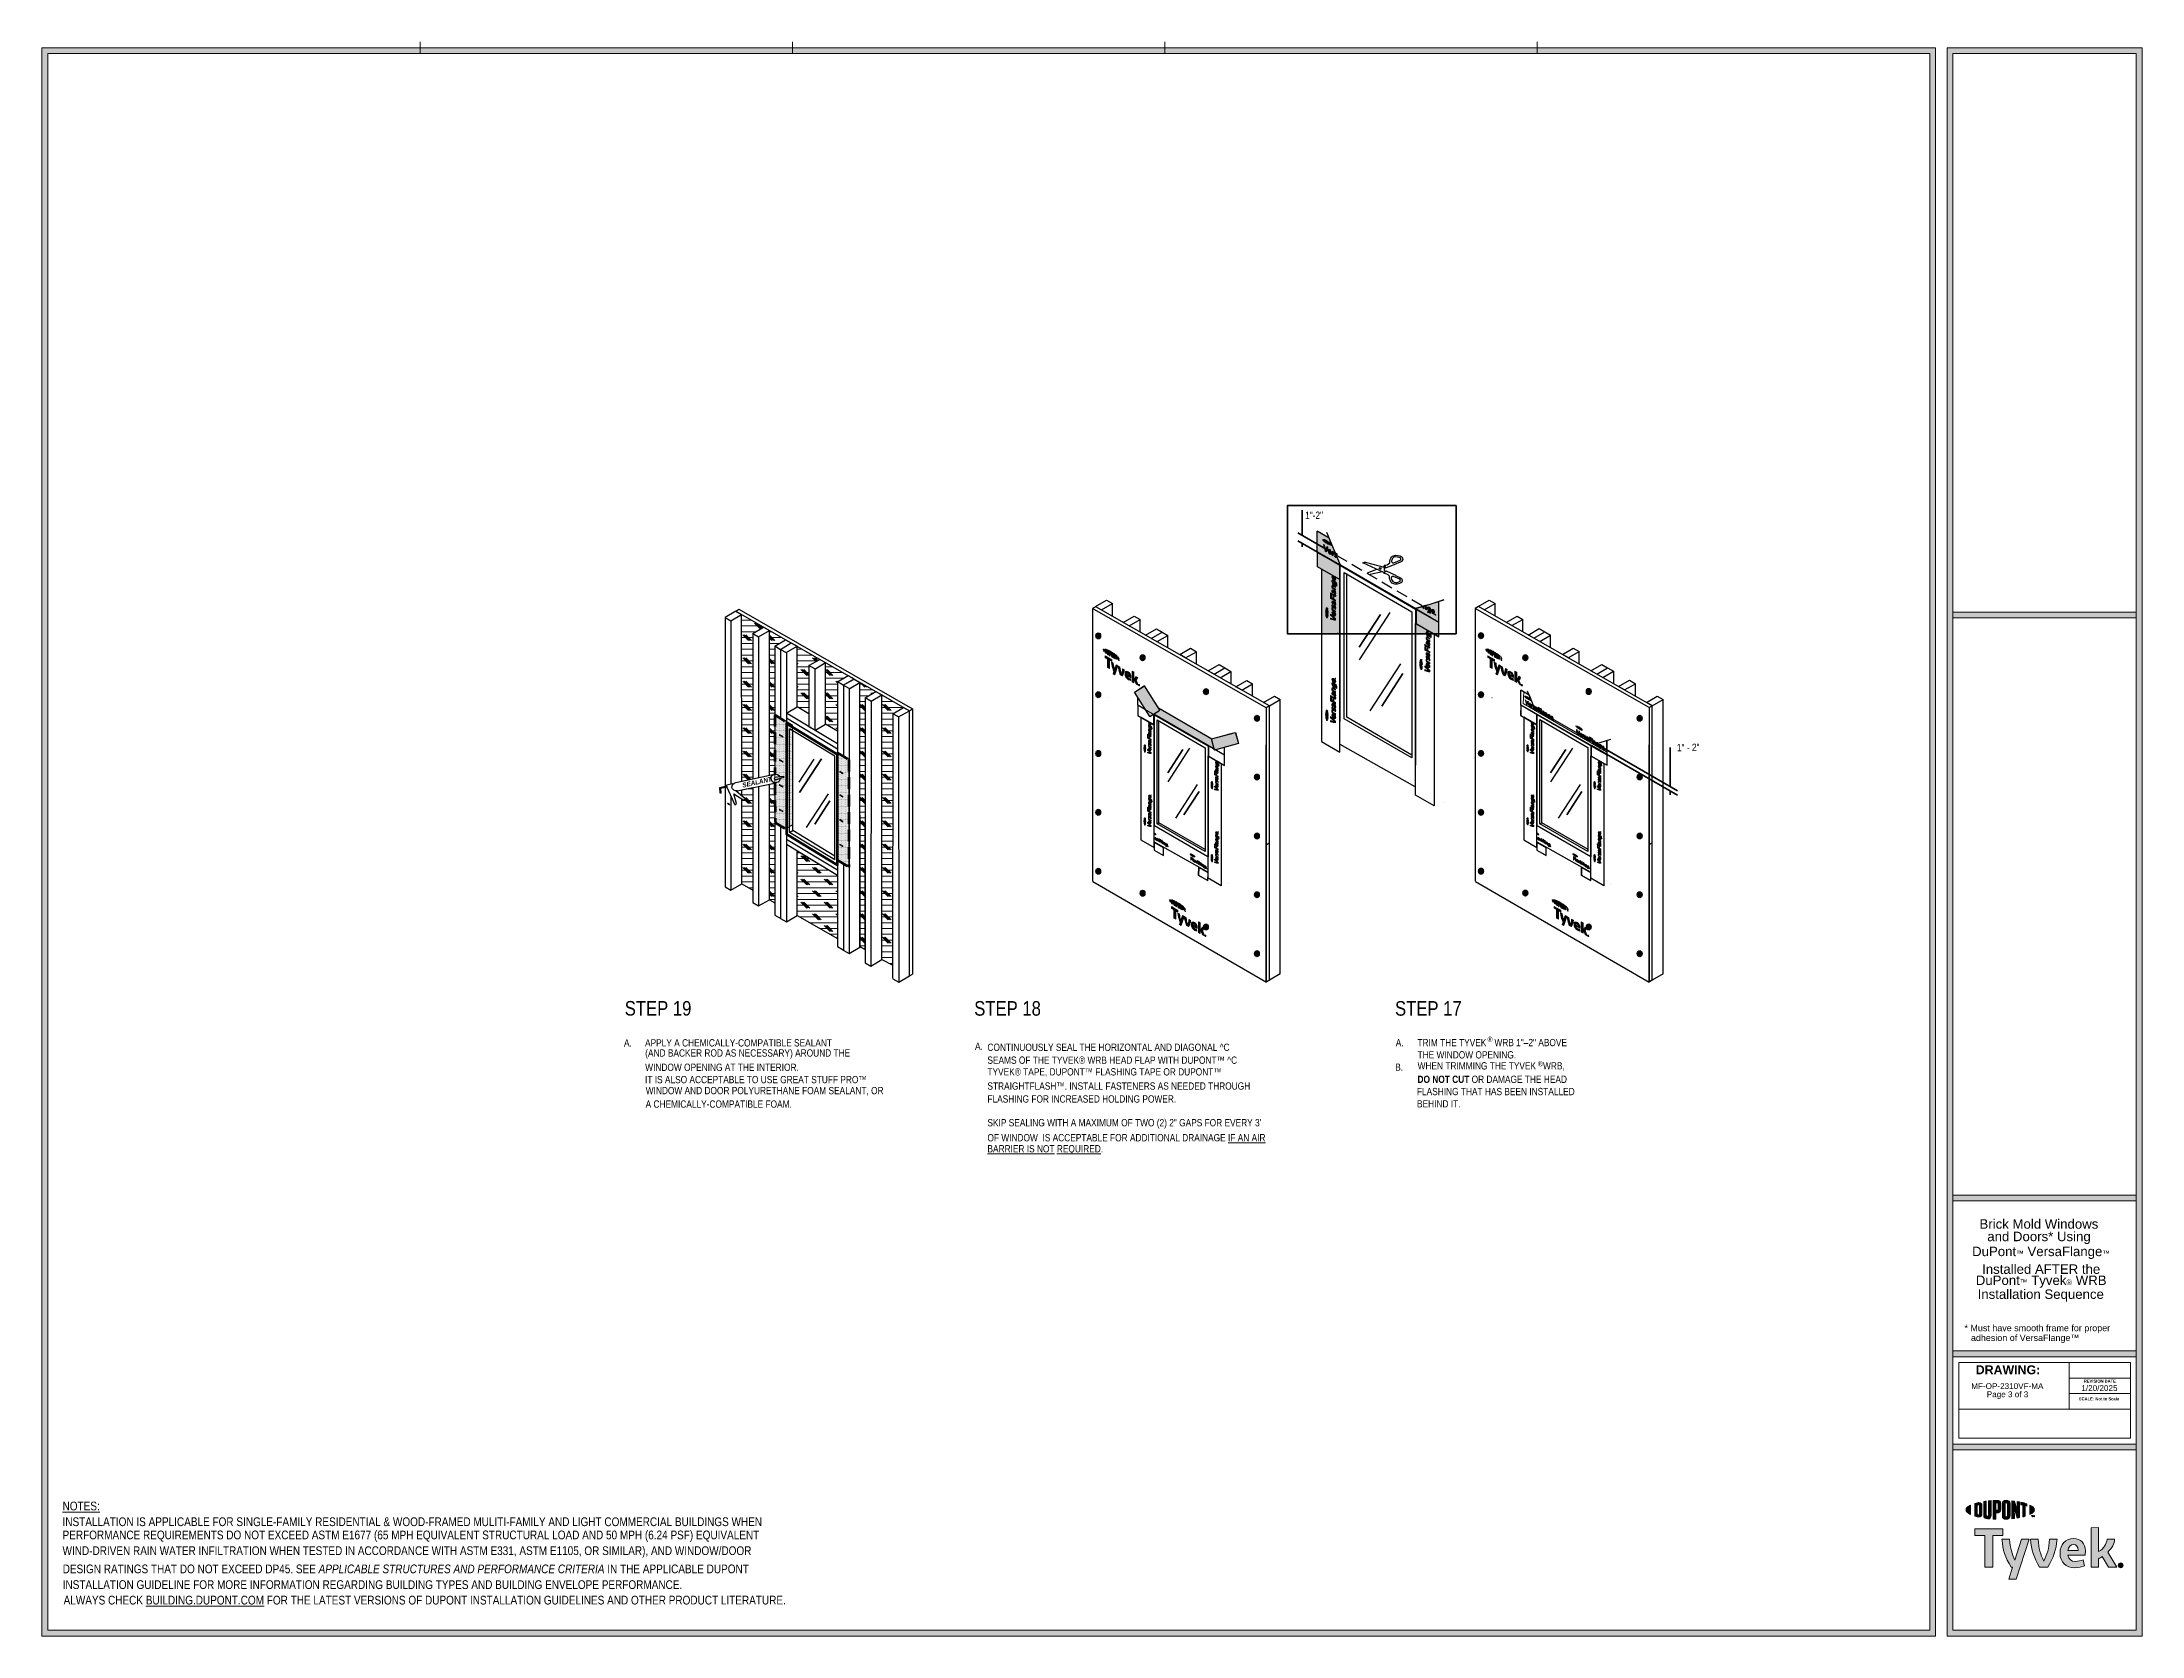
# Model space of a CAD drawing. Header units: inches. Extents: x -20.7 to 76.3, y -55.2 to 19.1.
# Drawn here: x 31.16 to 76.3, y -54.95 to -20.69 of the extents above; entities that cross this region are included whole.
import ezdxf

# ---------------------------------------------------------------- set-up
doc = ezdxf.new("R2010")
doc.units = ezdxf.units.IN
doc.header["$MEASUREMENT"] = 0
for name, pattern in [('AI-Linetype-12', [1.199738, 0.599869, -0.119974, 0.119974, -0.119974, 0.119974, -0.119974]), ('AI-Linetype-13', [1.199738, 0.599869, -0.119974, 0.119974, -0.119974, 0.119974, -0.119974]), ('AI-Linetype-14', [1.199738, 0.599869, -0.119974, 0.119974, -0.119974, 0.119974, -0.119974]), ('AI-Linetype-15', [1.199738, 0.599869, -0.119974, 0.119974, -0.119974, 0.119974, -0.119974]), ('AI-Linetype-16', [1.199738, 0.599869, -0.119974, 0.119974, -0.119974, 0.119974, -0.119974]), ('AI-Linetype-17', [1.199738, 0.599869, -0.119974, 0.119974, -0.119974, 0.119974, -0.119974]), ('AI-Linetype-18', [1.199738, 0.599869, -0.119974, 0.119974, -0.119974, 0.119974, -0.119974]), ('AI-Linetype-19', [1.199738, 0.599869, -0.119974, 0.119974, -0.119974, 0.119974, -0.119974]), ('AI-Linetype-20', [1.199738, 0.599869, -0.119974, 0.119974, -0.119974, 0.119974, -0.119974]), ('AI-Linetype-21', [1.199738, 0.599869, -0.119974, 0.119974, -0.119974, 0.119974, -0.119974]), ('AI-Linetype-67', [0.375113, 0.250075, -0.125038]), ('AI-Linetype-68', [0.375113, 0.250075, -0.125038]), ('AI-Linetype-69', [0.375113, 0.250075, -0.125038]), ('AI-Linetype-70', [0.375113, 0.250075, -0.125038]), ('AI-Linetype-71', [0.375113, 0.250075, -0.125038]), ('AI-Linetype-72', [0.375113, 0.250075, -0.125038]), ('AI-Linetype-73', [0.375113, 0.250075, -0.125038]), ('AI-Linetype-74', [0.375113, 0.250075, -0.125038]), ('AI-Linetype-75', [0.375113, 0.250075, -0.125038]), ('AI-Linetype-76', [0.375113, 0.250075, -0.125038]), ('AI-Linetype-77', [0.375113, 0.250075, -0.125038]), ('AI-Linetype-78', [0.375113, 0.250075, -0.125038]), ('AI-Linetype-79', [0.375113, 0.250075, -0.125038]), ('AI-Linetype-80', [0.375113, 0.250075, -0.125038]), ('AI-Linetype-81', [0.375113, 0.250075, -0.125038]), ('AI-Linetype-82', [0.375113, 0.250075, -0.125038]), ('AI-Linetype-83', [0.375113, 0.250075, -0.125038])]:
    doc.linetypes.add(name, pattern=pattern)
doc.layers.get('0').update_dxf_attribs({"lineweight": 0})
for name, color, linetype, lineweight in [('.ATI-DETAIL', 7, 'Continuous', 0), ('.ATI-HATCH', 7, 'Continuous', 0), ('.ATI-TEXT', 7, 'Continuous', 0), ('G-ANNO-TTLB', 7, 'Continuous', 0), ('LOGOS', 7, 'Continuous', 0), ('T', 7, 'Continuous', 0), ('TYVEK', 7, 'Continuous', 0), ('wall scratch', 7, 'Continuous', 0), ('X-REF - TRACED', 7, 'Continuous', 0)]:
    doc.layers.add(name, color=color, linetype=linetype, lineweight=lineweight)
pattern_1 = [(45, (0, 0), (-7.0711, 7.0711), [])]

msp = doc.modelspace()

# ---------------------------------------------------------------- texts
at = {"layer": '.ATI-TEXT', "insert": (58.308, -30.939), "char_height": 0.2, "attachment_point": 7, "rotation": 0.9999}
msp.add_mtext('\\C1;\\c255;\\FArial Narrow|b0|i0|c1;\\H0.156298;\\W1.000002;1"-2"', dxfattribs=at)
at = {"layer": '.ATI-TEXT', "char_height": 0.2, "attachment_point": 7}
for s, insert in [('\\C18;\\c0;\\FArial Narrow|b0|i0|c1;\\H0.312594;\\W1.000000;STEP 19', (43.683, -41.615)), ('\\C18;\\c0;\\FArial Narrow|b0|i0|c1;\\H0.312594;\\W1.000000;STEP 18', (51.195, -41.617)), ('\\C18;\\c0;\\FArial Narrow|b0|i0|c1;\\H0.312594;\\W1.000000;STEP 17', (60.24, -41.617)), ('\\C18;\\c0;\\FArial Narrow|b0|i0|c1;\\H0.156297;\\W1.000000;A.', (43.667, -42.277)), ('\\C18;\\c0;\\FArial Narrow|b0|i0|c1;\\H0.156297;\\W1.000000;APPLY A CHEMICALLY-COMPATIBLE SEALANT ', (44.119, -42.277)), ('\\C18;\\c0;\\FArial Narrow|b0|i0|c1;\\H0.156297;\\W1.000000;(AND BACKER ROD AS NECESSARY) AROUND THE ', (44.123, -42.54)), ('\\C18;\\c0;\\FArial Narrow|b0|i0|c1;\\H0.156297;\\W1.000000;WINDOW OPENING AT THE INTERIOR. ', (44.123, -42.803)), ('\\C18;\\c0;\\FArial Narrow|b0|i0|c1;\\H0.156297;\\W1.000000;WINDOW AND DOOR POLYURETHANE FOAM SEALANT, OR ', (44.134, -43.33)), ('\\C18;\\c0;\\FArial Narrow|b0|i0|c1;\\H0.156297;\\W1.000000;IT IS ALSO ACCEPTABLE TO USE GREAT STUFF PRO™', (44.119, -43.067)), ('\\C18;\\c0;\\FArial Narrow|b0|i0|c1;\\H0.156297;\\W1.000000;A CHEMICALLY-COMPATIBLE FOAM.', (44.132, -43.593))]:
    msp.add_mtext(s, dxfattribs=dict(at, insert=insert))
at = {"char_height": 0.2, "attachment_point": 7}
for s, insert in [('\\C18;\\c0;\\FArial|b0|i0|c1;\\H0.203125;\\W1.000000;Brick Mold Windows ', (72.803, -46.194)), ('\\C18;\\c0;\\FArial|b0|i0|c1;\\H0.203125;\\W1.000000;and Doors* Using ', (72.97, -46.521)), ('\\C18;\\c0;\\FArial|b0|i0|c1;\\H0.203125;\\W1.000000;DuPont\\H0.118422;™\\H0.203125; VersaFlange\\H0.118422;™', (72.644, -46.842)), ('\\C18;\\c0;\\FArial|b0|i0|c1;\\H0.203125;\\W1.000000;DuPont\\H0.118422;™\\H0.203125; Tyvek\\H0.118422;®\\H0.203125; WRB', (72.724, -47.462)), ('\\C18;\\c0;\\FArial|b0|i0|c1;\\H0.203125;\\W1.000000;Installed AFTER the', (72.859, -47.165)), ('\\C18;\\c0;\\FArial|b0|i0|c1;\\H0.203125;\\W1.000000;Installation Sequence', (72.763, -47.761)), ('\\C18;\\c0;\\FArial|b0|i0|c1;\\H0.137667;\\W1.000000;* Must have smooth frame for proper  ', (72.48, -48.436)), ('\\C18;\\c0;\\FArial|b0|i0|c1;\\H0.137667;\\W1.000000;adhesion of VersaFlange™', (72.619, -48.647))]:
    msp.add_mtext(s, dxfattribs=dict(at, insert=insert))
at = {"layer": 'G-ANNO-TTLB', "char_height": 0.2, "attachment_point": 7}
for s, insert in [('\\C18;\\c0;\\FArial Bold|b1|i0|c1;\\H0.190324;\\W1.000000;DRAWING:', (72.722, -49.322)), ('\\C18;\\c0;\\FArial|b0|i0|c1;\\H0.125038;\\W1.000000;MF-OP-2310VF-MA', (72.625, -49.639)), ('\\C18;\\c0;\\FArial|b0|i0|c1;\\H0.125000;\\W1.000000;1/20/2025', (74.993, -49.681)), ('\\C18;\\c0;\\FArial Bold|b1|i0|c1;\\H0.063441;\\W1.000000;REVISION DATE', (75.045, -49.5)), ('\\C18;\\c0;\\FArial|b0|i0|c1;\\H0.125038;\\W1.000000;Page 3 of 3', (72.959, -49.851)), ('\\C18;\\c0;\\FArial Bold|b1|i0|c1;\\H0.063441;\\W1.000000;SCALE: Not to Scale', (74.939, -49.881))]:
    msp.add_mtext(s, dxfattribs=dict(at, insert=insert))
at = {"layer": 'TYVEK', "insert": (46.222, -36.713), "char_height": 0.2, "attachment_point": 7, "rotation": 12.493}
msp.add_mtext('\\C252;\\c8684676;\\FArial Narrow Bold Italic|b1|i1|c1;\\H0.100246;\\W0.994518;SEALANT', dxfattribs=at)

# ---------------------------------------------------------------- blocks, each defined once
blk = doc.blocks.new('Block_2')
at = {"layer": 'G-ANNO-TTLB', "true_color": 0xe11b22, "transparency": 33554687}
h = blk.add_hatch(color=242, dxfattribs=at)
h.dxf.hatch_style = 2
edge = h.paths.add_edge_path()
edge.add_spline(control_points=[(72.513, -52.233), (72.513, -52.27), (72.55, -52.306), (72.613, -52.336), (72.613, -52.336), (72.613, -52.13), (72.613, -52.13), (72.55, -52.16), (72.513, -52.195), (72.513, -52.233)], knot_values=[0, 0, 0, 0, 1, 1, 1, 2, 2, 2, 3, 3, 3, 3], degree=3, periodic=0)
h = blk.add_hatch(color=242, dxfattribs=at)
h.dxf.hatch_style = 2
edge = h.paths.add_edge_path()
edge.add_spline(control_points=[(72.805, -52.317), (72.805, -52.332), (72.796, -52.338), (72.784, -52.338), (72.775, -52.338), (72.762, -52.334), (72.751, -52.331), (72.751, -52.331), (72.751, -52.135), (72.751, -52.135), (72.762, -52.132), (72.775, -52.129), (72.784, -52.129), (72.796, -52.129), (72.805, -52.134), (72.805, -52.15), (72.805, -52.15), (72.805, -52.317), (72.805, -52.317)], knot_values=[0, 0, 0, 0, 1, 1, 1, 2, 2, 2, 3, 3, 3, 4, 4, 4, 5, 5, 5, 6, 6, 6, 6], degree=3, periodic=0)
edge = h.paths.add_edge_path()
edge.add_spline(control_points=[(72.792, -52.077), (72.774, -52.077), (72.748, -52.083), (72.702, -52.097), (72.702, -52.097), (72.702, -52.369), (72.702, -52.369), (72.743, -52.382), (72.774, -52.389), (72.792, -52.389), (72.833, -52.389), (72.856, -52.364), (72.856, -52.324), (72.856, -52.324), (72.856, -52.143), (72.856, -52.143), (72.856, -52.102), (72.833, -52.077), (72.792, -52.077)], knot_values=[0, 0, 0, 0, 1, 1, 1, 2, 2, 2, 3, 3, 3, 4, 4, 4, 5, 5, 5, 6, 6, 6, 6], degree=3, periodic=0)
h = blk.add_hatch(color=242, dxfattribs=at)
h.dxf.hatch_style = 2
edge = h.paths.add_edge_path()
edge.add_spline(control_points=[(72.999, -52.349), (72.999, -52.364), (72.993, -52.374), (72.974, -52.372), (72.954, -52.37), (72.949, -52.361), (72.949, -52.343), (72.949, -52.343), (72.949, -52.046), (72.949, -52.046), (72.936, -52.048), (72.908, -52.052), (72.895, -52.053), (72.895, -52.053), (72.895, -52.353), (72.895, -52.353), (72.895, -52.401), (72.919, -52.42), (72.974, -52.426), (73.024, -52.432), (73.055, -52.406), (73.055, -52.353), (73.055, -52.353), (73.055, -52.036), (73.055, -52.036), (73.044, -52.037), (73.01, -52.04), (72.999, -52.041), (72.999, -52.041), (72.999, -52.349), (72.999, -52.349)], knot_values=[0, 0, 0, 0, 1, 1, 1, 2, 2, 2, 3, 3, 3, 4, 4, 4, 5, 5, 5, 6, 6, 6, 7, 7, 7, 8, 8, 8, 9, 9, 9, 10, 10, 10, 10], degree=3, periodic=0)
h = blk.add_hatch(color=242, dxfattribs=at)
h.dxf.hatch_style = 2
edge = h.paths.add_edge_path()
edge.add_spline(control_points=[(73.203, -52.218), (73.203, -52.235), (73.197, -52.244), (73.174, -52.244), (73.174, -52.244), (73.155, -52.244), (73.155, -52.244), (73.155, -52.244), (73.155, -52.087), (73.155, -52.087), (73.163, -52.086), (73.168, -52.086), (73.173, -52.086), (73.198, -52.086), (73.203, -52.096), (73.203, -52.113), (73.203, -52.113), (73.203, -52.218), (73.203, -52.218)], knot_values=[0, 0, 0, 0, 1, 1, 1, 2, 2, 2, 3, 3, 3, 4, 4, 4, 5, 5, 5, 6, 6, 6, 6], degree=3, periodic=0)
edge = h.paths.add_edge_path()
edge.add_spline(control_points=[(73.177, -52.031), (73.167, -52.031), (73.131, -52.032), (73.099, -52.034), (73.099, -52.034), (73.099, -52.433), (73.099, -52.433), (73.11, -52.433), (73.139, -52.435), (73.155, -52.435), (73.155, -52.435), (73.155, -52.3), (73.155, -52.3), (73.155, -52.3), (73.177, -52.3), (73.177, -52.3), (73.235, -52.3), (73.26, -52.273), (73.26, -52.223), (73.26, -52.223), (73.26, -52.105), (73.26, -52.105), (73.26, -52.055), (73.232, -52.031), (73.177, -52.031)], knot_values=[0, 0, 0, 0, 1, 1, 1, 2, 2, 2, 3, 3, 3, 4, 4, 4, 5, 5, 5, 6, 6, 6, 7, 7, 7, 8, 8, 8, 8], degree=3, periodic=0)
h = blk.add_hatch(color=242, dxfattribs=at)
h.dxf.hatch_style = 2
edge = h.paths.add_edge_path()
edge.add_spline(control_points=[(73.403, -52.358), (73.403, -52.373), (73.398, -52.382), (73.378, -52.382), (73.358, -52.383), (73.352, -52.374), (73.352, -52.358), (73.352, -52.358), (73.352, -52.109), (73.352, -52.109), (73.352, -52.093), (73.358, -52.084), (73.378, -52.084), (73.398, -52.085), (73.403, -52.093), (73.403, -52.109), (73.403, -52.109), (73.403, -52.358), (73.403, -52.358)], knot_values=[0, 0, 0, 0, 1, 1, 1, 2, 2, 2, 3, 3, 3, 4, 4, 4, 5, 5, 5, 6, 6, 6, 6], degree=3, periodic=0)
edge = h.paths.add_edge_path()
edge.add_spline(control_points=[(73.378, -52.028), (73.326, -52.026), (73.295, -52.049), (73.295, -52.101), (73.295, -52.101), (73.295, -52.362), (73.295, -52.362), (73.295, -52.418), (73.323, -52.441), (73.378, -52.438), (73.432, -52.436), (73.46, -52.415), (73.46, -52.357), (73.46, -52.357), (73.46, -52.107), (73.46, -52.107), (73.46, -52.051), (73.435, -52.031), (73.378, -52.028)], knot_values=[0, 0, 0, 0, 1, 1, 1, 2, 2, 2, 3, 3, 3, 4, 4, 4, 5, 5, 5, 6, 6, 6, 6], degree=3, periodic=0)
h = blk.add_hatch(color=242, dxfattribs=at)
h.dxf.hatch_style = 2
edge = h.paths.add_edge_path()
edge.add_spline(control_points=[(73.616, -52.251), (73.616, -52.251), (73.553, -52.048), (73.553, -52.048), (73.537, -52.046), (73.516, -52.043), (73.5, -52.042), (73.5, -52.042), (73.5, -52.425), (73.5, -52.425), (73.511, -52.424), (73.54, -52.42), (73.554, -52.419), (73.554, -52.419), (73.55, -52.193), (73.55, -52.193), (73.55, -52.193), (73.616, -52.41), (73.616, -52.41), (73.63, -52.408), (73.65, -52.404), (73.664, -52.401), (73.664, -52.401), (73.664, -52.065), (73.664, -52.065), (73.649, -52.062), (73.624, -52.058), (73.612, -52.056), (73.612, -52.056), (73.616, -52.251), (73.616, -52.251)], knot_values=[0, 0, 0, 0, 1, 1, 1, 2, 2, 2, 3, 3, 3, 4, 4, 4, 5, 5, 5, 6, 6, 6, 7, 7, 7, 8, 8, 8, 9, 9, 9, 10, 10, 10, 10], degree=3, periodic=0)
h = blk.add_hatch(color=242, dxfattribs=at)
h.dxf.hatch_style = 2
edge = h.paths.add_edge_path()
edge.add_spline(control_points=[(73.691, -52.124), (73.705, -52.126), (73.719, -52.129), (73.732, -52.132), (73.732, -52.132), (73.732, -52.387), (73.732, -52.387), (73.744, -52.384), (73.767, -52.378), (73.782, -52.373), (73.782, -52.373), (73.782, -52.144), (73.782, -52.144), (73.797, -52.148), (73.811, -52.152), (73.823, -52.155), (73.823, -52.155), (73.823, -52.106), (73.823, -52.106), (73.784, -52.092), (73.741, -52.081), (73.691, -52.071), (73.691, -52.071), (73.691, -52.124), (73.691, -52.124)], knot_values=[0, 0, 0, 0, 1, 1, 1, 2, 2, 2, 3, 3, 3, 4, 4, 4, 5, 5, 5, 6, 6, 6, 7, 7, 7, 8, 8, 8, 8], degree=3, periodic=0)
h = blk.add_hatch(color=242, dxfattribs=at)
h.dxf.hatch_style = 2
edge = h.paths.add_edge_path()
edge.add_spline(control_points=[(73.984, -52.233), (73.984, -52.27), (73.947, -52.306), (73.883, -52.336), (73.883, -52.336), (73.883, -52.13), (73.883, -52.13), (73.947, -52.16), (73.984, -52.195), (73.984, -52.233)], knot_values=[0, 0, 0, 0, 1, 1, 1, 2, 2, 2, 3, 3, 3, 3], degree=3, periodic=0)
h = blk.add_hatch(color=242, dxfattribs=at)
h.dxf.hatch_style = 2
edge = h.paths.add_edge_path()
edge.add_spline(control_points=[(73.954, -52.356), (73.954, -52.356), (73.96, -52.356), (73.96, -52.356), (73.96, -52.356), (73.969, -52.37), (73.969, -52.37), (73.969, -52.37), (73.978, -52.356), (73.978, -52.356), (73.978, -52.356), (73.984, -52.356), (73.984, -52.356), (73.984, -52.356), (73.984, -52.386), (73.984, -52.386), (73.984, -52.386), (73.978, -52.386), (73.978, -52.386), (73.978, -52.386), (73.978, -52.365), (73.978, -52.365), (73.978, -52.365), (73.969, -52.379), (73.969, -52.379), (73.969, -52.379), (73.969, -52.379), (73.969, -52.379), (73.969, -52.379), (73.959, -52.365), (73.959, -52.365), (73.959, -52.365), (73.959, -52.386), (73.959, -52.386), (73.959, -52.386), (73.954, -52.386), (73.954, -52.386), (73.954, -52.386), (73.954, -52.356), (73.954, -52.356)], knot_values=[0, 0, 0, 0, 1, 1, 1, 2, 2, 2, 3, 3, 3, 4, 4, 4, 5, 5, 5, 6, 6, 6, 7, 7, 7, 8, 8, 8, 9, 9, 9, 10, 10, 10, 11, 11, 11, 12, 12, 12, 13, 13, 13, 13], degree=3, periodic=0)
edge = h.paths.add_edge_path()
edge.add_spline(control_points=[(73.933, -52.362), (73.933, -52.362), (73.924, -52.362), (73.924, -52.362), (73.924, -52.362), (73.924, -52.356), (73.924, -52.356), (73.924, -52.356), (73.948, -52.356), (73.948, -52.356), (73.948, -52.356), (73.948, -52.362), (73.948, -52.362), (73.948, -52.362), (73.939, -52.362), (73.939, -52.362), (73.939, -52.362), (73.939, -52.386), (73.939, -52.386), (73.939, -52.386), (73.933, -52.386), (73.933, -52.386), (73.933, -52.386), (73.933, -52.362), (73.933, -52.362)], knot_values=[0, 0, 0, 0, 1, 1, 1, 2, 2, 2, 3, 3, 3, 4, 4, 4, 5, 5, 5, 6, 6, 6, 7, 7, 7, 8, 8, 8, 8], degree=3, periodic=0)
at = {"layer": 'G-ANNO-TTLB'}
for points, knots in [([(72.513, -52.233), (72.513, -52.27), (72.55, -52.306), (72.613, -52.336), (72.613, -52.336), (72.613, -52.13), (72.613, -52.13), (72.55, -52.16), (72.513, -52.195), (72.513, -52.233)], [0, 0, 0, 0, 1, 1, 1, 2, 2, 2, 3, 3, 3, 3]), ([(72.792, -52.077), (72.774, -52.077), (72.748, -52.083), (72.702, -52.097), (72.702, -52.097), (72.702, -52.369), (72.702, -52.369), (72.743, -52.382), (72.774, -52.389), (72.792, -52.389), (72.833, -52.389), (72.856, -52.364), (72.856, -52.324), (72.856, -52.324), (72.856, -52.143), (72.856, -52.143), (72.856, -52.102), (72.833, -52.077), (72.792, -52.077)], [0, 0, 0, 0, 1, 1, 1, 2, 2, 2, 3, 3, 3, 4, 4, 4, 5, 5, 5, 6, 6, 6, 6]), ([(72.805, -52.317), (72.805, -52.332), (72.796, -52.338), (72.784, -52.338), (72.775, -52.338), (72.762, -52.334), (72.751, -52.331), (72.751, -52.331), (72.751, -52.135), (72.751, -52.135), (72.762, -52.132), (72.775, -52.129), (72.784, -52.129), (72.796, -52.129), (72.805, -52.134), (72.805, -52.15), (72.805, -52.15), (72.805, -52.317), (72.805, -52.317)], [0, 0, 0, 0, 1, 1, 1, 2, 2, 2, 3, 3, 3, 4, 4, 4, 5, 5, 5, 6, 6, 6, 6]), ([(72.999, -52.349), (72.999, -52.364), (72.993, -52.374), (72.974, -52.372), (72.954, -52.37), (72.949, -52.361), (72.949, -52.343), (72.949, -52.343), (72.949, -52.046), (72.949, -52.046), (72.936, -52.048), (72.908, -52.052), (72.895, -52.053), (72.895, -52.053), (72.895, -52.353), (72.895, -52.353), (72.895, -52.401), (72.919, -52.42), (72.974, -52.426), (73.024, -52.432), (73.055, -52.406), (73.055, -52.353), (73.055, -52.353), (73.055, -52.036), (73.055, -52.036), (73.044, -52.037), (73.01, -52.04), (72.999, -52.041), (72.999, -52.041), (72.999, -52.349), (72.999, -52.349)], [0, 0, 0, 0, 1, 1, 1, 2, 2, 2, 3, 3, 3, 4, 4, 4, 5, 5, 5, 6, 6, 6, 7, 7, 7, 8, 8, 8, 9, 9, 9, 10, 10, 10, 10]), ([(73.177, -52.031), (73.167, -52.031), (73.131, -52.032), (73.099, -52.034), (73.099, -52.034), (73.099, -52.433), (73.099, -52.433), (73.11, -52.433), (73.139, -52.435), (73.155, -52.435), (73.155, -52.435), (73.155, -52.3), (73.155, -52.3), (73.155, -52.3), (73.177, -52.3), (73.177, -52.3), (73.235, -52.3), (73.26, -52.273), (73.26, -52.223), (73.26, -52.223), (73.26, -52.105), (73.26, -52.105), (73.26, -52.055), (73.232, -52.031), (73.177, -52.031)], [0, 0, 0, 0, 1, 1, 1, 2, 2, 2, 3, 3, 3, 4, 4, 4, 5, 5, 5, 6, 6, 6, 7, 7, 7, 8, 8, 8, 8]), ([(73.203, -52.218), (73.203, -52.235), (73.197, -52.244), (73.174, -52.244), (73.174, -52.244), (73.155, -52.244), (73.155, -52.244), (73.155, -52.244), (73.155, -52.087), (73.155, -52.087), (73.163, -52.086), (73.168, -52.086), (73.173, -52.086), (73.198, -52.086), (73.203, -52.096), (73.203, -52.113), (73.203, -52.113), (73.203, -52.218), (73.203, -52.218)], [0, 0, 0, 0, 1, 1, 1, 2, 2, 2, 3, 3, 3, 4, 4, 4, 5, 5, 5, 6, 6, 6, 6]), ([(73.378, -52.028), (73.326, -52.026), (73.295, -52.049), (73.295, -52.101), (73.295, -52.101), (73.295, -52.362), (73.295, -52.362), (73.295, -52.418), (73.323, -52.441), (73.378, -52.438), (73.432, -52.436), (73.46, -52.415), (73.46, -52.357), (73.46, -52.357), (73.46, -52.107), (73.46, -52.107), (73.46, -52.051), (73.435, -52.031), (73.378, -52.028)], [0, 0, 0, 0, 1, 1, 1, 2, 2, 2, 3, 3, 3, 4, 4, 4, 5, 5, 5, 6, 6, 6, 6]), ([(73.403, -52.358), (73.403, -52.373), (73.398, -52.382), (73.378, -52.382), (73.358, -52.383), (73.352, -52.374), (73.352, -52.358), (73.352, -52.358), (73.352, -52.109), (73.352, -52.109), (73.352, -52.093), (73.358, -52.084), (73.378, -52.084), (73.398, -52.085), (73.403, -52.093), (73.403, -52.109), (73.403, -52.109), (73.403, -52.358), (73.403, -52.358)], [0, 0, 0, 0, 1, 1, 1, 2, 2, 2, 3, 3, 3, 4, 4, 4, 5, 5, 5, 6, 6, 6, 6]), ([(73.616, -52.251), (73.616, -52.251), (73.553, -52.048), (73.553, -52.048), (73.537, -52.046), (73.516, -52.043), (73.5, -52.042), (73.5, -52.042), (73.5, -52.425), (73.5, -52.425), (73.511, -52.424), (73.54, -52.42), (73.554, -52.419), (73.554, -52.419), (73.55, -52.193), (73.55, -52.193), (73.55, -52.193), (73.616, -52.41), (73.616, -52.41), (73.63, -52.408), (73.65, -52.404), (73.664, -52.401), (73.664, -52.401), (73.664, -52.065), (73.664, -52.065), (73.649, -52.062), (73.624, -52.058), (73.612, -52.056), (73.612, -52.056), (73.616, -52.251), (73.616, -52.251)], [0, 0, 0, 0, 1, 1, 1, 2, 2, 2, 3, 3, 3, 4, 4, 4, 5, 5, 5, 6, 6, 6, 7, 7, 7, 8, 8, 8, 9, 9, 9, 10, 10, 10, 10]), ([(73.691, -52.124), (73.705, -52.126), (73.719, -52.129), (73.732, -52.132), (73.732, -52.132), (73.732, -52.387), (73.732, -52.387), (73.744, -52.384), (73.767, -52.378), (73.782, -52.373), (73.782, -52.373), (73.782, -52.144), (73.782, -52.144), (73.797, -52.148), (73.811, -52.152), (73.823, -52.155), (73.823, -52.155), (73.823, -52.106), (73.823, -52.106), (73.784, -52.092), (73.741, -52.081), (73.691, -52.071), (73.691, -52.071), (73.691, -52.124), (73.691, -52.124)], [0, 0, 0, 0, 1, 1, 1, 2, 2, 2, 3, 3, 3, 4, 4, 4, 5, 5, 5, 6, 6, 6, 7, 7, 7, 8, 8, 8, 8]), ([(73.984, -52.233), (73.984, -52.27), (73.947, -52.306), (73.883, -52.336), (73.883, -52.336), (73.883, -52.13), (73.883, -52.13), (73.947, -52.16), (73.984, -52.195), (73.984, -52.233)], [0, 0, 0, 0, 1, 1, 1, 2, 2, 2, 3, 3, 3, 3]), ([(73.933, -52.362), (73.933, -52.362), (73.924, -52.362), (73.924, -52.362), (73.924, -52.362), (73.924, -52.356), (73.924, -52.356), (73.924, -52.356), (73.948, -52.356), (73.948, -52.356), (73.948, -52.356), (73.948, -52.362), (73.948, -52.362), (73.948, -52.362), (73.939, -52.362), (73.939, -52.362), (73.939, -52.362), (73.939, -52.386), (73.939, -52.386), (73.939, -52.386), (73.933, -52.386), (73.933, -52.386), (73.933, -52.386), (73.933, -52.362), (73.933, -52.362)], [0, 0, 0, 0, 1, 1, 1, 2, 2, 2, 3, 3, 3, 4, 4, 4, 5, 5, 5, 6, 6, 6, 7, 7, 7, 8, 8, 8, 8]), ([(73.954, -52.356), (73.954, -52.356), (73.96, -52.356), (73.96, -52.356), (73.96, -52.356), (73.969, -52.37), (73.969, -52.37), (73.969, -52.37), (73.978, -52.356), (73.978, -52.356), (73.978, -52.356), (73.984, -52.356), (73.984, -52.356), (73.984, -52.356), (73.984, -52.386), (73.984, -52.386), (73.984, -52.386), (73.978, -52.386), (73.978, -52.386), (73.978, -52.386), (73.978, -52.365), (73.978, -52.365), (73.978, -52.365), (73.969, -52.379), (73.969, -52.379), (73.969, -52.379), (73.969, -52.379), (73.969, -52.379), (73.969, -52.379), (73.959, -52.365), (73.959, -52.365), (73.959, -52.365), (73.959, -52.386), (73.959, -52.386), (73.959, -52.386), (73.954, -52.386), (73.954, -52.386), (73.954, -52.386), (73.954, -52.356), (73.954, -52.356)], [0, 0, 0, 0, 1, 1, 1, 2, 2, 2, 3, 3, 3, 4, 4, 4, 5, 5, 5, 6, 6, 6, 7, 7, 7, 8, 8, 8, 9, 9, 9, 10, 10, 10, 11, 11, 11, 12, 12, 12, 13, 13, 13, 13])]:
    blk.add_open_spline(points, degree=3, knots=knots, dxfattribs=at)
blk = doc.blocks.new('Block_6')
at = {"layer": 'G-ANNO-TTLB', "true_color": 0x17477e, "transparency": 33554687}
h = blk.add_hatch(color=156, dxfattribs=at)
h.dxf.hatch_style = 2
h.paths.add_polyline_path([(73.305, -52.644), (72.702, -52.644), (72.702, -52.787), (72.92, -52.787), (72.92, -53.464), (73.087, -53.464), (73.087, -52.787), (73.305, -52.787)])
h = blk.add_hatch(color=156, dxfattribs=at)
h.dxf.hatch_style = 2
edge = h.paths.add_edge_path()
edge.add_spline(control_points=[(75.559, -53.144), (75.559, -53.144), (75.753, -53.464), (75.753, -53.464), (75.753, -53.464), (75.577, -53.464), (75.577, -53.464), (75.577, -53.464), (75.442, -53.236), (75.442, -53.236), (75.418, -53.253), (75.392, -53.271), (75.364, -53.288), (75.364, -53.288), (75.364, -53.464), (75.364, -53.464), (75.364, -53.464), (75.202, -53.464), (75.202, -53.464), (75.202, -53.464), (75.202, -52.624), (75.202, -52.624), (75.202, -52.624), (75.364, -52.615), (75.364, -52.615), (75.364, -52.615), (75.364, -53.132), (75.364, -53.132), (75.474, -53.061), (75.528, -52.979), (75.547, -52.865), (75.547, -52.865), (75.707, -52.865), (75.707, -52.865), (75.704, -52.966), (75.652, -53.056), (75.559, -53.144)], knot_values=[0, 0, 0, 0, 1, 1, 1, 2, 2, 2, 3, 3, 3, 4, 4, 4, 5, 5, 5, 6, 6, 6, 7, 7, 7, 8, 8, 8, 9, 9, 9, 10, 10, 10, 11, 11, 11, 12, 12, 12, 12], degree=3, periodic=0)
h = blk.add_hatch(color=156, dxfattribs=at)
h.dxf.hatch_style = 2
edge = h.paths.add_edge_path()
edge.add_spline(control_points=[(74.309, -52.865), (74.298, -53.066), (74.254, -53.202), (74.185, -53.334), (74.118, -53.202), (74.074, -53.066), (74.062, -52.865), (74.062, -52.865), (73.899, -52.865), (73.899, -52.865), (73.916, -53.101), (73.969, -53.252), (74.096, -53.464), (74.096, -53.464), (74.275, -53.464), (74.275, -53.464), (74.397, -53.252), (74.447, -53.101), (74.471, -52.865), (74.471, -52.865), (74.309, -52.865), (74.309, -52.865)], knot_values=[0, 0, 0, 0, 1, 1, 1, 2, 2, 2, 3, 3, 3, 4, 4, 4, 5, 5, 5, 6, 6, 6, 7, 7, 7, 7], degree=3, periodic=0)
h = blk.add_hatch(color=156, dxfattribs=at)
h.dxf.hatch_style = 2
edge = h.paths.add_edge_path()
edge.add_spline(control_points=[(74.702, -53.108), (74.702, -53.108), (74.924, -53.108), (74.924, -53.108), (74.924, -53.108), (74.924, -53.094), (74.924, -53.094), (74.924, -53.028), (74.889, -52.98), (74.825, -52.98), (74.757, -52.98), (74.712, -53.028), (74.702, -53.108)], knot_values=[0, 0, 0, 0, 1, 1, 1, 2, 2, 2, 3, 3, 3, 4, 4, 4, 4], degree=3, periodic=0)
edge = h.paths.add_edge_path()
edge.add_spline(control_points=[(75.057, -53.438), (75.005, -53.462), (74.929, -53.478), (74.852, -53.478), (74.663, -53.478), (74.534, -53.359), (74.534, -53.164), (74.534, -52.978), (74.652, -52.851), (74.825, -52.851), (74.978, -52.851), (75.079, -52.96), (75.079, -53.117), (75.079, -53.152), (75.077, -53.183), (75.074, -53.206), (75.074, -53.206), (74.704, -53.206), (74.704, -53.206), (74.719, -53.3), (74.774, -53.342), (74.868, -53.342), (74.926, -53.342), (74.981, -53.329), (75.031, -53.308), (75.031, -53.308), (75.057, -53.438), (75.057, -53.438)], knot_values=[0, 0, 0, 0, 1, 1, 1, 2, 2, 2, 3, 3, 3, 4, 4, 4, 5, 5, 5, 6, 6, 6, 7, 7, 7, 8, 8, 8, 9, 9, 9, 9], degree=3, periodic=0)
at = {"layer": 'G-ANNO-TTLB'}
blk.add_lwpolyline([(73.305, -52.644), (72.702, -52.644), (72.702, -52.787), (72.92, -52.787), (72.92, -53.464), (73.087, -53.464), (73.087, -52.787), (73.305, -52.787)], close=True, dxfattribs=at)
for points, knots in [([(75.559, -53.144), (75.559, -53.144), (75.753, -53.464), (75.753, -53.464), (75.753, -53.464), (75.577, -53.464), (75.577, -53.464), (75.577, -53.464), (75.442, -53.236), (75.442, -53.236), (75.418, -53.253), (75.392, -53.271), (75.364, -53.288), (75.364, -53.288), (75.364, -53.464), (75.364, -53.464), (75.364, -53.464), (75.202, -53.464), (75.202, -53.464), (75.202, -53.464), (75.202, -52.624), (75.202, -52.624), (75.202, -52.624), (75.364, -52.615), (75.364, -52.615), (75.364, -52.615), (75.364, -53.132), (75.364, -53.132), (75.474, -53.061), (75.528, -52.979), (75.547, -52.865), (75.547, -52.865), (75.707, -52.865), (75.707, -52.865), (75.704, -52.966), (75.652, -53.056), (75.559, -53.144)], [0, 0, 0, 0, 1, 1, 1, 2, 2, 2, 3, 3, 3, 4, 4, 4, 5, 5, 5, 6, 6, 6, 7, 7, 7, 8, 8, 8, 9, 9, 9, 10, 10, 10, 11, 11, 11, 12, 12, 12, 12]), ([(74.309, -52.865), (74.298, -53.066), (74.254, -53.202), (74.185, -53.334), (74.118, -53.202), (74.074, -53.066), (74.062, -52.865), (74.062, -52.865), (73.899, -52.865), (73.899, -52.865), (73.916, -53.101), (73.969, -53.252), (74.096, -53.464), (74.096, -53.464), (74.275, -53.464), (74.275, -53.464), (74.397, -53.252), (74.447, -53.101), (74.471, -52.865), (74.471, -52.865), (74.309, -52.865), (74.309, -52.865)], [0, 0, 0, 0, 1, 1, 1, 2, 2, 2, 3, 3, 3, 4, 4, 4, 5, 5, 5, 6, 6, 6, 7, 7, 7, 7]), ([(75.057, -53.438), (75.005, -53.462), (74.929, -53.478), (74.852, -53.478), (74.663, -53.478), (74.534, -53.359), (74.534, -53.164), (74.534, -52.978), (74.652, -52.851), (74.825, -52.851), (74.978, -52.851), (75.079, -52.96), (75.079, -53.117), (75.079, -53.152), (75.077, -53.183), (75.074, -53.206), (75.074, -53.206), (74.704, -53.206), (74.704, -53.206), (74.719, -53.3), (74.774, -53.342), (74.868, -53.342), (74.926, -53.342), (74.981, -53.329), (75.031, -53.308), (75.031, -53.308), (75.057, -53.438), (75.057, -53.438)], [0, 0, 0, 0, 1, 1, 1, 2, 2, 2, 3, 3, 3, 4, 4, 4, 5, 5, 5, 6, 6, 6, 7, 7, 7, 8, 8, 8, 9, 9, 9, 9]), ([(74.702, -53.108), (74.702, -53.108), (74.924, -53.108), (74.924, -53.108), (74.924, -53.108), (74.924, -53.094), (74.924, -53.094), (74.924, -53.028), (74.889, -52.98), (74.825, -52.98), (74.757, -52.98), (74.712, -53.028), (74.702, -53.108)], [0, 0, 0, 0, 1, 1, 1, 2, 2, 2, 3, 3, 3, 4, 4, 4, 4])]:
    blk.add_open_spline(points, degree=3, knots=knots, dxfattribs=at)
blk = doc.blocks.new('Block_5')
at = {"layer": 'G-ANNO-TTLB', "true_color": 0x17477e, "transparency": 33554687}
h = blk.add_hatch(color=156, dxfattribs=at)
h.dxf.hatch_style = 2
edge = h.paths.add_edge_path()
edge.add_spline(control_points=[(73.708, -52.865), (73.708, -52.865), (73.563, -53.316), (73.563, -53.316), (73.501, -53.189), (73.461, -53.057), (73.449, -52.865), (73.449, -52.865), (73.286, -52.865), (73.286, -52.865), (73.303, -53.101), (73.356, -53.252), (73.483, -53.464), (73.483, -53.464), (73.515, -53.464), (73.515, -53.464), (73.515, -53.464), (73.432, -53.722), (73.432, -53.722), (73.432, -53.722), (73.594, -53.722), (73.594, -53.722), (73.594, -53.722), (73.87, -52.865), (73.87, -52.865), (73.87, -52.865), (73.708, -52.865), (73.708, -52.865)], knot_values=[0, 0, 0, 0, 1, 1, 1, 2, 2, 2, 3, 3, 3, 4, 4, 4, 5, 5, 5, 6, 6, 6, 7, 7, 7, 8, 8, 8, 9, 9, 9, 9], degree=3, periodic=0)
at = {"layer": 'G-ANNO-TTLB'}
blk.add_open_spline([(73.708, -52.865), (73.708, -52.865), (73.563, -53.316), (73.563, -53.316), (73.501, -53.189), (73.461, -53.057), (73.449, -52.865), (73.449, -52.865), (73.286, -52.865), (73.286, -52.865), (73.303, -53.101), (73.356, -53.252), (73.483, -53.464), (73.483, -53.464), (73.515, -53.464), (73.515, -53.464), (73.515, -53.464), (73.432, -53.722), (73.432, -53.722), (73.432, -53.722), (73.594, -53.722), (73.594, -53.722), (73.594, -53.722), (73.87, -52.865), (73.87, -52.865), (73.87, -52.865), (73.708, -52.865), (73.708, -52.865)], degree=3, knots=[0, 0, 0, 0, 1, 1, 1, 2, 2, 2, 3, 3, 3, 4, 4, 4, 5, 5, 5, 6, 6, 6, 7, 7, 7, 8, 8, 8, 9, 9, 9, 9], dxfattribs=at)
blk.add_blockref('Block_6', (0, 0), dxfattribs=at)
blk = doc.blocks.new('Block_7')
at = {"layer": 'G-ANNO-TTLB', "true_color": 0x17477e, "transparency": 33554687}
h = blk.add_hatch(color=156, dxfattribs=at)
h.dxf.hatch_style = 2
edge = h.paths.add_edge_path()
edge.add_spline(control_points=[(75.831, -53.409), (75.831, -53.409), (75.831, -53.424), (75.831, -53.424), (75.831, -53.424), (75.837, -53.424), (75.837, -53.424), (75.844, -53.424), (75.847, -53.423), (75.847, -53.417), (75.847, -53.411), (75.844, -53.409), (75.837, -53.409), (75.837, -53.409), (75.831, -53.409), (75.831, -53.409)], knot_values=[0, 0, 0, 0, 1, 1, 1, 2, 2, 2, 3, 3, 3, 4, 4, 4, 5, 5, 5, 5], degree=3, periodic=0)
edge = h.paths.add_edge_path()
edge.add_spline(control_points=[(75.819, -53.399), (75.819, -53.399), (75.837, -53.399), (75.837, -53.399), (75.852, -53.399), (75.858, -53.406), (75.858, -53.417), (75.858, -53.424), (75.855, -53.429), (75.848, -53.432), (75.852, -53.439), (75.856, -53.445), (75.862, -53.452), (75.862, -53.452), (75.849, -53.452), (75.849, -53.452), (75.844, -53.446), (75.84, -53.44), (75.837, -53.434), (75.837, -53.434), (75.831, -53.434), (75.831, -53.434), (75.831, -53.434), (75.831, -53.452), (75.831, -53.452), (75.831, -53.452), (75.819, -53.452), (75.819, -53.452), (75.819, -53.452), (75.819, -53.399), (75.819, -53.399)], knot_values=[0, 0, 0, 0, 1, 1, 1, 2, 2, 2, 3, 3, 3, 4, 4, 4, 5, 5, 5, 6, 6, 6, 7, 7, 7, 8, 8, 8, 9, 9, 9, 10, 10, 10, 10], degree=3, periodic=0)
edge = h.paths.add_edge_path()
edge.add_spline(control_points=[(75.838, -53.385), (75.813, -53.385), (75.798, -53.4), (75.798, -53.427), (75.798, -53.453), (75.813, -53.468), (75.838, -53.468), (75.863, -53.468), (75.878, -53.453), (75.878, -53.427), (75.878, -53.4), (75.863, -53.385), (75.838, -53.385)], knot_values=[0, 0, 0, 0, 1, 1, 1, 2, 2, 2, 3, 3, 3, 4, 4, 4, 4], degree=3, periodic=0)
edge = h.paths.add_edge_path()
edge.add_spline(control_points=[(75.838, -53.375), (75.87, -53.375), (75.89, -53.395), (75.89, -53.427), (75.89, -53.458), (75.869, -53.478), (75.838, -53.478), (75.806, -53.478), (75.786, -53.458), (75.786, -53.427), (75.786, -53.395), (75.806, -53.375), (75.838, -53.375)], knot_values=[0, 0, 0, 0, 1, 1, 1, 2, 2, 2, 3, 3, 3, 4, 4, 4, 4], degree=3, periodic=0)
at = {"layer": 'G-ANNO-TTLB'}
for points, knots in [([(75.838, -53.375), (75.87, -53.375), (75.89, -53.395), (75.89, -53.427), (75.89, -53.458), (75.869, -53.478), (75.838, -53.478), (75.806, -53.478), (75.786, -53.458), (75.786, -53.427), (75.786, -53.395), (75.806, -53.375), (75.838, -53.375)], [0, 0, 0, 0, 1, 1, 1, 2, 2, 2, 3, 3, 3, 4, 4, 4, 4]), ([(75.838, -53.385), (75.813, -53.385), (75.798, -53.4), (75.798, -53.427), (75.798, -53.453), (75.813, -53.468), (75.838, -53.468), (75.863, -53.468), (75.878, -53.453), (75.878, -53.427), (75.878, -53.4), (75.863, -53.385), (75.838, -53.385)], [0, 0, 0, 0, 1, 1, 1, 2, 2, 2, 3, 3, 3, 4, 4, 4, 4]), ([(75.819, -53.399), (75.819, -53.399), (75.837, -53.399), (75.837, -53.399), (75.852, -53.399), (75.858, -53.406), (75.858, -53.417), (75.858, -53.424), (75.855, -53.429), (75.848, -53.432), (75.852, -53.439), (75.856, -53.445), (75.862, -53.452), (75.862, -53.452), (75.849, -53.452), (75.849, -53.452), (75.844, -53.446), (75.84, -53.44), (75.837, -53.434), (75.837, -53.434), (75.831, -53.434), (75.831, -53.434), (75.831, -53.434), (75.831, -53.452), (75.831, -53.452), (75.831, -53.452), (75.819, -53.452), (75.819, -53.452), (75.819, -53.452), (75.819, -53.399), (75.819, -53.399)], [0, 0, 0, 0, 1, 1, 1, 2, 2, 2, 3, 3, 3, 4, 4, 4, 5, 5, 5, 6, 6, 6, 7, 7, 7, 8, 8, 8, 9, 9, 9, 10, 10, 10, 10]), ([(75.831, -53.409), (75.831, -53.409), (75.831, -53.424), (75.831, -53.424), (75.831, -53.424), (75.837, -53.424), (75.837, -53.424), (75.844, -53.424), (75.847, -53.423), (75.847, -53.417), (75.847, -53.411), (75.844, -53.409), (75.837, -53.409), (75.837, -53.409), (75.831, -53.409), (75.831, -53.409)], [0, 0, 0, 0, 1, 1, 1, 2, 2, 2, 3, 3, 3, 4, 4, 4, 5, 5, 5, 5])]:
    blk.add_open_spline(points, degree=3, knots=knots, dxfattribs=at)
blk = doc.blocks.new('Block_4')
at = {"layer": 'G-ANNO-TTLB'}
for name in ['Block_5', 'Block_7']:
    blk.add_blockref(name, (0, 0), dxfattribs=at)
blk = doc.blocks.new('Block_3')
at = {"layer": 'G-ANNO-TTLB'}
blk.add_blockref('Block_4', (0, 0), dxfattribs=at)
blk = doc.blocks.new('Block_1')
at = {"layer": 'G-ANNO-TTLB'}
for name in ['Block_2', 'Block_3']:
    blk.add_blockref(name, (0, 0), dxfattribs=at)
blk = doc.blocks.new('Block_251')
at = {"layer": 'TYVEK', "color": 2, "lineweight": 25, "true_color": 0xffff00}
for points in [[(54.857, -35.017)], [(56.446, -35.937)]]:
    blk.add_lwpolyline(points, dxfattribs=at)
blk = doc.blocks.new('Block_252')
at = {"layer": 'TYVEK', "color": 2, "lineweight": 25, "true_color": 0xffff00}
for points in [[(55.059, -35.4)], [(55.059, -39.586)]]:
    blk.add_lwpolyline(points, dxfattribs=at)
blk = doc.blocks.new('Block_253')
at = {"layer": 'TYVEK', "color": 1, "lineweight": 25, "true_color": 0xff0000}
for points in [[(55.062, -35.065)], [(55.062, -39.582)]]:
    blk.add_lwpolyline(points, dxfattribs=at)
blk = doc.blocks.new('Block_254')
at = {"layer": 'TYVEK', "color": 1, "lineweight": 25, "true_color": 0xff0000}
for points in [[(54.714, -34.617)], [(54.896, -34.723)]]:
    blk.add_lwpolyline(points, dxfattribs=at)
blk = doc.blocks.new('Block_256')
at = {"layer": 'TYVEK', "true_color": 0x18467f, "transparency": 33554687}
h = blk.add_hatch(color=156, dxfattribs=at)
h.dxf.hatch_style = 2
edge = h.paths.add_edge_path()
edge.add_spline(control_points=[(54.874, -35.859), (54.876, -35.86), (54.876, -35.861), (54.876, -35.863), (54.876, -35.865), (54.876, -35.865), (54.874, -35.864), (54.874, -35.864), (54.851, -35.851), (54.851, -35.851), (54.85, -35.85), (54.849, -35.849), (54.849, -35.847), (54.849, -35.845), (54.85, -35.845), (54.851, -35.845), (54.851, -35.845), (54.874, -35.859), (54.874, -35.859)], knot_values=[0, 0, 0, 0, 1, 1, 1, 2, 2, 2, 3, 3, 3, 4, 4, 4, 5, 5, 5, 6, 6, 6, 6], degree=3, periodic=0)
edge = h.paths.add_edge_path()
edge.add_spline(control_points=[(54.844, -35.844), (54.843, -35.849), (54.846, -35.854), (54.85, -35.857), (54.85, -35.857), (54.874, -35.87), (54.874, -35.87), (54.88, -35.873), (54.882, -35.872), (54.881, -35.866), (54.881, -35.86), (54.879, -35.856), (54.874, -35.853), (54.874, -35.853), (54.851, -35.839), (54.851, -35.839), (54.846, -35.836), (54.844, -35.838), (54.844, -35.844)], knot_values=[0, 0, 0, 0, 1, 1, 1, 2, 2, 2, 3, 3, 3, 4, 4, 4, 5, 5, 5, 6, 6, 6, 6], degree=3, periodic=0)
edge.add_line((54.844, -35.844), (54.844, -35.844))
h = blk.add_hatch(color=156, dxfattribs=at)
h.dxf.hatch_style = 2
edge = h.paths.add_edge_path()
edge.add_spline(control_points=[(54.861, -35.872), (54.863, -35.873), (54.864, -35.875), (54.864, -35.877), (54.864, -35.877), (54.864, -35.879), (54.864, -35.879), (54.864, -35.879), (54.849, -35.871), (54.849, -35.871), (54.849, -35.87), (54.849, -35.869), (54.849, -35.869), (54.849, -35.866), (54.85, -35.866), (54.851, -35.867), (54.851, -35.867), (54.861, -35.872), (54.861, -35.872)], knot_values=[0, 0, 0, 0, 1, 1, 1, 2, 2, 2, 3, 3, 3, 4, 4, 4, 5, 5, 5, 6, 6, 6, 6], degree=3, periodic=0)
edge = h.paths.add_edge_path()
edge.add_spline(control_points=[(54.844, -35.865), (54.844, -35.866), (54.844, -35.87), (54.844, -35.874), (54.844, -35.874), (54.881, -35.895), (54.881, -35.895), (54.881, -35.894), (54.881, -35.891), (54.881, -35.889), (54.881, -35.889), (54.869, -35.882), (54.869, -35.882), (54.869, -35.882), (54.869, -35.88), (54.869, -35.88), (54.869, -35.873), (54.866, -35.869), (54.862, -35.867), (54.862, -35.867), (54.851, -35.86), (54.851, -35.86), (54.846, -35.858), (54.844, -35.859), (54.844, -35.865)], knot_values=[0, 0, 0, 0, 1, 1, 1, 2, 2, 2, 3, 3, 3, 4, 4, 4, 5, 5, 5, 6, 6, 6, 7, 7, 7, 8, 8, 8, 8], degree=3, periodic=0)
edge.add_line((54.844, -35.865), (54.844, -35.865))
h = blk.add_hatch(color=156, dxfattribs=at)
h.dxf.hatch_style = 2
edge = h.paths.add_edge_path()
edge.add_spline(control_points=[(54.873, -35.901), (54.875, -35.902), (54.876, -35.903), (54.875, -35.905), (54.875, -35.907), (54.874, -35.907), (54.873, -35.906), (54.873, -35.906), (54.845, -35.89), (54.845, -35.89), (54.845, -35.892), (54.846, -35.895), (54.846, -35.896), (54.846, -35.896), (54.874, -35.912), (54.874, -35.912), (54.878, -35.915), (54.88, -35.913), (54.88, -35.908), (54.881, -35.903), (54.879, -35.898), (54.874, -35.895), (54.874, -35.895), (54.844, -35.878), (54.844, -35.878), (54.844, -35.88), (54.845, -35.883), (54.845, -35.885), (54.845, -35.885), (54.873, -35.901), (54.873, -35.901)], knot_values=[0, 0, 0, 0, 1, 1, 1, 2, 2, 2, 3, 3, 3, 4, 4, 4, 5, 5, 5, 6, 6, 6, 7, 7, 7, 8, 8, 8, 9, 9, 9, 10, 10, 10, 10], degree=3, periodic=0)
h = blk.add_hatch(color=156, dxfattribs=at)
h.dxf.hatch_style = 2
edge = h.paths.add_edge_path()
edge.add_spline(control_points=[(54.864, -35.831), (54.864, -35.831), (54.845, -35.826), (54.845, -35.826), (54.845, -35.828), (54.845, -35.83), (54.845, -35.832), (54.845, -35.832), (54.88, -35.852), (54.88, -35.852), (54.88, -35.851), (54.88, -35.848), (54.88, -35.846), (54.88, -35.846), (54.859, -35.834), (54.859, -35.834), (54.859, -35.834), (54.879, -35.839), (54.879, -35.839), (54.879, -35.837), (54.878, -35.835), (54.878, -35.834), (54.878, -35.834), (54.847, -35.816), (54.847, -35.816), (54.847, -35.817), (54.846, -35.819), (54.846, -35.821), (54.846, -35.821), (54.864, -35.831), (54.864, -35.831)], knot_values=[0, 0, 0, 0, 1, 1, 1, 2, 2, 2, 3, 3, 3, 4, 4, 4, 5, 5, 5, 6, 6, 6, 7, 7, 7, 8, 8, 8, 9, 9, 9, 10, 10, 10, 10], degree=3, periodic=0)
h = blk.add_hatch(color=156, dxfattribs=at)
h.dxf.hatch_style = 2
edge = h.paths.add_edge_path()
edge.add_spline(control_points=[(54.852, -35.816), (54.853, -35.814), (54.853, -35.813), (54.853, -35.812), (54.853, -35.812), (54.877, -35.825), (54.877, -35.825), (54.876, -35.824), (54.876, -35.821), (54.875, -35.819), (54.875, -35.819), (54.854, -35.807), (54.854, -35.807), (54.855, -35.806), (54.855, -35.805), (54.855, -35.804), (54.855, -35.804), (54.851, -35.801), (54.851, -35.801), (54.85, -35.804), (54.849, -35.808), (54.848, -35.813), (54.848, -35.813), (54.852, -35.816), (54.852, -35.816)], knot_values=[0, 0, 0, 0, 1, 1, 1, 2, 2, 2, 3, 3, 3, 4, 4, 4, 5, 5, 5, 6, 6, 6, 7, 7, 7, 8, 8, 8, 8], degree=3, periodic=0)
h = blk.add_hatch(color=156, dxfattribs=at)
h.dxf.hatch_style = 2
edge = h.paths.add_edge_path()
edge.add_spline(control_points=[(54.87, -35.92), (54.872, -35.921), (54.872, -35.922), (54.872, -35.923), (54.872, -35.924), (54.872, -35.925), (54.872, -35.926), (54.872, -35.926), (54.853, -35.916), (54.853, -35.916), (54.853, -35.915), (54.853, -35.913), (54.853, -35.912), (54.853, -35.911), (54.853, -35.91), (54.855, -35.911), (54.855, -35.911), (54.87, -35.92), (54.87, -35.92)], knot_values=[0, 0, 0, 0, 1, 1, 1, 2, 2, 2, 3, 3, 3, 4, 4, 4, 5, 5, 5, 6, 6, 6, 6], degree=3, periodic=0)
edge = h.paths.add_edge_path()
edge.add_spline(control_points=[(54.848, -35.909), (54.848, -35.91), (54.849, -35.913), (54.85, -35.919), (54.85, -35.919), (54.875, -35.934), (54.875, -35.934), (54.876, -35.93), (54.877, -35.927), (54.877, -35.925), (54.877, -35.921), (54.875, -35.917), (54.871, -35.915), (54.871, -35.915), (54.854, -35.905), (54.854, -35.905), (54.85, -35.903), (54.848, -35.904), (54.848, -35.909)], knot_values=[0, 0, 0, 0, 1, 1, 1, 2, 2, 2, 3, 3, 3, 4, 4, 4, 5, 5, 5, 6, 6, 6, 6], degree=3, periodic=0)
edge.add_line((54.848, -35.909), (54.848, -35.909))
h = blk.add_hatch(color=156, dxfattribs=at)
h.dxf.hatch_style = 2
edge = h.paths.add_edge_path()
edge.add_spline(control_points=[(54.863, -35.791), (54.866, -35.793), (54.869, -35.798), (54.872, -35.807), (54.872, -35.807), (54.853, -35.796), (54.853, -35.796), (54.856, -35.791), (54.859, -35.789), (54.863, -35.791)], knot_values=[0, 0, 0, 0, 1, 1, 1, 2, 2, 2, 3, 3, 3, 3], degree=3, periodic=0)
edge.add_line((54.863, -35.791), (54.863, -35.791))
h = blk.add_hatch(color=156, dxfattribs=at)
h.dxf.hatch_style = 2
edge = h.paths.add_edge_path()
edge.add_spline(control_points=[(54.863, -35.946), (54.866, -35.948), (54.869, -35.946), (54.872, -35.941), (54.872, -35.941), (54.853, -35.93), (54.853, -35.93), (54.856, -35.939), (54.859, -35.944), (54.863, -35.946)], knot_values=[0, 0, 0, 0, 1, 1, 1, 2, 2, 2, 3, 3, 3, 3], degree=3, periodic=0)
edge.add_line((54.863, -35.946), (54.863, -35.946))
h = blk.add_hatch(color=156, dxfattribs=at)
h.dxf.hatch_style = 2
edge = h.paths.add_edge_path()
edge.add_spline(control_points=[(54.874, -35.8), (54.874, -35.8), (54.874, -35.8), (54.874, -35.8), (54.874, -35.8), (54.875, -35.8), (54.875, -35.8), (54.875, -35.8), (54.874, -35.798), (54.874, -35.798), (54.874, -35.798), (54.874, -35.797), (54.874, -35.797), (54.874, -35.797), (54.877, -35.799), (54.877, -35.799), (54.877, -35.799), (54.877, -35.799), (54.877, -35.799), (54.877, -35.799), (54.875, -35.798), (54.875, -35.798), (54.875, -35.798), (54.876, -35.8), (54.876, -35.8), (54.876, -35.8), (54.876, -35.8), (54.876, -35.8), (54.876, -35.8), (54.875, -35.8), (54.875, -35.8), (54.875, -35.8), (54.877, -35.801), (54.877, -35.801), (54.877, -35.801), (54.877, -35.802), (54.877, -35.802), (54.877, -35.802), (54.874, -35.8), (54.874, -35.8)], knot_values=[0, 0, 0, 0, 1, 1, 1, 2, 2, 2, 3, 3, 3, 4, 4, 4, 5, 5, 5, 6, 6, 6, 7, 7, 7, 8, 8, 8, 9, 9, 9, 10, 10, 10, 11, 11, 11, 12, 12, 12, 13, 13, 13, 13], degree=3, periodic=0)
edge = h.paths.add_edge_path()
edge.add_spline(control_points=[(54.874, -35.803), (54.874, -35.803), (54.874, -35.804), (54.874, -35.804), (54.874, -35.804), (54.874, -35.804), (54.874, -35.804), (54.874, -35.804), (54.874, -35.801), (54.874, -35.801), (54.874, -35.801), (54.874, -35.801), (54.874, -35.801), (54.874, -35.801), (54.874, -35.802), (54.874, -35.802), (54.874, -35.802), (54.877, -35.804), (54.877, -35.804), (54.877, -35.804), (54.877, -35.804), (54.877, -35.804), (54.877, -35.804), (54.874, -35.803), (54.874, -35.803)], knot_values=[0, 0, 0, 0, 1, 1, 1, 2, 2, 2, 3, 3, 3, 4, 4, 4, 5, 5, 5, 6, 6, 6, 7, 7, 7, 8, 8, 8, 8], degree=3, periodic=0)
at = {"layer": 'TYVEK'}
for points, knots in [([(54.844, -35.844), (54.843, -35.849), (54.846, -35.854), (54.85, -35.857), (54.85, -35.857), (54.874, -35.87), (54.874, -35.87), (54.88, -35.873), (54.882, -35.872), (54.881, -35.866), (54.881, -35.86), (54.879, -35.856), (54.874, -35.853), (54.874, -35.853), (54.851, -35.839), (54.851, -35.839), (54.846, -35.836), (54.844, -35.838), (54.844, -35.844)], [0, 0, 0, 0, 1, 1, 1, 2, 2, 2, 3, 3, 3, 4, 4, 4, 5, 5, 5, 6, 6, 6, 6]), ([(54.844, -35.865), (54.844, -35.866), (54.844, -35.87), (54.844, -35.874), (54.844, -35.874), (54.881, -35.895), (54.881, -35.895), (54.881, -35.894), (54.881, -35.891), (54.881, -35.889), (54.881, -35.889), (54.869, -35.882), (54.869, -35.882), (54.869, -35.882), (54.869, -35.88), (54.869, -35.88), (54.869, -35.873), (54.866, -35.869), (54.862, -35.867), (54.862, -35.867), (54.851, -35.86), (54.851, -35.86), (54.846, -35.858), (54.844, -35.859), (54.844, -35.865)], [0, 0, 0, 0, 1, 1, 1, 2, 2, 2, 3, 3, 3, 4, 4, 4, 5, 5, 5, 6, 6, 6, 7, 7, 7, 8, 8, 8, 8]), ([(54.873, -35.901), (54.875, -35.902), (54.876, -35.903), (54.875, -35.905), (54.875, -35.907), (54.874, -35.907), (54.873, -35.906), (54.873, -35.906), (54.845, -35.89), (54.845, -35.89), (54.845, -35.892), (54.846, -35.895), (54.846, -35.896), (54.846, -35.896), (54.874, -35.912), (54.874, -35.912), (54.878, -35.915), (54.88, -35.913), (54.88, -35.908), (54.881, -35.903), (54.879, -35.898), (54.874, -35.895), (54.874, -35.895), (54.844, -35.878), (54.844, -35.878), (54.844, -35.88), (54.845, -35.883), (54.845, -35.885), (54.845, -35.885), (54.873, -35.901), (54.873, -35.901)], [0, 0, 0, 0, 1, 1, 1, 2, 2, 2, 3, 3, 3, 4, 4, 4, 5, 5, 5, 6, 6, 6, 7, 7, 7, 8, 8, 8, 9, 9, 9, 10, 10, 10, 10]), ([(54.864, -35.831), (54.864, -35.831), (54.845, -35.826), (54.845, -35.826), (54.845, -35.828), (54.845, -35.83), (54.845, -35.832), (54.845, -35.832), (54.88, -35.852), (54.88, -35.852), (54.88, -35.851), (54.88, -35.848), (54.88, -35.846), (54.88, -35.846), (54.859, -35.834), (54.859, -35.834), (54.859, -35.834), (54.879, -35.839), (54.879, -35.839), (54.879, -35.837), (54.878, -35.835), (54.878, -35.834), (54.878, -35.834), (54.847, -35.816), (54.847, -35.816), (54.847, -35.817), (54.846, -35.819), (54.846, -35.821), (54.846, -35.821), (54.864, -35.831), (54.864, -35.831)], [0, 0, 0, 0, 1, 1, 1, 2, 2, 2, 3, 3, 3, 4, 4, 4, 5, 5, 5, 6, 6, 6, 7, 7, 7, 8, 8, 8, 9, 9, 9, 10, 10, 10, 10]), ([(54.852, -35.816), (54.853, -35.814), (54.853, -35.813), (54.853, -35.812), (54.853, -35.812), (54.877, -35.825), (54.877, -35.825), (54.876, -35.824), (54.876, -35.821), (54.875, -35.819), (54.875, -35.819), (54.854, -35.807), (54.854, -35.807), (54.855, -35.806), (54.855, -35.805), (54.855, -35.804), (54.855, -35.804), (54.851, -35.801), (54.851, -35.801), (54.85, -35.804), (54.849, -35.808), (54.848, -35.813), (54.848, -35.813), (54.852, -35.816), (54.852, -35.816)], [0, 0, 0, 0, 1, 1, 1, 2, 2, 2, 3, 3, 3, 4, 4, 4, 5, 5, 5, 6, 6, 6, 7, 7, 7, 8, 8, 8, 8]), ([(54.848, -35.909), (54.848, -35.91), (54.849, -35.913), (54.85, -35.919), (54.85, -35.919), (54.875, -35.934), (54.875, -35.934), (54.876, -35.93), (54.877, -35.927), (54.877, -35.925), (54.877, -35.921), (54.875, -35.917), (54.871, -35.915), (54.871, -35.915), (54.854, -35.905), (54.854, -35.905), (54.85, -35.903), (54.848, -35.904), (54.848, -35.909)], [0, 0, 0, 0, 1, 1, 1, 2, 2, 2, 3, 3, 3, 4, 4, 4, 5, 5, 5, 6, 6, 6, 6]), ([(54.874, -35.859), (54.876, -35.86), (54.876, -35.861), (54.876, -35.863), (54.876, -35.865), (54.876, -35.865), (54.874, -35.864), (54.874, -35.864), (54.851, -35.851), (54.851, -35.851), (54.85, -35.85), (54.849, -35.849), (54.849, -35.847), (54.849, -35.845), (54.85, -35.845), (54.851, -35.845), (54.851, -35.845), (54.874, -35.859), (54.874, -35.859)], [0, 0, 0, 0, 1, 1, 1, 2, 2, 2, 3, 3, 3, 4, 4, 4, 5, 5, 5, 6, 6, 6, 6]), ([(54.861, -35.872), (54.863, -35.873), (54.864, -35.875), (54.864, -35.877), (54.864, -35.877), (54.864, -35.879), (54.864, -35.879), (54.864, -35.879), (54.849, -35.871), (54.849, -35.871), (54.849, -35.87), (54.849, -35.869), (54.849, -35.869), (54.849, -35.866), (54.85, -35.866), (54.851, -35.867), (54.851, -35.867), (54.861, -35.872), (54.861, -35.872)], [0, 0, 0, 0, 1, 1, 1, 2, 2, 2, 3, 3, 3, 4, 4, 4, 5, 5, 5, 6, 6, 6, 6]), ([(54.863, -35.791), (54.866, -35.793), (54.869, -35.798), (54.872, -35.807), (54.872, -35.807), (54.853, -35.796), (54.853, -35.796), (54.856, -35.791), (54.859, -35.789), (54.863, -35.791)], [0, 0, 0, 0, 1, 1, 1, 2, 2, 2, 3, 3, 3, 3]), ([(54.87, -35.92), (54.872, -35.921), (54.872, -35.922), (54.872, -35.923), (54.872, -35.924), (54.872, -35.925), (54.872, -35.926), (54.872, -35.926), (54.853, -35.916), (54.853, -35.916), (54.853, -35.915), (54.853, -35.913), (54.853, -35.912), (54.853, -35.911), (54.853, -35.91), (54.855, -35.911), (54.855, -35.911), (54.87, -35.92), (54.87, -35.92)], [0, 0, 0, 0, 1, 1, 1, 2, 2, 2, 3, 3, 3, 4, 4, 4, 5, 5, 5, 6, 6, 6, 6]), ([(54.863, -35.946), (54.866, -35.948), (54.869, -35.946), (54.872, -35.941), (54.872, -35.941), (54.853, -35.93), (54.853, -35.93), (54.856, -35.939), (54.859, -35.944), (54.863, -35.946)], [0, 0, 0, 0, 1, 1, 1, 2, 2, 2, 3, 3, 3, 3]), ([(54.874, -35.8), (54.874, -35.8), (54.874, -35.8), (54.874, -35.8), (54.874, -35.8), (54.875, -35.8), (54.875, -35.8), (54.875, -35.8), (54.874, -35.798), (54.874, -35.798), (54.874, -35.798), (54.874, -35.797), (54.874, -35.797), (54.874, -35.797), (54.877, -35.799), (54.877, -35.799), (54.877, -35.799), (54.877, -35.799), (54.877, -35.799), (54.877, -35.799), (54.875, -35.798), (54.875, -35.798), (54.875, -35.798), (54.876, -35.8), (54.876, -35.8), (54.876, -35.8), (54.876, -35.8), (54.876, -35.8), (54.876, -35.8), (54.875, -35.8), (54.875, -35.8), (54.875, -35.8), (54.877, -35.801), (54.877, -35.801), (54.877, -35.801), (54.877, -35.802), (54.877, -35.802), (54.877, -35.802), (54.874, -35.8), (54.874, -35.8)], [0, 0, 0, 0, 1, 1, 1, 2, 2, 2, 3, 3, 3, 4, 4, 4, 5, 5, 5, 6, 6, 6, 7, 7, 7, 8, 8, 8, 9, 9, 9, 10, 10, 10, 11, 11, 11, 12, 12, 12, 13, 13, 13, 13]), ([(54.874, -35.803), (54.874, -35.803), (54.874, -35.804), (54.874, -35.804), (54.874, -35.804), (54.874, -35.804), (54.874, -35.804), (54.874, -35.804), (54.874, -35.801), (54.874, -35.801), (54.874, -35.801), (54.874, -35.801), (54.874, -35.801), (54.874, -35.801), (54.874, -35.802), (54.874, -35.802), (54.874, -35.802), (54.877, -35.804), (54.877, -35.804), (54.877, -35.804), (54.877, -35.804), (54.877, -35.804), (54.877, -35.804), (54.874, -35.803), (54.874, -35.803)], [0, 0, 0, 0, 1, 1, 1, 2, 2, 2, 3, 3, 3, 4, 4, 4, 5, 5, 5, 6, 6, 6, 7, 7, 7, 8, 8, 8, 8])]:
    blk.add_open_spline(points, degree=3, knots=knots, dxfattribs=at)
blk = doc.blocks.new('Block_258')
at = {"layer": 'TYVEK', "true_color": 0x18467f, "transparency": 33554687}
h = blk.add_hatch(color=156, dxfattribs=at)
h.dxf.hatch_style = 2
edge = h.paths.add_edge_path()
edge.add_spline(control_points=[(54.976, -35.597), (54.982, -35.6), (54.985, -35.601), (54.985, -35.596), (54.985, -35.594), (54.985, -35.593), (54.985, -35.592), (54.985, -35.592), (54.996, -35.597), (54.996, -35.597), (54.997, -35.6), (54.997, -35.604), (54.997, -35.607), (54.997, -35.621), (54.989, -35.622), (54.976, -35.614), (54.976, -35.614), (54.918, -35.581), (54.918, -35.581), (54.918, -35.581), (54.917, -35.563), (54.917, -35.563), (54.917, -35.563), (54.976, -35.597), (54.976, -35.597)], knot_values=[0, 0, 0, 0, 1, 1, 1, 2, 2, 2, 3, 3, 3, 4, 4, 4, 5, 5, 5, 6, 6, 6, 7, 7, 7, 8, 8, 8, 8], degree=3, periodic=0)
h = blk.add_hatch(color=156, dxfattribs=at)
h.dxf.hatch_style = 2
edge = h.paths.add_edge_path()
edge.add_spline(control_points=[(54.996, -35.692), (54.996, -35.692), (54.92, -35.648), (54.92, -35.648), (54.92, -35.648), (54.92, -35.594), (54.92, -35.594), (54.92, -35.594), (54.933, -35.602), (54.933, -35.602), (54.933, -35.602), (54.933, -35.637), (54.933, -35.637), (54.933, -35.637), (54.954, -35.649), (54.954, -35.649), (54.954, -35.649), (54.954, -35.62), (54.954, -35.62), (54.954, -35.62), (54.967, -35.627), (54.967, -35.627), (54.967, -35.627), (54.967, -35.657), (54.967, -35.657), (54.967, -35.657), (54.996, -35.674), (54.996, -35.674), (54.996, -35.674), (54.996, -35.692), (54.996, -35.692)], knot_values=[0, 0, 0, 0, 1, 1, 1, 2, 2, 2, 3, 3, 3, 4, 4, 4, 5, 5, 5, 6, 6, 6, 7, 7, 7, 8, 8, 8, 9, 9, 9, 10, 10, 10, 10], degree=3, periodic=0)
h = blk.add_hatch(color=156, dxfattribs=at)
h.dxf.hatch_style = 2
edge = h.paths.add_edge_path()
edge.add_spline(control_points=[(54.963, -35.345), (54.963, -35.345), (54.963, -35.321), (54.963, -35.321), (54.963, -35.321), (54.962, -35.32), (54.962, -35.32), (54.955, -35.317), (54.951, -35.318), (54.951, -35.325), (54.951, -35.332), (54.955, -35.339), (54.963, -35.345)], knot_values=[0, 0, 0, 0, 1, 1, 1, 2, 2, 2, 3, 3, 3, 4, 4, 4, 4], degree=3, periodic=0)
edge = h.paths.add_edge_path()
edge.add_spline(control_points=[(54.994, -35.324), (54.996, -35.331), (54.997, -35.34), (54.997, -35.348), (54.997, -35.369), (54.986, -35.376), (54.968, -35.365), (54.951, -35.355), (54.939, -35.336), (54.939, -35.318), (54.939, -35.301), (54.949, -35.296), (54.964, -35.305), (54.967, -35.307), (54.97, -35.309), (54.972, -35.31), (54.972, -35.31), (54.972, -35.35), (54.972, -35.35), (54.981, -35.353), (54.985, -35.349), (54.985, -35.339), (54.985, -35.333), (54.983, -35.327), (54.981, -35.32), (54.981, -35.32), (54.994, -35.324), (54.994, -35.324)], knot_values=[0, 0, 0, 0, 1, 1, 1, 2, 2, 2, 3, 3, 3, 4, 4, 4, 5, 5, 5, 6, 6, 6, 7, 7, 7, 8, 8, 8, 9, 9, 9, 9], degree=3, periodic=0)
h = blk.add_hatch(color=156, dxfattribs=at)
h.dxf.hatch_style = 2
edge = h.paths.add_edge_path()
edge.add_spline(control_points=[(54.981, -35.412), (54.981, -35.408), (54.98, -35.405), (54.979, -35.402), (54.979, -35.402), (54.953, -35.387), (54.953, -35.387), (54.952, -35.389), (54.951, -35.391), (54.951, -35.394), (54.951, -35.404), (54.957, -35.413), (54.966, -35.418), (54.975, -35.424), (54.981, -35.422), (54.981, -35.412)], knot_values=[0, 0, 0, 0, 1, 1, 1, 2, 2, 2, 3, 3, 3, 4, 4, 4, 5, 5, 5, 5], degree=3, periodic=0)
edge = h.paths.add_edge_path()
edge.add_spline(control_points=[(55.017, -35.438), (55.017, -35.448), (55.016, -35.453), (55.013, -35.458), (55.013, -35.458), (55.001, -35.447), (55.001, -35.447), (55.003, -35.443), (55.004, -35.438), (55.004, -35.432), (55.004, -35.422), (55.001, -35.414), (54.994, -35.41), (54.994, -35.41), (54.991, -35.409), (54.991, -35.409), (54.993, -35.414), (54.993, -35.418), (54.993, -35.422), (54.993, -35.44), (54.984, -35.446), (54.968, -35.437), (54.95, -35.427), (54.939, -35.407), (54.939, -35.387), (54.939, -35.377), (54.941, -35.368), (54.943, -35.364), (54.943, -35.364), (54.992, -35.392), (54.992, -35.392), (55.008, -35.401), (55.017, -35.419), (55.017, -35.438)], knot_values=[0, 0, 0, 0, 1, 1, 1, 2, 2, 2, 3, 3, 3, 4, 4, 4, 5, 5, 5, 6, 6, 6, 7, 7, 7, 8, 8, 8, 9, 9, 9, 10, 10, 10, 11, 11, 11, 11], degree=3, periodic=0)
h = blk.add_hatch(color=156, dxfattribs=at)
h.dxf.hatch_style = 2
edge = h.paths.add_edge_path()
edge.add_spline(control_points=[(54.996, -35.522), (54.996, -35.522), (54.944, -35.492), (54.944, -35.492), (54.941, -35.483), (54.939, -35.471), (54.939, -35.461), (54.939, -35.443), (54.947, -35.437), (54.961, -35.445), (54.961, -35.445), (54.996, -35.465), (54.996, -35.465), (54.996, -35.465), (54.996, -35.483), (54.996, -35.483), (54.996, -35.483), (54.962, -35.463), (54.962, -35.463), (54.955, -35.459), (54.951, -35.461), (54.951, -35.469), (54.951, -35.473), (54.952, -35.477), (54.953, -35.481), (54.953, -35.481), (54.996, -35.505), (54.996, -35.505), (54.996, -35.505), (54.996, -35.522), (54.996, -35.522)], knot_values=[0, 0, 0, 0, 1, 1, 1, 2, 2, 2, 3, 3, 3, 4, 4, 4, 5, 5, 5, 6, 6, 6, 7, 7, 7, 8, 8, 8, 9, 9, 9, 10, 10, 10, 10], degree=3, periodic=0)
h = blk.add_hatch(color=156, dxfattribs=at)
h.dxf.hatch_style = 2
edge = h.paths.add_edge_path()
edge.add_spline(control_points=[(54.985, -35.548), (54.985, -35.548), (54.973, -35.542), (54.973, -35.542), (54.973, -35.544), (54.972, -35.547), (54.972, -35.55), (54.972, -35.556), (54.974, -35.561), (54.98, -35.564), (54.984, -35.567), (54.986, -35.565), (54.986, -35.558), (54.986, -35.554), (54.986, -35.551), (54.985, -35.548)], knot_values=[0, 0, 0, 0, 1, 1, 1, 2, 2, 2, 3, 3, 3, 4, 4, 4, 5, 5, 5, 5], degree=3, periodic=0)
edge = h.paths.add_edge_path()
edge.add_spline(control_points=[(54.997, -35.566), (54.997, -35.583), (54.99, -35.588), (54.98, -35.582), (54.969, -35.576), (54.963, -35.562), (54.963, -35.547), (54.963, -35.543), (54.963, -35.539), (54.964, -35.536), (54.964, -35.536), (54.961, -35.535), (54.961, -35.535), (54.955, -35.531), (54.951, -35.533), (54.951, -35.542), (54.951, -35.547), (54.952, -35.554), (54.954, -35.56), (54.954, -35.56), (54.942, -35.556), (54.942, -35.556), (54.94, -35.55), (54.939, -35.54), (54.939, -35.533), (54.939, -35.514), (54.948, -35.51), (54.962, -35.519), (54.962, -35.519), (54.992, -35.536), (54.992, -35.536), (54.995, -35.542), (54.997, -35.554), (54.997, -35.566)], knot_values=[0, 0, 0, 0, 1, 1, 1, 2, 2, 2, 3, 3, 3, 4, 4, 4, 5, 5, 5, 6, 6, 6, 7, 7, 7, 8, 8, 8, 9, 9, 9, 10, 10, 10, 11, 11, 11, 11], degree=3, periodic=0)
h = blk.add_hatch(color=156, dxfattribs=at)
h.dxf.hatch_style = 2
edge = h.paths.add_edge_path()
edge.add_spline(control_points=[(54.996, -35.981), (54.974, -35.98), (54.946, -35.975), (54.92, -35.966), (54.92, -35.966), (54.92, -35.947), (54.92, -35.947), (54.943, -35.955), (54.968, -35.961), (54.981, -35.962), (54.968, -35.949), (54.943, -35.926), (54.92, -35.906), (54.92, -35.906), (54.92, -35.888), (54.92, -35.888), (54.946, -35.909), (54.974, -35.936), (54.996, -35.961), (54.996, -35.961), (54.996, -35.981), (54.996, -35.981)], knot_values=[0, 0, 0, 0, 1, 1, 1, 2, 2, 2, 3, 3, 3, 4, 4, 4, 5, 5, 5, 6, 6, 6, 7, 7, 7, 7], degree=3, periodic=0)
h = blk.add_hatch(color=156, dxfattribs=at)
h.dxf.hatch_style = 2
edge = h.paths.add_edge_path()
edge.add_spline(control_points=[(54.985, -35.718), (54.985, -35.718), (54.973, -35.712), (54.973, -35.712), (54.973, -35.714), (54.972, -35.717), (54.972, -35.72), (54.972, -35.726), (54.974, -35.731), (54.98, -35.734), (54.984, -35.737), (54.986, -35.735), (54.986, -35.728), (54.986, -35.724), (54.986, -35.721), (54.985, -35.718)], knot_values=[0, 0, 0, 0, 1, 1, 1, 2, 2, 2, 3, 3, 3, 4, 4, 4, 5, 5, 5, 5], degree=3, periodic=0)
edge = h.paths.add_edge_path()
edge.add_spline(control_points=[(54.997, -35.736), (54.997, -35.753), (54.99, -35.758), (54.98, -35.752), (54.969, -35.746), (54.963, -35.732), (54.963, -35.717), (54.963, -35.713), (54.963, -35.709), (54.964, -35.706), (54.964, -35.706), (54.961, -35.705), (54.961, -35.705), (54.955, -35.701), (54.951, -35.703), (54.951, -35.712), (54.951, -35.717), (54.952, -35.724), (54.954, -35.73), (54.954, -35.73), (54.942, -35.726), (54.942, -35.726), (54.94, -35.72), (54.939, -35.71), (54.939, -35.703), (54.939, -35.684), (54.948, -35.68), (54.962, -35.689), (54.962, -35.689), (54.992, -35.706), (54.992, -35.706), (54.995, -35.712), (54.997, -35.724), (54.997, -35.736)], knot_values=[0, 0, 0, 0, 1, 1, 1, 2, 2, 2, 3, 3, 3, 4, 4, 4, 5, 5, 5, 6, 6, 6, 7, 7, 7, 8, 8, 8, 9, 9, 9, 10, 10, 10, 11, 11, 11, 11], degree=3, periodic=0)
h = blk.add_hatch(color=156, dxfattribs=at)
h.dxf.hatch_style = 2
edge = h.paths.add_edge_path()
edge.add_spline(control_points=[(54.954, -35.749), (54.953, -35.754), (54.951, -35.758), (54.951, -35.764), (54.951, -35.77), (54.953, -35.774), (54.956, -35.776), (54.959, -35.778), (54.96, -35.775), (54.962, -35.769), (54.965, -35.756), (54.97, -35.752), (54.98, -35.758), (54.991, -35.765), (54.997, -35.779), (54.997, -35.794), (54.997, -35.802), (54.996, -35.81), (54.994, -35.815), (54.994, -35.815), (54.981, -35.805), (54.981, -35.805), (54.983, -35.801), (54.985, -35.795), (54.985, -35.788), (54.985, -35.782), (54.983, -35.777), (54.98, -35.775), (54.976, -35.773), (54.975, -35.775), (54.973, -35.784), (54.97, -35.794), (54.966, -35.798), (54.956, -35.793), (54.945, -35.787), (54.939, -35.774), (54.939, -35.759), (54.939, -35.752), (54.94, -35.744), (54.942, -35.74), (54.942, -35.74), (54.954, -35.749), (54.954, -35.749)], knot_values=[0, 0, 0, 0, 1, 1, 1, 2, 2, 2, 3, 3, 3, 4, 4, 4, 5, 5, 5, 6, 6, 6, 7, 7, 7, 8, 8, 8, 9, 9, 9, 10, 10, 10, 11, 11, 11, 12, 12, 12, 13, 13, 13, 14, 14, 14, 14], degree=3, periodic=0)
h = blk.add_hatch(color=156, dxfattribs=at)
h.dxf.hatch_style = 2
edge = h.paths.add_edge_path()
edge.add_spline(control_points=[(54.939, -35.8), (54.939, -35.795), (54.939, -35.791), (54.94, -35.789), (54.94, -35.789), (54.952, -35.799), (54.952, -35.799), (54.952, -35.801), (54.951, -35.803), (54.951, -35.806), (54.951, -35.81), (54.952, -35.814), (54.953, -35.817), (54.953, -35.817), (54.996, -35.842), (54.996, -35.842), (54.996, -35.842), (54.996, -35.859), (54.996, -35.859), (54.996, -35.859), (54.944, -35.829), (54.944, -35.829), (54.941, -35.82), (54.939, -35.809), (54.939, -35.8)], knot_values=[0, 0, 0, 0, 1, 1, 1, 2, 2, 2, 3, 3, 3, 4, 4, 4, 5, 5, 5, 6, 6, 6, 7, 7, 7, 8, 8, 8, 8], degree=3, periodic=0)
h = blk.add_hatch(color=156, dxfattribs=at)
h.dxf.hatch_style = 2
edge = h.paths.add_edge_path()
edge.add_spline(control_points=[(54.963, -35.893), (54.963, -35.893), (54.963, -35.869), (54.963, -35.869), (54.963, -35.869), (54.962, -35.869), (54.962, -35.869), (54.955, -35.865), (54.951, -35.866), (54.951, -35.873), (54.951, -35.88), (54.955, -35.888), (54.963, -35.893)], knot_values=[0, 0, 0, 0, 1, 1, 1, 2, 2, 2, 3, 3, 3, 4, 4, 4, 4], degree=3, periodic=0)
edge = h.paths.add_edge_path()
edge.add_spline(control_points=[(54.994, -35.873), (54.996, -35.88), (54.997, -35.889), (54.997, -35.897), (54.997, -35.917), (54.986, -35.924), (54.968, -35.914), (54.951, -35.904), (54.939, -35.885), (54.939, -35.866), (54.939, -35.85), (54.949, -35.845), (54.964, -35.853), (54.967, -35.855), (54.97, -35.857), (54.972, -35.859), (54.972, -35.859), (54.972, -35.898), (54.972, -35.898), (54.981, -35.902), (54.985, -35.898), (54.985, -35.888), (54.985, -35.882), (54.983, -35.875), (54.981, -35.869), (54.981, -35.869), (54.994, -35.873), (54.994, -35.873)], knot_values=[0, 0, 0, 0, 1, 1, 1, 2, 2, 2, 3, 3, 3, 4, 4, 4, 5, 5, 5, 6, 6, 6, 7, 7, 7, 8, 8, 8, 9, 9, 9, 9], degree=3, periodic=0)
at = {"layer": 'TYVEK'}
for points, knots in [([(54.976, -35.597), (54.982, -35.6), (54.985, -35.601), (54.985, -35.596), (54.985, -35.594), (54.985, -35.593), (54.985, -35.592), (54.985, -35.592), (54.996, -35.597), (54.996, -35.597), (54.997, -35.6), (54.997, -35.604), (54.997, -35.607), (54.997, -35.621), (54.989, -35.622), (54.976, -35.614), (54.976, -35.614), (54.918, -35.581), (54.918, -35.581), (54.918, -35.581), (54.917, -35.563), (54.917, -35.563), (54.917, -35.563), (54.976, -35.597), (54.976, -35.597)], [0, 0, 0, 0, 1, 1, 1, 2, 2, 2, 3, 3, 3, 4, 4, 4, 5, 5, 5, 6, 6, 6, 7, 7, 7, 8, 8, 8, 8]), ([(54.996, -35.692), (54.996, -35.692), (54.92, -35.648), (54.92, -35.648), (54.92, -35.648), (54.92, -35.594), (54.92, -35.594), (54.92, -35.594), (54.933, -35.602), (54.933, -35.602), (54.933, -35.602), (54.933, -35.637), (54.933, -35.637), (54.933, -35.637), (54.954, -35.649), (54.954, -35.649), (54.954, -35.649), (54.954, -35.62), (54.954, -35.62), (54.954, -35.62), (54.967, -35.627), (54.967, -35.627), (54.967, -35.627), (54.967, -35.657), (54.967, -35.657), (54.967, -35.657), (54.996, -35.674), (54.996, -35.674), (54.996, -35.674), (54.996, -35.692), (54.996, -35.692)], [0, 0, 0, 0, 1, 1, 1, 2, 2, 2, 3, 3, 3, 4, 4, 4, 5, 5, 5, 6, 6, 6, 7, 7, 7, 8, 8, 8, 9, 9, 9, 10, 10, 10, 10]), ([(54.994, -35.324), (54.996, -35.331), (54.997, -35.34), (54.997, -35.348), (54.997, -35.369), (54.986, -35.376), (54.968, -35.365), (54.951, -35.355), (54.939, -35.336), (54.939, -35.318), (54.939, -35.301), (54.949, -35.296), (54.964, -35.305), (54.967, -35.307), (54.97, -35.309), (54.972, -35.31), (54.972, -35.31), (54.972, -35.35), (54.972, -35.35), (54.981, -35.353), (54.985, -35.349), (54.985, -35.339), (54.985, -35.333), (54.983, -35.327), (54.981, -35.32), (54.981, -35.32), (54.994, -35.324), (54.994, -35.324)], [0, 0, 0, 0, 1, 1, 1, 2, 2, 2, 3, 3, 3, 4, 4, 4, 5, 5, 5, 6, 6, 6, 7, 7, 7, 8, 8, 8, 9, 9, 9, 9]), ([(55.017, -35.438), (55.017, -35.448), (55.016, -35.453), (55.013, -35.458), (55.013, -35.458), (55.001, -35.447), (55.001, -35.447), (55.003, -35.443), (55.004, -35.438), (55.004, -35.432), (55.004, -35.422), (55.001, -35.414), (54.994, -35.41), (54.994, -35.41), (54.991, -35.409), (54.991, -35.409), (54.993, -35.414), (54.993, -35.418), (54.993, -35.422), (54.993, -35.44), (54.984, -35.446), (54.968, -35.437), (54.95, -35.427), (54.939, -35.407), (54.939, -35.387), (54.939, -35.377), (54.941, -35.368), (54.943, -35.364), (54.943, -35.364), (54.992, -35.392), (54.992, -35.392), (55.008, -35.401), (55.017, -35.419), (55.017, -35.438)], [0, 0, 0, 0, 1, 1, 1, 2, 2, 2, 3, 3, 3, 4, 4, 4, 5, 5, 5, 6, 6, 6, 7, 7, 7, 8, 8, 8, 9, 9, 9, 10, 10, 10, 11, 11, 11, 11]), ([(54.996, -35.522), (54.996, -35.522), (54.944, -35.492), (54.944, -35.492), (54.941, -35.483), (54.939, -35.471), (54.939, -35.461), (54.939, -35.443), (54.947, -35.437), (54.961, -35.445), (54.961, -35.445), (54.996, -35.465), (54.996, -35.465), (54.996, -35.465), (54.996, -35.483), (54.996, -35.483), (54.996, -35.483), (54.962, -35.463), (54.962, -35.463), (54.955, -35.459), (54.951, -35.461), (54.951, -35.469), (54.951, -35.473), (54.952, -35.477), (54.953, -35.481), (54.953, -35.481), (54.996, -35.505), (54.996, -35.505), (54.996, -35.505), (54.996, -35.522), (54.996, -35.522)], [0, 0, 0, 0, 1, 1, 1, 2, 2, 2, 3, 3, 3, 4, 4, 4, 5, 5, 5, 6, 6, 6, 7, 7, 7, 8, 8, 8, 9, 9, 9, 10, 10, 10, 10]), ([(54.997, -35.566), (54.997, -35.583), (54.99, -35.588), (54.98, -35.582), (54.969, -35.576), (54.963, -35.562), (54.963, -35.547), (54.963, -35.543), (54.963, -35.539), (54.964, -35.536), (54.964, -35.536), (54.961, -35.535), (54.961, -35.535), (54.955, -35.531), (54.951, -35.533), (54.951, -35.542), (54.951, -35.547), (54.952, -35.554), (54.954, -35.56), (54.954, -35.56), (54.942, -35.556), (54.942, -35.556), (54.94, -35.55), (54.939, -35.54), (54.939, -35.533), (54.939, -35.514), (54.948, -35.51), (54.962, -35.519), (54.962, -35.519), (54.992, -35.536), (54.992, -35.536), (54.995, -35.542), (54.997, -35.554), (54.997, -35.566)], [0, 0, 0, 0, 1, 1, 1, 2, 2, 2, 3, 3, 3, 4, 4, 4, 5, 5, 5, 6, 6, 6, 7, 7, 7, 8, 8, 8, 9, 9, 9, 10, 10, 10, 11, 11, 11, 11]), ([(54.963, -35.345), (54.963, -35.345), (54.963, -35.321), (54.963, -35.321), (54.963, -35.321), (54.962, -35.32), (54.962, -35.32), (54.955, -35.317), (54.951, -35.318), (54.951, -35.325), (54.951, -35.332), (54.955, -35.339), (54.963, -35.345)], [0, 0, 0, 0, 1, 1, 1, 2, 2, 2, 3, 3, 3, 4, 4, 4, 4]), ([(54.981, -35.412), (54.981, -35.408), (54.98, -35.405), (54.979, -35.402), (54.979, -35.402), (54.953, -35.387), (54.953, -35.387), (54.952, -35.389), (54.951, -35.391), (54.951, -35.394), (54.951, -35.404), (54.957, -35.413), (54.966, -35.418), (54.975, -35.424), (54.981, -35.422), (54.981, -35.412)], [0, 0, 0, 0, 1, 1, 1, 2, 2, 2, 3, 3, 3, 4, 4, 4, 5, 5, 5, 5]), ([(54.985, -35.548), (54.985, -35.548), (54.973, -35.542), (54.973, -35.542), (54.973, -35.544), (54.972, -35.547), (54.972, -35.55), (54.972, -35.556), (54.974, -35.561), (54.98, -35.564), (54.984, -35.567), (54.986, -35.565), (54.986, -35.558), (54.986, -35.554), (54.986, -35.551), (54.985, -35.548)], [0, 0, 0, 0, 1, 1, 1, 2, 2, 2, 3, 3, 3, 4, 4, 4, 5, 5, 5, 5]), ([(54.996, -35.981), (54.974, -35.98), (54.946, -35.975), (54.92, -35.966), (54.92, -35.966), (54.92, -35.947), (54.92, -35.947), (54.943, -35.955), (54.968, -35.961), (54.981, -35.962), (54.968, -35.949), (54.943, -35.926), (54.92, -35.906), (54.92, -35.906), (54.92, -35.888), (54.92, -35.888), (54.946, -35.909), (54.974, -35.936), (54.996, -35.961), (54.996, -35.961), (54.996, -35.981), (54.996, -35.981)], [0, 0, 0, 0, 1, 1, 1, 2, 2, 2, 3, 3, 3, 4, 4, 4, 5, 5, 5, 6, 6, 6, 7, 7, 7, 7]), ([(54.997, -35.736), (54.997, -35.753), (54.99, -35.758), (54.98, -35.752), (54.969, -35.746), (54.963, -35.732), (54.963, -35.717), (54.963, -35.713), (54.963, -35.709), (54.964, -35.706), (54.964, -35.706), (54.961, -35.705), (54.961, -35.705), (54.955, -35.701), (54.951, -35.703), (54.951, -35.712), (54.951, -35.717), (54.952, -35.724), (54.954, -35.73), (54.954, -35.73), (54.942, -35.726), (54.942, -35.726), (54.94, -35.72), (54.939, -35.71), (54.939, -35.703), (54.939, -35.684), (54.948, -35.68), (54.962, -35.689), (54.962, -35.689), (54.992, -35.706), (54.992, -35.706), (54.995, -35.712), (54.997, -35.724), (54.997, -35.736)], [0, 0, 0, 0, 1, 1, 1, 2, 2, 2, 3, 3, 3, 4, 4, 4, 5, 5, 5, 6, 6, 6, 7, 7, 7, 8, 8, 8, 9, 9, 9, 10, 10, 10, 11, 11, 11, 11]), ([(54.954, -35.749), (54.953, -35.754), (54.951, -35.758), (54.951, -35.764), (54.951, -35.77), (54.953, -35.774), (54.956, -35.776), (54.959, -35.778), (54.96, -35.775), (54.962, -35.769), (54.965, -35.756), (54.97, -35.752), (54.98, -35.758), (54.991, -35.765), (54.997, -35.779), (54.997, -35.794), (54.997, -35.802), (54.996, -35.81), (54.994, -35.815), (54.994, -35.815), (54.981, -35.805), (54.981, -35.805), (54.983, -35.801), (54.985, -35.795), (54.985, -35.788), (54.985, -35.782), (54.983, -35.777), (54.98, -35.775), (54.976, -35.773), (54.975, -35.775), (54.973, -35.784), (54.97, -35.794), (54.966, -35.798), (54.956, -35.793), (54.945, -35.787), (54.939, -35.774), (54.939, -35.759), (54.939, -35.752), (54.94, -35.744), (54.942, -35.74), (54.942, -35.74), (54.954, -35.749), (54.954, -35.749)], [0, 0, 0, 0, 1, 1, 1, 2, 2, 2, 3, 3, 3, 4, 4, 4, 5, 5, 5, 6, 6, 6, 7, 7, 7, 8, 8, 8, 9, 9, 9, 10, 10, 10, 11, 11, 11, 12, 12, 12, 13, 13, 13, 14, 14, 14, 14]), ([(54.939, -35.8), (54.939, -35.795), (54.939, -35.791), (54.94, -35.789), (54.94, -35.789), (54.952, -35.799), (54.952, -35.799), (54.952, -35.801), (54.951, -35.803), (54.951, -35.806), (54.951, -35.81), (54.952, -35.814), (54.953, -35.817), (54.953, -35.817), (54.996, -35.842), (54.996, -35.842), (54.996, -35.842), (54.996, -35.859), (54.996, -35.859), (54.996, -35.859), (54.944, -35.829), (54.944, -35.829), (54.941, -35.82), (54.939, -35.809), (54.939, -35.8)], [0, 0, 0, 0, 1, 1, 1, 2, 2, 2, 3, 3, 3, 4, 4, 4, 5, 5, 5, 6, 6, 6, 7, 7, 7, 8, 8, 8, 8]), ([(54.994, -35.873), (54.996, -35.88), (54.997, -35.889), (54.997, -35.897), (54.997, -35.917), (54.986, -35.924), (54.968, -35.914), (54.951, -35.904), (54.939, -35.885), (54.939, -35.866), (54.939, -35.85), (54.949, -35.845), (54.964, -35.853), (54.967, -35.855), (54.97, -35.857), (54.972, -35.859), (54.972, -35.859), (54.972, -35.898), (54.972, -35.898), (54.981, -35.902), (54.985, -35.898), (54.985, -35.888), (54.985, -35.882), (54.983, -35.875), (54.981, -35.869), (54.981, -35.869), (54.994, -35.873), (54.994, -35.873)], [0, 0, 0, 0, 1, 1, 1, 2, 2, 2, 3, 3, 3, 4, 4, 4, 5, 5, 5, 6, 6, 6, 7, 7, 7, 8, 8, 8, 9, 9, 9, 9]), ([(54.963, -35.893), (54.963, -35.893), (54.963, -35.869), (54.963, -35.869), (54.963, -35.869), (54.962, -35.869), (54.962, -35.869), (54.955, -35.865), (54.951, -35.866), (54.951, -35.873), (54.951, -35.88), (54.955, -35.888), (54.963, -35.893)], [0, 0, 0, 0, 1, 1, 1, 2, 2, 2, 3, 3, 3, 4, 4, 4, 4]), ([(54.985, -35.718), (54.985, -35.718), (54.973, -35.712), (54.973, -35.712), (54.973, -35.714), (54.972, -35.717), (54.972, -35.72), (54.972, -35.726), (54.974, -35.731), (54.98, -35.734), (54.984, -35.737), (54.986, -35.735), (54.986, -35.728), (54.986, -35.724), (54.986, -35.721), (54.985, -35.718)], [0, 0, 0, 0, 1, 1, 1, 2, 2, 2, 3, 3, 3, 4, 4, 4, 5, 5, 5, 5])]:
    blk.add_open_spline(points, degree=3, knots=knots, dxfattribs=at)
blk = doc.blocks.new('Block_257')
at = {"layer": 'TYVEK'}
blk.add_blockref('Block_258', (0, 0), dxfattribs=at)
blk = doc.blocks.new('Block_255')
at = {"layer": 'TYVEK'}
for name in ['Block_257', 'Block_256']:
    blk.add_blockref(name, (0, 0), dxfattribs=at)
blk = doc.blocks.new('Block_260')
at = {"layer": 'TYVEK', "true_color": 0x18467f, "transparency": 33554687}
h = blk.add_hatch(color=156, dxfattribs=at)
h.dxf.hatch_style = 2
edge = h.paths.add_edge_path()
edge.add_spline(control_points=[(54.874, -37.428), (54.876, -37.428), (54.876, -37.429), (54.876, -37.432), (54.876, -37.434), (54.876, -37.434), (54.874, -37.433), (54.874, -37.433), (54.851, -37.42), (54.851, -37.42), (54.85, -37.419), (54.849, -37.418), (54.849, -37.416), (54.849, -37.414), (54.85, -37.413), (54.851, -37.414), (54.851, -37.414), (54.874, -37.428), (54.874, -37.428)], knot_values=[0, 0, 0, 0, 1, 1, 1, 2, 2, 2, 3, 3, 3, 4, 4, 4, 5, 5, 5, 6, 6, 6, 6], degree=3, periodic=0)
edge = h.paths.add_edge_path()
edge.add_spline(control_points=[(54.844, -37.413), (54.843, -37.418), (54.846, -37.423), (54.85, -37.425), (54.85, -37.425), (54.874, -37.439), (54.874, -37.439), (54.88, -37.442), (54.882, -37.44), (54.881, -37.435), (54.881, -37.429), (54.879, -37.425), (54.874, -37.421), (54.874, -37.421), (54.851, -37.408), (54.851, -37.408), (54.846, -37.405), (54.844, -37.407), (54.844, -37.413)], knot_values=[0, 0, 0, 0, 1, 1, 1, 2, 2, 2, 3, 3, 3, 4, 4, 4, 5, 5, 5, 6, 6, 6, 6], degree=3, periodic=0)
edge.add_line((54.844, -37.413), (54.844, -37.413))
h = blk.add_hatch(color=156, dxfattribs=at)
h.dxf.hatch_style = 2
edge = h.paths.add_edge_path()
edge.add_spline(control_points=[(54.861, -37.441), (54.863, -37.442), (54.864, -37.443), (54.864, -37.446), (54.864, -37.446), (54.864, -37.448), (54.864, -37.448), (54.864, -37.448), (54.849, -37.439), (54.849, -37.439), (54.849, -37.438), (54.849, -37.438), (54.849, -37.437), (54.849, -37.435), (54.85, -37.435), (54.851, -37.436), (54.851, -37.436), (54.861, -37.441), (54.861, -37.441)], knot_values=[0, 0, 0, 0, 1, 1, 1, 2, 2, 2, 3, 3, 3, 4, 4, 4, 5, 5, 5, 6, 6, 6, 6], degree=3, periodic=0)
edge = h.paths.add_edge_path()
edge.add_spline(control_points=[(54.844, -37.434), (54.844, -37.435), (54.844, -37.439), (54.844, -37.443), (54.844, -37.443), (54.881, -37.464), (54.881, -37.464), (54.881, -37.463), (54.881, -37.46), (54.881, -37.458), (54.881, -37.458), (54.869, -37.451), (54.869, -37.451), (54.869, -37.451), (54.869, -37.448), (54.869, -37.448), (54.869, -37.442), (54.866, -37.438), (54.862, -37.436), (54.862, -37.436), (54.851, -37.429), (54.851, -37.429), (54.846, -37.427), (54.844, -37.428), (54.844, -37.434)], knot_values=[0, 0, 0, 0, 1, 1, 1, 2, 2, 2, 3, 3, 3, 4, 4, 4, 5, 5, 5, 6, 6, 6, 7, 7, 7, 8, 8, 8, 8], degree=3, periodic=0)
edge.add_line((54.844, -37.434), (54.844, -37.434))
h = blk.add_hatch(color=156, dxfattribs=at)
h.dxf.hatch_style = 2
edge = h.paths.add_edge_path()
edge.add_spline(control_points=[(54.873, -37.47), (54.875, -37.471), (54.876, -37.472), (54.875, -37.474), (54.875, -37.476), (54.874, -37.476), (54.873, -37.475), (54.873, -37.475), (54.845, -37.459), (54.845, -37.459), (54.845, -37.46), (54.846, -37.464), (54.846, -37.465), (54.846, -37.465), (54.874, -37.481), (54.874, -37.481), (54.878, -37.484), (54.88, -37.482), (54.88, -37.477), (54.881, -37.472), (54.879, -37.467), (54.874, -37.464), (54.874, -37.464), (54.844, -37.447), (54.844, -37.447), (54.844, -37.448), (54.845, -37.452), (54.845, -37.453), (54.845, -37.453), (54.873, -37.47), (54.873, -37.47)], knot_values=[0, 0, 0, 0, 1, 1, 1, 2, 2, 2, 3, 3, 3, 4, 4, 4, 5, 5, 5, 6, 6, 6, 7, 7, 7, 8, 8, 8, 9, 9, 9, 10, 10, 10, 10], degree=3, periodic=0)
h = blk.add_hatch(color=156, dxfattribs=at)
h.dxf.hatch_style = 2
edge = h.paths.add_edge_path()
edge.add_spline(control_points=[(54.864, -37.399), (54.864, -37.399), (54.845, -37.395), (54.845, -37.395), (54.845, -37.397), (54.845, -37.399), (54.845, -37.4), (54.845, -37.4), (54.88, -37.421), (54.88, -37.421), (54.88, -37.42), (54.88, -37.416), (54.88, -37.415), (54.88, -37.415), (54.859, -37.403), (54.859, -37.403), (54.859, -37.403), (54.879, -37.408), (54.879, -37.408), (54.879, -37.406), (54.878, -37.404), (54.878, -37.402), (54.878, -37.402), (54.847, -37.384), (54.847, -37.384), (54.847, -37.386), (54.846, -37.388), (54.846, -37.389), (54.846, -37.389), (54.864, -37.399), (54.864, -37.399)], knot_values=[0, 0, 0, 0, 1, 1, 1, 2, 2, 2, 3, 3, 3, 4, 4, 4, 5, 5, 5, 6, 6, 6, 7, 7, 7, 8, 8, 8, 9, 9, 9, 10, 10, 10, 10], degree=3, periodic=0)
h = blk.add_hatch(color=156, dxfattribs=at)
h.dxf.hatch_style = 2
edge = h.paths.add_edge_path()
edge.add_spline(control_points=[(54.852, -37.385), (54.853, -37.383), (54.853, -37.382), (54.853, -37.381), (54.853, -37.381), (54.877, -37.394), (54.877, -37.394), (54.876, -37.393), (54.876, -37.39), (54.875, -37.388), (54.875, -37.388), (54.854, -37.376), (54.854, -37.376), (54.855, -37.375), (54.855, -37.373), (54.855, -37.372), (54.855, -37.372), (54.851, -37.37), (54.851, -37.37), (54.85, -37.373), (54.849, -37.377), (54.848, -37.382), (54.848, -37.382), (54.852, -37.385), (54.852, -37.385)], knot_values=[0, 0, 0, 0, 1, 1, 1, 2, 2, 2, 3, 3, 3, 4, 4, 4, 5, 5, 5, 6, 6, 6, 7, 7, 7, 8, 8, 8, 8], degree=3, periodic=0)
h = blk.add_hatch(color=156, dxfattribs=at)
h.dxf.hatch_style = 2
edge = h.paths.add_edge_path()
edge.add_spline(control_points=[(54.863, -37.359), (54.866, -37.361), (54.869, -37.367), (54.872, -37.376), (54.872, -37.376), (54.853, -37.365), (54.853, -37.365), (54.856, -37.359), (54.859, -37.357), (54.863, -37.359)], knot_values=[0, 0, 0, 0, 1, 1, 1, 2, 2, 2, 3, 3, 3, 3], degree=3, periodic=0)
edge.add_line((54.863, -37.359), (54.863, -37.359))
h = blk.add_hatch(color=156, dxfattribs=at)
h.dxf.hatch_style = 2
edge = h.paths.add_edge_path()
edge.add_spline(control_points=[(54.874, -37.369), (54.874, -37.369), (54.874, -37.369), (54.874, -37.369), (54.874, -37.369), (54.875, -37.368), (54.875, -37.368), (54.875, -37.368), (54.874, -37.367), (54.874, -37.367), (54.874, -37.367), (54.874, -37.366), (54.874, -37.366), (54.874, -37.366), (54.877, -37.368), (54.877, -37.368), (54.877, -37.368), (54.877, -37.368), (54.877, -37.368), (54.877, -37.368), (54.875, -37.367), (54.875, -37.367), (54.875, -37.367), (54.876, -37.369), (54.876, -37.369), (54.876, -37.369), (54.876, -37.369), (54.876, -37.369), (54.876, -37.369), (54.875, -37.369), (54.875, -37.369), (54.875, -37.369), (54.877, -37.37), (54.877, -37.37), (54.877, -37.37), (54.877, -37.371), (54.877, -37.371), (54.877, -37.371), (54.874, -37.369), (54.874, -37.369)], knot_values=[0, 0, 0, 0, 1, 1, 1, 2, 2, 2, 3, 3, 3, 4, 4, 4, 5, 5, 5, 6, 6, 6, 7, 7, 7, 8, 8, 8, 9, 9, 9, 10, 10, 10, 11, 11, 11, 12, 12, 12, 13, 13, 13, 13], degree=3, periodic=0)
edge = h.paths.add_edge_path()
edge.add_spline(control_points=[(54.874, -37.372), (54.874, -37.372), (54.874, -37.373), (54.874, -37.373), (54.874, -37.373), (54.874, -37.372), (54.874, -37.372), (54.874, -37.372), (54.874, -37.37), (54.874, -37.37), (54.874, -37.37), (54.874, -37.37), (54.874, -37.37), (54.874, -37.37), (54.874, -37.371), (54.874, -37.371), (54.874, -37.371), (54.877, -37.372), (54.877, -37.372), (54.877, -37.372), (54.877, -37.373), (54.877, -37.373), (54.877, -37.373), (54.874, -37.372), (54.874, -37.372)], knot_values=[0, 0, 0, 0, 1, 1, 1, 2, 2, 2, 3, 3, 3, 4, 4, 4, 5, 5, 5, 6, 6, 6, 7, 7, 7, 8, 8, 8, 8], degree=3, periodic=0)
h = blk.add_hatch(color=156, dxfattribs=at)
h.dxf.hatch_style = 2
edge = h.paths.add_edge_path()
edge.add_spline(control_points=[(54.87, -37.489), (54.872, -37.49), (54.872, -37.491), (54.872, -37.492), (54.872, -37.493), (54.872, -37.494), (54.872, -37.495), (54.872, -37.495), (54.853, -37.485), (54.853, -37.485), (54.853, -37.483), (54.853, -37.482), (54.853, -37.481), (54.853, -37.48), (54.853, -37.479), (54.855, -37.48), (54.855, -37.48), (54.87, -37.489), (54.87, -37.489)], knot_values=[0, 0, 0, 0, 1, 1, 1, 2, 2, 2, 3, 3, 3, 4, 4, 4, 5, 5, 5, 6, 6, 6, 6], degree=3, periodic=0)
edge = h.paths.add_edge_path()
edge.add_spline(control_points=[(54.848, -37.477), (54.848, -37.479), (54.849, -37.482), (54.85, -37.488), (54.85, -37.488), (54.875, -37.502), (54.875, -37.502), (54.876, -37.499), (54.877, -37.496), (54.877, -37.494), (54.877, -37.49), (54.875, -37.486), (54.871, -37.484), (54.871, -37.484), (54.854, -37.474), (54.854, -37.474), (54.85, -37.472), (54.848, -37.473), (54.848, -37.477)], knot_values=[0, 0, 0, 0, 1, 1, 1, 2, 2, 2, 3, 3, 3, 4, 4, 4, 5, 5, 5, 6, 6, 6, 6], degree=3, periodic=0)
edge.add_line((54.848, -37.477), (54.848, -37.477))
h = blk.add_hatch(color=156, dxfattribs=at)
h.dxf.hatch_style = 2
edge = h.paths.add_edge_path()
edge.add_spline(control_points=[(54.863, -37.515), (54.866, -37.517), (54.869, -37.515), (54.872, -37.51), (54.872, -37.51), (54.853, -37.499), (54.853, -37.499), (54.856, -37.507), (54.859, -37.513), (54.863, -37.515)], knot_values=[0, 0, 0, 0, 1, 1, 1, 2, 2, 2, 3, 3, 3, 3], degree=3, periodic=0)
edge.add_line((54.863, -37.515), (54.863, -37.515))
at = {"layer": 'TYVEK'}
for points, knots in [([(54.844, -37.413), (54.843, -37.418), (54.846, -37.423), (54.85, -37.425), (54.85, -37.425), (54.874, -37.439), (54.874, -37.439), (54.88, -37.442), (54.882, -37.44), (54.881, -37.435), (54.881, -37.429), (54.879, -37.425), (54.874, -37.421), (54.874, -37.421), (54.851, -37.408), (54.851, -37.408), (54.846, -37.405), (54.844, -37.407), (54.844, -37.413)], [0, 0, 0, 0, 1, 1, 1, 2, 2, 2, 3, 3, 3, 4, 4, 4, 5, 5, 5, 6, 6, 6, 6]), ([(54.844, -37.434), (54.844, -37.435), (54.844, -37.439), (54.844, -37.443), (54.844, -37.443), (54.881, -37.464), (54.881, -37.464), (54.881, -37.463), (54.881, -37.46), (54.881, -37.458), (54.881, -37.458), (54.869, -37.451), (54.869, -37.451), (54.869, -37.451), (54.869, -37.448), (54.869, -37.448), (54.869, -37.442), (54.866, -37.438), (54.862, -37.436), (54.862, -37.436), (54.851, -37.429), (54.851, -37.429), (54.846, -37.427), (54.844, -37.428), (54.844, -37.434)], [0, 0, 0, 0, 1, 1, 1, 2, 2, 2, 3, 3, 3, 4, 4, 4, 5, 5, 5, 6, 6, 6, 7, 7, 7, 8, 8, 8, 8]), ([(54.873, -37.47), (54.875, -37.471), (54.876, -37.472), (54.875, -37.474), (54.875, -37.476), (54.874, -37.476), (54.873, -37.475), (54.873, -37.475), (54.845, -37.459), (54.845, -37.459), (54.845, -37.46), (54.846, -37.464), (54.846, -37.465), (54.846, -37.465), (54.874, -37.481), (54.874, -37.481), (54.878, -37.484), (54.88, -37.482), (54.88, -37.477), (54.881, -37.472), (54.879, -37.467), (54.874, -37.464), (54.874, -37.464), (54.844, -37.447), (54.844, -37.447), (54.844, -37.448), (54.845, -37.452), (54.845, -37.453), (54.845, -37.453), (54.873, -37.47), (54.873, -37.47)], [0, 0, 0, 0, 1, 1, 1, 2, 2, 2, 3, 3, 3, 4, 4, 4, 5, 5, 5, 6, 6, 6, 7, 7, 7, 8, 8, 8, 9, 9, 9, 10, 10, 10, 10]), ([(54.864, -37.399), (54.864, -37.399), (54.845, -37.395), (54.845, -37.395), (54.845, -37.397), (54.845, -37.399), (54.845, -37.4), (54.845, -37.4), (54.88, -37.421), (54.88, -37.421), (54.88, -37.42), (54.88, -37.416), (54.88, -37.415), (54.88, -37.415), (54.859, -37.403), (54.859, -37.403), (54.859, -37.403), (54.879, -37.408), (54.879, -37.408), (54.879, -37.406), (54.878, -37.404), (54.878, -37.402), (54.878, -37.402), (54.847, -37.384), (54.847, -37.384), (54.847, -37.386), (54.846, -37.388), (54.846, -37.389), (54.846, -37.389), (54.864, -37.399), (54.864, -37.399)], [0, 0, 0, 0, 1, 1, 1, 2, 2, 2, 3, 3, 3, 4, 4, 4, 5, 5, 5, 6, 6, 6, 7, 7, 7, 8, 8, 8, 9, 9, 9, 10, 10, 10, 10]), ([(54.852, -37.385), (54.853, -37.383), (54.853, -37.382), (54.853, -37.381), (54.853, -37.381), (54.877, -37.394), (54.877, -37.394), (54.876, -37.393), (54.876, -37.39), (54.875, -37.388), (54.875, -37.388), (54.854, -37.376), (54.854, -37.376), (54.855, -37.375), (54.855, -37.373), (54.855, -37.372), (54.855, -37.372), (54.851, -37.37), (54.851, -37.37), (54.85, -37.373), (54.849, -37.377), (54.848, -37.382), (54.848, -37.382), (54.852, -37.385), (54.852, -37.385)], [0, 0, 0, 0, 1, 1, 1, 2, 2, 2, 3, 3, 3, 4, 4, 4, 5, 5, 5, 6, 6, 6, 7, 7, 7, 8, 8, 8, 8]), ([(54.874, -37.428), (54.876, -37.428), (54.876, -37.429), (54.876, -37.432), (54.876, -37.434), (54.876, -37.434), (54.874, -37.433), (54.874, -37.433), (54.851, -37.42), (54.851, -37.42), (54.85, -37.419), (54.849, -37.418), (54.849, -37.416), (54.849, -37.414), (54.85, -37.413), (54.851, -37.414), (54.851, -37.414), (54.874, -37.428), (54.874, -37.428)], [0, 0, 0, 0, 1, 1, 1, 2, 2, 2, 3, 3, 3, 4, 4, 4, 5, 5, 5, 6, 6, 6, 6]), ([(54.861, -37.441), (54.863, -37.442), (54.864, -37.443), (54.864, -37.446), (54.864, -37.446), (54.864, -37.448), (54.864, -37.448), (54.864, -37.448), (54.849, -37.439), (54.849, -37.439), (54.849, -37.438), (54.849, -37.438), (54.849, -37.437), (54.849, -37.435), (54.85, -37.435), (54.851, -37.436), (54.851, -37.436), (54.861, -37.441), (54.861, -37.441)], [0, 0, 0, 0, 1, 1, 1, 2, 2, 2, 3, 3, 3, 4, 4, 4, 5, 5, 5, 6, 6, 6, 6]), ([(54.863, -37.359), (54.866, -37.361), (54.869, -37.367), (54.872, -37.376), (54.872, -37.376), (54.853, -37.365), (54.853, -37.365), (54.856, -37.359), (54.859, -37.357), (54.863, -37.359)], [0, 0, 0, 0, 1, 1, 1, 2, 2, 2, 3, 3, 3, 3]), ([(54.874, -37.369), (54.874, -37.369), (54.874, -37.369), (54.874, -37.369), (54.874, -37.369), (54.875, -37.368), (54.875, -37.368), (54.875, -37.368), (54.874, -37.367), (54.874, -37.367), (54.874, -37.367), (54.874, -37.366), (54.874, -37.366), (54.874, -37.366), (54.877, -37.368), (54.877, -37.368), (54.877, -37.368), (54.877, -37.368), (54.877, -37.368), (54.877, -37.368), (54.875, -37.367), (54.875, -37.367), (54.875, -37.367), (54.876, -37.369), (54.876, -37.369), (54.876, -37.369), (54.876, -37.369), (54.876, -37.369), (54.876, -37.369), (54.875, -37.369), (54.875, -37.369), (54.875, -37.369), (54.877, -37.37), (54.877, -37.37), (54.877, -37.37), (54.877, -37.371), (54.877, -37.371), (54.877, -37.371), (54.874, -37.369), (54.874, -37.369)], [0, 0, 0, 0, 1, 1, 1, 2, 2, 2, 3, 3, 3, 4, 4, 4, 5, 5, 5, 6, 6, 6, 7, 7, 7, 8, 8, 8, 9, 9, 9, 10, 10, 10, 11, 11, 11, 12, 12, 12, 13, 13, 13, 13]), ([(54.874, -37.372), (54.874, -37.372), (54.874, -37.373), (54.874, -37.373), (54.874, -37.373), (54.874, -37.372), (54.874, -37.372), (54.874, -37.372), (54.874, -37.37), (54.874, -37.37), (54.874, -37.37), (54.874, -37.37), (54.874, -37.37), (54.874, -37.37), (54.874, -37.371), (54.874, -37.371), (54.874, -37.371), (54.877, -37.372), (54.877, -37.372), (54.877, -37.372), (54.877, -37.373), (54.877, -37.373), (54.877, -37.373), (54.874, -37.372), (54.874, -37.372)], [0, 0, 0, 0, 1, 1, 1, 2, 2, 2, 3, 3, 3, 4, 4, 4, 5, 5, 5, 6, 6, 6, 7, 7, 7, 8, 8, 8, 8]), ([(54.848, -37.477), (54.848, -37.479), (54.849, -37.482), (54.85, -37.488), (54.85, -37.488), (54.875, -37.502), (54.875, -37.502), (54.876, -37.499), (54.877, -37.496), (54.877, -37.494), (54.877, -37.49), (54.875, -37.486), (54.871, -37.484), (54.871, -37.484), (54.854, -37.474), (54.854, -37.474), (54.85, -37.472), (54.848, -37.473), (54.848, -37.477)], [0, 0, 0, 0, 1, 1, 1, 2, 2, 2, 3, 3, 3, 4, 4, 4, 5, 5, 5, 6, 6, 6, 6]), ([(54.87, -37.489), (54.872, -37.49), (54.872, -37.491), (54.872, -37.492), (54.872, -37.493), (54.872, -37.494), (54.872, -37.495), (54.872, -37.495), (54.853, -37.485), (54.853, -37.485), (54.853, -37.483), (54.853, -37.482), (54.853, -37.481), (54.853, -37.48), (54.853, -37.479), (54.855, -37.48), (54.855, -37.48), (54.87, -37.489), (54.87, -37.489)], [0, 0, 0, 0, 1, 1, 1, 2, 2, 2, 3, 3, 3, 4, 4, 4, 5, 5, 5, 6, 6, 6, 6]), ([(54.863, -37.515), (54.866, -37.517), (54.869, -37.515), (54.872, -37.51), (54.872, -37.51), (54.853, -37.499), (54.853, -37.499), (54.856, -37.507), (54.859, -37.513), (54.863, -37.515)], [0, 0, 0, 0, 1, 1, 1, 2, 2, 2, 3, 3, 3, 3])]:
    blk.add_open_spline(points, degree=3, knots=knots, dxfattribs=at)
blk = doc.blocks.new('Block_262')
at = {"layer": 'TYVEK', "true_color": 0x18467f, "transparency": 33554687}
h = blk.add_hatch(color=156, dxfattribs=at)
h.dxf.hatch_style = 2
edge = h.paths.add_edge_path()
edge.add_spline(control_points=[(54.989, -36.867), (54.989, -36.867), (54.995, -36.871), (54.995, -36.871), (54.995, -36.871), (54.995, -36.873), (54.995, -36.873), (54.995, -36.873), (54.992, -36.871), (54.992, -36.871), (54.992, -36.871), (54.991, -36.87), (54.991, -36.87), (54.992, -36.871), (54.993, -36.873), (54.994, -36.874), (54.994, -36.874), (54.994, -36.875), (54.994, -36.875), (54.993, -36.875), (54.992, -36.875), (54.991, -36.875), (54.991, -36.876), (54.992, -36.876), (54.992, -36.876), (54.992, -36.876), (54.995, -36.878), (54.995, -36.878), (54.995, -36.878), (54.995, -36.879), (54.995, -36.879), (54.995, -36.879), (54.989, -36.875), (54.989, -36.875), (54.989, -36.875), (54.989, -36.874), (54.989, -36.874), (54.99, -36.874), (54.991, -36.874), (54.993, -36.874), (54.991, -36.872), (54.99, -36.871), (54.989, -36.869), (54.989, -36.869), (54.989, -36.867), (54.989, -36.867)], knot_values=[0, 0, 0, 0, 1, 1, 1, 2, 2, 2, 3, 3, 3, 4, 4, 4, 5, 5, 5, 6, 6, 6, 7, 7, 7, 8, 8, 8, 9, 9, 9, 10, 10, 10, 11, 11, 11, 12, 12, 12, 13, 13, 13, 14, 14, 14, 15, 15, 15, 15], degree=3, periodic=0)
h = blk.add_hatch(color=156, dxfattribs=at)
h.dxf.hatch_style = 2
h.paths.add_polyline_path([(54.99, -36.881), (54.99, -36.883), (54.989, -36.882), (54.989, -36.876), (54.99, -36.877), (54.99, -36.879), (54.995, -36.882), (54.995, -36.884)])
at = {"layer": 'TYVEK'}
blk.add_lwpolyline([(54.99, -36.881), (54.99, -36.883), (54.989, -36.882), (54.989, -36.876), (54.99, -36.877), (54.99, -36.879), (54.995, -36.882), (54.995, -36.884)], close=True, dxfattribs=at)
blk.add_open_spline([(54.989, -36.867), (54.989, -36.867), (54.995, -36.871), (54.995, -36.871), (54.995, -36.871), (54.995, -36.873), (54.995, -36.873), (54.995, -36.873), (54.992, -36.871), (54.992, -36.871), (54.992, -36.871), (54.991, -36.87), (54.991, -36.87), (54.992, -36.871), (54.993, -36.873), (54.994, -36.874), (54.994, -36.874), (54.994, -36.875), (54.994, -36.875), (54.993, -36.875), (54.992, -36.875), (54.991, -36.875), (54.991, -36.876), (54.992, -36.876), (54.992, -36.876), (54.992, -36.876), (54.995, -36.878), (54.995, -36.878), (54.995, -36.878), (54.995, -36.879), (54.995, -36.879), (54.995, -36.879), (54.989, -36.875), (54.989, -36.875), (54.989, -36.875), (54.989, -36.874), (54.989, -36.874), (54.99, -36.874), (54.991, -36.874), (54.993, -36.874), (54.991, -36.872), (54.99, -36.871), (54.989, -36.869), (54.989, -36.869), (54.989, -36.867), (54.989, -36.867)], degree=3, knots=[0, 0, 0, 0, 1, 1, 1, 2, 2, 2, 3, 3, 3, 4, 4, 4, 5, 5, 5, 6, 6, 6, 7, 7, 7, 8, 8, 8, 9, 9, 9, 10, 10, 10, 11, 11, 11, 12, 12, 12, 13, 13, 13, 14, 14, 14, 15, 15, 15, 15], dxfattribs=at)
blk = doc.blocks.new('Block_263')
at = {"layer": 'TYVEK', "true_color": 0x18467f, "transparency": 33554687}
h = blk.add_hatch(color=156, dxfattribs=at)
h.dxf.hatch_style = 2
edge = h.paths.add_edge_path()
edge.add_spline(control_points=[(54.963, -36.913), (54.963, -36.913), (54.963, -36.89), (54.963, -36.89), (54.963, -36.89), (54.962, -36.889), (54.962, -36.889), (54.955, -36.885), (54.951, -36.887), (54.951, -36.893), (54.951, -36.901), (54.955, -36.908), (54.963, -36.913)], knot_values=[0, 0, 0, 0, 1, 1, 1, 2, 2, 2, 3, 3, 3, 4, 4, 4, 4], degree=3, periodic=0)
edge = h.paths.add_edge_path()
edge.add_spline(control_points=[(54.994, -36.893), (54.996, -36.9), (54.997, -36.909), (54.997, -36.917), (54.997, -36.937), (54.986, -36.945), (54.968, -36.934), (54.951, -36.924), (54.939, -36.905), (54.939, -36.886), (54.939, -36.87), (54.949, -36.865), (54.964, -36.874), (54.967, -36.876), (54.97, -36.877), (54.972, -36.879), (54.972, -36.879), (54.972, -36.918), (54.972, -36.918), (54.981, -36.922), (54.985, -36.918), (54.985, -36.908), (54.985, -36.902), (54.983, -36.896), (54.981, -36.889), (54.981, -36.889), (54.994, -36.893), (54.994, -36.893)], knot_values=[0, 0, 0, 0, 1, 1, 1, 2, 2, 2, 3, 3, 3, 4, 4, 4, 5, 5, 5, 6, 6, 6, 7, 7, 7, 8, 8, 8, 9, 9, 9, 9], degree=3, periodic=0)
h = blk.add_hatch(color=156, dxfattribs=at)
h.dxf.hatch_style = 2
edge = h.paths.add_edge_path()
edge.add_spline(control_points=[(54.981, -36.981), (54.981, -36.977), (54.98, -36.974), (54.979, -36.971), (54.979, -36.971), (54.953, -36.955), (54.953, -36.955), (54.952, -36.957), (54.951, -36.96), (54.951, -36.963), (54.951, -36.973), (54.957, -36.982), (54.966, -36.987), (54.975, -36.992), (54.981, -36.99), (54.981, -36.981)], knot_values=[0, 0, 0, 0, 1, 1, 1, 2, 2, 2, 3, 3, 3, 4, 4, 4, 5, 5, 5, 5], degree=3, periodic=0)
edge = h.paths.add_edge_path()
edge.add_spline(control_points=[(55.017, -37.007), (55.017, -37.016), (55.016, -37.021), (55.013, -37.027), (55.013, -37.027), (55.001, -37.016), (55.001, -37.016), (55.003, -37.012), (55.004, -37.007), (55.004, -37.001), (55.004, -36.991), (55.001, -36.983), (54.994, -36.979), (54.994, -36.979), (54.991, -36.978), (54.991, -36.978), (54.993, -36.982), (54.993, -36.987), (54.993, -36.991), (54.993, -37.009), (54.984, -37.015), (54.968, -37.006), (54.95, -36.995), (54.939, -36.975), (54.939, -36.955), (54.939, -36.946), (54.941, -36.937), (54.943, -36.933), (54.943, -36.933), (54.992, -36.961), (54.992, -36.961), (55.008, -36.97), (55.017, -36.987), (55.017, -37.007)], knot_values=[0, 0, 0, 0, 1, 1, 1, 2, 2, 2, 3, 3, 3, 4, 4, 4, 5, 5, 5, 6, 6, 6, 7, 7, 7, 8, 8, 8, 9, 9, 9, 10, 10, 10, 11, 11, 11, 11], degree=3, periodic=0)
h = blk.add_hatch(color=156, dxfattribs=at)
h.dxf.hatch_style = 2
edge = h.paths.add_edge_path()
edge.add_spline(control_points=[(54.996, -37.091), (54.996, -37.091), (54.944, -37.061), (54.944, -37.061), (54.941, -37.051), (54.939, -37.04), (54.939, -37.03), (54.939, -37.012), (54.947, -37.006), (54.961, -37.014), (54.961, -37.014), (54.996, -37.034), (54.996, -37.034), (54.996, -37.034), (54.996, -37.051), (54.996, -37.051), (54.996, -37.051), (54.962, -37.032), (54.962, -37.032), (54.955, -37.028), (54.951, -37.03), (54.951, -37.037), (54.951, -37.041), (54.952, -37.045), (54.953, -37.049), (54.953, -37.049), (54.996, -37.074), (54.996, -37.074), (54.996, -37.074), (54.996, -37.091), (54.996, -37.091)], knot_values=[0, 0, 0, 0, 1, 1, 1, 2, 2, 2, 3, 3, 3, 4, 4, 4, 5, 5, 5, 6, 6, 6, 7, 7, 7, 8, 8, 8, 9, 9, 9, 10, 10, 10, 10], degree=3, periodic=0)
h = blk.add_hatch(color=156, dxfattribs=at)
h.dxf.hatch_style = 2
edge = h.paths.add_edge_path()
edge.add_spline(control_points=[(54.976, -37.166), (54.982, -37.169), (54.985, -37.169), (54.985, -37.164), (54.985, -37.163), (54.985, -37.162), (54.985, -37.161), (54.985, -37.161), (54.996, -37.166), (54.996, -37.166), (54.997, -37.169), (54.997, -37.173), (54.997, -37.175), (54.997, -37.19), (54.989, -37.191), (54.976, -37.183), (54.976, -37.183), (54.918, -37.15), (54.918, -37.15), (54.918, -37.15), (54.917, -37.132), (54.917, -37.132), (54.917, -37.132), (54.976, -37.166), (54.976, -37.166)], knot_values=[0, 0, 0, 0, 1, 1, 1, 2, 2, 2, 3, 3, 3, 4, 4, 4, 5, 5, 5, 6, 6, 6, 7, 7, 7, 8, 8, 8, 8], degree=3, periodic=0)
h = blk.add_hatch(color=156, dxfattribs=at)
h.dxf.hatch_style = 2
edge = h.paths.add_edge_path()
edge.add_spline(control_points=[(54.996, -37.26), (54.996, -37.26), (54.92, -37.216), (54.92, -37.216), (54.92, -37.216), (54.92, -37.163), (54.92, -37.163), (54.92, -37.163), (54.933, -37.171), (54.933, -37.171), (54.933, -37.171), (54.933, -37.206), (54.933, -37.206), (54.933, -37.206), (54.954, -37.218), (54.954, -37.218), (54.954, -37.218), (54.954, -37.188), (54.954, -37.188), (54.954, -37.188), (54.967, -37.196), (54.967, -37.196), (54.967, -37.196), (54.967, -37.226), (54.967, -37.226), (54.967, -37.226), (54.996, -37.243), (54.996, -37.243), (54.996, -37.243), (54.996, -37.26), (54.996, -37.26)], knot_values=[0, 0, 0, 0, 1, 1, 1, 2, 2, 2, 3, 3, 3, 4, 4, 4, 5, 5, 5, 6, 6, 6, 7, 7, 7, 8, 8, 8, 9, 9, 9, 10, 10, 10, 10], degree=3, periodic=0)
h = blk.add_hatch(color=156, dxfattribs=at)
h.dxf.hatch_style = 2
edge = h.paths.add_edge_path()
edge.add_spline(control_points=[(54.996, -37.55), (54.974, -37.549), (54.946, -37.543), (54.92, -37.535), (54.92, -37.535), (54.92, -37.516), (54.92, -37.516), (54.943, -37.524), (54.968, -37.53), (54.981, -37.531), (54.968, -37.517), (54.943, -37.495), (54.92, -37.475), (54.92, -37.475), (54.92, -37.457), (54.92, -37.457), (54.946, -37.478), (54.974, -37.505), (54.996, -37.53), (54.996, -37.53), (54.996, -37.55), (54.996, -37.55)], knot_values=[0, 0, 0, 0, 1, 1, 1, 2, 2, 2, 3, 3, 3, 4, 4, 4, 5, 5, 5, 6, 6, 6, 7, 7, 7, 7], degree=3, periodic=0)
h = blk.add_hatch(color=156, dxfattribs=at)
h.dxf.hatch_style = 2
edge = h.paths.add_edge_path()
edge.add_spline(control_points=[(54.985, -37.117), (54.985, -37.117), (54.973, -37.111), (54.973, -37.111), (54.973, -37.113), (54.972, -37.116), (54.972, -37.119), (54.972, -37.125), (54.974, -37.13), (54.98, -37.133), (54.984, -37.136), (54.986, -37.133), (54.986, -37.127), (54.986, -37.123), (54.986, -37.12), (54.985, -37.117)], knot_values=[0, 0, 0, 0, 1, 1, 1, 2, 2, 2, 3, 3, 3, 4, 4, 4, 5, 5, 5, 5], degree=3, periodic=0)
edge = h.paths.add_edge_path()
edge.add_spline(control_points=[(54.997, -37.135), (54.997, -37.152), (54.99, -37.156), (54.98, -37.151), (54.969, -37.144), (54.963, -37.131), (54.963, -37.116), (54.963, -37.112), (54.963, -37.108), (54.964, -37.105), (54.964, -37.105), (54.961, -37.104), (54.961, -37.104), (54.955, -37.1), (54.951, -37.102), (54.951, -37.111), (54.951, -37.116), (54.952, -37.122), (54.954, -37.129), (54.954, -37.129), (54.942, -37.125), (54.942, -37.125), (54.94, -37.118), (54.939, -37.109), (54.939, -37.101), (54.939, -37.083), (54.948, -37.079), (54.962, -37.087), (54.962, -37.087), (54.992, -37.105), (54.992, -37.105), (54.995, -37.111), (54.997, -37.122), (54.997, -37.135)], knot_values=[0, 0, 0, 0, 1, 1, 1, 2, 2, 2, 3, 3, 3, 4, 4, 4, 5, 5, 5, 6, 6, 6, 7, 7, 7, 8, 8, 8, 9, 9, 9, 10, 10, 10, 11, 11, 11, 11], degree=3, periodic=0)
h = blk.add_hatch(color=156, dxfattribs=at)
h.dxf.hatch_style = 2
edge = h.paths.add_edge_path()
edge.add_spline(control_points=[(54.985, -37.287), (54.985, -37.287), (54.973, -37.281), (54.973, -37.281), (54.973, -37.283), (54.972, -37.286), (54.972, -37.289), (54.972, -37.295), (54.974, -37.3), (54.98, -37.303), (54.984, -37.306), (54.986, -37.303), (54.986, -37.297), (54.986, -37.293), (54.986, -37.29), (54.985, -37.287)], knot_values=[0, 0, 0, 0, 1, 1, 1, 2, 2, 2, 3, 3, 3, 4, 4, 4, 5, 5, 5, 5], degree=3, periodic=0)
edge = h.paths.add_edge_path()
edge.add_spline(control_points=[(54.997, -37.305), (54.997, -37.322), (54.99, -37.326), (54.98, -37.321), (54.969, -37.314), (54.963, -37.301), (54.963, -37.286), (54.963, -37.282), (54.963, -37.278), (54.964, -37.275), (54.964, -37.275), (54.961, -37.274), (54.961, -37.274), (54.955, -37.27), (54.951, -37.272), (54.951, -37.281), (54.951, -37.286), (54.952, -37.292), (54.954, -37.299), (54.954, -37.299), (54.942, -37.295), (54.942, -37.295), (54.94, -37.288), (54.939, -37.279), (54.939, -37.271), (54.939, -37.253), (54.948, -37.249), (54.962, -37.257), (54.962, -37.257), (54.992, -37.275), (54.992, -37.275), (54.995, -37.281), (54.997, -37.292), (54.997, -37.305)], knot_values=[0, 0, 0, 0, 1, 1, 1, 2, 2, 2, 3, 3, 3, 4, 4, 4, 5, 5, 5, 6, 6, 6, 7, 7, 7, 8, 8, 8, 9, 9, 9, 10, 10, 10, 11, 11, 11, 11], degree=3, periodic=0)
h = blk.add_hatch(color=156, dxfattribs=at)
h.dxf.hatch_style = 2
edge = h.paths.add_edge_path()
edge.add_spline(control_points=[(54.954, -37.318), (54.953, -37.322), (54.951, -37.327), (54.951, -37.333), (54.951, -37.339), (54.953, -37.343), (54.956, -37.345), (54.959, -37.346), (54.96, -37.344), (54.962, -37.338), (54.965, -37.325), (54.97, -37.321), (54.98, -37.327), (54.991, -37.334), (54.997, -37.348), (54.997, -37.363), (54.997, -37.371), (54.996, -37.379), (54.994, -37.384), (54.994, -37.384), (54.981, -37.374), (54.981, -37.374), (54.983, -37.37), (54.985, -37.364), (54.985, -37.356), (54.985, -37.351), (54.983, -37.346), (54.98, -37.344), (54.976, -37.342), (54.975, -37.344), (54.973, -37.353), (54.97, -37.363), (54.966, -37.367), (54.956, -37.362), (54.945, -37.355), (54.939, -37.343), (54.939, -37.327), (54.939, -37.32), (54.94, -37.313), (54.942, -37.309), (54.942, -37.309), (54.954, -37.318), (54.954, -37.318)], knot_values=[0, 0, 0, 0, 1, 1, 1, 2, 2, 2, 3, 3, 3, 4, 4, 4, 5, 5, 5, 6, 6, 6, 7, 7, 7, 8, 8, 8, 9, 9, 9, 10, 10, 10, 11, 11, 11, 12, 12, 12, 13, 13, 13, 14, 14, 14, 14], degree=3, periodic=0)
h = blk.add_hatch(color=156, dxfattribs=at)
h.dxf.hatch_style = 2
edge = h.paths.add_edge_path()
edge.add_spline(control_points=[(54.939, -37.369), (54.939, -37.364), (54.939, -37.36), (54.94, -37.358), (54.94, -37.358), (54.952, -37.368), (54.952, -37.368), (54.952, -37.369), (54.951, -37.372), (54.951, -37.374), (54.951, -37.379), (54.952, -37.383), (54.953, -37.386), (54.953, -37.386), (54.996, -37.411), (54.996, -37.411), (54.996, -37.411), (54.996, -37.428), (54.996, -37.428), (54.996, -37.428), (54.944, -37.398), (54.944, -37.398), (54.941, -37.389), (54.939, -37.378), (54.939, -37.369)], knot_values=[0, 0, 0, 0, 1, 1, 1, 2, 2, 2, 3, 3, 3, 4, 4, 4, 5, 5, 5, 6, 6, 6, 7, 7, 7, 8, 8, 8, 8], degree=3, periodic=0)
h = blk.add_hatch(color=156, dxfattribs=at)
h.dxf.hatch_style = 2
edge = h.paths.add_edge_path()
edge.add_spline(control_points=[(54.963, -37.462), (54.963, -37.462), (54.963, -37.438), (54.963, -37.438), (54.963, -37.438), (54.962, -37.437), (54.962, -37.437), (54.955, -37.434), (54.951, -37.435), (54.951, -37.442), (54.951, -37.449), (54.955, -37.457), (54.963, -37.462)], knot_values=[0, 0, 0, 0, 1, 1, 1, 2, 2, 2, 3, 3, 3, 4, 4, 4, 4], degree=3, periodic=0)
edge = h.paths.add_edge_path()
edge.add_spline(control_points=[(54.994, -37.442), (54.996, -37.449), (54.997, -37.458), (54.997, -37.466), (54.997, -37.486), (54.986, -37.493), (54.968, -37.483), (54.951, -37.473), (54.939, -37.453), (54.939, -37.435), (54.939, -37.419), (54.949, -37.414), (54.964, -37.422), (54.967, -37.424), (54.97, -37.426), (54.972, -37.428), (54.972, -37.428), (54.972, -37.467), (54.972, -37.467), (54.981, -37.47), (54.985, -37.467), (54.985, -37.457), (54.985, -37.451), (54.983, -37.444), (54.981, -37.438), (54.981, -37.438), (54.994, -37.442), (54.994, -37.442)], knot_values=[0, 0, 0, 0, 1, 1, 1, 2, 2, 2, 3, 3, 3, 4, 4, 4, 5, 5, 5, 6, 6, 6, 7, 7, 7, 8, 8, 8, 9, 9, 9, 9], degree=3, periodic=0)
at = {"layer": 'TYVEK'}
for points, knots in [([(54.994, -36.893), (54.996, -36.9), (54.997, -36.909), (54.997, -36.917), (54.997, -36.937), (54.986, -36.945), (54.968, -36.934), (54.951, -36.924), (54.939, -36.905), (54.939, -36.886), (54.939, -36.87), (54.949, -36.865), (54.964, -36.874), (54.967, -36.876), (54.97, -36.877), (54.972, -36.879), (54.972, -36.879), (54.972, -36.918), (54.972, -36.918), (54.981, -36.922), (54.985, -36.918), (54.985, -36.908), (54.985, -36.902), (54.983, -36.896), (54.981, -36.889), (54.981, -36.889), (54.994, -36.893), (54.994, -36.893)], [0, 0, 0, 0, 1, 1, 1, 2, 2, 2, 3, 3, 3, 4, 4, 4, 5, 5, 5, 6, 6, 6, 7, 7, 7, 8, 8, 8, 9, 9, 9, 9]), ([(55.017, -37.007), (55.017, -37.016), (55.016, -37.021), (55.013, -37.027), (55.013, -37.027), (55.001, -37.016), (55.001, -37.016), (55.003, -37.012), (55.004, -37.007), (55.004, -37.001), (55.004, -36.991), (55.001, -36.983), (54.994, -36.979), (54.994, -36.979), (54.991, -36.978), (54.991, -36.978), (54.993, -36.982), (54.993, -36.987), (54.993, -36.991), (54.993, -37.009), (54.984, -37.015), (54.968, -37.006), (54.95, -36.995), (54.939, -36.975), (54.939, -36.955), (54.939, -36.946), (54.941, -36.937), (54.943, -36.933), (54.943, -36.933), (54.992, -36.961), (54.992, -36.961), (55.008, -36.97), (55.017, -36.987), (55.017, -37.007)], [0, 0, 0, 0, 1, 1, 1, 2, 2, 2, 3, 3, 3, 4, 4, 4, 5, 5, 5, 6, 6, 6, 7, 7, 7, 8, 8, 8, 9, 9, 9, 10, 10, 10, 11, 11, 11, 11]), ([(54.996, -37.091), (54.996, -37.091), (54.944, -37.061), (54.944, -37.061), (54.941, -37.051), (54.939, -37.04), (54.939, -37.03), (54.939, -37.012), (54.947, -37.006), (54.961, -37.014), (54.961, -37.014), (54.996, -37.034), (54.996, -37.034), (54.996, -37.034), (54.996, -37.051), (54.996, -37.051), (54.996, -37.051), (54.962, -37.032), (54.962, -37.032), (54.955, -37.028), (54.951, -37.03), (54.951, -37.037), (54.951, -37.041), (54.952, -37.045), (54.953, -37.049), (54.953, -37.049), (54.996, -37.074), (54.996, -37.074), (54.996, -37.074), (54.996, -37.091), (54.996, -37.091)], [0, 0, 0, 0, 1, 1, 1, 2, 2, 2, 3, 3, 3, 4, 4, 4, 5, 5, 5, 6, 6, 6, 7, 7, 7, 8, 8, 8, 9, 9, 9, 10, 10, 10, 10]), ([(54.963, -36.913), (54.963, -36.913), (54.963, -36.89), (54.963, -36.89), (54.963, -36.89), (54.962, -36.889), (54.962, -36.889), (54.955, -36.885), (54.951, -36.887), (54.951, -36.893), (54.951, -36.901), (54.955, -36.908), (54.963, -36.913)], [0, 0, 0, 0, 1, 1, 1, 2, 2, 2, 3, 3, 3, 4, 4, 4, 4]), ([(54.981, -36.981), (54.981, -36.977), (54.98, -36.974), (54.979, -36.971), (54.979, -36.971), (54.953, -36.955), (54.953, -36.955), (54.952, -36.957), (54.951, -36.96), (54.951, -36.963), (54.951, -36.973), (54.957, -36.982), (54.966, -36.987), (54.975, -36.992), (54.981, -36.99), (54.981, -36.981)], [0, 0, 0, 0, 1, 1, 1, 2, 2, 2, 3, 3, 3, 4, 4, 4, 5, 5, 5, 5]), ([(54.976, -37.166), (54.982, -37.169), (54.985, -37.169), (54.985, -37.164), (54.985, -37.163), (54.985, -37.162), (54.985, -37.161), (54.985, -37.161), (54.996, -37.166), (54.996, -37.166), (54.997, -37.169), (54.997, -37.173), (54.997, -37.175), (54.997, -37.19), (54.989, -37.191), (54.976, -37.183), (54.976, -37.183), (54.918, -37.15), (54.918, -37.15), (54.918, -37.15), (54.917, -37.132), (54.917, -37.132), (54.917, -37.132), (54.976, -37.166), (54.976, -37.166)], [0, 0, 0, 0, 1, 1, 1, 2, 2, 2, 3, 3, 3, 4, 4, 4, 5, 5, 5, 6, 6, 6, 7, 7, 7, 8, 8, 8, 8]), ([(54.996, -37.26), (54.996, -37.26), (54.92, -37.216), (54.92, -37.216), (54.92, -37.216), (54.92, -37.163), (54.92, -37.163), (54.92, -37.163), (54.933, -37.171), (54.933, -37.171), (54.933, -37.171), (54.933, -37.206), (54.933, -37.206), (54.933, -37.206), (54.954, -37.218), (54.954, -37.218), (54.954, -37.218), (54.954, -37.188), (54.954, -37.188), (54.954, -37.188), (54.967, -37.196), (54.967, -37.196), (54.967, -37.196), (54.967, -37.226), (54.967, -37.226), (54.967, -37.226), (54.996, -37.243), (54.996, -37.243), (54.996, -37.243), (54.996, -37.26), (54.996, -37.26)], [0, 0, 0, 0, 1, 1, 1, 2, 2, 2, 3, 3, 3, 4, 4, 4, 5, 5, 5, 6, 6, 6, 7, 7, 7, 8, 8, 8, 9, 9, 9, 10, 10, 10, 10]), ([(54.996, -37.55), (54.974, -37.549), (54.946, -37.543), (54.92, -37.535), (54.92, -37.535), (54.92, -37.516), (54.92, -37.516), (54.943, -37.524), (54.968, -37.53), (54.981, -37.531), (54.968, -37.517), (54.943, -37.495), (54.92, -37.475), (54.92, -37.475), (54.92, -37.457), (54.92, -37.457), (54.946, -37.478), (54.974, -37.505), (54.996, -37.53), (54.996, -37.53), (54.996, -37.55), (54.996, -37.55)], [0, 0, 0, 0, 1, 1, 1, 2, 2, 2, 3, 3, 3, 4, 4, 4, 5, 5, 5, 6, 6, 6, 7, 7, 7, 7]), ([(54.997, -37.135), (54.997, -37.152), (54.99, -37.156), (54.98, -37.151), (54.969, -37.144), (54.963, -37.131), (54.963, -37.116), (54.963, -37.112), (54.963, -37.108), (54.964, -37.105), (54.964, -37.105), (54.961, -37.104), (54.961, -37.104), (54.955, -37.1), (54.951, -37.102), (54.951, -37.111), (54.951, -37.116), (54.952, -37.122), (54.954, -37.129), (54.954, -37.129), (54.942, -37.125), (54.942, -37.125), (54.94, -37.118), (54.939, -37.109), (54.939, -37.101), (54.939, -37.083), (54.948, -37.079), (54.962, -37.087), (54.962, -37.087), (54.992, -37.105), (54.992, -37.105), (54.995, -37.111), (54.997, -37.122), (54.997, -37.135)], [0, 0, 0, 0, 1, 1, 1, 2, 2, 2, 3, 3, 3, 4, 4, 4, 5, 5, 5, 6, 6, 6, 7, 7, 7, 8, 8, 8, 9, 9, 9, 10, 10, 10, 11, 11, 11, 11]), ([(54.997, -37.305), (54.997, -37.322), (54.99, -37.326), (54.98, -37.321), (54.969, -37.314), (54.963, -37.301), (54.963, -37.286), (54.963, -37.282), (54.963, -37.278), (54.964, -37.275), (54.964, -37.275), (54.961, -37.274), (54.961, -37.274), (54.955, -37.27), (54.951, -37.272), (54.951, -37.281), (54.951, -37.286), (54.952, -37.292), (54.954, -37.299), (54.954, -37.299), (54.942, -37.295), (54.942, -37.295), (54.94, -37.288), (54.939, -37.279), (54.939, -37.271), (54.939, -37.253), (54.948, -37.249), (54.962, -37.257), (54.962, -37.257), (54.992, -37.275), (54.992, -37.275), (54.995, -37.281), (54.997, -37.292), (54.997, -37.305)], [0, 0, 0, 0, 1, 1, 1, 2, 2, 2, 3, 3, 3, 4, 4, 4, 5, 5, 5, 6, 6, 6, 7, 7, 7, 8, 8, 8, 9, 9, 9, 10, 10, 10, 11, 11, 11, 11]), ([(54.954, -37.318), (54.953, -37.322), (54.951, -37.327), (54.951, -37.333), (54.951, -37.339), (54.953, -37.343), (54.956, -37.345), (54.959, -37.346), (54.96, -37.344), (54.962, -37.338), (54.965, -37.325), (54.97, -37.321), (54.98, -37.327), (54.991, -37.334), (54.997, -37.348), (54.997, -37.363), (54.997, -37.371), (54.996, -37.379), (54.994, -37.384), (54.994, -37.384), (54.981, -37.374), (54.981, -37.374), (54.983, -37.37), (54.985, -37.364), (54.985, -37.356), (54.985, -37.351), (54.983, -37.346), (54.98, -37.344), (54.976, -37.342), (54.975, -37.344), (54.973, -37.353), (54.97, -37.363), (54.966, -37.367), (54.956, -37.362), (54.945, -37.355), (54.939, -37.343), (54.939, -37.327), (54.939, -37.32), (54.94, -37.313), (54.942, -37.309), (54.942, -37.309), (54.954, -37.318), (54.954, -37.318)], [0, 0, 0, 0, 1, 1, 1, 2, 2, 2, 3, 3, 3, 4, 4, 4, 5, 5, 5, 6, 6, 6, 7, 7, 7, 8, 8, 8, 9, 9, 9, 10, 10, 10, 11, 11, 11, 12, 12, 12, 13, 13, 13, 14, 14, 14, 14]), ([(54.939, -37.369), (54.939, -37.364), (54.939, -37.36), (54.94, -37.358), (54.94, -37.358), (54.952, -37.368), (54.952, -37.368), (54.952, -37.369), (54.951, -37.372), (54.951, -37.374), (54.951, -37.379), (54.952, -37.383), (54.953, -37.386), (54.953, -37.386), (54.996, -37.411), (54.996, -37.411), (54.996, -37.411), (54.996, -37.428), (54.996, -37.428), (54.996, -37.428), (54.944, -37.398), (54.944, -37.398), (54.941, -37.389), (54.939, -37.378), (54.939, -37.369)], [0, 0, 0, 0, 1, 1, 1, 2, 2, 2, 3, 3, 3, 4, 4, 4, 5, 5, 5, 6, 6, 6, 7, 7, 7, 8, 8, 8, 8]), ([(54.994, -37.442), (54.996, -37.449), (54.997, -37.458), (54.997, -37.466), (54.997, -37.486), (54.986, -37.493), (54.968, -37.483), (54.951, -37.473), (54.939, -37.453), (54.939, -37.435), (54.939, -37.419), (54.949, -37.414), (54.964, -37.422), (54.967, -37.424), (54.97, -37.426), (54.972, -37.428), (54.972, -37.428), (54.972, -37.467), (54.972, -37.467), (54.981, -37.47), (54.985, -37.467), (54.985, -37.457), (54.985, -37.451), (54.983, -37.444), (54.981, -37.438), (54.981, -37.438), (54.994, -37.442), (54.994, -37.442)], [0, 0, 0, 0, 1, 1, 1, 2, 2, 2, 3, 3, 3, 4, 4, 4, 5, 5, 5, 6, 6, 6, 7, 7, 7, 8, 8, 8, 9, 9, 9, 9]), ([(54.963, -37.462), (54.963, -37.462), (54.963, -37.438), (54.963, -37.438), (54.963, -37.438), (54.962, -37.437), (54.962, -37.437), (54.955, -37.434), (54.951, -37.435), (54.951, -37.442), (54.951, -37.449), (54.955, -37.457), (54.963, -37.462)], [0, 0, 0, 0, 1, 1, 1, 2, 2, 2, 3, 3, 3, 4, 4, 4, 4]), ([(54.985, -37.117), (54.985, -37.117), (54.973, -37.111), (54.973, -37.111), (54.973, -37.113), (54.972, -37.116), (54.972, -37.119), (54.972, -37.125), (54.974, -37.13), (54.98, -37.133), (54.984, -37.136), (54.986, -37.133), (54.986, -37.127), (54.986, -37.123), (54.986, -37.12), (54.985, -37.117)], [0, 0, 0, 0, 1, 1, 1, 2, 2, 2, 3, 3, 3, 4, 4, 4, 5, 5, 5, 5]), ([(54.985, -37.287), (54.985, -37.287), (54.973, -37.281), (54.973, -37.281), (54.973, -37.283), (54.972, -37.286), (54.972, -37.289), (54.972, -37.295), (54.974, -37.3), (54.98, -37.303), (54.984, -37.306), (54.986, -37.303), (54.986, -37.297), (54.986, -37.293), (54.986, -37.29), (54.985, -37.287)], [0, 0, 0, 0, 1, 1, 1, 2, 2, 2, 3, 3, 3, 4, 4, 4, 5, 5, 5, 5])]:
    blk.add_open_spline(points, degree=3, knots=knots, dxfattribs=at)
blk = doc.blocks.new('Block_261')
at = {"layer": 'TYVEK'}
for name in ['Block_263', 'Block_262']:
    blk.add_blockref(name, (0, 0), dxfattribs=at)
blk = doc.blocks.new('Block_259')
at = {"layer": 'TYVEK'}
for name in ['Block_261', 'Block_260']:
    blk.add_blockref(name, (0, 0), dxfattribs=at)
blk = doc.blocks.new('Block_265')
at = {"layer": 'TYVEK', "true_color": 0x18467f, "transparency": 33554687}
h = blk.add_hatch(color=156, dxfattribs=at)
h.dxf.hatch_style = 2
edge = h.paths.add_edge_path()
edge.add_spline(control_points=[(56.316, -36.654), (56.316, -36.654), (56.293, -36.641), (56.293, -36.641), (56.291, -36.64), (56.29, -36.639), (56.291, -36.637), (56.291, -36.634), (56.291, -36.634), (56.293, -36.635), (56.293, -36.635), (56.316, -36.648), (56.316, -36.648), (56.317, -36.649), (56.318, -36.65), (56.318, -36.652), (56.318, -36.655), (56.317, -36.655), (56.316, -36.654)], knot_values=[0, 0, 0, 0, 1, 1, 1, 2, 2, 2, 3, 3, 3, 4, 4, 4, 5, 5, 5, 6, 6, 6, 6], degree=3, periodic=0)
edge = h.paths.add_edge_path()
edge.add_spline(control_points=[(56.316, -36.642), (56.316, -36.642), (56.293, -36.629), (56.293, -36.629), (56.288, -36.626), (56.286, -36.628), (56.285, -36.633), (56.285, -36.639), (56.287, -36.643), (56.292, -36.646), (56.292, -36.646), (56.316, -36.66), (56.316, -36.66), (56.321, -36.663), (56.324, -36.661), (56.323, -36.655), (56.323, -36.65), (56.321, -36.645), (56.316, -36.642)], knot_values=[0, 0, 0, 0, 1, 1, 1, 2, 2, 2, 3, 3, 3, 4, 4, 4, 5, 5, 5, 6, 6, 6, 6], degree=3, periodic=0)
h = blk.add_hatch(color=156, dxfattribs=at)
h.dxf.hatch_style = 2
edge = h.paths.add_edge_path()
edge.add_spline(control_points=[(56.305, -36.669), (56.305, -36.669), (56.291, -36.66), (56.291, -36.66), (56.291, -36.66), (56.291, -36.658), (56.291, -36.658), (56.291, -36.656), (56.292, -36.656), (56.293, -36.657), (56.293, -36.657), (56.303, -36.662), (56.303, -36.662), (56.304, -36.663), (56.305, -36.664), (56.305, -36.667), (56.305, -36.667), (56.305, -36.669), (56.305, -36.669)], knot_values=[0, 0, 0, 0, 1, 1, 1, 2, 2, 2, 3, 3, 3, 4, 4, 4, 5, 5, 5, 6, 6, 6, 6], degree=3, periodic=0)
edge = h.paths.add_edge_path()
edge.add_spline(control_points=[(56.31, -36.672), (56.31, -36.672), (56.31, -36.669), (56.31, -36.669), (56.31, -36.663), (56.308, -36.659), (56.303, -36.656), (56.303, -36.656), (56.293, -36.65), (56.293, -36.65), (56.288, -36.647), (56.286, -36.649), (56.286, -36.655), (56.286, -36.656), (56.286, -36.66), (56.286, -36.663), (56.286, -36.663), (56.323, -36.685), (56.323, -36.685), (56.323, -36.683), (56.323, -36.681), (56.323, -36.679), (56.323, -36.679), (56.31, -36.672), (56.31, -36.672)], knot_values=[0, 0, 0, 0, 1, 1, 1, 2, 2, 2, 3, 3, 3, 4, 4, 4, 5, 5, 5, 6, 6, 6, 7, 7, 7, 8, 8, 8, 8], degree=3, periodic=0)
h = blk.add_hatch(color=156, dxfattribs=at)
h.dxf.hatch_style = 2
edge = h.paths.add_edge_path()
edge.add_spline(control_points=[(56.315, -36.691), (56.316, -36.692), (56.317, -36.693), (56.317, -36.695), (56.317, -36.697), (56.316, -36.697), (56.314, -36.696), (56.314, -36.696), (56.287, -36.68), (56.287, -36.68), (56.287, -36.681), (56.288, -36.685), (56.288, -36.686), (56.288, -36.686), (56.315, -36.702), (56.315, -36.702), (56.32, -36.704), (56.322, -36.703), (56.322, -36.698), (56.323, -36.692), (56.32, -36.688), (56.315, -36.685), (56.315, -36.685), (56.286, -36.668), (56.286, -36.668), (56.286, -36.669), (56.286, -36.673), (56.287, -36.674), (56.287, -36.674), (56.315, -36.691), (56.315, -36.691)], knot_values=[0, 0, 0, 0, 1, 1, 1, 2, 2, 2, 3, 3, 3, 4, 4, 4, 5, 5, 5, 6, 6, 6, 7, 7, 7, 8, 8, 8, 9, 9, 9, 10, 10, 10, 10], degree=3, periodic=0)
h = blk.add_hatch(color=156, dxfattribs=at)
h.dxf.hatch_style = 2
edge = h.paths.add_edge_path()
edge.add_spline(control_points=[(56.306, -36.62), (56.306, -36.62), (56.287, -36.616), (56.287, -36.616), (56.287, -36.618), (56.287, -36.62), (56.287, -36.621), (56.287, -36.621), (56.322, -36.642), (56.322, -36.642), (56.322, -36.64), (56.322, -36.637), (56.321, -36.636), (56.321, -36.636), (56.301, -36.624), (56.301, -36.624), (56.301, -36.624), (56.321, -36.629), (56.321, -36.629), (56.32, -36.627), (56.32, -36.625), (56.32, -36.623), (56.32, -36.623), (56.289, -36.605), (56.289, -36.605), (56.289, -36.607), (56.288, -36.609), (56.288, -36.61), (56.288, -36.61), (56.306, -36.62), (56.306, -36.62)], knot_values=[0, 0, 0, 0, 1, 1, 1, 2, 2, 2, 3, 3, 3, 4, 4, 4, 5, 5, 5, 6, 6, 6, 7, 7, 7, 8, 8, 8, 9, 9, 9, 10, 10, 10, 10], degree=3, periodic=0)
h = blk.add_hatch(color=156, dxfattribs=at)
h.dxf.hatch_style = 2
edge = h.paths.add_edge_path()
edge.add_spline(control_points=[(56.294, -36.605), (56.294, -36.604), (56.295, -36.603), (56.295, -36.602), (56.295, -36.602), (56.318, -36.615), (56.318, -36.615), (56.318, -36.614), (56.318, -36.611), (56.317, -36.609), (56.317, -36.609), (56.296, -36.597), (56.296, -36.597), (56.296, -36.596), (56.297, -36.594), (56.297, -36.593), (56.297, -36.593), (56.293, -36.591), (56.293, -36.591), (56.291, -36.594), (56.29, -36.598), (56.289, -36.603), (56.289, -36.603), (56.294, -36.605), (56.294, -36.605)], knot_values=[0, 0, 0, 0, 1, 1, 1, 2, 2, 2, 3, 3, 3, 4, 4, 4, 5, 5, 5, 6, 6, 6, 7, 7, 7, 8, 8, 8, 8], degree=3, periodic=0)
h = blk.add_hatch(color=156, dxfattribs=at)
h.dxf.hatch_style = 2
edge = h.paths.add_edge_path()
edge.add_spline(control_points=[(56.313, -36.716), (56.313, -36.716), (56.295, -36.706), (56.295, -36.706), (56.295, -36.704), (56.295, -36.703), (56.295, -36.702), (56.295, -36.701), (56.295, -36.7), (56.297, -36.701), (56.297, -36.701), (56.312, -36.71), (56.312, -36.71), (56.314, -36.71), (56.314, -36.712), (56.314, -36.713), (56.314, -36.714), (56.314, -36.715), (56.313, -36.716)], knot_values=[0, 0, 0, 0, 1, 1, 1, 2, 2, 2, 3, 3, 3, 4, 4, 4, 5, 5, 5, 6, 6, 6, 6], degree=3, periodic=0)
edge = h.paths.add_edge_path()
edge.add_spline(control_points=[(56.313, -36.705), (56.313, -36.705), (56.296, -36.695), (56.296, -36.695), (56.292, -36.693), (56.29, -36.694), (56.29, -36.698), (56.29, -36.7), (56.29, -36.703), (56.292, -36.709), (56.292, -36.709), (56.317, -36.723), (56.317, -36.723), (56.318, -36.72), (56.319, -36.717), (56.319, -36.715), (56.319, -36.71), (56.316, -36.707), (56.313, -36.705)], knot_values=[0, 0, 0, 0, 1, 1, 1, 2, 2, 2, 3, 3, 3, 4, 4, 4, 5, 5, 5, 6, 6, 6, 6], degree=3, periodic=0)
h = blk.add_hatch(color=156, dxfattribs=at)
h.dxf.hatch_style = 2
edge = h.paths.add_edge_path()
edge.add_spline(control_points=[(56.304, -36.58), (56.308, -36.582), (56.311, -36.588), (56.314, -36.596), (56.314, -36.596), (56.295, -36.585), (56.295, -36.585), (56.298, -36.58), (56.301, -36.578), (56.304, -36.58), (56.304, -36.58), (56.304, -36.58), (56.304, -36.58)], knot_values=[0, 0, 0, 0, 1, 1, 1, 2, 2, 2, 3, 3, 3, 4, 4, 4, 4], degree=3, periodic=0)
h = blk.add_hatch(color=156, dxfattribs=at)
h.dxf.hatch_style = 2
edge = h.paths.add_edge_path()
edge.add_spline(control_points=[(56.304, -36.736), (56.308, -36.738), (56.311, -36.736), (56.314, -36.731), (56.314, -36.731), (56.295, -36.72), (56.295, -36.72), (56.298, -36.728), (56.301, -36.734), (56.304, -36.736), (56.304, -36.736), (56.304, -36.736), (56.304, -36.736)], knot_values=[0, 0, 0, 0, 1, 1, 1, 2, 2, 2, 3, 3, 3, 4, 4, 4, 4], degree=3, periodic=0)
h = blk.add_hatch(color=156, dxfattribs=at)
h.dxf.hatch_style = 2
edge = h.paths.add_edge_path()
edge.add_spline(control_points=[(56.316, -36.592), (56.316, -36.592), (56.316, -36.591), (56.316, -36.591), (56.316, -36.591), (56.316, -36.591), (56.316, -36.591), (56.316, -36.591), (56.316, -36.593), (56.316, -36.593), (56.316, -36.593), (56.316, -36.593), (56.316, -36.593), (56.316, -36.593), (56.316, -36.593), (56.316, -36.593), (56.316, -36.593), (56.318, -36.594), (56.318, -36.594), (56.318, -36.594), (56.318, -36.593), (56.318, -36.593), (56.318, -36.593), (56.316, -36.592), (56.316, -36.592)], knot_values=[0, 0, 0, 0, 1, 1, 1, 2, 2, 2, 3, 3, 3, 4, 4, 4, 5, 5, 5, 6, 6, 6, 7, 7, 7, 8, 8, 8, 8], degree=3, periodic=0)
edge = h.paths.add_edge_path()
edge.add_spline(control_points=[(56.318, -36.588), (56.318, -36.588), (56.316, -36.587), (56.316, -36.587), (56.316, -36.587), (56.316, -36.587), (56.316, -36.587), (56.316, -36.587), (56.317, -36.589), (56.317, -36.589), (56.317, -36.589), (56.316, -36.589), (56.316, -36.589), (56.316, -36.589), (56.316, -36.59), (56.316, -36.59), (56.316, -36.59), (56.318, -36.592), (56.318, -36.592), (56.318, -36.592), (56.318, -36.591), (56.318, -36.591), (56.318, -36.591), (56.316, -36.59), (56.316, -36.59), (56.316, -36.59), (56.318, -36.59), (56.318, -36.59), (56.318, -36.59), (56.316, -36.588), (56.316, -36.588), (56.316, -36.588), (56.318, -36.589), (56.318, -36.589), (56.318, -36.589), (56.318, -36.588), (56.318, -36.588)], knot_values=[0, 0, 0, 0, 1, 1, 1, 2, 2, 2, 3, 3, 3, 4, 4, 4, 5, 5, 5, 6, 6, 6, 7, 7, 7, 8, 8, 8, 9, 9, 9, 10, 10, 10, 11, 11, 11, 12, 12, 12, 12], degree=3, periodic=0)
at = {"layer": 'TYVEK'}
for points, knots in [([(56.316, -36.642), (56.316, -36.642), (56.293, -36.629), (56.293, -36.629), (56.288, -36.626), (56.286, -36.628), (56.285, -36.633), (56.285, -36.639), (56.287, -36.643), (56.292, -36.646), (56.292, -36.646), (56.316, -36.66), (56.316, -36.66), (56.321, -36.663), (56.324, -36.661), (56.323, -36.655), (56.323, -36.65), (56.321, -36.645), (56.316, -36.642)], [0, 0, 0, 0, 1, 1, 1, 2, 2, 2, 3, 3, 3, 4, 4, 4, 5, 5, 5, 6, 6, 6, 6]), ([(56.31, -36.672), (56.31, -36.672), (56.31, -36.669), (56.31, -36.669), (56.31, -36.663), (56.308, -36.659), (56.303, -36.656), (56.303, -36.656), (56.293, -36.65), (56.293, -36.65), (56.288, -36.647), (56.286, -36.649), (56.286, -36.655), (56.286, -36.656), (56.286, -36.66), (56.286, -36.663), (56.286, -36.663), (56.323, -36.685), (56.323, -36.685), (56.323, -36.683), (56.323, -36.681), (56.323, -36.679), (56.323, -36.679), (56.31, -36.672), (56.31, -36.672)], [0, 0, 0, 0, 1, 1, 1, 2, 2, 2, 3, 3, 3, 4, 4, 4, 5, 5, 5, 6, 6, 6, 7, 7, 7, 8, 8, 8, 8]), ([(56.315, -36.691), (56.316, -36.692), (56.317, -36.693), (56.317, -36.695), (56.317, -36.697), (56.316, -36.697), (56.314, -36.696), (56.314, -36.696), (56.287, -36.68), (56.287, -36.68), (56.287, -36.681), (56.288, -36.685), (56.288, -36.686), (56.288, -36.686), (56.315, -36.702), (56.315, -36.702), (56.32, -36.704), (56.322, -36.703), (56.322, -36.698), (56.323, -36.692), (56.32, -36.688), (56.315, -36.685), (56.315, -36.685), (56.286, -36.668), (56.286, -36.668), (56.286, -36.669), (56.286, -36.673), (56.287, -36.674), (56.287, -36.674), (56.315, -36.691), (56.315, -36.691)], [0, 0, 0, 0, 1, 1, 1, 2, 2, 2, 3, 3, 3, 4, 4, 4, 5, 5, 5, 6, 6, 6, 7, 7, 7, 8, 8, 8, 9, 9, 9, 10, 10, 10, 10]), ([(56.306, -36.62), (56.306, -36.62), (56.287, -36.616), (56.287, -36.616), (56.287, -36.618), (56.287, -36.62), (56.287, -36.621), (56.287, -36.621), (56.322, -36.642), (56.322, -36.642), (56.322, -36.64), (56.322, -36.637), (56.321, -36.636), (56.321, -36.636), (56.301, -36.624), (56.301, -36.624), (56.301, -36.624), (56.321, -36.629), (56.321, -36.629), (56.32, -36.627), (56.32, -36.625), (56.32, -36.623), (56.32, -36.623), (56.289, -36.605), (56.289, -36.605), (56.289, -36.607), (56.288, -36.609), (56.288, -36.61), (56.288, -36.61), (56.306, -36.62), (56.306, -36.62)], [0, 0, 0, 0, 1, 1, 1, 2, 2, 2, 3, 3, 3, 4, 4, 4, 5, 5, 5, 6, 6, 6, 7, 7, 7, 8, 8, 8, 9, 9, 9, 10, 10, 10, 10]), ([(56.294, -36.605), (56.294, -36.604), (56.295, -36.603), (56.295, -36.602), (56.295, -36.602), (56.318, -36.615), (56.318, -36.615), (56.318, -36.614), (56.318, -36.611), (56.317, -36.609), (56.317, -36.609), (56.296, -36.597), (56.296, -36.597), (56.296, -36.596), (56.297, -36.594), (56.297, -36.593), (56.297, -36.593), (56.293, -36.591), (56.293, -36.591), (56.291, -36.594), (56.29, -36.598), (56.289, -36.603), (56.289, -36.603), (56.294, -36.605), (56.294, -36.605)], [0, 0, 0, 0, 1, 1, 1, 2, 2, 2, 3, 3, 3, 4, 4, 4, 5, 5, 5, 6, 6, 6, 7, 7, 7, 8, 8, 8, 8]), ([(56.316, -36.654), (56.316, -36.654), (56.293, -36.641), (56.293, -36.641), (56.291, -36.64), (56.29, -36.639), (56.291, -36.637), (56.291, -36.634), (56.291, -36.634), (56.293, -36.635), (56.293, -36.635), (56.316, -36.648), (56.316, -36.648), (56.317, -36.649), (56.318, -36.65), (56.318, -36.652), (56.318, -36.655), (56.317, -36.655), (56.316, -36.654)], [0, 0, 0, 0, 1, 1, 1, 2, 2, 2, 3, 3, 3, 4, 4, 4, 5, 5, 5, 6, 6, 6, 6]), ([(56.313, -36.705), (56.313, -36.705), (56.296, -36.695), (56.296, -36.695), (56.292, -36.693), (56.29, -36.694), (56.29, -36.698), (56.29, -36.7), (56.29, -36.703), (56.292, -36.709), (56.292, -36.709), (56.317, -36.723), (56.317, -36.723), (56.318, -36.72), (56.319, -36.717), (56.319, -36.715), (56.319, -36.71), (56.316, -36.707), (56.313, -36.705)], [0, 0, 0, 0, 1, 1, 1, 2, 2, 2, 3, 3, 3, 4, 4, 4, 5, 5, 5, 6, 6, 6, 6]), ([(56.305, -36.669), (56.305, -36.669), (56.291, -36.66), (56.291, -36.66), (56.291, -36.66), (56.291, -36.658), (56.291, -36.658), (56.291, -36.656), (56.292, -36.656), (56.293, -36.657), (56.293, -36.657), (56.303, -36.662), (56.303, -36.662), (56.304, -36.663), (56.305, -36.664), (56.305, -36.667), (56.305, -36.667), (56.305, -36.669), (56.305, -36.669)], [0, 0, 0, 0, 1, 1, 1, 2, 2, 2, 3, 3, 3, 4, 4, 4, 5, 5, 5, 6, 6, 6, 6]), ([(56.304, -36.58), (56.308, -36.582), (56.311, -36.588), (56.314, -36.596), (56.314, -36.596), (56.295, -36.585), (56.295, -36.585), (56.298, -36.58), (56.301, -36.578), (56.304, -36.58), (56.304, -36.58), (56.304, -36.58), (56.304, -36.58)], [0, 0, 0, 0, 1, 1, 1, 2, 2, 2, 3, 3, 3, 4, 4, 4, 4]), ([(56.313, -36.716), (56.313, -36.716), (56.295, -36.706), (56.295, -36.706), (56.295, -36.704), (56.295, -36.703), (56.295, -36.702), (56.295, -36.701), (56.295, -36.7), (56.297, -36.701), (56.297, -36.701), (56.312, -36.71), (56.312, -36.71), (56.314, -36.71), (56.314, -36.712), (56.314, -36.713), (56.314, -36.714), (56.314, -36.715), (56.313, -36.716)], [0, 0, 0, 0, 1, 1, 1, 2, 2, 2, 3, 3, 3, 4, 4, 4, 5, 5, 5, 6, 6, 6, 6]), ([(56.304, -36.736), (56.308, -36.738), (56.311, -36.736), (56.314, -36.731), (56.314, -36.731), (56.295, -36.72), (56.295, -36.72), (56.298, -36.728), (56.301, -36.734), (56.304, -36.736), (56.304, -36.736), (56.304, -36.736), (56.304, -36.736)], [0, 0, 0, 0, 1, 1, 1, 2, 2, 2, 3, 3, 3, 4, 4, 4, 4]), ([(56.318, -36.588), (56.318, -36.588), (56.316, -36.587), (56.316, -36.587), (56.316, -36.587), (56.316, -36.587), (56.316, -36.587), (56.316, -36.587), (56.317, -36.589), (56.317, -36.589), (56.317, -36.589), (56.316, -36.589), (56.316, -36.589), (56.316, -36.589), (56.316, -36.59), (56.316, -36.59), (56.316, -36.59), (56.318, -36.592), (56.318, -36.592), (56.318, -36.592), (56.318, -36.591), (56.318, -36.591), (56.318, -36.591), (56.316, -36.59), (56.316, -36.59), (56.316, -36.59), (56.318, -36.59), (56.318, -36.59), (56.318, -36.59), (56.316, -36.588), (56.316, -36.588), (56.316, -36.588), (56.318, -36.589), (56.318, -36.589), (56.318, -36.589), (56.318, -36.588), (56.318, -36.588)], [0, 0, 0, 0, 1, 1, 1, 2, 2, 2, 3, 3, 3, 4, 4, 4, 5, 5, 5, 6, 6, 6, 7, 7, 7, 8, 8, 8, 9, 9, 9, 10, 10, 10, 11, 11, 11, 12, 12, 12, 12]), ([(56.316, -36.592), (56.316, -36.592), (56.316, -36.591), (56.316, -36.591), (56.316, -36.591), (56.316, -36.591), (56.316, -36.591), (56.316, -36.591), (56.316, -36.593), (56.316, -36.593), (56.316, -36.593), (56.316, -36.593), (56.316, -36.593), (56.316, -36.593), (56.316, -36.593), (56.316, -36.593), (56.316, -36.593), (56.318, -36.594), (56.318, -36.594), (56.318, -36.594), (56.318, -36.593), (56.318, -36.593), (56.318, -36.593), (56.316, -36.592), (56.316, -36.592)], [0, 0, 0, 0, 1, 1, 1, 2, 2, 2, 3, 3, 3, 4, 4, 4, 5, 5, 5, 6, 6, 6, 7, 7, 7, 8, 8, 8, 8])]:
    blk.add_open_spline(points, degree=3, knots=knots, dxfattribs=at)
blk = doc.blocks.new('Block_267')
at = {"layer": 'TYVEK', "true_color": 0x18467f, "transparency": 33554687}
h = blk.add_hatch(color=156, dxfattribs=at)
h.dxf.hatch_style = 2
edge = h.paths.add_edge_path()
edge.add_spline(control_points=[(56.438, -36.387), (56.438, -36.387), (56.426, -36.381), (56.426, -36.381), (56.426, -36.383), (56.427, -36.384), (56.427, -36.385), (56.427, -36.39), (56.424, -36.39), (56.418, -36.387), (56.418, -36.387), (56.359, -36.353), (56.359, -36.353), (56.359, -36.353), (56.36, -36.371), (56.36, -36.371), (56.36, -36.371), (56.418, -36.404), (56.418, -36.404), (56.431, -36.412), (56.439, -36.411), (56.439, -36.396), (56.439, -36.394), (56.439, -36.39), (56.438, -36.387)], knot_values=[0, 0, 0, 0, 1, 1, 1, 2, 2, 2, 3, 3, 3, 4, 4, 4, 5, 5, 5, 6, 6, 6, 7, 7, 7, 8, 8, 8, 8], degree=3, periodic=0)
h = blk.add_hatch(color=156, dxfattribs=at)
h.dxf.hatch_style = 2
edge = h.paths.add_edge_path()
edge.add_spline(control_points=[(56.409, -36.447), (56.409, -36.447), (56.409, -36.417), (56.409, -36.417), (56.409, -36.417), (56.395, -36.409), (56.395, -36.409), (56.395, -36.409), (56.395, -36.439), (56.395, -36.439), (56.395, -36.439), (56.375, -36.427), (56.375, -36.427), (56.375, -36.427), (56.375, -36.392), (56.375, -36.392), (56.375, -36.392), (56.361, -36.384), (56.361, -36.384), (56.361, -36.384), (56.361, -36.437), (56.361, -36.437), (56.361, -36.437), (56.438, -36.481), (56.438, -36.481), (56.438, -36.481), (56.438, -36.463), (56.438, -36.463), (56.438, -36.463), (56.409, -36.447), (56.409, -36.447)], knot_values=[0, 0, 0, 0, 1, 1, 1, 2, 2, 2, 3, 3, 3, 4, 4, 4, 5, 5, 5, 6, 6, 6, 7, 7, 7, 8, 8, 8, 9, 9, 9, 10, 10, 10, 10], degree=3, periodic=0)
h = blk.add_hatch(color=156, dxfattribs=at)
h.dxf.hatch_style = 2
edge = h.paths.add_edge_path()
edge.add_spline(control_points=[(56.408, -36.208), (56.399, -36.203), (56.393, -36.194), (56.393, -36.183), (56.393, -36.181), (56.394, -36.178), (56.394, -36.176), (56.394, -36.176), (56.421, -36.192), (56.421, -36.192), (56.422, -36.195), (56.423, -36.198), (56.423, -36.202), (56.423, -36.211), (56.417, -36.213), (56.408, -36.208)], knot_values=[0, 0, 0, 0, 1, 1, 1, 2, 2, 2, 3, 3, 3, 4, 4, 4, 5, 5, 5, 5], degree=3, periodic=0)
edge = h.paths.add_edge_path()
edge.add_spline(control_points=[(56.434, -36.182), (56.434, -36.182), (56.385, -36.154), (56.385, -36.154), (56.383, -36.158), (56.381, -36.166), (56.381, -36.176), (56.381, -36.196), (56.392, -36.216), (56.409, -36.226), (56.426, -36.236), (56.435, -36.23), (56.435, -36.212), (56.435, -36.208), (56.434, -36.203), (56.433, -36.199), (56.433, -36.199), (56.436, -36.2), (56.436, -36.2), (56.442, -36.204), (56.446, -36.212), (56.446, -36.221), (56.446, -36.228), (56.445, -36.233), (56.443, -36.237), (56.443, -36.237), (56.455, -36.248), (56.455, -36.248), (56.457, -36.242), (56.458, -36.237), (56.458, -36.228), (56.458, -36.208), (56.45, -36.191), (56.434, -36.182)], knot_values=[0, 0, 0, 0, 1, 1, 1, 2, 2, 2, 3, 3, 3, 4, 4, 4, 5, 5, 5, 6, 6, 6, 7, 7, 7, 8, 8, 8, 9, 9, 9, 10, 10, 10, 11, 11, 11, 11], degree=3, periodic=0)
h = blk.add_hatch(color=156, dxfattribs=at)
h.dxf.hatch_style = 2
edge = h.paths.add_edge_path()
edge.add_spline(control_points=[(56.404, -36.253), (56.404, -36.253), (56.438, -36.272), (56.438, -36.272), (56.438, -36.272), (56.438, -36.255), (56.438, -36.255), (56.438, -36.255), (56.403, -36.235), (56.403, -36.235), (56.389, -36.227), (56.381, -36.233), (56.381, -36.251), (56.381, -36.261), (56.383, -36.272), (56.386, -36.282), (56.386, -36.282), (56.438, -36.312), (56.438, -36.312), (56.438, -36.312), (56.438, -36.295), (56.438, -36.295), (56.438, -36.295), (56.395, -36.27), (56.395, -36.27), (56.394, -36.266), (56.393, -36.262), (56.393, -36.258), (56.393, -36.251), (56.397, -36.249), (56.404, -36.253)], knot_values=[0, 0, 0, 0, 1, 1, 1, 2, 2, 2, 3, 3, 3, 4, 4, 4, 5, 5, 5, 6, 6, 6, 7, 7, 7, 8, 8, 8, 9, 9, 9, 10, 10, 10, 10], degree=3, periodic=0)
h = blk.add_hatch(color=156, dxfattribs=at)
h.dxf.hatch_style = 2
edge = h.paths.add_edge_path()
edge.add_spline(control_points=[(56.421, -36.354), (56.416, -36.351), (56.414, -36.345), (56.414, -36.34), (56.414, -36.337), (56.414, -36.334), (56.415, -36.331), (56.415, -36.331), (56.427, -36.338), (56.427, -36.338), (56.428, -36.34), (56.428, -36.344), (56.428, -36.348), (56.428, -36.354), (56.426, -36.357), (56.421, -36.354)], knot_values=[0, 0, 0, 0, 1, 1, 1, 2, 2, 2, 3, 3, 3, 4, 4, 4, 5, 5, 5, 5], degree=3, periodic=0)
edge = h.paths.add_edge_path()
edge.add_spline(control_points=[(56.434, -36.326), (56.434, -36.326), (56.404, -36.308), (56.404, -36.308), (56.389, -36.3), (56.381, -36.304), (56.381, -36.322), (56.381, -36.33), (56.382, -36.339), (56.384, -36.346), (56.384, -36.346), (56.396, -36.349), (56.396, -36.349), (56.394, -36.343), (56.393, -36.337), (56.393, -36.331), (56.393, -36.323), (56.396, -36.321), (56.403, -36.324), (56.403, -36.324), (56.406, -36.326), (56.406, -36.326), (56.405, -36.329), (56.405, -36.333), (56.405, -36.337), (56.405, -36.352), (56.411, -36.365), (56.422, -36.372), (56.432, -36.377), (56.439, -36.373), (56.439, -36.356), (56.439, -36.343), (56.437, -36.332), (56.434, -36.326)], knot_values=[0, 0, 0, 0, 1, 1, 1, 2, 2, 2, 3, 3, 3, 4, 4, 4, 5, 5, 5, 6, 6, 6, 7, 7, 7, 8, 8, 8, 9, 9, 9, 10, 10, 10, 11, 11, 11, 11], degree=3, periodic=0)
h = blk.add_hatch(color=156, dxfattribs=at)
h.dxf.hatch_style = 2
edge = h.paths.add_edge_path()
edge.add_spline(control_points=[(56.421, -36.524), (56.416, -36.521), (56.414, -36.515), (56.414, -36.51), (56.414, -36.507), (56.414, -36.504), (56.415, -36.501), (56.415, -36.501), (56.427, -36.508), (56.427, -36.508), (56.428, -36.51), (56.428, -36.514), (56.428, -36.518), (56.428, -36.524), (56.426, -36.527), (56.421, -36.524)], knot_values=[0, 0, 0, 0, 1, 1, 1, 2, 2, 2, 3, 3, 3, 4, 4, 4, 5, 5, 5, 5], degree=3, periodic=0)
edge = h.paths.add_edge_path()
edge.add_spline(control_points=[(56.434, -36.496), (56.434, -36.496), (56.404, -36.478), (56.404, -36.478), (56.389, -36.47), (56.381, -36.474), (56.381, -36.492), (56.381, -36.5), (56.382, -36.509), (56.384, -36.516), (56.384, -36.516), (56.396, -36.519), (56.396, -36.519), (56.394, -36.513), (56.393, -36.507), (56.393, -36.501), (56.393, -36.493), (56.396, -36.491), (56.403, -36.494), (56.403, -36.494), (56.406, -36.496), (56.406, -36.496), (56.405, -36.499), (56.405, -36.503), (56.405, -36.507), (56.405, -36.522), (56.411, -36.535), (56.422, -36.542), (56.432, -36.547), (56.439, -36.543), (56.439, -36.526), (56.439, -36.513), (56.437, -36.502), (56.434, -36.496)], knot_values=[0, 0, 0, 0, 1, 1, 1, 2, 2, 2, 3, 3, 3, 4, 4, 4, 5, 5, 5, 6, 6, 6, 7, 7, 7, 8, 8, 8, 9, 9, 9, 10, 10, 10, 11, 11, 11, 11], degree=3, periodic=0)
h = blk.add_hatch(color=156, dxfattribs=at)
h.dxf.hatch_style = 2
edge = h.paths.add_edge_path()
edge.add_spline(control_points=[(56.421, -36.548), (56.411, -36.542), (56.407, -36.546), (56.404, -36.559), (56.402, -36.565), (56.401, -36.567), (56.398, -36.565), (56.394, -36.564), (56.393, -36.559), (56.393, -36.554), (56.393, -36.548), (56.395, -36.543), (56.396, -36.538), (56.396, -36.538), (56.384, -36.53), (56.384, -36.53), (56.382, -36.534), (56.381, -36.541), (56.381, -36.548), (56.381, -36.564), (56.387, -36.576), (56.398, -36.583), (56.407, -36.588), (56.412, -36.584), (56.415, -36.574), (56.417, -36.565), (56.418, -36.563), (56.422, -36.565), (56.425, -36.566), (56.427, -36.571), (56.427, -36.577), (56.427, -36.585), (56.425, -36.591), (56.423, -36.595), (56.423, -36.595), (56.435, -36.604), (56.435, -36.604), (56.438, -36.6), (56.439, -36.592), (56.439, -36.584), (56.439, -36.569), (56.433, -36.554), (56.421, -36.548)], knot_values=[0, 0, 0, 0, 1, 1, 1, 2, 2, 2, 3, 3, 3, 4, 4, 4, 5, 5, 5, 6, 6, 6, 7, 7, 7, 8, 8, 8, 9, 9, 9, 10, 10, 10, 11, 11, 11, 12, 12, 12, 13, 13, 13, 14, 14, 14, 14], degree=3, periodic=0)
h = blk.add_hatch(color=156, dxfattribs=at)
h.dxf.hatch_style = 2
edge = h.paths.add_edge_path()
edge.add_spline(control_points=[(56.383, -36.122), (56.383, -36.122), (56.383, -36.123), (56.384, -36.123), (56.388, -36.136), (56.398, -36.148), (56.41, -36.155), (56.422, -36.162), (56.432, -36.161), (56.436, -36.153), (56.436, -36.153), (56.436, -36.153), (56.436, -36.152), (56.436, -36.152), (56.383, -36.122), (56.383, -36.122)], knot_values=[0, 0, 0, 0, 1, 1, 1, 2, 2, 2, 3, 3, 3, 4, 4, 4, 5, 5, 5, 5], degree=3, periodic=0)
h = blk.add_hatch(color=156, dxfattribs=at)
h.dxf.hatch_style = 2
edge = h.paths.add_edge_path()
edge.add_spline(control_points=[(56.361, -36.677), (56.361, -36.677), (56.361, -36.696), (56.361, -36.696), (56.385, -36.715), (56.41, -36.738), (56.423, -36.752), (56.41, -36.751), (56.385, -36.745), (56.361, -36.737), (56.361, -36.737), (56.361, -36.756), (56.361, -36.756), (56.388, -36.764), (56.416, -36.77), (56.438, -36.771), (56.438, -36.771), (56.438, -36.75), (56.438, -36.75), (56.416, -36.726), (56.388, -36.699), (56.361, -36.677)], knot_values=[0, 0, 0, 0, 1, 1, 1, 2, 2, 2, 3, 3, 3, 4, 4, 4, 5, 5, 5, 6, 6, 6, 7, 7, 7, 7], degree=3, periodic=0)
h = blk.add_hatch(color=156, dxfattribs=at)
h.dxf.hatch_style = 2
edge = h.paths.add_edge_path()
edge.add_spline(control_points=[(56.395, -36.607), (56.394, -36.603), (56.393, -36.6), (56.393, -36.595), (56.393, -36.593), (56.393, -36.59), (56.394, -36.588), (56.394, -36.588), (56.382, -36.579), (56.382, -36.579), (56.381, -36.581), (56.381, -36.585), (56.381, -36.59), (56.381, -36.598), (56.383, -36.61), (56.386, -36.618), (56.386, -36.618), (56.438, -36.649), (56.438, -36.649), (56.438, -36.649), (56.438, -36.631), (56.438, -36.631), (56.438, -36.631), (56.395, -36.607), (56.395, -36.607)], knot_values=[0, 0, 0, 0, 1, 1, 1, 2, 2, 2, 3, 3, 3, 4, 4, 4, 5, 5, 5, 6, 6, 6, 7, 7, 7, 8, 8, 8, 8], degree=3, periodic=0)
h = blk.add_hatch(color=156, dxfattribs=at)
h.dxf.hatch_style = 2
edge = h.paths.add_edge_path()
edge.add_spline(control_points=[(56.405, -36.683), (56.397, -36.677), (56.393, -36.67), (56.393, -36.663), (56.393, -36.656), (56.397, -36.655), (56.403, -36.658), (56.403, -36.658), (56.405, -36.659), (56.405, -36.659), (56.405, -36.659), (56.405, -36.683), (56.405, -36.683)], knot_values=[0, 0, 0, 0, 1, 1, 1, 2, 2, 2, 3, 3, 3, 4, 4, 4, 4], degree=3, periodic=0)
edge = h.paths.add_edge_path()
edge.add_spline(control_points=[(56.435, -36.663), (56.435, -36.663), (56.423, -36.658), (56.423, -36.658), (56.425, -36.665), (56.426, -36.672), (56.426, -36.678), (56.426, -36.688), (56.422, -36.691), (56.414, -36.688), (56.414, -36.688), (56.414, -36.648), (56.414, -36.648), (56.412, -36.647), (56.409, -36.645), (56.405, -36.643), (56.391, -36.635), (56.381, -36.64), (56.381, -36.656), (56.381, -36.674), (56.393, -36.694), (56.41, -36.704), (56.428, -36.714), (56.439, -36.707), (56.439, -36.687), (56.439, -36.678), (56.438, -36.669), (56.435, -36.663)], knot_values=[0, 0, 0, 0, 1, 1, 1, 2, 2, 2, 3, 3, 3, 4, 4, 4, 5, 5, 5, 6, 6, 6, 7, 7, 7, 8, 8, 8, 9, 9, 9, 9], degree=3, periodic=0)
at = {"layer": 'TYVEK'}
for points, knots in [([(56.438, -36.387), (56.438, -36.387), (56.426, -36.381), (56.426, -36.381), (56.426, -36.383), (56.427, -36.384), (56.427, -36.385), (56.427, -36.39), (56.424, -36.39), (56.418, -36.387), (56.418, -36.387), (56.359, -36.353), (56.359, -36.353), (56.359, -36.353), (56.36, -36.371), (56.36, -36.371), (56.36, -36.371), (56.418, -36.404), (56.418, -36.404), (56.431, -36.412), (56.439, -36.411), (56.439, -36.396), (56.439, -36.394), (56.439, -36.39), (56.438, -36.387)], [0, 0, 0, 0, 1, 1, 1, 2, 2, 2, 3, 3, 3, 4, 4, 4, 5, 5, 5, 6, 6, 6, 7, 7, 7, 8, 8, 8, 8]), ([(56.409, -36.447), (56.409, -36.447), (56.409, -36.417), (56.409, -36.417), (56.409, -36.417), (56.395, -36.409), (56.395, -36.409), (56.395, -36.409), (56.395, -36.439), (56.395, -36.439), (56.395, -36.439), (56.375, -36.427), (56.375, -36.427), (56.375, -36.427), (56.375, -36.392), (56.375, -36.392), (56.375, -36.392), (56.361, -36.384), (56.361, -36.384), (56.361, -36.384), (56.361, -36.437), (56.361, -36.437), (56.361, -36.437), (56.438, -36.481), (56.438, -36.481), (56.438, -36.481), (56.438, -36.463), (56.438, -36.463), (56.438, -36.463), (56.409, -36.447), (56.409, -36.447)], [0, 0, 0, 0, 1, 1, 1, 2, 2, 2, 3, 3, 3, 4, 4, 4, 5, 5, 5, 6, 6, 6, 7, 7, 7, 8, 8, 8, 9, 9, 9, 10, 10, 10, 10]), ([(56.434, -36.182), (56.434, -36.182), (56.385, -36.154), (56.385, -36.154), (56.383, -36.158), (56.381, -36.166), (56.381, -36.176), (56.381, -36.196), (56.392, -36.216), (56.409, -36.226), (56.426, -36.236), (56.435, -36.23), (56.435, -36.212), (56.435, -36.208), (56.434, -36.203), (56.433, -36.199), (56.433, -36.199), (56.436, -36.2), (56.436, -36.2), (56.442, -36.204), (56.446, -36.212), (56.446, -36.221), (56.446, -36.228), (56.445, -36.233), (56.443, -36.237), (56.443, -36.237), (56.455, -36.248), (56.455, -36.248), (56.457, -36.242), (56.458, -36.237), (56.458, -36.228), (56.458, -36.208), (56.45, -36.191), (56.434, -36.182)], [0, 0, 0, 0, 1, 1, 1, 2, 2, 2, 3, 3, 3, 4, 4, 4, 5, 5, 5, 6, 6, 6, 7, 7, 7, 8, 8, 8, 9, 9, 9, 10, 10, 10, 11, 11, 11, 11]), ([(56.404, -36.253), (56.404, -36.253), (56.438, -36.272), (56.438, -36.272), (56.438, -36.272), (56.438, -36.255), (56.438, -36.255), (56.438, -36.255), (56.403, -36.235), (56.403, -36.235), (56.389, -36.227), (56.381, -36.233), (56.381, -36.251), (56.381, -36.261), (56.383, -36.272), (56.386, -36.282), (56.386, -36.282), (56.438, -36.312), (56.438, -36.312), (56.438, -36.312), (56.438, -36.295), (56.438, -36.295), (56.438, -36.295), (56.395, -36.27), (56.395, -36.27), (56.394, -36.266), (56.393, -36.262), (56.393, -36.258), (56.393, -36.251), (56.397, -36.249), (56.404, -36.253)], [0, 0, 0, 0, 1, 1, 1, 2, 2, 2, 3, 3, 3, 4, 4, 4, 5, 5, 5, 6, 6, 6, 7, 7, 7, 8, 8, 8, 9, 9, 9, 10, 10, 10, 10]), ([(56.434, -36.326), (56.434, -36.326), (56.404, -36.308), (56.404, -36.308), (56.389, -36.3), (56.381, -36.304), (56.381, -36.322), (56.381, -36.33), (56.382, -36.339), (56.384, -36.346), (56.384, -36.346), (56.396, -36.349), (56.396, -36.349), (56.394, -36.343), (56.393, -36.337), (56.393, -36.331), (56.393, -36.323), (56.396, -36.321), (56.403, -36.324), (56.403, -36.324), (56.406, -36.326), (56.406, -36.326), (56.405, -36.329), (56.405, -36.333), (56.405, -36.337), (56.405, -36.352), (56.411, -36.365), (56.422, -36.372), (56.432, -36.377), (56.439, -36.373), (56.439, -36.356), (56.439, -36.343), (56.437, -36.332), (56.434, -36.326)], [0, 0, 0, 0, 1, 1, 1, 2, 2, 2, 3, 3, 3, 4, 4, 4, 5, 5, 5, 6, 6, 6, 7, 7, 7, 8, 8, 8, 9, 9, 9, 10, 10, 10, 11, 11, 11, 11]), ([(56.434, -36.496), (56.434, -36.496), (56.404, -36.478), (56.404, -36.478), (56.389, -36.47), (56.381, -36.474), (56.381, -36.492), (56.381, -36.5), (56.382, -36.509), (56.384, -36.516), (56.384, -36.516), (56.396, -36.519), (56.396, -36.519), (56.394, -36.513), (56.393, -36.507), (56.393, -36.501), (56.393, -36.493), (56.396, -36.491), (56.403, -36.494), (56.403, -36.494), (56.406, -36.496), (56.406, -36.496), (56.405, -36.499), (56.405, -36.503), (56.405, -36.507), (56.405, -36.522), (56.411, -36.535), (56.422, -36.542), (56.432, -36.547), (56.439, -36.543), (56.439, -36.526), (56.439, -36.513), (56.437, -36.502), (56.434, -36.496)], [0, 0, 0, 0, 1, 1, 1, 2, 2, 2, 3, 3, 3, 4, 4, 4, 5, 5, 5, 6, 6, 6, 7, 7, 7, 8, 8, 8, 9, 9, 9, 10, 10, 10, 11, 11, 11, 11]), ([(56.421, -36.548), (56.411, -36.542), (56.407, -36.546), (56.404, -36.559), (56.402, -36.565), (56.401, -36.567), (56.398, -36.565), (56.394, -36.564), (56.393, -36.559), (56.393, -36.554), (56.393, -36.548), (56.395, -36.543), (56.396, -36.538), (56.396, -36.538), (56.384, -36.53), (56.384, -36.53), (56.382, -36.534), (56.381, -36.541), (56.381, -36.548), (56.381, -36.564), (56.387, -36.576), (56.398, -36.583), (56.407, -36.588), (56.412, -36.584), (56.415, -36.574), (56.417, -36.565), (56.418, -36.563), (56.422, -36.565), (56.425, -36.566), (56.427, -36.571), (56.427, -36.577), (56.427, -36.585), (56.425, -36.591), (56.423, -36.595), (56.423, -36.595), (56.435, -36.604), (56.435, -36.604), (56.438, -36.6), (56.439, -36.592), (56.439, -36.584), (56.439, -36.569), (56.433, -36.554), (56.421, -36.548)], [0, 0, 0, 0, 1, 1, 1, 2, 2, 2, 3, 3, 3, 4, 4, 4, 5, 5, 5, 6, 6, 6, 7, 7, 7, 8, 8, 8, 9, 9, 9, 10, 10, 10, 11, 11, 11, 12, 12, 12, 13, 13, 13, 14, 14, 14, 14]), ([(56.383, -36.122), (56.383, -36.122), (56.383, -36.123), (56.384, -36.123), (56.388, -36.136), (56.398, -36.148), (56.41, -36.155), (56.422, -36.162), (56.432, -36.161), (56.436, -36.153), (56.436, -36.153), (56.436, -36.153), (56.436, -36.152), (56.436, -36.152), (56.383, -36.122), (56.383, -36.122)], [0, 0, 0, 0, 1, 1, 1, 2, 2, 2, 3, 3, 3, 4, 4, 4, 5, 5, 5, 5]), ([(56.408, -36.208), (56.399, -36.203), (56.393, -36.194), (56.393, -36.183), (56.393, -36.181), (56.394, -36.178), (56.394, -36.176), (56.394, -36.176), (56.421, -36.192), (56.421, -36.192), (56.422, -36.195), (56.423, -36.198), (56.423, -36.202), (56.423, -36.211), (56.417, -36.213), (56.408, -36.208)], [0, 0, 0, 0, 1, 1, 1, 2, 2, 2, 3, 3, 3, 4, 4, 4, 5, 5, 5, 5]), ([(56.421, -36.354), (56.416, -36.351), (56.414, -36.345), (56.414, -36.34), (56.414, -36.337), (56.414, -36.334), (56.415, -36.331), (56.415, -36.331), (56.427, -36.338), (56.427, -36.338), (56.428, -36.34), (56.428, -36.344), (56.428, -36.348), (56.428, -36.354), (56.426, -36.357), (56.421, -36.354)], [0, 0, 0, 0, 1, 1, 1, 2, 2, 2, 3, 3, 3, 4, 4, 4, 5, 5, 5, 5]), ([(56.421, -36.524), (56.416, -36.521), (56.414, -36.515), (56.414, -36.51), (56.414, -36.507), (56.414, -36.504), (56.415, -36.501), (56.415, -36.501), (56.427, -36.508), (56.427, -36.508), (56.428, -36.51), (56.428, -36.514), (56.428, -36.518), (56.428, -36.524), (56.426, -36.527), (56.421, -36.524)], [0, 0, 0, 0, 1, 1, 1, 2, 2, 2, 3, 3, 3, 4, 4, 4, 5, 5, 5, 5]), ([(56.361, -36.677), (56.361, -36.677), (56.361, -36.696), (56.361, -36.696), (56.385, -36.715), (56.41, -36.738), (56.423, -36.752), (56.41, -36.751), (56.385, -36.745), (56.361, -36.737), (56.361, -36.737), (56.361, -36.756), (56.361, -36.756), (56.388, -36.764), (56.416, -36.77), (56.438, -36.771), (56.438, -36.771), (56.438, -36.75), (56.438, -36.75), (56.416, -36.726), (56.388, -36.699), (56.361, -36.677)], [0, 0, 0, 0, 1, 1, 1, 2, 2, 2, 3, 3, 3, 4, 4, 4, 5, 5, 5, 6, 6, 6, 7, 7, 7, 7]), ([(56.395, -36.607), (56.394, -36.603), (56.393, -36.6), (56.393, -36.595), (56.393, -36.593), (56.393, -36.59), (56.394, -36.588), (56.394, -36.588), (56.382, -36.579), (56.382, -36.579), (56.381, -36.581), (56.381, -36.585), (56.381, -36.59), (56.381, -36.598), (56.383, -36.61), (56.386, -36.618), (56.386, -36.618), (56.438, -36.649), (56.438, -36.649), (56.438, -36.649), (56.438, -36.631), (56.438, -36.631), (56.438, -36.631), (56.395, -36.607), (56.395, -36.607)], [0, 0, 0, 0, 1, 1, 1, 2, 2, 2, 3, 3, 3, 4, 4, 4, 5, 5, 5, 6, 6, 6, 7, 7, 7, 8, 8, 8, 8]), ([(56.435, -36.663), (56.435, -36.663), (56.423, -36.658), (56.423, -36.658), (56.425, -36.665), (56.426, -36.672), (56.426, -36.678), (56.426, -36.688), (56.422, -36.691), (56.414, -36.688), (56.414, -36.688), (56.414, -36.648), (56.414, -36.648), (56.412, -36.647), (56.409, -36.645), (56.405, -36.643), (56.391, -36.635), (56.381, -36.64), (56.381, -36.656), (56.381, -36.674), (56.393, -36.694), (56.41, -36.704), (56.428, -36.714), (56.439, -36.707), (56.439, -36.687), (56.439, -36.678), (56.438, -36.669), (56.435, -36.663)], [0, 0, 0, 0, 1, 1, 1, 2, 2, 2, 3, 3, 3, 4, 4, 4, 5, 5, 5, 6, 6, 6, 7, 7, 7, 8, 8, 8, 9, 9, 9, 9]), ([(56.405, -36.683), (56.397, -36.677), (56.393, -36.67), (56.393, -36.663), (56.393, -36.656), (56.397, -36.655), (56.403, -36.658), (56.403, -36.658), (56.405, -36.659), (56.405, -36.659), (56.405, -36.659), (56.405, -36.683), (56.405, -36.683)], [0, 0, 0, 0, 1, 1, 1, 2, 2, 2, 3, 3, 3, 4, 4, 4, 4])]:
    blk.add_open_spline(points, degree=3, knots=knots, dxfattribs=at)
blk = doc.blocks.new('Block_266')
at = {"layer": 'TYVEK'}
blk.add_blockref('Block_267', (0, 0), dxfattribs=at)
blk = doc.blocks.new('Block_264')
at = {"layer": 'TYVEK'}
for name in ['Block_266', 'Block_265']:
    blk.add_blockref(name, (0, 0), dxfattribs=at)
blk = doc.blocks.new('Block_269')
at = {"layer": 'TYVEK', "true_color": 0x18467f, "transparency": 33554687}
h = blk.add_hatch(color=156, dxfattribs=at)
h.dxf.hatch_style = 2
edge = h.paths.add_edge_path()
edge.add_spline(control_points=[(56.316, -38.217), (56.317, -38.218), (56.318, -38.219), (56.318, -38.221), (56.318, -38.223), (56.317, -38.223), (56.316, -38.223), (56.316, -38.223), (56.293, -38.209), (56.293, -38.209), (56.291, -38.208), (56.29, -38.207), (56.291, -38.205), (56.291, -38.203), (56.291, -38.203), (56.293, -38.204), (56.293, -38.204), (56.316, -38.217), (56.316, -38.217)], knot_values=[0, 0, 0, 0, 1, 1, 1, 2, 2, 2, 3, 3, 3, 4, 4, 4, 5, 5, 5, 6, 6, 6, 6], degree=3, periodic=0)
edge = h.paths.add_edge_path()
edge.add_spline(control_points=[(56.285, -38.202), (56.285, -38.208), (56.287, -38.212), (56.292, -38.215), (56.292, -38.215), (56.316, -38.229), (56.316, -38.229), (56.321, -38.232), (56.323, -38.23), (56.323, -38.224), (56.323, -38.218), (56.321, -38.214), (56.316, -38.211), (56.316, -38.211), (56.293, -38.198), (56.293, -38.198), (56.287, -38.195), (56.286, -38.196), (56.285, -38.202)], knot_values=[0, 0, 0, 0, 1, 1, 1, 2, 2, 2, 3, 3, 3, 4, 4, 4, 5, 5, 5, 6, 6, 6, 6], degree=3, periodic=0)
edge.add_line((56.285, -38.202), (56.285, -38.202))
h = blk.add_hatch(color=156, dxfattribs=at)
h.dxf.hatch_style = 2
edge = h.paths.add_edge_path()
edge.add_spline(control_points=[(56.303, -38.231), (56.305, -38.232), (56.305, -38.233), (56.305, -38.235), (56.305, -38.235), (56.305, -38.237), (56.305, -38.237), (56.305, -38.237), (56.291, -38.229), (56.291, -38.229), (56.291, -38.228), (56.291, -38.228), (56.291, -38.227), (56.291, -38.224), (56.292, -38.224), (56.293, -38.225), (56.293, -38.225), (56.303, -38.231), (56.303, -38.231)], knot_values=[0, 0, 0, 0, 1, 1, 1, 2, 2, 2, 3, 3, 3, 4, 4, 4, 5, 5, 5, 6, 6, 6, 6], degree=3, periodic=0)
edge = h.paths.add_edge_path()
edge.add_spline(control_points=[(56.286, -38.224), (56.286, -38.225), (56.286, -38.229), (56.286, -38.232), (56.286, -38.232), (56.323, -38.253), (56.323, -38.253), (56.323, -38.252), (56.323, -38.249), (56.323, -38.248), (56.323, -38.248), (56.31, -38.24), (56.31, -38.24), (56.31, -38.24), (56.31, -38.238), (56.31, -38.238), (56.31, -38.232), (56.308, -38.228), (56.303, -38.225), (56.303, -38.225), (56.292, -38.219), (56.292, -38.219), (56.288, -38.216), (56.286, -38.218), (56.286, -38.224)], knot_values=[0, 0, 0, 0, 1, 1, 1, 2, 2, 2, 3, 3, 3, 4, 4, 4, 5, 5, 5, 6, 6, 6, 7, 7, 7, 8, 8, 8, 8], degree=3, periodic=0)
edge.add_line((56.286, -38.224), (56.286, -38.224))
h = blk.add_hatch(color=156, dxfattribs=at)
h.dxf.hatch_style = 2
edge = h.paths.add_edge_path()
edge.add_spline(control_points=[(56.315, -38.26), (56.316, -38.26), (56.317, -38.261), (56.317, -38.263), (56.317, -38.265), (56.316, -38.265), (56.314, -38.264), (56.314, -38.264), (56.287, -38.249), (56.287, -38.249), (56.287, -38.25), (56.288, -38.253), (56.288, -38.255), (56.288, -38.255), (56.315, -38.271), (56.315, -38.271), (56.32, -38.273), (56.322, -38.272), (56.322, -38.266), (56.323, -38.261), (56.32, -38.257), (56.315, -38.254), (56.315, -38.254), (56.286, -38.237), (56.286, -38.237), (56.286, -38.238), (56.286, -38.242), (56.287, -38.243), (56.287, -38.243), (56.315, -38.26), (56.315, -38.26)], knot_values=[0, 0, 0, 0, 1, 1, 1, 2, 2, 2, 3, 3, 3, 4, 4, 4, 5, 5, 5, 6, 6, 6, 7, 7, 7, 8, 8, 8, 9, 9, 9, 10, 10, 10, 10], degree=3, periodic=0)
h = blk.add_hatch(color=156, dxfattribs=at)
h.dxf.hatch_style = 2
edge = h.paths.add_edge_path()
edge.add_spline(control_points=[(56.306, -38.189), (56.306, -38.189), (56.287, -38.185), (56.287, -38.185), (56.287, -38.186), (56.287, -38.189), (56.287, -38.19), (56.287, -38.19), (56.322, -38.211), (56.322, -38.211), (56.322, -38.209), (56.322, -38.206), (56.321, -38.204), (56.321, -38.204), (56.301, -38.193), (56.301, -38.193), (56.301, -38.193), (56.321, -38.198), (56.321, -38.198), (56.32, -38.196), (56.32, -38.194), (56.32, -38.192), (56.32, -38.192), (56.289, -38.174), (56.289, -38.174), (56.289, -38.175), (56.288, -38.178), (56.288, -38.179), (56.288, -38.179), (56.306, -38.189), (56.306, -38.189)], knot_values=[0, 0, 0, 0, 1, 1, 1, 2, 2, 2, 3, 3, 3, 4, 4, 4, 5, 5, 5, 6, 6, 6, 7, 7, 7, 8, 8, 8, 9, 9, 9, 10, 10, 10, 10], degree=3, periodic=0)
h = blk.add_hatch(color=156, dxfattribs=at)
h.dxf.hatch_style = 2
edge = h.paths.add_edge_path()
edge.add_spline(control_points=[(56.294, -38.174), (56.294, -38.173), (56.295, -38.172), (56.295, -38.17), (56.295, -38.17), (56.318, -38.184), (56.318, -38.184), (56.318, -38.183), (56.318, -38.18), (56.317, -38.178), (56.317, -38.178), (56.296, -38.166), (56.296, -38.166), (56.296, -38.164), (56.297, -38.163), (56.297, -38.162), (56.297, -38.162), (56.293, -38.159), (56.293, -38.159), (56.291, -38.163), (56.29, -38.167), (56.289, -38.171), (56.289, -38.171), (56.294, -38.174), (56.294, -38.174)], knot_values=[0, 0, 0, 0, 1, 1, 1, 2, 2, 2, 3, 3, 3, 4, 4, 4, 5, 5, 5, 6, 6, 6, 7, 7, 7, 8, 8, 8, 8], degree=3, periodic=0)
h = blk.add_hatch(color=156, dxfattribs=at)
h.dxf.hatch_style = 2
edge = h.paths.add_edge_path()
edge.add_spline(control_points=[(56.312, -38.278), (56.313, -38.279), (56.314, -38.28), (56.314, -38.282), (56.314, -38.283), (56.314, -38.284), (56.313, -38.285), (56.313, -38.285), (56.295, -38.274), (56.295, -38.274), (56.295, -38.273), (56.295, -38.271), (56.295, -38.271), (56.295, -38.269), (56.295, -38.269), (56.297, -38.269), (56.297, -38.269), (56.312, -38.278), (56.312, -38.278)], knot_values=[0, 0, 0, 0, 1, 1, 1, 2, 2, 2, 3, 3, 3, 4, 4, 4, 5, 5, 5, 6, 6, 6, 6], degree=3, periodic=0)
edge = h.paths.add_edge_path()
edge.add_spline(control_points=[(56.29, -38.267), (56.29, -38.269), (56.29, -38.272), (56.292, -38.278), (56.292, -38.278), (56.317, -38.292), (56.317, -38.292), (56.318, -38.288), (56.319, -38.286), (56.319, -38.284), (56.319, -38.279), (56.316, -38.275), (56.313, -38.273), (56.313, -38.273), (56.296, -38.264), (56.296, -38.264), (56.292, -38.262), (56.29, -38.263), (56.29, -38.267)], knot_values=[0, 0, 0, 0, 1, 1, 1, 2, 2, 2, 3, 3, 3, 4, 4, 4, 5, 5, 5, 6, 6, 6, 6], degree=3, periodic=0)
edge.add_line((56.29, -38.267), (56.29, -38.267))
h = blk.add_hatch(color=156, dxfattribs=at)
h.dxf.hatch_style = 2
edge = h.paths.add_edge_path()
edge.add_spline(control_points=[(56.304, -38.149), (56.308, -38.151), (56.311, -38.157), (56.314, -38.165), (56.314, -38.165), (56.295, -38.154), (56.295, -38.154), (56.298, -38.149), (56.301, -38.147), (56.304, -38.149)], knot_values=[0, 0, 0, 0, 1, 1, 1, 2, 2, 2, 3, 3, 3, 3], degree=3, periodic=0)
edge.add_line((56.304, -38.149), (56.304, -38.149))
h = blk.add_hatch(color=156, dxfattribs=at)
h.dxf.hatch_style = 2
edge = h.paths.add_edge_path()
edge.add_spline(control_points=[(56.304, -38.305), (56.308, -38.307), (56.311, -38.305), (56.314, -38.3), (56.314, -38.3), (56.295, -38.289), (56.295, -38.289), (56.298, -38.297), (56.301, -38.303), (56.304, -38.305)], knot_values=[0, 0, 0, 0, 1, 1, 1, 2, 2, 2, 3, 3, 3, 3], degree=3, periodic=0)
edge.add_line((56.304, -38.305), (56.304, -38.305))
h = blk.add_hatch(color=156, dxfattribs=at)
h.dxf.hatch_style = 2
edge = h.paths.add_edge_path()
edge.add_spline(control_points=[(56.316, -38.159), (56.316, -38.159), (56.316, -38.158), (56.316, -38.158), (56.316, -38.158), (56.317, -38.158), (56.317, -38.158), (56.317, -38.158), (56.316, -38.156), (56.316, -38.156), (56.316, -38.156), (56.316, -38.156), (56.316, -38.156), (56.316, -38.156), (56.318, -38.157), (56.318, -38.157), (56.318, -38.157), (56.318, -38.158), (56.318, -38.158), (56.318, -38.158), (56.316, -38.157), (56.316, -38.157), (56.316, -38.157), (56.318, -38.158), (56.318, -38.158), (56.318, -38.158), (56.318, -38.159), (56.318, -38.159), (56.318, -38.159), (56.316, -38.159), (56.316, -38.159), (56.316, -38.159), (56.318, -38.16), (56.318, -38.16), (56.318, -38.16), (56.318, -38.16), (56.318, -38.16), (56.318, -38.16), (56.316, -38.159), (56.316, -38.159)], knot_values=[0, 0, 0, 0, 1, 1, 1, 2, 2, 2, 3, 3, 3, 4, 4, 4, 5, 5, 5, 6, 6, 6, 7, 7, 7, 8, 8, 8, 9, 9, 9, 10, 10, 10, 11, 11, 11, 12, 12, 12, 13, 13, 13, 13], degree=3, periodic=0)
edge = h.paths.add_edge_path()
edge.add_spline(control_points=[(56.316, -38.161), (56.316, -38.161), (56.316, -38.162), (56.316, -38.162), (56.316, -38.162), (56.316, -38.162), (56.316, -38.162), (56.316, -38.162), (56.316, -38.16), (56.316, -38.16), (56.316, -38.16), (56.316, -38.16), (56.316, -38.16), (56.316, -38.16), (56.316, -38.161), (56.316, -38.161), (56.316, -38.161), (56.318, -38.162), (56.318, -38.162), (56.318, -38.162), (56.318, -38.163), (56.318, -38.163), (56.318, -38.163), (56.316, -38.161), (56.316, -38.161)], knot_values=[0, 0, 0, 0, 1, 1, 1, 2, 2, 2, 3, 3, 3, 4, 4, 4, 5, 5, 5, 6, 6, 6, 7, 7, 7, 8, 8, 8, 8], degree=3, periodic=0)
at = {"layer": 'TYVEK'}
for points, knots in [([(56.285, -38.202), (56.285, -38.208), (56.287, -38.212), (56.292, -38.215), (56.292, -38.215), (56.316, -38.229), (56.316, -38.229), (56.321, -38.232), (56.323, -38.23), (56.323, -38.224), (56.323, -38.218), (56.321, -38.214), (56.316, -38.211), (56.316, -38.211), (56.293, -38.198), (56.293, -38.198), (56.287, -38.195), (56.286, -38.196), (56.285, -38.202)], [0, 0, 0, 0, 1, 1, 1, 2, 2, 2, 3, 3, 3, 4, 4, 4, 5, 5, 5, 6, 6, 6, 6]), ([(56.286, -38.224), (56.286, -38.225), (56.286, -38.229), (56.286, -38.232), (56.286, -38.232), (56.323, -38.253), (56.323, -38.253), (56.323, -38.252), (56.323, -38.249), (56.323, -38.248), (56.323, -38.248), (56.31, -38.24), (56.31, -38.24), (56.31, -38.24), (56.31, -38.238), (56.31, -38.238), (56.31, -38.232), (56.308, -38.228), (56.303, -38.225), (56.303, -38.225), (56.292, -38.219), (56.292, -38.219), (56.288, -38.216), (56.286, -38.218), (56.286, -38.224)], [0, 0, 0, 0, 1, 1, 1, 2, 2, 2, 3, 3, 3, 4, 4, 4, 5, 5, 5, 6, 6, 6, 7, 7, 7, 8, 8, 8, 8]), ([(56.315, -38.26), (56.316, -38.26), (56.317, -38.261), (56.317, -38.263), (56.317, -38.265), (56.316, -38.265), (56.314, -38.264), (56.314, -38.264), (56.287, -38.249), (56.287, -38.249), (56.287, -38.25), (56.288, -38.253), (56.288, -38.255), (56.288, -38.255), (56.315, -38.271), (56.315, -38.271), (56.32, -38.273), (56.322, -38.272), (56.322, -38.266), (56.323, -38.261), (56.32, -38.257), (56.315, -38.254), (56.315, -38.254), (56.286, -38.237), (56.286, -38.237), (56.286, -38.238), (56.286, -38.242), (56.287, -38.243), (56.287, -38.243), (56.315, -38.26), (56.315, -38.26)], [0, 0, 0, 0, 1, 1, 1, 2, 2, 2, 3, 3, 3, 4, 4, 4, 5, 5, 5, 6, 6, 6, 7, 7, 7, 8, 8, 8, 9, 9, 9, 10, 10, 10, 10]), ([(56.306, -38.189), (56.306, -38.189), (56.287, -38.185), (56.287, -38.185), (56.287, -38.186), (56.287, -38.189), (56.287, -38.19), (56.287, -38.19), (56.322, -38.211), (56.322, -38.211), (56.322, -38.209), (56.322, -38.206), (56.321, -38.204), (56.321, -38.204), (56.301, -38.193), (56.301, -38.193), (56.301, -38.193), (56.321, -38.198), (56.321, -38.198), (56.32, -38.196), (56.32, -38.194), (56.32, -38.192), (56.32, -38.192), (56.289, -38.174), (56.289, -38.174), (56.289, -38.175), (56.288, -38.178), (56.288, -38.179), (56.288, -38.179), (56.306, -38.189), (56.306, -38.189)], [0, 0, 0, 0, 1, 1, 1, 2, 2, 2, 3, 3, 3, 4, 4, 4, 5, 5, 5, 6, 6, 6, 7, 7, 7, 8, 8, 8, 9, 9, 9, 10, 10, 10, 10]), ([(56.294, -38.174), (56.294, -38.173), (56.295, -38.172), (56.295, -38.17), (56.295, -38.17), (56.318, -38.184), (56.318, -38.184), (56.318, -38.183), (56.318, -38.18), (56.317, -38.178), (56.317, -38.178), (56.296, -38.166), (56.296, -38.166), (56.296, -38.164), (56.297, -38.163), (56.297, -38.162), (56.297, -38.162), (56.293, -38.159), (56.293, -38.159), (56.291, -38.163), (56.29, -38.167), (56.289, -38.171), (56.289, -38.171), (56.294, -38.174), (56.294, -38.174)], [0, 0, 0, 0, 1, 1, 1, 2, 2, 2, 3, 3, 3, 4, 4, 4, 5, 5, 5, 6, 6, 6, 7, 7, 7, 8, 8, 8, 8]), ([(56.316, -38.217), (56.317, -38.218), (56.318, -38.219), (56.318, -38.221), (56.318, -38.223), (56.317, -38.223), (56.316, -38.223), (56.316, -38.223), (56.293, -38.209), (56.293, -38.209), (56.291, -38.208), (56.29, -38.207), (56.291, -38.205), (56.291, -38.203), (56.291, -38.203), (56.293, -38.204), (56.293, -38.204), (56.316, -38.217), (56.316, -38.217)], [0, 0, 0, 0, 1, 1, 1, 2, 2, 2, 3, 3, 3, 4, 4, 4, 5, 5, 5, 6, 6, 6, 6]), ([(56.29, -38.267), (56.29, -38.269), (56.29, -38.272), (56.292, -38.278), (56.292, -38.278), (56.317, -38.292), (56.317, -38.292), (56.318, -38.288), (56.319, -38.286), (56.319, -38.284), (56.319, -38.279), (56.316, -38.275), (56.313, -38.273), (56.313, -38.273), (56.296, -38.264), (56.296, -38.264), (56.292, -38.262), (56.29, -38.263), (56.29, -38.267)], [0, 0, 0, 0, 1, 1, 1, 2, 2, 2, 3, 3, 3, 4, 4, 4, 5, 5, 5, 6, 6, 6, 6]), ([(56.303, -38.231), (56.305, -38.232), (56.305, -38.233), (56.305, -38.235), (56.305, -38.235), (56.305, -38.237), (56.305, -38.237), (56.305, -38.237), (56.291, -38.229), (56.291, -38.229), (56.291, -38.228), (56.291, -38.228), (56.291, -38.227), (56.291, -38.224), (56.292, -38.224), (56.293, -38.225), (56.293, -38.225), (56.303, -38.231), (56.303, -38.231)], [0, 0, 0, 0, 1, 1, 1, 2, 2, 2, 3, 3, 3, 4, 4, 4, 5, 5, 5, 6, 6, 6, 6]), ([(56.304, -38.149), (56.308, -38.151), (56.311, -38.157), (56.314, -38.165), (56.314, -38.165), (56.295, -38.154), (56.295, -38.154), (56.298, -38.149), (56.301, -38.147), (56.304, -38.149)], [0, 0, 0, 0, 1, 1, 1, 2, 2, 2, 3, 3, 3, 3]), ([(56.312, -38.278), (56.313, -38.279), (56.314, -38.28), (56.314, -38.282), (56.314, -38.283), (56.314, -38.284), (56.313, -38.285), (56.313, -38.285), (56.295, -38.274), (56.295, -38.274), (56.295, -38.273), (56.295, -38.271), (56.295, -38.271), (56.295, -38.269), (56.295, -38.269), (56.297, -38.269), (56.297, -38.269), (56.312, -38.278), (56.312, -38.278)], [0, 0, 0, 0, 1, 1, 1, 2, 2, 2, 3, 3, 3, 4, 4, 4, 5, 5, 5, 6, 6, 6, 6]), ([(56.304, -38.305), (56.308, -38.307), (56.311, -38.305), (56.314, -38.3), (56.314, -38.3), (56.295, -38.289), (56.295, -38.289), (56.298, -38.297), (56.301, -38.303), (56.304, -38.305)], [0, 0, 0, 0, 1, 1, 1, 2, 2, 2, 3, 3, 3, 3]), ([(56.316, -38.159), (56.316, -38.159), (56.316, -38.158), (56.316, -38.158), (56.316, -38.158), (56.317, -38.158), (56.317, -38.158), (56.317, -38.158), (56.316, -38.156), (56.316, -38.156), (56.316, -38.156), (56.316, -38.156), (56.316, -38.156), (56.316, -38.156), (56.318, -38.157), (56.318, -38.157), (56.318, -38.157), (56.318, -38.158), (56.318, -38.158), (56.318, -38.158), (56.316, -38.157), (56.316, -38.157), (56.316, -38.157), (56.318, -38.158), (56.318, -38.158), (56.318, -38.158), (56.318, -38.159), (56.318, -38.159), (56.318, -38.159), (56.316, -38.159), (56.316, -38.159), (56.316, -38.159), (56.318, -38.16), (56.318, -38.16), (56.318, -38.16), (56.318, -38.16), (56.318, -38.16), (56.318, -38.16), (56.316, -38.159), (56.316, -38.159)], [0, 0, 0, 0, 1, 1, 1, 2, 2, 2, 3, 3, 3, 4, 4, 4, 5, 5, 5, 6, 6, 6, 7, 7, 7, 8, 8, 8, 9, 9, 9, 10, 10, 10, 11, 11, 11, 12, 12, 12, 13, 13, 13, 13]), ([(56.316, -38.161), (56.316, -38.161), (56.316, -38.162), (56.316, -38.162), (56.316, -38.162), (56.316, -38.162), (56.316, -38.162), (56.316, -38.162), (56.316, -38.16), (56.316, -38.16), (56.316, -38.16), (56.316, -38.16), (56.316, -38.16), (56.316, -38.16), (56.316, -38.161), (56.316, -38.161), (56.316, -38.161), (56.318, -38.162), (56.318, -38.162), (56.318, -38.162), (56.318, -38.163), (56.318, -38.163), (56.318, -38.163), (56.316, -38.161), (56.316, -38.161)], [0, 0, 0, 0, 1, 1, 1, 2, 2, 2, 3, 3, 3, 4, 4, 4, 5, 5, 5, 6, 6, 6, 7, 7, 7, 8, 8, 8, 8])]:
    blk.add_open_spline(points, degree=3, knots=knots, dxfattribs=at)
blk = doc.blocks.new('Block_271')
at = {"layer": 'TYVEK', "true_color": 0x18467f, "transparency": 33554687}
h = blk.add_hatch(color=156, dxfattribs=at)
h.dxf.hatch_style = 2
edge = h.paths.add_edge_path()
edge.add_spline(control_points=[(56.43, -37.657), (56.43, -37.657), (56.437, -37.661), (56.437, -37.661), (56.437, -37.661), (56.437, -37.662), (56.437, -37.662), (56.437, -37.662), (56.434, -37.661), (56.434, -37.661), (56.433, -37.66), (56.433, -37.66), (56.433, -37.66), (56.434, -37.661), (56.435, -37.662), (56.436, -37.664), (56.436, -37.664), (56.436, -37.665), (56.436, -37.665), (56.435, -37.665), (56.434, -37.665), (56.433, -37.665), (56.433, -37.665), (56.433, -37.665), (56.434, -37.666), (56.434, -37.666), (56.437, -37.667), (56.437, -37.667), (56.437, -37.667), (56.437, -37.669), (56.437, -37.669), (56.437, -37.669), (56.43, -37.665), (56.43, -37.665), (56.43, -37.665), (56.43, -37.664), (56.43, -37.664), (56.432, -37.664), (56.433, -37.664), (56.435, -37.663), (56.433, -37.662), (56.432, -37.66), (56.43, -37.659), (56.43, -37.659), (56.43, -37.657), (56.43, -37.657)], knot_values=[0, 0, 0, 0, 1, 1, 1, 2, 2, 2, 3, 3, 3, 4, 4, 4, 5, 5, 5, 6, 6, 6, 7, 7, 7, 8, 8, 8, 9, 9, 9, 10, 10, 10, 11, 11, 11, 12, 12, 12, 13, 13, 13, 14, 14, 14, 15, 15, 15, 15], degree=3, periodic=0)
h = blk.add_hatch(color=156, dxfattribs=at)
h.dxf.hatch_style = 2
h.paths.add_polyline_path([(56.432, -37.67), (56.432, -37.672), (56.43, -37.672), (56.43, -37.666), (56.432, -37.667), (56.432, -37.669), (56.437, -37.672), (56.437, -37.673)])
at = {"layer": 'TYVEK'}
blk.add_lwpolyline([(56.432, -37.67), (56.432, -37.672), (56.43, -37.672), (56.43, -37.666), (56.432, -37.667), (56.432, -37.669), (56.437, -37.672), (56.437, -37.673)], close=True, dxfattribs=at)
blk.add_open_spline([(56.43, -37.657), (56.43, -37.657), (56.437, -37.661), (56.437, -37.661), (56.437, -37.661), (56.437, -37.662), (56.437, -37.662), (56.437, -37.662), (56.434, -37.661), (56.434, -37.661), (56.433, -37.66), (56.433, -37.66), (56.433, -37.66), (56.434, -37.661), (56.435, -37.662), (56.436, -37.664), (56.436, -37.664), (56.436, -37.665), (56.436, -37.665), (56.435, -37.665), (56.434, -37.665), (56.433, -37.665), (56.433, -37.665), (56.433, -37.665), (56.434, -37.666), (56.434, -37.666), (56.437, -37.667), (56.437, -37.667), (56.437, -37.667), (56.437, -37.669), (56.437, -37.669), (56.437, -37.669), (56.43, -37.665), (56.43, -37.665), (56.43, -37.665), (56.43, -37.664), (56.43, -37.664), (56.432, -37.664), (56.433, -37.664), (56.435, -37.663), (56.433, -37.662), (56.432, -37.66), (56.43, -37.659), (56.43, -37.659), (56.43, -37.657), (56.43, -37.657)], degree=3, knots=[0, 0, 0, 0, 1, 1, 1, 2, 2, 2, 3, 3, 3, 4, 4, 4, 5, 5, 5, 6, 6, 6, 7, 7, 7, 8, 8, 8, 9, 9, 9, 10, 10, 10, 11, 11, 11, 12, 12, 12, 13, 13, 13, 14, 14, 14, 15, 15, 15, 15], dxfattribs=at)
blk = doc.blocks.new('Block_272')
at = {"layer": 'TYVEK', "true_color": 0x18467f, "transparency": 33554687}
h = blk.add_hatch(color=156, dxfattribs=at)
h.dxf.hatch_style = 2
edge = h.paths.add_edge_path()
edge.add_spline(control_points=[(56.405, -37.703), (56.405, -37.703), (56.405, -37.679), (56.405, -37.679), (56.405, -37.679), (56.403, -37.679), (56.403, -37.679), (56.397, -37.675), (56.393, -37.676), (56.393, -37.683), (56.393, -37.69), (56.397, -37.698), (56.405, -37.703)], knot_values=[0, 0, 0, 0, 1, 1, 1, 2, 2, 2, 3, 3, 3, 4, 4, 4, 4], degree=3, periodic=0)
edge = h.paths.add_edge_path()
edge.add_spline(control_points=[(56.435, -37.683), (56.437, -37.69), (56.439, -37.699), (56.439, -37.707), (56.439, -37.727), (56.428, -37.734), (56.41, -37.724), (56.393, -37.714), (56.381, -37.694), (56.381, -37.676), (56.381, -37.66), (56.391, -37.655), (56.405, -37.663), (56.409, -37.665), (56.412, -37.667), (56.414, -37.669), (56.414, -37.669), (56.414, -37.708), (56.414, -37.708), (56.422, -37.711), (56.426, -37.708), (56.426, -37.698), (56.426, -37.692), (56.425, -37.685), (56.423, -37.679), (56.423, -37.679), (56.435, -37.683), (56.435, -37.683)], knot_values=[0, 0, 0, 0, 1, 1, 1, 2, 2, 2, 3, 3, 3, 4, 4, 4, 5, 5, 5, 6, 6, 6, 7, 7, 7, 8, 8, 8, 9, 9, 9, 9], degree=3, periodic=0)
h = blk.add_hatch(color=156, dxfattribs=at)
h.dxf.hatch_style = 2
edge = h.paths.add_edge_path()
edge.add_spline(control_points=[(56.423, -37.77), (56.423, -37.767), (56.422, -37.764), (56.421, -37.76), (56.421, -37.76), (56.394, -37.745), (56.394, -37.745), (56.394, -37.747), (56.393, -37.749), (56.393, -37.752), (56.393, -37.762), (56.399, -37.772), (56.408, -37.777), (56.417, -37.782), (56.423, -37.78), (56.423, -37.77)], knot_values=[0, 0, 0, 0, 1, 1, 1, 2, 2, 2, 3, 3, 3, 4, 4, 4, 5, 5, 5, 5], degree=3, periodic=0)
edge = h.paths.add_edge_path()
edge.add_spline(control_points=[(56.458, -37.796), (56.458, -37.806), (56.457, -37.811), (56.455, -37.816), (56.455, -37.816), (56.443, -37.806), (56.443, -37.806), (56.445, -37.802), (56.446, -37.796), (56.446, -37.79), (56.446, -37.781), (56.442, -37.773), (56.436, -37.769), (56.436, -37.769), (56.433, -37.767), (56.433, -37.767), (56.435, -37.772), (56.435, -37.776), (56.435, -37.78), (56.435, -37.799), (56.426, -37.805), (56.409, -37.795), (56.392, -37.785), (56.381, -37.765), (56.381, -37.745), (56.381, -37.735), (56.383, -37.727), (56.385, -37.723), (56.385, -37.723), (56.434, -37.751), (56.434, -37.751), (56.45, -37.76), (56.458, -37.777), (56.458, -37.796)], knot_values=[0, 0, 0, 0, 1, 1, 1, 2, 2, 2, 3, 3, 3, 4, 4, 4, 5, 5, 5, 6, 6, 6, 7, 7, 7, 8, 8, 8, 9, 9, 9, 10, 10, 10, 11, 11, 11, 11], degree=3, periodic=0)
h = blk.add_hatch(color=156, dxfattribs=at)
h.dxf.hatch_style = 2
edge = h.paths.add_edge_path()
edge.add_spline(control_points=[(56.438, -37.881), (56.438, -37.881), (56.386, -37.851), (56.386, -37.851), (56.383, -37.841), (56.381, -37.829), (56.381, -37.82), (56.381, -37.801), (56.389, -37.796), (56.403, -37.804), (56.403, -37.804), (56.438, -37.824), (56.438, -37.824), (56.438, -37.824), (56.438, -37.841), (56.438, -37.841), (56.438, -37.841), (56.404, -37.822), (56.404, -37.822), (56.397, -37.817), (56.393, -37.819), (56.393, -37.827), (56.393, -37.831), (56.394, -37.835), (56.395, -37.839), (56.395, -37.839), (56.438, -37.864), (56.438, -37.864), (56.438, -37.864), (56.438, -37.881), (56.438, -37.881)], knot_values=[0, 0, 0, 0, 1, 1, 1, 2, 2, 2, 3, 3, 3, 4, 4, 4, 5, 5, 5, 6, 6, 6, 7, 7, 7, 8, 8, 8, 9, 9, 9, 10, 10, 10, 10], degree=3, periodic=0)
h = blk.add_hatch(color=156, dxfattribs=at)
h.dxf.hatch_style = 2
edge = h.paths.add_edge_path()
edge.add_spline(control_points=[(56.427, -37.907), (56.427, -37.907), (56.415, -37.9), (56.415, -37.9), (56.415, -37.903), (56.414, -37.906), (56.414, -37.909), (56.414, -37.914), (56.416, -37.92), (56.421, -37.923), (56.426, -37.925), (56.428, -37.923), (56.428, -37.917), (56.428, -37.913), (56.428, -37.909), (56.427, -37.907)], knot_values=[0, 0, 0, 0, 1, 1, 1, 2, 2, 2, 3, 3, 3, 4, 4, 4, 5, 5, 5, 5], degree=3, periodic=0)
edge = h.paths.add_edge_path()
edge.add_spline(control_points=[(56.439, -37.924), (56.439, -37.942), (56.432, -37.946), (56.422, -37.94), (56.411, -37.934), (56.405, -37.92), (56.405, -37.905), (56.405, -37.902), (56.405, -37.898), (56.406, -37.895), (56.406, -37.895), (56.403, -37.893), (56.403, -37.893), (56.396, -37.889), (56.393, -37.892), (56.393, -37.9), (56.393, -37.906), (56.394, -37.912), (56.396, -37.918), (56.396, -37.918), (56.384, -37.915), (56.384, -37.915), (56.382, -37.908), (56.381, -37.899), (56.381, -37.891), (56.381, -37.873), (56.389, -37.869), (56.404, -37.877), (56.404, -37.877), (56.434, -37.895), (56.434, -37.895), (56.437, -37.901), (56.439, -37.912), (56.439, -37.924)], knot_values=[0, 0, 0, 0, 1, 1, 1, 2, 2, 2, 3, 3, 3, 4, 4, 4, 5, 5, 5, 6, 6, 6, 7, 7, 7, 8, 8, 8, 9, 9, 9, 10, 10, 10, 11, 11, 11, 11], degree=3, periodic=0)
h = blk.add_hatch(color=156, dxfattribs=at)
h.dxf.hatch_style = 2
edge = h.paths.add_edge_path()
edge.add_spline(control_points=[(56.418, -37.956), (56.423, -37.959), (56.427, -37.959), (56.427, -37.954), (56.427, -37.953), (56.426, -37.951), (56.426, -37.95), (56.426, -37.95), (56.438, -37.956), (56.438, -37.956), (56.439, -37.958), (56.439, -37.963), (56.439, -37.965), (56.439, -37.979), (56.431, -37.98), (56.418, -37.973), (56.418, -37.973), (56.36, -37.939), (56.36, -37.939), (56.36, -37.939), (56.359, -37.922), (56.359, -37.922), (56.359, -37.922), (56.418, -37.956), (56.418, -37.956)], knot_values=[0, 0, 0, 0, 1, 1, 1, 2, 2, 2, 3, 3, 3, 4, 4, 4, 5, 5, 5, 6, 6, 6, 7, 7, 7, 8, 8, 8, 8], degree=3, periodic=0)
h = blk.add_hatch(color=156, dxfattribs=at)
h.dxf.hatch_style = 2
edge = h.paths.add_edge_path()
edge.add_spline(control_points=[(56.438, -38.05), (56.438, -38.05), (56.361, -38.006), (56.361, -38.006), (56.361, -38.006), (56.361, -37.953), (56.361, -37.953), (56.361, -37.953), (56.375, -37.961), (56.375, -37.961), (56.375, -37.961), (56.375, -37.996), (56.375, -37.996), (56.375, -37.996), (56.395, -38.008), (56.395, -38.008), (56.395, -38.008), (56.395, -37.978), (56.395, -37.978), (56.395, -37.978), (56.409, -37.986), (56.409, -37.986), (56.409, -37.986), (56.409, -38.015), (56.409, -38.015), (56.409, -38.015), (56.438, -38.032), (56.438, -38.032), (56.438, -38.032), (56.438, -38.05), (56.438, -38.05)], knot_values=[0, 0, 0, 0, 1, 1, 1, 2, 2, 2, 3, 3, 3, 4, 4, 4, 5, 5, 5, 6, 6, 6, 7, 7, 7, 8, 8, 8, 9, 9, 9, 10, 10, 10, 10], degree=3, periodic=0)
h = blk.add_hatch(color=156, dxfattribs=at)
h.dxf.hatch_style = 2
edge = h.paths.add_edge_path()
edge.add_spline(control_points=[(56.438, -38.339), (56.416, -38.339), (56.388, -38.333), (56.361, -38.324), (56.361, -38.324), (56.361, -38.306), (56.361, -38.306), (56.385, -38.314), (56.41, -38.319), (56.423, -38.321), (56.41, -38.307), (56.385, -38.284), (56.361, -38.265), (56.361, -38.265), (56.361, -38.246), (56.361, -38.246), (56.388, -38.268), (56.416, -38.295), (56.438, -38.319), (56.438, -38.319), (56.438, -38.339), (56.438, -38.339)], knot_values=[0, 0, 0, 0, 1, 1, 1, 2, 2, 2, 3, 3, 3, 4, 4, 4, 5, 5, 5, 6, 6, 6, 7, 7, 7, 7], degree=3, periodic=0)
h = blk.add_hatch(color=156, dxfattribs=at)
h.dxf.hatch_style = 2
edge = h.paths.add_edge_path()
edge.add_spline(control_points=[(56.427, -38.077), (56.427, -38.077), (56.415, -38.07), (56.415, -38.07), (56.415, -38.073), (56.414, -38.076), (56.414, -38.079), (56.414, -38.084), (56.416, -38.09), (56.421, -38.093), (56.426, -38.095), (56.428, -38.093), (56.428, -38.087), (56.428, -38.083), (56.428, -38.079), (56.427, -38.077)], knot_values=[0, 0, 0, 0, 1, 1, 1, 2, 2, 2, 3, 3, 3, 4, 4, 4, 5, 5, 5, 5], degree=3, periodic=0)
edge = h.paths.add_edge_path()
edge.add_spline(control_points=[(56.439, -38.094), (56.439, -38.112), (56.432, -38.116), (56.422, -38.11), (56.411, -38.104), (56.405, -38.09), (56.405, -38.075), (56.405, -38.072), (56.405, -38.068), (56.406, -38.065), (56.406, -38.065), (56.403, -38.063), (56.403, -38.063), (56.396, -38.059), (56.393, -38.062), (56.393, -38.07), (56.393, -38.076), (56.394, -38.082), (56.396, -38.088), (56.396, -38.088), (56.384, -38.085), (56.384, -38.085), (56.382, -38.078), (56.381, -38.069), (56.381, -38.061), (56.381, -38.043), (56.389, -38.039), (56.404, -38.047), (56.404, -38.047), (56.434, -38.065), (56.434, -38.065), (56.437, -38.071), (56.439, -38.082), (56.439, -38.094)], knot_values=[0, 0, 0, 0, 1, 1, 1, 2, 2, 2, 3, 3, 3, 4, 4, 4, 5, 5, 5, 6, 6, 6, 7, 7, 7, 8, 8, 8, 9, 9, 9, 10, 10, 10, 11, 11, 11, 11], degree=3, periodic=0)
h = blk.add_hatch(color=156, dxfattribs=at)
h.dxf.hatch_style = 2
edge = h.paths.add_edge_path()
edge.add_spline(control_points=[(56.396, -38.107), (56.395, -38.112), (56.393, -38.117), (56.393, -38.123), (56.393, -38.128), (56.394, -38.132), (56.398, -38.134), (56.401, -38.136), (56.402, -38.134), (56.404, -38.127), (56.407, -38.115), (56.411, -38.111), (56.421, -38.116), (56.433, -38.123), (56.439, -38.138), (56.439, -38.153), (56.439, -38.161), (56.438, -38.169), (56.435, -38.173), (56.435, -38.173), (56.423, -38.164), (56.423, -38.164), (56.425, -38.159), (56.427, -38.153), (56.427, -38.146), (56.427, -38.14), (56.425, -38.135), (56.422, -38.133), (56.418, -38.131), (56.417, -38.134), (56.415, -38.143), (56.412, -38.153), (56.407, -38.157), (56.398, -38.151), (56.387, -38.145), (56.381, -38.132), (56.381, -38.117), (56.381, -38.11), (56.382, -38.103), (56.384, -38.098), (56.384, -38.098), (56.396, -38.107), (56.396, -38.107)], knot_values=[0, 0, 0, 0, 1, 1, 1, 2, 2, 2, 3, 3, 3, 4, 4, 4, 5, 5, 5, 6, 6, 6, 7, 7, 7, 8, 8, 8, 9, 9, 9, 10, 10, 10, 11, 11, 11, 12, 12, 12, 13, 13, 13, 14, 14, 14, 14], degree=3, periodic=0)
h = blk.add_hatch(color=156, dxfattribs=at)
h.dxf.hatch_style = 2
edge = h.paths.add_edge_path()
edge.add_spline(control_points=[(56.381, -38.158), (56.381, -38.154), (56.381, -38.15), (56.382, -38.148), (56.382, -38.148), (56.394, -38.157), (56.394, -38.157), (56.393, -38.159), (56.393, -38.162), (56.393, -38.164), (56.393, -38.169), (56.394, -38.172), (56.395, -38.176), (56.395, -38.176), (56.438, -38.2), (56.438, -38.2), (56.438, -38.2), (56.438, -38.217), (56.438, -38.217), (56.438, -38.217), (56.386, -38.187), (56.386, -38.187), (56.383, -38.179), (56.381, -38.167), (56.381, -38.158)], knot_values=[0, 0, 0, 0, 1, 1, 1, 2, 2, 2, 3, 3, 3, 4, 4, 4, 5, 5, 5, 6, 6, 6, 7, 7, 7, 8, 8, 8, 8], degree=3, periodic=0)
h = blk.add_hatch(color=156, dxfattribs=at)
h.dxf.hatch_style = 2
edge = h.paths.add_edge_path()
edge.add_spline(control_points=[(56.405, -38.252), (56.405, -38.252), (56.405, -38.228), (56.405, -38.228), (56.405, -38.228), (56.403, -38.227), (56.403, -38.227), (56.397, -38.224), (56.393, -38.225), (56.393, -38.232), (56.393, -38.239), (56.397, -38.246), (56.405, -38.252)], knot_values=[0, 0, 0, 0, 1, 1, 1, 2, 2, 2, 3, 3, 3, 4, 4, 4, 4], degree=3, periodic=0)
edge = h.paths.add_edge_path()
edge.add_spline(control_points=[(56.435, -38.232), (56.437, -38.238), (56.439, -38.247), (56.439, -38.256), (56.439, -38.276), (56.428, -38.283), (56.41, -38.272), (56.393, -38.262), (56.381, -38.243), (56.381, -38.225), (56.381, -38.208), (56.391, -38.204), (56.405, -38.212), (56.409, -38.214), (56.412, -38.216), (56.414, -38.217), (56.414, -38.217), (56.414, -38.257), (56.414, -38.257), (56.422, -38.26), (56.426, -38.256), (56.426, -38.246), (56.426, -38.24), (56.425, -38.234), (56.423, -38.227), (56.423, -38.227), (56.435, -38.232), (56.435, -38.232)], knot_values=[0, 0, 0, 0, 1, 1, 1, 2, 2, 2, 3, 3, 3, 4, 4, 4, 5, 5, 5, 6, 6, 6, 7, 7, 7, 8, 8, 8, 9, 9, 9, 9], degree=3, periodic=0)
at = {"layer": 'TYVEK'}
for points, knots in [([(56.435, -37.683), (56.437, -37.69), (56.439, -37.699), (56.439, -37.707), (56.439, -37.727), (56.428, -37.734), (56.41, -37.724), (56.393, -37.714), (56.381, -37.694), (56.381, -37.676), (56.381, -37.66), (56.391, -37.655), (56.405, -37.663), (56.409, -37.665), (56.412, -37.667), (56.414, -37.669), (56.414, -37.669), (56.414, -37.708), (56.414, -37.708), (56.422, -37.711), (56.426, -37.708), (56.426, -37.698), (56.426, -37.692), (56.425, -37.685), (56.423, -37.679), (56.423, -37.679), (56.435, -37.683), (56.435, -37.683)], [0, 0, 0, 0, 1, 1, 1, 2, 2, 2, 3, 3, 3, 4, 4, 4, 5, 5, 5, 6, 6, 6, 7, 7, 7, 8, 8, 8, 9, 9, 9, 9]), ([(56.458, -37.796), (56.458, -37.806), (56.457, -37.811), (56.455, -37.816), (56.455, -37.816), (56.443, -37.806), (56.443, -37.806), (56.445, -37.802), (56.446, -37.796), (56.446, -37.79), (56.446, -37.781), (56.442, -37.773), (56.436, -37.769), (56.436, -37.769), (56.433, -37.767), (56.433, -37.767), (56.435, -37.772), (56.435, -37.776), (56.435, -37.78), (56.435, -37.799), (56.426, -37.805), (56.409, -37.795), (56.392, -37.785), (56.381, -37.765), (56.381, -37.745), (56.381, -37.735), (56.383, -37.727), (56.385, -37.723), (56.385, -37.723), (56.434, -37.751), (56.434, -37.751), (56.45, -37.76), (56.458, -37.777), (56.458, -37.796)], [0, 0, 0, 0, 1, 1, 1, 2, 2, 2, 3, 3, 3, 4, 4, 4, 5, 5, 5, 6, 6, 6, 7, 7, 7, 8, 8, 8, 9, 9, 9, 10, 10, 10, 11, 11, 11, 11]), ([(56.438, -37.881), (56.438, -37.881), (56.386, -37.851), (56.386, -37.851), (56.383, -37.841), (56.381, -37.829), (56.381, -37.82), (56.381, -37.801), (56.389, -37.796), (56.403, -37.804), (56.403, -37.804), (56.438, -37.824), (56.438, -37.824), (56.438, -37.824), (56.438, -37.841), (56.438, -37.841), (56.438, -37.841), (56.404, -37.822), (56.404, -37.822), (56.397, -37.817), (56.393, -37.819), (56.393, -37.827), (56.393, -37.831), (56.394, -37.835), (56.395, -37.839), (56.395, -37.839), (56.438, -37.864), (56.438, -37.864), (56.438, -37.864), (56.438, -37.881), (56.438, -37.881)], [0, 0, 0, 0, 1, 1, 1, 2, 2, 2, 3, 3, 3, 4, 4, 4, 5, 5, 5, 6, 6, 6, 7, 7, 7, 8, 8, 8, 9, 9, 9, 10, 10, 10, 10]), ([(56.439, -37.924), (56.439, -37.942), (56.432, -37.946), (56.422, -37.94), (56.411, -37.934), (56.405, -37.92), (56.405, -37.905), (56.405, -37.902), (56.405, -37.898), (56.406, -37.895), (56.406, -37.895), (56.403, -37.893), (56.403, -37.893), (56.396, -37.889), (56.393, -37.892), (56.393, -37.9), (56.393, -37.906), (56.394, -37.912), (56.396, -37.918), (56.396, -37.918), (56.384, -37.915), (56.384, -37.915), (56.382, -37.908), (56.381, -37.899), (56.381, -37.891), (56.381, -37.873), (56.389, -37.869), (56.404, -37.877), (56.404, -37.877), (56.434, -37.895), (56.434, -37.895), (56.437, -37.901), (56.439, -37.912), (56.439, -37.924)], [0, 0, 0, 0, 1, 1, 1, 2, 2, 2, 3, 3, 3, 4, 4, 4, 5, 5, 5, 6, 6, 6, 7, 7, 7, 8, 8, 8, 9, 9, 9, 10, 10, 10, 11, 11, 11, 11]), ([(56.405, -37.703), (56.405, -37.703), (56.405, -37.679), (56.405, -37.679), (56.405, -37.679), (56.403, -37.679), (56.403, -37.679), (56.397, -37.675), (56.393, -37.676), (56.393, -37.683), (56.393, -37.69), (56.397, -37.698), (56.405, -37.703)], [0, 0, 0, 0, 1, 1, 1, 2, 2, 2, 3, 3, 3, 4, 4, 4, 4]), ([(56.423, -37.77), (56.423, -37.767), (56.422, -37.764), (56.421, -37.76), (56.421, -37.76), (56.394, -37.745), (56.394, -37.745), (56.394, -37.747), (56.393, -37.749), (56.393, -37.752), (56.393, -37.762), (56.399, -37.772), (56.408, -37.777), (56.417, -37.782), (56.423, -37.78), (56.423, -37.77)], [0, 0, 0, 0, 1, 1, 1, 2, 2, 2, 3, 3, 3, 4, 4, 4, 5, 5, 5, 5]), ([(56.427, -37.907), (56.427, -37.907), (56.415, -37.9), (56.415, -37.9), (56.415, -37.903), (56.414, -37.906), (56.414, -37.909), (56.414, -37.914), (56.416, -37.92), (56.421, -37.923), (56.426, -37.925), (56.428, -37.923), (56.428, -37.917), (56.428, -37.913), (56.428, -37.909), (56.427, -37.907)], [0, 0, 0, 0, 1, 1, 1, 2, 2, 2, 3, 3, 3, 4, 4, 4, 5, 5, 5, 5]), ([(56.418, -37.956), (56.423, -37.959), (56.427, -37.959), (56.427, -37.954), (56.427, -37.953), (56.426, -37.951), (56.426, -37.95), (56.426, -37.95), (56.438, -37.956), (56.438, -37.956), (56.439, -37.958), (56.439, -37.963), (56.439, -37.965), (56.439, -37.979), (56.431, -37.98), (56.418, -37.973), (56.418, -37.973), (56.36, -37.939), (56.36, -37.939), (56.36, -37.939), (56.359, -37.922), (56.359, -37.922), (56.359, -37.922), (56.418, -37.956), (56.418, -37.956)], [0, 0, 0, 0, 1, 1, 1, 2, 2, 2, 3, 3, 3, 4, 4, 4, 5, 5, 5, 6, 6, 6, 7, 7, 7, 8, 8, 8, 8]), ([(56.438, -38.05), (56.438, -38.05), (56.361, -38.006), (56.361, -38.006), (56.361, -38.006), (56.361, -37.953), (56.361, -37.953), (56.361, -37.953), (56.375, -37.961), (56.375, -37.961), (56.375, -37.961), (56.375, -37.996), (56.375, -37.996), (56.375, -37.996), (56.395, -38.008), (56.395, -38.008), (56.395, -38.008), (56.395, -37.978), (56.395, -37.978), (56.395, -37.978), (56.409, -37.986), (56.409, -37.986), (56.409, -37.986), (56.409, -38.015), (56.409, -38.015), (56.409, -38.015), (56.438, -38.032), (56.438, -38.032), (56.438, -38.032), (56.438, -38.05), (56.438, -38.05)], [0, 0, 0, 0, 1, 1, 1, 2, 2, 2, 3, 3, 3, 4, 4, 4, 5, 5, 5, 6, 6, 6, 7, 7, 7, 8, 8, 8, 9, 9, 9, 10, 10, 10, 10]), ([(56.438, -38.339), (56.416, -38.339), (56.388, -38.333), (56.361, -38.324), (56.361, -38.324), (56.361, -38.306), (56.361, -38.306), (56.385, -38.314), (56.41, -38.319), (56.423, -38.321), (56.41, -38.307), (56.385, -38.284), (56.361, -38.265), (56.361, -38.265), (56.361, -38.246), (56.361, -38.246), (56.388, -38.268), (56.416, -38.295), (56.438, -38.319), (56.438, -38.319), (56.438, -38.339), (56.438, -38.339)], [0, 0, 0, 0, 1, 1, 1, 2, 2, 2, 3, 3, 3, 4, 4, 4, 5, 5, 5, 6, 6, 6, 7, 7, 7, 7]), ([(56.439, -38.094), (56.439, -38.112), (56.432, -38.116), (56.422, -38.11), (56.411, -38.104), (56.405, -38.09), (56.405, -38.075), (56.405, -38.072), (56.405, -38.068), (56.406, -38.065), (56.406, -38.065), (56.403, -38.063), (56.403, -38.063), (56.396, -38.059), (56.393, -38.062), (56.393, -38.07), (56.393, -38.076), (56.394, -38.082), (56.396, -38.088), (56.396, -38.088), (56.384, -38.085), (56.384, -38.085), (56.382, -38.078), (56.381, -38.069), (56.381, -38.061), (56.381, -38.043), (56.389, -38.039), (56.404, -38.047), (56.404, -38.047), (56.434, -38.065), (56.434, -38.065), (56.437, -38.071), (56.439, -38.082), (56.439, -38.094)], [0, 0, 0, 0, 1, 1, 1, 2, 2, 2, 3, 3, 3, 4, 4, 4, 5, 5, 5, 6, 6, 6, 7, 7, 7, 8, 8, 8, 9, 9, 9, 10, 10, 10, 11, 11, 11, 11]), ([(56.396, -38.107), (56.395, -38.112), (56.393, -38.117), (56.393, -38.123), (56.393, -38.128), (56.394, -38.132), (56.398, -38.134), (56.401, -38.136), (56.402, -38.134), (56.404, -38.127), (56.407, -38.115), (56.411, -38.111), (56.421, -38.116), (56.433, -38.123), (56.439, -38.138), (56.439, -38.153), (56.439, -38.161), (56.438, -38.169), (56.435, -38.173), (56.435, -38.173), (56.423, -38.164), (56.423, -38.164), (56.425, -38.159), (56.427, -38.153), (56.427, -38.146), (56.427, -38.14), (56.425, -38.135), (56.422, -38.133), (56.418, -38.131), (56.417, -38.134), (56.415, -38.143), (56.412, -38.153), (56.407, -38.157), (56.398, -38.151), (56.387, -38.145), (56.381, -38.132), (56.381, -38.117), (56.381, -38.11), (56.382, -38.103), (56.384, -38.098), (56.384, -38.098), (56.396, -38.107), (56.396, -38.107)], [0, 0, 0, 0, 1, 1, 1, 2, 2, 2, 3, 3, 3, 4, 4, 4, 5, 5, 5, 6, 6, 6, 7, 7, 7, 8, 8, 8, 9, 9, 9, 10, 10, 10, 11, 11, 11, 12, 12, 12, 13, 13, 13, 14, 14, 14, 14]), ([(56.381, -38.158), (56.381, -38.154), (56.381, -38.15), (56.382, -38.148), (56.382, -38.148), (56.394, -38.157), (56.394, -38.157), (56.393, -38.159), (56.393, -38.162), (56.393, -38.164), (56.393, -38.169), (56.394, -38.172), (56.395, -38.176), (56.395, -38.176), (56.438, -38.2), (56.438, -38.2), (56.438, -38.2), (56.438, -38.217), (56.438, -38.217), (56.438, -38.217), (56.386, -38.187), (56.386, -38.187), (56.383, -38.179), (56.381, -38.167), (56.381, -38.158)], [0, 0, 0, 0, 1, 1, 1, 2, 2, 2, 3, 3, 3, 4, 4, 4, 5, 5, 5, 6, 6, 6, 7, 7, 7, 8, 8, 8, 8]), ([(56.435, -38.232), (56.437, -38.238), (56.439, -38.247), (56.439, -38.256), (56.439, -38.276), (56.428, -38.283), (56.41, -38.272), (56.393, -38.262), (56.381, -38.243), (56.381, -38.225), (56.381, -38.208), (56.391, -38.204), (56.405, -38.212), (56.409, -38.214), (56.412, -38.216), (56.414, -38.217), (56.414, -38.217), (56.414, -38.257), (56.414, -38.257), (56.422, -38.26), (56.426, -38.256), (56.426, -38.246), (56.426, -38.24), (56.425, -38.234), (56.423, -38.227), (56.423, -38.227), (56.435, -38.232), (56.435, -38.232)], [0, 0, 0, 0, 1, 1, 1, 2, 2, 2, 3, 3, 3, 4, 4, 4, 5, 5, 5, 6, 6, 6, 7, 7, 7, 8, 8, 8, 9, 9, 9, 9]), ([(56.405, -38.252), (56.405, -38.252), (56.405, -38.228), (56.405, -38.228), (56.405, -38.228), (56.403, -38.227), (56.403, -38.227), (56.397, -38.224), (56.393, -38.225), (56.393, -38.232), (56.393, -38.239), (56.397, -38.246), (56.405, -38.252)], [0, 0, 0, 0, 1, 1, 1, 2, 2, 2, 3, 3, 3, 4, 4, 4, 4]), ([(56.427, -38.077), (56.427, -38.077), (56.415, -38.07), (56.415, -38.07), (56.415, -38.073), (56.414, -38.076), (56.414, -38.079), (56.414, -38.084), (56.416, -38.09), (56.421, -38.093), (56.426, -38.095), (56.428, -38.093), (56.428, -38.087), (56.428, -38.083), (56.428, -38.079), (56.427, -38.077)], [0, 0, 0, 0, 1, 1, 1, 2, 2, 2, 3, 3, 3, 4, 4, 4, 5, 5, 5, 5])]:
    blk.add_open_spline(points, degree=3, knots=knots, dxfattribs=at)
blk = doc.blocks.new('Block_270')
at = {"layer": 'TYVEK'}
for name in ['Block_272', 'Block_271']:
    blk.add_blockref(name, (0, 0), dxfattribs=at)
blk = doc.blocks.new('Block_268')
at = {"layer": 'TYVEK'}
for name in ['Block_270', 'Block_269']:
    blk.add_blockref(name, (0, 0), dxfattribs=at)
blk = doc.blocks.new('Block_273')
at = {"layer": 'TYVEK', "color": 1, "lineweight": 25, "true_color": 0xff0000}
for points in [[(54.714, -34.939)], [(56.575, -36.015)]]:
    blk.add_lwpolyline(points, dxfattribs=at)
blk = doc.blocks.new('Block_274')
at = {"layer": 'TYVEK', "color": 1, "lineweight": 25, "true_color": 0xff0000}
for points in [[(54.803, -37.248)], [(54.803, -37.476)]]:
    blk.add_lwpolyline(points, dxfattribs=at)
blk = doc.blocks.new('Block_275')
at = {"layer": 'TYVEK', "color": 1, "lineweight": 25, "true_color": 0xff0000}
for points in [[(54.803, -37.476)], [(56.313, -38.349)]]:
    blk.add_lwpolyline(points, dxfattribs=at)
blk = doc.blocks.new('Block_276')
at = {"layer": 'TYVEK', "color": 4, "lineweight": 25, "true_color": 0x00ffff}
for points in [[(55.509, -37.755)], [(55.791, -37.594)]]:
    blk.add_lwpolyline(points, dxfattribs=at)
blk = doc.blocks.new('Block_277')
at = {"layer": 'TYVEK', "color": 4, "lineweight": 25, "true_color": 0x00ffff}
for points in [[(57.016, -38.091)], [(57.016, -38.555)]]:
    blk.add_lwpolyline(points, dxfattribs=at)
blk = doc.blocks.new('Block_278')
at = {"layer": 'TYVEK', "color": 4, "lineweight": 25, "true_color": 0x00ffff}
for points in [[(54.751, -36.95)], [(55.063, -37.128)]]:
    blk.add_lwpolyline(points, dxfattribs=at)
blk = doc.blocks.new('Block_280')
at = {"layer": 'TYVEK', "true_color": 0x003b71, "transparency": 33554687}
h = blk.add_hatch(color=156, dxfattribs=at)
h.dxf.hatch_style = 2
edge = h.paths.add_edge_path()
edge.add_spline(control_points=[(55.331, -37.958), (55.329, -37.957), (55.328, -37.956), (55.326, -37.954), (55.326, -37.954), (55.326, -37.928), (55.326, -37.928), (55.328, -37.928), (55.329, -37.928), (55.331, -37.93), (55.339, -37.934), (55.342, -37.941), (55.342, -37.95), (55.342, -37.959), (55.338, -37.963), (55.331, -37.958)], knot_values=[0, 0, 0, 0, 1, 1, 1, 2, 2, 2, 3, 3, 3, 4, 4, 4, 5, 5, 5, 5], degree=3, periodic=0)
edge = h.paths.add_edge_path()
edge.add_spline(control_points=[(55.332, -37.919), (55.326, -37.916), (55.319, -37.914), (55.315, -37.913), (55.315, -37.913), (55.315, -37.976), (55.315, -37.976), (55.315, -37.976), (55.326, -37.983), (55.326, -37.983), (55.326, -37.983), (55.326, -37.965), (55.326, -37.965), (55.328, -37.967), (55.33, -37.968), (55.333, -37.97), (55.346, -37.977), (55.353, -37.971), (55.353, -37.956), (55.353, -37.941), (55.345, -37.927), (55.332, -37.919)], knot_values=[0, 0, 0, 0, 1, 1, 1, 2, 2, 2, 3, 3, 3, 4, 4, 4, 5, 5, 5, 6, 6, 6, 7, 7, 7, 7], degree=3, periodic=0)
h = blk.add_hatch(color=156, dxfattribs=at)
h.dxf.hatch_style = 2
edge = h.paths.add_edge_path()
edge.add_spline(control_points=[(55.356, -37.977), (55.356, -37.977), (55.356, -37.978), (55.356, -37.978), (55.356, -37.978), (55.357, -37.978), (55.357, -37.978), (55.357, -37.978), (55.357, -37.982), (55.357, -37.982), (55.357, -37.982), (55.358, -37.983), (55.358, -37.983), (55.358, -37.983), (55.358, -37.979), (55.358, -37.979), (55.358, -37.979), (55.36, -37.98), (55.36, -37.98), (55.36, -37.98), (55.36, -37.978), (55.36, -37.978), (55.36, -37.978), (55.356, -37.977), (55.356, -37.977)], knot_values=[0, 0, 0, 0, 1, 1, 1, 2, 2, 2, 3, 3, 3, 4, 4, 4, 5, 5, 5, 6, 6, 6, 7, 7, 7, 8, 8, 8, 8], degree=3, periodic=0)
edge = h.paths.add_edge_path()
edge.add_spline(control_points=[(55.364, -37.981), (55.363, -37.982), (55.363, -37.982), (55.363, -37.983), (55.362, -37.982), (55.362, -37.981), (55.361, -37.979), (55.361, -37.979), (55.36, -37.979), (55.36, -37.979), (55.36, -37.979), (55.36, -37.984), (55.36, -37.984), (55.36, -37.984), (55.361, -37.984), (55.361, -37.984), (55.361, -37.984), (55.361, -37.982), (55.361, -37.982), (55.361, -37.982), (55.361, -37.981), (55.361, -37.981), (55.361, -37.982), (55.362, -37.983), (55.362, -37.984), (55.362, -37.984), (55.363, -37.984), (55.363, -37.984), (55.363, -37.984), (55.364, -37.983), (55.364, -37.983), (55.364, -37.983), (55.364, -37.984), (55.364, -37.984), (55.364, -37.984), (55.364, -37.986), (55.364, -37.986), (55.364, -37.986), (55.365, -37.986), (55.365, -37.986), (55.365, -37.986), (55.365, -37.982), (55.365, -37.982), (55.365, -37.982), (55.364, -37.981), (55.364, -37.981)], knot_values=[0, 0, 0, 0, 1, 1, 1, 2, 2, 2, 3, 3, 3, 4, 4, 4, 5, 5, 5, 6, 6, 6, 7, 7, 7, 8, 8, 8, 9, 9, 9, 10, 10, 10, 11, 11, 11, 12, 12, 12, 13, 13, 13, 14, 14, 14, 15, 15, 15, 15], degree=3, periodic=0)
at = {"layer": 'TYVEK'}
for points, knots in [([(55.332, -37.919), (55.326, -37.916), (55.319, -37.914), (55.315, -37.913), (55.315, -37.913), (55.315, -37.976), (55.315, -37.976), (55.315, -37.976), (55.326, -37.983), (55.326, -37.983), (55.326, -37.983), (55.326, -37.965), (55.326, -37.965), (55.328, -37.967), (55.33, -37.968), (55.333, -37.97), (55.346, -37.977), (55.353, -37.971), (55.353, -37.956), (55.353, -37.941), (55.345, -37.927), (55.332, -37.919)], [0, 0, 0, 0, 1, 1, 1, 2, 2, 2, 3, 3, 3, 4, 4, 4, 5, 5, 5, 6, 6, 6, 7, 7, 7, 7]), ([(55.331, -37.958), (55.329, -37.957), (55.328, -37.956), (55.326, -37.954), (55.326, -37.954), (55.326, -37.928), (55.326, -37.928), (55.328, -37.928), (55.329, -37.928), (55.331, -37.93), (55.339, -37.934), (55.342, -37.941), (55.342, -37.95), (55.342, -37.959), (55.338, -37.963), (55.331, -37.958)], [0, 0, 0, 0, 1, 1, 1, 2, 2, 2, 3, 3, 3, 4, 4, 4, 5, 5, 5, 5]), ([(55.356, -37.977), (55.356, -37.977), (55.356, -37.978), (55.356, -37.978), (55.356, -37.978), (55.357, -37.978), (55.357, -37.978), (55.357, -37.978), (55.357, -37.982), (55.357, -37.982), (55.357, -37.982), (55.358, -37.983), (55.358, -37.983), (55.358, -37.983), (55.358, -37.979), (55.358, -37.979), (55.358, -37.979), (55.36, -37.98), (55.36, -37.98), (55.36, -37.98), (55.36, -37.978), (55.36, -37.978), (55.36, -37.978), (55.356, -37.977), (55.356, -37.977)], [0, 0, 0, 0, 1, 1, 1, 2, 2, 2, 3, 3, 3, 4, 4, 4, 5, 5, 5, 6, 6, 6, 7, 7, 7, 8, 8, 8, 8]), ([(55.364, -37.981), (55.363, -37.982), (55.363, -37.982), (55.363, -37.983), (55.362, -37.982), (55.362, -37.981), (55.361, -37.979), (55.361, -37.979), (55.36, -37.979), (55.36, -37.979), (55.36, -37.979), (55.36, -37.984), (55.36, -37.984), (55.36, -37.984), (55.361, -37.984), (55.361, -37.984), (55.361, -37.984), (55.361, -37.982), (55.361, -37.982), (55.361, -37.982), (55.361, -37.981), (55.361, -37.981), (55.361, -37.982), (55.362, -37.983), (55.362, -37.984), (55.362, -37.984), (55.363, -37.984), (55.363, -37.984), (55.363, -37.984), (55.364, -37.983), (55.364, -37.983), (55.364, -37.983), (55.364, -37.984), (55.364, -37.984), (55.364, -37.984), (55.364, -37.986), (55.364, -37.986), (55.364, -37.986), (55.365, -37.986), (55.365, -37.986), (55.365, -37.986), (55.365, -37.982), (55.365, -37.982), (55.365, -37.982), (55.364, -37.981), (55.364, -37.981)], [0, 0, 0, 0, 1, 1, 1, 2, 2, 2, 3, 3, 3, 4, 4, 4, 5, 5, 5, 6, 6, 6, 7, 7, 7, 8, 8, 8, 9, 9, 9, 10, 10, 10, 11, 11, 11, 12, 12, 12, 13, 13, 13, 14, 14, 14, 15, 15, 15, 15])]:
    blk.add_open_spline(points, degree=3, knots=knots, dxfattribs=at)
blk = doc.blocks.new('Block_279')
at = {"layer": 'TYVEK'}
blk.add_blockref('Block_280', (0, 0), dxfattribs=at)
blk = doc.blocks.new('Block_284')
at = {"layer": 'TYVEK', "true_color": 0x003b71, "transparency": 33554687}
h = blk.add_hatch(color=156, dxfattribs=at)
h.dxf.hatch_style = 2
edge = h.paths.add_edge_path()
edge.add_spline(control_points=[(56.166, -38.435), (56.164, -38.434), (56.162, -38.433), (56.161, -38.431), (56.161, -38.431), (56.161, -38.405), (56.161, -38.405), (56.162, -38.405), (56.164, -38.405), (56.166, -38.407), (56.173, -38.411), (56.176, -38.418), (56.176, -38.427), (56.177, -38.436), (56.173, -38.44), (56.166, -38.435)], knot_values=[0, 0, 0, 0, 1, 1, 1, 2, 2, 2, 3, 3, 3, 4, 4, 4, 5, 5, 5, 5], degree=3, periodic=0)
edge = h.paths.add_edge_path()
edge.add_spline(control_points=[(56.166, -38.396), (56.161, -38.393), (56.154, -38.391), (56.149, -38.39), (56.149, -38.39), (56.15, -38.453), (56.15, -38.453), (56.15, -38.453), (56.161, -38.46), (56.161, -38.46), (56.161, -38.46), (56.161, -38.442), (56.161, -38.442), (56.163, -38.444), (56.165, -38.445), (56.168, -38.447), (56.18, -38.454), (56.188, -38.448), (56.188, -38.433), (56.188, -38.418), (56.18, -38.404), (56.166, -38.396)], knot_values=[0, 0, 0, 0, 1, 1, 1, 2, 2, 2, 3, 3, 3, 4, 4, 4, 5, 5, 5, 6, 6, 6, 7, 7, 7, 7], degree=3, periodic=0)
h = blk.add_hatch(color=156, dxfattribs=at)
h.dxf.hatch_style = 2
edge = h.paths.add_edge_path()
edge.add_spline(control_points=[(56.191, -38.454), (56.191, -38.454), (56.191, -38.455), (56.191, -38.455), (56.191, -38.455), (56.192, -38.455), (56.192, -38.455), (56.192, -38.455), (56.192, -38.459), (56.192, -38.459), (56.192, -38.459), (56.193, -38.46), (56.193, -38.46), (56.193, -38.46), (56.193, -38.456), (56.193, -38.456), (56.193, -38.456), (56.194, -38.457), (56.194, -38.457), (56.194, -38.457), (56.194, -38.456), (56.194, -38.456), (56.194, -38.456), (56.191, -38.454), (56.191, -38.454)], knot_values=[0, 0, 0, 0, 1, 1, 1, 2, 2, 2, 3, 3, 3, 4, 4, 4, 5, 5, 5, 6, 6, 6, 7, 7, 7, 8, 8, 8, 8], degree=3, periodic=0)
edge = h.paths.add_edge_path()
edge.add_spline(control_points=[(56.199, -38.458), (56.198, -38.459), (56.198, -38.459), (56.197, -38.46), (56.197, -38.459), (56.196, -38.458), (56.196, -38.457), (56.196, -38.457), (56.195, -38.456), (56.195, -38.456), (56.195, -38.456), (56.195, -38.461), (56.195, -38.461), (56.195, -38.461), (56.196, -38.461), (56.196, -38.461), (56.196, -38.461), (56.196, -38.459), (56.196, -38.459), (56.196, -38.459), (56.196, -38.458), (56.196, -38.458), (56.196, -38.459), (56.197, -38.46), (56.197, -38.461), (56.197, -38.461), (56.198, -38.461), (56.198, -38.461), (56.198, -38.461), (56.198, -38.46), (56.199, -38.46), (56.199, -38.46), (56.199, -38.461), (56.199, -38.461), (56.199, -38.461), (56.199, -38.463), (56.199, -38.463), (56.199, -38.463), (56.2, -38.464), (56.2, -38.464), (56.2, -38.464), (56.2, -38.459), (56.2, -38.459), (56.2, -38.459), (56.199, -38.458), (56.199, -38.458)], knot_values=[0, 0, 0, 0, 1, 1, 1, 2, 2, 2, 3, 3, 3, 4, 4, 4, 5, 5, 5, 6, 6, 6, 7, 7, 7, 8, 8, 8, 9, 9, 9, 10, 10, 10, 11, 11, 11, 12, 12, 12, 13, 13, 13, 14, 14, 14, 15, 15, 15, 15], degree=3, periodic=0)
at = {"layer": 'TYVEK'}
for points, knots in [([(56.166, -38.396), (56.161, -38.393), (56.154, -38.391), (56.149, -38.39), (56.149, -38.39), (56.15, -38.453), (56.15, -38.453), (56.15, -38.453), (56.161, -38.46), (56.161, -38.46), (56.161, -38.46), (56.161, -38.442), (56.161, -38.442), (56.163, -38.444), (56.165, -38.445), (56.168, -38.447), (56.18, -38.454), (56.188, -38.448), (56.188, -38.433), (56.188, -38.418), (56.18, -38.404), (56.166, -38.396)], [0, 0, 0, 0, 1, 1, 1, 2, 2, 2, 3, 3, 3, 4, 4, 4, 5, 5, 5, 6, 6, 6, 7, 7, 7, 7]), ([(56.166, -38.435), (56.164, -38.434), (56.162, -38.433), (56.161, -38.431), (56.161, -38.431), (56.161, -38.405), (56.161, -38.405), (56.162, -38.405), (56.164, -38.405), (56.166, -38.407), (56.173, -38.411), (56.176, -38.418), (56.176, -38.427), (56.177, -38.436), (56.173, -38.44), (56.166, -38.435)], [0, 0, 0, 0, 1, 1, 1, 2, 2, 2, 3, 3, 3, 4, 4, 4, 5, 5, 5, 5]), ([(56.191, -38.454), (56.191, -38.454), (56.191, -38.455), (56.191, -38.455), (56.191, -38.455), (56.192, -38.455), (56.192, -38.455), (56.192, -38.455), (56.192, -38.459), (56.192, -38.459), (56.192, -38.459), (56.193, -38.46), (56.193, -38.46), (56.193, -38.46), (56.193, -38.456), (56.193, -38.456), (56.193, -38.456), (56.194, -38.457), (56.194, -38.457), (56.194, -38.457), (56.194, -38.456), (56.194, -38.456), (56.194, -38.456), (56.191, -38.454), (56.191, -38.454)], [0, 0, 0, 0, 1, 1, 1, 2, 2, 2, 3, 3, 3, 4, 4, 4, 5, 5, 5, 6, 6, 6, 7, 7, 7, 8, 8, 8, 8]), ([(56.199, -38.458), (56.198, -38.459), (56.198, -38.459), (56.197, -38.46), (56.197, -38.459), (56.196, -38.458), (56.196, -38.457), (56.196, -38.457), (56.195, -38.456), (56.195, -38.456), (56.195, -38.456), (56.195, -38.461), (56.195, -38.461), (56.195, -38.461), (56.196, -38.461), (56.196, -38.461), (56.196, -38.461), (56.196, -38.459), (56.196, -38.459), (56.196, -38.459), (56.196, -38.458), (56.196, -38.458), (56.196, -38.459), (56.197, -38.46), (56.197, -38.461), (56.197, -38.461), (56.198, -38.461), (56.198, -38.461), (56.198, -38.461), (56.198, -38.46), (56.199, -38.46), (56.199, -38.46), (56.199, -38.461), (56.199, -38.461), (56.199, -38.461), (56.199, -38.463), (56.199, -38.463), (56.199, -38.463), (56.2, -38.464), (56.2, -38.464), (56.2, -38.464), (56.2, -38.459), (56.2, -38.459), (56.2, -38.459), (56.199, -38.458), (56.199, -38.458)], [0, 0, 0, 0, 1, 1, 1, 2, 2, 2, 3, 3, 3, 4, 4, 4, 5, 5, 5, 6, 6, 6, 7, 7, 7, 8, 8, 8, 9, 9, 9, 10, 10, 10, 11, 11, 11, 12, 12, 12, 13, 13, 13, 14, 14, 14, 15, 15, 15, 15])]:
    blk.add_open_spline(points, degree=3, knots=knots, dxfattribs=at)
blk = doc.blocks.new('Block_283')
at = {"layer": 'TYVEK'}
blk.add_blockref('Block_284', (0, 0), dxfattribs=at)
blk = doc.blocks.new('Block_282')
at = {"layer": 'TYVEK', "true_color": 0x003b71, "transparency": 33554687}
h = blk.add_hatch(color=156, dxfattribs=at)
h.dxf.hatch_style = 2
edge = h.paths.add_edge_path()
edge.add_spline(control_points=[(55.882, -38.216), (55.882, -38.216), (55.848, -38.196), (55.848, -38.196), (55.848, -38.196), (55.848, -38.262), (55.848, -38.262), (55.848, -38.262), (55.859, -38.269), (55.859, -38.269), (55.859, -38.269), (55.859, -38.244), (55.859, -38.244), (55.859, -38.244), (55.879, -38.255), (55.879, -38.255), (55.879, -38.255), (55.879, -38.244), (55.879, -38.244), (55.879, -38.244), (55.859, -38.232), (55.859, -38.232), (55.859, -38.232), (55.859, -38.215), (55.859, -38.215), (55.859, -38.215), (55.882, -38.228), (55.882, -38.228), (55.882, -38.228), (55.882, -38.216), (55.882, -38.216)], knot_values=[0, 0, 0, 0, 1, 1, 1, 2, 2, 2, 3, 3, 3, 4, 4, 4, 5, 5, 5, 6, 6, 6, 7, 7, 7, 8, 8, 8, 9, 9, 9, 10, 10, 10, 10], degree=3, periodic=0)
h = blk.add_hatch(color=156, dxfattribs=at)
h.dxf.hatch_style = 2
edge = h.paths.add_edge_path()
edge.add_spline(control_points=[(55.908, -38.287), (55.907, -38.287), (55.907, -38.286), (55.906, -38.286), (55.903, -38.284), (55.901, -38.281), (55.901, -38.276), (55.901, -38.276), (55.901, -38.225), (55.901, -38.225), (55.901, -38.225), (55.89, -38.219), (55.89, -38.219), (55.89, -38.219), (55.89, -38.269), (55.89, -38.269), (55.89, -38.281), (55.894, -38.29), (55.903, -38.295), (55.905, -38.296), (55.907, -38.297), (55.909, -38.298), (55.909, -38.298), (55.908, -38.287), (55.908, -38.287)], knot_values=[0, 0, 0, 0, 1, 1, 1, 2, 2, 2, 3, 3, 3, 4, 4, 4, 5, 5, 5, 6, 6, 6, 7, 7, 7, 8, 8, 8, 8], degree=3, periodic=0)
h = blk.add_hatch(color=156, dxfattribs=at)
h.dxf.hatch_style = 2
edge = h.paths.add_edge_path()
edge.add_spline(control_points=[(55.938, -38.285), (55.938, -38.285), (55.922, -38.276), (55.922, -38.276), (55.923, -38.271), (55.926, -38.268), (55.931, -38.271), (55.935, -38.274), (55.938, -38.279), (55.938, -38.284), (55.938, -38.284), (55.938, -38.285), (55.938, -38.285)], knot_values=[0, 0, 0, 0, 1, 1, 1, 2, 2, 2, 3, 3, 3, 4, 4, 4, 4], degree=3, periodic=0)
edge = h.paths.add_edge_path()
edge.add_spline(control_points=[(55.949, -38.292), (55.948, -38.28), (55.941, -38.267), (55.931, -38.261), (55.919, -38.254), (55.911, -38.259), (55.911, -38.274), (55.911, -38.29), (55.92, -38.305), (55.933, -38.312), (55.938, -38.315), (55.943, -38.317), (55.947, -38.317), (55.947, -38.317), (55.945, -38.306), (55.945, -38.306), (55.942, -38.305), (55.938, -38.304), (55.934, -38.302), (55.927, -38.298), (55.923, -38.293), (55.922, -38.284), (55.922, -38.284), (55.948, -38.299), (55.948, -38.299), (55.948, -38.297), (55.949, -38.295), (55.949, -38.292)], knot_values=[0, 0, 0, 0, 1, 1, 1, 2, 2, 2, 3, 3, 3, 4, 4, 4, 5, 5, 5, 6, 6, 6, 7, 7, 7, 8, 8, 8, 9, 9, 9, 9], degree=3, periodic=0)
h = blk.add_hatch(color=156, dxfattribs=at)
h.dxf.hatch_style = 2
edge = h.paths.add_edge_path()
edge.add_spline(control_points=[(55.979, -38.314), (55.985, -38.31), (55.989, -38.305), (55.991, -38.296), (55.991, -38.296), (55.979, -38.29), (55.979, -38.29), (55.979, -38.295), (55.976, -38.299), (55.973, -38.302), (55.97, -38.295), (55.966, -38.286), (55.965, -38.282), (55.965, -38.282), (55.953, -38.275), (55.953, -38.275), (55.955, -38.285), (55.96, -38.294), (55.965, -38.304), (55.959, -38.309), (55.955, -38.314), (55.953, -38.323), (55.953, -38.323), (55.964, -38.329), (55.964, -38.329), (55.965, -38.323), (55.968, -38.319), (55.971, -38.315), (55.974, -38.323), (55.978, -38.332), (55.98, -38.338), (55.98, -38.338), (55.992, -38.345), (55.992, -38.345), (55.989, -38.333), (55.985, -38.324), (55.979, -38.314)], knot_values=[0, 0, 0, 0, 1, 1, 1, 2, 2, 2, 3, 3, 3, 4, 4, 4, 5, 5, 5, 6, 6, 6, 7, 7, 7, 8, 8, 8, 9, 9, 9, 10, 10, 10, 11, 11, 11, 12, 12, 12, 12], degree=3, periodic=0)
h = blk.add_hatch(color=156, dxfattribs=at)
h.dxf.hatch_style = 2
edge = h.paths.add_edge_path()
edge.add_spline(control_points=[(56.061, -38.319), (56.058, -38.337), (56.054, -38.357), (56.05, -38.366), (56.047, -38.353), (56.041, -38.328), (56.039, -38.306), (56.039, -38.306), (56.028, -38.3), (56.028, -38.3), (56.026, -38.319), (56.021, -38.338), (56.017, -38.347), (56.014, -38.334), (56.009, -38.309), (56.007, -38.288), (56.007, -38.288), (55.995, -38.281), (55.995, -38.281), (55.998, -38.305), (56.004, -38.334), (56.01, -38.356), (56.01, -38.356), (56.023, -38.363), (56.023, -38.363), (56.027, -38.353), (56.031, -38.342), (56.034, -38.328), (56.037, -38.345), (56.04, -38.361), (56.044, -38.375), (56.044, -38.375), (56.057, -38.382), (56.057, -38.382), (56.064, -38.368), (56.069, -38.346), (56.072, -38.326), (56.072, -38.326), (56.061, -38.319), (56.061, -38.319)], knot_values=[0, 0, 0, 0, 1, 1, 1, 2, 2, 2, 3, 3, 3, 4, 4, 4, 5, 5, 5, 6, 6, 6, 7, 7, 7, 8, 8, 8, 9, 9, 9, 10, 10, 10, 11, 11, 11, 12, 12, 12, 13, 13, 13, 13], degree=3, periodic=0)
h = blk.add_hatch(color=156, dxfattribs=at)
h.dxf.hatch_style = 2
edge = h.paths.add_edge_path()
edge.add_spline(control_points=[(56.095, -38.355), (56.089, -38.352), (56.082, -38.349), (56.077, -38.349), (56.077, -38.349), (56.078, -38.394), (56.078, -38.394), (56.078, -38.394), (56.089, -38.401), (56.089, -38.401), (56.089, -38.401), (56.089, -38.364), (56.089, -38.364), (56.09, -38.364), (56.092, -38.364), (56.096, -38.366), (56.097, -38.367), (56.099, -38.368), (56.1, -38.37), (56.1, -38.37), (56.102, -38.36), (56.102, -38.36), (56.1, -38.359), (56.098, -38.357), (56.095, -38.355)], knot_values=[0, 0, 0, 0, 1, 1, 1, 2, 2, 2, 3, 3, 3, 4, 4, 4, 5, 5, 5, 6, 6, 6, 7, 7, 7, 8, 8, 8, 8], degree=3, periodic=0)
h = blk.add_hatch(color=156, dxfattribs=at)
h.dxf.hatch_style = 2
edge = h.paths.add_edge_path()
edge.add_spline(control_points=[(56.129, -38.414), (56.128, -38.414), (56.126, -38.414), (56.123, -38.412), (56.119, -38.41), (56.116, -38.406), (56.116, -38.402), (56.116, -38.398), (56.119, -38.398), (56.123, -38.4), (56.125, -38.401), (56.127, -38.403), (56.129, -38.404), (56.129, -38.404), (56.129, -38.414), (56.129, -38.414)], knot_values=[0, 0, 0, 0, 1, 1, 1, 2, 2, 2, 3, 3, 3, 4, 4, 4, 5, 5, 5, 5], degree=3, periodic=0)
edge = h.paths.add_edge_path()
edge.add_spline(control_points=[(56.14, -38.401), (56.14, -38.388), (56.134, -38.377), (56.122, -38.37), (56.117, -38.368), (56.111, -38.366), (56.108, -38.365), (56.108, -38.365), (56.11, -38.376), (56.11, -38.376), (56.113, -38.377), (56.117, -38.378), (56.12, -38.38), (56.126, -38.384), (56.129, -38.388), (56.129, -38.394), (56.129, -38.394), (56.129, -38.396), (56.129, -38.396), (56.127, -38.394), (56.124, -38.392), (56.122, -38.391), (56.112, -38.385), (56.105, -38.387), (56.105, -38.396), (56.105, -38.405), (56.111, -38.414), (56.122, -38.421), (56.13, -38.426), (56.136, -38.427), (56.14, -38.427), (56.14, -38.427), (56.14, -38.401), (56.14, -38.401)], knot_values=[0, 0, 0, 0, 1, 1, 1, 2, 2, 2, 3, 3, 3, 4, 4, 4, 5, 5, 5, 6, 6, 6, 7, 7, 7, 8, 8, 8, 9, 9, 9, 10, 10, 10, 11, 11, 11, 11], degree=3, periodic=0)
at = {"layer": 'TYVEK'}
for points, knots in [([(55.882, -38.216), (55.882, -38.216), (55.848, -38.196), (55.848, -38.196), (55.848, -38.196), (55.848, -38.262), (55.848, -38.262), (55.848, -38.262), (55.859, -38.269), (55.859, -38.269), (55.859, -38.269), (55.859, -38.244), (55.859, -38.244), (55.859, -38.244), (55.879, -38.255), (55.879, -38.255), (55.879, -38.255), (55.879, -38.244), (55.879, -38.244), (55.879, -38.244), (55.859, -38.232), (55.859, -38.232), (55.859, -38.232), (55.859, -38.215), (55.859, -38.215), (55.859, -38.215), (55.882, -38.228), (55.882, -38.228), (55.882, -38.228), (55.882, -38.216), (55.882, -38.216)], [0, 0, 0, 0, 1, 1, 1, 2, 2, 2, 3, 3, 3, 4, 4, 4, 5, 5, 5, 6, 6, 6, 7, 7, 7, 8, 8, 8, 9, 9, 9, 10, 10, 10, 10]), ([(55.908, -38.287), (55.907, -38.287), (55.907, -38.286), (55.906, -38.286), (55.903, -38.284), (55.901, -38.281), (55.901, -38.276), (55.901, -38.276), (55.901, -38.225), (55.901, -38.225), (55.901, -38.225), (55.89, -38.219), (55.89, -38.219), (55.89, -38.219), (55.89, -38.269), (55.89, -38.269), (55.89, -38.281), (55.894, -38.29), (55.903, -38.295), (55.905, -38.296), (55.907, -38.297), (55.909, -38.298), (55.909, -38.298), (55.908, -38.287), (55.908, -38.287)], [0, 0, 0, 0, 1, 1, 1, 2, 2, 2, 3, 3, 3, 4, 4, 4, 5, 5, 5, 6, 6, 6, 7, 7, 7, 8, 8, 8, 8]), ([(55.949, -38.292), (55.948, -38.28), (55.941, -38.267), (55.931, -38.261), (55.919, -38.254), (55.911, -38.259), (55.911, -38.274), (55.911, -38.29), (55.92, -38.305), (55.933, -38.312), (55.938, -38.315), (55.943, -38.317), (55.947, -38.317), (55.947, -38.317), (55.945, -38.306), (55.945, -38.306), (55.942, -38.305), (55.938, -38.304), (55.934, -38.302), (55.927, -38.298), (55.923, -38.293), (55.922, -38.284), (55.922, -38.284), (55.948, -38.299), (55.948, -38.299), (55.948, -38.297), (55.949, -38.295), (55.949, -38.292)], [0, 0, 0, 0, 1, 1, 1, 2, 2, 2, 3, 3, 3, 4, 4, 4, 5, 5, 5, 6, 6, 6, 7, 7, 7, 8, 8, 8, 9, 9, 9, 9]), ([(55.938, -38.285), (55.938, -38.285), (55.922, -38.276), (55.922, -38.276), (55.923, -38.271), (55.926, -38.268), (55.931, -38.271), (55.935, -38.274), (55.938, -38.279), (55.938, -38.284), (55.938, -38.284), (55.938, -38.285), (55.938, -38.285)], [0, 0, 0, 0, 1, 1, 1, 2, 2, 2, 3, 3, 3, 4, 4, 4, 4]), ([(55.979, -38.314), (55.985, -38.31), (55.989, -38.305), (55.991, -38.296), (55.991, -38.296), (55.979, -38.29), (55.979, -38.29), (55.979, -38.295), (55.976, -38.299), (55.973, -38.302), (55.97, -38.295), (55.966, -38.286), (55.965, -38.282), (55.965, -38.282), (55.953, -38.275), (55.953, -38.275), (55.955, -38.285), (55.96, -38.294), (55.965, -38.304), (55.959, -38.309), (55.955, -38.314), (55.953, -38.323), (55.953, -38.323), (55.964, -38.329), (55.964, -38.329), (55.965, -38.323), (55.968, -38.319), (55.971, -38.315), (55.974, -38.323), (55.978, -38.332), (55.98, -38.338), (55.98, -38.338), (55.992, -38.345), (55.992, -38.345), (55.989, -38.333), (55.985, -38.324), (55.979, -38.314)], [0, 0, 0, 0, 1, 1, 1, 2, 2, 2, 3, 3, 3, 4, 4, 4, 5, 5, 5, 6, 6, 6, 7, 7, 7, 8, 8, 8, 9, 9, 9, 10, 10, 10, 11, 11, 11, 12, 12, 12, 12]), ([(56.061, -38.319), (56.058, -38.337), (56.054, -38.357), (56.05, -38.366), (56.047, -38.353), (56.041, -38.328), (56.039, -38.306), (56.039, -38.306), (56.028, -38.3), (56.028, -38.3), (56.026, -38.319), (56.021, -38.338), (56.017, -38.347), (56.014, -38.334), (56.009, -38.309), (56.007, -38.288), (56.007, -38.288), (55.995, -38.281), (55.995, -38.281), (55.998, -38.305), (56.004, -38.334), (56.01, -38.356), (56.01, -38.356), (56.023, -38.363), (56.023, -38.363), (56.027, -38.353), (56.031, -38.342), (56.034, -38.328), (56.037, -38.345), (56.04, -38.361), (56.044, -38.375), (56.044, -38.375), (56.057, -38.382), (56.057, -38.382), (56.064, -38.368), (56.069, -38.346), (56.072, -38.326), (56.072, -38.326), (56.061, -38.319), (56.061, -38.319)], [0, 0, 0, 0, 1, 1, 1, 2, 2, 2, 3, 3, 3, 4, 4, 4, 5, 5, 5, 6, 6, 6, 7, 7, 7, 8, 8, 8, 9, 9, 9, 10, 10, 10, 11, 11, 11, 12, 12, 12, 13, 13, 13, 13]), ([(56.095, -38.355), (56.089, -38.352), (56.082, -38.349), (56.077, -38.349), (56.077, -38.349), (56.078, -38.394), (56.078, -38.394), (56.078, -38.394), (56.089, -38.401), (56.089, -38.401), (56.089, -38.401), (56.089, -38.364), (56.089, -38.364), (56.09, -38.364), (56.092, -38.364), (56.096, -38.366), (56.097, -38.367), (56.099, -38.368), (56.1, -38.37), (56.1, -38.37), (56.102, -38.36), (56.102, -38.36), (56.1, -38.359), (56.098, -38.357), (56.095, -38.355)], [0, 0, 0, 0, 1, 1, 1, 2, 2, 2, 3, 3, 3, 4, 4, 4, 5, 5, 5, 6, 6, 6, 7, 7, 7, 8, 8, 8, 8]), ([(56.14, -38.401), (56.14, -38.388), (56.134, -38.377), (56.122, -38.37), (56.117, -38.368), (56.111, -38.366), (56.108, -38.365), (56.108, -38.365), (56.11, -38.376), (56.11, -38.376), (56.113, -38.377), (56.117, -38.378), (56.12, -38.38), (56.126, -38.384), (56.129, -38.388), (56.129, -38.394), (56.129, -38.394), (56.129, -38.396), (56.129, -38.396), (56.127, -38.394), (56.124, -38.392), (56.122, -38.391), (56.112, -38.385), (56.105, -38.387), (56.105, -38.396), (56.105, -38.405), (56.111, -38.414), (56.122, -38.421), (56.13, -38.426), (56.136, -38.427), (56.14, -38.427), (56.14, -38.427), (56.14, -38.401), (56.14, -38.401)], [0, 0, 0, 0, 1, 1, 1, 2, 2, 2, 3, 3, 3, 4, 4, 4, 5, 5, 5, 6, 6, 6, 7, 7, 7, 8, 8, 8, 9, 9, 9, 10, 10, 10, 11, 11, 11, 11]), ([(56.129, -38.414), (56.128, -38.414), (56.126, -38.414), (56.123, -38.412), (56.119, -38.41), (56.116, -38.406), (56.116, -38.402), (56.116, -38.398), (56.119, -38.398), (56.123, -38.4), (56.125, -38.401), (56.127, -38.403), (56.129, -38.404), (56.129, -38.404), (56.129, -38.414), (56.129, -38.414)], [0, 0, 0, 0, 1, 1, 1, 2, 2, 2, 3, 3, 3, 4, 4, 4, 5, 5, 5, 5])]:
    blk.add_open_spline(points, degree=3, knots=knots, dxfattribs=at)
blk.add_blockref('Block_283', (0, 0), dxfattribs=at)
blk = doc.blocks.new('Block_285')
at = {"layer": 'TYVEK', "true_color": 0x003b71, "transparency": 33554687}
h = blk.add_hatch(color=156, dxfattribs=at)
h.dxf.hatch_style = 2
edge = h.paths.add_edge_path()
edge.add_spline(control_points=[(55.833, -38.138), (55.833, -38.141), (55.836, -38.145), (55.84, -38.15), (55.84, -38.15), (55.84, -38.134), (55.84, -38.134), (55.836, -38.134), (55.833, -38.135), (55.833, -38.138)], knot_values=[0, 0, 0, 0, 1, 1, 1, 2, 2, 2, 3, 3, 3, 3], degree=3, periodic=0)
h = blk.add_hatch(color=156, dxfattribs=at)
h.dxf.hatch_style = 2
edge = h.paths.add_edge_path()
edge.add_spline(control_points=[(55.852, -38.157), (55.852, -38.157), (55.851, -38.156), (55.85, -38.155), (55.85, -38.155), (55.85, -38.14), (55.85, -38.14), (55.851, -38.14), (55.852, -38.14), (55.852, -38.14), (55.853, -38.141), (55.854, -38.142), (55.854, -38.143), (55.854, -38.143), (55.854, -38.156), (55.854, -38.156), (55.854, -38.158), (55.853, -38.158), (55.852, -38.157)], knot_values=[0, 0, 0, 0, 1, 1, 1, 2, 2, 2, 3, 3, 3, 4, 4, 4, 5, 5, 5, 6, 6, 6, 6], degree=3, periodic=0)
edge = h.paths.add_edge_path()
edge.add_spline(control_points=[(55.857, -38.144), (55.857, -38.141), (55.856, -38.138), (55.853, -38.137), (55.851, -38.136), (55.85, -38.135), (55.846, -38.135), (55.846, -38.135), (55.846, -38.156), (55.846, -38.156), (55.849, -38.159), (55.851, -38.161), (55.853, -38.162), (55.856, -38.163), (55.857, -38.162), (55.857, -38.159), (55.857, -38.159), (55.857, -38.144), (55.857, -38.144)], knot_values=[0, 0, 0, 0, 1, 1, 1, 2, 2, 2, 3, 3, 3, 4, 4, 4, 5, 5, 5, 6, 6, 6, 6], degree=3, periodic=0)
h = blk.add_hatch(color=156, dxfattribs=at)
h.dxf.hatch_style = 2
edge = h.paths.add_edge_path()
edge.add_spline(control_points=[(55.867, -38.167), (55.867, -38.168), (55.867, -38.169), (55.865, -38.168), (55.864, -38.167), (55.864, -38.166), (55.864, -38.164), (55.864, -38.164), (55.864, -38.14), (55.864, -38.14), (55.863, -38.14), (55.861, -38.139), (55.86, -38.139), (55.86, -38.139), (55.86, -38.163), (55.86, -38.163), (55.86, -38.167), (55.862, -38.169), (55.865, -38.172), (55.869, -38.174), (55.871, -38.174), (55.871, -38.169), (55.871, -38.169), (55.871, -38.144), (55.871, -38.144), (55.87, -38.143), (55.868, -38.142), (55.867, -38.142), (55.867, -38.142), (55.867, -38.167), (55.867, -38.167)], knot_values=[0, 0, 0, 0, 1, 1, 1, 2, 2, 2, 3, 3, 3, 4, 4, 4, 5, 5, 5, 6, 6, 6, 7, 7, 7, 8, 8, 8, 9, 9, 9, 10, 10, 10, 10], degree=3, periodic=0)
h = blk.add_hatch(color=156, dxfattribs=at)
h.dxf.hatch_style = 2
edge = h.paths.add_edge_path()
edge.add_spline(control_points=[(55.881, -38.164), (55.881, -38.166), (55.881, -38.166), (55.879, -38.165), (55.879, -38.165), (55.878, -38.165), (55.878, -38.165), (55.878, -38.165), (55.878, -38.152), (55.878, -38.152), (55.879, -38.152), (55.879, -38.152), (55.879, -38.153), (55.881, -38.154), (55.881, -38.155), (55.881, -38.156), (55.881, -38.156), (55.881, -38.164), (55.881, -38.164)], knot_values=[0, 0, 0, 0, 1, 1, 1, 2, 2, 2, 3, 3, 3, 4, 4, 4, 5, 5, 5, 6, 6, 6, 6], degree=3, periodic=0)
edge = h.paths.add_edge_path()
edge.add_spline(control_points=[(55.879, -38.148), (55.879, -38.148), (55.876, -38.146), (55.874, -38.145), (55.874, -38.145), (55.874, -38.177), (55.874, -38.177), (55.875, -38.178), (55.877, -38.179), (55.878, -38.18), (55.878, -38.18), (55.878, -38.169), (55.878, -38.169), (55.878, -38.169), (55.88, -38.17), (55.88, -38.17), (55.884, -38.172), (55.885, -38.171), (55.885, -38.167), (55.885, -38.167), (55.885, -38.158), (55.885, -38.158), (55.885, -38.154), (55.883, -38.15), (55.879, -38.148)], knot_values=[0, 0, 0, 0, 1, 1, 1, 2, 2, 2, 3, 3, 3, 4, 4, 4, 5, 5, 5, 6, 6, 6, 7, 7, 7, 8, 8, 8, 8], degree=3, periodic=0)
h = blk.add_hatch(color=156, dxfattribs=at)
h.dxf.hatch_style = 2
edge = h.paths.add_edge_path()
edge.add_spline(control_points=[(55.894, -38.185), (55.892, -38.184), (55.892, -38.183), (55.892, -38.182), (55.892, -38.182), (55.892, -38.162), (55.892, -38.162), (55.892, -38.16), (55.892, -38.16), (55.894, -38.161), (55.895, -38.161), (55.895, -38.162), (55.895, -38.164), (55.895, -38.164), (55.895, -38.184), (55.895, -38.184), (55.895, -38.185), (55.895, -38.185), (55.894, -38.185)], knot_values=[0, 0, 0, 0, 1, 1, 1, 2, 2, 2, 3, 3, 3, 4, 4, 4, 5, 5, 5, 6, 6, 6, 6], degree=3, periodic=0)
edge = h.paths.add_edge_path()
edge.add_spline(control_points=[(55.899, -38.166), (55.899, -38.161), (55.897, -38.159), (55.894, -38.156), (55.89, -38.154), (55.888, -38.154), (55.888, -38.159), (55.888, -38.159), (55.888, -38.18), (55.888, -38.18), (55.888, -38.184), (55.89, -38.187), (55.894, -38.189), (55.897, -38.191), (55.899, -38.191), (55.899, -38.186), (55.899, -38.186), (55.899, -38.166), (55.899, -38.166)], knot_values=[0, 0, 0, 0, 1, 1, 1, 2, 2, 2, 3, 3, 3, 4, 4, 4, 5, 5, 5, 6, 6, 6, 6], degree=3, periodic=0)
h = blk.add_hatch(color=156, dxfattribs=at)
h.dxf.hatch_style = 2
edge = h.paths.add_edge_path()
edge.add_spline(control_points=[(55.91, -38.184), (55.91, -38.184), (55.906, -38.165), (55.906, -38.165), (55.905, -38.164), (55.903, -38.163), (55.902, -38.162), (55.902, -38.162), (55.902, -38.193), (55.902, -38.193), (55.903, -38.193), (55.905, -38.194), (55.906, -38.195), (55.906, -38.195), (55.906, -38.176), (55.906, -38.176), (55.906, -38.176), (55.91, -38.196), (55.91, -38.196), (55.911, -38.197), (55.913, -38.197), (55.913, -38.198), (55.913, -38.198), (55.913, -38.171), (55.913, -38.171), (55.912, -38.17), (55.911, -38.168), (55.91, -38.168), (55.91, -38.168), (55.91, -38.184), (55.91, -38.184)], knot_values=[0, 0, 0, 0, 1, 1, 1, 2, 2, 2, 3, 3, 3, 4, 4, 4, 5, 5, 5, 6, 6, 6, 7, 7, 7, 8, 8, 8, 9, 9, 9, 10, 10, 10, 10], degree=3, periodic=0)
h = blk.add_hatch(color=156, dxfattribs=at)
h.dxf.hatch_style = 2
edge = h.paths.add_edge_path()
edge.add_spline(control_points=[(55.915, -38.176), (55.916, -38.177), (55.917, -38.178), (55.918, -38.179), (55.918, -38.179), (55.918, -38.199), (55.918, -38.199), (55.919, -38.199), (55.921, -38.2), (55.922, -38.2), (55.922, -38.2), (55.922, -38.182), (55.922, -38.182), (55.923, -38.183), (55.924, -38.183), (55.925, -38.184), (55.925, -38.184), (55.925, -38.18), (55.925, -38.18), (55.922, -38.178), (55.919, -38.175), (55.915, -38.172), (55.915, -38.172), (55.915, -38.176), (55.915, -38.176)], knot_values=[0, 0, 0, 0, 1, 1, 1, 2, 2, 2, 3, 3, 3, 4, 4, 4, 5, 5, 5, 6, 6, 6, 7, 7, 7, 8, 8, 8, 8], degree=3, periodic=0)
h = blk.add_hatch(color=156, dxfattribs=at)
h.dxf.hatch_style = 2
edge = h.paths.add_edge_path()
edge.add_spline(control_points=[(55.936, -38.197), (55.936, -38.2), (55.933, -38.201), (55.929, -38.201), (55.929, -38.201), (55.929, -38.185), (55.929, -38.185), (55.933, -38.19), (55.936, -38.194), (55.936, -38.197)], knot_values=[0, 0, 0, 0, 1, 1, 1, 2, 2, 2, 3, 3, 3, 3], degree=3, periodic=0)
h = blk.add_hatch(color=156, dxfattribs=at)
h.dxf.hatch_style = 2
edge = h.paths.add_edge_path()
edge.add_spline(control_points=[(55.932, -38.204), (55.932, -38.204), (55.932, -38.205), (55.932, -38.205), (55.932, -38.205), (55.932, -38.205), (55.932, -38.205), (55.932, -38.205), (55.932, -38.207), (55.932, -38.207), (55.932, -38.207), (55.933, -38.207), (55.933, -38.207), (55.933, -38.207), (55.933, -38.205), (55.933, -38.205), (55.933, -38.205), (55.933, -38.206), (55.933, -38.206), (55.933, -38.206), (55.933, -38.205), (55.933, -38.205), (55.933, -38.205), (55.932, -38.204), (55.932, -38.204)], knot_values=[0, 0, 0, 0, 1, 1, 1, 2, 2, 2, 3, 3, 3, 4, 4, 4, 5, 5, 5, 6, 6, 6, 7, 7, 7, 8, 8, 8, 8], degree=3, periodic=0)
edge = h.paths.add_edge_path()
edge.add_spline(control_points=[(55.935, -38.207), (55.935, -38.207), (55.935, -38.207), (55.935, -38.207), (55.935, -38.207), (55.934, -38.206), (55.934, -38.206), (55.934, -38.206), (55.934, -38.206), (55.934, -38.206), (55.934, -38.206), (55.934, -38.208), (55.934, -38.208), (55.934, -38.208), (55.934, -38.208), (55.934, -38.208), (55.934, -38.208), (55.934, -38.206), (55.934, -38.206), (55.934, -38.206), (55.935, -38.208), (55.935, -38.208), (55.935, -38.208), (55.935, -38.207), (55.935, -38.207), (55.935, -38.207), (55.935, -38.209), (55.935, -38.209), (55.935, -38.209), (55.936, -38.209), (55.936, -38.209), (55.936, -38.209), (55.936, -38.207), (55.936, -38.207), (55.936, -38.207), (55.935, -38.207), (55.935, -38.207)], knot_values=[0, 0, 0, 0, 1, 1, 1, 2, 2, 2, 3, 3, 3, 4, 4, 4, 5, 5, 5, 6, 6, 6, 7, 7, 7, 8, 8, 8, 9, 9, 9, 10, 10, 10, 11, 11, 11, 12, 12, 12, 12], degree=3, periodic=0)
at = {"layer": 'TYVEK'}
for points, knots in [([(55.833, -38.138), (55.833, -38.141), (55.836, -38.145), (55.84, -38.15), (55.84, -38.15), (55.84, -38.134), (55.84, -38.134), (55.836, -38.134), (55.833, -38.135), (55.833, -38.138)], [0, 0, 0, 0, 1, 1, 1, 2, 2, 2, 3, 3, 3, 3]), ([(55.857, -38.144), (55.857, -38.141), (55.856, -38.138), (55.853, -38.137), (55.851, -38.136), (55.85, -38.135), (55.846, -38.135), (55.846, -38.135), (55.846, -38.156), (55.846, -38.156), (55.849, -38.159), (55.851, -38.161), (55.853, -38.162), (55.856, -38.163), (55.857, -38.162), (55.857, -38.159), (55.857, -38.159), (55.857, -38.144), (55.857, -38.144)], [0, 0, 0, 0, 1, 1, 1, 2, 2, 2, 3, 3, 3, 4, 4, 4, 5, 5, 5, 6, 6, 6, 6]), ([(55.852, -38.157), (55.852, -38.157), (55.851, -38.156), (55.85, -38.155), (55.85, -38.155), (55.85, -38.14), (55.85, -38.14), (55.851, -38.14), (55.852, -38.14), (55.852, -38.14), (55.853, -38.141), (55.854, -38.142), (55.854, -38.143), (55.854, -38.143), (55.854, -38.156), (55.854, -38.156), (55.854, -38.158), (55.853, -38.158), (55.852, -38.157)], [0, 0, 0, 0, 1, 1, 1, 2, 2, 2, 3, 3, 3, 4, 4, 4, 5, 5, 5, 6, 6, 6, 6]), ([(55.867, -38.167), (55.867, -38.168), (55.867, -38.169), (55.865, -38.168), (55.864, -38.167), (55.864, -38.166), (55.864, -38.164), (55.864, -38.164), (55.864, -38.14), (55.864, -38.14), (55.863, -38.14), (55.861, -38.139), (55.86, -38.139), (55.86, -38.139), (55.86, -38.163), (55.86, -38.163), (55.86, -38.167), (55.862, -38.169), (55.865, -38.172), (55.869, -38.174), (55.871, -38.174), (55.871, -38.169), (55.871, -38.169), (55.871, -38.144), (55.871, -38.144), (55.87, -38.143), (55.868, -38.142), (55.867, -38.142), (55.867, -38.142), (55.867, -38.167), (55.867, -38.167)], [0, 0, 0, 0, 1, 1, 1, 2, 2, 2, 3, 3, 3, 4, 4, 4, 5, 5, 5, 6, 6, 6, 7, 7, 7, 8, 8, 8, 9, 9, 9, 10, 10, 10, 10]), ([(55.879, -38.148), (55.879, -38.148), (55.876, -38.146), (55.874, -38.145), (55.874, -38.145), (55.874, -38.177), (55.874, -38.177), (55.875, -38.178), (55.877, -38.179), (55.878, -38.18), (55.878, -38.18), (55.878, -38.169), (55.878, -38.169), (55.878, -38.169), (55.88, -38.17), (55.88, -38.17), (55.884, -38.172), (55.885, -38.171), (55.885, -38.167), (55.885, -38.167), (55.885, -38.158), (55.885, -38.158), (55.885, -38.154), (55.883, -38.15), (55.879, -38.148)], [0, 0, 0, 0, 1, 1, 1, 2, 2, 2, 3, 3, 3, 4, 4, 4, 5, 5, 5, 6, 6, 6, 7, 7, 7, 8, 8, 8, 8]), ([(55.881, -38.164), (55.881, -38.166), (55.881, -38.166), (55.879, -38.165), (55.879, -38.165), (55.878, -38.165), (55.878, -38.165), (55.878, -38.165), (55.878, -38.152), (55.878, -38.152), (55.879, -38.152), (55.879, -38.152), (55.879, -38.153), (55.881, -38.154), (55.881, -38.155), (55.881, -38.156), (55.881, -38.156), (55.881, -38.164), (55.881, -38.164)], [0, 0, 0, 0, 1, 1, 1, 2, 2, 2, 3, 3, 3, 4, 4, 4, 5, 5, 5, 6, 6, 6, 6]), ([(55.899, -38.166), (55.899, -38.161), (55.897, -38.159), (55.894, -38.156), (55.89, -38.154), (55.888, -38.154), (55.888, -38.159), (55.888, -38.159), (55.888, -38.18), (55.888, -38.18), (55.888, -38.184), (55.89, -38.187), (55.894, -38.189), (55.897, -38.191), (55.899, -38.191), (55.899, -38.186), (55.899, -38.186), (55.899, -38.166), (55.899, -38.166)], [0, 0, 0, 0, 1, 1, 1, 2, 2, 2, 3, 3, 3, 4, 4, 4, 5, 5, 5, 6, 6, 6, 6]), ([(55.894, -38.185), (55.892, -38.184), (55.892, -38.183), (55.892, -38.182), (55.892, -38.182), (55.892, -38.162), (55.892, -38.162), (55.892, -38.16), (55.892, -38.16), (55.894, -38.161), (55.895, -38.161), (55.895, -38.162), (55.895, -38.164), (55.895, -38.164), (55.895, -38.184), (55.895, -38.184), (55.895, -38.185), (55.895, -38.185), (55.894, -38.185)], [0, 0, 0, 0, 1, 1, 1, 2, 2, 2, 3, 3, 3, 4, 4, 4, 5, 5, 5, 6, 6, 6, 6]), ([(55.91, -38.184), (55.91, -38.184), (55.906, -38.165), (55.906, -38.165), (55.905, -38.164), (55.903, -38.163), (55.902, -38.162), (55.902, -38.162), (55.902, -38.193), (55.902, -38.193), (55.903, -38.193), (55.905, -38.194), (55.906, -38.195), (55.906, -38.195), (55.906, -38.176), (55.906, -38.176), (55.906, -38.176), (55.91, -38.196), (55.91, -38.196), (55.911, -38.197), (55.913, -38.197), (55.913, -38.198), (55.913, -38.198), (55.913, -38.171), (55.913, -38.171), (55.912, -38.17), (55.911, -38.168), (55.91, -38.168), (55.91, -38.168), (55.91, -38.184), (55.91, -38.184)], [0, 0, 0, 0, 1, 1, 1, 2, 2, 2, 3, 3, 3, 4, 4, 4, 5, 5, 5, 6, 6, 6, 7, 7, 7, 8, 8, 8, 9, 9, 9, 10, 10, 10, 10]), ([(55.915, -38.176), (55.916, -38.177), (55.917, -38.178), (55.918, -38.179), (55.918, -38.179), (55.918, -38.199), (55.918, -38.199), (55.919, -38.199), (55.921, -38.2), (55.922, -38.2), (55.922, -38.2), (55.922, -38.182), (55.922, -38.182), (55.923, -38.183), (55.924, -38.183), (55.925, -38.184), (55.925, -38.184), (55.925, -38.18), (55.925, -38.18), (55.922, -38.178), (55.919, -38.175), (55.915, -38.172), (55.915, -38.172), (55.915, -38.176), (55.915, -38.176)], [0, 0, 0, 0, 1, 1, 1, 2, 2, 2, 3, 3, 3, 4, 4, 4, 5, 5, 5, 6, 6, 6, 7, 7, 7, 8, 8, 8, 8]), ([(55.936, -38.197), (55.936, -38.2), (55.933, -38.201), (55.929, -38.201), (55.929, -38.201), (55.929, -38.185), (55.929, -38.185), (55.933, -38.19), (55.936, -38.194), (55.936, -38.197)], [0, 0, 0, 0, 1, 1, 1, 2, 2, 2, 3, 3, 3, 3]), ([(55.932, -38.204), (55.932, -38.204), (55.932, -38.205), (55.932, -38.205), (55.932, -38.205), (55.932, -38.205), (55.932, -38.205), (55.932, -38.205), (55.932, -38.207), (55.932, -38.207), (55.932, -38.207), (55.933, -38.207), (55.933, -38.207), (55.933, -38.207), (55.933, -38.205), (55.933, -38.205), (55.933, -38.205), (55.933, -38.206), (55.933, -38.206), (55.933, -38.206), (55.933, -38.205), (55.933, -38.205), (55.933, -38.205), (55.932, -38.204), (55.932, -38.204)], [0, 0, 0, 0, 1, 1, 1, 2, 2, 2, 3, 3, 3, 4, 4, 4, 5, 5, 5, 6, 6, 6, 7, 7, 7, 8, 8, 8, 8]), ([(55.935, -38.207), (55.935, -38.207), (55.935, -38.207), (55.935, -38.207), (55.935, -38.207), (55.934, -38.206), (55.934, -38.206), (55.934, -38.206), (55.934, -38.206), (55.934, -38.206), (55.934, -38.206), (55.934, -38.208), (55.934, -38.208), (55.934, -38.208), (55.934, -38.208), (55.934, -38.208), (55.934, -38.208), (55.934, -38.206), (55.934, -38.206), (55.934, -38.206), (55.935, -38.208), (55.935, -38.208), (55.935, -38.208), (55.935, -38.207), (55.935, -38.207), (55.935, -38.207), (55.935, -38.209), (55.935, -38.209), (55.935, -38.209), (55.936, -38.209), (55.936, -38.209), (55.936, -38.209), (55.936, -38.207), (55.936, -38.207), (55.936, -38.207), (55.935, -38.207), (55.935, -38.207)], [0, 0, 0, 0, 1, 1, 1, 2, 2, 2, 3, 3, 3, 4, 4, 4, 5, 5, 5, 6, 6, 6, 7, 7, 7, 8, 8, 8, 9, 9, 9, 10, 10, 10, 11, 11, 11, 12, 12, 12, 12])]:
    blk.add_open_spline(points, degree=3, knots=knots, dxfattribs=at)
blk = doc.blocks.new('Block_281')
at = {"layer": 'TYVEK'}
for name in ['Block_285', 'Block_282']:
    blk.add_blockref(name, (0, 0), dxfattribs=at)
blk = doc.blocks.new('Block_286')
at = {"layer": 'TYVEK', "color": 4, "lineweight": 25, "true_color": 0x00ffff}
blk.add_line((56.653, -38.777), (56.653, -38.777), dxfattribs=at)
for points in [[(55.068, -37.127)], [(56.215, -38.53), (55.068, -37.881), (55.068, -37.881)], [(56.212, -38.189)]]:
    blk.add_lwpolyline(points, dxfattribs=at)
blk = doc.blocks.new('Block_288')
at = {"layer": 'TYVEK', "true_color": 0x003b71, "transparency": 33554687}
h = blk.add_hatch(color=156, dxfattribs=at)
h.dxf.hatch_style = 2
edge = h.paths.add_edge_path()
edge.add_spline(control_points=[(55.073, -37.81), (55.073, -37.81), (55.072, -37.809), (55.071, -37.809), (55.069, -37.808), (55.067, -37.806), (55.067, -37.803), (55.067, -37.801), (55.067, -37.8), (55.067, -37.799), (55.067, -37.799), (55.067, -37.817), (55.067, -37.817), (55.067, -37.818), (55.068, -37.818), (55.069, -37.818), (55.07, -37.819), (55.073, -37.82), (55.074, -37.821), (55.074, -37.821), (55.073, -37.81), (55.073, -37.81)], knot_values=[0, 0, 0, 0, 1, 1, 1, 2, 2, 2, 3, 3, 3, 4, 4, 4, 5, 5, 5, 6, 6, 6, 7, 7, 7, 7], degree=3, periodic=0)
h = blk.add_hatch(color=156, dxfattribs=at)
h.dxf.hatch_style = 2
edge = h.paths.add_edge_path()
edge.add_spline(control_points=[(55.103, -37.808), (55.103, -37.808), (55.087, -37.799), (55.087, -37.799), (55.088, -37.794), (55.091, -37.791), (55.096, -37.794), (55.1, -37.797), (55.103, -37.802), (55.103, -37.807), (55.103, -37.807), (55.103, -37.808), (55.103, -37.808)], knot_values=[0, 0, 0, 0, 1, 1, 1, 2, 2, 2, 3, 3, 3, 4, 4, 4, 4], degree=3, periodic=0)
edge = h.paths.add_edge_path()
edge.add_spline(control_points=[(55.114, -37.815), (55.114, -37.803), (55.107, -37.79), (55.096, -37.784), (55.084, -37.777), (55.076, -37.782), (55.076, -37.797), (55.076, -37.813), (55.085, -37.828), (55.098, -37.835), (55.103, -37.838), (55.109, -37.84), (55.112, -37.84), (55.112, -37.84), (55.11, -37.829), (55.11, -37.829), (55.107, -37.828), (55.103, -37.827), (55.099, -37.825), (55.093, -37.821), (55.089, -37.816), (55.088, -37.807), (55.088, -37.807), (55.113, -37.822), (55.113, -37.822), (55.114, -37.82), (55.114, -37.818), (55.114, -37.815)], knot_values=[0, 0, 0, 0, 1, 1, 1, 2, 2, 2, 3, 3, 3, 4, 4, 4, 5, 5, 5, 6, 6, 6, 7, 7, 7, 8, 8, 8, 9, 9, 9, 9], degree=3, periodic=0)
h = blk.add_hatch(color=156, dxfattribs=at)
h.dxf.hatch_style = 2
edge = h.paths.add_edge_path()
edge.add_spline(control_points=[(55.144, -37.837), (55.15, -37.833), (55.154, -37.828), (55.156, -37.819), (55.156, -37.819), (55.145, -37.813), (55.145, -37.813), (55.144, -37.818), (55.141, -37.822), (55.138, -37.825), (55.135, -37.818), (55.131, -37.809), (55.13, -37.805), (55.13, -37.805), (55.118, -37.798), (55.118, -37.798), (55.121, -37.808), (55.125, -37.817), (55.13, -37.827), (55.124, -37.832), (55.12, -37.837), (55.118, -37.846), (55.118, -37.846), (55.129, -37.852), (55.129, -37.852), (55.13, -37.846), (55.133, -37.842), (55.136, -37.838), (55.14, -37.846), (55.144, -37.855), (55.145, -37.861), (55.145, -37.861), (55.158, -37.868), (55.158, -37.868), (55.154, -37.856), (55.15, -37.847), (55.144, -37.837)], knot_values=[0, 0, 0, 0, 1, 1, 1, 2, 2, 2, 3, 3, 3, 4, 4, 4, 5, 5, 5, 6, 6, 6, 7, 7, 7, 8, 8, 8, 9, 9, 9, 10, 10, 10, 11, 11, 11, 12, 12, 12, 12], degree=3, periodic=0)
h = blk.add_hatch(color=156, dxfattribs=at)
h.dxf.hatch_style = 2
edge = h.paths.add_edge_path()
edge.add_spline(control_points=[(55.226, -37.842), (55.223, -37.86), (55.219, -37.88), (55.216, -37.889), (55.212, -37.876), (55.207, -37.851), (55.204, -37.829), (55.204, -37.829), (55.194, -37.823), (55.194, -37.823), (55.191, -37.842), (55.186, -37.861), (55.182, -37.87), (55.179, -37.857), (55.174, -37.832), (55.172, -37.811), (55.172, -37.811), (55.16, -37.804), (55.16, -37.804), (55.163, -37.828), (55.169, -37.857), (55.176, -37.879), (55.176, -37.879), (55.188, -37.886), (55.188, -37.886), (55.192, -37.876), (55.196, -37.865), (55.199, -37.851), (55.202, -37.868), (55.206, -37.884), (55.21, -37.898), (55.21, -37.898), (55.223, -37.905), (55.223, -37.905), (55.229, -37.891), (55.235, -37.869), (55.238, -37.849), (55.238, -37.849), (55.226, -37.842), (55.226, -37.842)], knot_values=[0, 0, 0, 0, 1, 1, 1, 2, 2, 2, 3, 3, 3, 4, 4, 4, 5, 5, 5, 6, 6, 6, 7, 7, 7, 8, 8, 8, 9, 9, 9, 10, 10, 10, 11, 11, 11, 12, 12, 12, 13, 13, 13, 13], degree=3, periodic=0)
h = blk.add_hatch(color=156, dxfattribs=at)
h.dxf.hatch_style = 2
edge = h.paths.add_edge_path()
edge.add_spline(control_points=[(55.26, -37.878), (55.254, -37.875), (55.247, -37.872), (55.243, -37.872), (55.243, -37.872), (55.243, -37.917), (55.243, -37.917), (55.243, -37.917), (55.254, -37.924), (55.254, -37.924), (55.254, -37.924), (55.254, -37.887), (55.254, -37.887), (55.256, -37.887), (55.258, -37.887), (55.261, -37.889), (55.262, -37.89), (55.264, -37.891), (55.266, -37.893), (55.266, -37.893), (55.267, -37.883), (55.267, -37.883), (55.266, -37.882), (55.263, -37.88), (55.26, -37.878)], knot_values=[0, 0, 0, 0, 1, 1, 1, 2, 2, 2, 3, 3, 3, 4, 4, 4, 5, 5, 5, 6, 6, 6, 7, 7, 7, 8, 8, 8, 8], degree=3, periodic=0)
h = blk.add_hatch(color=156, dxfattribs=at)
h.dxf.hatch_style = 2
edge = h.paths.add_edge_path()
edge.add_spline(control_points=[(55.294, -37.937), (55.293, -37.937), (55.291, -37.937), (55.288, -37.935), (55.284, -37.933), (55.282, -37.929), (55.282, -37.925), (55.282, -37.921), (55.285, -37.921), (55.288, -37.923), (55.29, -37.924), (55.292, -37.926), (55.294, -37.927), (55.294, -37.927), (55.294, -37.937), (55.294, -37.937)], knot_values=[0, 0, 0, 0, 1, 1, 1, 2, 2, 2, 3, 3, 3, 4, 4, 4, 5, 5, 5, 5], degree=3, periodic=0)
edge = h.paths.add_edge_path()
edge.add_spline(control_points=[(55.305, -37.924), (55.305, -37.911), (55.299, -37.9), (55.287, -37.893), (55.282, -37.891), (55.276, -37.889), (55.273, -37.888), (55.273, -37.888), (55.275, -37.899), (55.275, -37.899), (55.278, -37.9), (55.282, -37.901), (55.286, -37.903), (55.291, -37.907), (55.294, -37.911), (55.294, -37.917), (55.294, -37.917), (55.294, -37.919), (55.294, -37.919), (55.292, -37.917), (55.289, -37.915), (55.287, -37.914), (55.277, -37.908), (55.27, -37.91), (55.27, -37.919), (55.27, -37.928), (55.276, -37.937), (55.287, -37.944), (55.296, -37.949), (55.302, -37.95), (55.305, -37.95), (55.305, -37.95), (55.305, -37.924), (55.305, -37.924)], knot_values=[0, 0, 0, 0, 1, 1, 1, 2, 2, 2, 3, 3, 3, 4, 4, 4, 5, 5, 5, 6, 6, 6, 7, 7, 7, 8, 8, 8, 9, 9, 9, 10, 10, 10, 11, 11, 11, 11], degree=3, periodic=0)
at = {"layer": 'TYVEK'}
for points, knots in [([(55.073, -37.81), (55.073, -37.81), (55.072, -37.809), (55.071, -37.809), (55.069, -37.808), (55.067, -37.806), (55.067, -37.803), (55.067, -37.801), (55.067, -37.8), (55.067, -37.799), (55.067, -37.799), (55.067, -37.817), (55.067, -37.817), (55.067, -37.818), (55.068, -37.818), (55.069, -37.818), (55.07, -37.819), (55.073, -37.82), (55.074, -37.821), (55.074, -37.821), (55.073, -37.81), (55.073, -37.81)], [0, 0, 0, 0, 1, 1, 1, 2, 2, 2, 3, 3, 3, 4, 4, 4, 5, 5, 5, 6, 6, 6, 7, 7, 7, 7]), ([(55.114, -37.815), (55.114, -37.803), (55.107, -37.79), (55.096, -37.784), (55.084, -37.777), (55.076, -37.782), (55.076, -37.797), (55.076, -37.813), (55.085, -37.828), (55.098, -37.835), (55.103, -37.838), (55.109, -37.84), (55.112, -37.84), (55.112, -37.84), (55.11, -37.829), (55.11, -37.829), (55.107, -37.828), (55.103, -37.827), (55.099, -37.825), (55.093, -37.821), (55.089, -37.816), (55.088, -37.807), (55.088, -37.807), (55.113, -37.822), (55.113, -37.822), (55.114, -37.82), (55.114, -37.818), (55.114, -37.815)], [0, 0, 0, 0, 1, 1, 1, 2, 2, 2, 3, 3, 3, 4, 4, 4, 5, 5, 5, 6, 6, 6, 7, 7, 7, 8, 8, 8, 9, 9, 9, 9]), ([(55.103, -37.808), (55.103, -37.808), (55.087, -37.799), (55.087, -37.799), (55.088, -37.794), (55.091, -37.791), (55.096, -37.794), (55.1, -37.797), (55.103, -37.802), (55.103, -37.807), (55.103, -37.807), (55.103, -37.808), (55.103, -37.808)], [0, 0, 0, 0, 1, 1, 1, 2, 2, 2, 3, 3, 3, 4, 4, 4, 4]), ([(55.144, -37.837), (55.15, -37.833), (55.154, -37.828), (55.156, -37.819), (55.156, -37.819), (55.145, -37.813), (55.145, -37.813), (55.144, -37.818), (55.141, -37.822), (55.138, -37.825), (55.135, -37.818), (55.131, -37.809), (55.13, -37.805), (55.13, -37.805), (55.118, -37.798), (55.118, -37.798), (55.121, -37.808), (55.125, -37.817), (55.13, -37.827), (55.124, -37.832), (55.12, -37.837), (55.118, -37.846), (55.118, -37.846), (55.129, -37.852), (55.129, -37.852), (55.13, -37.846), (55.133, -37.842), (55.136, -37.838), (55.14, -37.846), (55.144, -37.855), (55.145, -37.861), (55.145, -37.861), (55.158, -37.868), (55.158, -37.868), (55.154, -37.856), (55.15, -37.847), (55.144, -37.837)], [0, 0, 0, 0, 1, 1, 1, 2, 2, 2, 3, 3, 3, 4, 4, 4, 5, 5, 5, 6, 6, 6, 7, 7, 7, 8, 8, 8, 9, 9, 9, 10, 10, 10, 11, 11, 11, 12, 12, 12, 12]), ([(55.226, -37.842), (55.223, -37.86), (55.219, -37.88), (55.216, -37.889), (55.212, -37.876), (55.207, -37.851), (55.204, -37.829), (55.204, -37.829), (55.194, -37.823), (55.194, -37.823), (55.191, -37.842), (55.186, -37.861), (55.182, -37.87), (55.179, -37.857), (55.174, -37.832), (55.172, -37.811), (55.172, -37.811), (55.16, -37.804), (55.16, -37.804), (55.163, -37.828), (55.169, -37.857), (55.176, -37.879), (55.176, -37.879), (55.188, -37.886), (55.188, -37.886), (55.192, -37.876), (55.196, -37.865), (55.199, -37.851), (55.202, -37.868), (55.206, -37.884), (55.21, -37.898), (55.21, -37.898), (55.223, -37.905), (55.223, -37.905), (55.229, -37.891), (55.235, -37.869), (55.238, -37.849), (55.238, -37.849), (55.226, -37.842), (55.226, -37.842)], [0, 0, 0, 0, 1, 1, 1, 2, 2, 2, 3, 3, 3, 4, 4, 4, 5, 5, 5, 6, 6, 6, 7, 7, 7, 8, 8, 8, 9, 9, 9, 10, 10, 10, 11, 11, 11, 12, 12, 12, 13, 13, 13, 13]), ([(55.26, -37.878), (55.254, -37.875), (55.247, -37.872), (55.243, -37.872), (55.243, -37.872), (55.243, -37.917), (55.243, -37.917), (55.243, -37.917), (55.254, -37.924), (55.254, -37.924), (55.254, -37.924), (55.254, -37.887), (55.254, -37.887), (55.256, -37.887), (55.258, -37.887), (55.261, -37.889), (55.262, -37.89), (55.264, -37.891), (55.266, -37.893), (55.266, -37.893), (55.267, -37.883), (55.267, -37.883), (55.266, -37.882), (55.263, -37.88), (55.26, -37.878)], [0, 0, 0, 0, 1, 1, 1, 2, 2, 2, 3, 3, 3, 4, 4, 4, 5, 5, 5, 6, 6, 6, 7, 7, 7, 8, 8, 8, 8]), ([(55.305, -37.924), (55.305, -37.911), (55.299, -37.9), (55.287, -37.893), (55.282, -37.891), (55.276, -37.889), (55.273, -37.888), (55.273, -37.888), (55.275, -37.899), (55.275, -37.899), (55.278, -37.9), (55.282, -37.901), (55.286, -37.903), (55.291, -37.907), (55.294, -37.911), (55.294, -37.917), (55.294, -37.917), (55.294, -37.919), (55.294, -37.919), (55.292, -37.917), (55.289, -37.915), (55.287, -37.914), (55.277, -37.908), (55.27, -37.91), (55.27, -37.919), (55.27, -37.928), (55.276, -37.937), (55.287, -37.944), (55.296, -37.949), (55.302, -37.95), (55.305, -37.95), (55.305, -37.95), (55.305, -37.924), (55.305, -37.924)], [0, 0, 0, 0, 1, 1, 1, 2, 2, 2, 3, 3, 3, 4, 4, 4, 5, 5, 5, 6, 6, 6, 7, 7, 7, 8, 8, 8, 9, 9, 9, 10, 10, 10, 11, 11, 11, 11]), ([(55.294, -37.937), (55.293, -37.937), (55.291, -37.937), (55.288, -37.935), (55.284, -37.933), (55.282, -37.929), (55.282, -37.925), (55.282, -37.921), (55.285, -37.921), (55.288, -37.923), (55.29, -37.924), (55.292, -37.926), (55.294, -37.927), (55.294, -37.927), (55.294, -37.937), (55.294, -37.937)], [0, 0, 0, 0, 1, 1, 1, 2, 2, 2, 3, 3, 3, 4, 4, 4, 5, 5, 5, 5])]:
    blk.add_open_spline(points, degree=3, knots=knots, dxfattribs=at)
blk = doc.blocks.new('Block_289')
at = {"layer": 'TYVEK', "true_color": 0x003b71, "transparency": 33554687}
h = blk.add_hatch(color=156, dxfattribs=at)
h.dxf.hatch_style = 2
edge = h.paths.add_edge_path()
edge.add_spline(control_points=[(55.075, -37.707), (55.075, -37.707), (55.071, -37.688), (55.071, -37.688), (55.07, -37.687), (55.068, -37.686), (55.067, -37.685), (55.067, -37.685), (55.067, -37.716), (55.067, -37.716), (55.068, -37.716), (55.07, -37.717), (55.071, -37.718), (55.071, -37.718), (55.071, -37.699), (55.071, -37.699), (55.071, -37.699), (55.075, -37.719), (55.075, -37.719), (55.076, -37.72), (55.078, -37.72), (55.079, -37.721), (55.079, -37.721), (55.079, -37.694), (55.079, -37.694), (55.078, -37.693), (55.076, -37.691), (55.075, -37.691), (55.075, -37.691), (55.075, -37.707), (55.075, -37.707)], knot_values=[0, 0, 0, 0, 1, 1, 1, 2, 2, 2, 3, 3, 3, 4, 4, 4, 5, 5, 5, 6, 6, 6, 7, 7, 7, 8, 8, 8, 9, 9, 9, 10, 10, 10, 10], degree=3, periodic=0)
h = blk.add_hatch(color=156, dxfattribs=at)
h.dxf.hatch_style = 2
edge = h.paths.add_edge_path()
edge.add_spline(control_points=[(55.081, -37.699), (55.082, -37.7), (55.083, -37.701), (55.084, -37.702), (55.084, -37.702), (55.084, -37.722), (55.084, -37.722), (55.084, -37.722), (55.086, -37.723), (55.087, -37.723), (55.087, -37.723), (55.087, -37.705), (55.087, -37.705), (55.088, -37.706), (55.089, -37.706), (55.09, -37.707), (55.09, -37.707), (55.09, -37.703), (55.09, -37.703), (55.087, -37.701), (55.084, -37.698), (55.081, -37.695), (55.081, -37.695), (55.081, -37.699), (55.081, -37.699)], knot_values=[0, 0, 0, 0, 1, 1, 1, 2, 2, 2, 3, 3, 3, 4, 4, 4, 5, 5, 5, 6, 6, 6, 7, 7, 7, 8, 8, 8, 8], degree=3, periodic=0)
h = blk.add_hatch(color=156, dxfattribs=at)
h.dxf.hatch_style = 2
edge = h.paths.add_edge_path()
edge.add_spline(control_points=[(55.101, -37.72), (55.101, -37.723), (55.099, -37.724), (55.094, -37.724), (55.094, -37.724), (55.094, -37.708), (55.094, -37.708), (55.099, -37.713), (55.101, -37.717), (55.101, -37.72)], knot_values=[0, 0, 0, 0, 1, 1, 1, 2, 2, 2, 3, 3, 3, 3], degree=3, periodic=0)
h = blk.add_hatch(color=156, dxfattribs=at)
h.dxf.hatch_style = 2
edge = h.paths.add_edge_path()
edge.add_spline(control_points=[(55.097, -37.727), (55.097, -37.727), (55.097, -37.728), (55.097, -37.728), (55.097, -37.728), (55.098, -37.728), (55.098, -37.728), (55.098, -37.728), (55.098, -37.73), (55.098, -37.73), (55.098, -37.73), (55.098, -37.73), (55.098, -37.73), (55.098, -37.73), (55.098, -37.728), (55.098, -37.728), (55.098, -37.728), (55.099, -37.729), (55.099, -37.729), (55.099, -37.729), (55.099, -37.728), (55.099, -37.728), (55.099, -37.728), (55.097, -37.727), (55.097, -37.727)], knot_values=[0, 0, 0, 0, 1, 1, 1, 2, 2, 2, 3, 3, 3, 4, 4, 4, 5, 5, 5, 6, 6, 6, 7, 7, 7, 8, 8, 8, 8], degree=3, periodic=0)
edge = h.paths.add_edge_path()
edge.add_spline(control_points=[(55.101, -37.73), (55.101, -37.73), (55.1, -37.73), (55.1, -37.73), (55.1, -37.73), (55.099, -37.729), (55.099, -37.729), (55.099, -37.729), (55.099, -37.729), (55.099, -37.729), (55.099, -37.729), (55.099, -37.731), (55.099, -37.731), (55.099, -37.731), (55.099, -37.731), (55.099, -37.731), (55.099, -37.731), (55.099, -37.729), (55.099, -37.729), (55.099, -37.729), (55.1, -37.731), (55.1, -37.731), (55.1, -37.731), (55.101, -37.73), (55.101, -37.73), (55.101, -37.73), (55.101, -37.732), (55.101, -37.732), (55.101, -37.732), (55.101, -37.732), (55.101, -37.732), (55.101, -37.732), (55.101, -37.73), (55.101, -37.73), (55.101, -37.73), (55.101, -37.73), (55.101, -37.73)], knot_values=[0, 0, 0, 0, 1, 1, 1, 2, 2, 2, 3, 3, 3, 4, 4, 4, 5, 5, 5, 6, 6, 6, 7, 7, 7, 8, 8, 8, 9, 9, 9, 10, 10, 10, 11, 11, 11, 12, 12, 12, 12], degree=3, periodic=0)
at = {"layer": 'TYVEK'}
for points, knots in [([(55.075, -37.707), (55.075, -37.707), (55.071, -37.688), (55.071, -37.688), (55.07, -37.687), (55.068, -37.686), (55.067, -37.685), (55.067, -37.685), (55.067, -37.716), (55.067, -37.716), (55.068, -37.716), (55.07, -37.717), (55.071, -37.718), (55.071, -37.718), (55.071, -37.699), (55.071, -37.699), (55.071, -37.699), (55.075, -37.719), (55.075, -37.719), (55.076, -37.72), (55.078, -37.72), (55.079, -37.721), (55.079, -37.721), (55.079, -37.694), (55.079, -37.694), (55.078, -37.693), (55.076, -37.691), (55.075, -37.691), (55.075, -37.691), (55.075, -37.707), (55.075, -37.707)], [0, 0, 0, 0, 1, 1, 1, 2, 2, 2, 3, 3, 3, 4, 4, 4, 5, 5, 5, 6, 6, 6, 7, 7, 7, 8, 8, 8, 9, 9, 9, 10, 10, 10, 10]), ([(55.081, -37.699), (55.082, -37.7), (55.083, -37.701), (55.084, -37.702), (55.084, -37.702), (55.084, -37.722), (55.084, -37.722), (55.084, -37.722), (55.086, -37.723), (55.087, -37.723), (55.087, -37.723), (55.087, -37.705), (55.087, -37.705), (55.088, -37.706), (55.089, -37.706), (55.09, -37.707), (55.09, -37.707), (55.09, -37.703), (55.09, -37.703), (55.087, -37.701), (55.084, -37.698), (55.081, -37.695), (55.081, -37.695), (55.081, -37.699), (55.081, -37.699)], [0, 0, 0, 0, 1, 1, 1, 2, 2, 2, 3, 3, 3, 4, 4, 4, 5, 5, 5, 6, 6, 6, 7, 7, 7, 8, 8, 8, 8]), ([(55.101, -37.72), (55.101, -37.723), (55.099, -37.724), (55.094, -37.724), (55.094, -37.724), (55.094, -37.708), (55.094, -37.708), (55.099, -37.713), (55.101, -37.717), (55.101, -37.72)], [0, 0, 0, 0, 1, 1, 1, 2, 2, 2, 3, 3, 3, 3]), ([(55.097, -37.727), (55.097, -37.727), (55.097, -37.728), (55.097, -37.728), (55.097, -37.728), (55.098, -37.728), (55.098, -37.728), (55.098, -37.728), (55.098, -37.73), (55.098, -37.73), (55.098, -37.73), (55.098, -37.73), (55.098, -37.73), (55.098, -37.73), (55.098, -37.728), (55.098, -37.728), (55.098, -37.728), (55.099, -37.729), (55.099, -37.729), (55.099, -37.729), (55.099, -37.728), (55.099, -37.728), (55.099, -37.728), (55.097, -37.727), (55.097, -37.727)], [0, 0, 0, 0, 1, 1, 1, 2, 2, 2, 3, 3, 3, 4, 4, 4, 5, 5, 5, 6, 6, 6, 7, 7, 7, 8, 8, 8, 8]), ([(55.101, -37.73), (55.101, -37.73), (55.1, -37.73), (55.1, -37.73), (55.1, -37.73), (55.099, -37.729), (55.099, -37.729), (55.099, -37.729), (55.099, -37.729), (55.099, -37.729), (55.099, -37.729), (55.099, -37.731), (55.099, -37.731), (55.099, -37.731), (55.099, -37.731), (55.099, -37.731), (55.099, -37.731), (55.099, -37.729), (55.099, -37.729), (55.099, -37.729), (55.1, -37.731), (55.1, -37.731), (55.1, -37.731), (55.101, -37.73), (55.101, -37.73), (55.101, -37.73), (55.101, -37.732), (55.101, -37.732), (55.101, -37.732), (55.101, -37.732), (55.101, -37.732), (55.101, -37.732), (55.101, -37.73), (55.101, -37.73), (55.101, -37.73), (55.101, -37.73), (55.101, -37.73)], [0, 0, 0, 0, 1, 1, 1, 2, 2, 2, 3, 3, 3, 4, 4, 4, 5, 5, 5, 6, 6, 6, 7, 7, 7, 8, 8, 8, 9, 9, 9, 10, 10, 10, 11, 11, 11, 12, 12, 12, 12])]:
    blk.add_open_spline(points, degree=3, knots=knots, dxfattribs=at)
blk = doc.blocks.new('Block_287')
at = {"layer": 'TYVEK'}
for name in ['Block_289', 'Block_288']:
    blk.add_blockref(name, (0, 0), dxfattribs=at)
blk = doc.blocks.new('Block_290')
at = {"layer": 'TYVEK', "color": 33, "lineweight": 25, "true_color": 0xcc9966}
for points in [[(55.244, -37.422)], [(55.078, -37.516)]]:
    blk.add_lwpolyline(points, dxfattribs=at)
blk = doc.blocks.new('Block_291')
at = {"layer": 'TYVEK', "color": 33, "lineweight": 25, "true_color": 0xcc9966}
for points in [[(55.298, -37.394)], [(55.133, -37.488)]]:
    blk.add_lwpolyline(points, dxfattribs=at)
blk = doc.blocks.new('Block_292')
at = {"layer": 'TYVEK', "color": 33, "lineweight": 25, "true_color": 0xcc9966}
for points in [[(55.298, -37.394)], [(56.212, -37.908)]]:
    blk.add_lwpolyline(points, dxfattribs=at)
blk = doc.blocks.new('Block_293')
at = {"layer": 'TYVEK', "color": 33, "lineweight": 25, "true_color": 0xcc9966}
for points in [[(55.298, -35.289)], [(55.298, -36.998)]]:
    blk.add_lwpolyline(points, dxfattribs=at)
blk = doc.blocks.new('Block_294')
at = {"layer": 'TYVEK', "color": 2, "lineweight": 25, "true_color": 0xffff00}
for points in [[(55.133, -37.488)], [(56.2, -38.105)]]:
    blk.add_lwpolyline(points, dxfattribs=at)
blk = doc.blocks.new('Block_295')
at = {"layer": 'TYVEK', "color": 3, "lineweight": 25, "true_color": 0x00ff00}
for points in [[(56.221, -35.809)], [(56.314, -35.758)]]:
    blk.add_lwpolyline(points, dxfattribs=at)
blk = doc.blocks.new('Block_296')
at = {"layer": 'TYVEK', "color": 3, "lineweight": 25, "true_color": 0x00ff00}
for p, q in [((55.166, -37.466), (55.166, -35.273)), ((56.162, -38.044), (55.166, -37.466))]:
    blk.add_line(p, q, dxfattribs=at)
blk = doc.blocks.new('Block_297')
at = {"layer": 'TYVEK', "color": 2, "lineweight": 25, "true_color": 0xffff00}
for points in [[(63.286, -35.398)], [(63.286, -39.584)]]:
    blk.add_lwpolyline(points, dxfattribs=at)
blk = doc.blocks.new('Block_298')
at = {"layer": 'TYVEK', "color": 1, "lineweight": 25, "true_color": 0xff0000}
for points in [[(63.289, -35.063)], [(63.289, -39.58)]]:
    blk.add_lwpolyline(points, dxfattribs=at)
blk = doc.blocks.new('Block_300')
at = {"layer": 'TYVEK', "true_color": 0x18467f, "transparency": 33554687}
h = blk.add_hatch(color=156, dxfattribs=at)
h.dxf.hatch_style = 2
edge = h.paths.add_edge_path()
edge.add_spline(control_points=[(63.101, -35.857), (63.103, -35.858), (63.103, -35.859), (63.103, -35.861), (63.103, -35.863), (63.103, -35.863), (63.101, -35.863), (63.101, -35.863), (63.078, -35.849), (63.078, -35.849), (63.077, -35.848), (63.076, -35.847), (63.076, -35.845), (63.076, -35.843), (63.077, -35.843), (63.078, -35.844), (63.078, -35.844), (63.101, -35.857), (63.101, -35.857)], knot_values=[0, 0, 0, 0, 1, 1, 1, 2, 2, 2, 3, 3, 3, 4, 4, 4, 5, 5, 5, 6, 6, 6, 6], degree=3, periodic=0)
edge = h.paths.add_edge_path()
edge.add_spline(control_points=[(63.071, -35.842), (63.07, -35.848), (63.073, -35.852), (63.077, -35.855), (63.077, -35.855), (63.102, -35.869), (63.102, -35.869), (63.107, -35.872), (63.109, -35.87), (63.109, -35.864), (63.108, -35.858), (63.106, -35.854), (63.101, -35.851), (63.101, -35.851), (63.078, -35.838), (63.078, -35.838), (63.073, -35.835), (63.071, -35.836), (63.071, -35.842)], knot_values=[0, 0, 0, 0, 1, 1, 1, 2, 2, 2, 3, 3, 3, 4, 4, 4, 5, 5, 5, 6, 6, 6, 6], degree=3, periodic=0)
edge.add_line((63.071, -35.842), (63.071, -35.842))
h = blk.add_hatch(color=156, dxfattribs=at)
h.dxf.hatch_style = 2
edge = h.paths.add_edge_path()
edge.add_spline(control_points=[(63.088, -35.871), (63.09, -35.872), (63.091, -35.873), (63.091, -35.875), (63.091, -35.875), (63.091, -35.877), (63.091, -35.877), (63.091, -35.877), (63.076, -35.869), (63.076, -35.869), (63.076, -35.868), (63.076, -35.868), (63.076, -35.867), (63.076, -35.864), (63.077, -35.864), (63.079, -35.865), (63.079, -35.865), (63.088, -35.871), (63.088, -35.871)], knot_values=[0, 0, 0, 0, 1, 1, 1, 2, 2, 2, 3, 3, 3, 4, 4, 4, 5, 5, 5, 6, 6, 6, 6], degree=3, periodic=0)
edge = h.paths.add_edge_path()
edge.add_spline(control_points=[(63.071, -35.864), (63.071, -35.865), (63.071, -35.869), (63.071, -35.872), (63.071, -35.872), (63.108, -35.893), (63.108, -35.893), (63.108, -35.892), (63.108, -35.889), (63.108, -35.888), (63.108, -35.888), (63.096, -35.88), (63.096, -35.88), (63.096, -35.88), (63.096, -35.878), (63.096, -35.878), (63.096, -35.872), (63.093, -35.868), (63.089, -35.865), (63.089, -35.865), (63.078, -35.859), (63.078, -35.859), (63.073, -35.856), (63.071, -35.858), (63.071, -35.864)], knot_values=[0, 0, 0, 0, 1, 1, 1, 2, 2, 2, 3, 3, 3, 4, 4, 4, 5, 5, 5, 6, 6, 6, 7, 7, 7, 8, 8, 8, 8], degree=3, periodic=0)
edge.add_line((63.071, -35.864), (63.071, -35.864))
h = blk.add_hatch(color=156, dxfattribs=at)
h.dxf.hatch_style = 2
edge = h.paths.add_edge_path()
edge.add_spline(control_points=[(63.1, -35.899), (63.102, -35.9), (63.103, -35.901), (63.102, -35.903), (63.102, -35.905), (63.101, -35.905), (63.1, -35.904), (63.1, -35.904), (63.072, -35.889), (63.072, -35.889), (63.072, -35.89), (63.073, -35.893), (63.073, -35.895), (63.073, -35.895), (63.101, -35.911), (63.101, -35.911), (63.105, -35.913), (63.107, -35.912), (63.107, -35.906), (63.108, -35.901), (63.106, -35.897), (63.101, -35.894), (63.101, -35.894), (63.071, -35.877), (63.071, -35.877), (63.071, -35.878), (63.072, -35.882), (63.072, -35.883), (63.072, -35.883), (63.1, -35.899), (63.1, -35.899)], knot_values=[0, 0, 0, 0, 1, 1, 1, 2, 2, 2, 3, 3, 3, 4, 4, 4, 5, 5, 5, 6, 6, 6, 7, 7, 7, 8, 8, 8, 9, 9, 9, 10, 10, 10, 10], degree=3, periodic=0)
h = blk.add_hatch(color=156, dxfattribs=at)
h.dxf.hatch_style = 2
edge = h.paths.add_edge_path()
edge.add_spline(control_points=[(63.091, -35.829), (63.091, -35.829), (63.072, -35.825), (63.072, -35.825), (63.072, -35.826), (63.072, -35.828), (63.072, -35.83), (63.072, -35.83), (63.107, -35.85), (63.107, -35.85), (63.107, -35.849), (63.107, -35.846), (63.107, -35.844), (63.107, -35.844), (63.086, -35.833), (63.086, -35.833), (63.086, -35.833), (63.106, -35.837), (63.106, -35.837), (63.106, -35.836), (63.105, -35.834), (63.105, -35.832), (63.105, -35.832), (63.074, -35.814), (63.074, -35.814), (63.074, -35.815), (63.073, -35.818), (63.073, -35.819), (63.073, -35.819), (63.091, -35.829), (63.091, -35.829)], knot_values=[0, 0, 0, 0, 1, 1, 1, 2, 2, 2, 3, 3, 3, 4, 4, 4, 5, 5, 5, 6, 6, 6, 7, 7, 7, 8, 8, 8, 9, 9, 9, 10, 10, 10, 10], degree=3, periodic=0)
h = blk.add_hatch(color=156, dxfattribs=at)
h.dxf.hatch_style = 2
edge = h.paths.add_edge_path()
edge.add_spline(control_points=[(63.079, -35.814), (63.08, -35.813), (63.08, -35.812), (63.08, -35.81), (63.08, -35.81), (63.104, -35.824), (63.104, -35.824), (63.103, -35.822), (63.103, -35.82), (63.103, -35.818), (63.103, -35.818), (63.081, -35.806), (63.081, -35.806), (63.082, -35.804), (63.082, -35.803), (63.082, -35.802), (63.082, -35.802), (63.078, -35.799), (63.078, -35.799), (63.077, -35.803), (63.076, -35.807), (63.075, -35.811), (63.075, -35.811), (63.079, -35.814), (63.079, -35.814)], knot_values=[0, 0, 0, 0, 1, 1, 1, 2, 2, 2, 3, 3, 3, 4, 4, 4, 5, 5, 5, 6, 6, 6, 7, 7, 7, 8, 8, 8, 8], degree=3, periodic=0)
h = blk.add_hatch(color=156, dxfattribs=at)
h.dxf.hatch_style = 2
edge = h.paths.add_edge_path()
edge.add_spline(control_points=[(63.097, -35.918), (63.099, -35.919), (63.099, -35.92), (63.099, -35.922), (63.099, -35.923), (63.099, -35.924), (63.099, -35.925), (63.099, -35.925), (63.081, -35.914), (63.081, -35.914), (63.08, -35.913), (63.08, -35.911), (63.08, -35.91), (63.08, -35.909), (63.08, -35.909), (63.082, -35.909), (63.082, -35.909), (63.097, -35.918), (63.097, -35.918)], knot_values=[0, 0, 0, 0, 1, 1, 1, 2, 2, 2, 3, 3, 3, 4, 4, 4, 5, 5, 5, 6, 6, 6, 6], degree=3, periodic=0)
edge = h.paths.add_edge_path()
edge.add_spline(control_points=[(63.075, -35.907), (63.075, -35.909), (63.076, -35.912), (63.077, -35.918), (63.077, -35.918), (63.102, -35.932), (63.102, -35.932), (63.103, -35.928), (63.104, -35.925), (63.104, -35.924), (63.104, -35.919), (63.102, -35.915), (63.098, -35.913), (63.098, -35.913), (63.081, -35.904), (63.081, -35.904), (63.078, -35.901), (63.075, -35.903), (63.075, -35.907)], knot_values=[0, 0, 0, 0, 1, 1, 1, 2, 2, 2, 3, 3, 3, 4, 4, 4, 5, 5, 5, 6, 6, 6, 6], degree=3, periodic=0)
edge.add_line((63.075, -35.907), (63.075, -35.907))
h = blk.add_hatch(color=156, dxfattribs=at)
h.dxf.hatch_style = 2
edge = h.paths.add_edge_path()
edge.add_spline(control_points=[(63.09, -35.789), (63.093, -35.791), (63.096, -35.797), (63.099, -35.805), (63.099, -35.805), (63.08, -35.794), (63.08, -35.794), (63.083, -35.789), (63.086, -35.787), (63.09, -35.789)], knot_values=[0, 0, 0, 0, 1, 1, 1, 2, 2, 2, 3, 3, 3, 3], degree=3, periodic=0)
edge.add_line((63.09, -35.789), (63.09, -35.789))
h = blk.add_hatch(color=156, dxfattribs=at)
h.dxf.hatch_style = 2
edge = h.paths.add_edge_path()
edge.add_spline(control_points=[(63.09, -35.945), (63.093, -35.947), (63.096, -35.945), (63.099, -35.94), (63.099, -35.94), (63.08, -35.929), (63.08, -35.929), (63.083, -35.937), (63.086, -35.943), (63.09, -35.945)], knot_values=[0, 0, 0, 0, 1, 1, 1, 2, 2, 2, 3, 3, 3, 3], degree=3, periodic=0)
edge.add_line((63.09, -35.945), (63.09, -35.945))
h = blk.add_hatch(color=156, dxfattribs=at)
h.dxf.hatch_style = 2
edge = h.paths.add_edge_path()
edge.add_spline(control_points=[(63.101, -35.799), (63.101, -35.799), (63.101, -35.798), (63.101, -35.798), (63.101, -35.798), (63.102, -35.798), (63.102, -35.798), (63.102, -35.798), (63.101, -35.796), (63.101, -35.796), (63.101, -35.796), (63.101, -35.796), (63.101, -35.796), (63.101, -35.796), (63.104, -35.797), (63.104, -35.797), (63.104, -35.797), (63.104, -35.798), (63.104, -35.798), (63.104, -35.798), (63.102, -35.797), (63.102, -35.797), (63.102, -35.797), (63.103, -35.798), (63.103, -35.798), (63.103, -35.798), (63.103, -35.798), (63.103, -35.798), (63.103, -35.798), (63.102, -35.799), (63.102, -35.799), (63.102, -35.799), (63.104, -35.8), (63.104, -35.8), (63.104, -35.8), (63.104, -35.8), (63.104, -35.8), (63.104, -35.8), (63.101, -35.799), (63.101, -35.799)], knot_values=[0, 0, 0, 0, 1, 1, 1, 2, 2, 2, 3, 3, 3, 4, 4, 4, 5, 5, 5, 6, 6, 6, 7, 7, 7, 8, 8, 8, 9, 9, 9, 10, 10, 10, 11, 11, 11, 12, 12, 12, 13, 13, 13, 13], degree=3, periodic=0)
edge = h.paths.add_edge_path()
edge.add_spline(control_points=[(63.101, -35.801), (63.101, -35.801), (63.101, -35.802), (63.101, -35.802), (63.101, -35.802), (63.101, -35.802), (63.101, -35.802), (63.101, -35.802), (63.101, -35.799), (63.101, -35.799), (63.101, -35.799), (63.101, -35.8), (63.101, -35.8), (63.101, -35.8), (63.101, -35.801), (63.101, -35.801), (63.101, -35.801), (63.104, -35.802), (63.104, -35.802), (63.104, -35.802), (63.104, -35.803), (63.104, -35.803), (63.104, -35.803), (63.101, -35.801), (63.101, -35.801)], knot_values=[0, 0, 0, 0, 1, 1, 1, 2, 2, 2, 3, 3, 3, 4, 4, 4, 5, 5, 5, 6, 6, 6, 7, 7, 7, 8, 8, 8, 8], degree=3, periodic=0)
at = {"layer": 'TYVEK'}
for points, knots in [([(63.071, -35.842), (63.07, -35.848), (63.073, -35.852), (63.077, -35.855), (63.077, -35.855), (63.102, -35.869), (63.102, -35.869), (63.107, -35.872), (63.109, -35.87), (63.109, -35.864), (63.108, -35.858), (63.106, -35.854), (63.101, -35.851), (63.101, -35.851), (63.078, -35.838), (63.078, -35.838), (63.073, -35.835), (63.071, -35.836), (63.071, -35.842)], [0, 0, 0, 0, 1, 1, 1, 2, 2, 2, 3, 3, 3, 4, 4, 4, 5, 5, 5, 6, 6, 6, 6]), ([(63.071, -35.864), (63.071, -35.865), (63.071, -35.869), (63.071, -35.872), (63.071, -35.872), (63.108, -35.893), (63.108, -35.893), (63.108, -35.892), (63.108, -35.889), (63.108, -35.888), (63.108, -35.888), (63.096, -35.88), (63.096, -35.88), (63.096, -35.88), (63.096, -35.878), (63.096, -35.878), (63.096, -35.872), (63.093, -35.868), (63.089, -35.865), (63.089, -35.865), (63.078, -35.859), (63.078, -35.859), (63.073, -35.856), (63.071, -35.858), (63.071, -35.864)], [0, 0, 0, 0, 1, 1, 1, 2, 2, 2, 3, 3, 3, 4, 4, 4, 5, 5, 5, 6, 6, 6, 7, 7, 7, 8, 8, 8, 8]), ([(63.1, -35.899), (63.102, -35.9), (63.103, -35.901), (63.102, -35.903), (63.102, -35.905), (63.101, -35.905), (63.1, -35.904), (63.1, -35.904), (63.072, -35.889), (63.072, -35.889), (63.072, -35.89), (63.073, -35.893), (63.073, -35.895), (63.073, -35.895), (63.101, -35.911), (63.101, -35.911), (63.105, -35.913), (63.107, -35.912), (63.107, -35.906), (63.108, -35.901), (63.106, -35.897), (63.101, -35.894), (63.101, -35.894), (63.071, -35.877), (63.071, -35.877), (63.071, -35.878), (63.072, -35.882), (63.072, -35.883), (63.072, -35.883), (63.1, -35.899), (63.1, -35.899)], [0, 0, 0, 0, 1, 1, 1, 2, 2, 2, 3, 3, 3, 4, 4, 4, 5, 5, 5, 6, 6, 6, 7, 7, 7, 8, 8, 8, 9, 9, 9, 10, 10, 10, 10]), ([(63.091, -35.829), (63.091, -35.829), (63.072, -35.825), (63.072, -35.825), (63.072, -35.826), (63.072, -35.828), (63.072, -35.83), (63.072, -35.83), (63.107, -35.85), (63.107, -35.85), (63.107, -35.849), (63.107, -35.846), (63.107, -35.844), (63.107, -35.844), (63.086, -35.833), (63.086, -35.833), (63.086, -35.833), (63.106, -35.837), (63.106, -35.837), (63.106, -35.836), (63.105, -35.834), (63.105, -35.832), (63.105, -35.832), (63.074, -35.814), (63.074, -35.814), (63.074, -35.815), (63.073, -35.818), (63.073, -35.819), (63.073, -35.819), (63.091, -35.829), (63.091, -35.829)], [0, 0, 0, 0, 1, 1, 1, 2, 2, 2, 3, 3, 3, 4, 4, 4, 5, 5, 5, 6, 6, 6, 7, 7, 7, 8, 8, 8, 9, 9, 9, 10, 10, 10, 10]), ([(63.079, -35.814), (63.08, -35.813), (63.08, -35.812), (63.08, -35.81), (63.08, -35.81), (63.104, -35.824), (63.104, -35.824), (63.103, -35.822), (63.103, -35.82), (63.103, -35.818), (63.103, -35.818), (63.081, -35.806), (63.081, -35.806), (63.082, -35.804), (63.082, -35.803), (63.082, -35.802), (63.082, -35.802), (63.078, -35.799), (63.078, -35.799), (63.077, -35.803), (63.076, -35.807), (63.075, -35.811), (63.075, -35.811), (63.079, -35.814), (63.079, -35.814)], [0, 0, 0, 0, 1, 1, 1, 2, 2, 2, 3, 3, 3, 4, 4, 4, 5, 5, 5, 6, 6, 6, 7, 7, 7, 8, 8, 8, 8]), ([(63.075, -35.907), (63.075, -35.909), (63.076, -35.912), (63.077, -35.918), (63.077, -35.918), (63.102, -35.932), (63.102, -35.932), (63.103, -35.928), (63.104, -35.925), (63.104, -35.924), (63.104, -35.919), (63.102, -35.915), (63.098, -35.913), (63.098, -35.913), (63.081, -35.904), (63.081, -35.904), (63.078, -35.901), (63.075, -35.903), (63.075, -35.907)], [0, 0, 0, 0, 1, 1, 1, 2, 2, 2, 3, 3, 3, 4, 4, 4, 5, 5, 5, 6, 6, 6, 6]), ([(63.101, -35.857), (63.103, -35.858), (63.103, -35.859), (63.103, -35.861), (63.103, -35.863), (63.103, -35.863), (63.101, -35.863), (63.101, -35.863), (63.078, -35.849), (63.078, -35.849), (63.077, -35.848), (63.076, -35.847), (63.076, -35.845), (63.076, -35.843), (63.077, -35.843), (63.078, -35.844), (63.078, -35.844), (63.101, -35.857), (63.101, -35.857)], [0, 0, 0, 0, 1, 1, 1, 2, 2, 2, 3, 3, 3, 4, 4, 4, 5, 5, 5, 6, 6, 6, 6]), ([(63.088, -35.871), (63.09, -35.872), (63.091, -35.873), (63.091, -35.875), (63.091, -35.875), (63.091, -35.877), (63.091, -35.877), (63.091, -35.877), (63.076, -35.869), (63.076, -35.869), (63.076, -35.868), (63.076, -35.868), (63.076, -35.867), (63.076, -35.864), (63.077, -35.864), (63.079, -35.865), (63.079, -35.865), (63.088, -35.871), (63.088, -35.871)], [0, 0, 0, 0, 1, 1, 1, 2, 2, 2, 3, 3, 3, 4, 4, 4, 5, 5, 5, 6, 6, 6, 6]), ([(63.09, -35.789), (63.093, -35.791), (63.096, -35.797), (63.099, -35.805), (63.099, -35.805), (63.08, -35.794), (63.08, -35.794), (63.083, -35.789), (63.086, -35.787), (63.09, -35.789)], [0, 0, 0, 0, 1, 1, 1, 2, 2, 2, 3, 3, 3, 3]), ([(63.097, -35.918), (63.099, -35.919), (63.099, -35.92), (63.099, -35.922), (63.099, -35.923), (63.099, -35.924), (63.099, -35.925), (63.099, -35.925), (63.081, -35.914), (63.081, -35.914), (63.08, -35.913), (63.08, -35.911), (63.08, -35.91), (63.08, -35.909), (63.08, -35.909), (63.082, -35.909), (63.082, -35.909), (63.097, -35.918), (63.097, -35.918)], [0, 0, 0, 0, 1, 1, 1, 2, 2, 2, 3, 3, 3, 4, 4, 4, 5, 5, 5, 6, 6, 6, 6]), ([(63.09, -35.945), (63.093, -35.947), (63.096, -35.945), (63.099, -35.94), (63.099, -35.94), (63.08, -35.929), (63.08, -35.929), (63.083, -35.937), (63.086, -35.943), (63.09, -35.945)], [0, 0, 0, 0, 1, 1, 1, 2, 2, 2, 3, 3, 3, 3]), ([(63.101, -35.799), (63.101, -35.799), (63.101, -35.798), (63.101, -35.798), (63.101, -35.798), (63.102, -35.798), (63.102, -35.798), (63.102, -35.798), (63.101, -35.796), (63.101, -35.796), (63.101, -35.796), (63.101, -35.796), (63.101, -35.796), (63.101, -35.796), (63.104, -35.797), (63.104, -35.797), (63.104, -35.797), (63.104, -35.798), (63.104, -35.798), (63.104, -35.798), (63.102, -35.797), (63.102, -35.797), (63.102, -35.797), (63.103, -35.798), (63.103, -35.798), (63.103, -35.798), (63.103, -35.798), (63.103, -35.798), (63.103, -35.798), (63.102, -35.799), (63.102, -35.799), (63.102, -35.799), (63.104, -35.8), (63.104, -35.8), (63.104, -35.8), (63.104, -35.8), (63.104, -35.8), (63.104, -35.8), (63.101, -35.799), (63.101, -35.799)], [0, 0, 0, 0, 1, 1, 1, 2, 2, 2, 3, 3, 3, 4, 4, 4, 5, 5, 5, 6, 6, 6, 7, 7, 7, 8, 8, 8, 9, 9, 9, 10, 10, 10, 11, 11, 11, 12, 12, 12, 13, 13, 13, 13]), ([(63.101, -35.801), (63.101, -35.801), (63.101, -35.802), (63.101, -35.802), (63.101, -35.802), (63.101, -35.802), (63.101, -35.802), (63.101, -35.802), (63.101, -35.799), (63.101, -35.799), (63.101, -35.799), (63.101, -35.8), (63.101, -35.8), (63.101, -35.8), (63.101, -35.801), (63.101, -35.801), (63.101, -35.801), (63.104, -35.802), (63.104, -35.802), (63.104, -35.802), (63.104, -35.803), (63.104, -35.803), (63.104, -35.803), (63.101, -35.801), (63.101, -35.801)], [0, 0, 0, 0, 1, 1, 1, 2, 2, 2, 3, 3, 3, 4, 4, 4, 5, 5, 5, 6, 6, 6, 7, 7, 7, 8, 8, 8, 8])]:
    blk.add_open_spline(points, degree=3, knots=knots, dxfattribs=at)
blk = doc.blocks.new('Block_302')
at = {"layer": 'TYVEK', "true_color": 0x18467f, "transparency": 33554687}
h = blk.add_hatch(color=156, dxfattribs=at)
h.dxf.hatch_style = 2
edge = h.paths.add_edge_path()
edge.add_spline(control_points=[(63.203, -35.595), (63.209, -35.599), (63.212, -35.599), (63.212, -35.594), (63.212, -35.593), (63.212, -35.591), (63.212, -35.59), (63.212, -35.59), (63.223, -35.596), (63.223, -35.596), (63.224, -35.598), (63.224, -35.602), (63.224, -35.605), (63.224, -35.619), (63.216, -35.62), (63.203, -35.613), (63.203, -35.613), (63.145, -35.579), (63.145, -35.579), (63.145, -35.579), (63.144, -35.562), (63.144, -35.562), (63.144, -35.562), (63.203, -35.595), (63.203, -35.595)], knot_values=[0, 0, 0, 0, 1, 1, 1, 2, 2, 2, 3, 3, 3, 4, 4, 4, 5, 5, 5, 6, 6, 6, 7, 7, 7, 8, 8, 8, 8], degree=3, periodic=0)
h = blk.add_hatch(color=156, dxfattribs=at)
h.dxf.hatch_style = 2
edge = h.paths.add_edge_path()
edge.add_spline(control_points=[(63.223, -35.69), (63.223, -35.69), (63.147, -35.646), (63.147, -35.646), (63.147, -35.646), (63.147, -35.593), (63.147, -35.593), (63.147, -35.593), (63.16, -35.6), (63.16, -35.6), (63.16, -35.6), (63.16, -35.636), (63.16, -35.636), (63.16, -35.636), (63.181, -35.648), (63.181, -35.648), (63.181, -35.648), (63.181, -35.618), (63.181, -35.618), (63.181, -35.618), (63.194, -35.626), (63.194, -35.626), (63.194, -35.626), (63.194, -35.655), (63.194, -35.655), (63.194, -35.655), (63.223, -35.672), (63.223, -35.672), (63.223, -35.672), (63.223, -35.69), (63.223, -35.69)], knot_values=[0, 0, 0, 0, 1, 1, 1, 2, 2, 2, 3, 3, 3, 4, 4, 4, 5, 5, 5, 6, 6, 6, 7, 7, 7, 8, 8, 8, 9, 9, 9, 10, 10, 10, 10], degree=3, periodic=0)
h = blk.add_hatch(color=156, dxfattribs=at)
h.dxf.hatch_style = 2
edge = h.paths.add_edge_path()
edge.add_spline(control_points=[(63.19, -35.343), (63.19, -35.343), (63.19, -35.319), (63.19, -35.319), (63.19, -35.319), (63.189, -35.318), (63.189, -35.318), (63.182, -35.315), (63.178, -35.316), (63.178, -35.323), (63.178, -35.33), (63.182, -35.338), (63.19, -35.343)], knot_values=[0, 0, 0, 0, 1, 1, 1, 2, 2, 2, 3, 3, 3, 4, 4, 4, 4], degree=3, periodic=0)
edge = h.paths.add_edge_path()
edge.add_spline(control_points=[(63.221, -35.323), (63.223, -35.33), (63.224, -35.339), (63.224, -35.347), (63.224, -35.367), (63.213, -35.374), (63.195, -35.364), (63.178, -35.354), (63.166, -35.334), (63.166, -35.316), (63.166, -35.3), (63.176, -35.295), (63.191, -35.303), (63.194, -35.305), (63.197, -35.307), (63.199, -35.309), (63.199, -35.309), (63.199, -35.348), (63.199, -35.348), (63.208, -35.351), (63.212, -35.348), (63.212, -35.338), (63.212, -35.332), (63.21, -35.325), (63.209, -35.319), (63.209, -35.319), (63.221, -35.323), (63.221, -35.323)], knot_values=[0, 0, 0, 0, 1, 1, 1, 2, 2, 2, 3, 3, 3, 4, 4, 4, 5, 5, 5, 6, 6, 6, 7, 7, 7, 8, 8, 8, 9, 9, 9, 9], degree=3, periodic=0)
h = blk.add_hatch(color=156, dxfattribs=at)
h.dxf.hatch_style = 2
edge = h.paths.add_edge_path()
edge.add_spline(control_points=[(63.208, -35.41), (63.208, -35.407), (63.207, -35.404), (63.206, -35.4), (63.206, -35.4), (63.18, -35.385), (63.18, -35.385), (63.179, -35.387), (63.178, -35.389), (63.178, -35.392), (63.178, -35.402), (63.184, -35.412), (63.193, -35.417), (63.202, -35.422), (63.208, -35.42), (63.208, -35.41)], knot_values=[0, 0, 0, 0, 1, 1, 1, 2, 2, 2, 3, 3, 3, 4, 4, 4, 5, 5, 5, 5], degree=3, periodic=0)
edge = h.paths.add_edge_path()
edge.add_spline(control_points=[(63.244, -35.436), (63.244, -35.446), (63.243, -35.451), (63.24, -35.456), (63.24, -35.456), (63.228, -35.446), (63.228, -35.446), (63.23, -35.442), (63.231, -35.436), (63.231, -35.43), (63.231, -35.421), (63.228, -35.413), (63.221, -35.409), (63.221, -35.409), (63.219, -35.407), (63.219, -35.407), (63.22, -35.412), (63.22, -35.416), (63.22, -35.42), (63.22, -35.439), (63.211, -35.445), (63.195, -35.435), (63.177, -35.425), (63.166, -35.405), (63.166, -35.385), (63.166, -35.375), (63.168, -35.367), (63.17, -35.363), (63.17, -35.363), (63.22, -35.391), (63.22, -35.391), (63.235, -35.4), (63.244, -35.417), (63.244, -35.436)], knot_values=[0, 0, 0, 0, 1, 1, 1, 2, 2, 2, 3, 3, 3, 4, 4, 4, 5, 5, 5, 6, 6, 6, 7, 7, 7, 8, 8, 8, 9, 9, 9, 10, 10, 10, 11, 11, 11, 11], degree=3, periodic=0)
h = blk.add_hatch(color=156, dxfattribs=at)
h.dxf.hatch_style = 2
edge = h.paths.add_edge_path()
edge.add_spline(control_points=[(63.223, -35.521), (63.223, -35.521), (63.171, -35.491), (63.171, -35.491), (63.168, -35.481), (63.166, -35.469), (63.166, -35.46), (63.166, -35.441), (63.174, -35.435), (63.188, -35.444), (63.188, -35.444), (63.223, -35.464), (63.223, -35.464), (63.223, -35.464), (63.223, -35.481), (63.223, -35.481), (63.223, -35.481), (63.189, -35.462), (63.189, -35.462), (63.182, -35.457), (63.178, -35.459), (63.178, -35.467), (63.178, -35.471), (63.179, -35.475), (63.18, -35.479), (63.18, -35.479), (63.223, -35.504), (63.223, -35.504), (63.223, -35.504), (63.223, -35.521), (63.223, -35.521)], knot_values=[0, 0, 0, 0, 1, 1, 1, 2, 2, 2, 3, 3, 3, 4, 4, 4, 5, 5, 5, 6, 6, 6, 7, 7, 7, 8, 8, 8, 9, 9, 9, 10, 10, 10, 10], degree=3, periodic=0)
h = blk.add_hatch(color=156, dxfattribs=at)
h.dxf.hatch_style = 2
edge = h.paths.add_edge_path()
edge.add_spline(control_points=[(63.212, -35.547), (63.212, -35.547), (63.2, -35.54), (63.2, -35.54), (63.2, -35.543), (63.199, -35.545), (63.199, -35.548), (63.199, -35.554), (63.201, -35.56), (63.207, -35.563), (63.211, -35.565), (63.214, -35.563), (63.214, -35.556), (63.214, -35.553), (63.213, -35.549), (63.212, -35.547)], knot_values=[0, 0, 0, 0, 1, 1, 1, 2, 2, 2, 3, 3, 3, 4, 4, 4, 5, 5, 5, 5], degree=3, periodic=0)
edge = h.paths.add_edge_path()
edge.add_spline(control_points=[(63.224, -35.564), (63.224, -35.582), (63.217, -35.586), (63.207, -35.58), (63.196, -35.574), (63.19, -35.56), (63.19, -35.545), (63.19, -35.542), (63.19, -35.538), (63.191, -35.535), (63.191, -35.535), (63.188, -35.533), (63.188, -35.533), (63.182, -35.529), (63.178, -35.532), (63.178, -35.54), (63.178, -35.546), (63.179, -35.552), (63.181, -35.558), (63.181, -35.558), (63.169, -35.555), (63.169, -35.555), (63.167, -35.548), (63.166, -35.539), (63.166, -35.531), (63.166, -35.513), (63.175, -35.508), (63.189, -35.517), (63.189, -35.517), (63.22, -35.534), (63.22, -35.534), (63.222, -35.541), (63.224, -35.552), (63.224, -35.564)], knot_values=[0, 0, 0, 0, 1, 1, 1, 2, 2, 2, 3, 3, 3, 4, 4, 4, 5, 5, 5, 6, 6, 6, 7, 7, 7, 8, 8, 8, 9, 9, 9, 10, 10, 10, 11, 11, 11, 11], degree=3, periodic=0)
h = blk.add_hatch(color=156, dxfattribs=at)
h.dxf.hatch_style = 2
edge = h.paths.add_edge_path()
edge.add_spline(control_points=[(63.223, -35.979), (63.201, -35.979), (63.173, -35.973), (63.147, -35.964), (63.147, -35.964), (63.147, -35.946), (63.147, -35.946), (63.17, -35.953), (63.195, -35.959), (63.208, -35.961), (63.195, -35.947), (63.17, -35.924), (63.147, -35.905), (63.147, -35.905), (63.147, -35.886), (63.147, -35.886), (63.173, -35.908), (63.201, -35.935), (63.223, -35.959), (63.223, -35.959), (63.223, -35.979), (63.223, -35.979)], knot_values=[0, 0, 0, 0, 1, 1, 1, 2, 2, 2, 3, 3, 3, 4, 4, 4, 5, 5, 5, 6, 6, 6, 7, 7, 7, 7], degree=3, periodic=0)
h = blk.add_hatch(color=156, dxfattribs=at)
h.dxf.hatch_style = 2
edge = h.paths.add_edge_path()
edge.add_spline(control_points=[(63.212, -35.717), (63.212, -35.717), (63.2, -35.71), (63.2, -35.71), (63.2, -35.713), (63.199, -35.715), (63.199, -35.718), (63.199, -35.724), (63.201, -35.73), (63.207, -35.733), (63.211, -35.735), (63.214, -35.733), (63.214, -35.726), (63.214, -35.723), (63.213, -35.719), (63.212, -35.717)], knot_values=[0, 0, 0, 0, 1, 1, 1, 2, 2, 2, 3, 3, 3, 4, 4, 4, 5, 5, 5, 5], degree=3, periodic=0)
edge = h.paths.add_edge_path()
edge.add_spline(control_points=[(63.224, -35.734), (63.224, -35.752), (63.217, -35.756), (63.207, -35.75), (63.196, -35.744), (63.19, -35.73), (63.19, -35.715), (63.19, -35.712), (63.19, -35.708), (63.191, -35.705), (63.191, -35.705), (63.188, -35.703), (63.188, -35.703), (63.182, -35.699), (63.178, -35.702), (63.178, -35.71), (63.178, -35.716), (63.179, -35.722), (63.181, -35.728), (63.181, -35.728), (63.169, -35.725), (63.169, -35.725), (63.167, -35.718), (63.166, -35.709), (63.166, -35.701), (63.166, -35.683), (63.175, -35.678), (63.189, -35.687), (63.189, -35.687), (63.22, -35.704), (63.22, -35.704), (63.222, -35.711), (63.224, -35.722), (63.224, -35.734)], knot_values=[0, 0, 0, 0, 1, 1, 1, 2, 2, 2, 3, 3, 3, 4, 4, 4, 5, 5, 5, 6, 6, 6, 7, 7, 7, 8, 8, 8, 9, 9, 9, 10, 10, 10, 11, 11, 11, 11], degree=3, periodic=0)
h = blk.add_hatch(color=156, dxfattribs=at)
h.dxf.hatch_style = 2
edge = h.paths.add_edge_path()
edge.add_spline(control_points=[(63.181, -35.747), (63.18, -35.752), (63.178, -35.757), (63.178, -35.763), (63.178, -35.768), (63.18, -35.772), (63.183, -35.774), (63.186, -35.776), (63.187, -35.774), (63.189, -35.767), (63.193, -35.755), (63.197, -35.751), (63.207, -35.756), (63.219, -35.763), (63.224, -35.777), (63.224, -35.793), (63.224, -35.801), (63.223, -35.809), (63.221, -35.813), (63.221, -35.813), (63.208, -35.804), (63.208, -35.804), (63.21, -35.799), (63.212, -35.793), (63.212, -35.786), (63.212, -35.78), (63.21, -35.775), (63.207, -35.773), (63.203, -35.771), (63.203, -35.774), (63.2, -35.783), (63.197, -35.793), (63.193, -35.797), (63.183, -35.791), (63.172, -35.785), (63.166, -35.772), (63.166, -35.757), (63.166, -35.75), (63.167, -35.743), (63.169, -35.738), (63.169, -35.738), (63.181, -35.747), (63.181, -35.747)], knot_values=[0, 0, 0, 0, 1, 1, 1, 2, 2, 2, 3, 3, 3, 4, 4, 4, 5, 5, 5, 6, 6, 6, 7, 7, 7, 8, 8, 8, 9, 9, 9, 10, 10, 10, 11, 11, 11, 12, 12, 12, 13, 13, 13, 14, 14, 14, 14], degree=3, periodic=0)
h = blk.add_hatch(color=156, dxfattribs=at)
h.dxf.hatch_style = 2
edge = h.paths.add_edge_path()
edge.add_spline(control_points=[(63.166, -35.798), (63.166, -35.794), (63.166, -35.79), (63.167, -35.788), (63.167, -35.788), (63.179, -35.797), (63.179, -35.797), (63.179, -35.799), (63.178, -35.801), (63.178, -35.804), (63.178, -35.809), (63.179, -35.812), (63.18, -35.816), (63.18, -35.816), (63.223, -35.84), (63.223, -35.84), (63.223, -35.84), (63.223, -35.857), (63.223, -35.857), (63.223, -35.857), (63.171, -35.827), (63.171, -35.827), (63.168, -35.819), (63.166, -35.807), (63.166, -35.798)], knot_values=[0, 0, 0, 0, 1, 1, 1, 2, 2, 2, 3, 3, 3, 4, 4, 4, 5, 5, 5, 6, 6, 6, 7, 7, 7, 8, 8, 8, 8], degree=3, periodic=0)
h = blk.add_hatch(color=156, dxfattribs=at)
h.dxf.hatch_style = 2
edge = h.paths.add_edge_path()
edge.add_spline(control_points=[(63.19, -35.892), (63.19, -35.892), (63.19, -35.868), (63.19, -35.868), (63.19, -35.868), (63.189, -35.867), (63.189, -35.867), (63.182, -35.864), (63.178, -35.865), (63.178, -35.872), (63.178, -35.879), (63.182, -35.886), (63.19, -35.892)], knot_values=[0, 0, 0, 0, 1, 1, 1, 2, 2, 2, 3, 3, 3, 4, 4, 4, 4], degree=3, periodic=0)
edge = h.paths.add_edge_path()
edge.add_spline(control_points=[(63.221, -35.871), (63.223, -35.878), (63.224, -35.887), (63.224, -35.895), (63.224, -35.916), (63.213, -35.923), (63.195, -35.912), (63.178, -35.902), (63.166, -35.883), (63.166, -35.865), (63.166, -35.848), (63.176, -35.843), (63.191, -35.852), (63.194, -35.854), (63.197, -35.856), (63.199, -35.857), (63.199, -35.857), (63.199, -35.897), (63.199, -35.897), (63.208, -35.9), (63.212, -35.896), (63.212, -35.886), (63.212, -35.88), (63.21, -35.874), (63.209, -35.867), (63.209, -35.867), (63.221, -35.871), (63.221, -35.871)], knot_values=[0, 0, 0, 0, 1, 1, 1, 2, 2, 2, 3, 3, 3, 4, 4, 4, 5, 5, 5, 6, 6, 6, 7, 7, 7, 8, 8, 8, 9, 9, 9, 9], degree=3, periodic=0)
at = {"layer": 'TYVEK'}
for points, knots in [([(63.203, -35.595), (63.209, -35.599), (63.212, -35.599), (63.212, -35.594), (63.212, -35.593), (63.212, -35.591), (63.212, -35.59), (63.212, -35.59), (63.223, -35.596), (63.223, -35.596), (63.224, -35.598), (63.224, -35.602), (63.224, -35.605), (63.224, -35.619), (63.216, -35.62), (63.203, -35.613), (63.203, -35.613), (63.145, -35.579), (63.145, -35.579), (63.145, -35.579), (63.144, -35.562), (63.144, -35.562), (63.144, -35.562), (63.203, -35.595), (63.203, -35.595)], [0, 0, 0, 0, 1, 1, 1, 2, 2, 2, 3, 3, 3, 4, 4, 4, 5, 5, 5, 6, 6, 6, 7, 7, 7, 8, 8, 8, 8]), ([(63.223, -35.69), (63.223, -35.69), (63.147, -35.646), (63.147, -35.646), (63.147, -35.646), (63.147, -35.593), (63.147, -35.593), (63.147, -35.593), (63.16, -35.6), (63.16, -35.6), (63.16, -35.6), (63.16, -35.636), (63.16, -35.636), (63.16, -35.636), (63.181, -35.648), (63.181, -35.648), (63.181, -35.648), (63.181, -35.618), (63.181, -35.618), (63.181, -35.618), (63.194, -35.626), (63.194, -35.626), (63.194, -35.626), (63.194, -35.655), (63.194, -35.655), (63.194, -35.655), (63.223, -35.672), (63.223, -35.672), (63.223, -35.672), (63.223, -35.69), (63.223, -35.69)], [0, 0, 0, 0, 1, 1, 1, 2, 2, 2, 3, 3, 3, 4, 4, 4, 5, 5, 5, 6, 6, 6, 7, 7, 7, 8, 8, 8, 9, 9, 9, 10, 10, 10, 10]), ([(63.221, -35.323), (63.223, -35.33), (63.224, -35.339), (63.224, -35.347), (63.224, -35.367), (63.213, -35.374), (63.195, -35.364), (63.178, -35.354), (63.166, -35.334), (63.166, -35.316), (63.166, -35.3), (63.176, -35.295), (63.191, -35.303), (63.194, -35.305), (63.197, -35.307), (63.199, -35.309), (63.199, -35.309), (63.199, -35.348), (63.199, -35.348), (63.208, -35.351), (63.212, -35.348), (63.212, -35.338), (63.212, -35.332), (63.21, -35.325), (63.209, -35.319), (63.209, -35.319), (63.221, -35.323), (63.221, -35.323)], [0, 0, 0, 0, 1, 1, 1, 2, 2, 2, 3, 3, 3, 4, 4, 4, 5, 5, 5, 6, 6, 6, 7, 7, 7, 8, 8, 8, 9, 9, 9, 9]), ([(63.244, -35.436), (63.244, -35.446), (63.243, -35.451), (63.24, -35.456), (63.24, -35.456), (63.228, -35.446), (63.228, -35.446), (63.23, -35.442), (63.231, -35.436), (63.231, -35.43), (63.231, -35.421), (63.228, -35.413), (63.221, -35.409), (63.221, -35.409), (63.219, -35.407), (63.219, -35.407), (63.22, -35.412), (63.22, -35.416), (63.22, -35.42), (63.22, -35.439), (63.211, -35.445), (63.195, -35.435), (63.177, -35.425), (63.166, -35.405), (63.166, -35.385), (63.166, -35.375), (63.168, -35.367), (63.17, -35.363), (63.17, -35.363), (63.22, -35.391), (63.22, -35.391), (63.235, -35.4), (63.244, -35.417), (63.244, -35.436)], [0, 0, 0, 0, 1, 1, 1, 2, 2, 2, 3, 3, 3, 4, 4, 4, 5, 5, 5, 6, 6, 6, 7, 7, 7, 8, 8, 8, 9, 9, 9, 10, 10, 10, 11, 11, 11, 11]), ([(63.223, -35.521), (63.223, -35.521), (63.171, -35.491), (63.171, -35.491), (63.168, -35.481), (63.166, -35.469), (63.166, -35.46), (63.166, -35.441), (63.174, -35.435), (63.188, -35.444), (63.188, -35.444), (63.223, -35.464), (63.223, -35.464), (63.223, -35.464), (63.223, -35.481), (63.223, -35.481), (63.223, -35.481), (63.189, -35.462), (63.189, -35.462), (63.182, -35.457), (63.178, -35.459), (63.178, -35.467), (63.178, -35.471), (63.179, -35.475), (63.18, -35.479), (63.18, -35.479), (63.223, -35.504), (63.223, -35.504), (63.223, -35.504), (63.223, -35.521), (63.223, -35.521)], [0, 0, 0, 0, 1, 1, 1, 2, 2, 2, 3, 3, 3, 4, 4, 4, 5, 5, 5, 6, 6, 6, 7, 7, 7, 8, 8, 8, 9, 9, 9, 10, 10, 10, 10]), ([(63.224, -35.564), (63.224, -35.582), (63.217, -35.586), (63.207, -35.58), (63.196, -35.574), (63.19, -35.56), (63.19, -35.545), (63.19, -35.542), (63.19, -35.538), (63.191, -35.535), (63.191, -35.535), (63.188, -35.533), (63.188, -35.533), (63.182, -35.529), (63.178, -35.532), (63.178, -35.54), (63.178, -35.546), (63.179, -35.552), (63.181, -35.558), (63.181, -35.558), (63.169, -35.555), (63.169, -35.555), (63.167, -35.548), (63.166, -35.539), (63.166, -35.531), (63.166, -35.513), (63.175, -35.508), (63.189, -35.517), (63.189, -35.517), (63.22, -35.534), (63.22, -35.534), (63.222, -35.541), (63.224, -35.552), (63.224, -35.564)], [0, 0, 0, 0, 1, 1, 1, 2, 2, 2, 3, 3, 3, 4, 4, 4, 5, 5, 5, 6, 6, 6, 7, 7, 7, 8, 8, 8, 9, 9, 9, 10, 10, 10, 11, 11, 11, 11]), ([(63.19, -35.343), (63.19, -35.343), (63.19, -35.319), (63.19, -35.319), (63.19, -35.319), (63.189, -35.318), (63.189, -35.318), (63.182, -35.315), (63.178, -35.316), (63.178, -35.323), (63.178, -35.33), (63.182, -35.338), (63.19, -35.343)], [0, 0, 0, 0, 1, 1, 1, 2, 2, 2, 3, 3, 3, 4, 4, 4, 4]), ([(63.208, -35.41), (63.208, -35.407), (63.207, -35.404), (63.206, -35.4), (63.206, -35.4), (63.18, -35.385), (63.18, -35.385), (63.179, -35.387), (63.178, -35.389), (63.178, -35.392), (63.178, -35.402), (63.184, -35.412), (63.193, -35.417), (63.202, -35.422), (63.208, -35.42), (63.208, -35.41)], [0, 0, 0, 0, 1, 1, 1, 2, 2, 2, 3, 3, 3, 4, 4, 4, 5, 5, 5, 5]), ([(63.212, -35.547), (63.212, -35.547), (63.2, -35.54), (63.2, -35.54), (63.2, -35.543), (63.199, -35.545), (63.199, -35.548), (63.199, -35.554), (63.201, -35.56), (63.207, -35.563), (63.211, -35.565), (63.214, -35.563), (63.214, -35.556), (63.214, -35.553), (63.213, -35.549), (63.212, -35.547)], [0, 0, 0, 0, 1, 1, 1, 2, 2, 2, 3, 3, 3, 4, 4, 4, 5, 5, 5, 5]), ([(63.223, -35.979), (63.201, -35.979), (63.173, -35.973), (63.147, -35.964), (63.147, -35.964), (63.147, -35.946), (63.147, -35.946), (63.17, -35.953), (63.195, -35.959), (63.208, -35.961), (63.195, -35.947), (63.17, -35.924), (63.147, -35.905), (63.147, -35.905), (63.147, -35.886), (63.147, -35.886), (63.173, -35.908), (63.201, -35.935), (63.223, -35.959), (63.223, -35.959), (63.223, -35.979), (63.223, -35.979)], [0, 0, 0, 0, 1, 1, 1, 2, 2, 2, 3, 3, 3, 4, 4, 4, 5, 5, 5, 6, 6, 6, 7, 7, 7, 7]), ([(63.224, -35.734), (63.224, -35.752), (63.217, -35.756), (63.207, -35.75), (63.196, -35.744), (63.19, -35.73), (63.19, -35.715), (63.19, -35.712), (63.19, -35.708), (63.191, -35.705), (63.191, -35.705), (63.188, -35.703), (63.188, -35.703), (63.182, -35.699), (63.178, -35.702), (63.178, -35.71), (63.178, -35.716), (63.179, -35.722), (63.181, -35.728), (63.181, -35.728), (63.169, -35.725), (63.169, -35.725), (63.167, -35.718), (63.166, -35.709), (63.166, -35.701), (63.166, -35.683), (63.175, -35.678), (63.189, -35.687), (63.189, -35.687), (63.22, -35.704), (63.22, -35.704), (63.222, -35.711), (63.224, -35.722), (63.224, -35.734)], [0, 0, 0, 0, 1, 1, 1, 2, 2, 2, 3, 3, 3, 4, 4, 4, 5, 5, 5, 6, 6, 6, 7, 7, 7, 8, 8, 8, 9, 9, 9, 10, 10, 10, 11, 11, 11, 11]), ([(63.181, -35.747), (63.18, -35.752), (63.178, -35.757), (63.178, -35.763), (63.178, -35.768), (63.18, -35.772), (63.183, -35.774), (63.186, -35.776), (63.187, -35.774), (63.189, -35.767), (63.193, -35.755), (63.197, -35.751), (63.207, -35.756), (63.219, -35.763), (63.224, -35.777), (63.224, -35.793), (63.224, -35.801), (63.223, -35.809), (63.221, -35.813), (63.221, -35.813), (63.208, -35.804), (63.208, -35.804), (63.21, -35.799), (63.212, -35.793), (63.212, -35.786), (63.212, -35.78), (63.21, -35.775), (63.207, -35.773), (63.203, -35.771), (63.203, -35.774), (63.2, -35.783), (63.197, -35.793), (63.193, -35.797), (63.183, -35.791), (63.172, -35.785), (63.166, -35.772), (63.166, -35.757), (63.166, -35.75), (63.167, -35.743), (63.169, -35.738), (63.169, -35.738), (63.181, -35.747), (63.181, -35.747)], [0, 0, 0, 0, 1, 1, 1, 2, 2, 2, 3, 3, 3, 4, 4, 4, 5, 5, 5, 6, 6, 6, 7, 7, 7, 8, 8, 8, 9, 9, 9, 10, 10, 10, 11, 11, 11, 12, 12, 12, 13, 13, 13, 14, 14, 14, 14]), ([(63.166, -35.798), (63.166, -35.794), (63.166, -35.79), (63.167, -35.788), (63.167, -35.788), (63.179, -35.797), (63.179, -35.797), (63.179, -35.799), (63.178, -35.801), (63.178, -35.804), (63.178, -35.809), (63.179, -35.812), (63.18, -35.816), (63.18, -35.816), (63.223, -35.84), (63.223, -35.84), (63.223, -35.84), (63.223, -35.857), (63.223, -35.857), (63.223, -35.857), (63.171, -35.827), (63.171, -35.827), (63.168, -35.819), (63.166, -35.807), (63.166, -35.798)], [0, 0, 0, 0, 1, 1, 1, 2, 2, 2, 3, 3, 3, 4, 4, 4, 5, 5, 5, 6, 6, 6, 7, 7, 7, 8, 8, 8, 8]), ([(63.221, -35.871), (63.223, -35.878), (63.224, -35.887), (63.224, -35.895), (63.224, -35.916), (63.213, -35.923), (63.195, -35.912), (63.178, -35.902), (63.166, -35.883), (63.166, -35.865), (63.166, -35.848), (63.176, -35.843), (63.191, -35.852), (63.194, -35.854), (63.197, -35.856), (63.199, -35.857), (63.199, -35.857), (63.199, -35.897), (63.199, -35.897), (63.208, -35.9), (63.212, -35.896), (63.212, -35.886), (63.212, -35.88), (63.21, -35.874), (63.209, -35.867), (63.209, -35.867), (63.221, -35.871), (63.221, -35.871)], [0, 0, 0, 0, 1, 1, 1, 2, 2, 2, 3, 3, 3, 4, 4, 4, 5, 5, 5, 6, 6, 6, 7, 7, 7, 8, 8, 8, 9, 9, 9, 9]), ([(63.19, -35.892), (63.19, -35.892), (63.19, -35.868), (63.19, -35.868), (63.19, -35.868), (63.189, -35.867), (63.189, -35.867), (63.182, -35.864), (63.178, -35.865), (63.178, -35.872), (63.178, -35.879), (63.182, -35.886), (63.19, -35.892)], [0, 0, 0, 0, 1, 1, 1, 2, 2, 2, 3, 3, 3, 4, 4, 4, 4]), ([(63.212, -35.717), (63.212, -35.717), (63.2, -35.71), (63.2, -35.71), (63.2, -35.713), (63.199, -35.715), (63.199, -35.718), (63.199, -35.724), (63.201, -35.73), (63.207, -35.733), (63.211, -35.735), (63.214, -35.733), (63.214, -35.726), (63.214, -35.723), (63.213, -35.719), (63.212, -35.717)], [0, 0, 0, 0, 1, 1, 1, 2, 2, 2, 3, 3, 3, 4, 4, 4, 5, 5, 5, 5])]:
    blk.add_open_spline(points, degree=3, knots=knots, dxfattribs=at)
blk = doc.blocks.new('Block_301')
at = {"layer": 'TYVEK'}
blk.add_blockref('Block_302', (0, 0), dxfattribs=at)
blk = doc.blocks.new('Block_299')
at = {"layer": 'TYVEK'}
for name in ['Block_301', 'Block_300']:
    blk.add_blockref(name, (0, 0), dxfattribs=at)
blk = doc.blocks.new('Block_304')
at = {"layer": 'TYVEK', "true_color": 0x18467f, "transparency": 33554687}
h = blk.add_hatch(color=156, dxfattribs=at)
h.dxf.hatch_style = 2
edge = h.paths.add_edge_path()
edge.add_spline(control_points=[(63.101, -37.426), (63.103, -37.427), (63.103, -37.428), (63.103, -37.43), (63.103, -37.432), (63.103, -37.432), (63.101, -37.431), (63.101, -37.431), (63.078, -37.418), (63.078, -37.418), (63.077, -37.417), (63.076, -37.416), (63.076, -37.414), (63.076, -37.412), (63.077, -37.412), (63.078, -37.413), (63.078, -37.413), (63.101, -37.426), (63.101, -37.426)], knot_values=[0, 0, 0, 0, 1, 1, 1, 2, 2, 2, 3, 3, 3, 4, 4, 4, 5, 5, 5, 6, 6, 6, 6], degree=3, periodic=0)
edge = h.paths.add_edge_path()
edge.add_spline(control_points=[(63.071, -37.411), (63.07, -37.416), (63.073, -37.421), (63.077, -37.424), (63.077, -37.424), (63.102, -37.438), (63.102, -37.438), (63.107, -37.441), (63.109, -37.439), (63.109, -37.433), (63.108, -37.427), (63.106, -37.423), (63.101, -37.42), (63.101, -37.42), (63.078, -37.407), (63.078, -37.407), (63.073, -37.404), (63.071, -37.405), (63.071, -37.411)], knot_values=[0, 0, 0, 0, 1, 1, 1, 2, 2, 2, 3, 3, 3, 4, 4, 4, 5, 5, 5, 6, 6, 6, 6], degree=3, periodic=0)
edge.add_line((63.071, -37.411), (63.071, -37.411))
h = blk.add_hatch(color=156, dxfattribs=at)
h.dxf.hatch_style = 2
edge = h.paths.add_edge_path()
edge.add_spline(control_points=[(63.088, -37.44), (63.09, -37.441), (63.091, -37.442), (63.091, -37.444), (63.091, -37.444), (63.091, -37.446), (63.091, -37.446), (63.091, -37.446), (63.076, -37.438), (63.076, -37.438), (63.076, -37.437), (63.076, -37.436), (63.076, -37.436), (63.076, -37.433), (63.077, -37.433), (63.079, -37.434), (63.079, -37.434), (63.088, -37.44), (63.088, -37.44)], knot_values=[0, 0, 0, 0, 1, 1, 1, 2, 2, 2, 3, 3, 3, 4, 4, 4, 5, 5, 5, 6, 6, 6, 6], degree=3, periodic=0)
edge = h.paths.add_edge_path()
edge.add_spline(control_points=[(63.071, -37.433), (63.071, -37.434), (63.071, -37.437), (63.071, -37.441), (63.071, -37.441), (63.108, -37.462), (63.108, -37.462), (63.108, -37.461), (63.108, -37.458), (63.108, -37.456), (63.108, -37.456), (63.096, -37.449), (63.096, -37.449), (63.096, -37.449), (63.096, -37.447), (63.096, -37.447), (63.096, -37.441), (63.093, -37.437), (63.089, -37.434), (63.089, -37.434), (63.078, -37.428), (63.078, -37.428), (63.073, -37.425), (63.071, -37.427), (63.071, -37.433)], knot_values=[0, 0, 0, 0, 1, 1, 1, 2, 2, 2, 3, 3, 3, 4, 4, 4, 5, 5, 5, 6, 6, 6, 7, 7, 7, 8, 8, 8, 8], degree=3, periodic=0)
edge.add_line((63.071, -37.433), (63.071, -37.433))
h = blk.add_hatch(color=156, dxfattribs=at)
h.dxf.hatch_style = 2
edge = h.paths.add_edge_path()
edge.add_spline(control_points=[(63.1, -37.468), (63.102, -37.469), (63.103, -37.47), (63.102, -37.472), (63.102, -37.474), (63.101, -37.474), (63.1, -37.473), (63.1, -37.473), (63.072, -37.457), (63.072, -37.457), (63.072, -37.459), (63.073, -37.462), (63.073, -37.463), (63.073, -37.463), (63.101, -37.479), (63.101, -37.479), (63.105, -37.482), (63.107, -37.481), (63.107, -37.475), (63.108, -37.47), (63.106, -37.465), (63.101, -37.463), (63.101, -37.463), (63.071, -37.446), (63.071, -37.446), (63.071, -37.447), (63.072, -37.451), (63.072, -37.452), (63.072, -37.452), (63.1, -37.468), (63.1, -37.468)], knot_values=[0, 0, 0, 0, 1, 1, 1, 2, 2, 2, 3, 3, 3, 4, 4, 4, 5, 5, 5, 6, 6, 6, 7, 7, 7, 8, 8, 8, 9, 9, 9, 10, 10, 10, 10], degree=3, periodic=0)
h = blk.add_hatch(color=156, dxfattribs=at)
h.dxf.hatch_style = 2
edge = h.paths.add_edge_path()
edge.add_spline(control_points=[(63.091, -37.398), (63.091, -37.398), (63.072, -37.394), (63.072, -37.394), (63.072, -37.395), (63.072, -37.397), (63.072, -37.399), (63.072, -37.399), (63.107, -37.419), (63.107, -37.419), (63.107, -37.418), (63.107, -37.415), (63.107, -37.413), (63.107, -37.413), (63.086, -37.402), (63.086, -37.402), (63.086, -37.402), (63.106, -37.406), (63.106, -37.406), (63.106, -37.405), (63.105, -37.402), (63.105, -37.401), (63.105, -37.401), (63.074, -37.383), (63.074, -37.383), (63.074, -37.384), (63.073, -37.387), (63.073, -37.388), (63.073, -37.388), (63.091, -37.398), (63.091, -37.398)], knot_values=[0, 0, 0, 0, 1, 1, 1, 2, 2, 2, 3, 3, 3, 4, 4, 4, 5, 5, 5, 6, 6, 6, 7, 7, 7, 8, 8, 8, 9, 9, 9, 10, 10, 10, 10], degree=3, periodic=0)
h = blk.add_hatch(color=156, dxfattribs=at)
h.dxf.hatch_style = 2
edge = h.paths.add_edge_path()
edge.add_spline(control_points=[(63.079, -37.383), (63.08, -37.382), (63.08, -37.38), (63.08, -37.379), (63.08, -37.379), (63.104, -37.393), (63.104, -37.393), (63.103, -37.391), (63.103, -37.389), (63.103, -37.387), (63.103, -37.387), (63.081, -37.374), (63.081, -37.374), (63.082, -37.373), (63.082, -37.372), (63.082, -37.371), (63.082, -37.371), (63.078, -37.368), (63.078, -37.368), (63.077, -37.372), (63.076, -37.375), (63.075, -37.38), (63.075, -37.38), (63.079, -37.383), (63.079, -37.383)], knot_values=[0, 0, 0, 0, 1, 1, 1, 2, 2, 2, 3, 3, 3, 4, 4, 4, 5, 5, 5, 6, 6, 6, 7, 7, 7, 8, 8, 8, 8], degree=3, periodic=0)
h = blk.add_hatch(color=156, dxfattribs=at)
h.dxf.hatch_style = 2
edge = h.paths.add_edge_path()
edge.add_spline(control_points=[(63.09, -37.358), (63.093, -37.36), (63.096, -37.366), (63.099, -37.374), (63.099, -37.374), (63.08, -37.363), (63.08, -37.363), (63.083, -37.358), (63.086, -37.356), (63.09, -37.358)], knot_values=[0, 0, 0, 0, 1, 1, 1, 2, 2, 2, 3, 3, 3, 3], degree=3, periodic=0)
edge.add_line((63.09, -37.358), (63.09, -37.358))
h = blk.add_hatch(color=156, dxfattribs=at)
h.dxf.hatch_style = 2
edge = h.paths.add_edge_path()
edge.add_spline(control_points=[(63.101, -37.368), (63.101, -37.368), (63.101, -37.367), (63.101, -37.367), (63.101, -37.367), (63.102, -37.367), (63.102, -37.367), (63.102, -37.367), (63.101, -37.365), (63.101, -37.365), (63.101, -37.365), (63.101, -37.364), (63.101, -37.364), (63.101, -37.364), (63.104, -37.366), (63.104, -37.366), (63.104, -37.366), (63.104, -37.367), (63.104, -37.367), (63.104, -37.367), (63.102, -37.366), (63.102, -37.366), (63.102, -37.366), (63.103, -37.367), (63.103, -37.367), (63.103, -37.367), (63.103, -37.367), (63.103, -37.367), (63.103, -37.367), (63.102, -37.368), (63.102, -37.368), (63.102, -37.368), (63.104, -37.369), (63.104, -37.369), (63.104, -37.369), (63.104, -37.369), (63.104, -37.369), (63.104, -37.369), (63.101, -37.368), (63.101, -37.368)], knot_values=[0, 0, 0, 0, 1, 1, 1, 2, 2, 2, 3, 3, 3, 4, 4, 4, 5, 5, 5, 6, 6, 6, 7, 7, 7, 8, 8, 8, 9, 9, 9, 10, 10, 10, 11, 11, 11, 12, 12, 12, 13, 13, 13, 13], degree=3, periodic=0)
edge = h.paths.add_edge_path()
edge.add_spline(control_points=[(63.101, -37.37), (63.101, -37.37), (63.101, -37.371), (63.101, -37.371), (63.101, -37.371), (63.101, -37.371), (63.101, -37.371), (63.101, -37.371), (63.101, -37.368), (63.101, -37.368), (63.101, -37.368), (63.101, -37.369), (63.101, -37.369), (63.101, -37.369), (63.101, -37.37), (63.101, -37.37), (63.101, -37.37), (63.104, -37.371), (63.104, -37.371), (63.104, -37.371), (63.104, -37.371), (63.104, -37.371), (63.104, -37.371), (63.101, -37.37), (63.101, -37.37)], knot_values=[0, 0, 0, 0, 1, 1, 1, 2, 2, 2, 3, 3, 3, 4, 4, 4, 5, 5, 5, 6, 6, 6, 7, 7, 7, 8, 8, 8, 8], degree=3, periodic=0)
h = blk.add_hatch(color=156, dxfattribs=at)
h.dxf.hatch_style = 2
edge = h.paths.add_edge_path()
edge.add_spline(control_points=[(63.097, -37.487), (63.099, -37.488), (63.099, -37.489), (63.099, -37.49), (63.099, -37.491), (63.099, -37.493), (63.099, -37.494), (63.099, -37.494), (63.081, -37.483), (63.081, -37.483), (63.08, -37.482), (63.08, -37.48), (63.08, -37.479), (63.08, -37.478), (63.08, -37.477), (63.082, -37.478), (63.082, -37.478), (63.097, -37.487), (63.097, -37.487)], knot_values=[0, 0, 0, 0, 1, 1, 1, 2, 2, 2, 3, 3, 3, 4, 4, 4, 5, 5, 5, 6, 6, 6, 6], degree=3, periodic=0)
edge = h.paths.add_edge_path()
edge.add_spline(control_points=[(63.075, -37.476), (63.075, -37.478), (63.076, -37.481), (63.077, -37.486), (63.077, -37.486), (63.102, -37.501), (63.102, -37.501), (63.103, -37.497), (63.104, -37.494), (63.104, -37.492), (63.104, -37.488), (63.102, -37.484), (63.098, -37.482), (63.098, -37.482), (63.081, -37.472), (63.081, -37.472), (63.078, -37.47), (63.075, -37.471), (63.075, -37.476)], knot_values=[0, 0, 0, 0, 1, 1, 1, 2, 2, 2, 3, 3, 3, 4, 4, 4, 5, 5, 5, 6, 6, 6, 6], degree=3, periodic=0)
edge.add_line((63.075, -37.476), (63.075, -37.476))
h = blk.add_hatch(color=156, dxfattribs=at)
h.dxf.hatch_style = 2
edge = h.paths.add_edge_path()
edge.add_spline(control_points=[(63.09, -37.514), (63.093, -37.516), (63.096, -37.514), (63.099, -37.508), (63.099, -37.508), (63.08, -37.497), (63.08, -37.497), (63.083, -37.506), (63.086, -37.512), (63.09, -37.514)], knot_values=[0, 0, 0, 0, 1, 1, 1, 2, 2, 2, 3, 3, 3, 3], degree=3, periodic=0)
edge.add_line((63.09, -37.514), (63.09, -37.514))
at = {"layer": 'TYVEK'}
for points, knots in [([(63.071, -37.411), (63.07, -37.416), (63.073, -37.421), (63.077, -37.424), (63.077, -37.424), (63.102, -37.438), (63.102, -37.438), (63.107, -37.441), (63.109, -37.439), (63.109, -37.433), (63.108, -37.427), (63.106, -37.423), (63.101, -37.42), (63.101, -37.42), (63.078, -37.407), (63.078, -37.407), (63.073, -37.404), (63.071, -37.405), (63.071, -37.411)], [0, 0, 0, 0, 1, 1, 1, 2, 2, 2, 3, 3, 3, 4, 4, 4, 5, 5, 5, 6, 6, 6, 6]), ([(63.071, -37.433), (63.071, -37.434), (63.071, -37.437), (63.071, -37.441), (63.071, -37.441), (63.108, -37.462), (63.108, -37.462), (63.108, -37.461), (63.108, -37.458), (63.108, -37.456), (63.108, -37.456), (63.096, -37.449), (63.096, -37.449), (63.096, -37.449), (63.096, -37.447), (63.096, -37.447), (63.096, -37.441), (63.093, -37.437), (63.089, -37.434), (63.089, -37.434), (63.078, -37.428), (63.078, -37.428), (63.073, -37.425), (63.071, -37.427), (63.071, -37.433)], [0, 0, 0, 0, 1, 1, 1, 2, 2, 2, 3, 3, 3, 4, 4, 4, 5, 5, 5, 6, 6, 6, 7, 7, 7, 8, 8, 8, 8]), ([(63.1, -37.468), (63.102, -37.469), (63.103, -37.47), (63.102, -37.472), (63.102, -37.474), (63.101, -37.474), (63.1, -37.473), (63.1, -37.473), (63.072, -37.457), (63.072, -37.457), (63.072, -37.459), (63.073, -37.462), (63.073, -37.463), (63.073, -37.463), (63.101, -37.479), (63.101, -37.479), (63.105, -37.482), (63.107, -37.481), (63.107, -37.475), (63.108, -37.47), (63.106, -37.465), (63.101, -37.463), (63.101, -37.463), (63.071, -37.446), (63.071, -37.446), (63.071, -37.447), (63.072, -37.451), (63.072, -37.452), (63.072, -37.452), (63.1, -37.468), (63.1, -37.468)], [0, 0, 0, 0, 1, 1, 1, 2, 2, 2, 3, 3, 3, 4, 4, 4, 5, 5, 5, 6, 6, 6, 7, 7, 7, 8, 8, 8, 9, 9, 9, 10, 10, 10, 10]), ([(63.091, -37.398), (63.091, -37.398), (63.072, -37.394), (63.072, -37.394), (63.072, -37.395), (63.072, -37.397), (63.072, -37.399), (63.072, -37.399), (63.107, -37.419), (63.107, -37.419), (63.107, -37.418), (63.107, -37.415), (63.107, -37.413), (63.107, -37.413), (63.086, -37.402), (63.086, -37.402), (63.086, -37.402), (63.106, -37.406), (63.106, -37.406), (63.106, -37.405), (63.105, -37.402), (63.105, -37.401), (63.105, -37.401), (63.074, -37.383), (63.074, -37.383), (63.074, -37.384), (63.073, -37.387), (63.073, -37.388), (63.073, -37.388), (63.091, -37.398), (63.091, -37.398)], [0, 0, 0, 0, 1, 1, 1, 2, 2, 2, 3, 3, 3, 4, 4, 4, 5, 5, 5, 6, 6, 6, 7, 7, 7, 8, 8, 8, 9, 9, 9, 10, 10, 10, 10]), ([(63.079, -37.383), (63.08, -37.382), (63.08, -37.38), (63.08, -37.379), (63.08, -37.379), (63.104, -37.393), (63.104, -37.393), (63.103, -37.391), (63.103, -37.389), (63.103, -37.387), (63.103, -37.387), (63.081, -37.374), (63.081, -37.374), (63.082, -37.373), (63.082, -37.372), (63.082, -37.371), (63.082, -37.371), (63.078, -37.368), (63.078, -37.368), (63.077, -37.372), (63.076, -37.375), (63.075, -37.38), (63.075, -37.38), (63.079, -37.383), (63.079, -37.383)], [0, 0, 0, 0, 1, 1, 1, 2, 2, 2, 3, 3, 3, 4, 4, 4, 5, 5, 5, 6, 6, 6, 7, 7, 7, 8, 8, 8, 8]), ([(63.101, -37.426), (63.103, -37.427), (63.103, -37.428), (63.103, -37.43), (63.103, -37.432), (63.103, -37.432), (63.101, -37.431), (63.101, -37.431), (63.078, -37.418), (63.078, -37.418), (63.077, -37.417), (63.076, -37.416), (63.076, -37.414), (63.076, -37.412), (63.077, -37.412), (63.078, -37.413), (63.078, -37.413), (63.101, -37.426), (63.101, -37.426)], [0, 0, 0, 0, 1, 1, 1, 2, 2, 2, 3, 3, 3, 4, 4, 4, 5, 5, 5, 6, 6, 6, 6]), ([(63.088, -37.44), (63.09, -37.441), (63.091, -37.442), (63.091, -37.444), (63.091, -37.444), (63.091, -37.446), (63.091, -37.446), (63.091, -37.446), (63.076, -37.438), (63.076, -37.438), (63.076, -37.437), (63.076, -37.436), (63.076, -37.436), (63.076, -37.433), (63.077, -37.433), (63.079, -37.434), (63.079, -37.434), (63.088, -37.44), (63.088, -37.44)], [0, 0, 0, 0, 1, 1, 1, 2, 2, 2, 3, 3, 3, 4, 4, 4, 5, 5, 5, 6, 6, 6, 6]), ([(63.09, -37.358), (63.093, -37.36), (63.096, -37.366), (63.099, -37.374), (63.099, -37.374), (63.08, -37.363), (63.08, -37.363), (63.083, -37.358), (63.086, -37.356), (63.09, -37.358)], [0, 0, 0, 0, 1, 1, 1, 2, 2, 2, 3, 3, 3, 3]), ([(63.101, -37.368), (63.101, -37.368), (63.101, -37.367), (63.101, -37.367), (63.101, -37.367), (63.102, -37.367), (63.102, -37.367), (63.102, -37.367), (63.101, -37.365), (63.101, -37.365), (63.101, -37.365), (63.101, -37.364), (63.101, -37.364), (63.101, -37.364), (63.104, -37.366), (63.104, -37.366), (63.104, -37.366), (63.104, -37.367), (63.104, -37.367), (63.104, -37.367), (63.102, -37.366), (63.102, -37.366), (63.102, -37.366), (63.103, -37.367), (63.103, -37.367), (63.103, -37.367), (63.103, -37.367), (63.103, -37.367), (63.103, -37.367), (63.102, -37.368), (63.102, -37.368), (63.102, -37.368), (63.104, -37.369), (63.104, -37.369), (63.104, -37.369), (63.104, -37.369), (63.104, -37.369), (63.104, -37.369), (63.101, -37.368), (63.101, -37.368)], [0, 0, 0, 0, 1, 1, 1, 2, 2, 2, 3, 3, 3, 4, 4, 4, 5, 5, 5, 6, 6, 6, 7, 7, 7, 8, 8, 8, 9, 9, 9, 10, 10, 10, 11, 11, 11, 12, 12, 12, 13, 13, 13, 13]), ([(63.101, -37.37), (63.101, -37.37), (63.101, -37.371), (63.101, -37.371), (63.101, -37.371), (63.101, -37.371), (63.101, -37.371), (63.101, -37.371), (63.101, -37.368), (63.101, -37.368), (63.101, -37.368), (63.101, -37.369), (63.101, -37.369), (63.101, -37.369), (63.101, -37.37), (63.101, -37.37), (63.101, -37.37), (63.104, -37.371), (63.104, -37.371), (63.104, -37.371), (63.104, -37.371), (63.104, -37.371), (63.104, -37.371), (63.101, -37.37), (63.101, -37.37)], [0, 0, 0, 0, 1, 1, 1, 2, 2, 2, 3, 3, 3, 4, 4, 4, 5, 5, 5, 6, 6, 6, 7, 7, 7, 8, 8, 8, 8]), ([(63.075, -37.476), (63.075, -37.478), (63.076, -37.481), (63.077, -37.486), (63.077, -37.486), (63.102, -37.501), (63.102, -37.501), (63.103, -37.497), (63.104, -37.494), (63.104, -37.492), (63.104, -37.488), (63.102, -37.484), (63.098, -37.482), (63.098, -37.482), (63.081, -37.472), (63.081, -37.472), (63.078, -37.47), (63.075, -37.471), (63.075, -37.476)], [0, 0, 0, 0, 1, 1, 1, 2, 2, 2, 3, 3, 3, 4, 4, 4, 5, 5, 5, 6, 6, 6, 6]), ([(63.097, -37.487), (63.099, -37.488), (63.099, -37.489), (63.099, -37.49), (63.099, -37.491), (63.099, -37.493), (63.099, -37.494), (63.099, -37.494), (63.081, -37.483), (63.081, -37.483), (63.08, -37.482), (63.08, -37.48), (63.08, -37.479), (63.08, -37.478), (63.08, -37.477), (63.082, -37.478), (63.082, -37.478), (63.097, -37.487), (63.097, -37.487)], [0, 0, 0, 0, 1, 1, 1, 2, 2, 2, 3, 3, 3, 4, 4, 4, 5, 5, 5, 6, 6, 6, 6]), ([(63.09, -37.514), (63.093, -37.516), (63.096, -37.514), (63.099, -37.508), (63.099, -37.508), (63.08, -37.497), (63.08, -37.497), (63.083, -37.506), (63.086, -37.512), (63.09, -37.514)], [0, 0, 0, 0, 1, 1, 1, 2, 2, 2, 3, 3, 3, 3])]:
    blk.add_open_spline(points, degree=3, knots=knots, dxfattribs=at)
blk = doc.blocks.new('Block_306')
at = {"layer": 'TYVEK', "true_color": 0x18467f, "transparency": 33554687}
h = blk.add_hatch(color=156, dxfattribs=at)
h.dxf.hatch_style = 2
edge = h.paths.add_edge_path()
edge.add_spline(control_points=[(63.216, -36.866), (63.216, -36.866), (63.222, -36.87), (63.222, -36.87), (63.222, -36.87), (63.222, -36.871), (63.222, -36.871), (63.222, -36.871), (63.219, -36.869), (63.219, -36.869), (63.219, -36.869), (63.218, -36.869), (63.218, -36.869), (63.219, -36.87), (63.22, -36.871), (63.221, -36.872), (63.221, -36.872), (63.221, -36.874), (63.221, -36.874), (63.22, -36.874), (63.219, -36.874), (63.218, -36.874), (63.218, -36.874), (63.219, -36.874), (63.219, -36.874), (63.219, -36.874), (63.222, -36.876), (63.222, -36.876), (63.222, -36.876), (63.222, -36.878), (63.222, -36.878), (63.222, -36.878), (63.216, -36.874), (63.216, -36.874), (63.216, -36.874), (63.216, -36.872), (63.216, -36.872), (63.217, -36.872), (63.218, -36.872), (63.22, -36.872), (63.218, -36.87), (63.217, -36.869), (63.216, -36.867), (63.216, -36.867), (63.216, -36.866), (63.216, -36.866)], knot_values=[0, 0, 0, 0, 1, 1, 1, 2, 2, 2, 3, 3, 3, 4, 4, 4, 5, 5, 5, 6, 6, 6, 7, 7, 7, 8, 8, 8, 9, 9, 9, 10, 10, 10, 11, 11, 11, 12, 12, 12, 13, 13, 13, 14, 14, 14, 15, 15, 15, 15], degree=3, periodic=0)
h = blk.add_hatch(color=156, dxfattribs=at)
h.dxf.hatch_style = 2
h.paths.add_polyline_path([(63.217, -36.879), (63.217, -36.881), (63.216, -36.88), (63.216, -36.875), (63.217, -36.876), (63.217, -36.878), (63.222, -36.881), (63.222, -36.882)])
at = {"layer": 'TYVEK'}
blk.add_lwpolyline([(63.217, -36.879), (63.217, -36.881), (63.216, -36.88), (63.216, -36.875), (63.217, -36.876), (63.217, -36.878), (63.222, -36.881), (63.222, -36.882)], close=True, dxfattribs=at)
blk.add_open_spline([(63.216, -36.866), (63.216, -36.866), (63.222, -36.87), (63.222, -36.87), (63.222, -36.87), (63.222, -36.871), (63.222, -36.871), (63.222, -36.871), (63.219, -36.869), (63.219, -36.869), (63.219, -36.869), (63.218, -36.869), (63.218, -36.869), (63.219, -36.87), (63.22, -36.871), (63.221, -36.872), (63.221, -36.872), (63.221, -36.874), (63.221, -36.874), (63.22, -36.874), (63.219, -36.874), (63.218, -36.874), (63.218, -36.874), (63.219, -36.874), (63.219, -36.874), (63.219, -36.874), (63.222, -36.876), (63.222, -36.876), (63.222, -36.876), (63.222, -36.878), (63.222, -36.878), (63.222, -36.878), (63.216, -36.874), (63.216, -36.874), (63.216, -36.874), (63.216, -36.872), (63.216, -36.872), (63.217, -36.872), (63.218, -36.872), (63.22, -36.872), (63.218, -36.87), (63.217, -36.869), (63.216, -36.867), (63.216, -36.867), (63.216, -36.866), (63.216, -36.866)], degree=3, knots=[0, 0, 0, 0, 1, 1, 1, 2, 2, 2, 3, 3, 3, 4, 4, 4, 5, 5, 5, 6, 6, 6, 7, 7, 7, 8, 8, 8, 9, 9, 9, 10, 10, 10, 11, 11, 11, 12, 12, 12, 13, 13, 13, 14, 14, 14, 15, 15, 15, 15], dxfattribs=at)
blk = doc.blocks.new('Block_307')
at = {"layer": 'TYVEK', "true_color": 0x18467f, "transparency": 33554687}
h = blk.add_hatch(color=156, dxfattribs=at)
h.dxf.hatch_style = 2
edge = h.paths.add_edge_path()
edge.add_spline(control_points=[(63.19, -36.912), (63.19, -36.912), (63.19, -36.888), (63.19, -36.888), (63.19, -36.888), (63.189, -36.887), (63.189, -36.887), (63.182, -36.884), (63.178, -36.885), (63.178, -36.892), (63.178, -36.899), (63.182, -36.906), (63.19, -36.912)], knot_values=[0, 0, 0, 0, 1, 1, 1, 2, 2, 2, 3, 3, 3, 4, 4, 4, 4], degree=3, periodic=0)
edge = h.paths.add_edge_path()
edge.add_spline(control_points=[(63.221, -36.892), (63.223, -36.898), (63.224, -36.907), (63.224, -36.916), (63.224, -36.936), (63.213, -36.943), (63.195, -36.933), (63.178, -36.923), (63.166, -36.903), (63.166, -36.885), (63.166, -36.869), (63.176, -36.864), (63.191, -36.872), (63.194, -36.874), (63.197, -36.876), (63.199, -36.877), (63.199, -36.877), (63.199, -36.917), (63.199, -36.917), (63.208, -36.92), (63.212, -36.917), (63.212, -36.907), (63.212, -36.901), (63.21, -36.894), (63.209, -36.887), (63.209, -36.887), (63.221, -36.892), (63.221, -36.892)], knot_values=[0, 0, 0, 0, 1, 1, 1, 2, 2, 2, 3, 3, 3, 4, 4, 4, 5, 5, 5, 6, 6, 6, 7, 7, 7, 8, 8, 8, 9, 9, 9, 9], degree=3, periodic=0)
h = blk.add_hatch(color=156, dxfattribs=at)
h.dxf.hatch_style = 2
edge = h.paths.add_edge_path()
edge.add_spline(control_points=[(63.208, -36.979), (63.208, -36.976), (63.207, -36.972), (63.206, -36.969), (63.206, -36.969), (63.18, -36.954), (63.18, -36.954), (63.179, -36.956), (63.178, -36.958), (63.178, -36.961), (63.178, -36.971), (63.184, -36.98), (63.193, -36.986), (63.202, -36.991), (63.208, -36.989), (63.208, -36.979)], knot_values=[0, 0, 0, 0, 1, 1, 1, 2, 2, 2, 3, 3, 3, 4, 4, 4, 5, 5, 5, 5], degree=3, periodic=0)
edge = h.paths.add_edge_path()
edge.add_spline(control_points=[(63.244, -37.005), (63.244, -37.015), (63.243, -37.02), (63.24, -37.025), (63.24, -37.025), (63.228, -37.015), (63.228, -37.015), (63.23, -37.01), (63.231, -37.005), (63.231, -36.999), (63.231, -36.989), (63.228, -36.982), (63.221, -36.978), (63.221, -36.978), (63.219, -36.976), (63.219, -36.976), (63.22, -36.981), (63.22, -36.985), (63.22, -36.989), (63.22, -37.008), (63.211, -37.013), (63.195, -37.004), (63.177, -36.994), (63.166, -36.974), (63.166, -36.954), (63.166, -36.944), (63.168, -36.936), (63.17, -36.931), (63.17, -36.931), (63.22, -36.96), (63.22, -36.96), (63.235, -36.969), (63.244, -36.986), (63.244, -37.005)], knot_values=[0, 0, 0, 0, 1, 1, 1, 2, 2, 2, 3, 3, 3, 4, 4, 4, 5, 5, 5, 6, 6, 6, 7, 7, 7, 8, 8, 8, 9, 9, 9, 10, 10, 10, 11, 11, 11, 11], degree=3, periodic=0)
h = blk.add_hatch(color=156, dxfattribs=at)
h.dxf.hatch_style = 2
edge = h.paths.add_edge_path()
edge.add_spline(control_points=[(63.223, -37.09), (63.223, -37.09), (63.171, -37.059), (63.171, -37.059), (63.168, -37.05), (63.166, -37.038), (63.166, -37.028), (63.166, -37.01), (63.174, -37.004), (63.188, -37.013), (63.188, -37.013), (63.223, -37.033), (63.223, -37.033), (63.223, -37.033), (63.223, -37.05), (63.223, -37.05), (63.223, -37.05), (63.189, -37.03), (63.189, -37.03), (63.182, -37.026), (63.178, -37.028), (63.178, -37.036), (63.178, -37.04), (63.179, -37.044), (63.18, -37.048), (63.18, -37.048), (63.223, -37.072), (63.223, -37.072), (63.223, -37.072), (63.223, -37.09), (63.223, -37.09)], knot_values=[0, 0, 0, 0, 1, 1, 1, 2, 2, 2, 3, 3, 3, 4, 4, 4, 5, 5, 5, 6, 6, 6, 7, 7, 7, 8, 8, 8, 9, 9, 9, 10, 10, 10, 10], degree=3, periodic=0)
h = blk.add_hatch(color=156, dxfattribs=at)
h.dxf.hatch_style = 2
edge = h.paths.add_edge_path()
edge.add_spline(control_points=[(63.203, -37.164), (63.209, -37.168), (63.212, -37.168), (63.212, -37.163), (63.212, -37.162), (63.212, -37.16), (63.212, -37.159), (63.212, -37.159), (63.223, -37.165), (63.223, -37.165), (63.224, -37.167), (63.224, -37.171), (63.224, -37.174), (63.224, -37.188), (63.216, -37.189), (63.203, -37.182), (63.203, -37.182), (63.145, -37.148), (63.145, -37.148), (63.145, -37.148), (63.144, -37.13), (63.144, -37.13), (63.144, -37.13), (63.203, -37.164), (63.203, -37.164)], knot_values=[0, 0, 0, 0, 1, 1, 1, 2, 2, 2, 3, 3, 3, 4, 4, 4, 5, 5, 5, 6, 6, 6, 7, 7, 7, 8, 8, 8, 8], degree=3, periodic=0)
h = blk.add_hatch(color=156, dxfattribs=at)
h.dxf.hatch_style = 2
edge = h.paths.add_edge_path()
edge.add_spline(control_points=[(63.223, -37.259), (63.223, -37.259), (63.147, -37.215), (63.147, -37.215), (63.147, -37.215), (63.147, -37.162), (63.147, -37.162), (63.147, -37.162), (63.16, -37.169), (63.16, -37.169), (63.16, -37.169), (63.16, -37.205), (63.16, -37.205), (63.16, -37.205), (63.181, -37.217), (63.181, -37.217), (63.181, -37.217), (63.181, -37.187), (63.181, -37.187), (63.181, -37.187), (63.194, -37.195), (63.194, -37.195), (63.194, -37.195), (63.194, -37.224), (63.194, -37.224), (63.194, -37.224), (63.223, -37.241), (63.223, -37.241), (63.223, -37.241), (63.223, -37.259), (63.223, -37.259)], knot_values=[0, 0, 0, 0, 1, 1, 1, 2, 2, 2, 3, 3, 3, 4, 4, 4, 5, 5, 5, 6, 6, 6, 7, 7, 7, 8, 8, 8, 9, 9, 9, 10, 10, 10, 10], degree=3, periodic=0)
h = blk.add_hatch(color=156, dxfattribs=at)
h.dxf.hatch_style = 2
edge = h.paths.add_edge_path()
edge.add_spline(control_points=[(63.223, -37.548), (63.201, -37.548), (63.173, -37.542), (63.147, -37.533), (63.147, -37.533), (63.147, -37.515), (63.147, -37.515), (63.17, -37.522), (63.195, -37.528), (63.208, -37.53), (63.195, -37.516), (63.17, -37.493), (63.147, -37.474), (63.147, -37.474), (63.147, -37.455), (63.147, -37.455), (63.173, -37.476), (63.201, -37.503), (63.223, -37.528), (63.223, -37.528), (63.223, -37.548), (63.223, -37.548)], knot_values=[0, 0, 0, 0, 1, 1, 1, 2, 2, 2, 3, 3, 3, 4, 4, 4, 5, 5, 5, 6, 6, 6, 7, 7, 7, 7], degree=3, periodic=0)
h = blk.add_hatch(color=156, dxfattribs=at)
h.dxf.hatch_style = 2
edge = h.paths.add_edge_path()
edge.add_spline(control_points=[(63.212, -37.116), (63.212, -37.116), (63.2, -37.109), (63.2, -37.109), (63.2, -37.111), (63.199, -37.114), (63.199, -37.117), (63.199, -37.123), (63.201, -37.129), (63.207, -37.132), (63.211, -37.134), (63.214, -37.132), (63.214, -37.125), (63.214, -37.122), (63.213, -37.118), (63.212, -37.116)], knot_values=[0, 0, 0, 0, 1, 1, 1, 2, 2, 2, 3, 3, 3, 4, 4, 4, 5, 5, 5, 5], degree=3, periodic=0)
edge = h.paths.add_edge_path()
edge.add_spline(control_points=[(63.224, -37.133), (63.224, -37.15), (63.217, -37.155), (63.207, -37.149), (63.196, -37.143), (63.19, -37.129), (63.19, -37.114), (63.19, -37.111), (63.19, -37.106), (63.191, -37.103), (63.191, -37.103), (63.188, -37.102), (63.188, -37.102), (63.182, -37.098), (63.178, -37.101), (63.178, -37.109), (63.178, -37.115), (63.179, -37.121), (63.181, -37.127), (63.181, -37.127), (63.169, -37.123), (63.169, -37.123), (63.167, -37.117), (63.166, -37.107), (63.166, -37.1), (63.166, -37.082), (63.175, -37.077), (63.189, -37.086), (63.189, -37.086), (63.22, -37.103), (63.22, -37.103), (63.222, -37.11), (63.224, -37.121), (63.224, -37.133)], knot_values=[0, 0, 0, 0, 1, 1, 1, 2, 2, 2, 3, 3, 3, 4, 4, 4, 5, 5, 5, 6, 6, 6, 7, 7, 7, 8, 8, 8, 9, 9, 9, 10, 10, 10, 11, 11, 11, 11], degree=3, periodic=0)
h = blk.add_hatch(color=156, dxfattribs=at)
h.dxf.hatch_style = 2
edge = h.paths.add_edge_path()
edge.add_spline(control_points=[(63.212, -37.286), (63.212, -37.286), (63.2, -37.279), (63.2, -37.279), (63.2, -37.281), (63.199, -37.284), (63.199, -37.287), (63.199, -37.293), (63.201, -37.299), (63.207, -37.302), (63.211, -37.304), (63.214, -37.302), (63.214, -37.295), (63.214, -37.292), (63.213, -37.288), (63.212, -37.286)], knot_values=[0, 0, 0, 0, 1, 1, 1, 2, 2, 2, 3, 3, 3, 4, 4, 4, 5, 5, 5, 5], degree=3, periodic=0)
edge = h.paths.add_edge_path()
edge.add_spline(control_points=[(63.224, -37.303), (63.224, -37.32), (63.217, -37.325), (63.207, -37.319), (63.196, -37.313), (63.19, -37.299), (63.19, -37.284), (63.19, -37.281), (63.19, -37.276), (63.191, -37.273), (63.191, -37.273), (63.188, -37.272), (63.188, -37.272), (63.182, -37.268), (63.178, -37.271), (63.178, -37.279), (63.178, -37.285), (63.179, -37.291), (63.181, -37.297), (63.181, -37.297), (63.169, -37.293), (63.169, -37.293), (63.167, -37.287), (63.166, -37.277), (63.166, -37.27), (63.166, -37.252), (63.175, -37.247), (63.189, -37.256), (63.189, -37.256), (63.22, -37.273), (63.22, -37.273), (63.222, -37.28), (63.224, -37.291), (63.224, -37.303)], knot_values=[0, 0, 0, 0, 1, 1, 1, 2, 2, 2, 3, 3, 3, 4, 4, 4, 5, 5, 5, 6, 6, 6, 7, 7, 7, 8, 8, 8, 9, 9, 9, 10, 10, 10, 11, 11, 11, 11], degree=3, periodic=0)
h = blk.add_hatch(color=156, dxfattribs=at)
h.dxf.hatch_style = 2
edge = h.paths.add_edge_path()
edge.add_spline(control_points=[(63.181, -37.316), (63.18, -37.321), (63.178, -37.326), (63.178, -37.332), (63.178, -37.337), (63.18, -37.341), (63.183, -37.343), (63.186, -37.345), (63.187, -37.343), (63.189, -37.336), (63.193, -37.324), (63.197, -37.319), (63.207, -37.325), (63.219, -37.332), (63.224, -37.346), (63.224, -37.362), (63.224, -37.37), (63.223, -37.378), (63.221, -37.382), (63.221, -37.382), (63.208, -37.373), (63.208, -37.373), (63.21, -37.368), (63.212, -37.362), (63.212, -37.355), (63.212, -37.349), (63.21, -37.344), (63.207, -37.342), (63.203, -37.34), (63.203, -37.343), (63.2, -37.352), (63.197, -37.361), (63.193, -37.366), (63.183, -37.36), (63.172, -37.354), (63.166, -37.341), (63.166, -37.326), (63.166, -37.319), (63.167, -37.311), (63.169, -37.307), (63.169, -37.307), (63.181, -37.316), (63.181, -37.316)], knot_values=[0, 0, 0, 0, 1, 1, 1, 2, 2, 2, 3, 3, 3, 4, 4, 4, 5, 5, 5, 6, 6, 6, 7, 7, 7, 8, 8, 8, 9, 9, 9, 10, 10, 10, 11, 11, 11, 12, 12, 12, 13, 13, 13, 14, 14, 14, 14], degree=3, periodic=0)
h = blk.add_hatch(color=156, dxfattribs=at)
h.dxf.hatch_style = 2
edge = h.paths.add_edge_path()
edge.add_spline(control_points=[(63.166, -37.367), (63.166, -37.363), (63.166, -37.359), (63.167, -37.356), (63.167, -37.356), (63.179, -37.366), (63.179, -37.366), (63.179, -37.368), (63.178, -37.37), (63.178, -37.373), (63.178, -37.378), (63.179, -37.381), (63.18, -37.384), (63.18, -37.384), (63.223, -37.409), (63.223, -37.409), (63.223, -37.409), (63.223, -37.426), (63.223, -37.426), (63.223, -37.426), (63.171, -37.396), (63.171, -37.396), (63.168, -37.388), (63.166, -37.376), (63.166, -37.367)], knot_values=[0, 0, 0, 0, 1, 1, 1, 2, 2, 2, 3, 3, 3, 4, 4, 4, 5, 5, 5, 6, 6, 6, 7, 7, 7, 8, 8, 8, 8], degree=3, periodic=0)
h = blk.add_hatch(color=156, dxfattribs=at)
h.dxf.hatch_style = 2
edge = h.paths.add_edge_path()
edge.add_spline(control_points=[(63.19, -37.46), (63.19, -37.46), (63.19, -37.437), (63.19, -37.437), (63.19, -37.437), (63.189, -37.436), (63.189, -37.436), (63.182, -37.432), (63.178, -37.434), (63.178, -37.44), (63.178, -37.448), (63.182, -37.455), (63.19, -37.46)], knot_values=[0, 0, 0, 0, 1, 1, 1, 2, 2, 2, 3, 3, 3, 4, 4, 4, 4], degree=3, periodic=0)
edge = h.paths.add_edge_path()
edge.add_spline(control_points=[(63.221, -37.44), (63.223, -37.447), (63.224, -37.456), (63.224, -37.464), (63.224, -37.484), (63.213, -37.492), (63.195, -37.481), (63.178, -37.471), (63.166, -37.452), (63.166, -37.434), (63.166, -37.417), (63.176, -37.412), (63.191, -37.421), (63.194, -37.423), (63.197, -37.424), (63.199, -37.426), (63.199, -37.426), (63.199, -37.465), (63.199, -37.465), (63.208, -37.469), (63.212, -37.465), (63.212, -37.455), (63.212, -37.449), (63.21, -37.443), (63.209, -37.436), (63.209, -37.436), (63.221, -37.44), (63.221, -37.44)], knot_values=[0, 0, 0, 0, 1, 1, 1, 2, 2, 2, 3, 3, 3, 4, 4, 4, 5, 5, 5, 6, 6, 6, 7, 7, 7, 8, 8, 8, 9, 9, 9, 9], degree=3, periodic=0)
at = {"layer": 'TYVEK'}
for points, knots in [([(63.221, -36.892), (63.223, -36.898), (63.224, -36.907), (63.224, -36.916), (63.224, -36.936), (63.213, -36.943), (63.195, -36.933), (63.178, -36.923), (63.166, -36.903), (63.166, -36.885), (63.166, -36.869), (63.176, -36.864), (63.191, -36.872), (63.194, -36.874), (63.197, -36.876), (63.199, -36.877), (63.199, -36.877), (63.199, -36.917), (63.199, -36.917), (63.208, -36.92), (63.212, -36.917), (63.212, -36.907), (63.212, -36.901), (63.21, -36.894), (63.209, -36.887), (63.209, -36.887), (63.221, -36.892), (63.221, -36.892)], [0, 0, 0, 0, 1, 1, 1, 2, 2, 2, 3, 3, 3, 4, 4, 4, 5, 5, 5, 6, 6, 6, 7, 7, 7, 8, 8, 8, 9, 9, 9, 9]), ([(63.244, -37.005), (63.244, -37.015), (63.243, -37.02), (63.24, -37.025), (63.24, -37.025), (63.228, -37.015), (63.228, -37.015), (63.23, -37.01), (63.231, -37.005), (63.231, -36.999), (63.231, -36.989), (63.228, -36.982), (63.221, -36.978), (63.221, -36.978), (63.219, -36.976), (63.219, -36.976), (63.22, -36.981), (63.22, -36.985), (63.22, -36.989), (63.22, -37.008), (63.211, -37.013), (63.195, -37.004), (63.177, -36.994), (63.166, -36.974), (63.166, -36.954), (63.166, -36.944), (63.168, -36.936), (63.17, -36.931), (63.17, -36.931), (63.22, -36.96), (63.22, -36.96), (63.235, -36.969), (63.244, -36.986), (63.244, -37.005)], [0, 0, 0, 0, 1, 1, 1, 2, 2, 2, 3, 3, 3, 4, 4, 4, 5, 5, 5, 6, 6, 6, 7, 7, 7, 8, 8, 8, 9, 9, 9, 10, 10, 10, 11, 11, 11, 11]), ([(63.223, -37.09), (63.223, -37.09), (63.171, -37.059), (63.171, -37.059), (63.168, -37.05), (63.166, -37.038), (63.166, -37.028), (63.166, -37.01), (63.174, -37.004), (63.188, -37.013), (63.188, -37.013), (63.223, -37.033), (63.223, -37.033), (63.223, -37.033), (63.223, -37.05), (63.223, -37.05), (63.223, -37.05), (63.189, -37.03), (63.189, -37.03), (63.182, -37.026), (63.178, -37.028), (63.178, -37.036), (63.178, -37.04), (63.179, -37.044), (63.18, -37.048), (63.18, -37.048), (63.223, -37.072), (63.223, -37.072), (63.223, -37.072), (63.223, -37.09), (63.223, -37.09)], [0, 0, 0, 0, 1, 1, 1, 2, 2, 2, 3, 3, 3, 4, 4, 4, 5, 5, 5, 6, 6, 6, 7, 7, 7, 8, 8, 8, 9, 9, 9, 10, 10, 10, 10]), ([(63.19, -36.912), (63.19, -36.912), (63.19, -36.888), (63.19, -36.888), (63.19, -36.888), (63.189, -36.887), (63.189, -36.887), (63.182, -36.884), (63.178, -36.885), (63.178, -36.892), (63.178, -36.899), (63.182, -36.906), (63.19, -36.912)], [0, 0, 0, 0, 1, 1, 1, 2, 2, 2, 3, 3, 3, 4, 4, 4, 4]), ([(63.208, -36.979), (63.208, -36.976), (63.207, -36.972), (63.206, -36.969), (63.206, -36.969), (63.18, -36.954), (63.18, -36.954), (63.179, -36.956), (63.178, -36.958), (63.178, -36.961), (63.178, -36.971), (63.184, -36.98), (63.193, -36.986), (63.202, -36.991), (63.208, -36.989), (63.208, -36.979)], [0, 0, 0, 0, 1, 1, 1, 2, 2, 2, 3, 3, 3, 4, 4, 4, 5, 5, 5, 5]), ([(63.203, -37.164), (63.209, -37.168), (63.212, -37.168), (63.212, -37.163), (63.212, -37.162), (63.212, -37.16), (63.212, -37.159), (63.212, -37.159), (63.223, -37.165), (63.223, -37.165), (63.224, -37.167), (63.224, -37.171), (63.224, -37.174), (63.224, -37.188), (63.216, -37.189), (63.203, -37.182), (63.203, -37.182), (63.145, -37.148), (63.145, -37.148), (63.145, -37.148), (63.144, -37.13), (63.144, -37.13), (63.144, -37.13), (63.203, -37.164), (63.203, -37.164)], [0, 0, 0, 0, 1, 1, 1, 2, 2, 2, 3, 3, 3, 4, 4, 4, 5, 5, 5, 6, 6, 6, 7, 7, 7, 8, 8, 8, 8]), ([(63.223, -37.259), (63.223, -37.259), (63.147, -37.215), (63.147, -37.215), (63.147, -37.215), (63.147, -37.162), (63.147, -37.162), (63.147, -37.162), (63.16, -37.169), (63.16, -37.169), (63.16, -37.169), (63.16, -37.205), (63.16, -37.205), (63.16, -37.205), (63.181, -37.217), (63.181, -37.217), (63.181, -37.217), (63.181, -37.187), (63.181, -37.187), (63.181, -37.187), (63.194, -37.195), (63.194, -37.195), (63.194, -37.195), (63.194, -37.224), (63.194, -37.224), (63.194, -37.224), (63.223, -37.241), (63.223, -37.241), (63.223, -37.241), (63.223, -37.259), (63.223, -37.259)], [0, 0, 0, 0, 1, 1, 1, 2, 2, 2, 3, 3, 3, 4, 4, 4, 5, 5, 5, 6, 6, 6, 7, 7, 7, 8, 8, 8, 9, 9, 9, 10, 10, 10, 10]), ([(63.223, -37.548), (63.201, -37.548), (63.173, -37.542), (63.147, -37.533), (63.147, -37.533), (63.147, -37.515), (63.147, -37.515), (63.17, -37.522), (63.195, -37.528), (63.208, -37.53), (63.195, -37.516), (63.17, -37.493), (63.147, -37.474), (63.147, -37.474), (63.147, -37.455), (63.147, -37.455), (63.173, -37.476), (63.201, -37.503), (63.223, -37.528), (63.223, -37.528), (63.223, -37.548), (63.223, -37.548)], [0, 0, 0, 0, 1, 1, 1, 2, 2, 2, 3, 3, 3, 4, 4, 4, 5, 5, 5, 6, 6, 6, 7, 7, 7, 7]), ([(63.224, -37.133), (63.224, -37.15), (63.217, -37.155), (63.207, -37.149), (63.196, -37.143), (63.19, -37.129), (63.19, -37.114), (63.19, -37.111), (63.19, -37.106), (63.191, -37.103), (63.191, -37.103), (63.188, -37.102), (63.188, -37.102), (63.182, -37.098), (63.178, -37.101), (63.178, -37.109), (63.178, -37.115), (63.179, -37.121), (63.181, -37.127), (63.181, -37.127), (63.169, -37.123), (63.169, -37.123), (63.167, -37.117), (63.166, -37.107), (63.166, -37.1), (63.166, -37.082), (63.175, -37.077), (63.189, -37.086), (63.189, -37.086), (63.22, -37.103), (63.22, -37.103), (63.222, -37.11), (63.224, -37.121), (63.224, -37.133)], [0, 0, 0, 0, 1, 1, 1, 2, 2, 2, 3, 3, 3, 4, 4, 4, 5, 5, 5, 6, 6, 6, 7, 7, 7, 8, 8, 8, 9, 9, 9, 10, 10, 10, 11, 11, 11, 11]), ([(63.224, -37.303), (63.224, -37.32), (63.217, -37.325), (63.207, -37.319), (63.196, -37.313), (63.19, -37.299), (63.19, -37.284), (63.19, -37.281), (63.19, -37.276), (63.191, -37.273), (63.191, -37.273), (63.188, -37.272), (63.188, -37.272), (63.182, -37.268), (63.178, -37.271), (63.178, -37.279), (63.178, -37.285), (63.179, -37.291), (63.181, -37.297), (63.181, -37.297), (63.169, -37.293), (63.169, -37.293), (63.167, -37.287), (63.166, -37.277), (63.166, -37.27), (63.166, -37.252), (63.175, -37.247), (63.189, -37.256), (63.189, -37.256), (63.22, -37.273), (63.22, -37.273), (63.222, -37.28), (63.224, -37.291), (63.224, -37.303)], [0, 0, 0, 0, 1, 1, 1, 2, 2, 2, 3, 3, 3, 4, 4, 4, 5, 5, 5, 6, 6, 6, 7, 7, 7, 8, 8, 8, 9, 9, 9, 10, 10, 10, 11, 11, 11, 11]), ([(63.181, -37.316), (63.18, -37.321), (63.178, -37.326), (63.178, -37.332), (63.178, -37.337), (63.18, -37.341), (63.183, -37.343), (63.186, -37.345), (63.187, -37.343), (63.189, -37.336), (63.193, -37.324), (63.197, -37.319), (63.207, -37.325), (63.219, -37.332), (63.224, -37.346), (63.224, -37.362), (63.224, -37.37), (63.223, -37.378), (63.221, -37.382), (63.221, -37.382), (63.208, -37.373), (63.208, -37.373), (63.21, -37.368), (63.212, -37.362), (63.212, -37.355), (63.212, -37.349), (63.21, -37.344), (63.207, -37.342), (63.203, -37.34), (63.203, -37.343), (63.2, -37.352), (63.197, -37.361), (63.193, -37.366), (63.183, -37.36), (63.172, -37.354), (63.166, -37.341), (63.166, -37.326), (63.166, -37.319), (63.167, -37.311), (63.169, -37.307), (63.169, -37.307), (63.181, -37.316), (63.181, -37.316)], [0, 0, 0, 0, 1, 1, 1, 2, 2, 2, 3, 3, 3, 4, 4, 4, 5, 5, 5, 6, 6, 6, 7, 7, 7, 8, 8, 8, 9, 9, 9, 10, 10, 10, 11, 11, 11, 12, 12, 12, 13, 13, 13, 14, 14, 14, 14]), ([(63.166, -37.367), (63.166, -37.363), (63.166, -37.359), (63.167, -37.356), (63.167, -37.356), (63.179, -37.366), (63.179, -37.366), (63.179, -37.368), (63.178, -37.37), (63.178, -37.373), (63.178, -37.378), (63.179, -37.381), (63.18, -37.384), (63.18, -37.384), (63.223, -37.409), (63.223, -37.409), (63.223, -37.409), (63.223, -37.426), (63.223, -37.426), (63.223, -37.426), (63.171, -37.396), (63.171, -37.396), (63.168, -37.388), (63.166, -37.376), (63.166, -37.367)], [0, 0, 0, 0, 1, 1, 1, 2, 2, 2, 3, 3, 3, 4, 4, 4, 5, 5, 5, 6, 6, 6, 7, 7, 7, 8, 8, 8, 8]), ([(63.221, -37.44), (63.223, -37.447), (63.224, -37.456), (63.224, -37.464), (63.224, -37.484), (63.213, -37.492), (63.195, -37.481), (63.178, -37.471), (63.166, -37.452), (63.166, -37.434), (63.166, -37.417), (63.176, -37.412), (63.191, -37.421), (63.194, -37.423), (63.197, -37.424), (63.199, -37.426), (63.199, -37.426), (63.199, -37.465), (63.199, -37.465), (63.208, -37.469), (63.212, -37.465), (63.212, -37.455), (63.212, -37.449), (63.21, -37.443), (63.209, -37.436), (63.209, -37.436), (63.221, -37.44), (63.221, -37.44)], [0, 0, 0, 0, 1, 1, 1, 2, 2, 2, 3, 3, 3, 4, 4, 4, 5, 5, 5, 6, 6, 6, 7, 7, 7, 8, 8, 8, 9, 9, 9, 9]), ([(63.19, -37.46), (63.19, -37.46), (63.19, -37.437), (63.19, -37.437), (63.19, -37.437), (63.189, -37.436), (63.189, -37.436), (63.182, -37.432), (63.178, -37.434), (63.178, -37.44), (63.178, -37.448), (63.182, -37.455), (63.19, -37.46)], [0, 0, 0, 0, 1, 1, 1, 2, 2, 2, 3, 3, 3, 4, 4, 4, 4]), ([(63.212, -37.116), (63.212, -37.116), (63.2, -37.109), (63.2, -37.109), (63.2, -37.111), (63.199, -37.114), (63.199, -37.117), (63.199, -37.123), (63.201, -37.129), (63.207, -37.132), (63.211, -37.134), (63.214, -37.132), (63.214, -37.125), (63.214, -37.122), (63.213, -37.118), (63.212, -37.116)], [0, 0, 0, 0, 1, 1, 1, 2, 2, 2, 3, 3, 3, 4, 4, 4, 5, 5, 5, 5]), ([(63.212, -37.286), (63.212, -37.286), (63.2, -37.279), (63.2, -37.279), (63.2, -37.281), (63.199, -37.284), (63.199, -37.287), (63.199, -37.293), (63.201, -37.299), (63.207, -37.302), (63.211, -37.304), (63.214, -37.302), (63.214, -37.295), (63.214, -37.292), (63.213, -37.288), (63.212, -37.286)], [0, 0, 0, 0, 1, 1, 1, 2, 2, 2, 3, 3, 3, 4, 4, 4, 5, 5, 5, 5])]:
    blk.add_open_spline(points, degree=3, knots=knots, dxfattribs=at)
blk = doc.blocks.new('Block_305')
at = {"layer": 'TYVEK'}
for name in ['Block_307', 'Block_306']:
    blk.add_blockref(name, (0, 0), dxfattribs=at)
blk = doc.blocks.new('Block_303')
at = {"layer": 'TYVEK'}
for name in ['Block_305', 'Block_304']:
    blk.add_blockref(name, (0, 0), dxfattribs=at)
blk = doc.blocks.new('Block_309')
at = {"layer": 'TYVEK', "true_color": 0x18467f, "transparency": 33554687}
h = blk.add_hatch(color=156, dxfattribs=at)
h.dxf.hatch_style = 2
edge = h.paths.add_edge_path()
edge.add_spline(control_points=[(64.543, -36.652), (64.543, -36.652), (64.52, -36.639), (64.52, -36.639), (64.518, -36.638), (64.517, -36.637), (64.518, -36.635), (64.518, -36.633), (64.518, -36.633), (64.52, -36.634), (64.52, -36.634), (64.543, -36.647), (64.543, -36.647), (64.544, -36.648), (64.545, -36.649), (64.545, -36.651), (64.545, -36.653), (64.544, -36.653), (64.543, -36.652)], knot_values=[0, 0, 0, 0, 1, 1, 1, 2, 2, 2, 3, 3, 3, 4, 4, 4, 5, 5, 5, 6, 6, 6, 6], degree=3, periodic=0)
edge = h.paths.add_edge_path()
edge.add_spline(control_points=[(64.543, -36.641), (64.543, -36.641), (64.52, -36.627), (64.52, -36.627), (64.515, -36.625), (64.513, -36.626), (64.512, -36.632), (64.512, -36.637), (64.514, -36.642), (64.519, -36.645), (64.519, -36.645), (64.543, -36.659), (64.543, -36.659), (64.548, -36.661), (64.551, -36.66), (64.55, -36.654), (64.55, -36.648), (64.548, -36.644), (64.543, -36.641)], knot_values=[0, 0, 0, 0, 1, 1, 1, 2, 2, 2, 3, 3, 3, 4, 4, 4, 5, 5, 5, 6, 6, 6, 6], degree=3, periodic=0)
h = blk.add_hatch(color=156, dxfattribs=at)
h.dxf.hatch_style = 2
edge = h.paths.add_edge_path()
edge.add_spline(control_points=[(64.532, -36.667), (64.532, -36.667), (64.518, -36.659), (64.518, -36.659), (64.518, -36.659), (64.518, -36.657), (64.518, -36.657), (64.518, -36.654), (64.519, -36.654), (64.52, -36.655), (64.52, -36.655), (64.53, -36.661), (64.53, -36.661), (64.532, -36.661), (64.532, -36.663), (64.532, -36.665), (64.532, -36.665), (64.532, -36.667), (64.532, -36.667)], knot_values=[0, 0, 0, 0, 1, 1, 1, 2, 2, 2, 3, 3, 3, 4, 4, 4, 5, 5, 5, 6, 6, 6, 6], degree=3, periodic=0)
edge = h.paths.add_edge_path()
edge.add_spline(control_points=[(64.537, -36.67), (64.537, -36.67), (64.537, -36.668), (64.537, -36.668), (64.537, -36.661), (64.535, -36.657), (64.53, -36.655), (64.53, -36.655), (64.52, -36.649), (64.52, -36.649), (64.515, -36.646), (64.513, -36.647), (64.513, -36.653), (64.513, -36.654), (64.513, -36.658), (64.513, -36.662), (64.513, -36.662), (64.55, -36.683), (64.55, -36.683), (64.55, -36.682), (64.55, -36.679), (64.55, -36.677), (64.55, -36.677), (64.537, -36.67), (64.537, -36.67)], knot_values=[0, 0, 0, 0, 1, 1, 1, 2, 2, 2, 3, 3, 3, 4, 4, 4, 5, 5, 5, 6, 6, 6, 7, 7, 7, 8, 8, 8, 8], degree=3, periodic=0)
h = blk.add_hatch(color=156, dxfattribs=at)
h.dxf.hatch_style = 2
edge = h.paths.add_edge_path()
edge.add_spline(control_points=[(64.542, -36.689), (64.543, -36.69), (64.544, -36.691), (64.544, -36.693), (64.544, -36.695), (64.543, -36.695), (64.541, -36.694), (64.541, -36.694), (64.514, -36.678), (64.514, -36.678), (64.514, -36.68), (64.515, -36.683), (64.515, -36.684), (64.515, -36.684), (64.542, -36.7), (64.542, -36.7), (64.547, -36.703), (64.549, -36.701), (64.549, -36.696), (64.55, -36.691), (64.547, -36.686), (64.542, -36.683), (64.542, -36.683), (64.513, -36.667), (64.513, -36.667), (64.513, -36.668), (64.513, -36.672), (64.514, -36.673), (64.514, -36.673), (64.542, -36.689), (64.542, -36.689)], knot_values=[0, 0, 0, 0, 1, 1, 1, 2, 2, 2, 3, 3, 3, 4, 4, 4, 5, 5, 5, 6, 6, 6, 7, 7, 7, 8, 8, 8, 9, 9, 9, 10, 10, 10, 10], degree=3, periodic=0)
h = blk.add_hatch(color=156, dxfattribs=at)
h.dxf.hatch_style = 2
edge = h.paths.add_edge_path()
edge.add_spline(control_points=[(64.533, -36.619), (64.533, -36.619), (64.514, -36.614), (64.514, -36.614), (64.514, -36.616), (64.514, -36.618), (64.514, -36.62), (64.514, -36.62), (64.549, -36.64), (64.549, -36.64), (64.549, -36.639), (64.549, -36.636), (64.548, -36.634), (64.548, -36.634), (64.528, -36.623), (64.528, -36.623), (64.528, -36.623), (64.548, -36.627), (64.548, -36.627), (64.547, -36.626), (64.547, -36.623), (64.547, -36.622), (64.547, -36.622), (64.516, -36.604), (64.516, -36.604), (64.516, -36.605), (64.515, -36.607), (64.515, -36.609), (64.515, -36.609), (64.533, -36.619), (64.533, -36.619)], knot_values=[0, 0, 0, 0, 1, 1, 1, 2, 2, 2, 3, 3, 3, 4, 4, 4, 5, 5, 5, 6, 6, 6, 7, 7, 7, 8, 8, 8, 9, 9, 9, 10, 10, 10, 10], degree=3, periodic=0)
h = blk.add_hatch(color=156, dxfattribs=at)
h.dxf.hatch_style = 2
edge = h.paths.add_edge_path()
edge.add_spline(control_points=[(64.521, -36.604), (64.521, -36.603), (64.522, -36.601), (64.522, -36.6), (64.522, -36.6), (64.545, -36.614), (64.545, -36.614), (64.545, -36.612), (64.545, -36.609), (64.544, -36.608), (64.544, -36.608), (64.523, -36.595), (64.523, -36.595), (64.523, -36.594), (64.524, -36.593), (64.524, -36.592), (64.524, -36.592), (64.52, -36.589), (64.52, -36.589), (64.518, -36.592), (64.517, -36.596), (64.516, -36.601), (64.516, -36.601), (64.521, -36.604), (64.521, -36.604)], knot_values=[0, 0, 0, 0, 1, 1, 1, 2, 2, 2, 3, 3, 3, 4, 4, 4, 5, 5, 5, 6, 6, 6, 7, 7, 7, 8, 8, 8, 8], degree=3, periodic=0)
h = blk.add_hatch(color=156, dxfattribs=at)
h.dxf.hatch_style = 2
edge = h.paths.add_edge_path()
edge.add_spline(control_points=[(64.54, -36.715), (64.54, -36.715), (64.522, -36.704), (64.522, -36.704), (64.522, -36.703), (64.522, -36.701), (64.522, -36.7), (64.522, -36.699), (64.522, -36.698), (64.524, -36.699), (64.524, -36.699), (64.539, -36.708), (64.539, -36.708), (64.541, -36.709), (64.541, -36.71), (64.541, -36.711), (64.541, -36.712), (64.541, -36.713), (64.54, -36.715)], knot_values=[0, 0, 0, 0, 1, 1, 1, 2, 2, 2, 3, 3, 3, 4, 4, 4, 5, 5, 5, 6, 6, 6, 6], degree=3, periodic=0)
edge = h.paths.add_edge_path()
edge.add_spline(control_points=[(64.54, -36.703), (64.54, -36.703), (64.523, -36.693), (64.523, -36.693), (64.519, -36.691), (64.517, -36.692), (64.517, -36.697), (64.517, -36.699), (64.517, -36.701), (64.519, -36.707), (64.519, -36.707), (64.544, -36.722), (64.544, -36.722), (64.545, -36.718), (64.546, -36.715), (64.546, -36.713), (64.546, -36.709), (64.543, -36.705), (64.54, -36.703)], knot_values=[0, 0, 0, 0, 1, 1, 1, 2, 2, 2, 3, 3, 3, 4, 4, 4, 5, 5, 5, 6, 6, 6, 6], degree=3, periodic=0)
h = blk.add_hatch(color=156, dxfattribs=at)
h.dxf.hatch_style = 2
edge = h.paths.add_edge_path()
edge.add_spline(control_points=[(64.531, -36.579), (64.535, -36.581), (64.538, -36.586), (64.541, -36.595), (64.541, -36.595), (64.522, -36.584), (64.522, -36.584), (64.525, -36.579), (64.528, -36.577), (64.531, -36.579), (64.531, -36.579), (64.531, -36.579), (64.531, -36.579)], knot_values=[0, 0, 0, 0, 1, 1, 1, 2, 2, 2, 3, 3, 3, 4, 4, 4, 4], degree=3, periodic=0)
h = blk.add_hatch(color=156, dxfattribs=at)
h.dxf.hatch_style = 2
edge = h.paths.add_edge_path()
edge.add_spline(control_points=[(64.531, -36.734), (64.535, -36.736), (64.538, -36.734), (64.541, -36.729), (64.541, -36.729), (64.522, -36.718), (64.522, -36.718), (64.525, -36.727), (64.528, -36.732), (64.531, -36.734), (64.531, -36.734), (64.531, -36.734), (64.531, -36.734)], knot_values=[0, 0, 0, 0, 1, 1, 1, 2, 2, 2, 3, 3, 3, 4, 4, 4, 4], degree=3, periodic=0)
h = blk.add_hatch(color=156, dxfattribs=at)
h.dxf.hatch_style = 2
edge = h.paths.add_edge_path()
edge.add_spline(control_points=[(64.543, -36.59), (64.543, -36.59), (64.543, -36.589), (64.543, -36.589), (64.543, -36.589), (64.543, -36.589), (64.543, -36.589), (64.543, -36.589), (64.543, -36.592), (64.543, -36.592), (64.543, -36.592), (64.543, -36.592), (64.543, -36.592), (64.543, -36.592), (64.543, -36.591), (64.543, -36.591), (64.543, -36.591), (64.545, -36.592), (64.545, -36.592), (64.545, -36.592), (64.545, -36.592), (64.545, -36.592), (64.545, -36.592), (64.543, -36.59), (64.543, -36.59)], knot_values=[0, 0, 0, 0, 1, 1, 1, 2, 2, 2, 3, 3, 3, 4, 4, 4, 5, 5, 5, 6, 6, 6, 7, 7, 7, 8, 8, 8, 8], degree=3, periodic=0)
edge = h.paths.add_edge_path()
edge.add_spline(control_points=[(64.545, -36.587), (64.545, -36.587), (64.543, -36.585), (64.543, -36.585), (64.543, -36.585), (64.543, -36.586), (64.543, -36.586), (64.543, -36.586), (64.544, -36.588), (64.544, -36.588), (64.544, -36.588), (64.543, -36.588), (64.543, -36.588), (64.543, -36.588), (64.543, -36.588), (64.543, -36.588), (64.543, -36.588), (64.545, -36.59), (64.545, -36.59), (64.545, -36.59), (64.545, -36.59), (64.545, -36.59), (64.545, -36.59), (64.543, -36.588), (64.543, -36.588), (64.543, -36.588), (64.545, -36.588), (64.545, -36.588), (64.545, -36.588), (64.543, -36.586), (64.543, -36.586), (64.543, -36.586), (64.545, -36.587), (64.545, -36.587), (64.545, -36.587), (64.545, -36.587), (64.545, -36.587)], knot_values=[0, 0, 0, 0, 1, 1, 1, 2, 2, 2, 3, 3, 3, 4, 4, 4, 5, 5, 5, 6, 6, 6, 7, 7, 7, 8, 8, 8, 9, 9, 9, 10, 10, 10, 11, 11, 11, 12, 12, 12, 12], degree=3, periodic=0)
at = {"layer": 'TYVEK'}
for points, knots in [([(64.543, -36.641), (64.543, -36.641), (64.52, -36.627), (64.52, -36.627), (64.515, -36.625), (64.513, -36.626), (64.512, -36.632), (64.512, -36.637), (64.514, -36.642), (64.519, -36.645), (64.519, -36.645), (64.543, -36.659), (64.543, -36.659), (64.548, -36.661), (64.551, -36.66), (64.55, -36.654), (64.55, -36.648), (64.548, -36.644), (64.543, -36.641)], [0, 0, 0, 0, 1, 1, 1, 2, 2, 2, 3, 3, 3, 4, 4, 4, 5, 5, 5, 6, 6, 6, 6]), ([(64.537, -36.67), (64.537, -36.67), (64.537, -36.668), (64.537, -36.668), (64.537, -36.661), (64.535, -36.657), (64.53, -36.655), (64.53, -36.655), (64.52, -36.649), (64.52, -36.649), (64.515, -36.646), (64.513, -36.647), (64.513, -36.653), (64.513, -36.654), (64.513, -36.658), (64.513, -36.662), (64.513, -36.662), (64.55, -36.683), (64.55, -36.683), (64.55, -36.682), (64.55, -36.679), (64.55, -36.677), (64.55, -36.677), (64.537, -36.67), (64.537, -36.67)], [0, 0, 0, 0, 1, 1, 1, 2, 2, 2, 3, 3, 3, 4, 4, 4, 5, 5, 5, 6, 6, 6, 7, 7, 7, 8, 8, 8, 8]), ([(64.542, -36.689), (64.543, -36.69), (64.544, -36.691), (64.544, -36.693), (64.544, -36.695), (64.543, -36.695), (64.541, -36.694), (64.541, -36.694), (64.514, -36.678), (64.514, -36.678), (64.514, -36.68), (64.515, -36.683), (64.515, -36.684), (64.515, -36.684), (64.542, -36.7), (64.542, -36.7), (64.547, -36.703), (64.549, -36.701), (64.549, -36.696), (64.55, -36.691), (64.547, -36.686), (64.542, -36.683), (64.542, -36.683), (64.513, -36.667), (64.513, -36.667), (64.513, -36.668), (64.513, -36.672), (64.514, -36.673), (64.514, -36.673), (64.542, -36.689), (64.542, -36.689)], [0, 0, 0, 0, 1, 1, 1, 2, 2, 2, 3, 3, 3, 4, 4, 4, 5, 5, 5, 6, 6, 6, 7, 7, 7, 8, 8, 8, 9, 9, 9, 10, 10, 10, 10]), ([(64.533, -36.619), (64.533, -36.619), (64.514, -36.614), (64.514, -36.614), (64.514, -36.616), (64.514, -36.618), (64.514, -36.62), (64.514, -36.62), (64.549, -36.64), (64.549, -36.64), (64.549, -36.639), (64.549, -36.636), (64.548, -36.634), (64.548, -36.634), (64.528, -36.623), (64.528, -36.623), (64.528, -36.623), (64.548, -36.627), (64.548, -36.627), (64.547, -36.626), (64.547, -36.623), (64.547, -36.622), (64.547, -36.622), (64.516, -36.604), (64.516, -36.604), (64.516, -36.605), (64.515, -36.607), (64.515, -36.609), (64.515, -36.609), (64.533, -36.619), (64.533, -36.619)], [0, 0, 0, 0, 1, 1, 1, 2, 2, 2, 3, 3, 3, 4, 4, 4, 5, 5, 5, 6, 6, 6, 7, 7, 7, 8, 8, 8, 9, 9, 9, 10, 10, 10, 10]), ([(64.521, -36.604), (64.521, -36.603), (64.522, -36.601), (64.522, -36.6), (64.522, -36.6), (64.545, -36.614), (64.545, -36.614), (64.545, -36.612), (64.545, -36.609), (64.544, -36.608), (64.544, -36.608), (64.523, -36.595), (64.523, -36.595), (64.523, -36.594), (64.524, -36.593), (64.524, -36.592), (64.524, -36.592), (64.52, -36.589), (64.52, -36.589), (64.518, -36.592), (64.517, -36.596), (64.516, -36.601), (64.516, -36.601), (64.521, -36.604), (64.521, -36.604)], [0, 0, 0, 0, 1, 1, 1, 2, 2, 2, 3, 3, 3, 4, 4, 4, 5, 5, 5, 6, 6, 6, 7, 7, 7, 8, 8, 8, 8]), ([(64.543, -36.652), (64.543, -36.652), (64.52, -36.639), (64.52, -36.639), (64.518, -36.638), (64.517, -36.637), (64.518, -36.635), (64.518, -36.633), (64.518, -36.633), (64.52, -36.634), (64.52, -36.634), (64.543, -36.647), (64.543, -36.647), (64.544, -36.648), (64.545, -36.649), (64.545, -36.651), (64.545, -36.653), (64.544, -36.653), (64.543, -36.652)], [0, 0, 0, 0, 1, 1, 1, 2, 2, 2, 3, 3, 3, 4, 4, 4, 5, 5, 5, 6, 6, 6, 6]), ([(64.54, -36.703), (64.54, -36.703), (64.523, -36.693), (64.523, -36.693), (64.519, -36.691), (64.517, -36.692), (64.517, -36.697), (64.517, -36.699), (64.517, -36.701), (64.519, -36.707), (64.519, -36.707), (64.544, -36.722), (64.544, -36.722), (64.545, -36.718), (64.546, -36.715), (64.546, -36.713), (64.546, -36.709), (64.543, -36.705), (64.54, -36.703)], [0, 0, 0, 0, 1, 1, 1, 2, 2, 2, 3, 3, 3, 4, 4, 4, 5, 5, 5, 6, 6, 6, 6]), ([(64.532, -36.667), (64.532, -36.667), (64.518, -36.659), (64.518, -36.659), (64.518, -36.659), (64.518, -36.657), (64.518, -36.657), (64.518, -36.654), (64.519, -36.654), (64.52, -36.655), (64.52, -36.655), (64.53, -36.661), (64.53, -36.661), (64.532, -36.661), (64.532, -36.663), (64.532, -36.665), (64.532, -36.665), (64.532, -36.667), (64.532, -36.667)], [0, 0, 0, 0, 1, 1, 1, 2, 2, 2, 3, 3, 3, 4, 4, 4, 5, 5, 5, 6, 6, 6, 6]), ([(64.531, -36.579), (64.535, -36.581), (64.538, -36.586), (64.541, -36.595), (64.541, -36.595), (64.522, -36.584), (64.522, -36.584), (64.525, -36.579), (64.528, -36.577), (64.531, -36.579), (64.531, -36.579), (64.531, -36.579), (64.531, -36.579)], [0, 0, 0, 0, 1, 1, 1, 2, 2, 2, 3, 3, 3, 4, 4, 4, 4]), ([(64.54, -36.715), (64.54, -36.715), (64.522, -36.704), (64.522, -36.704), (64.522, -36.703), (64.522, -36.701), (64.522, -36.7), (64.522, -36.699), (64.522, -36.698), (64.524, -36.699), (64.524, -36.699), (64.539, -36.708), (64.539, -36.708), (64.541, -36.709), (64.541, -36.71), (64.541, -36.711), (64.541, -36.712), (64.541, -36.713), (64.54, -36.715)], [0, 0, 0, 0, 1, 1, 1, 2, 2, 2, 3, 3, 3, 4, 4, 4, 5, 5, 5, 6, 6, 6, 6]), ([(64.531, -36.734), (64.535, -36.736), (64.538, -36.734), (64.541, -36.729), (64.541, -36.729), (64.522, -36.718), (64.522, -36.718), (64.525, -36.727), (64.528, -36.732), (64.531, -36.734), (64.531, -36.734), (64.531, -36.734), (64.531, -36.734)], [0, 0, 0, 0, 1, 1, 1, 2, 2, 2, 3, 3, 3, 4, 4, 4, 4]), ([(64.545, -36.587), (64.545, -36.587), (64.543, -36.585), (64.543, -36.585), (64.543, -36.585), (64.543, -36.586), (64.543, -36.586), (64.543, -36.586), (64.544, -36.588), (64.544, -36.588), (64.544, -36.588), (64.543, -36.588), (64.543, -36.588), (64.543, -36.588), (64.543, -36.588), (64.543, -36.588), (64.543, -36.588), (64.545, -36.59), (64.545, -36.59), (64.545, -36.59), (64.545, -36.59), (64.545, -36.59), (64.545, -36.59), (64.543, -36.588), (64.543, -36.588), (64.543, -36.588), (64.545, -36.588), (64.545, -36.588), (64.545, -36.588), (64.543, -36.586), (64.543, -36.586), (64.543, -36.586), (64.545, -36.587), (64.545, -36.587), (64.545, -36.587), (64.545, -36.587), (64.545, -36.587)], [0, 0, 0, 0, 1, 1, 1, 2, 2, 2, 3, 3, 3, 4, 4, 4, 5, 5, 5, 6, 6, 6, 7, 7, 7, 8, 8, 8, 9, 9, 9, 10, 10, 10, 11, 11, 11, 12, 12, 12, 12]), ([(64.543, -36.59), (64.543, -36.59), (64.543, -36.589), (64.543, -36.589), (64.543, -36.589), (64.543, -36.589), (64.543, -36.589), (64.543, -36.589), (64.543, -36.592), (64.543, -36.592), (64.543, -36.592), (64.543, -36.592), (64.543, -36.592), (64.543, -36.592), (64.543, -36.591), (64.543, -36.591), (64.543, -36.591), (64.545, -36.592), (64.545, -36.592), (64.545, -36.592), (64.545, -36.592), (64.545, -36.592), (64.545, -36.592), (64.543, -36.59), (64.543, -36.59)], [0, 0, 0, 0, 1, 1, 1, 2, 2, 2, 3, 3, 3, 4, 4, 4, 5, 5, 5, 6, 6, 6, 7, 7, 7, 8, 8, 8, 8])]:
    blk.add_open_spline(points, degree=3, knots=knots, dxfattribs=at)
blk = doc.blocks.new('Block_311')
at = {"layer": 'TYVEK', "true_color": 0x18467f, "transparency": 33554687}
h = blk.add_hatch(color=156, dxfattribs=at)
h.dxf.hatch_style = 2
edge = h.paths.add_edge_path()
edge.add_spline(control_points=[(64.665, -36.385), (64.665, -36.385), (64.653, -36.38), (64.653, -36.38), (64.653, -36.381), (64.654, -36.382), (64.654, -36.384), (64.654, -36.389), (64.651, -36.389), (64.645, -36.385), (64.645, -36.385), (64.586, -36.351), (64.586, -36.351), (64.586, -36.351), (64.587, -36.369), (64.587, -36.369), (64.587, -36.369), (64.645, -36.402), (64.645, -36.402), (64.658, -36.41), (64.666, -36.409), (64.666, -36.395), (64.666, -36.392), (64.666, -36.388), (64.665, -36.385)], knot_values=[0, 0, 0, 0, 1, 1, 1, 2, 2, 2, 3, 3, 3, 4, 4, 4, 5, 5, 5, 6, 6, 6, 7, 7, 7, 8, 8, 8, 8], degree=3, periodic=0)
h = blk.add_hatch(color=156, dxfattribs=at)
h.dxf.hatch_style = 2
edge = h.paths.add_edge_path()
edge.add_spline(control_points=[(64.636, -36.445), (64.636, -36.445), (64.636, -36.415), (64.636, -36.415), (64.636, -36.415), (64.622, -36.408), (64.622, -36.408), (64.622, -36.408), (64.622, -36.437), (64.622, -36.437), (64.622, -36.437), (64.602, -36.425), (64.602, -36.425), (64.602, -36.425), (64.602, -36.39), (64.602, -36.39), (64.602, -36.39), (64.588, -36.382), (64.588, -36.382), (64.588, -36.382), (64.588, -36.436), (64.588, -36.436), (64.588, -36.436), (64.665, -36.48), (64.665, -36.48), (64.665, -36.48), (64.665, -36.462), (64.665, -36.462), (64.665, -36.462), (64.636, -36.445), (64.636, -36.445)], knot_values=[0, 0, 0, 0, 1, 1, 1, 2, 2, 2, 3, 3, 3, 4, 4, 4, 5, 5, 5, 6, 6, 6, 7, 7, 7, 8, 8, 8, 9, 9, 9, 10, 10, 10, 10], degree=3, periodic=0)
h = blk.add_hatch(color=156, dxfattribs=at)
h.dxf.hatch_style = 2
edge = h.paths.add_edge_path()
edge.add_spline(control_points=[(64.635, -36.206), (64.626, -36.201), (64.62, -36.192), (64.62, -36.182), (64.62, -36.179), (64.621, -36.177), (64.621, -36.175), (64.621, -36.175), (64.648, -36.19), (64.648, -36.19), (64.649, -36.193), (64.65, -36.196), (64.65, -36.2), (64.65, -36.21), (64.644, -36.212), (64.635, -36.206)], knot_values=[0, 0, 0, 0, 1, 1, 1, 2, 2, 2, 3, 3, 3, 4, 4, 4, 5, 5, 5, 5], degree=3, periodic=0)
edge = h.paths.add_edge_path()
edge.add_spline(control_points=[(64.661, -36.18), (64.661, -36.18), (64.612, -36.152), (64.612, -36.152), (64.61, -36.157), (64.608, -36.165), (64.608, -36.175), (64.608, -36.195), (64.619, -36.215), (64.636, -36.225), (64.653, -36.234), (64.662, -36.228), (64.662, -36.21), (64.662, -36.206), (64.662, -36.202), (64.66, -36.197), (64.66, -36.197), (64.663, -36.199), (64.663, -36.199), (64.669, -36.202), (64.673, -36.21), (64.673, -36.22), (64.673, -36.226), (64.672, -36.231), (64.67, -36.235), (64.67, -36.235), (64.682, -36.246), (64.682, -36.246), (64.684, -36.241), (64.685, -36.236), (64.685, -36.226), (64.685, -36.207), (64.677, -36.189), (64.661, -36.18)], knot_values=[0, 0, 0, 0, 1, 1, 1, 2, 2, 2, 3, 3, 3, 4, 4, 4, 5, 5, 5, 6, 6, 6, 7, 7, 7, 8, 8, 8, 9, 9, 9, 10, 10, 10, 11, 11, 11, 11], degree=3, periodic=0)
h = blk.add_hatch(color=156, dxfattribs=at)
h.dxf.hatch_style = 2
edge = h.paths.add_edge_path()
edge.add_spline(control_points=[(64.631, -36.251), (64.631, -36.251), (64.665, -36.271), (64.665, -36.271), (64.665, -36.271), (64.665, -36.253), (64.665, -36.253), (64.665, -36.253), (64.63, -36.233), (64.63, -36.233), (64.616, -36.225), (64.608, -36.231), (64.608, -36.249), (64.608, -36.259), (64.61, -36.271), (64.613, -36.28), (64.613, -36.28), (64.665, -36.31), (64.665, -36.31), (64.665, -36.31), (64.665, -36.293), (64.665, -36.293), (64.665, -36.293), (64.622, -36.269), (64.622, -36.269), (64.621, -36.265), (64.62, -36.261), (64.62, -36.257), (64.62, -36.249), (64.624, -36.247), (64.631, -36.251)], knot_values=[0, 0, 0, 0, 1, 1, 1, 2, 2, 2, 3, 3, 3, 4, 4, 4, 5, 5, 5, 6, 6, 6, 7, 7, 7, 8, 8, 8, 9, 9, 9, 10, 10, 10, 10], degree=3, periodic=0)
h = blk.add_hatch(color=156, dxfattribs=at)
h.dxf.hatch_style = 2
edge = h.paths.add_edge_path()
edge.add_spline(control_points=[(64.648, -36.352), (64.643, -36.35), (64.641, -36.344), (64.641, -36.338), (64.641, -36.335), (64.642, -36.332), (64.642, -36.33), (64.642, -36.33), (64.654, -36.336), (64.654, -36.336), (64.655, -36.339), (64.655, -36.342), (64.655, -36.346), (64.655, -36.353), (64.653, -36.355), (64.648, -36.352)], knot_values=[0, 0, 0, 0, 1, 1, 1, 2, 2, 2, 3, 3, 3, 4, 4, 4, 5, 5, 5, 5], degree=3, periodic=0)
edge = h.paths.add_edge_path()
edge.add_spline(control_points=[(64.661, -36.324), (64.661, -36.324), (64.631, -36.307), (64.631, -36.307), (64.616, -36.298), (64.608, -36.302), (64.608, -36.321), (64.608, -36.328), (64.609, -36.338), (64.611, -36.344), (64.611, -36.344), (64.623, -36.348), (64.623, -36.348), (64.621, -36.342), (64.62, -36.335), (64.62, -36.33), (64.62, -36.321), (64.623, -36.319), (64.63, -36.323), (64.63, -36.323), (64.633, -36.324), (64.633, -36.324), (64.632, -36.327), (64.632, -36.331), (64.632, -36.335), (64.632, -36.35), (64.638, -36.364), (64.649, -36.37), (64.659, -36.376), (64.666, -36.371), (64.666, -36.354), (64.666, -36.342), (64.664, -36.33), (64.661, -36.324)], knot_values=[0, 0, 0, 0, 1, 1, 1, 2, 2, 2, 3, 3, 3, 4, 4, 4, 5, 5, 5, 6, 6, 6, 7, 7, 7, 8, 8, 8, 9, 9, 9, 10, 10, 10, 11, 11, 11, 11], degree=3, periodic=0)
h = blk.add_hatch(color=156, dxfattribs=at)
h.dxf.hatch_style = 2
edge = h.paths.add_edge_path()
edge.add_spline(control_points=[(64.648, -36.522), (64.643, -36.52), (64.641, -36.514), (64.641, -36.508), (64.641, -36.505), (64.642, -36.502), (64.642, -36.5), (64.642, -36.5), (64.654, -36.506), (64.654, -36.506), (64.655, -36.509), (64.655, -36.512), (64.655, -36.516), (64.655, -36.523), (64.653, -36.525), (64.648, -36.522)], knot_values=[0, 0, 0, 0, 1, 1, 1, 2, 2, 2, 3, 3, 3, 4, 4, 4, 5, 5, 5, 5], degree=3, periodic=0)
edge = h.paths.add_edge_path()
edge.add_spline(control_points=[(64.661, -36.494), (64.661, -36.494), (64.631, -36.477), (64.631, -36.477), (64.616, -36.468), (64.608, -36.472), (64.608, -36.491), (64.608, -36.498), (64.609, -36.508), (64.611, -36.514), (64.611, -36.514), (64.623, -36.518), (64.623, -36.518), (64.621, -36.512), (64.62, -36.505), (64.62, -36.5), (64.62, -36.491), (64.623, -36.489), (64.63, -36.493), (64.63, -36.493), (64.633, -36.494), (64.633, -36.494), (64.632, -36.497), (64.632, -36.501), (64.632, -36.505), (64.632, -36.52), (64.638, -36.534), (64.649, -36.54), (64.659, -36.546), (64.666, -36.541), (64.666, -36.524), (64.666, -36.512), (64.664, -36.5), (64.661, -36.494)], knot_values=[0, 0, 0, 0, 1, 1, 1, 2, 2, 2, 3, 3, 3, 4, 4, 4, 5, 5, 5, 6, 6, 6, 7, 7, 7, 8, 8, 8, 9, 9, 9, 10, 10, 10, 11, 11, 11, 11], degree=3, periodic=0)
h = blk.add_hatch(color=156, dxfattribs=at)
h.dxf.hatch_style = 2
edge = h.paths.add_edge_path()
edge.add_spline(control_points=[(64.648, -36.546), (64.638, -36.54), (64.634, -36.545), (64.631, -36.557), (64.629, -36.563), (64.628, -36.566), (64.625, -36.564), (64.622, -36.562), (64.62, -36.558), (64.62, -36.553), (64.62, -36.547), (64.622, -36.542), (64.623, -36.537), (64.623, -36.537), (64.611, -36.528), (64.611, -36.528), (64.609, -36.532), (64.608, -36.54), (64.608, -36.547), (64.608, -36.562), (64.614, -36.575), (64.625, -36.581), (64.634, -36.586), (64.639, -36.582), (64.642, -36.572), (64.644, -36.564), (64.645, -36.561), (64.649, -36.563), (64.652, -36.565), (64.654, -36.57), (64.654, -36.576), (64.654, -36.583), (64.652, -36.589), (64.65, -36.593), (64.65, -36.593), (64.662, -36.603), (64.662, -36.603), (64.665, -36.598), (64.666, -36.59), (64.666, -36.582), (64.666, -36.567), (64.66, -36.553), (64.648, -36.546)], knot_values=[0, 0, 0, 0, 1, 1, 1, 2, 2, 2, 3, 3, 3, 4, 4, 4, 5, 5, 5, 6, 6, 6, 7, 7, 7, 8, 8, 8, 9, 9, 9, 10, 10, 10, 11, 11, 11, 12, 12, 12, 13, 13, 13, 14, 14, 14, 14], degree=3, periodic=0)
h = blk.add_hatch(color=156, dxfattribs=at)
h.dxf.hatch_style = 2
edge = h.paths.add_edge_path()
edge.add_spline(control_points=[(64.61, -36.12), (64.61, -36.121), (64.61, -36.121), (64.611, -36.121), (64.615, -36.134), (64.625, -36.146), (64.637, -36.154), (64.649, -36.161), (64.659, -36.16), (64.663, -36.151), (64.663, -36.151), (64.663, -36.151), (64.663, -36.151), (64.663, -36.151), (64.61, -36.12), (64.61, -36.12)], knot_values=[0, 0, 0, 0, 1, 1, 1, 2, 2, 2, 3, 3, 3, 4, 4, 4, 5, 5, 5, 5], degree=3, periodic=0)
h = blk.add_hatch(color=156, dxfattribs=at)
h.dxf.hatch_style = 2
edge = h.paths.add_edge_path()
edge.add_spline(control_points=[(64.588, -36.676), (64.588, -36.676), (64.588, -36.694), (64.588, -36.694), (64.612, -36.714), (64.637, -36.737), (64.65, -36.75), (64.637, -36.749), (64.612, -36.743), (64.588, -36.735), (64.588, -36.735), (64.588, -36.754), (64.588, -36.754), (64.615, -36.763), (64.643, -36.768), (64.665, -36.769), (64.665, -36.769), (64.665, -36.749), (64.665, -36.749), (64.643, -36.724), (64.615, -36.697), (64.588, -36.676)], knot_values=[0, 0, 0, 0, 1, 1, 1, 2, 2, 2, 3, 3, 3, 4, 4, 4, 5, 5, 5, 6, 6, 6, 7, 7, 7, 7], degree=3, periodic=0)
h = blk.add_hatch(color=156, dxfattribs=at)
h.dxf.hatch_style = 2
edge = h.paths.add_edge_path()
edge.add_spline(control_points=[(64.622, -36.605), (64.621, -36.602), (64.62, -36.598), (64.62, -36.594), (64.62, -36.591), (64.62, -36.589), (64.621, -36.587), (64.621, -36.587), (64.609, -36.577), (64.609, -36.577), (64.608, -36.58), (64.608, -36.583), (64.608, -36.588), (64.608, -36.597), (64.61, -36.609), (64.613, -36.617), (64.613, -36.617), (64.665, -36.647), (64.665, -36.647), (64.665, -36.647), (64.665, -36.63), (64.665, -36.63), (64.665, -36.63), (64.622, -36.605), (64.622, -36.605)], knot_values=[0, 0, 0, 0, 1, 1, 1, 2, 2, 2, 3, 3, 3, 4, 4, 4, 5, 5, 5, 6, 6, 6, 7, 7, 7, 8, 8, 8, 8], degree=3, periodic=0)
h = blk.add_hatch(color=156, dxfattribs=at)
h.dxf.hatch_style = 2
edge = h.paths.add_edge_path()
edge.add_spline(control_points=[(64.632, -36.681), (64.624, -36.676), (64.62, -36.669), (64.62, -36.661), (64.62, -36.654), (64.624, -36.653), (64.63, -36.657), (64.63, -36.657), (64.632, -36.657), (64.632, -36.657), (64.632, -36.657), (64.632, -36.681), (64.632, -36.681)], knot_values=[0, 0, 0, 0, 1, 1, 1, 2, 2, 2, 3, 3, 3, 4, 4, 4, 4], degree=3, periodic=0)
edge = h.paths.add_edge_path()
edge.add_spline(control_points=[(64.662, -36.661), (64.662, -36.661), (64.65, -36.657), (64.65, -36.657), (64.652, -36.663), (64.653, -36.67), (64.653, -36.676), (64.653, -36.686), (64.649, -36.69), (64.641, -36.686), (64.641, -36.686), (64.641, -36.647), (64.641, -36.647), (64.639, -36.645), (64.636, -36.643), (64.632, -36.641), (64.618, -36.633), (64.608, -36.638), (64.608, -36.654), (64.608, -36.673), (64.62, -36.692), (64.637, -36.702), (64.655, -36.713), (64.666, -36.705), (64.666, -36.685), (64.666, -36.677), (64.665, -36.668), (64.662, -36.661)], knot_values=[0, 0, 0, 0, 1, 1, 1, 2, 2, 2, 3, 3, 3, 4, 4, 4, 5, 5, 5, 6, 6, 6, 7, 7, 7, 8, 8, 8, 9, 9, 9, 9], degree=3, periodic=0)
at = {"layer": 'TYVEK'}
for points, knots in [([(64.665, -36.385), (64.665, -36.385), (64.653, -36.38), (64.653, -36.38), (64.653, -36.381), (64.654, -36.382), (64.654, -36.384), (64.654, -36.389), (64.651, -36.389), (64.645, -36.385), (64.645, -36.385), (64.586, -36.351), (64.586, -36.351), (64.586, -36.351), (64.587, -36.369), (64.587, -36.369), (64.587, -36.369), (64.645, -36.402), (64.645, -36.402), (64.658, -36.41), (64.666, -36.409), (64.666, -36.395), (64.666, -36.392), (64.666, -36.388), (64.665, -36.385)], [0, 0, 0, 0, 1, 1, 1, 2, 2, 2, 3, 3, 3, 4, 4, 4, 5, 5, 5, 6, 6, 6, 7, 7, 7, 8, 8, 8, 8]), ([(64.636, -36.445), (64.636, -36.445), (64.636, -36.415), (64.636, -36.415), (64.636, -36.415), (64.622, -36.408), (64.622, -36.408), (64.622, -36.408), (64.622, -36.437), (64.622, -36.437), (64.622, -36.437), (64.602, -36.425), (64.602, -36.425), (64.602, -36.425), (64.602, -36.39), (64.602, -36.39), (64.602, -36.39), (64.588, -36.382), (64.588, -36.382), (64.588, -36.382), (64.588, -36.436), (64.588, -36.436), (64.588, -36.436), (64.665, -36.48), (64.665, -36.48), (64.665, -36.48), (64.665, -36.462), (64.665, -36.462), (64.665, -36.462), (64.636, -36.445), (64.636, -36.445)], [0, 0, 0, 0, 1, 1, 1, 2, 2, 2, 3, 3, 3, 4, 4, 4, 5, 5, 5, 6, 6, 6, 7, 7, 7, 8, 8, 8, 9, 9, 9, 10, 10, 10, 10]), ([(64.661, -36.18), (64.661, -36.18), (64.612, -36.152), (64.612, -36.152), (64.61, -36.157), (64.608, -36.165), (64.608, -36.175), (64.608, -36.195), (64.619, -36.215), (64.636, -36.225), (64.653, -36.234), (64.662, -36.228), (64.662, -36.21), (64.662, -36.206), (64.662, -36.202), (64.66, -36.197), (64.66, -36.197), (64.663, -36.199), (64.663, -36.199), (64.669, -36.202), (64.673, -36.21), (64.673, -36.22), (64.673, -36.226), (64.672, -36.231), (64.67, -36.235), (64.67, -36.235), (64.682, -36.246), (64.682, -36.246), (64.684, -36.241), (64.685, -36.236), (64.685, -36.226), (64.685, -36.207), (64.677, -36.189), (64.661, -36.18)], [0, 0, 0, 0, 1, 1, 1, 2, 2, 2, 3, 3, 3, 4, 4, 4, 5, 5, 5, 6, 6, 6, 7, 7, 7, 8, 8, 8, 9, 9, 9, 10, 10, 10, 11, 11, 11, 11]), ([(64.631, -36.251), (64.631, -36.251), (64.665, -36.271), (64.665, -36.271), (64.665, -36.271), (64.665, -36.253), (64.665, -36.253), (64.665, -36.253), (64.63, -36.233), (64.63, -36.233), (64.616, -36.225), (64.608, -36.231), (64.608, -36.249), (64.608, -36.259), (64.61, -36.271), (64.613, -36.28), (64.613, -36.28), (64.665, -36.31), (64.665, -36.31), (64.665, -36.31), (64.665, -36.293), (64.665, -36.293), (64.665, -36.293), (64.622, -36.269), (64.622, -36.269), (64.621, -36.265), (64.62, -36.261), (64.62, -36.257), (64.62, -36.249), (64.624, -36.247), (64.631, -36.251)], [0, 0, 0, 0, 1, 1, 1, 2, 2, 2, 3, 3, 3, 4, 4, 4, 5, 5, 5, 6, 6, 6, 7, 7, 7, 8, 8, 8, 9, 9, 9, 10, 10, 10, 10]), ([(64.661, -36.324), (64.661, -36.324), (64.631, -36.307), (64.631, -36.307), (64.616, -36.298), (64.608, -36.302), (64.608, -36.321), (64.608, -36.328), (64.609, -36.338), (64.611, -36.344), (64.611, -36.344), (64.623, -36.348), (64.623, -36.348), (64.621, -36.342), (64.62, -36.335), (64.62, -36.33), (64.62, -36.321), (64.623, -36.319), (64.63, -36.323), (64.63, -36.323), (64.633, -36.324), (64.633, -36.324), (64.632, -36.327), (64.632, -36.331), (64.632, -36.335), (64.632, -36.35), (64.638, -36.364), (64.649, -36.37), (64.659, -36.376), (64.666, -36.371), (64.666, -36.354), (64.666, -36.342), (64.664, -36.33), (64.661, -36.324)], [0, 0, 0, 0, 1, 1, 1, 2, 2, 2, 3, 3, 3, 4, 4, 4, 5, 5, 5, 6, 6, 6, 7, 7, 7, 8, 8, 8, 9, 9, 9, 10, 10, 10, 11, 11, 11, 11]), ([(64.661, -36.494), (64.661, -36.494), (64.631, -36.477), (64.631, -36.477), (64.616, -36.468), (64.608, -36.472), (64.608, -36.491), (64.608, -36.498), (64.609, -36.508), (64.611, -36.514), (64.611, -36.514), (64.623, -36.518), (64.623, -36.518), (64.621, -36.512), (64.62, -36.505), (64.62, -36.5), (64.62, -36.491), (64.623, -36.489), (64.63, -36.493), (64.63, -36.493), (64.633, -36.494), (64.633, -36.494), (64.632, -36.497), (64.632, -36.501), (64.632, -36.505), (64.632, -36.52), (64.638, -36.534), (64.649, -36.54), (64.659, -36.546), (64.666, -36.541), (64.666, -36.524), (64.666, -36.512), (64.664, -36.5), (64.661, -36.494)], [0, 0, 0, 0, 1, 1, 1, 2, 2, 2, 3, 3, 3, 4, 4, 4, 5, 5, 5, 6, 6, 6, 7, 7, 7, 8, 8, 8, 9, 9, 9, 10, 10, 10, 11, 11, 11, 11]), ([(64.648, -36.546), (64.638, -36.54), (64.634, -36.545), (64.631, -36.557), (64.629, -36.563), (64.628, -36.566), (64.625, -36.564), (64.622, -36.562), (64.62, -36.558), (64.62, -36.553), (64.62, -36.547), (64.622, -36.542), (64.623, -36.537), (64.623, -36.537), (64.611, -36.528), (64.611, -36.528), (64.609, -36.532), (64.608, -36.54), (64.608, -36.547), (64.608, -36.562), (64.614, -36.575), (64.625, -36.581), (64.634, -36.586), (64.639, -36.582), (64.642, -36.572), (64.644, -36.564), (64.645, -36.561), (64.649, -36.563), (64.652, -36.565), (64.654, -36.57), (64.654, -36.576), (64.654, -36.583), (64.652, -36.589), (64.65, -36.593), (64.65, -36.593), (64.662, -36.603), (64.662, -36.603), (64.665, -36.598), (64.666, -36.59), (64.666, -36.582), (64.666, -36.567), (64.66, -36.553), (64.648, -36.546)], [0, 0, 0, 0, 1, 1, 1, 2, 2, 2, 3, 3, 3, 4, 4, 4, 5, 5, 5, 6, 6, 6, 7, 7, 7, 8, 8, 8, 9, 9, 9, 10, 10, 10, 11, 11, 11, 12, 12, 12, 13, 13, 13, 14, 14, 14, 14]), ([(64.61, -36.12), (64.61, -36.121), (64.61, -36.121), (64.611, -36.121), (64.615, -36.134), (64.625, -36.146), (64.637, -36.154), (64.649, -36.161), (64.659, -36.16), (64.663, -36.151), (64.663, -36.151), (64.663, -36.151), (64.663, -36.151), (64.663, -36.151), (64.61, -36.12), (64.61, -36.12)], [0, 0, 0, 0, 1, 1, 1, 2, 2, 2, 3, 3, 3, 4, 4, 4, 5, 5, 5, 5]), ([(64.635, -36.206), (64.626, -36.201), (64.62, -36.192), (64.62, -36.182), (64.62, -36.179), (64.621, -36.177), (64.621, -36.175), (64.621, -36.175), (64.648, -36.19), (64.648, -36.19), (64.649, -36.193), (64.65, -36.196), (64.65, -36.2), (64.65, -36.21), (64.644, -36.212), (64.635, -36.206)], [0, 0, 0, 0, 1, 1, 1, 2, 2, 2, 3, 3, 3, 4, 4, 4, 5, 5, 5, 5]), ([(64.648, -36.352), (64.643, -36.35), (64.641, -36.344), (64.641, -36.338), (64.641, -36.335), (64.642, -36.332), (64.642, -36.33), (64.642, -36.33), (64.654, -36.336), (64.654, -36.336), (64.655, -36.339), (64.655, -36.342), (64.655, -36.346), (64.655, -36.353), (64.653, -36.355), (64.648, -36.352)], [0, 0, 0, 0, 1, 1, 1, 2, 2, 2, 3, 3, 3, 4, 4, 4, 5, 5, 5, 5]), ([(64.648, -36.522), (64.643, -36.52), (64.641, -36.514), (64.641, -36.508), (64.641, -36.505), (64.642, -36.502), (64.642, -36.5), (64.642, -36.5), (64.654, -36.506), (64.654, -36.506), (64.655, -36.509), (64.655, -36.512), (64.655, -36.516), (64.655, -36.523), (64.653, -36.525), (64.648, -36.522)], [0, 0, 0, 0, 1, 1, 1, 2, 2, 2, 3, 3, 3, 4, 4, 4, 5, 5, 5, 5]), ([(64.588, -36.676), (64.588, -36.676), (64.588, -36.694), (64.588, -36.694), (64.612, -36.714), (64.637, -36.737), (64.65, -36.75), (64.637, -36.749), (64.612, -36.743), (64.588, -36.735), (64.588, -36.735), (64.588, -36.754), (64.588, -36.754), (64.615, -36.763), (64.643, -36.768), (64.665, -36.769), (64.665, -36.769), (64.665, -36.749), (64.665, -36.749), (64.643, -36.724), (64.615, -36.697), (64.588, -36.676)], [0, 0, 0, 0, 1, 1, 1, 2, 2, 2, 3, 3, 3, 4, 4, 4, 5, 5, 5, 6, 6, 6, 7, 7, 7, 7]), ([(64.622, -36.605), (64.621, -36.602), (64.62, -36.598), (64.62, -36.594), (64.62, -36.591), (64.62, -36.589), (64.621, -36.587), (64.621, -36.587), (64.609, -36.577), (64.609, -36.577), (64.608, -36.58), (64.608, -36.583), (64.608, -36.588), (64.608, -36.597), (64.61, -36.609), (64.613, -36.617), (64.613, -36.617), (64.665, -36.647), (64.665, -36.647), (64.665, -36.647), (64.665, -36.63), (64.665, -36.63), (64.665, -36.63), (64.622, -36.605), (64.622, -36.605)], [0, 0, 0, 0, 1, 1, 1, 2, 2, 2, 3, 3, 3, 4, 4, 4, 5, 5, 5, 6, 6, 6, 7, 7, 7, 8, 8, 8, 8]), ([(64.662, -36.661), (64.662, -36.661), (64.65, -36.657), (64.65, -36.657), (64.652, -36.663), (64.653, -36.67), (64.653, -36.676), (64.653, -36.686), (64.649, -36.69), (64.641, -36.686), (64.641, -36.686), (64.641, -36.647), (64.641, -36.647), (64.639, -36.645), (64.636, -36.643), (64.632, -36.641), (64.618, -36.633), (64.608, -36.638), (64.608, -36.654), (64.608, -36.673), (64.62, -36.692), (64.637, -36.702), (64.655, -36.713), (64.666, -36.705), (64.666, -36.685), (64.666, -36.677), (64.665, -36.668), (64.662, -36.661)], [0, 0, 0, 0, 1, 1, 1, 2, 2, 2, 3, 3, 3, 4, 4, 4, 5, 5, 5, 6, 6, 6, 7, 7, 7, 8, 8, 8, 9, 9, 9, 9]), ([(64.632, -36.681), (64.624, -36.676), (64.62, -36.669), (64.62, -36.661), (64.62, -36.654), (64.624, -36.653), (64.63, -36.657), (64.63, -36.657), (64.632, -36.657), (64.632, -36.657), (64.632, -36.657), (64.632, -36.681), (64.632, -36.681)], [0, 0, 0, 0, 1, 1, 1, 2, 2, 2, 3, 3, 3, 4, 4, 4, 4])]:
    blk.add_open_spline(points, degree=3, knots=knots, dxfattribs=at)
blk = doc.blocks.new('Block_310')
at = {"layer": 'TYVEK'}
blk.add_blockref('Block_311', (0, 0), dxfattribs=at)
blk = doc.blocks.new('Block_308')
at = {"layer": 'TYVEK'}
for name in ['Block_310', 'Block_309']:
    blk.add_blockref(name, (0, 0), dxfattribs=at)
blk = doc.blocks.new('Block_313')
at = {"layer": 'TYVEK', "true_color": 0x18467f, "transparency": 33554687}
h = blk.add_hatch(color=156, dxfattribs=at)
h.dxf.hatch_style = 2
edge = h.paths.add_edge_path()
edge.add_spline(control_points=[(64.543, -38.216), (64.544, -38.216), (64.545, -38.217), (64.545, -38.22), (64.545, -38.222), (64.544, -38.222), (64.543, -38.221), (64.543, -38.221), (64.52, -38.208), (64.52, -38.208), (64.518, -38.207), (64.518, -38.206), (64.518, -38.204), (64.518, -38.202), (64.518, -38.202), (64.52, -38.202), (64.52, -38.202), (64.543, -38.216), (64.543, -38.216)], knot_values=[0, 0, 0, 0, 1, 1, 1, 2, 2, 2, 3, 3, 3, 4, 4, 4, 5, 5, 5, 6, 6, 6, 6], degree=3, periodic=0)
edge = h.paths.add_edge_path()
edge.add_spline(control_points=[(64.512, -38.201), (64.512, -38.206), (64.514, -38.211), (64.519, -38.213), (64.519, -38.213), (64.543, -38.227), (64.543, -38.227), (64.548, -38.23), (64.55, -38.229), (64.55, -38.223), (64.55, -38.217), (64.548, -38.213), (64.543, -38.21), (64.543, -38.21), (64.52, -38.196), (64.52, -38.196), (64.515, -38.193), (64.513, -38.195), (64.512, -38.201)], knot_values=[0, 0, 0, 0, 1, 1, 1, 2, 2, 2, 3, 3, 3, 4, 4, 4, 5, 5, 5, 6, 6, 6, 6], degree=3, periodic=0)
edge.add_line((64.512, -38.201), (64.512, -38.201))
h = blk.add_hatch(color=156, dxfattribs=at)
h.dxf.hatch_style = 2
edge = h.paths.add_edge_path()
edge.add_spline(control_points=[(64.53, -38.229), (64.532, -38.23), (64.532, -38.231), (64.532, -38.234), (64.532, -38.234), (64.532, -38.236), (64.532, -38.236), (64.532, -38.236), (64.518, -38.228), (64.518, -38.228), (64.518, -38.227), (64.518, -38.226), (64.518, -38.225), (64.518, -38.223), (64.519, -38.223), (64.52, -38.224), (64.52, -38.224), (64.53, -38.229), (64.53, -38.229)], knot_values=[0, 0, 0, 0, 1, 1, 1, 2, 2, 2, 3, 3, 3, 4, 4, 4, 5, 5, 5, 6, 6, 6, 6], degree=3, periodic=0)
edge = h.paths.add_edge_path()
edge.add_spline(control_points=[(64.513, -38.222), (64.513, -38.223), (64.513, -38.227), (64.513, -38.231), (64.513, -38.231), (64.55, -38.252), (64.55, -38.252), (64.55, -38.251), (64.55, -38.248), (64.55, -38.246), (64.55, -38.246), (64.537, -38.239), (64.537, -38.239), (64.537, -38.239), (64.537, -38.237), (64.537, -38.237), (64.537, -38.23), (64.535, -38.226), (64.53, -38.224), (64.53, -38.224), (64.519, -38.217), (64.519, -38.217), (64.515, -38.215), (64.513, -38.216), (64.513, -38.222)], knot_values=[0, 0, 0, 0, 1, 1, 1, 2, 2, 2, 3, 3, 3, 4, 4, 4, 5, 5, 5, 6, 6, 6, 7, 7, 7, 8, 8, 8, 8], degree=3, periodic=0)
edge.add_line((64.513, -38.222), (64.513, -38.222))
h = blk.add_hatch(color=156, dxfattribs=at)
h.dxf.hatch_style = 2
edge = h.paths.add_edge_path()
edge.add_spline(control_points=[(64.542, -38.258), (64.543, -38.259), (64.544, -38.26), (64.544, -38.262), (64.544, -38.264), (64.543, -38.264), (64.541, -38.263), (64.541, -38.263), (64.514, -38.247), (64.514, -38.247), (64.514, -38.249), (64.515, -38.252), (64.515, -38.253), (64.515, -38.253), (64.542, -38.269), (64.542, -38.269), (64.547, -38.272), (64.549, -38.27), (64.549, -38.265), (64.55, -38.26), (64.547, -38.255), (64.542, -38.252), (64.542, -38.252), (64.513, -38.235), (64.513, -38.235), (64.513, -38.237), (64.513, -38.24), (64.514, -38.242), (64.514, -38.242), (64.542, -38.258), (64.542, -38.258)], knot_values=[0, 0, 0, 0, 1, 1, 1, 2, 2, 2, 3, 3, 3, 4, 4, 4, 5, 5, 5, 6, 6, 6, 7, 7, 7, 8, 8, 8, 9, 9, 9, 10, 10, 10, 10], degree=3, periodic=0)
h = blk.add_hatch(color=156, dxfattribs=at)
h.dxf.hatch_style = 2
edge = h.paths.add_edge_path()
edge.add_spline(control_points=[(64.533, -38.187), (64.533, -38.187), (64.514, -38.183), (64.514, -38.183), (64.514, -38.185), (64.514, -38.187), (64.514, -38.189), (64.514, -38.189), (64.549, -38.209), (64.549, -38.209), (64.549, -38.208), (64.549, -38.205), (64.548, -38.203), (64.548, -38.203), (64.528, -38.191), (64.528, -38.191), (64.528, -38.191), (64.548, -38.196), (64.548, -38.196), (64.547, -38.194), (64.547, -38.192), (64.547, -38.19), (64.547, -38.19), (64.516, -38.172), (64.516, -38.172), (64.516, -38.174), (64.515, -38.176), (64.515, -38.177), (64.515, -38.177), (64.533, -38.187), (64.533, -38.187)], knot_values=[0, 0, 0, 0, 1, 1, 1, 2, 2, 2, 3, 3, 3, 4, 4, 4, 5, 5, 5, 6, 6, 6, 7, 7, 7, 8, 8, 8, 9, 9, 9, 10, 10, 10, 10], degree=3, periodic=0)
h = blk.add_hatch(color=156, dxfattribs=at)
h.dxf.hatch_style = 2
edge = h.paths.add_edge_path()
edge.add_spline(control_points=[(64.521, -38.173), (64.521, -38.171), (64.522, -38.17), (64.522, -38.169), (64.522, -38.169), (64.545, -38.182), (64.545, -38.182), (64.545, -38.181), (64.545, -38.178), (64.544, -38.176), (64.544, -38.176), (64.523, -38.164), (64.523, -38.164), (64.523, -38.163), (64.524, -38.162), (64.524, -38.16), (64.524, -38.16), (64.52, -38.158), (64.52, -38.158), (64.518, -38.161), (64.517, -38.165), (64.516, -38.17), (64.516, -38.17), (64.521, -38.173), (64.521, -38.173)], knot_values=[0, 0, 0, 0, 1, 1, 1, 2, 2, 2, 3, 3, 3, 4, 4, 4, 5, 5, 5, 6, 6, 6, 7, 7, 7, 8, 8, 8, 8], degree=3, periodic=0)
h = blk.add_hatch(color=156, dxfattribs=at)
h.dxf.hatch_style = 2
edge = h.paths.add_edge_path()
edge.add_spline(control_points=[(64.539, -38.277), (64.54, -38.278), (64.541, -38.279), (64.541, -38.28), (64.541, -38.281), (64.541, -38.282), (64.54, -38.283), (64.54, -38.283), (64.522, -38.273), (64.522, -38.273), (64.522, -38.271), (64.522, -38.27), (64.522, -38.269), (64.522, -38.268), (64.522, -38.267), (64.524, -38.268), (64.524, -38.268), (64.539, -38.277), (64.539, -38.277)], knot_values=[0, 0, 0, 0, 1, 1, 1, 2, 2, 2, 3, 3, 3, 4, 4, 4, 5, 5, 5, 6, 6, 6, 6], degree=3, periodic=0)
edge = h.paths.add_edge_path()
edge.add_spline(control_points=[(64.517, -38.265), (64.517, -38.267), (64.517, -38.27), (64.519, -38.276), (64.519, -38.276), (64.544, -38.291), (64.544, -38.291), (64.545, -38.287), (64.546, -38.284), (64.546, -38.282), (64.546, -38.278), (64.543, -38.274), (64.54, -38.272), (64.54, -38.272), (64.523, -38.262), (64.523, -38.262), (64.519, -38.26), (64.517, -38.261), (64.517, -38.265)], knot_values=[0, 0, 0, 0, 1, 1, 1, 2, 2, 2, 3, 3, 3, 4, 4, 4, 5, 5, 5, 6, 6, 6, 6], degree=3, periodic=0)
edge.add_line((64.517, -38.265), (64.517, -38.265))
h = blk.add_hatch(color=156, dxfattribs=at)
h.dxf.hatch_style = 2
edge = h.paths.add_edge_path()
edge.add_spline(control_points=[(64.531, -38.148), (64.535, -38.15), (64.538, -38.155), (64.541, -38.164), (64.541, -38.164), (64.522, -38.153), (64.522, -38.153), (64.525, -38.148), (64.528, -38.146), (64.531, -38.148)], knot_values=[0, 0, 0, 0, 1, 1, 1, 2, 2, 2, 3, 3, 3, 3], degree=3, periodic=0)
edge.add_line((64.531, -38.148), (64.531, -38.148))
h = blk.add_hatch(color=156, dxfattribs=at)
h.dxf.hatch_style = 2
edge = h.paths.add_edge_path()
edge.add_spline(control_points=[(64.531, -38.303), (64.535, -38.305), (64.538, -38.303), (64.541, -38.298), (64.541, -38.298), (64.522, -38.287), (64.522, -38.287), (64.525, -38.295), (64.528, -38.301), (64.531, -38.303)], knot_values=[0, 0, 0, 0, 1, 1, 1, 2, 2, 2, 3, 3, 3, 3], degree=3, periodic=0)
edge.add_line((64.531, -38.303), (64.531, -38.303))
h = blk.add_hatch(color=156, dxfattribs=at)
h.dxf.hatch_style = 2
edge = h.paths.add_edge_path()
edge.add_spline(control_points=[(64.543, -38.157), (64.543, -38.157), (64.543, -38.157), (64.543, -38.157), (64.543, -38.157), (64.544, -38.156), (64.544, -38.156), (64.544, -38.156), (64.543, -38.155), (64.543, -38.155), (64.543, -38.155), (64.543, -38.154), (64.543, -38.154), (64.543, -38.154), (64.545, -38.156), (64.545, -38.156), (64.545, -38.156), (64.545, -38.156), (64.545, -38.156), (64.545, -38.156), (64.543, -38.155), (64.543, -38.155), (64.543, -38.155), (64.545, -38.157), (64.545, -38.157), (64.545, -38.157), (64.545, -38.157), (64.545, -38.157), (64.545, -38.157), (64.543, -38.157), (64.543, -38.157), (64.543, -38.157), (64.545, -38.158), (64.545, -38.158), (64.545, -38.158), (64.545, -38.159), (64.545, -38.159), (64.545, -38.159), (64.543, -38.157), (64.543, -38.157)], knot_values=[0, 0, 0, 0, 1, 1, 1, 2, 2, 2, 3, 3, 3, 4, 4, 4, 5, 5, 5, 6, 6, 6, 7, 7, 7, 8, 8, 8, 9, 9, 9, 10, 10, 10, 11, 11, 11, 12, 12, 12, 13, 13, 13, 13], degree=3, periodic=0)
edge = h.paths.add_edge_path()
edge.add_spline(control_points=[(64.543, -38.16), (64.543, -38.16), (64.543, -38.161), (64.543, -38.161), (64.543, -38.161), (64.543, -38.16), (64.543, -38.16), (64.543, -38.16), (64.543, -38.158), (64.543, -38.158), (64.543, -38.158), (64.543, -38.158), (64.543, -38.158), (64.543, -38.158), (64.543, -38.159), (64.543, -38.159), (64.543, -38.159), (64.545, -38.161), (64.545, -38.161), (64.545, -38.161), (64.545, -38.161), (64.545, -38.161), (64.545, -38.161), (64.543, -38.16), (64.543, -38.16)], knot_values=[0, 0, 0, 0, 1, 1, 1, 2, 2, 2, 3, 3, 3, 4, 4, 4, 5, 5, 5, 6, 6, 6, 7, 7, 7, 8, 8, 8, 8], degree=3, periodic=0)
at = {"layer": 'TYVEK'}
for points, knots in [([(64.512, -38.201), (64.512, -38.206), (64.514, -38.211), (64.519, -38.213), (64.519, -38.213), (64.543, -38.227), (64.543, -38.227), (64.548, -38.23), (64.55, -38.229), (64.55, -38.223), (64.55, -38.217), (64.548, -38.213), (64.543, -38.21), (64.543, -38.21), (64.52, -38.196), (64.52, -38.196), (64.515, -38.193), (64.513, -38.195), (64.512, -38.201)], [0, 0, 0, 0, 1, 1, 1, 2, 2, 2, 3, 3, 3, 4, 4, 4, 5, 5, 5, 6, 6, 6, 6]), ([(64.513, -38.222), (64.513, -38.223), (64.513, -38.227), (64.513, -38.231), (64.513, -38.231), (64.55, -38.252), (64.55, -38.252), (64.55, -38.251), (64.55, -38.248), (64.55, -38.246), (64.55, -38.246), (64.537, -38.239), (64.537, -38.239), (64.537, -38.239), (64.537, -38.237), (64.537, -38.237), (64.537, -38.23), (64.535, -38.226), (64.53, -38.224), (64.53, -38.224), (64.519, -38.217), (64.519, -38.217), (64.515, -38.215), (64.513, -38.216), (64.513, -38.222)], [0, 0, 0, 0, 1, 1, 1, 2, 2, 2, 3, 3, 3, 4, 4, 4, 5, 5, 5, 6, 6, 6, 7, 7, 7, 8, 8, 8, 8]), ([(64.542, -38.258), (64.543, -38.259), (64.544, -38.26), (64.544, -38.262), (64.544, -38.264), (64.543, -38.264), (64.541, -38.263), (64.541, -38.263), (64.514, -38.247), (64.514, -38.247), (64.514, -38.249), (64.515, -38.252), (64.515, -38.253), (64.515, -38.253), (64.542, -38.269), (64.542, -38.269), (64.547, -38.272), (64.549, -38.27), (64.549, -38.265), (64.55, -38.26), (64.547, -38.255), (64.542, -38.252), (64.542, -38.252), (64.513, -38.235), (64.513, -38.235), (64.513, -38.237), (64.513, -38.24), (64.514, -38.242), (64.514, -38.242), (64.542, -38.258), (64.542, -38.258)], [0, 0, 0, 0, 1, 1, 1, 2, 2, 2, 3, 3, 3, 4, 4, 4, 5, 5, 5, 6, 6, 6, 7, 7, 7, 8, 8, 8, 9, 9, 9, 10, 10, 10, 10]), ([(64.533, -38.187), (64.533, -38.187), (64.514, -38.183), (64.514, -38.183), (64.514, -38.185), (64.514, -38.187), (64.514, -38.189), (64.514, -38.189), (64.549, -38.209), (64.549, -38.209), (64.549, -38.208), (64.549, -38.205), (64.548, -38.203), (64.548, -38.203), (64.528, -38.191), (64.528, -38.191), (64.528, -38.191), (64.548, -38.196), (64.548, -38.196), (64.547, -38.194), (64.547, -38.192), (64.547, -38.19), (64.547, -38.19), (64.516, -38.172), (64.516, -38.172), (64.516, -38.174), (64.515, -38.176), (64.515, -38.177), (64.515, -38.177), (64.533, -38.187), (64.533, -38.187)], [0, 0, 0, 0, 1, 1, 1, 2, 2, 2, 3, 3, 3, 4, 4, 4, 5, 5, 5, 6, 6, 6, 7, 7, 7, 8, 8, 8, 9, 9, 9, 10, 10, 10, 10]), ([(64.521, -38.173), (64.521, -38.171), (64.522, -38.17), (64.522, -38.169), (64.522, -38.169), (64.545, -38.182), (64.545, -38.182), (64.545, -38.181), (64.545, -38.178), (64.544, -38.176), (64.544, -38.176), (64.523, -38.164), (64.523, -38.164), (64.523, -38.163), (64.524, -38.162), (64.524, -38.16), (64.524, -38.16), (64.52, -38.158), (64.52, -38.158), (64.518, -38.161), (64.517, -38.165), (64.516, -38.17), (64.516, -38.17), (64.521, -38.173), (64.521, -38.173)], [0, 0, 0, 0, 1, 1, 1, 2, 2, 2, 3, 3, 3, 4, 4, 4, 5, 5, 5, 6, 6, 6, 7, 7, 7, 8, 8, 8, 8]), ([(64.517, -38.265), (64.517, -38.267), (64.517, -38.27), (64.519, -38.276), (64.519, -38.276), (64.544, -38.291), (64.544, -38.291), (64.545, -38.287), (64.546, -38.284), (64.546, -38.282), (64.546, -38.278), (64.543, -38.274), (64.54, -38.272), (64.54, -38.272), (64.523, -38.262), (64.523, -38.262), (64.519, -38.26), (64.517, -38.261), (64.517, -38.265)], [0, 0, 0, 0, 1, 1, 1, 2, 2, 2, 3, 3, 3, 4, 4, 4, 5, 5, 5, 6, 6, 6, 6]), ([(64.543, -38.216), (64.544, -38.216), (64.545, -38.217), (64.545, -38.22), (64.545, -38.222), (64.544, -38.222), (64.543, -38.221), (64.543, -38.221), (64.52, -38.208), (64.52, -38.208), (64.518, -38.207), (64.518, -38.206), (64.518, -38.204), (64.518, -38.202), (64.518, -38.202), (64.52, -38.202), (64.52, -38.202), (64.543, -38.216), (64.543, -38.216)], [0, 0, 0, 0, 1, 1, 1, 2, 2, 2, 3, 3, 3, 4, 4, 4, 5, 5, 5, 6, 6, 6, 6]), ([(64.53, -38.229), (64.532, -38.23), (64.532, -38.231), (64.532, -38.234), (64.532, -38.234), (64.532, -38.236), (64.532, -38.236), (64.532, -38.236), (64.518, -38.228), (64.518, -38.228), (64.518, -38.227), (64.518, -38.226), (64.518, -38.225), (64.518, -38.223), (64.519, -38.223), (64.52, -38.224), (64.52, -38.224), (64.53, -38.229), (64.53, -38.229)], [0, 0, 0, 0, 1, 1, 1, 2, 2, 2, 3, 3, 3, 4, 4, 4, 5, 5, 5, 6, 6, 6, 6]), ([(64.531, -38.148), (64.535, -38.15), (64.538, -38.155), (64.541, -38.164), (64.541, -38.164), (64.522, -38.153), (64.522, -38.153), (64.525, -38.148), (64.528, -38.146), (64.531, -38.148)], [0, 0, 0, 0, 1, 1, 1, 2, 2, 2, 3, 3, 3, 3]), ([(64.539, -38.277), (64.54, -38.278), (64.541, -38.279), (64.541, -38.28), (64.541, -38.281), (64.541, -38.282), (64.54, -38.283), (64.54, -38.283), (64.522, -38.273), (64.522, -38.273), (64.522, -38.271), (64.522, -38.27), (64.522, -38.269), (64.522, -38.268), (64.522, -38.267), (64.524, -38.268), (64.524, -38.268), (64.539, -38.277), (64.539, -38.277)], [0, 0, 0, 0, 1, 1, 1, 2, 2, 2, 3, 3, 3, 4, 4, 4, 5, 5, 5, 6, 6, 6, 6]), ([(64.531, -38.303), (64.535, -38.305), (64.538, -38.303), (64.541, -38.298), (64.541, -38.298), (64.522, -38.287), (64.522, -38.287), (64.525, -38.295), (64.528, -38.301), (64.531, -38.303)], [0, 0, 0, 0, 1, 1, 1, 2, 2, 2, 3, 3, 3, 3]), ([(64.543, -38.157), (64.543, -38.157), (64.543, -38.157), (64.543, -38.157), (64.543, -38.157), (64.544, -38.156), (64.544, -38.156), (64.544, -38.156), (64.543, -38.155), (64.543, -38.155), (64.543, -38.155), (64.543, -38.154), (64.543, -38.154), (64.543, -38.154), (64.545, -38.156), (64.545, -38.156), (64.545, -38.156), (64.545, -38.156), (64.545, -38.156), (64.545, -38.156), (64.543, -38.155), (64.543, -38.155), (64.543, -38.155), (64.545, -38.157), (64.545, -38.157), (64.545, -38.157), (64.545, -38.157), (64.545, -38.157), (64.545, -38.157), (64.543, -38.157), (64.543, -38.157), (64.543, -38.157), (64.545, -38.158), (64.545, -38.158), (64.545, -38.158), (64.545, -38.159), (64.545, -38.159), (64.545, -38.159), (64.543, -38.157), (64.543, -38.157)], [0, 0, 0, 0, 1, 1, 1, 2, 2, 2, 3, 3, 3, 4, 4, 4, 5, 5, 5, 6, 6, 6, 7, 7, 7, 8, 8, 8, 9, 9, 9, 10, 10, 10, 11, 11, 11, 12, 12, 12, 13, 13, 13, 13]), ([(64.543, -38.16), (64.543, -38.16), (64.543, -38.161), (64.543, -38.161), (64.543, -38.161), (64.543, -38.16), (64.543, -38.16), (64.543, -38.16), (64.543, -38.158), (64.543, -38.158), (64.543, -38.158), (64.543, -38.158), (64.543, -38.158), (64.543, -38.158), (64.543, -38.159), (64.543, -38.159), (64.543, -38.159), (64.545, -38.161), (64.545, -38.161), (64.545, -38.161), (64.545, -38.161), (64.545, -38.161), (64.545, -38.161), (64.543, -38.16), (64.543, -38.16)], [0, 0, 0, 0, 1, 1, 1, 2, 2, 2, 3, 3, 3, 4, 4, 4, 5, 5, 5, 6, 6, 6, 7, 7, 7, 8, 8, 8, 8])]:
    blk.add_open_spline(points, degree=3, knots=knots, dxfattribs=at)
blk = doc.blocks.new('Block_315')
at = {"layer": 'TYVEK', "true_color": 0x18467f, "transparency": 33554687}
h = blk.add_hatch(color=156, dxfattribs=at)
h.dxf.hatch_style = 2
edge = h.paths.add_edge_path()
edge.add_spline(control_points=[(64.657, -37.656), (64.657, -37.656), (64.664, -37.659), (64.664, -37.659), (64.664, -37.659), (64.664, -37.661), (64.664, -37.661), (64.664, -37.661), (64.661, -37.659), (64.661, -37.659), (64.66, -37.659), (64.66, -37.658), (64.66, -37.658), (64.661, -37.659), (64.662, -37.661), (64.663, -37.662), (64.663, -37.662), (64.663, -37.663), (64.663, -37.663), (64.662, -37.663), (64.661, -37.663), (64.66, -37.663), (64.66, -37.664), (64.66, -37.664), (64.661, -37.664), (64.661, -37.664), (64.664, -37.666), (64.664, -37.666), (64.664, -37.666), (64.664, -37.667), (64.664, -37.667), (64.664, -37.667), (64.657, -37.664), (64.657, -37.664), (64.657, -37.664), (64.657, -37.662), (64.657, -37.662), (64.659, -37.662), (64.66, -37.662), (64.662, -37.662), (64.66, -37.66), (64.659, -37.659), (64.657, -37.657), (64.657, -37.657), (64.657, -37.656), (64.657, -37.656)], knot_values=[0, 0, 0, 0, 1, 1, 1, 2, 2, 2, 3, 3, 3, 4, 4, 4, 5, 5, 5, 6, 6, 6, 7, 7, 7, 8, 8, 8, 9, 9, 9, 10, 10, 10, 11, 11, 11, 12, 12, 12, 13, 13, 13, 14, 14, 14, 15, 15, 15, 15], degree=3, periodic=0)
h = blk.add_hatch(color=156, dxfattribs=at)
h.dxf.hatch_style = 2
h.paths.add_polyline_path([(64.659, -37.669), (64.659, -37.671), (64.657, -37.67), (64.657, -37.665), (64.659, -37.665), (64.659, -37.667), (64.664, -37.67), (64.664, -37.672)])
at = {"layer": 'TYVEK'}
blk.add_lwpolyline([(64.659, -37.669), (64.659, -37.671), (64.657, -37.67), (64.657, -37.665), (64.659, -37.665), (64.659, -37.667), (64.664, -37.67), (64.664, -37.672)], close=True, dxfattribs=at)
blk.add_open_spline([(64.657, -37.656), (64.657, -37.656), (64.664, -37.659), (64.664, -37.659), (64.664, -37.659), (64.664, -37.661), (64.664, -37.661), (64.664, -37.661), (64.661, -37.659), (64.661, -37.659), (64.66, -37.659), (64.66, -37.658), (64.66, -37.658), (64.661, -37.659), (64.662, -37.661), (64.663, -37.662), (64.663, -37.662), (64.663, -37.663), (64.663, -37.663), (64.662, -37.663), (64.661, -37.663), (64.66, -37.663), (64.66, -37.664), (64.66, -37.664), (64.661, -37.664), (64.661, -37.664), (64.664, -37.666), (64.664, -37.666), (64.664, -37.666), (64.664, -37.667), (64.664, -37.667), (64.664, -37.667), (64.657, -37.664), (64.657, -37.664), (64.657, -37.664), (64.657, -37.662), (64.657, -37.662), (64.659, -37.662), (64.66, -37.662), (64.662, -37.662), (64.66, -37.66), (64.659, -37.659), (64.657, -37.657), (64.657, -37.657), (64.657, -37.656), (64.657, -37.656)], degree=3, knots=[0, 0, 0, 0, 1, 1, 1, 2, 2, 2, 3, 3, 3, 4, 4, 4, 5, 5, 5, 6, 6, 6, 7, 7, 7, 8, 8, 8, 9, 9, 9, 10, 10, 10, 11, 11, 11, 12, 12, 12, 13, 13, 13, 14, 14, 14, 15, 15, 15, 15], dxfattribs=at)
blk = doc.blocks.new('Block_316')
at = {"layer": 'TYVEK', "true_color": 0x18467f, "transparency": 33554687}
h = blk.add_hatch(color=156, dxfattribs=at)
h.dxf.hatch_style = 2
edge = h.paths.add_edge_path()
edge.add_spline(control_points=[(64.632, -37.701), (64.632, -37.701), (64.632, -37.678), (64.632, -37.678), (64.632, -37.678), (64.63, -37.677), (64.63, -37.677), (64.624, -37.673), (64.62, -37.675), (64.62, -37.681), (64.62, -37.689), (64.624, -37.696), (64.632, -37.701)], knot_values=[0, 0, 0, 0, 1, 1, 1, 2, 2, 2, 3, 3, 3, 4, 4, 4, 4], degree=3, periodic=0)
edge = h.paths.add_edge_path()
edge.add_spline(control_points=[(64.662, -37.681), (64.665, -37.688), (64.666, -37.697), (64.666, -37.705), (64.666, -37.725), (64.655, -37.733), (64.637, -37.722), (64.62, -37.712), (64.608, -37.693), (64.608, -37.675), (64.608, -37.658), (64.618, -37.653), (64.633, -37.662), (64.636, -37.664), (64.639, -37.666), (64.641, -37.667), (64.641, -37.667), (64.641, -37.706), (64.641, -37.706), (64.649, -37.71), (64.653, -37.706), (64.653, -37.696), (64.653, -37.69), (64.652, -37.684), (64.65, -37.677), (64.65, -37.677), (64.662, -37.681), (64.662, -37.681)], knot_values=[0, 0, 0, 0, 1, 1, 1, 2, 2, 2, 3, 3, 3, 4, 4, 4, 5, 5, 5, 6, 6, 6, 7, 7, 7, 8, 8, 8, 9, 9, 9, 9], degree=3, periodic=0)
h = blk.add_hatch(color=156, dxfattribs=at)
h.dxf.hatch_style = 2
edge = h.paths.add_edge_path()
edge.add_spline(control_points=[(64.65, -37.769), (64.65, -37.765), (64.649, -37.762), (64.648, -37.759), (64.648, -37.759), (64.621, -37.743), (64.621, -37.743), (64.621, -37.745), (64.62, -37.748), (64.62, -37.751), (64.62, -37.761), (64.626, -37.77), (64.635, -37.775), (64.644, -37.78), (64.65, -37.778), (64.65, -37.769)], knot_values=[0, 0, 0, 0, 1, 1, 1, 2, 2, 2, 3, 3, 3, 4, 4, 4, 5, 5, 5, 5], degree=3, periodic=0)
edge = h.paths.add_edge_path()
edge.add_spline(control_points=[(64.685, -37.795), (64.685, -37.804), (64.684, -37.809), (64.682, -37.815), (64.682, -37.815), (64.67, -37.804), (64.67, -37.804), (64.672, -37.8), (64.673, -37.795), (64.673, -37.789), (64.673, -37.779), (64.669, -37.771), (64.663, -37.767), (64.663, -37.767), (64.66, -37.766), (64.66, -37.766), (64.662, -37.771), (64.662, -37.775), (64.662, -37.779), (64.662, -37.797), (64.653, -37.803), (64.636, -37.794), (64.619, -37.784), (64.608, -37.764), (64.608, -37.743), (64.608, -37.734), (64.61, -37.725), (64.612, -37.721), (64.612, -37.721), (64.661, -37.749), (64.661, -37.749), (64.677, -37.758), (64.685, -37.775), (64.685, -37.795)], knot_values=[0, 0, 0, 0, 1, 1, 1, 2, 2, 2, 3, 3, 3, 4, 4, 4, 5, 5, 5, 6, 6, 6, 7, 7, 7, 8, 8, 8, 9, 9, 9, 10, 10, 10, 11, 11, 11, 11], degree=3, periodic=0)
h = blk.add_hatch(color=156, dxfattribs=at)
h.dxf.hatch_style = 2
edge = h.paths.add_edge_path()
edge.add_spline(control_points=[(64.665, -37.879), (64.665, -37.879), (64.613, -37.849), (64.613, -37.849), (64.61, -37.84), (64.608, -37.828), (64.608, -37.818), (64.608, -37.8), (64.616, -37.794), (64.63, -37.802), (64.63, -37.802), (64.665, -37.822), (64.665, -37.822), (64.665, -37.822), (64.665, -37.84), (64.665, -37.84), (64.665, -37.84), (64.631, -37.82), (64.631, -37.82), (64.624, -37.816), (64.62, -37.818), (64.62, -37.825), (64.62, -37.829), (64.621, -37.834), (64.622, -37.838), (64.622, -37.838), (64.665, -37.862), (64.665, -37.862), (64.665, -37.862), (64.665, -37.879), (64.665, -37.879)], knot_values=[0, 0, 0, 0, 1, 1, 1, 2, 2, 2, 3, 3, 3, 4, 4, 4, 5, 5, 5, 6, 6, 6, 7, 7, 7, 8, 8, 8, 9, 9, 9, 10, 10, 10, 10], degree=3, periodic=0)
h = blk.add_hatch(color=156, dxfattribs=at)
h.dxf.hatch_style = 2
edge = h.paths.add_edge_path()
edge.add_spline(control_points=[(64.654, -37.905), (64.654, -37.905), (64.642, -37.899), (64.642, -37.899), (64.642, -37.901), (64.641, -37.904), (64.641, -37.907), (64.641, -37.913), (64.643, -37.918), (64.648, -37.921), (64.653, -37.924), (64.655, -37.922), (64.655, -37.915), (64.655, -37.911), (64.655, -37.908), (64.654, -37.905)], knot_values=[0, 0, 0, 0, 1, 1, 1, 2, 2, 2, 3, 3, 3, 4, 4, 4, 5, 5, 5, 5], degree=3, periodic=0)
edge = h.paths.add_edge_path()
edge.add_spline(control_points=[(64.666, -37.923), (64.666, -37.94), (64.659, -37.944), (64.649, -37.939), (64.638, -37.933), (64.632, -37.919), (64.632, -37.904), (64.632, -37.9), (64.632, -37.896), (64.633, -37.893), (64.633, -37.893), (64.63, -37.892), (64.63, -37.892), (64.623, -37.888), (64.62, -37.89), (64.62, -37.899), (64.62, -37.904), (64.621, -37.91), (64.623, -37.917), (64.623, -37.917), (64.611, -37.913), (64.611, -37.913), (64.609, -37.906), (64.608, -37.897), (64.608, -37.89), (64.608, -37.871), (64.616, -37.867), (64.631, -37.875), (64.631, -37.875), (64.661, -37.893), (64.661, -37.893), (64.664, -37.899), (64.666, -37.91), (64.666, -37.923)], knot_values=[0, 0, 0, 0, 1, 1, 1, 2, 2, 2, 3, 3, 3, 4, 4, 4, 5, 5, 5, 6, 6, 6, 7, 7, 7, 8, 8, 8, 9, 9, 9, 10, 10, 10, 11, 11, 11, 11], degree=3, periodic=0)
h = blk.add_hatch(color=156, dxfattribs=at)
h.dxf.hatch_style = 2
edge = h.paths.add_edge_path()
edge.add_spline(control_points=[(64.645, -37.954), (64.65, -37.957), (64.654, -37.957), (64.654, -37.952), (64.654, -37.951), (64.654, -37.95), (64.653, -37.949), (64.653, -37.949), (64.665, -37.954), (64.665, -37.954), (64.666, -37.957), (64.666, -37.961), (64.666, -37.963), (64.666, -37.978), (64.658, -37.979), (64.645, -37.971), (64.645, -37.971), (64.587, -37.938), (64.587, -37.938), (64.587, -37.938), (64.586, -37.92), (64.586, -37.92), (64.586, -37.92), (64.645, -37.954), (64.645, -37.954)], knot_values=[0, 0, 0, 0, 1, 1, 1, 2, 2, 2, 3, 3, 3, 4, 4, 4, 5, 5, 5, 6, 6, 6, 7, 7, 7, 8, 8, 8, 8], degree=3, periodic=0)
h = blk.add_hatch(color=156, dxfattribs=at)
h.dxf.hatch_style = 2
edge = h.paths.add_edge_path()
edge.add_spline(control_points=[(64.665, -38.048), (64.665, -38.048), (64.589, -38.004), (64.589, -38.004), (64.589, -38.004), (64.589, -37.951), (64.589, -37.951), (64.589, -37.951), (64.602, -37.959), (64.602, -37.959), (64.602, -37.959), (64.602, -37.994), (64.602, -37.994), (64.602, -37.994), (64.622, -38.006), (64.622, -38.006), (64.622, -38.006), (64.622, -37.977), (64.622, -37.977), (64.622, -37.977), (64.636, -37.984), (64.636, -37.984), (64.636, -37.984), (64.636, -38.014), (64.636, -38.014), (64.636, -38.014), (64.665, -38.031), (64.665, -38.031), (64.665, -38.031), (64.665, -38.048), (64.665, -38.048)], knot_values=[0, 0, 0, 0, 1, 1, 1, 2, 2, 2, 3, 3, 3, 4, 4, 4, 5, 5, 5, 6, 6, 6, 7, 7, 7, 8, 8, 8, 9, 9, 9, 10, 10, 10, 10], degree=3, periodic=0)
h = blk.add_hatch(color=156, dxfattribs=at)
h.dxf.hatch_style = 2
edge = h.paths.add_edge_path()
edge.add_spline(control_points=[(64.665, -38.338), (64.643, -38.337), (64.615, -38.332), (64.589, -38.323), (64.589, -38.323), (64.589, -38.304), (64.589, -38.304), (64.612, -38.312), (64.637, -38.318), (64.65, -38.319), (64.637, -38.305), (64.612, -38.283), (64.589, -38.263), (64.589, -38.263), (64.589, -38.245), (64.589, -38.245), (64.615, -38.266), (64.643, -38.293), (64.665, -38.318), (64.665, -38.318), (64.665, -38.338), (64.665, -38.338)], knot_values=[0, 0, 0, 0, 1, 1, 1, 2, 2, 2, 3, 3, 3, 4, 4, 4, 5, 5, 5, 6, 6, 6, 7, 7, 7, 7], degree=3, periodic=0)
h = blk.add_hatch(color=156, dxfattribs=at)
h.dxf.hatch_style = 2
edge = h.paths.add_edge_path()
edge.add_spline(control_points=[(64.654, -38.075), (64.654, -38.075), (64.642, -38.069), (64.642, -38.069), (64.642, -38.071), (64.641, -38.074), (64.641, -38.077), (64.641, -38.083), (64.643, -38.088), (64.648, -38.091), (64.653, -38.094), (64.655, -38.092), (64.655, -38.085), (64.655, -38.081), (64.655, -38.078), (64.654, -38.075)], knot_values=[0, 0, 0, 0, 1, 1, 1, 2, 2, 2, 3, 3, 3, 4, 4, 4, 5, 5, 5, 5], degree=3, periodic=0)
edge = h.paths.add_edge_path()
edge.add_spline(control_points=[(64.666, -38.093), (64.666, -38.11), (64.659, -38.114), (64.649, -38.109), (64.638, -38.103), (64.632, -38.089), (64.632, -38.074), (64.632, -38.07), (64.632, -38.066), (64.633, -38.063), (64.633, -38.063), (64.63, -38.062), (64.63, -38.062), (64.623, -38.058), (64.62, -38.06), (64.62, -38.069), (64.62, -38.074), (64.621, -38.08), (64.623, -38.087), (64.623, -38.087), (64.611, -38.083), (64.611, -38.083), (64.609, -38.076), (64.608, -38.067), (64.608, -38.06), (64.608, -38.041), (64.616, -38.037), (64.631, -38.045), (64.631, -38.045), (64.661, -38.063), (64.661, -38.063), (64.664, -38.069), (64.666, -38.08), (64.666, -38.093)], knot_values=[0, 0, 0, 0, 1, 1, 1, 2, 2, 2, 3, 3, 3, 4, 4, 4, 5, 5, 5, 6, 6, 6, 7, 7, 7, 8, 8, 8, 9, 9, 9, 10, 10, 10, 11, 11, 11, 11], degree=3, periodic=0)
h = blk.add_hatch(color=156, dxfattribs=at)
h.dxf.hatch_style = 2
edge = h.paths.add_edge_path()
edge.add_spline(control_points=[(64.623, -38.106), (64.622, -38.111), (64.62, -38.115), (64.62, -38.121), (64.62, -38.127), (64.622, -38.131), (64.625, -38.133), (64.628, -38.135), (64.629, -38.132), (64.631, -38.126), (64.634, -38.113), (64.638, -38.109), (64.649, -38.115), (64.66, -38.122), (64.666, -38.136), (64.666, -38.151), (64.666, -38.159), (64.665, -38.167), (64.662, -38.172), (64.662, -38.172), (64.65, -38.162), (64.65, -38.162), (64.652, -38.158), (64.654, -38.152), (64.654, -38.144), (64.654, -38.139), (64.652, -38.134), (64.649, -38.132), (64.645, -38.13), (64.644, -38.132), (64.642, -38.141), (64.639, -38.151), (64.634, -38.155), (64.625, -38.15), (64.614, -38.143), (64.608, -38.131), (64.608, -38.116), (64.608, -38.108), (64.609, -38.101), (64.611, -38.097), (64.611, -38.097), (64.623, -38.106), (64.623, -38.106)], knot_values=[0, 0, 0, 0, 1, 1, 1, 2, 2, 2, 3, 3, 3, 4, 4, 4, 5, 5, 5, 6, 6, 6, 7, 7, 7, 8, 8, 8, 9, 9, 9, 10, 10, 10, 11, 11, 11, 12, 12, 12, 13, 13, 13, 14, 14, 14, 14], degree=3, periodic=0)
h = blk.add_hatch(color=156, dxfattribs=at)
h.dxf.hatch_style = 2
edge = h.paths.add_edge_path()
edge.add_spline(control_points=[(64.608, -38.157), (64.608, -38.152), (64.608, -38.148), (64.609, -38.146), (64.609, -38.146), (64.621, -38.156), (64.621, -38.156), (64.62, -38.157), (64.62, -38.16), (64.62, -38.163), (64.62, -38.167), (64.621, -38.171), (64.622, -38.174), (64.622, -38.174), (64.665, -38.199), (64.665, -38.199), (64.665, -38.199), (64.665, -38.216), (64.665, -38.216), (64.665, -38.216), (64.613, -38.186), (64.613, -38.186), (64.61, -38.177), (64.608, -38.166), (64.608, -38.157)], knot_values=[0, 0, 0, 0, 1, 1, 1, 2, 2, 2, 3, 3, 3, 4, 4, 4, 5, 5, 5, 6, 6, 6, 7, 7, 7, 8, 8, 8, 8], degree=3, periodic=0)
h = blk.add_hatch(color=156, dxfattribs=at)
h.dxf.hatch_style = 2
edge = h.paths.add_edge_path()
edge.add_spline(control_points=[(64.632, -38.25), (64.632, -38.25), (64.632, -38.226), (64.632, -38.226), (64.632, -38.226), (64.63, -38.226), (64.63, -38.226), (64.624, -38.222), (64.62, -38.223), (64.62, -38.23), (64.62, -38.237), (64.624, -38.245), (64.632, -38.25)], knot_values=[0, 0, 0, 0, 1, 1, 1, 2, 2, 2, 3, 3, 3, 4, 4, 4, 4], degree=3, periodic=0)
edge = h.paths.add_edge_path()
edge.add_spline(control_points=[(64.662, -38.23), (64.665, -38.237), (64.666, -38.246), (64.666, -38.254), (64.666, -38.274), (64.655, -38.281), (64.637, -38.271), (64.62, -38.261), (64.608, -38.242), (64.608, -38.223), (64.608, -38.207), (64.618, -38.202), (64.633, -38.21), (64.636, -38.212), (64.639, -38.214), (64.641, -38.216), (64.641, -38.216), (64.641, -38.255), (64.641, -38.255), (64.649, -38.258), (64.653, -38.255), (64.653, -38.245), (64.653, -38.239), (64.652, -38.232), (64.65, -38.226), (64.65, -38.226), (64.662, -38.23), (64.662, -38.23)], knot_values=[0, 0, 0, 0, 1, 1, 1, 2, 2, 2, 3, 3, 3, 4, 4, 4, 5, 5, 5, 6, 6, 6, 7, 7, 7, 8, 8, 8, 9, 9, 9, 9], degree=3, periodic=0)
at = {"layer": 'TYVEK'}
for points, knots in [([(64.662, -37.681), (64.665, -37.688), (64.666, -37.697), (64.666, -37.705), (64.666, -37.725), (64.655, -37.733), (64.637, -37.722), (64.62, -37.712), (64.608, -37.693), (64.608, -37.675), (64.608, -37.658), (64.618, -37.653), (64.633, -37.662), (64.636, -37.664), (64.639, -37.666), (64.641, -37.667), (64.641, -37.667), (64.641, -37.706), (64.641, -37.706), (64.649, -37.71), (64.653, -37.706), (64.653, -37.696), (64.653, -37.69), (64.652, -37.684), (64.65, -37.677), (64.65, -37.677), (64.662, -37.681), (64.662, -37.681)], [0, 0, 0, 0, 1, 1, 1, 2, 2, 2, 3, 3, 3, 4, 4, 4, 5, 5, 5, 6, 6, 6, 7, 7, 7, 8, 8, 8, 9, 9, 9, 9]), ([(64.685, -37.795), (64.685, -37.804), (64.684, -37.809), (64.682, -37.815), (64.682, -37.815), (64.67, -37.804), (64.67, -37.804), (64.672, -37.8), (64.673, -37.795), (64.673, -37.789), (64.673, -37.779), (64.669, -37.771), (64.663, -37.767), (64.663, -37.767), (64.66, -37.766), (64.66, -37.766), (64.662, -37.771), (64.662, -37.775), (64.662, -37.779), (64.662, -37.797), (64.653, -37.803), (64.636, -37.794), (64.619, -37.784), (64.608, -37.764), (64.608, -37.743), (64.608, -37.734), (64.61, -37.725), (64.612, -37.721), (64.612, -37.721), (64.661, -37.749), (64.661, -37.749), (64.677, -37.758), (64.685, -37.775), (64.685, -37.795)], [0, 0, 0, 0, 1, 1, 1, 2, 2, 2, 3, 3, 3, 4, 4, 4, 5, 5, 5, 6, 6, 6, 7, 7, 7, 8, 8, 8, 9, 9, 9, 10, 10, 10, 11, 11, 11, 11]), ([(64.665, -37.879), (64.665, -37.879), (64.613, -37.849), (64.613, -37.849), (64.61, -37.84), (64.608, -37.828), (64.608, -37.818), (64.608, -37.8), (64.616, -37.794), (64.63, -37.802), (64.63, -37.802), (64.665, -37.822), (64.665, -37.822), (64.665, -37.822), (64.665, -37.84), (64.665, -37.84), (64.665, -37.84), (64.631, -37.82), (64.631, -37.82), (64.624, -37.816), (64.62, -37.818), (64.62, -37.825), (64.62, -37.829), (64.621, -37.834), (64.622, -37.838), (64.622, -37.838), (64.665, -37.862), (64.665, -37.862), (64.665, -37.862), (64.665, -37.879), (64.665, -37.879)], [0, 0, 0, 0, 1, 1, 1, 2, 2, 2, 3, 3, 3, 4, 4, 4, 5, 5, 5, 6, 6, 6, 7, 7, 7, 8, 8, 8, 9, 9, 9, 10, 10, 10, 10]), ([(64.666, -37.923), (64.666, -37.94), (64.659, -37.944), (64.649, -37.939), (64.638, -37.933), (64.632, -37.919), (64.632, -37.904), (64.632, -37.9), (64.632, -37.896), (64.633, -37.893), (64.633, -37.893), (64.63, -37.892), (64.63, -37.892), (64.623, -37.888), (64.62, -37.89), (64.62, -37.899), (64.62, -37.904), (64.621, -37.91), (64.623, -37.917), (64.623, -37.917), (64.611, -37.913), (64.611, -37.913), (64.609, -37.906), (64.608, -37.897), (64.608, -37.89), (64.608, -37.871), (64.616, -37.867), (64.631, -37.875), (64.631, -37.875), (64.661, -37.893), (64.661, -37.893), (64.664, -37.899), (64.666, -37.91), (64.666, -37.923)], [0, 0, 0, 0, 1, 1, 1, 2, 2, 2, 3, 3, 3, 4, 4, 4, 5, 5, 5, 6, 6, 6, 7, 7, 7, 8, 8, 8, 9, 9, 9, 10, 10, 10, 11, 11, 11, 11]), ([(64.632, -37.701), (64.632, -37.701), (64.632, -37.678), (64.632, -37.678), (64.632, -37.678), (64.63, -37.677), (64.63, -37.677), (64.624, -37.673), (64.62, -37.675), (64.62, -37.681), (64.62, -37.689), (64.624, -37.696), (64.632, -37.701)], [0, 0, 0, 0, 1, 1, 1, 2, 2, 2, 3, 3, 3, 4, 4, 4, 4]), ([(64.65, -37.769), (64.65, -37.765), (64.649, -37.762), (64.648, -37.759), (64.648, -37.759), (64.621, -37.743), (64.621, -37.743), (64.621, -37.745), (64.62, -37.748), (64.62, -37.751), (64.62, -37.761), (64.626, -37.77), (64.635, -37.775), (64.644, -37.78), (64.65, -37.778), (64.65, -37.769)], [0, 0, 0, 0, 1, 1, 1, 2, 2, 2, 3, 3, 3, 4, 4, 4, 5, 5, 5, 5]), ([(64.654, -37.905), (64.654, -37.905), (64.642, -37.899), (64.642, -37.899), (64.642, -37.901), (64.641, -37.904), (64.641, -37.907), (64.641, -37.913), (64.643, -37.918), (64.648, -37.921), (64.653, -37.924), (64.655, -37.922), (64.655, -37.915), (64.655, -37.911), (64.655, -37.908), (64.654, -37.905)], [0, 0, 0, 0, 1, 1, 1, 2, 2, 2, 3, 3, 3, 4, 4, 4, 5, 5, 5, 5]), ([(64.645, -37.954), (64.65, -37.957), (64.654, -37.957), (64.654, -37.952), (64.654, -37.951), (64.654, -37.95), (64.653, -37.949), (64.653, -37.949), (64.665, -37.954), (64.665, -37.954), (64.666, -37.957), (64.666, -37.961), (64.666, -37.963), (64.666, -37.978), (64.658, -37.979), (64.645, -37.971), (64.645, -37.971), (64.587, -37.938), (64.587, -37.938), (64.587, -37.938), (64.586, -37.92), (64.586, -37.92), (64.586, -37.92), (64.645, -37.954), (64.645, -37.954)], [0, 0, 0, 0, 1, 1, 1, 2, 2, 2, 3, 3, 3, 4, 4, 4, 5, 5, 5, 6, 6, 6, 7, 7, 7, 8, 8, 8, 8]), ([(64.665, -38.048), (64.665, -38.048), (64.589, -38.004), (64.589, -38.004), (64.589, -38.004), (64.589, -37.951), (64.589, -37.951), (64.589, -37.951), (64.602, -37.959), (64.602, -37.959), (64.602, -37.959), (64.602, -37.994), (64.602, -37.994), (64.602, -37.994), (64.622, -38.006), (64.622, -38.006), (64.622, -38.006), (64.622, -37.977), (64.622, -37.977), (64.622, -37.977), (64.636, -37.984), (64.636, -37.984), (64.636, -37.984), (64.636, -38.014), (64.636, -38.014), (64.636, -38.014), (64.665, -38.031), (64.665, -38.031), (64.665, -38.031), (64.665, -38.048), (64.665, -38.048)], [0, 0, 0, 0, 1, 1, 1, 2, 2, 2, 3, 3, 3, 4, 4, 4, 5, 5, 5, 6, 6, 6, 7, 7, 7, 8, 8, 8, 9, 9, 9, 10, 10, 10, 10]), ([(64.665, -38.338), (64.643, -38.337), (64.615, -38.332), (64.589, -38.323), (64.589, -38.323), (64.589, -38.304), (64.589, -38.304), (64.612, -38.312), (64.637, -38.318), (64.65, -38.319), (64.637, -38.305), (64.612, -38.283), (64.589, -38.263), (64.589, -38.263), (64.589, -38.245), (64.589, -38.245), (64.615, -38.266), (64.643, -38.293), (64.665, -38.318), (64.665, -38.318), (64.665, -38.338), (64.665, -38.338)], [0, 0, 0, 0, 1, 1, 1, 2, 2, 2, 3, 3, 3, 4, 4, 4, 5, 5, 5, 6, 6, 6, 7, 7, 7, 7]), ([(64.666, -38.093), (64.666, -38.11), (64.659, -38.114), (64.649, -38.109), (64.638, -38.103), (64.632, -38.089), (64.632, -38.074), (64.632, -38.07), (64.632, -38.066), (64.633, -38.063), (64.633, -38.063), (64.63, -38.062), (64.63, -38.062), (64.623, -38.058), (64.62, -38.06), (64.62, -38.069), (64.62, -38.074), (64.621, -38.08), (64.623, -38.087), (64.623, -38.087), (64.611, -38.083), (64.611, -38.083), (64.609, -38.076), (64.608, -38.067), (64.608, -38.06), (64.608, -38.041), (64.616, -38.037), (64.631, -38.045), (64.631, -38.045), (64.661, -38.063), (64.661, -38.063), (64.664, -38.069), (64.666, -38.08), (64.666, -38.093)], [0, 0, 0, 0, 1, 1, 1, 2, 2, 2, 3, 3, 3, 4, 4, 4, 5, 5, 5, 6, 6, 6, 7, 7, 7, 8, 8, 8, 9, 9, 9, 10, 10, 10, 11, 11, 11, 11]), ([(64.623, -38.106), (64.622, -38.111), (64.62, -38.115), (64.62, -38.121), (64.62, -38.127), (64.622, -38.131), (64.625, -38.133), (64.628, -38.135), (64.629, -38.132), (64.631, -38.126), (64.634, -38.113), (64.638, -38.109), (64.649, -38.115), (64.66, -38.122), (64.666, -38.136), (64.666, -38.151), (64.666, -38.159), (64.665, -38.167), (64.662, -38.172), (64.662, -38.172), (64.65, -38.162), (64.65, -38.162), (64.652, -38.158), (64.654, -38.152), (64.654, -38.144), (64.654, -38.139), (64.652, -38.134), (64.649, -38.132), (64.645, -38.13), (64.644, -38.132), (64.642, -38.141), (64.639, -38.151), (64.634, -38.155), (64.625, -38.15), (64.614, -38.143), (64.608, -38.131), (64.608, -38.116), (64.608, -38.108), (64.609, -38.101), (64.611, -38.097), (64.611, -38.097), (64.623, -38.106), (64.623, -38.106)], [0, 0, 0, 0, 1, 1, 1, 2, 2, 2, 3, 3, 3, 4, 4, 4, 5, 5, 5, 6, 6, 6, 7, 7, 7, 8, 8, 8, 9, 9, 9, 10, 10, 10, 11, 11, 11, 12, 12, 12, 13, 13, 13, 14, 14, 14, 14]), ([(64.608, -38.157), (64.608, -38.152), (64.608, -38.148), (64.609, -38.146), (64.609, -38.146), (64.621, -38.156), (64.621, -38.156), (64.62, -38.157), (64.62, -38.16), (64.62, -38.163), (64.62, -38.167), (64.621, -38.171), (64.622, -38.174), (64.622, -38.174), (64.665, -38.199), (64.665, -38.199), (64.665, -38.199), (64.665, -38.216), (64.665, -38.216), (64.665, -38.216), (64.613, -38.186), (64.613, -38.186), (64.61, -38.177), (64.608, -38.166), (64.608, -38.157)], [0, 0, 0, 0, 1, 1, 1, 2, 2, 2, 3, 3, 3, 4, 4, 4, 5, 5, 5, 6, 6, 6, 7, 7, 7, 8, 8, 8, 8]), ([(64.662, -38.23), (64.665, -38.237), (64.666, -38.246), (64.666, -38.254), (64.666, -38.274), (64.655, -38.281), (64.637, -38.271), (64.62, -38.261), (64.608, -38.242), (64.608, -38.223), (64.608, -38.207), (64.618, -38.202), (64.633, -38.21), (64.636, -38.212), (64.639, -38.214), (64.641, -38.216), (64.641, -38.216), (64.641, -38.255), (64.641, -38.255), (64.649, -38.258), (64.653, -38.255), (64.653, -38.245), (64.653, -38.239), (64.652, -38.232), (64.65, -38.226), (64.65, -38.226), (64.662, -38.23), (64.662, -38.23)], [0, 0, 0, 0, 1, 1, 1, 2, 2, 2, 3, 3, 3, 4, 4, 4, 5, 5, 5, 6, 6, 6, 7, 7, 7, 8, 8, 8, 9, 9, 9, 9]), ([(64.632, -38.25), (64.632, -38.25), (64.632, -38.226), (64.632, -38.226), (64.632, -38.226), (64.63, -38.226), (64.63, -38.226), (64.624, -38.222), (64.62, -38.223), (64.62, -38.23), (64.62, -38.237), (64.624, -38.245), (64.632, -38.25)], [0, 0, 0, 0, 1, 1, 1, 2, 2, 2, 3, 3, 3, 4, 4, 4, 4]), ([(64.654, -38.075), (64.654, -38.075), (64.642, -38.069), (64.642, -38.069), (64.642, -38.071), (64.641, -38.074), (64.641, -38.077), (64.641, -38.083), (64.643, -38.088), (64.648, -38.091), (64.653, -38.094), (64.655, -38.092), (64.655, -38.085), (64.655, -38.081), (64.655, -38.078), (64.654, -38.075)], [0, 0, 0, 0, 1, 1, 1, 2, 2, 2, 3, 3, 3, 4, 4, 4, 5, 5, 5, 5])]:
    blk.add_open_spline(points, degree=3, knots=knots, dxfattribs=at)
blk = doc.blocks.new('Block_314')
at = {"layer": 'TYVEK'}
for name in ['Block_316', 'Block_315']:
    blk.add_blockref(name, (0, 0), dxfattribs=at)
blk = doc.blocks.new('Block_312')
at = {"layer": 'TYVEK'}
for name in ['Block_314', 'Block_313']:
    blk.add_blockref(name, (0, 0), dxfattribs=at)
blk = doc.blocks.new('Block_317')
at = {"layer": 'TYVEK', "color": 1, "lineweight": 25, "true_color": 0xff0000}
for points in [[(63.03, -37.246)], [(63.03, -37.474)]]:
    blk.add_lwpolyline(points, dxfattribs=at)
blk = doc.blocks.new('Block_318')
at = {"layer": 'TYVEK', "color": 1, "lineweight": 25, "true_color": 0xff0000}
for points in [[(63.03, -37.474)], [(64.54, -38.347)]]:
    blk.add_lwpolyline(points, dxfattribs=at)
blk = doc.blocks.new('Block_319')
at = {"layer": 'TYVEK', "color": 4, "lineweight": 25, "true_color": 0x00ffff}
for points in [[(63.736, -37.754)], [(64.018, -37.592)]]:
    blk.add_lwpolyline(points, dxfattribs=at)
blk = doc.blocks.new('Block_320')
at = {"layer": 'TYVEK', "color": 4, "lineweight": 25, "true_color": 0x00ffff}
for points in [[(65.243, -38.089)], [(65.243, -38.554)]]:
    blk.add_lwpolyline(points, dxfattribs=at)
blk = doc.blocks.new('Block_321')
at = {"layer": 'TYVEK', "color": 4, "lineweight": 25, "true_color": 0x00ffff}
for points in [[(62.978, -36.948)], [(63.29, -37.127)]]:
    blk.add_lwpolyline(points, dxfattribs=at)
blk = doc.blocks.new('Block_323')
at = {"layer": 'TYVEK', "true_color": 0x003b71, "transparency": 33554687}
h = blk.add_hatch(color=156, dxfattribs=at)
h.dxf.hatch_style = 2
edge = h.paths.add_edge_path()
edge.add_spline(control_points=[(63.558, -37.957), (63.556, -37.955), (63.555, -37.954), (63.553, -37.952), (63.553, -37.952), (63.553, -37.926), (63.553, -37.926), (63.555, -37.926), (63.556, -37.927), (63.558, -37.928), (63.566, -37.932), (63.569, -37.94), (63.569, -37.948), (63.569, -37.958), (63.565, -37.961), (63.558, -37.957)], knot_values=[0, 0, 0, 0, 1, 1, 1, 2, 2, 2, 3, 3, 3, 4, 4, 4, 5, 5, 5, 5], degree=3, periodic=0)
edge = h.paths.add_edge_path()
edge.add_spline(control_points=[(63.559, -37.918), (63.553, -37.914), (63.546, -37.912), (63.542, -37.912), (63.542, -37.912), (63.542, -37.975), (63.542, -37.975), (63.542, -37.975), (63.553, -37.981), (63.553, -37.981), (63.553, -37.981), (63.553, -37.963), (63.553, -37.963), (63.555, -37.965), (63.557, -37.967), (63.56, -37.968), (63.573, -37.976), (63.58, -37.97), (63.58, -37.954), (63.58, -37.939), (63.572, -37.925), (63.559, -37.918)], knot_values=[0, 0, 0, 0, 1, 1, 1, 2, 2, 2, 3, 3, 3, 4, 4, 4, 5, 5, 5, 6, 6, 6, 7, 7, 7, 7], degree=3, periodic=0)
h = blk.add_hatch(color=156, dxfattribs=at)
h.dxf.hatch_style = 2
edge = h.paths.add_edge_path()
edge.add_spline(control_points=[(63.583, -37.975), (63.583, -37.975), (63.583, -37.976), (63.583, -37.976), (63.583, -37.976), (63.584, -37.977), (63.584, -37.977), (63.584, -37.977), (63.584, -37.981), (63.584, -37.981), (63.584, -37.981), (63.586, -37.981), (63.586, -37.981), (63.586, -37.981), (63.586, -37.977), (63.586, -37.977), (63.586, -37.977), (63.587, -37.978), (63.587, -37.978), (63.587, -37.978), (63.587, -37.977), (63.587, -37.977), (63.587, -37.977), (63.583, -37.975), (63.583, -37.975)], knot_values=[0, 0, 0, 0, 1, 1, 1, 2, 2, 2, 3, 3, 3, 4, 4, 4, 5, 5, 5, 6, 6, 6, 7, 7, 7, 8, 8, 8, 8], degree=3, periodic=0)
edge = h.paths.add_edge_path()
edge.add_spline(control_points=[(63.591, -37.979), (63.59, -37.98), (63.59, -37.981), (63.59, -37.981), (63.589, -37.98), (63.589, -37.979), (63.588, -37.978), (63.588, -37.978), (63.587, -37.977), (63.587, -37.977), (63.587, -37.977), (63.587, -37.982), (63.587, -37.982), (63.587, -37.982), (63.588, -37.983), (63.588, -37.983), (63.588, -37.983), (63.588, -37.98), (63.588, -37.98), (63.588, -37.98), (63.588, -37.98), (63.588, -37.98), (63.588, -37.981), (63.589, -37.982), (63.589, -37.982), (63.589, -37.982), (63.59, -37.983), (63.59, -37.983), (63.59, -37.982), (63.591, -37.982), (63.591, -37.981), (63.591, -37.981), (63.591, -37.982), (63.591, -37.982), (63.591, -37.982), (63.591, -37.984), (63.591, -37.984), (63.591, -37.984), (63.592, -37.985), (63.592, -37.985), (63.592, -37.985), (63.592, -37.98), (63.592, -37.98), (63.592, -37.98), (63.591, -37.979), (63.591, -37.979)], knot_values=[0, 0, 0, 0, 1, 1, 1, 2, 2, 2, 3, 3, 3, 4, 4, 4, 5, 5, 5, 6, 6, 6, 7, 7, 7, 8, 8, 8, 9, 9, 9, 10, 10, 10, 11, 11, 11, 12, 12, 12, 13, 13, 13, 14, 14, 14, 15, 15, 15, 15], degree=3, periodic=0)
at = {"layer": 'TYVEK'}
for points, knots in [([(63.559, -37.918), (63.553, -37.914), (63.546, -37.912), (63.542, -37.912), (63.542, -37.912), (63.542, -37.975), (63.542, -37.975), (63.542, -37.975), (63.553, -37.981), (63.553, -37.981), (63.553, -37.981), (63.553, -37.963), (63.553, -37.963), (63.555, -37.965), (63.557, -37.967), (63.56, -37.968), (63.573, -37.976), (63.58, -37.97), (63.58, -37.954), (63.58, -37.939), (63.572, -37.925), (63.559, -37.918)], [0, 0, 0, 0, 1, 1, 1, 2, 2, 2, 3, 3, 3, 4, 4, 4, 5, 5, 5, 6, 6, 6, 7, 7, 7, 7]), ([(63.558, -37.957), (63.556, -37.955), (63.555, -37.954), (63.553, -37.952), (63.553, -37.952), (63.553, -37.926), (63.553, -37.926), (63.555, -37.926), (63.556, -37.927), (63.558, -37.928), (63.566, -37.932), (63.569, -37.94), (63.569, -37.948), (63.569, -37.958), (63.565, -37.961), (63.558, -37.957)], [0, 0, 0, 0, 1, 1, 1, 2, 2, 2, 3, 3, 3, 4, 4, 4, 5, 5, 5, 5]), ([(63.583, -37.975), (63.583, -37.975), (63.583, -37.976), (63.583, -37.976), (63.583, -37.976), (63.584, -37.977), (63.584, -37.977), (63.584, -37.977), (63.584, -37.981), (63.584, -37.981), (63.584, -37.981), (63.586, -37.981), (63.586, -37.981), (63.586, -37.981), (63.586, -37.977), (63.586, -37.977), (63.586, -37.977), (63.587, -37.978), (63.587, -37.978), (63.587, -37.978), (63.587, -37.977), (63.587, -37.977), (63.587, -37.977), (63.583, -37.975), (63.583, -37.975)], [0, 0, 0, 0, 1, 1, 1, 2, 2, 2, 3, 3, 3, 4, 4, 4, 5, 5, 5, 6, 6, 6, 7, 7, 7, 8, 8, 8, 8]), ([(63.591, -37.979), (63.59, -37.98), (63.59, -37.981), (63.59, -37.981), (63.589, -37.98), (63.589, -37.979), (63.588, -37.978), (63.588, -37.978), (63.587, -37.977), (63.587, -37.977), (63.587, -37.977), (63.587, -37.982), (63.587, -37.982), (63.587, -37.982), (63.588, -37.983), (63.588, -37.983), (63.588, -37.983), (63.588, -37.98), (63.588, -37.98), (63.588, -37.98), (63.588, -37.98), (63.588, -37.98), (63.588, -37.981), (63.589, -37.982), (63.589, -37.982), (63.589, -37.982), (63.59, -37.983), (63.59, -37.983), (63.59, -37.982), (63.591, -37.982), (63.591, -37.981), (63.591, -37.981), (63.591, -37.982), (63.591, -37.982), (63.591, -37.982), (63.591, -37.984), (63.591, -37.984), (63.591, -37.984), (63.592, -37.985), (63.592, -37.985), (63.592, -37.985), (63.592, -37.98), (63.592, -37.98), (63.592, -37.98), (63.591, -37.979), (63.591, -37.979)], [0, 0, 0, 0, 1, 1, 1, 2, 2, 2, 3, 3, 3, 4, 4, 4, 5, 5, 5, 6, 6, 6, 7, 7, 7, 8, 8, 8, 9, 9, 9, 10, 10, 10, 11, 11, 11, 12, 12, 12, 13, 13, 13, 14, 14, 14, 15, 15, 15, 15])]:
    blk.add_open_spline(points, degree=3, knots=knots, dxfattribs=at)
blk = doc.blocks.new('Block_322')
at = {"layer": 'TYVEK'}
blk.add_blockref('Block_323', (0, 0), dxfattribs=at)
blk = doc.blocks.new('Block_327')
at = {"layer": 'TYVEK', "true_color": 0x003b71, "transparency": 33554687}
h = blk.add_hatch(color=156, dxfattribs=at)
h.dxf.hatch_style = 2
edge = h.paths.add_edge_path()
edge.add_spline(control_points=[(64.393, -38.434), (64.391, -38.432), (64.389, -38.431), (64.388, -38.429), (64.388, -38.429), (64.388, -38.403), (64.388, -38.403), (64.389, -38.403), (64.391, -38.404), (64.393, -38.405), (64.4, -38.409), (64.403, -38.417), (64.403, -38.425), (64.404, -38.435), (64.4, -38.438), (64.393, -38.434)], knot_values=[0, 0, 0, 0, 1, 1, 1, 2, 2, 2, 3, 3, 3, 4, 4, 4, 5, 5, 5, 5], degree=3, periodic=0)
edge = h.paths.add_edge_path()
edge.add_spline(control_points=[(64.393, -38.395), (64.388, -38.391), (64.381, -38.389), (64.377, -38.389), (64.377, -38.389), (64.377, -38.452), (64.377, -38.452), (64.377, -38.452), (64.388, -38.458), (64.388, -38.458), (64.388, -38.458), (64.388, -38.44), (64.388, -38.44), (64.39, -38.442), (64.392, -38.444), (64.395, -38.445), (64.407, -38.453), (64.415, -38.447), (64.415, -38.431), (64.415, -38.416), (64.407, -38.402), (64.393, -38.395)], knot_values=[0, 0, 0, 0, 1, 1, 1, 2, 2, 2, 3, 3, 3, 4, 4, 4, 5, 5, 5, 6, 6, 6, 7, 7, 7, 7], degree=3, periodic=0)
h = blk.add_hatch(color=156, dxfattribs=at)
h.dxf.hatch_style = 2
edge = h.paths.add_edge_path()
edge.add_spline(control_points=[(64.418, -38.452), (64.418, -38.452), (64.418, -38.453), (64.418, -38.453), (64.418, -38.453), (64.419, -38.454), (64.419, -38.454), (64.419, -38.454), (64.419, -38.458), (64.419, -38.458), (64.419, -38.458), (64.42, -38.458), (64.42, -38.458), (64.42, -38.458), (64.42, -38.454), (64.42, -38.454), (64.42, -38.454), (64.421, -38.455), (64.421, -38.455), (64.421, -38.455), (64.421, -38.454), (64.421, -38.454), (64.421, -38.454), (64.418, -38.452), (64.418, -38.452)], knot_values=[0, 0, 0, 0, 1, 1, 1, 2, 2, 2, 3, 3, 3, 4, 4, 4, 5, 5, 5, 6, 6, 6, 7, 7, 7, 8, 8, 8, 8], degree=3, periodic=0)
edge = h.paths.add_edge_path()
edge.add_spline(control_points=[(64.426, -38.456), (64.425, -38.457), (64.425, -38.458), (64.424, -38.458), (64.424, -38.457), (64.423, -38.456), (64.423, -38.455), (64.423, -38.455), (64.422, -38.454), (64.422, -38.454), (64.422, -38.454), (64.422, -38.459), (64.422, -38.459), (64.422, -38.459), (64.423, -38.46), (64.423, -38.46), (64.423, -38.46), (64.423, -38.457), (64.423, -38.457), (64.423, -38.457), (64.423, -38.457), (64.423, -38.457), (64.423, -38.458), (64.424, -38.459), (64.424, -38.459), (64.424, -38.459), (64.425, -38.46), (64.425, -38.46), (64.425, -38.459), (64.425, -38.459), (64.426, -38.458), (64.426, -38.458), (64.426, -38.459), (64.426, -38.459), (64.426, -38.459), (64.426, -38.461), (64.426, -38.461), (64.426, -38.461), (64.427, -38.462), (64.427, -38.462), (64.427, -38.462), (64.427, -38.457), (64.427, -38.457), (64.427, -38.457), (64.426, -38.456), (64.426, -38.456)], knot_values=[0, 0, 0, 0, 1, 1, 1, 2, 2, 2, 3, 3, 3, 4, 4, 4, 5, 5, 5, 6, 6, 6, 7, 7, 7, 8, 8, 8, 9, 9, 9, 10, 10, 10, 11, 11, 11, 12, 12, 12, 13, 13, 13, 14, 14, 14, 15, 15, 15, 15], degree=3, periodic=0)
at = {"layer": 'TYVEK'}
for points, knots in [([(64.393, -38.395), (64.388, -38.391), (64.381, -38.389), (64.377, -38.389), (64.377, -38.389), (64.377, -38.452), (64.377, -38.452), (64.377, -38.452), (64.388, -38.458), (64.388, -38.458), (64.388, -38.458), (64.388, -38.44), (64.388, -38.44), (64.39, -38.442), (64.392, -38.444), (64.395, -38.445), (64.407, -38.453), (64.415, -38.447), (64.415, -38.431), (64.415, -38.416), (64.407, -38.402), (64.393, -38.395)], [0, 0, 0, 0, 1, 1, 1, 2, 2, 2, 3, 3, 3, 4, 4, 4, 5, 5, 5, 6, 6, 6, 7, 7, 7, 7]), ([(64.393, -38.434), (64.391, -38.432), (64.389, -38.431), (64.388, -38.429), (64.388, -38.429), (64.388, -38.403), (64.388, -38.403), (64.389, -38.403), (64.391, -38.404), (64.393, -38.405), (64.4, -38.409), (64.403, -38.417), (64.403, -38.425), (64.404, -38.435), (64.4, -38.438), (64.393, -38.434)], [0, 0, 0, 0, 1, 1, 1, 2, 2, 2, 3, 3, 3, 4, 4, 4, 5, 5, 5, 5]), ([(64.418, -38.452), (64.418, -38.452), (64.418, -38.453), (64.418, -38.453), (64.418, -38.453), (64.419, -38.454), (64.419, -38.454), (64.419, -38.454), (64.419, -38.458), (64.419, -38.458), (64.419, -38.458), (64.42, -38.458), (64.42, -38.458), (64.42, -38.458), (64.42, -38.454), (64.42, -38.454), (64.42, -38.454), (64.421, -38.455), (64.421, -38.455), (64.421, -38.455), (64.421, -38.454), (64.421, -38.454), (64.421, -38.454), (64.418, -38.452), (64.418, -38.452)], [0, 0, 0, 0, 1, 1, 1, 2, 2, 2, 3, 3, 3, 4, 4, 4, 5, 5, 5, 6, 6, 6, 7, 7, 7, 8, 8, 8, 8]), ([(64.426, -38.456), (64.425, -38.457), (64.425, -38.458), (64.424, -38.458), (64.424, -38.457), (64.423, -38.456), (64.423, -38.455), (64.423, -38.455), (64.422, -38.454), (64.422, -38.454), (64.422, -38.454), (64.422, -38.459), (64.422, -38.459), (64.422, -38.459), (64.423, -38.46), (64.423, -38.46), (64.423, -38.46), (64.423, -38.457), (64.423, -38.457), (64.423, -38.457), (64.423, -38.457), (64.423, -38.457), (64.423, -38.458), (64.424, -38.459), (64.424, -38.459), (64.424, -38.459), (64.425, -38.46), (64.425, -38.46), (64.425, -38.459), (64.425, -38.459), (64.426, -38.458), (64.426, -38.458), (64.426, -38.459), (64.426, -38.459), (64.426, -38.459), (64.426, -38.461), (64.426, -38.461), (64.426, -38.461), (64.427, -38.462), (64.427, -38.462), (64.427, -38.462), (64.427, -38.457), (64.427, -38.457), (64.427, -38.457), (64.426, -38.456), (64.426, -38.456)], [0, 0, 0, 0, 1, 1, 1, 2, 2, 2, 3, 3, 3, 4, 4, 4, 5, 5, 5, 6, 6, 6, 7, 7, 7, 8, 8, 8, 9, 9, 9, 10, 10, 10, 11, 11, 11, 12, 12, 12, 13, 13, 13, 14, 14, 14, 15, 15, 15, 15])]:
    blk.add_open_spline(points, degree=3, knots=knots, dxfattribs=at)
blk = doc.blocks.new('Block_326')
at = {"layer": 'TYVEK'}
blk.add_blockref('Block_327', (0, 0), dxfattribs=at)
blk = doc.blocks.new('Block_325')
at = {"layer": 'TYVEK', "true_color": 0x003b71, "transparency": 33554687}
h = blk.add_hatch(color=156, dxfattribs=at)
h.dxf.hatch_style = 2
edge = h.paths.add_edge_path()
edge.add_spline(control_points=[(64.109, -38.215), (64.109, -38.215), (64.075, -38.195), (64.075, -38.195), (64.075, -38.195), (64.075, -38.261), (64.075, -38.261), (64.075, -38.261), (64.086, -38.267), (64.086, -38.267), (64.086, -38.267), (64.086, -38.242), (64.086, -38.242), (64.086, -38.242), (64.106, -38.254), (64.106, -38.254), (64.106, -38.254), (64.106, -38.242), (64.106, -38.242), (64.106, -38.242), (64.086, -38.231), (64.086, -38.231), (64.086, -38.231), (64.086, -38.213), (64.086, -38.213), (64.086, -38.213), (64.109, -38.226), (64.109, -38.226), (64.109, -38.226), (64.109, -38.215), (64.109, -38.215)], knot_values=[0, 0, 0, 0, 1, 1, 1, 2, 2, 2, 3, 3, 3, 4, 4, 4, 5, 5, 5, 6, 6, 6, 7, 7, 7, 8, 8, 8, 9, 9, 9, 10, 10, 10, 10], degree=3, periodic=0)
h = blk.add_hatch(color=156, dxfattribs=at)
h.dxf.hatch_style = 2
edge = h.paths.add_edge_path()
edge.add_spline(control_points=[(64.135, -38.285), (64.134, -38.285), (64.134, -38.285), (64.133, -38.284), (64.13, -38.283), (64.128, -38.279), (64.128, -38.274), (64.128, -38.274), (64.128, -38.223), (64.128, -38.223), (64.128, -38.223), (64.117, -38.218), (64.117, -38.218), (64.117, -38.218), (64.117, -38.268), (64.117, -38.268), (64.117, -38.279), (64.121, -38.288), (64.13, -38.294), (64.132, -38.295), (64.135, -38.296), (64.136, -38.296), (64.136, -38.296), (64.135, -38.285), (64.135, -38.285)], knot_values=[0, 0, 0, 0, 1, 1, 1, 2, 2, 2, 3, 3, 3, 4, 4, 4, 5, 5, 5, 6, 6, 6, 7, 7, 7, 8, 8, 8, 8], degree=3, periodic=0)
h = blk.add_hatch(color=156, dxfattribs=at)
h.dxf.hatch_style = 2
edge = h.paths.add_edge_path()
edge.add_spline(control_points=[(64.165, -38.284), (64.165, -38.284), (64.149, -38.275), (64.149, -38.275), (64.15, -38.269), (64.153, -38.267), (64.158, -38.27), (64.162, -38.272), (64.165, -38.277), (64.165, -38.283), (64.165, -38.283), (64.165, -38.284), (64.165, -38.284)], knot_values=[0, 0, 0, 0, 1, 1, 1, 2, 2, 2, 3, 3, 3, 4, 4, 4, 4], degree=3, periodic=0)
edge = h.paths.add_edge_path()
edge.add_spline(control_points=[(64.176, -38.291), (64.175, -38.278), (64.168, -38.265), (64.158, -38.259), (64.146, -38.252), (64.138, -38.258), (64.138, -38.273), (64.138, -38.288), (64.147, -38.303), (64.16, -38.311), (64.165, -38.314), (64.17, -38.315), (64.174, -38.316), (64.174, -38.316), (64.172, -38.304), (64.172, -38.304), (64.169, -38.304), (64.165, -38.303), (64.161, -38.3), (64.154, -38.297), (64.151, -38.291), (64.149, -38.283), (64.149, -38.283), (64.175, -38.298), (64.175, -38.298), (64.175, -38.296), (64.176, -38.293), (64.176, -38.291)], knot_values=[0, 0, 0, 0, 1, 1, 1, 2, 2, 2, 3, 3, 3, 4, 4, 4, 5, 5, 5, 6, 6, 6, 7, 7, 7, 8, 8, 8, 9, 9, 9, 9], degree=3, periodic=0)
h = blk.add_hatch(color=156, dxfattribs=at)
h.dxf.hatch_style = 2
edge = h.paths.add_edge_path()
edge.add_spline(control_points=[(64.206, -38.312), (64.212, -38.308), (64.216, -38.303), (64.218, -38.295), (64.218, -38.295), (64.206, -38.288), (64.206, -38.288), (64.206, -38.293), (64.203, -38.297), (64.2, -38.301), (64.197, -38.293), (64.193, -38.285), (64.192, -38.28), (64.192, -38.28), (64.18, -38.273), (64.18, -38.273), (64.182, -38.284), (64.187, -38.293), (64.192, -38.303), (64.186, -38.307), (64.182, -38.312), (64.18, -38.321), (64.18, -38.321), (64.191, -38.327), (64.191, -38.327), (64.192, -38.321), (64.195, -38.317), (64.198, -38.314), (64.201, -38.321), (64.205, -38.33), (64.207, -38.337), (64.207, -38.337), (64.219, -38.344), (64.219, -38.344), (64.216, -38.332), (64.212, -38.323), (64.206, -38.312)], knot_values=[0, 0, 0, 0, 1, 1, 1, 2, 2, 2, 3, 3, 3, 4, 4, 4, 5, 5, 5, 6, 6, 6, 7, 7, 7, 8, 8, 8, 9, 9, 9, 10, 10, 10, 11, 11, 11, 12, 12, 12, 12], degree=3, periodic=0)
h = blk.add_hatch(color=156, dxfattribs=at)
h.dxf.hatch_style = 2
edge = h.paths.add_edge_path()
edge.add_spline(control_points=[(64.288, -38.317), (64.285, -38.336), (64.281, -38.355), (64.277, -38.364), (64.274, -38.351), (64.268, -38.327), (64.266, -38.305), (64.266, -38.305), (64.255, -38.299), (64.255, -38.299), (64.253, -38.318), (64.248, -38.336), (64.244, -38.345), (64.241, -38.332), (64.236, -38.307), (64.234, -38.286), (64.234, -38.286), (64.222, -38.279), (64.222, -38.279), (64.225, -38.303), (64.231, -38.332), (64.237, -38.354), (64.237, -38.354), (64.25, -38.361), (64.25, -38.361), (64.254, -38.352), (64.258, -38.34), (64.261, -38.326), (64.264, -38.344), (64.267, -38.359), (64.271, -38.374), (64.271, -38.374), (64.284, -38.381), (64.284, -38.381), (64.291, -38.367), (64.296, -38.344), (64.299, -38.324), (64.299, -38.324), (64.288, -38.317), (64.288, -38.317)], knot_values=[0, 0, 0, 0, 1, 1, 1, 2, 2, 2, 3, 3, 3, 4, 4, 4, 5, 5, 5, 6, 6, 6, 7, 7, 7, 8, 8, 8, 9, 9, 9, 10, 10, 10, 11, 11, 11, 12, 12, 12, 13, 13, 13, 13], degree=3, periodic=0)
h = blk.add_hatch(color=156, dxfattribs=at)
h.dxf.hatch_style = 2
edge = h.paths.add_edge_path()
edge.add_spline(control_points=[(64.322, -38.353), (64.316, -38.35), (64.309, -38.348), (64.305, -38.348), (64.305, -38.348), (64.305, -38.393), (64.305, -38.393), (64.305, -38.393), (64.316, -38.399), (64.316, -38.399), (64.316, -38.399), (64.316, -38.362), (64.316, -38.362), (64.318, -38.362), (64.32, -38.363), (64.323, -38.365), (64.324, -38.366), (64.326, -38.367), (64.327, -38.368), (64.327, -38.368), (64.329, -38.358), (64.329, -38.358), (64.327, -38.357), (64.325, -38.355), (64.322, -38.353)], knot_values=[0, 0, 0, 0, 1, 1, 1, 2, 2, 2, 3, 3, 3, 4, 4, 4, 5, 5, 5, 6, 6, 6, 7, 7, 7, 8, 8, 8, 8], degree=3, periodic=0)
h = blk.add_hatch(color=156, dxfattribs=at)
h.dxf.hatch_style = 2
edge = h.paths.add_edge_path()
edge.add_spline(control_points=[(64.356, -38.413), (64.355, -38.413), (64.353, -38.412), (64.35, -38.411), (64.346, -38.408), (64.343, -38.405), (64.343, -38.401), (64.343, -38.396), (64.346, -38.396), (64.35, -38.398), (64.352, -38.4), (64.354, -38.401), (64.356, -38.402), (64.356, -38.402), (64.356, -38.413), (64.356, -38.413)], knot_values=[0, 0, 0, 0, 1, 1, 1, 2, 2, 2, 3, 3, 3, 4, 4, 4, 5, 5, 5, 5], degree=3, periodic=0)
edge = h.paths.add_edge_path()
edge.add_spline(control_points=[(64.367, -38.399), (64.367, -38.387), (64.361, -38.376), (64.349, -38.369), (64.344, -38.366), (64.338, -38.364), (64.335, -38.364), (64.335, -38.364), (64.337, -38.375), (64.337, -38.375), (64.34, -38.375), (64.344, -38.377), (64.348, -38.379), (64.353, -38.382), (64.356, -38.386), (64.356, -38.392), (64.356, -38.392), (64.356, -38.394), (64.356, -38.394), (64.354, -38.393), (64.351, -38.391), (64.349, -38.389), (64.339, -38.384), (64.332, -38.386), (64.332, -38.395), (64.332, -38.403), (64.338, -38.413), (64.349, -38.419), (64.357, -38.424), (64.364, -38.425), (64.367, -38.425), (64.367, -38.425), (64.367, -38.399), (64.367, -38.399)], knot_values=[0, 0, 0, 0, 1, 1, 1, 2, 2, 2, 3, 3, 3, 4, 4, 4, 5, 5, 5, 6, 6, 6, 7, 7, 7, 8, 8, 8, 9, 9, 9, 10, 10, 10, 11, 11, 11, 11], degree=3, periodic=0)
at = {"layer": 'TYVEK'}
for points, knots in [([(64.109, -38.215), (64.109, -38.215), (64.075, -38.195), (64.075, -38.195), (64.075, -38.195), (64.075, -38.261), (64.075, -38.261), (64.075, -38.261), (64.086, -38.267), (64.086, -38.267), (64.086, -38.267), (64.086, -38.242), (64.086, -38.242), (64.086, -38.242), (64.106, -38.254), (64.106, -38.254), (64.106, -38.254), (64.106, -38.242), (64.106, -38.242), (64.106, -38.242), (64.086, -38.231), (64.086, -38.231), (64.086, -38.231), (64.086, -38.213), (64.086, -38.213), (64.086, -38.213), (64.109, -38.226), (64.109, -38.226), (64.109, -38.226), (64.109, -38.215), (64.109, -38.215)], [0, 0, 0, 0, 1, 1, 1, 2, 2, 2, 3, 3, 3, 4, 4, 4, 5, 5, 5, 6, 6, 6, 7, 7, 7, 8, 8, 8, 9, 9, 9, 10, 10, 10, 10]), ([(64.135, -38.285), (64.134, -38.285), (64.134, -38.285), (64.133, -38.284), (64.13, -38.283), (64.128, -38.279), (64.128, -38.274), (64.128, -38.274), (64.128, -38.223), (64.128, -38.223), (64.128, -38.223), (64.117, -38.218), (64.117, -38.218), (64.117, -38.218), (64.117, -38.268), (64.117, -38.268), (64.117, -38.279), (64.121, -38.288), (64.13, -38.294), (64.132, -38.295), (64.135, -38.296), (64.136, -38.296), (64.136, -38.296), (64.135, -38.285), (64.135, -38.285)], [0, 0, 0, 0, 1, 1, 1, 2, 2, 2, 3, 3, 3, 4, 4, 4, 5, 5, 5, 6, 6, 6, 7, 7, 7, 8, 8, 8, 8]), ([(64.176, -38.291), (64.175, -38.278), (64.168, -38.265), (64.158, -38.259), (64.146, -38.252), (64.138, -38.258), (64.138, -38.273), (64.138, -38.288), (64.147, -38.303), (64.16, -38.311), (64.165, -38.314), (64.17, -38.315), (64.174, -38.316), (64.174, -38.316), (64.172, -38.304), (64.172, -38.304), (64.169, -38.304), (64.165, -38.303), (64.161, -38.3), (64.154, -38.297), (64.151, -38.291), (64.149, -38.283), (64.149, -38.283), (64.175, -38.298), (64.175, -38.298), (64.175, -38.296), (64.176, -38.293), (64.176, -38.291)], [0, 0, 0, 0, 1, 1, 1, 2, 2, 2, 3, 3, 3, 4, 4, 4, 5, 5, 5, 6, 6, 6, 7, 7, 7, 8, 8, 8, 9, 9, 9, 9]), ([(64.165, -38.284), (64.165, -38.284), (64.149, -38.275), (64.149, -38.275), (64.15, -38.269), (64.153, -38.267), (64.158, -38.27), (64.162, -38.272), (64.165, -38.277), (64.165, -38.283), (64.165, -38.283), (64.165, -38.284), (64.165, -38.284)], [0, 0, 0, 0, 1, 1, 1, 2, 2, 2, 3, 3, 3, 4, 4, 4, 4]), ([(64.206, -38.312), (64.212, -38.308), (64.216, -38.303), (64.218, -38.295), (64.218, -38.295), (64.206, -38.288), (64.206, -38.288), (64.206, -38.293), (64.203, -38.297), (64.2, -38.301), (64.197, -38.293), (64.193, -38.285), (64.192, -38.28), (64.192, -38.28), (64.18, -38.273), (64.18, -38.273), (64.182, -38.284), (64.187, -38.293), (64.192, -38.303), (64.186, -38.307), (64.182, -38.312), (64.18, -38.321), (64.18, -38.321), (64.191, -38.327), (64.191, -38.327), (64.192, -38.321), (64.195, -38.317), (64.198, -38.314), (64.201, -38.321), (64.205, -38.33), (64.207, -38.337), (64.207, -38.337), (64.219, -38.344), (64.219, -38.344), (64.216, -38.332), (64.212, -38.323), (64.206, -38.312)], [0, 0, 0, 0, 1, 1, 1, 2, 2, 2, 3, 3, 3, 4, 4, 4, 5, 5, 5, 6, 6, 6, 7, 7, 7, 8, 8, 8, 9, 9, 9, 10, 10, 10, 11, 11, 11, 12, 12, 12, 12]), ([(64.288, -38.317), (64.285, -38.336), (64.281, -38.355), (64.277, -38.364), (64.274, -38.351), (64.268, -38.327), (64.266, -38.305), (64.266, -38.305), (64.255, -38.299), (64.255, -38.299), (64.253, -38.318), (64.248, -38.336), (64.244, -38.345), (64.241, -38.332), (64.236, -38.307), (64.234, -38.286), (64.234, -38.286), (64.222, -38.279), (64.222, -38.279), (64.225, -38.303), (64.231, -38.332), (64.237, -38.354), (64.237, -38.354), (64.25, -38.361), (64.25, -38.361), (64.254, -38.352), (64.258, -38.34), (64.261, -38.326), (64.264, -38.344), (64.267, -38.359), (64.271, -38.374), (64.271, -38.374), (64.284, -38.381), (64.284, -38.381), (64.291, -38.367), (64.296, -38.344), (64.299, -38.324), (64.299, -38.324), (64.288, -38.317), (64.288, -38.317)], [0, 0, 0, 0, 1, 1, 1, 2, 2, 2, 3, 3, 3, 4, 4, 4, 5, 5, 5, 6, 6, 6, 7, 7, 7, 8, 8, 8, 9, 9, 9, 10, 10, 10, 11, 11, 11, 12, 12, 12, 13, 13, 13, 13]), ([(64.322, -38.353), (64.316, -38.35), (64.309, -38.348), (64.305, -38.348), (64.305, -38.348), (64.305, -38.393), (64.305, -38.393), (64.305, -38.393), (64.316, -38.399), (64.316, -38.399), (64.316, -38.399), (64.316, -38.362), (64.316, -38.362), (64.318, -38.362), (64.32, -38.363), (64.323, -38.365), (64.324, -38.366), (64.326, -38.367), (64.327, -38.368), (64.327, -38.368), (64.329, -38.358), (64.329, -38.358), (64.327, -38.357), (64.325, -38.355), (64.322, -38.353)], [0, 0, 0, 0, 1, 1, 1, 2, 2, 2, 3, 3, 3, 4, 4, 4, 5, 5, 5, 6, 6, 6, 7, 7, 7, 8, 8, 8, 8]), ([(64.367, -38.399), (64.367, -38.387), (64.361, -38.376), (64.349, -38.369), (64.344, -38.366), (64.338, -38.364), (64.335, -38.364), (64.335, -38.364), (64.337, -38.375), (64.337, -38.375), (64.34, -38.375), (64.344, -38.377), (64.348, -38.379), (64.353, -38.382), (64.356, -38.386), (64.356, -38.392), (64.356, -38.392), (64.356, -38.394), (64.356, -38.394), (64.354, -38.393), (64.351, -38.391), (64.349, -38.389), (64.339, -38.384), (64.332, -38.386), (64.332, -38.395), (64.332, -38.403), (64.338, -38.413), (64.349, -38.419), (64.357, -38.424), (64.364, -38.425), (64.367, -38.425), (64.367, -38.425), (64.367, -38.399), (64.367, -38.399)], [0, 0, 0, 0, 1, 1, 1, 2, 2, 2, 3, 3, 3, 4, 4, 4, 5, 5, 5, 6, 6, 6, 7, 7, 7, 8, 8, 8, 9, 9, 9, 10, 10, 10, 11, 11, 11, 11]), ([(64.356, -38.413), (64.355, -38.413), (64.353, -38.412), (64.35, -38.411), (64.346, -38.408), (64.343, -38.405), (64.343, -38.401), (64.343, -38.396), (64.346, -38.396), (64.35, -38.398), (64.352, -38.4), (64.354, -38.401), (64.356, -38.402), (64.356, -38.402), (64.356, -38.413), (64.356, -38.413)], [0, 0, 0, 0, 1, 1, 1, 2, 2, 2, 3, 3, 3, 4, 4, 4, 5, 5, 5, 5])]:
    blk.add_open_spline(points, degree=3, knots=knots, dxfattribs=at)
blk.add_blockref('Block_326', (0, 0), dxfattribs=at)
blk = doc.blocks.new('Block_328')
at = {"layer": 'TYVEK', "true_color": 0x003b71, "transparency": 33554687}
h = blk.add_hatch(color=156, dxfattribs=at)
h.dxf.hatch_style = 2
edge = h.paths.add_edge_path()
edge.add_spline(control_points=[(64.06, -38.136), (64.06, -38.139), (64.063, -38.144), (64.067, -38.149), (64.067, -38.149), (64.067, -38.132), (64.067, -38.132), (64.063, -38.132), (64.06, -38.133), (64.06, -38.136)], knot_values=[0, 0, 0, 0, 1, 1, 1, 2, 2, 2, 3, 3, 3, 3], degree=3, periodic=0)
h = blk.add_hatch(color=156, dxfattribs=at)
h.dxf.hatch_style = 2
edge = h.paths.add_edge_path()
edge.add_spline(control_points=[(64.079, -38.156), (64.079, -38.155), (64.078, -38.154), (64.077, -38.154), (64.077, -38.154), (64.077, -38.138), (64.077, -38.138), (64.078, -38.138), (64.079, -38.138), (64.079, -38.139), (64.08, -38.139), (64.081, -38.14), (64.081, -38.141), (64.081, -38.141), (64.081, -38.155), (64.081, -38.155), (64.081, -38.156), (64.08, -38.156), (64.079, -38.156)], knot_values=[0, 0, 0, 0, 1, 1, 1, 2, 2, 2, 3, 3, 3, 4, 4, 4, 5, 5, 5, 6, 6, 6, 6], degree=3, periodic=0)
edge = h.paths.add_edge_path()
edge.add_spline(control_points=[(64.084, -38.143), (64.084, -38.14), (64.083, -38.137), (64.08, -38.135), (64.078, -38.134), (64.077, -38.134), (64.073, -38.133), (64.073, -38.133), (64.073, -38.155), (64.073, -38.155), (64.076, -38.158), (64.078, -38.159), (64.08, -38.16), (64.083, -38.162), (64.084, -38.161), (64.084, -38.157), (64.084, -38.157), (64.084, -38.143), (64.084, -38.143)], knot_values=[0, 0, 0, 0, 1, 1, 1, 2, 2, 2, 3, 3, 3, 4, 4, 4, 5, 5, 5, 6, 6, 6, 6], degree=3, periodic=0)
h = blk.add_hatch(color=156, dxfattribs=at)
h.dxf.hatch_style = 2
edge = h.paths.add_edge_path()
edge.add_spline(control_points=[(64.094, -38.165), (64.094, -38.166), (64.094, -38.167), (64.092, -38.166), (64.091, -38.165), (64.091, -38.164), (64.091, -38.163), (64.091, -38.163), (64.091, -38.139), (64.091, -38.139), (64.09, -38.138), (64.088, -38.138), (64.087, -38.137), (64.087, -38.137), (64.087, -38.161), (64.087, -38.161), (64.087, -38.165), (64.089, -38.168), (64.092, -38.17), (64.096, -38.173), (64.098, -38.172), (64.098, -38.168), (64.098, -38.168), (64.098, -38.142), (64.098, -38.142), (64.097, -38.142), (64.095, -38.141), (64.094, -38.14), (64.094, -38.14), (64.094, -38.165), (64.094, -38.165)], knot_values=[0, 0, 0, 0, 1, 1, 1, 2, 2, 2, 3, 3, 3, 4, 4, 4, 5, 5, 5, 6, 6, 6, 7, 7, 7, 8, 8, 8, 9, 9, 9, 10, 10, 10, 10], degree=3, periodic=0)
h = blk.add_hatch(color=156, dxfattribs=at)
h.dxf.hatch_style = 2
edge = h.paths.add_edge_path()
edge.add_spline(control_points=[(64.108, -38.163), (64.108, -38.164), (64.108, -38.165), (64.106, -38.164), (64.106, -38.164), (64.105, -38.163), (64.105, -38.163), (64.105, -38.163), (64.105, -38.15), (64.105, -38.15), (64.106, -38.151), (64.106, -38.151), (64.106, -38.151), (64.108, -38.152), (64.108, -38.153), (64.108, -38.154), (64.108, -38.154), (64.108, -38.163), (64.108, -38.163)], knot_values=[0, 0, 0, 0, 1, 1, 1, 2, 2, 2, 3, 3, 3, 4, 4, 4, 5, 5, 5, 6, 6, 6, 6], degree=3, periodic=0)
edge = h.paths.add_edge_path()
edge.add_spline(control_points=[(64.107, -38.147), (64.106, -38.146), (64.103, -38.145), (64.101, -38.144), (64.101, -38.144), (64.101, -38.176), (64.101, -38.176), (64.102, -38.176), (64.104, -38.178), (64.105, -38.178), (64.105, -38.178), (64.105, -38.167), (64.105, -38.167), (64.105, -38.167), (64.107, -38.168), (64.107, -38.168), (64.111, -38.171), (64.112, -38.169), (64.112, -38.165), (64.112, -38.165), (64.112, -38.156), (64.112, -38.156), (64.112, -38.152), (64.11, -38.149), (64.107, -38.147)], knot_values=[0, 0, 0, 0, 1, 1, 1, 2, 2, 2, 3, 3, 3, 4, 4, 4, 5, 5, 5, 6, 6, 6, 7, 7, 7, 8, 8, 8, 8], degree=3, periodic=0)
h = blk.add_hatch(color=156, dxfattribs=at)
h.dxf.hatch_style = 2
edge = h.paths.add_edge_path()
edge.add_spline(control_points=[(64.121, -38.183), (64.119, -38.182), (64.119, -38.181), (64.119, -38.18), (64.119, -38.18), (64.119, -38.16), (64.119, -38.16), (64.119, -38.159), (64.119, -38.158), (64.121, -38.159), (64.122, -38.16), (64.122, -38.161), (64.122, -38.162), (64.122, -38.162), (64.122, -38.182), (64.122, -38.182), (64.122, -38.183), (64.122, -38.184), (64.121, -38.183)], knot_values=[0, 0, 0, 0, 1, 1, 1, 2, 2, 2, 3, 3, 3, 4, 4, 4, 5, 5, 5, 6, 6, 6, 6], degree=3, periodic=0)
edge = h.paths.add_edge_path()
edge.add_spline(control_points=[(64.126, -38.164), (64.126, -38.16), (64.124, -38.157), (64.121, -38.155), (64.117, -38.152), (64.115, -38.153), (64.115, -38.157), (64.115, -38.157), (64.115, -38.178), (64.115, -38.178), (64.115, -38.183), (64.117, -38.186), (64.121, -38.188), (64.124, -38.19), (64.126, -38.189), (64.126, -38.184), (64.126, -38.184), (64.126, -38.164), (64.126, -38.164)], knot_values=[0, 0, 0, 0, 1, 1, 1, 2, 2, 2, 3, 3, 3, 4, 4, 4, 5, 5, 5, 6, 6, 6, 6], degree=3, periodic=0)
h = blk.add_hatch(color=156, dxfattribs=at)
h.dxf.hatch_style = 2
edge = h.paths.add_edge_path()
edge.add_spline(control_points=[(64.137, -38.182), (64.137, -38.182), (64.133, -38.163), (64.133, -38.163), (64.132, -38.162), (64.13, -38.161), (64.129, -38.161), (64.129, -38.161), (64.129, -38.191), (64.129, -38.191), (64.13, -38.192), (64.132, -38.193), (64.133, -38.193), (64.133, -38.193), (64.133, -38.175), (64.133, -38.175), (64.133, -38.175), (64.137, -38.195), (64.137, -38.195), (64.138, -38.195), (64.14, -38.196), (64.141, -38.196), (64.141, -38.196), (64.14, -38.169), (64.14, -38.169), (64.139, -38.168), (64.138, -38.167), (64.137, -38.166), (64.137, -38.166), (64.137, -38.182), (64.137, -38.182)], knot_values=[0, 0, 0, 0, 1, 1, 1, 2, 2, 2, 3, 3, 3, 4, 4, 4, 5, 5, 5, 6, 6, 6, 7, 7, 7, 8, 8, 8, 9, 9, 9, 10, 10, 10, 10], degree=3, periodic=0)
h = blk.add_hatch(color=156, dxfattribs=at)
h.dxf.hatch_style = 2
edge = h.paths.add_edge_path()
edge.add_spline(control_points=[(64.142, -38.175), (64.143, -38.176), (64.144, -38.176), (64.145, -38.177), (64.145, -38.177), (64.145, -38.198), (64.145, -38.198), (64.146, -38.198), (64.148, -38.198), (64.149, -38.198), (64.149, -38.198), (64.149, -38.18), (64.149, -38.18), (64.15, -38.181), (64.151, -38.182), (64.152, -38.183), (64.152, -38.183), (64.152, -38.179), (64.152, -38.179), (64.149, -38.176), (64.146, -38.173), (64.142, -38.17), (64.142, -38.17), (64.142, -38.175), (64.142, -38.175)], knot_values=[0, 0, 0, 0, 1, 1, 1, 2, 2, 2, 3, 3, 3, 4, 4, 4, 5, 5, 5, 6, 6, 6, 7, 7, 7, 8, 8, 8, 8], degree=3, periodic=0)
h = blk.add_hatch(color=156, dxfattribs=at)
h.dxf.hatch_style = 2
edge = h.paths.add_edge_path()
edge.add_spline(control_points=[(64.163, -38.195), (64.163, -38.198), (64.16, -38.2), (64.156, -38.2), (64.156, -38.2), (64.156, -38.183), (64.156, -38.183), (64.16, -38.188), (64.163, -38.192), (64.163, -38.195)], knot_values=[0, 0, 0, 0, 1, 1, 1, 2, 2, 2, 3, 3, 3, 3], degree=3, periodic=0)
h = blk.add_hatch(color=156, dxfattribs=at)
h.dxf.hatch_style = 2
edge = h.paths.add_edge_path()
edge.add_spline(control_points=[(64.159, -38.203), (64.159, -38.203), (64.159, -38.203), (64.159, -38.203), (64.159, -38.203), (64.159, -38.204), (64.159, -38.204), (64.159, -38.204), (64.159, -38.205), (64.159, -38.205), (64.159, -38.205), (64.16, -38.206), (64.16, -38.206), (64.16, -38.206), (64.16, -38.204), (64.16, -38.204), (64.16, -38.204), (64.16, -38.204), (64.16, -38.204), (64.16, -38.204), (64.16, -38.204), (64.16, -38.204), (64.16, -38.204), (64.159, -38.203), (64.159, -38.203)], knot_values=[0, 0, 0, 0, 1, 1, 1, 2, 2, 2, 3, 3, 3, 4, 4, 4, 5, 5, 5, 6, 6, 6, 7, 7, 7, 8, 8, 8, 8], degree=3, periodic=0)
edge = h.paths.add_edge_path()
edge.add_spline(control_points=[(64.162, -38.205), (64.162, -38.205), (64.162, -38.206), (64.162, -38.206), (64.162, -38.206), (64.161, -38.204), (64.161, -38.204), (64.161, -38.204), (64.161, -38.204), (64.161, -38.204), (64.161, -38.204), (64.161, -38.206), (64.161, -38.206), (64.161, -38.206), (64.161, -38.207), (64.161, -38.207), (64.161, -38.207), (64.161, -38.205), (64.161, -38.205), (64.161, -38.205), (64.162, -38.206), (64.162, -38.206), (64.162, -38.206), (64.162, -38.206), (64.162, -38.206), (64.162, -38.206), (64.162, -38.207), (64.162, -38.207), (64.162, -38.207), (64.163, -38.208), (64.163, -38.208), (64.163, -38.208), (64.163, -38.205), (64.163, -38.205), (64.163, -38.205), (64.162, -38.205), (64.162, -38.205)], knot_values=[0, 0, 0, 0, 1, 1, 1, 2, 2, 2, 3, 3, 3, 4, 4, 4, 5, 5, 5, 6, 6, 6, 7, 7, 7, 8, 8, 8, 9, 9, 9, 10, 10, 10, 11, 11, 11, 12, 12, 12, 12], degree=3, periodic=0)
at = {"layer": 'TYVEK'}
for points, knots in [([(64.06, -38.136), (64.06, -38.139), (64.063, -38.144), (64.067, -38.149), (64.067, -38.149), (64.067, -38.132), (64.067, -38.132), (64.063, -38.132), (64.06, -38.133), (64.06, -38.136)], [0, 0, 0, 0, 1, 1, 1, 2, 2, 2, 3, 3, 3, 3]), ([(64.084, -38.143), (64.084, -38.14), (64.083, -38.137), (64.08, -38.135), (64.078, -38.134), (64.077, -38.134), (64.073, -38.133), (64.073, -38.133), (64.073, -38.155), (64.073, -38.155), (64.076, -38.158), (64.078, -38.159), (64.08, -38.16), (64.083, -38.162), (64.084, -38.161), (64.084, -38.157), (64.084, -38.157), (64.084, -38.143), (64.084, -38.143)], [0, 0, 0, 0, 1, 1, 1, 2, 2, 2, 3, 3, 3, 4, 4, 4, 5, 5, 5, 6, 6, 6, 6]), ([(64.079, -38.156), (64.079, -38.155), (64.078, -38.154), (64.077, -38.154), (64.077, -38.154), (64.077, -38.138), (64.077, -38.138), (64.078, -38.138), (64.079, -38.138), (64.079, -38.139), (64.08, -38.139), (64.081, -38.14), (64.081, -38.141), (64.081, -38.141), (64.081, -38.155), (64.081, -38.155), (64.081, -38.156), (64.08, -38.156), (64.079, -38.156)], [0, 0, 0, 0, 1, 1, 1, 2, 2, 2, 3, 3, 3, 4, 4, 4, 5, 5, 5, 6, 6, 6, 6]), ([(64.094, -38.165), (64.094, -38.166), (64.094, -38.167), (64.092, -38.166), (64.091, -38.165), (64.091, -38.164), (64.091, -38.163), (64.091, -38.163), (64.091, -38.139), (64.091, -38.139), (64.09, -38.138), (64.088, -38.138), (64.087, -38.137), (64.087, -38.137), (64.087, -38.161), (64.087, -38.161), (64.087, -38.165), (64.089, -38.168), (64.092, -38.17), (64.096, -38.173), (64.098, -38.172), (64.098, -38.168), (64.098, -38.168), (64.098, -38.142), (64.098, -38.142), (64.097, -38.142), (64.095, -38.141), (64.094, -38.14), (64.094, -38.14), (64.094, -38.165), (64.094, -38.165)], [0, 0, 0, 0, 1, 1, 1, 2, 2, 2, 3, 3, 3, 4, 4, 4, 5, 5, 5, 6, 6, 6, 7, 7, 7, 8, 8, 8, 9, 9, 9, 10, 10, 10, 10]), ([(64.107, -38.147), (64.106, -38.146), (64.103, -38.145), (64.101, -38.144), (64.101, -38.144), (64.101, -38.176), (64.101, -38.176), (64.102, -38.176), (64.104, -38.178), (64.105, -38.178), (64.105, -38.178), (64.105, -38.167), (64.105, -38.167), (64.105, -38.167), (64.107, -38.168), (64.107, -38.168), (64.111, -38.171), (64.112, -38.169), (64.112, -38.165), (64.112, -38.165), (64.112, -38.156), (64.112, -38.156), (64.112, -38.152), (64.11, -38.149), (64.107, -38.147)], [0, 0, 0, 0, 1, 1, 1, 2, 2, 2, 3, 3, 3, 4, 4, 4, 5, 5, 5, 6, 6, 6, 7, 7, 7, 8, 8, 8, 8]), ([(64.108, -38.163), (64.108, -38.164), (64.108, -38.165), (64.106, -38.164), (64.106, -38.164), (64.105, -38.163), (64.105, -38.163), (64.105, -38.163), (64.105, -38.15), (64.105, -38.15), (64.106, -38.151), (64.106, -38.151), (64.106, -38.151), (64.108, -38.152), (64.108, -38.153), (64.108, -38.154), (64.108, -38.154), (64.108, -38.163), (64.108, -38.163)], [0, 0, 0, 0, 1, 1, 1, 2, 2, 2, 3, 3, 3, 4, 4, 4, 5, 5, 5, 6, 6, 6, 6]), ([(64.126, -38.164), (64.126, -38.16), (64.124, -38.157), (64.121, -38.155), (64.117, -38.152), (64.115, -38.153), (64.115, -38.157), (64.115, -38.157), (64.115, -38.178), (64.115, -38.178), (64.115, -38.183), (64.117, -38.186), (64.121, -38.188), (64.124, -38.19), (64.126, -38.189), (64.126, -38.184), (64.126, -38.184), (64.126, -38.164), (64.126, -38.164)], [0, 0, 0, 0, 1, 1, 1, 2, 2, 2, 3, 3, 3, 4, 4, 4, 5, 5, 5, 6, 6, 6, 6]), ([(64.121, -38.183), (64.119, -38.182), (64.119, -38.181), (64.119, -38.18), (64.119, -38.18), (64.119, -38.16), (64.119, -38.16), (64.119, -38.159), (64.119, -38.158), (64.121, -38.159), (64.122, -38.16), (64.122, -38.161), (64.122, -38.162), (64.122, -38.162), (64.122, -38.182), (64.122, -38.182), (64.122, -38.183), (64.122, -38.184), (64.121, -38.183)], [0, 0, 0, 0, 1, 1, 1, 2, 2, 2, 3, 3, 3, 4, 4, 4, 5, 5, 5, 6, 6, 6, 6]), ([(64.137, -38.182), (64.137, -38.182), (64.133, -38.163), (64.133, -38.163), (64.132, -38.162), (64.13, -38.161), (64.129, -38.161), (64.129, -38.161), (64.129, -38.191), (64.129, -38.191), (64.13, -38.192), (64.132, -38.193), (64.133, -38.193), (64.133, -38.193), (64.133, -38.175), (64.133, -38.175), (64.133, -38.175), (64.137, -38.195), (64.137, -38.195), (64.138, -38.195), (64.14, -38.196), (64.141, -38.196), (64.141, -38.196), (64.14, -38.169), (64.14, -38.169), (64.139, -38.168), (64.138, -38.167), (64.137, -38.166), (64.137, -38.166), (64.137, -38.182), (64.137, -38.182)], [0, 0, 0, 0, 1, 1, 1, 2, 2, 2, 3, 3, 3, 4, 4, 4, 5, 5, 5, 6, 6, 6, 7, 7, 7, 8, 8, 8, 9, 9, 9, 10, 10, 10, 10]), ([(64.142, -38.175), (64.143, -38.176), (64.144, -38.176), (64.145, -38.177), (64.145, -38.177), (64.145, -38.198), (64.145, -38.198), (64.146, -38.198), (64.148, -38.198), (64.149, -38.198), (64.149, -38.198), (64.149, -38.18), (64.149, -38.18), (64.15, -38.181), (64.151, -38.182), (64.152, -38.183), (64.152, -38.183), (64.152, -38.179), (64.152, -38.179), (64.149, -38.176), (64.146, -38.173), (64.142, -38.17), (64.142, -38.17), (64.142, -38.175), (64.142, -38.175)], [0, 0, 0, 0, 1, 1, 1, 2, 2, 2, 3, 3, 3, 4, 4, 4, 5, 5, 5, 6, 6, 6, 7, 7, 7, 8, 8, 8, 8]), ([(64.163, -38.195), (64.163, -38.198), (64.16, -38.2), (64.156, -38.2), (64.156, -38.2), (64.156, -38.183), (64.156, -38.183), (64.16, -38.188), (64.163, -38.192), (64.163, -38.195)], [0, 0, 0, 0, 1, 1, 1, 2, 2, 2, 3, 3, 3, 3]), ([(64.159, -38.203), (64.159, -38.203), (64.159, -38.203), (64.159, -38.203), (64.159, -38.203), (64.159, -38.204), (64.159, -38.204), (64.159, -38.204), (64.159, -38.205), (64.159, -38.205), (64.159, -38.205), (64.16, -38.206), (64.16, -38.206), (64.16, -38.206), (64.16, -38.204), (64.16, -38.204), (64.16, -38.204), (64.16, -38.204), (64.16, -38.204), (64.16, -38.204), (64.16, -38.204), (64.16, -38.204), (64.16, -38.204), (64.159, -38.203), (64.159, -38.203)], [0, 0, 0, 0, 1, 1, 1, 2, 2, 2, 3, 3, 3, 4, 4, 4, 5, 5, 5, 6, 6, 6, 7, 7, 7, 8, 8, 8, 8]), ([(64.162, -38.205), (64.162, -38.205), (64.162, -38.206), (64.162, -38.206), (64.162, -38.206), (64.161, -38.204), (64.161, -38.204), (64.161, -38.204), (64.161, -38.204), (64.161, -38.204), (64.161, -38.204), (64.161, -38.206), (64.161, -38.206), (64.161, -38.206), (64.161, -38.207), (64.161, -38.207), (64.161, -38.207), (64.161, -38.205), (64.161, -38.205), (64.161, -38.205), (64.162, -38.206), (64.162, -38.206), (64.162, -38.206), (64.162, -38.206), (64.162, -38.206), (64.162, -38.206), (64.162, -38.207), (64.162, -38.207), (64.162, -38.207), (64.163, -38.208), (64.163, -38.208), (64.163, -38.208), (64.163, -38.205), (64.163, -38.205), (64.163, -38.205), (64.162, -38.205), (64.162, -38.205)], [0, 0, 0, 0, 1, 1, 1, 2, 2, 2, 3, 3, 3, 4, 4, 4, 5, 5, 5, 6, 6, 6, 7, 7, 7, 8, 8, 8, 9, 9, 9, 10, 10, 10, 11, 11, 11, 12, 12, 12, 12])]:
    blk.add_open_spline(points, degree=3, knots=knots, dxfattribs=at)
blk = doc.blocks.new('Block_324')
at = {"layer": 'TYVEK'}
for name in ['Block_328', 'Block_325']:
    blk.add_blockref(name, (0, 0), dxfattribs=at)
blk = doc.blocks.new('Block_329')
at = {"layer": 'TYVEK', "color": 4, "lineweight": 25, "true_color": 0x00ffff}
blk.add_line((64.88, -38.776), (64.88, -38.776), dxfattribs=at)
for points in [[(63.295, -37.125)], [(64.442, -38.529), (63.295, -37.88), (63.295, -37.88)], [(64.439, -38.188)]]:
    blk.add_lwpolyline(points, dxfattribs=at)
blk = doc.blocks.new('Block_331')
at = {"layer": 'TYVEK', "true_color": 0x003b71, "transparency": 33554687}
h = blk.add_hatch(color=156, dxfattribs=at)
h.dxf.hatch_style = 2
edge = h.paths.add_edge_path()
edge.add_spline(control_points=[(63.3, -37.808), (63.3, -37.808), (63.299, -37.808), (63.298, -37.807), (63.296, -37.806), (63.295, -37.804), (63.294, -37.801), (63.294, -37.8), (63.294, -37.798), (63.294, -37.797), (63.294, -37.797), (63.294, -37.816), (63.294, -37.816), (63.294, -37.816), (63.295, -37.816), (63.296, -37.817), (63.297, -37.818), (63.3, -37.819), (63.301, -37.819), (63.301, -37.819), (63.3, -37.808), (63.3, -37.808)], knot_values=[0, 0, 0, 0, 1, 1, 1, 2, 2, 2, 3, 3, 3, 4, 4, 4, 5, 5, 5, 6, 6, 6, 7, 7, 7, 7], degree=3, periodic=0)
h = blk.add_hatch(color=156, dxfattribs=at)
h.dxf.hatch_style = 2
edge = h.paths.add_edge_path()
edge.add_spline(control_points=[(63.33, -37.807), (63.33, -37.807), (63.315, -37.798), (63.315, -37.798), (63.315, -37.792), (63.318, -37.79), (63.323, -37.793), (63.328, -37.795), (63.33, -37.8), (63.33, -37.806), (63.33, -37.806), (63.33, -37.807), (63.33, -37.807)], knot_values=[0, 0, 0, 0, 1, 1, 1, 2, 2, 2, 3, 3, 3, 4, 4, 4, 4], degree=3, periodic=0)
edge = h.paths.add_edge_path()
edge.add_spline(control_points=[(63.341, -37.814), (63.341, -37.801), (63.334, -37.788), (63.323, -37.782), (63.311, -37.775), (63.303, -37.781), (63.303, -37.796), (63.303, -37.811), (63.312, -37.826), (63.325, -37.834), (63.33, -37.837), (63.336, -37.838), (63.339, -37.839), (63.339, -37.839), (63.337, -37.827), (63.337, -37.827), (63.334, -37.827), (63.33, -37.826), (63.326, -37.823), (63.32, -37.82), (63.316, -37.814), (63.315, -37.806), (63.315, -37.806), (63.34, -37.821), (63.34, -37.821), (63.341, -37.819), (63.341, -37.816), (63.341, -37.814)], knot_values=[0, 0, 0, 0, 1, 1, 1, 2, 2, 2, 3, 3, 3, 4, 4, 4, 5, 5, 5, 6, 6, 6, 7, 7, 7, 8, 8, 8, 9, 9, 9, 9], degree=3, periodic=0)
h = blk.add_hatch(color=156, dxfattribs=at)
h.dxf.hatch_style = 2
edge = h.paths.add_edge_path()
edge.add_spline(control_points=[(63.371, -37.835), (63.377, -37.831), (63.381, -37.826), (63.383, -37.818), (63.383, -37.818), (63.372, -37.811), (63.372, -37.811), (63.371, -37.816), (63.368, -37.82), (63.366, -37.824), (63.362, -37.816), (63.358, -37.808), (63.357, -37.803), (63.357, -37.803), (63.345, -37.796), (63.345, -37.796), (63.348, -37.807), (63.352, -37.816), (63.357, -37.826), (63.351, -37.83), (63.347, -37.835), (63.345, -37.844), (63.345, -37.844), (63.356, -37.85), (63.356, -37.85), (63.357, -37.844), (63.36, -37.84), (63.363, -37.837), (63.367, -37.844), (63.371, -37.853), (63.372, -37.86), (63.372, -37.86), (63.385, -37.867), (63.385, -37.867), (63.381, -37.855), (63.377, -37.846), (63.371, -37.835)], knot_values=[0, 0, 0, 0, 1, 1, 1, 2, 2, 2, 3, 3, 3, 4, 4, 4, 5, 5, 5, 6, 6, 6, 7, 7, 7, 8, 8, 8, 9, 9, 9, 10, 10, 10, 11, 11, 11, 12, 12, 12, 12], degree=3, periodic=0)
h = blk.add_hatch(color=156, dxfattribs=at)
h.dxf.hatch_style = 2
edge = h.paths.add_edge_path()
edge.add_spline(control_points=[(63.453, -37.84), (63.45, -37.859), (63.446, -37.878), (63.443, -37.887), (63.439, -37.874), (63.434, -37.85), (63.431, -37.828), (63.431, -37.828), (63.421, -37.822), (63.421, -37.822), (63.418, -37.841), (63.413, -37.859), (63.41, -37.868), (63.406, -37.855), (63.402, -37.83), (63.399, -37.809), (63.399, -37.809), (63.387, -37.802), (63.387, -37.802), (63.39, -37.826), (63.396, -37.855), (63.403, -37.877), (63.403, -37.877), (63.415, -37.884), (63.415, -37.884), (63.419, -37.875), (63.423, -37.863), (63.426, -37.849), (63.429, -37.867), (63.433, -37.882), (63.437, -37.897), (63.437, -37.897), (63.45, -37.904), (63.45, -37.904), (63.456, -37.89), (63.462, -37.867), (63.465, -37.847), (63.465, -37.847), (63.453, -37.84), (63.453, -37.84)], knot_values=[0, 0, 0, 0, 1, 1, 1, 2, 2, 2, 3, 3, 3, 4, 4, 4, 5, 5, 5, 6, 6, 6, 7, 7, 7, 8, 8, 8, 9, 9, 9, 10, 10, 10, 11, 11, 11, 12, 12, 12, 13, 13, 13, 13], degree=3, periodic=0)
h = blk.add_hatch(color=156, dxfattribs=at)
h.dxf.hatch_style = 2
edge = h.paths.add_edge_path()
edge.add_spline(control_points=[(63.487, -37.876), (63.481, -37.873), (63.474, -37.871), (63.47, -37.871), (63.47, -37.871), (63.47, -37.916), (63.47, -37.916), (63.47, -37.916), (63.481, -37.922), (63.481, -37.922), (63.481, -37.922), (63.481, -37.885), (63.481, -37.885), (63.483, -37.885), (63.485, -37.886), (63.488, -37.888), (63.49, -37.889), (63.491, -37.89), (63.493, -37.891), (63.493, -37.891), (63.494, -37.881), (63.494, -37.881), (63.493, -37.88), (63.49, -37.878), (63.487, -37.876)], knot_values=[0, 0, 0, 0, 1, 1, 1, 2, 2, 2, 3, 3, 3, 4, 4, 4, 5, 5, 5, 6, 6, 6, 7, 7, 7, 8, 8, 8, 8], degree=3, periodic=0)
h = blk.add_hatch(color=156, dxfattribs=at)
h.dxf.hatch_style = 2
edge = h.paths.add_edge_path()
edge.add_spline(control_points=[(63.521, -37.936), (63.52, -37.936), (63.518, -37.935), (63.515, -37.934), (63.511, -37.931), (63.509, -37.928), (63.509, -37.924), (63.509, -37.919), (63.512, -37.919), (63.515, -37.921), (63.517, -37.923), (63.519, -37.924), (63.521, -37.926), (63.521, -37.926), (63.521, -37.936), (63.521, -37.936)], knot_values=[0, 0, 0, 0, 1, 1, 1, 2, 2, 2, 3, 3, 3, 4, 4, 4, 5, 5, 5, 5], degree=3, periodic=0)
edge = h.paths.add_edge_path()
edge.add_spline(control_points=[(63.532, -37.922), (63.532, -37.91), (63.526, -37.899), (63.514, -37.892), (63.509, -37.889), (63.504, -37.887), (63.5, -37.887), (63.5, -37.887), (63.502, -37.898), (63.502, -37.898), (63.505, -37.898), (63.509, -37.9), (63.513, -37.902), (63.518, -37.905), (63.521, -37.909), (63.521, -37.915), (63.521, -37.915), (63.521, -37.917), (63.521, -37.917), (63.519, -37.916), (63.516, -37.914), (63.514, -37.912), (63.504, -37.907), (63.498, -37.909), (63.498, -37.918), (63.498, -37.926), (63.503, -37.936), (63.514, -37.942), (63.523, -37.947), (63.529, -37.948), (63.532, -37.948), (63.532, -37.948), (63.532, -37.922), (63.532, -37.922)], knot_values=[0, 0, 0, 0, 1, 1, 1, 2, 2, 2, 3, 3, 3, 4, 4, 4, 5, 5, 5, 6, 6, 6, 7, 7, 7, 8, 8, 8, 9, 9, 9, 10, 10, 10, 11, 11, 11, 11], degree=3, periodic=0)
at = {"layer": 'TYVEK'}
for points, knots in [([(63.3, -37.808), (63.3, -37.808), (63.299, -37.808), (63.298, -37.807), (63.296, -37.806), (63.295, -37.804), (63.294, -37.801), (63.294, -37.8), (63.294, -37.798), (63.294, -37.797), (63.294, -37.797), (63.294, -37.816), (63.294, -37.816), (63.294, -37.816), (63.295, -37.816), (63.296, -37.817), (63.297, -37.818), (63.3, -37.819), (63.301, -37.819), (63.301, -37.819), (63.3, -37.808), (63.3, -37.808)], [0, 0, 0, 0, 1, 1, 1, 2, 2, 2, 3, 3, 3, 4, 4, 4, 5, 5, 5, 6, 6, 6, 7, 7, 7, 7]), ([(63.341, -37.814), (63.341, -37.801), (63.334, -37.788), (63.323, -37.782), (63.311, -37.775), (63.303, -37.781), (63.303, -37.796), (63.303, -37.811), (63.312, -37.826), (63.325, -37.834), (63.33, -37.837), (63.336, -37.838), (63.339, -37.839), (63.339, -37.839), (63.337, -37.827), (63.337, -37.827), (63.334, -37.827), (63.33, -37.826), (63.326, -37.823), (63.32, -37.82), (63.316, -37.814), (63.315, -37.806), (63.315, -37.806), (63.34, -37.821), (63.34, -37.821), (63.341, -37.819), (63.341, -37.816), (63.341, -37.814)], [0, 0, 0, 0, 1, 1, 1, 2, 2, 2, 3, 3, 3, 4, 4, 4, 5, 5, 5, 6, 6, 6, 7, 7, 7, 8, 8, 8, 9, 9, 9, 9]), ([(63.33, -37.807), (63.33, -37.807), (63.315, -37.798), (63.315, -37.798), (63.315, -37.792), (63.318, -37.79), (63.323, -37.793), (63.328, -37.795), (63.33, -37.8), (63.33, -37.806), (63.33, -37.806), (63.33, -37.807), (63.33, -37.807)], [0, 0, 0, 0, 1, 1, 1, 2, 2, 2, 3, 3, 3, 4, 4, 4, 4]), ([(63.371, -37.835), (63.377, -37.831), (63.381, -37.826), (63.383, -37.818), (63.383, -37.818), (63.372, -37.811), (63.372, -37.811), (63.371, -37.816), (63.368, -37.82), (63.366, -37.824), (63.362, -37.816), (63.358, -37.808), (63.357, -37.803), (63.357, -37.803), (63.345, -37.796), (63.345, -37.796), (63.348, -37.807), (63.352, -37.816), (63.357, -37.826), (63.351, -37.83), (63.347, -37.835), (63.345, -37.844), (63.345, -37.844), (63.356, -37.85), (63.356, -37.85), (63.357, -37.844), (63.36, -37.84), (63.363, -37.837), (63.367, -37.844), (63.371, -37.853), (63.372, -37.86), (63.372, -37.86), (63.385, -37.867), (63.385, -37.867), (63.381, -37.855), (63.377, -37.846), (63.371, -37.835)], [0, 0, 0, 0, 1, 1, 1, 2, 2, 2, 3, 3, 3, 4, 4, 4, 5, 5, 5, 6, 6, 6, 7, 7, 7, 8, 8, 8, 9, 9, 9, 10, 10, 10, 11, 11, 11, 12, 12, 12, 12]), ([(63.453, -37.84), (63.45, -37.859), (63.446, -37.878), (63.443, -37.887), (63.439, -37.874), (63.434, -37.85), (63.431, -37.828), (63.431, -37.828), (63.421, -37.822), (63.421, -37.822), (63.418, -37.841), (63.413, -37.859), (63.41, -37.868), (63.406, -37.855), (63.402, -37.83), (63.399, -37.809), (63.399, -37.809), (63.387, -37.802), (63.387, -37.802), (63.39, -37.826), (63.396, -37.855), (63.403, -37.877), (63.403, -37.877), (63.415, -37.884), (63.415, -37.884), (63.419, -37.875), (63.423, -37.863), (63.426, -37.849), (63.429, -37.867), (63.433, -37.882), (63.437, -37.897), (63.437, -37.897), (63.45, -37.904), (63.45, -37.904), (63.456, -37.89), (63.462, -37.867), (63.465, -37.847), (63.465, -37.847), (63.453, -37.84), (63.453, -37.84)], [0, 0, 0, 0, 1, 1, 1, 2, 2, 2, 3, 3, 3, 4, 4, 4, 5, 5, 5, 6, 6, 6, 7, 7, 7, 8, 8, 8, 9, 9, 9, 10, 10, 10, 11, 11, 11, 12, 12, 12, 13, 13, 13, 13]), ([(63.487, -37.876), (63.481, -37.873), (63.474, -37.871), (63.47, -37.871), (63.47, -37.871), (63.47, -37.916), (63.47, -37.916), (63.47, -37.916), (63.481, -37.922), (63.481, -37.922), (63.481, -37.922), (63.481, -37.885), (63.481, -37.885), (63.483, -37.885), (63.485, -37.886), (63.488, -37.888), (63.49, -37.889), (63.491, -37.89), (63.493, -37.891), (63.493, -37.891), (63.494, -37.881), (63.494, -37.881), (63.493, -37.88), (63.49, -37.878), (63.487, -37.876)], [0, 0, 0, 0, 1, 1, 1, 2, 2, 2, 3, 3, 3, 4, 4, 4, 5, 5, 5, 6, 6, 6, 7, 7, 7, 8, 8, 8, 8]), ([(63.532, -37.922), (63.532, -37.91), (63.526, -37.899), (63.514, -37.892), (63.509, -37.889), (63.504, -37.887), (63.5, -37.887), (63.5, -37.887), (63.502, -37.898), (63.502, -37.898), (63.505, -37.898), (63.509, -37.9), (63.513, -37.902), (63.518, -37.905), (63.521, -37.909), (63.521, -37.915), (63.521, -37.915), (63.521, -37.917), (63.521, -37.917), (63.519, -37.916), (63.516, -37.914), (63.514, -37.912), (63.504, -37.907), (63.498, -37.909), (63.498, -37.918), (63.498, -37.926), (63.503, -37.936), (63.514, -37.942), (63.523, -37.947), (63.529, -37.948), (63.532, -37.948), (63.532, -37.948), (63.532, -37.922), (63.532, -37.922)], [0, 0, 0, 0, 1, 1, 1, 2, 2, 2, 3, 3, 3, 4, 4, 4, 5, 5, 5, 6, 6, 6, 7, 7, 7, 8, 8, 8, 9, 9, 9, 10, 10, 10, 11, 11, 11, 11]), ([(63.521, -37.936), (63.52, -37.936), (63.518, -37.935), (63.515, -37.934), (63.511, -37.931), (63.509, -37.928), (63.509, -37.924), (63.509, -37.919), (63.512, -37.919), (63.515, -37.921), (63.517, -37.923), (63.519, -37.924), (63.521, -37.926), (63.521, -37.926), (63.521, -37.936), (63.521, -37.936)], [0, 0, 0, 0, 1, 1, 1, 2, 2, 2, 3, 3, 3, 4, 4, 4, 5, 5, 5, 5])]:
    blk.add_open_spline(points, degree=3, knots=knots, dxfattribs=at)
blk = doc.blocks.new('Block_332')
at = {"layer": 'TYVEK', "true_color": 0x003b71, "transparency": 33554687}
h = blk.add_hatch(color=156, dxfattribs=at)
h.dxf.hatch_style = 2
edge = h.paths.add_edge_path()
edge.add_spline(control_points=[(63.302, -37.705), (63.302, -37.705), (63.298, -37.686), (63.298, -37.686), (63.297, -37.685), (63.295, -37.684), (63.294, -37.684), (63.294, -37.684), (63.294, -37.714), (63.294, -37.714), (63.295, -37.715), (63.297, -37.716), (63.298, -37.716), (63.298, -37.716), (63.298, -37.698), (63.298, -37.698), (63.298, -37.698), (63.302, -37.718), (63.302, -37.718), (63.303, -37.718), (63.305, -37.719), (63.306, -37.719), (63.306, -37.719), (63.306, -37.692), (63.306, -37.692), (63.305, -37.691), (63.303, -37.69), (63.302, -37.689), (63.302, -37.689), (63.302, -37.705), (63.302, -37.705)], knot_values=[0, 0, 0, 0, 1, 1, 1, 2, 2, 2, 3, 3, 3, 4, 4, 4, 5, 5, 5, 6, 6, 6, 7, 7, 7, 8, 8, 8, 9, 9, 9, 10, 10, 10, 10], degree=3, periodic=0)
h = blk.add_hatch(color=156, dxfattribs=at)
h.dxf.hatch_style = 2
edge = h.paths.add_edge_path()
edge.add_spline(control_points=[(63.308, -37.698), (63.309, -37.699), (63.31, -37.699), (63.311, -37.7), (63.311, -37.7), (63.311, -37.721), (63.311, -37.721), (63.311, -37.721), (63.313, -37.721), (63.314, -37.721), (63.314, -37.721), (63.314, -37.703), (63.314, -37.703), (63.315, -37.704), (63.316, -37.705), (63.317, -37.706), (63.317, -37.706), (63.317, -37.702), (63.317, -37.702), (63.314, -37.699), (63.311, -37.696), (63.308, -37.693), (63.308, -37.693), (63.308, -37.698), (63.308, -37.698)], knot_values=[0, 0, 0, 0, 1, 1, 1, 2, 2, 2, 3, 3, 3, 4, 4, 4, 5, 5, 5, 6, 6, 6, 7, 7, 7, 8, 8, 8, 8], degree=3, periodic=0)
h = blk.add_hatch(color=156, dxfattribs=at)
h.dxf.hatch_style = 2
edge = h.paths.add_edge_path()
edge.add_spline(control_points=[(63.328, -37.718), (63.328, -37.721), (63.326, -37.723), (63.321, -37.723), (63.321, -37.723), (63.321, -37.706), (63.321, -37.706), (63.326, -37.711), (63.328, -37.715), (63.328, -37.718)], knot_values=[0, 0, 0, 0, 1, 1, 1, 2, 2, 2, 3, 3, 3, 3], degree=3, periodic=0)
h = blk.add_hatch(color=156, dxfattribs=at)
h.dxf.hatch_style = 2
edge = h.paths.add_edge_path()
edge.add_spline(control_points=[(63.324, -37.726), (63.324, -37.726), (63.324, -37.726), (63.324, -37.726), (63.324, -37.726), (63.325, -37.727), (63.325, -37.727), (63.325, -37.727), (63.325, -37.728), (63.325, -37.728), (63.325, -37.728), (63.325, -37.729), (63.325, -37.729), (63.325, -37.729), (63.325, -37.727), (63.325, -37.727), (63.325, -37.727), (63.326, -37.727), (63.326, -37.727), (63.326, -37.727), (63.326, -37.727), (63.326, -37.727), (63.326, -37.727), (63.324, -37.726), (63.324, -37.726)], knot_values=[0, 0, 0, 0, 1, 1, 1, 2, 2, 2, 3, 3, 3, 4, 4, 4, 5, 5, 5, 6, 6, 6, 7, 7, 7, 8, 8, 8, 8], degree=3, periodic=0)
edge = h.paths.add_edge_path()
edge.add_spline(control_points=[(63.328, -37.728), (63.328, -37.728), (63.327, -37.729), (63.327, -37.729), (63.327, -37.729), (63.326, -37.727), (63.326, -37.727), (63.326, -37.727), (63.326, -37.727), (63.326, -37.727), (63.326, -37.727), (63.326, -37.729), (63.326, -37.729), (63.326, -37.729), (63.326, -37.73), (63.326, -37.73), (63.326, -37.73), (63.326, -37.728), (63.326, -37.728), (63.326, -37.728), (63.327, -37.729), (63.327, -37.729), (63.327, -37.729), (63.328, -37.729), (63.328, -37.729), (63.328, -37.729), (63.328, -37.73), (63.328, -37.73), (63.328, -37.73), (63.328, -37.731), (63.328, -37.731), (63.328, -37.731), (63.328, -37.728), (63.328, -37.728), (63.328, -37.728), (63.328, -37.728), (63.328, -37.728)], knot_values=[0, 0, 0, 0, 1, 1, 1, 2, 2, 2, 3, 3, 3, 4, 4, 4, 5, 5, 5, 6, 6, 6, 7, 7, 7, 8, 8, 8, 9, 9, 9, 10, 10, 10, 11, 11, 11, 12, 12, 12, 12], degree=3, periodic=0)
at = {"layer": 'TYVEK'}
for points, knots in [([(63.302, -37.705), (63.302, -37.705), (63.298, -37.686), (63.298, -37.686), (63.297, -37.685), (63.295, -37.684), (63.294, -37.684), (63.294, -37.684), (63.294, -37.714), (63.294, -37.714), (63.295, -37.715), (63.297, -37.716), (63.298, -37.716), (63.298, -37.716), (63.298, -37.698), (63.298, -37.698), (63.298, -37.698), (63.302, -37.718), (63.302, -37.718), (63.303, -37.718), (63.305, -37.719), (63.306, -37.719), (63.306, -37.719), (63.306, -37.692), (63.306, -37.692), (63.305, -37.691), (63.303, -37.69), (63.302, -37.689), (63.302, -37.689), (63.302, -37.705), (63.302, -37.705)], [0, 0, 0, 0, 1, 1, 1, 2, 2, 2, 3, 3, 3, 4, 4, 4, 5, 5, 5, 6, 6, 6, 7, 7, 7, 8, 8, 8, 9, 9, 9, 10, 10, 10, 10]), ([(63.308, -37.698), (63.309, -37.699), (63.31, -37.699), (63.311, -37.7), (63.311, -37.7), (63.311, -37.721), (63.311, -37.721), (63.311, -37.721), (63.313, -37.721), (63.314, -37.721), (63.314, -37.721), (63.314, -37.703), (63.314, -37.703), (63.315, -37.704), (63.316, -37.705), (63.317, -37.706), (63.317, -37.706), (63.317, -37.702), (63.317, -37.702), (63.314, -37.699), (63.311, -37.696), (63.308, -37.693), (63.308, -37.693), (63.308, -37.698), (63.308, -37.698)], [0, 0, 0, 0, 1, 1, 1, 2, 2, 2, 3, 3, 3, 4, 4, 4, 5, 5, 5, 6, 6, 6, 7, 7, 7, 8, 8, 8, 8]), ([(63.328, -37.718), (63.328, -37.721), (63.326, -37.723), (63.321, -37.723), (63.321, -37.723), (63.321, -37.706), (63.321, -37.706), (63.326, -37.711), (63.328, -37.715), (63.328, -37.718)], [0, 0, 0, 0, 1, 1, 1, 2, 2, 2, 3, 3, 3, 3]), ([(63.324, -37.726), (63.324, -37.726), (63.324, -37.726), (63.324, -37.726), (63.324, -37.726), (63.325, -37.727), (63.325, -37.727), (63.325, -37.727), (63.325, -37.728), (63.325, -37.728), (63.325, -37.728), (63.325, -37.729), (63.325, -37.729), (63.325, -37.729), (63.325, -37.727), (63.325, -37.727), (63.325, -37.727), (63.326, -37.727), (63.326, -37.727), (63.326, -37.727), (63.326, -37.727), (63.326, -37.727), (63.326, -37.727), (63.324, -37.726), (63.324, -37.726)], [0, 0, 0, 0, 1, 1, 1, 2, 2, 2, 3, 3, 3, 4, 4, 4, 5, 5, 5, 6, 6, 6, 7, 7, 7, 8, 8, 8, 8]), ([(63.328, -37.728), (63.328, -37.728), (63.327, -37.729), (63.327, -37.729), (63.327, -37.729), (63.326, -37.727), (63.326, -37.727), (63.326, -37.727), (63.326, -37.727), (63.326, -37.727), (63.326, -37.727), (63.326, -37.729), (63.326, -37.729), (63.326, -37.729), (63.326, -37.73), (63.326, -37.73), (63.326, -37.73), (63.326, -37.728), (63.326, -37.728), (63.326, -37.728), (63.327, -37.729), (63.327, -37.729), (63.327, -37.729), (63.328, -37.729), (63.328, -37.729), (63.328, -37.729), (63.328, -37.73), (63.328, -37.73), (63.328, -37.73), (63.328, -37.731), (63.328, -37.731), (63.328, -37.731), (63.328, -37.728), (63.328, -37.728), (63.328, -37.728), (63.328, -37.728), (63.328, -37.728)], [0, 0, 0, 0, 1, 1, 1, 2, 2, 2, 3, 3, 3, 4, 4, 4, 5, 5, 5, 6, 6, 6, 7, 7, 7, 8, 8, 8, 9, 9, 9, 10, 10, 10, 11, 11, 11, 12, 12, 12, 12])]:
    blk.add_open_spline(points, degree=3, knots=knots, dxfattribs=at)
blk = doc.blocks.new('Block_330')
at = {"layer": 'TYVEK'}
for name in ['Block_332', 'Block_331']:
    blk.add_blockref(name, (0, 0), dxfattribs=at)
blk = doc.blocks.new('Block_333')
at = {"layer": 'TYVEK', "color": 33, "lineweight": 25, "true_color": 0xcc9966}
for points in [[(63.471, -37.42)], [(63.305, -37.515)]]:
    blk.add_lwpolyline(points, dxfattribs=at)
blk = doc.blocks.new('Block_334')
at = {"layer": 'TYVEK', "color": 33, "lineweight": 25, "true_color": 0xcc9966}
for points in [[(63.525, -37.392)], [(63.36, -37.487)]]:
    blk.add_lwpolyline(points, dxfattribs=at)
blk = doc.blocks.new('Block_335')
at = {"layer": 'TYVEK', "color": 33, "lineweight": 25, "true_color": 0xcc9966}
for points in [[(63.525, -37.392)], [(64.439, -37.906)]]:
    blk.add_lwpolyline(points, dxfattribs=at)
blk = doc.blocks.new('Block_336')
at = {"layer": 'TYVEK', "color": 33, "lineweight": 25, "true_color": 0xcc9966}
for points in [[(63.525, -35.288)], [(63.525, -36.996)]]:
    blk.add_lwpolyline(points, dxfattribs=at)
blk = doc.blocks.new('Block_337')
at = {"layer": 'TYVEK', "color": 2, "lineweight": 25, "true_color": 0xffff00}
for points in [[(63.36, -37.487)], [(64.427, -38.103)]]:
    blk.add_lwpolyline(points, dxfattribs=at)
blk = doc.blocks.new('Block_338')
at = {"layer": 'TYVEK', "color": 3, "lineweight": 25, "true_color": 0x00ff00}
for points in [[(64.448, -35.808)], [(64.541, -35.756)]]:
    blk.add_lwpolyline(points, dxfattribs=at)
blk = doc.blocks.new('Block_339')
at = {"layer": 'TYVEK', "color": 3, "lineweight": 25, "true_color": 0x00ff00}
for p, q in [((63.393, -37.465), (63.393, -35.271)), ((64.389, -38.042), (63.393, -37.465))]:
    blk.add_line(p, q, dxfattribs=at)
blk = doc.blocks.new('Block_343')
at = {"layer": 'TYVEK', "true_color": 0x18467f, "transparency": 33554687}
h = blk.add_hatch(color=156, dxfattribs=at)
h.dxf.hatch_style = 2
edge = h.paths.add_edge_path()
edge.add_spline(control_points=[(63.026, -34.749), (63.026, -34.753), (63.029, -34.759), (63.035, -34.765), (63.035, -34.765), (63.035, -34.744), (63.035, -34.744), (63.029, -34.743), (63.026, -34.745), (63.026, -34.749)], knot_values=[0, 0, 0, 0, 1, 1, 1, 2, 2, 2, 3, 3, 3, 3], degree=3, periodic=0)
edge.add_line((63.026, -34.749), (63.026, -34.749))
h = blk.add_hatch(color=156, dxfattribs=at)
h.dxf.hatch_style = 2
edge = h.paths.add_edge_path()
edge.add_spline(control_points=[(63.053, -34.773), (63.053, -34.775), (63.052, -34.775), (63.051, -34.775), (63.05, -34.774), (63.049, -34.773), (63.048, -34.772), (63.048, -34.772), (63.048, -34.751), (63.048, -34.751), (63.049, -34.752), (63.05, -34.752), (63.051, -34.752), (63.052, -34.753), (63.053, -34.754), (63.053, -34.756), (63.053, -34.756), (63.053, -34.773), (63.053, -34.773)], knot_values=[0, 0, 0, 0, 1, 1, 1, 2, 2, 2, 3, 3, 3, 4, 4, 4, 5, 5, 5, 6, 6, 6, 6], degree=3, periodic=0)
edge = h.paths.add_edge_path()
edge.add_spline(control_points=[(63.052, -34.747), (63.05, -34.746), (63.048, -34.746), (63.043, -34.745), (63.043, -34.745), (63.043, -34.774), (63.043, -34.774), (63.047, -34.777), (63.05, -34.779), (63.052, -34.78), (63.056, -34.783), (63.058, -34.781), (63.058, -34.777), (63.058, -34.777), (63.058, -34.758), (63.058, -34.758), (63.058, -34.754), (63.056, -34.75), (63.052, -34.747)], knot_values=[0, 0, 0, 0, 1, 1, 1, 2, 2, 2, 3, 3, 3, 4, 4, 4, 5, 5, 5, 6, 6, 6, 6], degree=3, periodic=0)
edge.add_line((63.052, -34.747), (63.052, -34.747))
h = blk.add_hatch(color=156, dxfattribs=at)
h.dxf.hatch_style = 2
edge = h.paths.add_edge_path()
edge.add_spline(control_points=[(63.071, -34.787), (63.071, -34.789), (63.07, -34.79), (63.069, -34.788), (63.067, -34.787), (63.066, -34.786), (63.066, -34.784), (63.066, -34.784), (63.066, -34.753), (63.066, -34.753), (63.065, -34.752), (63.062, -34.751), (63.061, -34.75), (63.061, -34.75), (63.061, -34.782), (63.061, -34.782), (63.061, -34.787), (63.063, -34.79), (63.069, -34.794), (63.073, -34.797), (63.076, -34.796), (63.076, -34.791), (63.076, -34.791), (63.076, -34.757), (63.076, -34.757), (63.075, -34.757), (63.072, -34.755), (63.071, -34.755), (63.071, -34.755), (63.071, -34.787), (63.071, -34.787)], knot_values=[0, 0, 0, 0, 1, 1, 1, 2, 2, 2, 3, 3, 3, 4, 4, 4, 5, 5, 5, 6, 6, 6, 7, 7, 7, 8, 8, 8, 9, 9, 9, 10, 10, 10, 10], degree=3, periodic=0)
h = blk.add_hatch(color=156, dxfattribs=at)
h.dxf.hatch_style = 2
edge = h.paths.add_edge_path()
edge.add_spline(control_points=[(63.09, -34.784), (63.09, -34.786), (63.089, -34.787), (63.087, -34.786), (63.087, -34.786), (63.085, -34.784), (63.085, -34.784), (63.085, -34.784), (63.085, -34.768), (63.085, -34.768), (63.086, -34.768), (63.087, -34.768), (63.087, -34.769), (63.089, -34.77), (63.09, -34.771), (63.09, -34.773), (63.09, -34.773), (63.09, -34.784), (63.09, -34.784)], knot_values=[0, 0, 0, 0, 1, 1, 1, 2, 2, 2, 3, 3, 3, 4, 4, 4, 5, 5, 5, 6, 6, 6, 6], degree=3, periodic=0)
edge = h.paths.add_edge_path()
edge.add_spline(control_points=[(63.087, -34.763), (63.086, -34.762), (63.083, -34.761), (63.08, -34.759), (63.08, -34.759), (63.08, -34.801), (63.08, -34.801), (63.081, -34.802), (63.084, -34.804), (63.085, -34.805), (63.085, -34.805), (63.085, -34.79), (63.085, -34.79), (63.085, -34.79), (63.087, -34.791), (63.087, -34.791), (63.093, -34.795), (63.095, -34.793), (63.095, -34.788), (63.095, -34.788), (63.095, -34.775), (63.095, -34.775), (63.095, -34.77), (63.092, -34.766), (63.087, -34.763)], knot_values=[0, 0, 0, 0, 1, 1, 1, 2, 2, 2, 3, 3, 3, 4, 4, 4, 5, 5, 5, 6, 6, 6, 7, 7, 7, 8, 8, 8, 8], degree=3, periodic=0)
edge.add_line((63.087, -34.763), (63.087, -34.763))
h = blk.add_hatch(color=156, dxfattribs=at)
h.dxf.hatch_style = 2
edge = h.paths.add_edge_path()
edge.add_spline(control_points=[(63.108, -34.81), (63.108, -34.811), (63.108, -34.812), (63.106, -34.811), (63.104, -34.81), (63.104, -34.809), (63.104, -34.807), (63.104, -34.807), (63.104, -34.781), (63.104, -34.781), (63.104, -34.779), (63.104, -34.778), (63.106, -34.779), (63.108, -34.781), (63.108, -34.782), (63.108, -34.783), (63.108, -34.783), (63.108, -34.81), (63.108, -34.81)], knot_values=[0, 0, 0, 0, 1, 1, 1, 2, 2, 2, 3, 3, 3, 4, 4, 4, 5, 5, 5, 6, 6, 6, 6], degree=3, periodic=0)
edge = h.paths.add_edge_path()
edge.add_spline(control_points=[(63.106, -34.774), (63.101, -34.77), (63.098, -34.771), (63.098, -34.777), (63.098, -34.777), (63.098, -34.804), (63.098, -34.804), (63.098, -34.81), (63.101, -34.814), (63.106, -34.817), (63.111, -34.82), (63.113, -34.819), (63.113, -34.813), (63.113, -34.813), (63.113, -34.786), (63.113, -34.786), (63.113, -34.78), (63.111, -34.777), (63.106, -34.774)], knot_values=[0, 0, 0, 0, 1, 1, 1, 2, 2, 2, 3, 3, 3, 4, 4, 4, 5, 5, 5, 6, 6, 6, 6], degree=3, periodic=0)
edge.add_line((63.106, -34.774), (63.106, -34.774))
h = blk.add_hatch(color=156, dxfattribs=at)
h.dxf.hatch_style = 2
edge = h.paths.add_edge_path()
edge.add_spline(control_points=[(63.128, -34.81), (63.128, -34.81), (63.122, -34.785), (63.122, -34.785), (63.121, -34.784), (63.119, -34.782), (63.117, -34.781), (63.117, -34.781), (63.117, -34.822), (63.117, -34.822), (63.118, -34.822), (63.121, -34.824), (63.122, -34.824), (63.122, -34.824), (63.122, -34.8), (63.122, -34.8), (63.122, -34.8), (63.128, -34.827), (63.128, -34.827), (63.129, -34.827), (63.131, -34.828), (63.132, -34.828), (63.132, -34.828), (63.132, -34.793), (63.132, -34.793), (63.131, -34.792), (63.129, -34.79), (63.127, -34.789), (63.127, -34.789), (63.128, -34.81), (63.128, -34.81)], knot_values=[0, 0, 0, 0, 1, 1, 1, 2, 2, 2, 3, 3, 3, 4, 4, 4, 5, 5, 5, 6, 6, 6, 7, 7, 7, 8, 8, 8, 9, 9, 9, 10, 10, 10, 10], degree=3, periodic=0)
h = blk.add_hatch(color=156, dxfattribs=at)
h.dxf.hatch_style = 2
edge = h.paths.add_edge_path()
edge.add_spline(control_points=[(63.135, -34.8), (63.136, -34.801), (63.137, -34.802), (63.139, -34.803), (63.139, -34.803), (63.139, -34.83), (63.139, -34.83), (63.14, -34.831), (63.142, -34.831), (63.143, -34.832), (63.143, -34.832), (63.143, -34.807), (63.143, -34.807), (63.145, -34.808), (63.146, -34.81), (63.147, -34.811), (63.147, -34.811), (63.147, -34.805), (63.147, -34.805), (63.143, -34.802), (63.139, -34.798), (63.135, -34.795), (63.135, -34.795), (63.135, -34.8), (63.135, -34.8)], knot_values=[0, 0, 0, 0, 1, 1, 1, 2, 2, 2, 3, 3, 3, 4, 4, 4, 5, 5, 5, 6, 6, 6, 7, 7, 7, 8, 8, 8, 8], degree=3, periodic=0)
h = blk.add_hatch(color=156, dxfattribs=at)
h.dxf.hatch_style = 2
edge = h.paths.add_edge_path()
edge.add_spline(control_points=[(63.162, -34.827), (63.162, -34.831), (63.158, -34.833), (63.153, -34.833), (63.153, -34.833), (63.153, -34.811), (63.153, -34.811), (63.158, -34.818), (63.162, -34.823), (63.162, -34.827)], knot_values=[0, 0, 0, 0, 1, 1, 1, 2, 2, 2, 3, 3, 3, 3], degree=3, periodic=0)
edge.add_line((63.162, -34.827), (63.162, -34.827))
h = blk.add_hatch(color=156, dxfattribs=at)
h.dxf.hatch_style = 2
edge = h.paths.add_edge_path()
edge.add_spline(control_points=[(63.159, -34.839), (63.159, -34.839), (63.16, -34.839), (63.16, -34.839), (63.16, -34.839), (63.16, -34.841), (63.16, -34.841), (63.16, -34.841), (63.161, -34.84), (63.161, -34.84), (63.161, -34.84), (63.162, -34.841), (63.162, -34.841), (63.162, -34.841), (63.162, -34.844), (63.162, -34.844), (63.162, -34.844), (63.161, -34.843), (63.161, -34.843), (63.161, -34.843), (63.161, -34.841), (63.161, -34.841), (63.161, -34.841), (63.16, -34.842), (63.16, -34.842), (63.16, -34.842), (63.16, -34.842), (63.16, -34.842), (63.16, -34.842), (63.16, -34.84), (63.16, -34.84), (63.16, -34.84), (63.16, -34.842), (63.16, -34.842), (63.16, -34.842), (63.159, -34.842), (63.159, -34.842), (63.159, -34.842), (63.159, -34.839), (63.159, -34.839)], knot_values=[0, 0, 0, 0, 1, 1, 1, 2, 2, 2, 3, 3, 3, 4, 4, 4, 5, 5, 5, 6, 6, 6, 7, 7, 7, 8, 8, 8, 9, 9, 9, 10, 10, 10, 11, 11, 11, 12, 12, 12, 13, 13, 13, 13], degree=3, periodic=0)
edge = h.paths.add_edge_path()
edge.add_spline(control_points=[(63.157, -34.838), (63.157, -34.838), (63.156, -34.838), (63.156, -34.838), (63.156, -34.838), (63.156, -34.837), (63.156, -34.837), (63.156, -34.837), (63.158, -34.839), (63.158, -34.839), (63.158, -34.839), (63.158, -34.839), (63.158, -34.839), (63.158, -34.839), (63.158, -34.839), (63.158, -34.839), (63.158, -34.839), (63.158, -34.841), (63.158, -34.841), (63.158, -34.841), (63.157, -34.841), (63.157, -34.841), (63.157, -34.841), (63.157, -34.838), (63.157, -34.838)], knot_values=[0, 0, 0, 0, 1, 1, 1, 2, 2, 2, 3, 3, 3, 4, 4, 4, 5, 5, 5, 6, 6, 6, 7, 7, 7, 8, 8, 8, 8], degree=3, periodic=0)
at = {"layer": 'TYVEK'}
for points, knots in [([(63.026, -34.749), (63.026, -34.753), (63.029, -34.759), (63.035, -34.765), (63.035, -34.765), (63.035, -34.744), (63.035, -34.744), (63.029, -34.743), (63.026, -34.745), (63.026, -34.749)], [0, 0, 0, 0, 1, 1, 1, 2, 2, 2, 3, 3, 3, 3]), ([(63.052, -34.747), (63.05, -34.746), (63.048, -34.746), (63.043, -34.745), (63.043, -34.745), (63.043, -34.774), (63.043, -34.774), (63.047, -34.777), (63.05, -34.779), (63.052, -34.78), (63.056, -34.783), (63.058, -34.781), (63.058, -34.777), (63.058, -34.777), (63.058, -34.758), (63.058, -34.758), (63.058, -34.754), (63.056, -34.75), (63.052, -34.747)], [0, 0, 0, 0, 1, 1, 1, 2, 2, 2, 3, 3, 3, 4, 4, 4, 5, 5, 5, 6, 6, 6, 6]), ([(63.053, -34.773), (63.053, -34.775), (63.052, -34.775), (63.051, -34.775), (63.05, -34.774), (63.049, -34.773), (63.048, -34.772), (63.048, -34.772), (63.048, -34.751), (63.048, -34.751), (63.049, -34.752), (63.05, -34.752), (63.051, -34.752), (63.052, -34.753), (63.053, -34.754), (63.053, -34.756), (63.053, -34.756), (63.053, -34.773), (63.053, -34.773)], [0, 0, 0, 0, 1, 1, 1, 2, 2, 2, 3, 3, 3, 4, 4, 4, 5, 5, 5, 6, 6, 6, 6]), ([(63.071, -34.787), (63.071, -34.789), (63.07, -34.79), (63.069, -34.788), (63.067, -34.787), (63.066, -34.786), (63.066, -34.784), (63.066, -34.784), (63.066, -34.753), (63.066, -34.753), (63.065, -34.752), (63.062, -34.751), (63.061, -34.75), (63.061, -34.75), (63.061, -34.782), (63.061, -34.782), (63.061, -34.787), (63.063, -34.79), (63.069, -34.794), (63.073, -34.797), (63.076, -34.796), (63.076, -34.791), (63.076, -34.791), (63.076, -34.757), (63.076, -34.757), (63.075, -34.757), (63.072, -34.755), (63.071, -34.755), (63.071, -34.755), (63.071, -34.787), (63.071, -34.787)], [0, 0, 0, 0, 1, 1, 1, 2, 2, 2, 3, 3, 3, 4, 4, 4, 5, 5, 5, 6, 6, 6, 7, 7, 7, 8, 8, 8, 9, 9, 9, 10, 10, 10, 10]), ([(63.087, -34.763), (63.086, -34.762), (63.083, -34.761), (63.08, -34.759), (63.08, -34.759), (63.08, -34.801), (63.08, -34.801), (63.081, -34.802), (63.084, -34.804), (63.085, -34.805), (63.085, -34.805), (63.085, -34.79), (63.085, -34.79), (63.085, -34.79), (63.087, -34.791), (63.087, -34.791), (63.093, -34.795), (63.095, -34.793), (63.095, -34.788), (63.095, -34.788), (63.095, -34.775), (63.095, -34.775), (63.095, -34.77), (63.092, -34.766), (63.087, -34.763)], [0, 0, 0, 0, 1, 1, 1, 2, 2, 2, 3, 3, 3, 4, 4, 4, 5, 5, 5, 6, 6, 6, 7, 7, 7, 8, 8, 8, 8]), ([(63.09, -34.784), (63.09, -34.786), (63.089, -34.787), (63.087, -34.786), (63.087, -34.786), (63.085, -34.784), (63.085, -34.784), (63.085, -34.784), (63.085, -34.768), (63.085, -34.768), (63.086, -34.768), (63.087, -34.768), (63.087, -34.769), (63.089, -34.77), (63.09, -34.771), (63.09, -34.773), (63.09, -34.773), (63.09, -34.784), (63.09, -34.784)], [0, 0, 0, 0, 1, 1, 1, 2, 2, 2, 3, 3, 3, 4, 4, 4, 5, 5, 5, 6, 6, 6, 6]), ([(63.106, -34.774), (63.101, -34.77), (63.098, -34.771), (63.098, -34.777), (63.098, -34.777), (63.098, -34.804), (63.098, -34.804), (63.098, -34.81), (63.101, -34.814), (63.106, -34.817), (63.111, -34.82), (63.113, -34.819), (63.113, -34.813), (63.113, -34.813), (63.113, -34.786), (63.113, -34.786), (63.113, -34.78), (63.111, -34.777), (63.106, -34.774)], [0, 0, 0, 0, 1, 1, 1, 2, 2, 2, 3, 3, 3, 4, 4, 4, 5, 5, 5, 6, 6, 6, 6]), ([(63.108, -34.81), (63.108, -34.811), (63.108, -34.812), (63.106, -34.811), (63.104, -34.81), (63.104, -34.809), (63.104, -34.807), (63.104, -34.807), (63.104, -34.781), (63.104, -34.781), (63.104, -34.779), (63.104, -34.778), (63.106, -34.779), (63.108, -34.781), (63.108, -34.782), (63.108, -34.783), (63.108, -34.783), (63.108, -34.81), (63.108, -34.81)], [0, 0, 0, 0, 1, 1, 1, 2, 2, 2, 3, 3, 3, 4, 4, 4, 5, 5, 5, 6, 6, 6, 6]), ([(63.128, -34.81), (63.128, -34.81), (63.122, -34.785), (63.122, -34.785), (63.121, -34.784), (63.119, -34.782), (63.117, -34.781), (63.117, -34.781), (63.117, -34.822), (63.117, -34.822), (63.118, -34.822), (63.121, -34.824), (63.122, -34.824), (63.122, -34.824), (63.122, -34.8), (63.122, -34.8), (63.122, -34.8), (63.128, -34.827), (63.128, -34.827), (63.129, -34.827), (63.131, -34.828), (63.132, -34.828), (63.132, -34.828), (63.132, -34.793), (63.132, -34.793), (63.131, -34.792), (63.129, -34.79), (63.127, -34.789), (63.127, -34.789), (63.128, -34.81), (63.128, -34.81)], [0, 0, 0, 0, 1, 1, 1, 2, 2, 2, 3, 3, 3, 4, 4, 4, 5, 5, 5, 6, 6, 6, 7, 7, 7, 8, 8, 8, 9, 9, 9, 10, 10, 10, 10]), ([(63.135, -34.8), (63.136, -34.801), (63.137, -34.802), (63.139, -34.803), (63.139, -34.803), (63.139, -34.83), (63.139, -34.83), (63.14, -34.831), (63.142, -34.831), (63.143, -34.832), (63.143, -34.832), (63.143, -34.807), (63.143, -34.807), (63.145, -34.808), (63.146, -34.81), (63.147, -34.811), (63.147, -34.811), (63.147, -34.805), (63.147, -34.805), (63.143, -34.802), (63.139, -34.798), (63.135, -34.795), (63.135, -34.795), (63.135, -34.8), (63.135, -34.8)], [0, 0, 0, 0, 1, 1, 1, 2, 2, 2, 3, 3, 3, 4, 4, 4, 5, 5, 5, 6, 6, 6, 7, 7, 7, 8, 8, 8, 8]), ([(63.162, -34.827), (63.162, -34.831), (63.158, -34.833), (63.153, -34.833), (63.153, -34.833), (63.153, -34.811), (63.153, -34.811), (63.158, -34.818), (63.162, -34.823), (63.162, -34.827)], [0, 0, 0, 0, 1, 1, 1, 2, 2, 2, 3, 3, 3, 3]), ([(63.157, -34.838), (63.157, -34.838), (63.156, -34.838), (63.156, -34.838), (63.156, -34.838), (63.156, -34.837), (63.156, -34.837), (63.156, -34.837), (63.158, -34.839), (63.158, -34.839), (63.158, -34.839), (63.158, -34.839), (63.158, -34.839), (63.158, -34.839), (63.158, -34.839), (63.158, -34.839), (63.158, -34.839), (63.158, -34.841), (63.158, -34.841), (63.158, -34.841), (63.157, -34.841), (63.157, -34.841), (63.157, -34.841), (63.157, -34.838), (63.157, -34.838)], [0, 0, 0, 0, 1, 1, 1, 2, 2, 2, 3, 3, 3, 4, 4, 4, 5, 5, 5, 6, 6, 6, 7, 7, 7, 8, 8, 8, 8]), ([(63.159, -34.839), (63.159, -34.839), (63.16, -34.839), (63.16, -34.839), (63.16, -34.839), (63.16, -34.841), (63.16, -34.841), (63.16, -34.841), (63.161, -34.84), (63.161, -34.84), (63.161, -34.84), (63.162, -34.841), (63.162, -34.841), (63.162, -34.841), (63.162, -34.844), (63.162, -34.844), (63.162, -34.844), (63.161, -34.843), (63.161, -34.843), (63.161, -34.843), (63.161, -34.841), (63.161, -34.841), (63.161, -34.841), (63.16, -34.842), (63.16, -34.842), (63.16, -34.842), (63.16, -34.842), (63.16, -34.842), (63.16, -34.842), (63.16, -34.84), (63.16, -34.84), (63.16, -34.84), (63.16, -34.842), (63.16, -34.842), (63.16, -34.842), (63.159, -34.842), (63.159, -34.842), (63.159, -34.842), (63.159, -34.839), (63.159, -34.839)], [0, 0, 0, 0, 1, 1, 1, 2, 2, 2, 3, 3, 3, 4, 4, 4, 5, 5, 5, 6, 6, 6, 7, 7, 7, 8, 8, 8, 9, 9, 9, 10, 10, 10, 11, 11, 11, 12, 12, 12, 13, 13, 13, 13])]:
    blk.add_open_spline(points, degree=3, knots=knots, dxfattribs=at)
blk = doc.blocks.new('Block_345')
at = {"layer": 'TYVEK', "true_color": 0x18467f, "transparency": 33554687}
h = blk.add_hatch(color=156, dxfattribs=at)
h.dxf.hatch_style = 2
h.paths.add_polyline_path([(63.644, -35.252), (63.642, -35.251), (63.642, -35.249), (63.647, -35.252), (63.647, -35.253), (63.645, -35.252), (63.645, -35.259), (63.644, -35.258)])
h = blk.add_hatch(color=156, dxfattribs=at)
h.dxf.hatch_style = 2
edge = h.paths.add_edge_path()
edge.add_spline(control_points=[(63.655, -35.257), (63.655, -35.257), (63.655, -35.264), (63.655, -35.264), (63.655, -35.264), (63.653, -35.263), (63.653, -35.263), (63.653, -35.263), (63.653, -35.26), (63.653, -35.26), (63.653, -35.259), (63.653, -35.259), (63.653, -35.258), (63.653, -35.259), (63.652, -35.26), (63.652, -35.261), (63.652, -35.261), (63.651, -35.26), (63.651, -35.26), (63.65, -35.259), (63.649, -35.257), (63.649, -35.256), (63.649, -35.256), (63.649, -35.257), (63.649, -35.257), (63.649, -35.257), (63.649, -35.261), (63.649, -35.261), (63.649, -35.261), (63.648, -35.26), (63.648, -35.26), (63.648, -35.26), (63.648, -35.253), (63.648, -35.253), (63.648, -35.253), (63.649, -35.253), (63.649, -35.253), (63.65, -35.255), (63.65, -35.257), (63.651, -35.259), (63.652, -35.258), (63.653, -35.257), (63.653, -35.256), (63.653, -35.256), (63.655, -35.257), (63.655, -35.257)], knot_values=[0, 0, 0, 0, 1, 1, 1, 2, 2, 2, 3, 3, 3, 4, 4, 4, 5, 5, 5, 6, 6, 6, 7, 7, 7, 8, 8, 8, 9, 9, 9, 10, 10, 10, 11, 11, 11, 12, 12, 12, 13, 13, 13, 14, 14, 14, 15, 15, 15, 15], degree=3, periodic=0)
at = {"layer": 'TYVEK'}
blk.add_lwpolyline([(63.644, -35.252), (63.642, -35.251), (63.642, -35.249), (63.647, -35.252), (63.647, -35.253), (63.645, -35.252), (63.645, -35.259), (63.644, -35.258)], close=True, dxfattribs=at)
blk.add_open_spline([(63.655, -35.257), (63.655, -35.257), (63.655, -35.264), (63.655, -35.264), (63.655, -35.264), (63.653, -35.263), (63.653, -35.263), (63.653, -35.263), (63.653, -35.26), (63.653, -35.26), (63.653, -35.259), (63.653, -35.259), (63.653, -35.258), (63.653, -35.259), (63.652, -35.26), (63.652, -35.261), (63.652, -35.261), (63.651, -35.26), (63.651, -35.26), (63.65, -35.259), (63.649, -35.257), (63.649, -35.256), (63.649, -35.256), (63.649, -35.257), (63.649, -35.257), (63.649, -35.257), (63.649, -35.261), (63.649, -35.261), (63.649, -35.261), (63.648, -35.26), (63.648, -35.26), (63.648, -35.26), (63.648, -35.253), (63.648, -35.253), (63.648, -35.253), (63.649, -35.253), (63.649, -35.253), (63.65, -35.255), (63.65, -35.257), (63.651, -35.259), (63.652, -35.258), (63.653, -35.257), (63.653, -35.256), (63.653, -35.256), (63.655, -35.257), (63.655, -35.257)], degree=3, knots=[0, 0, 0, 0, 1, 1, 1, 2, 2, 2, 3, 3, 3, 4, 4, 4, 5, 5, 5, 6, 6, 6, 7, 7, 7, 8, 8, 8, 9, 9, 9, 10, 10, 10, 11, 11, 11, 12, 12, 12, 13, 13, 13, 14, 14, 14, 15, 15, 15, 15], dxfattribs=at)
blk = doc.blocks.new('Block_346')
at = {"layer": 'TYVEK', "true_color": 0x18467f, "transparency": 33554687}
h = blk.add_hatch(color=156, dxfattribs=at)
h.dxf.hatch_style = 2
edge = h.paths.add_edge_path()
edge.add_spline(control_points=[(63.063, -34.923), (63.053, -34.892), (63.043, -34.854), (63.038, -34.821), (63.038, -34.821), (63.054, -34.831), (63.054, -34.831), (63.059, -34.861), (63.066, -34.893), (63.072, -34.911), (63.077, -34.9), (63.085, -34.875), (63.09, -34.851), (63.09, -34.851), (63.106, -34.861), (63.106, -34.861), (63.1, -34.887), (63.091, -34.915), (63.081, -34.933), (63.081, -34.933), (63.063, -34.923), (63.063, -34.923)], knot_values=[0, 0, 0, 0, 1, 1, 1, 2, 2, 2, 3, 3, 3, 4, 4, 4, 5, 5, 5, 6, 6, 6, 7, 7, 7, 7], degree=3, periodic=0)
h = blk.add_hatch(color=156, dxfattribs=at)
h.dxf.hatch_style = 2
edge = h.paths.add_edge_path()
edge.add_spline(control_points=[(63.123, -34.92), (63.123, -34.92), (63.144, -34.932), (63.144, -34.932), (63.144, -34.932), (63.144, -34.93), (63.144, -34.93), (63.144, -34.923), (63.14, -34.916), (63.134, -34.913), (63.128, -34.909), (63.124, -34.912), (63.123, -34.92)], knot_values=[0, 0, 0, 0, 1, 1, 1, 2, 2, 2, 3, 3, 3, 4, 4, 4, 4], degree=3, periodic=0)
edge = h.paths.add_edge_path()
edge.add_spline(control_points=[(63.156, -34.974), (63.151, -34.974), (63.144, -34.972), (63.137, -34.967), (63.119, -34.957), (63.107, -34.938), (63.107, -34.917), (63.107, -34.897), (63.118, -34.89), (63.134, -34.899), (63.149, -34.908), (63.158, -34.925), (63.158, -34.941), (63.158, -34.945), (63.158, -34.948), (63.158, -34.95), (63.158, -34.95), (63.123, -34.931), (63.123, -34.931), (63.125, -34.941), (63.13, -34.949), (63.138, -34.954), (63.144, -34.957), (63.149, -34.959), (63.154, -34.959), (63.154, -34.959), (63.156, -34.974), (63.156, -34.974)], knot_values=[0, 0, 0, 0, 1, 1, 1, 2, 2, 2, 3, 3, 3, 4, 4, 4, 5, 5, 5, 6, 6, 6, 7, 7, 7, 8, 8, 8, 9, 9, 9, 9], degree=3, periodic=0)
h = blk.add_hatch(color=156, dxfattribs=at)
h.dxf.hatch_style = 2
edge = h.paths.add_edge_path()
edge.add_spline(control_points=[(63.192, -34.933), (63.196, -34.935), (63.2, -34.938), (63.202, -34.939), (63.202, -34.939), (63.2, -34.952), (63.2, -34.952), (63.198, -34.951), (63.196, -34.949), (63.193, -34.948), (63.189, -34.945), (63.187, -34.945), (63.184, -34.945), (63.184, -34.945), (63.184, -34.993), (63.184, -34.993), (63.184, -34.993), (63.169, -34.985), (63.169, -34.985), (63.169, -34.985), (63.169, -34.925), (63.169, -34.925), (63.175, -34.925), (63.184, -34.928), (63.192, -34.933)], knot_values=[0, 0, 0, 0, 1, 1, 1, 2, 2, 2, 3, 3, 3, 4, 4, 4, 5, 5, 5, 6, 6, 6, 7, 7, 7, 8, 8, 8, 8], degree=3, periodic=0)
h = blk.add_hatch(color=156, dxfattribs=at)
h.dxf.hatch_style = 2
edge = h.paths.add_edge_path()
edge.add_spline(control_points=[(63.245, -34.98), (63.24, -34.976), (63.235, -34.971), (63.229, -34.968), (63.225, -34.966), (63.222, -34.965), (63.222, -34.969), (63.222, -34.973), (63.224, -34.975), (63.231, -34.981), (63.243, -34.993), (63.249, -35.001), (63.249, -35.012), (63.249, -35.026), (63.24, -35.027), (63.226, -35.019), (63.22, -35.015), (63.212, -35.009), (63.207, -35.004), (63.207, -35.004), (63.209, -34.991), (63.209, -34.991), (63.214, -34.996), (63.22, -35.001), (63.226, -35.005), (63.231, -35.008), (63.235, -35.008), (63.235, -35.004), (63.235, -35), (63.232, -34.997), (63.223, -34.989), (63.213, -34.981), (63.207, -34.972), (63.207, -34.961), (63.207, -34.948), (63.215, -34.946), (63.228, -34.953), (63.234, -34.957), (63.242, -34.963), (63.246, -34.967), (63.246, -34.967), (63.245, -34.98), (63.245, -34.98)], knot_values=[0, 0, 0, 0, 1, 1, 1, 2, 2, 2, 3, 3, 3, 4, 4, 4, 5, 5, 5, 6, 6, 6, 7, 7, 7, 8, 8, 8, 9, 9, 9, 10, 10, 10, 11, 11, 11, 12, 12, 12, 13, 13, 13, 14, 14, 14, 14], degree=3, periodic=0)
h = blk.add_hatch(color=156, dxfattribs=at)
h.dxf.hatch_style = 2
edge = h.paths.add_edge_path()
edge.add_spline(control_points=[(63.286, -35.04), (63.286, -35.04), (63.286, -35.026), (63.286, -35.026), (63.284, -35.024), (63.281, -35.022), (63.279, -35.021), (63.274, -35.018), (63.27, -35.018), (63.27, -35.024), (63.27, -35.029), (63.273, -35.034), (63.279, -35.037), (63.282, -35.039), (63.285, -35.04), (63.286, -35.04)], knot_values=[0, 0, 0, 0, 1, 1, 1, 2, 2, 2, 3, 3, 3, 4, 4, 4, 5, 5, 5, 5], degree=3, periodic=0)
edge = h.paths.add_edge_path()
edge.add_spline(control_points=[(63.277, -35.049), (63.262, -35.04), (63.255, -35.027), (63.255, -35.016), (63.255, -35.004), (63.264, -35.002), (63.277, -35.009), (63.28, -35.011), (63.284, -35.013), (63.286, -35.016), (63.286, -35.016), (63.286, -35.013), (63.286, -35.013), (63.286, -35.005), (63.283, -34.999), (63.275, -34.995), (63.271, -34.992), (63.265, -34.99), (63.261, -34.99), (63.261, -34.99), (63.258, -34.975), (63.258, -34.975), (63.263, -34.975), (63.27, -34.978), (63.277, -34.982), (63.293, -34.991), (63.301, -35.005), (63.301, -35.022), (63.301, -35.022), (63.301, -35.057), (63.301, -35.057), (63.297, -35.057), (63.288, -35.055), (63.277, -35.049)], knot_values=[0, 0, 0, 0, 1, 1, 1, 2, 2, 2, 3, 3, 3, 4, 4, 4, 5, 5, 5, 6, 6, 6, 7, 7, 7, 8, 8, 8, 9, 9, 9, 10, 10, 10, 11, 11, 11, 11], degree=3, periodic=0)
h = blk.add_hatch(color=156, dxfattribs=at)
h.dxf.hatch_style = 2
edge = h.paths.add_edge_path()
edge.add_spline(control_points=[(63.315, -35.069), (63.315, -35.069), (63.315, -34.982), (63.315, -34.982), (63.315, -34.982), (63.362, -35.009), (63.362, -35.009), (63.362, -35.009), (63.362, -35.024), (63.362, -35.024), (63.362, -35.024), (63.331, -35.006), (63.331, -35.006), (63.331, -35.006), (63.331, -35.03), (63.331, -35.03), (63.331, -35.03), (63.357, -35.045), (63.357, -35.045), (63.357, -35.045), (63.357, -35.06), (63.357, -35.06), (63.357, -35.06), (63.331, -35.045), (63.331, -35.045), (63.331, -35.045), (63.331, -35.078), (63.331, -35.078), (63.331, -35.078), (63.315, -35.069), (63.315, -35.069)], knot_values=[0, 0, 0, 0, 1, 1, 1, 2, 2, 2, 3, 3, 3, 4, 4, 4, 5, 5, 5, 6, 6, 6, 7, 7, 7, 8, 8, 8, 9, 9, 9, 10, 10, 10, 10], degree=3, periodic=0)
h = blk.add_hatch(color=156, dxfattribs=at)
h.dxf.hatch_style = 2
edge = h.paths.add_edge_path()
edge.add_spline(control_points=[(63.388, -35.088), (63.388, -35.094), (63.389, -35.099), (63.394, -35.102), (63.395, -35.102), (63.396, -35.103), (63.397, -35.103), (63.397, -35.103), (63.398, -35.117), (63.398, -35.117), (63.396, -35.116), (63.392, -35.115), (63.39, -35.114), (63.378, -35.107), (63.373, -35.094), (63.373, -35.079), (63.373, -35.079), (63.373, -35.013), (63.373, -35.013), (63.373, -35.013), (63.388, -35.02), (63.388, -35.02), (63.388, -35.02), (63.388, -35.088), (63.388, -35.088)], knot_values=[0, 0, 0, 0, 1, 1, 1, 2, 2, 2, 3, 3, 3, 4, 4, 4, 5, 5, 5, 6, 6, 6, 7, 7, 7, 8, 8, 8, 8], degree=3, periodic=0)
h = blk.add_hatch(color=156, dxfattribs=at)
h.dxf.hatch_style = 2
edge = h.paths.add_edge_path()
edge.add_spline(control_points=[(63.435, -35.125), (63.435, -35.125), (63.435, -35.112), (63.435, -35.112), (63.432, -35.11), (63.43, -35.108), (63.427, -35.107), (63.422, -35.104), (63.418, -35.104), (63.418, -35.11), (63.418, -35.115), (63.421, -35.119), (63.427, -35.123), (63.43, -35.125), (63.433, -35.125), (63.435, -35.125)], knot_values=[0, 0, 0, 0, 1, 1, 1, 2, 2, 2, 3, 3, 3, 4, 4, 4, 5, 5, 5, 5], degree=3, periodic=0)
edge = h.paths.add_edge_path()
edge.add_spline(control_points=[(63.426, -35.134), (63.411, -35.126), (63.403, -35.113), (63.403, -35.102), (63.403, -35.089), (63.412, -35.087), (63.425, -35.095), (63.428, -35.096), (63.432, -35.099), (63.435, -35.101), (63.435, -35.101), (63.435, -35.098), (63.435, -35.098), (63.435, -35.091), (63.431, -35.085), (63.424, -35.081), (63.419, -35.078), (63.414, -35.076), (63.409, -35.075), (63.409, -35.075), (63.407, -35.06), (63.407, -35.06), (63.411, -35.061), (63.419, -35.063), (63.425, -35.067), (63.441, -35.077), (63.449, -35.091), (63.449, -35.108), (63.449, -35.108), (63.449, -35.142), (63.449, -35.142), (63.445, -35.142), (63.437, -35.141), (63.426, -35.134)], knot_values=[0, 0, 0, 0, 1, 1, 1, 2, 2, 2, 3, 3, 3, 4, 4, 4, 5, 5, 5, 6, 6, 6, 7, 7, 7, 8, 8, 8, 9, 9, 9, 10, 10, 10, 11, 11, 11, 11], degree=3, periodic=0)
h = blk.add_hatch(color=156, dxfattribs=at)
h.dxf.hatch_style = 2
edge = h.paths.add_edge_path()
edge.add_spline(control_points=[(63.463, -35.154), (63.463, -35.154), (63.463, -35.095), (63.463, -35.095), (63.47, -35.095), (63.479, -35.098), (63.488, -35.103), (63.504, -35.112), (63.513, -35.127), (63.513, -35.143), (63.513, -35.143), (63.513, -35.183), (63.513, -35.183), (63.513, -35.183), (63.498, -35.174), (63.498, -35.174), (63.498, -35.174), (63.498, -35.136), (63.498, -35.136), (63.498, -35.127), (63.494, -35.121), (63.488, -35.117), (63.484, -35.115), (63.481, -35.114), (63.478, -35.114), (63.478, -35.114), (63.478, -35.163), (63.478, -35.163), (63.478, -35.163), (63.463, -35.154), (63.463, -35.154)], knot_values=[0, 0, 0, 0, 1, 1, 1, 2, 2, 2, 3, 3, 3, 4, 4, 4, 5, 5, 5, 6, 6, 6, 7, 7, 7, 8, 8, 8, 9, 9, 9, 10, 10, 10, 10], degree=3, periodic=0)
h = blk.add_hatch(color=156, dxfattribs=at)
h.dxf.hatch_style = 2
edge = h.paths.add_edge_path()
edge.add_spline(control_points=[(63.552, -35.188), (63.555, -35.19), (63.557, -35.191), (63.56, -35.191), (63.56, -35.191), (63.56, -35.16), (63.56, -35.16), (63.558, -35.158), (63.555, -35.156), (63.553, -35.155), (63.544, -35.15), (63.539, -35.154), (63.539, -35.164), (63.539, -35.174), (63.543, -35.184), (63.552, -35.188)], knot_values=[0, 0, 0, 0, 1, 1, 1, 2, 2, 2, 3, 3, 3, 4, 4, 4, 5, 5, 5, 5], degree=3, periodic=0)
edge = h.paths.add_edge_path()
edge.add_spline(control_points=[(63.547, -35.227), (63.539, -35.222), (63.534, -35.218), (63.528, -35.212), (63.528, -35.212), (63.531, -35.2), (63.531, -35.2), (63.536, -35.205), (63.541, -35.209), (63.546, -35.212), (63.555, -35.217), (63.56, -35.215), (63.56, -35.208), (63.56, -35.208), (63.56, -35.205), (63.56, -35.205), (63.556, -35.205), (63.553, -35.203), (63.549, -35.201), (63.533, -35.192), (63.523, -35.175), (63.523, -35.157), (63.523, -35.137), (63.535, -35.131), (63.553, -35.141), (63.561, -35.146), (63.57, -35.153), (63.575, -35.158), (63.575, -35.158), (63.575, -35.215), (63.575, -35.215), (63.575, -35.232), (63.564, -35.236), (63.547, -35.227)], knot_values=[0, 0, 0, 0, 1, 1, 1, 2, 2, 2, 3, 3, 3, 4, 4, 4, 5, 5, 5, 6, 6, 6, 7, 7, 7, 8, 8, 8, 9, 9, 9, 10, 10, 10, 11, 11, 11, 11], degree=3, periodic=0)
h = blk.add_hatch(color=156, dxfattribs=at)
h.dxf.hatch_style = 2
edge = h.paths.add_edge_path()
edge.add_spline(control_points=[(63.601, -35.196), (63.601, -35.196), (63.622, -35.208), (63.622, -35.208), (63.622, -35.208), (63.622, -35.207), (63.622, -35.207), (63.622, -35.2), (63.619, -35.193), (63.613, -35.189), (63.607, -35.186), (63.602, -35.188), (63.601, -35.196)], knot_values=[0, 0, 0, 0, 1, 1, 1, 2, 2, 2, 3, 3, 3, 4, 4, 4, 4], degree=3, periodic=0)
edge = h.paths.add_edge_path()
edge.add_spline(control_points=[(63.634, -35.251), (63.63, -35.25), (63.623, -35.248), (63.615, -35.244), (63.598, -35.234), (63.586, -35.214), (63.586, -35.193), (63.586, -35.173), (63.597, -35.166), (63.613, -35.176), (63.627, -35.184), (63.637, -35.201), (63.637, -35.218), (63.637, -35.221), (63.636, -35.224), (63.636, -35.227), (63.636, -35.227), (63.602, -35.207), (63.602, -35.207), (63.603, -35.218), (63.608, -35.225), (63.617, -35.23), (63.622, -35.233), (63.627, -35.235), (63.632, -35.235), (63.632, -35.235), (63.634, -35.251), (63.634, -35.251)], knot_values=[0, 0, 0, 0, 1, 1, 1, 2, 2, 2, 3, 3, 3, 4, 4, 4, 5, 5, 5, 6, 6, 6, 7, 7, 7, 8, 8, 8, 9, 9, 9, 9], degree=3, periodic=0)
at = {"layer": 'TYVEK'}
for points, knots in [([(63.063, -34.923), (63.053, -34.892), (63.043, -34.854), (63.038, -34.821), (63.038, -34.821), (63.054, -34.831), (63.054, -34.831), (63.059, -34.861), (63.066, -34.893), (63.072, -34.911), (63.077, -34.9), (63.085, -34.875), (63.09, -34.851), (63.09, -34.851), (63.106, -34.861), (63.106, -34.861), (63.1, -34.887), (63.091, -34.915), (63.081, -34.933), (63.081, -34.933), (63.063, -34.923), (63.063, -34.923)], [0, 0, 0, 0, 1, 1, 1, 2, 2, 2, 3, 3, 3, 4, 4, 4, 5, 5, 5, 6, 6, 6, 7, 7, 7, 7]), ([(63.156, -34.974), (63.151, -34.974), (63.144, -34.972), (63.137, -34.967), (63.119, -34.957), (63.107, -34.938), (63.107, -34.917), (63.107, -34.897), (63.118, -34.89), (63.134, -34.899), (63.149, -34.908), (63.158, -34.925), (63.158, -34.941), (63.158, -34.945), (63.158, -34.948), (63.158, -34.95), (63.158, -34.95), (63.123, -34.931), (63.123, -34.931), (63.125, -34.941), (63.13, -34.949), (63.138, -34.954), (63.144, -34.957), (63.149, -34.959), (63.154, -34.959), (63.154, -34.959), (63.156, -34.974), (63.156, -34.974)], [0, 0, 0, 0, 1, 1, 1, 2, 2, 2, 3, 3, 3, 4, 4, 4, 5, 5, 5, 6, 6, 6, 7, 7, 7, 8, 8, 8, 9, 9, 9, 9]), ([(63.123, -34.92), (63.123, -34.92), (63.144, -34.932), (63.144, -34.932), (63.144, -34.932), (63.144, -34.93), (63.144, -34.93), (63.144, -34.923), (63.14, -34.916), (63.134, -34.913), (63.128, -34.909), (63.124, -34.912), (63.123, -34.92)], [0, 0, 0, 0, 1, 1, 1, 2, 2, 2, 3, 3, 3, 4, 4, 4, 4]), ([(63.192, -34.933), (63.196, -34.935), (63.2, -34.938), (63.202, -34.939), (63.202, -34.939), (63.2, -34.952), (63.2, -34.952), (63.198, -34.951), (63.196, -34.949), (63.193, -34.948), (63.189, -34.945), (63.187, -34.945), (63.184, -34.945), (63.184, -34.945), (63.184, -34.993), (63.184, -34.993), (63.184, -34.993), (63.169, -34.985), (63.169, -34.985), (63.169, -34.985), (63.169, -34.925), (63.169, -34.925), (63.175, -34.925), (63.184, -34.928), (63.192, -34.933)], [0, 0, 0, 0, 1, 1, 1, 2, 2, 2, 3, 3, 3, 4, 4, 4, 5, 5, 5, 6, 6, 6, 7, 7, 7, 8, 8, 8, 8]), ([(63.245, -34.98), (63.24, -34.976), (63.235, -34.971), (63.229, -34.968), (63.225, -34.966), (63.222, -34.965), (63.222, -34.969), (63.222, -34.973), (63.224, -34.975), (63.231, -34.981), (63.243, -34.993), (63.249, -35.001), (63.249, -35.012), (63.249, -35.026), (63.24, -35.027), (63.226, -35.019), (63.22, -35.015), (63.212, -35.009), (63.207, -35.004), (63.207, -35.004), (63.209, -34.991), (63.209, -34.991), (63.214, -34.996), (63.22, -35.001), (63.226, -35.005), (63.231, -35.008), (63.235, -35.008), (63.235, -35.004), (63.235, -35), (63.232, -34.997), (63.223, -34.989), (63.213, -34.981), (63.207, -34.972), (63.207, -34.961), (63.207, -34.948), (63.215, -34.946), (63.228, -34.953), (63.234, -34.957), (63.242, -34.963), (63.246, -34.967), (63.246, -34.967), (63.245, -34.98), (63.245, -34.98)], [0, 0, 0, 0, 1, 1, 1, 2, 2, 2, 3, 3, 3, 4, 4, 4, 5, 5, 5, 6, 6, 6, 7, 7, 7, 8, 8, 8, 9, 9, 9, 10, 10, 10, 11, 11, 11, 12, 12, 12, 13, 13, 13, 14, 14, 14, 14]), ([(63.277, -35.049), (63.262, -35.04), (63.255, -35.027), (63.255, -35.016), (63.255, -35.004), (63.264, -35.002), (63.277, -35.009), (63.28, -35.011), (63.284, -35.013), (63.286, -35.016), (63.286, -35.016), (63.286, -35.013), (63.286, -35.013), (63.286, -35.005), (63.283, -34.999), (63.275, -34.995), (63.271, -34.992), (63.265, -34.99), (63.261, -34.99), (63.261, -34.99), (63.258, -34.975), (63.258, -34.975), (63.263, -34.975), (63.27, -34.978), (63.277, -34.982), (63.293, -34.991), (63.301, -35.005), (63.301, -35.022), (63.301, -35.022), (63.301, -35.057), (63.301, -35.057), (63.297, -35.057), (63.288, -35.055), (63.277, -35.049)], [0, 0, 0, 0, 1, 1, 1, 2, 2, 2, 3, 3, 3, 4, 4, 4, 5, 5, 5, 6, 6, 6, 7, 7, 7, 8, 8, 8, 9, 9, 9, 10, 10, 10, 11, 11, 11, 11]), ([(63.286, -35.04), (63.286, -35.04), (63.286, -35.026), (63.286, -35.026), (63.284, -35.024), (63.281, -35.022), (63.279, -35.021), (63.274, -35.018), (63.27, -35.018), (63.27, -35.024), (63.27, -35.029), (63.273, -35.034), (63.279, -35.037), (63.282, -35.039), (63.285, -35.04), (63.286, -35.04)], [0, 0, 0, 0, 1, 1, 1, 2, 2, 2, 3, 3, 3, 4, 4, 4, 5, 5, 5, 5]), ([(63.315, -35.069), (63.315, -35.069), (63.315, -34.982), (63.315, -34.982), (63.315, -34.982), (63.362, -35.009), (63.362, -35.009), (63.362, -35.009), (63.362, -35.024), (63.362, -35.024), (63.362, -35.024), (63.331, -35.006), (63.331, -35.006), (63.331, -35.006), (63.331, -35.03), (63.331, -35.03), (63.331, -35.03), (63.357, -35.045), (63.357, -35.045), (63.357, -35.045), (63.357, -35.06), (63.357, -35.06), (63.357, -35.06), (63.331, -35.045), (63.331, -35.045), (63.331, -35.045), (63.331, -35.078), (63.331, -35.078), (63.331, -35.078), (63.315, -35.069), (63.315, -35.069)], [0, 0, 0, 0, 1, 1, 1, 2, 2, 2, 3, 3, 3, 4, 4, 4, 5, 5, 5, 6, 6, 6, 7, 7, 7, 8, 8, 8, 9, 9, 9, 10, 10, 10, 10]), ([(63.388, -35.088), (63.388, -35.094), (63.389, -35.099), (63.394, -35.102), (63.395, -35.102), (63.396, -35.103), (63.397, -35.103), (63.397, -35.103), (63.398, -35.117), (63.398, -35.117), (63.396, -35.116), (63.392, -35.115), (63.39, -35.114), (63.378, -35.107), (63.373, -35.094), (63.373, -35.079), (63.373, -35.079), (63.373, -35.013), (63.373, -35.013), (63.373, -35.013), (63.388, -35.02), (63.388, -35.02), (63.388, -35.02), (63.388, -35.088), (63.388, -35.088)], [0, 0, 0, 0, 1, 1, 1, 2, 2, 2, 3, 3, 3, 4, 4, 4, 5, 5, 5, 6, 6, 6, 7, 7, 7, 8, 8, 8, 8]), ([(63.426, -35.134), (63.411, -35.126), (63.403, -35.113), (63.403, -35.102), (63.403, -35.089), (63.412, -35.087), (63.425, -35.095), (63.428, -35.096), (63.432, -35.099), (63.435, -35.101), (63.435, -35.101), (63.435, -35.098), (63.435, -35.098), (63.435, -35.091), (63.431, -35.085), (63.424, -35.081), (63.419, -35.078), (63.414, -35.076), (63.409, -35.075), (63.409, -35.075), (63.407, -35.06), (63.407, -35.06), (63.411, -35.061), (63.419, -35.063), (63.425, -35.067), (63.441, -35.077), (63.449, -35.091), (63.449, -35.108), (63.449, -35.108), (63.449, -35.142), (63.449, -35.142), (63.445, -35.142), (63.437, -35.141), (63.426, -35.134)], [0, 0, 0, 0, 1, 1, 1, 2, 2, 2, 3, 3, 3, 4, 4, 4, 5, 5, 5, 6, 6, 6, 7, 7, 7, 8, 8, 8, 9, 9, 9, 10, 10, 10, 11, 11, 11, 11]), ([(63.435, -35.125), (63.435, -35.125), (63.435, -35.112), (63.435, -35.112), (63.432, -35.11), (63.43, -35.108), (63.427, -35.107), (63.422, -35.104), (63.418, -35.104), (63.418, -35.11), (63.418, -35.115), (63.421, -35.119), (63.427, -35.123), (63.43, -35.125), (63.433, -35.125), (63.435, -35.125)], [0, 0, 0, 0, 1, 1, 1, 2, 2, 2, 3, 3, 3, 4, 4, 4, 5, 5, 5, 5]), ([(63.463, -35.154), (63.463, -35.154), (63.463, -35.095), (63.463, -35.095), (63.47, -35.095), (63.479, -35.098), (63.488, -35.103), (63.504, -35.112), (63.513, -35.127), (63.513, -35.143), (63.513, -35.143), (63.513, -35.183), (63.513, -35.183), (63.513, -35.183), (63.498, -35.174), (63.498, -35.174), (63.498, -35.174), (63.498, -35.136), (63.498, -35.136), (63.498, -35.127), (63.494, -35.121), (63.488, -35.117), (63.484, -35.115), (63.481, -35.114), (63.478, -35.114), (63.478, -35.114), (63.478, -35.163), (63.478, -35.163), (63.478, -35.163), (63.463, -35.154), (63.463, -35.154)], [0, 0, 0, 0, 1, 1, 1, 2, 2, 2, 3, 3, 3, 4, 4, 4, 5, 5, 5, 6, 6, 6, 7, 7, 7, 8, 8, 8, 9, 9, 9, 10, 10, 10, 10]), ([(63.547, -35.227), (63.539, -35.222), (63.534, -35.218), (63.528, -35.212), (63.528, -35.212), (63.531, -35.2), (63.531, -35.2), (63.536, -35.205), (63.541, -35.209), (63.546, -35.212), (63.555, -35.217), (63.56, -35.215), (63.56, -35.208), (63.56, -35.208), (63.56, -35.205), (63.56, -35.205), (63.556, -35.205), (63.553, -35.203), (63.549, -35.201), (63.533, -35.192), (63.523, -35.175), (63.523, -35.157), (63.523, -35.137), (63.535, -35.131), (63.553, -35.141), (63.561, -35.146), (63.57, -35.153), (63.575, -35.158), (63.575, -35.158), (63.575, -35.215), (63.575, -35.215), (63.575, -35.232), (63.564, -35.236), (63.547, -35.227)], [0, 0, 0, 0, 1, 1, 1, 2, 2, 2, 3, 3, 3, 4, 4, 4, 5, 5, 5, 6, 6, 6, 7, 7, 7, 8, 8, 8, 9, 9, 9, 10, 10, 10, 11, 11, 11, 11]), ([(63.552, -35.188), (63.555, -35.19), (63.557, -35.191), (63.56, -35.191), (63.56, -35.191), (63.56, -35.16), (63.56, -35.16), (63.558, -35.158), (63.555, -35.156), (63.553, -35.155), (63.544, -35.15), (63.539, -35.154), (63.539, -35.164), (63.539, -35.174), (63.543, -35.184), (63.552, -35.188)], [0, 0, 0, 0, 1, 1, 1, 2, 2, 2, 3, 3, 3, 4, 4, 4, 5, 5, 5, 5]), ([(63.634, -35.251), (63.63, -35.25), (63.623, -35.248), (63.615, -35.244), (63.598, -35.234), (63.586, -35.214), (63.586, -35.193), (63.586, -35.173), (63.597, -35.166), (63.613, -35.176), (63.627, -35.184), (63.637, -35.201), (63.637, -35.218), (63.637, -35.221), (63.636, -35.224), (63.636, -35.227), (63.636, -35.227), (63.602, -35.207), (63.602, -35.207), (63.603, -35.218), (63.608, -35.225), (63.617, -35.23), (63.622, -35.233), (63.627, -35.235), (63.632, -35.235), (63.632, -35.235), (63.634, -35.251), (63.634, -35.251)], [0, 0, 0, 0, 1, 1, 1, 2, 2, 2, 3, 3, 3, 4, 4, 4, 5, 5, 5, 6, 6, 6, 7, 7, 7, 8, 8, 8, 9, 9, 9, 9]), ([(63.601, -35.196), (63.601, -35.196), (63.622, -35.208), (63.622, -35.208), (63.622, -35.208), (63.622, -35.207), (63.622, -35.207), (63.622, -35.2), (63.619, -35.193), (63.613, -35.189), (63.607, -35.186), (63.602, -35.188), (63.601, -35.196)], [0, 0, 0, 0, 1, 1, 1, 2, 2, 2, 3, 3, 3, 4, 4, 4, 4])]:
    blk.add_open_spline(points, degree=3, knots=knots, dxfattribs=at)
blk = doc.blocks.new('Block_344')
at = {"layer": 'TYVEK'}
for name in ['Block_346', 'Block_345']:
    blk.add_blockref(name, (0, 0), dxfattribs=at)
blk = doc.blocks.new('Block_342')
at = {"layer": 'TYVEK'}
for name in ['Block_343', 'Block_344']:
    blk.add_blockref(name, (0, 0), dxfattribs=at)
blk = doc.blocks.new('Block_348')
at = {"layer": 'TYVEK', "true_color": 0x18467f, "transparency": 33554687}
h = blk.add_hatch(color=156, dxfattribs=at)
h.dxf.hatch_style = 2
edge = h.paths.add_edge_path()
edge.add_spline(control_points=[(64.128, -35.39), (64.128, -35.394), (64.131, -35.4), (64.137, -35.406), (64.137, -35.406), (64.137, -35.385), (64.137, -35.385), (64.131, -35.384), (64.128, -35.386), (64.128, -35.39)], knot_values=[0, 0, 0, 0, 1, 1, 1, 2, 2, 2, 3, 3, 3, 3], degree=3, periodic=0)
edge.add_line((64.128, -35.39), (64.128, -35.39))
h = blk.add_hatch(color=156, dxfattribs=at)
h.dxf.hatch_style = 2
edge = h.paths.add_edge_path()
edge.add_spline(control_points=[(64.155, -35.415), (64.155, -35.416), (64.154, -35.416), (64.153, -35.416), (64.152, -35.415), (64.151, -35.414), (64.15, -35.413), (64.15, -35.413), (64.15, -35.392), (64.15, -35.392), (64.151, -35.393), (64.152, -35.393), (64.153, -35.394), (64.154, -35.394), (64.155, -35.395), (64.155, -35.397), (64.155, -35.397), (64.155, -35.415), (64.155, -35.415)], knot_values=[0, 0, 0, 0, 1, 1, 1, 2, 2, 2, 3, 3, 3, 4, 4, 4, 5, 5, 5, 6, 6, 6, 6], degree=3, periodic=0)
edge = h.paths.add_edge_path()
edge.add_spline(control_points=[(64.153, -35.389), (64.152, -35.388), (64.149, -35.387), (64.145, -35.386), (64.145, -35.386), (64.145, -35.415), (64.145, -35.415), (64.149, -35.418), (64.152, -35.421), (64.153, -35.422), (64.157, -35.424), (64.159, -35.422), (64.159, -35.418), (64.159, -35.418), (64.159, -35.399), (64.159, -35.399), (64.159, -35.395), (64.157, -35.391), (64.153, -35.389)], knot_values=[0, 0, 0, 0, 1, 1, 1, 2, 2, 2, 3, 3, 3, 4, 4, 4, 5, 5, 5, 6, 6, 6, 6], degree=3, periodic=0)
edge.add_line((64.153, -35.389), (64.153, -35.389))
h = blk.add_hatch(color=156, dxfattribs=at)
h.dxf.hatch_style = 2
edge = h.paths.add_edge_path()
edge.add_spline(control_points=[(64.173, -35.428), (64.173, -35.43), (64.172, -35.431), (64.17, -35.429), (64.168, -35.428), (64.168, -35.427), (64.168, -35.425), (64.168, -35.425), (64.168, -35.394), (64.168, -35.394), (64.167, -35.393), (64.164, -35.392), (64.163, -35.392), (64.163, -35.392), (64.163, -35.423), (64.163, -35.423), (64.163, -35.428), (64.165, -35.432), (64.17, -35.435), (64.175, -35.438), (64.178, -35.437), (64.178, -35.432), (64.178, -35.432), (64.178, -35.398), (64.178, -35.398), (64.177, -35.398), (64.174, -35.396), (64.173, -35.396), (64.173, -35.396), (64.173, -35.428), (64.173, -35.428)], knot_values=[0, 0, 0, 0, 1, 1, 1, 2, 2, 2, 3, 3, 3, 4, 4, 4, 5, 5, 5, 6, 6, 6, 7, 7, 7, 8, 8, 8, 9, 9, 9, 10, 10, 10, 10], degree=3, periodic=0)
h = blk.add_hatch(color=156, dxfattribs=at)
h.dxf.hatch_style = 2
edge = h.paths.add_edge_path()
edge.add_spline(control_points=[(64.191, -35.425), (64.191, -35.427), (64.191, -35.428), (64.189, -35.427), (64.189, -35.427), (64.187, -35.426), (64.187, -35.426), (64.187, -35.426), (64.187, -35.409), (64.187, -35.409), (64.188, -35.409), (64.188, -35.41), (64.189, -35.41), (64.191, -35.411), (64.191, -35.412), (64.191, -35.414), (64.191, -35.414), (64.191, -35.425), (64.191, -35.425)], knot_values=[0, 0, 0, 0, 1, 1, 1, 2, 2, 2, 3, 3, 3, 4, 4, 4, 5, 5, 5, 6, 6, 6, 6], degree=3, periodic=0)
edge = h.paths.add_edge_path()
edge.add_spline(control_points=[(64.189, -35.404), (64.188, -35.404), (64.185, -35.402), (64.182, -35.4), (64.182, -35.4), (64.182, -35.443), (64.182, -35.443), (64.183, -35.443), (64.186, -35.445), (64.187, -35.446), (64.187, -35.446), (64.187, -35.431), (64.187, -35.431), (64.187, -35.431), (64.189, -35.433), (64.189, -35.433), (64.194, -35.436), (64.197, -35.434), (64.197, -35.429), (64.197, -35.429), (64.197, -35.416), (64.197, -35.416), (64.197, -35.411), (64.194, -35.407), (64.189, -35.404)], knot_values=[0, 0, 0, 0, 1, 1, 1, 2, 2, 2, 3, 3, 3, 4, 4, 4, 5, 5, 5, 6, 6, 6, 7, 7, 7, 8, 8, 8, 8], degree=3, periodic=0)
edge.add_line((64.189, -35.404), (64.189, -35.404))
h = blk.add_hatch(color=156, dxfattribs=at)
h.dxf.hatch_style = 2
edge = h.paths.add_edge_path()
edge.add_spline(control_points=[(64.21, -35.451), (64.21, -35.452), (64.209, -35.453), (64.208, -35.452), (64.206, -35.451), (64.205, -35.45), (64.205, -35.448), (64.205, -35.448), (64.205, -35.422), (64.205, -35.422), (64.205, -35.42), (64.206, -35.419), (64.208, -35.421), (64.209, -35.422), (64.21, -35.423), (64.21, -35.424), (64.21, -35.424), (64.21, -35.451), (64.21, -35.451)], knot_values=[0, 0, 0, 0, 1, 1, 1, 2, 2, 2, 3, 3, 3, 4, 4, 4, 5, 5, 5, 6, 6, 6, 6], degree=3, periodic=0)
edge = h.paths.add_edge_path()
edge.add_spline(control_points=[(64.208, -35.415), (64.203, -35.412), (64.2, -35.412), (64.2, -35.418), (64.2, -35.418), (64.2, -35.446), (64.2, -35.446), (64.2, -35.451), (64.203, -35.455), (64.208, -35.458), (64.213, -35.461), (64.215, -35.46), (64.215, -35.454), (64.215, -35.454), (64.215, -35.427), (64.215, -35.427), (64.215, -35.421), (64.213, -35.418), (64.208, -35.415)], knot_values=[0, 0, 0, 0, 1, 1, 1, 2, 2, 2, 3, 3, 3, 4, 4, 4, 5, 5, 5, 6, 6, 6, 6], degree=3, periodic=0)
edge.add_line((64.208, -35.415), (64.208, -35.415))
h = blk.add_hatch(color=156, dxfattribs=at)
h.dxf.hatch_style = 2
edge = h.paths.add_edge_path()
edge.add_spline(control_points=[(64.23, -35.451), (64.23, -35.451), (64.224, -35.426), (64.224, -35.426), (64.222, -35.425), (64.22, -35.424), (64.219, -35.423), (64.219, -35.423), (64.219, -35.463), (64.219, -35.463), (64.22, -35.464), (64.223, -35.465), (64.224, -35.465), (64.224, -35.465), (64.223, -35.441), (64.223, -35.441), (64.223, -35.441), (64.23, -35.468), (64.23, -35.468), (64.231, -35.468), (64.233, -35.469), (64.234, -35.469), (64.234, -35.469), (64.234, -35.434), (64.234, -35.434), (64.233, -35.433), (64.23, -35.431), (64.229, -35.43), (64.229, -35.43), (64.23, -35.451), (64.23, -35.451)], knot_values=[0, 0, 0, 0, 1, 1, 1, 2, 2, 2, 3, 3, 3, 4, 4, 4, 5, 5, 5, 6, 6, 6, 7, 7, 7, 8, 8, 8, 9, 9, 9, 10, 10, 10, 10], degree=3, periodic=0)
h = blk.add_hatch(color=156, dxfattribs=at)
h.dxf.hatch_style = 2
edge = h.paths.add_edge_path()
edge.add_spline(control_points=[(64.236, -35.441), (64.238, -35.442), (64.239, -35.443), (64.24, -35.444), (64.24, -35.444), (64.24, -35.471), (64.24, -35.471), (64.241, -35.472), (64.244, -35.472), (64.245, -35.473), (64.245, -35.473), (64.245, -35.448), (64.245, -35.448), (64.246, -35.45), (64.248, -35.451), (64.249, -35.452), (64.249, -35.452), (64.249, -35.447), (64.249, -35.447), (64.245, -35.443), (64.241, -35.44), (64.236, -35.436), (64.236, -35.436), (64.236, -35.441), (64.236, -35.441)], knot_values=[0, 0, 0, 0, 1, 1, 1, 2, 2, 2, 3, 3, 3, 4, 4, 4, 5, 5, 5, 6, 6, 6, 7, 7, 7, 8, 8, 8, 8], degree=3, periodic=0)
h = blk.add_hatch(color=156, dxfattribs=at)
h.dxf.hatch_style = 2
edge = h.paths.add_edge_path()
edge.add_spline(control_points=[(64.264, -35.469), (64.264, -35.472), (64.26, -35.474), (64.254, -35.474), (64.254, -35.474), (64.254, -35.452), (64.254, -35.452), (64.26, -35.459), (64.264, -35.465), (64.264, -35.469)], knot_values=[0, 0, 0, 0, 1, 1, 1, 2, 2, 2, 3, 3, 3, 3], degree=3, periodic=0)
edge.add_line((64.264, -35.469), (64.264, -35.469))
h = blk.add_hatch(color=156, dxfattribs=at)
h.dxf.hatch_style = 2
edge = h.paths.add_edge_path()
edge.add_spline(control_points=[(64.261, -35.48), (64.261, -35.48), (64.261, -35.48), (64.261, -35.48), (64.261, -35.48), (64.262, -35.482), (64.262, -35.482), (64.262, -35.482), (64.263, -35.481), (64.263, -35.481), (64.263, -35.481), (64.264, -35.482), (64.264, -35.482), (64.264, -35.482), (64.264, -35.485), (64.264, -35.485), (64.264, -35.485), (64.263, -35.484), (64.263, -35.484), (64.263, -35.484), (64.263, -35.482), (64.263, -35.482), (64.263, -35.482), (64.262, -35.483), (64.262, -35.483), (64.262, -35.483), (64.262, -35.483), (64.262, -35.483), (64.262, -35.483), (64.261, -35.481), (64.261, -35.481), (64.261, -35.481), (64.261, -35.483), (64.261, -35.483), (64.261, -35.483), (64.261, -35.483), (64.261, -35.483), (64.261, -35.483), (64.261, -35.48), (64.261, -35.48)], knot_values=[0, 0, 0, 0, 1, 1, 1, 2, 2, 2, 3, 3, 3, 4, 4, 4, 5, 5, 5, 6, 6, 6, 7, 7, 7, 8, 8, 8, 9, 9, 9, 10, 10, 10, 11, 11, 11, 12, 12, 12, 13, 13, 13, 13], degree=3, periodic=0)
edge = h.paths.add_edge_path()
edge.add_spline(control_points=[(64.259, -35.479), (64.259, -35.479), (64.258, -35.479), (64.258, -35.479), (64.258, -35.479), (64.258, -35.478), (64.258, -35.478), (64.258, -35.478), (64.26, -35.48), (64.26, -35.48), (64.26, -35.48), (64.26, -35.48), (64.26, -35.48), (64.26, -35.48), (64.259, -35.48), (64.259, -35.48), (64.259, -35.48), (64.259, -35.482), (64.259, -35.482), (64.259, -35.482), (64.259, -35.482), (64.259, -35.482), (64.259, -35.482), (64.259, -35.479), (64.259, -35.479)], knot_values=[0, 0, 0, 0, 1, 1, 1, 2, 2, 2, 3, 3, 3, 4, 4, 4, 5, 5, 5, 6, 6, 6, 7, 7, 7, 8, 8, 8, 8], degree=3, periodic=0)
at = {"layer": 'TYVEK'}
for points, knots in [([(64.128, -35.39), (64.128, -35.394), (64.131, -35.4), (64.137, -35.406), (64.137, -35.406), (64.137, -35.385), (64.137, -35.385), (64.131, -35.384), (64.128, -35.386), (64.128, -35.39)], [0, 0, 0, 0, 1, 1, 1, 2, 2, 2, 3, 3, 3, 3]), ([(64.153, -35.389), (64.152, -35.388), (64.149, -35.387), (64.145, -35.386), (64.145, -35.386), (64.145, -35.415), (64.145, -35.415), (64.149, -35.418), (64.152, -35.421), (64.153, -35.422), (64.157, -35.424), (64.159, -35.422), (64.159, -35.418), (64.159, -35.418), (64.159, -35.399), (64.159, -35.399), (64.159, -35.395), (64.157, -35.391), (64.153, -35.389)], [0, 0, 0, 0, 1, 1, 1, 2, 2, 2, 3, 3, 3, 4, 4, 4, 5, 5, 5, 6, 6, 6, 6]), ([(64.155, -35.415), (64.155, -35.416), (64.154, -35.416), (64.153, -35.416), (64.152, -35.415), (64.151, -35.414), (64.15, -35.413), (64.15, -35.413), (64.15, -35.392), (64.15, -35.392), (64.151, -35.393), (64.152, -35.393), (64.153, -35.394), (64.154, -35.394), (64.155, -35.395), (64.155, -35.397), (64.155, -35.397), (64.155, -35.415), (64.155, -35.415)], [0, 0, 0, 0, 1, 1, 1, 2, 2, 2, 3, 3, 3, 4, 4, 4, 5, 5, 5, 6, 6, 6, 6]), ([(64.173, -35.428), (64.173, -35.43), (64.172, -35.431), (64.17, -35.429), (64.168, -35.428), (64.168, -35.427), (64.168, -35.425), (64.168, -35.425), (64.168, -35.394), (64.168, -35.394), (64.167, -35.393), (64.164, -35.392), (64.163, -35.392), (64.163, -35.392), (64.163, -35.423), (64.163, -35.423), (64.163, -35.428), (64.165, -35.432), (64.17, -35.435), (64.175, -35.438), (64.178, -35.437), (64.178, -35.432), (64.178, -35.432), (64.178, -35.398), (64.178, -35.398), (64.177, -35.398), (64.174, -35.396), (64.173, -35.396), (64.173, -35.396), (64.173, -35.428), (64.173, -35.428)], [0, 0, 0, 0, 1, 1, 1, 2, 2, 2, 3, 3, 3, 4, 4, 4, 5, 5, 5, 6, 6, 6, 7, 7, 7, 8, 8, 8, 9, 9, 9, 10, 10, 10, 10]), ([(64.189, -35.404), (64.188, -35.404), (64.185, -35.402), (64.182, -35.4), (64.182, -35.4), (64.182, -35.443), (64.182, -35.443), (64.183, -35.443), (64.186, -35.445), (64.187, -35.446), (64.187, -35.446), (64.187, -35.431), (64.187, -35.431), (64.187, -35.431), (64.189, -35.433), (64.189, -35.433), (64.194, -35.436), (64.197, -35.434), (64.197, -35.429), (64.197, -35.429), (64.197, -35.416), (64.197, -35.416), (64.197, -35.411), (64.194, -35.407), (64.189, -35.404)], [0, 0, 0, 0, 1, 1, 1, 2, 2, 2, 3, 3, 3, 4, 4, 4, 5, 5, 5, 6, 6, 6, 7, 7, 7, 8, 8, 8, 8]), ([(64.191, -35.425), (64.191, -35.427), (64.191, -35.428), (64.189, -35.427), (64.189, -35.427), (64.187, -35.426), (64.187, -35.426), (64.187, -35.426), (64.187, -35.409), (64.187, -35.409), (64.188, -35.409), (64.188, -35.41), (64.189, -35.41), (64.191, -35.411), (64.191, -35.412), (64.191, -35.414), (64.191, -35.414), (64.191, -35.425), (64.191, -35.425)], [0, 0, 0, 0, 1, 1, 1, 2, 2, 2, 3, 3, 3, 4, 4, 4, 5, 5, 5, 6, 6, 6, 6]), ([(64.208, -35.415), (64.203, -35.412), (64.2, -35.412), (64.2, -35.418), (64.2, -35.418), (64.2, -35.446), (64.2, -35.446), (64.2, -35.451), (64.203, -35.455), (64.208, -35.458), (64.213, -35.461), (64.215, -35.46), (64.215, -35.454), (64.215, -35.454), (64.215, -35.427), (64.215, -35.427), (64.215, -35.421), (64.213, -35.418), (64.208, -35.415)], [0, 0, 0, 0, 1, 1, 1, 2, 2, 2, 3, 3, 3, 4, 4, 4, 5, 5, 5, 6, 6, 6, 6]), ([(64.21, -35.451), (64.21, -35.452), (64.209, -35.453), (64.208, -35.452), (64.206, -35.451), (64.205, -35.45), (64.205, -35.448), (64.205, -35.448), (64.205, -35.422), (64.205, -35.422), (64.205, -35.42), (64.206, -35.419), (64.208, -35.421), (64.209, -35.422), (64.21, -35.423), (64.21, -35.424), (64.21, -35.424), (64.21, -35.451), (64.21, -35.451)], [0, 0, 0, 0, 1, 1, 1, 2, 2, 2, 3, 3, 3, 4, 4, 4, 5, 5, 5, 6, 6, 6, 6]), ([(64.23, -35.451), (64.23, -35.451), (64.224, -35.426), (64.224, -35.426), (64.222, -35.425), (64.22, -35.424), (64.219, -35.423), (64.219, -35.423), (64.219, -35.463), (64.219, -35.463), (64.22, -35.464), (64.223, -35.465), (64.224, -35.465), (64.224, -35.465), (64.223, -35.441), (64.223, -35.441), (64.223, -35.441), (64.23, -35.468), (64.23, -35.468), (64.231, -35.468), (64.233, -35.469), (64.234, -35.469), (64.234, -35.469), (64.234, -35.434), (64.234, -35.434), (64.233, -35.433), (64.23, -35.431), (64.229, -35.43), (64.229, -35.43), (64.23, -35.451), (64.23, -35.451)], [0, 0, 0, 0, 1, 1, 1, 2, 2, 2, 3, 3, 3, 4, 4, 4, 5, 5, 5, 6, 6, 6, 7, 7, 7, 8, 8, 8, 9, 9, 9, 10, 10, 10, 10]), ([(64.236, -35.441), (64.238, -35.442), (64.239, -35.443), (64.24, -35.444), (64.24, -35.444), (64.24, -35.471), (64.24, -35.471), (64.241, -35.472), (64.244, -35.472), (64.245, -35.473), (64.245, -35.473), (64.245, -35.448), (64.245, -35.448), (64.246, -35.45), (64.248, -35.451), (64.249, -35.452), (64.249, -35.452), (64.249, -35.447), (64.249, -35.447), (64.245, -35.443), (64.241, -35.44), (64.236, -35.436), (64.236, -35.436), (64.236, -35.441), (64.236, -35.441)], [0, 0, 0, 0, 1, 1, 1, 2, 2, 2, 3, 3, 3, 4, 4, 4, 5, 5, 5, 6, 6, 6, 7, 7, 7, 8, 8, 8, 8]), ([(64.264, -35.469), (64.264, -35.472), (64.26, -35.474), (64.254, -35.474), (64.254, -35.474), (64.254, -35.452), (64.254, -35.452), (64.26, -35.459), (64.264, -35.465), (64.264, -35.469)], [0, 0, 0, 0, 1, 1, 1, 2, 2, 2, 3, 3, 3, 3]), ([(64.259, -35.479), (64.259, -35.479), (64.258, -35.479), (64.258, -35.479), (64.258, -35.479), (64.258, -35.478), (64.258, -35.478), (64.258, -35.478), (64.26, -35.48), (64.26, -35.48), (64.26, -35.48), (64.26, -35.48), (64.26, -35.48), (64.26, -35.48), (64.259, -35.48), (64.259, -35.48), (64.259, -35.48), (64.259, -35.482), (64.259, -35.482), (64.259, -35.482), (64.259, -35.482), (64.259, -35.482), (64.259, -35.482), (64.259, -35.479), (64.259, -35.479)], [0, 0, 0, 0, 1, 1, 1, 2, 2, 2, 3, 3, 3, 4, 4, 4, 5, 5, 5, 6, 6, 6, 7, 7, 7, 8, 8, 8, 8]), ([(64.261, -35.48), (64.261, -35.48), (64.261, -35.48), (64.261, -35.48), (64.261, -35.48), (64.262, -35.482), (64.262, -35.482), (64.262, -35.482), (64.263, -35.481), (64.263, -35.481), (64.263, -35.481), (64.264, -35.482), (64.264, -35.482), (64.264, -35.482), (64.264, -35.485), (64.264, -35.485), (64.264, -35.485), (64.263, -35.484), (64.263, -35.484), (64.263, -35.484), (64.263, -35.482), (64.263, -35.482), (64.263, -35.482), (64.262, -35.483), (64.262, -35.483), (64.262, -35.483), (64.262, -35.483), (64.262, -35.483), (64.262, -35.483), (64.261, -35.481), (64.261, -35.481), (64.261, -35.481), (64.261, -35.483), (64.261, -35.483), (64.261, -35.483), (64.261, -35.483), (64.261, -35.483), (64.261, -35.483), (64.261, -35.48), (64.261, -35.48)], [0, 0, 0, 0, 1, 1, 1, 2, 2, 2, 3, 3, 3, 4, 4, 4, 5, 5, 5, 6, 6, 6, 7, 7, 7, 8, 8, 8, 9, 9, 9, 10, 10, 10, 11, 11, 11, 12, 12, 12, 13, 13, 13, 13])]:
    blk.add_open_spline(points, degree=3, knots=knots, dxfattribs=at)
blk = doc.blocks.new('Block_350')
at = {"layer": 'TYVEK', "true_color": 0x18467f, "transparency": 33554687}
h = blk.add_hatch(color=156, dxfattribs=at)
h.dxf.hatch_style = 2
h.paths.add_polyline_path([(64.745, -35.893), (64.744, -35.892), (64.744, -35.89), (64.748, -35.893), (64.748, -35.894), (64.747, -35.893), (64.747, -35.9), (64.745, -35.899)])
h = blk.add_hatch(color=156, dxfattribs=at)
h.dxf.hatch_style = 2
edge = h.paths.add_edge_path()
edge.add_spline(control_points=[(64.756, -35.898), (64.756, -35.898), (64.756, -35.905), (64.756, -35.905), (64.756, -35.905), (64.755, -35.904), (64.755, -35.904), (64.755, -35.904), (64.755, -35.901), (64.755, -35.901), (64.755, -35.9), (64.755, -35.9), (64.755, -35.899), (64.755, -35.9), (64.754, -35.901), (64.753, -35.902), (64.753, -35.902), (64.752, -35.902), (64.752, -35.902), (64.752, -35.9), (64.751, -35.898), (64.75, -35.897), (64.75, -35.897), (64.751, -35.898), (64.751, -35.898), (64.751, -35.898), (64.751, -35.902), (64.751, -35.902), (64.751, -35.902), (64.749, -35.901), (64.749, -35.901), (64.749, -35.901), (64.749, -35.894), (64.749, -35.894), (64.749, -35.894), (64.751, -35.894), (64.751, -35.894), (64.751, -35.896), (64.752, -35.898), (64.753, -35.9), (64.754, -35.899), (64.754, -35.898), (64.755, -35.897), (64.755, -35.897), (64.756, -35.898), (64.756, -35.898)], knot_values=[0, 0, 0, 0, 1, 1, 1, 2, 2, 2, 3, 3, 3, 4, 4, 4, 5, 5, 5, 6, 6, 6, 7, 7, 7, 8, 8, 8, 9, 9, 9, 10, 10, 10, 11, 11, 11, 12, 12, 12, 13, 13, 13, 14, 14, 14, 15, 15, 15, 15], degree=3, periodic=0)
at = {"layer": 'TYVEK'}
blk.add_lwpolyline([(64.745, -35.893), (64.744, -35.892), (64.744, -35.89), (64.748, -35.893), (64.748, -35.894), (64.747, -35.893), (64.747, -35.9), (64.745, -35.899)], close=True, dxfattribs=at)
blk.add_open_spline([(64.756, -35.898), (64.756, -35.898), (64.756, -35.905), (64.756, -35.905), (64.756, -35.905), (64.755, -35.904), (64.755, -35.904), (64.755, -35.904), (64.755, -35.901), (64.755, -35.901), (64.755, -35.9), (64.755, -35.9), (64.755, -35.899), (64.755, -35.9), (64.754, -35.901), (64.753, -35.902), (64.753, -35.902), (64.752, -35.902), (64.752, -35.902), (64.752, -35.9), (64.751, -35.898), (64.75, -35.897), (64.75, -35.897), (64.751, -35.898), (64.751, -35.898), (64.751, -35.898), (64.751, -35.902), (64.751, -35.902), (64.751, -35.902), (64.749, -35.901), (64.749, -35.901), (64.749, -35.901), (64.749, -35.894), (64.749, -35.894), (64.749, -35.894), (64.751, -35.894), (64.751, -35.894), (64.751, -35.896), (64.752, -35.898), (64.753, -35.9), (64.754, -35.899), (64.754, -35.898), (64.755, -35.897), (64.755, -35.897), (64.756, -35.898), (64.756, -35.898)], degree=3, knots=[0, 0, 0, 0, 1, 1, 1, 2, 2, 2, 3, 3, 3, 4, 4, 4, 5, 5, 5, 6, 6, 6, 7, 7, 7, 8, 8, 8, 9, 9, 9, 10, 10, 10, 11, 11, 11, 12, 12, 12, 13, 13, 13, 14, 14, 14, 15, 15, 15, 15], dxfattribs=at)
blk = doc.blocks.new('Block_351')
at = {"layer": 'TYVEK', "true_color": 0x18467f, "transparency": 33554687}
h = blk.add_hatch(color=156, dxfattribs=at)
h.dxf.hatch_style = 2
edge = h.paths.add_edge_path()
edge.add_spline(control_points=[(64.165, -35.564), (64.154, -35.533), (64.145, -35.495), (64.139, -35.463), (64.139, -35.463), (64.156, -35.472), (64.156, -35.472), (64.161, -35.502), (64.168, -35.534), (64.173, -35.552), (64.179, -35.541), (64.186, -35.516), (64.191, -35.492), (64.191, -35.492), (64.208, -35.502), (64.208, -35.502), (64.202, -35.528), (64.193, -35.556), (64.182, -35.575), (64.182, -35.575), (64.165, -35.564), (64.165, -35.564)], knot_values=[0, 0, 0, 0, 1, 1, 1, 2, 2, 2, 3, 3, 3, 4, 4, 4, 5, 5, 5, 6, 6, 6, 7, 7, 7, 7], degree=3, periodic=0)
h = blk.add_hatch(color=156, dxfattribs=at)
h.dxf.hatch_style = 2
edge = h.paths.add_edge_path()
edge.add_spline(control_points=[(64.225, -35.561), (64.225, -35.561), (64.245, -35.573), (64.245, -35.573), (64.245, -35.573), (64.245, -35.572), (64.245, -35.572), (64.245, -35.565), (64.242, -35.558), (64.236, -35.554), (64.23, -35.55), (64.226, -35.553), (64.225, -35.561)], knot_values=[0, 0, 0, 0, 1, 1, 1, 2, 2, 2, 3, 3, 3, 4, 4, 4, 4], degree=3, periodic=0)
edge = h.paths.add_edge_path()
edge.add_spline(control_points=[(64.258, -35.615), (64.253, -35.615), (64.246, -35.613), (64.239, -35.609), (64.221, -35.598), (64.209, -35.579), (64.209, -35.558), (64.209, -35.538), (64.22, -35.531), (64.236, -35.54), (64.25, -35.549), (64.26, -35.566), (64.26, -35.582), (64.26, -35.586), (64.259, -35.589), (64.259, -35.592), (64.259, -35.592), (64.225, -35.572), (64.225, -35.572), (64.226, -35.583), (64.231, -35.59), (64.24, -35.595), (64.245, -35.598), (64.251, -35.6), (64.255, -35.6), (64.255, -35.6), (64.258, -35.615), (64.258, -35.615)], knot_values=[0, 0, 0, 0, 1, 1, 1, 2, 2, 2, 3, 3, 3, 4, 4, 4, 5, 5, 5, 6, 6, 6, 7, 7, 7, 8, 8, 8, 9, 9, 9, 9], degree=3, periodic=0)
h = blk.add_hatch(color=156, dxfattribs=at)
h.dxf.hatch_style = 2
edge = h.paths.add_edge_path()
edge.add_spline(control_points=[(64.294, -35.574), (64.298, -35.576), (64.302, -35.579), (64.304, -35.581), (64.304, -35.581), (64.302, -35.593), (64.302, -35.593), (64.3, -35.592), (64.297, -35.59), (64.295, -35.589), (64.291, -35.586), (64.288, -35.586), (64.286, -35.586), (64.286, -35.586), (64.286, -35.635), (64.286, -35.635), (64.286, -35.635), (64.271, -35.626), (64.271, -35.626), (64.271, -35.626), (64.271, -35.566), (64.271, -35.566), (64.277, -35.566), (64.286, -35.569), (64.294, -35.574)], knot_values=[0, 0, 0, 0, 1, 1, 1, 2, 2, 2, 3, 3, 3, 4, 4, 4, 5, 5, 5, 6, 6, 6, 7, 7, 7, 8, 8, 8, 8], degree=3, periodic=0)
h = blk.add_hatch(color=156, dxfattribs=at)
h.dxf.hatch_style = 2
edge = h.paths.add_edge_path()
edge.add_spline(control_points=[(64.346, -35.622), (64.341, -35.617), (64.336, -35.612), (64.331, -35.609), (64.327, -35.607), (64.324, -35.607), (64.324, -35.61), (64.324, -35.614), (64.326, -35.616), (64.333, -35.622), (64.345, -35.634), (64.351, -35.642), (64.351, -35.653), (64.351, -35.667), (64.341, -35.668), (64.328, -35.66), (64.321, -35.656), (64.313, -35.65), (64.308, -35.645), (64.308, -35.645), (64.311, -35.632), (64.311, -35.632), (64.315, -35.637), (64.321, -35.642), (64.328, -35.646), (64.333, -35.649), (64.336, -35.649), (64.336, -35.645), (64.336, -35.641), (64.334, -35.638), (64.325, -35.63), (64.315, -35.622), (64.309, -35.613), (64.309, -35.602), (64.309, -35.589), (64.317, -35.587), (64.33, -35.595), (64.336, -35.598), (64.343, -35.604), (64.348, -35.609), (64.348, -35.609), (64.346, -35.622), (64.346, -35.622)], knot_values=[0, 0, 0, 0, 1, 1, 1, 2, 2, 2, 3, 3, 3, 4, 4, 4, 5, 5, 5, 6, 6, 6, 7, 7, 7, 8, 8, 8, 9, 9, 9, 10, 10, 10, 11, 11, 11, 12, 12, 12, 13, 13, 13, 14, 14, 14, 14], degree=3, periodic=0)
h = blk.add_hatch(color=156, dxfattribs=at)
h.dxf.hatch_style = 2
edge = h.paths.add_edge_path()
edge.add_spline(control_points=[(64.388, -35.681), (64.388, -35.681), (64.388, -35.667), (64.388, -35.667), (64.386, -35.665), (64.383, -35.664), (64.38, -35.662), (64.375, -35.659), (64.372, -35.659), (64.372, -35.665), (64.372, -35.67), (64.375, -35.675), (64.381, -35.678), (64.384, -35.68), (64.387, -35.681), (64.388, -35.681)], knot_values=[0, 0, 0, 0, 1, 1, 1, 2, 2, 2, 3, 3, 3, 4, 4, 4, 5, 5, 5, 5], degree=3, periodic=0)
edge = h.paths.add_edge_path()
edge.add_spline(control_points=[(64.379, -35.69), (64.364, -35.681), (64.357, -35.668), (64.357, -35.657), (64.357, -35.645), (64.365, -35.643), (64.378, -35.65), (64.382, -35.652), (64.385, -35.655), (64.388, -35.657), (64.388, -35.657), (64.388, -35.654), (64.388, -35.654), (64.388, -35.646), (64.384, -35.64), (64.377, -35.636), (64.372, -35.633), (64.367, -35.631), (64.363, -35.631), (64.363, -35.631), (64.36, -35.616), (64.36, -35.616), (64.365, -35.616), (64.372, -35.619), (64.379, -35.623), (64.395, -35.632), (64.403, -35.646), (64.403, -35.663), (64.403, -35.663), (64.403, -35.698), (64.403, -35.698), (64.398, -35.698), (64.39, -35.696), (64.379, -35.69)], knot_values=[0, 0, 0, 0, 1, 1, 1, 2, 2, 2, 3, 3, 3, 4, 4, 4, 5, 5, 5, 6, 6, 6, 7, 7, 7, 8, 8, 8, 9, 9, 9, 10, 10, 10, 11, 11, 11, 11], degree=3, periodic=0)
h = blk.add_hatch(color=156, dxfattribs=at)
h.dxf.hatch_style = 2
edge = h.paths.add_edge_path()
edge.add_spline(control_points=[(64.417, -35.71), (64.417, -35.71), (64.417, -35.623), (64.417, -35.623), (64.417, -35.623), (64.464, -35.65), (64.464, -35.65), (64.464, -35.65), (64.464, -35.665), (64.464, -35.665), (64.464, -35.665), (64.433, -35.647), (64.433, -35.647), (64.433, -35.647), (64.433, -35.671), (64.433, -35.671), (64.433, -35.671), (64.459, -35.686), (64.459, -35.686), (64.459, -35.686), (64.459, -35.701), (64.459, -35.701), (64.459, -35.701), (64.433, -35.686), (64.433, -35.686), (64.433, -35.686), (64.433, -35.719), (64.433, -35.719), (64.433, -35.719), (64.417, -35.71), (64.417, -35.71)], knot_values=[0, 0, 0, 0, 1, 1, 1, 2, 2, 2, 3, 3, 3, 4, 4, 4, 5, 5, 5, 6, 6, 6, 7, 7, 7, 8, 8, 8, 9, 9, 9, 10, 10, 10, 10], degree=3, periodic=0)
h = blk.add_hatch(color=156, dxfattribs=at)
h.dxf.hatch_style = 2
edge = h.paths.add_edge_path()
edge.add_spline(control_points=[(64.489, -35.729), (64.489, -35.736), (64.491, -35.74), (64.495, -35.743), (64.496, -35.743), (64.498, -35.744), (64.498, -35.744), (64.498, -35.744), (64.5, -35.758), (64.5, -35.758), (64.498, -35.758), (64.494, -35.756), (64.492, -35.755), (64.479, -35.748), (64.474, -35.735), (64.474, -35.72), (64.474, -35.72), (64.474, -35.654), (64.474, -35.654), (64.474, -35.654), (64.489, -35.661), (64.489, -35.661), (64.489, -35.661), (64.489, -35.729), (64.489, -35.729)], knot_values=[0, 0, 0, 0, 1, 1, 1, 2, 2, 2, 3, 3, 3, 4, 4, 4, 5, 5, 5, 6, 6, 6, 7, 7, 7, 8, 8, 8, 8], degree=3, periodic=0)
h = blk.add_hatch(color=156, dxfattribs=at)
h.dxf.hatch_style = 2
edge = h.paths.add_edge_path()
edge.add_spline(control_points=[(64.536, -35.766), (64.536, -35.766), (64.536, -35.753), (64.536, -35.753), (64.534, -35.751), (64.531, -35.749), (64.529, -35.748), (64.524, -35.745), (64.52, -35.745), (64.52, -35.751), (64.52, -35.756), (64.523, -35.76), (64.529, -35.764), (64.532, -35.766), (64.535, -35.767), (64.536, -35.766)], knot_values=[0, 0, 0, 0, 1, 1, 1, 2, 2, 2, 3, 3, 3, 4, 4, 4, 5, 5, 5, 5], degree=3, periodic=0)
edge = h.paths.add_edge_path()
edge.add_spline(control_points=[(64.527, -35.775), (64.512, -35.767), (64.505, -35.754), (64.505, -35.743), (64.505, -35.73), (64.514, -35.728), (64.527, -35.736), (64.53, -35.737), (64.534, -35.74), (64.536, -35.742), (64.536, -35.742), (64.536, -35.739), (64.536, -35.739), (64.536, -35.732), (64.533, -35.726), (64.525, -35.722), (64.521, -35.719), (64.515, -35.717), (64.511, -35.716), (64.511, -35.716), (64.508, -35.701), (64.508, -35.701), (64.513, -35.702), (64.52, -35.705), (64.527, -35.708), (64.543, -35.718), (64.551, -35.732), (64.551, -35.749), (64.551, -35.749), (64.551, -35.784), (64.551, -35.784), (64.547, -35.784), (64.538, -35.782), (64.527, -35.775)], knot_values=[0, 0, 0, 0, 1, 1, 1, 2, 2, 2, 3, 3, 3, 4, 4, 4, 5, 5, 5, 6, 6, 6, 7, 7, 7, 8, 8, 8, 9, 9, 9, 10, 10, 10, 11, 11, 11, 11], degree=3, periodic=0)
h = blk.add_hatch(color=156, dxfattribs=at)
h.dxf.hatch_style = 2
edge = h.paths.add_edge_path()
edge.add_spline(control_points=[(64.565, -35.795), (64.565, -35.795), (64.565, -35.736), (64.565, -35.736), (64.572, -35.736), (64.581, -35.74), (64.589, -35.744), (64.605, -35.754), (64.614, -35.768), (64.614, -35.784), (64.614, -35.784), (64.614, -35.824), (64.614, -35.824), (64.614, -35.824), (64.599, -35.815), (64.599, -35.815), (64.599, -35.815), (64.599, -35.777), (64.599, -35.777), (64.599, -35.768), (64.596, -35.762), (64.589, -35.759), (64.586, -35.757), (64.583, -35.755), (64.58, -35.755), (64.58, -35.755), (64.58, -35.804), (64.58, -35.804), (64.58, -35.804), (64.565, -35.795), (64.565, -35.795)], knot_values=[0, 0, 0, 0, 1, 1, 1, 2, 2, 2, 3, 3, 3, 4, 4, 4, 5, 5, 5, 6, 6, 6, 7, 7, 7, 8, 8, 8, 9, 9, 9, 10, 10, 10, 10], degree=3, periodic=0)
h = blk.add_hatch(color=156, dxfattribs=at)
h.dxf.hatch_style = 2
edge = h.paths.add_edge_path()
edge.add_spline(control_points=[(64.654, -35.829), (64.657, -35.831), (64.659, -35.832), (64.661, -35.832), (64.661, -35.832), (64.661, -35.802), (64.661, -35.802), (64.659, -35.8), (64.657, -35.798), (64.655, -35.796), (64.646, -35.791), (64.64, -35.795), (64.64, -35.805), (64.64, -35.815), (64.645, -35.825), (64.654, -35.829)], knot_values=[0, 0, 0, 0, 1, 1, 1, 2, 2, 2, 3, 3, 3, 4, 4, 4, 5, 5, 5, 5], degree=3, periodic=0)
edge = h.paths.add_edge_path()
edge.add_spline(control_points=[(64.649, -35.868), (64.64, -35.863), (64.636, -35.859), (64.63, -35.853), (64.63, -35.853), (64.633, -35.841), (64.633, -35.841), (64.637, -35.846), (64.642, -35.85), (64.648, -35.853), (64.656, -35.858), (64.661, -35.857), (64.661, -35.849), (64.661, -35.849), (64.661, -35.846), (64.661, -35.846), (64.658, -35.846), (64.655, -35.844), (64.651, -35.842), (64.635, -35.833), (64.625, -35.817), (64.625, -35.798), (64.625, -35.778), (64.637, -35.772), (64.655, -35.782), (64.663, -35.787), (64.671, -35.794), (64.676, -35.8), (64.676, -35.8), (64.676, -35.856), (64.676, -35.856), (64.676, -35.873), (64.666, -35.877), (64.649, -35.868)], knot_values=[0, 0, 0, 0, 1, 1, 1, 2, 2, 2, 3, 3, 3, 4, 4, 4, 5, 5, 5, 6, 6, 6, 7, 7, 7, 8, 8, 8, 9, 9, 9, 10, 10, 10, 11, 11, 11, 11], degree=3, periodic=0)
h = blk.add_hatch(color=156, dxfattribs=at)
h.dxf.hatch_style = 2
edge = h.paths.add_edge_path()
edge.add_spline(control_points=[(64.703, -35.837), (64.703, -35.837), (64.724, -35.849), (64.724, -35.849), (64.724, -35.849), (64.724, -35.848), (64.724, -35.848), (64.724, -35.841), (64.721, -35.834), (64.715, -35.83), (64.708, -35.827), (64.704, -35.829), (64.703, -35.837)], knot_values=[0, 0, 0, 0, 1, 1, 1, 2, 2, 2, 3, 3, 3, 4, 4, 4, 4], degree=3, periodic=0)
edge = h.paths.add_edge_path()
edge.add_spline(control_points=[(64.736, -35.892), (64.731, -35.891), (64.724, -35.889), (64.717, -35.885), (64.7, -35.875), (64.688, -35.855), (64.688, -35.834), (64.688, -35.815), (64.699, -35.807), (64.715, -35.817), (64.729, -35.825), (64.738, -35.842), (64.738, -35.859), (64.738, -35.862), (64.738, -35.865), (64.738, -35.868), (64.738, -35.868), (64.703, -35.848), (64.703, -35.848), (64.705, -35.859), (64.71, -35.866), (64.719, -35.871), (64.724, -35.874), (64.729, -35.876), (64.734, -35.876), (64.734, -35.876), (64.736, -35.892), (64.736, -35.892)], knot_values=[0, 0, 0, 0, 1, 1, 1, 2, 2, 2, 3, 3, 3, 4, 4, 4, 5, 5, 5, 6, 6, 6, 7, 7, 7, 8, 8, 8, 9, 9, 9, 9], degree=3, periodic=0)
at = {"layer": 'TYVEK'}
for points, knots in [([(64.165, -35.564), (64.154, -35.533), (64.145, -35.495), (64.139, -35.463), (64.139, -35.463), (64.156, -35.472), (64.156, -35.472), (64.161, -35.502), (64.168, -35.534), (64.173, -35.552), (64.179, -35.541), (64.186, -35.516), (64.191, -35.492), (64.191, -35.492), (64.208, -35.502), (64.208, -35.502), (64.202, -35.528), (64.193, -35.556), (64.182, -35.575), (64.182, -35.575), (64.165, -35.564), (64.165, -35.564)], [0, 0, 0, 0, 1, 1, 1, 2, 2, 2, 3, 3, 3, 4, 4, 4, 5, 5, 5, 6, 6, 6, 7, 7, 7, 7]), ([(64.258, -35.615), (64.253, -35.615), (64.246, -35.613), (64.239, -35.609), (64.221, -35.598), (64.209, -35.579), (64.209, -35.558), (64.209, -35.538), (64.22, -35.531), (64.236, -35.54), (64.25, -35.549), (64.26, -35.566), (64.26, -35.582), (64.26, -35.586), (64.259, -35.589), (64.259, -35.592), (64.259, -35.592), (64.225, -35.572), (64.225, -35.572), (64.226, -35.583), (64.231, -35.59), (64.24, -35.595), (64.245, -35.598), (64.251, -35.6), (64.255, -35.6), (64.255, -35.6), (64.258, -35.615), (64.258, -35.615)], [0, 0, 0, 0, 1, 1, 1, 2, 2, 2, 3, 3, 3, 4, 4, 4, 5, 5, 5, 6, 6, 6, 7, 7, 7, 8, 8, 8, 9, 9, 9, 9]), ([(64.225, -35.561), (64.225, -35.561), (64.245, -35.573), (64.245, -35.573), (64.245, -35.573), (64.245, -35.572), (64.245, -35.572), (64.245, -35.565), (64.242, -35.558), (64.236, -35.554), (64.23, -35.55), (64.226, -35.553), (64.225, -35.561)], [0, 0, 0, 0, 1, 1, 1, 2, 2, 2, 3, 3, 3, 4, 4, 4, 4]), ([(64.294, -35.574), (64.298, -35.576), (64.302, -35.579), (64.304, -35.581), (64.304, -35.581), (64.302, -35.593), (64.302, -35.593), (64.3, -35.592), (64.297, -35.59), (64.295, -35.589), (64.291, -35.586), (64.288, -35.586), (64.286, -35.586), (64.286, -35.586), (64.286, -35.635), (64.286, -35.635), (64.286, -35.635), (64.271, -35.626), (64.271, -35.626), (64.271, -35.626), (64.271, -35.566), (64.271, -35.566), (64.277, -35.566), (64.286, -35.569), (64.294, -35.574)], [0, 0, 0, 0, 1, 1, 1, 2, 2, 2, 3, 3, 3, 4, 4, 4, 5, 5, 5, 6, 6, 6, 7, 7, 7, 8, 8, 8, 8]), ([(64.346, -35.622), (64.341, -35.617), (64.336, -35.612), (64.331, -35.609), (64.327, -35.607), (64.324, -35.607), (64.324, -35.61), (64.324, -35.614), (64.326, -35.616), (64.333, -35.622), (64.345, -35.634), (64.351, -35.642), (64.351, -35.653), (64.351, -35.667), (64.341, -35.668), (64.328, -35.66), (64.321, -35.656), (64.313, -35.65), (64.308, -35.645), (64.308, -35.645), (64.311, -35.632), (64.311, -35.632), (64.315, -35.637), (64.321, -35.642), (64.328, -35.646), (64.333, -35.649), (64.336, -35.649), (64.336, -35.645), (64.336, -35.641), (64.334, -35.638), (64.325, -35.63), (64.315, -35.622), (64.309, -35.613), (64.309, -35.602), (64.309, -35.589), (64.317, -35.587), (64.33, -35.595), (64.336, -35.598), (64.343, -35.604), (64.348, -35.609), (64.348, -35.609), (64.346, -35.622), (64.346, -35.622)], [0, 0, 0, 0, 1, 1, 1, 2, 2, 2, 3, 3, 3, 4, 4, 4, 5, 5, 5, 6, 6, 6, 7, 7, 7, 8, 8, 8, 9, 9, 9, 10, 10, 10, 11, 11, 11, 12, 12, 12, 13, 13, 13, 14, 14, 14, 14]), ([(64.379, -35.69), (64.364, -35.681), (64.357, -35.668), (64.357, -35.657), (64.357, -35.645), (64.365, -35.643), (64.378, -35.65), (64.382, -35.652), (64.385, -35.655), (64.388, -35.657), (64.388, -35.657), (64.388, -35.654), (64.388, -35.654), (64.388, -35.646), (64.384, -35.64), (64.377, -35.636), (64.372, -35.633), (64.367, -35.631), (64.363, -35.631), (64.363, -35.631), (64.36, -35.616), (64.36, -35.616), (64.365, -35.616), (64.372, -35.619), (64.379, -35.623), (64.395, -35.632), (64.403, -35.646), (64.403, -35.663), (64.403, -35.663), (64.403, -35.698), (64.403, -35.698), (64.398, -35.698), (64.39, -35.696), (64.379, -35.69)], [0, 0, 0, 0, 1, 1, 1, 2, 2, 2, 3, 3, 3, 4, 4, 4, 5, 5, 5, 6, 6, 6, 7, 7, 7, 8, 8, 8, 9, 9, 9, 10, 10, 10, 11, 11, 11, 11]), ([(64.388, -35.681), (64.388, -35.681), (64.388, -35.667), (64.388, -35.667), (64.386, -35.665), (64.383, -35.664), (64.38, -35.662), (64.375, -35.659), (64.372, -35.659), (64.372, -35.665), (64.372, -35.67), (64.375, -35.675), (64.381, -35.678), (64.384, -35.68), (64.387, -35.681), (64.388, -35.681)], [0, 0, 0, 0, 1, 1, 1, 2, 2, 2, 3, 3, 3, 4, 4, 4, 5, 5, 5, 5]), ([(64.417, -35.71), (64.417, -35.71), (64.417, -35.623), (64.417, -35.623), (64.417, -35.623), (64.464, -35.65), (64.464, -35.65), (64.464, -35.65), (64.464, -35.665), (64.464, -35.665), (64.464, -35.665), (64.433, -35.647), (64.433, -35.647), (64.433, -35.647), (64.433, -35.671), (64.433, -35.671), (64.433, -35.671), (64.459, -35.686), (64.459, -35.686), (64.459, -35.686), (64.459, -35.701), (64.459, -35.701), (64.459, -35.701), (64.433, -35.686), (64.433, -35.686), (64.433, -35.686), (64.433, -35.719), (64.433, -35.719), (64.433, -35.719), (64.417, -35.71), (64.417, -35.71)], [0, 0, 0, 0, 1, 1, 1, 2, 2, 2, 3, 3, 3, 4, 4, 4, 5, 5, 5, 6, 6, 6, 7, 7, 7, 8, 8, 8, 9, 9, 9, 10, 10, 10, 10]), ([(64.489, -35.729), (64.489, -35.736), (64.491, -35.74), (64.495, -35.743), (64.496, -35.743), (64.498, -35.744), (64.498, -35.744), (64.498, -35.744), (64.5, -35.758), (64.5, -35.758), (64.498, -35.758), (64.494, -35.756), (64.492, -35.755), (64.479, -35.748), (64.474, -35.735), (64.474, -35.72), (64.474, -35.72), (64.474, -35.654), (64.474, -35.654), (64.474, -35.654), (64.489, -35.661), (64.489, -35.661), (64.489, -35.661), (64.489, -35.729), (64.489, -35.729)], [0, 0, 0, 0, 1, 1, 1, 2, 2, 2, 3, 3, 3, 4, 4, 4, 5, 5, 5, 6, 6, 6, 7, 7, 7, 8, 8, 8, 8]), ([(64.527, -35.775), (64.512, -35.767), (64.505, -35.754), (64.505, -35.743), (64.505, -35.73), (64.514, -35.728), (64.527, -35.736), (64.53, -35.737), (64.534, -35.74), (64.536, -35.742), (64.536, -35.742), (64.536, -35.739), (64.536, -35.739), (64.536, -35.732), (64.533, -35.726), (64.525, -35.722), (64.521, -35.719), (64.515, -35.717), (64.511, -35.716), (64.511, -35.716), (64.508, -35.701), (64.508, -35.701), (64.513, -35.702), (64.52, -35.705), (64.527, -35.708), (64.543, -35.718), (64.551, -35.732), (64.551, -35.749), (64.551, -35.749), (64.551, -35.784), (64.551, -35.784), (64.547, -35.784), (64.538, -35.782), (64.527, -35.775)], [0, 0, 0, 0, 1, 1, 1, 2, 2, 2, 3, 3, 3, 4, 4, 4, 5, 5, 5, 6, 6, 6, 7, 7, 7, 8, 8, 8, 9, 9, 9, 10, 10, 10, 11, 11, 11, 11]), ([(64.536, -35.766), (64.536, -35.766), (64.536, -35.753), (64.536, -35.753), (64.534, -35.751), (64.531, -35.749), (64.529, -35.748), (64.524, -35.745), (64.52, -35.745), (64.52, -35.751), (64.52, -35.756), (64.523, -35.76), (64.529, -35.764), (64.532, -35.766), (64.535, -35.767), (64.536, -35.766)], [0, 0, 0, 0, 1, 1, 1, 2, 2, 2, 3, 3, 3, 4, 4, 4, 5, 5, 5, 5]), ([(64.565, -35.795), (64.565, -35.795), (64.565, -35.736), (64.565, -35.736), (64.572, -35.736), (64.581, -35.74), (64.589, -35.744), (64.605, -35.754), (64.614, -35.768), (64.614, -35.784), (64.614, -35.784), (64.614, -35.824), (64.614, -35.824), (64.614, -35.824), (64.599, -35.815), (64.599, -35.815), (64.599, -35.815), (64.599, -35.777), (64.599, -35.777), (64.599, -35.768), (64.596, -35.762), (64.589, -35.759), (64.586, -35.757), (64.583, -35.755), (64.58, -35.755), (64.58, -35.755), (64.58, -35.804), (64.58, -35.804), (64.58, -35.804), (64.565, -35.795), (64.565, -35.795)], [0, 0, 0, 0, 1, 1, 1, 2, 2, 2, 3, 3, 3, 4, 4, 4, 5, 5, 5, 6, 6, 6, 7, 7, 7, 8, 8, 8, 9, 9, 9, 10, 10, 10, 10]), ([(64.649, -35.868), (64.64, -35.863), (64.636, -35.859), (64.63, -35.853), (64.63, -35.853), (64.633, -35.841), (64.633, -35.841), (64.637, -35.846), (64.642, -35.85), (64.648, -35.853), (64.656, -35.858), (64.661, -35.857), (64.661, -35.849), (64.661, -35.849), (64.661, -35.846), (64.661, -35.846), (64.658, -35.846), (64.655, -35.844), (64.651, -35.842), (64.635, -35.833), (64.625, -35.817), (64.625, -35.798), (64.625, -35.778), (64.637, -35.772), (64.655, -35.782), (64.663, -35.787), (64.671, -35.794), (64.676, -35.8), (64.676, -35.8), (64.676, -35.856), (64.676, -35.856), (64.676, -35.873), (64.666, -35.877), (64.649, -35.868)], [0, 0, 0, 0, 1, 1, 1, 2, 2, 2, 3, 3, 3, 4, 4, 4, 5, 5, 5, 6, 6, 6, 7, 7, 7, 8, 8, 8, 9, 9, 9, 10, 10, 10, 11, 11, 11, 11]), ([(64.654, -35.829), (64.657, -35.831), (64.659, -35.832), (64.661, -35.832), (64.661, -35.832), (64.661, -35.802), (64.661, -35.802), (64.659, -35.8), (64.657, -35.798), (64.655, -35.796), (64.646, -35.791), (64.64, -35.795), (64.64, -35.805), (64.64, -35.815), (64.645, -35.825), (64.654, -35.829)], [0, 0, 0, 0, 1, 1, 1, 2, 2, 2, 3, 3, 3, 4, 4, 4, 5, 5, 5, 5]), ([(64.736, -35.892), (64.731, -35.891), (64.724, -35.889), (64.717, -35.885), (64.7, -35.875), (64.688, -35.855), (64.688, -35.834), (64.688, -35.815), (64.699, -35.807), (64.715, -35.817), (64.729, -35.825), (64.738, -35.842), (64.738, -35.859), (64.738, -35.862), (64.738, -35.865), (64.738, -35.868), (64.738, -35.868), (64.703, -35.848), (64.703, -35.848), (64.705, -35.859), (64.71, -35.866), (64.719, -35.871), (64.724, -35.874), (64.729, -35.876), (64.734, -35.876), (64.734, -35.876), (64.736, -35.892), (64.736, -35.892)], [0, 0, 0, 0, 1, 1, 1, 2, 2, 2, 3, 3, 3, 4, 4, 4, 5, 5, 5, 6, 6, 6, 7, 7, 7, 8, 8, 8, 9, 9, 9, 9]), ([(64.703, -35.837), (64.703, -35.837), (64.724, -35.849), (64.724, -35.849), (64.724, -35.849), (64.724, -35.848), (64.724, -35.848), (64.724, -35.841), (64.721, -35.834), (64.715, -35.83), (64.708, -35.827), (64.704, -35.829), (64.703, -35.837)], [0, 0, 0, 0, 1, 1, 1, 2, 2, 2, 3, 3, 3, 4, 4, 4, 4])]:
    blk.add_open_spline(points, degree=3, knots=knots, dxfattribs=at)
blk = doc.blocks.new('Block_349')
at = {"layer": 'TYVEK'}
for name in ['Block_351', 'Block_350']:
    blk.add_blockref(name, (0, 0), dxfattribs=at)
blk = doc.blocks.new('Block_347')
at = {"layer": 'TYVEK'}
for name in ['Block_348', 'Block_349']:
    blk.add_blockref(name, (0, 0), dxfattribs=at)
blk = doc.blocks.new('Block_341')
at = {"layer": 'TYVEK'}
for name in ['Block_342', 'Block_347']:
    blk.add_blockref(name, (0, 0), dxfattribs=at)
blk = doc.blocks.new('Block_340')
at = {"layer": 'TYVEK'}
blk.add_lwpolyline([(64.782, -35.701), (64.553, -35.77), (63.248, -35.015), (63.127, -34.725), (63.006, -34.653), (62.997, -34.905), (64.782, -35.944)], close=True, dxfattribs=at)
blk.add_blockref('Block_341', (0, 0), dxfattribs=at)
blk = doc.blocks.new('Block_353')
at = {"layer": 'TYVEK', "color": 252, "linetype": 'AI-Linetype-70', "lineweight": 25, "true_color": 0x848484}
blk.add_lwpolyline([(58.674, -31.421)], dxfattribs=at)
at = {"layer": 'TYVEK', "color": 252, "linetype": 'AI-Linetype-69', "lineweight": 25, "true_color": 0x848484}
blk.add_lwpolyline([(60.086, -32.23)], dxfattribs=at)
blk = doc.blocks.new('Block_354')
at = {"layer": 'TYVEK', "color": 252, "linetype": 'AI-Linetype-73', "lineweight": 25, "true_color": 0x848484}
blk.add_line((58.988, -31.719), (60.847, -32.813), dxfattribs=at)
at = {"layer": 'TYVEK', "color": 252, "linetype": 'AI-Linetype-72', "lineweight": 25, "true_color": 0x848484}
blk.add_lwpolyline([(58.836, -31.629)], dxfattribs=at)
at = {"layer": 'TYVEK', "color": 252, "linetype": 'AI-Linetype-71', "lineweight": 25, "true_color": 0x848484}
blk.add_lwpolyline([(60.816, -32.793)], dxfattribs=at)
blk = doc.blocks.new('Block_356')
at = {"layer": 'TYVEK', "true_color": 0x18467f, "transparency": 33554687}
h = blk.add_hatch(color=156, dxfattribs=at)
h.dxf.hatch_style = 2
edge = h.paths.add_edge_path()
edge.add_spline(control_points=[(58.792, -32.941), (58.794, -32.943), (58.795, -32.944), (58.795, -32.947), (58.795, -32.95), (58.794, -32.95), (58.792, -32.949), (58.792, -32.949), (58.76, -32.93), (58.76, -32.93), (58.758, -32.929), (58.756, -32.928), (58.756, -32.925), (58.757, -32.922), (58.758, -32.922), (58.76, -32.923), (58.76, -32.923), (58.792, -32.941), (58.792, -32.941)], knot_values=[0, 0, 0, 0, 1, 1, 1, 2, 2, 2, 3, 3, 3, 4, 4, 4, 5, 5, 5, 6, 6, 6, 6], degree=3, periodic=0)
edge = h.paths.add_edge_path()
edge.add_spline(control_points=[(58.749, -32.92), (58.749, -32.928), (58.752, -32.934), (58.759, -32.938), (58.759, -32.938), (58.793, -32.958), (58.793, -32.958), (58.8, -32.962), (58.803, -32.96), (58.802, -32.951), (58.802, -32.943), (58.799, -32.937), (58.792, -32.933), (58.792, -32.933), (58.759, -32.914), (58.759, -32.914), (58.752, -32.91), (58.75, -32.912), (58.749, -32.92)], knot_values=[0, 0, 0, 0, 1, 1, 1, 2, 2, 2, 3, 3, 3, 4, 4, 4, 5, 5, 5, 6, 6, 6, 6], degree=3, periodic=0)
edge.add_line((58.749, -32.92), (58.749, -32.92))
h = blk.add_hatch(color=156, dxfattribs=at)
h.dxf.hatch_style = 2
edge = h.paths.add_edge_path()
edge.add_spline(control_points=[(58.774, -32.961), (58.776, -32.962), (58.777, -32.964), (58.777, -32.967), (58.777, -32.967), (58.777, -32.97), (58.777, -32.97), (58.777, -32.97), (58.757, -32.958), (58.757, -32.958), (58.757, -32.957), (58.757, -32.956), (58.757, -32.955), (58.757, -32.952), (58.758, -32.952), (58.76, -32.953), (58.76, -32.953), (58.774, -32.961), (58.774, -32.961)], knot_values=[0, 0, 0, 0, 1, 1, 1, 2, 2, 2, 3, 3, 3, 4, 4, 4, 5, 5, 5, 6, 6, 6, 6], degree=3, periodic=0)
edge = h.paths.add_edge_path()
edge.add_spline(control_points=[(58.749, -32.951), (58.749, -32.952), (58.75, -32.957), (58.75, -32.962), (58.75, -32.962), (58.802, -32.992), (58.802, -32.992), (58.802, -32.991), (58.802, -32.986), (58.802, -32.984), (58.802, -32.984), (58.784, -32.974), (58.784, -32.974), (58.784, -32.974), (58.784, -32.971), (58.784, -32.971), (58.784, -32.962), (58.781, -32.956), (58.774, -32.953), (58.774, -32.953), (58.759, -32.944), (58.759, -32.944), (58.753, -32.94), (58.749, -32.942), (58.749, -32.951)], knot_values=[0, 0, 0, 0, 1, 1, 1, 2, 2, 2, 3, 3, 3, 4, 4, 4, 5, 5, 5, 6, 6, 6, 7, 7, 7, 8, 8, 8, 8], degree=3, periodic=0)
edge.add_line((58.749, -32.951), (58.749, -32.951))
h = blk.add_hatch(color=156, dxfattribs=at)
h.dxf.hatch_style = 2
edge = h.paths.add_edge_path()
edge.add_spline(control_points=[(58.778, -32.902), (58.778, -32.902), (58.752, -32.896), (58.752, -32.896), (58.751, -32.898), (58.751, -32.901), (58.751, -32.903), (58.751, -32.903), (58.801, -32.932), (58.801, -32.932), (58.8, -32.93), (58.8, -32.926), (58.8, -32.924), (58.8, -32.924), (58.771, -32.907), (58.771, -32.907), (58.771, -32.907), (58.799, -32.914), (58.799, -32.914), (58.798, -32.912), (58.798, -32.908), (58.798, -32.906), (58.798, -32.906), (58.754, -32.881), (58.754, -32.881), (58.754, -32.883), (58.753, -32.886), (58.753, -32.888), (58.753, -32.888), (58.778, -32.902), (58.778, -32.902)], knot_values=[0, 0, 0, 0, 1, 1, 1, 2, 2, 2, 3, 3, 3, 4, 4, 4, 5, 5, 5, 6, 6, 6, 7, 7, 7, 8, 8, 8, 9, 9, 9, 10, 10, 10, 10], degree=3, periodic=0)
h = blk.add_hatch(color=156, dxfattribs=at)
h.dxf.hatch_style = 2
edge = h.paths.add_edge_path()
edge.add_spline(control_points=[(58.762, -32.881), (58.762, -32.879), (58.762, -32.877), (58.763, -32.876), (58.763, -32.876), (58.796, -32.895), (58.796, -32.895), (58.795, -32.893), (58.795, -32.889), (58.794, -32.886), (58.794, -32.886), (58.764, -32.869), (58.764, -32.869), (58.765, -32.867), (58.765, -32.865), (58.766, -32.864), (58.766, -32.864), (58.759, -32.86), (58.759, -32.86), (58.757, -32.865), (58.756, -32.871), (58.755, -32.877), (58.755, -32.877), (58.762, -32.881), (58.762, -32.881)], knot_values=[0, 0, 0, 0, 1, 1, 1, 2, 2, 2, 3, 3, 3, 4, 4, 4, 5, 5, 5, 6, 6, 6, 7, 7, 7, 8, 8, 8, 8], degree=3, periodic=0)
h = blk.add_hatch(color=156, dxfattribs=at)
h.dxf.hatch_style = 2
edge = h.paths.add_edge_path()
edge.add_spline(control_points=[(58.776, -32.846), (58.781, -32.849), (58.785, -32.857), (58.789, -32.868), (58.789, -32.868), (58.762, -32.853), (58.762, -32.853), (58.766, -32.846), (58.771, -32.843), (58.776, -32.846)], knot_values=[0, 0, 0, 0, 1, 1, 1, 2, 2, 2, 3, 3, 3, 3], degree=3, periodic=0)
edge.add_line((58.776, -32.846), (58.776, -32.846))
h = blk.add_hatch(color=156, dxfattribs=at)
h.dxf.hatch_style = 2
edge = h.paths.add_edge_path()
edge.add_spline(control_points=[(58.792, -32.859), (58.792, -32.859), (58.792, -32.859), (58.792, -32.859), (58.792, -32.859), (58.794, -32.858), (58.794, -32.858), (58.794, -32.858), (58.792, -32.856), (58.792, -32.856), (58.792, -32.856), (58.792, -32.855), (58.792, -32.855), (58.792, -32.855), (58.796, -32.857), (58.796, -32.857), (58.796, -32.857), (58.796, -32.858), (58.796, -32.858), (58.796, -32.858), (58.793, -32.857), (58.793, -32.857), (58.793, -32.857), (58.795, -32.859), (58.795, -32.859), (58.795, -32.859), (58.795, -32.859), (58.795, -32.859), (58.795, -32.859), (58.793, -32.859), (58.793, -32.859), (58.793, -32.859), (58.796, -32.861), (58.796, -32.861), (58.796, -32.861), (58.796, -32.862), (58.796, -32.862), (58.796, -32.862), (58.792, -32.859), (58.792, -32.859)], knot_values=[0, 0, 0, 0, 1, 1, 1, 2, 2, 2, 3, 3, 3, 4, 4, 4, 5, 5, 5, 6, 6, 6, 7, 7, 7, 8, 8, 8, 9, 9, 9, 10, 10, 10, 11, 11, 11, 12, 12, 12, 13, 13, 13, 13], degree=3, periodic=0)
edge = h.paths.add_edge_path()
edge.add_spline(control_points=[(58.792, -32.863), (58.792, -32.863), (58.792, -32.864), (58.792, -32.864), (58.792, -32.864), (58.792, -32.864), (58.792, -32.864), (58.792, -32.864), (58.792, -32.86), (58.792, -32.86), (58.792, -32.86), (58.792, -32.861), (58.792, -32.861), (58.792, -32.861), (58.792, -32.862), (58.792, -32.862), (58.792, -32.862), (58.796, -32.864), (58.796, -32.864), (58.796, -32.864), (58.796, -32.865), (58.796, -32.865), (58.796, -32.865), (58.792, -32.863), (58.792, -32.863)], knot_values=[0, 0, 0, 0, 1, 1, 1, 2, 2, 2, 3, 3, 3, 4, 4, 4, 5, 5, 5, 6, 6, 6, 7, 7, 7, 8, 8, 8, 8], degree=3, periodic=0)
h = blk.add_hatch(color=156, dxfattribs=at)
h.dxf.hatch_style = 2
edge = h.paths.add_edge_path()
edge.add_spline(control_points=[(58.791, -33.001), (58.793, -33.002), (58.794, -33.004), (58.794, -33.006), (58.793, -33.009), (58.792, -33.009), (58.79, -33.008), (58.79, -33.008), (58.752, -32.986), (58.752, -32.986), (58.752, -32.988), (58.752, -32.992), (58.752, -32.994), (58.752, -32.994), (58.791, -33.017), (58.791, -33.017), (58.798, -33.02), (58.8, -33.018), (58.801, -33.01), (58.802, -33.003), (58.798, -32.997), (58.791, -32.993), (58.791, -32.993), (58.75, -32.969), (58.75, -32.969), (58.75, -32.971), (58.751, -32.976), (58.751, -32.978), (58.751, -32.978), (58.791, -33.001), (58.791, -33.001)], knot_values=[0, 0, 0, 0, 1, 1, 1, 2, 2, 2, 3, 3, 3, 4, 4, 4, 5, 5, 5, 6, 6, 6, 7, 7, 7, 8, 8, 8, 9, 9, 9, 10, 10, 10, 10], degree=3, periodic=0)
h = blk.add_hatch(color=156, dxfattribs=at)
h.dxf.hatch_style = 2
edge = h.paths.add_edge_path()
edge.add_spline(control_points=[(58.787, -33.027), (58.789, -33.028), (58.789, -33.03), (58.789, -33.032), (58.789, -33.033), (58.789, -33.035), (58.788, -33.036), (58.788, -33.036), (58.763, -33.022), (58.763, -33.022), (58.763, -33.02), (58.762, -33.018), (58.762, -33.016), (58.762, -33.015), (58.763, -33.014), (58.765, -33.015), (58.765, -33.015), (58.787, -33.027), (58.787, -33.027)], knot_values=[0, 0, 0, 0, 1, 1, 1, 2, 2, 2, 3, 3, 3, 4, 4, 4, 5, 5, 5, 6, 6, 6, 6], degree=3, periodic=0)
edge = h.paths.add_edge_path()
edge.add_spline(control_points=[(58.756, -33.011), (58.756, -33.014), (58.756, -33.018), (58.758, -33.026), (58.758, -33.026), (58.793, -33.047), (58.793, -33.047), (58.795, -33.041), (58.796, -33.037), (58.796, -33.035), (58.796, -33.029), (58.793, -33.023), (58.787, -33.02), (58.787, -33.02), (58.764, -33.007), (58.764, -33.007), (58.759, -33.004), (58.756, -33.005), (58.756, -33.011)], knot_values=[0, 0, 0, 0, 1, 1, 1, 2, 2, 2, 3, 3, 3, 4, 4, 4, 5, 5, 5, 6, 6, 6, 6], degree=3, periodic=0)
edge.add_line((58.756, -33.011), (58.756, -33.011))
h = blk.add_hatch(color=156, dxfattribs=at)
h.dxf.hatch_style = 2
edge = h.paths.add_edge_path()
edge.add_spline(control_points=[(58.776, -33.064), (58.781, -33.067), (58.785, -33.064), (58.789, -33.057), (58.789, -33.057), (58.762, -33.042), (58.762, -33.042), (58.766, -33.054), (58.771, -33.062), (58.776, -33.064)], knot_values=[0, 0, 0, 0, 1, 1, 1, 2, 2, 2, 3, 3, 3, 3], degree=3, periodic=0)
edge.add_line((58.776, -33.064), (58.776, -33.064))
at = {"layer": 'TYVEK'}
for points, knots in [([(58.749, -32.92), (58.749, -32.928), (58.752, -32.934), (58.759, -32.938), (58.759, -32.938), (58.793, -32.958), (58.793, -32.958), (58.8, -32.962), (58.803, -32.96), (58.802, -32.951), (58.802, -32.943), (58.799, -32.937), (58.792, -32.933), (58.792, -32.933), (58.759, -32.914), (58.759, -32.914), (58.752, -32.91), (58.75, -32.912), (58.749, -32.92)], [0, 0, 0, 0, 1, 1, 1, 2, 2, 2, 3, 3, 3, 4, 4, 4, 5, 5, 5, 6, 6, 6, 6]), ([(58.749, -32.951), (58.749, -32.952), (58.75, -32.957), (58.75, -32.962), (58.75, -32.962), (58.802, -32.992), (58.802, -32.992), (58.802, -32.991), (58.802, -32.986), (58.802, -32.984), (58.802, -32.984), (58.784, -32.974), (58.784, -32.974), (58.784, -32.974), (58.784, -32.971), (58.784, -32.971), (58.784, -32.962), (58.781, -32.956), (58.774, -32.953), (58.774, -32.953), (58.759, -32.944), (58.759, -32.944), (58.753, -32.94), (58.749, -32.942), (58.749, -32.951)], [0, 0, 0, 0, 1, 1, 1, 2, 2, 2, 3, 3, 3, 4, 4, 4, 5, 5, 5, 6, 6, 6, 7, 7, 7, 8, 8, 8, 8]), ([(58.778, -32.902), (58.778, -32.902), (58.752, -32.896), (58.752, -32.896), (58.751, -32.898), (58.751, -32.901), (58.751, -32.903), (58.751, -32.903), (58.801, -32.932), (58.801, -32.932), (58.8, -32.93), (58.8, -32.926), (58.8, -32.924), (58.8, -32.924), (58.771, -32.907), (58.771, -32.907), (58.771, -32.907), (58.799, -32.914), (58.799, -32.914), (58.798, -32.912), (58.798, -32.908), (58.798, -32.906), (58.798, -32.906), (58.754, -32.881), (58.754, -32.881), (58.754, -32.883), (58.753, -32.886), (58.753, -32.888), (58.753, -32.888), (58.778, -32.902), (58.778, -32.902)], [0, 0, 0, 0, 1, 1, 1, 2, 2, 2, 3, 3, 3, 4, 4, 4, 5, 5, 5, 6, 6, 6, 7, 7, 7, 8, 8, 8, 9, 9, 9, 10, 10, 10, 10]), ([(58.762, -32.881), (58.762, -32.879), (58.762, -32.877), (58.763, -32.876), (58.763, -32.876), (58.796, -32.895), (58.796, -32.895), (58.795, -32.893), (58.795, -32.889), (58.794, -32.886), (58.794, -32.886), (58.764, -32.869), (58.764, -32.869), (58.765, -32.867), (58.765, -32.865), (58.766, -32.864), (58.766, -32.864), (58.759, -32.86), (58.759, -32.86), (58.757, -32.865), (58.756, -32.871), (58.755, -32.877), (58.755, -32.877), (58.762, -32.881), (58.762, -32.881)], [0, 0, 0, 0, 1, 1, 1, 2, 2, 2, 3, 3, 3, 4, 4, 4, 5, 5, 5, 6, 6, 6, 7, 7, 7, 8, 8, 8, 8]), ([(58.792, -32.941), (58.794, -32.943), (58.795, -32.944), (58.795, -32.947), (58.795, -32.95), (58.794, -32.95), (58.792, -32.949), (58.792, -32.949), (58.76, -32.93), (58.76, -32.93), (58.758, -32.929), (58.756, -32.928), (58.756, -32.925), (58.757, -32.922), (58.758, -32.922), (58.76, -32.923), (58.76, -32.923), (58.792, -32.941), (58.792, -32.941)], [0, 0, 0, 0, 1, 1, 1, 2, 2, 2, 3, 3, 3, 4, 4, 4, 5, 5, 5, 6, 6, 6, 6]), ([(58.776, -32.846), (58.781, -32.849), (58.785, -32.857), (58.789, -32.868), (58.789, -32.868), (58.762, -32.853), (58.762, -32.853), (58.766, -32.846), (58.771, -32.843), (58.776, -32.846)], [0, 0, 0, 0, 1, 1, 1, 2, 2, 2, 3, 3, 3, 3]), ([(58.792, -32.859), (58.792, -32.859), (58.792, -32.859), (58.792, -32.859), (58.792, -32.859), (58.794, -32.858), (58.794, -32.858), (58.794, -32.858), (58.792, -32.856), (58.792, -32.856), (58.792, -32.856), (58.792, -32.855), (58.792, -32.855), (58.792, -32.855), (58.796, -32.857), (58.796, -32.857), (58.796, -32.857), (58.796, -32.858), (58.796, -32.858), (58.796, -32.858), (58.793, -32.857), (58.793, -32.857), (58.793, -32.857), (58.795, -32.859), (58.795, -32.859), (58.795, -32.859), (58.795, -32.859), (58.795, -32.859), (58.795, -32.859), (58.793, -32.859), (58.793, -32.859), (58.793, -32.859), (58.796, -32.861), (58.796, -32.861), (58.796, -32.861), (58.796, -32.862), (58.796, -32.862), (58.796, -32.862), (58.792, -32.859), (58.792, -32.859)], [0, 0, 0, 0, 1, 1, 1, 2, 2, 2, 3, 3, 3, 4, 4, 4, 5, 5, 5, 6, 6, 6, 7, 7, 7, 8, 8, 8, 9, 9, 9, 10, 10, 10, 11, 11, 11, 12, 12, 12, 13, 13, 13, 13]), ([(58.792, -32.863), (58.792, -32.863), (58.792, -32.864), (58.792, -32.864), (58.792, -32.864), (58.792, -32.864), (58.792, -32.864), (58.792, -32.864), (58.792, -32.86), (58.792, -32.86), (58.792, -32.86), (58.792, -32.861), (58.792, -32.861), (58.792, -32.861), (58.792, -32.862), (58.792, -32.862), (58.792, -32.862), (58.796, -32.864), (58.796, -32.864), (58.796, -32.864), (58.796, -32.865), (58.796, -32.865), (58.796, -32.865), (58.792, -32.863), (58.792, -32.863)], [0, 0, 0, 0, 1, 1, 1, 2, 2, 2, 3, 3, 3, 4, 4, 4, 5, 5, 5, 6, 6, 6, 7, 7, 7, 8, 8, 8, 8]), ([(58.791, -33.001), (58.793, -33.002), (58.794, -33.004), (58.794, -33.006), (58.793, -33.009), (58.792, -33.009), (58.79, -33.008), (58.79, -33.008), (58.752, -32.986), (58.752, -32.986), (58.752, -32.988), (58.752, -32.992), (58.752, -32.994), (58.752, -32.994), (58.791, -33.017), (58.791, -33.017), (58.798, -33.02), (58.8, -33.018), (58.801, -33.01), (58.802, -33.003), (58.798, -32.997), (58.791, -32.993), (58.791, -32.993), (58.75, -32.969), (58.75, -32.969), (58.75, -32.971), (58.751, -32.976), (58.751, -32.978), (58.751, -32.978), (58.791, -33.001), (58.791, -33.001)], [0, 0, 0, 0, 1, 1, 1, 2, 2, 2, 3, 3, 3, 4, 4, 4, 5, 5, 5, 6, 6, 6, 7, 7, 7, 8, 8, 8, 9, 9, 9, 10, 10, 10, 10]), ([(58.756, -33.011), (58.756, -33.014), (58.756, -33.018), (58.758, -33.026), (58.758, -33.026), (58.793, -33.047), (58.793, -33.047), (58.795, -33.041), (58.796, -33.037), (58.796, -33.035), (58.796, -33.029), (58.793, -33.023), (58.787, -33.02), (58.787, -33.02), (58.764, -33.007), (58.764, -33.007), (58.759, -33.004), (58.756, -33.005), (58.756, -33.011)], [0, 0, 0, 0, 1, 1, 1, 2, 2, 2, 3, 3, 3, 4, 4, 4, 5, 5, 5, 6, 6, 6, 6]), ([(58.774, -32.961), (58.776, -32.962), (58.777, -32.964), (58.777, -32.967), (58.777, -32.967), (58.777, -32.97), (58.777, -32.97), (58.777, -32.97), (58.757, -32.958), (58.757, -32.958), (58.757, -32.957), (58.757, -32.956), (58.757, -32.955), (58.757, -32.952), (58.758, -32.952), (58.76, -32.953), (58.76, -32.953), (58.774, -32.961), (58.774, -32.961)], [0, 0, 0, 0, 1, 1, 1, 2, 2, 2, 3, 3, 3, 4, 4, 4, 5, 5, 5, 6, 6, 6, 6]), ([(58.787, -33.027), (58.789, -33.028), (58.789, -33.03), (58.789, -33.032), (58.789, -33.033), (58.789, -33.035), (58.788, -33.036), (58.788, -33.036), (58.763, -33.022), (58.763, -33.022), (58.763, -33.02), (58.762, -33.018), (58.762, -33.016), (58.762, -33.015), (58.763, -33.014), (58.765, -33.015), (58.765, -33.015), (58.787, -33.027), (58.787, -33.027)], [0, 0, 0, 0, 1, 1, 1, 2, 2, 2, 3, 3, 3, 4, 4, 4, 5, 5, 5, 6, 6, 6, 6]), ([(58.776, -33.064), (58.781, -33.067), (58.785, -33.064), (58.789, -33.057), (58.789, -33.057), (58.762, -33.042), (58.762, -33.042), (58.766, -33.054), (58.771, -33.062), (58.776, -33.064)], [0, 0, 0, 0, 1, 1, 1, 2, 2, 2, 3, 3, 3, 3])]:
    blk.add_open_spline(points, degree=3, knots=knots, dxfattribs=at)
blk = doc.blocks.new('Block_358')
at = {"layer": 'TYVEK', "true_color": 0x18467f, "transparency": 33554687}
h = blk.add_hatch(color=156, dxfattribs=at)
h.dxf.hatch_style = 2
edge = h.paths.add_edge_path()
edge.add_spline(control_points=[(58.917, -32.219), (58.917, -32.219), (58.917, -32.186), (58.917, -32.186), (58.917, -32.186), (58.915, -32.185), (58.915, -32.185), (58.906, -32.18), (58.9, -32.182), (58.9, -32.191), (58.9, -32.202), (58.906, -32.212), (58.917, -32.219)], knot_values=[0, 0, 0, 0, 1, 1, 1, 2, 2, 2, 3, 3, 3, 4, 4, 4, 4], degree=3, periodic=0)
edge = h.paths.add_edge_path()
edge.add_spline(control_points=[(58.96, -32.191), (58.963, -32.201), (58.965, -32.213), (58.965, -32.225), (58.965, -32.253), (58.949, -32.263), (58.924, -32.249), (58.9, -32.235), (58.883, -32.207), (58.883, -32.182), (58.883, -32.159), (58.897, -32.152), (58.918, -32.164), (58.922, -32.166), (58.926, -32.169), (58.929, -32.171), (58.929, -32.171), (58.929, -32.226), (58.929, -32.226), (58.942, -32.231), (58.947, -32.226), (58.947, -32.212), (58.947, -32.204), (58.945, -32.194), (58.943, -32.185), (58.943, -32.185), (58.96, -32.191), (58.96, -32.191)], knot_values=[0, 0, 0, 0, 1, 1, 1, 2, 2, 2, 3, 3, 3, 4, 4, 4, 5, 5, 5, 6, 6, 6, 7, 7, 7, 8, 8, 8, 9, 9, 9, 9], degree=3, periodic=0)
h = blk.add_hatch(color=156, dxfattribs=at)
h.dxf.hatch_style = 2
edge = h.paths.add_edge_path()
edge.add_spline(control_points=[(58.942, -32.314), (58.942, -32.309), (58.941, -32.304), (58.939, -32.3), (58.939, -32.3), (58.902, -32.278), (58.902, -32.278), (58.901, -32.281), (58.901, -32.285), (58.901, -32.288), (58.901, -32.303), (58.909, -32.316), (58.921, -32.323), (58.934, -32.33), (58.942, -32.327), (58.942, -32.314)], knot_values=[0, 0, 0, 0, 1, 1, 1, 2, 2, 2, 3, 3, 3, 4, 4, 4, 5, 5, 5, 5], degree=3, periodic=0)
edge = h.paths.add_edge_path()
edge.add_spline(control_points=[(58.992, -32.351), (58.992, -32.364), (58.991, -32.371), (58.987, -32.379), (58.987, -32.379), (58.971, -32.364), (58.971, -32.364), (58.973, -32.358), (58.975, -32.351), (58.975, -32.342), (58.975, -32.328), (58.97, -32.317), (58.96, -32.312), (58.96, -32.312), (58.957, -32.31), (58.957, -32.31), (58.959, -32.316), (58.96, -32.323), (58.96, -32.328), (58.96, -32.354), (58.946, -32.362), (58.923, -32.349), (58.899, -32.335), (58.883, -32.307), (58.883, -32.278), (58.883, -32.265), (58.886, -32.253), (58.889, -32.247), (58.889, -32.247), (58.958, -32.287), (58.958, -32.287), (58.98, -32.299), (58.992, -32.323), (58.992, -32.351)], knot_values=[0, 0, 0, 0, 1, 1, 1, 2, 2, 2, 3, 3, 3, 4, 4, 4, 5, 5, 5, 6, 6, 6, 7, 7, 7, 8, 8, 8, 9, 9, 9, 10, 10, 10, 11, 11, 11, 11], degree=3, periodic=0)
h = blk.add_hatch(color=156, dxfattribs=at)
h.dxf.hatch_style = 2
edge = h.paths.add_edge_path()
edge.add_spline(control_points=[(58.963, -32.469), (58.963, -32.469), (58.89, -32.427), (58.89, -32.427), (58.886, -32.413), (58.883, -32.397), (58.883, -32.383), (58.883, -32.358), (58.894, -32.349), (58.914, -32.361), (58.914, -32.361), (58.963, -32.389), (58.963, -32.389), (58.963, -32.389), (58.963, -32.413), (58.963, -32.413), (58.963, -32.413), (58.916, -32.386), (58.916, -32.386), (58.905, -32.38), (58.901, -32.383), (58.901, -32.393), (58.901, -32.399), (58.901, -32.405), (58.903, -32.41), (58.903, -32.41), (58.963, -32.445), (58.963, -32.445), (58.963, -32.445), (58.963, -32.469), (58.963, -32.469)], knot_values=[0, 0, 0, 0, 1, 1, 1, 2, 2, 2, 3, 3, 3, 4, 4, 4, 5, 5, 5, 6, 6, 6, 7, 7, 7, 8, 8, 8, 9, 9, 9, 10, 10, 10, 10], degree=3, periodic=0)
h = blk.add_hatch(color=156, dxfattribs=at)
h.dxf.hatch_style = 2
edge = h.paths.add_edge_path()
edge.add_spline(control_points=[(58.948, -32.506), (58.948, -32.506), (58.931, -32.496), (58.931, -32.496), (58.931, -32.5), (58.93, -32.504), (58.93, -32.508), (58.93, -32.516), (58.933, -32.524), (58.94, -32.528), (58.946, -32.532), (58.95, -32.528), (58.95, -32.519), (58.95, -32.514), (58.949, -32.509), (58.948, -32.506)], knot_values=[0, 0, 0, 0, 1, 1, 1, 2, 2, 2, 3, 3, 3, 4, 4, 4, 5, 5, 5, 5], degree=3, periodic=0)
edge = h.paths.add_edge_path()
edge.add_spline(control_points=[(58.965, -32.53), (58.965, -32.554), (58.955, -32.561), (58.941, -32.553), (58.926, -32.544), (58.917, -32.525), (58.917, -32.503), (58.917, -32.499), (58.917, -32.493), (58.918, -32.489), (58.918, -32.489), (58.914, -32.486), (58.914, -32.486), (58.905, -32.481), (58.901, -32.485), (58.901, -32.496), (58.901, -32.504), (58.902, -32.513), (58.904, -32.522), (58.904, -32.522), (58.888, -32.516), (58.888, -32.516), (58.885, -32.507), (58.883, -32.494), (58.883, -32.483), (58.883, -32.458), (58.895, -32.452), (58.916, -32.464), (58.916, -32.464), (58.958, -32.488), (58.958, -32.488), (58.961, -32.497), (58.965, -32.513), (58.965, -32.53)], knot_values=[0, 0, 0, 0, 1, 1, 1, 2, 2, 2, 3, 3, 3, 4, 4, 4, 5, 5, 5, 6, 6, 6, 7, 7, 7, 8, 8, 8, 9, 9, 9, 10, 10, 10, 11, 11, 11, 11], degree=3, periodic=0)
h = blk.add_hatch(color=156, dxfattribs=at)
h.dxf.hatch_style = 2
edge = h.paths.add_edge_path()
edge.add_spline(control_points=[(58.935, -32.574), (58.943, -32.579), (58.947, -32.579), (58.947, -32.572), (58.947, -32.57), (58.947, -32.568), (58.947, -32.566), (58.947, -32.566), (58.964, -32.574), (58.964, -32.574), (58.964, -32.578), (58.965, -32.584), (58.965, -32.587), (58.965, -32.607), (58.953, -32.609), (58.935, -32.598), (58.935, -32.598), (58.853, -32.551), (58.853, -32.551), (58.853, -32.551), (58.852, -32.526), (58.852, -32.526), (58.852, -32.526), (58.935, -32.574), (58.935, -32.574)], knot_values=[0, 0, 0, 0, 1, 1, 1, 2, 2, 2, 3, 3, 3, 4, 4, 4, 5, 5, 5, 6, 6, 6, 7, 7, 7, 8, 8, 8, 8], degree=3, periodic=0)
h = blk.add_hatch(color=156, dxfattribs=at)
h.dxf.hatch_style = 2
edge = h.paths.add_edge_path()
edge.add_spline(control_points=[(58.963, -32.707), (58.963, -32.707), (58.856, -32.645), (58.856, -32.645), (58.856, -32.645), (58.856, -32.57), (58.856, -32.57), (58.856, -32.57), (58.875, -32.581), (58.875, -32.581), (58.875, -32.581), (58.875, -32.631), (58.875, -32.631), (58.875, -32.631), (58.904, -32.647), (58.904, -32.647), (58.904, -32.647), (58.904, -32.606), (58.904, -32.606), (58.904, -32.606), (58.922, -32.616), (58.922, -32.616), (58.922, -32.616), (58.922, -32.658), (58.922, -32.658), (58.922, -32.658), (58.963, -32.682), (58.963, -32.682), (58.963, -32.682), (58.963, -32.707), (58.963, -32.707)], knot_values=[0, 0, 0, 0, 1, 1, 1, 2, 2, 2, 3, 3, 3, 4, 4, 4, 5, 5, 5, 6, 6, 6, 7, 7, 7, 8, 8, 8, 9, 9, 9, 10, 10, 10, 10], degree=3, periodic=0)
h = blk.add_hatch(color=156, dxfattribs=at)
h.dxf.hatch_style = 2
edge = h.paths.add_edge_path()
edge.add_spline(control_points=[(58.948, -32.744), (58.948, -32.744), (58.931, -32.735), (58.931, -32.735), (58.931, -32.739), (58.93, -32.742), (58.93, -32.747), (58.93, -32.755), (58.933, -32.763), (58.94, -32.767), (58.946, -32.771), (58.95, -32.767), (58.95, -32.758), (58.95, -32.753), (58.949, -32.748), (58.948, -32.744)], knot_values=[0, 0, 0, 0, 1, 1, 1, 2, 2, 2, 3, 3, 3, 4, 4, 4, 5, 5, 5, 5], degree=3, periodic=0)
edge = h.paths.add_edge_path()
edge.add_spline(control_points=[(58.965, -32.769), (58.965, -32.793), (58.955, -32.799), (58.941, -32.791), (58.926, -32.783), (58.917, -32.763), (58.917, -32.742), (58.917, -32.737), (58.917, -32.731), (58.918, -32.727), (58.918, -32.727), (58.914, -32.725), (58.914, -32.725), (58.905, -32.72), (58.901, -32.723), (58.901, -32.735), (58.901, -32.743), (58.902, -32.752), (58.904, -32.76), (58.904, -32.76), (58.888, -32.755), (58.888, -32.755), (58.885, -32.746), (58.883, -32.733), (58.883, -32.722), (58.883, -32.696), (58.895, -32.691), (58.916, -32.702), (58.916, -32.702), (58.958, -32.727), (58.958, -32.727), (58.961, -32.736), (58.965, -32.752), (58.965, -32.769)], knot_values=[0, 0, 0, 0, 1, 1, 1, 2, 2, 2, 3, 3, 3, 4, 4, 4, 5, 5, 5, 6, 6, 6, 7, 7, 7, 8, 8, 8, 9, 9, 9, 10, 10, 10, 11, 11, 11, 11], degree=3, periodic=0)
h = blk.add_hatch(color=156, dxfattribs=at)
h.dxf.hatch_style = 2
edge = h.paths.add_edge_path()
edge.add_spline(control_points=[(58.905, -32.787), (58.903, -32.794), (58.901, -32.801), (58.901, -32.809), (58.901, -32.816), (58.902, -32.822), (58.907, -32.825), (58.911, -32.828), (58.913, -32.824), (58.915, -32.815), (58.92, -32.798), (58.926, -32.792), (58.94, -32.8), (58.957, -32.809), (58.965, -32.83), (58.965, -32.851), (58.965, -32.862), (58.963, -32.873), (58.96, -32.88), (58.96, -32.88), (58.943, -32.866), (58.943, -32.866), (58.945, -32.86), (58.947, -32.852), (58.947, -32.841), (58.947, -32.833), (58.945, -32.826), (58.941, -32.824), (58.936, -32.821), (58.934, -32.825), (58.931, -32.837), (58.927, -32.851), (58.921, -32.857), (58.907, -32.849), (58.892, -32.84), (58.883, -32.822), (58.883, -32.801), (58.883, -32.791), (58.885, -32.781), (58.888, -32.775), (58.888, -32.775), (58.905, -32.787), (58.905, -32.787)], knot_values=[0, 0, 0, 0, 1, 1, 1, 2, 2, 2, 3, 3, 3, 4, 4, 4, 5, 5, 5, 6, 6, 6, 7, 7, 7, 8, 8, 8, 9, 9, 9, 10, 10, 10, 11, 11, 11, 12, 12, 12, 13, 13, 13, 14, 14, 14, 14], degree=3, periodic=0)
h = blk.add_hatch(color=156, dxfattribs=at)
h.dxf.hatch_style = 2
edge = h.paths.add_edge_path()
edge.add_spline(control_points=[(58.883, -32.859), (58.883, -32.852), (58.884, -32.847), (58.884, -32.844), (58.884, -32.844), (58.902, -32.857), (58.902, -32.857), (58.901, -32.86), (58.901, -32.863), (58.901, -32.867), (58.901, -32.873), (58.902, -32.878), (58.903, -32.883), (58.903, -32.883), (58.963, -32.918), (58.963, -32.918), (58.963, -32.918), (58.963, -32.942), (58.963, -32.942), (58.963, -32.942), (58.89, -32.899), (58.89, -32.899), (58.886, -32.888), (58.883, -32.871), (58.883, -32.859)], knot_values=[0, 0, 0, 0, 1, 1, 1, 2, 2, 2, 3, 3, 3, 4, 4, 4, 5, 5, 5, 6, 6, 6, 7, 7, 7, 8, 8, 8, 8], degree=3, periodic=0)
h = blk.add_hatch(color=156, dxfattribs=at)
h.dxf.hatch_style = 2
edge = h.paths.add_edge_path()
edge.add_spline(control_points=[(58.917, -32.99), (58.917, -32.99), (58.917, -32.956), (58.917, -32.956), (58.917, -32.956), (58.915, -32.955), (58.915, -32.955), (58.906, -32.95), (58.9, -32.952), (58.9, -32.962), (58.9, -32.972), (58.906, -32.982), (58.917, -32.99)], knot_values=[0, 0, 0, 0, 1, 1, 1, 2, 2, 2, 3, 3, 3, 4, 4, 4, 4], degree=3, periodic=0)
edge = h.paths.add_edge_path()
edge.add_spline(control_points=[(58.96, -32.962), (58.963, -32.971), (58.965, -32.984), (58.965, -32.995), (58.965, -33.023), (58.949, -33.034), (58.924, -33.019), (58.9, -33.005), (58.883, -32.978), (58.883, -32.952), (58.883, -32.929), (58.897, -32.922), (58.918, -32.934), (58.922, -32.937), (58.926, -32.939), (58.929, -32.941), (58.929, -32.941), (58.929, -32.997), (58.929, -32.997), (58.942, -33.002), (58.947, -32.997), (58.947, -32.983), (58.947, -32.974), (58.945, -32.965), (58.943, -32.956), (58.943, -32.956), (58.96, -32.962), (58.96, -32.962)], knot_values=[0, 0, 0, 0, 1, 1, 1, 2, 2, 2, 3, 3, 3, 4, 4, 4, 5, 5, 5, 6, 6, 6, 7, 7, 7, 8, 8, 8, 9, 9, 9, 9], degree=3, periodic=0)
h = blk.add_hatch(color=156, dxfattribs=at)
h.dxf.hatch_style = 2
edge = h.paths.add_edge_path()
edge.add_spline(control_points=[(58.963, -33.113), (58.932, -33.112), (58.893, -33.104), (58.856, -33.092), (58.856, -33.092), (58.856, -33.066), (58.856, -33.066), (58.889, -33.077), (58.924, -33.085), (58.942, -33.087), (58.924, -33.068), (58.889, -33.035), (58.856, -33.008), (58.856, -33.008), (58.856, -32.982), (58.856, -32.982), (58.893, -33.012), (58.932, -33.05), (58.963, -33.085), (58.963, -33.085), (58.963, -33.113), (58.963, -33.113)], knot_values=[0, 0, 0, 0, 1, 1, 1, 2, 2, 2, 3, 3, 3, 4, 4, 4, 5, 5, 5, 6, 6, 6, 7, 7, 7, 7], degree=3, periodic=0)
at = {"layer": 'TYVEK'}
for points, knots in [([(58.96, -32.191), (58.963, -32.201), (58.965, -32.213), (58.965, -32.225), (58.965, -32.253), (58.949, -32.263), (58.924, -32.249), (58.9, -32.235), (58.883, -32.207), (58.883, -32.182), (58.883, -32.159), (58.897, -32.152), (58.918, -32.164), (58.922, -32.166), (58.926, -32.169), (58.929, -32.171), (58.929, -32.171), (58.929, -32.226), (58.929, -32.226), (58.942, -32.231), (58.947, -32.226), (58.947, -32.212), (58.947, -32.204), (58.945, -32.194), (58.943, -32.185), (58.943, -32.185), (58.96, -32.191), (58.96, -32.191)], [0, 0, 0, 0, 1, 1, 1, 2, 2, 2, 3, 3, 3, 4, 4, 4, 5, 5, 5, 6, 6, 6, 7, 7, 7, 8, 8, 8, 9, 9, 9, 9]), ([(58.992, -32.351), (58.992, -32.364), (58.991, -32.371), (58.987, -32.379), (58.987, -32.379), (58.971, -32.364), (58.971, -32.364), (58.973, -32.358), (58.975, -32.351), (58.975, -32.342), (58.975, -32.328), (58.97, -32.317), (58.96, -32.312), (58.96, -32.312), (58.957, -32.31), (58.957, -32.31), (58.959, -32.316), (58.96, -32.323), (58.96, -32.328), (58.96, -32.354), (58.946, -32.362), (58.923, -32.349), (58.899, -32.335), (58.883, -32.307), (58.883, -32.278), (58.883, -32.265), (58.886, -32.253), (58.889, -32.247), (58.889, -32.247), (58.958, -32.287), (58.958, -32.287), (58.98, -32.299), (58.992, -32.323), (58.992, -32.351)], [0, 0, 0, 0, 1, 1, 1, 2, 2, 2, 3, 3, 3, 4, 4, 4, 5, 5, 5, 6, 6, 6, 7, 7, 7, 8, 8, 8, 9, 9, 9, 10, 10, 10, 11, 11, 11, 11]), ([(58.963, -32.469), (58.963, -32.469), (58.89, -32.427), (58.89, -32.427), (58.886, -32.413), (58.883, -32.397), (58.883, -32.383), (58.883, -32.358), (58.894, -32.349), (58.914, -32.361), (58.914, -32.361), (58.963, -32.389), (58.963, -32.389), (58.963, -32.389), (58.963, -32.413), (58.963, -32.413), (58.963, -32.413), (58.916, -32.386), (58.916, -32.386), (58.905, -32.38), (58.901, -32.383), (58.901, -32.393), (58.901, -32.399), (58.901, -32.405), (58.903, -32.41), (58.903, -32.41), (58.963, -32.445), (58.963, -32.445), (58.963, -32.445), (58.963, -32.469), (58.963, -32.469)], [0, 0, 0, 0, 1, 1, 1, 2, 2, 2, 3, 3, 3, 4, 4, 4, 5, 5, 5, 6, 6, 6, 7, 7, 7, 8, 8, 8, 9, 9, 9, 10, 10, 10, 10]), ([(58.965, -32.53), (58.965, -32.554), (58.955, -32.561), (58.941, -32.553), (58.926, -32.544), (58.917, -32.525), (58.917, -32.503), (58.917, -32.499), (58.917, -32.493), (58.918, -32.489), (58.918, -32.489), (58.914, -32.486), (58.914, -32.486), (58.905, -32.481), (58.901, -32.485), (58.901, -32.496), (58.901, -32.504), (58.902, -32.513), (58.904, -32.522), (58.904, -32.522), (58.888, -32.516), (58.888, -32.516), (58.885, -32.507), (58.883, -32.494), (58.883, -32.483), (58.883, -32.458), (58.895, -32.452), (58.916, -32.464), (58.916, -32.464), (58.958, -32.488), (58.958, -32.488), (58.961, -32.497), (58.965, -32.513), (58.965, -32.53)], [0, 0, 0, 0, 1, 1, 1, 2, 2, 2, 3, 3, 3, 4, 4, 4, 5, 5, 5, 6, 6, 6, 7, 7, 7, 8, 8, 8, 9, 9, 9, 10, 10, 10, 11, 11, 11, 11]), ([(58.917, -32.219), (58.917, -32.219), (58.917, -32.186), (58.917, -32.186), (58.917, -32.186), (58.915, -32.185), (58.915, -32.185), (58.906, -32.18), (58.9, -32.182), (58.9, -32.191), (58.9, -32.202), (58.906, -32.212), (58.917, -32.219)], [0, 0, 0, 0, 1, 1, 1, 2, 2, 2, 3, 3, 3, 4, 4, 4, 4]), ([(58.942, -32.314), (58.942, -32.309), (58.941, -32.304), (58.939, -32.3), (58.939, -32.3), (58.902, -32.278), (58.902, -32.278), (58.901, -32.281), (58.901, -32.285), (58.901, -32.288), (58.901, -32.303), (58.909, -32.316), (58.921, -32.323), (58.934, -32.33), (58.942, -32.327), (58.942, -32.314)], [0, 0, 0, 0, 1, 1, 1, 2, 2, 2, 3, 3, 3, 4, 4, 4, 5, 5, 5, 5]), ([(58.948, -32.506), (58.948, -32.506), (58.931, -32.496), (58.931, -32.496), (58.931, -32.5), (58.93, -32.504), (58.93, -32.508), (58.93, -32.516), (58.933, -32.524), (58.94, -32.528), (58.946, -32.532), (58.95, -32.528), (58.95, -32.519), (58.95, -32.514), (58.949, -32.509), (58.948, -32.506)], [0, 0, 0, 0, 1, 1, 1, 2, 2, 2, 3, 3, 3, 4, 4, 4, 5, 5, 5, 5]), ([(58.935, -32.574), (58.943, -32.579), (58.947, -32.579), (58.947, -32.572), (58.947, -32.57), (58.947, -32.568), (58.947, -32.566), (58.947, -32.566), (58.964, -32.574), (58.964, -32.574), (58.964, -32.578), (58.965, -32.584), (58.965, -32.587), (58.965, -32.607), (58.953, -32.609), (58.935, -32.598), (58.935, -32.598), (58.853, -32.551), (58.853, -32.551), (58.853, -32.551), (58.852, -32.526), (58.852, -32.526), (58.852, -32.526), (58.935, -32.574), (58.935, -32.574)], [0, 0, 0, 0, 1, 1, 1, 2, 2, 2, 3, 3, 3, 4, 4, 4, 5, 5, 5, 6, 6, 6, 7, 7, 7, 8, 8, 8, 8]), ([(58.963, -32.707), (58.963, -32.707), (58.856, -32.645), (58.856, -32.645), (58.856, -32.645), (58.856, -32.57), (58.856, -32.57), (58.856, -32.57), (58.875, -32.581), (58.875, -32.581), (58.875, -32.581), (58.875, -32.631), (58.875, -32.631), (58.875, -32.631), (58.904, -32.647), (58.904, -32.647), (58.904, -32.647), (58.904, -32.606), (58.904, -32.606), (58.904, -32.606), (58.922, -32.616), (58.922, -32.616), (58.922, -32.616), (58.922, -32.658), (58.922, -32.658), (58.922, -32.658), (58.963, -32.682), (58.963, -32.682), (58.963, -32.682), (58.963, -32.707), (58.963, -32.707)], [0, 0, 0, 0, 1, 1, 1, 2, 2, 2, 3, 3, 3, 4, 4, 4, 5, 5, 5, 6, 6, 6, 7, 7, 7, 8, 8, 8, 9, 9, 9, 10, 10, 10, 10]), ([(58.965, -32.769), (58.965, -32.793), (58.955, -32.799), (58.941, -32.791), (58.926, -32.783), (58.917, -32.763), (58.917, -32.742), (58.917, -32.737), (58.917, -32.731), (58.918, -32.727), (58.918, -32.727), (58.914, -32.725), (58.914, -32.725), (58.905, -32.72), (58.901, -32.723), (58.901, -32.735), (58.901, -32.743), (58.902, -32.752), (58.904, -32.76), (58.904, -32.76), (58.888, -32.755), (58.888, -32.755), (58.885, -32.746), (58.883, -32.733), (58.883, -32.722), (58.883, -32.696), (58.895, -32.691), (58.916, -32.702), (58.916, -32.702), (58.958, -32.727), (58.958, -32.727), (58.961, -32.736), (58.965, -32.752), (58.965, -32.769)], [0, 0, 0, 0, 1, 1, 1, 2, 2, 2, 3, 3, 3, 4, 4, 4, 5, 5, 5, 6, 6, 6, 7, 7, 7, 8, 8, 8, 9, 9, 9, 10, 10, 10, 11, 11, 11, 11]), ([(58.905, -32.787), (58.903, -32.794), (58.901, -32.801), (58.901, -32.809), (58.901, -32.816), (58.902, -32.822), (58.907, -32.825), (58.911, -32.828), (58.913, -32.824), (58.915, -32.815), (58.92, -32.798), (58.926, -32.792), (58.94, -32.8), (58.957, -32.809), (58.965, -32.83), (58.965, -32.851), (58.965, -32.862), (58.963, -32.873), (58.96, -32.88), (58.96, -32.88), (58.943, -32.866), (58.943, -32.866), (58.945, -32.86), (58.947, -32.852), (58.947, -32.841), (58.947, -32.833), (58.945, -32.826), (58.941, -32.824), (58.936, -32.821), (58.934, -32.825), (58.931, -32.837), (58.927, -32.851), (58.921, -32.857), (58.907, -32.849), (58.892, -32.84), (58.883, -32.822), (58.883, -32.801), (58.883, -32.791), (58.885, -32.781), (58.888, -32.775), (58.888, -32.775), (58.905, -32.787), (58.905, -32.787)], [0, 0, 0, 0, 1, 1, 1, 2, 2, 2, 3, 3, 3, 4, 4, 4, 5, 5, 5, 6, 6, 6, 7, 7, 7, 8, 8, 8, 9, 9, 9, 10, 10, 10, 11, 11, 11, 12, 12, 12, 13, 13, 13, 14, 14, 14, 14]), ([(58.883, -32.859), (58.883, -32.852), (58.884, -32.847), (58.884, -32.844), (58.884, -32.844), (58.902, -32.857), (58.902, -32.857), (58.901, -32.86), (58.901, -32.863), (58.901, -32.867), (58.901, -32.873), (58.902, -32.878), (58.903, -32.883), (58.903, -32.883), (58.963, -32.918), (58.963, -32.918), (58.963, -32.918), (58.963, -32.942), (58.963, -32.942), (58.963, -32.942), (58.89, -32.899), (58.89, -32.899), (58.886, -32.888), (58.883, -32.871), (58.883, -32.859)], [0, 0, 0, 0, 1, 1, 1, 2, 2, 2, 3, 3, 3, 4, 4, 4, 5, 5, 5, 6, 6, 6, 7, 7, 7, 8, 8, 8, 8]), ([(58.96, -32.962), (58.963, -32.971), (58.965, -32.984), (58.965, -32.995), (58.965, -33.023), (58.949, -33.034), (58.924, -33.019), (58.9, -33.005), (58.883, -32.978), (58.883, -32.952), (58.883, -32.929), (58.897, -32.922), (58.918, -32.934), (58.922, -32.937), (58.926, -32.939), (58.929, -32.941), (58.929, -32.941), (58.929, -32.997), (58.929, -32.997), (58.942, -33.002), (58.947, -32.997), (58.947, -32.983), (58.947, -32.974), (58.945, -32.965), (58.943, -32.956), (58.943, -32.956), (58.96, -32.962), (58.96, -32.962)], [0, 0, 0, 0, 1, 1, 1, 2, 2, 2, 3, 3, 3, 4, 4, 4, 5, 5, 5, 6, 6, 6, 7, 7, 7, 8, 8, 8, 9, 9, 9, 9]), ([(58.917, -32.99), (58.917, -32.99), (58.917, -32.956), (58.917, -32.956), (58.917, -32.956), (58.915, -32.955), (58.915, -32.955), (58.906, -32.95), (58.9, -32.952), (58.9, -32.962), (58.9, -32.972), (58.906, -32.982), (58.917, -32.99)], [0, 0, 0, 0, 1, 1, 1, 2, 2, 2, 3, 3, 3, 4, 4, 4, 4]), ([(58.948, -32.744), (58.948, -32.744), (58.931, -32.735), (58.931, -32.735), (58.931, -32.739), (58.93, -32.742), (58.93, -32.747), (58.93, -32.755), (58.933, -32.763), (58.94, -32.767), (58.946, -32.771), (58.95, -32.767), (58.95, -32.758), (58.95, -32.753), (58.949, -32.748), (58.948, -32.744)], [0, 0, 0, 0, 1, 1, 1, 2, 2, 2, 3, 3, 3, 4, 4, 4, 5, 5, 5, 5]), ([(58.963, -33.113), (58.932, -33.112), (58.893, -33.104), (58.856, -33.092), (58.856, -33.092), (58.856, -33.066), (58.856, -33.066), (58.889, -33.077), (58.924, -33.085), (58.942, -33.087), (58.924, -33.068), (58.889, -33.035), (58.856, -33.008), (58.856, -33.008), (58.856, -32.982), (58.856, -32.982), (58.893, -33.012), (58.932, -33.05), (58.963, -33.085), (58.963, -33.085), (58.963, -33.113), (58.963, -33.113)], [0, 0, 0, 0, 1, 1, 1, 2, 2, 2, 3, 3, 3, 4, 4, 4, 5, 5, 5, 6, 6, 6, 7, 7, 7, 7])]:
    blk.add_open_spline(points, degree=3, knots=knots, dxfattribs=at)
blk = doc.blocks.new('Block_357')
at = {"layer": 'TYVEK'}
blk.add_blockref('Block_358', (0, 0), dxfattribs=at)
blk = doc.blocks.new('Block_355')
at = {"layer": 'TYVEK'}
for name in ['Block_357', 'Block_356']:
    blk.add_blockref(name, (0, 0), dxfattribs=at)
blk = doc.blocks.new('Block_360')
at = {"layer": 'TYVEK', "true_color": 0x18467f, "transparency": 33554687}
h = blk.add_hatch(color=156, dxfattribs=at)
h.dxf.hatch_style = 2
edge = h.paths.add_edge_path()
edge.add_spline(control_points=[(58.792, -35.144), (58.794, -35.145), (58.795, -35.147), (58.795, -35.15), (58.795, -35.153), (58.794, -35.153), (58.792, -35.152), (58.792, -35.152), (58.76, -35.133), (58.76, -35.133), (58.758, -35.132), (58.756, -35.131), (58.756, -35.128), (58.757, -35.125), (58.758, -35.124), (58.76, -35.126), (58.76, -35.126), (58.792, -35.144), (58.792, -35.144)], knot_values=[0, 0, 0, 0, 1, 1, 1, 2, 2, 2, 3, 3, 3, 4, 4, 4, 5, 5, 5, 6, 6, 6, 6], degree=3, periodic=0)
edge = h.paths.add_edge_path()
edge.add_spline(control_points=[(58.749, -35.123), (58.749, -35.131), (58.752, -35.137), (58.759, -35.141), (58.759, -35.141), (58.793, -35.161), (58.793, -35.161), (58.8, -35.165), (58.803, -35.162), (58.802, -35.154), (58.802, -35.146), (58.799, -35.14), (58.792, -35.136), (58.792, -35.136), (58.759, -35.117), (58.759, -35.117), (58.752, -35.113), (58.75, -35.115), (58.749, -35.123)], knot_values=[0, 0, 0, 0, 1, 1, 1, 2, 2, 2, 3, 3, 3, 4, 4, 4, 5, 5, 5, 6, 6, 6, 6], degree=3, periodic=0)
edge.add_line((58.749, -35.123), (58.749, -35.123))
h = blk.add_hatch(color=156, dxfattribs=at)
h.dxf.hatch_style = 2
edge = h.paths.add_edge_path()
edge.add_spline(control_points=[(58.774, -35.164), (58.776, -35.165), (58.777, -35.166), (58.777, -35.17), (58.777, -35.17), (58.777, -35.173), (58.777, -35.173), (58.777, -35.173), (58.757, -35.161), (58.757, -35.161), (58.757, -35.16), (58.757, -35.159), (58.757, -35.158), (58.757, -35.154), (58.758, -35.154), (58.76, -35.156), (58.76, -35.156), (58.774, -35.164), (58.774, -35.164)], knot_values=[0, 0, 0, 0, 1, 1, 1, 2, 2, 2, 3, 3, 3, 4, 4, 4, 5, 5, 5, 6, 6, 6, 6], degree=3, periodic=0)
edge = h.paths.add_edge_path()
edge.add_spline(control_points=[(58.749, -35.154), (58.749, -35.155), (58.75, -35.16), (58.75, -35.165), (58.75, -35.165), (58.802, -35.195), (58.802, -35.195), (58.802, -35.194), (58.802, -35.189), (58.802, -35.187), (58.802, -35.187), (58.784, -35.177), (58.784, -35.177), (58.784, -35.177), (58.784, -35.174), (58.784, -35.174), (58.784, -35.165), (58.781, -35.159), (58.774, -35.156), (58.774, -35.156), (58.759, -35.147), (58.759, -35.147), (58.753, -35.143), (58.749, -35.145), (58.749, -35.154)], knot_values=[0, 0, 0, 0, 1, 1, 1, 2, 2, 2, 3, 3, 3, 4, 4, 4, 5, 5, 5, 6, 6, 6, 7, 7, 7, 8, 8, 8, 8], degree=3, periodic=0)
edge.add_line((58.749, -35.154), (58.749, -35.154))
h = blk.add_hatch(color=156, dxfattribs=at)
h.dxf.hatch_style = 2
edge = h.paths.add_edge_path()
edge.add_spline(control_points=[(58.791, -35.204), (58.793, -35.205), (58.794, -35.206), (58.794, -35.209), (58.793, -35.212), (58.792, -35.212), (58.79, -35.211), (58.79, -35.211), (58.752, -35.188), (58.752, -35.188), (58.752, -35.19), (58.752, -35.195), (58.752, -35.197), (58.752, -35.197), (58.791, -35.219), (58.791, -35.219), (58.798, -35.223), (58.8, -35.221), (58.801, -35.213), (58.802, -35.206), (58.798, -35.2), (58.791, -35.196), (58.791, -35.196), (58.75, -35.172), (58.75, -35.172), (58.75, -35.174), (58.751, -35.179), (58.751, -35.181), (58.751, -35.181), (58.791, -35.204), (58.791, -35.204)], knot_values=[0, 0, 0, 0, 1, 1, 1, 2, 2, 2, 3, 3, 3, 4, 4, 4, 5, 5, 5, 6, 6, 6, 7, 7, 7, 8, 8, 8, 9, 9, 9, 10, 10, 10, 10], degree=3, periodic=0)
h = blk.add_hatch(color=156, dxfattribs=at)
h.dxf.hatch_style = 2
edge = h.paths.add_edge_path()
edge.add_spline(control_points=[(58.778, -35.105), (58.778, -35.105), (58.752, -35.099), (58.752, -35.099), (58.751, -35.101), (58.751, -35.104), (58.751, -35.106), (58.751, -35.106), (58.801, -35.135), (58.801, -35.135), (58.8, -35.133), (58.8, -35.129), (58.8, -35.126), (58.8, -35.126), (58.771, -35.11), (58.771, -35.11), (58.771, -35.11), (58.799, -35.117), (58.799, -35.117), (58.798, -35.114), (58.798, -35.111), (58.798, -35.109), (58.798, -35.109), (58.754, -35.084), (58.754, -35.084), (58.754, -35.086), (58.753, -35.089), (58.753, -35.091), (58.753, -35.091), (58.778, -35.105), (58.778, -35.105)], knot_values=[0, 0, 0, 0, 1, 1, 1, 2, 2, 2, 3, 3, 3, 4, 4, 4, 5, 5, 5, 6, 6, 6, 7, 7, 7, 8, 8, 8, 9, 9, 9, 10, 10, 10, 10], degree=3, periodic=0)
h = blk.add_hatch(color=156, dxfattribs=at)
h.dxf.hatch_style = 2
edge = h.paths.add_edge_path()
edge.add_spline(control_points=[(58.762, -35.084), (58.762, -35.082), (58.762, -35.08), (58.763, -35.079), (58.763, -35.079), (58.796, -35.098), (58.796, -35.098), (58.795, -35.096), (58.795, -35.092), (58.794, -35.089), (58.794, -35.089), (58.764, -35.072), (58.764, -35.072), (58.765, -35.07), (58.765, -35.068), (58.766, -35.067), (58.766, -35.067), (58.759, -35.063), (58.759, -35.063), (58.757, -35.068), (58.756, -35.073), (58.755, -35.08), (58.755, -35.08), (58.762, -35.084), (58.762, -35.084)], knot_values=[0, 0, 0, 0, 1, 1, 1, 2, 2, 2, 3, 3, 3, 4, 4, 4, 5, 5, 5, 6, 6, 6, 7, 7, 7, 8, 8, 8, 8], degree=3, periodic=0)
h = blk.add_hatch(color=156, dxfattribs=at)
h.dxf.hatch_style = 2
edge = h.paths.add_edge_path()
edge.add_spline(control_points=[(58.787, -35.23), (58.789, -35.231), (58.789, -35.233), (58.789, -35.235), (58.789, -35.236), (58.789, -35.238), (58.788, -35.239), (58.788, -35.239), (58.763, -35.225), (58.763, -35.225), (58.763, -35.223), (58.762, -35.22), (58.762, -35.219), (58.762, -35.217), (58.763, -35.216), (58.765, -35.218), (58.765, -35.218), (58.787, -35.23), (58.787, -35.23)], knot_values=[0, 0, 0, 0, 1, 1, 1, 2, 2, 2, 3, 3, 3, 4, 4, 4, 5, 5, 5, 6, 6, 6, 6], degree=3, periodic=0)
edge = h.paths.add_edge_path()
edge.add_spline(control_points=[(58.756, -35.214), (58.756, -35.217), (58.756, -35.221), (58.758, -35.229), (58.758, -35.229), (58.793, -35.249), (58.793, -35.249), (58.795, -35.244), (58.796, -35.24), (58.796, -35.238), (58.796, -35.231), (58.793, -35.226), (58.787, -35.223), (58.787, -35.223), (58.764, -35.21), (58.764, -35.21), (58.759, -35.207), (58.756, -35.208), (58.756, -35.214)], knot_values=[0, 0, 0, 0, 1, 1, 1, 2, 2, 2, 3, 3, 3, 4, 4, 4, 5, 5, 5, 6, 6, 6, 6], degree=3, periodic=0)
edge.add_line((58.756, -35.214), (58.756, -35.214))
h = blk.add_hatch(color=156, dxfattribs=at)
h.dxf.hatch_style = 2
edge = h.paths.add_edge_path()
edge.add_spline(control_points=[(58.776, -35.049), (58.781, -35.052), (58.785, -35.06), (58.789, -35.071), (58.789, -35.071), (58.762, -35.056), (58.762, -35.056), (58.766, -35.049), (58.771, -35.046), (58.776, -35.049)], knot_values=[0, 0, 0, 0, 1, 1, 1, 2, 2, 2, 3, 3, 3, 3], degree=3, periodic=0)
edge.add_line((58.776, -35.049), (58.776, -35.049))
h = blk.add_hatch(color=156, dxfattribs=at)
h.dxf.hatch_style = 2
edge = h.paths.add_edge_path()
edge.add_spline(control_points=[(58.792, -35.062), (58.792, -35.062), (58.792, -35.061), (58.792, -35.061), (58.792, -35.061), (58.794, -35.061), (58.794, -35.061), (58.794, -35.061), (58.792, -35.059), (58.792, -35.059), (58.792, -35.059), (58.792, -35.058), (58.792, -35.058), (58.792, -35.058), (58.796, -35.06), (58.796, -35.06), (58.796, -35.06), (58.796, -35.061), (58.796, -35.061), (58.796, -35.061), (58.793, -35.059), (58.793, -35.059), (58.793, -35.059), (58.795, -35.062), (58.795, -35.062), (58.795, -35.062), (58.795, -35.062), (58.795, -35.062), (58.795, -35.062), (58.793, -35.062), (58.793, -35.062), (58.793, -35.062), (58.796, -35.064), (58.796, -35.064), (58.796, -35.064), (58.796, -35.065), (58.796, -35.065), (58.796, -35.065), (58.792, -35.062), (58.792, -35.062)], knot_values=[0, 0, 0, 0, 1, 1, 1, 2, 2, 2, 3, 3, 3, 4, 4, 4, 5, 5, 5, 6, 6, 6, 7, 7, 7, 8, 8, 8, 9, 9, 9, 10, 10, 10, 11, 11, 11, 12, 12, 12, 13, 13, 13, 13], degree=3, periodic=0)
edge = h.paths.add_edge_path()
edge.add_spline(control_points=[(58.792, -35.066), (58.792, -35.066), (58.792, -35.067), (58.792, -35.067), (58.792, -35.067), (58.792, -35.067), (58.792, -35.067), (58.792, -35.067), (58.792, -35.063), (58.792, -35.063), (58.792, -35.063), (58.792, -35.064), (58.792, -35.064), (58.792, -35.064), (58.792, -35.065), (58.792, -35.065), (58.792, -35.065), (58.796, -35.067), (58.796, -35.067), (58.796, -35.067), (58.796, -35.068), (58.796, -35.068), (58.796, -35.068), (58.792, -35.066), (58.792, -35.066)], knot_values=[0, 0, 0, 0, 1, 1, 1, 2, 2, 2, 3, 3, 3, 4, 4, 4, 5, 5, 5, 6, 6, 6, 7, 7, 7, 8, 8, 8, 8], degree=3, periodic=0)
h = blk.add_hatch(color=156, dxfattribs=at)
h.dxf.hatch_style = 2
edge = h.paths.add_edge_path()
edge.add_spline(control_points=[(58.776, -35.267), (58.781, -35.27), (58.785, -35.267), (58.789, -35.26), (58.789, -35.26), (58.762, -35.245), (58.762, -35.245), (58.766, -35.256), (58.771, -35.264), (58.776, -35.267)], knot_values=[0, 0, 0, 0, 1, 1, 1, 2, 2, 2, 3, 3, 3, 3], degree=3, periodic=0)
edge.add_line((58.776, -35.267), (58.776, -35.267))
at = {"layer": 'TYVEK'}
for points, knots in [([(58.749, -35.123), (58.749, -35.131), (58.752, -35.137), (58.759, -35.141), (58.759, -35.141), (58.793, -35.161), (58.793, -35.161), (58.8, -35.165), (58.803, -35.162), (58.802, -35.154), (58.802, -35.146), (58.799, -35.14), (58.792, -35.136), (58.792, -35.136), (58.759, -35.117), (58.759, -35.117), (58.752, -35.113), (58.75, -35.115), (58.749, -35.123)], [0, 0, 0, 0, 1, 1, 1, 2, 2, 2, 3, 3, 3, 4, 4, 4, 5, 5, 5, 6, 6, 6, 6]), ([(58.749, -35.154), (58.749, -35.155), (58.75, -35.16), (58.75, -35.165), (58.75, -35.165), (58.802, -35.195), (58.802, -35.195), (58.802, -35.194), (58.802, -35.189), (58.802, -35.187), (58.802, -35.187), (58.784, -35.177), (58.784, -35.177), (58.784, -35.177), (58.784, -35.174), (58.784, -35.174), (58.784, -35.165), (58.781, -35.159), (58.774, -35.156), (58.774, -35.156), (58.759, -35.147), (58.759, -35.147), (58.753, -35.143), (58.749, -35.145), (58.749, -35.154)], [0, 0, 0, 0, 1, 1, 1, 2, 2, 2, 3, 3, 3, 4, 4, 4, 5, 5, 5, 6, 6, 6, 7, 7, 7, 8, 8, 8, 8]), ([(58.791, -35.204), (58.793, -35.205), (58.794, -35.206), (58.794, -35.209), (58.793, -35.212), (58.792, -35.212), (58.79, -35.211), (58.79, -35.211), (58.752, -35.188), (58.752, -35.188), (58.752, -35.19), (58.752, -35.195), (58.752, -35.197), (58.752, -35.197), (58.791, -35.219), (58.791, -35.219), (58.798, -35.223), (58.8, -35.221), (58.801, -35.213), (58.802, -35.206), (58.798, -35.2), (58.791, -35.196), (58.791, -35.196), (58.75, -35.172), (58.75, -35.172), (58.75, -35.174), (58.751, -35.179), (58.751, -35.181), (58.751, -35.181), (58.791, -35.204), (58.791, -35.204)], [0, 0, 0, 0, 1, 1, 1, 2, 2, 2, 3, 3, 3, 4, 4, 4, 5, 5, 5, 6, 6, 6, 7, 7, 7, 8, 8, 8, 9, 9, 9, 10, 10, 10, 10]), ([(58.778, -35.105), (58.778, -35.105), (58.752, -35.099), (58.752, -35.099), (58.751, -35.101), (58.751, -35.104), (58.751, -35.106), (58.751, -35.106), (58.801, -35.135), (58.801, -35.135), (58.8, -35.133), (58.8, -35.129), (58.8, -35.126), (58.8, -35.126), (58.771, -35.11), (58.771, -35.11), (58.771, -35.11), (58.799, -35.117), (58.799, -35.117), (58.798, -35.114), (58.798, -35.111), (58.798, -35.109), (58.798, -35.109), (58.754, -35.084), (58.754, -35.084), (58.754, -35.086), (58.753, -35.089), (58.753, -35.091), (58.753, -35.091), (58.778, -35.105), (58.778, -35.105)], [0, 0, 0, 0, 1, 1, 1, 2, 2, 2, 3, 3, 3, 4, 4, 4, 5, 5, 5, 6, 6, 6, 7, 7, 7, 8, 8, 8, 9, 9, 9, 10, 10, 10, 10]), ([(58.762, -35.084), (58.762, -35.082), (58.762, -35.08), (58.763, -35.079), (58.763, -35.079), (58.796, -35.098), (58.796, -35.098), (58.795, -35.096), (58.795, -35.092), (58.794, -35.089), (58.794, -35.089), (58.764, -35.072), (58.764, -35.072), (58.765, -35.07), (58.765, -35.068), (58.766, -35.067), (58.766, -35.067), (58.759, -35.063), (58.759, -35.063), (58.757, -35.068), (58.756, -35.073), (58.755, -35.08), (58.755, -35.08), (58.762, -35.084), (58.762, -35.084)], [0, 0, 0, 0, 1, 1, 1, 2, 2, 2, 3, 3, 3, 4, 4, 4, 5, 5, 5, 6, 6, 6, 7, 7, 7, 8, 8, 8, 8]), ([(58.792, -35.144), (58.794, -35.145), (58.795, -35.147), (58.795, -35.15), (58.795, -35.153), (58.794, -35.153), (58.792, -35.152), (58.792, -35.152), (58.76, -35.133), (58.76, -35.133), (58.758, -35.132), (58.756, -35.131), (58.756, -35.128), (58.757, -35.125), (58.758, -35.124), (58.76, -35.126), (58.76, -35.126), (58.792, -35.144), (58.792, -35.144)], [0, 0, 0, 0, 1, 1, 1, 2, 2, 2, 3, 3, 3, 4, 4, 4, 5, 5, 5, 6, 6, 6, 6]), ([(58.756, -35.214), (58.756, -35.217), (58.756, -35.221), (58.758, -35.229), (58.758, -35.229), (58.793, -35.249), (58.793, -35.249), (58.795, -35.244), (58.796, -35.24), (58.796, -35.238), (58.796, -35.231), (58.793, -35.226), (58.787, -35.223), (58.787, -35.223), (58.764, -35.21), (58.764, -35.21), (58.759, -35.207), (58.756, -35.208), (58.756, -35.214)], [0, 0, 0, 0, 1, 1, 1, 2, 2, 2, 3, 3, 3, 4, 4, 4, 5, 5, 5, 6, 6, 6, 6]), ([(58.774, -35.164), (58.776, -35.165), (58.777, -35.166), (58.777, -35.17), (58.777, -35.17), (58.777, -35.173), (58.777, -35.173), (58.777, -35.173), (58.757, -35.161), (58.757, -35.161), (58.757, -35.16), (58.757, -35.159), (58.757, -35.158), (58.757, -35.154), (58.758, -35.154), (58.76, -35.156), (58.76, -35.156), (58.774, -35.164), (58.774, -35.164)], [0, 0, 0, 0, 1, 1, 1, 2, 2, 2, 3, 3, 3, 4, 4, 4, 5, 5, 5, 6, 6, 6, 6]), ([(58.776, -35.049), (58.781, -35.052), (58.785, -35.06), (58.789, -35.071), (58.789, -35.071), (58.762, -35.056), (58.762, -35.056), (58.766, -35.049), (58.771, -35.046), (58.776, -35.049)], [0, 0, 0, 0, 1, 1, 1, 2, 2, 2, 3, 3, 3, 3]), ([(58.792, -35.062), (58.792, -35.062), (58.792, -35.061), (58.792, -35.061), (58.792, -35.061), (58.794, -35.061), (58.794, -35.061), (58.794, -35.061), (58.792, -35.059), (58.792, -35.059), (58.792, -35.059), (58.792, -35.058), (58.792, -35.058), (58.792, -35.058), (58.796, -35.06), (58.796, -35.06), (58.796, -35.06), (58.796, -35.061), (58.796, -35.061), (58.796, -35.061), (58.793, -35.059), (58.793, -35.059), (58.793, -35.059), (58.795, -35.062), (58.795, -35.062), (58.795, -35.062), (58.795, -35.062), (58.795, -35.062), (58.795, -35.062), (58.793, -35.062), (58.793, -35.062), (58.793, -35.062), (58.796, -35.064), (58.796, -35.064), (58.796, -35.064), (58.796, -35.065), (58.796, -35.065), (58.796, -35.065), (58.792, -35.062), (58.792, -35.062)], [0, 0, 0, 0, 1, 1, 1, 2, 2, 2, 3, 3, 3, 4, 4, 4, 5, 5, 5, 6, 6, 6, 7, 7, 7, 8, 8, 8, 9, 9, 9, 10, 10, 10, 11, 11, 11, 12, 12, 12, 13, 13, 13, 13]), ([(58.792, -35.066), (58.792, -35.066), (58.792, -35.067), (58.792, -35.067), (58.792, -35.067), (58.792, -35.067), (58.792, -35.067), (58.792, -35.067), (58.792, -35.063), (58.792, -35.063), (58.792, -35.063), (58.792, -35.064), (58.792, -35.064), (58.792, -35.064), (58.792, -35.065), (58.792, -35.065), (58.792, -35.065), (58.796, -35.067), (58.796, -35.067), (58.796, -35.067), (58.796, -35.068), (58.796, -35.068), (58.796, -35.068), (58.792, -35.066), (58.792, -35.066)], [0, 0, 0, 0, 1, 1, 1, 2, 2, 2, 3, 3, 3, 4, 4, 4, 5, 5, 5, 6, 6, 6, 7, 7, 7, 8, 8, 8, 8]), ([(58.787, -35.23), (58.789, -35.231), (58.789, -35.233), (58.789, -35.235), (58.789, -35.236), (58.789, -35.238), (58.788, -35.239), (58.788, -35.239), (58.763, -35.225), (58.763, -35.225), (58.763, -35.223), (58.762, -35.22), (58.762, -35.219), (58.762, -35.217), (58.763, -35.216), (58.765, -35.218), (58.765, -35.218), (58.787, -35.23), (58.787, -35.23)], [0, 0, 0, 0, 1, 1, 1, 2, 2, 2, 3, 3, 3, 4, 4, 4, 5, 5, 5, 6, 6, 6, 6]), ([(58.776, -35.267), (58.781, -35.27), (58.785, -35.267), (58.789, -35.26), (58.789, -35.26), (58.762, -35.245), (58.762, -35.245), (58.766, -35.256), (58.771, -35.264), (58.776, -35.267)], [0, 0, 0, 0, 1, 1, 1, 2, 2, 2, 3, 3, 3, 3])]:
    blk.add_open_spline(points, degree=3, knots=knots, dxfattribs=at)
blk = doc.blocks.new('Block_362')
at = {"layer": 'TYVEK', "true_color": 0x18467f, "transparency": 33554687}
h = blk.add_hatch(color=156, dxfattribs=at)
h.dxf.hatch_style = 2
edge = h.paths.add_edge_path()
edge.add_spline(control_points=[(58.953, -34.358), (58.953, -34.358), (58.962, -34.363), (58.962, -34.363), (58.962, -34.363), (58.962, -34.365), (58.962, -34.365), (58.962, -34.365), (58.958, -34.363), (58.958, -34.363), (58.957, -34.362), (58.957, -34.362), (58.956, -34.362), (58.957, -34.363), (58.959, -34.365), (58.96, -34.367), (58.96, -34.367), (58.96, -34.369), (58.96, -34.369), (58.959, -34.369), (58.957, -34.369), (58.956, -34.369), (58.956, -34.369), (58.957, -34.369), (58.958, -34.37), (58.958, -34.37), (58.962, -34.372), (58.962, -34.372), (58.962, -34.372), (58.962, -34.374), (58.962, -34.374), (58.962, -34.374), (58.953, -34.369), (58.953, -34.369), (58.953, -34.369), (58.953, -34.367), (58.953, -34.367), (58.955, -34.367), (58.957, -34.367), (58.959, -34.367), (58.957, -34.364), (58.955, -34.362), (58.953, -34.36), (58.953, -34.36), (58.953, -34.358), (58.953, -34.358)], knot_values=[0, 0, 0, 0, 1, 1, 1, 2, 2, 2, 3, 3, 3, 4, 4, 4, 5, 5, 5, 6, 6, 6, 7, 7, 7, 8, 8, 8, 9, 9, 9, 10, 10, 10, 11, 11, 11, 12, 12, 12, 13, 13, 13, 14, 14, 14, 15, 15, 15, 15], degree=3, periodic=0)
h = blk.add_hatch(color=156, dxfattribs=at)
h.dxf.hatch_style = 2
h.paths.add_polyline_path([(58.954, -34.376), (58.954, -34.379), (58.953, -34.378), (58.953, -34.37), (58.954, -34.371), (58.954, -34.374), (58.962, -34.379), (58.962, -34.381)])
at = {"layer": 'TYVEK'}
blk.add_lwpolyline([(58.954, -34.376), (58.954, -34.379), (58.953, -34.378), (58.953, -34.37), (58.954, -34.371), (58.954, -34.374), (58.962, -34.379), (58.962, -34.381)], close=True, dxfattribs=at)
blk.add_open_spline([(58.953, -34.358), (58.953, -34.358), (58.962, -34.363), (58.962, -34.363), (58.962, -34.363), (58.962, -34.365), (58.962, -34.365), (58.962, -34.365), (58.958, -34.363), (58.958, -34.363), (58.957, -34.362), (58.957, -34.362), (58.956, -34.362), (58.957, -34.363), (58.959, -34.365), (58.96, -34.367), (58.96, -34.367), (58.96, -34.369), (58.96, -34.369), (58.959, -34.369), (58.957, -34.369), (58.956, -34.369), (58.956, -34.369), (58.957, -34.369), (58.958, -34.37), (58.958, -34.37), (58.962, -34.372), (58.962, -34.372), (58.962, -34.372), (58.962, -34.374), (58.962, -34.374), (58.962, -34.374), (58.953, -34.369), (58.953, -34.369), (58.953, -34.369), (58.953, -34.367), (58.953, -34.367), (58.955, -34.367), (58.957, -34.367), (58.959, -34.367), (58.957, -34.364), (58.955, -34.362), (58.953, -34.36), (58.953, -34.36), (58.953, -34.358), (58.953, -34.358)], degree=3, knots=[0, 0, 0, 0, 1, 1, 1, 2, 2, 2, 3, 3, 3, 4, 4, 4, 5, 5, 5, 6, 6, 6, 7, 7, 7, 8, 8, 8, 9, 9, 9, 10, 10, 10, 11, 11, 11, 12, 12, 12, 13, 13, 13, 14, 14, 14, 15, 15, 15, 15], dxfattribs=at)
blk = doc.blocks.new('Block_363')
at = {"layer": 'TYVEK', "true_color": 0x18467f, "transparency": 33554687}
h = blk.add_hatch(color=156, dxfattribs=at)
h.dxf.hatch_style = 2
edge = h.paths.add_edge_path()
edge.add_spline(control_points=[(58.935, -34.777), (58.943, -34.782), (58.947, -34.782), (58.947, -34.775), (58.947, -34.773), (58.947, -34.771), (58.947, -34.769), (58.947, -34.769), (58.964, -34.777), (58.964, -34.777), (58.964, -34.781), (58.965, -34.787), (58.965, -34.79), (58.965, -34.81), (58.953, -34.812), (58.935, -34.801), (58.935, -34.801), (58.853, -34.754), (58.853, -34.754), (58.853, -34.754), (58.852, -34.729), (58.852, -34.729), (58.852, -34.729), (58.935, -34.777), (58.935, -34.777)], knot_values=[0, 0, 0, 0, 1, 1, 1, 2, 2, 2, 3, 3, 3, 4, 4, 4, 5, 5, 5, 6, 6, 6, 7, 7, 7, 8, 8, 8, 8], degree=3, periodic=0)
h = blk.add_hatch(color=156, dxfattribs=at)
h.dxf.hatch_style = 2
edge = h.paths.add_edge_path()
edge.add_spline(control_points=[(58.917, -34.422), (58.917, -34.422), (58.917, -34.389), (58.917, -34.389), (58.917, -34.389), (58.915, -34.388), (58.915, -34.388), (58.906, -34.383), (58.9, -34.385), (58.9, -34.394), (58.9, -34.404), (58.906, -34.415), (58.917, -34.422)], knot_values=[0, 0, 0, 0, 1, 1, 1, 2, 2, 2, 3, 3, 3, 4, 4, 4, 4], degree=3, periodic=0)
edge = h.paths.add_edge_path()
edge.add_spline(control_points=[(58.96, -34.394), (58.963, -34.404), (58.965, -34.416), (58.965, -34.428), (58.965, -34.456), (58.949, -34.466), (58.924, -34.452), (58.9, -34.438), (58.883, -34.41), (58.883, -34.385), (58.883, -34.362), (58.897, -34.355), (58.918, -34.367), (58.922, -34.369), (58.926, -34.372), (58.929, -34.374), (58.929, -34.374), (58.929, -34.429), (58.929, -34.429), (58.942, -34.434), (58.947, -34.429), (58.947, -34.415), (58.947, -34.406), (58.945, -34.397), (58.943, -34.388), (58.943, -34.388), (58.96, -34.394), (58.96, -34.394)], knot_values=[0, 0, 0, 0, 1, 1, 1, 2, 2, 2, 3, 3, 3, 4, 4, 4, 5, 5, 5, 6, 6, 6, 7, 7, 7, 8, 8, 8, 9, 9, 9, 9], degree=3, periodic=0)
h = blk.add_hatch(color=156, dxfattribs=at)
h.dxf.hatch_style = 2
edge = h.paths.add_edge_path()
edge.add_spline(control_points=[(58.942, -34.517), (58.942, -34.512), (58.941, -34.507), (58.939, -34.503), (58.939, -34.503), (58.902, -34.481), (58.902, -34.481), (58.901, -34.484), (58.901, -34.488), (58.901, -34.491), (58.901, -34.506), (58.909, -34.519), (58.921, -34.526), (58.934, -34.533), (58.942, -34.53), (58.942, -34.517)], knot_values=[0, 0, 0, 0, 1, 1, 1, 2, 2, 2, 3, 3, 3, 4, 4, 4, 5, 5, 5, 5], degree=3, periodic=0)
edge = h.paths.add_edge_path()
edge.add_spline(control_points=[(58.992, -34.554), (58.992, -34.567), (58.991, -34.574), (58.987, -34.581), (58.987, -34.581), (58.971, -34.567), (58.971, -34.567), (58.973, -34.561), (58.975, -34.554), (58.975, -34.545), (58.975, -34.531), (58.97, -34.52), (58.96, -34.515), (58.96, -34.515), (58.957, -34.513), (58.957, -34.513), (58.959, -34.519), (58.96, -34.525), (58.96, -34.531), (58.96, -34.557), (58.946, -34.565), (58.923, -34.552), (58.899, -34.538), (58.883, -34.51), (58.883, -34.481), (58.883, -34.467), (58.886, -34.456), (58.889, -34.45), (58.889, -34.45), (58.958, -34.49), (58.958, -34.49), (58.98, -34.502), (58.992, -34.526), (58.992, -34.554)], knot_values=[0, 0, 0, 0, 1, 1, 1, 2, 2, 2, 3, 3, 3, 4, 4, 4, 5, 5, 5, 6, 6, 6, 7, 7, 7, 8, 8, 8, 9, 9, 9, 10, 10, 10, 11, 11, 11, 11], degree=3, periodic=0)
h = blk.add_hatch(color=156, dxfattribs=at)
h.dxf.hatch_style = 2
edge = h.paths.add_edge_path()
edge.add_spline(control_points=[(58.963, -34.672), (58.963, -34.672), (58.89, -34.63), (58.89, -34.63), (58.886, -34.616), (58.883, -34.6), (58.883, -34.586), (58.883, -34.561), (58.894, -34.552), (58.914, -34.564), (58.914, -34.564), (58.963, -34.592), (58.963, -34.592), (58.963, -34.592), (58.963, -34.616), (58.963, -34.616), (58.963, -34.616), (58.916, -34.589), (58.916, -34.589), (58.905, -34.583), (58.901, -34.586), (58.901, -34.596), (58.901, -34.602), (58.901, -34.608), (58.903, -34.613), (58.903, -34.613), (58.963, -34.648), (58.963, -34.648), (58.963, -34.648), (58.963, -34.672), (58.963, -34.672)], knot_values=[0, 0, 0, 0, 1, 1, 1, 2, 2, 2, 3, 3, 3, 4, 4, 4, 5, 5, 5, 6, 6, 6, 7, 7, 7, 8, 8, 8, 9, 9, 9, 10, 10, 10, 10], degree=3, periodic=0)
h = blk.add_hatch(color=156, dxfattribs=at)
h.dxf.hatch_style = 2
edge = h.paths.add_edge_path()
edge.add_spline(control_points=[(58.948, -34.709), (58.948, -34.709), (58.931, -34.699), (58.931, -34.699), (58.931, -34.703), (58.93, -34.707), (58.93, -34.711), (58.93, -34.719), (58.933, -34.727), (58.94, -34.731), (58.946, -34.735), (58.95, -34.731), (58.95, -34.722), (58.95, -34.717), (58.949, -34.712), (58.948, -34.709)], knot_values=[0, 0, 0, 0, 1, 1, 1, 2, 2, 2, 3, 3, 3, 4, 4, 4, 5, 5, 5, 5], degree=3, periodic=0)
edge = h.paths.add_edge_path()
edge.add_spline(control_points=[(58.965, -34.733), (58.965, -34.757), (58.955, -34.763), (58.941, -34.755), (58.926, -34.747), (58.917, -34.727), (58.917, -34.706), (58.917, -34.701), (58.917, -34.695), (58.918, -34.691), (58.918, -34.691), (58.914, -34.689), (58.914, -34.689), (58.905, -34.684), (58.901, -34.688), (58.901, -34.699), (58.901, -34.707), (58.902, -34.716), (58.904, -34.724), (58.904, -34.724), (58.888, -34.719), (58.888, -34.719), (58.885, -34.71), (58.883, -34.697), (58.883, -34.686), (58.883, -34.661), (58.895, -34.655), (58.916, -34.667), (58.916, -34.667), (58.958, -34.691), (58.958, -34.691), (58.961, -34.7), (58.965, -34.716), (58.965, -34.733)], knot_values=[0, 0, 0, 0, 1, 1, 1, 2, 2, 2, 3, 3, 3, 4, 4, 4, 5, 5, 5, 6, 6, 6, 7, 7, 7, 8, 8, 8, 9, 9, 9, 10, 10, 10, 11, 11, 11, 11], degree=3, periodic=0)
h = blk.add_hatch(color=156, dxfattribs=at)
h.dxf.hatch_style = 2
edge = h.paths.add_edge_path()
edge.add_spline(control_points=[(58.963, -34.91), (58.963, -34.91), (58.856, -34.848), (58.856, -34.848), (58.856, -34.848), (58.856, -34.773), (58.856, -34.773), (58.856, -34.773), (58.875, -34.784), (58.875, -34.784), (58.875, -34.784), (58.875, -34.833), (58.875, -34.833), (58.875, -34.833), (58.904, -34.85), (58.904, -34.85), (58.904, -34.85), (58.904, -34.809), (58.904, -34.809), (58.904, -34.809), (58.922, -34.819), (58.922, -34.819), (58.922, -34.819), (58.922, -34.861), (58.922, -34.861), (58.922, -34.861), (58.963, -34.885), (58.963, -34.885), (58.963, -34.885), (58.963, -34.91), (58.963, -34.91)], knot_values=[0, 0, 0, 0, 1, 1, 1, 2, 2, 2, 3, 3, 3, 4, 4, 4, 5, 5, 5, 6, 6, 6, 7, 7, 7, 8, 8, 8, 9, 9, 9, 10, 10, 10, 10], degree=3, periodic=0)
h = blk.add_hatch(color=156, dxfattribs=at)
h.dxf.hatch_style = 2
edge = h.paths.add_edge_path()
edge.add_spline(control_points=[(58.963, -35.316), (58.932, -35.315), (58.893, -35.307), (58.856, -35.295), (58.856, -35.295), (58.856, -35.269), (58.856, -35.269), (58.889, -35.28), (58.924, -35.288), (58.942, -35.29), (58.924, -35.27), (58.889, -35.238), (58.856, -35.211), (58.856, -35.211), (58.856, -35.185), (58.856, -35.185), (58.893, -35.215), (58.932, -35.253), (58.963, -35.288), (58.963, -35.288), (58.963, -35.316), (58.963, -35.316)], knot_values=[0, 0, 0, 0, 1, 1, 1, 2, 2, 2, 3, 3, 3, 4, 4, 4, 5, 5, 5, 6, 6, 6, 7, 7, 7, 7], degree=3, periodic=0)
h = blk.add_hatch(color=156, dxfattribs=at)
h.dxf.hatch_style = 2
edge = h.paths.add_edge_path()
edge.add_spline(control_points=[(58.948, -34.947), (58.948, -34.947), (58.931, -34.938), (58.931, -34.938), (58.931, -34.941), (58.93, -34.945), (58.93, -34.95), (58.93, -34.958), (58.933, -34.966), (58.94, -34.97), (58.946, -34.973), (58.95, -34.97), (58.95, -34.961), (58.95, -34.956), (58.949, -34.951), (58.948, -34.947)], knot_values=[0, 0, 0, 0, 1, 1, 1, 2, 2, 2, 3, 3, 3, 4, 4, 4, 5, 5, 5, 5], degree=3, periodic=0)
edge = h.paths.add_edge_path()
edge.add_spline(control_points=[(58.965, -34.972), (58.965, -34.996), (58.955, -35.002), (58.941, -34.994), (58.926, -34.985), (58.917, -34.966), (58.917, -34.945), (58.917, -34.94), (58.917, -34.934), (58.918, -34.93), (58.918, -34.93), (58.914, -34.928), (58.914, -34.928), (58.905, -34.923), (58.901, -34.926), (58.901, -34.938), (58.901, -34.946), (58.902, -34.955), (58.904, -34.963), (58.904, -34.963), (58.888, -34.958), (58.888, -34.958), (58.885, -34.949), (58.883, -34.936), (58.883, -34.925), (58.883, -34.899), (58.895, -34.893), (58.916, -34.905), (58.916, -34.905), (58.958, -34.93), (58.958, -34.93), (58.961, -34.939), (58.965, -34.954), (58.965, -34.972)], knot_values=[0, 0, 0, 0, 1, 1, 1, 2, 2, 2, 3, 3, 3, 4, 4, 4, 5, 5, 5, 6, 6, 6, 7, 7, 7, 8, 8, 8, 9, 9, 9, 10, 10, 10, 11, 11, 11, 11], degree=3, periodic=0)
h = blk.add_hatch(color=156, dxfattribs=at)
h.dxf.hatch_style = 2
edge = h.paths.add_edge_path()
edge.add_spline(control_points=[(58.905, -34.99), (58.903, -34.997), (58.901, -35.004), (58.901, -35.012), (58.901, -35.019), (58.902, -35.025), (58.907, -35.028), (58.911, -35.03), (58.913, -35.027), (58.915, -35.018), (58.92, -35.001), (58.926, -34.995), (58.94, -35.003), (58.957, -35.012), (58.965, -35.032), (58.965, -35.054), (58.965, -35.065), (58.963, -35.076), (58.96, -35.083), (58.96, -35.083), (58.943, -35.069), (58.943, -35.069), (58.945, -35.063), (58.947, -35.055), (58.947, -35.044), (58.947, -35.036), (58.945, -35.029), (58.941, -35.027), (58.936, -35.024), (58.934, -35.027), (58.931, -35.04), (58.927, -35.054), (58.921, -35.06), (58.907, -35.052), (58.892, -35.043), (58.883, -35.025), (58.883, -35.004), (58.883, -34.994), (58.885, -34.983), (58.888, -34.977), (58.888, -34.977), (58.905, -34.99), (58.905, -34.99)], knot_values=[0, 0, 0, 0, 1, 1, 1, 2, 2, 2, 3, 3, 3, 4, 4, 4, 5, 5, 5, 6, 6, 6, 7, 7, 7, 8, 8, 8, 9, 9, 9, 10, 10, 10, 11, 11, 11, 12, 12, 12, 13, 13, 13, 14, 14, 14, 14], degree=3, periodic=0)
h = blk.add_hatch(color=156, dxfattribs=at)
h.dxf.hatch_style = 2
edge = h.paths.add_edge_path()
edge.add_spline(control_points=[(58.883, -35.062), (58.883, -35.055), (58.884, -35.05), (58.884, -35.047), (58.884, -35.047), (58.902, -35.06), (58.902, -35.06), (58.901, -35.063), (58.901, -35.066), (58.901, -35.07), (58.901, -35.076), (58.902, -35.081), (58.903, -35.086), (58.903, -35.086), (58.963, -35.12), (58.963, -35.12), (58.963, -35.12), (58.963, -35.145), (58.963, -35.145), (58.963, -35.145), (58.89, -35.102), (58.89, -35.102), (58.886, -35.09), (58.883, -35.074), (58.883, -35.062)], knot_values=[0, 0, 0, 0, 1, 1, 1, 2, 2, 2, 3, 3, 3, 4, 4, 4, 5, 5, 5, 6, 6, 6, 7, 7, 7, 8, 8, 8, 8], degree=3, periodic=0)
h = blk.add_hatch(color=156, dxfattribs=at)
h.dxf.hatch_style = 2
edge = h.paths.add_edge_path()
edge.add_spline(control_points=[(58.917, -35.193), (58.917, -35.193), (58.917, -35.159), (58.917, -35.159), (58.917, -35.159), (58.915, -35.158), (58.915, -35.158), (58.906, -35.153), (58.9, -35.155), (58.9, -35.165), (58.9, -35.175), (58.906, -35.185), (58.917, -35.193)], knot_values=[0, 0, 0, 0, 1, 1, 1, 2, 2, 2, 3, 3, 3, 4, 4, 4, 4], degree=3, periodic=0)
edge = h.paths.add_edge_path()
edge.add_spline(control_points=[(58.96, -35.164), (58.963, -35.174), (58.965, -35.187), (58.965, -35.198), (58.965, -35.226), (58.949, -35.237), (58.924, -35.222), (58.9, -35.208), (58.883, -35.181), (58.883, -35.155), (58.883, -35.132), (58.897, -35.125), (58.918, -35.137), (58.922, -35.14), (58.926, -35.142), (58.929, -35.144), (58.929, -35.144), (58.929, -35.2), (58.929, -35.2), (58.942, -35.204), (58.947, -35.199), (58.947, -35.185), (58.947, -35.177), (58.945, -35.168), (58.943, -35.158), (58.943, -35.158), (58.96, -35.164), (58.96, -35.164)], knot_values=[0, 0, 0, 0, 1, 1, 1, 2, 2, 2, 3, 3, 3, 4, 4, 4, 5, 5, 5, 6, 6, 6, 7, 7, 7, 8, 8, 8, 9, 9, 9, 9], degree=3, periodic=0)
at = {"layer": 'TYVEK'}
for points, knots in [([(58.935, -34.777), (58.943, -34.782), (58.947, -34.782), (58.947, -34.775), (58.947, -34.773), (58.947, -34.771), (58.947, -34.769), (58.947, -34.769), (58.964, -34.777), (58.964, -34.777), (58.964, -34.781), (58.965, -34.787), (58.965, -34.79), (58.965, -34.81), (58.953, -34.812), (58.935, -34.801), (58.935, -34.801), (58.853, -34.754), (58.853, -34.754), (58.853, -34.754), (58.852, -34.729), (58.852, -34.729), (58.852, -34.729), (58.935, -34.777), (58.935, -34.777)], [0, 0, 0, 0, 1, 1, 1, 2, 2, 2, 3, 3, 3, 4, 4, 4, 5, 5, 5, 6, 6, 6, 7, 7, 7, 8, 8, 8, 8]), ([(58.96, -34.394), (58.963, -34.404), (58.965, -34.416), (58.965, -34.428), (58.965, -34.456), (58.949, -34.466), (58.924, -34.452), (58.9, -34.438), (58.883, -34.41), (58.883, -34.385), (58.883, -34.362), (58.897, -34.355), (58.918, -34.367), (58.922, -34.369), (58.926, -34.372), (58.929, -34.374), (58.929, -34.374), (58.929, -34.429), (58.929, -34.429), (58.942, -34.434), (58.947, -34.429), (58.947, -34.415), (58.947, -34.406), (58.945, -34.397), (58.943, -34.388), (58.943, -34.388), (58.96, -34.394), (58.96, -34.394)], [0, 0, 0, 0, 1, 1, 1, 2, 2, 2, 3, 3, 3, 4, 4, 4, 5, 5, 5, 6, 6, 6, 7, 7, 7, 8, 8, 8, 9, 9, 9, 9]), ([(58.992, -34.554), (58.992, -34.567), (58.991, -34.574), (58.987, -34.581), (58.987, -34.581), (58.971, -34.567), (58.971, -34.567), (58.973, -34.561), (58.975, -34.554), (58.975, -34.545), (58.975, -34.531), (58.97, -34.52), (58.96, -34.515), (58.96, -34.515), (58.957, -34.513), (58.957, -34.513), (58.959, -34.519), (58.96, -34.525), (58.96, -34.531), (58.96, -34.557), (58.946, -34.565), (58.923, -34.552), (58.899, -34.538), (58.883, -34.51), (58.883, -34.481), (58.883, -34.467), (58.886, -34.456), (58.889, -34.45), (58.889, -34.45), (58.958, -34.49), (58.958, -34.49), (58.98, -34.502), (58.992, -34.526), (58.992, -34.554)], [0, 0, 0, 0, 1, 1, 1, 2, 2, 2, 3, 3, 3, 4, 4, 4, 5, 5, 5, 6, 6, 6, 7, 7, 7, 8, 8, 8, 9, 9, 9, 10, 10, 10, 11, 11, 11, 11]), ([(58.963, -34.672), (58.963, -34.672), (58.89, -34.63), (58.89, -34.63), (58.886, -34.616), (58.883, -34.6), (58.883, -34.586), (58.883, -34.561), (58.894, -34.552), (58.914, -34.564), (58.914, -34.564), (58.963, -34.592), (58.963, -34.592), (58.963, -34.592), (58.963, -34.616), (58.963, -34.616), (58.963, -34.616), (58.916, -34.589), (58.916, -34.589), (58.905, -34.583), (58.901, -34.586), (58.901, -34.596), (58.901, -34.602), (58.901, -34.608), (58.903, -34.613), (58.903, -34.613), (58.963, -34.648), (58.963, -34.648), (58.963, -34.648), (58.963, -34.672), (58.963, -34.672)], [0, 0, 0, 0, 1, 1, 1, 2, 2, 2, 3, 3, 3, 4, 4, 4, 5, 5, 5, 6, 6, 6, 7, 7, 7, 8, 8, 8, 9, 9, 9, 10, 10, 10, 10]), ([(58.965, -34.733), (58.965, -34.757), (58.955, -34.763), (58.941, -34.755), (58.926, -34.747), (58.917, -34.727), (58.917, -34.706), (58.917, -34.701), (58.917, -34.695), (58.918, -34.691), (58.918, -34.691), (58.914, -34.689), (58.914, -34.689), (58.905, -34.684), (58.901, -34.688), (58.901, -34.699), (58.901, -34.707), (58.902, -34.716), (58.904, -34.724), (58.904, -34.724), (58.888, -34.719), (58.888, -34.719), (58.885, -34.71), (58.883, -34.697), (58.883, -34.686), (58.883, -34.661), (58.895, -34.655), (58.916, -34.667), (58.916, -34.667), (58.958, -34.691), (58.958, -34.691), (58.961, -34.7), (58.965, -34.716), (58.965, -34.733)], [0, 0, 0, 0, 1, 1, 1, 2, 2, 2, 3, 3, 3, 4, 4, 4, 5, 5, 5, 6, 6, 6, 7, 7, 7, 8, 8, 8, 9, 9, 9, 10, 10, 10, 11, 11, 11, 11]), ([(58.917, -34.422), (58.917, -34.422), (58.917, -34.389), (58.917, -34.389), (58.917, -34.389), (58.915, -34.388), (58.915, -34.388), (58.906, -34.383), (58.9, -34.385), (58.9, -34.394), (58.9, -34.404), (58.906, -34.415), (58.917, -34.422)], [0, 0, 0, 0, 1, 1, 1, 2, 2, 2, 3, 3, 3, 4, 4, 4, 4]), ([(58.942, -34.517), (58.942, -34.512), (58.941, -34.507), (58.939, -34.503), (58.939, -34.503), (58.902, -34.481), (58.902, -34.481), (58.901, -34.484), (58.901, -34.488), (58.901, -34.491), (58.901, -34.506), (58.909, -34.519), (58.921, -34.526), (58.934, -34.533), (58.942, -34.53), (58.942, -34.517)], [0, 0, 0, 0, 1, 1, 1, 2, 2, 2, 3, 3, 3, 4, 4, 4, 5, 5, 5, 5]), ([(58.948, -34.709), (58.948, -34.709), (58.931, -34.699), (58.931, -34.699), (58.931, -34.703), (58.93, -34.707), (58.93, -34.711), (58.93, -34.719), (58.933, -34.727), (58.94, -34.731), (58.946, -34.735), (58.95, -34.731), (58.95, -34.722), (58.95, -34.717), (58.949, -34.712), (58.948, -34.709)], [0, 0, 0, 0, 1, 1, 1, 2, 2, 2, 3, 3, 3, 4, 4, 4, 5, 5, 5, 5]), ([(58.963, -34.91), (58.963, -34.91), (58.856, -34.848), (58.856, -34.848), (58.856, -34.848), (58.856, -34.773), (58.856, -34.773), (58.856, -34.773), (58.875, -34.784), (58.875, -34.784), (58.875, -34.784), (58.875, -34.833), (58.875, -34.833), (58.875, -34.833), (58.904, -34.85), (58.904, -34.85), (58.904, -34.85), (58.904, -34.809), (58.904, -34.809), (58.904, -34.809), (58.922, -34.819), (58.922, -34.819), (58.922, -34.819), (58.922, -34.861), (58.922, -34.861), (58.922, -34.861), (58.963, -34.885), (58.963, -34.885), (58.963, -34.885), (58.963, -34.91), (58.963, -34.91)], [0, 0, 0, 0, 1, 1, 1, 2, 2, 2, 3, 3, 3, 4, 4, 4, 5, 5, 5, 6, 6, 6, 7, 7, 7, 8, 8, 8, 9, 9, 9, 10, 10, 10, 10]), ([(58.963, -35.316), (58.932, -35.315), (58.893, -35.307), (58.856, -35.295), (58.856, -35.295), (58.856, -35.269), (58.856, -35.269), (58.889, -35.28), (58.924, -35.288), (58.942, -35.29), (58.924, -35.27), (58.889, -35.238), (58.856, -35.211), (58.856, -35.211), (58.856, -35.185), (58.856, -35.185), (58.893, -35.215), (58.932, -35.253), (58.963, -35.288), (58.963, -35.288), (58.963, -35.316), (58.963, -35.316)], [0, 0, 0, 0, 1, 1, 1, 2, 2, 2, 3, 3, 3, 4, 4, 4, 5, 5, 5, 6, 6, 6, 7, 7, 7, 7]), ([(58.965, -34.972), (58.965, -34.996), (58.955, -35.002), (58.941, -34.994), (58.926, -34.985), (58.917, -34.966), (58.917, -34.945), (58.917, -34.94), (58.917, -34.934), (58.918, -34.93), (58.918, -34.93), (58.914, -34.928), (58.914, -34.928), (58.905, -34.923), (58.901, -34.926), (58.901, -34.938), (58.901, -34.946), (58.902, -34.955), (58.904, -34.963), (58.904, -34.963), (58.888, -34.958), (58.888, -34.958), (58.885, -34.949), (58.883, -34.936), (58.883, -34.925), (58.883, -34.899), (58.895, -34.893), (58.916, -34.905), (58.916, -34.905), (58.958, -34.93), (58.958, -34.93), (58.961, -34.939), (58.965, -34.954), (58.965, -34.972)], [0, 0, 0, 0, 1, 1, 1, 2, 2, 2, 3, 3, 3, 4, 4, 4, 5, 5, 5, 6, 6, 6, 7, 7, 7, 8, 8, 8, 9, 9, 9, 10, 10, 10, 11, 11, 11, 11]), ([(58.905, -34.99), (58.903, -34.997), (58.901, -35.004), (58.901, -35.012), (58.901, -35.019), (58.902, -35.025), (58.907, -35.028), (58.911, -35.03), (58.913, -35.027), (58.915, -35.018), (58.92, -35.001), (58.926, -34.995), (58.94, -35.003), (58.957, -35.012), (58.965, -35.032), (58.965, -35.054), (58.965, -35.065), (58.963, -35.076), (58.96, -35.083), (58.96, -35.083), (58.943, -35.069), (58.943, -35.069), (58.945, -35.063), (58.947, -35.055), (58.947, -35.044), (58.947, -35.036), (58.945, -35.029), (58.941, -35.027), (58.936, -35.024), (58.934, -35.027), (58.931, -35.04), (58.927, -35.054), (58.921, -35.06), (58.907, -35.052), (58.892, -35.043), (58.883, -35.025), (58.883, -35.004), (58.883, -34.994), (58.885, -34.983), (58.888, -34.977), (58.888, -34.977), (58.905, -34.99), (58.905, -34.99)], [0, 0, 0, 0, 1, 1, 1, 2, 2, 2, 3, 3, 3, 4, 4, 4, 5, 5, 5, 6, 6, 6, 7, 7, 7, 8, 8, 8, 9, 9, 9, 10, 10, 10, 11, 11, 11, 12, 12, 12, 13, 13, 13, 14, 14, 14, 14]), ([(58.883, -35.062), (58.883, -35.055), (58.884, -35.05), (58.884, -35.047), (58.884, -35.047), (58.902, -35.06), (58.902, -35.06), (58.901, -35.063), (58.901, -35.066), (58.901, -35.07), (58.901, -35.076), (58.902, -35.081), (58.903, -35.086), (58.903, -35.086), (58.963, -35.12), (58.963, -35.12), (58.963, -35.12), (58.963, -35.145), (58.963, -35.145), (58.963, -35.145), (58.89, -35.102), (58.89, -35.102), (58.886, -35.09), (58.883, -35.074), (58.883, -35.062)], [0, 0, 0, 0, 1, 1, 1, 2, 2, 2, 3, 3, 3, 4, 4, 4, 5, 5, 5, 6, 6, 6, 7, 7, 7, 8, 8, 8, 8]), ([(58.96, -35.164), (58.963, -35.174), (58.965, -35.187), (58.965, -35.198), (58.965, -35.226), (58.949, -35.237), (58.924, -35.222), (58.9, -35.208), (58.883, -35.181), (58.883, -35.155), (58.883, -35.132), (58.897, -35.125), (58.918, -35.137), (58.922, -35.14), (58.926, -35.142), (58.929, -35.144), (58.929, -35.144), (58.929, -35.2), (58.929, -35.2), (58.942, -35.204), (58.947, -35.199), (58.947, -35.185), (58.947, -35.177), (58.945, -35.168), (58.943, -35.158), (58.943, -35.158), (58.96, -35.164), (58.96, -35.164)], [0, 0, 0, 0, 1, 1, 1, 2, 2, 2, 3, 3, 3, 4, 4, 4, 5, 5, 5, 6, 6, 6, 7, 7, 7, 8, 8, 8, 9, 9, 9, 9]), ([(58.917, -35.193), (58.917, -35.193), (58.917, -35.159), (58.917, -35.159), (58.917, -35.159), (58.915, -35.158), (58.915, -35.158), (58.906, -35.153), (58.9, -35.155), (58.9, -35.165), (58.9, -35.175), (58.906, -35.185), (58.917, -35.193)], [0, 0, 0, 0, 1, 1, 1, 2, 2, 2, 3, 3, 3, 4, 4, 4, 4]), ([(58.948, -34.947), (58.948, -34.947), (58.931, -34.938), (58.931, -34.938), (58.931, -34.941), (58.93, -34.945), (58.93, -34.95), (58.93, -34.958), (58.933, -34.966), (58.94, -34.97), (58.946, -34.973), (58.95, -34.97), (58.95, -34.961), (58.95, -34.956), (58.949, -34.951), (58.948, -34.947)], [0, 0, 0, 0, 1, 1, 1, 2, 2, 2, 3, 3, 3, 4, 4, 4, 5, 5, 5, 5])]:
    blk.add_open_spline(points, degree=3, knots=knots, dxfattribs=at)
blk = doc.blocks.new('Block_361')
at = {"layer": 'TYVEK'}
for name in ['Block_363', 'Block_362']:
    blk.add_blockref(name, (0, 0), dxfattribs=at)
blk = doc.blocks.new('Block_359')
at = {"layer": 'TYVEK'}
for name in ['Block_361', 'Block_360']:
    blk.add_blockref(name, (0, 0), dxfattribs=at)
blk = doc.blocks.new('Block_365')
at = {"layer": 'TYVEK', "true_color": 0x18467f, "transparency": 33554687}
h = blk.add_hatch(color=156, dxfattribs=at)
h.dxf.hatch_style = 2
edge = h.paths.add_edge_path()
edge.add_spline(control_points=[(58.687, -31.384), (58.687, -31.389), (58.691, -31.397), (58.7, -31.407), (58.7, -31.407), (58.7, -31.376), (58.7, -31.376), (58.691, -31.376), (58.687, -31.378), (58.687, -31.384), (58.687, -31.384), (58.687, -31.384), (58.687, -31.384)], knot_values=[0, 0, 0, 0, 1, 1, 1, 2, 2, 2, 3, 3, 3, 4, 4, 4, 4], degree=3, periodic=0)
h = blk.add_hatch(color=156, dxfattribs=at)
h.dxf.hatch_style = 2
edge = h.paths.add_edge_path()
edge.add_spline(control_points=[(58.724, -31.418), (58.724, -31.42), (58.723, -31.42), (58.722, -31.42), (58.721, -31.419), (58.719, -31.417), (58.717, -31.416), (58.717, -31.416), (58.717, -31.387), (58.717, -31.387), (58.719, -31.387), (58.721, -31.388), (58.722, -31.389), (58.723, -31.389), (58.724, -31.391), (58.724, -31.393), (58.724, -31.393), (58.724, -31.418), (58.724, -31.418)], knot_values=[0, 0, 0, 0, 1, 1, 1, 2, 2, 2, 3, 3, 3, 4, 4, 4, 5, 5, 5, 6, 6, 6, 6], degree=3, periodic=0)
edge = h.paths.add_edge_path()
edge.add_spline(control_points=[(58.723, -31.381), (58.72, -31.38), (58.717, -31.379), (58.711, -31.378), (58.711, -31.378), (58.711, -31.418), (58.711, -31.418), (58.716, -31.423), (58.72, -31.426), (58.723, -31.428), (58.728, -31.431), (58.731, -31.429), (58.731, -31.423), (58.731, -31.423), (58.731, -31.396), (58.731, -31.396), (58.731, -31.39), (58.728, -31.385), (58.723, -31.381)], knot_values=[0, 0, 0, 0, 1, 1, 1, 2, 2, 2, 3, 3, 3, 4, 4, 4, 5, 5, 5, 6, 6, 6, 6], degree=3, periodic=0)
h = blk.add_hatch(color=156, dxfattribs=at)
h.dxf.hatch_style = 2
edge = h.paths.add_edge_path()
edge.add_spline(control_points=[(58.749, -31.437), (58.749, -31.44), (58.749, -31.441), (58.746, -31.439), (58.744, -31.437), (58.743, -31.435), (58.743, -31.433), (58.743, -31.433), (58.743, -31.389), (58.743, -31.389), (58.741, -31.388), (58.738, -31.386), (58.736, -31.386), (58.736, -31.386), (58.736, -31.43), (58.736, -31.43), (58.736, -31.437), (58.739, -31.442), (58.746, -31.447), (58.753, -31.452), (58.757, -31.45), (58.757, -31.442), (58.757, -31.442), (58.757, -31.395), (58.757, -31.395), (58.755, -31.394), (58.751, -31.392), (58.749, -31.392), (58.749, -31.392), (58.749, -31.437), (58.749, -31.437)], knot_values=[0, 0, 0, 0, 1, 1, 1, 2, 2, 2, 3, 3, 3, 4, 4, 4, 5, 5, 5, 6, 6, 6, 7, 7, 7, 8, 8, 8, 9, 9, 9, 10, 10, 10, 10], degree=3, periodic=0)
h = blk.add_hatch(color=156, dxfattribs=at)
h.dxf.hatch_style = 2
edge = h.paths.add_edge_path()
edge.add_spline(control_points=[(58.776, -31.433), (58.776, -31.436), (58.775, -31.437), (58.772, -31.435), (58.772, -31.435), (58.77, -31.433), (58.77, -31.433), (58.77, -31.433), (58.77, -31.41), (58.77, -31.41), (58.771, -31.411), (58.771, -31.411), (58.772, -31.411), (58.775, -31.413), (58.776, -31.415), (58.776, -31.417), (58.776, -31.417), (58.776, -31.433), (58.776, -31.433)], knot_values=[0, 0, 0, 0, 1, 1, 1, 2, 2, 2, 3, 3, 3, 4, 4, 4, 5, 5, 5, 6, 6, 6, 6], degree=3, periodic=0)
edge = h.paths.add_edge_path()
edge.add_spline(control_points=[(58.772, -31.403), (58.771, -31.403), (58.767, -31.4), (58.762, -31.398), (58.762, -31.398), (58.762, -31.457), (58.762, -31.457), (58.764, -31.458), (58.768, -31.461), (58.77, -31.462), (58.77, -31.462), (58.77, -31.442), (58.77, -31.442), (58.77, -31.442), (58.772, -31.443), (58.772, -31.443), (58.78, -31.448), (58.783, -31.446), (58.783, -31.438), (58.783, -31.438), (58.783, -31.421), (58.783, -31.421), (58.783, -31.413), (58.78, -31.408), (58.772, -31.403)], knot_values=[0, 0, 0, 0, 1, 1, 1, 2, 2, 2, 3, 3, 3, 4, 4, 4, 5, 5, 5, 6, 6, 6, 7, 7, 7, 8, 8, 8, 8], degree=3, periodic=0)
h = blk.add_hatch(color=156, dxfattribs=at)
h.dxf.hatch_style = 2
edge = h.paths.add_edge_path()
edge.add_spline(control_points=[(58.802, -31.469), (58.802, -31.471), (58.801, -31.472), (58.799, -31.471), (58.796, -31.469), (58.795, -31.467), (58.795, -31.465), (58.795, -31.465), (58.795, -31.428), (58.795, -31.428), (58.795, -31.426), (58.796, -31.425), (58.799, -31.426), (58.801, -31.428), (58.802, -31.43), (58.802, -31.432), (58.802, -31.432), (58.802, -31.469), (58.802, -31.469)], knot_values=[0, 0, 0, 0, 1, 1, 1, 2, 2, 2, 3, 3, 3, 4, 4, 4, 5, 5, 5, 6, 6, 6, 6], degree=3, periodic=0)
edge = h.paths.add_edge_path()
edge.add_spline(control_points=[(58.799, -31.418), (58.792, -31.414), (58.788, -31.415), (58.788, -31.423), (58.788, -31.423), (58.788, -31.462), (58.788, -31.462), (58.788, -31.47), (58.792, -31.475), (58.799, -31.479), (58.806, -31.483), (58.809, -31.482), (58.809, -31.473), (58.809, -31.473), (58.809, -31.436), (58.809, -31.436), (58.809, -31.428), (58.806, -31.423), (58.799, -31.418)], knot_values=[0, 0, 0, 0, 1, 1, 1, 2, 2, 2, 3, 3, 3, 4, 4, 4, 5, 5, 5, 6, 6, 6, 6], degree=3, periodic=0)
h = blk.add_hatch(color=156, dxfattribs=at)
h.dxf.hatch_style = 2
edge = h.paths.add_edge_path()
edge.add_spline(control_points=[(58.829, -31.469), (58.829, -31.469), (58.821, -31.434), (58.821, -31.434), (58.819, -31.432), (58.817, -31.431), (58.814, -31.429), (58.814, -31.429), (58.814, -31.486), (58.814, -31.486), (58.816, -31.487), (58.82, -31.488), (58.821, -31.489), (58.821, -31.489), (58.821, -31.455), (58.821, -31.455), (58.821, -31.455), (58.829, -31.493), (58.829, -31.493), (58.831, -31.493), (58.834, -31.494), (58.836, -31.495), (58.836, -31.495), (58.836, -31.445), (58.836, -31.445), (58.834, -31.443), (58.831, -31.441), (58.829, -31.44), (58.829, -31.44), (58.829, -31.469), (58.829, -31.469)], knot_values=[0, 0, 0, 0, 1, 1, 1, 2, 2, 2, 3, 3, 3, 4, 4, 4, 5, 5, 5, 6, 6, 6, 7, 7, 7, 8, 8, 8, 9, 9, 9, 10, 10, 10, 10], degree=3, periodic=0)
h = blk.add_hatch(color=156, dxfattribs=at)
h.dxf.hatch_style = 2
edge = h.paths.add_edge_path()
edge.add_spline(control_points=[(58.839, -31.456), (58.841, -31.457), (58.843, -31.459), (58.845, -31.46), (58.845, -31.46), (58.845, -31.498), (58.845, -31.498), (58.846, -31.498), (58.849, -31.499), (58.851, -31.5), (58.851, -31.5), (58.851, -31.465), (58.851, -31.465), (58.853, -31.467), (58.855, -31.469), (58.856, -31.47), (58.856, -31.47), (58.856, -31.463), (58.856, -31.463), (58.851, -31.458), (58.846, -31.453), (58.839, -31.448), (58.839, -31.448), (58.839, -31.456), (58.839, -31.456)], knot_values=[0, 0, 0, 0, 1, 1, 1, 2, 2, 2, 3, 3, 3, 4, 4, 4, 5, 5, 5, 6, 6, 6, 7, 7, 7, 8, 8, 8, 8], degree=3, periodic=0)
h = blk.add_hatch(color=156, dxfattribs=at)
h.dxf.hatch_style = 2
edge = h.paths.add_edge_path()
edge.add_spline(control_points=[(58.877, -31.494), (58.877, -31.499), (58.872, -31.502), (58.864, -31.502), (58.864, -31.502), (58.864, -31.471), (58.864, -31.471), (58.872, -31.48), (58.877, -31.488), (58.877, -31.494), (58.877, -31.494), (58.877, -31.494), (58.877, -31.494)], knot_values=[0, 0, 0, 0, 1, 1, 1, 2, 2, 2, 3, 3, 3, 4, 4, 4, 4], degree=3, periodic=0)
h = blk.add_hatch(color=156, dxfattribs=at)
h.dxf.hatch_style = 2
edge = h.paths.add_edge_path()
edge.add_spline(control_points=[(58.876, -31.512), (58.876, -31.512), (58.875, -31.513), (58.875, -31.513), (58.875, -31.513), (58.874, -31.51), (58.874, -31.51), (58.874, -31.51), (58.873, -31.51), (58.873, -31.51), (58.873, -31.51), (58.873, -31.514), (58.873, -31.514), (58.873, -31.514), (58.874, -31.515), (58.874, -31.515), (58.874, -31.515), (58.874, -31.512), (58.874, -31.512), (58.874, -31.512), (58.875, -31.514), (58.875, -31.514), (58.875, -31.514), (58.876, -31.513), (58.876, -31.513), (58.876, -31.513), (58.876, -31.516), (58.876, -31.516), (58.876, -31.516), (58.877, -31.517), (58.877, -31.517), (58.877, -31.517), (58.877, -31.512), (58.877, -31.512), (58.877, -31.512), (58.876, -31.512), (58.876, -31.512)], knot_values=[0, 0, 0, 0, 1, 1, 1, 2, 2, 2, 3, 3, 3, 4, 4, 4, 5, 5, 5, 6, 6, 6, 7, 7, 7, 8, 8, 8, 9, 9, 9, 10, 10, 10, 11, 11, 11, 12, 12, 12, 12], degree=3, periodic=0)
edge = h.paths.add_edge_path()
edge.add_spline(control_points=[(58.869, -31.508), (58.869, -31.508), (58.869, -31.508), (58.869, -31.508), (58.869, -31.508), (58.871, -31.509), (58.871, -31.509), (58.871, -31.509), (58.871, -31.513), (58.871, -31.513), (58.871, -31.513), (58.871, -31.513), (58.871, -31.513), (58.871, -31.513), (58.871, -31.51), (58.871, -31.51), (58.871, -31.51), (58.873, -31.51), (58.873, -31.51), (58.873, -31.51), (58.873, -31.509), (58.873, -31.509), (58.873, -31.509), (58.869, -31.508), (58.869, -31.508)], knot_values=[0, 0, 0, 0, 1, 1, 1, 2, 2, 2, 3, 3, 3, 4, 4, 4, 5, 5, 5, 6, 6, 6, 7, 7, 7, 8, 8, 8, 8], degree=3, periodic=0)
at = {"layer": 'TYVEK'}
for points, knots in [([(58.687, -31.384), (58.687, -31.389), (58.691, -31.397), (58.7, -31.407), (58.7, -31.407), (58.7, -31.376), (58.7, -31.376), (58.691, -31.376), (58.687, -31.378), (58.687, -31.384), (58.687, -31.384), (58.687, -31.384), (58.687, -31.384)], [0, 0, 0, 0, 1, 1, 1, 2, 2, 2, 3, 3, 3, 4, 4, 4, 4]), ([(58.723, -31.381), (58.72, -31.38), (58.717, -31.379), (58.711, -31.378), (58.711, -31.378), (58.711, -31.418), (58.711, -31.418), (58.716, -31.423), (58.72, -31.426), (58.723, -31.428), (58.728, -31.431), (58.731, -31.429), (58.731, -31.423), (58.731, -31.423), (58.731, -31.396), (58.731, -31.396), (58.731, -31.39), (58.728, -31.385), (58.723, -31.381)], [0, 0, 0, 0, 1, 1, 1, 2, 2, 2, 3, 3, 3, 4, 4, 4, 5, 5, 5, 6, 6, 6, 6]), ([(58.724, -31.418), (58.724, -31.42), (58.723, -31.42), (58.722, -31.42), (58.721, -31.419), (58.719, -31.417), (58.717, -31.416), (58.717, -31.416), (58.717, -31.387), (58.717, -31.387), (58.719, -31.387), (58.721, -31.388), (58.722, -31.389), (58.723, -31.389), (58.724, -31.391), (58.724, -31.393), (58.724, -31.393), (58.724, -31.418), (58.724, -31.418)], [0, 0, 0, 0, 1, 1, 1, 2, 2, 2, 3, 3, 3, 4, 4, 4, 5, 5, 5, 6, 6, 6, 6]), ([(58.749, -31.437), (58.749, -31.44), (58.749, -31.441), (58.746, -31.439), (58.744, -31.437), (58.743, -31.435), (58.743, -31.433), (58.743, -31.433), (58.743, -31.389), (58.743, -31.389), (58.741, -31.388), (58.738, -31.386), (58.736, -31.386), (58.736, -31.386), (58.736, -31.43), (58.736, -31.43), (58.736, -31.437), (58.739, -31.442), (58.746, -31.447), (58.753, -31.452), (58.757, -31.45), (58.757, -31.442), (58.757, -31.442), (58.757, -31.395), (58.757, -31.395), (58.755, -31.394), (58.751, -31.392), (58.749, -31.392), (58.749, -31.392), (58.749, -31.437), (58.749, -31.437)], [0, 0, 0, 0, 1, 1, 1, 2, 2, 2, 3, 3, 3, 4, 4, 4, 5, 5, 5, 6, 6, 6, 7, 7, 7, 8, 8, 8, 9, 9, 9, 10, 10, 10, 10]), ([(58.772, -31.403), (58.771, -31.403), (58.767, -31.4), (58.762, -31.398), (58.762, -31.398), (58.762, -31.457), (58.762, -31.457), (58.764, -31.458), (58.768, -31.461), (58.77, -31.462), (58.77, -31.462), (58.77, -31.442), (58.77, -31.442), (58.77, -31.442), (58.772, -31.443), (58.772, -31.443), (58.78, -31.448), (58.783, -31.446), (58.783, -31.438), (58.783, -31.438), (58.783, -31.421), (58.783, -31.421), (58.783, -31.413), (58.78, -31.408), (58.772, -31.403)], [0, 0, 0, 0, 1, 1, 1, 2, 2, 2, 3, 3, 3, 4, 4, 4, 5, 5, 5, 6, 6, 6, 7, 7, 7, 8, 8, 8, 8]), ([(58.776, -31.433), (58.776, -31.436), (58.775, -31.437), (58.772, -31.435), (58.772, -31.435), (58.77, -31.433), (58.77, -31.433), (58.77, -31.433), (58.77, -31.41), (58.77, -31.41), (58.771, -31.411), (58.771, -31.411), (58.772, -31.411), (58.775, -31.413), (58.776, -31.415), (58.776, -31.417), (58.776, -31.417), (58.776, -31.433), (58.776, -31.433)], [0, 0, 0, 0, 1, 1, 1, 2, 2, 2, 3, 3, 3, 4, 4, 4, 5, 5, 5, 6, 6, 6, 6]), ([(58.799, -31.418), (58.792, -31.414), (58.788, -31.415), (58.788, -31.423), (58.788, -31.423), (58.788, -31.462), (58.788, -31.462), (58.788, -31.47), (58.792, -31.475), (58.799, -31.479), (58.806, -31.483), (58.809, -31.482), (58.809, -31.473), (58.809, -31.473), (58.809, -31.436), (58.809, -31.436), (58.809, -31.428), (58.806, -31.423), (58.799, -31.418)], [0, 0, 0, 0, 1, 1, 1, 2, 2, 2, 3, 3, 3, 4, 4, 4, 5, 5, 5, 6, 6, 6, 6]), ([(58.802, -31.469), (58.802, -31.471), (58.801, -31.472), (58.799, -31.471), (58.796, -31.469), (58.795, -31.467), (58.795, -31.465), (58.795, -31.465), (58.795, -31.428), (58.795, -31.428), (58.795, -31.426), (58.796, -31.425), (58.799, -31.426), (58.801, -31.428), (58.802, -31.43), (58.802, -31.432), (58.802, -31.432), (58.802, -31.469), (58.802, -31.469)], [0, 0, 0, 0, 1, 1, 1, 2, 2, 2, 3, 3, 3, 4, 4, 4, 5, 5, 5, 6, 6, 6, 6]), ([(58.829, -31.469), (58.829, -31.469), (58.821, -31.434), (58.821, -31.434), (58.819, -31.432), (58.817, -31.431), (58.814, -31.429), (58.814, -31.429), (58.814, -31.486), (58.814, -31.486), (58.816, -31.487), (58.82, -31.488), (58.821, -31.489), (58.821, -31.489), (58.821, -31.455), (58.821, -31.455), (58.821, -31.455), (58.829, -31.493), (58.829, -31.493), (58.831, -31.493), (58.834, -31.494), (58.836, -31.495), (58.836, -31.495), (58.836, -31.445), (58.836, -31.445), (58.834, -31.443), (58.831, -31.441), (58.829, -31.44), (58.829, -31.44), (58.829, -31.469), (58.829, -31.469)], [0, 0, 0, 0, 1, 1, 1, 2, 2, 2, 3, 3, 3, 4, 4, 4, 5, 5, 5, 6, 6, 6, 7, 7, 7, 8, 8, 8, 9, 9, 9, 10, 10, 10, 10]), ([(58.839, -31.456), (58.841, -31.457), (58.843, -31.459), (58.845, -31.46), (58.845, -31.46), (58.845, -31.498), (58.845, -31.498), (58.846, -31.498), (58.849, -31.499), (58.851, -31.5), (58.851, -31.5), (58.851, -31.465), (58.851, -31.465), (58.853, -31.467), (58.855, -31.469), (58.856, -31.47), (58.856, -31.47), (58.856, -31.463), (58.856, -31.463), (58.851, -31.458), (58.846, -31.453), (58.839, -31.448), (58.839, -31.448), (58.839, -31.456), (58.839, -31.456)], [0, 0, 0, 0, 1, 1, 1, 2, 2, 2, 3, 3, 3, 4, 4, 4, 5, 5, 5, 6, 6, 6, 7, 7, 7, 8, 8, 8, 8]), ([(58.877, -31.494), (58.877, -31.499), (58.872, -31.502), (58.864, -31.502), (58.864, -31.502), (58.864, -31.471), (58.864, -31.471), (58.872, -31.48), (58.877, -31.488), (58.877, -31.494), (58.877, -31.494), (58.877, -31.494), (58.877, -31.494)], [0, 0, 0, 0, 1, 1, 1, 2, 2, 2, 3, 3, 3, 4, 4, 4, 4]), ([(58.869, -31.508), (58.869, -31.508), (58.869, -31.508), (58.869, -31.508), (58.869, -31.508), (58.871, -31.509), (58.871, -31.509), (58.871, -31.509), (58.871, -31.513), (58.871, -31.513), (58.871, -31.513), (58.871, -31.513), (58.871, -31.513), (58.871, -31.513), (58.871, -31.51), (58.871, -31.51), (58.871, -31.51), (58.873, -31.51), (58.873, -31.51), (58.873, -31.51), (58.873, -31.509), (58.873, -31.509), (58.873, -31.509), (58.869, -31.508), (58.869, -31.508)], [0, 0, 0, 0, 1, 1, 1, 2, 2, 2, 3, 3, 3, 4, 4, 4, 5, 5, 5, 6, 6, 6, 7, 7, 7, 8, 8, 8, 8]), ([(58.876, -31.512), (58.876, -31.512), (58.875, -31.513), (58.875, -31.513), (58.875, -31.513), (58.874, -31.51), (58.874, -31.51), (58.874, -31.51), (58.873, -31.51), (58.873, -31.51), (58.873, -31.51), (58.873, -31.514), (58.873, -31.514), (58.873, -31.514), (58.874, -31.515), (58.874, -31.515), (58.874, -31.515), (58.874, -31.512), (58.874, -31.512), (58.874, -31.512), (58.875, -31.514), (58.875, -31.514), (58.875, -31.514), (58.876, -31.513), (58.876, -31.513), (58.876, -31.513), (58.876, -31.516), (58.876, -31.516), (58.876, -31.516), (58.877, -31.517), (58.877, -31.517), (58.877, -31.517), (58.877, -31.512), (58.877, -31.512), (58.877, -31.512), (58.876, -31.512), (58.876, -31.512)], [0, 0, 0, 0, 1, 1, 1, 2, 2, 2, 3, 3, 3, 4, 4, 4, 5, 5, 5, 6, 6, 6, 7, 7, 7, 8, 8, 8, 9, 9, 9, 10, 10, 10, 11, 11, 11, 12, 12, 12, 12])]:
    blk.add_open_spline(points, degree=3, knots=knots, dxfattribs=at)
blk = doc.blocks.new('Block_367')
at = {"layer": 'TYVEK', "true_color": 0x18467f, "transparency": 33554687}
h = blk.add_hatch(color=156, dxfattribs=at)
h.dxf.hatch_style = 2
edge = h.paths.add_edge_path()
edge.add_spline(control_points=[(58.776, -31.527), (58.769, -31.561), (58.758, -31.595), (58.751, -31.612), (58.743, -31.586), (58.733, -31.54), (58.726, -31.498), (58.726, -31.498), (58.703, -31.485), (58.703, -31.485), (58.711, -31.532), (58.724, -31.585), (58.739, -31.629), (58.739, -31.629), (58.763, -31.643), (58.763, -31.643), (58.778, -31.616), (58.791, -31.578), (58.799, -31.541), (58.799, -31.541), (58.776, -31.527), (58.776, -31.527)], knot_values=[0, 0, 0, 0, 1, 1, 1, 2, 2, 2, 3, 3, 3, 4, 4, 4, 5, 5, 5, 6, 6, 6, 7, 7, 7, 7], degree=3, periodic=0)
h = blk.add_hatch(color=156, dxfattribs=at)
h.dxf.hatch_style = 2
edge = h.paths.add_edge_path()
edge.add_spline(control_points=[(58.852, -31.641), (58.852, -31.641), (58.823, -31.624), (58.823, -31.624), (58.824, -31.613), (58.83, -31.609), (58.839, -31.614), (58.847, -31.619), (58.852, -31.629), (58.852, -31.638), (58.852, -31.638), (58.852, -31.641), (58.852, -31.641)], knot_values=[0, 0, 0, 0, 1, 1, 1, 2, 2, 2, 3, 3, 3, 4, 4, 4, 4], degree=3, periodic=0)
edge = h.paths.add_edge_path()
edge.add_spline(control_points=[(58.872, -31.654), (58.872, -31.63), (58.859, -31.606), (58.839, -31.595), (58.816, -31.582), (58.801, -31.592), (58.801, -31.62), (58.801, -31.649), (58.818, -31.676), (58.842, -31.691), (58.852, -31.696), (58.862, -31.699), (58.869, -31.7), (58.869, -31.7), (58.865, -31.679), (58.865, -31.679), (58.859, -31.678), (58.852, -31.676), (58.844, -31.671), (58.832, -31.664), (58.825, -31.654), (58.823, -31.639), (58.823, -31.639), (58.871, -31.667), (58.871, -31.667), (58.872, -31.663), (58.872, -31.659), (58.872, -31.654)], knot_values=[0, 0, 0, 0, 1, 1, 1, 2, 2, 2, 3, 3, 3, 4, 4, 4, 5, 5, 5, 6, 6, 6, 7, 7, 7, 8, 8, 8, 9, 9, 9, 9], degree=3, periodic=0)
h = blk.add_hatch(color=156, dxfattribs=at)
h.dxf.hatch_style = 2
edge = h.paths.add_edge_path()
edge.add_spline(control_points=[(58.92, -31.642), (58.909, -31.635), (58.896, -31.631), (58.888, -31.631), (58.888, -31.631), (58.888, -31.715), (58.888, -31.715), (58.888, -31.715), (58.909, -31.727), (58.909, -31.727), (58.909, -31.727), (58.909, -31.658), (58.909, -31.658), (58.912, -31.658), (58.916, -31.659), (58.922, -31.663), (58.925, -31.664), (58.928, -31.667), (58.931, -31.669), (58.931, -31.669), (58.934, -31.651), (58.934, -31.651), (58.931, -31.648), (58.926, -31.645), (58.92, -31.642)], knot_values=[0, 0, 0, 0, 1, 1, 1, 2, 2, 2, 3, 3, 3, 4, 4, 4, 5, 5, 5, 6, 6, 6, 7, 7, 7, 8, 8, 8, 8], degree=3, periodic=0)
h = blk.add_hatch(color=156, dxfattribs=at)
h.dxf.hatch_style = 2
edge = h.paths.add_edge_path()
edge.add_spline(control_points=[(58.979, -31.714), (58.979, -31.714), (58.978, -31.714), (58.978, -31.714), (58.977, -31.712), (58.975, -31.711), (58.974, -31.71), (58.965, -31.702), (58.961, -31.698), (58.961, -31.693), (58.961, -31.689), (58.964, -31.688), (58.968, -31.69), (58.969, -31.69), (58.969, -31.69), (58.969, -31.69), (58.969, -31.69), (58.959, -31.666), (58.959, -31.666), (58.958, -31.666), (58.958, -31.666), (58.958, -31.666), (58.947, -31.662), (58.941, -31.668), (58.941, -31.681), (58.941, -31.696), (58.949, -31.709), (58.963, -31.721), (58.976, -31.732), (58.979, -31.736), (58.979, -31.742), (58.979, -31.747), (58.975, -31.747), (58.967, -31.743), (58.959, -31.738), (58.95, -31.73), (58.943, -31.723), (58.943, -31.723), (58.94, -31.741), (58.94, -31.741), (58.947, -31.749), (58.958, -31.757), (58.968, -31.763), (58.983, -31.772), (58.995, -31.772), (58.998, -31.762), (58.998, -31.762), (58.999, -31.762), (58.999, -31.762), (58.999, -31.762), (58.979, -31.714), (58.979, -31.714)], knot_values=[0, 0, 0, 0, 1, 1, 1, 2, 2, 2, 3, 3, 3, 4, 4, 4, 5, 5, 5, 6, 6, 6, 7, 7, 7, 8, 8, 8, 9, 9, 9, 10, 10, 10, 11, 11, 11, 12, 12, 12, 13, 13, 13, 14, 14, 14, 15, 15, 15, 16, 16, 16, 17, 17, 17, 17], degree=3, periodic=0)
at = {"layer": 'TYVEK'}
for points, knots in [([(58.776, -31.527), (58.769, -31.561), (58.758, -31.595), (58.751, -31.612), (58.743, -31.586), (58.733, -31.54), (58.726, -31.498), (58.726, -31.498), (58.703, -31.485), (58.703, -31.485), (58.711, -31.532), (58.724, -31.585), (58.739, -31.629), (58.739, -31.629), (58.763, -31.643), (58.763, -31.643), (58.778, -31.616), (58.791, -31.578), (58.799, -31.541), (58.799, -31.541), (58.776, -31.527), (58.776, -31.527)], [0, 0, 0, 0, 1, 1, 1, 2, 2, 2, 3, 3, 3, 4, 4, 4, 5, 5, 5, 6, 6, 6, 7, 7, 7, 7]), ([(58.872, -31.654), (58.872, -31.63), (58.859, -31.606), (58.839, -31.595), (58.816, -31.582), (58.801, -31.592), (58.801, -31.62), (58.801, -31.649), (58.818, -31.676), (58.842, -31.691), (58.852, -31.696), (58.862, -31.699), (58.869, -31.7), (58.869, -31.7), (58.865, -31.679), (58.865, -31.679), (58.859, -31.678), (58.852, -31.676), (58.844, -31.671), (58.832, -31.664), (58.825, -31.654), (58.823, -31.639), (58.823, -31.639), (58.871, -31.667), (58.871, -31.667), (58.872, -31.663), (58.872, -31.659), (58.872, -31.654)], [0, 0, 0, 0, 1, 1, 1, 2, 2, 2, 3, 3, 3, 4, 4, 4, 5, 5, 5, 6, 6, 6, 7, 7, 7, 8, 8, 8, 9, 9, 9, 9]), ([(58.852, -31.641), (58.852, -31.641), (58.823, -31.624), (58.823, -31.624), (58.824, -31.613), (58.83, -31.609), (58.839, -31.614), (58.847, -31.619), (58.852, -31.629), (58.852, -31.638), (58.852, -31.638), (58.852, -31.641), (58.852, -31.641)], [0, 0, 0, 0, 1, 1, 1, 2, 2, 2, 3, 3, 3, 4, 4, 4, 4]), ([(58.92, -31.642), (58.909, -31.635), (58.896, -31.631), (58.888, -31.631), (58.888, -31.631), (58.888, -31.715), (58.888, -31.715), (58.888, -31.715), (58.909, -31.727), (58.909, -31.727), (58.909, -31.727), (58.909, -31.658), (58.909, -31.658), (58.912, -31.658), (58.916, -31.659), (58.922, -31.663), (58.925, -31.664), (58.928, -31.667), (58.931, -31.669), (58.931, -31.669), (58.934, -31.651), (58.934, -31.651), (58.931, -31.648), (58.926, -31.645), (58.92, -31.642)], [0, 0, 0, 0, 1, 1, 1, 2, 2, 2, 3, 3, 3, 4, 4, 4, 5, 5, 5, 6, 6, 6, 7, 7, 7, 8, 8, 8, 8]), ([(58.979, -31.714), (58.979, -31.714), (58.978, -31.714), (58.978, -31.714), (58.977, -31.712), (58.975, -31.711), (58.974, -31.71), (58.965, -31.702), (58.961, -31.698), (58.961, -31.693), (58.961, -31.689), (58.964, -31.688), (58.968, -31.69), (58.969, -31.69), (58.969, -31.69), (58.969, -31.69), (58.969, -31.69), (58.959, -31.666), (58.959, -31.666), (58.958, -31.666), (58.958, -31.666), (58.958, -31.666), (58.947, -31.662), (58.941, -31.668), (58.941, -31.681), (58.941, -31.696), (58.949, -31.709), (58.963, -31.721), (58.976, -31.732), (58.979, -31.736), (58.979, -31.742), (58.979, -31.747), (58.975, -31.747), (58.967, -31.743), (58.959, -31.738), (58.95, -31.73), (58.943, -31.723), (58.943, -31.723), (58.94, -31.741), (58.94, -31.741), (58.947, -31.749), (58.958, -31.757), (58.968, -31.763), (58.983, -31.772), (58.995, -31.772), (58.998, -31.762), (58.998, -31.762), (58.999, -31.762), (58.999, -31.762), (58.999, -31.762), (58.979, -31.714), (58.979, -31.714)], [0, 0, 0, 0, 1, 1, 1, 2, 2, 2, 3, 3, 3, 4, 4, 4, 5, 5, 5, 6, 6, 6, 7, 7, 7, 8, 8, 8, 9, 9, 9, 10, 10, 10, 11, 11, 11, 12, 12, 12, 13, 13, 13, 14, 14, 14, 15, 15, 15, 16, 16, 16, 17, 17, 17, 17]), ([(58.996, -31.69), (58.996, -31.69), (58.993, -31.709), (58.993, -31.709), (58.986, -31.702), (58.979, -31.696), (58.972, -31.692), (58.971, -31.691), (58.97, -31.691), (58.969, -31.69), (58.969, -31.69), (58.959, -31.666), (58.959, -31.666), (58.962, -31.667), (58.966, -31.668), (58.97, -31.671), (58.979, -31.676), (58.989, -31.684), (58.996, -31.69)], [0, 0, 0, 0, 1, 1, 1, 2, 2, 2, 3, 3, 3, 4, 4, 4, 5, 5, 5, 6, 6, 6, 6])]:
    blk.add_open_spline(points, degree=3, knots=knots, dxfattribs=at)
blk = doc.blocks.new('Block_366')
at = {"layer": 'TYVEK'}
blk.add_blockref('Block_367', (0, 0), dxfattribs=at)
blk = doc.blocks.new('Block_364')
at = {"layer": 'TYVEK'}
for name in ['Block_365', 'Block_366']:
    blk.add_blockref(name, (0, 0), dxfattribs=at)
blk = doc.blocks.new('Block_370')
at = {"layer": 'TYVEK', "true_color": 0x18467f, "transparency": 33554687}
h = blk.add_hatch(color=156, dxfattribs=at)
h.dxf.hatch_style = 2
h.paths.add_polyline_path([(61.101, -32.989), (61.098, -32.988), (61.098, -32.986), (61.105, -32.99), (61.105, -32.992), (61.103, -32.991), (61.103, -32.999), (61.101, -32.998)])
h = blk.add_hatch(color=156, dxfattribs=at)
h.dxf.hatch_style = 2
edge = h.paths.add_edge_path()
edge.add_spline(control_points=[(61.116, -32.996), (61.116, -32.996), (61.116, -33.007), (61.116, -33.007), (61.116, -33.007), (61.114, -33.006), (61.114, -33.006), (61.114, -33.006), (61.114, -33.001), (61.114, -33.001), (61.114, -33), (61.114, -33), (61.114, -32.999), (61.114, -33), (61.113, -33.002), (61.112, -33.003), (61.112, -33.003), (61.11, -33.002), (61.11, -33.002), (61.109, -33), (61.109, -32.997), (61.108, -32.995), (61.108, -32.996), (61.108, -32.997), (61.108, -32.997), (61.108, -32.997), (61.108, -33.002), (61.108, -33.002), (61.108, -33.002), (61.106, -33.001), (61.106, -33.001), (61.106, -33.001), (61.106, -32.991), (61.106, -32.991), (61.106, -32.991), (61.108, -32.992), (61.108, -32.992), (61.109, -32.995), (61.11, -32.997), (61.111, -33), (61.112, -32.999), (61.113, -32.997), (61.114, -32.995), (61.114, -32.995), (61.116, -32.996), (61.116, -32.996)], knot_values=[0, 0, 0, 0, 1, 1, 1, 2, 2, 2, 3, 3, 3, 4, 4, 4, 5, 5, 5, 6, 6, 6, 7, 7, 7, 8, 8, 8, 9, 9, 9, 10, 10, 10, 11, 11, 11, 12, 12, 12, 13, 13, 13, 14, 14, 14, 15, 15, 15, 15], degree=3, periodic=0)
at = {"layer": 'TYVEK'}
blk.add_lwpolyline([(61.101, -32.989), (61.098, -32.988), (61.098, -32.986), (61.105, -32.99), (61.105, -32.992), (61.103, -32.991), (61.103, -32.999), (61.101, -32.998)], close=True, dxfattribs=at)
blk.add_open_spline([(61.116, -32.996), (61.116, -32.996), (61.116, -33.007), (61.116, -33.007), (61.116, -33.007), (61.114, -33.006), (61.114, -33.006), (61.114, -33.006), (61.114, -33.001), (61.114, -33.001), (61.114, -33), (61.114, -33), (61.114, -32.999), (61.114, -33), (61.113, -33.002), (61.112, -33.003), (61.112, -33.003), (61.11, -33.002), (61.11, -33.002), (61.109, -33), (61.109, -32.997), (61.108, -32.995), (61.108, -32.996), (61.108, -32.997), (61.108, -32.997), (61.108, -32.997), (61.108, -33.002), (61.108, -33.002), (61.108, -33.002), (61.106, -33.001), (61.106, -33.001), (61.106, -33.001), (61.106, -32.991), (61.106, -32.991), (61.106, -32.991), (61.108, -32.992), (61.108, -32.992), (61.109, -32.995), (61.11, -32.997), (61.111, -33), (61.112, -32.999), (61.113, -32.997), (61.114, -32.995), (61.114, -32.995), (61.116, -32.996), (61.116, -32.996)], degree=3, knots=[0, 0, 0, 0, 1, 1, 1, 2, 2, 2, 3, 3, 3, 4, 4, 4, 5, 5, 5, 6, 6, 6, 7, 7, 7, 8, 8, 8, 9, 9, 9, 10, 10, 10, 11, 11, 11, 12, 12, 12, 13, 13, 13, 14, 14, 14, 15, 15, 15, 15], dxfattribs=at)
blk = doc.blocks.new('Block_371')
at = {"layer": 'TYVEK', "true_color": 0x18467f, "transparency": 33554687}
h = blk.add_hatch(color=156, dxfattribs=at)
h.dxf.hatch_style = 2
edge = h.paths.add_edge_path()
edge.add_spline(control_points=[(60.8, -32.828), (60.813, -32.834), (60.822, -32.836), (60.828, -32.836), (60.828, -32.836), (60.828, -32.819), (60.828, -32.819), (60.828, -32.819), (60.8, -32.828), (60.8, -32.828)], knot_values=[0, 0, 0, 0, 1, 1, 1, 2, 2, 2, 3, 3, 3, 3], degree=3, periodic=0)
h = blk.add_hatch(color=156, dxfattribs=at)
h.dxf.hatch_style = 2
edge = h.paths.add_edge_path()
edge.add_spline(control_points=[(60.847, -32.853), (60.847, -32.853), (60.868, -32.865), (60.868, -32.865), (60.868, -32.865), (60.868, -32.807), (60.868, -32.807), (60.868, -32.807), (60.847, -32.813), (60.847, -32.813), (60.847, -32.813), (60.847, -32.853), (60.847, -32.853)], knot_values=[0, 0, 0, 0, 1, 1, 1, 2, 2, 2, 3, 3, 3, 4, 4, 4, 4], degree=3, periodic=0)
edge = h.paths.add_edge_path()
edge.add_spline(control_points=[(60.901, -32.797), (60.901, -32.797), (60.883, -32.802), (60.883, -32.802), (60.892, -32.808), (60.896, -32.816), (60.896, -32.827), (60.896, -32.827), (60.896, -32.881), (60.896, -32.881), (60.896, -32.881), (60.917, -32.893), (60.917, -32.893), (60.917, -32.893), (60.917, -32.837), (60.917, -32.837), (60.917, -32.822), (60.911, -32.808), (60.901, -32.797)], knot_values=[0, 0, 0, 0, 1, 1, 1, 2, 2, 2, 3, 3, 3, 4, 4, 4, 5, 5, 5, 6, 6, 6, 6], degree=3, periodic=0)
h = blk.add_hatch(color=156, dxfattribs=at)
h.dxf.hatch_style = 2
edge = h.paths.add_edge_path()
edge.add_spline(control_points=[(60.983, -32.904), (60.98, -32.904), (60.976, -32.903), (60.972, -32.901), (60.96, -32.894), (60.953, -32.881), (60.953, -32.867), (60.953, -32.852), (60.961, -32.847), (60.973, -32.854), (60.977, -32.856), (60.98, -32.859), (60.983, -32.862), (60.983, -32.862), (60.983, -32.904), (60.983, -32.904)], knot_values=[0, 0, 0, 0, 1, 1, 1, 2, 2, 2, 3, 3, 3, 4, 4, 4, 5, 5, 5, 5], degree=3, periodic=0)
edge = h.paths.add_edge_path()
edge.add_spline(control_points=[(60.973, -32.834), (60.949, -32.82), (60.932, -32.828), (60.932, -32.856), (60.932, -32.883), (60.946, -32.906), (60.968, -32.919), (60.973, -32.922), (60.978, -32.923), (60.983, -32.924), (60.983, -32.924), (60.983, -32.928), (60.983, -32.928), (60.983, -32.939), (60.976, -32.94), (60.964, -32.933), (60.956, -32.929), (60.949, -32.924), (60.943, -32.917), (60.943, -32.917), (60.938, -32.933), (60.938, -32.933), (60.947, -32.942), (60.953, -32.948), (60.965, -32.954), (60.989, -32.968), (61.004, -32.962), (61.004, -32.938), (61.004, -32.938), (61.004, -32.859), (61.004, -32.859), (60.997, -32.851), (60.985, -32.841), (60.973, -32.834)], knot_values=[0, 0, 0, 0, 1, 1, 1, 2, 2, 2, 3, 3, 3, 4, 4, 4, 5, 5, 5, 6, 6, 6, 7, 7, 7, 8, 8, 8, 9, 9, 9, 10, 10, 10, 11, 11, 11, 11], degree=3, periodic=0)
h = blk.add_hatch(color=156, dxfattribs=at)
h.dxf.hatch_style = 2
edge = h.paths.add_edge_path()
edge.add_spline(control_points=[(61.071, -32.929), (61.071, -32.929), (61.042, -32.912), (61.042, -32.912), (61.043, -32.901), (61.049, -32.897), (61.058, -32.902), (61.066, -32.907), (61.071, -32.917), (61.071, -32.927), (61.071, -32.927), (61.071, -32.929), (61.071, -32.929)], knot_values=[0, 0, 0, 0, 1, 1, 1, 2, 2, 2, 3, 3, 3, 4, 4, 4, 4], degree=3, periodic=0)
edge = h.paths.add_edge_path()
edge.add_spline(control_points=[(61.091, -32.942), (61.091, -32.918), (61.078, -32.894), (61.058, -32.883), (61.035, -32.87), (61.02, -32.88), (61.02, -32.908), (61.02, -32.937), (61.036, -32.964), (61.061, -32.979), (61.071, -32.984), (61.081, -32.988), (61.088, -32.988), (61.088, -32.988), (61.084, -32.967), (61.084, -32.967), (61.078, -32.966), (61.071, -32.964), (61.063, -32.96), (61.051, -32.953), (61.044, -32.942), (61.042, -32.927), (61.042, -32.927), (61.09, -32.955), (61.09, -32.955), (61.091, -32.951), (61.091, -32.947), (61.091, -32.942)], knot_values=[0, 0, 0, 0, 1, 1, 1, 2, 2, 2, 3, 3, 3, 4, 4, 4, 5, 5, 5, 6, 6, 6, 7, 7, 7, 8, 8, 8, 9, 9, 9, 9], degree=3, periodic=0)
at = {"layer": 'TYVEK'}
for points, knots in [([(60.8, -32.828), (60.813, -32.834), (60.822, -32.836), (60.828, -32.836), (60.828, -32.836), (60.828, -32.819), (60.828, -32.819), (60.828, -32.819), (60.8, -32.828), (60.8, -32.828)], [0, 0, 0, 0, 1, 1, 1, 2, 2, 2, 3, 3, 3, 3]), ([(60.847, -32.853), (60.847, -32.853), (60.868, -32.865), (60.868, -32.865), (60.868, -32.865), (60.868, -32.807), (60.868, -32.807), (60.868, -32.807), (60.847, -32.813), (60.847, -32.813), (60.847, -32.813), (60.847, -32.853), (60.847, -32.853)], [0, 0, 0, 0, 1, 1, 1, 2, 2, 2, 3, 3, 3, 4, 4, 4, 4]), ([(60.901, -32.797), (60.901, -32.797), (60.883, -32.802), (60.883, -32.802), (60.892, -32.808), (60.896, -32.816), (60.896, -32.827), (60.896, -32.827), (60.896, -32.881), (60.896, -32.881), (60.896, -32.881), (60.917, -32.893), (60.917, -32.893), (60.917, -32.893), (60.917, -32.837), (60.917, -32.837), (60.917, -32.822), (60.911, -32.808), (60.901, -32.797)], [0, 0, 0, 0, 1, 1, 1, 2, 2, 2, 3, 3, 3, 4, 4, 4, 5, 5, 5, 6, 6, 6, 6]), ([(60.973, -32.834), (60.949, -32.82), (60.932, -32.828), (60.932, -32.856), (60.932, -32.883), (60.946, -32.906), (60.968, -32.919), (60.973, -32.922), (60.978, -32.923), (60.983, -32.924), (60.983, -32.924), (60.983, -32.928), (60.983, -32.928), (60.983, -32.939), (60.976, -32.94), (60.964, -32.933), (60.956, -32.929), (60.949, -32.924), (60.943, -32.917), (60.943, -32.917), (60.938, -32.933), (60.938, -32.933), (60.947, -32.942), (60.953, -32.948), (60.965, -32.954), (60.989, -32.968), (61.004, -32.962), (61.004, -32.938), (61.004, -32.938), (61.004, -32.859), (61.004, -32.859), (60.997, -32.851), (60.985, -32.841), (60.973, -32.834)], [0, 0, 0, 0, 1, 1, 1, 2, 2, 2, 3, 3, 3, 4, 4, 4, 5, 5, 5, 6, 6, 6, 7, 7, 7, 8, 8, 8, 9, 9, 9, 10, 10, 10, 11, 11, 11, 11]), ([(60.983, -32.904), (60.98, -32.904), (60.976, -32.903), (60.972, -32.901), (60.96, -32.894), (60.953, -32.881), (60.953, -32.867), (60.953, -32.852), (60.961, -32.847), (60.973, -32.854), (60.977, -32.856), (60.98, -32.859), (60.983, -32.862), (60.983, -32.862), (60.983, -32.904), (60.983, -32.904)], [0, 0, 0, 0, 1, 1, 1, 2, 2, 2, 3, 3, 3, 4, 4, 4, 5, 5, 5, 5]), ([(61.091, -32.942), (61.091, -32.918), (61.078, -32.894), (61.058, -32.883), (61.035, -32.87), (61.02, -32.88), (61.02, -32.908), (61.02, -32.937), (61.036, -32.964), (61.061, -32.979), (61.071, -32.984), (61.081, -32.988), (61.088, -32.988), (61.088, -32.988), (61.084, -32.967), (61.084, -32.967), (61.078, -32.966), (61.071, -32.964), (61.063, -32.96), (61.051, -32.953), (61.044, -32.942), (61.042, -32.927), (61.042, -32.927), (61.09, -32.955), (61.09, -32.955), (61.091, -32.951), (61.091, -32.947), (61.091, -32.942)], [0, 0, 0, 0, 1, 1, 1, 2, 2, 2, 3, 3, 3, 4, 4, 4, 5, 5, 5, 6, 6, 6, 7, 7, 7, 8, 8, 8, 9, 9, 9, 9]), ([(61.071, -32.929), (61.071, -32.929), (61.042, -32.912), (61.042, -32.912), (61.043, -32.901), (61.049, -32.897), (61.058, -32.902), (61.066, -32.907), (61.071, -32.917), (61.071, -32.927), (61.071, -32.927), (61.071, -32.929), (61.071, -32.929)], [0, 0, 0, 0, 1, 1, 1, 2, 2, 2, 3, 3, 3, 4, 4, 4, 4])]:
    blk.add_open_spline(points, degree=3, knots=knots, dxfattribs=at)
blk = doc.blocks.new('Block_369')
at = {"layer": 'TYVEK'}
for name in ['Block_371', 'Block_370']:
    blk.add_blockref(name, (0, 0), dxfattribs=at)
blk = doc.blocks.new('Block_368')
at = {"layer": 'TYVEK'}
blk.add_blockref('Block_369', (0, 0), dxfattribs=at)
blk = doc.blocks.new('Block_373')
at = {"layer": 'TYVEK', "true_color": 0x18467f, "transparency": 33554687}
h = blk.add_hatch(color=156, dxfattribs=at)
h.dxf.hatch_style = 2
edge = h.paths.add_edge_path()
edge.add_spline(control_points=[(60.816, -34.058), (60.816, -34.058), (60.784, -34.039), (60.784, -34.039), (60.782, -34.038), (60.781, -34.036), (60.781, -34.034), (60.781, -34.031), (60.782, -34.03), (60.784, -34.032), (60.784, -34.032), (60.816, -34.05), (60.816, -34.05), (60.818, -34.051), (60.819, -34.053), (60.82, -34.056), (60.82, -34.059), (60.818, -34.059), (60.816, -34.058)], knot_values=[0, 0, 0, 0, 1, 1, 1, 2, 2, 2, 3, 3, 3, 4, 4, 4, 5, 5, 5, 6, 6, 6, 6], degree=3, periodic=0)
edge = h.paths.add_edge_path()
edge.add_spline(control_points=[(60.816, -34.042), (60.816, -34.042), (60.784, -34.023), (60.784, -34.023), (60.777, -34.019), (60.774, -34.021), (60.774, -34.029), (60.773, -34.037), (60.776, -34.043), (60.783, -34.047), (60.783, -34.047), (60.817, -34.067), (60.817, -34.067), (60.824, -34.071), (60.827, -34.068), (60.827, -34.06), (60.827, -34.052), (60.824, -34.046), (60.816, -34.042)], knot_values=[0, 0, 0, 0, 1, 1, 1, 2, 2, 2, 3, 3, 3, 4, 4, 4, 5, 5, 5, 6, 6, 6, 6], degree=3, periodic=0)
h = blk.add_hatch(color=156, dxfattribs=at)
h.dxf.hatch_style = 2
edge = h.paths.add_edge_path()
edge.add_spline(control_points=[(60.802, -34.079), (60.802, -34.079), (60.781, -34.067), (60.781, -34.067), (60.781, -34.067), (60.781, -34.064), (60.781, -34.064), (60.781, -34.06), (60.782, -34.06), (60.785, -34.062), (60.785, -34.062), (60.798, -34.07), (60.798, -34.07), (60.8, -34.071), (60.802, -34.072), (60.802, -34.076), (60.802, -34.076), (60.802, -34.079), (60.802, -34.079)], knot_values=[0, 0, 0, 0, 1, 1, 1, 2, 2, 2, 3, 3, 3, 4, 4, 4, 5, 5, 5, 6, 6, 6, 6], degree=3, periodic=0)
edge = h.paths.add_edge_path()
edge.add_spline(control_points=[(60.809, -34.083), (60.809, -34.083), (60.809, -34.08), (60.809, -34.08), (60.809, -34.071), (60.805, -34.065), (60.799, -34.061), (60.799, -34.061), (60.784, -34.053), (60.784, -34.053), (60.777, -34.049), (60.774, -34.051), (60.774, -34.059), (60.774, -34.061), (60.774, -34.066), (60.774, -34.071), (60.774, -34.071), (60.826, -34.101), (60.826, -34.101), (60.826, -34.099), (60.826, -34.095), (60.826, -34.093), (60.826, -34.093), (60.809, -34.083), (60.809, -34.083)], knot_values=[0, 0, 0, 0, 1, 1, 1, 2, 2, 2, 3, 3, 3, 4, 4, 4, 5, 5, 5, 6, 6, 6, 7, 7, 7, 8, 8, 8, 8], degree=3, periodic=0)
h = blk.add_hatch(color=156, dxfattribs=at)
h.dxf.hatch_style = 2
edge = h.paths.add_edge_path()
edge.add_spline(control_points=[(60.802, -34.011), (60.802, -34.011), (60.776, -34.005), (60.776, -34.005), (60.776, -34.007), (60.776, -34.01), (60.775, -34.012), (60.775, -34.012), (60.825, -34.041), (60.825, -34.041), (60.825, -34.039), (60.824, -34.035), (60.824, -34.032), (60.824, -34.032), (60.795, -34.016), (60.795, -34.016), (60.795, -34.016), (60.823, -34.023), (60.823, -34.023), (60.823, -34.02), (60.822, -34.017), (60.822, -34.015), (60.822, -34.015), (60.778, -33.99), (60.778, -33.99), (60.778, -33.992), (60.777, -33.995), (60.777, -33.997), (60.777, -33.997), (60.802, -34.011), (60.802, -34.011)], knot_values=[0, 0, 0, 0, 1, 1, 1, 2, 2, 2, 3, 3, 3, 4, 4, 4, 5, 5, 5, 6, 6, 6, 7, 7, 7, 8, 8, 8, 9, 9, 9, 10, 10, 10, 10], degree=3, periodic=0)
h = blk.add_hatch(color=156, dxfattribs=at)
h.dxf.hatch_style = 2
edge = h.paths.add_edge_path()
edge.add_spline(control_points=[(60.815, -34.11), (60.817, -34.111), (60.819, -34.112), (60.818, -34.115), (60.818, -34.118), (60.817, -34.118), (60.814, -34.117), (60.814, -34.117), (60.776, -34.094), (60.776, -34.094), (60.776, -34.096), (60.777, -34.101), (60.777, -34.103), (60.777, -34.103), (60.816, -34.125), (60.816, -34.125), (60.822, -34.129), (60.824, -34.127), (60.825, -34.119), (60.826, -34.112), (60.823, -34.106), (60.816, -34.102), (60.816, -34.102), (60.775, -34.078), (60.775, -34.078), (60.775, -34.08), (60.775, -34.085), (60.775, -34.087), (60.775, -34.087), (60.815, -34.11), (60.815, -34.11)], knot_values=[0, 0, 0, 0, 1, 1, 1, 2, 2, 2, 3, 3, 3, 4, 4, 4, 5, 5, 5, 6, 6, 6, 7, 7, 7, 8, 8, 8, 9, 9, 9, 10, 10, 10, 10], degree=3, periodic=0)
h = blk.add_hatch(color=156, dxfattribs=at)
h.dxf.hatch_style = 2
edge = h.paths.add_edge_path()
edge.add_spline(control_points=[(60.786, -33.99), (60.786, -33.988), (60.787, -33.986), (60.787, -33.984), (60.787, -33.984), (60.82, -34.004), (60.82, -34.004), (60.82, -34.001), (60.819, -33.998), (60.818, -33.995), (60.818, -33.995), (60.789, -33.978), (60.789, -33.978), (60.789, -33.976), (60.79, -33.974), (60.79, -33.973), (60.79, -33.973), (60.784, -33.969), (60.784, -33.969), (60.782, -33.974), (60.78, -33.979), (60.779, -33.986), (60.779, -33.986), (60.786, -33.99), (60.786, -33.99)], knot_values=[0, 0, 0, 0, 1, 1, 1, 2, 2, 2, 3, 3, 3, 4, 4, 4, 5, 5, 5, 6, 6, 6, 7, 7, 7, 8, 8, 8, 8], degree=3, periodic=0)
h = blk.add_hatch(color=156, dxfattribs=at)
h.dxf.hatch_style = 2
edge = h.paths.add_edge_path()
edge.add_spline(control_points=[(60.813, -34.145), (60.813, -34.145), (60.787, -34.13), (60.787, -34.13), (60.787, -34.129), (60.787, -34.126), (60.787, -34.125), (60.787, -34.123), (60.787, -34.122), (60.789, -34.124), (60.789, -34.124), (60.811, -34.136), (60.811, -34.136), (60.813, -34.137), (60.814, -34.139), (60.814, -34.141), (60.814, -34.142), (60.813, -34.144), (60.813, -34.145)], knot_values=[0, 0, 0, 0, 1, 1, 1, 2, 2, 2, 3, 3, 3, 4, 4, 4, 5, 5, 5, 6, 6, 6, 6], degree=3, periodic=0)
edge = h.paths.add_edge_path()
edge.add_spline(control_points=[(60.812, -34.129), (60.812, -34.129), (60.789, -34.115), (60.789, -34.115), (60.783, -34.113), (60.78, -34.114), (60.78, -34.12), (60.78, -34.123), (60.781, -34.127), (60.783, -34.135), (60.783, -34.135), (60.818, -34.155), (60.818, -34.155), (60.82, -34.15), (60.82, -34.146), (60.82, -34.144), (60.82, -34.137), (60.817, -34.132), (60.812, -34.129)], knot_values=[0, 0, 0, 0, 1, 1, 1, 2, 2, 2, 3, 3, 3, 4, 4, 4, 5, 5, 5, 6, 6, 6, 6], degree=3, periodic=0)
h = blk.add_hatch(color=156, dxfattribs=at)
h.dxf.hatch_style = 2
edge = h.paths.add_edge_path()
edge.add_spline(control_points=[(60.8, -33.955), (60.805, -33.957), (60.81, -33.966), (60.814, -33.977), (60.814, -33.977), (60.787, -33.962), (60.787, -33.962), (60.791, -33.955), (60.795, -33.952), (60.8, -33.955), (60.8, -33.955), (60.8, -33.955), (60.8, -33.955)], knot_values=[0, 0, 0, 0, 1, 1, 1, 2, 2, 2, 3, 3, 3, 4, 4, 4, 4], degree=3, periodic=0)
h = blk.add_hatch(color=156, dxfattribs=at)
h.dxf.hatch_style = 2
edge = h.paths.add_edge_path()
edge.add_spline(control_points=[(60.8, -34.173), (60.805, -34.176), (60.81, -34.173), (60.814, -34.166), (60.814, -34.166), (60.787, -34.151), (60.787, -34.151), (60.791, -34.162), (60.795, -34.17), (60.8, -34.173), (60.8, -34.173), (60.8, -34.173), (60.8, -34.173)], knot_values=[0, 0, 0, 0, 1, 1, 1, 2, 2, 2, 3, 3, 3, 4, 4, 4, 4], degree=3, periodic=0)
h = blk.add_hatch(color=156, dxfattribs=at)
h.dxf.hatch_style = 2
edge = h.paths.add_edge_path()
edge.add_spline(control_points=[(60.817, -33.971), (60.817, -33.971), (60.817, -33.97), (60.817, -33.97), (60.817, -33.97), (60.816, -33.969), (60.816, -33.969), (60.816, -33.969), (60.816, -33.973), (60.816, -33.973), (60.816, -33.973), (60.817, -33.973), (60.817, -33.973), (60.817, -33.973), (60.817, -33.972), (60.817, -33.972), (60.817, -33.972), (60.82, -33.974), (60.82, -33.974), (60.82, -33.974), (60.82, -33.973), (60.82, -33.973), (60.82, -33.973), (60.817, -33.971), (60.817, -33.971)], knot_values=[0, 0, 0, 0, 1, 1, 1, 2, 2, 2, 3, 3, 3, 4, 4, 4, 5, 5, 5, 6, 6, 6, 7, 7, 7, 8, 8, 8, 8], degree=3, periodic=0)
edge = h.paths.add_edge_path()
edge.add_spline(control_points=[(60.82, -33.966), (60.82, -33.966), (60.816, -33.964), (60.816, -33.964), (60.816, -33.964), (60.816, -33.965), (60.816, -33.965), (60.816, -33.965), (60.818, -33.967), (60.818, -33.967), (60.818, -33.967), (60.816, -33.967), (60.816, -33.967), (60.816, -33.967), (60.816, -33.968), (60.816, -33.968), (60.816, -33.968), (60.82, -33.971), (60.82, -33.971), (60.82, -33.971), (60.82, -33.97), (60.82, -33.97), (60.82, -33.97), (60.817, -33.968), (60.817, -33.968), (60.817, -33.968), (60.819, -33.968), (60.819, -33.968), (60.819, -33.968), (60.817, -33.965), (60.817, -33.965), (60.817, -33.965), (60.82, -33.967), (60.82, -33.967), (60.82, -33.967), (60.82, -33.966), (60.82, -33.966)], knot_values=[0, 0, 0, 0, 1, 1, 1, 2, 2, 2, 3, 3, 3, 4, 4, 4, 5, 5, 5, 6, 6, 6, 7, 7, 7, 8, 8, 8, 9, 9, 9, 10, 10, 10, 11, 11, 11, 12, 12, 12, 12], degree=3, periodic=0)
at = {"layer": 'TYVEK'}
for points, knots in [([(60.816, -34.042), (60.816, -34.042), (60.784, -34.023), (60.784, -34.023), (60.777, -34.019), (60.774, -34.021), (60.774, -34.029), (60.773, -34.037), (60.776, -34.043), (60.783, -34.047), (60.783, -34.047), (60.817, -34.067), (60.817, -34.067), (60.824, -34.071), (60.827, -34.068), (60.827, -34.06), (60.827, -34.052), (60.824, -34.046), (60.816, -34.042)], [0, 0, 0, 0, 1, 1, 1, 2, 2, 2, 3, 3, 3, 4, 4, 4, 5, 5, 5, 6, 6, 6, 6]), ([(60.809, -34.083), (60.809, -34.083), (60.809, -34.08), (60.809, -34.08), (60.809, -34.071), (60.805, -34.065), (60.799, -34.061), (60.799, -34.061), (60.784, -34.053), (60.784, -34.053), (60.777, -34.049), (60.774, -34.051), (60.774, -34.059), (60.774, -34.061), (60.774, -34.066), (60.774, -34.071), (60.774, -34.071), (60.826, -34.101), (60.826, -34.101), (60.826, -34.099), (60.826, -34.095), (60.826, -34.093), (60.826, -34.093), (60.809, -34.083), (60.809, -34.083)], [0, 0, 0, 0, 1, 1, 1, 2, 2, 2, 3, 3, 3, 4, 4, 4, 5, 5, 5, 6, 6, 6, 7, 7, 7, 8, 8, 8, 8]), ([(60.802, -34.011), (60.802, -34.011), (60.776, -34.005), (60.776, -34.005), (60.776, -34.007), (60.776, -34.01), (60.775, -34.012), (60.775, -34.012), (60.825, -34.041), (60.825, -34.041), (60.825, -34.039), (60.824, -34.035), (60.824, -34.032), (60.824, -34.032), (60.795, -34.016), (60.795, -34.016), (60.795, -34.016), (60.823, -34.023), (60.823, -34.023), (60.823, -34.02), (60.822, -34.017), (60.822, -34.015), (60.822, -34.015), (60.778, -33.99), (60.778, -33.99), (60.778, -33.992), (60.777, -33.995), (60.777, -33.997), (60.777, -33.997), (60.802, -34.011), (60.802, -34.011)], [0, 0, 0, 0, 1, 1, 1, 2, 2, 2, 3, 3, 3, 4, 4, 4, 5, 5, 5, 6, 6, 6, 7, 7, 7, 8, 8, 8, 9, 9, 9, 10, 10, 10, 10]), ([(60.815, -34.11), (60.817, -34.111), (60.819, -34.112), (60.818, -34.115), (60.818, -34.118), (60.817, -34.118), (60.814, -34.117), (60.814, -34.117), (60.776, -34.094), (60.776, -34.094), (60.776, -34.096), (60.777, -34.101), (60.777, -34.103), (60.777, -34.103), (60.816, -34.125), (60.816, -34.125), (60.822, -34.129), (60.824, -34.127), (60.825, -34.119), (60.826, -34.112), (60.823, -34.106), (60.816, -34.102), (60.816, -34.102), (60.775, -34.078), (60.775, -34.078), (60.775, -34.08), (60.775, -34.085), (60.775, -34.087), (60.775, -34.087), (60.815, -34.11), (60.815, -34.11)], [0, 0, 0, 0, 1, 1, 1, 2, 2, 2, 3, 3, 3, 4, 4, 4, 5, 5, 5, 6, 6, 6, 7, 7, 7, 8, 8, 8, 9, 9, 9, 10, 10, 10, 10]), ([(60.786, -33.99), (60.786, -33.988), (60.787, -33.986), (60.787, -33.984), (60.787, -33.984), (60.82, -34.004), (60.82, -34.004), (60.82, -34.001), (60.819, -33.998), (60.818, -33.995), (60.818, -33.995), (60.789, -33.978), (60.789, -33.978), (60.789, -33.976), (60.79, -33.974), (60.79, -33.973), (60.79, -33.973), (60.784, -33.969), (60.784, -33.969), (60.782, -33.974), (60.78, -33.979), (60.779, -33.986), (60.779, -33.986), (60.786, -33.99), (60.786, -33.99)], [0, 0, 0, 0, 1, 1, 1, 2, 2, 2, 3, 3, 3, 4, 4, 4, 5, 5, 5, 6, 6, 6, 7, 7, 7, 8, 8, 8, 8]), ([(60.812, -34.129), (60.812, -34.129), (60.789, -34.115), (60.789, -34.115), (60.783, -34.113), (60.78, -34.114), (60.78, -34.12), (60.78, -34.123), (60.781, -34.127), (60.783, -34.135), (60.783, -34.135), (60.818, -34.155), (60.818, -34.155), (60.82, -34.15), (60.82, -34.146), (60.82, -34.144), (60.82, -34.137), (60.817, -34.132), (60.812, -34.129)], [0, 0, 0, 0, 1, 1, 1, 2, 2, 2, 3, 3, 3, 4, 4, 4, 5, 5, 5, 6, 6, 6, 6]), ([(60.816, -34.058), (60.816, -34.058), (60.784, -34.039), (60.784, -34.039), (60.782, -34.038), (60.781, -34.036), (60.781, -34.034), (60.781, -34.031), (60.782, -34.03), (60.784, -34.032), (60.784, -34.032), (60.816, -34.05), (60.816, -34.05), (60.818, -34.051), (60.819, -34.053), (60.82, -34.056), (60.82, -34.059), (60.818, -34.059), (60.816, -34.058)], [0, 0, 0, 0, 1, 1, 1, 2, 2, 2, 3, 3, 3, 4, 4, 4, 5, 5, 5, 6, 6, 6, 6]), ([(60.802, -34.079), (60.802, -34.079), (60.781, -34.067), (60.781, -34.067), (60.781, -34.067), (60.781, -34.064), (60.781, -34.064), (60.781, -34.06), (60.782, -34.06), (60.785, -34.062), (60.785, -34.062), (60.798, -34.07), (60.798, -34.07), (60.8, -34.071), (60.802, -34.072), (60.802, -34.076), (60.802, -34.076), (60.802, -34.079), (60.802, -34.079)], [0, 0, 0, 0, 1, 1, 1, 2, 2, 2, 3, 3, 3, 4, 4, 4, 5, 5, 5, 6, 6, 6, 6]), ([(60.8, -33.955), (60.805, -33.957), (60.81, -33.966), (60.814, -33.977), (60.814, -33.977), (60.787, -33.962), (60.787, -33.962), (60.791, -33.955), (60.795, -33.952), (60.8, -33.955), (60.8, -33.955), (60.8, -33.955), (60.8, -33.955)], [0, 0, 0, 0, 1, 1, 1, 2, 2, 2, 3, 3, 3, 4, 4, 4, 4]), ([(60.813, -34.145), (60.813, -34.145), (60.787, -34.13), (60.787, -34.13), (60.787, -34.129), (60.787, -34.126), (60.787, -34.125), (60.787, -34.123), (60.787, -34.122), (60.789, -34.124), (60.789, -34.124), (60.811, -34.136), (60.811, -34.136), (60.813, -34.137), (60.814, -34.139), (60.814, -34.141), (60.814, -34.142), (60.813, -34.144), (60.813, -34.145)], [0, 0, 0, 0, 1, 1, 1, 2, 2, 2, 3, 3, 3, 4, 4, 4, 5, 5, 5, 6, 6, 6, 6]), ([(60.8, -34.173), (60.805, -34.176), (60.81, -34.173), (60.814, -34.166), (60.814, -34.166), (60.787, -34.151), (60.787, -34.151), (60.791, -34.162), (60.795, -34.17), (60.8, -34.173), (60.8, -34.173), (60.8, -34.173), (60.8, -34.173)], [0, 0, 0, 0, 1, 1, 1, 2, 2, 2, 3, 3, 3, 4, 4, 4, 4]), ([(60.82, -33.966), (60.82, -33.966), (60.816, -33.964), (60.816, -33.964), (60.816, -33.964), (60.816, -33.965), (60.816, -33.965), (60.816, -33.965), (60.818, -33.967), (60.818, -33.967), (60.818, -33.967), (60.816, -33.967), (60.816, -33.967), (60.816, -33.967), (60.816, -33.968), (60.816, -33.968), (60.816, -33.968), (60.82, -33.971), (60.82, -33.971), (60.82, -33.971), (60.82, -33.97), (60.82, -33.97), (60.82, -33.97), (60.817, -33.968), (60.817, -33.968), (60.817, -33.968), (60.819, -33.968), (60.819, -33.968), (60.819, -33.968), (60.817, -33.965), (60.817, -33.965), (60.817, -33.965), (60.82, -33.967), (60.82, -33.967), (60.82, -33.967), (60.82, -33.966), (60.82, -33.966)], [0, 0, 0, 0, 1, 1, 1, 2, 2, 2, 3, 3, 3, 4, 4, 4, 5, 5, 5, 6, 6, 6, 7, 7, 7, 8, 8, 8, 9, 9, 9, 10, 10, 10, 11, 11, 11, 12, 12, 12, 12]), ([(60.817, -33.971), (60.817, -33.971), (60.817, -33.97), (60.817, -33.97), (60.817, -33.97), (60.816, -33.969), (60.816, -33.969), (60.816, -33.969), (60.816, -33.973), (60.816, -33.973), (60.816, -33.973), (60.817, -33.973), (60.817, -33.973), (60.817, -33.973), (60.817, -33.972), (60.817, -33.972), (60.817, -33.972), (60.82, -33.974), (60.82, -33.974), (60.82, -33.974), (60.82, -33.973), (60.82, -33.973), (60.82, -33.973), (60.817, -33.971), (60.817, -33.971)], [0, 0, 0, 0, 1, 1, 1, 2, 2, 2, 3, 3, 3, 4, 4, 4, 5, 5, 5, 6, 6, 6, 7, 7, 7, 8, 8, 8, 8])]:
    blk.add_open_spline(points, degree=3, knots=knots, dxfattribs=at)
blk = doc.blocks.new('Block_375')
at = {"layer": 'TYVEK', "true_color": 0x18467f, "transparency": 33554687}
h = blk.add_hatch(color=156, dxfattribs=at)
h.dxf.hatch_style = 2
edge = h.paths.add_edge_path()
edge.add_spline(control_points=[(60.946, -33.432), (60.933, -33.425), (60.925, -33.412), (60.925, -33.397), (60.925, -33.393), (60.926, -33.39), (60.927, -33.387), (60.927, -33.387), (60.964, -33.409), (60.964, -33.409), (60.965, -33.413), (60.966, -33.418), (60.966, -33.423), (60.966, -33.436), (60.958, -33.439), (60.946, -33.432)], knot_values=[0, 0, 0, 0, 1, 1, 1, 2, 2, 2, 3, 3, 3, 4, 4, 4, 5, 5, 5, 5], degree=3, periodic=0)
edge = h.paths.add_edge_path()
edge.add_spline(control_points=[(60.983, -33.395), (60.983, -33.395), (60.914, -33.356), (60.914, -33.356), (60.911, -33.362), (60.908, -33.373), (60.908, -33.387), (60.908, -33.416), (60.923, -33.443), (60.948, -33.458), (60.971, -33.471), (60.984, -33.463), (60.984, -33.437), (60.984, -33.431), (60.983, -33.425), (60.981, -33.419), (60.981, -33.419), (60.985, -33.421), (60.985, -33.421), (60.994, -33.426), (60.999, -33.437), (60.999, -33.451), (60.999, -33.459), (60.998, -33.467), (60.995, -33.473), (60.995, -33.473), (61.012, -33.487), (61.012, -33.487), (61.015, -33.48), (61.017, -33.473), (61.017, -33.459), (61.017, -33.432), (61.004, -33.408), (60.983, -33.395)], knot_values=[0, 0, 0, 0, 1, 1, 1, 2, 2, 2, 3, 3, 3, 4, 4, 4, 5, 5, 5, 6, 6, 6, 7, 7, 7, 8, 8, 8, 9, 9, 9, 10, 10, 10, 11, 11, 11, 11], degree=3, periodic=0)
h = blk.add_hatch(color=156, dxfattribs=at)
h.dxf.hatch_style = 2
edge = h.paths.add_edge_path()
edge.add_spline(control_points=[(60.911, -33.311), (60.911, -33.312), (60.911, -33.312), (60.911, -33.313), (60.918, -33.331), (60.931, -33.348), (60.948, -33.358), (60.966, -33.368), (60.979, -33.366), (60.985, -33.354), (60.985, -33.354), (60.985, -33.354), (60.985, -33.354), (60.985, -33.354), (60.911, -33.311), (60.911, -33.311)], knot_values=[0, 0, 0, 0, 1, 1, 1, 2, 2, 2, 3, 3, 3, 4, 4, 4, 5, 5, 5, 5], degree=3, periodic=0)
h = blk.add_hatch(color=156, dxfattribs=at)
h.dxf.hatch_style = 2
edge = h.paths.add_edge_path()
edge.add_spline(control_points=[(60.988, -33.683), (60.988, -33.683), (60.971, -33.675), (60.971, -33.675), (60.972, -33.677), (60.972, -33.679), (60.972, -33.681), (60.972, -33.688), (60.968, -33.688), (60.959, -33.683), (60.959, -33.683), (60.877, -33.635), (60.877, -33.635), (60.877, -33.635), (60.878, -33.66), (60.878, -33.66), (60.878, -33.66), (60.96, -33.707), (60.96, -33.707), (60.978, -33.718), (60.989, -33.716), (60.989, -33.696), (60.989, -33.693), (60.989, -33.687), (60.988, -33.683)], knot_values=[0, 0, 0, 0, 1, 1, 1, 2, 2, 2, 3, 3, 3, 4, 4, 4, 5, 5, 5, 6, 6, 6, 7, 7, 7, 8, 8, 8, 8], degree=3, periodic=0)
h = blk.add_hatch(color=156, dxfattribs=at)
h.dxf.hatch_style = 2
edge = h.paths.add_edge_path()
edge.add_spline(control_points=[(60.947, -33.767), (60.947, -33.767), (60.947, -33.725), (60.947, -33.725), (60.947, -33.725), (60.928, -33.715), (60.928, -33.715), (60.928, -33.715), (60.928, -33.756), (60.928, -33.756), (60.928, -33.756), (60.899, -33.739), (60.899, -33.739), (60.899, -33.739), (60.899, -33.69), (60.899, -33.69), (60.899, -33.69), (60.88, -33.679), (60.88, -33.679), (60.88, -33.679), (60.88, -33.754), (60.88, -33.754), (60.88, -33.754), (60.987, -33.816), (60.987, -33.816), (60.987, -33.816), (60.987, -33.79), (60.987, -33.79), (60.987, -33.79), (60.947, -33.767), (60.947, -33.767)], knot_values=[0, 0, 0, 0, 1, 1, 1, 2, 2, 2, 3, 3, 3, 4, 4, 4, 5, 5, 5, 6, 6, 6, 7, 7, 7, 8, 8, 8, 9, 9, 9, 10, 10, 10, 10], degree=3, periodic=0)
h = blk.add_hatch(color=156, dxfattribs=at)
h.dxf.hatch_style = 2
edge = h.paths.add_edge_path()
edge.add_spline(control_points=[(60.94, -33.495), (60.94, -33.495), (60.987, -33.522), (60.987, -33.522), (60.987, -33.522), (60.987, -33.498), (60.987, -33.498), (60.987, -33.498), (60.939, -33.47), (60.939, -33.47), (60.919, -33.458), (60.908, -33.466), (60.908, -33.492), (60.908, -33.506), (60.91, -33.522), (60.914, -33.535), (60.914, -33.535), (60.987, -33.578), (60.987, -33.578), (60.987, -33.578), (60.987, -33.554), (60.987, -33.554), (60.987, -33.554), (60.928, -33.519), (60.928, -33.519), (60.926, -33.514), (60.925, -33.508), (60.925, -33.502), (60.925, -33.492), (60.93, -33.489), (60.94, -33.495)], knot_values=[0, 0, 0, 0, 1, 1, 1, 2, 2, 2, 3, 3, 3, 4, 4, 4, 5, 5, 5, 6, 6, 6, 7, 7, 7, 8, 8, 8, 9, 9, 9, 10, 10, 10, 10], degree=3, periodic=0)
h = blk.add_hatch(color=156, dxfattribs=at)
h.dxf.hatch_style = 2
edge = h.paths.add_edge_path()
edge.add_spline(control_points=[(60.964, -33.637), (60.957, -33.633), (60.955, -33.625), (60.955, -33.617), (60.955, -33.613), (60.955, -33.609), (60.956, -33.605), (60.956, -33.605), (60.972, -33.614), (60.972, -33.614), (60.973, -33.618), (60.974, -33.623), (60.974, -33.628), (60.974, -33.637), (60.971, -33.641), (60.964, -33.637)], knot_values=[0, 0, 0, 0, 1, 1, 1, 2, 2, 2, 3, 3, 3, 4, 4, 4, 5, 5, 5, 5], degree=3, periodic=0)
edge = h.paths.add_edge_path()
edge.add_spline(control_points=[(60.983, -33.597), (60.983, -33.597), (60.94, -33.573), (60.94, -33.573), (60.919, -33.561), (60.908, -33.566), (60.908, -33.592), (60.908, -33.603), (60.909, -33.616), (60.912, -33.625), (60.912, -33.625), (60.929, -33.63), (60.929, -33.63), (60.926, -33.622), (60.925, -33.613), (60.925, -33.605), (60.925, -33.593), (60.929, -33.59), (60.939, -33.595), (60.939, -33.595), (60.942, -33.597), (60.942, -33.597), (60.942, -33.601), (60.941, -33.607), (60.941, -33.612), (60.941, -33.633), (60.95, -33.653), (60.965, -33.661), (60.979, -33.669), (60.989, -33.663), (60.989, -33.639), (60.989, -33.622), (60.986, -33.606), (60.983, -33.597)], knot_values=[0, 0, 0, 0, 1, 1, 1, 2, 2, 2, 3, 3, 3, 4, 4, 4, 5, 5, 5, 6, 6, 6, 7, 7, 7, 8, 8, 8, 9, 9, 9, 10, 10, 10, 11, 11, 11, 11], degree=3, periodic=0)
h = blk.add_hatch(color=156, dxfattribs=at)
h.dxf.hatch_style = 2
edge = h.paths.add_edge_path()
edge.add_spline(control_points=[(60.964, -33.876), (60.957, -33.871), (60.955, -33.863), (60.955, -33.856), (60.955, -33.851), (60.955, -33.847), (60.956, -33.844), (60.956, -33.844), (60.972, -33.853), (60.972, -33.853), (60.973, -33.856), (60.974, -33.862), (60.974, -33.867), (60.974, -33.876), (60.971, -33.879), (60.964, -33.876)], knot_values=[0, 0, 0, 0, 1, 1, 1, 2, 2, 2, 3, 3, 3, 4, 4, 4, 5, 5, 5, 5], degree=3, periodic=0)
edge = h.paths.add_edge_path()
edge.add_spline(control_points=[(60.983, -33.836), (60.983, -33.836), (60.94, -33.811), (60.94, -33.811), (60.919, -33.799), (60.908, -33.805), (60.908, -33.831), (60.908, -33.842), (60.909, -33.855), (60.912, -33.864), (60.912, -33.864), (60.929, -33.869), (60.929, -33.869), (60.926, -33.86), (60.925, -33.852), (60.925, -33.844), (60.925, -33.832), (60.929, -33.829), (60.939, -33.834), (60.939, -33.834), (60.942, -33.836), (60.942, -33.836), (60.942, -33.84), (60.941, -33.846), (60.941, -33.851), (60.941, -33.872), (60.95, -33.891), (60.965, -33.9), (60.979, -33.908), (60.989, -33.902), (60.989, -33.878), (60.989, -33.86), (60.986, -33.845), (60.983, -33.836)], knot_values=[0, 0, 0, 0, 1, 1, 1, 2, 2, 2, 3, 3, 3, 4, 4, 4, 5, 5, 5, 6, 6, 6, 7, 7, 7, 8, 8, 8, 9, 9, 9, 10, 10, 10, 11, 11, 11, 11], degree=3, periodic=0)
h = blk.add_hatch(color=156, dxfattribs=at)
h.dxf.hatch_style = 2
edge = h.paths.add_edge_path()
edge.add_spline(control_points=[(60.88, -34.091), (60.88, -34.091), (60.88, -34.117), (60.88, -34.117), (60.913, -34.144), (60.948, -34.176), (60.967, -34.196), (60.948, -34.194), (60.913, -34.185), (60.88, -34.175), (60.88, -34.175), (60.88, -34.201), (60.88, -34.201), (60.917, -34.213), (60.957, -34.221), (60.987, -34.222), (60.987, -34.222), (60.987, -34.193), (60.987, -34.193), (60.957, -34.159), (60.917, -34.121), (60.88, -34.091)], knot_values=[0, 0, 0, 0, 1, 1, 1, 2, 2, 2, 3, 3, 3, 4, 4, 4, 5, 5, 5, 6, 6, 6, 7, 7, 7, 7], degree=3, periodic=0)
h = blk.add_hatch(color=156, dxfattribs=at)
h.dxf.hatch_style = 2
edge = h.paths.add_edge_path()
edge.add_spline(control_points=[(60.965, -33.909), (60.951, -33.901), (60.945, -33.907), (60.94, -33.924), (60.937, -33.933), (60.936, -33.936), (60.931, -33.934), (60.927, -33.931), (60.925, -33.925), (60.925, -33.918), (60.925, -33.91), (60.927, -33.903), (60.929, -33.896), (60.929, -33.896), (60.912, -33.883), (60.912, -33.883), (60.909, -33.889), (60.908, -33.9), (60.908, -33.91), (60.908, -33.931), (60.916, -33.949), (60.932, -33.958), (60.945, -33.965), (60.952, -33.96), (60.955, -33.946), (60.959, -33.933), (60.96, -33.93), (60.965, -33.933), (60.97, -33.935), (60.972, -33.942), (60.972, -33.95), (60.972, -33.961), (60.97, -33.969), (60.967, -33.975), (60.967, -33.975), (60.984, -33.989), (60.984, -33.989), (60.987, -33.982), (60.989, -33.971), (60.989, -33.96), (60.989, -33.938), (60.981, -33.918), (60.965, -33.909)], knot_values=[0, 0, 0, 0, 1, 1, 1, 2, 2, 2, 3, 3, 3, 4, 4, 4, 5, 5, 5, 6, 6, 6, 7, 7, 7, 8, 8, 8, 9, 9, 9, 10, 10, 10, 11, 11, 11, 12, 12, 12, 13, 13, 13, 14, 14, 14, 14], degree=3, periodic=0)
h = blk.add_hatch(color=156, dxfattribs=at)
h.dxf.hatch_style = 2
edge = h.paths.add_edge_path()
edge.add_spline(control_points=[(60.928, -33.992), (60.926, -33.987), (60.925, -33.982), (60.925, -33.976), (60.925, -33.972), (60.925, -33.968), (60.926, -33.966), (60.926, -33.966), (60.909, -33.953), (60.909, -33.953), (60.908, -33.956), (60.908, -33.961), (60.908, -33.968), (60.908, -33.98), (60.91, -33.997), (60.914, -34.008), (60.914, -34.008), (60.987, -34.051), (60.987, -34.051), (60.987, -34.051), (60.987, -34.026), (60.987, -34.026), (60.987, -34.026), (60.928, -33.992), (60.928, -33.992)], knot_values=[0, 0, 0, 0, 1, 1, 1, 2, 2, 2, 3, 3, 3, 4, 4, 4, 5, 5, 5, 6, 6, 6, 7, 7, 7, 8, 8, 8, 8], degree=3, periodic=0)
h = blk.add_hatch(color=156, dxfattribs=at)
h.dxf.hatch_style = 2
edge = h.paths.add_edge_path()
edge.add_spline(control_points=[(60.941, -34.099), (60.931, -34.091), (60.924, -34.081), (60.924, -34.071), (60.924, -34.061), (60.931, -34.059), (60.939, -34.064), (60.939, -34.064), (60.941, -34.065), (60.941, -34.065), (60.941, -34.065), (60.941, -34.099), (60.941, -34.099)], knot_values=[0, 0, 0, 0, 1, 1, 1, 2, 2, 2, 3, 3, 3, 4, 4, 4, 4], degree=3, periodic=0)
edge = h.paths.add_edge_path()
edge.add_spline(control_points=[(60.984, -34.07), (60.984, -34.07), (60.967, -34.064), (60.967, -34.064), (60.97, -34.074), (60.972, -34.083), (60.972, -34.091), (60.972, -34.105), (60.966, -34.11), (60.954, -34.106), (60.954, -34.106), (60.954, -34.05), (60.954, -34.05), (60.951, -34.048), (60.947, -34.045), (60.942, -34.043), (60.922, -34.031), (60.908, -34.038), (60.908, -34.061), (60.908, -34.087), (60.924, -34.114), (60.948, -34.128), (60.974, -34.143), (60.989, -34.132), (60.989, -34.104), (60.989, -34.092), (60.987, -34.08), (60.984, -34.07)], knot_values=[0, 0, 0, 0, 1, 1, 1, 2, 2, 2, 3, 3, 3, 4, 4, 4, 5, 5, 5, 6, 6, 6, 7, 7, 7, 8, 8, 8, 9, 9, 9, 9], degree=3, periodic=0)
at = {"layer": 'TYVEK'}
for points, knots in [([(60.983, -33.395), (60.983, -33.395), (60.914, -33.356), (60.914, -33.356), (60.911, -33.362), (60.908, -33.373), (60.908, -33.387), (60.908, -33.416), (60.923, -33.443), (60.948, -33.458), (60.971, -33.471), (60.984, -33.463), (60.984, -33.437), (60.984, -33.431), (60.983, -33.425), (60.981, -33.419), (60.981, -33.419), (60.985, -33.421), (60.985, -33.421), (60.994, -33.426), (60.999, -33.437), (60.999, -33.451), (60.999, -33.459), (60.998, -33.467), (60.995, -33.473), (60.995, -33.473), (61.012, -33.487), (61.012, -33.487), (61.015, -33.48), (61.017, -33.473), (61.017, -33.459), (61.017, -33.432), (61.004, -33.408), (60.983, -33.395)], [0, 0, 0, 0, 1, 1, 1, 2, 2, 2, 3, 3, 3, 4, 4, 4, 5, 5, 5, 6, 6, 6, 7, 7, 7, 8, 8, 8, 9, 9, 9, 10, 10, 10, 11, 11, 11, 11]), ([(60.911, -33.311), (60.911, -33.312), (60.911, -33.312), (60.911, -33.313), (60.918, -33.331), (60.931, -33.348), (60.948, -33.358), (60.966, -33.368), (60.979, -33.366), (60.985, -33.354), (60.985, -33.354), (60.985, -33.354), (60.985, -33.354), (60.985, -33.354), (60.911, -33.311), (60.911, -33.311)], [0, 0, 0, 0, 1, 1, 1, 2, 2, 2, 3, 3, 3, 4, 4, 4, 5, 5, 5, 5]), ([(60.946, -33.432), (60.933, -33.425), (60.925, -33.412), (60.925, -33.397), (60.925, -33.393), (60.926, -33.39), (60.927, -33.387), (60.927, -33.387), (60.964, -33.409), (60.964, -33.409), (60.965, -33.413), (60.966, -33.418), (60.966, -33.423), (60.966, -33.436), (60.958, -33.439), (60.946, -33.432)], [0, 0, 0, 0, 1, 1, 1, 2, 2, 2, 3, 3, 3, 4, 4, 4, 5, 5, 5, 5]), ([(60.988, -33.683), (60.988, -33.683), (60.971, -33.675), (60.971, -33.675), (60.972, -33.677), (60.972, -33.679), (60.972, -33.681), (60.972, -33.688), (60.968, -33.688), (60.959, -33.683), (60.959, -33.683), (60.877, -33.635), (60.877, -33.635), (60.877, -33.635), (60.878, -33.66), (60.878, -33.66), (60.878, -33.66), (60.96, -33.707), (60.96, -33.707), (60.978, -33.718), (60.989, -33.716), (60.989, -33.696), (60.989, -33.693), (60.989, -33.687), (60.988, -33.683)], [0, 0, 0, 0, 1, 1, 1, 2, 2, 2, 3, 3, 3, 4, 4, 4, 5, 5, 5, 6, 6, 6, 7, 7, 7, 8, 8, 8, 8]), ([(60.947, -33.767), (60.947, -33.767), (60.947, -33.725), (60.947, -33.725), (60.947, -33.725), (60.928, -33.715), (60.928, -33.715), (60.928, -33.715), (60.928, -33.756), (60.928, -33.756), (60.928, -33.756), (60.899, -33.739), (60.899, -33.739), (60.899, -33.739), (60.899, -33.69), (60.899, -33.69), (60.899, -33.69), (60.88, -33.679), (60.88, -33.679), (60.88, -33.679), (60.88, -33.754), (60.88, -33.754), (60.88, -33.754), (60.987, -33.816), (60.987, -33.816), (60.987, -33.816), (60.987, -33.79), (60.987, -33.79), (60.987, -33.79), (60.947, -33.767), (60.947, -33.767)], [0, 0, 0, 0, 1, 1, 1, 2, 2, 2, 3, 3, 3, 4, 4, 4, 5, 5, 5, 6, 6, 6, 7, 7, 7, 8, 8, 8, 9, 9, 9, 10, 10, 10, 10]), ([(60.94, -33.495), (60.94, -33.495), (60.987, -33.522), (60.987, -33.522), (60.987, -33.522), (60.987, -33.498), (60.987, -33.498), (60.987, -33.498), (60.939, -33.47), (60.939, -33.47), (60.919, -33.458), (60.908, -33.466), (60.908, -33.492), (60.908, -33.506), (60.91, -33.522), (60.914, -33.535), (60.914, -33.535), (60.987, -33.578), (60.987, -33.578), (60.987, -33.578), (60.987, -33.554), (60.987, -33.554), (60.987, -33.554), (60.928, -33.519), (60.928, -33.519), (60.926, -33.514), (60.925, -33.508), (60.925, -33.502), (60.925, -33.492), (60.93, -33.489), (60.94, -33.495)], [0, 0, 0, 0, 1, 1, 1, 2, 2, 2, 3, 3, 3, 4, 4, 4, 5, 5, 5, 6, 6, 6, 7, 7, 7, 8, 8, 8, 9, 9, 9, 10, 10, 10, 10]), ([(60.983, -33.597), (60.983, -33.597), (60.94, -33.573), (60.94, -33.573), (60.919, -33.561), (60.908, -33.566), (60.908, -33.592), (60.908, -33.603), (60.909, -33.616), (60.912, -33.625), (60.912, -33.625), (60.929, -33.63), (60.929, -33.63), (60.926, -33.622), (60.925, -33.613), (60.925, -33.605), (60.925, -33.593), (60.929, -33.59), (60.939, -33.595), (60.939, -33.595), (60.942, -33.597), (60.942, -33.597), (60.942, -33.601), (60.941, -33.607), (60.941, -33.612), (60.941, -33.633), (60.95, -33.653), (60.965, -33.661), (60.979, -33.669), (60.989, -33.663), (60.989, -33.639), (60.989, -33.622), (60.986, -33.606), (60.983, -33.597)], [0, 0, 0, 0, 1, 1, 1, 2, 2, 2, 3, 3, 3, 4, 4, 4, 5, 5, 5, 6, 6, 6, 7, 7, 7, 8, 8, 8, 9, 9, 9, 10, 10, 10, 11, 11, 11, 11]), ([(60.983, -33.836), (60.983, -33.836), (60.94, -33.811), (60.94, -33.811), (60.919, -33.799), (60.908, -33.805), (60.908, -33.831), (60.908, -33.842), (60.909, -33.855), (60.912, -33.864), (60.912, -33.864), (60.929, -33.869), (60.929, -33.869), (60.926, -33.86), (60.925, -33.852), (60.925, -33.844), (60.925, -33.832), (60.929, -33.829), (60.939, -33.834), (60.939, -33.834), (60.942, -33.836), (60.942, -33.836), (60.942, -33.84), (60.941, -33.846), (60.941, -33.851), (60.941, -33.872), (60.95, -33.891), (60.965, -33.9), (60.979, -33.908), (60.989, -33.902), (60.989, -33.878), (60.989, -33.86), (60.986, -33.845), (60.983, -33.836)], [0, 0, 0, 0, 1, 1, 1, 2, 2, 2, 3, 3, 3, 4, 4, 4, 5, 5, 5, 6, 6, 6, 7, 7, 7, 8, 8, 8, 9, 9, 9, 10, 10, 10, 11, 11, 11, 11]), ([(60.964, -33.637), (60.957, -33.633), (60.955, -33.625), (60.955, -33.617), (60.955, -33.613), (60.955, -33.609), (60.956, -33.605), (60.956, -33.605), (60.972, -33.614), (60.972, -33.614), (60.973, -33.618), (60.974, -33.623), (60.974, -33.628), (60.974, -33.637), (60.971, -33.641), (60.964, -33.637)], [0, 0, 0, 0, 1, 1, 1, 2, 2, 2, 3, 3, 3, 4, 4, 4, 5, 5, 5, 5]), ([(60.964, -33.876), (60.957, -33.871), (60.955, -33.863), (60.955, -33.856), (60.955, -33.851), (60.955, -33.847), (60.956, -33.844), (60.956, -33.844), (60.972, -33.853), (60.972, -33.853), (60.973, -33.856), (60.974, -33.862), (60.974, -33.867), (60.974, -33.876), (60.971, -33.879), (60.964, -33.876)], [0, 0, 0, 0, 1, 1, 1, 2, 2, 2, 3, 3, 3, 4, 4, 4, 5, 5, 5, 5]), ([(60.88, -34.091), (60.88, -34.091), (60.88, -34.117), (60.88, -34.117), (60.913, -34.144), (60.948, -34.176), (60.967, -34.196), (60.948, -34.194), (60.913, -34.185), (60.88, -34.175), (60.88, -34.175), (60.88, -34.201), (60.88, -34.201), (60.917, -34.213), (60.957, -34.221), (60.987, -34.222), (60.987, -34.222), (60.987, -34.193), (60.987, -34.193), (60.957, -34.159), (60.917, -34.121), (60.88, -34.091)], [0, 0, 0, 0, 1, 1, 1, 2, 2, 2, 3, 3, 3, 4, 4, 4, 5, 5, 5, 6, 6, 6, 7, 7, 7, 7]), ([(60.965, -33.909), (60.951, -33.901), (60.945, -33.907), (60.94, -33.924), (60.937, -33.933), (60.936, -33.936), (60.931, -33.934), (60.927, -33.931), (60.925, -33.925), (60.925, -33.918), (60.925, -33.91), (60.927, -33.903), (60.929, -33.896), (60.929, -33.896), (60.912, -33.883), (60.912, -33.883), (60.909, -33.889), (60.908, -33.9), (60.908, -33.91), (60.908, -33.931), (60.916, -33.949), (60.932, -33.958), (60.945, -33.965), (60.952, -33.96), (60.955, -33.946), (60.959, -33.933), (60.96, -33.93), (60.965, -33.933), (60.97, -33.935), (60.972, -33.942), (60.972, -33.95), (60.972, -33.961), (60.97, -33.969), (60.967, -33.975), (60.967, -33.975), (60.984, -33.989), (60.984, -33.989), (60.987, -33.982), (60.989, -33.971), (60.989, -33.96), (60.989, -33.938), (60.981, -33.918), (60.965, -33.909)], [0, 0, 0, 0, 1, 1, 1, 2, 2, 2, 3, 3, 3, 4, 4, 4, 5, 5, 5, 6, 6, 6, 7, 7, 7, 8, 8, 8, 9, 9, 9, 10, 10, 10, 11, 11, 11, 12, 12, 12, 13, 13, 13, 14, 14, 14, 14]), ([(60.928, -33.992), (60.926, -33.987), (60.925, -33.982), (60.925, -33.976), (60.925, -33.972), (60.925, -33.968), (60.926, -33.966), (60.926, -33.966), (60.909, -33.953), (60.909, -33.953), (60.908, -33.956), (60.908, -33.961), (60.908, -33.968), (60.908, -33.98), (60.91, -33.997), (60.914, -34.008), (60.914, -34.008), (60.987, -34.051), (60.987, -34.051), (60.987, -34.051), (60.987, -34.026), (60.987, -34.026), (60.987, -34.026), (60.928, -33.992), (60.928, -33.992)], [0, 0, 0, 0, 1, 1, 1, 2, 2, 2, 3, 3, 3, 4, 4, 4, 5, 5, 5, 6, 6, 6, 7, 7, 7, 8, 8, 8, 8]), ([(60.984, -34.07), (60.984, -34.07), (60.967, -34.064), (60.967, -34.064), (60.97, -34.074), (60.972, -34.083), (60.972, -34.091), (60.972, -34.105), (60.966, -34.11), (60.954, -34.106), (60.954, -34.106), (60.954, -34.05), (60.954, -34.05), (60.951, -34.048), (60.947, -34.045), (60.942, -34.043), (60.922, -34.031), (60.908, -34.038), (60.908, -34.061), (60.908, -34.087), (60.924, -34.114), (60.948, -34.128), (60.974, -34.143), (60.989, -34.132), (60.989, -34.104), (60.989, -34.092), (60.987, -34.08), (60.984, -34.07)], [0, 0, 0, 0, 1, 1, 1, 2, 2, 2, 3, 3, 3, 4, 4, 4, 5, 5, 5, 6, 6, 6, 7, 7, 7, 8, 8, 8, 9, 9, 9, 9]), ([(60.941, -34.099), (60.931, -34.091), (60.924, -34.081), (60.924, -34.071), (60.924, -34.061), (60.931, -34.059), (60.939, -34.064), (60.939, -34.064), (60.941, -34.065), (60.941, -34.065), (60.941, -34.065), (60.941, -34.099), (60.941, -34.099)], [0, 0, 0, 0, 1, 1, 1, 2, 2, 2, 3, 3, 3, 4, 4, 4, 4])]:
    blk.add_open_spline(points, degree=3, knots=knots, dxfattribs=at)
blk = doc.blocks.new('Block_374')
at = {"layer": 'TYVEK'}
blk.add_blockref('Block_375', (0, 0), dxfattribs=at)
blk = doc.blocks.new('Block_372')
at = {"layer": 'TYVEK'}
for name in ['Block_374', 'Block_373']:
    blk.add_blockref(name, (0, 0), dxfattribs=at)
blk = doc.blocks.new('Block_376')
at = {"layer": 'TYVEK', "color": 4, "lineweight": 25, "true_color": 0x00ffff}
for points in [[(58.619, -34.473)], [(59.057, -34.724)]]:
    blk.add_lwpolyline(points, dxfattribs=at)
blk = doc.blocks.new('Block_377')
at = {"layer": 'TYVEK', "color": 4, "lineweight": 25, "true_color": 0x00ffff}
blk.add_line((61.289, -37.04), (61.289, -37.04), dxfattribs=at)
for points in [[(59.064, -34.722)], [(60.675, -36.693), (59.064, -35.782), (59.064, -35.782)], [(60.671, -36.214)]]:
    blk.add_lwpolyline(points, dxfattribs=at)
blk = doc.blocks.new('Block_378')
at = {"layer": 'TYVEK', "color": 33, "lineweight": 25, "true_color": 0xcc9966}
for points in [[(59.388, -32.142)], [(59.388, -34.541)]]:
    blk.add_lwpolyline(points, dxfattribs=at)
blk = doc.blocks.new('Block_379')
at = {"layer": 'TYVEK', "color": 3, "lineweight": 25, "true_color": 0x00ff00}
for points in [[(60.683, -32.872)], [(60.814, -32.8)]]:
    blk.add_lwpolyline(points, dxfattribs=at)
blk = doc.blocks.new('Block_380')
at = {"layer": 'TYVEK', "color": 3, "lineweight": 25, "true_color": 0x00ff00}
for p, q in [((59.202, -35.199), (59.202, -32.119)), ((60.6, -36.01), (59.202, -35.199))]:
    blk.add_line(p, q, dxfattribs=at)
blk = doc.blocks.new('Block_352')
at = {"layer": 'TYVEK', "true_color": 0x000000, "transparency": 33554687}
h = blk.add_hatch(dxfattribs=at)
h.set_pattern_fill('_U', color=18, scale=10, angle=45, style=2, pattern_type=0)
h.set_pattern_definition(pattern_1)
h.paths.add_polyline_path([(59.055, -31.938), (59.051, -32.232), (58.565, -31.96), (58.567, -31.653)])
h = blk.add_hatch(dxfattribs=at)
h.set_pattern_fill('_U', color=18, scale=10, angle=45, style=2, pattern_type=0)
h.set_pattern_definition(pattern_1)
h.paths.add_polyline_path([(61.182, -33.164), (61.178, -33.458), (60.696, -33.192), (60.697, -32.886)])
at = {"layer": 'TYVEK', "color": 1, "lineweight": 25, "true_color": 0xff0000}
for p, q in [((58.567, -31.65), (58.567, -31.198)), ((58.823, -31.346), (58.567, -31.198)), ((61.181, -33.161), (58.567, -31.65)), ((61.181, -33.159), (61.181, -32.709))]:
    blk.add_line(p, q, dxfattribs=at)
at = {"layer": 'TYVEK', "color": 18, "lineweight": 25, "true_color": 0x000000}
for p, q in [((59.07, -31.932), (58.776, -31.227)), ((59.065, -31.92), (60.688, -32.862)), ((59.07, -31.932), (60.681, -32.864)), ((59.07, -31.933), (60.681, -32.865))]:
    blk.add_line(p, q, dxfattribs=at)
at = {"layer": 'TYVEK', "color": 2, "lineweight": 25, "true_color": 0xffff00}
blk.add_line((58.768, -31.76), (60.999, -33.051), dxfattribs=at)
at = {"layer": 'TYVEK', "color": 3, "lineweight": 25, "true_color": 0x00ff00}
for p, q in [((59.063, -35.289), (59.063, -31.933)), ((59.065, -31.938), (60.682, -32.873)), ((60.683, -32.872), (60.683, -36.227))]:
    blk.add_line(p, q, dxfattribs=at)
at = {"layer": 'TYVEK', "color": 251, "lineweight": 25, "true_color": 0x5b5b5b}
for p, q in [((60.127, -32.946), (59.467, -33.963)), ((60.359, -34.047), (59.698, -35.064))]:
    blk.add_line(p, q, dxfattribs=at)
at = {"layer": 'TYVEK', "color": 18, "linetype": 'AI-Linetype-74', "lineweight": 25, "true_color": 0x000000}
blk.add_line((60.681, -32.864), (60.685, -32.864), dxfattribs=at)
at = {"layer": 'TYVEK', "color": 252, "lineweight": 35, "true_color": 0x848484}
for p, q in [((59.926, -32.992), (59.472, -33.694)), ((60.411, -34.261), (59.957, -34.963))]:
    blk.add_line(p, q, dxfattribs=at)
at = {"layer": 'TYVEK'}
for points in [[(61.553, -33.404), (57.926, -33.404), (57.926, -30.649), (61.553, -30.649)], [(59.055, -31.938), (59.051, -32.232), (58.565, -31.96), (58.567, -31.653)], [(61.182, -33.164), (61.178, -33.458), (60.696, -33.192), (60.697, -32.886)]]:
    blk.add_lwpolyline(points, close=True, dxfattribs=at)
at = {"layer": 'TYVEK', "color": 1, "lineweight": 25, "true_color": 0xff0000}
for points in [[(59.051, -31.933), (58.567, -31.654), (58.567, -31.961), (59.051, -32.241)], [(59.056, -32.241), (58.658, -32.014), (58.658, -35.717), (59.056, -35.946)], [(61.181, -33.159), (60.697, -32.88), (60.697, -33.187), (61.181, -33.467)], [(61.08, -33.409), (61.08, -37.104), (60.683, -36.875), (60.682, -33.182), (60.911, -33.313), (60.985, -33.354), (61.063, -33.399)]]:
    blk.add_lwpolyline(points, close=True, dxfattribs=at)
at = {"layer": 'TYVEK', "color": 2, "lineweight": 25, "true_color": 0xffff00}
blk.add_lwpolyline([(59.052, -31.819)], dxfattribs=at)
at = {"layer": 'TYVEK', "color": 3, "lineweight": 25, "true_color": 0x00ff00}
for points in [[(59.149, -35.23), (59.149, -32.088), (60.598, -32.933), (60.598, -36.069), (59.149, -35.23)], [(60.814, -32.8)], [(60.924, -32.873)]]:
    blk.add_lwpolyline(points, dxfattribs=at)
at = {"layer": 'TYVEK', "color": 18, "linetype": 'AI-Linetype-75', "lineweight": 25, "true_color": 0x000000}
blk.add_lwpolyline([(61.292, -32.678), (60.901, -32.797), (60.883, -32.802), (60.868, -32.807), (60.847, -32.813), (60.828, -32.819), (60.8, -32.828), (60.681, -32.864)], dxfattribs=at)
at = {"layer": 'TYVEK', "color": 18, "lineweight": 25, "true_color": 0x000000}
blk.add_lwpolyline([(60.681, -32.864), (60.8, -32.828), (60.828, -32.819), (60.847, -32.813), (60.868, -32.807), (60.883, -32.802), (60.901, -32.797), (61.292, -32.678)], dxfattribs=at)
at = {"layer": 'TYVEK', "color": 4, "lineweight": 25, "true_color": 0x00ffff}
for points in [[(58.619, -34.473)], [(59.057, -34.724)]]:
    blk.add_lwpolyline(points, dxfattribs=at)
at = {"layer": 'TYVEK'}
for name in ['Block_353', 'Block_364', 'Block_354', 'Block_355', 'Block_380', 'Block_378', 'Block_379', 'Block_368', 'Block_372', 'Block_376', 'Block_359', 'Block_377']:
    blk.add_blockref(name, (0, 0), dxfattribs=at)
blk = doc.blocks.new('Block_381')
at = {"layer": 'TYVEK', "color": 33, "lineweight": 25, "true_color": 0xcc9966}
for points in [[(46.911, -36.507)], [(46.911, -39.349)]]:
    blk.add_lwpolyline(points, dxfattribs=at)
blk = doc.blocks.new('Block_382')
at = {"layer": 'TYVEK', "color": 33, "lineweight": 25, "true_color": 0xcc9966}
for points in [[(46.91, -36.614)], [(46.91, -39.455)]]:
    blk.add_lwpolyline(points, dxfattribs=at)
blk = doc.blocks.new('Block_471')
at = {"layer": '.ATI-TEXT', "char_height": 0.2, "attachment_point": 7}
for s, insert in [('\\C18;\\c0;\\FArial Narrow|b0|i0|c1;\\H0.156297;\\W1.000000;A.', (60.256, -42.271)), ('\\C18;\\c0;\\FArial Narrow|b0|i0|c1;\\H0.156297;\\W1.000000;TRIM THE TYVEK', (60.721, -42.271)), ('\\C18;\\c0;\\FArial Narrow|b0|i0|c1;\\H0.156297;\\W1.000000;THE WINDOW OPENING.', (60.725, -42.535)), ('\\C18;\\c0;\\FArial Narrow|b0|i0|c1;\\H0.109408;\\W1.000000;®', (62.228, -42.175)), ('\\C18;\\c0;\\FArial Narrow|b0|i0|c1;\\H0.156297;\\W1.000000; WRB 1"–2" ABOVE', (62.327, -42.271)), ('\\C18;\\c0;\\FArial Narrow|b0|i0|c1;\\H0.156297;\\W1.000000;B.', (60.243, -42.798)), ('\\C18;\\c0;\\FArial Narrow|b0|i0|c1;\\H0.156297;\\W1.000000;WHEN TRIMMING THE TYVEK   WRB,', (60.725, -42.798)), ('\\C18;\\c0;\\FArial Narrow|b0|i0|c1;\\H0.109408;\\W1.000000;®', (63.31, -42.702)), ('\\C18;\\c0;\\FArial Narrow|b0|i0|c1;\\H0.156300;\\W1.000000;FLASHING THAT HAS BEEN INSTALLED', (60.71, -43.324)), ('\\C18;\\c0;\\FArial Narrow Bold|b1|i0|c1;\\H0.156300;\\W1.000000;DO NOT CUT \\FArial Narrow|b0|i0|c1;OR DAMAGE THE HEAD', (60.723, -43.061)), ('\\C18;\\c0;\\FArial Narrow|b0|i0|c1;\\H0.156300;\\W1.000000;BEHIND IT.', (60.712, -43.586))]:
    blk.add_mtext(s, dxfattribs=dict(at, insert=insert))
blk = doc.blocks.new('Block_472')
at = {"layer": '.ATI-TEXT', "color": 1, "lineweight": 35, "true_color": 0xff0000}
for p, q in [((64.464, -35.806), (66.313, -36.876)), ((64.575, -35.777), (66.313, -36.782)), ((66.157, -36.692), (66.157, -35.847)), ((66.157, -36.785), (66.157, -36.863))]:
    blk.add_line(p, q, dxfattribs=at)
at = {"layer": '.ATI-TEXT', "insert": (66.301, -35.93), "char_height": 0.2, "attachment_point": 7, "rotation": 0.9999}
blk.add_mtext('\\C1;\\c255;\\FArial Narrow|b0|i0|c1;\\H0.156298;\\W1.000002;1" - 2"', dxfattribs=at)
blk = doc.blocks.new('Block_473')
at = {"layer": '.ATI-TEXT', "char_height": 0.2, "attachment_point": 7}
for s, insert in [('\\C18;\\c0;\\FArial Narrow|b0|i0|c1;\\H0.156297;\\W1.000000;A.', (51.212, -42.348)), ('\\C18;\\c0;\\FArial Narrow|b0|i0|c1;\\H0.156252;\\W1.000000;CONTINUOUSLY SEAL THE HORIZONTAL AND DIAGONAL ^C', (51.479, -42.372)), ('\\C18;\\c0;\\FArial Narrow|b0|i0|c1;\\H0.156252;\\W1.000000;TYVEK® TAPE, DUPONT™ FLASHING TAPE OR DUPONT™ ', (51.479, -42.927)), ('\\C18;\\c0;\\FArial Narrow|b0|i0|c1;\\H0.156252;\\W1.000000;SEAMS OF THE TYVEK® WRB HEAD FLAP WITH DUPONT™ ^C', (51.479, -42.649)), ('\\C18;\\c0;\\FArial Narrow|b0|i0|c1;\\H0.156252;\\W1.000000;STRAIGHTFLASH™. INSTALL FASTENERS AS NEEDED THROUGH ', (51.479, -43.205)), ('\\C18;\\c0;\\FArial Narrow|b0|i0|c1;\\H0.156252;\\W1.000000;FLASHING FOR INCREASED HOLDING POWER.', (51.479, -43.483)), ('\\C18;\\c0;\\FArial Narrow|b0|i0|c1;\\H0.156297;\\W1.000000;.', (54.313, -43.138)), ('\\C18;\\c0;\\FArial Narrow|b0|i0|c1;\\H0.156252;\\W1.000000;SKIP SEALING WITH A MAXIMUM OF TWO (2) 2" GAPS FOR EVERY 3\' ', (51.479, -44.038)), ('\\C18;\\c0;\\FArial Narrow|b0|i0|c1;\\H0.156252;\\W1.000000;OF WINDOW  IS ACCEPTABLE FOR ADDITIONAL DRAINAGE \\LIF\\l\\L \\l\\LAN\\l\\L \\l\\LAIR \\l', (51.479, -44.316)), ('\\L\\C18;\\c0;\\FArial Narrow|b0|i0|c1;\\H0.156252;\\W1.000000;BARRIER IS NO\\l\\LT\\l\\L REQUIRED\\l.', (51.479, -44.594))]:
    blk.add_mtext(s, dxfattribs=dict(at, insert=insert))
blk = doc.blocks.new('Block_478')
at = {"layer": '.ATI-TEXT', "char_height": 0.2, "attachment_point": 7}
for s, insert in [('\\L\\C18;\\c0;\\FArial Narrow|b0|i0|c1;\\H0.187500;\\W1.000000;NOTES:\\l', (31.599, -52.248)), ('\\C18;\\c0;\\FArial Narrow|b0|i0|c1;\\H0.187500;\\W1.000000;PERFORMANCE REQUIREMENTS DO NOT EXCEED ASTM E1677 (65 MPH EQUIVALENT STRUCTURAL LOAD AND 50 MPH (6.24 PSF) EQUIVALENT', (31.599, -52.924)), ('\\C18;\\c0;\\FArial Narrow|b0|i0|c1;\\H0.187500;\\W1.000000;INSTALLATION IS APPLICABLE FOR SINGLE-FAMILY RESIDENTIAL & WOOD-FRAMED MULITI-FAMILY AND LIGHT COMMERCIAL BUILDINGS WHEN ', (31.599, -52.586)), ('\\C18;\\c0;\\FArial Narrow|b0|i0|c1;\\H0.187500;\\W1.000000;WIND-DRIVEN RAIN WATER INFILTRATION WHEN TESTED IN ACCORDANCE WITH ASTM E331, ASTM E1105, OR SIMILAR), AND WINDOW/DOOR', (31.599, -53.262)), ('\\C18;\\c0;\\FArial Narrow|b0|i0|c1;\\H0.187500;\\W1.000000;DESIGN RATINGS THAT DO NOT EXCEED DP45. SEE \\FArial Narrow Italic|b0|i1|c1;APPLICABLE STRUCTURES AND PERFORMANCE CRITERIA \\FArial Narrow|b0|i0|c1;IN THE APPLICABLE DUPONT', (31.602, -53.6)), ('\\C18;\\c0;\\FArial Narrow|b0|i0|c1;\\H0.187500;\\W1.000000;INSTALLATION GUIDELINE FOR MORE INFORMATION REGARDING BUILDING TYPES AND BUILDING ENVELOPE PERFORMANCE.  ', (31.602, -53.938)), ('\\C18;\\c0;\\FArial Narrow|b0|i0|c1;\\H0.187500;\\W1.000000;ALWAYS CHECK \\L\\C160;\\c16730368;BUILDING.DUPON\\l\\LT\\l\\L.COM\\l\\C18;\\c0; FOR THE LATEST VERSIONS OF DUPONT INSTALLATION GUIDELINES AND OTHER PRODUCT LITERATURE.', (31.622, -54.271))]:
    blk.add_mtext(s, dxfattribs=dict(at, insert=insert))
blk = doc.blocks.new('Block_640')
at = {"layer": 'LOGOS', "true_color": 0x848484, "transparency": 33554687}
h = blk.add_hatch(color=252, dxfattribs=at)
h.dxf.hatch_style = 2
edge = h.paths.add_edge_path()
edge.add_spline(control_points=[(53.966, -33.745), (53.966, -33.756), (53.975, -33.77), (53.99, -33.786), (53.99, -33.786), (53.99, -33.732), (53.99, -33.732), (53.975, -33.731), (53.966, -33.736), (53.966, -33.745)], knot_values=[0, 0, 0, 0, 1, 1, 1, 2, 2, 2, 3, 3, 3, 3], degree=3, periodic=0)
h = blk.add_hatch(color=252, dxfattribs=at)
h.dxf.hatch_style = 2
edge = h.paths.add_edge_path()
edge.add_spline(control_points=[(54.034, -33.807), (54.034, -33.811), (54.032, -33.811), (54.029, -33.81), (54.027, -33.809), (54.024, -33.806), (54.022, -33.804), (54.022, -33.804), (54.022, -33.751), (54.022, -33.751), (54.024, -33.752), (54.027, -33.753), (54.029, -33.754), (54.032, -33.756), (54.034, -33.758), (54.034, -33.763), (54.034, -33.763), (54.034, -33.807), (54.034, -33.807)], knot_values=[0, 0, 0, 0, 1, 1, 1, 2, 2, 2, 3, 3, 3, 4, 4, 4, 5, 5, 5, 6, 6, 6, 6], degree=3, periodic=0)
edge = h.paths.add_edge_path()
edge.add_spline(control_points=[(54.031, -33.741), (54.027, -33.739), (54.021, -33.737), (54.01, -33.735), (54.01, -33.735), (54.01, -33.807), (54.01, -33.807), (54.02, -33.816), (54.027, -33.822), (54.031, -33.824), (54.041, -33.83), (54.046, -33.826), (54.046, -33.816), (54.046, -33.816), (54.046, -33.768), (54.046, -33.768), (54.046, -33.757), (54.041, -33.747), (54.031, -33.741)], knot_values=[0, 0, 0, 0, 1, 1, 1, 2, 2, 2, 3, 3, 3, 4, 4, 4, 5, 5, 5, 6, 6, 6, 6], degree=3, periodic=0)
h = blk.add_hatch(color=252, dxfattribs=at)
h.dxf.hatch_style = 2
edge = h.paths.add_edge_path()
edge.add_spline(control_points=[(54.079, -33.842), (54.079, -33.846), (54.078, -33.848), (54.073, -33.844), (54.069, -33.841), (54.068, -33.838), (54.068, -33.833), (54.068, -33.833), (54.068, -33.754), (54.068, -33.754), (54.065, -33.753), (54.058, -33.75), (54.055, -33.749), (54.055, -33.749), (54.055, -33.829), (54.055, -33.829), (54.055, -33.842), (54.061, -33.85), (54.073, -33.859), (54.085, -33.867), (54.092, -33.864), (54.092, -33.85), (54.092, -33.85), (54.092, -33.766), (54.092, -33.766), (54.09, -33.765), (54.082, -33.761), (54.079, -33.76), (54.079, -33.76), (54.079, -33.842), (54.079, -33.842)], knot_values=[0, 0, 0, 0, 1, 1, 1, 2, 2, 2, 3, 3, 3, 4, 4, 4, 5, 5, 5, 6, 6, 6, 7, 7, 7, 8, 8, 8, 9, 9, 9, 10, 10, 10, 10], degree=3, periodic=0)
h = blk.add_hatch(color=252, dxfattribs=at)
h.dxf.hatch_style = 2
edge = h.paths.add_edge_path()
edge.add_spline(control_points=[(54.127, -33.834), (54.127, -33.839), (54.125, -33.84), (54.12, -33.837), (54.12, -33.837), (54.116, -33.835), (54.116, -33.835), (54.116, -33.835), (54.116, -33.793), (54.116, -33.793), (54.118, -33.794), (54.119, -33.794), (54.12, -33.795), (54.126, -33.798), (54.127, -33.802), (54.127, -33.806), (54.127, -33.806), (54.127, -33.834), (54.127, -33.834)], knot_values=[0, 0, 0, 0, 1, 1, 1, 2, 2, 2, 3, 3, 3, 4, 4, 4, 5, 5, 5, 6, 6, 6, 6], degree=3, periodic=0)
edge = h.paths.add_edge_path()
edge.add_spline(control_points=[(54.121, -33.781), (54.118, -33.779), (54.11, -33.775), (54.102, -33.771), (54.102, -33.771), (54.102, -33.877), (54.102, -33.877), (54.105, -33.879), (54.112, -33.883), (54.116, -33.886), (54.116, -33.886), (54.116, -33.849), (54.116, -33.849), (54.116, -33.849), (54.121, -33.852), (54.121, -33.852), (54.134, -33.86), (54.14, -33.856), (54.14, -33.843), (54.14, -33.843), (54.14, -33.812), (54.14, -33.812), (54.14, -33.798), (54.134, -33.788), (54.121, -33.781)], knot_values=[0, 0, 0, 0, 1, 1, 1, 2, 2, 2, 3, 3, 3, 4, 4, 4, 5, 5, 5, 6, 6, 6, 7, 7, 7, 8, 8, 8, 8], degree=3, periodic=0)
h = blk.add_hatch(color=252, dxfattribs=at)
h.dxf.hatch_style = 2
edge = h.paths.add_edge_path()
edge.add_spline(control_points=[(54.173, -33.898), (54.173, -33.902), (54.172, -33.904), (54.167, -33.901), (54.163, -33.899), (54.161, -33.896), (54.161, -33.891), (54.161, -33.891), (54.161, -33.825), (54.161, -33.825), (54.161, -33.821), (54.163, -33.819), (54.167, -33.822), (54.172, -33.825), (54.173, -33.828), (54.173, -33.832), (54.173, -33.832), (54.173, -33.898), (54.173, -33.898)], knot_values=[0, 0, 0, 0, 1, 1, 1, 2, 2, 2, 3, 3, 3, 4, 4, 4, 5, 5, 5, 6, 6, 6, 6], degree=3, periodic=0)
edge = h.paths.add_edge_path()
edge.add_spline(control_points=[(54.167, -33.807), (54.155, -33.799), (54.148, -33.801), (54.148, -33.815), (54.148, -33.815), (54.148, -33.885), (54.148, -33.885), (54.148, -33.9), (54.155, -33.91), (54.167, -33.916), (54.18, -33.923), (54.186, -33.921), (54.186, -33.906), (54.186, -33.906), (54.186, -33.839), (54.186, -33.839), (54.186, -33.824), (54.181, -33.815), (54.167, -33.807)], knot_values=[0, 0, 0, 0, 1, 1, 1, 2, 2, 2, 3, 3, 3, 4, 4, 4, 5, 5, 5, 6, 6, 6, 6], degree=3, periodic=0)
h = blk.add_hatch(color=252, dxfattribs=at)
h.dxf.hatch_style = 2
edge = h.paths.add_edge_path()
edge.add_spline(control_points=[(54.223, -33.898), (54.223, -33.898), (54.208, -33.836), (54.208, -33.836), (54.204, -33.833), (54.199, -33.83), (54.196, -33.827), (54.196, -33.827), (54.196, -33.929), (54.196, -33.929), (54.198, -33.93), (54.205, -33.933), (54.208, -33.935), (54.208, -33.935), (54.207, -33.874), (54.207, -33.874), (54.207, -33.874), (54.223, -33.941), (54.223, -33.941), (54.226, -33.942), (54.231, -33.944), (54.234, -33.945), (54.234, -33.945), (54.234, -33.855), (54.234, -33.855), (54.23, -33.853), (54.225, -33.848), (54.222, -33.846), (54.222, -33.846), (54.223, -33.898), (54.223, -33.898)], knot_values=[0, 0, 0, 0, 1, 1, 1, 2, 2, 2, 3, 3, 3, 4, 4, 4, 5, 5, 5, 6, 6, 6, 7, 7, 7, 8, 8, 8, 9, 9, 9, 10, 10, 10, 10], degree=3, periodic=0)
h = blk.add_hatch(color=252, dxfattribs=at)
h.dxf.hatch_style = 2
edge = h.paths.add_edge_path()
edge.add_spline(control_points=[(54.24, -33.875), (54.243, -33.877), (54.247, -33.88), (54.25, -33.882), (54.25, -33.882), (54.25, -33.95), (54.25, -33.95), (54.253, -33.951), (54.258, -33.952), (54.261, -33.953), (54.261, -33.953), (54.261, -33.892), (54.261, -33.892), (54.265, -33.895), (54.268, -33.898), (54.271, -33.901), (54.271, -33.901), (54.271, -33.888), (54.271, -33.888), (54.262, -33.879), (54.252, -33.87), (54.24, -33.86), (54.24, -33.86), (54.24, -33.875), (54.24, -33.875)], knot_values=[0, 0, 0, 0, 1, 1, 1, 2, 2, 2, 3, 3, 3, 4, 4, 4, 5, 5, 5, 6, 6, 6, 7, 7, 7, 8, 8, 8, 8], degree=3, periodic=0)
h = blk.add_hatch(color=252, dxfattribs=at)
h.dxf.hatch_style = 2
edge = h.paths.add_edge_path()
edge.add_spline(control_points=[(54.308, -33.943), (54.308, -33.953), (54.3, -33.957), (54.285, -33.957), (54.285, -33.957), (54.285, -33.902), (54.285, -33.902), (54.3, -33.919), (54.308, -33.933), (54.308, -33.943)], knot_values=[0, 0, 0, 0, 1, 1, 1, 2, 2, 2, 3, 3, 3, 3], degree=3, periodic=0)
h = blk.add_hatch(color=252, dxfattribs=at)
h.dxf.hatch_style = 2
edge = h.paths.add_edge_path()
edge.add_spline(control_points=[(54.301, -33.972), (54.301, -33.972), (54.303, -33.973), (54.303, -33.973), (54.303, -33.973), (54.305, -33.978), (54.305, -33.978), (54.305, -33.978), (54.307, -33.975), (54.307, -33.975), (54.307, -33.975), (54.308, -33.976), (54.308, -33.976), (54.308, -33.976), (54.308, -33.984), (54.308, -33.984), (54.308, -33.984), (54.307, -33.983), (54.307, -33.983), (54.307, -33.983), (54.307, -33.977), (54.307, -33.977), (54.307, -33.977), (54.305, -33.98), (54.305, -33.98), (54.305, -33.98), (54.305, -33.98), (54.305, -33.98), (54.305, -33.98), (54.303, -33.975), (54.303, -33.975), (54.303, -33.975), (54.303, -33.98), (54.303, -33.98), (54.303, -33.98), (54.301, -33.98), (54.301, -33.98), (54.301, -33.98), (54.301, -33.972), (54.301, -33.972)], knot_values=[0, 0, 0, 0, 1, 1, 1, 2, 2, 2, 3, 3, 3, 4, 4, 4, 5, 5, 5, 6, 6, 6, 7, 7, 7, 8, 8, 8, 9, 9, 9, 10, 10, 10, 11, 11, 11, 12, 12, 12, 13, 13, 13, 13], degree=3, periodic=0)
edge = h.paths.add_edge_path()
edge.add_spline(control_points=[(54.296, -33.97), (54.296, -33.97), (54.294, -33.969), (54.294, -33.969), (54.294, -33.969), (54.294, -33.968), (54.294, -33.968), (54.294, -33.968), (54.3, -33.971), (54.3, -33.971), (54.3, -33.971), (54.3, -33.972), (54.3, -33.972), (54.3, -33.972), (54.298, -33.971), (54.298, -33.971), (54.298, -33.971), (54.298, -33.978), (54.298, -33.978), (54.298, -33.978), (54.296, -33.977), (54.296, -33.977), (54.296, -33.977), (54.296, -33.97), (54.296, -33.97)], knot_values=[0, 0, 0, 0, 1, 1, 1, 2, 2, 2, 3, 3, 3, 4, 4, 4, 5, 5, 5, 6, 6, 6, 7, 7, 7, 8, 8, 8, 8], degree=3, periodic=0)
at = {"layer": 'LOGOS'}
for points, knots in [([(53.966, -33.745), (53.966, -33.756), (53.975, -33.77), (53.99, -33.786), (53.99, -33.786), (53.99, -33.732), (53.99, -33.732), (53.975, -33.731), (53.966, -33.736), (53.966, -33.745)], [0, 0, 0, 0, 1, 1, 1, 2, 2, 2, 3, 3, 3, 3]), ([(54.031, -33.741), (54.027, -33.739), (54.021, -33.737), (54.01, -33.735), (54.01, -33.735), (54.01, -33.807), (54.01, -33.807), (54.02, -33.816), (54.027, -33.822), (54.031, -33.824), (54.041, -33.83), (54.046, -33.826), (54.046, -33.816), (54.046, -33.816), (54.046, -33.768), (54.046, -33.768), (54.046, -33.757), (54.041, -33.747), (54.031, -33.741)], [0, 0, 0, 0, 1, 1, 1, 2, 2, 2, 3, 3, 3, 4, 4, 4, 5, 5, 5, 6, 6, 6, 6]), ([(54.034, -33.807), (54.034, -33.811), (54.032, -33.811), (54.029, -33.81), (54.027, -33.809), (54.024, -33.806), (54.022, -33.804), (54.022, -33.804), (54.022, -33.751), (54.022, -33.751), (54.024, -33.752), (54.027, -33.753), (54.029, -33.754), (54.032, -33.756), (54.034, -33.758), (54.034, -33.763), (54.034, -33.763), (54.034, -33.807), (54.034, -33.807)], [0, 0, 0, 0, 1, 1, 1, 2, 2, 2, 3, 3, 3, 4, 4, 4, 5, 5, 5, 6, 6, 6, 6]), ([(54.079, -33.842), (54.079, -33.846), (54.078, -33.848), (54.073, -33.844), (54.069, -33.841), (54.068, -33.838), (54.068, -33.833), (54.068, -33.833), (54.068, -33.754), (54.068, -33.754), (54.065, -33.753), (54.058, -33.75), (54.055, -33.749), (54.055, -33.749), (54.055, -33.829), (54.055, -33.829), (54.055, -33.842), (54.061, -33.85), (54.073, -33.859), (54.085, -33.867), (54.092, -33.864), (54.092, -33.85), (54.092, -33.85), (54.092, -33.766), (54.092, -33.766), (54.09, -33.765), (54.082, -33.761), (54.079, -33.76), (54.079, -33.76), (54.079, -33.842), (54.079, -33.842)], [0, 0, 0, 0, 1, 1, 1, 2, 2, 2, 3, 3, 3, 4, 4, 4, 5, 5, 5, 6, 6, 6, 7, 7, 7, 8, 8, 8, 9, 9, 9, 10, 10, 10, 10]), ([(54.121, -33.781), (54.118, -33.779), (54.11, -33.775), (54.102, -33.771), (54.102, -33.771), (54.102, -33.877), (54.102, -33.877), (54.105, -33.879), (54.112, -33.883), (54.116, -33.886), (54.116, -33.886), (54.116, -33.849), (54.116, -33.849), (54.116, -33.849), (54.121, -33.852), (54.121, -33.852), (54.134, -33.86), (54.14, -33.856), (54.14, -33.843), (54.14, -33.843), (54.14, -33.812), (54.14, -33.812), (54.14, -33.798), (54.134, -33.788), (54.121, -33.781)], [0, 0, 0, 0, 1, 1, 1, 2, 2, 2, 3, 3, 3, 4, 4, 4, 5, 5, 5, 6, 6, 6, 7, 7, 7, 8, 8, 8, 8]), ([(54.127, -33.834), (54.127, -33.839), (54.125, -33.84), (54.12, -33.837), (54.12, -33.837), (54.116, -33.835), (54.116, -33.835), (54.116, -33.835), (54.116, -33.793), (54.116, -33.793), (54.118, -33.794), (54.119, -33.794), (54.12, -33.795), (54.126, -33.798), (54.127, -33.802), (54.127, -33.806), (54.127, -33.806), (54.127, -33.834), (54.127, -33.834)], [0, 0, 0, 0, 1, 1, 1, 2, 2, 2, 3, 3, 3, 4, 4, 4, 5, 5, 5, 6, 6, 6, 6]), ([(54.167, -33.807), (54.155, -33.799), (54.148, -33.801), (54.148, -33.815), (54.148, -33.815), (54.148, -33.885), (54.148, -33.885), (54.148, -33.9), (54.155, -33.91), (54.167, -33.916), (54.18, -33.923), (54.186, -33.921), (54.186, -33.906), (54.186, -33.906), (54.186, -33.839), (54.186, -33.839), (54.186, -33.824), (54.181, -33.815), (54.167, -33.807)], [0, 0, 0, 0, 1, 1, 1, 2, 2, 2, 3, 3, 3, 4, 4, 4, 5, 5, 5, 6, 6, 6, 6]), ([(54.173, -33.898), (54.173, -33.902), (54.172, -33.904), (54.167, -33.901), (54.163, -33.899), (54.161, -33.896), (54.161, -33.891), (54.161, -33.891), (54.161, -33.825), (54.161, -33.825), (54.161, -33.821), (54.163, -33.819), (54.167, -33.822), (54.172, -33.825), (54.173, -33.828), (54.173, -33.832), (54.173, -33.832), (54.173, -33.898), (54.173, -33.898)], [0, 0, 0, 0, 1, 1, 1, 2, 2, 2, 3, 3, 3, 4, 4, 4, 5, 5, 5, 6, 6, 6, 6]), ([(54.223, -33.898), (54.223, -33.898), (54.208, -33.836), (54.208, -33.836), (54.204, -33.833), (54.199, -33.83), (54.196, -33.827), (54.196, -33.827), (54.196, -33.929), (54.196, -33.929), (54.198, -33.93), (54.205, -33.933), (54.208, -33.935), (54.208, -33.935), (54.207, -33.874), (54.207, -33.874), (54.207, -33.874), (54.223, -33.941), (54.223, -33.941), (54.226, -33.942), (54.231, -33.944), (54.234, -33.945), (54.234, -33.945), (54.234, -33.855), (54.234, -33.855), (54.23, -33.853), (54.225, -33.848), (54.222, -33.846), (54.222, -33.846), (54.223, -33.898), (54.223, -33.898)], [0, 0, 0, 0, 1, 1, 1, 2, 2, 2, 3, 3, 3, 4, 4, 4, 5, 5, 5, 6, 6, 6, 7, 7, 7, 8, 8, 8, 9, 9, 9, 10, 10, 10, 10]), ([(54.24, -33.875), (54.243, -33.877), (54.247, -33.88), (54.25, -33.882), (54.25, -33.882), (54.25, -33.95), (54.25, -33.95), (54.253, -33.951), (54.258, -33.952), (54.261, -33.953), (54.261, -33.953), (54.261, -33.892), (54.261, -33.892), (54.265, -33.895), (54.268, -33.898), (54.271, -33.901), (54.271, -33.901), (54.271, -33.888), (54.271, -33.888), (54.262, -33.879), (54.252, -33.87), (54.24, -33.86), (54.24, -33.86), (54.24, -33.875), (54.24, -33.875)], [0, 0, 0, 0, 1, 1, 1, 2, 2, 2, 3, 3, 3, 4, 4, 4, 5, 5, 5, 6, 6, 6, 7, 7, 7, 8, 8, 8, 8]), ([(54.308, -33.943), (54.308, -33.953), (54.3, -33.957), (54.285, -33.957), (54.285, -33.957), (54.285, -33.902), (54.285, -33.902), (54.3, -33.919), (54.308, -33.933), (54.308, -33.943)], [0, 0, 0, 0, 1, 1, 1, 2, 2, 2, 3, 3, 3, 3]), ([(54.296, -33.97), (54.296, -33.97), (54.294, -33.969), (54.294, -33.969), (54.294, -33.969), (54.294, -33.968), (54.294, -33.968), (54.294, -33.968), (54.3, -33.971), (54.3, -33.971), (54.3, -33.971), (54.3, -33.972), (54.3, -33.972), (54.3, -33.972), (54.298, -33.971), (54.298, -33.971), (54.298, -33.971), (54.298, -33.978), (54.298, -33.978), (54.298, -33.978), (54.296, -33.977), (54.296, -33.977), (54.296, -33.977), (54.296, -33.97), (54.296, -33.97)], [0, 0, 0, 0, 1, 1, 1, 2, 2, 2, 3, 3, 3, 4, 4, 4, 5, 5, 5, 6, 6, 6, 7, 7, 7, 8, 8, 8, 8]), ([(54.301, -33.972), (54.301, -33.972), (54.303, -33.973), (54.303, -33.973), (54.303, -33.973), (54.305, -33.978), (54.305, -33.978), (54.305, -33.978), (54.307, -33.975), (54.307, -33.975), (54.307, -33.975), (54.308, -33.976), (54.308, -33.976), (54.308, -33.976), (54.308, -33.984), (54.308, -33.984), (54.308, -33.984), (54.307, -33.983), (54.307, -33.983), (54.307, -33.983), (54.307, -33.977), (54.307, -33.977), (54.307, -33.977), (54.305, -33.98), (54.305, -33.98), (54.305, -33.98), (54.305, -33.98), (54.305, -33.98), (54.305, -33.98), (54.303, -33.975), (54.303, -33.975), (54.303, -33.975), (54.303, -33.98), (54.303, -33.98), (54.303, -33.98), (54.301, -33.98), (54.301, -33.98), (54.301, -33.98), (54.301, -33.972), (54.301, -33.972)], [0, 0, 0, 0, 1, 1, 1, 2, 2, 2, 3, 3, 3, 4, 4, 4, 5, 5, 5, 6, 6, 6, 7, 7, 7, 8, 8, 8, 9, 9, 9, 10, 10, 10, 11, 11, 11, 12, 12, 12, 13, 13, 13, 13])]:
    blk.add_open_spline(points, degree=3, knots=knots, dxfattribs=at)
blk = doc.blocks.new('Block_644')
at = {"layer": 'LOGOS', "true_color": 0x848484, "transparency": 33554687}
h = blk.add_hatch(color=252, dxfattribs=at)
h.dxf.hatch_style = 2
h.paths.add_polyline_path([(54.151, -33.961), (54.01, -33.88), (54.01, -33.918), (54.061, -33.948), (54.061, -34.128), (54.1, -34.151), (54.1, -33.97), (54.151, -33.999)])
h = blk.add_hatch(color=252, dxfattribs=at)
h.dxf.hatch_style = 2
edge = h.paths.add_edge_path()
edge.add_spline(control_points=[(54.384, -34.155), (54.381, -34.207), (54.371, -34.237), (54.355, -34.263), (54.339, -34.219), (54.329, -34.177), (54.326, -34.122), (54.326, -34.122), (54.288, -34.1), (54.288, -34.1), (54.292, -34.165), (54.305, -34.212), (54.334, -34.286), (54.334, -34.286), (54.376, -34.31), (54.376, -34.31), (54.404, -34.27), (54.416, -34.236), (54.421, -34.177), (54.421, -34.177), (54.384, -34.155), (54.384, -34.155)], knot_values=[0, 0, 0, 0, 1, 1, 1, 2, 2, 2, 3, 3, 3, 4, 4, 4, 5, 5, 5, 6, 6, 6, 7, 7, 7, 7], degree=3, periodic=0)
h = blk.add_hatch(color=252, dxfattribs=at)
h.dxf.hatch_style = 2
edge = h.paths.add_edge_path()
edge.add_spline(control_points=[(54.475, -34.272), (54.475, -34.272), (54.527, -34.302), (54.527, -34.302), (54.527, -34.302), (54.527, -34.298), (54.527, -34.298), (54.527, -34.281), (54.519, -34.263), (54.504, -34.255), (54.488, -34.246), (54.477, -34.252), (54.475, -34.272)], knot_values=[0, 0, 0, 0, 1, 1, 1, 2, 2, 2, 3, 3, 3, 4, 4, 4, 4], degree=3, periodic=0)
edge = h.paths.add_edge_path()
edge.add_spline(control_points=[(54.558, -34.408), (54.546, -34.407), (54.528, -34.401), (54.51, -34.391), (54.466, -34.366), (54.436, -34.317), (54.436, -34.265), (54.436, -34.215), (54.464, -34.197), (54.504, -34.22), (54.539, -34.241), (54.563, -34.284), (54.563, -34.325), (54.563, -34.335), (54.562, -34.343), (54.562, -34.348), (54.562, -34.348), (54.476, -34.299), (54.476, -34.299), (54.479, -34.326), (54.492, -34.344), (54.514, -34.357), (54.527, -34.365), (54.54, -34.369), (54.552, -34.37), (54.552, -34.37), (54.558, -34.408), (54.558, -34.408)], knot_values=[0, 0, 0, 0, 1, 1, 1, 2, 2, 2, 3, 3, 3, 4, 4, 4, 5, 5, 5, 6, 6, 6, 7, 7, 7, 8, 8, 8, 9, 9, 9, 9], degree=3, periodic=0)
h = blk.add_hatch(color=252, dxfattribs=at)
h.dxf.hatch_style = 2
edge = h.paths.add_edge_path()
edge.add_spline(control_points=[(54.674, -34.397), (54.674, -34.397), (54.719, -34.508), (54.719, -34.508), (54.719, -34.508), (54.678, -34.485), (54.678, -34.485), (54.678, -34.485), (54.647, -34.406), (54.647, -34.406), (54.641, -34.407), (54.635, -34.408), (54.629, -34.409), (54.629, -34.409), (54.629, -34.456), (54.629, -34.456), (54.629, -34.456), (54.591, -34.434), (54.591, -34.434), (54.591, -34.434), (54.591, -34.21), (54.591, -34.21), (54.591, -34.21), (54.629, -34.23), (54.629, -34.23), (54.629, -34.23), (54.629, -34.368), (54.629, -34.368), (54.654, -34.363), (54.667, -34.349), (54.671, -34.321), (54.671, -34.321), (54.709, -34.343), (54.709, -34.343), (54.708, -34.369), (54.696, -34.386), (54.674, -34.397)], knot_values=[0, 0, 0, 0, 1, 1, 1, 2, 2, 2, 3, 3, 3, 4, 4, 4, 5, 5, 5, 6, 6, 6, 7, 7, 7, 8, 8, 8, 9, 9, 9, 10, 10, 10, 11, 11, 11, 12, 12, 12, 12], degree=3, periodic=0)
at = {"layer": 'LOGOS'}
blk.add_lwpolyline([(54.151, -33.961), (54.01, -33.88), (54.01, -33.918), (54.061, -33.948), (54.061, -34.128), (54.1, -34.151), (54.1, -33.97), (54.151, -33.999)], close=True, dxfattribs=at)
for points, knots in [([(54.384, -34.155), (54.381, -34.207), (54.371, -34.237), (54.355, -34.263), (54.339, -34.219), (54.329, -34.177), (54.326, -34.122), (54.326, -34.122), (54.288, -34.1), (54.288, -34.1), (54.292, -34.165), (54.305, -34.212), (54.334, -34.286), (54.334, -34.286), (54.376, -34.31), (54.376, -34.31), (54.404, -34.27), (54.416, -34.236), (54.421, -34.177), (54.421, -34.177), (54.384, -34.155), (54.384, -34.155)], [0, 0, 0, 0, 1, 1, 1, 2, 2, 2, 3, 3, 3, 4, 4, 4, 5, 5, 5, 6, 6, 6, 7, 7, 7, 7]), ([(54.558, -34.408), (54.546, -34.407), (54.528, -34.401), (54.51, -34.391), (54.466, -34.366), (54.436, -34.317), (54.436, -34.265), (54.436, -34.215), (54.464, -34.197), (54.504, -34.22), (54.539, -34.241), (54.563, -34.284), (54.563, -34.325), (54.563, -34.335), (54.562, -34.343), (54.562, -34.348), (54.562, -34.348), (54.476, -34.299), (54.476, -34.299), (54.479, -34.326), (54.492, -34.344), (54.514, -34.357), (54.527, -34.365), (54.54, -34.369), (54.552, -34.37), (54.552, -34.37), (54.558, -34.408), (54.558, -34.408)], [0, 0, 0, 0, 1, 1, 1, 2, 2, 2, 3, 3, 3, 4, 4, 4, 5, 5, 5, 6, 6, 6, 7, 7, 7, 8, 8, 8, 9, 9, 9, 9]), ([(54.475, -34.272), (54.475, -34.272), (54.527, -34.302), (54.527, -34.302), (54.527, -34.302), (54.527, -34.298), (54.527, -34.298), (54.527, -34.281), (54.519, -34.263), (54.504, -34.255), (54.488, -34.246), (54.477, -34.252), (54.475, -34.272)], [0, 0, 0, 0, 1, 1, 1, 2, 2, 2, 3, 3, 3, 4, 4, 4, 4]), ([(54.674, -34.397), (54.674, -34.397), (54.719, -34.508), (54.719, -34.508), (54.719, -34.508), (54.678, -34.485), (54.678, -34.485), (54.678, -34.485), (54.647, -34.406), (54.647, -34.406), (54.641, -34.407), (54.635, -34.408), (54.629, -34.409), (54.629, -34.409), (54.629, -34.456), (54.629, -34.456), (54.629, -34.456), (54.591, -34.434), (54.591, -34.434), (54.591, -34.434), (54.591, -34.21), (54.591, -34.21), (54.591, -34.21), (54.629, -34.23), (54.629, -34.23), (54.629, -34.23), (54.629, -34.368), (54.629, -34.368), (54.654, -34.363), (54.667, -34.349), (54.671, -34.321), (54.671, -34.321), (54.709, -34.343), (54.709, -34.343), (54.708, -34.369), (54.696, -34.386), (54.674, -34.397)], [0, 0, 0, 0, 1, 1, 1, 2, 2, 2, 3, 3, 3, 4, 4, 4, 5, 5, 5, 6, 6, 6, 7, 7, 7, 8, 8, 8, 9, 9, 9, 10, 10, 10, 11, 11, 11, 12, 12, 12, 12])]:
    blk.add_open_spline(points, degree=3, knots=knots, dxfattribs=at)
blk = doc.blocks.new('Block_643')
at = {"layer": 'LOGOS', "true_color": 0x848484, "transparency": 33554687}
h = blk.add_hatch(color=252, dxfattribs=at)
h.dxf.hatch_style = 2
edge = h.paths.add_edge_path()
edge.add_spline(control_points=[(54.244, -34.074), (54.244, -34.074), (54.21, -34.175), (54.21, -34.175), (54.196, -34.133), (54.187, -34.092), (54.184, -34.039), (54.184, -34.039), (54.146, -34.018), (54.146, -34.018), (54.15, -34.083), (54.162, -34.13), (54.192, -34.204), (54.192, -34.204), (54.199, -34.208), (54.199, -34.208), (54.199, -34.208), (54.18, -34.266), (54.18, -34.266), (54.18, -34.266), (54.218, -34.287), (54.218, -34.287), (54.218, -34.287), (54.282, -34.096), (54.282, -34.096), (54.282, -34.096), (54.244, -34.074), (54.244, -34.074)], knot_values=[0, 0, 0, 0, 1, 1, 1, 2, 2, 2, 3, 3, 3, 4, 4, 4, 5, 5, 5, 6, 6, 6, 7, 7, 7, 8, 8, 8, 9, 9, 9, 9], degree=3, periodic=0)
at = {"layer": 'LOGOS'}
blk.add_open_spline([(54.244, -34.074), (54.244, -34.074), (54.21, -34.175), (54.21, -34.175), (54.196, -34.133), (54.187, -34.092), (54.184, -34.039), (54.184, -34.039), (54.146, -34.018), (54.146, -34.018), (54.15, -34.083), (54.162, -34.13), (54.192, -34.204), (54.192, -34.204), (54.199, -34.208), (54.199, -34.208), (54.199, -34.208), (54.18, -34.266), (54.18, -34.266), (54.18, -34.266), (54.218, -34.287), (54.218, -34.287), (54.218, -34.287), (54.282, -34.096), (54.282, -34.096), (54.282, -34.096), (54.244, -34.074), (54.244, -34.074)], degree=3, knots=[0, 0, 0, 0, 1, 1, 1, 2, 2, 2, 3, 3, 3, 4, 4, 4, 5, 5, 5, 6, 6, 6, 7, 7, 7, 8, 8, 8, 9, 9, 9, 9], dxfattribs=at)
blk.add_blockref('Block_644', (0, 0), dxfattribs=at)
blk = doc.blocks.new('Block_645')
at = {"layer": 'LOGOS', "true_color": 0x848484, "transparency": 33554687}
h = blk.add_hatch(color=252, dxfattribs=at)
h.dxf.hatch_style = 2
edge = h.paths.add_edge_path()
edge.add_spline(control_points=[(54.737, -34.504), (54.737, -34.504), (54.737, -34.508), (54.737, -34.508), (54.737, -34.508), (54.739, -34.509), (54.739, -34.509), (54.74, -34.51), (54.741, -34.51), (54.741, -34.508), (54.741, -34.507), (54.74, -34.506), (54.739, -34.505), (54.739, -34.505), (54.737, -34.504), (54.737, -34.504)], knot_values=[0, 0, 0, 0, 1, 1, 1, 2, 2, 2, 3, 3, 3, 4, 4, 4, 5, 5, 5, 5], degree=3, periodic=0)
edge = h.paths.add_edge_path()
edge.add_spline(control_points=[(54.735, -34.5), (54.735, -34.5), (54.739, -34.502), (54.739, -34.502), (54.742, -34.504), (54.744, -34.507), (54.744, -34.51), (54.744, -34.512), (54.743, -34.513), (54.741, -34.512), (54.742, -34.515), (54.743, -34.517), (54.745, -34.52), (54.745, -34.52), (54.741, -34.518), (54.741, -34.518), (54.74, -34.515), (54.739, -34.513), (54.739, -34.511), (54.739, -34.511), (54.737, -34.511), (54.737, -34.511), (54.737, -34.511), (54.737, -34.515), (54.737, -34.515), (54.737, -34.515), (54.735, -34.514), (54.735, -34.514), (54.735, -34.514), (54.735, -34.5), (54.735, -34.5)], knot_values=[0, 0, 0, 0, 1, 1, 1, 2, 2, 2, 3, 3, 3, 4, 4, 4, 5, 5, 5, 6, 6, 6, 7, 7, 7, 8, 8, 8, 9, 9, 9, 10, 10, 10, 10], degree=3, periodic=0)
edge = h.paths.add_edge_path()
edge.add_spline(control_points=[(54.739, -34.499), (54.733, -34.495), (54.73, -34.497), (54.73, -34.504), (54.73, -34.511), (54.733, -34.517), (54.739, -34.521), (54.745, -34.524), (54.748, -34.522), (54.748, -34.515), (54.748, -34.508), (54.745, -34.502), (54.739, -34.499)], knot_values=[0, 0, 0, 0, 1, 1, 1, 2, 2, 2, 3, 3, 3, 4, 4, 4, 4], degree=3, periodic=0)
edge = h.paths.add_edge_path()
edge.add_spline(control_points=[(54.739, -34.496), (54.746, -34.5), (54.751, -34.508), (54.751, -34.517), (54.751, -34.525), (54.746, -34.528), (54.739, -34.523), (54.732, -34.519), (54.727, -34.511), (54.727, -34.503), (54.727, -34.494), (54.732, -34.492), (54.739, -34.496)], knot_values=[0, 0, 0, 0, 1, 1, 1, 2, 2, 2, 3, 3, 3, 4, 4, 4, 4], degree=3, periodic=0)
at = {"layer": 'LOGOS'}
for points, knots in [([(54.739, -34.496), (54.746, -34.5), (54.751, -34.508), (54.751, -34.517), (54.751, -34.525), (54.746, -34.528), (54.739, -34.523), (54.732, -34.519), (54.727, -34.511), (54.727, -34.503), (54.727, -34.494), (54.732, -34.492), (54.739, -34.496)], [0, 0, 0, 0, 1, 1, 1, 2, 2, 2, 3, 3, 3, 4, 4, 4, 4]), ([(54.739, -34.499), (54.733, -34.495), (54.73, -34.497), (54.73, -34.504), (54.73, -34.511), (54.733, -34.517), (54.739, -34.521), (54.745, -34.524), (54.748, -34.522), (54.748, -34.515), (54.748, -34.508), (54.745, -34.502), (54.739, -34.499)], [0, 0, 0, 0, 1, 1, 1, 2, 2, 2, 3, 3, 3, 4, 4, 4, 4]), ([(54.735, -34.5), (54.735, -34.5), (54.739, -34.502), (54.739, -34.502), (54.742, -34.504), (54.744, -34.507), (54.744, -34.51), (54.744, -34.512), (54.743, -34.513), (54.741, -34.512), (54.742, -34.515), (54.743, -34.517), (54.745, -34.52), (54.745, -34.52), (54.741, -34.518), (54.741, -34.518), (54.74, -34.515), (54.739, -34.513), (54.739, -34.511), (54.739, -34.511), (54.737, -34.511), (54.737, -34.511), (54.737, -34.511), (54.737, -34.515), (54.737, -34.515), (54.737, -34.515), (54.735, -34.514), (54.735, -34.514), (54.735, -34.514), (54.735, -34.5), (54.735, -34.5)], [0, 0, 0, 0, 1, 1, 1, 2, 2, 2, 3, 3, 3, 4, 4, 4, 5, 5, 5, 6, 6, 6, 7, 7, 7, 8, 8, 8, 9, 9, 9, 10, 10, 10, 10]), ([(54.737, -34.504), (54.737, -34.504), (54.737, -34.508), (54.737, -34.508), (54.737, -34.508), (54.739, -34.509), (54.739, -34.509), (54.74, -34.51), (54.741, -34.51), (54.741, -34.508), (54.741, -34.507), (54.74, -34.506), (54.739, -34.505), (54.739, -34.505), (54.737, -34.504), (54.737, -34.504)], [0, 0, 0, 0, 1, 1, 1, 2, 2, 2, 3, 3, 3, 4, 4, 4, 5, 5, 5, 5])]:
    blk.add_open_spline(points, degree=3, knots=knots, dxfattribs=at)
blk = doc.blocks.new('Block_642')
at = {"layer": 'LOGOS'}
for name in ['Block_643', 'Block_645']:
    blk.add_blockref(name, (0, 0), dxfattribs=at)
blk = doc.blocks.new('Block_641')
at = {"layer": 'LOGOS'}
blk.add_blockref('Block_642', (0, 0), dxfattribs=at)
blk = doc.blocks.new('Block_639')
at = {"layer": 'LOGOS'}
for name in ['Block_640', 'Block_641']:
    blk.add_blockref(name, (0, 0), dxfattribs=at)
blk = doc.blocks.new('Block_647')
at = {"layer": 'LOGOS', "true_color": 0x848484, "transparency": 33554687}
h = blk.add_hatch(color=252, dxfattribs=at)
h.dxf.hatch_style = 2
edge = h.paths.add_edge_path()
edge.add_spline(control_points=[(55.391, -39.133), (55.391, -39.143), (55.4, -39.158), (55.415, -39.174), (55.415, -39.174), (55.415, -39.12), (55.415, -39.12), (55.4, -39.119), (55.391, -39.123), (55.391, -39.133)], knot_values=[0, 0, 0, 0, 1, 1, 1, 2, 2, 2, 3, 3, 3, 3], degree=3, periodic=0)
h = blk.add_hatch(color=252, dxfattribs=at)
h.dxf.hatch_style = 2
edge = h.paths.add_edge_path()
edge.add_spline(control_points=[(55.459, -39.195), (55.459, -39.199), (55.457, -39.199), (55.454, -39.198), (55.452, -39.197), (55.449, -39.194), (55.447, -39.192), (55.447, -39.192), (55.447, -39.139), (55.447, -39.139), (55.449, -39.14), (55.452, -39.141), (55.454, -39.142), (55.457, -39.144), (55.459, -39.146), (55.459, -39.151), (55.459, -39.151), (55.459, -39.195), (55.459, -39.195)], knot_values=[0, 0, 0, 0, 1, 1, 1, 2, 2, 2, 3, 3, 3, 4, 4, 4, 5, 5, 5, 6, 6, 6, 6], degree=3, periodic=0)
edge = h.paths.add_edge_path()
edge.add_spline(control_points=[(55.456, -39.129), (55.452, -39.127), (55.446, -39.125), (55.435, -39.123), (55.435, -39.123), (55.435, -39.195), (55.435, -39.195), (55.445, -39.204), (55.452, -39.21), (55.456, -39.212), (55.466, -39.218), (55.471, -39.214), (55.471, -39.204), (55.471, -39.204), (55.471, -39.155), (55.471, -39.155), (55.471, -39.145), (55.466, -39.135), (55.456, -39.129)], knot_values=[0, 0, 0, 0, 1, 1, 1, 2, 2, 2, 3, 3, 3, 4, 4, 4, 5, 5, 5, 6, 6, 6, 6], degree=3, periodic=0)
h = blk.add_hatch(color=252, dxfattribs=at)
h.dxf.hatch_style = 2
edge = h.paths.add_edge_path()
edge.add_spline(control_points=[(55.504, -39.229), (55.504, -39.234), (55.503, -39.236), (55.498, -39.232), (55.494, -39.229), (55.493, -39.226), (55.493, -39.221), (55.493, -39.221), (55.493, -39.142), (55.493, -39.142), (55.49, -39.141), (55.483, -39.138), (55.48, -39.137), (55.48, -39.137), (55.48, -39.217), (55.48, -39.217), (55.48, -39.23), (55.486, -39.238), (55.498, -39.247), (55.51, -39.255), (55.517, -39.252), (55.517, -39.238), (55.517, -39.238), (55.517, -39.154), (55.517, -39.154), (55.515, -39.153), (55.507, -39.149), (55.504, -39.148), (55.504, -39.148), (55.504, -39.229), (55.504, -39.229)], knot_values=[0, 0, 0, 0, 1, 1, 1, 2, 2, 2, 3, 3, 3, 4, 4, 4, 5, 5, 5, 6, 6, 6, 7, 7, 7, 8, 8, 8, 9, 9, 9, 10, 10, 10, 10], degree=3, periodic=0)
h = blk.add_hatch(color=252, dxfattribs=at)
h.dxf.hatch_style = 2
edge = h.paths.add_edge_path()
edge.add_spline(control_points=[(55.552, -39.222), (55.552, -39.227), (55.55, -39.228), (55.545, -39.225), (55.545, -39.225), (55.54, -39.223), (55.54, -39.223), (55.54, -39.223), (55.54, -39.181), (55.54, -39.181), (55.543, -39.182), (55.544, -39.182), (55.545, -39.183), (55.551, -39.186), (55.552, -39.19), (55.552, -39.194), (55.552, -39.194), (55.552, -39.222), (55.552, -39.222)], knot_values=[0, 0, 0, 0, 1, 1, 1, 2, 2, 2, 3, 3, 3, 4, 4, 4, 5, 5, 5, 6, 6, 6, 6], degree=3, periodic=0)
edge = h.paths.add_edge_path()
edge.add_spline(control_points=[(55.546, -39.169), (55.543, -39.167), (55.535, -39.163), (55.527, -39.159), (55.527, -39.159), (55.527, -39.265), (55.527, -39.265), (55.53, -39.267), (55.537, -39.271), (55.54, -39.273), (55.54, -39.273), (55.54, -39.237), (55.54, -39.237), (55.54, -39.237), (55.546, -39.24), (55.546, -39.24), (55.559, -39.248), (55.565, -39.244), (55.565, -39.231), (55.565, -39.231), (55.565, -39.2), (55.565, -39.2), (55.565, -39.186), (55.559, -39.176), (55.546, -39.169)], knot_values=[0, 0, 0, 0, 1, 1, 1, 2, 2, 2, 3, 3, 3, 4, 4, 4, 5, 5, 5, 6, 6, 6, 7, 7, 7, 8, 8, 8, 8], degree=3, periodic=0)
h = blk.add_hatch(color=252, dxfattribs=at)
h.dxf.hatch_style = 2
edge = h.paths.add_edge_path()
edge.add_spline(control_points=[(55.598, -39.286), (55.598, -39.29), (55.597, -39.292), (55.592, -39.289), (55.588, -39.287), (55.586, -39.284), (55.586, -39.279), (55.586, -39.279), (55.586, -39.213), (55.586, -39.213), (55.586, -39.209), (55.588, -39.207), (55.592, -39.21), (55.597, -39.213), (55.598, -39.216), (55.598, -39.22), (55.598, -39.22), (55.598, -39.286), (55.598, -39.286)], knot_values=[0, 0, 0, 0, 1, 1, 1, 2, 2, 2, 3, 3, 3, 4, 4, 4, 5, 5, 5, 6, 6, 6, 6], degree=3, periodic=0)
edge = h.paths.add_edge_path()
edge.add_spline(control_points=[(55.592, -39.195), (55.58, -39.187), (55.573, -39.189), (55.573, -39.203), (55.573, -39.203), (55.573, -39.273), (55.573, -39.273), (55.573, -39.288), (55.58, -39.298), (55.592, -39.304), (55.605, -39.311), (55.611, -39.309), (55.611, -39.293), (55.611, -39.293), (55.611, -39.227), (55.611, -39.227), (55.611, -39.212), (55.606, -39.203), (55.592, -39.195)], knot_values=[0, 0, 0, 0, 1, 1, 1, 2, 2, 2, 3, 3, 3, 4, 4, 4, 5, 5, 5, 6, 6, 6, 6], degree=3, periodic=0)
h = blk.add_hatch(color=252, dxfattribs=at)
h.dxf.hatch_style = 2
edge = h.paths.add_edge_path()
edge.add_spline(control_points=[(55.648, -39.286), (55.648, -39.286), (55.633, -39.224), (55.633, -39.224), (55.629, -39.221), (55.624, -39.218), (55.621, -39.215), (55.621, -39.215), (55.621, -39.317), (55.621, -39.317), (55.623, -39.318), (55.63, -39.321), (55.633, -39.323), (55.633, -39.323), (55.632, -39.262), (55.632, -39.262), (55.632, -39.262), (55.648, -39.329), (55.648, -39.329), (55.651, -39.33), (55.656, -39.332), (55.659, -39.333), (55.659, -39.333), (55.659, -39.243), (55.659, -39.243), (55.655, -39.24), (55.65, -39.236), (55.647, -39.234), (55.647, -39.234), (55.648, -39.286), (55.648, -39.286)], knot_values=[0, 0, 0, 0, 1, 1, 1, 2, 2, 2, 3, 3, 3, 4, 4, 4, 5, 5, 5, 6, 6, 6, 7, 7, 7, 8, 8, 8, 9, 9, 9, 10, 10, 10, 10], degree=3, periodic=0)
h = blk.add_hatch(color=252, dxfattribs=at)
h.dxf.hatch_style = 2
edge = h.paths.add_edge_path()
edge.add_spline(control_points=[(55.665, -39.262), (55.668, -39.265), (55.672, -39.268), (55.675, -39.27), (55.675, -39.27), (55.675, -39.338), (55.675, -39.338), (55.678, -39.339), (55.683, -39.34), (55.686, -39.341), (55.686, -39.341), (55.686, -39.28), (55.686, -39.28), (55.69, -39.283), (55.693, -39.286), (55.696, -39.289), (55.696, -39.289), (55.696, -39.275), (55.696, -39.275), (55.687, -39.266), (55.677, -39.258), (55.665, -39.248), (55.665, -39.248), (55.665, -39.262), (55.665, -39.262)], knot_values=[0, 0, 0, 0, 1, 1, 1, 2, 2, 2, 3, 3, 3, 4, 4, 4, 5, 5, 5, 6, 6, 6, 7, 7, 7, 8, 8, 8, 8], degree=3, periodic=0)
h = blk.add_hatch(color=252, dxfattribs=at)
h.dxf.hatch_style = 2
edge = h.paths.add_edge_path()
edge.add_spline(control_points=[(55.733, -39.331), (55.733, -39.341), (55.725, -39.345), (55.71, -39.345), (55.71, -39.345), (55.71, -39.29), (55.71, -39.29), (55.725, -39.307), (55.733, -39.321), (55.733, -39.331)], knot_values=[0, 0, 0, 0, 1, 1, 1, 2, 2, 2, 3, 3, 3, 3], degree=3, periodic=0)
h = blk.add_hatch(color=252, dxfattribs=at)
h.dxf.hatch_style = 2
edge = h.paths.add_edge_path()
edge.add_spline(control_points=[(55.726, -39.36), (55.726, -39.36), (55.728, -39.361), (55.728, -39.361), (55.728, -39.361), (55.73, -39.365), (55.73, -39.365), (55.73, -39.365), (55.732, -39.363), (55.732, -39.363), (55.732, -39.363), (55.733, -39.364), (55.733, -39.364), (55.733, -39.364), (55.733, -39.372), (55.733, -39.372), (55.733, -39.372), (55.732, -39.371), (55.732, -39.371), (55.732, -39.371), (55.732, -39.365), (55.732, -39.365), (55.732, -39.365), (55.73, -39.368), (55.73, -39.368), (55.73, -39.368), (55.73, -39.368), (55.73, -39.368), (55.73, -39.368), (55.727, -39.363), (55.727, -39.363), (55.727, -39.363), (55.727, -39.368), (55.727, -39.368), (55.727, -39.368), (55.726, -39.368), (55.726, -39.368), (55.726, -39.368), (55.726, -39.36), (55.726, -39.36)], knot_values=[0, 0, 0, 0, 1, 1, 1, 2, 2, 2, 3, 3, 3, 4, 4, 4, 5, 5, 5, 6, 6, 6, 7, 7, 7, 8, 8, 8, 9, 9, 9, 10, 10, 10, 11, 11, 11, 12, 12, 12, 13, 13, 13, 13], degree=3, periodic=0)
edge = h.paths.add_edge_path()
edge.add_spline(control_points=[(55.721, -39.358), (55.721, -39.358), (55.719, -39.357), (55.719, -39.357), (55.719, -39.357), (55.719, -39.356), (55.719, -39.356), (55.719, -39.356), (55.725, -39.359), (55.725, -39.359), (55.725, -39.359), (55.725, -39.36), (55.725, -39.36), (55.725, -39.36), (55.723, -39.359), (55.723, -39.359), (55.723, -39.359), (55.723, -39.366), (55.723, -39.366), (55.723, -39.366), (55.721, -39.365), (55.721, -39.365), (55.721, -39.365), (55.721, -39.358), (55.721, -39.358)], knot_values=[0, 0, 0, 0, 1, 1, 1, 2, 2, 2, 3, 3, 3, 4, 4, 4, 5, 5, 5, 6, 6, 6, 7, 7, 7, 8, 8, 8, 8], degree=3, periodic=0)
at = {"layer": 'LOGOS'}
for points, knots in [([(55.391, -39.133), (55.391, -39.143), (55.4, -39.158), (55.415, -39.174), (55.415, -39.174), (55.415, -39.12), (55.415, -39.12), (55.4, -39.119), (55.391, -39.123), (55.391, -39.133)], [0, 0, 0, 0, 1, 1, 1, 2, 2, 2, 3, 3, 3, 3]), ([(55.456, -39.129), (55.452, -39.127), (55.446, -39.125), (55.435, -39.123), (55.435, -39.123), (55.435, -39.195), (55.435, -39.195), (55.445, -39.204), (55.452, -39.21), (55.456, -39.212), (55.466, -39.218), (55.471, -39.214), (55.471, -39.204), (55.471, -39.204), (55.471, -39.155), (55.471, -39.155), (55.471, -39.145), (55.466, -39.135), (55.456, -39.129)], [0, 0, 0, 0, 1, 1, 1, 2, 2, 2, 3, 3, 3, 4, 4, 4, 5, 5, 5, 6, 6, 6, 6]), ([(55.459, -39.195), (55.459, -39.199), (55.457, -39.199), (55.454, -39.198), (55.452, -39.197), (55.449, -39.194), (55.447, -39.192), (55.447, -39.192), (55.447, -39.139), (55.447, -39.139), (55.449, -39.14), (55.452, -39.141), (55.454, -39.142), (55.457, -39.144), (55.459, -39.146), (55.459, -39.151), (55.459, -39.151), (55.459, -39.195), (55.459, -39.195)], [0, 0, 0, 0, 1, 1, 1, 2, 2, 2, 3, 3, 3, 4, 4, 4, 5, 5, 5, 6, 6, 6, 6]), ([(55.504, -39.229), (55.504, -39.234), (55.503, -39.236), (55.498, -39.232), (55.494, -39.229), (55.493, -39.226), (55.493, -39.221), (55.493, -39.221), (55.493, -39.142), (55.493, -39.142), (55.49, -39.141), (55.483, -39.138), (55.48, -39.137), (55.48, -39.137), (55.48, -39.217), (55.48, -39.217), (55.48, -39.23), (55.486, -39.238), (55.498, -39.247), (55.51, -39.255), (55.517, -39.252), (55.517, -39.238), (55.517, -39.238), (55.517, -39.154), (55.517, -39.154), (55.515, -39.153), (55.507, -39.149), (55.504, -39.148), (55.504, -39.148), (55.504, -39.229), (55.504, -39.229)], [0, 0, 0, 0, 1, 1, 1, 2, 2, 2, 3, 3, 3, 4, 4, 4, 5, 5, 5, 6, 6, 6, 7, 7, 7, 8, 8, 8, 9, 9, 9, 10, 10, 10, 10]), ([(55.546, -39.169), (55.543, -39.167), (55.535, -39.163), (55.527, -39.159), (55.527, -39.159), (55.527, -39.265), (55.527, -39.265), (55.53, -39.267), (55.537, -39.271), (55.54, -39.273), (55.54, -39.273), (55.54, -39.237), (55.54, -39.237), (55.54, -39.237), (55.546, -39.24), (55.546, -39.24), (55.559, -39.248), (55.565, -39.244), (55.565, -39.231), (55.565, -39.231), (55.565, -39.2), (55.565, -39.2), (55.565, -39.186), (55.559, -39.176), (55.546, -39.169)], [0, 0, 0, 0, 1, 1, 1, 2, 2, 2, 3, 3, 3, 4, 4, 4, 5, 5, 5, 6, 6, 6, 7, 7, 7, 8, 8, 8, 8]), ([(55.552, -39.222), (55.552, -39.227), (55.55, -39.228), (55.545, -39.225), (55.545, -39.225), (55.54, -39.223), (55.54, -39.223), (55.54, -39.223), (55.54, -39.181), (55.54, -39.181), (55.543, -39.182), (55.544, -39.182), (55.545, -39.183), (55.551, -39.186), (55.552, -39.19), (55.552, -39.194), (55.552, -39.194), (55.552, -39.222), (55.552, -39.222)], [0, 0, 0, 0, 1, 1, 1, 2, 2, 2, 3, 3, 3, 4, 4, 4, 5, 5, 5, 6, 6, 6, 6]), ([(55.592, -39.195), (55.58, -39.187), (55.573, -39.189), (55.573, -39.203), (55.573, -39.203), (55.573, -39.273), (55.573, -39.273), (55.573, -39.288), (55.58, -39.298), (55.592, -39.304), (55.605, -39.311), (55.611, -39.309), (55.611, -39.293), (55.611, -39.293), (55.611, -39.227), (55.611, -39.227), (55.611, -39.212), (55.606, -39.203), (55.592, -39.195)], [0, 0, 0, 0, 1, 1, 1, 2, 2, 2, 3, 3, 3, 4, 4, 4, 5, 5, 5, 6, 6, 6, 6]), ([(55.598, -39.286), (55.598, -39.29), (55.597, -39.292), (55.592, -39.289), (55.588, -39.287), (55.586, -39.284), (55.586, -39.279), (55.586, -39.279), (55.586, -39.213), (55.586, -39.213), (55.586, -39.209), (55.588, -39.207), (55.592, -39.21), (55.597, -39.213), (55.598, -39.216), (55.598, -39.22), (55.598, -39.22), (55.598, -39.286), (55.598, -39.286)], [0, 0, 0, 0, 1, 1, 1, 2, 2, 2, 3, 3, 3, 4, 4, 4, 5, 5, 5, 6, 6, 6, 6]), ([(55.648, -39.286), (55.648, -39.286), (55.633, -39.224), (55.633, -39.224), (55.629, -39.221), (55.624, -39.218), (55.621, -39.215), (55.621, -39.215), (55.621, -39.317), (55.621, -39.317), (55.623, -39.318), (55.63, -39.321), (55.633, -39.323), (55.633, -39.323), (55.632, -39.262), (55.632, -39.262), (55.632, -39.262), (55.648, -39.329), (55.648, -39.329), (55.651, -39.33), (55.656, -39.332), (55.659, -39.333), (55.659, -39.333), (55.659, -39.243), (55.659, -39.243), (55.655, -39.24), (55.65, -39.236), (55.647, -39.234), (55.647, -39.234), (55.648, -39.286), (55.648, -39.286)], [0, 0, 0, 0, 1, 1, 1, 2, 2, 2, 3, 3, 3, 4, 4, 4, 5, 5, 5, 6, 6, 6, 7, 7, 7, 8, 8, 8, 9, 9, 9, 10, 10, 10, 10]), ([(55.665, -39.262), (55.668, -39.265), (55.672, -39.268), (55.675, -39.27), (55.675, -39.27), (55.675, -39.338), (55.675, -39.338), (55.678, -39.339), (55.683, -39.34), (55.686, -39.341), (55.686, -39.341), (55.686, -39.28), (55.686, -39.28), (55.69, -39.283), (55.693, -39.286), (55.696, -39.289), (55.696, -39.289), (55.696, -39.275), (55.696, -39.275), (55.687, -39.266), (55.677, -39.258), (55.665, -39.248), (55.665, -39.248), (55.665, -39.262), (55.665, -39.262)], [0, 0, 0, 0, 1, 1, 1, 2, 2, 2, 3, 3, 3, 4, 4, 4, 5, 5, 5, 6, 6, 6, 7, 7, 7, 8, 8, 8, 8]), ([(55.733, -39.331), (55.733, -39.341), (55.725, -39.345), (55.71, -39.345), (55.71, -39.345), (55.71, -39.29), (55.71, -39.29), (55.725, -39.307), (55.733, -39.321), (55.733, -39.331)], [0, 0, 0, 0, 1, 1, 1, 2, 2, 2, 3, 3, 3, 3]), ([(55.721, -39.358), (55.721, -39.358), (55.719, -39.357), (55.719, -39.357), (55.719, -39.357), (55.719, -39.356), (55.719, -39.356), (55.719, -39.356), (55.725, -39.359), (55.725, -39.359), (55.725, -39.359), (55.725, -39.36), (55.725, -39.36), (55.725, -39.36), (55.723, -39.359), (55.723, -39.359), (55.723, -39.359), (55.723, -39.366), (55.723, -39.366), (55.723, -39.366), (55.721, -39.365), (55.721, -39.365), (55.721, -39.365), (55.721, -39.358), (55.721, -39.358)], [0, 0, 0, 0, 1, 1, 1, 2, 2, 2, 3, 3, 3, 4, 4, 4, 5, 5, 5, 6, 6, 6, 7, 7, 7, 8, 8, 8, 8]), ([(55.726, -39.36), (55.726, -39.36), (55.728, -39.361), (55.728, -39.361), (55.728, -39.361), (55.73, -39.365), (55.73, -39.365), (55.73, -39.365), (55.732, -39.363), (55.732, -39.363), (55.732, -39.363), (55.733, -39.364), (55.733, -39.364), (55.733, -39.364), (55.733, -39.372), (55.733, -39.372), (55.733, -39.372), (55.732, -39.371), (55.732, -39.371), (55.732, -39.371), (55.732, -39.365), (55.732, -39.365), (55.732, -39.365), (55.73, -39.368), (55.73, -39.368), (55.73, -39.368), (55.73, -39.368), (55.73, -39.368), (55.73, -39.368), (55.727, -39.363), (55.727, -39.363), (55.727, -39.363), (55.727, -39.368), (55.727, -39.368), (55.727, -39.368), (55.726, -39.368), (55.726, -39.368), (55.726, -39.368), (55.726, -39.36), (55.726, -39.36)], [0, 0, 0, 0, 1, 1, 1, 2, 2, 2, 3, 3, 3, 4, 4, 4, 5, 5, 5, 6, 6, 6, 7, 7, 7, 8, 8, 8, 9, 9, 9, 10, 10, 10, 11, 11, 11, 12, 12, 12, 13, 13, 13, 13])]:
    blk.add_open_spline(points, degree=3, knots=knots, dxfattribs=at)
blk = doc.blocks.new('Block_651')
at = {"layer": 'LOGOS', "true_color": 0x848484, "transparency": 33554687}
h = blk.add_hatch(color=252, dxfattribs=at)
h.dxf.hatch_style = 2
h.paths.add_polyline_path([(55.575, -39.349), (55.435, -39.268), (55.435, -39.306), (55.486, -39.336), (55.486, -39.516), (55.525, -39.539), (55.525, -39.358), (55.575, -39.387)])
h = blk.add_hatch(color=252, dxfattribs=at)
h.dxf.hatch_style = 2
edge = h.paths.add_edge_path()
edge.add_spline(control_points=[(55.809, -39.543), (55.806, -39.595), (55.796, -39.625), (55.78, -39.651), (55.764, -39.607), (55.754, -39.565), (55.751, -39.51), (55.751, -39.51), (55.713, -39.488), (55.713, -39.488), (55.717, -39.553), (55.73, -39.6), (55.759, -39.674), (55.759, -39.674), (55.801, -39.698), (55.801, -39.698), (55.829, -39.658), (55.841, -39.624), (55.846, -39.565), (55.846, -39.565), (55.809, -39.543), (55.809, -39.543)], knot_values=[0, 0, 0, 0, 1, 1, 1, 2, 2, 2, 3, 3, 3, 4, 4, 4, 5, 5, 5, 6, 6, 6, 7, 7, 7, 7], degree=3, periodic=0)
h = blk.add_hatch(color=252, dxfattribs=at)
h.dxf.hatch_style = 2
edge = h.paths.add_edge_path()
edge.add_spline(control_points=[(55.9, -39.66), (55.9, -39.66), (55.952, -39.69), (55.952, -39.69), (55.952, -39.69), (55.952, -39.686), (55.952, -39.686), (55.952, -39.669), (55.944, -39.651), (55.929, -39.643), (55.913, -39.634), (55.902, -39.64), (55.9, -39.66)], knot_values=[0, 0, 0, 0, 1, 1, 1, 2, 2, 2, 3, 3, 3, 4, 4, 4, 4], degree=3, periodic=0)
edge = h.paths.add_edge_path()
edge.add_spline(control_points=[(55.982, -39.796), (55.97, -39.795), (55.953, -39.789), (55.935, -39.779), (55.891, -39.754), (55.861, -39.705), (55.861, -39.653), (55.861, -39.603), (55.888, -39.585), (55.929, -39.608), (55.964, -39.629), (55.988, -39.671), (55.988, -39.713), (55.988, -39.723), (55.987, -39.73), (55.987, -39.736), (55.987, -39.736), (55.9, -39.687), (55.9, -39.687), (55.904, -39.714), (55.917, -39.732), (55.939, -39.745), (55.952, -39.753), (55.965, -39.757), (55.976, -39.758), (55.976, -39.758), (55.982, -39.796), (55.982, -39.796)], knot_values=[0, 0, 0, 0, 1, 1, 1, 2, 2, 2, 3, 3, 3, 4, 4, 4, 5, 5, 5, 6, 6, 6, 7, 7, 7, 8, 8, 8, 9, 9, 9, 9], degree=3, periodic=0)
h = blk.add_hatch(color=252, dxfattribs=at)
h.dxf.hatch_style = 2
edge = h.paths.add_edge_path()
edge.add_spline(control_points=[(56.099, -39.785), (56.099, -39.785), (56.144, -39.896), (56.144, -39.896), (56.144, -39.896), (56.103, -39.873), (56.103, -39.873), (56.103, -39.873), (56.072, -39.794), (56.072, -39.794), (56.066, -39.795), (56.06, -39.796), (56.054, -39.797), (56.054, -39.797), (56.054, -39.844), (56.054, -39.844), (56.054, -39.844), (56.016, -39.822), (56.016, -39.822), (56.016, -39.822), (56.016, -39.598), (56.016, -39.598), (56.016, -39.598), (56.054, -39.618), (56.054, -39.618), (56.054, -39.618), (56.054, -39.756), (56.054, -39.756), (56.079, -39.751), (56.092, -39.737), (56.096, -39.709), (56.096, -39.709), (56.134, -39.73), (56.134, -39.73), (56.133, -39.757), (56.121, -39.774), (56.099, -39.785)], knot_values=[0, 0, 0, 0, 1, 1, 1, 2, 2, 2, 3, 3, 3, 4, 4, 4, 5, 5, 5, 6, 6, 6, 7, 7, 7, 8, 8, 8, 9, 9, 9, 10, 10, 10, 11, 11, 11, 12, 12, 12, 12], degree=3, periodic=0)
at = {"layer": 'LOGOS'}
blk.add_lwpolyline([(55.575, -39.349), (55.435, -39.268), (55.435, -39.306), (55.486, -39.336), (55.486, -39.516), (55.525, -39.539), (55.525, -39.358), (55.575, -39.387)], close=True, dxfattribs=at)
for points, knots in [([(55.809, -39.543), (55.806, -39.595), (55.796, -39.625), (55.78, -39.651), (55.764, -39.607), (55.754, -39.565), (55.751, -39.51), (55.751, -39.51), (55.713, -39.488), (55.713, -39.488), (55.717, -39.553), (55.73, -39.6), (55.759, -39.674), (55.759, -39.674), (55.801, -39.698), (55.801, -39.698), (55.829, -39.658), (55.841, -39.624), (55.846, -39.565), (55.846, -39.565), (55.809, -39.543), (55.809, -39.543)], [0, 0, 0, 0, 1, 1, 1, 2, 2, 2, 3, 3, 3, 4, 4, 4, 5, 5, 5, 6, 6, 6, 7, 7, 7, 7]), ([(55.982, -39.796), (55.97, -39.795), (55.953, -39.789), (55.935, -39.779), (55.891, -39.754), (55.861, -39.705), (55.861, -39.653), (55.861, -39.603), (55.888, -39.585), (55.929, -39.608), (55.964, -39.629), (55.988, -39.671), (55.988, -39.713), (55.988, -39.723), (55.987, -39.73), (55.987, -39.736), (55.987, -39.736), (55.9, -39.687), (55.9, -39.687), (55.904, -39.714), (55.917, -39.732), (55.939, -39.745), (55.952, -39.753), (55.965, -39.757), (55.976, -39.758), (55.976, -39.758), (55.982, -39.796), (55.982, -39.796)], [0, 0, 0, 0, 1, 1, 1, 2, 2, 2, 3, 3, 3, 4, 4, 4, 5, 5, 5, 6, 6, 6, 7, 7, 7, 8, 8, 8, 9, 9, 9, 9]), ([(55.9, -39.66), (55.9, -39.66), (55.952, -39.69), (55.952, -39.69), (55.952, -39.69), (55.952, -39.686), (55.952, -39.686), (55.952, -39.669), (55.944, -39.651), (55.929, -39.643), (55.913, -39.634), (55.902, -39.64), (55.9, -39.66)], [0, 0, 0, 0, 1, 1, 1, 2, 2, 2, 3, 3, 3, 4, 4, 4, 4]), ([(56.099, -39.785), (56.099, -39.785), (56.144, -39.896), (56.144, -39.896), (56.144, -39.896), (56.103, -39.873), (56.103, -39.873), (56.103, -39.873), (56.072, -39.794), (56.072, -39.794), (56.066, -39.795), (56.06, -39.796), (56.054, -39.797), (56.054, -39.797), (56.054, -39.844), (56.054, -39.844), (56.054, -39.844), (56.016, -39.822), (56.016, -39.822), (56.016, -39.822), (56.016, -39.598), (56.016, -39.598), (56.016, -39.598), (56.054, -39.618), (56.054, -39.618), (56.054, -39.618), (56.054, -39.756), (56.054, -39.756), (56.079, -39.751), (56.092, -39.737), (56.096, -39.709), (56.096, -39.709), (56.134, -39.73), (56.134, -39.73), (56.133, -39.757), (56.121, -39.774), (56.099, -39.785)], [0, 0, 0, 0, 1, 1, 1, 2, 2, 2, 3, 3, 3, 4, 4, 4, 5, 5, 5, 6, 6, 6, 7, 7, 7, 8, 8, 8, 9, 9, 9, 10, 10, 10, 11, 11, 11, 12, 12, 12, 12])]:
    blk.add_open_spline(points, degree=3, knots=knots, dxfattribs=at)
blk = doc.blocks.new('Block_650')
at = {"layer": 'LOGOS', "true_color": 0x848484, "transparency": 33554687}
h = blk.add_hatch(color=252, dxfattribs=at)
h.dxf.hatch_style = 2
edge = h.paths.add_edge_path()
edge.add_spline(control_points=[(55.669, -39.462), (55.669, -39.462), (55.635, -39.563), (55.635, -39.563), (55.621, -39.521), (55.612, -39.48), (55.609, -39.427), (55.609, -39.427), (55.571, -39.406), (55.571, -39.406), (55.575, -39.471), (55.587, -39.518), (55.617, -39.592), (55.617, -39.592), (55.624, -39.596), (55.624, -39.596), (55.624, -39.596), (55.605, -39.653), (55.605, -39.653), (55.605, -39.653), (55.643, -39.675), (55.643, -39.675), (55.643, -39.675), (55.707, -39.484), (55.707, -39.484), (55.707, -39.484), (55.669, -39.462), (55.669, -39.462)], knot_values=[0, 0, 0, 0, 1, 1, 1, 2, 2, 2, 3, 3, 3, 4, 4, 4, 5, 5, 5, 6, 6, 6, 7, 7, 7, 8, 8, 8, 9, 9, 9, 9], degree=3, periodic=0)
at = {"layer": 'LOGOS'}
blk.add_open_spline([(55.669, -39.462), (55.669, -39.462), (55.635, -39.563), (55.635, -39.563), (55.621, -39.521), (55.612, -39.48), (55.609, -39.427), (55.609, -39.427), (55.571, -39.406), (55.571, -39.406), (55.575, -39.471), (55.587, -39.518), (55.617, -39.592), (55.617, -39.592), (55.624, -39.596), (55.624, -39.596), (55.624, -39.596), (55.605, -39.653), (55.605, -39.653), (55.605, -39.653), (55.643, -39.675), (55.643, -39.675), (55.643, -39.675), (55.707, -39.484), (55.707, -39.484), (55.707, -39.484), (55.669, -39.462), (55.669, -39.462)], degree=3, knots=[0, 0, 0, 0, 1, 1, 1, 2, 2, 2, 3, 3, 3, 4, 4, 4, 5, 5, 5, 6, 6, 6, 7, 7, 7, 8, 8, 8, 9, 9, 9, 9], dxfattribs=at)
blk.add_blockref('Block_651', (0, 0), dxfattribs=at)
blk = doc.blocks.new('Block_652')
at = {"layer": 'LOGOS', "true_color": 0x848484, "transparency": 33554687}
h = blk.add_hatch(color=252, dxfattribs=at)
h.dxf.hatch_style = 2
edge = h.paths.add_edge_path()
edge.add_spline(control_points=[(56.162, -39.892), (56.162, -39.892), (56.162, -39.896), (56.162, -39.896), (56.162, -39.896), (56.164, -39.897), (56.164, -39.897), (56.165, -39.898), (56.166, -39.898), (56.166, -39.896), (56.166, -39.895), (56.165, -39.894), (56.164, -39.893), (56.164, -39.893), (56.162, -39.892), (56.162, -39.892)], knot_values=[0, 0, 0, 0, 1, 1, 1, 2, 2, 2, 3, 3, 3, 4, 4, 4, 5, 5, 5, 5], degree=3, periodic=0)
edge = h.paths.add_edge_path()
edge.add_spline(control_points=[(56.16, -39.888), (56.16, -39.888), (56.164, -39.89), (56.164, -39.89), (56.167, -39.892), (56.169, -39.895), (56.169, -39.898), (56.169, -39.9), (56.168, -39.901), (56.166, -39.9), (56.167, -39.903), (56.168, -39.905), (56.17, -39.908), (56.17, -39.908), (56.166, -39.906), (56.166, -39.906), (56.165, -39.903), (56.164, -39.901), (56.164, -39.899), (56.164, -39.899), (56.162, -39.899), (56.162, -39.899), (56.162, -39.899), (56.162, -39.903), (56.162, -39.903), (56.162, -39.903), (56.16, -39.902), (56.16, -39.902), (56.16, -39.902), (56.16, -39.888), (56.16, -39.888)], knot_values=[0, 0, 0, 0, 1, 1, 1, 2, 2, 2, 3, 3, 3, 4, 4, 4, 5, 5, 5, 6, 6, 6, 7, 7, 7, 8, 8, 8, 9, 9, 9, 10, 10, 10, 10], degree=3, periodic=0)
edge = h.paths.add_edge_path()
edge.add_spline(control_points=[(56.164, -39.887), (56.158, -39.883), (56.155, -39.885), (56.155, -39.892), (56.155, -39.899), (56.158, -39.905), (56.164, -39.909), (56.17, -39.912), (56.173, -39.91), (56.173, -39.903), (56.173, -39.896), (56.17, -39.89), (56.164, -39.887)], knot_values=[0, 0, 0, 0, 1, 1, 1, 2, 2, 2, 3, 3, 3, 4, 4, 4, 4], degree=3, periodic=0)
edge = h.paths.add_edge_path()
edge.add_spline(control_points=[(56.164, -39.884), (56.171, -39.888), (56.176, -39.896), (56.176, -39.905), (56.176, -39.913), (56.171, -39.916), (56.164, -39.911), (56.157, -39.907), (56.152, -39.899), (56.152, -39.891), (56.152, -39.882), (56.157, -39.88), (56.164, -39.884)], knot_values=[0, 0, 0, 0, 1, 1, 1, 2, 2, 2, 3, 3, 3, 4, 4, 4, 4], degree=3, periodic=0)
at = {"layer": 'LOGOS'}
for points, knots in [([(56.164, -39.884), (56.171, -39.888), (56.176, -39.896), (56.176, -39.905), (56.176, -39.913), (56.171, -39.916), (56.164, -39.911), (56.157, -39.907), (56.152, -39.899), (56.152, -39.891), (56.152, -39.882), (56.157, -39.88), (56.164, -39.884)], [0, 0, 0, 0, 1, 1, 1, 2, 2, 2, 3, 3, 3, 4, 4, 4, 4]), ([(56.164, -39.887), (56.158, -39.883), (56.155, -39.885), (56.155, -39.892), (56.155, -39.899), (56.158, -39.905), (56.164, -39.909), (56.17, -39.912), (56.173, -39.91), (56.173, -39.903), (56.173, -39.896), (56.17, -39.89), (56.164, -39.887)], [0, 0, 0, 0, 1, 1, 1, 2, 2, 2, 3, 3, 3, 4, 4, 4, 4]), ([(56.16, -39.888), (56.16, -39.888), (56.164, -39.89), (56.164, -39.89), (56.167, -39.892), (56.169, -39.895), (56.169, -39.898), (56.169, -39.9), (56.168, -39.901), (56.166, -39.9), (56.167, -39.903), (56.168, -39.905), (56.17, -39.908), (56.17, -39.908), (56.166, -39.906), (56.166, -39.906), (56.165, -39.903), (56.164, -39.901), (56.164, -39.899), (56.164, -39.899), (56.162, -39.899), (56.162, -39.899), (56.162, -39.899), (56.162, -39.903), (56.162, -39.903), (56.162, -39.903), (56.16, -39.902), (56.16, -39.902), (56.16, -39.902), (56.16, -39.888), (56.16, -39.888)], [0, 0, 0, 0, 1, 1, 1, 2, 2, 2, 3, 3, 3, 4, 4, 4, 5, 5, 5, 6, 6, 6, 7, 7, 7, 8, 8, 8, 9, 9, 9, 10, 10, 10, 10]), ([(56.162, -39.892), (56.162, -39.892), (56.162, -39.896), (56.162, -39.896), (56.162, -39.896), (56.164, -39.897), (56.164, -39.897), (56.165, -39.898), (56.166, -39.898), (56.166, -39.896), (56.166, -39.895), (56.165, -39.894), (56.164, -39.893), (56.164, -39.893), (56.162, -39.892), (56.162, -39.892)], [0, 0, 0, 0, 1, 1, 1, 2, 2, 2, 3, 3, 3, 4, 4, 4, 5, 5, 5, 5])]:
    blk.add_open_spline(points, degree=3, knots=knots, dxfattribs=at)
blk = doc.blocks.new('Block_649')
at = {"layer": 'LOGOS'}
for name in ['Block_650', 'Block_652']:
    blk.add_blockref(name, (0, 0), dxfattribs=at)
blk = doc.blocks.new('Block_648')
at = {"layer": 'LOGOS'}
blk.add_blockref('Block_649', (0, 0), dxfattribs=at)
blk = doc.blocks.new('Block_646')
at = {"layer": 'LOGOS'}
for name in ['Block_647', 'Block_648']:
    blk.add_blockref(name, (0, 0), dxfattribs=at)
blk = doc.blocks.new('Block_654')
at = {"layer": 'LOGOS', "true_color": 0x848484, "transparency": 33554687}
h = blk.add_hatch(color=252, dxfattribs=at)
h.dxf.hatch_style = 2
edge = h.paths.add_edge_path()
edge.add_spline(control_points=[(62.193, -33.744), (62.193, -33.754), (62.202, -33.768), (62.217, -33.785), (62.217, -33.785), (62.217, -33.73), (62.217, -33.73), (62.202, -33.73), (62.193, -33.734), (62.193, -33.744)], knot_values=[0, 0, 0, 0, 1, 1, 1, 2, 2, 2, 3, 3, 3, 3], degree=3, periodic=0)
h = blk.add_hatch(color=252, dxfattribs=at)
h.dxf.hatch_style = 2
edge = h.paths.add_edge_path()
edge.add_spline(control_points=[(62.261, -33.805), (62.261, -33.81), (62.259, -33.81), (62.256, -33.808), (62.254, -33.807), (62.251, -33.804), (62.249, -33.802), (62.249, -33.802), (62.249, -33.75), (62.249, -33.75), (62.251, -33.75), (62.254, -33.751), (62.256, -33.753), (62.259, -33.754), (62.261, -33.757), (62.261, -33.761), (62.261, -33.761), (62.261, -33.805), (62.261, -33.805)], knot_values=[0, 0, 0, 0, 1, 1, 1, 2, 2, 2, 3, 3, 3, 4, 4, 4, 5, 5, 5, 6, 6, 6, 6], degree=3, periodic=0)
edge = h.paths.add_edge_path()
edge.add_spline(control_points=[(62.258, -33.74), (62.254, -33.738), (62.248, -33.735), (62.237, -33.733), (62.237, -33.733), (62.237, -33.806), (62.237, -33.806), (62.247, -33.814), (62.254, -33.821), (62.258, -33.823), (62.268, -33.828), (62.273, -33.825), (62.273, -33.814), (62.273, -33.814), (62.273, -33.766), (62.273, -33.766), (62.273, -33.755), (62.268, -33.745), (62.258, -33.74)], knot_values=[0, 0, 0, 0, 1, 1, 1, 2, 2, 2, 3, 3, 3, 4, 4, 4, 5, 5, 5, 6, 6, 6, 6], degree=3, periodic=0)
h = blk.add_hatch(color=252, dxfattribs=at)
h.dxf.hatch_style = 2
edge = h.paths.add_edge_path()
edge.add_spline(control_points=[(62.306, -33.84), (62.306, -33.844), (62.305, -33.846), (62.3, -33.843), (62.296, -33.84), (62.295, -33.837), (62.295, -33.832), (62.295, -33.832), (62.295, -33.753), (62.295, -33.753), (62.292, -33.751), (62.285, -33.749), (62.282, -33.747), (62.282, -33.747), (62.282, -33.827), (62.282, -33.827), (62.282, -33.84), (62.288, -33.848), (62.3, -33.857), (62.312, -33.865), (62.319, -33.863), (62.319, -33.849), (62.319, -33.849), (62.319, -33.764), (62.319, -33.764), (62.317, -33.763), (62.309, -33.759), (62.306, -33.758), (62.306, -33.758), (62.306, -33.84), (62.306, -33.84)], knot_values=[0, 0, 0, 0, 1, 1, 1, 2, 2, 2, 3, 3, 3, 4, 4, 4, 5, 5, 5, 6, 6, 6, 7, 7, 7, 8, 8, 8, 9, 9, 9, 10, 10, 10, 10], degree=3, periodic=0)
h = blk.add_hatch(color=252, dxfattribs=at)
h.dxf.hatch_style = 2
edge = h.paths.add_edge_path()
edge.add_spline(control_points=[(62.354, -33.833), (62.354, -33.837), (62.352, -33.839), (62.347, -33.836), (62.347, -33.836), (62.343, -33.833), (62.343, -33.833), (62.343, -33.833), (62.343, -33.791), (62.343, -33.791), (62.345, -33.792), (62.346, -33.793), (62.347, -33.793), (62.353, -33.797), (62.354, -33.8), (62.354, -33.805), (62.354, -33.805), (62.354, -33.833), (62.354, -33.833)], knot_values=[0, 0, 0, 0, 1, 1, 1, 2, 2, 2, 3, 3, 3, 4, 4, 4, 5, 5, 5, 6, 6, 6, 6], degree=3, periodic=0)
edge = h.paths.add_edge_path()
edge.add_spline(control_points=[(62.348, -33.779), (62.345, -33.778), (62.337, -33.773), (62.33, -33.769), (62.33, -33.769), (62.33, -33.876), (62.33, -33.876), (62.332, -33.877), (62.339, -33.882), (62.343, -33.884), (62.343, -33.884), (62.343, -33.848), (62.343, -33.848), (62.343, -33.848), (62.348, -33.851), (62.348, -33.851), (62.361, -33.859), (62.367, -33.855), (62.367, -33.841), (62.367, -33.841), (62.367, -33.81), (62.367, -33.81), (62.367, -33.797), (62.361, -33.787), (62.348, -33.779)], knot_values=[0, 0, 0, 0, 1, 1, 1, 2, 2, 2, 3, 3, 3, 4, 4, 4, 5, 5, 5, 6, 6, 6, 7, 7, 7, 8, 8, 8, 8], degree=3, periodic=0)
h = blk.add_hatch(color=252, dxfattribs=at)
h.dxf.hatch_style = 2
edge = h.paths.add_edge_path()
edge.add_spline(control_points=[(62.4, -33.897), (62.4, -33.901), (62.399, -33.902), (62.395, -33.9), (62.39, -33.897), (62.388, -33.894), (62.388, -33.89), (62.388, -33.89), (62.388, -33.824), (62.388, -33.824), (62.388, -33.819), (62.39, -33.817), (62.395, -33.82), (62.399, -33.823), (62.4, -33.826), (62.4, -33.83), (62.4, -33.83), (62.4, -33.897), (62.4, -33.897)], knot_values=[0, 0, 0, 0, 1, 1, 1, 2, 2, 2, 3, 3, 3, 4, 4, 4, 5, 5, 5, 6, 6, 6, 6], degree=3, periodic=0)
edge = h.paths.add_edge_path()
edge.add_spline(control_points=[(62.395, -33.806), (62.382, -33.798), (62.375, -33.8), (62.375, -33.814), (62.375, -33.814), (62.375, -33.883), (62.375, -33.883), (62.375, -33.898), (62.382, -33.908), (62.395, -33.915), (62.407, -33.921), (62.413, -33.92), (62.413, -33.904), (62.413, -33.904), (62.413, -33.838), (62.413, -33.838), (62.413, -33.823), (62.408, -33.814), (62.395, -33.806)], knot_values=[0, 0, 0, 0, 1, 1, 1, 2, 2, 2, 3, 3, 3, 4, 4, 4, 5, 5, 5, 6, 6, 6, 6], degree=3, periodic=0)
h = blk.add_hatch(color=252, dxfattribs=at)
h.dxf.hatch_style = 2
edge = h.paths.add_edge_path()
edge.add_spline(control_points=[(62.45, -33.897), (62.45, -33.897), (62.435, -33.834), (62.435, -33.834), (62.431, -33.831), (62.427, -33.828), (62.423, -33.825), (62.423, -33.825), (62.423, -33.927), (62.423, -33.927), (62.425, -33.929), (62.432, -33.932), (62.435, -33.933), (62.435, -33.933), (62.434, -33.872), (62.434, -33.872), (62.434, -33.872), (62.45, -33.939), (62.45, -33.939), (62.453, -33.94), (62.458, -33.942), (62.461, -33.943), (62.461, -33.943), (62.461, -33.854), (62.461, -33.854), (62.458, -33.851), (62.452, -33.846), (62.449, -33.844), (62.449, -33.844), (62.45, -33.897), (62.45, -33.897)], knot_values=[0, 0, 0, 0, 1, 1, 1, 2, 2, 2, 3, 3, 3, 4, 4, 4, 5, 5, 5, 6, 6, 6, 7, 7, 7, 8, 8, 8, 9, 9, 9, 10, 10, 10, 10], degree=3, periodic=0)
h = blk.add_hatch(color=252, dxfattribs=at)
h.dxf.hatch_style = 2
edge = h.paths.add_edge_path()
edge.add_spline(control_points=[(62.467, -33.873), (62.47, -33.875), (62.474, -33.878), (62.477, -33.881), (62.477, -33.881), (62.477, -33.948), (62.477, -33.948), (62.48, -33.949), (62.485, -33.951), (62.488, -33.952), (62.488, -33.952), (62.488, -33.891), (62.488, -33.891), (62.492, -33.894), (62.495, -33.896), (62.498, -33.899), (62.498, -33.899), (62.498, -33.886), (62.498, -33.886), (62.489, -33.877), (62.479, -33.868), (62.467, -33.859), (62.467, -33.859), (62.467, -33.873), (62.467, -33.873)], knot_values=[0, 0, 0, 0, 1, 1, 1, 2, 2, 2, 3, 3, 3, 4, 4, 4, 5, 5, 5, 6, 6, 6, 7, 7, 7, 8, 8, 8, 8], degree=3, periodic=0)
h = blk.add_hatch(color=252, dxfattribs=at)
h.dxf.hatch_style = 2
edge = h.paths.add_edge_path()
edge.add_spline(control_points=[(62.535, -33.941), (62.535, -33.951), (62.527, -33.956), (62.512, -33.955), (62.512, -33.955), (62.512, -33.9), (62.512, -33.9), (62.527, -33.917), (62.535, -33.931), (62.535, -33.941)], knot_values=[0, 0, 0, 0, 1, 1, 1, 2, 2, 2, 3, 3, 3, 3], degree=3, periodic=0)
h = blk.add_hatch(color=252, dxfattribs=at)
h.dxf.hatch_style = 2
edge = h.paths.add_edge_path()
edge.add_spline(control_points=[(62.528, -33.97), (62.528, -33.97), (62.53, -33.971), (62.53, -33.971), (62.53, -33.971), (62.532, -33.976), (62.532, -33.976), (62.532, -33.976), (62.534, -33.973), (62.534, -33.973), (62.534, -33.973), (62.535, -33.974), (62.535, -33.974), (62.535, -33.974), (62.535, -33.982), (62.535, -33.982), (62.535, -33.982), (62.534, -33.981), (62.534, -33.981), (62.534, -33.981), (62.534, -33.976), (62.534, -33.976), (62.534, -33.976), (62.532, -33.978), (62.532, -33.978), (62.532, -33.978), (62.532, -33.978), (62.532, -33.978), (62.532, -33.978), (62.53, -33.973), (62.53, -33.973), (62.53, -33.973), (62.53, -33.979), (62.53, -33.979), (62.53, -33.979), (62.528, -33.978), (62.528, -33.978), (62.528, -33.978), (62.528, -33.97), (62.528, -33.97)], knot_values=[0, 0, 0, 0, 1, 1, 1, 2, 2, 2, 3, 3, 3, 4, 4, 4, 5, 5, 5, 6, 6, 6, 7, 7, 7, 8, 8, 8, 9, 9, 9, 10, 10, 10, 11, 11, 11, 12, 12, 12, 13, 13, 13, 13], degree=3, periodic=0)
edge = h.paths.add_edge_path()
edge.add_spline(control_points=[(62.523, -33.969), (62.523, -33.969), (62.521, -33.967), (62.521, -33.967), (62.521, -33.967), (62.521, -33.966), (62.521, -33.966), (62.521, -33.966), (62.527, -33.969), (62.527, -33.969), (62.527, -33.969), (62.527, -33.971), (62.527, -33.971), (62.527, -33.971), (62.525, -33.969), (62.525, -33.969), (62.525, -33.969), (62.525, -33.976), (62.525, -33.976), (62.525, -33.976), (62.523, -33.975), (62.523, -33.975), (62.523, -33.975), (62.523, -33.969), (62.523, -33.969)], knot_values=[0, 0, 0, 0, 1, 1, 1, 2, 2, 2, 3, 3, 3, 4, 4, 4, 5, 5, 5, 6, 6, 6, 7, 7, 7, 8, 8, 8, 8], degree=3, periodic=0)
at = {"layer": 'LOGOS'}
for points, knots in [([(62.193, -33.744), (62.193, -33.754), (62.202, -33.768), (62.217, -33.785), (62.217, -33.785), (62.217, -33.73), (62.217, -33.73), (62.202, -33.73), (62.193, -33.734), (62.193, -33.744)], [0, 0, 0, 0, 1, 1, 1, 2, 2, 2, 3, 3, 3, 3]), ([(62.258, -33.74), (62.254, -33.738), (62.248, -33.735), (62.237, -33.733), (62.237, -33.733), (62.237, -33.806), (62.237, -33.806), (62.247, -33.814), (62.254, -33.821), (62.258, -33.823), (62.268, -33.828), (62.273, -33.825), (62.273, -33.814), (62.273, -33.814), (62.273, -33.766), (62.273, -33.766), (62.273, -33.755), (62.268, -33.745), (62.258, -33.74)], [0, 0, 0, 0, 1, 1, 1, 2, 2, 2, 3, 3, 3, 4, 4, 4, 5, 5, 5, 6, 6, 6, 6]), ([(62.261, -33.805), (62.261, -33.81), (62.259, -33.81), (62.256, -33.808), (62.254, -33.807), (62.251, -33.804), (62.249, -33.802), (62.249, -33.802), (62.249, -33.75), (62.249, -33.75), (62.251, -33.75), (62.254, -33.751), (62.256, -33.753), (62.259, -33.754), (62.261, -33.757), (62.261, -33.761), (62.261, -33.761), (62.261, -33.805), (62.261, -33.805)], [0, 0, 0, 0, 1, 1, 1, 2, 2, 2, 3, 3, 3, 4, 4, 4, 5, 5, 5, 6, 6, 6, 6]), ([(62.306, -33.84), (62.306, -33.844), (62.305, -33.846), (62.3, -33.843), (62.296, -33.84), (62.295, -33.837), (62.295, -33.832), (62.295, -33.832), (62.295, -33.753), (62.295, -33.753), (62.292, -33.751), (62.285, -33.749), (62.282, -33.747), (62.282, -33.747), (62.282, -33.827), (62.282, -33.827), (62.282, -33.84), (62.288, -33.848), (62.3, -33.857), (62.312, -33.865), (62.319, -33.863), (62.319, -33.849), (62.319, -33.849), (62.319, -33.764), (62.319, -33.764), (62.317, -33.763), (62.309, -33.759), (62.306, -33.758), (62.306, -33.758), (62.306, -33.84), (62.306, -33.84)], [0, 0, 0, 0, 1, 1, 1, 2, 2, 2, 3, 3, 3, 4, 4, 4, 5, 5, 5, 6, 6, 6, 7, 7, 7, 8, 8, 8, 9, 9, 9, 10, 10, 10, 10]), ([(62.348, -33.779), (62.345, -33.778), (62.337, -33.773), (62.33, -33.769), (62.33, -33.769), (62.33, -33.876), (62.33, -33.876), (62.332, -33.877), (62.339, -33.882), (62.343, -33.884), (62.343, -33.884), (62.343, -33.848), (62.343, -33.848), (62.343, -33.848), (62.348, -33.851), (62.348, -33.851), (62.361, -33.859), (62.367, -33.855), (62.367, -33.841), (62.367, -33.841), (62.367, -33.81), (62.367, -33.81), (62.367, -33.797), (62.361, -33.787), (62.348, -33.779)], [0, 0, 0, 0, 1, 1, 1, 2, 2, 2, 3, 3, 3, 4, 4, 4, 5, 5, 5, 6, 6, 6, 7, 7, 7, 8, 8, 8, 8]), ([(62.354, -33.833), (62.354, -33.837), (62.352, -33.839), (62.347, -33.836), (62.347, -33.836), (62.343, -33.833), (62.343, -33.833), (62.343, -33.833), (62.343, -33.791), (62.343, -33.791), (62.345, -33.792), (62.346, -33.793), (62.347, -33.793), (62.353, -33.797), (62.354, -33.8), (62.354, -33.805), (62.354, -33.805), (62.354, -33.833), (62.354, -33.833)], [0, 0, 0, 0, 1, 1, 1, 2, 2, 2, 3, 3, 3, 4, 4, 4, 5, 5, 5, 6, 6, 6, 6]), ([(62.395, -33.806), (62.382, -33.798), (62.375, -33.8), (62.375, -33.814), (62.375, -33.814), (62.375, -33.883), (62.375, -33.883), (62.375, -33.898), (62.382, -33.908), (62.395, -33.915), (62.407, -33.921), (62.413, -33.92), (62.413, -33.904), (62.413, -33.904), (62.413, -33.838), (62.413, -33.838), (62.413, -33.823), (62.408, -33.814), (62.395, -33.806)], [0, 0, 0, 0, 1, 1, 1, 2, 2, 2, 3, 3, 3, 4, 4, 4, 5, 5, 5, 6, 6, 6, 6]), ([(62.4, -33.897), (62.4, -33.901), (62.399, -33.902), (62.395, -33.9), (62.39, -33.897), (62.388, -33.894), (62.388, -33.89), (62.388, -33.89), (62.388, -33.824), (62.388, -33.824), (62.388, -33.819), (62.39, -33.817), (62.395, -33.82), (62.399, -33.823), (62.4, -33.826), (62.4, -33.83), (62.4, -33.83), (62.4, -33.897), (62.4, -33.897)], [0, 0, 0, 0, 1, 1, 1, 2, 2, 2, 3, 3, 3, 4, 4, 4, 5, 5, 5, 6, 6, 6, 6]), ([(62.45, -33.897), (62.45, -33.897), (62.435, -33.834), (62.435, -33.834), (62.431, -33.831), (62.427, -33.828), (62.423, -33.825), (62.423, -33.825), (62.423, -33.927), (62.423, -33.927), (62.425, -33.929), (62.432, -33.932), (62.435, -33.933), (62.435, -33.933), (62.434, -33.872), (62.434, -33.872), (62.434, -33.872), (62.45, -33.939), (62.45, -33.939), (62.453, -33.94), (62.458, -33.942), (62.461, -33.943), (62.461, -33.943), (62.461, -33.854), (62.461, -33.854), (62.458, -33.851), (62.452, -33.846), (62.449, -33.844), (62.449, -33.844), (62.45, -33.897), (62.45, -33.897)], [0, 0, 0, 0, 1, 1, 1, 2, 2, 2, 3, 3, 3, 4, 4, 4, 5, 5, 5, 6, 6, 6, 7, 7, 7, 8, 8, 8, 9, 9, 9, 10, 10, 10, 10]), ([(62.467, -33.873), (62.47, -33.875), (62.474, -33.878), (62.477, -33.881), (62.477, -33.881), (62.477, -33.948), (62.477, -33.948), (62.48, -33.949), (62.485, -33.951), (62.488, -33.952), (62.488, -33.952), (62.488, -33.891), (62.488, -33.891), (62.492, -33.894), (62.495, -33.896), (62.498, -33.899), (62.498, -33.899), (62.498, -33.886), (62.498, -33.886), (62.489, -33.877), (62.479, -33.868), (62.467, -33.859), (62.467, -33.859), (62.467, -33.873), (62.467, -33.873)], [0, 0, 0, 0, 1, 1, 1, 2, 2, 2, 3, 3, 3, 4, 4, 4, 5, 5, 5, 6, 6, 6, 7, 7, 7, 8, 8, 8, 8]), ([(62.535, -33.941), (62.535, -33.951), (62.527, -33.956), (62.512, -33.955), (62.512, -33.955), (62.512, -33.9), (62.512, -33.9), (62.527, -33.917), (62.535, -33.931), (62.535, -33.941)], [0, 0, 0, 0, 1, 1, 1, 2, 2, 2, 3, 3, 3, 3]), ([(62.523, -33.969), (62.523, -33.969), (62.521, -33.967), (62.521, -33.967), (62.521, -33.967), (62.521, -33.966), (62.521, -33.966), (62.521, -33.966), (62.527, -33.969), (62.527, -33.969), (62.527, -33.969), (62.527, -33.971), (62.527, -33.971), (62.527, -33.971), (62.525, -33.969), (62.525, -33.969), (62.525, -33.969), (62.525, -33.976), (62.525, -33.976), (62.525, -33.976), (62.523, -33.975), (62.523, -33.975), (62.523, -33.975), (62.523, -33.969), (62.523, -33.969)], [0, 0, 0, 0, 1, 1, 1, 2, 2, 2, 3, 3, 3, 4, 4, 4, 5, 5, 5, 6, 6, 6, 7, 7, 7, 8, 8, 8, 8]), ([(62.528, -33.97), (62.528, -33.97), (62.53, -33.971), (62.53, -33.971), (62.53, -33.971), (62.532, -33.976), (62.532, -33.976), (62.532, -33.976), (62.534, -33.973), (62.534, -33.973), (62.534, -33.973), (62.535, -33.974), (62.535, -33.974), (62.535, -33.974), (62.535, -33.982), (62.535, -33.982), (62.535, -33.982), (62.534, -33.981), (62.534, -33.981), (62.534, -33.981), (62.534, -33.976), (62.534, -33.976), (62.534, -33.976), (62.532, -33.978), (62.532, -33.978), (62.532, -33.978), (62.532, -33.978), (62.532, -33.978), (62.532, -33.978), (62.53, -33.973), (62.53, -33.973), (62.53, -33.973), (62.53, -33.979), (62.53, -33.979), (62.53, -33.979), (62.528, -33.978), (62.528, -33.978), (62.528, -33.978), (62.528, -33.97), (62.528, -33.97)], [0, 0, 0, 0, 1, 1, 1, 2, 2, 2, 3, 3, 3, 4, 4, 4, 5, 5, 5, 6, 6, 6, 7, 7, 7, 8, 8, 8, 9, 9, 9, 10, 10, 10, 11, 11, 11, 12, 12, 12, 13, 13, 13, 13])]:
    blk.add_open_spline(points, degree=3, knots=knots, dxfattribs=at)
blk = doc.blocks.new('Block_658')
at = {"layer": 'LOGOS', "true_color": 0x848484, "transparency": 33554687}
h = blk.add_hatch(color=252, dxfattribs=at)
h.dxf.hatch_style = 2
h.paths.add_polyline_path([(62.378, -33.96), (62.237, -33.879), (62.237, -33.917), (62.288, -33.946), (62.288, -34.126), (62.327, -34.149), (62.327, -33.968), (62.378, -33.998)])
h = blk.add_hatch(color=252, dxfattribs=at)
h.dxf.hatch_style = 2
edge = h.paths.add_edge_path()
edge.add_spline(control_points=[(62.611, -34.153), (62.608, -34.205), (62.598, -34.236), (62.582, -34.262), (62.566, -34.217), (62.556, -34.175), (62.553, -34.12), (62.553, -34.12), (62.515, -34.098), (62.515, -34.098), (62.519, -34.163), (62.532, -34.211), (62.561, -34.284), (62.561, -34.284), (62.603, -34.308), (62.603, -34.308), (62.631, -34.268), (62.643, -34.235), (62.648, -34.175), (62.648, -34.175), (62.611, -34.153), (62.611, -34.153)], knot_values=[0, 0, 0, 0, 1, 1, 1, 2, 2, 2, 3, 3, 3, 4, 4, 4, 5, 5, 5, 6, 6, 6, 7, 7, 7, 7], degree=3, periodic=0)
h = blk.add_hatch(color=252, dxfattribs=at)
h.dxf.hatch_style = 2
edge = h.paths.add_edge_path()
edge.add_spline(control_points=[(62.702, -34.271), (62.702, -34.271), (62.754, -34.301), (62.754, -34.301), (62.754, -34.301), (62.754, -34.297), (62.754, -34.297), (62.754, -34.279), (62.746, -34.262), (62.731, -34.253), (62.715, -34.244), (62.704, -34.251), (62.702, -34.271)], knot_values=[0, 0, 0, 0, 1, 1, 1, 2, 2, 2, 3, 3, 3, 4, 4, 4, 4], degree=3, periodic=0)
edge = h.paths.add_edge_path()
edge.add_spline(control_points=[(62.785, -34.406), (62.773, -34.406), (62.755, -34.4), (62.737, -34.389), (62.693, -34.364), (62.663, -34.315), (62.663, -34.263), (62.663, -34.213), (62.691, -34.196), (62.731, -34.219), (62.766, -34.239), (62.79, -34.282), (62.79, -34.324), (62.79, -34.333), (62.789, -34.341), (62.789, -34.347), (62.789, -34.347), (62.703, -34.297), (62.703, -34.297), (62.706, -34.324), (62.719, -34.343), (62.741, -34.355), (62.754, -34.363), (62.767, -34.367), (62.779, -34.368), (62.779, -34.368), (62.785, -34.406), (62.785, -34.406)], knot_values=[0, 0, 0, 0, 1, 1, 1, 2, 2, 2, 3, 3, 3, 4, 4, 4, 5, 5, 5, 6, 6, 6, 7, 7, 7, 8, 8, 8, 9, 9, 9, 9], degree=3, periodic=0)
h = blk.add_hatch(color=252, dxfattribs=at)
h.dxf.hatch_style = 2
edge = h.paths.add_edge_path()
edge.add_spline(control_points=[(62.901, -34.395), (62.901, -34.395), (62.946, -34.507), (62.946, -34.507), (62.946, -34.507), (62.905, -34.483), (62.905, -34.483), (62.905, -34.483), (62.874, -34.404), (62.874, -34.404), (62.868, -34.405), (62.862, -34.407), (62.856, -34.408), (62.856, -34.408), (62.856, -34.454), (62.856, -34.454), (62.856, -34.454), (62.818, -34.433), (62.818, -34.433), (62.818, -34.433), (62.818, -34.209), (62.818, -34.209), (62.818, -34.209), (62.856, -34.228), (62.856, -34.228), (62.856, -34.228), (62.856, -34.366), (62.856, -34.366), (62.882, -34.362), (62.894, -34.347), (62.898, -34.319), (62.898, -34.319), (62.936, -34.341), (62.936, -34.341), (62.935, -34.367), (62.923, -34.384), (62.901, -34.395)], knot_values=[0, 0, 0, 0, 1, 1, 1, 2, 2, 2, 3, 3, 3, 4, 4, 4, 5, 5, 5, 6, 6, 6, 7, 7, 7, 8, 8, 8, 9, 9, 9, 10, 10, 10, 11, 11, 11, 12, 12, 12, 12], degree=3, periodic=0)
at = {"layer": 'LOGOS'}
blk.add_lwpolyline([(62.378, -33.96), (62.237, -33.879), (62.237, -33.917), (62.288, -33.946), (62.288, -34.126), (62.327, -34.149), (62.327, -33.968), (62.378, -33.998)], close=True, dxfattribs=at)
for points, knots in [([(62.611, -34.153), (62.608, -34.205), (62.598, -34.236), (62.582, -34.262), (62.566, -34.217), (62.556, -34.175), (62.553, -34.12), (62.553, -34.12), (62.515, -34.098), (62.515, -34.098), (62.519, -34.163), (62.532, -34.211), (62.561, -34.284), (62.561, -34.284), (62.603, -34.308), (62.603, -34.308), (62.631, -34.268), (62.643, -34.235), (62.648, -34.175), (62.648, -34.175), (62.611, -34.153), (62.611, -34.153)], [0, 0, 0, 0, 1, 1, 1, 2, 2, 2, 3, 3, 3, 4, 4, 4, 5, 5, 5, 6, 6, 6, 7, 7, 7, 7]), ([(62.785, -34.406), (62.773, -34.406), (62.755, -34.4), (62.737, -34.389), (62.693, -34.364), (62.663, -34.315), (62.663, -34.263), (62.663, -34.213), (62.691, -34.196), (62.731, -34.219), (62.766, -34.239), (62.79, -34.282), (62.79, -34.324), (62.79, -34.333), (62.789, -34.341), (62.789, -34.347), (62.789, -34.347), (62.703, -34.297), (62.703, -34.297), (62.706, -34.324), (62.719, -34.343), (62.741, -34.355), (62.754, -34.363), (62.767, -34.367), (62.779, -34.368), (62.779, -34.368), (62.785, -34.406), (62.785, -34.406)], [0, 0, 0, 0, 1, 1, 1, 2, 2, 2, 3, 3, 3, 4, 4, 4, 5, 5, 5, 6, 6, 6, 7, 7, 7, 8, 8, 8, 9, 9, 9, 9]), ([(62.702, -34.271), (62.702, -34.271), (62.754, -34.301), (62.754, -34.301), (62.754, -34.301), (62.754, -34.297), (62.754, -34.297), (62.754, -34.279), (62.746, -34.262), (62.731, -34.253), (62.715, -34.244), (62.704, -34.251), (62.702, -34.271)], [0, 0, 0, 0, 1, 1, 1, 2, 2, 2, 3, 3, 3, 4, 4, 4, 4]), ([(62.901, -34.395), (62.901, -34.395), (62.946, -34.507), (62.946, -34.507), (62.946, -34.507), (62.905, -34.483), (62.905, -34.483), (62.905, -34.483), (62.874, -34.404), (62.874, -34.404), (62.868, -34.405), (62.862, -34.407), (62.856, -34.408), (62.856, -34.408), (62.856, -34.454), (62.856, -34.454), (62.856, -34.454), (62.818, -34.433), (62.818, -34.433), (62.818, -34.433), (62.818, -34.209), (62.818, -34.209), (62.818, -34.209), (62.856, -34.228), (62.856, -34.228), (62.856, -34.228), (62.856, -34.366), (62.856, -34.366), (62.882, -34.362), (62.894, -34.347), (62.898, -34.319), (62.898, -34.319), (62.936, -34.341), (62.936, -34.341), (62.935, -34.367), (62.923, -34.384), (62.901, -34.395)], [0, 0, 0, 0, 1, 1, 1, 2, 2, 2, 3, 3, 3, 4, 4, 4, 5, 5, 5, 6, 6, 6, 7, 7, 7, 8, 8, 8, 9, 9, 9, 10, 10, 10, 11, 11, 11, 12, 12, 12, 12])]:
    blk.add_open_spline(points, degree=3, knots=knots, dxfattribs=at)
blk = doc.blocks.new('Block_657')
at = {"layer": 'LOGOS', "true_color": 0x848484, "transparency": 33554687}
h = blk.add_hatch(color=252, dxfattribs=at)
h.dxf.hatch_style = 2
edge = h.paths.add_edge_path()
edge.add_spline(control_points=[(62.471, -34.073), (62.471, -34.073), (62.437, -34.173), (62.437, -34.173), (62.423, -34.131), (62.414, -34.091), (62.411, -34.038), (62.411, -34.038), (62.373, -34.016), (62.373, -34.016), (62.377, -34.081), (62.389, -34.129), (62.419, -34.202), (62.419, -34.202), (62.426, -34.206), (62.426, -34.206), (62.426, -34.206), (62.407, -34.264), (62.407, -34.264), (62.407, -34.264), (62.445, -34.286), (62.445, -34.286), (62.445, -34.286), (62.509, -34.094), (62.509, -34.094), (62.509, -34.094), (62.471, -34.073), (62.471, -34.073)], knot_values=[0, 0, 0, 0, 1, 1, 1, 2, 2, 2, 3, 3, 3, 4, 4, 4, 5, 5, 5, 6, 6, 6, 7, 7, 7, 8, 8, 8, 9, 9, 9, 9], degree=3, periodic=0)
at = {"layer": 'LOGOS'}
blk.add_open_spline([(62.471, -34.073), (62.471, -34.073), (62.437, -34.173), (62.437, -34.173), (62.423, -34.131), (62.414, -34.091), (62.411, -34.038), (62.411, -34.038), (62.373, -34.016), (62.373, -34.016), (62.377, -34.081), (62.389, -34.129), (62.419, -34.202), (62.419, -34.202), (62.426, -34.206), (62.426, -34.206), (62.426, -34.206), (62.407, -34.264), (62.407, -34.264), (62.407, -34.264), (62.445, -34.286), (62.445, -34.286), (62.445, -34.286), (62.509, -34.094), (62.509, -34.094), (62.509, -34.094), (62.471, -34.073), (62.471, -34.073)], degree=3, knots=[0, 0, 0, 0, 1, 1, 1, 2, 2, 2, 3, 3, 3, 4, 4, 4, 5, 5, 5, 6, 6, 6, 7, 7, 7, 8, 8, 8, 9, 9, 9, 9], dxfattribs=at)
blk.add_blockref('Block_658', (0, 0), dxfattribs=at)
blk = doc.blocks.new('Block_659')
at = {"layer": 'LOGOS', "true_color": 0x848484, "transparency": 33554687}
h = blk.add_hatch(color=252, dxfattribs=at)
h.dxf.hatch_style = 2
edge = h.paths.add_edge_path()
edge.add_spline(control_points=[(62.964, -34.502), (62.964, -34.502), (62.964, -34.506), (62.964, -34.506), (62.964, -34.506), (62.966, -34.507), (62.966, -34.507), (62.967, -34.508), (62.968, -34.508), (62.968, -34.507), (62.968, -34.505), (62.967, -34.504), (62.966, -34.503), (62.966, -34.503), (62.964, -34.502), (62.964, -34.502)], knot_values=[0, 0, 0, 0, 1, 1, 1, 2, 2, 2, 3, 3, 3, 4, 4, 4, 5, 5, 5, 5], degree=3, periodic=0)
edge = h.paths.add_edge_path()
edge.add_spline(control_points=[(62.962, -34.498), (62.962, -34.498), (62.966, -34.501), (62.966, -34.501), (62.969, -34.503), (62.971, -34.505), (62.971, -34.508), (62.971, -34.51), (62.97, -34.511), (62.968, -34.511), (62.969, -34.513), (62.97, -34.515), (62.972, -34.518), (62.972, -34.518), (62.969, -34.516), (62.969, -34.516), (62.967, -34.514), (62.967, -34.512), (62.966, -34.51), (62.966, -34.51), (62.964, -34.509), (62.964, -34.509), (62.964, -34.509), (62.964, -34.514), (62.964, -34.514), (62.964, -34.514), (62.962, -34.512), (62.962, -34.512), (62.962, -34.512), (62.962, -34.498), (62.962, -34.498)], knot_values=[0, 0, 0, 0, 1, 1, 1, 2, 2, 2, 3, 3, 3, 4, 4, 4, 5, 5, 5, 6, 6, 6, 7, 7, 7, 8, 8, 8, 9, 9, 9, 10, 10, 10, 10], degree=3, periodic=0)
edge = h.paths.add_edge_path()
edge.add_spline(control_points=[(62.966, -34.497), (62.96, -34.494), (62.957, -34.496), (62.957, -34.503), (62.957, -34.51), (62.96, -34.516), (62.966, -34.519), (62.972, -34.522), (62.975, -34.521), (62.975, -34.513), (62.975, -34.506), (62.972, -34.5), (62.966, -34.497)], knot_values=[0, 0, 0, 0, 1, 1, 1, 2, 2, 2, 3, 3, 3, 4, 4, 4, 4], degree=3, periodic=0)
edge = h.paths.add_edge_path()
edge.add_spline(control_points=[(62.966, -34.494), (62.973, -34.498), (62.978, -34.507), (62.978, -34.515), (62.978, -34.523), (62.973, -34.526), (62.966, -34.522), (62.959, -34.518), (62.954, -34.509), (62.954, -34.501), (62.954, -34.493), (62.959, -34.49), (62.966, -34.494)], knot_values=[0, 0, 0, 0, 1, 1, 1, 2, 2, 2, 3, 3, 3, 4, 4, 4, 4], degree=3, periodic=0)
at = {"layer": 'LOGOS'}
for points, knots in [([(62.966, -34.494), (62.973, -34.498), (62.978, -34.507), (62.978, -34.515), (62.978, -34.523), (62.973, -34.526), (62.966, -34.522), (62.959, -34.518), (62.954, -34.509), (62.954, -34.501), (62.954, -34.493), (62.959, -34.49), (62.966, -34.494)], [0, 0, 0, 0, 1, 1, 1, 2, 2, 2, 3, 3, 3, 4, 4, 4, 4]), ([(62.966, -34.497), (62.96, -34.494), (62.957, -34.496), (62.957, -34.503), (62.957, -34.51), (62.96, -34.516), (62.966, -34.519), (62.972, -34.522), (62.975, -34.521), (62.975, -34.513), (62.975, -34.506), (62.972, -34.5), (62.966, -34.497)], [0, 0, 0, 0, 1, 1, 1, 2, 2, 2, 3, 3, 3, 4, 4, 4, 4]), ([(62.962, -34.498), (62.962, -34.498), (62.966, -34.501), (62.966, -34.501), (62.969, -34.503), (62.971, -34.505), (62.971, -34.508), (62.971, -34.51), (62.97, -34.511), (62.968, -34.511), (62.969, -34.513), (62.97, -34.515), (62.972, -34.518), (62.972, -34.518), (62.969, -34.516), (62.969, -34.516), (62.967, -34.514), (62.967, -34.512), (62.966, -34.51), (62.966, -34.51), (62.964, -34.509), (62.964, -34.509), (62.964, -34.509), (62.964, -34.514), (62.964, -34.514), (62.964, -34.514), (62.962, -34.512), (62.962, -34.512), (62.962, -34.512), (62.962, -34.498), (62.962, -34.498)], [0, 0, 0, 0, 1, 1, 1, 2, 2, 2, 3, 3, 3, 4, 4, 4, 5, 5, 5, 6, 6, 6, 7, 7, 7, 8, 8, 8, 9, 9, 9, 10, 10, 10, 10]), ([(62.964, -34.502), (62.964, -34.502), (62.964, -34.506), (62.964, -34.506), (62.964, -34.506), (62.966, -34.507), (62.966, -34.507), (62.967, -34.508), (62.968, -34.508), (62.968, -34.507), (62.968, -34.505), (62.967, -34.504), (62.966, -34.503), (62.966, -34.503), (62.964, -34.502), (62.964, -34.502)], [0, 0, 0, 0, 1, 1, 1, 2, 2, 2, 3, 3, 3, 4, 4, 4, 5, 5, 5, 5])]:
    blk.add_open_spline(points, degree=3, knots=knots, dxfattribs=at)
blk = doc.blocks.new('Block_656')
at = {"layer": 'LOGOS'}
for name in ['Block_657', 'Block_659']:
    blk.add_blockref(name, (0, 0), dxfattribs=at)
blk = doc.blocks.new('Block_655')
at = {"layer": 'LOGOS'}
blk.add_blockref('Block_656', (0, 0), dxfattribs=at)
blk = doc.blocks.new('Block_653')
at = {"layer": 'LOGOS'}
for name in ['Block_654', 'Block_655']:
    blk.add_blockref(name, (0, 0), dxfattribs=at)
blk = doc.blocks.new('Block_661')
at = {"layer": 'LOGOS', "true_color": 0x848484, "transparency": 33554687}
h = blk.add_hatch(color=252, dxfattribs=at)
h.dxf.hatch_style = 2
edge = h.paths.add_edge_path()
edge.add_spline(control_points=[(63.618, -39.132), (63.618, -39.142), (63.627, -39.156), (63.642, -39.173), (63.642, -39.173), (63.642, -39.118), (63.642, -39.118), (63.627, -39.117), (63.618, -39.122), (63.618, -39.132)], knot_values=[0, 0, 0, 0, 1, 1, 1, 2, 2, 2, 3, 3, 3, 3], degree=3, periodic=0)
h = blk.add_hatch(color=252, dxfattribs=at)
h.dxf.hatch_style = 2
edge = h.paths.add_edge_path()
edge.add_spline(control_points=[(63.686, -39.193), (63.686, -39.198), (63.684, -39.198), (63.681, -39.196), (63.679, -39.195), (63.676, -39.192), (63.674, -39.19), (63.674, -39.19), (63.674, -39.138), (63.674, -39.138), (63.676, -39.138), (63.679, -39.139), (63.681, -39.141), (63.684, -39.142), (63.686, -39.145), (63.686, -39.149), (63.686, -39.149), (63.686, -39.193), (63.686, -39.193)], knot_values=[0, 0, 0, 0, 1, 1, 1, 2, 2, 2, 3, 3, 3, 4, 4, 4, 5, 5, 5, 6, 6, 6, 6], degree=3, periodic=0)
edge = h.paths.add_edge_path()
edge.add_spline(control_points=[(63.683, -39.128), (63.679, -39.125), (63.673, -39.123), (63.662, -39.121), (63.662, -39.121), (63.662, -39.194), (63.662, -39.194), (63.672, -39.202), (63.679, -39.208), (63.683, -39.211), (63.693, -39.216), (63.698, -39.213), (63.698, -39.202), (63.698, -39.202), (63.698, -39.154), (63.698, -39.154), (63.698, -39.143), (63.693, -39.133), (63.683, -39.128)], knot_values=[0, 0, 0, 0, 1, 1, 1, 2, 2, 2, 3, 3, 3, 4, 4, 4, 5, 5, 5, 6, 6, 6, 6], degree=3, periodic=0)
h = blk.add_hatch(color=252, dxfattribs=at)
h.dxf.hatch_style = 2
edge = h.paths.add_edge_path()
edge.add_spline(control_points=[(63.731, -39.228), (63.731, -39.232), (63.73, -39.234), (63.725, -39.231), (63.721, -39.228), (63.72, -39.225), (63.72, -39.22), (63.72, -39.22), (63.72, -39.141), (63.72, -39.141), (63.717, -39.139), (63.71, -39.137), (63.707, -39.135), (63.707, -39.135), (63.707, -39.215), (63.707, -39.215), (63.707, -39.228), (63.713, -39.236), (63.725, -39.245), (63.737, -39.253), (63.744, -39.251), (63.744, -39.237), (63.744, -39.237), (63.744, -39.152), (63.744, -39.152), (63.742, -39.151), (63.734, -39.147), (63.731, -39.146), (63.731, -39.146), (63.731, -39.228), (63.731, -39.228)], knot_values=[0, 0, 0, 0, 1, 1, 1, 2, 2, 2, 3, 3, 3, 4, 4, 4, 5, 5, 5, 6, 6, 6, 7, 7, 7, 8, 8, 8, 9, 9, 9, 10, 10, 10, 10], degree=3, periodic=0)
h = blk.add_hatch(color=252, dxfattribs=at)
h.dxf.hatch_style = 2
edge = h.paths.add_edge_path()
edge.add_spline(control_points=[(63.779, -39.221), (63.779, -39.225), (63.777, -39.227), (63.772, -39.224), (63.772, -39.224), (63.768, -39.221), (63.768, -39.221), (63.768, -39.221), (63.768, -39.179), (63.768, -39.179), (63.77, -39.18), (63.771, -39.181), (63.772, -39.181), (63.778, -39.185), (63.779, -39.188), (63.779, -39.193), (63.779, -39.193), (63.779, -39.221), (63.779, -39.221)], knot_values=[0, 0, 0, 0, 1, 1, 1, 2, 2, 2, 3, 3, 3, 4, 4, 4, 5, 5, 5, 6, 6, 6, 6], degree=3, periodic=0)
edge = h.paths.add_edge_path()
edge.add_spline(control_points=[(63.773, -39.167), (63.77, -39.166), (63.762, -39.161), (63.754, -39.157), (63.754, -39.157), (63.754, -39.264), (63.754, -39.264), (63.757, -39.265), (63.764, -39.27), (63.768, -39.272), (63.768, -39.272), (63.768, -39.236), (63.768, -39.236), (63.768, -39.236), (63.773, -39.239), (63.773, -39.239), (63.786, -39.247), (63.792, -39.243), (63.792, -39.229), (63.792, -39.229), (63.792, -39.198), (63.792, -39.198), (63.792, -39.185), (63.786, -39.175), (63.773, -39.167)], knot_values=[0, 0, 0, 0, 1, 1, 1, 2, 2, 2, 3, 3, 3, 4, 4, 4, 5, 5, 5, 6, 6, 6, 7, 7, 7, 8, 8, 8, 8], degree=3, periodic=0)
h = blk.add_hatch(color=252, dxfattribs=at)
h.dxf.hatch_style = 2
edge = h.paths.add_edge_path()
edge.add_spline(control_points=[(63.825, -39.285), (63.825, -39.289), (63.824, -39.29), (63.819, -39.288), (63.815, -39.285), (63.813, -39.282), (63.813, -39.278), (63.813, -39.278), (63.813, -39.211), (63.813, -39.211), (63.813, -39.207), (63.815, -39.205), (63.819, -39.208), (63.824, -39.211), (63.825, -39.214), (63.825, -39.218), (63.825, -39.218), (63.825, -39.285), (63.825, -39.285)], knot_values=[0, 0, 0, 0, 1, 1, 1, 2, 2, 2, 3, 3, 3, 4, 4, 4, 5, 5, 5, 6, 6, 6, 6], degree=3, periodic=0)
edge = h.paths.add_edge_path()
edge.add_spline(control_points=[(63.819, -39.193), (63.807, -39.186), (63.8, -39.188), (63.8, -39.202), (63.8, -39.202), (63.8, -39.271), (63.8, -39.271), (63.8, -39.286), (63.807, -39.296), (63.819, -39.303), (63.832, -39.309), (63.838, -39.308), (63.838, -39.292), (63.838, -39.292), (63.838, -39.226), (63.838, -39.226), (63.838, -39.211), (63.833, -39.202), (63.819, -39.193)], knot_values=[0, 0, 0, 0, 1, 1, 1, 2, 2, 2, 3, 3, 3, 4, 4, 4, 5, 5, 5, 6, 6, 6, 6], degree=3, periodic=0)
h = blk.add_hatch(color=252, dxfattribs=at)
h.dxf.hatch_style = 2
edge = h.paths.add_edge_path()
edge.add_spline(control_points=[(63.875, -39.285), (63.875, -39.285), (63.86, -39.222), (63.86, -39.222), (63.856, -39.219), (63.851, -39.216), (63.848, -39.213), (63.848, -39.213), (63.848, -39.315), (63.848, -39.315), (63.85, -39.317), (63.857, -39.32), (63.86, -39.321), (63.86, -39.321), (63.859, -39.26), (63.859, -39.26), (63.859, -39.26), (63.875, -39.327), (63.875, -39.327), (63.878, -39.328), (63.883, -39.33), (63.886, -39.331), (63.886, -39.331), (63.886, -39.242), (63.886, -39.242), (63.882, -39.239), (63.877, -39.234), (63.874, -39.232), (63.874, -39.232), (63.875, -39.285), (63.875, -39.285)], knot_values=[0, 0, 0, 0, 1, 1, 1, 2, 2, 2, 3, 3, 3, 4, 4, 4, 5, 5, 5, 6, 6, 6, 7, 7, 7, 8, 8, 8, 9, 9, 9, 10, 10, 10, 10], degree=3, periodic=0)
h = blk.add_hatch(color=252, dxfattribs=at)
h.dxf.hatch_style = 2
edge = h.paths.add_edge_path()
edge.add_spline(control_points=[(63.892, -39.261), (63.895, -39.263), (63.899, -39.266), (63.902, -39.269), (63.902, -39.269), (63.902, -39.336), (63.902, -39.336), (63.905, -39.337), (63.91, -39.339), (63.913, -39.34), (63.913, -39.34), (63.913, -39.279), (63.913, -39.279), (63.917, -39.281), (63.92, -39.284), (63.923, -39.287), (63.923, -39.287), (63.923, -39.274), (63.923, -39.274), (63.914, -39.265), (63.904, -39.256), (63.892, -39.247), (63.892, -39.247), (63.892, -39.261), (63.892, -39.261)], knot_values=[0, 0, 0, 0, 1, 1, 1, 2, 2, 2, 3, 3, 3, 4, 4, 4, 5, 5, 5, 6, 6, 6, 7, 7, 7, 8, 8, 8, 8], degree=3, periodic=0)
h = blk.add_hatch(color=252, dxfattribs=at)
h.dxf.hatch_style = 2
edge = h.paths.add_edge_path()
edge.add_spline(control_points=[(63.96, -39.329), (63.96, -39.339), (63.952, -39.344), (63.937, -39.343), (63.937, -39.343), (63.937, -39.288), (63.937, -39.288), (63.952, -39.305), (63.96, -39.319), (63.96, -39.329)], knot_values=[0, 0, 0, 0, 1, 1, 1, 2, 2, 2, 3, 3, 3, 3], degree=3, periodic=0)
h = blk.add_hatch(color=252, dxfattribs=at)
h.dxf.hatch_style = 2
edge = h.paths.add_edge_path()
edge.add_spline(control_points=[(63.953, -39.358), (63.953, -39.358), (63.955, -39.359), (63.955, -39.359), (63.955, -39.359), (63.957, -39.364), (63.957, -39.364), (63.957, -39.364), (63.959, -39.361), (63.959, -39.361), (63.959, -39.361), (63.96, -39.362), (63.96, -39.362), (63.96, -39.362), (63.96, -39.37), (63.96, -39.37), (63.96, -39.37), (63.959, -39.369), (63.959, -39.369), (63.959, -39.369), (63.959, -39.364), (63.959, -39.364), (63.959, -39.364), (63.957, -39.366), (63.957, -39.366), (63.957, -39.366), (63.957, -39.366), (63.957, -39.366), (63.957, -39.366), (63.955, -39.361), (63.955, -39.361), (63.955, -39.361), (63.955, -39.367), (63.955, -39.367), (63.955, -39.367), (63.953, -39.366), (63.953, -39.366), (63.953, -39.366), (63.953, -39.358), (63.953, -39.358)], knot_values=[0, 0, 0, 0, 1, 1, 1, 2, 2, 2, 3, 3, 3, 4, 4, 4, 5, 5, 5, 6, 6, 6, 7, 7, 7, 8, 8, 8, 9, 9, 9, 10, 10, 10, 11, 11, 11, 12, 12, 12, 13, 13, 13, 13], degree=3, periodic=0)
edge = h.paths.add_edge_path()
edge.add_spline(control_points=[(63.948, -39.357), (63.948, -39.357), (63.946, -39.355), (63.946, -39.355), (63.946, -39.355), (63.946, -39.354), (63.946, -39.354), (63.946, -39.354), (63.952, -39.357), (63.952, -39.357), (63.952, -39.357), (63.952, -39.359), (63.952, -39.359), (63.952, -39.359), (63.95, -39.357), (63.95, -39.357), (63.95, -39.357), (63.95, -39.364), (63.95, -39.364), (63.95, -39.364), (63.948, -39.363), (63.948, -39.363), (63.948, -39.363), (63.948, -39.357), (63.948, -39.357)], knot_values=[0, 0, 0, 0, 1, 1, 1, 2, 2, 2, 3, 3, 3, 4, 4, 4, 5, 5, 5, 6, 6, 6, 7, 7, 7, 8, 8, 8, 8], degree=3, periodic=0)
at = {"layer": 'LOGOS'}
for points, knots in [([(63.618, -39.132), (63.618, -39.142), (63.627, -39.156), (63.642, -39.173), (63.642, -39.173), (63.642, -39.118), (63.642, -39.118), (63.627, -39.117), (63.618, -39.122), (63.618, -39.132)], [0, 0, 0, 0, 1, 1, 1, 2, 2, 2, 3, 3, 3, 3]), ([(63.683, -39.128), (63.679, -39.125), (63.673, -39.123), (63.662, -39.121), (63.662, -39.121), (63.662, -39.194), (63.662, -39.194), (63.672, -39.202), (63.679, -39.208), (63.683, -39.211), (63.693, -39.216), (63.698, -39.213), (63.698, -39.202), (63.698, -39.202), (63.698, -39.154), (63.698, -39.154), (63.698, -39.143), (63.693, -39.133), (63.683, -39.128)], [0, 0, 0, 0, 1, 1, 1, 2, 2, 2, 3, 3, 3, 4, 4, 4, 5, 5, 5, 6, 6, 6, 6]), ([(63.686, -39.193), (63.686, -39.198), (63.684, -39.198), (63.681, -39.196), (63.679, -39.195), (63.676, -39.192), (63.674, -39.19), (63.674, -39.19), (63.674, -39.138), (63.674, -39.138), (63.676, -39.138), (63.679, -39.139), (63.681, -39.141), (63.684, -39.142), (63.686, -39.145), (63.686, -39.149), (63.686, -39.149), (63.686, -39.193), (63.686, -39.193)], [0, 0, 0, 0, 1, 1, 1, 2, 2, 2, 3, 3, 3, 4, 4, 4, 5, 5, 5, 6, 6, 6, 6]), ([(63.731, -39.228), (63.731, -39.232), (63.73, -39.234), (63.725, -39.231), (63.721, -39.228), (63.72, -39.225), (63.72, -39.22), (63.72, -39.22), (63.72, -39.141), (63.72, -39.141), (63.717, -39.139), (63.71, -39.137), (63.707, -39.135), (63.707, -39.135), (63.707, -39.215), (63.707, -39.215), (63.707, -39.228), (63.713, -39.236), (63.725, -39.245), (63.737, -39.253), (63.744, -39.251), (63.744, -39.237), (63.744, -39.237), (63.744, -39.152), (63.744, -39.152), (63.742, -39.151), (63.734, -39.147), (63.731, -39.146), (63.731, -39.146), (63.731, -39.228), (63.731, -39.228)], [0, 0, 0, 0, 1, 1, 1, 2, 2, 2, 3, 3, 3, 4, 4, 4, 5, 5, 5, 6, 6, 6, 7, 7, 7, 8, 8, 8, 9, 9, 9, 10, 10, 10, 10]), ([(63.773, -39.167), (63.77, -39.166), (63.762, -39.161), (63.754, -39.157), (63.754, -39.157), (63.754, -39.264), (63.754, -39.264), (63.757, -39.265), (63.764, -39.27), (63.768, -39.272), (63.768, -39.272), (63.768, -39.236), (63.768, -39.236), (63.768, -39.236), (63.773, -39.239), (63.773, -39.239), (63.786, -39.247), (63.792, -39.243), (63.792, -39.229), (63.792, -39.229), (63.792, -39.198), (63.792, -39.198), (63.792, -39.185), (63.786, -39.175), (63.773, -39.167)], [0, 0, 0, 0, 1, 1, 1, 2, 2, 2, 3, 3, 3, 4, 4, 4, 5, 5, 5, 6, 6, 6, 7, 7, 7, 8, 8, 8, 8]), ([(63.779, -39.221), (63.779, -39.225), (63.777, -39.227), (63.772, -39.224), (63.772, -39.224), (63.768, -39.221), (63.768, -39.221), (63.768, -39.221), (63.768, -39.179), (63.768, -39.179), (63.77, -39.18), (63.771, -39.181), (63.772, -39.181), (63.778, -39.185), (63.779, -39.188), (63.779, -39.193), (63.779, -39.193), (63.779, -39.221), (63.779, -39.221)], [0, 0, 0, 0, 1, 1, 1, 2, 2, 2, 3, 3, 3, 4, 4, 4, 5, 5, 5, 6, 6, 6, 6]), ([(63.819, -39.193), (63.807, -39.186), (63.8, -39.188), (63.8, -39.202), (63.8, -39.202), (63.8, -39.271), (63.8, -39.271), (63.8, -39.286), (63.807, -39.296), (63.819, -39.303), (63.832, -39.309), (63.838, -39.308), (63.838, -39.292), (63.838, -39.292), (63.838, -39.226), (63.838, -39.226), (63.838, -39.211), (63.833, -39.202), (63.819, -39.193)], [0, 0, 0, 0, 1, 1, 1, 2, 2, 2, 3, 3, 3, 4, 4, 4, 5, 5, 5, 6, 6, 6, 6]), ([(63.825, -39.285), (63.825, -39.289), (63.824, -39.29), (63.819, -39.288), (63.815, -39.285), (63.813, -39.282), (63.813, -39.278), (63.813, -39.278), (63.813, -39.211), (63.813, -39.211), (63.813, -39.207), (63.815, -39.205), (63.819, -39.208), (63.824, -39.211), (63.825, -39.214), (63.825, -39.218), (63.825, -39.218), (63.825, -39.285), (63.825, -39.285)], [0, 0, 0, 0, 1, 1, 1, 2, 2, 2, 3, 3, 3, 4, 4, 4, 5, 5, 5, 6, 6, 6, 6]), ([(63.875, -39.285), (63.875, -39.285), (63.86, -39.222), (63.86, -39.222), (63.856, -39.219), (63.851, -39.216), (63.848, -39.213), (63.848, -39.213), (63.848, -39.315), (63.848, -39.315), (63.85, -39.317), (63.857, -39.32), (63.86, -39.321), (63.86, -39.321), (63.859, -39.26), (63.859, -39.26), (63.859, -39.26), (63.875, -39.327), (63.875, -39.327), (63.878, -39.328), (63.883, -39.33), (63.886, -39.331), (63.886, -39.331), (63.886, -39.242), (63.886, -39.242), (63.882, -39.239), (63.877, -39.234), (63.874, -39.232), (63.874, -39.232), (63.875, -39.285), (63.875, -39.285)], [0, 0, 0, 0, 1, 1, 1, 2, 2, 2, 3, 3, 3, 4, 4, 4, 5, 5, 5, 6, 6, 6, 7, 7, 7, 8, 8, 8, 9, 9, 9, 10, 10, 10, 10]), ([(63.892, -39.261), (63.895, -39.263), (63.899, -39.266), (63.902, -39.269), (63.902, -39.269), (63.902, -39.336), (63.902, -39.336), (63.905, -39.337), (63.91, -39.339), (63.913, -39.34), (63.913, -39.34), (63.913, -39.279), (63.913, -39.279), (63.917, -39.281), (63.92, -39.284), (63.923, -39.287), (63.923, -39.287), (63.923, -39.274), (63.923, -39.274), (63.914, -39.265), (63.904, -39.256), (63.892, -39.247), (63.892, -39.247), (63.892, -39.261), (63.892, -39.261)], [0, 0, 0, 0, 1, 1, 1, 2, 2, 2, 3, 3, 3, 4, 4, 4, 5, 5, 5, 6, 6, 6, 7, 7, 7, 8, 8, 8, 8]), ([(63.96, -39.329), (63.96, -39.339), (63.952, -39.344), (63.937, -39.343), (63.937, -39.343), (63.937, -39.288), (63.937, -39.288), (63.952, -39.305), (63.96, -39.319), (63.96, -39.329)], [0, 0, 0, 0, 1, 1, 1, 2, 2, 2, 3, 3, 3, 3]), ([(63.948, -39.357), (63.948, -39.357), (63.946, -39.355), (63.946, -39.355), (63.946, -39.355), (63.946, -39.354), (63.946, -39.354), (63.946, -39.354), (63.952, -39.357), (63.952, -39.357), (63.952, -39.357), (63.952, -39.359), (63.952, -39.359), (63.952, -39.359), (63.95, -39.357), (63.95, -39.357), (63.95, -39.357), (63.95, -39.364), (63.95, -39.364), (63.95, -39.364), (63.948, -39.363), (63.948, -39.363), (63.948, -39.363), (63.948, -39.357), (63.948, -39.357)], [0, 0, 0, 0, 1, 1, 1, 2, 2, 2, 3, 3, 3, 4, 4, 4, 5, 5, 5, 6, 6, 6, 7, 7, 7, 8, 8, 8, 8]), ([(63.953, -39.358), (63.953, -39.358), (63.955, -39.359), (63.955, -39.359), (63.955, -39.359), (63.957, -39.364), (63.957, -39.364), (63.957, -39.364), (63.959, -39.361), (63.959, -39.361), (63.959, -39.361), (63.96, -39.362), (63.96, -39.362), (63.96, -39.362), (63.96, -39.37), (63.96, -39.37), (63.96, -39.37), (63.959, -39.369), (63.959, -39.369), (63.959, -39.369), (63.959, -39.364), (63.959, -39.364), (63.959, -39.364), (63.957, -39.366), (63.957, -39.366), (63.957, -39.366), (63.957, -39.366), (63.957, -39.366), (63.957, -39.366), (63.955, -39.361), (63.955, -39.361), (63.955, -39.361), (63.955, -39.367), (63.955, -39.367), (63.955, -39.367), (63.953, -39.366), (63.953, -39.366), (63.953, -39.366), (63.953, -39.358), (63.953, -39.358)], [0, 0, 0, 0, 1, 1, 1, 2, 2, 2, 3, 3, 3, 4, 4, 4, 5, 5, 5, 6, 6, 6, 7, 7, 7, 8, 8, 8, 9, 9, 9, 10, 10, 10, 11, 11, 11, 12, 12, 12, 13, 13, 13, 13])]:
    blk.add_open_spline(points, degree=3, knots=knots, dxfattribs=at)
blk = doc.blocks.new('Block_665')
at = {"layer": 'LOGOS', "true_color": 0x848484, "transparency": 33554687}
h = blk.add_hatch(color=252, dxfattribs=at)
h.dxf.hatch_style = 2
h.paths.add_polyline_path([(63.803, -39.348), (63.662, -39.267), (63.662, -39.305), (63.713, -39.334), (63.713, -39.514), (63.752, -39.537), (63.752, -39.356), (63.803, -39.386)])
h = blk.add_hatch(color=252, dxfattribs=at)
h.dxf.hatch_style = 2
edge = h.paths.add_edge_path()
edge.add_spline(control_points=[(64.036, -39.541), (64.033, -39.593), (64.023, -39.623), (64.007, -39.649), (63.991, -39.605), (63.981, -39.563), (63.978, -39.508), (63.978, -39.508), (63.94, -39.486), (63.94, -39.486), (63.944, -39.551), (63.957, -39.599), (63.986, -39.672), (63.986, -39.672), (64.028, -39.696), (64.028, -39.696), (64.056, -39.656), (64.068, -39.623), (64.073, -39.563), (64.073, -39.563), (64.036, -39.541), (64.036, -39.541)], knot_values=[0, 0, 0, 0, 1, 1, 1, 2, 2, 2, 3, 3, 3, 4, 4, 4, 5, 5, 5, 6, 6, 6, 7, 7, 7, 7], degree=3, periodic=0)
h = blk.add_hatch(color=252, dxfattribs=at)
h.dxf.hatch_style = 2
edge = h.paths.add_edge_path()
edge.add_spline(control_points=[(64.127, -39.659), (64.127, -39.659), (64.179, -39.688), (64.179, -39.688), (64.179, -39.688), (64.179, -39.685), (64.179, -39.685), (64.179, -39.667), (64.171, -39.65), (64.156, -39.641), (64.14, -39.632), (64.129, -39.639), (64.127, -39.659)], knot_values=[0, 0, 0, 0, 1, 1, 1, 2, 2, 2, 3, 3, 3, 4, 4, 4, 4], degree=3, periodic=0)
edge = h.paths.add_edge_path()
edge.add_spline(control_points=[(64.21, -39.794), (64.198, -39.794), (64.18, -39.788), (64.162, -39.777), (64.118, -39.752), (64.088, -39.703), (64.088, -39.651), (64.088, -39.601), (64.116, -39.584), (64.156, -39.607), (64.191, -39.627), (64.215, -39.67), (64.215, -39.712), (64.215, -39.721), (64.214, -39.729), (64.214, -39.735), (64.214, -39.735), (64.128, -39.685), (64.128, -39.685), (64.131, -39.712), (64.144, -39.731), (64.166, -39.743), (64.179, -39.751), (64.192, -39.755), (64.204, -39.756), (64.204, -39.756), (64.21, -39.794), (64.21, -39.794)], knot_values=[0, 0, 0, 0, 1, 1, 1, 2, 2, 2, 3, 3, 3, 4, 4, 4, 5, 5, 5, 6, 6, 6, 7, 7, 7, 8, 8, 8, 9, 9, 9, 9], degree=3, periodic=0)
h = blk.add_hatch(color=252, dxfattribs=at)
h.dxf.hatch_style = 2
edge = h.paths.add_edge_path()
edge.add_spline(control_points=[(64.326, -39.783), (64.326, -39.783), (64.371, -39.895), (64.371, -39.895), (64.371, -39.895), (64.33, -39.871), (64.33, -39.871), (64.33, -39.871), (64.299, -39.792), (64.299, -39.792), (64.293, -39.793), (64.287, -39.795), (64.281, -39.796), (64.281, -39.796), (64.281, -39.842), (64.281, -39.842), (64.281, -39.842), (64.243, -39.821), (64.243, -39.821), (64.243, -39.821), (64.243, -39.597), (64.243, -39.597), (64.243, -39.597), (64.281, -39.616), (64.281, -39.616), (64.281, -39.616), (64.281, -39.754), (64.281, -39.754), (64.306, -39.75), (64.319, -39.735), (64.323, -39.707), (64.323, -39.707), (64.361, -39.729), (64.361, -39.729), (64.36, -39.755), (64.348, -39.772), (64.326, -39.783)], knot_values=[0, 0, 0, 0, 1, 1, 1, 2, 2, 2, 3, 3, 3, 4, 4, 4, 5, 5, 5, 6, 6, 6, 7, 7, 7, 8, 8, 8, 9, 9, 9, 10, 10, 10, 11, 11, 11, 12, 12, 12, 12], degree=3, periodic=0)
at = {"layer": 'LOGOS'}
blk.add_lwpolyline([(63.803, -39.348), (63.662, -39.267), (63.662, -39.305), (63.713, -39.334), (63.713, -39.514), (63.752, -39.537), (63.752, -39.356), (63.803, -39.386)], close=True, dxfattribs=at)
for points, knots in [([(64.036, -39.541), (64.033, -39.593), (64.023, -39.623), (64.007, -39.649), (63.991, -39.605), (63.981, -39.563), (63.978, -39.508), (63.978, -39.508), (63.94, -39.486), (63.94, -39.486), (63.944, -39.551), (63.957, -39.599), (63.986, -39.672), (63.986, -39.672), (64.028, -39.696), (64.028, -39.696), (64.056, -39.656), (64.068, -39.623), (64.073, -39.563), (64.073, -39.563), (64.036, -39.541), (64.036, -39.541)], [0, 0, 0, 0, 1, 1, 1, 2, 2, 2, 3, 3, 3, 4, 4, 4, 5, 5, 5, 6, 6, 6, 7, 7, 7, 7]), ([(64.21, -39.794), (64.198, -39.794), (64.18, -39.788), (64.162, -39.777), (64.118, -39.752), (64.088, -39.703), (64.088, -39.651), (64.088, -39.601), (64.116, -39.584), (64.156, -39.607), (64.191, -39.627), (64.215, -39.67), (64.215, -39.712), (64.215, -39.721), (64.214, -39.729), (64.214, -39.735), (64.214, -39.735), (64.128, -39.685), (64.128, -39.685), (64.131, -39.712), (64.144, -39.731), (64.166, -39.743), (64.179, -39.751), (64.192, -39.755), (64.204, -39.756), (64.204, -39.756), (64.21, -39.794), (64.21, -39.794)], [0, 0, 0, 0, 1, 1, 1, 2, 2, 2, 3, 3, 3, 4, 4, 4, 5, 5, 5, 6, 6, 6, 7, 7, 7, 8, 8, 8, 9, 9, 9, 9]), ([(64.127, -39.659), (64.127, -39.659), (64.179, -39.688), (64.179, -39.688), (64.179, -39.688), (64.179, -39.685), (64.179, -39.685), (64.179, -39.667), (64.171, -39.65), (64.156, -39.641), (64.14, -39.632), (64.129, -39.639), (64.127, -39.659)], [0, 0, 0, 0, 1, 1, 1, 2, 2, 2, 3, 3, 3, 4, 4, 4, 4]), ([(64.326, -39.783), (64.326, -39.783), (64.371, -39.895), (64.371, -39.895), (64.371, -39.895), (64.33, -39.871), (64.33, -39.871), (64.33, -39.871), (64.299, -39.792), (64.299, -39.792), (64.293, -39.793), (64.287, -39.795), (64.281, -39.796), (64.281, -39.796), (64.281, -39.842), (64.281, -39.842), (64.281, -39.842), (64.243, -39.821), (64.243, -39.821), (64.243, -39.821), (64.243, -39.597), (64.243, -39.597), (64.243, -39.597), (64.281, -39.616), (64.281, -39.616), (64.281, -39.616), (64.281, -39.754), (64.281, -39.754), (64.306, -39.75), (64.319, -39.735), (64.323, -39.707), (64.323, -39.707), (64.361, -39.729), (64.361, -39.729), (64.36, -39.755), (64.348, -39.772), (64.326, -39.783)], [0, 0, 0, 0, 1, 1, 1, 2, 2, 2, 3, 3, 3, 4, 4, 4, 5, 5, 5, 6, 6, 6, 7, 7, 7, 8, 8, 8, 9, 9, 9, 10, 10, 10, 11, 11, 11, 12, 12, 12, 12])]:
    blk.add_open_spline(points, degree=3, knots=knots, dxfattribs=at)
blk = doc.blocks.new('Block_664')
at = {"layer": 'LOGOS', "true_color": 0x848484, "transparency": 33554687}
h = blk.add_hatch(color=252, dxfattribs=at)
h.dxf.hatch_style = 2
edge = h.paths.add_edge_path()
edge.add_spline(control_points=[(63.896, -39.461), (63.896, -39.461), (63.862, -39.561), (63.862, -39.561), (63.848, -39.519), (63.839, -39.478), (63.836, -39.426), (63.836, -39.426), (63.798, -39.404), (63.798, -39.404), (63.802, -39.469), (63.814, -39.516), (63.844, -39.59), (63.844, -39.59), (63.851, -39.594), (63.851, -39.594), (63.851, -39.594), (63.832, -39.652), (63.832, -39.652), (63.832, -39.652), (63.87, -39.674), (63.87, -39.674), (63.87, -39.674), (63.934, -39.482), (63.934, -39.482), (63.934, -39.482), (63.896, -39.461), (63.896, -39.461)], knot_values=[0, 0, 0, 0, 1, 1, 1, 2, 2, 2, 3, 3, 3, 4, 4, 4, 5, 5, 5, 6, 6, 6, 7, 7, 7, 8, 8, 8, 9, 9, 9, 9], degree=3, periodic=0)
at = {"layer": 'LOGOS'}
blk.add_open_spline([(63.896, -39.461), (63.896, -39.461), (63.862, -39.561), (63.862, -39.561), (63.848, -39.519), (63.839, -39.478), (63.836, -39.426), (63.836, -39.426), (63.798, -39.404), (63.798, -39.404), (63.802, -39.469), (63.814, -39.516), (63.844, -39.59), (63.844, -39.59), (63.851, -39.594), (63.851, -39.594), (63.851, -39.594), (63.832, -39.652), (63.832, -39.652), (63.832, -39.652), (63.87, -39.674), (63.87, -39.674), (63.87, -39.674), (63.934, -39.482), (63.934, -39.482), (63.934, -39.482), (63.896, -39.461), (63.896, -39.461)], degree=3, knots=[0, 0, 0, 0, 1, 1, 1, 2, 2, 2, 3, 3, 3, 4, 4, 4, 5, 5, 5, 6, 6, 6, 7, 7, 7, 8, 8, 8, 9, 9, 9, 9], dxfattribs=at)
blk.add_blockref('Block_665', (0, 0), dxfattribs=at)
blk = doc.blocks.new('Block_666')
at = {"layer": 'LOGOS', "true_color": 0x848484, "transparency": 33554687}
h = blk.add_hatch(color=252, dxfattribs=at)
h.dxf.hatch_style = 2
edge = h.paths.add_edge_path()
edge.add_spline(control_points=[(64.389, -39.89), (64.389, -39.89), (64.389, -39.894), (64.389, -39.894), (64.389, -39.894), (64.391, -39.895), (64.391, -39.895), (64.392, -39.896), (64.393, -39.896), (64.393, -39.895), (64.393, -39.893), (64.392, -39.892), (64.391, -39.891), (64.391, -39.891), (64.389, -39.89), (64.389, -39.89)], knot_values=[0, 0, 0, 0, 1, 1, 1, 2, 2, 2, 3, 3, 3, 4, 4, 4, 5, 5, 5, 5], degree=3, periodic=0)
edge = h.paths.add_edge_path()
edge.add_spline(control_points=[(64.387, -39.886), (64.387, -39.886), (64.391, -39.889), (64.391, -39.889), (64.394, -39.89), (64.396, -39.893), (64.396, -39.896), (64.396, -39.898), (64.395, -39.899), (64.393, -39.899), (64.394, -39.901), (64.395, -39.903), (64.397, -39.906), (64.397, -39.906), (64.393, -39.904), (64.393, -39.904), (64.392, -39.902), (64.391, -39.9), (64.391, -39.898), (64.391, -39.898), (64.389, -39.897), (64.389, -39.897), (64.389, -39.897), (64.389, -39.902), (64.389, -39.902), (64.389, -39.902), (64.387, -39.9), (64.387, -39.9), (64.387, -39.9), (64.387, -39.886), (64.387, -39.886)], knot_values=[0, 0, 0, 0, 1, 1, 1, 2, 2, 2, 3, 3, 3, 4, 4, 4, 5, 5, 5, 6, 6, 6, 7, 7, 7, 8, 8, 8, 9, 9, 9, 10, 10, 10, 10], degree=3, periodic=0)
edge = h.paths.add_edge_path()
edge.add_spline(control_points=[(64.391, -39.885), (64.385, -39.882), (64.382, -39.884), (64.382, -39.891), (64.382, -39.898), (64.385, -39.904), (64.391, -39.907), (64.397, -39.91), (64.4, -39.908), (64.4, -39.901), (64.4, -39.894), (64.397, -39.888), (64.391, -39.885)], knot_values=[0, 0, 0, 0, 1, 1, 1, 2, 2, 2, 3, 3, 3, 4, 4, 4, 4], degree=3, periodic=0)
edge = h.paths.add_edge_path()
edge.add_spline(control_points=[(64.391, -39.882), (64.398, -39.886), (64.403, -39.895), (64.403, -39.903), (64.403, -39.911), (64.398, -39.914), (64.391, -39.91), (64.384, -39.905), (64.379, -39.897), (64.379, -39.889), (64.379, -39.881), (64.384, -39.878), (64.391, -39.882)], knot_values=[0, 0, 0, 0, 1, 1, 1, 2, 2, 2, 3, 3, 3, 4, 4, 4, 4], degree=3, periodic=0)
at = {"layer": 'LOGOS'}
for points, knots in [([(64.391, -39.882), (64.398, -39.886), (64.403, -39.895), (64.403, -39.903), (64.403, -39.911), (64.398, -39.914), (64.391, -39.91), (64.384, -39.905), (64.379, -39.897), (64.379, -39.889), (64.379, -39.881), (64.384, -39.878), (64.391, -39.882)], [0, 0, 0, 0, 1, 1, 1, 2, 2, 2, 3, 3, 3, 4, 4, 4, 4]), ([(64.391, -39.885), (64.385, -39.882), (64.382, -39.884), (64.382, -39.891), (64.382, -39.898), (64.385, -39.904), (64.391, -39.907), (64.397, -39.91), (64.4, -39.908), (64.4, -39.901), (64.4, -39.894), (64.397, -39.888), (64.391, -39.885)], [0, 0, 0, 0, 1, 1, 1, 2, 2, 2, 3, 3, 3, 4, 4, 4, 4]), ([(64.387, -39.886), (64.387, -39.886), (64.391, -39.889), (64.391, -39.889), (64.394, -39.89), (64.396, -39.893), (64.396, -39.896), (64.396, -39.898), (64.395, -39.899), (64.393, -39.899), (64.394, -39.901), (64.395, -39.903), (64.397, -39.906), (64.397, -39.906), (64.393, -39.904), (64.393, -39.904), (64.392, -39.902), (64.391, -39.9), (64.391, -39.898), (64.391, -39.898), (64.389, -39.897), (64.389, -39.897), (64.389, -39.897), (64.389, -39.902), (64.389, -39.902), (64.389, -39.902), (64.387, -39.9), (64.387, -39.9), (64.387, -39.9), (64.387, -39.886), (64.387, -39.886)], [0, 0, 0, 0, 1, 1, 1, 2, 2, 2, 3, 3, 3, 4, 4, 4, 5, 5, 5, 6, 6, 6, 7, 7, 7, 8, 8, 8, 9, 9, 9, 10, 10, 10, 10]), ([(64.389, -39.89), (64.389, -39.89), (64.389, -39.894), (64.389, -39.894), (64.389, -39.894), (64.391, -39.895), (64.391, -39.895), (64.392, -39.896), (64.393, -39.896), (64.393, -39.895), (64.393, -39.893), (64.392, -39.892), (64.391, -39.891), (64.391, -39.891), (64.389, -39.89), (64.389, -39.89)], [0, 0, 0, 0, 1, 1, 1, 2, 2, 2, 3, 3, 3, 4, 4, 4, 5, 5, 5, 5])]:
    blk.add_open_spline(points, degree=3, knots=knots, dxfattribs=at)
blk = doc.blocks.new('Block_663')
at = {"layer": 'LOGOS'}
for name in ['Block_664', 'Block_666']:
    blk.add_blockref(name, (0, 0), dxfattribs=at)
blk = doc.blocks.new('Block_662')
at = {"layer": 'LOGOS'}
blk.add_blockref('Block_663', (0, 0), dxfattribs=at)
blk = doc.blocks.new('Block_660')
at = {"layer": 'LOGOS'}
for name in ['Block_661', 'Block_662']:
    blk.add_blockref(name, (0, 0), dxfattribs=at)
blk = doc.blocks.new('Block_678')
at = {"layer": '.ATI-HATCH'}
for points, knots in [([(46.436, -36.522), (46.436, -36.522), (46.198, -36.573), (46.198, -36.573), (46.198, -36.573), (46.195, -32.99), (46.195, -32.99), (46.195, -32.99), (46.667, -33.26), (46.667, -33.26), (46.667, -33.26), (46.436, -33.396), (46.436, -33.396), (46.436, -33.396), (46.436, -33.396), (46.436, -33.396), (46.436, -33.396), (46.436, -36.522), (46.436, -36.522)], [0, 0, 0, 0, 1, 1, 1, 2, 2, 2, 3, 3, 3, 4, 4, 4, 5, 5, 5, 6, 6, 6, 6]), ([(46.904, -36.421), (46.907, -36.421), (46.909, -36.42), (46.911, -36.42), (46.911, -36.42), (46.91, -33.668), (46.91, -33.668), (46.91, -33.668), (46.91, -33.668), (46.91, -33.668), (46.91, -33.668), (47.141, -33.532), (47.141, -33.532), (47.141, -33.532), (46.792, -33.332), (46.792, -33.332), (46.792, -33.332), (46.794, -36.445), (46.794, -36.445), (46.794, -36.445), (46.904, -36.421), (46.904, -36.421)], [0, 0, 0, 0, 1, 1, 1, 2, 2, 2, 3, 3, 3, 4, 4, 4, 5, 5, 5, 6, 6, 6, 7, 7, 7, 7]), ([(47.643, -35.127), (47.643, -35.127), (47.643, -34.089), (47.643, -34.089), (47.643, -34.089), (47.876, -33.954), (47.876, -33.954), (47.876, -33.954), (47.391, -33.676), (47.391, -33.676), (47.391, -33.676), (47.391, -34.974), (47.391, -34.974), (47.391, -34.974), (47.643, -35.127), (47.643, -35.127)], [0, 0, 0, 0, 1, 1, 1, 2, 2, 2, 3, 3, 3, 4, 4, 4, 5, 5, 5, 5]), ([(48.001, -34.025), (48.001, -34.025), (48, -35.344), (48, -35.344), (48, -35.344), (48.253, -35.497), (48.253, -35.497), (48.253, -35.497), (48.253, -34.439), (48.253, -34.439), (48.253, -34.439), (48.486, -34.304), (48.486, -34.304), (48.486, -34.304), (48.001, -34.025), (48.001, -34.025)], [0, 0, 0, 0, 1, 1, 1, 2, 2, 2, 3, 3, 3, 4, 4, 4, 5, 5, 5, 5]), ([(48.739, -34.449), (48.739, -34.449), (49.083, -34.646), (49.083, -34.646), (49.083, -34.646), (48.849, -34.781), (48.849, -34.781), (48.849, -34.781), (48.846, -40.191), (48.846, -40.191), (48.846, -40.191), (48.742, -40.137), (48.742, -40.137), (48.742, -40.137), (48.739, -34.449), (48.739, -34.449)], [0, 0, 0, 0, 1, 1, 1, 2, 2, 2, 3, 3, 3, 4, 4, 4, 5, 5, 5, 5]), ([(49.208, -34.718), (49.208, -34.718), (49.677, -34.987), (49.677, -34.987), (49.677, -34.987), (49.444, -35.122), (49.444, -35.122), (49.444, -35.122), (49.446, -35.123), (49.446, -35.123), (49.446, -35.123), (49.446, -40.529), (49.446, -40.529), (49.446, -40.529), (49.208, -40.408), (49.208, -40.408), (49.208, -40.408), (49.208, -34.718), (49.208, -34.718)], [0, 0, 0, 0, 1, 1, 1, 2, 2, 2, 3, 3, 3, 4, 4, 4, 5, 5, 5, 6, 6, 6, 6]), ([(46.198, -36.952), (46.198, -36.952), (46.245, -36.982), (46.245, -36.982), (46.245, -36.982), (46.27, -36.953), (46.27, -36.953), (46.27, -36.953), (46.198, -36.889), (46.198, -36.889), (46.198, -36.889), (46.198, -36.789), (46.198, -36.789), (46.198, -36.789), (46.198, -36.761), (46.198, -36.761), (46.198, -36.761), (46.436, -36.712), (46.436, -36.712), (46.436, -36.712), (46.436, -38.914), (46.436, -38.914), (46.436, -38.914), (46.198, -38.778), (46.198, -38.778), (46.198, -38.778), (46.198, -36.952), (46.198, -36.952)], [0, 0, 0, 0, 1, 1, 1, 2, 2, 2, 3, 3, 3, 4, 4, 4, 5, 5, 5, 6, 6, 6, 7, 7, 7, 8, 8, 8, 9, 9, 9, 9]), ([(46.794, -36.638), (46.794, -36.638), (46.91, -36.614), (46.91, -36.614), (46.91, -36.614), (46.91, -39.186), (46.91, -39.186), (46.91, -39.186), (46.794, -39.12), (46.794, -39.12), (46.794, -39.12), (46.794, -37.131), (46.794, -37.131), (46.794, -37.131), (46.794, -36.638), (46.794, -36.638)], [0, 0, 0, 0, 1, 1, 1, 2, 2, 2, 3, 3, 3, 4, 4, 4, 5, 5, 5, 5]), ([(48.253, -38.598), (48.253, -38.598), (47.391, -38.075), (47.391, -38.075), (47.391, -38.075), (47.391, -39.462), (47.391, -39.462), (47.391, -39.462), (48.253, -39.956), (48.253, -39.956), (48.253, -39.956), (48.253, -38.598), (48.253, -38.598)], [0, 0, 0, 0, 1, 1, 1, 2, 2, 2, 3, 3, 3, 4, 4, 4, 4])]:
    blk.add_open_spline(points, degree=3, knots=knots, dxfattribs=at)
at = {"layer": '.ATI-HATCH', "color": 8, "lineweight": 0, "true_color": 0x808080}
for points in [[(46.195, -33.112), (46.195, -33.112), (46.408, -33.112), (46.408, -33.112)], [(46.195, -33.237), (46.195, -33.237), (46.626, -33.237), (46.626, -33.237)], [(46.195, -33.362), (46.195, -33.362), (46.495, -33.362), (46.495, -33.362)], [(46.595, -33.299), (46.595, -33.299), (46.47, -33.174), (46.47, -33.174)], [(46.617, -33.29), (46.617, -33.29), (46.501, -33.174), (46.501, -33.174)], [(46.637, -33.278), (46.637, -33.278), (46.554, -33.196), (46.554, -33.196)], [(46.792, -33.362), (46.792, -33.362), (46.844, -33.362), (46.844, -33.362)], [(46.196, -33.487), (46.196, -33.487), (46.436, -33.487), (46.436, -33.487)], [(46.196, -33.612), (46.196, -33.612), (46.436, -33.612), (46.436, -33.612)], [(46.196, -33.737), (46.196, -33.737), (46.436, -33.737), (46.436, -33.737)], [(46.345, -33.549), (46.345, -33.549), (46.22, -33.424), (46.22, -33.424)], [(46.376, -33.549), (46.376, -33.549), (46.251, -33.424), (46.251, -33.424)], [(46.408, -33.549), (46.408, -33.549), (46.283, -33.424), (46.283, -33.424)], [(46.908, -33.549), (46.908, -33.549), (46.792, -33.433), (46.792, -33.433)], [(46.877, -33.549), (46.877, -33.549), (46.792, -33.465), (46.792, -33.465)], [(46.792, -33.487), (46.792, -33.487), (47.062, -33.487), (47.062, -33.487)], [(46.845, -33.549), (46.845, -33.549), (46.792, -33.496), (46.792, -33.496)], [(46.792, -33.612), (46.792, -33.612), (47.006, -33.612), (47.006, -33.612)], [(46.792, -33.737), (46.792, -33.737), (46.91, -33.737), (46.91, -33.737)], [(47.391, -33.737), (47.391, -33.737), (47.498, -33.737), (47.498, -33.737)], [(47.596, -33.799), (47.596, -33.799), (47.58, -33.784), (47.58, -33.784)], [(46.196, -33.862), (46.196, -33.862), (46.436, -33.862), (46.436, -33.862)], [(46.196, -33.987), (46.196, -33.987), (46.436, -33.987), (46.436, -33.987)], [(46.196, -34.112), (46.196, -34.112), (46.436, -34.112), (46.436, -34.112)], [(46.196, -34.237), (46.196, -34.237), (46.436, -34.237), (46.436, -34.237)], [(46.345, -34.049), (46.345, -34.049), (46.22, -33.924), (46.22, -33.924)], [(46.376, -34.049), (46.376, -34.049), (46.251, -33.924), (46.251, -33.924)], [(46.408, -34.049), (46.408, -34.049), (46.283, -33.924), (46.283, -33.924)], [(46.792, -33.862), (46.792, -33.862), (46.91, -33.862), (46.91, -33.862)], [(46.908, -34.049), (46.908, -34.049), (46.792, -33.934), (46.792, -33.934)], [(46.877, -34.049), (46.877, -34.049), (46.792, -33.965), (46.792, -33.965)], [(46.792, -33.987), (46.792, -33.987), (46.91, -33.987), (46.91, -33.987)], [(46.845, -34.049), (46.845, -34.049), (46.792, -33.996), (46.792, -33.996)], [(46.792, -34.112), (46.792, -34.112), (46.91, -34.112), (46.91, -34.112)], [(46.792, -34.237), (46.792, -34.237), (46.91, -34.237), (46.91, -34.237)], [(47.391, -33.862), (47.391, -33.862), (47.716, -33.862), (47.716, -33.862)], [(47.391, -33.987), (47.391, -33.987), (47.819, -33.987), (47.819, -33.987)], [(47.408, -34.049), (47.408, -34.049), (47.391, -34.033), (47.391, -34.033)], [(47.391, -34.112), (47.391, -34.112), (47.643, -34.112), (47.643, -34.112)], [(47.391, -34.237), (47.391, -34.237), (47.643, -34.237), (47.643, -34.237)], [(47.596, -34.3), (47.596, -34.3), (47.47, -34.174), (47.47, -34.174)], [(47.627, -34.3), (47.627, -34.3), (47.502, -34.174), (47.502, -34.174)], [(47.643, -34.284), (47.643, -34.284), (47.533, -34.174), (47.533, -34.174)], [(47.796, -34), (47.796, -34), (47.721, -33.924), (47.721, -33.924)], [(47.816, -33.988), (47.816, -33.988), (47.752, -33.924), (47.752, -33.924)], [(47.836, -33.977), (47.836, -33.977), (47.783, -33.924), (47.783, -33.924)], [(48.001, -34.112), (48.001, -34.112), (48.152, -34.112), (48.152, -34.112)], [(48.096, -34.3), (48.096, -34.3), (48.001, -34.205), (48.001, -34.205)], [(48.001, -34.237), (48.001, -34.237), (48.37, -34.237), (48.37, -34.237)], [(48.127, -34.3), (48.127, -34.3), (48.002, -34.174), (48.002, -34.174)], [(48.158, -34.3), (48.158, -34.3), (48.033, -34.174), (48.033, -34.174)], [(46.196, -34.362), (46.196, -34.362), (46.436, -34.362), (46.436, -34.362)], [(46.196, -34.487), (46.196, -34.487), (46.436, -34.487), (46.436, -34.487)], [(46.196, -34.612), (46.196, -34.612), (46.436, -34.612), (46.436, -34.612)], [(46.196, -34.737), (46.196, -34.737), (46.436, -34.737), (46.436, -34.737)], [(46.345, -34.55), (46.345, -34.55), (46.22, -34.425), (46.22, -34.425)], [(46.376, -34.55), (46.376, -34.55), (46.251, -34.425), (46.251, -34.425)], [(46.408, -34.55), (46.408, -34.55), (46.283, -34.425), (46.283, -34.425)], [(46.793, -34.362), (46.793, -34.362), (46.91, -34.362), (46.91, -34.362)], [(46.908, -34.55), (46.908, -34.55), (46.793, -34.434), (46.793, -34.434)], [(46.877, -34.55), (46.877, -34.55), (46.793, -34.466), (46.793, -34.466)], [(46.793, -34.487), (46.793, -34.487), (46.91, -34.487), (46.91, -34.487)], [(46.845, -34.55), (46.845, -34.55), (46.793, -34.497), (46.793, -34.497)], [(46.793, -34.612), (46.793, -34.612), (46.91, -34.612), (46.91, -34.612)], [(46.793, -34.737), (46.793, -34.737), (46.91, -34.737), (46.91, -34.737)], [(47.391, -34.362), (47.391, -34.362), (47.643, -34.362), (47.643, -34.362)], [(47.391, -34.487), (47.391, -34.487), (47.643, -34.487), (47.643, -34.487)], [(47.408, -34.55), (47.408, -34.55), (47.391, -34.533), (47.391, -34.533)], [(47.391, -34.612), (47.391, -34.612), (47.643, -34.612), (47.643, -34.612)], [(47.391, -34.737), (47.391, -34.737), (47.643, -34.737), (47.643, -34.737)], [(47.596, -34.8), (47.596, -34.8), (47.47, -34.675), (47.47, -34.675)], [(47.627, -34.8), (47.627, -34.8), (47.502, -34.675), (47.502, -34.675)], [(47.643, -34.784), (47.643, -34.784), (47.533, -34.675), (47.533, -34.675)], [(48.001, -34.362), (48.001, -34.362), (48.385, -34.362), (48.385, -34.362)], [(48.001, -34.487), (48.001, -34.487), (48.253, -34.487), (48.253, -34.487)], [(48.001, -34.612), (48.001, -34.612), (48.253, -34.612), (48.253, -34.612)], [(48.096, -34.8), (48.096, -34.8), (48.001, -34.705), (48.001, -34.705)], [(48.001, -34.737), (48.001, -34.737), (48.253, -34.737), (48.253, -34.737)], [(48.127, -34.8), (48.127, -34.8), (48.002, -34.675), (48.002, -34.675)], [(48.158, -34.8), (48.158, -34.8), (48.033, -34.675), (48.033, -34.675)], [(48.253, -34.457), (48.253, -34.457), (48.221, -34.425), (48.221, -34.425)], [(48.261, -34.434), (48.261, -34.434), (48.252, -34.425), (48.252, -34.425)], [(48.739, -34.487), (48.739, -34.487), (48.806, -34.487), (48.806, -34.487)], [(48.739, -34.612), (48.739, -34.612), (49.024, -34.612), (49.024, -34.612)], [(48.739, -34.737), (48.739, -34.737), (48.925, -34.737), (48.925, -34.737)], [(48.846, -34.55), (48.846, -34.55), (48.753, -34.457), (48.753, -34.457)], [(48.877, -34.55), (48.877, -34.55), (48.826, -34.499), (48.826, -34.499)], [(48.908, -34.55), (48.908, -34.55), (48.899, -34.541), (48.899, -34.541)], [(48.994, -34.697), (48.994, -34.697), (48.971, -34.675), (48.971, -34.675)], [(49.013, -34.686), (49.013, -34.686), (49.002, -34.675), (49.002, -34.675)], [(49.208, -34.737), (49.208, -34.737), (49.242, -34.737), (49.242, -34.737)], [(46.196, -34.862), (46.196, -34.862), (46.436, -34.862), (46.436, -34.862)], [(46.197, -34.987), (46.197, -34.987), (46.436, -34.987), (46.436, -34.987)], [(46.197, -35.112), (46.197, -35.112), (46.436, -35.112), (46.436, -35.112)], [(46.345, -35.05), (46.345, -35.05), (46.22, -34.925), (46.22, -34.925)], [(46.376, -35.05), (46.376, -35.05), (46.251, -34.925), (46.251, -34.925)], [(46.408, -35.05), (46.408, -35.05), (46.283, -34.925), (46.283, -34.925)], [(46.793, -34.862), (46.793, -34.862), (46.91, -34.862), (46.91, -34.862)], [(46.908, -35.05), (46.908, -35.05), (46.793, -34.935), (46.793, -34.935)], [(46.877, -35.05), (46.877, -35.05), (46.793, -34.966), (46.793, -34.966)], [(46.793, -34.987), (46.793, -34.987), (46.911, -34.987), (46.911, -34.987)], [(46.845, -35.05), (46.845, -35.05), (46.793, -34.997), (46.793, -34.997)], [(46.793, -35.112), (46.793, -35.112), (46.911, -35.112), (46.911, -35.112)], [(47.391, -34.862), (47.391, -34.862), (47.643, -34.862), (47.643, -34.862)], [(47.412, -34.987), (47.412, -34.987), (47.643, -34.987), (47.643, -34.987)], [(47.618, -35.112), (47.618, -35.112), (47.643, -35.112), (47.643, -35.112)], [(48.001, -34.862), (48.001, -34.862), (48.253, -34.862), (48.253, -34.862)], [(48.001, -34.987), (48.001, -34.987), (48.253, -34.987), (48.253, -34.987)], [(48.001, -35.112), (48.001, -35.112), (48.253, -35.112), (48.253, -35.112)], [(48.096, -35.3), (48.096, -35.3), (48.001, -35.205), (48.001, -35.205)], [(48.127, -35.3), (48.127, -35.3), (48.002, -35.175), (48.002, -35.175)], [(48.158, -35.3), (48.158, -35.3), (48.033, -35.175), (48.033, -35.175)], [(48.253, -34.957), (48.253, -34.957), (48.221, -34.925), (48.221, -34.925)], [(48.253, -34.926), (48.253, -34.926), (48.252, -34.925), (48.252, -34.925)], [(48.739, -34.862), (48.739, -34.862), (48.849, -34.862), (48.849, -34.862)], [(48.846, -35.05), (48.846, -35.05), (48.739, -34.943), (48.739, -34.943)], [(48.739, -34.987), (48.739, -34.987), (48.849, -34.987), (48.849, -34.987)], [(48.739, -35.112), (48.739, -35.112), (48.849, -35.112), (48.849, -35.112)], [(48.849, -35.022), (48.849, -35.022), (48.752, -34.925), (48.752, -34.925)], [(48.849, -34.991), (48.849, -34.991), (48.783, -34.925), (48.783, -34.925)], [(49.208, -34.862), (49.208, -34.862), (49.46, -34.862), (49.46, -34.862)], [(49.208, -34.987), (49.208, -34.987), (49.676, -34.987), (49.676, -34.987)], [(49.208, -35.112), (49.208, -35.112), (49.46, -35.112), (49.46, -35.112)], [(49.346, -35.05), (49.346, -35.05), (49.221, -34.925), (49.221, -34.925)], [(49.377, -35.05), (49.377, -35.05), (49.252, -34.925), (49.252, -34.925)], [(49.409, -35.05), (49.409, -35.05), (49.284, -34.925), (49.284, -34.925)], [(46.197, -35.237), (46.197, -35.237), (46.436, -35.237), (46.436, -35.237)], [(46.197, -35.362), (46.197, -35.362), (46.436, -35.362), (46.436, -35.362)], [(46.197, -35.487), (46.197, -35.487), (46.436, -35.487), (46.436, -35.487)], [(46.197, -35.612), (46.197, -35.612), (46.436, -35.612), (46.436, -35.612)], [(46.345, -35.55), (46.345, -35.55), (46.22, -35.425), (46.22, -35.425)], [(46.376, -35.55), (46.376, -35.55), (46.251, -35.425), (46.251, -35.425)], [(46.408, -35.55), (46.408, -35.55), (46.283, -35.425), (46.283, -35.425)], [(46.793, -35.237), (46.793, -35.237), (46.911, -35.237), (46.911, -35.237)], [(46.793, -35.362), (46.793, -35.362), (46.911, -35.362), (46.911, -35.362)], [(46.908, -35.55), (46.908, -35.55), (46.793, -35.435), (46.793, -35.435)], [(46.877, -35.55), (46.877, -35.55), (46.793, -35.467), (46.793, -35.467)], [(46.793, -35.487), (46.793, -35.487), (46.911, -35.487), (46.911, -35.487)], [(46.845, -35.55), (46.845, -35.55), (46.793, -35.498), (46.793, -35.498)], [(46.793, -35.612), (46.793, -35.612), (46.911, -35.612), (46.911, -35.612)], [(48.001, -35.237), (48.001, -35.237), (48.253, -35.237), (48.253, -35.237)], [(48.031, -35.362), (48.031, -35.362), (48.253, -35.362), (48.253, -35.362)], [(48.253, -35.457), (48.253, -35.457), (48.221, -35.425), (48.221, -35.425)], [(48.237, -35.487), (48.237, -35.487), (48.253, -35.487), (48.253, -35.487)], [(48.253, -35.426), (48.253, -35.426), (48.252, -35.425), (48.252, -35.425)], [(48.739, -35.237), (48.739, -35.237), (48.849, -35.237), (48.849, -35.237)], [(48.739, -35.362), (48.739, -35.362), (48.849, -35.362), (48.849, -35.362)], [(48.846, -35.55), (48.846, -35.55), (48.739, -35.443), (48.739, -35.443)], [(48.739, -35.487), (48.739, -35.487), (48.849, -35.487), (48.849, -35.487)], [(48.739, -35.612), (48.739, -35.612), (48.849, -35.612), (48.849, -35.612)], [(48.849, -35.522), (48.849, -35.522), (48.752, -35.425), (48.752, -35.425)], [(48.849, -35.491), (48.849, -35.491), (48.783, -35.425), (48.783, -35.425)], [(49.208, -35.237), (49.208, -35.237), (49.446, -35.237), (49.446, -35.237)], [(49.208, -35.362), (49.208, -35.362), (49.446, -35.362), (49.446, -35.362)], [(49.208, -35.487), (49.208, -35.487), (49.446, -35.487), (49.446, -35.487)], [(49.208, -35.612), (49.208, -35.612), (49.446, -35.612), (49.446, -35.612)], [(49.346, -35.55), (49.346, -35.55), (49.221, -35.425), (49.221, -35.425)], [(49.377, -35.55), (49.377, -35.55), (49.252, -35.425), (49.252, -35.425)], [(49.409, -35.55), (49.409, -35.55), (49.284, -35.425), (49.284, -35.425)], [(46.197, -35.737), (46.197, -35.737), (46.436, -35.737), (46.436, -35.737)], [(46.197, -35.862), (46.197, -35.862), (46.436, -35.862), (46.436, -35.862)], [(46.197, -35.988), (46.197, -35.988), (46.436, -35.988), (46.436, -35.988)], [(46.345, -36.05), (46.345, -36.05), (46.22, -35.925), (46.22, -35.925)], [(46.376, -36.05), (46.376, -36.05), (46.251, -35.925), (46.251, -35.925)], [(46.408, -36.05), (46.408, -36.05), (46.283, -35.925), (46.283, -35.925)], [(46.793, -35.737), (46.793, -35.737), (46.911, -35.737), (46.911, -35.737)], [(46.794, -35.862), (46.794, -35.862), (46.911, -35.862), (46.911, -35.862)], [(46.908, -36.05), (46.908, -36.05), (46.794, -35.936), (46.794, -35.936)], [(46.877, -36.05), (46.877, -36.05), (46.794, -35.967), (46.794, -35.967)], [(46.794, -35.988), (46.794, -35.988), (46.911, -35.988), (46.911, -35.988)], [(46.845, -36.05), (46.845, -36.05), (46.794, -35.998), (46.794, -35.998)], [(48.739, -35.737), (48.739, -35.737), (48.849, -35.737), (48.849, -35.737)], [(48.739, -35.862), (48.739, -35.862), (48.849, -35.862), (48.849, -35.862)], [(48.846, -36.05), (48.846, -36.05), (48.739, -35.943), (48.739, -35.943)], [(48.739, -35.988), (48.739, -35.988), (48.849, -35.988), (48.849, -35.988)], [(48.849, -36.022), (48.849, -36.022), (48.752, -35.925), (48.752, -35.925)], [(48.849, -35.991), (48.849, -35.991), (48.783, -35.925), (48.783, -35.925)], [(49.208, -35.737), (49.208, -35.737), (49.446, -35.737), (49.446, -35.737)], [(49.208, -35.862), (49.208, -35.862), (49.446, -35.862), (49.446, -35.862)], [(49.208, -35.988), (49.208, -35.988), (49.446, -35.988), (49.446, -35.988)], [(49.346, -36.05), (49.346, -36.05), (49.221, -35.925), (49.221, -35.925)], [(49.377, -36.05), (49.377, -36.05), (49.252, -35.925), (49.252, -35.925)], [(49.409, -36.05), (49.409, -36.05), (49.284, -35.925), (49.284, -35.925)], [(46.197, -36.113), (46.197, -36.113), (46.436, -36.113), (46.436, -36.113)], [(46.197, -36.238), (46.197, -36.238), (46.436, -36.238), (46.436, -36.238)], [(46.197, -36.363), (46.197, -36.363), (46.436, -36.363), (46.436, -36.363)], [(46.198, -36.488), (46.198, -36.488), (46.436, -36.488), (46.436, -36.488)], [(46.338, -36.543), (46.338, -36.543), (46.22, -36.425), (46.22, -36.425)], [(46.363, -36.537), (46.363, -36.537), (46.251, -36.425), (46.251, -36.425)], [(46.389, -36.532), (46.389, -36.532), (46.283, -36.425), (46.283, -36.425)], [(46.794, -36.113), (46.794, -36.113), (46.911, -36.113), (46.911, -36.113)], [(46.794, -36.238), (46.794, -36.238), (46.911, -36.238), (46.911, -36.238)], [(46.794, -36.363), (46.794, -36.363), (46.911, -36.363), (46.911, -36.363)], [(46.801, -36.443), (46.801, -36.443), (46.794, -36.436), (46.794, -36.436)], [(48.739, -36.113), (48.739, -36.113), (48.849, -36.113), (48.849, -36.113)], [(48.739, -36.238), (48.739, -36.238), (48.849, -36.238), (48.849, -36.238)], [(48.739, -36.363), (48.739, -36.363), (48.849, -36.363), (48.849, -36.363)], [(48.846, -36.55), (48.846, -36.55), (48.739, -36.443), (48.739, -36.443)], [(48.739, -36.488), (48.739, -36.488), (48.849, -36.488), (48.849, -36.488)], [(48.849, -36.522), (48.849, -36.522), (48.752, -36.425), (48.752, -36.425)], [(48.849, -36.491), (48.849, -36.491), (48.783, -36.425), (48.783, -36.425)], [(49.208, -36.113), (49.208, -36.113), (49.446, -36.113), (49.446, -36.113)], [(49.208, -36.238), (49.208, -36.238), (49.446, -36.238), (49.446, -36.238)], [(49.208, -36.363), (49.208, -36.363), (49.446, -36.363), (49.446, -36.363)], [(49.208, -36.488), (49.208, -36.488), (49.446, -36.488), (49.446, -36.488)], [(49.346, -36.55), (49.346, -36.55), (49.221, -36.425), (49.221, -36.425)], [(49.377, -36.55), (49.377, -36.55), (49.252, -36.425), (49.252, -36.425)], [(49.409, -36.55), (49.409, -36.55), (49.284, -36.425), (49.284, -36.425)], [(46.198, -36.863), (46.198, -36.863), (46.436, -36.863), (46.436, -36.863)], [(46.198, -36.988), (46.198, -36.988), (46.436, -36.988), (46.436, -36.988)], [(46.376, -37.05), (46.376, -37.05), (46.251, -36.925), (46.251, -36.925)], [(46.345, -37.05), (46.345, -37.05), (46.26, -36.965), (46.26, -36.965)], [(46.408, -37.05), (46.408, -37.05), (46.283, -36.925), (46.283, -36.925)], [(46.31, -36.738), (46.31, -36.738), (46.436, -36.738), (46.436, -36.738)], [(46.794, -36.738), (46.794, -36.738), (46.91, -36.738), (46.91, -36.738)], [(46.794, -36.863), (46.794, -36.863), (46.91, -36.863), (46.91, -36.863)], [(46.908, -37.05), (46.908, -37.05), (46.794, -36.937), (46.794, -36.937)], [(46.877, -37.05), (46.877, -37.05), (46.794, -36.968), (46.794, -36.968)], [(46.794, -36.988), (46.794, -36.988), (46.91, -36.988), (46.91, -36.988)], [(46.845, -37.05), (46.845, -37.05), (46.794, -36.999), (46.794, -36.999)], [(48.739, -36.613), (48.739, -36.613), (48.849, -36.613), (48.849, -36.613)], [(48.739, -36.738), (48.739, -36.738), (48.849, -36.738), (48.849, -36.738)], [(48.739, -36.863), (48.739, -36.863), (48.849, -36.863), (48.849, -36.863)], [(48.846, -37.05), (48.846, -37.05), (48.739, -36.944), (48.739, -36.944)], [(48.739, -36.988), (48.739, -36.988), (48.849, -36.988), (48.849, -36.988)], [(48.849, -37.023), (48.849, -37.023), (48.752, -36.925), (48.752, -36.925)], [(48.849, -36.991), (48.849, -36.991), (48.783, -36.925), (48.783, -36.925)], [(49.208, -36.613), (49.208, -36.613), (49.446, -36.613), (49.446, -36.613)], [(49.208, -36.738), (49.208, -36.738), (49.446, -36.738), (49.446, -36.738)], [(49.208, -36.863), (49.208, -36.863), (49.446, -36.863), (49.446, -36.863)], [(49.208, -36.988), (49.208, -36.988), (49.446, -36.988), (49.446, -36.988)], [(49.346, -37.05), (49.346, -37.05), (49.221, -36.925), (49.221, -36.925)], [(49.377, -37.05), (49.377, -37.05), (49.252, -36.925), (49.252, -36.925)], [(49.409, -37.05), (49.409, -37.05), (49.284, -36.925), (49.284, -36.925)], [(46.198, -37.113), (46.198, -37.113), (46.436, -37.113), (46.436, -37.113)], [(46.198, -37.238), (46.198, -37.238), (46.436, -37.238), (46.436, -37.238)], [(46.198, -37.363), (46.198, -37.363), (46.436, -37.363), (46.436, -37.363)], [(46.345, -37.551), (46.345, -37.551), (46.22, -37.425), (46.22, -37.425)], [(46.376, -37.551), (46.376, -37.551), (46.251, -37.425), (46.251, -37.425)], [(46.408, -37.551), (46.408, -37.551), (46.283, -37.425), (46.283, -37.425)], [(46.794, -37.113), (46.794, -37.113), (46.91, -37.113), (46.91, -37.113)], [(46.794, -37.238), (46.794, -37.238), (46.91, -37.238), (46.91, -37.238)], [(46.794, -37.363), (46.794, -37.363), (46.91, -37.363), (46.91, -37.363)], [(46.908, -37.551), (46.908, -37.551), (46.794, -37.437), (46.794, -37.437)], [(48.739, -37.113), (48.739, -37.113), (48.849, -37.113), (48.849, -37.113)], [(48.739, -37.238), (48.739, -37.238), (48.849, -37.238), (48.849, -37.238)], [(48.739, -37.363), (48.739, -37.363), (48.849, -37.363), (48.849, -37.363)], [(48.846, -37.551), (48.846, -37.551), (48.739, -37.444), (48.739, -37.444)], [(48.849, -37.523), (48.849, -37.523), (48.752, -37.425), (48.752, -37.425)], [(48.849, -37.492), (48.849, -37.492), (48.783, -37.425), (48.783, -37.425)], [(49.208, -37.113), (49.208, -37.113), (49.446, -37.113), (49.446, -37.113)], [(49.208, -37.238), (49.208, -37.238), (49.446, -37.238), (49.446, -37.238)], [(49.208, -37.363), (49.208, -37.363), (49.446, -37.363), (49.446, -37.363)], [(49.346, -37.551), (49.346, -37.551), (49.221, -37.425), (49.221, -37.425)], [(49.377, -37.551), (49.377, -37.551), (49.252, -37.425), (49.252, -37.425)], [(49.409, -37.551), (49.409, -37.551), (49.284, -37.425), (49.284, -37.425)], [(46.198, -37.488), (46.198, -37.488), (46.436, -37.488), (46.436, -37.488)], [(46.198, -37.613), (46.198, -37.613), (46.436, -37.613), (46.436, -37.613)], [(46.198, -37.738), (46.198, -37.738), (46.436, -37.738), (46.436, -37.738)], [(46.198, -37.863), (46.198, -37.863), (46.436, -37.863), (46.436, -37.863)], [(46.877, -37.551), (46.877, -37.551), (46.794, -37.468), (46.794, -37.468)], [(46.794, -37.488), (46.794, -37.488), (46.91, -37.488), (46.91, -37.488)], [(46.845, -37.551), (46.845, -37.551), (46.794, -37.5), (46.794, -37.5)], [(46.794, -37.613), (46.794, -37.613), (46.91, -37.613), (46.91, -37.613)], [(46.794, -37.738), (46.794, -37.738), (46.91, -37.738), (46.91, -37.738)], [(46.794, -37.863), (46.794, -37.863), (46.91, -37.863), (46.91, -37.863)], [(48.739, -37.488), (48.739, -37.488), (48.849, -37.488), (48.849, -37.488)], [(48.739, -37.613), (48.739, -37.613), (48.849, -37.613), (48.849, -37.613)], [(48.739, -37.738), (48.739, -37.738), (48.849, -37.738), (48.849, -37.738)], [(48.739, -37.863), (48.739, -37.863), (48.849, -37.863), (48.849, -37.863)], [(49.208, -37.488), (49.208, -37.488), (49.446, -37.488), (49.446, -37.488)], [(49.208, -37.613), (49.208, -37.613), (49.446, -37.613), (49.446, -37.613)], [(49.208, -37.738), (49.208, -37.738), (49.446, -37.738), (49.446, -37.738)], [(49.208, -37.863), (49.208, -37.863), (49.446, -37.863), (49.446, -37.863)], [(46.198, -37.988), (46.198, -37.988), (46.436, -37.988), (46.436, -37.988)], [(46.198, -38.113), (46.198, -38.113), (46.436, -38.113), (46.436, -38.113)], [(46.198, -38.238), (46.198, -38.238), (46.436, -38.238), (46.436, -38.238)], [(46.198, -38.363), (46.198, -38.363), (46.436, -38.363), (46.436, -38.363)], [(46.345, -38.051), (46.345, -38.051), (46.22, -37.926), (46.22, -37.926)], [(46.376, -38.051), (46.376, -38.051), (46.251, -37.926), (46.251, -37.926)], [(46.408, -38.051), (46.408, -38.051), (46.283, -37.926), (46.283, -37.926)], [(46.908, -38.051), (46.908, -38.051), (46.794, -37.937), (46.794, -37.937)], [(46.877, -38.051), (46.877, -38.051), (46.794, -37.968), (46.794, -37.968)], [(46.794, -37.988), (46.794, -37.988), (46.91, -37.988), (46.91, -37.988)], [(46.845, -38.051), (46.845, -38.051), (46.794, -38), (46.794, -38)], [(46.794, -38.113), (46.794, -38.113), (46.91, -38.113), (46.91, -38.113)], [(46.794, -38.238), (46.794, -38.238), (46.91, -38.238), (46.91, -38.238)], [(46.794, -38.363), (46.794, -38.363), (46.91, -38.363), (46.91, -38.363)], [(47.391, -38.113), (47.391, -38.113), (47.453, -38.113), (47.453, -38.113)], [(47.391, -38.238), (47.391, -38.238), (47.66, -38.238), (47.66, -38.238)], [(47.391, -38.363), (47.391, -38.363), (47.866, -38.363), (47.866, -38.363)], [(47.596, -38.301), (47.596, -38.301), (47.47, -38.176), (47.47, -38.176)], [(47.627, -38.301), (47.627, -38.301), (47.502, -38.176), (47.502, -38.176)], [(47.658, -38.301), (47.658, -38.301), (47.533, -38.176), (47.533, -38.176)], [(48.846, -38.051), (48.846, -38.051), (48.739, -37.944), (48.739, -37.944)], [(48.739, -37.988), (48.739, -37.988), (48.849, -37.988), (48.849, -37.988)], [(48.739, -38.113), (48.739, -38.113), (48.849, -38.113), (48.849, -38.113)], [(48.739, -38.238), (48.739, -38.238), (48.849, -38.238), (48.849, -38.238)], [(48.739, -38.363), (48.739, -38.363), (48.849, -38.363), (48.849, -38.363)], [(48.849, -38.023), (48.849, -38.023), (48.752, -37.926), (48.752, -37.926)], [(48.849, -37.992), (48.849, -37.992), (48.783, -37.926), (48.783, -37.926)], [(49.208, -37.988), (49.208, -37.988), (49.446, -37.988), (49.446, -37.988)], [(49.208, -38.113), (49.208, -38.113), (49.446, -38.113), (49.446, -38.113)], [(49.208, -38.238), (49.208, -38.238), (49.446, -38.238), (49.446, -38.238)], [(49.208, -38.363), (49.208, -38.363), (49.446, -38.363), (49.446, -38.363)], [(49.346, -38.051), (49.346, -38.051), (49.221, -37.926), (49.221, -37.926)], [(49.377, -38.051), (49.377, -38.051), (49.252, -37.926), (49.252, -37.926)], [(49.409, -38.051), (49.409, -38.051), (49.284, -37.926), (49.284, -37.926)], [(46.198, -38.488), (46.198, -38.488), (46.436, -38.488), (46.436, -38.488)], [(46.198, -38.613), (46.198, -38.613), (46.436, -38.613), (46.436, -38.613)], [(46.198, -38.738), (46.198, -38.738), (46.436, -38.738), (46.436, -38.738)], [(46.345, -38.551), (46.345, -38.551), (46.22, -38.426), (46.22, -38.426)], [(46.376, -38.551), (46.376, -38.551), (46.251, -38.426), (46.251, -38.426)], [(46.408, -38.551), (46.408, -38.551), (46.283, -38.426), (46.283, -38.426)], [(46.908, -38.551), (46.908, -38.551), (46.794, -38.437), (46.794, -38.437)], [(46.877, -38.551), (46.877, -38.551), (46.794, -38.469), (46.794, -38.469)], [(46.794, -38.488), (46.794, -38.488), (46.91, -38.488), (46.91, -38.488)], [(46.845, -38.551), (46.845, -38.551), (46.794, -38.5), (46.794, -38.5)], [(46.794, -38.613), (46.794, -38.613), (46.91, -38.613), (46.91, -38.613)], [(46.794, -38.738), (46.794, -38.738), (46.91, -38.738), (46.91, -38.738)], [(47.391, -38.488), (47.391, -38.488), (48.072, -38.488), (48.072, -38.488)], [(47.408, -38.551), (47.408, -38.551), (47.391, -38.534), (47.391, -38.534)], [(47.391, -38.613), (47.391, -38.613), (48.253, -38.613), (48.253, -38.613)], [(47.391, -38.738), (47.391, -38.738), (48.253, -38.738), (48.253, -38.738)], [(47.596, -38.801), (47.596, -38.801), (47.47, -38.676), (47.47, -38.676)], [(47.627, -38.801), (47.627, -38.801), (47.502, -38.676), (47.502, -38.676)], [(47.658, -38.801), (47.658, -38.801), (47.533, -38.676), (47.533, -38.676)], [(47.846, -38.551), (47.846, -38.551), (47.721, -38.426), (47.721, -38.426)], [(47.877, -38.551), (47.877, -38.551), (47.752, -38.426), (47.752, -38.426)], [(47.908, -38.551), (47.908, -38.551), (47.783, -38.426), (47.783, -38.426)], [(48.096, -38.801), (48.096, -38.801), (47.971, -38.676), (47.971, -38.676)], [(48.127, -38.801), (48.127, -38.801), (48.002, -38.676), (48.002, -38.676)], [(48.158, -38.801), (48.158, -38.801), (48.033, -38.676), (48.033, -38.676)], [(48.846, -38.551), (48.846, -38.551), (48.739, -38.444), (48.739, -38.444)], [(48.739, -38.488), (48.739, -38.488), (48.849, -38.488), (48.849, -38.488)], [(48.739, -38.613), (48.739, -38.613), (48.849, -38.613), (48.849, -38.613)], [(48.739, -38.738), (48.739, -38.738), (48.849, -38.738), (48.849, -38.738)], [(48.849, -38.523), (48.849, -38.523), (48.752, -38.426), (48.752, -38.426)], [(48.849, -38.492), (48.849, -38.492), (48.783, -38.426), (48.783, -38.426)], [(49.208, -38.488), (49.208, -38.488), (49.446, -38.488), (49.446, -38.488)], [(49.208, -38.613), (49.208, -38.613), (49.446, -38.613), (49.446, -38.613)], [(49.208, -38.738), (49.208, -38.738), (49.446, -38.738), (49.446, -38.738)], [(49.346, -38.551), (49.346, -38.551), (49.221, -38.426), (49.221, -38.426)], [(49.377, -38.551), (49.377, -38.551), (49.252, -38.426), (49.252, -38.426)], [(49.409, -38.551), (49.409, -38.551), (49.284, -38.426), (49.284, -38.426)], [(46.347, -38.863), (46.347, -38.863), (46.436, -38.863), (46.436, -38.863)], [(46.794, -38.863), (46.794, -38.863), (46.91, -38.863), (46.91, -38.863)], [(46.908, -39.051), (46.908, -39.051), (46.794, -38.938), (46.794, -38.938)], [(46.877, -39.051), (46.877, -39.051), (46.794, -38.969), (46.794, -38.969)], [(46.794, -38.988), (46.794, -38.988), (46.91, -38.988), (46.91, -38.988)], [(46.845, -39.051), (46.845, -39.051), (46.794, -39), (46.794, -39)], [(46.794, -39.113), (46.794, -39.113), (46.91, -39.113), (46.91, -39.113)], [(47.391, -38.863), (47.391, -38.863), (48.253, -38.863), (48.253, -38.863)], [(47.391, -38.988), (47.391, -38.988), (48.253, -38.988), (48.253, -38.988)], [(47.408, -39.051), (47.408, -39.051), (47.391, -39.034), (47.391, -39.034)], [(47.391, -39.113), (47.391, -39.113), (48.253, -39.113), (48.253, -39.113)], [(47.391, -39.239), (47.391, -39.239), (48.253, -39.239), (48.253, -39.239)], [(47.596, -39.301), (47.596, -39.301), (47.47, -39.176), (47.47, -39.176)], [(47.627, -39.301), (47.627, -39.301), (47.502, -39.176), (47.502, -39.176)], [(47.658, -39.301), (47.658, -39.301), (47.533, -39.176), (47.533, -39.176)], [(47.846, -39.051), (47.846, -39.051), (47.721, -38.926), (47.721, -38.926)], [(47.877, -39.051), (47.877, -39.051), (47.752, -38.926), (47.752, -38.926)], [(47.908, -39.051), (47.908, -39.051), (47.783, -38.926), (47.783, -38.926)], [(48.096, -39.301), (48.096, -39.301), (47.971, -39.176), (47.971, -39.176)], [(48.127, -39.301), (48.127, -39.301), (48.002, -39.176), (48.002, -39.176)], [(48.158, -39.301), (48.158, -39.301), (48.033, -39.176), (48.033, -39.176)], [(48.253, -38.958), (48.253, -38.958), (48.221, -38.926), (48.221, -38.926)], [(48.253, -38.927), (48.253, -38.927), (48.252, -38.926), (48.252, -38.926)], [(48.739, -38.863), (48.739, -38.863), (48.849, -38.863), (48.849, -38.863)], [(48.846, -39.051), (48.846, -39.051), (48.739, -38.944), (48.739, -38.944)], [(48.739, -38.988), (48.739, -38.988), (48.849, -38.988), (48.849, -38.988)], [(48.739, -39.113), (48.739, -39.113), (48.849, -39.113), (48.849, -39.113)], [(48.739, -39.239), (48.739, -39.239), (48.849, -39.239), (48.849, -39.239)], [(48.849, -39.023), (48.849, -39.023), (48.752, -38.926), (48.752, -38.926)], [(48.849, -38.992), (48.849, -38.992), (48.783, -38.926), (48.783, -38.926)], [(49.208, -38.863), (49.208, -38.863), (49.446, -38.863), (49.446, -38.863)], [(49.208, -38.988), (49.208, -38.988), (49.446, -38.988), (49.446, -38.988)], [(49.208, -39.113), (49.208, -39.113), (49.446, -39.113), (49.446, -39.113)], [(49.208, -39.239), (49.208, -39.239), (49.446, -39.239), (49.446, -39.239)], [(49.346, -39.051), (49.346, -39.051), (49.221, -38.926), (49.221, -38.926)], [(49.377, -39.051), (49.377, -39.051), (49.252, -38.926), (49.252, -38.926)], [(49.409, -39.051), (49.409, -39.051), (49.284, -38.926), (49.284, -38.926)], [(47.391, -39.364), (47.391, -39.364), (48.253, -39.364), (48.253, -39.364)], [(47.437, -39.489), (47.437, -39.489), (48.253, -39.489), (48.253, -39.489)], [(47.655, -39.614), (47.655, -39.614), (48.253, -39.614), (48.253, -39.614)], [(47.846, -39.551), (47.846, -39.551), (47.721, -39.426), (47.721, -39.426)], [(47.877, -39.551), (47.877, -39.551), (47.752, -39.426), (47.752, -39.426)], [(47.908, -39.551), (47.908, -39.551), (47.783, -39.426), (47.783, -39.426)], [(48.096, -39.801), (48.096, -39.801), (47.971, -39.676), (47.971, -39.676)], [(48.127, -39.801), (48.127, -39.801), (48.002, -39.676), (48.002, -39.676)], [(48.158, -39.801), (48.158, -39.801), (48.033, -39.676), (48.033, -39.676)], [(48.253, -39.458), (48.253, -39.458), (48.221, -39.426), (48.221, -39.426)], [(48.253, -39.427), (48.253, -39.427), (48.252, -39.426), (48.252, -39.426)], [(48.739, -39.364), (48.739, -39.364), (48.849, -39.364), (48.849, -39.364)], [(48.846, -39.551), (48.846, -39.551), (48.739, -39.444), (48.739, -39.444)], [(48.739, -39.489), (48.739, -39.489), (48.849, -39.489), (48.849, -39.489)], [(48.739, -39.614), (48.739, -39.614), (48.849, -39.614), (48.849, -39.614)], [(48.849, -39.523), (48.849, -39.523), (48.752, -39.426), (48.752, -39.426)], [(48.849, -39.492), (48.849, -39.492), (48.783, -39.426), (48.783, -39.426)], [(49.208, -39.364), (49.208, -39.364), (49.446, -39.364), (49.446, -39.364)], [(49.208, -39.489), (49.208, -39.489), (49.446, -39.489), (49.446, -39.489)], [(49.208, -39.614), (49.208, -39.614), (49.446, -39.614), (49.446, -39.614)], [(49.346, -39.551), (49.346, -39.551), (49.221, -39.426), (49.221, -39.426)], [(49.377, -39.551), (49.377, -39.551), (49.252, -39.426), (49.252, -39.426)], [(49.409, -39.551), (49.409, -39.551), (49.284, -39.426), (49.284, -39.426)], [(47.873, -39.739), (47.873, -39.739), (48.253, -39.739), (48.253, -39.739)], [(48.091, -39.864), (48.091, -39.864), (48.253, -39.864), (48.253, -39.864)], [(48.248, -39.954), (48.248, -39.954), (48.221, -39.926), (48.221, -39.926)], [(48.253, -39.927), (48.253, -39.927), (48.252, -39.926), (48.252, -39.926)], [(48.739, -39.739), (48.739, -39.739), (48.849, -39.739), (48.849, -39.739)], [(48.739, -39.864), (48.739, -39.864), (48.849, -39.864), (48.849, -39.864)], [(48.846, -40.051), (48.846, -40.051), (48.739, -39.945), (48.739, -39.945)], [(48.739, -39.989), (48.739, -39.989), (48.849, -39.989), (48.849, -39.989)], [(48.739, -40.114), (48.739, -40.114), (48.849, -40.114), (48.849, -40.114)], [(48.849, -40.024), (48.849, -40.024), (48.752, -39.926), (48.752, -39.926)], [(48.849, -39.992), (48.849, -39.992), (48.783, -39.926), (48.783, -39.926)], [(49.208, -39.739), (49.208, -39.739), (49.446, -39.739), (49.446, -39.739)], [(49.208, -39.864), (49.208, -39.864), (49.446, -39.864), (49.446, -39.864)], [(49.208, -39.989), (49.208, -39.989), (49.446, -39.989), (49.446, -39.989)], [(49.208, -40.114), (49.208, -40.114), (49.446, -40.114), (49.446, -40.114)], [(49.346, -40.051), (49.346, -40.051), (49.221, -39.926), (49.221, -39.926)], [(49.377, -40.051), (49.377, -40.051), (49.252, -39.926), (49.252, -39.926)], [(49.409, -40.051), (49.409, -40.051), (49.284, -39.926), (49.284, -39.926)], [(49.208, -40.239), (49.208, -40.239), (49.446, -40.239), (49.446, -40.239)], [(49.208, -40.364), (49.208, -40.364), (49.446, -40.364), (49.446, -40.364)], [(49.369, -40.488), (49.369, -40.488), (49.446, -40.489), (49.446, -40.489)]]:
    blk.add_open_spline(points, degree=3, dxfattribs=at)
blk = doc.blocks.new('Block_679')
at = {"layer": '.ATI-HATCH'}
for points in [[(47.155, -35.283), (47.155, -35.283), (46.908, -35.133), (46.908, -35.133), (46.908, -35.133), (46.908, -37.441), (46.908, -37.441), (46.908, -37.441), (47.155, -37.591), (47.155, -37.591), (47.155, -37.591), (47.155, -35.283), (47.155, -35.283)], [(47.155, -37.591), (47.155, -37.591), (47.292, -37.513), (47.292, -37.513), (47.292, -37.513), (47.292, -35.366), (47.292, -35.366), (47.292, -35.366), (47.155, -35.283), (47.155, -35.283), (47.155, -35.283), (47.155, -37.591), (47.155, -37.591)], [(48.251, -38.254), (48.251, -38.254), (48.498, -38.404), (48.498, -38.404), (48.498, -38.404), (48.498, -36.097), (48.498, -36.097), (48.498, -36.097), (48.251, -35.947), (48.251, -35.947), (48.251, -35.947), (48.251, -38.254), (48.251, -38.254)]]:
    blk.add_open_spline(points, degree=3, knots=[0, 0, 0, 0, 1, 1, 1, 2, 2, 2, 3, 3, 3, 4, 4, 4, 4], dxfattribs=at)
at = {"layer": '.ATI-HATCH', "color": 8, "lineweight": 0, "true_color": 0x808080}
for points in [[(46.917, -35.157), (46.917, -35.157), (46.917, -35.157), (46.917, -35.157)], [(46.917, -35.194), (46.917, -35.194), (46.917, -35.194), (46.917, -35.194)], [(46.927, -35.175), (46.927, -35.175), (46.927, -35.175), (46.927, -35.175)], [(46.936, -35.157), (46.936, -35.157), (46.936, -35.157), (46.936, -35.157)], [(46.936, -35.194), (46.936, -35.194), (46.936, -35.194), (46.936, -35.194)], [(46.945, -35.175), (46.945, -35.175), (46.945, -35.175), (46.945, -35.175)], [(46.955, -35.194), (46.955, -35.194), (46.955, -35.194), (46.955, -35.194)], [(46.964, -35.175), (46.964, -35.175), (46.964, -35.175), (46.964, -35.175)], [(46.973, -35.194), (46.973, -35.194), (46.973, -35.194), (46.973, -35.194)], [(46.992, -35.194), (46.992, -35.194), (46.992, -35.194), (46.992, -35.194)], [(46.917, -35.232), (46.917, -35.232), (46.917, -35.232), (46.917, -35.232)], [(46.917, -35.269), (46.917, -35.269), (46.917, -35.269), (46.917, -35.269)], [(46.917, -35.307), (46.917, -35.307), (46.917, -35.307), (46.917, -35.307)], [(46.917, -35.344), (46.917, -35.344), (46.917, -35.344), (46.917, -35.344)], [(46.917, -35.382), (46.917, -35.382), (46.917, -35.382), (46.917, -35.382)], [(46.917, -35.419), (46.917, -35.419), (46.917, -35.419), (46.917, -35.419)], [(46.917, -35.457), (46.917, -35.457), (46.917, -35.457), (46.917, -35.457)], [(46.917, -35.494), (46.917, -35.494), (46.917, -35.494), (46.917, -35.494)], [(46.917, -35.532), (46.917, -35.532), (46.917, -35.532), (46.917, -35.532)], [(46.917, -35.569), (46.917, -35.569), (46.917, -35.569), (46.917, -35.569)], [(46.917, -35.607), (46.917, -35.607), (46.917, -35.607), (46.917, -35.607)], [(46.917, -35.644), (46.917, -35.644), (46.917, -35.644), (46.917, -35.644)], [(46.927, -35.213), (46.927, -35.213), (46.927, -35.213), (46.927, -35.213)], [(46.927, -35.25), (46.927, -35.25), (46.927, -35.25), (46.927, -35.25)], [(46.927, -35.288), (46.927, -35.288), (46.927, -35.288), (46.927, -35.288)], [(46.927, -35.326), (46.927, -35.326), (46.927, -35.326), (46.927, -35.326)], [(46.927, -35.363), (46.927, -35.363), (46.927, -35.363), (46.927, -35.363)], [(46.927, -35.401), (46.927, -35.401), (46.927, -35.401), (46.927, -35.401)], [(46.927, -35.438), (46.927, -35.438), (46.927, -35.438), (46.927, -35.438)], [(46.927, -35.476), (46.927, -35.476), (46.927, -35.476), (46.927, -35.476)], [(46.927, -35.513), (46.927, -35.513), (46.927, -35.513), (46.927, -35.513)], [(46.927, -35.551), (46.927, -35.551), (46.927, -35.551), (46.927, -35.551)], [(46.927, -35.588), (46.927, -35.588), (46.927, -35.588), (46.927, -35.588)], [(46.927, -35.626), (46.927, -35.626), (46.927, -35.626), (46.927, -35.626)], [(46.936, -35.232), (46.936, -35.232), (46.936, -35.232), (46.936, -35.232)], [(46.936, -35.269), (46.936, -35.269), (46.936, -35.269), (46.936, -35.269)], [(46.936, -35.307), (46.936, -35.307), (46.936, -35.307), (46.936, -35.307)], [(46.936, -35.344), (46.936, -35.344), (46.936, -35.344), (46.936, -35.344)], [(46.936, -35.382), (46.936, -35.382), (46.936, -35.382), (46.936, -35.382)], [(46.936, -35.419), (46.936, -35.419), (46.936, -35.419), (46.936, -35.419)], [(46.936, -35.457), (46.936, -35.457), (46.936, -35.457), (46.936, -35.457)], [(46.936, -35.494), (46.936, -35.494), (46.936, -35.494), (46.936, -35.494)], [(46.936, -35.532), (46.936, -35.532), (46.936, -35.532), (46.936, -35.532)], [(46.936, -35.569), (46.936, -35.569), (46.936, -35.569), (46.936, -35.569)], [(46.936, -35.607), (46.936, -35.607), (46.936, -35.607), (46.936, -35.607)], [(46.936, -35.644), (46.936, -35.644), (46.936, -35.644), (46.936, -35.644)], [(46.945, -35.213), (46.945, -35.213), (46.945, -35.213), (46.945, -35.213)], [(46.945, -35.25), (46.945, -35.25), (46.945, -35.25), (46.945, -35.25)], [(46.945, -35.288), (46.945, -35.288), (46.945, -35.288), (46.945, -35.288)], [(46.945, -35.326), (46.945, -35.326), (46.945, -35.326), (46.945, -35.326)], [(46.945, -35.363), (46.945, -35.363), (46.945, -35.363), (46.945, -35.363)], [(46.945, -35.401), (46.945, -35.401), (46.945, -35.401), (46.945, -35.401)], [(46.945, -35.438), (46.945, -35.438), (46.945, -35.438), (46.945, -35.438)], [(46.945, -35.476), (46.945, -35.476), (46.945, -35.476), (46.945, -35.476)], [(46.945, -35.513), (46.945, -35.513), (46.945, -35.513), (46.945, -35.513)], [(46.945, -35.551), (46.945, -35.551), (46.945, -35.551), (46.945, -35.551)], [(46.945, -35.588), (46.945, -35.588), (46.945, -35.588), (46.945, -35.588)], [(46.945, -35.626), (46.945, -35.626), (46.945, -35.626), (46.945, -35.626)], [(46.955, -35.232), (46.955, -35.232), (46.955, -35.232), (46.955, -35.232)], [(46.955, -35.269), (46.955, -35.269), (46.955, -35.269), (46.955, -35.269)], [(46.955, -35.307), (46.955, -35.307), (46.955, -35.307), (46.955, -35.307)], [(46.955, -35.344), (46.955, -35.344), (46.955, -35.344), (46.955, -35.344)], [(46.955, -35.382), (46.955, -35.382), (46.955, -35.382), (46.955, -35.382)], [(46.955, -35.419), (46.955, -35.419), (46.955, -35.419), (46.955, -35.419)], [(46.955, -35.457), (46.955, -35.457), (46.955, -35.457), (46.955, -35.457)], [(46.955, -35.494), (46.955, -35.494), (46.955, -35.494), (46.955, -35.494)], [(46.955, -35.532), (46.955, -35.532), (46.955, -35.532), (46.955, -35.532)], [(46.955, -35.569), (46.955, -35.569), (46.955, -35.569), (46.955, -35.569)], [(46.955, -35.607), (46.955, -35.607), (46.955, -35.607), (46.955, -35.607)], [(46.955, -35.644), (46.955, -35.644), (46.955, -35.644), (46.955, -35.644)], [(46.964, -35.213), (46.964, -35.213), (46.964, -35.213), (46.964, -35.213)], [(46.964, -35.25), (46.964, -35.25), (46.964, -35.25), (46.964, -35.25)], [(46.964, -35.288), (46.964, -35.288), (46.964, -35.288), (46.964, -35.288)], [(46.964, -35.326), (46.964, -35.326), (46.964, -35.326), (46.964, -35.326)], [(46.964, -35.363), (46.964, -35.363), (46.964, -35.363), (46.964, -35.363)], [(46.964, -35.401), (46.964, -35.401), (46.964, -35.401), (46.964, -35.401)], [(46.964, -35.438), (46.964, -35.438), (46.964, -35.438), (46.964, -35.438)], [(46.964, -35.476), (46.964, -35.476), (46.964, -35.476), (46.964, -35.476)], [(46.964, -35.513), (46.964, -35.513), (46.964, -35.513), (46.964, -35.513)], [(46.964, -35.551), (46.964, -35.551), (46.964, -35.551), (46.964, -35.551)], [(46.964, -35.588), (46.964, -35.588), (46.964, -35.588), (46.964, -35.588)], [(46.964, -35.626), (46.964, -35.626), (46.964, -35.626), (46.964, -35.626)], [(46.973, -35.232), (46.973, -35.232), (46.973, -35.232), (46.973, -35.232)], [(46.973, -35.269), (46.973, -35.269), (46.973, -35.269), (46.973, -35.269)], [(46.973, -35.307), (46.973, -35.307), (46.973, -35.307), (46.973, -35.307)], [(46.973, -35.344), (46.973, -35.344), (46.973, -35.344), (46.973, -35.344)], [(46.973, -35.382), (46.973, -35.382), (46.973, -35.382), (46.973, -35.382)], [(46.973, -35.419), (46.973, -35.419), (46.973, -35.419), (46.973, -35.419)], [(46.973, -35.457), (46.973, -35.457), (46.973, -35.457), (46.973, -35.457)], [(46.973, -35.494), (46.973, -35.494), (46.973, -35.494), (46.973, -35.494)], [(46.973, -35.532), (46.973, -35.532), (46.973, -35.532), (46.973, -35.532)], [(46.973, -35.569), (46.973, -35.569), (46.973, -35.569), (46.973, -35.569)], [(46.973, -35.607), (46.973, -35.607), (46.973, -35.607), (46.973, -35.607)], [(46.973, -35.644), (46.973, -35.644), (46.973, -35.644), (46.973, -35.644)], [(46.983, -35.213), (46.983, -35.213), (46.983, -35.213), (46.983, -35.213)], [(46.983, -35.25), (46.983, -35.25), (46.983, -35.25), (46.983, -35.25)], [(46.983, -35.288), (46.983, -35.288), (46.983, -35.288), (46.983, -35.288)], [(46.983, -35.326), (46.983, -35.326), (46.983, -35.326), (46.983, -35.326)], [(46.983, -35.363), (46.983, -35.363), (46.983, -35.363), (46.983, -35.363)], [(46.983, -35.401), (46.983, -35.401), (46.983, -35.401), (46.983, -35.401)], [(46.983, -35.438), (46.983, -35.438), (46.983, -35.438), (46.983, -35.438)], [(46.983, -35.476), (46.983, -35.476), (46.983, -35.476), (46.983, -35.476)], [(46.983, -35.513), (46.983, -35.513), (46.983, -35.513), (46.983, -35.513)], [(46.983, -35.551), (46.983, -35.551), (46.983, -35.551), (46.983, -35.551)], [(46.983, -35.588), (46.983, -35.588), (46.983, -35.588), (46.983, -35.588)], [(46.983, -35.626), (46.983, -35.626), (46.983, -35.626), (46.983, -35.626)], [(46.992, -35.232), (46.992, -35.232), (46.992, -35.232), (46.992, -35.232)], [(46.992, -35.269), (46.992, -35.269), (46.992, -35.269), (46.992, -35.269)], [(46.992, -35.307), (46.992, -35.307), (46.992, -35.307), (46.992, -35.307)], [(46.992, -35.344), (46.992, -35.344), (46.992, -35.344), (46.992, -35.344)], [(46.992, -35.382), (46.992, -35.382), (46.992, -35.382), (46.992, -35.382)], [(46.992, -35.419), (46.992, -35.419), (46.992, -35.419), (46.992, -35.419)], [(46.992, -35.457), (46.992, -35.457), (46.992, -35.457), (46.992, -35.457)], [(46.992, -35.494), (46.992, -35.494), (46.992, -35.494), (46.992, -35.494)], [(46.992, -35.532), (46.992, -35.532), (46.992, -35.532), (46.992, -35.532)], [(46.992, -35.569), (46.992, -35.569), (46.992, -35.569), (46.992, -35.569)], [(46.992, -35.607), (46.992, -35.607), (46.992, -35.607), (46.992, -35.607)], [(46.992, -35.644), (46.992, -35.644), (46.992, -35.644), (46.992, -35.644)], [(47.002, -35.213), (47.002, -35.213), (47.002, -35.213), (47.002, -35.213)], [(47.002, -35.25), (47.002, -35.25), (47.002, -35.25), (47.002, -35.25)], [(47.002, -35.288), (47.002, -35.288), (47.002, -35.288), (47.002, -35.288)], [(47.002, -35.326), (47.002, -35.326), (47.002, -35.326), (47.002, -35.326)], [(47.002, -35.363), (47.002, -35.363), (47.002, -35.363), (47.002, -35.363)], [(47.002, -35.401), (47.002, -35.401), (47.002, -35.401), (47.002, -35.401)], [(47.002, -35.438), (47.002, -35.438), (47.002, -35.438), (47.002, -35.438)], [(47.002, -35.476), (47.002, -35.476), (47.002, -35.476), (47.002, -35.476)], [(47.002, -35.513), (47.002, -35.513), (47.002, -35.513), (47.002, -35.513)], [(47.002, -35.551), (47.002, -35.551), (47.002, -35.551), (47.002, -35.551)], [(47.002, -35.588), (47.002, -35.588), (47.002, -35.588), (47.002, -35.588)], [(47.002, -35.626), (47.002, -35.626), (47.002, -35.626), (47.002, -35.626)], [(47.011, -35.232), (47.011, -35.232), (47.011, -35.232), (47.011, -35.232)], [(47.011, -35.269), (47.011, -35.269), (47.011, -35.269), (47.011, -35.269)], [(47.011, -35.307), (47.011, -35.307), (47.011, -35.307), (47.011, -35.307)], [(47.011, -35.344), (47.011, -35.344), (47.011, -35.344), (47.011, -35.344)], [(47.011, -35.382), (47.011, -35.382), (47.011, -35.382), (47.011, -35.382)], [(47.011, -35.419), (47.011, -35.419), (47.011, -35.419), (47.011, -35.419)], [(47.011, -35.457), (47.011, -35.457), (47.011, -35.457), (47.011, -35.457)], [(47.011, -35.494), (47.011, -35.494), (47.011, -35.494), (47.011, -35.494)], [(47.011, -35.532), (47.011, -35.532), (47.011, -35.532), (47.011, -35.532)], [(47.011, -35.569), (47.011, -35.569), (47.011, -35.569), (47.011, -35.569)], [(47.011, -35.607), (47.011, -35.607), (47.011, -35.607), (47.011, -35.607)], [(47.011, -35.644), (47.011, -35.644), (47.011, -35.644), (47.011, -35.644)], [(47.02, -35.213), (47.02, -35.213), (47.02, -35.213), (47.02, -35.213)], [(47.02, -35.25), (47.02, -35.25), (47.02, -35.25), (47.02, -35.25)], [(47.02, -35.288), (47.02, -35.288), (47.02, -35.288), (47.02, -35.288)], [(47.02, -35.326), (47.02, -35.326), (47.02, -35.326), (47.02, -35.326)], [(47.02, -35.363), (47.02, -35.363), (47.02, -35.363), (47.02, -35.363)], [(47.02, -35.401), (47.02, -35.401), (47.02, -35.401), (47.02, -35.401)], [(47.02, -35.438), (47.02, -35.438), (47.02, -35.438), (47.02, -35.438)], [(47.02, -35.476), (47.02, -35.476), (47.02, -35.476), (47.02, -35.476)], [(47.02, -35.513), (47.02, -35.513), (47.02, -35.513), (47.02, -35.513)], [(47.02, -35.551), (47.02, -35.551), (47.02, -35.551), (47.02, -35.551)], [(47.02, -35.588), (47.02, -35.588), (47.02, -35.588), (47.02, -35.588)], [(47.02, -35.626), (47.02, -35.626), (47.02, -35.626), (47.02, -35.626)], [(47.03, -35.232), (47.03, -35.232), (47.03, -35.232), (47.03, -35.232)], [(47.03, -35.269), (47.03, -35.269), (47.03, -35.269), (47.03, -35.269)], [(47.03, -35.307), (47.03, -35.307), (47.03, -35.307), (47.03, -35.307)], [(47.03, -35.344), (47.03, -35.344), (47.03, -35.344), (47.03, -35.344)], [(47.03, -35.382), (47.03, -35.382), (47.03, -35.382), (47.03, -35.382)], [(47.03, -35.419), (47.03, -35.419), (47.03, -35.419), (47.03, -35.419)], [(47.03, -35.457), (47.03, -35.457), (47.03, -35.457), (47.03, -35.457)], [(47.03, -35.494), (47.03, -35.494), (47.03, -35.494), (47.03, -35.494)], [(47.03, -35.532), (47.03, -35.532), (47.03, -35.532), (47.03, -35.532)], [(47.03, -35.569), (47.03, -35.569), (47.03, -35.569), (47.03, -35.569)], [(47.03, -35.607), (47.03, -35.607), (47.03, -35.607), (47.03, -35.607)], [(47.03, -35.644), (47.03, -35.644), (47.03, -35.644), (47.03, -35.644)], [(47.039, -35.213), (47.039, -35.213), (47.039, -35.213), (47.039, -35.213)], [(47.039, -35.25), (47.039, -35.25), (47.039, -35.25), (47.039, -35.25)], [(47.039, -35.288), (47.039, -35.288), (47.039, -35.288), (47.039, -35.288)], [(47.039, -35.326), (47.039, -35.326), (47.039, -35.326), (47.039, -35.326)], [(47.039, -35.363), (47.039, -35.363), (47.039, -35.363), (47.039, -35.363)], [(47.039, -35.401), (47.039, -35.401), (47.039, -35.401), (47.039, -35.401)], [(47.039, -35.438), (47.039, -35.438), (47.039, -35.438), (47.039, -35.438)], [(47.039, -35.476), (47.039, -35.476), (47.039, -35.476), (47.039, -35.476)], [(47.039, -35.513), (47.039, -35.513), (47.039, -35.513), (47.039, -35.513)], [(47.039, -35.551), (47.039, -35.551), (47.039, -35.551), (47.039, -35.551)], [(47.039, -35.588), (47.039, -35.588), (47.039, -35.588), (47.039, -35.588)], [(47.039, -35.626), (47.039, -35.626), (47.039, -35.626), (47.039, -35.626)], [(47.048, -35.232), (47.048, -35.232), (47.048, -35.232), (47.048, -35.232)], [(47.048, -35.269), (47.048, -35.269), (47.048, -35.269), (47.048, -35.269)], [(47.048, -35.307), (47.048, -35.307), (47.048, -35.307), (47.048, -35.307)], [(47.048, -35.344), (47.048, -35.344), (47.048, -35.344), (47.048, -35.344)], [(47.048, -35.382), (47.048, -35.382), (47.048, -35.382), (47.048, -35.382)], [(47.048, -35.419), (47.048, -35.419), (47.048, -35.419), (47.048, -35.419)], [(47.048, -35.457), (47.048, -35.457), (47.048, -35.457), (47.048, -35.457)], [(47.048, -35.494), (47.048, -35.494), (47.048, -35.494), (47.048, -35.494)], [(47.048, -35.532), (47.048, -35.532), (47.048, -35.532), (47.048, -35.532)], [(47.048, -35.569), (47.048, -35.569), (47.048, -35.569), (47.048, -35.569)], [(47.048, -35.607), (47.048, -35.607), (47.048, -35.607), (47.048, -35.607)], [(47.048, -35.644), (47.048, -35.644), (47.048, -35.644), (47.048, -35.644)], [(47.058, -35.25), (47.058, -35.25), (47.058, -35.25), (47.058, -35.25)], [(47.058, -35.288), (47.058, -35.288), (47.058, -35.288), (47.058, -35.288)], [(47.058, -35.326), (47.058, -35.326), (47.058, -35.326), (47.058, -35.326)], [(47.058, -35.363), (47.058, -35.363), (47.058, -35.363), (47.058, -35.363)], [(47.058, -35.401), (47.058, -35.401), (47.058, -35.401), (47.058, -35.401)], [(47.058, -35.438), (47.058, -35.438), (47.058, -35.438), (47.058, -35.438)], [(47.058, -35.476), (47.058, -35.476), (47.058, -35.476), (47.058, -35.476)], [(47.058, -35.513), (47.058, -35.513), (47.058, -35.513), (47.058, -35.513)], [(47.058, -35.551), (47.058, -35.551), (47.058, -35.551), (47.058, -35.551)], [(47.058, -35.588), (47.058, -35.588), (47.058, -35.588), (47.058, -35.588)], [(47.058, -35.626), (47.058, -35.626), (47.058, -35.626), (47.058, -35.626)], [(47.067, -35.232), (47.067, -35.232), (47.067, -35.232), (47.067, -35.232)], [(47.067, -35.269), (47.067, -35.269), (47.067, -35.269), (47.067, -35.269)], [(47.067, -35.307), (47.067, -35.307), (47.067, -35.307), (47.067, -35.307)], [(47.067, -35.344), (47.067, -35.344), (47.067, -35.344), (47.067, -35.344)], [(47.067, -35.382), (47.067, -35.382), (47.067, -35.382), (47.067, -35.382)], [(47.067, -35.419), (47.067, -35.419), (47.067, -35.419), (47.067, -35.419)], [(47.067, -35.457), (47.067, -35.457), (47.067, -35.457), (47.067, -35.457)], [(47.067, -35.494), (47.067, -35.494), (47.067, -35.494), (47.067, -35.494)], [(47.067, -35.532), (47.067, -35.532), (47.067, -35.532), (47.067, -35.532)], [(47.067, -35.569), (47.067, -35.569), (47.067, -35.569), (47.067, -35.569)], [(47.067, -35.607), (47.067, -35.607), (47.067, -35.607), (47.067, -35.607)], [(47.067, -35.644), (47.067, -35.644), (47.067, -35.644), (47.067, -35.644)], [(47.077, -35.25), (47.077, -35.25), (47.077, -35.25), (47.077, -35.25)], [(47.077, -35.288), (47.077, -35.288), (47.077, -35.288), (47.077, -35.288)], [(47.077, -35.326), (47.077, -35.326), (47.077, -35.326), (47.077, -35.326)], [(47.077, -35.363), (47.077, -35.363), (47.077, -35.363), (47.077, -35.363)], [(47.077, -35.401), (47.077, -35.401), (47.077, -35.401), (47.077, -35.401)], [(47.077, -35.438), (47.077, -35.438), (47.077, -35.438), (47.077, -35.438)], [(47.077, -35.476), (47.077, -35.476), (47.077, -35.476), (47.077, -35.476)], [(47.077, -35.513), (47.077, -35.513), (47.077, -35.513), (47.077, -35.513)], [(47.077, -35.551), (47.077, -35.551), (47.077, -35.551), (47.077, -35.551)], [(47.077, -35.588), (47.077, -35.588), (47.077, -35.588), (47.077, -35.588)], [(47.077, -35.626), (47.077, -35.626), (47.077, -35.626), (47.077, -35.626)], [(47.086, -35.269), (47.086, -35.269), (47.086, -35.269), (47.086, -35.269)], [(47.086, -35.307), (47.086, -35.307), (47.086, -35.307), (47.086, -35.307)], [(47.086, -35.344), (47.086, -35.344), (47.086, -35.344), (47.086, -35.344)], [(47.086, -35.382), (47.086, -35.382), (47.086, -35.382), (47.086, -35.382)], [(47.086, -35.419), (47.086, -35.419), (47.086, -35.419), (47.086, -35.419)], [(47.086, -35.457), (47.086, -35.457), (47.086, -35.457), (47.086, -35.457)], [(47.086, -35.494), (47.086, -35.494), (47.086, -35.494), (47.086, -35.494)], [(47.086, -35.532), (47.086, -35.532), (47.086, -35.532), (47.086, -35.532)], [(47.086, -35.569), (47.086, -35.569), (47.086, -35.569), (47.086, -35.569)], [(47.086, -35.607), (47.086, -35.607), (47.086, -35.607), (47.086, -35.607)], [(47.086, -35.644), (47.086, -35.644), (47.086, -35.644), (47.086, -35.644)], [(47.095, -35.25), (47.095, -35.25), (47.095, -35.25), (47.095, -35.25)], [(47.095, -35.288), (47.095, -35.288), (47.095, -35.288), (47.095, -35.288)], [(47.095, -35.326), (47.095, -35.326), (47.095, -35.326), (47.095, -35.326)], [(47.095, -35.363), (47.095, -35.363), (47.095, -35.363), (47.095, -35.363)], [(47.095, -35.401), (47.095, -35.401), (47.095, -35.401), (47.095, -35.401)], [(47.095, -35.438), (47.095, -35.438), (47.095, -35.438), (47.095, -35.438)], [(47.095, -35.476), (47.095, -35.476), (47.095, -35.476), (47.095, -35.476)], [(47.095, -35.513), (47.095, -35.513), (47.095, -35.513), (47.095, -35.513)], [(47.095, -35.551), (47.095, -35.551), (47.095, -35.551), (47.095, -35.551)], [(47.095, -35.588), (47.095, -35.588), (47.095, -35.588), (47.095, -35.588)], [(47.095, -35.626), (47.095, -35.626), (47.095, -35.626), (47.095, -35.626)], [(47.105, -35.269), (47.105, -35.269), (47.105, -35.269), (47.105, -35.269)], [(47.105, -35.307), (47.105, -35.307), (47.105, -35.307), (47.105, -35.307)], [(47.105, -35.344), (47.105, -35.344), (47.105, -35.344), (47.105, -35.344)], [(47.105, -35.382), (47.105, -35.382), (47.105, -35.382), (47.105, -35.382)], [(47.105, -35.419), (47.105, -35.419), (47.105, -35.419), (47.105, -35.419)], [(47.105, -35.457), (47.105, -35.457), (47.105, -35.457), (47.105, -35.457)], [(47.105, -35.494), (47.105, -35.494), (47.105, -35.494), (47.105, -35.494)], [(47.105, -35.532), (47.105, -35.532), (47.105, -35.532), (47.105, -35.532)], [(47.105, -35.569), (47.105, -35.569), (47.105, -35.569), (47.105, -35.569)], [(47.105, -35.607), (47.105, -35.607), (47.105, -35.607), (47.105, -35.607)], [(47.105, -35.644), (47.105, -35.644), (47.105, -35.644), (47.105, -35.644)], [(47.114, -35.288), (47.114, -35.288), (47.114, -35.288), (47.114, -35.288)], [(47.114, -35.326), (47.114, -35.326), (47.114, -35.326), (47.114, -35.326)], [(47.114, -35.363), (47.114, -35.363), (47.114, -35.363), (47.114, -35.363)], [(47.114, -35.401), (47.114, -35.401), (47.114, -35.401), (47.114, -35.401)], [(47.114, -35.438), (47.114, -35.438), (47.114, -35.438), (47.114, -35.438)], [(47.114, -35.476), (47.114, -35.476), (47.114, -35.476), (47.114, -35.476)], [(47.114, -35.513), (47.114, -35.513), (47.114, -35.513), (47.114, -35.513)], [(47.114, -35.551), (47.114, -35.551), (47.114, -35.551), (47.114, -35.551)], [(47.114, -35.588), (47.114, -35.588), (47.114, -35.588), (47.114, -35.588)], [(47.114, -35.626), (47.114, -35.626), (47.114, -35.626), (47.114, -35.626)], [(47.123, -35.269), (47.123, -35.269), (47.123, -35.269), (47.123, -35.269)], [(47.123, -35.307), (47.123, -35.307), (47.123, -35.307), (47.123, -35.307)], [(47.123, -35.344), (47.123, -35.344), (47.123, -35.344), (47.123, -35.344)], [(47.123, -35.382), (47.123, -35.382), (47.123, -35.382), (47.123, -35.382)], [(47.123, -35.419), (47.123, -35.419), (47.123, -35.419), (47.123, -35.419)], [(47.123, -35.457), (47.123, -35.457), (47.123, -35.457), (47.123, -35.457)], [(47.123, -35.494), (47.123, -35.494), (47.123, -35.494), (47.123, -35.494)], [(47.123, -35.532), (47.123, -35.532), (47.123, -35.532), (47.123, -35.532)], [(47.123, -35.569), (47.123, -35.569), (47.123, -35.569), (47.123, -35.569)], [(47.123, -35.607), (47.123, -35.607), (47.123, -35.607), (47.123, -35.607)], [(47.123, -35.644), (47.123, -35.644), (47.123, -35.644), (47.123, -35.644)], [(47.133, -35.288), (47.133, -35.288), (47.133, -35.288), (47.133, -35.288)], [(47.133, -35.326), (47.133, -35.326), (47.133, -35.326), (47.133, -35.326)], [(47.133, -35.363), (47.133, -35.363), (47.133, -35.363), (47.133, -35.363)], [(47.133, -35.401), (47.133, -35.401), (47.133, -35.401), (47.133, -35.401)], [(47.133, -35.438), (47.133, -35.438), (47.133, -35.438), (47.133, -35.438)], [(47.133, -35.476), (47.133, -35.476), (47.133, -35.476), (47.133, -35.476)], [(47.133, -35.513), (47.133, -35.513), (47.133, -35.513), (47.133, -35.513)], [(47.133, -35.551), (47.133, -35.551), (47.133, -35.551), (47.133, -35.551)], [(47.133, -35.588), (47.133, -35.588), (47.133, -35.588), (47.133, -35.588)], [(47.133, -35.626), (47.133, -35.626), (47.133, -35.626), (47.133, -35.626)], [(47.142, -35.307), (47.142, -35.307), (47.142, -35.307), (47.142, -35.307)], [(47.142, -35.344), (47.142, -35.344), (47.142, -35.344), (47.142, -35.344)], [(47.142, -35.382), (47.142, -35.382), (47.142, -35.382), (47.142, -35.382)], [(47.142, -35.419), (47.142, -35.419), (47.142, -35.419), (47.142, -35.419)], [(47.142, -35.457), (47.142, -35.457), (47.142, -35.457), (47.142, -35.457)], [(47.142, -35.494), (47.142, -35.494), (47.142, -35.494), (47.142, -35.494)], [(47.142, -35.532), (47.142, -35.532), (47.142, -35.532), (47.142, -35.532)], [(47.142, -35.569), (47.142, -35.569), (47.142, -35.569), (47.142, -35.569)], [(47.142, -35.607), (47.142, -35.607), (47.142, -35.607), (47.142, -35.607)], [(47.142, -35.644), (47.142, -35.644), (47.142, -35.644), (47.142, -35.644)], [(47.152, -35.288), (47.152, -35.288), (47.152, -35.288), (47.152, -35.288)], [(47.152, -35.326), (47.152, -35.326), (47.152, -35.326), (47.152, -35.326)], [(47.152, -35.363), (47.152, -35.363), (47.152, -35.363), (47.152, -35.363)], [(47.152, -35.401), (47.152, -35.401), (47.152, -35.401), (47.152, -35.401)], [(47.152, -35.438), (47.152, -35.438), (47.152, -35.438), (47.152, -35.438)], [(47.152, -35.476), (47.152, -35.476), (47.152, -35.476), (47.152, -35.476)], [(47.152, -35.513), (47.152, -35.513), (47.152, -35.513), (47.152, -35.513)], [(47.152, -35.551), (47.152, -35.551), (47.152, -35.551), (47.152, -35.551)], [(47.152, -35.588), (47.152, -35.588), (47.152, -35.588), (47.152, -35.588)], [(47.152, -35.626), (47.152, -35.626), (47.152, -35.626), (47.152, -35.626)], [(47.161, -35.307), (47.161, -35.307), (47.161, -35.307), (47.161, -35.307)], [(47.161, -35.344), (47.161, -35.344), (47.161, -35.344), (47.161, -35.344)], [(47.161, -35.382), (47.161, -35.382), (47.161, -35.382), (47.161, -35.382)], [(47.161, -35.419), (47.161, -35.419), (47.161, -35.419), (47.161, -35.419)], [(47.161, -35.457), (47.161, -35.457), (47.161, -35.457), (47.161, -35.457)], [(47.161, -35.494), (47.161, -35.494), (47.161, -35.494), (47.161, -35.494)], [(47.161, -35.532), (47.161, -35.532), (47.161, -35.532), (47.161, -35.532)], [(47.161, -35.569), (47.161, -35.569), (47.161, -35.569), (47.161, -35.569)], [(47.161, -35.607), (47.161, -35.607), (47.161, -35.607), (47.161, -35.607)], [(47.161, -35.644), (47.161, -35.644), (47.161, -35.644), (47.161, -35.644)], [(47.17, -35.326), (47.17, -35.326), (47.17, -35.326), (47.17, -35.326)], [(47.17, -35.363), (47.17, -35.363), (47.17, -35.363), (47.17, -35.363)], [(47.17, -35.401), (47.17, -35.401), (47.17, -35.401), (47.17, -35.401)], [(47.17, -35.438), (47.17, -35.438), (47.17, -35.438), (47.17, -35.438)], [(47.17, -35.476), (47.17, -35.476), (47.17, -35.476), (47.17, -35.476)], [(47.17, -35.513), (47.17, -35.513), (47.17, -35.513), (47.17, -35.513)], [(47.17, -35.551), (47.17, -35.551), (47.17, -35.551), (47.17, -35.551)], [(47.17, -35.588), (47.17, -35.588), (47.17, -35.588), (47.17, -35.588)], [(47.17, -35.626), (47.17, -35.626), (47.17, -35.626), (47.17, -35.626)], [(47.18, -35.307), (47.18, -35.307), (47.18, -35.307), (47.18, -35.307)], [(47.18, -35.344), (47.18, -35.344), (47.18, -35.344), (47.18, -35.344)], [(47.18, -35.382), (47.18, -35.382), (47.18, -35.382), (47.18, -35.382)], [(47.18, -35.419), (47.18, -35.419), (47.18, -35.419), (47.18, -35.419)], [(47.18, -35.457), (47.18, -35.457), (47.18, -35.457), (47.18, -35.457)], [(47.18, -35.494), (47.18, -35.494), (47.18, -35.494), (47.18, -35.494)], [(47.18, -35.532), (47.18, -35.532), (47.18, -35.532), (47.18, -35.532)], [(47.18, -35.569), (47.18, -35.569), (47.18, -35.569), (47.18, -35.569)], [(47.18, -35.607), (47.18, -35.607), (47.18, -35.607), (47.18, -35.607)], [(47.18, -35.644), (47.18, -35.644), (47.18, -35.644), (47.18, -35.644)], [(47.189, -35.326), (47.189, -35.326), (47.189, -35.326), (47.189, -35.326)], [(47.189, -35.363), (47.189, -35.363), (47.189, -35.363), (47.189, -35.363)], [(47.189, -35.401), (47.189, -35.401), (47.189, -35.401), (47.189, -35.401)], [(47.189, -35.438), (47.189, -35.438), (47.189, -35.438), (47.189, -35.438)], [(47.189, -35.476), (47.189, -35.476), (47.189, -35.476), (47.189, -35.476)], [(47.189, -35.513), (47.189, -35.513), (47.189, -35.513), (47.189, -35.513)], [(47.189, -35.551), (47.189, -35.551), (47.189, -35.551), (47.189, -35.551)], [(47.189, -35.588), (47.189, -35.588), (47.189, -35.588), (47.189, -35.588)], [(47.189, -35.626), (47.189, -35.626), (47.189, -35.626), (47.189, -35.626)], [(47.198, -35.344), (47.198, -35.344), (47.198, -35.344), (47.198, -35.344)], [(47.198, -35.382), (47.198, -35.382), (47.198, -35.382), (47.198, -35.382)], [(47.198, -35.419), (47.198, -35.419), (47.198, -35.419), (47.198, -35.419)], [(47.198, -35.457), (47.198, -35.457), (47.198, -35.457), (47.198, -35.457)], [(47.198, -35.494), (47.198, -35.494), (47.198, -35.494), (47.198, -35.494)], [(47.198, -35.532), (47.198, -35.532), (47.198, -35.532), (47.198, -35.532)], [(47.198, -35.569), (47.198, -35.569), (47.198, -35.569), (47.198, -35.569)], [(47.198, -35.607), (47.198, -35.607), (47.198, -35.607), (47.198, -35.607)], [(47.198, -35.644), (47.198, -35.644), (47.198, -35.644), (47.198, -35.644)], [(47.208, -35.326), (47.208, -35.326), (47.208, -35.326), (47.208, -35.326)], [(47.208, -35.363), (47.208, -35.363), (47.208, -35.363), (47.208, -35.363)], [(47.208, -35.401), (47.208, -35.401), (47.208, -35.401), (47.208, -35.401)], [(47.208, -35.438), (47.208, -35.438), (47.208, -35.438), (47.208, -35.438)], [(47.208, -35.476), (47.208, -35.476), (47.208, -35.476), (47.208, -35.476)], [(47.208, -35.513), (47.208, -35.513), (47.208, -35.513), (47.208, -35.513)], [(47.208, -35.551), (47.208, -35.551), (47.208, -35.551), (47.208, -35.551)], [(47.208, -35.588), (47.208, -35.588), (47.208, -35.588), (47.208, -35.588)], [(47.208, -35.626), (47.208, -35.626), (47.208, -35.626), (47.208, -35.626)], [(47.217, -35.344), (47.217, -35.344), (47.217, -35.344), (47.217, -35.344)], [(47.217, -35.382), (47.217, -35.382), (47.217, -35.382), (47.217, -35.382)], [(47.217, -35.419), (47.217, -35.419), (47.217, -35.419), (47.217, -35.419)], [(47.217, -35.457), (47.217, -35.457), (47.217, -35.457), (47.217, -35.457)], [(47.217, -35.494), (47.217, -35.494), (47.217, -35.494), (47.217, -35.494)], [(47.217, -35.532), (47.217, -35.532), (47.217, -35.532), (47.217, -35.532)], [(47.217, -35.569), (47.217, -35.569), (47.217, -35.569), (47.217, -35.569)], [(47.217, -35.607), (47.217, -35.607), (47.217, -35.607), (47.217, -35.607)], [(47.217, -35.644), (47.217, -35.644), (47.217, -35.644), (47.217, -35.644)], [(47.227, -35.363), (47.227, -35.363), (47.227, -35.363), (47.227, -35.363)], [(47.227, -35.401), (47.227, -35.401), (47.227, -35.401), (47.227, -35.401)], [(47.227, -35.438), (47.227, -35.438), (47.227, -35.438), (47.227, -35.438)], [(47.227, -35.476), (47.227, -35.476), (47.227, -35.476), (47.227, -35.476)], [(47.227, -35.513), (47.227, -35.513), (47.227, -35.513), (47.227, -35.513)], [(47.227, -35.551), (47.227, -35.551), (47.227, -35.551), (47.227, -35.551)], [(47.227, -35.588), (47.227, -35.588), (47.227, -35.588), (47.227, -35.588)], [(47.227, -35.626), (47.227, -35.626), (47.227, -35.626), (47.227, -35.626)], [(47.236, -35.344), (47.236, -35.344), (47.236, -35.344), (47.236, -35.344)], [(47.236, -35.382), (47.236, -35.382), (47.236, -35.382), (47.236, -35.382)], [(47.236, -35.419), (47.236, -35.419), (47.236, -35.419), (47.236, -35.419)], [(47.236, -35.457), (47.236, -35.457), (47.236, -35.457), (47.236, -35.457)], [(47.236, -35.494), (47.236, -35.494), (47.236, -35.494), (47.236, -35.494)], [(47.236, -35.532), (47.236, -35.532), (47.236, -35.532), (47.236, -35.532)], [(47.236, -35.569), (47.236, -35.569), (47.236, -35.569), (47.236, -35.569)], [(47.236, -35.607), (47.236, -35.607), (47.236, -35.607), (47.236, -35.607)], [(47.236, -35.644), (47.236, -35.644), (47.236, -35.644), (47.236, -35.644)], [(47.245, -35.363), (47.245, -35.363), (47.245, -35.363), (47.245, -35.363)], [(47.245, -35.401), (47.245, -35.401), (47.245, -35.401), (47.245, -35.401)], [(47.245, -35.438), (47.245, -35.438), (47.245, -35.438), (47.245, -35.438)], [(47.245, -35.476), (47.245, -35.476), (47.245, -35.476), (47.245, -35.476)], [(47.245, -35.513), (47.245, -35.513), (47.245, -35.513), (47.245, -35.513)], [(47.245, -35.551), (47.245, -35.551), (47.245, -35.551), (47.245, -35.551)], [(47.245, -35.588), (47.245, -35.588), (47.245, -35.588), (47.245, -35.588)], [(47.245, -35.626), (47.245, -35.626), (47.245, -35.626), (47.245, -35.626)], [(47.255, -35.344), (47.255, -35.344), (47.255, -35.344), (47.255, -35.344)], [(47.255, -35.382), (47.255, -35.382), (47.255, -35.382), (47.255, -35.382)], [(47.255, -35.419), (47.255, -35.419), (47.255, -35.419), (47.255, -35.419)], [(47.255, -35.457), (47.255, -35.457), (47.255, -35.457), (47.255, -35.457)], [(47.255, -35.494), (47.255, -35.494), (47.255, -35.494), (47.255, -35.494)], [(47.255, -35.532), (47.255, -35.532), (47.255, -35.532), (47.255, -35.532)], [(47.255, -35.569), (47.255, -35.569), (47.255, -35.569), (47.255, -35.569)], [(47.255, -35.607), (47.255, -35.607), (47.255, -35.607), (47.255, -35.607)], [(47.255, -35.644), (47.255, -35.644), (47.255, -35.644), (47.255, -35.644)], [(47.264, -35.363), (47.264, -35.363), (47.264, -35.363), (47.264, -35.363)], [(47.264, -35.401), (47.264, -35.401), (47.264, -35.401), (47.264, -35.401)], [(47.264, -35.438), (47.264, -35.438), (47.264, -35.438), (47.264, -35.438)], [(47.264, -35.476), (47.264, -35.476), (47.264, -35.476), (47.264, -35.476)], [(47.264, -35.513), (47.264, -35.513), (47.264, -35.513), (47.264, -35.513)], [(47.264, -35.551), (47.264, -35.551), (47.264, -35.551), (47.264, -35.551)], [(47.264, -35.588), (47.264, -35.588), (47.264, -35.588), (47.264, -35.588)], [(47.264, -35.626), (47.264, -35.626), (47.264, -35.626), (47.264, -35.626)], [(47.273, -35.382), (47.273, -35.382), (47.273, -35.382), (47.273, -35.382)], [(47.273, -35.419), (47.273, -35.419), (47.273, -35.419), (47.273, -35.419)], [(47.273, -35.457), (47.273, -35.457), (47.273, -35.457), (47.273, -35.457)], [(47.273, -35.494), (47.273, -35.494), (47.273, -35.494), (47.273, -35.494)], [(47.273, -35.532), (47.273, -35.532), (47.273, -35.532), (47.273, -35.532)], [(47.273, -35.569), (47.273, -35.569), (47.273, -35.569), (47.273, -35.569)], [(47.273, -35.607), (47.273, -35.607), (47.273, -35.607), (47.273, -35.607)], [(47.273, -35.644), (47.273, -35.644), (47.273, -35.644), (47.273, -35.644)], [(47.283, -35.363), (47.283, -35.363), (47.283, -35.363), (47.283, -35.363)], [(47.283, -35.401), (47.283, -35.401), (47.283, -35.401), (47.283, -35.401)], [(47.283, -35.438), (47.283, -35.438), (47.283, -35.438), (47.283, -35.438)], [(47.283, -35.476), (47.283, -35.476), (47.283, -35.476), (47.283, -35.476)], [(47.283, -35.513), (47.283, -35.513), (47.283, -35.513), (47.283, -35.513)], [(47.283, -35.551), (47.283, -35.551), (47.283, -35.551), (47.283, -35.551)], [(47.283, -35.588), (47.283, -35.588), (47.283, -35.588), (47.283, -35.588)], [(47.283, -35.626), (47.283, -35.626), (47.283, -35.626), (47.283, -35.626)], [(46.917, -35.682), (46.917, -35.682), (46.917, -35.682), (46.917, -35.682)], [(46.917, -35.719), (46.917, -35.719), (46.917, -35.719), (46.917, -35.719)], [(46.917, -35.757), (46.917, -35.757), (46.917, -35.757), (46.917, -35.757)], [(46.917, -35.794), (46.917, -35.794), (46.917, -35.794), (46.917, -35.794)], [(46.917, -35.832), (46.917, -35.832), (46.917, -35.832), (46.917, -35.832)], [(46.917, -35.869), (46.917, -35.869), (46.917, -35.869), (46.917, -35.869)], [(46.917, -35.907), (46.917, -35.907), (46.917, -35.907), (46.917, -35.907)], [(46.917, -35.944), (46.917, -35.944), (46.917, -35.944), (46.917, -35.944)], [(46.917, -35.982), (46.917, -35.982), (46.917, -35.982), (46.917, -35.982)], [(46.917, -36.019), (46.917, -36.019), (46.917, -36.019), (46.917, -36.019)], [(46.917, -36.057), (46.917, -36.057), (46.917, -36.057), (46.917, -36.057)], [(46.917, -36.094), (46.917, -36.094), (46.917, -36.094), (46.917, -36.094)], [(46.927, -35.663), (46.927, -35.663), (46.927, -35.663), (46.927, -35.663)], [(46.927, -35.701), (46.927, -35.701), (46.927, -35.701), (46.927, -35.701)], [(46.927, -35.738), (46.927, -35.738), (46.927, -35.738), (46.927, -35.738)], [(46.927, -35.776), (46.927, -35.776), (46.927, -35.776), (46.927, -35.776)], [(46.927, -35.813), (46.927, -35.813), (46.927, -35.813), (46.927, -35.813)], [(46.927, -35.851), (46.927, -35.851), (46.927, -35.851), (46.927, -35.851)], [(46.927, -35.888), (46.927, -35.888), (46.927, -35.888), (46.927, -35.888)], [(46.927, -35.926), (46.927, -35.926), (46.927, -35.926), (46.927, -35.926)], [(46.927, -35.963), (46.927, -35.963), (46.927, -35.963), (46.927, -35.963)], [(46.927, -36.001), (46.927, -36.001), (46.927, -36.001), (46.927, -36.001)], [(46.927, -36.038), (46.927, -36.038), (46.927, -36.038), (46.927, -36.038)], [(46.927, -36.076), (46.927, -36.076), (46.927, -36.076), (46.927, -36.076)], [(46.936, -35.682), (46.936, -35.682), (46.936, -35.682), (46.936, -35.682)], [(46.936, -35.719), (46.936, -35.719), (46.936, -35.719), (46.936, -35.719)], [(46.936, -35.757), (46.936, -35.757), (46.936, -35.757), (46.936, -35.757)], [(46.936, -35.794), (46.936, -35.794), (46.936, -35.794), (46.936, -35.794)], [(46.936, -35.832), (46.936, -35.832), (46.936, -35.832), (46.936, -35.832)], [(46.936, -35.869), (46.936, -35.869), (46.936, -35.869), (46.936, -35.869)], [(46.936, -35.907), (46.936, -35.907), (46.936, -35.907), (46.936, -35.907)], [(46.936, -35.944), (46.936, -35.944), (46.936, -35.944), (46.936, -35.944)], [(46.936, -35.982), (46.936, -35.982), (46.936, -35.982), (46.936, -35.982)], [(46.936, -36.019), (46.936, -36.019), (46.936, -36.019), (46.936, -36.019)], [(46.936, -36.057), (46.936, -36.057), (46.936, -36.057), (46.936, -36.057)], [(46.936, -36.094), (46.936, -36.094), (46.936, -36.094), (46.936, -36.094)], [(46.945, -35.663), (46.945, -35.663), (46.945, -35.663), (46.945, -35.663)], [(46.945, -35.701), (46.945, -35.701), (46.945, -35.701), (46.945, -35.701)], [(46.945, -35.738), (46.945, -35.738), (46.945, -35.738), (46.945, -35.738)], [(46.945, -35.776), (46.945, -35.776), (46.945, -35.776), (46.945, -35.776)], [(46.945, -35.813), (46.945, -35.813), (46.945, -35.813), (46.945, -35.813)], [(46.945, -35.851), (46.945, -35.851), (46.945, -35.851), (46.945, -35.851)], [(46.945, -35.888), (46.945, -35.888), (46.945, -35.888), (46.945, -35.888)], [(46.945, -35.926), (46.945, -35.926), (46.945, -35.926), (46.945, -35.926)], [(46.945, -35.963), (46.945, -35.963), (46.945, -35.963), (46.945, -35.963)], [(46.945, -36.001), (46.945, -36.001), (46.945, -36.001), (46.945, -36.001)], [(46.945, -36.038), (46.945, -36.038), (46.945, -36.038), (46.945, -36.038)], [(46.945, -36.076), (46.945, -36.076), (46.945, -36.076), (46.945, -36.076)], [(46.955, -35.682), (46.955, -35.682), (46.955, -35.682), (46.955, -35.682)], [(46.955, -35.719), (46.955, -35.719), (46.955, -35.719), (46.955, -35.719)], [(46.955, -35.757), (46.955, -35.757), (46.955, -35.757), (46.955, -35.757)], [(46.955, -35.794), (46.955, -35.794), (46.955, -35.794), (46.955, -35.794)], [(46.955, -35.832), (46.955, -35.832), (46.955, -35.832), (46.955, -35.832)], [(46.955, -35.869), (46.955, -35.869), (46.955, -35.869), (46.955, -35.869)], [(46.955, -35.907), (46.955, -35.907), (46.955, -35.907), (46.955, -35.907)], [(46.955, -35.944), (46.955, -35.944), (46.955, -35.944), (46.955, -35.944)], [(46.955, -35.982), (46.955, -35.982), (46.955, -35.982), (46.955, -35.982)], [(46.955, -36.019), (46.955, -36.019), (46.955, -36.019), (46.955, -36.019)], [(46.955, -36.057), (46.955, -36.057), (46.955, -36.057), (46.955, -36.057)], [(46.955, -36.094), (46.955, -36.094), (46.955, -36.094), (46.955, -36.094)], [(46.964, -35.663), (46.964, -35.663), (46.964, -35.663), (46.964, -35.663)], [(46.964, -35.701), (46.964, -35.701), (46.964, -35.701), (46.964, -35.701)], [(46.964, -35.738), (46.964, -35.738), (46.964, -35.738), (46.964, -35.738)], [(46.964, -35.776), (46.964, -35.776), (46.964, -35.776), (46.964, -35.776)], [(46.964, -35.813), (46.964, -35.813), (46.964, -35.813), (46.964, -35.813)], [(46.964, -35.851), (46.964, -35.851), (46.964, -35.851), (46.964, -35.851)], [(46.964, -35.888), (46.964, -35.888), (46.964, -35.888), (46.964, -35.888)], [(46.964, -35.926), (46.964, -35.926), (46.964, -35.926), (46.964, -35.926)], [(46.964, -35.963), (46.964, -35.963), (46.964, -35.963), (46.964, -35.963)], [(46.964, -36.001), (46.964, -36.001), (46.964, -36.001), (46.964, -36.001)], [(46.964, -36.038), (46.964, -36.038), (46.964, -36.038), (46.964, -36.038)], [(46.964, -36.076), (46.964, -36.076), (46.964, -36.076), (46.964, -36.076)], [(46.973, -35.682), (46.973, -35.682), (46.973, -35.682), (46.973, -35.682)], [(46.973, -35.719), (46.973, -35.719), (46.973, -35.719), (46.973, -35.719)], [(46.973, -35.757), (46.973, -35.757), (46.973, -35.757), (46.973, -35.757)], [(46.973, -35.794), (46.973, -35.794), (46.973, -35.794), (46.973, -35.794)], [(46.973, -35.832), (46.973, -35.832), (46.973, -35.832), (46.973, -35.832)], [(46.973, -35.869), (46.973, -35.869), (46.973, -35.869), (46.973, -35.869)], [(46.973, -35.907), (46.973, -35.907), (46.973, -35.907), (46.973, -35.907)], [(46.973, -35.944), (46.973, -35.944), (46.973, -35.944), (46.973, -35.944)], [(46.973, -35.982), (46.973, -35.982), (46.973, -35.982), (46.973, -35.982)], [(46.973, -36.019), (46.973, -36.019), (46.973, -36.019), (46.973, -36.019)], [(46.973, -36.057), (46.973, -36.057), (46.973, -36.057), (46.973, -36.057)], [(46.973, -36.094), (46.973, -36.094), (46.973, -36.094), (46.973, -36.094)], [(46.983, -35.663), (46.983, -35.663), (46.983, -35.663), (46.983, -35.663)], [(46.983, -35.701), (46.983, -35.701), (46.983, -35.701), (46.983, -35.701)], [(46.983, -35.738), (46.983, -35.738), (46.983, -35.738), (46.983, -35.738)], [(46.983, -35.776), (46.983, -35.776), (46.983, -35.776), (46.983, -35.776)], [(46.983, -35.813), (46.983, -35.813), (46.983, -35.813), (46.983, -35.813)], [(46.983, -35.851), (46.983, -35.851), (46.983, -35.851), (46.983, -35.851)], [(46.983, -35.888), (46.983, -35.888), (46.983, -35.888), (46.983, -35.888)], [(46.983, -35.926), (46.983, -35.926), (46.983, -35.926), (46.983, -35.926)], [(46.983, -35.963), (46.983, -35.963), (46.983, -35.963), (46.983, -35.963)], [(46.983, -36.001), (46.983, -36.001), (46.983, -36.001), (46.983, -36.001)], [(46.983, -36.038), (46.983, -36.038), (46.983, -36.038), (46.983, -36.038)], [(46.983, -36.076), (46.983, -36.076), (46.983, -36.076), (46.983, -36.076)], [(46.992, -35.682), (46.992, -35.682), (46.992, -35.682), (46.992, -35.682)], [(46.992, -35.719), (46.992, -35.719), (46.992, -35.719), (46.992, -35.719)], [(46.992, -35.757), (46.992, -35.757), (46.992, -35.757), (46.992, -35.757)], [(46.992, -35.794), (46.992, -35.794), (46.992, -35.794), (46.992, -35.794)], [(46.992, -35.832), (46.992, -35.832), (46.992, -35.832), (46.992, -35.832)], [(46.992, -35.869), (46.992, -35.869), (46.992, -35.869), (46.992, -35.869)], [(46.992, -35.907), (46.992, -35.907), (46.992, -35.907), (46.992, -35.907)], [(46.992, -35.944), (46.992, -35.944), (46.992, -35.944), (46.992, -35.944)], [(46.992, -35.982), (46.992, -35.982), (46.992, -35.982), (46.992, -35.982)], [(46.992, -36.019), (46.992, -36.019), (46.992, -36.019), (46.992, -36.019)], [(46.992, -36.057), (46.992, -36.057), (46.992, -36.057), (46.992, -36.057)], [(46.992, -36.094), (46.992, -36.094), (46.992, -36.094), (46.992, -36.094)], [(47.002, -35.663), (47.002, -35.663), (47.002, -35.663), (47.002, -35.663)], [(47.002, -35.701), (47.002, -35.701), (47.002, -35.701), (47.002, -35.701)], [(47.002, -35.738), (47.002, -35.738), (47.002, -35.738), (47.002, -35.738)], [(47.002, -35.776), (47.002, -35.776), (47.002, -35.776), (47.002, -35.776)], [(47.002, -35.813), (47.002, -35.813), (47.002, -35.813), (47.002, -35.813)], [(47.002, -35.851), (47.002, -35.851), (47.002, -35.851), (47.002, -35.851)], [(47.002, -35.888), (47.002, -35.888), (47.002, -35.888), (47.002, -35.888)], [(47.002, -35.926), (47.002, -35.926), (47.002, -35.926), (47.002, -35.926)], [(47.002, -35.963), (47.002, -35.963), (47.002, -35.963), (47.002, -35.963)], [(47.002, -36.001), (47.002, -36.001), (47.002, -36.001), (47.002, -36.001)], [(47.002, -36.038), (47.002, -36.038), (47.002, -36.038), (47.002, -36.038)], [(47.002, -36.076), (47.002, -36.076), (47.002, -36.076), (47.002, -36.076)], [(47.011, -35.682), (47.011, -35.682), (47.011, -35.682), (47.011, -35.682)], [(47.011, -35.719), (47.011, -35.719), (47.011, -35.719), (47.011, -35.719)], [(47.011, -35.757), (47.011, -35.757), (47.011, -35.757), (47.011, -35.757)], [(47.011, -35.794), (47.011, -35.794), (47.011, -35.794), (47.011, -35.794)], [(47.011, -35.832), (47.011, -35.832), (47.011, -35.832), (47.011, -35.832)], [(47.011, -35.869), (47.011, -35.869), (47.011, -35.869), (47.011, -35.869)], [(47.011, -35.907), (47.011, -35.907), (47.011, -35.907), (47.011, -35.907)], [(47.011, -35.944), (47.011, -35.944), (47.011, -35.944), (47.011, -35.944)], [(47.011, -35.982), (47.011, -35.982), (47.011, -35.982), (47.011, -35.982)], [(47.011, -36.019), (47.011, -36.019), (47.011, -36.019), (47.011, -36.019)], [(47.011, -36.057), (47.011, -36.057), (47.011, -36.057), (47.011, -36.057)], [(47.011, -36.094), (47.011, -36.094), (47.011, -36.094), (47.011, -36.094)], [(47.02, -35.663), (47.02, -35.663), (47.02, -35.663), (47.02, -35.663)], [(47.02, -35.701), (47.02, -35.701), (47.02, -35.701), (47.02, -35.701)], [(47.02, -35.738), (47.02, -35.738), (47.02, -35.738), (47.02, -35.738)], [(47.02, -35.776), (47.02, -35.776), (47.02, -35.776), (47.02, -35.776)], [(47.02, -35.813), (47.02, -35.813), (47.02, -35.813), (47.02, -35.813)], [(47.02, -35.851), (47.02, -35.851), (47.02, -35.851), (47.02, -35.851)], [(47.02, -35.888), (47.02, -35.888), (47.02, -35.888), (47.02, -35.888)], [(47.02, -35.926), (47.02, -35.926), (47.02, -35.926), (47.02, -35.926)], [(47.02, -35.963), (47.02, -35.963), (47.02, -35.963), (47.02, -35.963)], [(47.02, -36.001), (47.02, -36.001), (47.02, -36.001), (47.02, -36.001)], [(47.02, -36.038), (47.02, -36.038), (47.02, -36.038), (47.02, -36.038)], [(47.02, -36.076), (47.02, -36.076), (47.02, -36.076), (47.02, -36.076)], [(47.03, -35.682), (47.03, -35.682), (47.03, -35.682), (47.03, -35.682)], [(47.03, -35.719), (47.03, -35.719), (47.03, -35.719), (47.03, -35.719)], [(47.03, -35.757), (47.03, -35.757), (47.03, -35.757), (47.03, -35.757)], [(47.03, -35.794), (47.03, -35.794), (47.03, -35.794), (47.03, -35.794)], [(47.03, -35.832), (47.03, -35.832), (47.03, -35.832), (47.03, -35.832)], [(47.03, -35.869), (47.03, -35.869), (47.03, -35.869), (47.03, -35.869)], [(47.03, -35.907), (47.03, -35.907), (47.03, -35.907), (47.03, -35.907)], [(47.03, -35.944), (47.03, -35.944), (47.03, -35.944), (47.03, -35.944)], [(47.03, -35.982), (47.03, -35.982), (47.03, -35.982), (47.03, -35.982)], [(47.03, -36.019), (47.03, -36.019), (47.03, -36.019), (47.03, -36.019)], [(47.03, -36.057), (47.03, -36.057), (47.03, -36.057), (47.03, -36.057)], [(47.03, -36.094), (47.03, -36.094), (47.03, -36.094), (47.03, -36.094)], [(47.039, -35.663), (47.039, -35.663), (47.039, -35.663), (47.039, -35.663)], [(47.039, -35.701), (47.039, -35.701), (47.039, -35.701), (47.039, -35.701)], [(47.039, -35.738), (47.039, -35.738), (47.039, -35.738), (47.039, -35.738)], [(47.039, -35.776), (47.039, -35.776), (47.039, -35.776), (47.039, -35.776)], [(47.039, -35.813), (47.039, -35.813), (47.039, -35.813), (47.039, -35.813)], [(47.039, -35.851), (47.039, -35.851), (47.039, -35.851), (47.039, -35.851)], [(47.039, -35.888), (47.039, -35.888), (47.039, -35.888), (47.039, -35.888)], [(47.039, -35.926), (47.039, -35.926), (47.039, -35.926), (47.039, -35.926)], [(47.039, -35.963), (47.039, -35.963), (47.039, -35.963), (47.039, -35.963)], [(47.039, -36.001), (47.039, -36.001), (47.039, -36.001), (47.039, -36.001)], [(47.039, -36.038), (47.039, -36.038), (47.039, -36.038), (47.039, -36.038)], [(47.039, -36.076), (47.039, -36.076), (47.039, -36.076), (47.039, -36.076)], [(47.048, -35.682), (47.048, -35.682), (47.048, -35.682), (47.048, -35.682)], [(47.048, -35.719), (47.048, -35.719), (47.048, -35.719), (47.048, -35.719)], [(47.048, -35.757), (47.048, -35.757), (47.048, -35.757), (47.048, -35.757)], [(47.048, -35.794), (47.048, -35.794), (47.048, -35.794), (47.048, -35.794)], [(47.048, -35.832), (47.048, -35.832), (47.048, -35.832), (47.048, -35.832)], [(47.048, -35.869), (47.048, -35.869), (47.048, -35.869), (47.048, -35.869)], [(47.048, -35.907), (47.048, -35.907), (47.048, -35.907), (47.048, -35.907)], [(47.048, -35.944), (47.048, -35.944), (47.048, -35.944), (47.048, -35.944)], [(47.048, -35.982), (47.048, -35.982), (47.048, -35.982), (47.048, -35.982)], [(47.048, -36.019), (47.048, -36.019), (47.048, -36.019), (47.048, -36.019)], [(47.048, -36.057), (47.048, -36.057), (47.048, -36.057), (47.048, -36.057)], [(47.048, -36.094), (47.048, -36.094), (47.048, -36.094), (47.048, -36.094)], [(47.058, -35.663), (47.058, -35.663), (47.058, -35.663), (47.058, -35.663)], [(47.058, -35.701), (47.058, -35.701), (47.058, -35.701), (47.058, -35.701)], [(47.058, -35.738), (47.058, -35.738), (47.058, -35.738), (47.058, -35.738)], [(47.058, -35.776), (47.058, -35.776), (47.058, -35.776), (47.058, -35.776)], [(47.058, -35.813), (47.058, -35.813), (47.058, -35.813), (47.058, -35.813)], [(47.058, -35.851), (47.058, -35.851), (47.058, -35.851), (47.058, -35.851)], [(47.058, -35.888), (47.058, -35.888), (47.058, -35.888), (47.058, -35.888)], [(47.058, -35.926), (47.058, -35.926), (47.058, -35.926), (47.058, -35.926)], [(47.058, -35.963), (47.058, -35.963), (47.058, -35.963), (47.058, -35.963)], [(47.058, -36.001), (47.058, -36.001), (47.058, -36.001), (47.058, -36.001)], [(47.058, -36.038), (47.058, -36.038), (47.058, -36.038), (47.058, -36.038)], [(47.058, -36.076), (47.058, -36.076), (47.058, -36.076), (47.058, -36.076)], [(47.067, -35.682), (47.067, -35.682), (47.067, -35.682), (47.067, -35.682)], [(47.067, -35.719), (47.067, -35.719), (47.067, -35.719), (47.067, -35.719)], [(47.067, -35.757), (47.067, -35.757), (47.067, -35.757), (47.067, -35.757)], [(47.067, -35.794), (47.067, -35.794), (47.067, -35.794), (47.067, -35.794)], [(47.067, -35.832), (47.067, -35.832), (47.067, -35.832), (47.067, -35.832)], [(47.067, -35.869), (47.067, -35.869), (47.067, -35.869), (47.067, -35.869)], [(47.067, -35.907), (47.067, -35.907), (47.067, -35.907), (47.067, -35.907)], [(47.067, -35.944), (47.067, -35.944), (47.067, -35.944), (47.067, -35.944)], [(47.067, -35.982), (47.067, -35.982), (47.067, -35.982), (47.067, -35.982)], [(47.067, -36.019), (47.067, -36.019), (47.067, -36.019), (47.067, -36.019)], [(47.067, -36.057), (47.067, -36.057), (47.067, -36.057), (47.067, -36.057)], [(47.067, -36.094), (47.067, -36.094), (47.067, -36.094), (47.067, -36.094)], [(47.077, -35.663), (47.077, -35.663), (47.077, -35.663), (47.077, -35.663)], [(47.077, -35.701), (47.077, -35.701), (47.077, -35.701), (47.077, -35.701)], [(47.077, -35.738), (47.077, -35.738), (47.077, -35.738), (47.077, -35.738)], [(47.077, -35.776), (47.077, -35.776), (47.077, -35.776), (47.077, -35.776)], [(47.077, -35.813), (47.077, -35.813), (47.077, -35.813), (47.077, -35.813)], [(47.077, -35.851), (47.077, -35.851), (47.077, -35.851), (47.077, -35.851)], [(47.077, -35.888), (47.077, -35.888), (47.077, -35.888), (47.077, -35.888)], [(47.077, -35.926), (47.077, -35.926), (47.077, -35.926), (47.077, -35.926)], [(47.077, -35.963), (47.077, -35.963), (47.077, -35.963), (47.077, -35.963)], [(47.077, -36.001), (47.077, -36.001), (47.077, -36.001), (47.077, -36.001)], [(47.077, -36.038), (47.077, -36.038), (47.077, -36.038), (47.077, -36.038)], [(47.077, -36.076), (47.077, -36.076), (47.077, -36.076), (47.077, -36.076)], [(47.086, -35.682), (47.086, -35.682), (47.086, -35.682), (47.086, -35.682)], [(47.086, -35.719), (47.086, -35.719), (47.086, -35.719), (47.086, -35.719)], [(47.086, -35.757), (47.086, -35.757), (47.086, -35.757), (47.086, -35.757)], [(47.086, -35.794), (47.086, -35.794), (47.086, -35.794), (47.086, -35.794)], [(47.086, -35.832), (47.086, -35.832), (47.086, -35.832), (47.086, -35.832)], [(47.086, -35.869), (47.086, -35.869), (47.086, -35.869), (47.086, -35.869)], [(47.086, -35.907), (47.086, -35.907), (47.086, -35.907), (47.086, -35.907)], [(47.086, -35.944), (47.086, -35.944), (47.086, -35.944), (47.086, -35.944)], [(47.086, -35.982), (47.086, -35.982), (47.086, -35.982), (47.086, -35.982)], [(47.086, -36.019), (47.086, -36.019), (47.086, -36.019), (47.086, -36.019)], [(47.086, -36.057), (47.086, -36.057), (47.086, -36.057), (47.086, -36.057)], [(47.086, -36.094), (47.086, -36.094), (47.086, -36.094), (47.086, -36.094)], [(47.095, -35.663), (47.095, -35.663), (47.095, -35.663), (47.095, -35.663)], [(47.095, -35.701), (47.095, -35.701), (47.095, -35.701), (47.095, -35.701)], [(47.095, -35.738), (47.095, -35.738), (47.095, -35.738), (47.095, -35.738)], [(47.095, -35.776), (47.095, -35.776), (47.095, -35.776), (47.095, -35.776)], [(47.095, -35.813), (47.095, -35.813), (47.095, -35.813), (47.095, -35.813)], [(47.095, -35.851), (47.095, -35.851), (47.095, -35.851), (47.095, -35.851)], [(47.095, -35.888), (47.095, -35.888), (47.095, -35.888), (47.095, -35.888)], [(47.095, -35.926), (47.095, -35.926), (47.095, -35.926), (47.095, -35.926)], [(47.095, -35.963), (47.095, -35.963), (47.095, -35.963), (47.095, -35.963)], [(47.095, -36.001), (47.095, -36.001), (47.095, -36.001), (47.095, -36.001)], [(47.095, -36.038), (47.095, -36.038), (47.095, -36.038), (47.095, -36.038)], [(47.095, -36.076), (47.095, -36.076), (47.095, -36.076), (47.095, -36.076)], [(47.105, -35.682), (47.105, -35.682), (47.105, -35.682), (47.105, -35.682)], [(47.105, -35.719), (47.105, -35.719), (47.105, -35.719), (47.105, -35.719)], [(47.105, -35.757), (47.105, -35.757), (47.105, -35.757), (47.105, -35.757)], [(47.105, -35.794), (47.105, -35.794), (47.105, -35.794), (47.105, -35.794)], [(47.105, -35.832), (47.105, -35.832), (47.105, -35.832), (47.105, -35.832)], [(47.105, -35.869), (47.105, -35.869), (47.105, -35.869), (47.105, -35.869)], [(47.105, -35.907), (47.105, -35.907), (47.105, -35.907), (47.105, -35.907)], [(47.105, -35.944), (47.105, -35.944), (47.105, -35.944), (47.105, -35.944)], [(47.105, -35.982), (47.105, -35.982), (47.105, -35.982), (47.105, -35.982)], [(47.105, -36.019), (47.105, -36.019), (47.105, -36.019), (47.105, -36.019)], [(47.105, -36.057), (47.105, -36.057), (47.105, -36.057), (47.105, -36.057)], [(47.105, -36.094), (47.105, -36.094), (47.105, -36.094), (47.105, -36.094)], [(47.114, -35.663), (47.114, -35.663), (47.114, -35.663), (47.114, -35.663)], [(47.114, -35.701), (47.114, -35.701), (47.114, -35.701), (47.114, -35.701)], [(47.114, -35.738), (47.114, -35.738), (47.114, -35.738), (47.114, -35.738)], [(47.114, -35.776), (47.114, -35.776), (47.114, -35.776), (47.114, -35.776)], [(47.114, -35.813), (47.114, -35.813), (47.114, -35.813), (47.114, -35.813)], [(47.114, -35.851), (47.114, -35.851), (47.114, -35.851), (47.114, -35.851)], [(47.114, -35.888), (47.114, -35.888), (47.114, -35.888), (47.114, -35.888)], [(47.114, -35.926), (47.114, -35.926), (47.114, -35.926), (47.114, -35.926)], [(47.114, -35.963), (47.114, -35.963), (47.114, -35.963), (47.114, -35.963)], [(47.114, -36.001), (47.114, -36.001), (47.114, -36.001), (47.114, -36.001)], [(47.114, -36.038), (47.114, -36.038), (47.114, -36.038), (47.114, -36.038)], [(47.114, -36.076), (47.114, -36.076), (47.114, -36.076), (47.114, -36.076)], [(47.123, -35.682), (47.123, -35.682), (47.123, -35.682), (47.123, -35.682)], [(47.123, -35.719), (47.123, -35.719), (47.123, -35.719), (47.123, -35.719)], [(47.123, -35.757), (47.123, -35.757), (47.123, -35.757), (47.123, -35.757)], [(47.123, -35.794), (47.123, -35.794), (47.123, -35.794), (47.123, -35.794)], [(47.123, -35.832), (47.123, -35.832), (47.123, -35.832), (47.123, -35.832)], [(47.123, -35.869), (47.123, -35.869), (47.123, -35.869), (47.123, -35.869)], [(47.123, -35.907), (47.123, -35.907), (47.123, -35.907), (47.123, -35.907)], [(47.123, -35.944), (47.123, -35.944), (47.123, -35.944), (47.123, -35.944)], [(47.123, -35.982), (47.123, -35.982), (47.123, -35.982), (47.123, -35.982)], [(47.123, -36.019), (47.123, -36.019), (47.123, -36.019), (47.123, -36.019)], [(47.123, -36.057), (47.123, -36.057), (47.123, -36.057), (47.123, -36.057)], [(47.123, -36.094), (47.123, -36.094), (47.123, -36.094), (47.123, -36.094)], [(47.133, -35.663), (47.133, -35.663), (47.133, -35.663), (47.133, -35.663)], [(47.133, -35.701), (47.133, -35.701), (47.133, -35.701), (47.133, -35.701)], [(47.133, -35.738), (47.133, -35.738), (47.133, -35.738), (47.133, -35.738)], [(47.133, -35.776), (47.133, -35.776), (47.133, -35.776), (47.133, -35.776)], [(47.133, -35.813), (47.133, -35.813), (47.133, -35.813), (47.133, -35.813)], [(47.133, -35.851), (47.133, -35.851), (47.133, -35.851), (47.133, -35.851)], [(47.133, -35.888), (47.133, -35.888), (47.133, -35.888), (47.133, -35.888)], [(47.133, -35.926), (47.133, -35.926), (47.133, -35.926), (47.133, -35.926)], [(47.133, -35.963), (47.133, -35.963), (47.133, -35.963), (47.133, -35.963)], [(47.133, -36.001), (47.133, -36.001), (47.133, -36.001), (47.133, -36.001)], [(47.133, -36.038), (47.133, -36.038), (47.133, -36.038), (47.133, -36.038)], [(47.133, -36.076), (47.133, -36.076), (47.133, -36.076), (47.133, -36.076)], [(47.142, -35.682), (47.142, -35.682), (47.142, -35.682), (47.142, -35.682)], [(47.142, -35.719), (47.142, -35.719), (47.142, -35.719), (47.142, -35.719)], [(47.142, -35.757), (47.142, -35.757), (47.142, -35.757), (47.142, -35.757)], [(47.142, -35.794), (47.142, -35.794), (47.142, -35.794), (47.142, -35.794)], [(47.142, -35.832), (47.142, -35.832), (47.142, -35.832), (47.142, -35.832)], [(47.142, -35.869), (47.142, -35.869), (47.142, -35.869), (47.142, -35.869)], [(47.142, -35.907), (47.142, -35.907), (47.142, -35.907), (47.142, -35.907)], [(47.142, -35.944), (47.142, -35.944), (47.142, -35.944), (47.142, -35.944)], [(47.142, -35.982), (47.142, -35.982), (47.142, -35.982), (47.142, -35.982)], [(47.142, -36.019), (47.142, -36.019), (47.142, -36.019), (47.142, -36.019)], [(47.142, -36.057), (47.142, -36.057), (47.142, -36.057), (47.142, -36.057)], [(47.142, -36.094), (47.142, -36.094), (47.142, -36.094), (47.142, -36.094)], [(47.152, -35.663), (47.152, -35.663), (47.152, -35.663), (47.152, -35.663)], [(47.152, -35.701), (47.152, -35.701), (47.152, -35.701), (47.152, -35.701)], [(47.152, -35.738), (47.152, -35.738), (47.152, -35.738), (47.152, -35.738)], [(47.152, -35.776), (47.152, -35.776), (47.152, -35.776), (47.152, -35.776)], [(47.152, -35.813), (47.152, -35.813), (47.152, -35.813), (47.152, -35.813)], [(47.152, -35.851), (47.152, -35.851), (47.152, -35.851), (47.152, -35.851)], [(47.152, -35.888), (47.152, -35.888), (47.152, -35.888), (47.152, -35.888)], [(47.152, -35.926), (47.152, -35.926), (47.152, -35.926), (47.152, -35.926)], [(47.152, -35.963), (47.152, -35.963), (47.152, -35.963), (47.152, -35.963)], [(47.152, -36.001), (47.152, -36.001), (47.152, -36.001), (47.152, -36.001)], [(47.152, -36.038), (47.152, -36.038), (47.152, -36.038), (47.152, -36.038)], [(47.152, -36.076), (47.152, -36.076), (47.152, -36.076), (47.152, -36.076)], [(47.161, -35.682), (47.161, -35.682), (47.161, -35.682), (47.161, -35.682)], [(47.161, -35.719), (47.161, -35.719), (47.161, -35.719), (47.161, -35.719)], [(47.161, -35.757), (47.161, -35.757), (47.161, -35.757), (47.161, -35.757)], [(47.161, -35.794), (47.161, -35.794), (47.161, -35.794), (47.161, -35.794)], [(47.161, -35.832), (47.161, -35.832), (47.161, -35.832), (47.161, -35.832)], [(47.161, -35.869), (47.161, -35.869), (47.161, -35.869), (47.161, -35.869)], [(47.161, -35.907), (47.161, -35.907), (47.161, -35.907), (47.161, -35.907)], [(47.161, -35.944), (47.161, -35.944), (47.161, -35.944), (47.161, -35.944)], [(47.161, -35.982), (47.161, -35.982), (47.161, -35.982), (47.161, -35.982)], [(47.161, -36.019), (47.161, -36.019), (47.161, -36.019), (47.161, -36.019)], [(47.161, -36.057), (47.161, -36.057), (47.161, -36.057), (47.161, -36.057)], [(47.161, -36.094), (47.161, -36.094), (47.161, -36.094), (47.161, -36.094)], [(47.17, -35.663), (47.17, -35.663), (47.17, -35.663), (47.17, -35.663)], [(47.17, -35.701), (47.17, -35.701), (47.17, -35.701), (47.17, -35.701)], [(47.17, -35.738), (47.17, -35.738), (47.17, -35.738), (47.17, -35.738)], [(47.17, -35.776), (47.17, -35.776), (47.17, -35.776), (47.17, -35.776)], [(47.17, -35.813), (47.17, -35.813), (47.17, -35.813), (47.17, -35.813)], [(47.17, -35.851), (47.17, -35.851), (47.17, -35.851), (47.17, -35.851)], [(47.17, -35.888), (47.17, -35.888), (47.17, -35.888), (47.17, -35.888)], [(47.17, -35.926), (47.17, -35.926), (47.17, -35.926), (47.17, -35.926)], [(47.17, -35.963), (47.17, -35.963), (47.17, -35.963), (47.17, -35.963)], [(47.17, -36.001), (47.17, -36.001), (47.17, -36.001), (47.17, -36.001)], [(47.17, -36.038), (47.17, -36.038), (47.17, -36.038), (47.17, -36.038)], [(47.17, -36.076), (47.17, -36.076), (47.17, -36.076), (47.17, -36.076)], [(47.18, -35.682), (47.18, -35.682), (47.18, -35.682), (47.18, -35.682)], [(47.18, -35.719), (47.18, -35.719), (47.18, -35.719), (47.18, -35.719)], [(47.18, -35.757), (47.18, -35.757), (47.18, -35.757), (47.18, -35.757)], [(47.18, -35.794), (47.18, -35.794), (47.18, -35.794), (47.18, -35.794)], [(47.18, -35.832), (47.18, -35.832), (47.18, -35.832), (47.18, -35.832)], [(47.18, -35.869), (47.18, -35.869), (47.18, -35.869), (47.18, -35.869)], [(47.18, -35.907), (47.18, -35.907), (47.18, -35.907), (47.18, -35.907)], [(47.18, -35.944), (47.18, -35.944), (47.18, -35.944), (47.18, -35.944)], [(47.18, -35.982), (47.18, -35.982), (47.18, -35.982), (47.18, -35.982)], [(47.18, -36.019), (47.18, -36.019), (47.18, -36.019), (47.18, -36.019)], [(47.18, -36.057), (47.18, -36.057), (47.18, -36.057), (47.18, -36.057)], [(47.18, -36.094), (47.18, -36.094), (47.18, -36.094), (47.18, -36.094)], [(47.189, -35.663), (47.189, -35.663), (47.189, -35.663), (47.189, -35.663)], [(47.189, -35.701), (47.189, -35.701), (47.189, -35.701), (47.189, -35.701)], [(47.189, -35.738), (47.189, -35.738), (47.189, -35.738), (47.189, -35.738)], [(47.189, -35.776), (47.189, -35.776), (47.189, -35.776), (47.189, -35.776)], [(47.189, -35.813), (47.189, -35.813), (47.189, -35.813), (47.189, -35.813)], [(47.189, -35.851), (47.189, -35.851), (47.189, -35.851), (47.189, -35.851)], [(47.189, -35.888), (47.189, -35.888), (47.189, -35.888), (47.189, -35.888)], [(47.189, -35.926), (47.189, -35.926), (47.189, -35.926), (47.189, -35.926)], [(47.189, -35.963), (47.189, -35.963), (47.189, -35.963), (47.189, -35.963)], [(47.189, -36.001), (47.189, -36.001), (47.189, -36.001), (47.189, -36.001)], [(47.189, -36.038), (47.189, -36.038), (47.189, -36.038), (47.189, -36.038)], [(47.189, -36.076), (47.189, -36.076), (47.189, -36.076), (47.189, -36.076)], [(47.198, -35.682), (47.198, -35.682), (47.198, -35.682), (47.198, -35.682)], [(47.198, -35.719), (47.198, -35.719), (47.198, -35.719), (47.198, -35.719)], [(47.198, -35.757), (47.198, -35.757), (47.198, -35.757), (47.198, -35.757)], [(47.198, -35.794), (47.198, -35.794), (47.198, -35.794), (47.198, -35.794)], [(47.198, -35.832), (47.198, -35.832), (47.198, -35.832), (47.198, -35.832)], [(47.198, -35.869), (47.198, -35.869), (47.198, -35.869), (47.198, -35.869)], [(47.198, -35.907), (47.198, -35.907), (47.198, -35.907), (47.198, -35.907)], [(47.198, -35.944), (47.198, -35.944), (47.198, -35.944), (47.198, -35.944)], [(47.198, -35.982), (47.198, -35.982), (47.198, -35.982), (47.198, -35.982)], [(47.198, -36.019), (47.198, -36.019), (47.198, -36.019), (47.198, -36.019)], [(47.198, -36.057), (47.198, -36.057), (47.198, -36.057), (47.198, -36.057)], [(47.198, -36.094), (47.198, -36.094), (47.198, -36.094), (47.198, -36.094)], [(47.208, -35.663), (47.208, -35.663), (47.208, -35.663), (47.208, -35.663)], [(47.208, -35.701), (47.208, -35.701), (47.208, -35.701), (47.208, -35.701)], [(47.208, -35.738), (47.208, -35.738), (47.208, -35.738), (47.208, -35.738)], [(47.208, -35.776), (47.208, -35.776), (47.208, -35.776), (47.208, -35.776)], [(47.208, -35.813), (47.208, -35.813), (47.208, -35.813), (47.208, -35.813)], [(47.208, -35.851), (47.208, -35.851), (47.208, -35.851), (47.208, -35.851)], [(47.208, -35.888), (47.208, -35.888), (47.208, -35.888), (47.208, -35.888)], [(47.208, -35.926), (47.208, -35.926), (47.208, -35.926), (47.208, -35.926)], [(47.208, -35.963), (47.208, -35.963), (47.208, -35.963), (47.208, -35.963)], [(47.208, -36.001), (47.208, -36.001), (47.208, -36.001), (47.208, -36.001)], [(47.208, -36.038), (47.208, -36.038), (47.208, -36.038), (47.208, -36.038)], [(47.208, -36.076), (47.208, -36.076), (47.208, -36.076), (47.208, -36.076)], [(47.217, -35.682), (47.217, -35.682), (47.217, -35.682), (47.217, -35.682)], [(47.217, -35.719), (47.217, -35.719), (47.217, -35.719), (47.217, -35.719)], [(47.217, -35.757), (47.217, -35.757), (47.217, -35.757), (47.217, -35.757)], [(47.217, -35.794), (47.217, -35.794), (47.217, -35.794), (47.217, -35.794)], [(47.217, -35.832), (47.217, -35.832), (47.217, -35.832), (47.217, -35.832)], [(47.217, -35.869), (47.217, -35.869), (47.217, -35.869), (47.217, -35.869)], [(47.217, -35.907), (47.217, -35.907), (47.217, -35.907), (47.217, -35.907)], [(47.217, -35.944), (47.217, -35.944), (47.217, -35.944), (47.217, -35.944)], [(47.217, -35.982), (47.217, -35.982), (47.217, -35.982), (47.217, -35.982)], [(47.217, -36.019), (47.217, -36.019), (47.217, -36.019), (47.217, -36.019)], [(47.217, -36.057), (47.217, -36.057), (47.217, -36.057), (47.217, -36.057)], [(47.217, -36.094), (47.217, -36.094), (47.217, -36.094), (47.217, -36.094)], [(47.227, -35.663), (47.227, -35.663), (47.227, -35.663), (47.227, -35.663)], [(47.227, -35.701), (47.227, -35.701), (47.227, -35.701), (47.227, -35.701)], [(47.227, -35.738), (47.227, -35.738), (47.227, -35.738), (47.227, -35.738)], [(47.227, -35.776), (47.227, -35.776), (47.227, -35.776), (47.227, -35.776)], [(47.227, -35.813), (47.227, -35.813), (47.227, -35.813), (47.227, -35.813)], [(47.227, -35.851), (47.227, -35.851), (47.227, -35.851), (47.227, -35.851)], [(47.227, -35.888), (47.227, -35.888), (47.227, -35.888), (47.227, -35.888)], [(47.227, -35.926), (47.227, -35.926), (47.227, -35.926), (47.227, -35.926)], [(47.227, -35.963), (47.227, -35.963), (47.227, -35.963), (47.227, -35.963)], [(47.227, -36.001), (47.227, -36.001), (47.227, -36.001), (47.227, -36.001)], [(47.227, -36.038), (47.227, -36.038), (47.227, -36.038), (47.227, -36.038)], [(47.227, -36.076), (47.227, -36.076), (47.227, -36.076), (47.227, -36.076)], [(47.236, -35.682), (47.236, -35.682), (47.236, -35.682), (47.236, -35.682)], [(47.236, -35.719), (47.236, -35.719), (47.236, -35.719), (47.236, -35.719)], [(47.236, -35.757), (47.236, -35.757), (47.236, -35.757), (47.236, -35.757)], [(47.236, -35.794), (47.236, -35.794), (47.236, -35.794), (47.236, -35.794)], [(47.236, -35.832), (47.236, -35.832), (47.236, -35.832), (47.236, -35.832)], [(47.236, -35.869), (47.236, -35.869), (47.236, -35.869), (47.236, -35.869)], [(47.236, -35.907), (47.236, -35.907), (47.236, -35.907), (47.236, -35.907)], [(47.236, -35.944), (47.236, -35.944), (47.236, -35.944), (47.236, -35.944)], [(47.236, -35.982), (47.236, -35.982), (47.236, -35.982), (47.236, -35.982)], [(47.236, -36.019), (47.236, -36.019), (47.236, -36.019), (47.236, -36.019)], [(47.236, -36.057), (47.236, -36.057), (47.236, -36.057), (47.236, -36.057)], [(47.236, -36.094), (47.236, -36.094), (47.236, -36.094), (47.236, -36.094)], [(47.245, -35.663), (47.245, -35.663), (47.245, -35.663), (47.245, -35.663)], [(47.245, -35.701), (47.245, -35.701), (47.245, -35.701), (47.245, -35.701)], [(47.245, -35.738), (47.245, -35.738), (47.245, -35.738), (47.245, -35.738)], [(47.245, -35.776), (47.245, -35.776), (47.245, -35.776), (47.245, -35.776)], [(47.245, -35.813), (47.245, -35.813), (47.245, -35.813), (47.245, -35.813)], [(47.245, -35.851), (47.245, -35.851), (47.245, -35.851), (47.245, -35.851)], [(47.245, -35.888), (47.245, -35.888), (47.245, -35.888), (47.245, -35.888)], [(47.245, -35.926), (47.245, -35.926), (47.245, -35.926), (47.245, -35.926)], [(47.245, -35.963), (47.245, -35.963), (47.245, -35.963), (47.245, -35.963)], [(47.245, -36.001), (47.245, -36.001), (47.245, -36.001), (47.245, -36.001)], [(47.245, -36.038), (47.245, -36.038), (47.245, -36.038), (47.245, -36.038)], [(47.245, -36.076), (47.245, -36.076), (47.245, -36.076), (47.245, -36.076)], [(47.255, -35.682), (47.255, -35.682), (47.255, -35.682), (47.255, -35.682)], [(47.255, -35.719), (47.255, -35.719), (47.255, -35.719), (47.255, -35.719)], [(47.255, -35.757), (47.255, -35.757), (47.255, -35.757), (47.255, -35.757)], [(47.255, -35.794), (47.255, -35.794), (47.255, -35.794), (47.255, -35.794)], [(47.255, -35.832), (47.255, -35.832), (47.255, -35.832), (47.255, -35.832)], [(47.255, -35.869), (47.255, -35.869), (47.255, -35.869), (47.255, -35.869)], [(47.255, -35.907), (47.255, -35.907), (47.255, -35.907), (47.255, -35.907)], [(47.255, -35.944), (47.255, -35.944), (47.255, -35.944), (47.255, -35.944)], [(47.255, -35.982), (47.255, -35.982), (47.255, -35.982), (47.255, -35.982)], [(47.255, -36.019), (47.255, -36.019), (47.255, -36.019), (47.255, -36.019)], [(47.255, -36.057), (47.255, -36.057), (47.255, -36.057), (47.255, -36.057)], [(47.255, -36.094), (47.255, -36.094), (47.255, -36.094), (47.255, -36.094)], [(47.264, -35.663), (47.264, -35.663), (47.264, -35.663), (47.264, -35.663)], [(47.264, -35.701), (47.264, -35.701), (47.264, -35.701), (47.264, -35.701)], [(47.264, -35.738), (47.264, -35.738), (47.264, -35.738), (47.264, -35.738)], [(47.264, -35.776), (47.264, -35.776), (47.264, -35.776), (47.264, -35.776)], [(47.264, -35.813), (47.264, -35.813), (47.264, -35.813), (47.264, -35.813)], [(47.264, -35.851), (47.264, -35.851), (47.264, -35.851), (47.264, -35.851)], [(47.264, -35.888), (47.264, -35.888), (47.264, -35.888), (47.264, -35.888)], [(47.264, -35.926), (47.264, -35.926), (47.264, -35.926), (47.264, -35.926)], [(47.264, -35.963), (47.264, -35.963), (47.264, -35.963), (47.264, -35.963)], [(47.264, -36.001), (47.264, -36.001), (47.264, -36.001), (47.264, -36.001)], [(47.264, -36.038), (47.264, -36.038), (47.264, -36.038), (47.264, -36.038)], [(47.264, -36.076), (47.264, -36.076), (47.264, -36.076), (47.264, -36.076)], [(47.273, -35.682), (47.273, -35.682), (47.273, -35.682), (47.273, -35.682)], [(47.273, -35.719), (47.273, -35.719), (47.273, -35.719), (47.273, -35.719)], [(47.273, -35.757), (47.273, -35.757), (47.273, -35.757), (47.273, -35.757)], [(47.273, -35.794), (47.273, -35.794), (47.273, -35.794), (47.273, -35.794)], [(47.273, -35.832), (47.273, -35.832), (47.273, -35.832), (47.273, -35.832)], [(47.273, -35.869), (47.273, -35.869), (47.273, -35.869), (47.273, -35.869)], [(47.273, -35.907), (47.273, -35.907), (47.273, -35.907), (47.273, -35.907)], [(47.273, -35.944), (47.273, -35.944), (47.273, -35.944), (47.273, -35.944)], [(47.273, -35.982), (47.273, -35.982), (47.273, -35.982), (47.273, -35.982)], [(47.273, -36.019), (47.273, -36.019), (47.273, -36.019), (47.273, -36.019)], [(47.273, -36.057), (47.273, -36.057), (47.273, -36.057), (47.273, -36.057)], [(47.273, -36.094), (47.273, -36.094), (47.273, -36.094), (47.273, -36.094)], [(47.283, -35.663), (47.283, -35.663), (47.283, -35.663), (47.283, -35.663)], [(47.283, -35.701), (47.283, -35.701), (47.283, -35.701), (47.283, -35.701)], [(47.283, -35.738), (47.283, -35.738), (47.283, -35.738), (47.283, -35.738)], [(47.283, -35.776), (47.283, -35.776), (47.283, -35.776), (47.283, -35.776)], [(47.283, -35.813), (47.283, -35.813), (47.283, -35.813), (47.283, -35.813)], [(47.283, -35.851), (47.283, -35.851), (47.283, -35.851), (47.283, -35.851)], [(47.283, -35.888), (47.283, -35.888), (47.283, -35.888), (47.283, -35.888)], [(47.283, -35.926), (47.283, -35.926), (47.283, -35.926), (47.283, -35.926)], [(47.283, -35.963), (47.283, -35.963), (47.283, -35.963), (47.283, -35.963)], [(47.283, -36.001), (47.283, -36.001), (47.283, -36.001), (47.283, -36.001)], [(47.283, -36.038), (47.283, -36.038), (47.283, -36.038), (47.283, -36.038)], [(47.283, -36.076), (47.283, -36.076), (47.283, -36.076), (47.283, -36.076)], [(48.258, -35.963), (48.258, -35.963), (48.258, -35.963), (48.258, -35.963)], [(48.258, -36.001), (48.258, -36.001), (48.258, -36.001), (48.258, -36.001)], [(48.258, -36.038), (48.258, -36.038), (48.258, -36.038), (48.258, -36.038)], [(48.258, -36.076), (48.258, -36.076), (48.258, -36.076), (48.258, -36.076)], [(48.268, -35.982), (48.268, -35.982), (48.268, -35.982), (48.268, -35.982)], [(48.268, -36.019), (48.268, -36.019), (48.268, -36.019), (48.268, -36.019)], [(48.268, -36.057), (48.268, -36.057), (48.268, -36.057), (48.268, -36.057)], [(48.268, -36.094), (48.268, -36.094), (48.268, -36.094), (48.268, -36.094)], [(48.277, -35.963), (48.277, -35.963), (48.277, -35.963), (48.277, -35.963)], [(48.277, -36.001), (48.277, -36.001), (48.277, -36.001), (48.277, -36.001)], [(48.277, -36.038), (48.277, -36.038), (48.277, -36.038), (48.277, -36.038)], [(48.277, -36.076), (48.277, -36.076), (48.277, -36.076), (48.277, -36.076)], [(48.286, -35.982), (48.286, -35.982), (48.286, -35.982), (48.286, -35.982)], [(48.286, -36.019), (48.286, -36.019), (48.286, -36.019), (48.286, -36.019)], [(48.286, -36.057), (48.286, -36.057), (48.286, -36.057), (48.286, -36.057)], [(48.286, -36.094), (48.286, -36.094), (48.286, -36.094), (48.286, -36.094)], [(48.296, -36.001), (48.296, -36.001), (48.296, -36.001), (48.296, -36.001)], [(48.296, -36.038), (48.296, -36.038), (48.296, -36.038), (48.296, -36.038)], [(48.296, -36.076), (48.296, -36.076), (48.296, -36.076), (48.296, -36.076)], [(48.305, -35.982), (48.305, -35.982), (48.305, -35.982), (48.305, -35.982)], [(48.305, -36.019), (48.305, -36.019), (48.305, -36.019), (48.305, -36.019)], [(48.305, -36.057), (48.305, -36.057), (48.305, -36.057), (48.305, -36.057)], [(48.305, -36.094), (48.305, -36.094), (48.305, -36.094), (48.305, -36.094)], [(48.314, -36.001), (48.314, -36.001), (48.314, -36.001), (48.314, -36.001)], [(48.314, -36.038), (48.314, -36.038), (48.314, -36.038), (48.314, -36.038)], [(48.314, -36.076), (48.314, -36.076), (48.314, -36.076), (48.314, -36.076)], [(48.324, -36.019), (48.324, -36.019), (48.324, -36.019), (48.324, -36.019)], [(48.324, -36.057), (48.324, -36.057), (48.324, -36.057), (48.324, -36.057)], [(48.324, -36.094), (48.324, -36.094), (48.324, -36.094), (48.324, -36.094)], [(48.333, -36.001), (48.333, -36.001), (48.333, -36.001), (48.333, -36.001)], [(48.333, -36.038), (48.333, -36.038), (48.333, -36.038), (48.333, -36.038)], [(48.333, -36.076), (48.333, -36.076), (48.333, -36.076), (48.333, -36.076)], [(48.343, -36.019), (48.343, -36.019), (48.343, -36.019), (48.343, -36.019)], [(48.343, -36.057), (48.343, -36.057), (48.343, -36.057), (48.343, -36.057)], [(48.343, -36.094), (48.343, -36.094), (48.343, -36.094), (48.343, -36.094)], [(48.352, -36.038), (48.352, -36.038), (48.352, -36.038), (48.352, -36.038)], [(48.352, -36.076), (48.352, -36.076), (48.352, -36.076), (48.352, -36.076)], [(48.361, -36.019), (48.361, -36.019), (48.361, -36.019), (48.361, -36.019)], [(48.361, -36.057), (48.361, -36.057), (48.361, -36.057), (48.361, -36.057)], [(48.361, -36.094), (48.361, -36.094), (48.361, -36.094), (48.361, -36.094)], [(48.371, -36.038), (48.371, -36.038), (48.371, -36.038), (48.371, -36.038)], [(48.371, -36.076), (48.371, -36.076), (48.371, -36.076), (48.371, -36.076)], [(48.38, -36.057), (48.38, -36.057), (48.38, -36.057), (48.38, -36.057)], [(48.38, -36.094), (48.38, -36.094), (48.38, -36.094), (48.38, -36.094)], [(48.389, -36.038), (48.389, -36.038), (48.389, -36.038), (48.389, -36.038)], [(48.389, -36.076), (48.389, -36.076), (48.389, -36.076), (48.389, -36.076)], [(48.399, -36.057), (48.399, -36.057), (48.399, -36.057), (48.399, -36.057)], [(48.399, -36.094), (48.399, -36.094), (48.399, -36.094), (48.399, -36.094)], [(48.408, -36.076), (48.408, -36.076), (48.408, -36.076), (48.408, -36.076)], [(48.418, -36.057), (48.418, -36.057), (48.418, -36.057), (48.418, -36.057)], [(48.418, -36.094), (48.418, -36.094), (48.418, -36.094), (48.418, -36.094)], [(48.427, -36.076), (48.427, -36.076), (48.427, -36.076), (48.427, -36.076)], [(48.436, -36.094), (48.436, -36.094), (48.436, -36.094), (48.436, -36.094)], [(48.446, -36.076), (48.446, -36.076), (48.446, -36.076), (48.446, -36.076)], [(48.455, -36.094), (48.455, -36.094), (48.455, -36.094), (48.455, -36.094)], [(48.474, -36.094), (48.474, -36.094), (48.474, -36.094), (48.474, -36.094)], [(48.493, -36.094), (48.493, -36.094), (48.493, -36.094), (48.493, -36.094)], [(46.917, -36.132), (46.917, -36.132), (46.917, -36.132), (46.917, -36.132)], [(46.917, -36.17), (46.917, -36.17), (46.917, -36.17), (46.917, -36.17)], [(46.917, -36.207), (46.917, -36.207), (46.917, -36.207), (46.917, -36.207)], [(46.917, -36.245), (46.917, -36.245), (46.917, -36.245), (46.917, -36.245)], [(46.917, -36.282), (46.917, -36.282), (46.917, -36.282), (46.917, -36.282)], [(46.917, -36.32), (46.917, -36.32), (46.917, -36.32), (46.917, -36.32)], [(46.917, -36.357), (46.917, -36.357), (46.917, -36.357), (46.917, -36.357)], [(46.917, -36.395), (46.917, -36.395), (46.917, -36.395), (46.917, -36.395)], [(46.917, -36.432), (46.917, -36.432), (46.917, -36.432), (46.917, -36.432)], [(46.917, -36.47), (46.917, -36.47), (46.917, -36.47), (46.917, -36.47)], [(46.917, -36.507), (46.917, -36.507), (46.917, -36.507), (46.917, -36.507)], [(46.917, -36.545), (46.917, -36.545), (46.917, -36.545), (46.917, -36.545)], [(46.927, -36.113), (46.927, -36.113), (46.927, -36.113), (46.927, -36.113)], [(46.927, -36.151), (46.927, -36.151), (46.927, -36.151), (46.927, -36.151)], [(46.927, -36.188), (46.927, -36.188), (46.927, -36.188), (46.927, -36.188)], [(46.927, -36.226), (46.927, -36.226), (46.927, -36.226), (46.927, -36.226)], [(46.927, -36.263), (46.927, -36.263), (46.927, -36.263), (46.927, -36.263)], [(46.927, -36.301), (46.927, -36.301), (46.927, -36.301), (46.927, -36.301)], [(46.927, -36.338), (46.927, -36.338), (46.927, -36.338), (46.927, -36.338)], [(46.927, -36.376), (46.927, -36.376), (46.927, -36.376), (46.927, -36.376)], [(46.927, -36.413), (46.927, -36.413), (46.927, -36.413), (46.927, -36.413)], [(46.927, -36.451), (46.927, -36.451), (46.927, -36.451), (46.927, -36.451)], [(46.927, -36.488), (46.927, -36.488), (46.927, -36.488), (46.927, -36.488)], [(46.927, -36.526), (46.927, -36.526), (46.927, -36.526), (46.927, -36.526)], [(46.936, -36.132), (46.936, -36.132), (46.936, -36.132), (46.936, -36.132)], [(46.936, -36.17), (46.936, -36.17), (46.936, -36.17), (46.936, -36.17)], [(46.936, -36.207), (46.936, -36.207), (46.936, -36.207), (46.936, -36.207)], [(46.936, -36.245), (46.936, -36.245), (46.936, -36.245), (46.936, -36.245)], [(46.936, -36.282), (46.936, -36.282), (46.936, -36.282), (46.936, -36.282)], [(46.936, -36.32), (46.936, -36.32), (46.936, -36.32), (46.936, -36.32)], [(46.936, -36.357), (46.936, -36.357), (46.936, -36.357), (46.936, -36.357)], [(46.936, -36.395), (46.936, -36.395), (46.936, -36.395), (46.936, -36.395)], [(46.936, -36.432), (46.936, -36.432), (46.936, -36.432), (46.936, -36.432)], [(46.936, -36.47), (46.936, -36.47), (46.936, -36.47), (46.936, -36.47)], [(46.936, -36.507), (46.936, -36.507), (46.936, -36.507), (46.936, -36.507)], [(46.936, -36.545), (46.936, -36.545), (46.936, -36.545), (46.936, -36.545)], [(46.945, -36.113), (46.945, -36.113), (46.945, -36.113), (46.945, -36.113)], [(46.945, -36.151), (46.945, -36.151), (46.945, -36.151), (46.945, -36.151)], [(46.945, -36.188), (46.945, -36.188), (46.945, -36.188), (46.945, -36.188)], [(46.945, -36.226), (46.945, -36.226), (46.945, -36.226), (46.945, -36.226)], [(46.945, -36.263), (46.945, -36.263), (46.945, -36.263), (46.945, -36.263)], [(46.945, -36.301), (46.945, -36.301), (46.945, -36.301), (46.945, -36.301)], [(46.945, -36.338), (46.945, -36.338), (46.945, -36.338), (46.945, -36.338)], [(46.945, -36.376), (46.945, -36.376), (46.945, -36.376), (46.945, -36.376)], [(46.945, -36.413), (46.945, -36.413), (46.945, -36.413), (46.945, -36.413)], [(46.945, -36.451), (46.945, -36.451), (46.945, -36.451), (46.945, -36.451)], [(46.945, -36.488), (46.945, -36.488), (46.945, -36.488), (46.945, -36.488)], [(46.945, -36.526), (46.945, -36.526), (46.945, -36.526), (46.945, -36.526)], [(46.955, -36.132), (46.955, -36.132), (46.955, -36.132), (46.955, -36.132)], [(46.955, -36.17), (46.955, -36.17), (46.955, -36.17), (46.955, -36.17)], [(46.955, -36.207), (46.955, -36.207), (46.955, -36.207), (46.955, -36.207)], [(46.955, -36.245), (46.955, -36.245), (46.955, -36.245), (46.955, -36.245)], [(46.955, -36.282), (46.955, -36.282), (46.955, -36.282), (46.955, -36.282)], [(46.955, -36.32), (46.955, -36.32), (46.955, -36.32), (46.955, -36.32)], [(46.955, -36.357), (46.955, -36.357), (46.955, -36.357), (46.955, -36.357)], [(46.955, -36.395), (46.955, -36.395), (46.955, -36.395), (46.955, -36.395)], [(46.955, -36.432), (46.955, -36.432), (46.955, -36.432), (46.955, -36.432)], [(46.955, -36.47), (46.955, -36.47), (46.955, -36.47), (46.955, -36.47)], [(46.955, -36.507), (46.955, -36.507), (46.955, -36.507), (46.955, -36.507)], [(46.955, -36.545), (46.955, -36.545), (46.955, -36.545), (46.955, -36.545)], [(46.964, -36.113), (46.964, -36.113), (46.964, -36.113), (46.964, -36.113)], [(46.964, -36.151), (46.964, -36.151), (46.964, -36.151), (46.964, -36.151)], [(46.964, -36.188), (46.964, -36.188), (46.964, -36.188), (46.964, -36.188)], [(46.964, -36.226), (46.964, -36.226), (46.964, -36.226), (46.964, -36.226)], [(46.964, -36.263), (46.964, -36.263), (46.964, -36.263), (46.964, -36.263)], [(46.964, -36.301), (46.964, -36.301), (46.964, -36.301), (46.964, -36.301)], [(46.964, -36.338), (46.964, -36.338), (46.964, -36.338), (46.964, -36.338)], [(46.964, -36.376), (46.964, -36.376), (46.964, -36.376), (46.964, -36.376)], [(46.964, -36.413), (46.964, -36.413), (46.964, -36.413), (46.964, -36.413)], [(46.964, -36.451), (46.964, -36.451), (46.964, -36.451), (46.964, -36.451)], [(46.964, -36.488), (46.964, -36.488), (46.964, -36.488), (46.964, -36.488)], [(46.964, -36.526), (46.964, -36.526), (46.964, -36.526), (46.964, -36.526)], [(46.973, -36.132), (46.973, -36.132), (46.973, -36.132), (46.973, -36.132)], [(46.973, -36.17), (46.973, -36.17), (46.973, -36.17), (46.973, -36.17)], [(46.973, -36.207), (46.973, -36.207), (46.973, -36.207), (46.973, -36.207)], [(46.973, -36.245), (46.973, -36.245), (46.973, -36.245), (46.973, -36.245)], [(46.973, -36.282), (46.973, -36.282), (46.973, -36.282), (46.973, -36.282)], [(46.973, -36.32), (46.973, -36.32), (46.973, -36.32), (46.973, -36.32)], [(46.973, -36.357), (46.973, -36.357), (46.973, -36.357), (46.973, -36.357)], [(46.973, -36.395), (46.973, -36.395), (46.973, -36.395), (46.973, -36.395)], [(46.973, -36.432), (46.973, -36.432), (46.973, -36.432), (46.973, -36.432)], [(46.973, -36.47), (46.973, -36.47), (46.973, -36.47), (46.973, -36.47)], [(46.973, -36.507), (46.973, -36.507), (46.973, -36.507), (46.973, -36.507)], [(46.973, -36.545), (46.973, -36.545), (46.973, -36.545), (46.973, -36.545)], [(46.983, -36.113), (46.983, -36.113), (46.983, -36.113), (46.983, -36.113)], [(46.983, -36.151), (46.983, -36.151), (46.983, -36.151), (46.983, -36.151)], [(46.983, -36.188), (46.983, -36.188), (46.983, -36.188), (46.983, -36.188)], [(46.983, -36.226), (46.983, -36.226), (46.983, -36.226), (46.983, -36.226)], [(46.983, -36.263), (46.983, -36.263), (46.983, -36.263), (46.983, -36.263)], [(46.983, -36.301), (46.983, -36.301), (46.983, -36.301), (46.983, -36.301)], [(46.983, -36.338), (46.983, -36.338), (46.983, -36.338), (46.983, -36.338)], [(46.983, -36.376), (46.983, -36.376), (46.983, -36.376), (46.983, -36.376)], [(46.983, -36.413), (46.983, -36.413), (46.983, -36.413), (46.983, -36.413)], [(46.983, -36.451), (46.983, -36.451), (46.983, -36.451), (46.983, -36.451)], [(46.983, -36.488), (46.983, -36.488), (46.983, -36.488), (46.983, -36.488)], [(46.983, -36.526), (46.983, -36.526), (46.983, -36.526), (46.983, -36.526)], [(46.992, -36.132), (46.992, -36.132), (46.992, -36.132), (46.992, -36.132)], [(46.992, -36.17), (46.992, -36.17), (46.992, -36.17), (46.992, -36.17)], [(46.992, -36.207), (46.992, -36.207), (46.992, -36.207), (46.992, -36.207)], [(46.992, -36.245), (46.992, -36.245), (46.992, -36.245), (46.992, -36.245)], [(46.992, -36.282), (46.992, -36.282), (46.992, -36.282), (46.992, -36.282)], [(46.992, -36.32), (46.992, -36.32), (46.992, -36.32), (46.992, -36.32)], [(46.992, -36.357), (46.992, -36.357), (46.992, -36.357), (46.992, -36.357)], [(46.992, -36.395), (46.992, -36.395), (46.992, -36.395), (46.992, -36.395)], [(46.992, -36.432), (46.992, -36.432), (46.992, -36.432), (46.992, -36.432)], [(46.992, -36.47), (46.992, -36.47), (46.992, -36.47), (46.992, -36.47)], [(46.992, -36.507), (46.992, -36.507), (46.992, -36.507), (46.992, -36.507)], [(46.992, -36.545), (46.992, -36.545), (46.992, -36.545), (46.992, -36.545)], [(47.002, -36.113), (47.002, -36.113), (47.002, -36.113), (47.002, -36.113)], [(47.002, -36.151), (47.002, -36.151), (47.002, -36.151), (47.002, -36.151)], [(47.002, -36.188), (47.002, -36.188), (47.002, -36.188), (47.002, -36.188)], [(47.002, -36.226), (47.002, -36.226), (47.002, -36.226), (47.002, -36.226)], [(47.002, -36.263), (47.002, -36.263), (47.002, -36.263), (47.002, -36.263)], [(47.002, -36.301), (47.002, -36.301), (47.002, -36.301), (47.002, -36.301)], [(47.002, -36.338), (47.002, -36.338), (47.002, -36.338), (47.002, -36.338)], [(47.002, -36.376), (47.002, -36.376), (47.002, -36.376), (47.002, -36.376)], [(47.002, -36.413), (47.002, -36.413), (47.002, -36.413), (47.002, -36.413)], [(47.002, -36.451), (47.002, -36.451), (47.002, -36.451), (47.002, -36.451)], [(47.002, -36.488), (47.002, -36.488), (47.002, -36.488), (47.002, -36.488)], [(47.002, -36.526), (47.002, -36.526), (47.002, -36.526), (47.002, -36.526)], [(47.011, -36.132), (47.011, -36.132), (47.011, -36.132), (47.011, -36.132)], [(47.011, -36.17), (47.011, -36.17), (47.011, -36.17), (47.011, -36.17)], [(47.011, -36.207), (47.011, -36.207), (47.011, -36.207), (47.011, -36.207)], [(47.011, -36.245), (47.011, -36.245), (47.011, -36.245), (47.011, -36.245)], [(47.011, -36.282), (47.011, -36.282), (47.011, -36.282), (47.011, -36.282)], [(47.011, -36.32), (47.011, -36.32), (47.011, -36.32), (47.011, -36.32)], [(47.011, -36.357), (47.011, -36.357), (47.011, -36.357), (47.011, -36.357)], [(47.011, -36.395), (47.011, -36.395), (47.011, -36.395), (47.011, -36.395)], [(47.011, -36.432), (47.011, -36.432), (47.011, -36.432), (47.011, -36.432)], [(47.011, -36.47), (47.011, -36.47), (47.011, -36.47), (47.011, -36.47)], [(47.011, -36.507), (47.011, -36.507), (47.011, -36.507), (47.011, -36.507)], [(47.011, -36.545), (47.011, -36.545), (47.011, -36.545), (47.011, -36.545)], [(47.02, -36.113), (47.02, -36.113), (47.02, -36.113), (47.02, -36.113)], [(47.02, -36.151), (47.02, -36.151), (47.02, -36.151), (47.02, -36.151)], [(47.02, -36.188), (47.02, -36.188), (47.02, -36.188), (47.02, -36.188)], [(47.02, -36.226), (47.02, -36.226), (47.02, -36.226), (47.02, -36.226)], [(47.02, -36.263), (47.02, -36.263), (47.02, -36.263), (47.02, -36.263)], [(47.02, -36.301), (47.02, -36.301), (47.02, -36.301), (47.02, -36.301)], [(47.02, -36.338), (47.02, -36.338), (47.02, -36.338), (47.02, -36.338)], [(47.02, -36.376), (47.02, -36.376), (47.02, -36.376), (47.02, -36.376)], [(47.02, -36.413), (47.02, -36.413), (47.02, -36.413), (47.02, -36.413)], [(47.02, -36.451), (47.02, -36.451), (47.02, -36.451), (47.02, -36.451)], [(47.02, -36.488), (47.02, -36.488), (47.02, -36.488), (47.02, -36.488)], [(47.02, -36.526), (47.02, -36.526), (47.02, -36.526), (47.02, -36.526)], [(47.03, -36.132), (47.03, -36.132), (47.03, -36.132), (47.03, -36.132)], [(47.03, -36.17), (47.03, -36.17), (47.03, -36.17), (47.03, -36.17)], [(47.03, -36.207), (47.03, -36.207), (47.03, -36.207), (47.03, -36.207)], [(47.03, -36.245), (47.03, -36.245), (47.03, -36.245), (47.03, -36.245)], [(47.03, -36.282), (47.03, -36.282), (47.03, -36.282), (47.03, -36.282)], [(47.03, -36.32), (47.03, -36.32), (47.03, -36.32), (47.03, -36.32)], [(47.03, -36.357), (47.03, -36.357), (47.03, -36.357), (47.03, -36.357)], [(47.03, -36.395), (47.03, -36.395), (47.03, -36.395), (47.03, -36.395)], [(47.03, -36.432), (47.03, -36.432), (47.03, -36.432), (47.03, -36.432)], [(47.03, -36.47), (47.03, -36.47), (47.03, -36.47), (47.03, -36.47)], [(47.03, -36.507), (47.03, -36.507), (47.03, -36.507), (47.03, -36.507)], [(47.03, -36.545), (47.03, -36.545), (47.03, -36.545), (47.03, -36.545)], [(47.039, -36.113), (47.039, -36.113), (47.039, -36.113), (47.039, -36.113)], [(47.039, -36.151), (47.039, -36.151), (47.039, -36.151), (47.039, -36.151)], [(47.039, -36.188), (47.039, -36.188), (47.039, -36.188), (47.039, -36.188)], [(47.039, -36.226), (47.039, -36.226), (47.039, -36.226), (47.039, -36.226)], [(47.039, -36.263), (47.039, -36.263), (47.039, -36.263), (47.039, -36.263)], [(47.039, -36.301), (47.039, -36.301), (47.039, -36.301), (47.039, -36.301)], [(47.039, -36.338), (47.039, -36.338), (47.039, -36.338), (47.039, -36.338)], [(47.039, -36.376), (47.039, -36.376), (47.039, -36.376), (47.039, -36.376)], [(47.039, -36.413), (47.039, -36.413), (47.039, -36.413), (47.039, -36.413)], [(47.039, -36.451), (47.039, -36.451), (47.039, -36.451), (47.039, -36.451)], [(47.039, -36.488), (47.039, -36.488), (47.039, -36.488), (47.039, -36.488)], [(47.039, -36.526), (47.039, -36.526), (47.039, -36.526), (47.039, -36.526)], [(47.048, -36.132), (47.048, -36.132), (47.048, -36.132), (47.048, -36.132)], [(47.048, -36.17), (47.048, -36.17), (47.048, -36.17), (47.048, -36.17)], [(47.048, -36.207), (47.048, -36.207), (47.048, -36.207), (47.048, -36.207)], [(47.048, -36.245), (47.048, -36.245), (47.048, -36.245), (47.048, -36.245)], [(47.048, -36.282), (47.048, -36.282), (47.048, -36.282), (47.048, -36.282)], [(47.048, -36.32), (47.048, -36.32), (47.048, -36.32), (47.048, -36.32)], [(47.048, -36.357), (47.048, -36.357), (47.048, -36.357), (47.048, -36.357)], [(47.048, -36.395), (47.048, -36.395), (47.048, -36.395), (47.048, -36.395)], [(47.048, -36.432), (47.048, -36.432), (47.048, -36.432), (47.048, -36.432)], [(47.048, -36.47), (47.048, -36.47), (47.048, -36.47), (47.048, -36.47)], [(47.048, -36.507), (47.048, -36.507), (47.048, -36.507), (47.048, -36.507)], [(47.048, -36.545), (47.048, -36.545), (47.048, -36.545), (47.048, -36.545)], [(47.058, -36.113), (47.058, -36.113), (47.058, -36.113), (47.058, -36.113)], [(47.058, -36.151), (47.058, -36.151), (47.058, -36.151), (47.058, -36.151)], [(47.058, -36.188), (47.058, -36.188), (47.058, -36.188), (47.058, -36.188)], [(47.058, -36.226), (47.058, -36.226), (47.058, -36.226), (47.058, -36.226)], [(47.058, -36.263), (47.058, -36.263), (47.058, -36.263), (47.058, -36.263)], [(47.058, -36.301), (47.058, -36.301), (47.058, -36.301), (47.058, -36.301)], [(47.058, -36.338), (47.058, -36.338), (47.058, -36.338), (47.058, -36.338)], [(47.058, -36.376), (47.058, -36.376), (47.058, -36.376), (47.058, -36.376)], [(47.058, -36.413), (47.058, -36.413), (47.058, -36.413), (47.058, -36.413)], [(47.058, -36.451), (47.058, -36.451), (47.058, -36.451), (47.058, -36.451)], [(47.058, -36.488), (47.058, -36.488), (47.058, -36.488), (47.058, -36.488)], [(47.058, -36.526), (47.058, -36.526), (47.058, -36.526), (47.058, -36.526)], [(47.067, -36.132), (47.067, -36.132), (47.067, -36.132), (47.067, -36.132)], [(47.067, -36.17), (47.067, -36.17), (47.067, -36.17), (47.067, -36.17)], [(47.067, -36.207), (47.067, -36.207), (47.067, -36.207), (47.067, -36.207)], [(47.067, -36.245), (47.067, -36.245), (47.067, -36.245), (47.067, -36.245)], [(47.067, -36.282), (47.067, -36.282), (47.067, -36.282), (47.067, -36.282)], [(47.067, -36.32), (47.067, -36.32), (47.067, -36.32), (47.067, -36.32)], [(47.067, -36.357), (47.067, -36.357), (47.067, -36.357), (47.067, -36.357)], [(47.067, -36.395), (47.067, -36.395), (47.067, -36.395), (47.067, -36.395)], [(47.067, -36.432), (47.067, -36.432), (47.067, -36.432), (47.067, -36.432)], [(47.067, -36.47), (47.067, -36.47), (47.067, -36.47), (47.067, -36.47)], [(47.067, -36.507), (47.067, -36.507), (47.067, -36.507), (47.067, -36.507)], [(47.067, -36.545), (47.067, -36.545), (47.067, -36.545), (47.067, -36.545)], [(47.077, -36.113), (47.077, -36.113), (47.077, -36.113), (47.077, -36.113)], [(47.077, -36.151), (47.077, -36.151), (47.077, -36.151), (47.077, -36.151)], [(47.077, -36.188), (47.077, -36.188), (47.077, -36.188), (47.077, -36.188)], [(47.077, -36.226), (47.077, -36.226), (47.077, -36.226), (47.077, -36.226)], [(47.077, -36.263), (47.077, -36.263), (47.077, -36.263), (47.077, -36.263)], [(47.077, -36.301), (47.077, -36.301), (47.077, -36.301), (47.077, -36.301)], [(47.077, -36.338), (47.077, -36.338), (47.077, -36.338), (47.077, -36.338)], [(47.077, -36.376), (47.077, -36.376), (47.077, -36.376), (47.077, -36.376)], [(47.077, -36.413), (47.077, -36.413), (47.077, -36.413), (47.077, -36.413)], [(47.077, -36.451), (47.077, -36.451), (47.077, -36.451), (47.077, -36.451)], [(47.077, -36.488), (47.077, -36.488), (47.077, -36.488), (47.077, -36.488)], [(47.077, -36.526), (47.077, -36.526), (47.077, -36.526), (47.077, -36.526)], [(47.086, -36.132), (47.086, -36.132), (47.086, -36.132), (47.086, -36.132)], [(47.086, -36.17), (47.086, -36.17), (47.086, -36.17), (47.086, -36.17)], [(47.086, -36.207), (47.086, -36.207), (47.086, -36.207), (47.086, -36.207)], [(47.086, -36.245), (47.086, -36.245), (47.086, -36.245), (47.086, -36.245)], [(47.086, -36.282), (47.086, -36.282), (47.086, -36.282), (47.086, -36.282)], [(47.086, -36.32), (47.086, -36.32), (47.086, -36.32), (47.086, -36.32)], [(47.086, -36.357), (47.086, -36.357), (47.086, -36.357), (47.086, -36.357)], [(47.086, -36.395), (47.086, -36.395), (47.086, -36.395), (47.086, -36.395)], [(47.086, -36.432), (47.086, -36.432), (47.086, -36.432), (47.086, -36.432)], [(47.086, -36.47), (47.086, -36.47), (47.086, -36.47), (47.086, -36.47)], [(47.086, -36.507), (47.086, -36.507), (47.086, -36.507), (47.086, -36.507)], [(47.086, -36.545), (47.086, -36.545), (47.086, -36.545), (47.086, -36.545)], [(47.095, -36.113), (47.095, -36.113), (47.095, -36.113), (47.095, -36.113)], [(47.095, -36.151), (47.095, -36.151), (47.095, -36.151), (47.095, -36.151)], [(47.095, -36.188), (47.095, -36.188), (47.095, -36.188), (47.095, -36.188)], [(47.095, -36.226), (47.095, -36.226), (47.095, -36.226), (47.095, -36.226)], [(47.095, -36.263), (47.095, -36.263), (47.095, -36.263), (47.095, -36.263)], [(47.095, -36.301), (47.095, -36.301), (47.095, -36.301), (47.095, -36.301)], [(47.095, -36.338), (47.095, -36.338), (47.095, -36.338), (47.095, -36.338)], [(47.095, -36.376), (47.095, -36.376), (47.095, -36.376), (47.095, -36.376)], [(47.095, -36.413), (47.095, -36.413), (47.095, -36.413), (47.095, -36.413)], [(47.095, -36.451), (47.095, -36.451), (47.095, -36.451), (47.095, -36.451)], [(47.095, -36.488), (47.095, -36.488), (47.095, -36.488), (47.095, -36.488)], [(47.095, -36.526), (47.095, -36.526), (47.095, -36.526), (47.095, -36.526)], [(47.105, -36.132), (47.105, -36.132), (47.105, -36.132), (47.105, -36.132)], [(47.105, -36.17), (47.105, -36.17), (47.105, -36.17), (47.105, -36.17)], [(47.105, -36.207), (47.105, -36.207), (47.105, -36.207), (47.105, -36.207)], [(47.105, -36.245), (47.105, -36.245), (47.105, -36.245), (47.105, -36.245)], [(47.105, -36.282), (47.105, -36.282), (47.105, -36.282), (47.105, -36.282)], [(47.105, -36.32), (47.105, -36.32), (47.105, -36.32), (47.105, -36.32)], [(47.105, -36.357), (47.105, -36.357), (47.105, -36.357), (47.105, -36.357)], [(47.105, -36.395), (47.105, -36.395), (47.105, -36.395), (47.105, -36.395)], [(47.105, -36.432), (47.105, -36.432), (47.105, -36.432), (47.105, -36.432)], [(47.105, -36.47), (47.105, -36.47), (47.105, -36.47), (47.105, -36.47)], [(47.105, -36.507), (47.105, -36.507), (47.105, -36.507), (47.105, -36.507)], [(47.105, -36.545), (47.105, -36.545), (47.105, -36.545), (47.105, -36.545)], [(47.114, -36.113), (47.114, -36.113), (47.114, -36.113), (47.114, -36.113)], [(47.114, -36.151), (47.114, -36.151), (47.114, -36.151), (47.114, -36.151)], [(47.114, -36.188), (47.114, -36.188), (47.114, -36.188), (47.114, -36.188)], [(47.114, -36.226), (47.114, -36.226), (47.114, -36.226), (47.114, -36.226)], [(47.114, -36.263), (47.114, -36.263), (47.114, -36.263), (47.114, -36.263)], [(47.114, -36.301), (47.114, -36.301), (47.114, -36.301), (47.114, -36.301)], [(47.114, -36.338), (47.114, -36.338), (47.114, -36.338), (47.114, -36.338)], [(47.114, -36.376), (47.114, -36.376), (47.114, -36.376), (47.114, -36.376)], [(47.114, -36.413), (47.114, -36.413), (47.114, -36.413), (47.114, -36.413)], [(47.114, -36.451), (47.114, -36.451), (47.114, -36.451), (47.114, -36.451)], [(47.114, -36.488), (47.114, -36.488), (47.114, -36.488), (47.114, -36.488)], [(47.114, -36.526), (47.114, -36.526), (47.114, -36.526), (47.114, -36.526)], [(47.123, -36.132), (47.123, -36.132), (47.123, -36.132), (47.123, -36.132)], [(47.123, -36.17), (47.123, -36.17), (47.123, -36.17), (47.123, -36.17)], [(47.123, -36.207), (47.123, -36.207), (47.123, -36.207), (47.123, -36.207)], [(47.123, -36.245), (47.123, -36.245), (47.123, -36.245), (47.123, -36.245)], [(47.123, -36.282), (47.123, -36.282), (47.123, -36.282), (47.123, -36.282)], [(47.123, -36.32), (47.123, -36.32), (47.123, -36.32), (47.123, -36.32)], [(47.123, -36.357), (47.123, -36.357), (47.123, -36.357), (47.123, -36.357)], [(47.123, -36.395), (47.123, -36.395), (47.123, -36.395), (47.123, -36.395)], [(47.123, -36.432), (47.123, -36.432), (47.123, -36.432), (47.123, -36.432)], [(47.123, -36.47), (47.123, -36.47), (47.123, -36.47), (47.123, -36.47)], [(47.123, -36.507), (47.123, -36.507), (47.123, -36.507), (47.123, -36.507)], [(47.123, -36.545), (47.123, -36.545), (47.123, -36.545), (47.123, -36.545)], [(47.133, -36.113), (47.133, -36.113), (47.133, -36.113), (47.133, -36.113)], [(47.133, -36.151), (47.133, -36.151), (47.133, -36.151), (47.133, -36.151)], [(47.133, -36.188), (47.133, -36.188), (47.133, -36.188), (47.133, -36.188)], [(47.133, -36.226), (47.133, -36.226), (47.133, -36.226), (47.133, -36.226)], [(47.133, -36.263), (47.133, -36.263), (47.133, -36.263), (47.133, -36.263)], [(47.133, -36.301), (47.133, -36.301), (47.133, -36.301), (47.133, -36.301)], [(47.133, -36.338), (47.133, -36.338), (47.133, -36.338), (47.133, -36.338)], [(47.133, -36.376), (47.133, -36.376), (47.133, -36.376), (47.133, -36.376)], [(47.133, -36.413), (47.133, -36.413), (47.133, -36.413), (47.133, -36.413)], [(47.133, -36.451), (47.133, -36.451), (47.133, -36.451), (47.133, -36.451)], [(47.133, -36.488), (47.133, -36.488), (47.133, -36.488), (47.133, -36.488)], [(47.133, -36.526), (47.133, -36.526), (47.133, -36.526), (47.133, -36.526)], [(47.142, -36.132), (47.142, -36.132), (47.142, -36.132), (47.142, -36.132)], [(47.142, -36.17), (47.142, -36.17), (47.142, -36.17), (47.142, -36.17)], [(47.142, -36.207), (47.142, -36.207), (47.142, -36.207), (47.142, -36.207)], [(47.142, -36.245), (47.142, -36.245), (47.142, -36.245), (47.142, -36.245)], [(47.142, -36.282), (47.142, -36.282), (47.142, -36.282), (47.142, -36.282)], [(47.142, -36.32), (47.142, -36.32), (47.142, -36.32), (47.142, -36.32)], [(47.142, -36.357), (47.142, -36.357), (47.142, -36.357), (47.142, -36.357)], [(47.142, -36.395), (47.142, -36.395), (47.142, -36.395), (47.142, -36.395)], [(47.142, -36.432), (47.142, -36.432), (47.142, -36.432), (47.142, -36.432)], [(47.142, -36.47), (47.142, -36.47), (47.142, -36.47), (47.142, -36.47)], [(47.142, -36.507), (47.142, -36.507), (47.142, -36.507), (47.142, -36.507)], [(47.142, -36.545), (47.142, -36.545), (47.142, -36.545), (47.142, -36.545)], [(47.152, -36.113), (47.152, -36.113), (47.152, -36.113), (47.152, -36.113)], [(47.152, -36.151), (47.152, -36.151), (47.152, -36.151), (47.152, -36.151)], [(47.152, -36.188), (47.152, -36.188), (47.152, -36.188), (47.152, -36.188)], [(47.152, -36.226), (47.152, -36.226), (47.152, -36.226), (47.152, -36.226)], [(47.152, -36.263), (47.152, -36.263), (47.152, -36.263), (47.152, -36.263)], [(47.152, -36.301), (47.152, -36.301), (47.152, -36.301), (47.152, -36.301)], [(47.152, -36.338), (47.152, -36.338), (47.152, -36.338), (47.152, -36.338)], [(47.152, -36.376), (47.152, -36.376), (47.152, -36.376), (47.152, -36.376)], [(47.152, -36.413), (47.152, -36.413), (47.152, -36.413), (47.152, -36.413)], [(47.152, -36.451), (47.152, -36.451), (47.152, -36.451), (47.152, -36.451)], [(47.152, -36.488), (47.152, -36.488), (47.152, -36.488), (47.152, -36.488)], [(47.152, -36.526), (47.152, -36.526), (47.152, -36.526), (47.152, -36.526)], [(47.161, -36.132), (47.161, -36.132), (47.161, -36.132), (47.161, -36.132)], [(47.161, -36.17), (47.161, -36.17), (47.161, -36.17), (47.161, -36.17)], [(47.161, -36.207), (47.161, -36.207), (47.161, -36.207), (47.161, -36.207)], [(47.161, -36.245), (47.161, -36.245), (47.161, -36.245), (47.161, -36.245)], [(47.161, -36.282), (47.161, -36.282), (47.161, -36.282), (47.161, -36.282)], [(47.161, -36.32), (47.161, -36.32), (47.161, -36.32), (47.161, -36.32)], [(47.161, -36.357), (47.161, -36.357), (47.161, -36.357), (47.161, -36.357)], [(47.161, -36.395), (47.161, -36.395), (47.161, -36.395), (47.161, -36.395)], [(47.161, -36.432), (47.161, -36.432), (47.161, -36.432), (47.161, -36.432)], [(47.161, -36.47), (47.161, -36.47), (47.161, -36.47), (47.161, -36.47)], [(47.161, -36.507), (47.161, -36.507), (47.161, -36.507), (47.161, -36.507)], [(47.161, -36.545), (47.161, -36.545), (47.161, -36.545), (47.161, -36.545)], [(47.17, -36.113), (47.17, -36.113), (47.17, -36.113), (47.17, -36.113)], [(47.17, -36.151), (47.17, -36.151), (47.17, -36.151), (47.17, -36.151)], [(47.17, -36.188), (47.17, -36.188), (47.17, -36.188), (47.17, -36.188)], [(47.17, -36.226), (47.17, -36.226), (47.17, -36.226), (47.17, -36.226)], [(47.17, -36.263), (47.17, -36.263), (47.17, -36.263), (47.17, -36.263)], [(47.17, -36.301), (47.17, -36.301), (47.17, -36.301), (47.17, -36.301)], [(47.17, -36.338), (47.17, -36.338), (47.17, -36.338), (47.17, -36.338)], [(47.17, -36.376), (47.17, -36.376), (47.17, -36.376), (47.17, -36.376)], [(47.17, -36.413), (47.17, -36.413), (47.17, -36.413), (47.17, -36.413)], [(47.17, -36.451), (47.17, -36.451), (47.17, -36.451), (47.17, -36.451)], [(47.17, -36.488), (47.17, -36.488), (47.17, -36.488), (47.17, -36.488)], [(47.17, -36.526), (47.17, -36.526), (47.17, -36.526), (47.17, -36.526)], [(47.18, -36.132), (47.18, -36.132), (47.18, -36.132), (47.18, -36.132)], [(47.18, -36.17), (47.18, -36.17), (47.18, -36.17), (47.18, -36.17)], [(47.18, -36.207), (47.18, -36.207), (47.18, -36.207), (47.18, -36.207)], [(47.18, -36.245), (47.18, -36.245), (47.18, -36.245), (47.18, -36.245)], [(47.18, -36.282), (47.18, -36.282), (47.18, -36.282), (47.18, -36.282)], [(47.18, -36.32), (47.18, -36.32), (47.18, -36.32), (47.18, -36.32)], [(47.18, -36.357), (47.18, -36.357), (47.18, -36.357), (47.18, -36.357)], [(47.18, -36.395), (47.18, -36.395), (47.18, -36.395), (47.18, -36.395)], [(47.18, -36.432), (47.18, -36.432), (47.18, -36.432), (47.18, -36.432)], [(47.18, -36.47), (47.18, -36.47), (47.18, -36.47), (47.18, -36.47)], [(47.18, -36.507), (47.18, -36.507), (47.18, -36.507), (47.18, -36.507)], [(47.18, -36.545), (47.18, -36.545), (47.18, -36.545), (47.18, -36.545)], [(47.189, -36.113), (47.189, -36.113), (47.189, -36.113), (47.189, -36.113)], [(47.189, -36.151), (47.189, -36.151), (47.189, -36.151), (47.189, -36.151)], [(47.189, -36.188), (47.189, -36.188), (47.189, -36.188), (47.189, -36.188)], [(47.189, -36.226), (47.189, -36.226), (47.189, -36.226), (47.189, -36.226)], [(47.189, -36.263), (47.189, -36.263), (47.189, -36.263), (47.189, -36.263)], [(47.189, -36.301), (47.189, -36.301), (47.189, -36.301), (47.189, -36.301)], [(47.189, -36.338), (47.189, -36.338), (47.189, -36.338), (47.189, -36.338)], [(47.189, -36.376), (47.189, -36.376), (47.189, -36.376), (47.189, -36.376)], [(47.189, -36.413), (47.189, -36.413), (47.189, -36.413), (47.189, -36.413)], [(47.189, -36.451), (47.189, -36.451), (47.189, -36.451), (47.189, -36.451)], [(47.189, -36.488), (47.189, -36.488), (47.189, -36.488), (47.189, -36.488)], [(47.189, -36.526), (47.189, -36.526), (47.189, -36.526), (47.189, -36.526)], [(47.198, -36.132), (47.198, -36.132), (47.198, -36.132), (47.198, -36.132)], [(47.198, -36.17), (47.198, -36.17), (47.198, -36.17), (47.198, -36.17)], [(47.198, -36.207), (47.198, -36.207), (47.198, -36.207), (47.198, -36.207)], [(47.198, -36.245), (47.198, -36.245), (47.198, -36.245), (47.198, -36.245)], [(47.198, -36.282), (47.198, -36.282), (47.198, -36.282), (47.198, -36.282)], [(47.198, -36.32), (47.198, -36.32), (47.198, -36.32), (47.198, -36.32)], [(47.198, -36.357), (47.198, -36.357), (47.198, -36.357), (47.198, -36.357)], [(47.198, -36.395), (47.198, -36.395), (47.198, -36.395), (47.198, -36.395)], [(47.198, -36.432), (47.198, -36.432), (47.198, -36.432), (47.198, -36.432)], [(47.198, -36.47), (47.198, -36.47), (47.198, -36.47), (47.198, -36.47)], [(47.198, -36.507), (47.198, -36.507), (47.198, -36.507), (47.198, -36.507)], [(47.198, -36.545), (47.198, -36.545), (47.198, -36.545), (47.198, -36.545)], [(47.208, -36.113), (47.208, -36.113), (47.208, -36.113), (47.208, -36.113)], [(47.208, -36.151), (47.208, -36.151), (47.208, -36.151), (47.208, -36.151)], [(47.208, -36.188), (47.208, -36.188), (47.208, -36.188), (47.208, -36.188)], [(47.208, -36.226), (47.208, -36.226), (47.208, -36.226), (47.208, -36.226)], [(47.208, -36.263), (47.208, -36.263), (47.208, -36.263), (47.208, -36.263)], [(47.208, -36.301), (47.208, -36.301), (47.208, -36.301), (47.208, -36.301)], [(47.208, -36.338), (47.208, -36.338), (47.208, -36.338), (47.208, -36.338)], [(47.208, -36.376), (47.208, -36.376), (47.208, -36.376), (47.208, -36.376)], [(47.208, -36.413), (47.208, -36.413), (47.208, -36.413), (47.208, -36.413)], [(47.208, -36.451), (47.208, -36.451), (47.208, -36.451), (47.208, -36.451)], [(47.208, -36.488), (47.208, -36.488), (47.208, -36.488), (47.208, -36.488)], [(47.208, -36.526), (47.208, -36.526), (47.208, -36.526), (47.208, -36.526)], [(47.217, -36.132), (47.217, -36.132), (47.217, -36.132), (47.217, -36.132)], [(47.217, -36.17), (47.217, -36.17), (47.217, -36.17), (47.217, -36.17)], [(47.217, -36.207), (47.217, -36.207), (47.217, -36.207), (47.217, -36.207)], [(47.217, -36.245), (47.217, -36.245), (47.217, -36.245), (47.217, -36.245)], [(47.217, -36.282), (47.217, -36.282), (47.217, -36.282), (47.217, -36.282)], [(47.217, -36.32), (47.217, -36.32), (47.217, -36.32), (47.217, -36.32)], [(47.217, -36.357), (47.217, -36.357), (47.217, -36.357), (47.217, -36.357)], [(47.217, -36.395), (47.217, -36.395), (47.217, -36.395), (47.217, -36.395)], [(47.217, -36.432), (47.217, -36.432), (47.217, -36.432), (47.217, -36.432)], [(47.217, -36.47), (47.217, -36.47), (47.217, -36.47), (47.217, -36.47)], [(47.217, -36.507), (47.217, -36.507), (47.217, -36.507), (47.217, -36.507)], [(47.217, -36.545), (47.217, -36.545), (47.217, -36.545), (47.217, -36.545)], [(47.227, -36.113), (47.227, -36.113), (47.227, -36.113), (47.227, -36.113)], [(47.227, -36.151), (47.227, -36.151), (47.227, -36.151), (47.227, -36.151)], [(47.227, -36.188), (47.227, -36.188), (47.227, -36.188), (47.227, -36.188)], [(47.227, -36.226), (47.227, -36.226), (47.227, -36.226), (47.227, -36.226)], [(47.227, -36.263), (47.227, -36.263), (47.227, -36.263), (47.227, -36.263)], [(47.227, -36.301), (47.227, -36.301), (47.227, -36.301), (47.227, -36.301)], [(47.227, -36.338), (47.227, -36.338), (47.227, -36.338), (47.227, -36.338)], [(47.227, -36.376), (47.227, -36.376), (47.227, -36.376), (47.227, -36.376)], [(47.227, -36.413), (47.227, -36.413), (47.227, -36.413), (47.227, -36.413)], [(47.227, -36.451), (47.227, -36.451), (47.227, -36.451), (47.227, -36.451)], [(47.227, -36.488), (47.227, -36.488), (47.227, -36.488), (47.227, -36.488)], [(47.227, -36.526), (47.227, -36.526), (47.227, -36.526), (47.227, -36.526)], [(47.236, -36.132), (47.236, -36.132), (47.236, -36.132), (47.236, -36.132)], [(47.236, -36.17), (47.236, -36.17), (47.236, -36.17), (47.236, -36.17)], [(47.236, -36.207), (47.236, -36.207), (47.236, -36.207), (47.236, -36.207)], [(47.236, -36.245), (47.236, -36.245), (47.236, -36.245), (47.236, -36.245)], [(47.236, -36.282), (47.236, -36.282), (47.236, -36.282), (47.236, -36.282)], [(47.236, -36.32), (47.236, -36.32), (47.236, -36.32), (47.236, -36.32)], [(47.236, -36.357), (47.236, -36.357), (47.236, -36.357), (47.236, -36.357)], [(47.236, -36.395), (47.236, -36.395), (47.236, -36.395), (47.236, -36.395)], [(47.236, -36.432), (47.236, -36.432), (47.236, -36.432), (47.236, -36.432)], [(47.236, -36.47), (47.236, -36.47), (47.236, -36.47), (47.236, -36.47)], [(47.236, -36.507), (47.236, -36.507), (47.236, -36.507), (47.236, -36.507)], [(47.236, -36.545), (47.236, -36.545), (47.236, -36.545), (47.236, -36.545)], [(47.245, -36.113), (47.245, -36.113), (47.245, -36.113), (47.245, -36.113)], [(47.245, -36.151), (47.245, -36.151), (47.245, -36.151), (47.245, -36.151)], [(47.245, -36.188), (47.245, -36.188), (47.245, -36.188), (47.245, -36.188)], [(47.245, -36.226), (47.245, -36.226), (47.245, -36.226), (47.245, -36.226)], [(47.245, -36.263), (47.245, -36.263), (47.245, -36.263), (47.245, -36.263)], [(47.245, -36.301), (47.245, -36.301), (47.245, -36.301), (47.245, -36.301)], [(47.245, -36.338), (47.245, -36.338), (47.245, -36.338), (47.245, -36.338)], [(47.245, -36.376), (47.245, -36.376), (47.245, -36.376), (47.245, -36.376)], [(47.245, -36.413), (47.245, -36.413), (47.245, -36.413), (47.245, -36.413)], [(47.245, -36.451), (47.245, -36.451), (47.245, -36.451), (47.245, -36.451)], [(47.245, -36.488), (47.245, -36.488), (47.245, -36.488), (47.245, -36.488)], [(47.245, -36.526), (47.245, -36.526), (47.245, -36.526), (47.245, -36.526)], [(47.255, -36.132), (47.255, -36.132), (47.255, -36.132), (47.255, -36.132)], [(47.255, -36.17), (47.255, -36.17), (47.255, -36.17), (47.255, -36.17)], [(47.255, -36.207), (47.255, -36.207), (47.255, -36.207), (47.255, -36.207)], [(47.255, -36.245), (47.255, -36.245), (47.255, -36.245), (47.255, -36.245)], [(47.255, -36.282), (47.255, -36.282), (47.255, -36.282), (47.255, -36.282)], [(47.255, -36.32), (47.255, -36.32), (47.255, -36.32), (47.255, -36.32)], [(47.255, -36.357), (47.255, -36.357), (47.255, -36.357), (47.255, -36.357)], [(47.255, -36.395), (47.255, -36.395), (47.255, -36.395), (47.255, -36.395)], [(47.255, -36.432), (47.255, -36.432), (47.255, -36.432), (47.255, -36.432)], [(47.255, -36.47), (47.255, -36.47), (47.255, -36.47), (47.255, -36.47)], [(47.255, -36.507), (47.255, -36.507), (47.255, -36.507), (47.255, -36.507)], [(47.255, -36.545), (47.255, -36.545), (47.255, -36.545), (47.255, -36.545)], [(47.264, -36.113), (47.264, -36.113), (47.264, -36.113), (47.264, -36.113)], [(47.264, -36.151), (47.264, -36.151), (47.264, -36.151), (47.264, -36.151)], [(47.264, -36.188), (47.264, -36.188), (47.264, -36.188), (47.264, -36.188)], [(47.264, -36.226), (47.264, -36.226), (47.264, -36.226), (47.264, -36.226)], [(47.264, -36.263), (47.264, -36.263), (47.264, -36.263), (47.264, -36.263)], [(47.264, -36.301), (47.264, -36.301), (47.264, -36.301), (47.264, -36.301)], [(47.264, -36.338), (47.264, -36.338), (47.264, -36.338), (47.264, -36.338)], [(47.264, -36.376), (47.264, -36.376), (47.264, -36.376), (47.264, -36.376)], [(47.264, -36.413), (47.264, -36.413), (47.264, -36.413), (47.264, -36.413)], [(47.264, -36.451), (47.264, -36.451), (47.264, -36.451), (47.264, -36.451)], [(47.264, -36.488), (47.264, -36.488), (47.264, -36.488), (47.264, -36.488)], [(47.264, -36.526), (47.264, -36.526), (47.264, -36.526), (47.264, -36.526)], [(47.273, -36.132), (47.273, -36.132), (47.273, -36.132), (47.273, -36.132)], [(47.273, -36.17), (47.273, -36.17), (47.273, -36.17), (47.273, -36.17)], [(47.273, -36.207), (47.273, -36.207), (47.273, -36.207), (47.273, -36.207)], [(47.273, -36.245), (47.273, -36.245), (47.273, -36.245), (47.273, -36.245)], [(47.273, -36.282), (47.273, -36.282), (47.273, -36.282), (47.273, -36.282)], [(47.273, -36.32), (47.273, -36.32), (47.273, -36.32), (47.273, -36.32)], [(47.273, -36.357), (47.273, -36.357), (47.273, -36.357), (47.273, -36.357)], [(47.273, -36.395), (47.273, -36.395), (47.273, -36.395), (47.273, -36.395)], [(47.273, -36.432), (47.273, -36.432), (47.273, -36.432), (47.273, -36.432)], [(47.273, -36.47), (47.273, -36.47), (47.273, -36.47), (47.273, -36.47)], [(47.273, -36.507), (47.273, -36.507), (47.273, -36.507), (47.273, -36.507)], [(47.273, -36.545), (47.273, -36.545), (47.273, -36.545), (47.273, -36.545)], [(47.283, -36.113), (47.283, -36.113), (47.283, -36.113), (47.283, -36.113)], [(47.283, -36.151), (47.283, -36.151), (47.283, -36.151), (47.283, -36.151)], [(47.283, -36.188), (47.283, -36.188), (47.283, -36.188), (47.283, -36.188)], [(47.283, -36.226), (47.283, -36.226), (47.283, -36.226), (47.283, -36.226)], [(47.283, -36.263), (47.283, -36.263), (47.283, -36.263), (47.283, -36.263)], [(47.283, -36.301), (47.283, -36.301), (47.283, -36.301), (47.283, -36.301)], [(47.283, -36.338), (47.283, -36.338), (47.283, -36.338), (47.283, -36.338)], [(47.283, -36.376), (47.283, -36.376), (47.283, -36.376), (47.283, -36.376)], [(47.283, -36.413), (47.283, -36.413), (47.283, -36.413), (47.283, -36.413)], [(47.283, -36.451), (47.283, -36.451), (47.283, -36.451), (47.283, -36.451)], [(47.283, -36.488), (47.283, -36.488), (47.283, -36.488), (47.283, -36.488)], [(47.283, -36.526), (47.283, -36.526), (47.283, -36.526), (47.283, -36.526)], [(48.258, -36.113), (48.258, -36.113), (48.258, -36.113), (48.258, -36.113)], [(48.258, -36.151), (48.258, -36.151), (48.258, -36.151), (48.258, -36.151)], [(48.258, -36.188), (48.258, -36.188), (48.258, -36.188), (48.258, -36.188)], [(48.258, -36.226), (48.258, -36.226), (48.258, -36.226), (48.258, -36.226)], [(48.258, -36.263), (48.258, -36.263), (48.258, -36.263), (48.258, -36.263)], [(48.258, -36.301), (48.258, -36.301), (48.258, -36.301), (48.258, -36.301)], [(48.258, -36.338), (48.258, -36.338), (48.258, -36.338), (48.258, -36.338)], [(48.258, -36.376), (48.258, -36.376), (48.258, -36.376), (48.258, -36.376)], [(48.258, -36.413), (48.258, -36.413), (48.258, -36.413), (48.258, -36.413)], [(48.258, -36.451), (48.258, -36.451), (48.258, -36.451), (48.258, -36.451)], [(48.258, -36.488), (48.258, -36.488), (48.258, -36.488), (48.258, -36.488)], [(48.258, -36.526), (48.258, -36.526), (48.258, -36.526), (48.258, -36.526)], [(48.268, -36.132), (48.268, -36.132), (48.268, -36.132), (48.268, -36.132)], [(48.268, -36.17), (48.268, -36.17), (48.268, -36.17), (48.268, -36.17)], [(48.268, -36.207), (48.268, -36.207), (48.268, -36.207), (48.268, -36.207)], [(48.268, -36.245), (48.268, -36.245), (48.268, -36.245), (48.268, -36.245)], [(48.268, -36.282), (48.268, -36.282), (48.268, -36.282), (48.268, -36.282)], [(48.268, -36.32), (48.268, -36.32), (48.268, -36.32), (48.268, -36.32)], [(48.268, -36.357), (48.268, -36.357), (48.268, -36.357), (48.268, -36.357)], [(48.268, -36.395), (48.268, -36.395), (48.268, -36.395), (48.268, -36.395)], [(48.268, -36.432), (48.268, -36.432), (48.268, -36.432), (48.268, -36.432)], [(48.268, -36.47), (48.268, -36.47), (48.268, -36.47), (48.268, -36.47)], [(48.268, -36.507), (48.268, -36.507), (48.268, -36.507), (48.268, -36.507)], [(48.268, -36.545), (48.268, -36.545), (48.268, -36.545), (48.268, -36.545)], [(48.277, -36.113), (48.277, -36.113), (48.277, -36.113), (48.277, -36.113)], [(48.277, -36.151), (48.277, -36.151), (48.277, -36.151), (48.277, -36.151)], [(48.277, -36.188), (48.277, -36.188), (48.277, -36.188), (48.277, -36.188)], [(48.277, -36.226), (48.277, -36.226), (48.277, -36.226), (48.277, -36.226)], [(48.277, -36.263), (48.277, -36.263), (48.277, -36.263), (48.277, -36.263)], [(48.277, -36.301), (48.277, -36.301), (48.277, -36.301), (48.277, -36.301)], [(48.277, -36.338), (48.277, -36.338), (48.277, -36.338), (48.277, -36.338)], [(48.277, -36.376), (48.277, -36.376), (48.277, -36.376), (48.277, -36.376)], [(48.277, -36.413), (48.277, -36.413), (48.277, -36.413), (48.277, -36.413)], [(48.277, -36.451), (48.277, -36.451), (48.277, -36.451), (48.277, -36.451)], [(48.277, -36.488), (48.277, -36.488), (48.277, -36.488), (48.277, -36.488)], [(48.277, -36.526), (48.277, -36.526), (48.277, -36.526), (48.277, -36.526)], [(48.286, -36.132), (48.286, -36.132), (48.286, -36.132), (48.286, -36.132)], [(48.286, -36.17), (48.286, -36.17), (48.286, -36.17), (48.286, -36.17)], [(48.286, -36.207), (48.286, -36.207), (48.286, -36.207), (48.286, -36.207)], [(48.286, -36.245), (48.286, -36.245), (48.286, -36.245), (48.286, -36.245)], [(48.286, -36.282), (48.286, -36.282), (48.286, -36.282), (48.286, -36.282)], [(48.286, -36.32), (48.286, -36.32), (48.286, -36.32), (48.286, -36.32)], [(48.286, -36.357), (48.286, -36.357), (48.286, -36.357), (48.286, -36.357)], [(48.286, -36.395), (48.286, -36.395), (48.286, -36.395), (48.286, -36.395)], [(48.286, -36.432), (48.286, -36.432), (48.286, -36.432), (48.286, -36.432)], [(48.286, -36.47), (48.286, -36.47), (48.286, -36.47), (48.286, -36.47)], [(48.286, -36.507), (48.286, -36.507), (48.286, -36.507), (48.286, -36.507)], [(48.286, -36.545), (48.286, -36.545), (48.286, -36.545), (48.286, -36.545)], [(48.296, -36.113), (48.296, -36.113), (48.296, -36.113), (48.296, -36.113)], [(48.296, -36.151), (48.296, -36.151), (48.296, -36.151), (48.296, -36.151)], [(48.296, -36.188), (48.296, -36.188), (48.296, -36.188), (48.296, -36.188)], [(48.296, -36.226), (48.296, -36.226), (48.296, -36.226), (48.296, -36.226)], [(48.296, -36.263), (48.296, -36.263), (48.296, -36.263), (48.296, -36.263)], [(48.296, -36.301), (48.296, -36.301), (48.296, -36.301), (48.296, -36.301)], [(48.296, -36.338), (48.296, -36.338), (48.296, -36.338), (48.296, -36.338)], [(48.296, -36.376), (48.296, -36.376), (48.296, -36.376), (48.296, -36.376)], [(48.296, -36.413), (48.296, -36.413), (48.296, -36.413), (48.296, -36.413)], [(48.296, -36.451), (48.296, -36.451), (48.296, -36.451), (48.296, -36.451)], [(48.296, -36.488), (48.296, -36.488), (48.296, -36.488), (48.296, -36.488)], [(48.296, -36.526), (48.296, -36.526), (48.296, -36.526), (48.296, -36.526)], [(48.305, -36.132), (48.305, -36.132), (48.305, -36.132), (48.305, -36.132)], [(48.305, -36.17), (48.305, -36.17), (48.305, -36.17), (48.305, -36.17)], [(48.305, -36.207), (48.305, -36.207), (48.305, -36.207), (48.305, -36.207)], [(48.305, -36.245), (48.305, -36.245), (48.305, -36.245), (48.305, -36.245)], [(48.305, -36.282), (48.305, -36.282), (48.305, -36.282), (48.305, -36.282)], [(48.305, -36.32), (48.305, -36.32), (48.305, -36.32), (48.305, -36.32)], [(48.305, -36.357), (48.305, -36.357), (48.305, -36.357), (48.305, -36.357)], [(48.305, -36.395), (48.305, -36.395), (48.305, -36.395), (48.305, -36.395)], [(48.305, -36.432), (48.305, -36.432), (48.305, -36.432), (48.305, -36.432)], [(48.305, -36.47), (48.305, -36.47), (48.305, -36.47), (48.305, -36.47)], [(48.305, -36.507), (48.305, -36.507), (48.305, -36.507), (48.305, -36.507)], [(48.305, -36.545), (48.305, -36.545), (48.305, -36.545), (48.305, -36.545)], [(48.314, -36.113), (48.314, -36.113), (48.314, -36.113), (48.314, -36.113)], [(48.314, -36.151), (48.314, -36.151), (48.314, -36.151), (48.314, -36.151)], [(48.314, -36.188), (48.314, -36.188), (48.314, -36.188), (48.314, -36.188)], [(48.314, -36.226), (48.314, -36.226), (48.314, -36.226), (48.314, -36.226)], [(48.314, -36.263), (48.314, -36.263), (48.314, -36.263), (48.314, -36.263)], [(48.314, -36.301), (48.314, -36.301), (48.314, -36.301), (48.314, -36.301)], [(48.314, -36.338), (48.314, -36.338), (48.314, -36.338), (48.314, -36.338)], [(48.314, -36.376), (48.314, -36.376), (48.314, -36.376), (48.314, -36.376)], [(48.314, -36.413), (48.314, -36.413), (48.314, -36.413), (48.314, -36.413)], [(48.314, -36.451), (48.314, -36.451), (48.314, -36.451), (48.314, -36.451)], [(48.314, -36.488), (48.314, -36.488), (48.314, -36.488), (48.314, -36.488)], [(48.314, -36.526), (48.314, -36.526), (48.314, -36.526), (48.314, -36.526)], [(48.324, -36.132), (48.324, -36.132), (48.324, -36.132), (48.324, -36.132)], [(48.324, -36.17), (48.324, -36.17), (48.324, -36.17), (48.324, -36.17)], [(48.324, -36.207), (48.324, -36.207), (48.324, -36.207), (48.324, -36.207)], [(48.324, -36.245), (48.324, -36.245), (48.324, -36.245), (48.324, -36.245)], [(48.324, -36.282), (48.324, -36.282), (48.324, -36.282), (48.324, -36.282)], [(48.324, -36.32), (48.324, -36.32), (48.324, -36.32), (48.324, -36.32)], [(48.324, -36.357), (48.324, -36.357), (48.324, -36.357), (48.324, -36.357)], [(48.324, -36.395), (48.324, -36.395), (48.324, -36.395), (48.324, -36.395)], [(48.324, -36.432), (48.324, -36.432), (48.324, -36.432), (48.324, -36.432)], [(48.324, -36.47), (48.324, -36.47), (48.324, -36.47), (48.324, -36.47)], [(48.324, -36.507), (48.324, -36.507), (48.324, -36.507), (48.324, -36.507)], [(48.324, -36.545), (48.324, -36.545), (48.324, -36.545), (48.324, -36.545)], [(48.333, -36.113), (48.333, -36.113), (48.333, -36.113), (48.333, -36.113)], [(48.333, -36.151), (48.333, -36.151), (48.333, -36.151), (48.333, -36.151)], [(48.333, -36.188), (48.333, -36.188), (48.333, -36.188), (48.333, -36.188)], [(48.333, -36.226), (48.333, -36.226), (48.333, -36.226), (48.333, -36.226)], [(48.333, -36.263), (48.333, -36.263), (48.333, -36.263), (48.333, -36.263)], [(48.333, -36.301), (48.333, -36.301), (48.333, -36.301), (48.333, -36.301)], [(48.333, -36.338), (48.333, -36.338), (48.333, -36.338), (48.333, -36.338)], [(48.333, -36.376), (48.333, -36.376), (48.333, -36.376), (48.333, -36.376)], [(48.333, -36.413), (48.333, -36.413), (48.333, -36.413), (48.333, -36.413)], [(48.333, -36.451), (48.333, -36.451), (48.333, -36.451), (48.333, -36.451)], [(48.333, -36.488), (48.333, -36.488), (48.333, -36.488), (48.333, -36.488)], [(48.333, -36.526), (48.333, -36.526), (48.333, -36.526), (48.333, -36.526)], [(48.343, -36.132), (48.343, -36.132), (48.343, -36.132), (48.343, -36.132)], [(48.343, -36.17), (48.343, -36.17), (48.343, -36.17), (48.343, -36.17)], [(48.343, -36.207), (48.343, -36.207), (48.343, -36.207), (48.343, -36.207)], [(48.343, -36.245), (48.343, -36.245), (48.343, -36.245), (48.343, -36.245)], [(48.343, -36.282), (48.343, -36.282), (48.343, -36.282), (48.343, -36.282)], [(48.343, -36.32), (48.343, -36.32), (48.343, -36.32), (48.343, -36.32)], [(48.343, -36.357), (48.343, -36.357), (48.343, -36.357), (48.343, -36.357)], [(48.343, -36.395), (48.343, -36.395), (48.343, -36.395), (48.343, -36.395)], [(48.343, -36.432), (48.343, -36.432), (48.343, -36.432), (48.343, -36.432)], [(48.343, -36.47), (48.343, -36.47), (48.343, -36.47), (48.343, -36.47)], [(48.343, -36.507), (48.343, -36.507), (48.343, -36.507), (48.343, -36.507)], [(48.343, -36.545), (48.343, -36.545), (48.343, -36.545), (48.343, -36.545)], [(48.352, -36.113), (48.352, -36.113), (48.352, -36.113), (48.352, -36.113)], [(48.352, -36.151), (48.352, -36.151), (48.352, -36.151), (48.352, -36.151)], [(48.352, -36.188), (48.352, -36.188), (48.352, -36.188), (48.352, -36.188)], [(48.352, -36.226), (48.352, -36.226), (48.352, -36.226), (48.352, -36.226)], [(48.352, -36.263), (48.352, -36.263), (48.352, -36.263), (48.352, -36.263)], [(48.352, -36.301), (48.352, -36.301), (48.352, -36.301), (48.352, -36.301)], [(48.352, -36.338), (48.352, -36.338), (48.352, -36.338), (48.352, -36.338)], [(48.352, -36.376), (48.352, -36.376), (48.352, -36.376), (48.352, -36.376)], [(48.352, -36.413), (48.352, -36.413), (48.352, -36.413), (48.352, -36.413)], [(48.352, -36.451), (48.352, -36.451), (48.352, -36.451), (48.352, -36.451)], [(48.352, -36.488), (48.352, -36.488), (48.352, -36.488), (48.352, -36.488)], [(48.352, -36.526), (48.352, -36.526), (48.352, -36.526), (48.352, -36.526)], [(48.361, -36.132), (48.361, -36.132), (48.361, -36.132), (48.361, -36.132)], [(48.361, -36.17), (48.361, -36.17), (48.361, -36.17), (48.361, -36.17)], [(48.361, -36.207), (48.361, -36.207), (48.361, -36.207), (48.361, -36.207)], [(48.361, -36.245), (48.361, -36.245), (48.361, -36.245), (48.361, -36.245)], [(48.361, -36.282), (48.361, -36.282), (48.361, -36.282), (48.361, -36.282)], [(48.361, -36.32), (48.361, -36.32), (48.361, -36.32), (48.361, -36.32)], [(48.361, -36.357), (48.361, -36.357), (48.361, -36.357), (48.361, -36.357)], [(48.361, -36.395), (48.361, -36.395), (48.361, -36.395), (48.361, -36.395)], [(48.361, -36.432), (48.361, -36.432), (48.361, -36.432), (48.361, -36.432)], [(48.361, -36.47), (48.361, -36.47), (48.361, -36.47), (48.361, -36.47)], [(48.361, -36.507), (48.361, -36.507), (48.361, -36.507), (48.361, -36.507)], [(48.361, -36.545), (48.361, -36.545), (48.361, -36.545), (48.361, -36.545)], [(48.371, -36.113), (48.371, -36.113), (48.371, -36.113), (48.371, -36.113)], [(48.371, -36.151), (48.371, -36.151), (48.371, -36.151), (48.371, -36.151)], [(48.371, -36.188), (48.371, -36.188), (48.371, -36.188), (48.371, -36.188)], [(48.371, -36.226), (48.371, -36.226), (48.371, -36.226), (48.371, -36.226)], [(48.371, -36.263), (48.371, -36.263), (48.371, -36.263), (48.371, -36.263)], [(48.371, -36.301), (48.371, -36.301), (48.371, -36.301), (48.371, -36.301)], [(48.371, -36.338), (48.371, -36.338), (48.371, -36.338), (48.371, -36.338)], [(48.371, -36.376), (48.371, -36.376), (48.371, -36.376), (48.371, -36.376)], [(48.371, -36.413), (48.371, -36.413), (48.371, -36.413), (48.371, -36.413)], [(48.371, -36.451), (48.371, -36.451), (48.371, -36.451), (48.371, -36.451)], [(48.371, -36.488), (48.371, -36.488), (48.371, -36.488), (48.371, -36.488)], [(48.371, -36.526), (48.371, -36.526), (48.371, -36.526), (48.371, -36.526)], [(48.38, -36.132), (48.38, -36.132), (48.38, -36.132), (48.38, -36.132)], [(48.38, -36.17), (48.38, -36.17), (48.38, -36.17), (48.38, -36.17)], [(48.38, -36.207), (48.38, -36.207), (48.38, -36.207), (48.38, -36.207)], [(48.38, -36.245), (48.38, -36.245), (48.38, -36.245), (48.38, -36.245)], [(48.38, -36.282), (48.38, -36.282), (48.38, -36.282), (48.38, -36.282)], [(48.38, -36.32), (48.38, -36.32), (48.38, -36.32), (48.38, -36.32)], [(48.38, -36.357), (48.38, -36.357), (48.38, -36.357), (48.38, -36.357)], [(48.38, -36.395), (48.38, -36.395), (48.38, -36.395), (48.38, -36.395)], [(48.38, -36.432), (48.38, -36.432), (48.38, -36.432), (48.38, -36.432)], [(48.38, -36.47), (48.38, -36.47), (48.38, -36.47), (48.38, -36.47)], [(48.38, -36.507), (48.38, -36.507), (48.38, -36.507), (48.38, -36.507)], [(48.38, -36.545), (48.38, -36.545), (48.38, -36.545), (48.38, -36.545)], [(48.389, -36.113), (48.389, -36.113), (48.389, -36.113), (48.389, -36.113)], [(48.389, -36.151), (48.389, -36.151), (48.389, -36.151), (48.389, -36.151)], [(48.389, -36.188), (48.389, -36.188), (48.389, -36.188), (48.389, -36.188)], [(48.389, -36.226), (48.389, -36.226), (48.389, -36.226), (48.389, -36.226)], [(48.389, -36.263), (48.389, -36.263), (48.389, -36.263), (48.389, -36.263)], [(48.389, -36.301), (48.389, -36.301), (48.389, -36.301), (48.389, -36.301)], [(48.389, -36.338), (48.389, -36.338), (48.389, -36.338), (48.389, -36.338)], [(48.389, -36.376), (48.389, -36.376), (48.389, -36.376), (48.389, -36.376)], [(48.389, -36.413), (48.389, -36.413), (48.389, -36.413), (48.389, -36.413)], [(48.389, -36.451), (48.389, -36.451), (48.389, -36.451), (48.389, -36.451)], [(48.389, -36.488), (48.389, -36.488), (48.389, -36.488), (48.389, -36.488)], [(48.389, -36.526), (48.389, -36.526), (48.389, -36.526), (48.389, -36.526)], [(48.399, -36.132), (48.399, -36.132), (48.399, -36.132), (48.399, -36.132)], [(48.399, -36.17), (48.399, -36.17), (48.399, -36.17), (48.399, -36.17)], [(48.399, -36.207), (48.399, -36.207), (48.399, -36.207), (48.399, -36.207)], [(48.399, -36.245), (48.399, -36.245), (48.399, -36.245), (48.399, -36.245)], [(48.399, -36.282), (48.399, -36.282), (48.399, -36.282), (48.399, -36.282)], [(48.399, -36.32), (48.399, -36.32), (48.399, -36.32), (48.399, -36.32)], [(48.399, -36.357), (48.399, -36.357), (48.399, -36.357), (48.399, -36.357)], [(48.399, -36.395), (48.399, -36.395), (48.399, -36.395), (48.399, -36.395)], [(48.399, -36.432), (48.399, -36.432), (48.399, -36.432), (48.399, -36.432)], [(48.399, -36.47), (48.399, -36.47), (48.399, -36.47), (48.399, -36.47)], [(48.399, -36.507), (48.399, -36.507), (48.399, -36.507), (48.399, -36.507)], [(48.399, -36.545), (48.399, -36.545), (48.399, -36.545), (48.399, -36.545)], [(48.408, -36.113), (48.408, -36.113), (48.408, -36.113), (48.408, -36.113)], [(48.408, -36.151), (48.408, -36.151), (48.408, -36.151), (48.408, -36.151)], [(48.408, -36.188), (48.408, -36.188), (48.408, -36.188), (48.408, -36.188)], [(48.408, -36.226), (48.408, -36.226), (48.408, -36.226), (48.408, -36.226)], [(48.408, -36.263), (48.408, -36.263), (48.408, -36.263), (48.408, -36.263)], [(48.408, -36.301), (48.408, -36.301), (48.408, -36.301), (48.408, -36.301)], [(48.408, -36.338), (48.408, -36.338), (48.408, -36.338), (48.408, -36.338)], [(48.408, -36.376), (48.408, -36.376), (48.408, -36.376), (48.408, -36.376)], [(48.408, -36.413), (48.408, -36.413), (48.408, -36.413), (48.408, -36.413)], [(48.408, -36.451), (48.408, -36.451), (48.408, -36.451), (48.408, -36.451)], [(48.408, -36.488), (48.408, -36.488), (48.408, -36.488), (48.408, -36.488)], [(48.408, -36.526), (48.408, -36.526), (48.408, -36.526), (48.408, -36.526)], [(48.418, -36.132), (48.418, -36.132), (48.418, -36.132), (48.418, -36.132)], [(48.418, -36.17), (48.418, -36.17), (48.418, -36.17), (48.418, -36.17)], [(48.418, -36.207), (48.418, -36.207), (48.418, -36.207), (48.418, -36.207)], [(48.418, -36.245), (48.418, -36.245), (48.418, -36.245), (48.418, -36.245)], [(48.418, -36.282), (48.418, -36.282), (48.418, -36.282), (48.418, -36.282)], [(48.418, -36.32), (48.418, -36.32), (48.418, -36.32), (48.418, -36.32)], [(48.418, -36.357), (48.418, -36.357), (48.418, -36.357), (48.418, -36.357)], [(48.418, -36.395), (48.418, -36.395), (48.418, -36.395), (48.418, -36.395)], [(48.418, -36.432), (48.418, -36.432), (48.418, -36.432), (48.418, -36.432)], [(48.418, -36.47), (48.418, -36.47), (48.418, -36.47), (48.418, -36.47)], [(48.418, -36.507), (48.418, -36.507), (48.418, -36.507), (48.418, -36.507)], [(48.418, -36.545), (48.418, -36.545), (48.418, -36.545), (48.418, -36.545)], [(48.427, -36.113), (48.427, -36.113), (48.427, -36.113), (48.427, -36.113)], [(48.427, -36.151), (48.427, -36.151), (48.427, -36.151), (48.427, -36.151)], [(48.427, -36.188), (48.427, -36.188), (48.427, -36.188), (48.427, -36.188)], [(48.427, -36.226), (48.427, -36.226), (48.427, -36.226), (48.427, -36.226)], [(48.427, -36.263), (48.427, -36.263), (48.427, -36.263), (48.427, -36.263)], [(48.427, -36.301), (48.427, -36.301), (48.427, -36.301), (48.427, -36.301)], [(48.427, -36.338), (48.427, -36.338), (48.427, -36.338), (48.427, -36.338)], [(48.427, -36.376), (48.427, -36.376), (48.427, -36.376), (48.427, -36.376)], [(48.427, -36.413), (48.427, -36.413), (48.427, -36.413), (48.427, -36.413)], [(48.427, -36.451), (48.427, -36.451), (48.427, -36.451), (48.427, -36.451)], [(48.427, -36.488), (48.427, -36.488), (48.427, -36.488), (48.427, -36.488)], [(48.427, -36.526), (48.427, -36.526), (48.427, -36.526), (48.427, -36.526)], [(48.436, -36.132), (48.436, -36.132), (48.436, -36.132), (48.436, -36.132)], [(48.436, -36.17), (48.436, -36.17), (48.436, -36.17), (48.436, -36.17)], [(48.436, -36.207), (48.436, -36.207), (48.436, -36.207), (48.436, -36.207)], [(48.436, -36.245), (48.436, -36.245), (48.436, -36.245), (48.436, -36.245)], [(48.436, -36.282), (48.436, -36.282), (48.436, -36.282), (48.436, -36.282)], [(48.436, -36.32), (48.436, -36.32), (48.436, -36.32), (48.436, -36.32)], [(48.436, -36.357), (48.436, -36.357), (48.436, -36.357), (48.436, -36.357)], [(48.436, -36.395), (48.436, -36.395), (48.436, -36.395), (48.436, -36.395)], [(48.436, -36.432), (48.436, -36.432), (48.436, -36.432), (48.436, -36.432)], [(48.436, -36.47), (48.436, -36.47), (48.436, -36.47), (48.436, -36.47)], [(48.436, -36.507), (48.436, -36.507), (48.436, -36.507), (48.436, -36.507)], [(48.436, -36.545), (48.436, -36.545), (48.436, -36.545), (48.436, -36.545)], [(48.446, -36.113), (48.446, -36.113), (48.446, -36.113), (48.446, -36.113)], [(48.446, -36.151), (48.446, -36.151), (48.446, -36.151), (48.446, -36.151)], [(48.446, -36.188), (48.446, -36.188), (48.446, -36.188), (48.446, -36.188)], [(48.446, -36.226), (48.446, -36.226), (48.446, -36.226), (48.446, -36.226)], [(48.446, -36.263), (48.446, -36.263), (48.446, -36.263), (48.446, -36.263)], [(48.446, -36.301), (48.446, -36.301), (48.446, -36.301), (48.446, -36.301)], [(48.446, -36.338), (48.446, -36.338), (48.446, -36.338), (48.446, -36.338)], [(48.446, -36.376), (48.446, -36.376), (48.446, -36.376), (48.446, -36.376)], [(48.446, -36.413), (48.446, -36.413), (48.446, -36.413), (48.446, -36.413)], [(48.446, -36.451), (48.446, -36.451), (48.446, -36.451), (48.446, -36.451)], [(48.446, -36.488), (48.446, -36.488), (48.446, -36.488), (48.446, -36.488)], [(48.446, -36.526), (48.446, -36.526), (48.446, -36.526), (48.446, -36.526)], [(48.455, -36.132), (48.455, -36.132), (48.455, -36.132), (48.455, -36.132)], [(48.455, -36.17), (48.455, -36.17), (48.455, -36.17), (48.455, -36.17)], [(48.455, -36.207), (48.455, -36.207), (48.455, -36.207), (48.455, -36.207)], [(48.455, -36.245), (48.455, -36.245), (48.455, -36.245), (48.455, -36.245)], [(48.455, -36.282), (48.455, -36.282), (48.455, -36.282), (48.455, -36.282)], [(48.455, -36.32), (48.455, -36.32), (48.455, -36.32), (48.455, -36.32)], [(48.455, -36.357), (48.455, -36.357), (48.455, -36.357), (48.455, -36.357)], [(48.455, -36.395), (48.455, -36.395), (48.455, -36.395), (48.455, -36.395)], [(48.455, -36.432), (48.455, -36.432), (48.455, -36.432), (48.455, -36.432)], [(48.455, -36.47), (48.455, -36.47), (48.455, -36.47), (48.455, -36.47)], [(48.455, -36.507), (48.455, -36.507), (48.455, -36.507), (48.455, -36.507)], [(48.455, -36.545), (48.455, -36.545), (48.455, -36.545), (48.455, -36.545)], [(48.464, -36.113), (48.464, -36.113), (48.464, -36.113), (48.464, -36.113)], [(48.464, -36.151), (48.464, -36.151), (48.464, -36.151), (48.464, -36.151)], [(48.464, -36.188), (48.464, -36.188), (48.464, -36.188), (48.464, -36.188)], [(48.464, -36.226), (48.464, -36.226), (48.464, -36.226), (48.464, -36.226)], [(48.464, -36.263), (48.464, -36.263), (48.464, -36.263), (48.464, -36.263)], [(48.464, -36.301), (48.464, -36.301), (48.464, -36.301), (48.464, -36.301)], [(48.464, -36.338), (48.464, -36.338), (48.464, -36.338), (48.464, -36.338)], [(48.464, -36.376), (48.464, -36.376), (48.464, -36.376), (48.464, -36.376)], [(48.464, -36.413), (48.464, -36.413), (48.464, -36.413), (48.464, -36.413)], [(48.464, -36.451), (48.464, -36.451), (48.464, -36.451), (48.464, -36.451)], [(48.464, -36.488), (48.464, -36.488), (48.464, -36.488), (48.464, -36.488)], [(48.464, -36.526), (48.464, -36.526), (48.464, -36.526), (48.464, -36.526)], [(48.474, -36.132), (48.474, -36.132), (48.474, -36.132), (48.474, -36.132)], [(48.474, -36.17), (48.474, -36.17), (48.474, -36.17), (48.474, -36.17)], [(48.474, -36.207), (48.474, -36.207), (48.474, -36.207), (48.474, -36.207)], [(48.474, -36.245), (48.474, -36.245), (48.474, -36.245), (48.474, -36.245)], [(48.474, -36.282), (48.474, -36.282), (48.474, -36.282), (48.474, -36.282)], [(48.474, -36.32), (48.474, -36.32), (48.474, -36.32), (48.474, -36.32)], [(48.474, -36.357), (48.474, -36.357), (48.474, -36.357), (48.474, -36.357)], [(48.474, -36.395), (48.474, -36.395), (48.474, -36.395), (48.474, -36.395)], [(48.474, -36.432), (48.474, -36.432), (48.474, -36.432), (48.474, -36.432)], [(48.474, -36.47), (48.474, -36.47), (48.474, -36.47), (48.474, -36.47)], [(48.474, -36.507), (48.474, -36.507), (48.474, -36.507), (48.474, -36.507)], [(48.474, -36.545), (48.474, -36.545), (48.474, -36.545), (48.474, -36.545)], [(48.483, -36.113), (48.483, -36.113), (48.483, -36.113), (48.483, -36.113)], [(48.483, -36.151), (48.483, -36.151), (48.483, -36.151), (48.483, -36.151)], [(48.483, -36.188), (48.483, -36.188), (48.483, -36.188), (48.483, -36.188)], [(48.483, -36.226), (48.483, -36.226), (48.483, -36.226), (48.483, -36.226)], [(48.483, -36.263), (48.483, -36.263), (48.483, -36.263), (48.483, -36.263)], [(48.483, -36.301), (48.483, -36.301), (48.483, -36.301), (48.483, -36.301)], [(48.483, -36.338), (48.483, -36.338), (48.483, -36.338), (48.483, -36.338)], [(48.483, -36.376), (48.483, -36.376), (48.483, -36.376), (48.483, -36.376)], [(48.483, -36.413), (48.483, -36.413), (48.483, -36.413), (48.483, -36.413)], [(48.483, -36.451), (48.483, -36.451), (48.483, -36.451), (48.483, -36.451)], [(48.483, -36.488), (48.483, -36.488), (48.483, -36.488), (48.483, -36.488)], [(48.483, -36.526), (48.483, -36.526), (48.483, -36.526), (48.483, -36.526)], [(48.493, -36.132), (48.493, -36.132), (48.493, -36.132), (48.493, -36.132)], [(48.493, -36.17), (48.493, -36.17), (48.493, -36.17), (48.493, -36.17)], [(48.493, -36.207), (48.493, -36.207), (48.493, -36.207), (48.493, -36.207)], [(48.493, -36.245), (48.493, -36.245), (48.493, -36.245), (48.493, -36.245)], [(48.493, -36.282), (48.493, -36.282), (48.493, -36.282), (48.493, -36.282)], [(48.493, -36.32), (48.493, -36.32), (48.493, -36.32), (48.493, -36.32)], [(48.493, -36.357), (48.493, -36.357), (48.493, -36.357), (48.493, -36.357)], [(48.493, -36.395), (48.493, -36.395), (48.493, -36.395), (48.493, -36.395)], [(48.493, -36.432), (48.493, -36.432), (48.493, -36.432), (48.493, -36.432)], [(48.493, -36.47), (48.493, -36.47), (48.493, -36.47), (48.493, -36.47)], [(48.493, -36.507), (48.493, -36.507), (48.493, -36.507), (48.493, -36.507)], [(48.493, -36.545), (48.493, -36.545), (48.493, -36.545), (48.493, -36.545)], [(46.917, -36.582), (46.917, -36.582), (46.917, -36.582), (46.917, -36.582)], [(46.917, -36.62), (46.917, -36.62), (46.917, -36.62), (46.917, -36.62)], [(46.917, -36.657), (46.917, -36.657), (46.917, -36.657), (46.917, -36.657)], [(46.917, -36.695), (46.917, -36.695), (46.917, -36.695), (46.917, -36.695)], [(46.917, -36.732), (46.917, -36.732), (46.917, -36.732), (46.917, -36.732)], [(46.917, -36.77), (46.917, -36.77), (46.917, -36.77), (46.917, -36.77)], [(46.917, -36.807), (46.917, -36.807), (46.917, -36.807), (46.917, -36.807)], [(46.917, -36.845), (46.917, -36.845), (46.917, -36.845), (46.917, -36.845)], [(46.917, -36.882), (46.917, -36.882), (46.917, -36.882), (46.917, -36.882)], [(46.917, -36.92), (46.917, -36.92), (46.917, -36.92), (46.917, -36.92)], [(46.917, -36.957), (46.917, -36.957), (46.917, -36.957), (46.917, -36.957)], [(46.917, -36.995), (46.917, -36.995), (46.917, -36.995), (46.917, -36.995)], [(46.927, -36.563), (46.927, -36.563), (46.927, -36.563), (46.927, -36.563)], [(46.927, -36.601), (46.927, -36.601), (46.927, -36.601), (46.927, -36.601)], [(46.927, -36.638), (46.927, -36.638), (46.927, -36.638), (46.927, -36.638)], [(46.927, -36.676), (46.927, -36.676), (46.927, -36.676), (46.927, -36.676)], [(46.927, -36.713), (46.927, -36.713), (46.927, -36.713), (46.927, -36.713)], [(46.927, -36.751), (46.927, -36.751), (46.927, -36.751), (46.927, -36.751)], [(46.927, -36.788), (46.927, -36.788), (46.927, -36.788), (46.927, -36.788)], [(46.927, -36.826), (46.927, -36.826), (46.927, -36.826), (46.927, -36.826)], [(46.927, -36.863), (46.927, -36.863), (46.927, -36.863), (46.927, -36.863)], [(46.927, -36.901), (46.927, -36.901), (46.927, -36.901), (46.927, -36.901)], [(46.927, -36.939), (46.927, -36.939), (46.927, -36.939), (46.927, -36.939)], [(46.927, -36.976), (46.927, -36.976), (46.927, -36.976), (46.927, -36.976)], [(46.927, -37.014), (46.927, -37.014), (46.927, -37.014), (46.927, -37.014)], [(46.936, -36.582), (46.936, -36.582), (46.936, -36.582), (46.936, -36.582)], [(46.936, -36.62), (46.936, -36.62), (46.936, -36.62), (46.936, -36.62)], [(46.936, -36.657), (46.936, -36.657), (46.936, -36.657), (46.936, -36.657)], [(46.936, -36.695), (46.936, -36.695), (46.936, -36.695), (46.936, -36.695)], [(46.936, -36.732), (46.936, -36.732), (46.936, -36.732), (46.936, -36.732)], [(46.936, -36.77), (46.936, -36.77), (46.936, -36.77), (46.936, -36.77)], [(46.936, -36.807), (46.936, -36.807), (46.936, -36.807), (46.936, -36.807)], [(46.936, -36.845), (46.936, -36.845), (46.936, -36.845), (46.936, -36.845)], [(46.936, -36.882), (46.936, -36.882), (46.936, -36.882), (46.936, -36.882)], [(46.936, -36.92), (46.936, -36.92), (46.936, -36.92), (46.936, -36.92)], [(46.936, -36.957), (46.936, -36.957), (46.936, -36.957), (46.936, -36.957)], [(46.936, -36.995), (46.936, -36.995), (46.936, -36.995), (46.936, -36.995)], [(46.945, -36.563), (46.945, -36.563), (46.945, -36.563), (46.945, -36.563)], [(46.945, -36.601), (46.945, -36.601), (46.945, -36.601), (46.945, -36.601)], [(46.945, -36.638), (46.945, -36.638), (46.945, -36.638), (46.945, -36.638)], [(46.945, -36.676), (46.945, -36.676), (46.945, -36.676), (46.945, -36.676)], [(46.945, -36.713), (46.945, -36.713), (46.945, -36.713), (46.945, -36.713)], [(46.945, -36.751), (46.945, -36.751), (46.945, -36.751), (46.945, -36.751)], [(46.945, -36.788), (46.945, -36.788), (46.945, -36.788), (46.945, -36.788)], [(46.945, -36.826), (46.945, -36.826), (46.945, -36.826), (46.945, -36.826)], [(46.945, -36.863), (46.945, -36.863), (46.945, -36.863), (46.945, -36.863)], [(46.945, -36.901), (46.945, -36.901), (46.945, -36.901), (46.945, -36.901)], [(46.945, -36.939), (46.945, -36.939), (46.945, -36.939), (46.945, -36.939)], [(46.945, -36.976), (46.945, -36.976), (46.945, -36.976), (46.945, -36.976)], [(46.945, -37.014), (46.945, -37.014), (46.945, -37.014), (46.945, -37.014)], [(46.955, -36.582), (46.955, -36.582), (46.955, -36.582), (46.955, -36.582)], [(46.955, -36.62), (46.955, -36.62), (46.955, -36.62), (46.955, -36.62)], [(46.955, -36.657), (46.955, -36.657), (46.955, -36.657), (46.955, -36.657)], [(46.955, -36.695), (46.955, -36.695), (46.955, -36.695), (46.955, -36.695)], [(46.955, -36.732), (46.955, -36.732), (46.955, -36.732), (46.955, -36.732)], [(46.955, -36.77), (46.955, -36.77), (46.955, -36.77), (46.955, -36.77)], [(46.955, -36.807), (46.955, -36.807), (46.955, -36.807), (46.955, -36.807)], [(46.955, -36.845), (46.955, -36.845), (46.955, -36.845), (46.955, -36.845)], [(46.955, -36.882), (46.955, -36.882), (46.955, -36.882), (46.955, -36.882)], [(46.955, -36.92), (46.955, -36.92), (46.955, -36.92), (46.955, -36.92)], [(46.955, -36.957), (46.955, -36.957), (46.955, -36.957), (46.955, -36.957)], [(46.955, -36.995), (46.955, -36.995), (46.955, -36.995), (46.955, -36.995)], [(46.964, -36.563), (46.964, -36.563), (46.964, -36.563), (46.964, -36.563)], [(46.964, -36.601), (46.964, -36.601), (46.964, -36.601), (46.964, -36.601)], [(46.964, -36.638), (46.964, -36.638), (46.964, -36.638), (46.964, -36.638)], [(46.964, -36.676), (46.964, -36.676), (46.964, -36.676), (46.964, -36.676)], [(46.964, -36.713), (46.964, -36.713), (46.964, -36.713), (46.964, -36.713)], [(46.964, -36.751), (46.964, -36.751), (46.964, -36.751), (46.964, -36.751)], [(46.964, -36.788), (46.964, -36.788), (46.964, -36.788), (46.964, -36.788)], [(46.964, -36.826), (46.964, -36.826), (46.964, -36.826), (46.964, -36.826)], [(46.964, -36.863), (46.964, -36.863), (46.964, -36.863), (46.964, -36.863)], [(46.964, -36.901), (46.964, -36.901), (46.964, -36.901), (46.964, -36.901)], [(46.964, -36.939), (46.964, -36.939), (46.964, -36.939), (46.964, -36.939)], [(46.964, -36.976), (46.964, -36.976), (46.964, -36.976), (46.964, -36.976)], [(46.964, -37.014), (46.964, -37.014), (46.964, -37.014), (46.964, -37.014)], [(46.973, -36.582), (46.973, -36.582), (46.973, -36.582), (46.973, -36.582)], [(46.973, -36.62), (46.973, -36.62), (46.973, -36.62), (46.973, -36.62)], [(46.973, -36.657), (46.973, -36.657), (46.973, -36.657), (46.973, -36.657)], [(46.973, -36.695), (46.973, -36.695), (46.973, -36.695), (46.973, -36.695)], [(46.973, -36.732), (46.973, -36.732), (46.973, -36.732), (46.973, -36.732)], [(46.973, -36.77), (46.973, -36.77), (46.973, -36.77), (46.973, -36.77)], [(46.973, -36.807), (46.973, -36.807), (46.973, -36.807), (46.973, -36.807)], [(46.973, -36.845), (46.973, -36.845), (46.973, -36.845), (46.973, -36.845)], [(46.973, -36.882), (46.973, -36.882), (46.973, -36.882), (46.973, -36.882)], [(46.973, -36.92), (46.973, -36.92), (46.973, -36.92), (46.973, -36.92)], [(46.973, -36.957), (46.973, -36.957), (46.973, -36.957), (46.973, -36.957)], [(46.973, -36.995), (46.973, -36.995), (46.973, -36.995), (46.973, -36.995)], [(46.983, -36.563), (46.983, -36.563), (46.983, -36.563), (46.983, -36.563)], [(46.983, -36.601), (46.983, -36.601), (46.983, -36.601), (46.983, -36.601)], [(46.983, -36.638), (46.983, -36.638), (46.983, -36.638), (46.983, -36.638)], [(46.983, -36.676), (46.983, -36.676), (46.983, -36.676), (46.983, -36.676)], [(46.983, -36.713), (46.983, -36.713), (46.983, -36.713), (46.983, -36.713)], [(46.983, -36.751), (46.983, -36.751), (46.983, -36.751), (46.983, -36.751)], [(46.983, -36.788), (46.983, -36.788), (46.983, -36.788), (46.983, -36.788)], [(46.983, -36.826), (46.983, -36.826), (46.983, -36.826), (46.983, -36.826)], [(46.983, -36.863), (46.983, -36.863), (46.983, -36.863), (46.983, -36.863)], [(46.983, -36.901), (46.983, -36.901), (46.983, -36.901), (46.983, -36.901)], [(46.983, -36.939), (46.983, -36.939), (46.983, -36.939), (46.983, -36.939)], [(46.983, -36.976), (46.983, -36.976), (46.983, -36.976), (46.983, -36.976)], [(46.983, -37.014), (46.983, -37.014), (46.983, -37.014), (46.983, -37.014)], [(46.992, -36.582), (46.992, -36.582), (46.992, -36.582), (46.992, -36.582)], [(46.992, -36.62), (46.992, -36.62), (46.992, -36.62), (46.992, -36.62)], [(46.992, -36.657), (46.992, -36.657), (46.992, -36.657), (46.992, -36.657)], [(46.992, -36.695), (46.992, -36.695), (46.992, -36.695), (46.992, -36.695)], [(46.992, -36.732), (46.992, -36.732), (46.992, -36.732), (46.992, -36.732)], [(46.992, -36.77), (46.992, -36.77), (46.992, -36.77), (46.992, -36.77)], [(46.992, -36.807), (46.992, -36.807), (46.992, -36.807), (46.992, -36.807)], [(46.992, -36.845), (46.992, -36.845), (46.992, -36.845), (46.992, -36.845)], [(46.992, -36.882), (46.992, -36.882), (46.992, -36.882), (46.992, -36.882)], [(46.992, -36.92), (46.992, -36.92), (46.992, -36.92), (46.992, -36.92)], [(46.992, -36.957), (46.992, -36.957), (46.992, -36.957), (46.992, -36.957)], [(46.992, -36.995), (46.992, -36.995), (46.992, -36.995), (46.992, -36.995)], [(47.002, -36.563), (47.002, -36.563), (47.002, -36.563), (47.002, -36.563)], [(47.002, -36.601), (47.002, -36.601), (47.002, -36.601), (47.002, -36.601)], [(47.002, -36.638), (47.002, -36.638), (47.002, -36.638), (47.002, -36.638)], [(47.002, -36.676), (47.002, -36.676), (47.002, -36.676), (47.002, -36.676)], [(47.002, -36.713), (47.002, -36.713), (47.002, -36.713), (47.002, -36.713)], [(47.002, -36.751), (47.002, -36.751), (47.002, -36.751), (47.002, -36.751)], [(47.002, -36.788), (47.002, -36.788), (47.002, -36.788), (47.002, -36.788)], [(47.002, -36.826), (47.002, -36.826), (47.002, -36.826), (47.002, -36.826)], [(47.002, -36.863), (47.002, -36.863), (47.002, -36.863), (47.002, -36.863)], [(47.002, -36.901), (47.002, -36.901), (47.002, -36.901), (47.002, -36.901)], [(47.002, -36.939), (47.002, -36.939), (47.002, -36.939), (47.002, -36.939)], [(47.002, -36.976), (47.002, -36.976), (47.002, -36.976), (47.002, -36.976)], [(47.002, -37.014), (47.002, -37.014), (47.002, -37.014), (47.002, -37.014)], [(47.011, -36.582), (47.011, -36.582), (47.011, -36.582), (47.011, -36.582)], [(47.011, -36.62), (47.011, -36.62), (47.011, -36.62), (47.011, -36.62)], [(47.011, -36.657), (47.011, -36.657), (47.011, -36.657), (47.011, -36.657)], [(47.011, -36.695), (47.011, -36.695), (47.011, -36.695), (47.011, -36.695)], [(47.011, -36.732), (47.011, -36.732), (47.011, -36.732), (47.011, -36.732)], [(47.011, -36.77), (47.011, -36.77), (47.011, -36.77), (47.011, -36.77)], [(47.011, -36.807), (47.011, -36.807), (47.011, -36.807), (47.011, -36.807)], [(47.011, -36.845), (47.011, -36.845), (47.011, -36.845), (47.011, -36.845)], [(47.011, -36.882), (47.011, -36.882), (47.011, -36.882), (47.011, -36.882)], [(47.011, -36.92), (47.011, -36.92), (47.011, -36.92), (47.011, -36.92)], [(47.011, -36.957), (47.011, -36.957), (47.011, -36.957), (47.011, -36.957)], [(47.011, -36.995), (47.011, -36.995), (47.011, -36.995), (47.011, -36.995)], [(47.02, -36.563), (47.02, -36.563), (47.02, -36.563), (47.02, -36.563)], [(47.02, -36.601), (47.02, -36.601), (47.02, -36.601), (47.02, -36.601)], [(47.02, -36.638), (47.02, -36.638), (47.02, -36.638), (47.02, -36.638)], [(47.02, -36.676), (47.02, -36.676), (47.02, -36.676), (47.02, -36.676)], [(47.02, -36.713), (47.02, -36.713), (47.02, -36.713), (47.02, -36.713)], [(47.02, -36.751), (47.02, -36.751), (47.02, -36.751), (47.02, -36.751)], [(47.02, -36.788), (47.02, -36.788), (47.02, -36.788), (47.02, -36.788)], [(47.02, -36.826), (47.02, -36.826), (47.02, -36.826), (47.02, -36.826)], [(47.02, -36.863), (47.02, -36.863), (47.02, -36.863), (47.02, -36.863)], [(47.02, -36.901), (47.02, -36.901), (47.02, -36.901), (47.02, -36.901)], [(47.02, -36.939), (47.02, -36.939), (47.02, -36.939), (47.02, -36.939)], [(47.02, -36.976), (47.02, -36.976), (47.02, -36.976), (47.02, -36.976)], [(47.02, -37.014), (47.02, -37.014), (47.02, -37.014), (47.02, -37.014)], [(47.03, -36.582), (47.03, -36.582), (47.03, -36.582), (47.03, -36.582)], [(47.03, -36.62), (47.03, -36.62), (47.03, -36.62), (47.03, -36.62)], [(47.03, -36.657), (47.03, -36.657), (47.03, -36.657), (47.03, -36.657)], [(47.03, -36.695), (47.03, -36.695), (47.03, -36.695), (47.03, -36.695)], [(47.03, -36.732), (47.03, -36.732), (47.03, -36.732), (47.03, -36.732)], [(47.03, -36.77), (47.03, -36.77), (47.03, -36.77), (47.03, -36.77)], [(47.03, -36.807), (47.03, -36.807), (47.03, -36.807), (47.03, -36.807)], [(47.03, -36.845), (47.03, -36.845), (47.03, -36.845), (47.03, -36.845)], [(47.03, -36.882), (47.03, -36.882), (47.03, -36.882), (47.03, -36.882)], [(47.03, -36.92), (47.03, -36.92), (47.03, -36.92), (47.03, -36.92)], [(47.03, -36.957), (47.03, -36.957), (47.03, -36.957), (47.03, -36.957)], [(47.03, -36.995), (47.03, -36.995), (47.03, -36.995), (47.03, -36.995)], [(47.039, -36.563), (47.039, -36.563), (47.039, -36.563), (47.039, -36.563)], [(47.039, -36.601), (47.039, -36.601), (47.039, -36.601), (47.039, -36.601)], [(47.039, -36.638), (47.039, -36.638), (47.039, -36.638), (47.039, -36.638)], [(47.039, -36.676), (47.039, -36.676), (47.039, -36.676), (47.039, -36.676)], [(47.039, -36.713), (47.039, -36.713), (47.039, -36.713), (47.039, -36.713)], [(47.039, -36.751), (47.039, -36.751), (47.039, -36.751), (47.039, -36.751)], [(47.039, -36.788), (47.039, -36.788), (47.039, -36.788), (47.039, -36.788)], [(47.039, -36.826), (47.039, -36.826), (47.039, -36.826), (47.039, -36.826)], [(47.039, -36.863), (47.039, -36.863), (47.039, -36.863), (47.039, -36.863)], [(47.039, -36.901), (47.039, -36.901), (47.039, -36.901), (47.039, -36.901)], [(47.039, -36.939), (47.039, -36.939), (47.039, -36.939), (47.039, -36.939)], [(47.039, -36.976), (47.039, -36.976), (47.039, -36.976), (47.039, -36.976)], [(47.039, -37.014), (47.039, -37.014), (47.039, -37.014), (47.039, -37.014)], [(47.048, -36.582), (47.048, -36.582), (47.048, -36.582), (47.048, -36.582)], [(47.048, -36.62), (47.048, -36.62), (47.048, -36.62), (47.048, -36.62)], [(47.048, -36.657), (47.048, -36.657), (47.048, -36.657), (47.048, -36.657)], [(47.048, -36.695), (47.048, -36.695), (47.048, -36.695), (47.048, -36.695)], [(47.048, -36.732), (47.048, -36.732), (47.048, -36.732), (47.048, -36.732)], [(47.048, -36.77), (47.048, -36.77), (47.048, -36.77), (47.048, -36.77)], [(47.048, -36.807), (47.048, -36.807), (47.048, -36.807), (47.048, -36.807)], [(47.048, -36.845), (47.048, -36.845), (47.048, -36.845), (47.048, -36.845)], [(47.048, -36.882), (47.048, -36.882), (47.048, -36.882), (47.048, -36.882)], [(47.048, -36.92), (47.048, -36.92), (47.048, -36.92), (47.048, -36.92)], [(47.048, -36.957), (47.048, -36.957), (47.048, -36.957), (47.048, -36.957)], [(47.048, -36.995), (47.048, -36.995), (47.048, -36.995), (47.048, -36.995)], [(47.058, -36.563), (47.058, -36.563), (47.058, -36.563), (47.058, -36.563)], [(47.058, -36.601), (47.058, -36.601), (47.058, -36.601), (47.058, -36.601)], [(47.058, -36.638), (47.058, -36.638), (47.058, -36.638), (47.058, -36.638)], [(47.058, -36.676), (47.058, -36.676), (47.058, -36.676), (47.058, -36.676)], [(47.058, -36.713), (47.058, -36.713), (47.058, -36.713), (47.058, -36.713)], [(47.058, -36.751), (47.058, -36.751), (47.058, -36.751), (47.058, -36.751)], [(47.058, -36.788), (47.058, -36.788), (47.058, -36.788), (47.058, -36.788)], [(47.058, -36.826), (47.058, -36.826), (47.058, -36.826), (47.058, -36.826)], [(47.058, -36.863), (47.058, -36.863), (47.058, -36.863), (47.058, -36.863)], [(47.058, -36.901), (47.058, -36.901), (47.058, -36.901), (47.058, -36.901)], [(47.058, -36.939), (47.058, -36.939), (47.058, -36.939), (47.058, -36.939)], [(47.058, -36.976), (47.058, -36.976), (47.058, -36.976), (47.058, -36.976)], [(47.058, -37.014), (47.058, -37.014), (47.058, -37.014), (47.058, -37.014)], [(47.067, -36.582), (47.067, -36.582), (47.067, -36.582), (47.067, -36.582)], [(47.067, -36.62), (47.067, -36.62), (47.067, -36.62), (47.067, -36.62)], [(47.067, -36.657), (47.067, -36.657), (47.067, -36.657), (47.067, -36.657)], [(47.067, -36.695), (47.067, -36.695), (47.067, -36.695), (47.067, -36.695)], [(47.067, -36.732), (47.067, -36.732), (47.067, -36.732), (47.067, -36.732)], [(47.067, -36.77), (47.067, -36.77), (47.067, -36.77), (47.067, -36.77)], [(47.067, -36.807), (47.067, -36.807), (47.067, -36.807), (47.067, -36.807)], [(47.067, -36.845), (47.067, -36.845), (47.067, -36.845), (47.067, -36.845)], [(47.067, -36.882), (47.067, -36.882), (47.067, -36.882), (47.067, -36.882)], [(47.067, -36.92), (47.067, -36.92), (47.067, -36.92), (47.067, -36.92)], [(47.067, -36.957), (47.067, -36.957), (47.067, -36.957), (47.067, -36.957)], [(47.067, -36.995), (47.067, -36.995), (47.067, -36.995), (47.067, -36.995)], [(47.077, -36.563), (47.077, -36.563), (47.077, -36.563), (47.077, -36.563)], [(47.077, -36.601), (47.077, -36.601), (47.077, -36.601), (47.077, -36.601)], [(47.077, -36.638), (47.077, -36.638), (47.077, -36.638), (47.077, -36.638)], [(47.077, -36.676), (47.077, -36.676), (47.077, -36.676), (47.077, -36.676)], [(47.077, -36.713), (47.077, -36.713), (47.077, -36.713), (47.077, -36.713)], [(47.077, -36.751), (47.077, -36.751), (47.077, -36.751), (47.077, -36.751)], [(47.077, -36.788), (47.077, -36.788), (47.077, -36.788), (47.077, -36.788)], [(47.077, -36.826), (47.077, -36.826), (47.077, -36.826), (47.077, -36.826)], [(47.077, -36.863), (47.077, -36.863), (47.077, -36.863), (47.077, -36.863)], [(47.077, -36.901), (47.077, -36.901), (47.077, -36.901), (47.077, -36.901)], [(47.077, -36.939), (47.077, -36.939), (47.077, -36.939), (47.077, -36.939)], [(47.077, -36.976), (47.077, -36.976), (47.077, -36.976), (47.077, -36.976)], [(47.077, -37.014), (47.077, -37.014), (47.077, -37.014), (47.077, -37.014)], [(47.086, -36.582), (47.086, -36.582), (47.086, -36.582), (47.086, -36.582)], [(47.086, -36.62), (47.086, -36.62), (47.086, -36.62), (47.086, -36.62)], [(47.086, -36.657), (47.086, -36.657), (47.086, -36.657), (47.086, -36.657)], [(47.086, -36.695), (47.086, -36.695), (47.086, -36.695), (47.086, -36.695)], [(47.086, -36.732), (47.086, -36.732), (47.086, -36.732), (47.086, -36.732)], [(47.086, -36.77), (47.086, -36.77), (47.086, -36.77), (47.086, -36.77)], [(47.086, -36.807), (47.086, -36.807), (47.086, -36.807), (47.086, -36.807)], [(47.086, -36.845), (47.086, -36.845), (47.086, -36.845), (47.086, -36.845)], [(47.086, -36.882), (47.086, -36.882), (47.086, -36.882), (47.086, -36.882)], [(47.086, -36.92), (47.086, -36.92), (47.086, -36.92), (47.086, -36.92)], [(47.086, -36.957), (47.086, -36.957), (47.086, -36.957), (47.086, -36.957)], [(47.086, -36.995), (47.086, -36.995), (47.086, -36.995), (47.086, -36.995)], [(47.095, -36.563), (47.095, -36.563), (47.095, -36.563), (47.095, -36.563)], [(47.095, -36.601), (47.095, -36.601), (47.095, -36.601), (47.095, -36.601)], [(47.095, -36.638), (47.095, -36.638), (47.095, -36.638), (47.095, -36.638)], [(47.095, -36.676), (47.095, -36.676), (47.095, -36.676), (47.095, -36.676)], [(47.095, -36.713), (47.095, -36.713), (47.095, -36.713), (47.095, -36.713)], [(47.095, -36.751), (47.095, -36.751), (47.095, -36.751), (47.095, -36.751)], [(47.095, -36.788), (47.095, -36.788), (47.095, -36.788), (47.095, -36.788)], [(47.095, -36.826), (47.095, -36.826), (47.095, -36.826), (47.095, -36.826)], [(47.095, -36.863), (47.095, -36.863), (47.095, -36.863), (47.095, -36.863)], [(47.095, -36.901), (47.095, -36.901), (47.095, -36.901), (47.095, -36.901)], [(47.095, -36.939), (47.095, -36.939), (47.095, -36.939), (47.095, -36.939)], [(47.095, -36.976), (47.095, -36.976), (47.095, -36.976), (47.095, -36.976)], [(47.095, -37.014), (47.095, -37.014), (47.095, -37.014), (47.095, -37.014)], [(47.105, -36.582), (47.105, -36.582), (47.105, -36.582), (47.105, -36.582)], [(47.105, -36.62), (47.105, -36.62), (47.105, -36.62), (47.105, -36.62)], [(47.105, -36.657), (47.105, -36.657), (47.105, -36.657), (47.105, -36.657)], [(47.105, -36.695), (47.105, -36.695), (47.105, -36.695), (47.105, -36.695)], [(47.105, -36.732), (47.105, -36.732), (47.105, -36.732), (47.105, -36.732)], [(47.105, -36.77), (47.105, -36.77), (47.105, -36.77), (47.105, -36.77)], [(47.105, -36.807), (47.105, -36.807), (47.105, -36.807), (47.105, -36.807)], [(47.105, -36.845), (47.105, -36.845), (47.105, -36.845), (47.105, -36.845)], [(47.105, -36.882), (47.105, -36.882), (47.105, -36.882), (47.105, -36.882)], [(47.105, -36.92), (47.105, -36.92), (47.105, -36.92), (47.105, -36.92)], [(47.105, -36.957), (47.105, -36.957), (47.105, -36.957), (47.105, -36.957)], [(47.105, -36.995), (47.105, -36.995), (47.105, -36.995), (47.105, -36.995)], [(47.114, -36.563), (47.114, -36.563), (47.114, -36.563), (47.114, -36.563)], [(47.114, -36.601), (47.114, -36.601), (47.114, -36.601), (47.114, -36.601)], [(47.114, -36.638), (47.114, -36.638), (47.114, -36.638), (47.114, -36.638)], [(47.114, -36.676), (47.114, -36.676), (47.114, -36.676), (47.114, -36.676)], [(47.114, -36.713), (47.114, -36.713), (47.114, -36.713), (47.114, -36.713)], [(47.114, -36.751), (47.114, -36.751), (47.114, -36.751), (47.114, -36.751)], [(47.114, -36.788), (47.114, -36.788), (47.114, -36.788), (47.114, -36.788)], [(47.114, -36.826), (47.114, -36.826), (47.114, -36.826), (47.114, -36.826)], [(47.114, -36.863), (47.114, -36.863), (47.114, -36.863), (47.114, -36.863)], [(47.114, -36.901), (47.114, -36.901), (47.114, -36.901), (47.114, -36.901)], [(47.114, -36.939), (47.114, -36.939), (47.114, -36.939), (47.114, -36.939)], [(47.114, -36.976), (47.114, -36.976), (47.114, -36.976), (47.114, -36.976)], [(47.114, -37.014), (47.114, -37.014), (47.114, -37.014), (47.114, -37.014)], [(47.123, -36.582), (47.123, -36.582), (47.123, -36.582), (47.123, -36.582)], [(47.123, -36.62), (47.123, -36.62), (47.123, -36.62), (47.123, -36.62)], [(47.123, -36.657), (47.123, -36.657), (47.123, -36.657), (47.123, -36.657)], [(47.123, -36.695), (47.123, -36.695), (47.123, -36.695), (47.123, -36.695)], [(47.123, -36.732), (47.123, -36.732), (47.123, -36.732), (47.123, -36.732)], [(47.123, -36.77), (47.123, -36.77), (47.123, -36.77), (47.123, -36.77)], [(47.123, -36.807), (47.123, -36.807), (47.123, -36.807), (47.123, -36.807)], [(47.123, -36.845), (47.123, -36.845), (47.123, -36.845), (47.123, -36.845)], [(47.123, -36.882), (47.123, -36.882), (47.123, -36.882), (47.123, -36.882)], [(47.123, -36.92), (47.123, -36.92), (47.123, -36.92), (47.123, -36.92)], [(47.123, -36.957), (47.123, -36.957), (47.123, -36.957), (47.123, -36.957)], [(47.123, -36.995), (47.123, -36.995), (47.123, -36.995), (47.123, -36.995)], [(47.133, -36.563), (47.133, -36.563), (47.133, -36.563), (47.133, -36.563)], [(47.133, -36.601), (47.133, -36.601), (47.133, -36.601), (47.133, -36.601)], [(47.133, -36.638), (47.133, -36.638), (47.133, -36.638), (47.133, -36.638)], [(47.133, -36.676), (47.133, -36.676), (47.133, -36.676), (47.133, -36.676)], [(47.133, -36.713), (47.133, -36.713), (47.133, -36.713), (47.133, -36.713)], [(47.133, -36.751), (47.133, -36.751), (47.133, -36.751), (47.133, -36.751)], [(47.133, -36.788), (47.133, -36.788), (47.133, -36.788), (47.133, -36.788)], [(47.133, -36.826), (47.133, -36.826), (47.133, -36.826), (47.133, -36.826)], [(47.133, -36.863), (47.133, -36.863), (47.133, -36.863), (47.133, -36.863)], [(47.133, -36.901), (47.133, -36.901), (47.133, -36.901), (47.133, -36.901)], [(47.133, -36.939), (47.133, -36.939), (47.133, -36.939), (47.133, -36.939)], [(47.133, -36.976), (47.133, -36.976), (47.133, -36.976), (47.133, -36.976)], [(47.133, -37.014), (47.133, -37.014), (47.133, -37.014), (47.133, -37.014)], [(47.142, -36.582), (47.142, -36.582), (47.142, -36.582), (47.142, -36.582)], [(47.142, -36.62), (47.142, -36.62), (47.142, -36.62), (47.142, -36.62)], [(47.142, -36.657), (47.142, -36.657), (47.142, -36.657), (47.142, -36.657)], [(47.142, -36.695), (47.142, -36.695), (47.142, -36.695), (47.142, -36.695)], [(47.142, -36.732), (47.142, -36.732), (47.142, -36.732), (47.142, -36.732)], [(47.142, -36.77), (47.142, -36.77), (47.142, -36.77), (47.142, -36.77)], [(47.142, -36.807), (47.142, -36.807), (47.142, -36.807), (47.142, -36.807)], [(47.142, -36.845), (47.142, -36.845), (47.142, -36.845), (47.142, -36.845)], [(47.142, -36.882), (47.142, -36.882), (47.142, -36.882), (47.142, -36.882)], [(47.142, -36.92), (47.142, -36.92), (47.142, -36.92), (47.142, -36.92)], [(47.142, -36.957), (47.142, -36.957), (47.142, -36.957), (47.142, -36.957)], [(47.142, -36.995), (47.142, -36.995), (47.142, -36.995), (47.142, -36.995)], [(47.152, -36.563), (47.152, -36.563), (47.152, -36.563), (47.152, -36.563)], [(47.152, -36.601), (47.152, -36.601), (47.152, -36.601), (47.152, -36.601)], [(47.152, -36.638), (47.152, -36.638), (47.152, -36.638), (47.152, -36.638)], [(47.152, -36.676), (47.152, -36.676), (47.152, -36.676), (47.152, -36.676)], [(47.152, -36.713), (47.152, -36.713), (47.152, -36.713), (47.152, -36.713)], [(47.152, -36.751), (47.152, -36.751), (47.152, -36.751), (47.152, -36.751)], [(47.152, -36.788), (47.152, -36.788), (47.152, -36.788), (47.152, -36.788)], [(47.152, -36.826), (47.152, -36.826), (47.152, -36.826), (47.152, -36.826)], [(47.152, -36.863), (47.152, -36.863), (47.152, -36.863), (47.152, -36.863)], [(47.152, -36.901), (47.152, -36.901), (47.152, -36.901), (47.152, -36.901)], [(47.152, -36.939), (47.152, -36.939), (47.152, -36.939), (47.152, -36.939)], [(47.152, -36.976), (47.152, -36.976), (47.152, -36.976), (47.152, -36.976)], [(47.152, -37.014), (47.152, -37.014), (47.152, -37.014), (47.152, -37.014)], [(47.161, -36.582), (47.161, -36.582), (47.161, -36.582), (47.161, -36.582)], [(47.161, -36.62), (47.161, -36.62), (47.161, -36.62), (47.161, -36.62)], [(47.161, -36.657), (47.161, -36.657), (47.161, -36.657), (47.161, -36.657)], [(47.161, -36.695), (47.161, -36.695), (47.161, -36.695), (47.161, -36.695)], [(47.161, -36.732), (47.161, -36.732), (47.161, -36.732), (47.161, -36.732)], [(47.161, -36.77), (47.161, -36.77), (47.161, -36.77), (47.161, -36.77)], [(47.161, -36.807), (47.161, -36.807), (47.161, -36.807), (47.161, -36.807)], [(47.161, -36.845), (47.161, -36.845), (47.161, -36.845), (47.161, -36.845)], [(47.161, -36.882), (47.161, -36.882), (47.161, -36.882), (47.161, -36.882)], [(47.161, -36.92), (47.161, -36.92), (47.161, -36.92), (47.161, -36.92)], [(47.161, -36.957), (47.161, -36.957), (47.161, -36.957), (47.161, -36.957)], [(47.161, -36.995), (47.161, -36.995), (47.161, -36.995), (47.161, -36.995)], [(47.17, -36.563), (47.17, -36.563), (47.17, -36.563), (47.17, -36.563)], [(47.17, -36.601), (47.17, -36.601), (47.17, -36.601), (47.17, -36.601)], [(47.17, -36.638), (47.17, -36.638), (47.17, -36.638), (47.17, -36.638)], [(47.17, -36.676), (47.17, -36.676), (47.17, -36.676), (47.17, -36.676)], [(47.17, -36.713), (47.17, -36.713), (47.17, -36.713), (47.17, -36.713)], [(47.17, -36.751), (47.17, -36.751), (47.17, -36.751), (47.17, -36.751)], [(47.17, -36.788), (47.17, -36.788), (47.17, -36.788), (47.17, -36.788)], [(47.17, -36.826), (47.17, -36.826), (47.17, -36.826), (47.17, -36.826)], [(47.17, -36.863), (47.17, -36.863), (47.17, -36.863), (47.17, -36.863)], [(47.17, -36.901), (47.17, -36.901), (47.17, -36.901), (47.17, -36.901)], [(47.17, -36.939), (47.17, -36.939), (47.17, -36.939), (47.17, -36.939)], [(47.17, -36.976), (47.17, -36.976), (47.17, -36.976), (47.17, -36.976)], [(47.17, -37.014), (47.17, -37.014), (47.17, -37.014), (47.17, -37.014)], [(47.18, -36.582), (47.18, -36.582), (47.18, -36.582), (47.18, -36.582)], [(47.18, -36.62), (47.18, -36.62), (47.18, -36.62), (47.18, -36.62)], [(47.18, -36.657), (47.18, -36.657), (47.18, -36.657), (47.18, -36.657)], [(47.18, -36.695), (47.18, -36.695), (47.18, -36.695), (47.18, -36.695)], [(47.18, -36.732), (47.18, -36.732), (47.18, -36.732), (47.18, -36.732)], [(47.18, -36.77), (47.18, -36.77), (47.18, -36.77), (47.18, -36.77)], [(47.18, -36.807), (47.18, -36.807), (47.18, -36.807), (47.18, -36.807)], [(47.18, -36.845), (47.18, -36.845), (47.18, -36.845), (47.18, -36.845)], [(47.18, -36.882), (47.18, -36.882), (47.18, -36.882), (47.18, -36.882)], [(47.18, -36.92), (47.18, -36.92), (47.18, -36.92), (47.18, -36.92)], [(47.18, -36.957), (47.18, -36.957), (47.18, -36.957), (47.18, -36.957)], [(47.18, -36.995), (47.18, -36.995), (47.18, -36.995), (47.18, -36.995)], [(47.189, -36.563), (47.189, -36.563), (47.189, -36.563), (47.189, -36.563)], [(47.189, -36.601), (47.189, -36.601), (47.189, -36.601), (47.189, -36.601)], [(47.189, -36.638), (47.189, -36.638), (47.189, -36.638), (47.189, -36.638)], [(47.189, -36.676), (47.189, -36.676), (47.189, -36.676), (47.189, -36.676)], [(47.189, -36.713), (47.189, -36.713), (47.189, -36.713), (47.189, -36.713)], [(47.189, -36.751), (47.189, -36.751), (47.189, -36.751), (47.189, -36.751)], [(47.189, -36.788), (47.189, -36.788), (47.189, -36.788), (47.189, -36.788)], [(47.189, -36.826), (47.189, -36.826), (47.189, -36.826), (47.189, -36.826)], [(47.189, -36.863), (47.189, -36.863), (47.189, -36.863), (47.189, -36.863)], [(47.189, -36.901), (47.189, -36.901), (47.189, -36.901), (47.189, -36.901)], [(47.189, -36.939), (47.189, -36.939), (47.189, -36.939), (47.189, -36.939)], [(47.189, -36.976), (47.189, -36.976), (47.189, -36.976), (47.189, -36.976)], [(47.189, -37.014), (47.189, -37.014), (47.189, -37.014), (47.189, -37.014)], [(47.198, -36.582), (47.198, -36.582), (47.198, -36.582), (47.198, -36.582)], [(47.198, -36.62), (47.198, -36.62), (47.198, -36.62), (47.198, -36.62)], [(47.198, -36.657), (47.198, -36.657), (47.198, -36.657), (47.198, -36.657)], [(47.198, -36.695), (47.198, -36.695), (47.198, -36.695), (47.198, -36.695)], [(47.198, -36.732), (47.198, -36.732), (47.198, -36.732), (47.198, -36.732)], [(47.198, -36.77), (47.198, -36.77), (47.198, -36.77), (47.198, -36.77)], [(47.198, -36.807), (47.198, -36.807), (47.198, -36.807), (47.198, -36.807)], [(47.198, -36.845), (47.198, -36.845), (47.198, -36.845), (47.198, -36.845)], [(47.198, -36.882), (47.198, -36.882), (47.198, -36.882), (47.198, -36.882)], [(47.198, -36.92), (47.198, -36.92), (47.198, -36.92), (47.198, -36.92)], [(47.198, -36.957), (47.198, -36.957), (47.198, -36.957), (47.198, -36.957)], [(47.198, -36.995), (47.198, -36.995), (47.198, -36.995), (47.198, -36.995)], [(47.208, -36.563), (47.208, -36.563), (47.208, -36.563), (47.208, -36.563)], [(47.208, -36.601), (47.208, -36.601), (47.208, -36.601), (47.208, -36.601)], [(47.208, -36.638), (47.208, -36.638), (47.208, -36.638), (47.208, -36.638)], [(47.208, -36.676), (47.208, -36.676), (47.208, -36.676), (47.208, -36.676)], [(47.208, -36.713), (47.208, -36.713), (47.208, -36.713), (47.208, -36.713)], [(47.208, -36.751), (47.208, -36.751), (47.208, -36.751), (47.208, -36.751)], [(47.208, -36.788), (47.208, -36.788), (47.208, -36.788), (47.208, -36.788)], [(47.208, -36.826), (47.208, -36.826), (47.208, -36.826), (47.208, -36.826)], [(47.208, -36.863), (47.208, -36.863), (47.208, -36.863), (47.208, -36.863)], [(47.208, -36.901), (47.208, -36.901), (47.208, -36.901), (47.208, -36.901)], [(47.208, -36.939), (47.208, -36.939), (47.208, -36.939), (47.208, -36.939)], [(47.208, -36.976), (47.208, -36.976), (47.208, -36.976), (47.208, -36.976)], [(47.208, -37.014), (47.208, -37.014), (47.208, -37.014), (47.208, -37.014)], [(47.217, -36.582), (47.217, -36.582), (47.217, -36.582), (47.217, -36.582)], [(47.217, -36.62), (47.217, -36.62), (47.217, -36.62), (47.217, -36.62)], [(47.217, -36.657), (47.217, -36.657), (47.217, -36.657), (47.217, -36.657)], [(47.217, -36.695), (47.217, -36.695), (47.217, -36.695), (47.217, -36.695)], [(47.217, -36.732), (47.217, -36.732), (47.217, -36.732), (47.217, -36.732)], [(47.217, -36.77), (47.217, -36.77), (47.217, -36.77), (47.217, -36.77)], [(47.217, -36.807), (47.217, -36.807), (47.217, -36.807), (47.217, -36.807)], [(47.217, -36.845), (47.217, -36.845), (47.217, -36.845), (47.217, -36.845)], [(47.217, -36.882), (47.217, -36.882), (47.217, -36.882), (47.217, -36.882)], [(47.217, -36.92), (47.217, -36.92), (47.217, -36.92), (47.217, -36.92)], [(47.217, -36.957), (47.217, -36.957), (47.217, -36.957), (47.217, -36.957)], [(47.217, -36.995), (47.217, -36.995), (47.217, -36.995), (47.217, -36.995)], [(47.227, -36.563), (47.227, -36.563), (47.227, -36.563), (47.227, -36.563)], [(47.227, -36.601), (47.227, -36.601), (47.227, -36.601), (47.227, -36.601)], [(47.227, -36.638), (47.227, -36.638), (47.227, -36.638), (47.227, -36.638)], [(47.227, -36.676), (47.227, -36.676), (47.227, -36.676), (47.227, -36.676)], [(47.227, -36.713), (47.227, -36.713), (47.227, -36.713), (47.227, -36.713)], [(47.227, -36.751), (47.227, -36.751), (47.227, -36.751), (47.227, -36.751)], [(47.227, -36.788), (47.227, -36.788), (47.227, -36.788), (47.227, -36.788)], [(47.227, -36.826), (47.227, -36.826), (47.227, -36.826), (47.227, -36.826)], [(47.227, -36.863), (47.227, -36.863), (47.227, -36.863), (47.227, -36.863)], [(47.227, -36.901), (47.227, -36.901), (47.227, -36.901), (47.227, -36.901)], [(47.227, -36.939), (47.227, -36.939), (47.227, -36.939), (47.227, -36.939)], [(47.227, -36.976), (47.227, -36.976), (47.227, -36.976), (47.227, -36.976)], [(47.227, -37.014), (47.227, -37.014), (47.227, -37.014), (47.227, -37.014)], [(47.236, -36.582), (47.236, -36.582), (47.236, -36.582), (47.236, -36.582)], [(47.236, -36.62), (47.236, -36.62), (47.236, -36.62), (47.236, -36.62)], [(47.236, -36.657), (47.236, -36.657), (47.236, -36.657), (47.236, -36.657)], [(47.236, -36.695), (47.236, -36.695), (47.236, -36.695), (47.236, -36.695)], [(47.236, -36.732), (47.236, -36.732), (47.236, -36.732), (47.236, -36.732)], [(47.236, -36.77), (47.236, -36.77), (47.236, -36.77), (47.236, -36.77)], [(47.236, -36.807), (47.236, -36.807), (47.236, -36.807), (47.236, -36.807)], [(47.236, -36.845), (47.236, -36.845), (47.236, -36.845), (47.236, -36.845)], [(47.236, -36.882), (47.236, -36.882), (47.236, -36.882), (47.236, -36.882)], [(47.236, -36.92), (47.236, -36.92), (47.236, -36.92), (47.236, -36.92)], [(47.236, -36.957), (47.236, -36.957), (47.236, -36.957), (47.236, -36.957)], [(47.236, -36.995), (47.236, -36.995), (47.236, -36.995), (47.236, -36.995)], [(47.245, -36.563), (47.245, -36.563), (47.245, -36.563), (47.245, -36.563)], [(47.245, -36.601), (47.245, -36.601), (47.245, -36.601), (47.245, -36.601)], [(47.245, -36.638), (47.245, -36.638), (47.245, -36.638), (47.245, -36.638)], [(47.245, -36.676), (47.245, -36.676), (47.245, -36.676), (47.245, -36.676)], [(47.245, -36.713), (47.245, -36.713), (47.245, -36.713), (47.245, -36.713)], [(47.245, -36.751), (47.245, -36.751), (47.245, -36.751), (47.245, -36.751)], [(47.245, -36.788), (47.245, -36.788), (47.245, -36.788), (47.245, -36.788)], [(47.245, -36.826), (47.245, -36.826), (47.245, -36.826), (47.245, -36.826)], [(47.245, -36.863), (47.245, -36.863), (47.245, -36.863), (47.245, -36.863)], [(47.245, -36.901), (47.245, -36.901), (47.245, -36.901), (47.245, -36.901)], [(47.245, -36.939), (47.245, -36.939), (47.245, -36.939), (47.245, -36.939)], [(47.245, -36.976), (47.245, -36.976), (47.245, -36.976), (47.245, -36.976)], [(47.245, -37.014), (47.245, -37.014), (47.245, -37.014), (47.245, -37.014)], [(47.255, -36.582), (47.255, -36.582), (47.255, -36.582), (47.255, -36.582)], [(47.255, -36.62), (47.255, -36.62), (47.255, -36.62), (47.255, -36.62)], [(47.255, -36.657), (47.255, -36.657), (47.255, -36.657), (47.255, -36.657)], [(47.255, -36.695), (47.255, -36.695), (47.255, -36.695), (47.255, -36.695)], [(47.255, -36.732), (47.255, -36.732), (47.255, -36.732), (47.255, -36.732)], [(47.255, -36.77), (47.255, -36.77), (47.255, -36.77), (47.255, -36.77)], [(47.255, -36.807), (47.255, -36.807), (47.255, -36.807), (47.255, -36.807)], [(47.255, -36.845), (47.255, -36.845), (47.255, -36.845), (47.255, -36.845)], [(47.255, -36.882), (47.255, -36.882), (47.255, -36.882), (47.255, -36.882)], [(47.255, -36.92), (47.255, -36.92), (47.255, -36.92), (47.255, -36.92)], [(47.255, -36.957), (47.255, -36.957), (47.255, -36.957), (47.255, -36.957)], [(47.255, -36.995), (47.255, -36.995), (47.255, -36.995), (47.255, -36.995)], [(47.264, -36.563), (47.264, -36.563), (47.264, -36.563), (47.264, -36.563)], [(47.264, -36.601), (47.264, -36.601), (47.264, -36.601), (47.264, -36.601)], [(47.264, -36.638), (47.264, -36.638), (47.264, -36.638), (47.264, -36.638)], [(47.264, -36.676), (47.264, -36.676), (47.264, -36.676), (47.264, -36.676)], [(47.264, -36.713), (47.264, -36.713), (47.264, -36.713), (47.264, -36.713)], [(47.264, -36.751), (47.264, -36.751), (47.264, -36.751), (47.264, -36.751)], [(47.264, -36.788), (47.264, -36.788), (47.264, -36.788), (47.264, -36.788)], [(47.264, -36.826), (47.264, -36.826), (47.264, -36.826), (47.264, -36.826)], [(47.264, -36.863), (47.264, -36.863), (47.264, -36.863), (47.264, -36.863)], [(47.264, -36.901), (47.264, -36.901), (47.264, -36.901), (47.264, -36.901)], [(47.264, -36.939), (47.264, -36.939), (47.264, -36.939), (47.264, -36.939)], [(47.264, -36.976), (47.264, -36.976), (47.264, -36.976), (47.264, -36.976)], [(47.264, -37.014), (47.264, -37.014), (47.264, -37.014), (47.264, -37.014)], [(47.273, -36.582), (47.273, -36.582), (47.273, -36.582), (47.273, -36.582)], [(47.273, -36.62), (47.273, -36.62), (47.273, -36.62), (47.273, -36.62)], [(47.273, -36.657), (47.273, -36.657), (47.273, -36.657), (47.273, -36.657)], [(47.273, -36.695), (47.273, -36.695), (47.273, -36.695), (47.273, -36.695)], [(47.273, -36.732), (47.273, -36.732), (47.273, -36.732), (47.273, -36.732)], [(47.273, -36.77), (47.273, -36.77), (47.273, -36.77), (47.273, -36.77)], [(47.273, -36.807), (47.273, -36.807), (47.273, -36.807), (47.273, -36.807)], [(47.273, -36.845), (47.273, -36.845), (47.273, -36.845), (47.273, -36.845)], [(47.273, -36.882), (47.273, -36.882), (47.273, -36.882), (47.273, -36.882)], [(47.273, -36.92), (47.273, -36.92), (47.273, -36.92), (47.273, -36.92)], [(47.273, -36.957), (47.273, -36.957), (47.273, -36.957), (47.273, -36.957)], [(47.273, -36.995), (47.273, -36.995), (47.273, -36.995), (47.273, -36.995)], [(47.283, -36.563), (47.283, -36.563), (47.283, -36.563), (47.283, -36.563)], [(47.283, -36.601), (47.283, -36.601), (47.283, -36.601), (47.283, -36.601)], [(47.283, -36.638), (47.283, -36.638), (47.283, -36.638), (47.283, -36.638)], [(47.283, -36.676), (47.283, -36.676), (47.283, -36.676), (47.283, -36.676)], [(47.283, -36.713), (47.283, -36.713), (47.283, -36.713), (47.283, -36.713)], [(47.283, -36.751), (47.283, -36.751), (47.283, -36.751), (47.283, -36.751)], [(47.283, -36.788), (47.283, -36.788), (47.283, -36.788), (47.283, -36.788)], [(47.283, -36.826), (47.283, -36.826), (47.283, -36.826), (47.283, -36.826)], [(47.283, -36.863), (47.283, -36.863), (47.283, -36.863), (47.283, -36.863)], [(47.283, -36.901), (47.283, -36.901), (47.283, -36.901), (47.283, -36.901)], [(47.283, -36.939), (47.283, -36.939), (47.283, -36.939), (47.283, -36.939)], [(47.283, -36.976), (47.283, -36.976), (47.283, -36.976), (47.283, -36.976)], [(47.283, -37.014), (47.283, -37.014), (47.283, -37.014), (47.283, -37.014)], [(48.258, -36.563), (48.258, -36.563), (48.258, -36.563), (48.258, -36.563)], [(48.258, -36.601), (48.258, -36.601), (48.258, -36.601), (48.258, -36.601)], [(48.258, -36.638), (48.258, -36.638), (48.258, -36.638), (48.258, -36.638)], [(48.258, -36.676), (48.258, -36.676), (48.258, -36.676), (48.258, -36.676)], [(48.258, -36.713), (48.258, -36.713), (48.258, -36.713), (48.258, -36.713)], [(48.258, -36.751), (48.258, -36.751), (48.258, -36.751), (48.258, -36.751)], [(48.258, -36.788), (48.258, -36.788), (48.258, -36.788), (48.258, -36.788)], [(48.258, -36.826), (48.258, -36.826), (48.258, -36.826), (48.258, -36.826)], [(48.258, -36.863), (48.258, -36.863), (48.258, -36.863), (48.258, -36.863)], [(48.258, -36.901), (48.258, -36.901), (48.258, -36.901), (48.258, -36.901)], [(48.258, -36.939), (48.258, -36.939), (48.258, -36.939), (48.258, -36.939)], [(48.258, -36.976), (48.258, -36.976), (48.258, -36.976), (48.258, -36.976)], [(48.258, -37.014), (48.258, -37.014), (48.258, -37.014), (48.258, -37.014)], [(48.268, -36.582), (48.268, -36.582), (48.268, -36.582), (48.268, -36.582)], [(48.268, -36.62), (48.268, -36.62), (48.268, -36.62), (48.268, -36.62)], [(48.268, -36.657), (48.268, -36.657), (48.268, -36.657), (48.268, -36.657)], [(48.268, -36.695), (48.268, -36.695), (48.268, -36.695), (48.268, -36.695)], [(48.268, -36.732), (48.268, -36.732), (48.268, -36.732), (48.268, -36.732)], [(48.268, -36.77), (48.268, -36.77), (48.268, -36.77), (48.268, -36.77)], [(48.268, -36.807), (48.268, -36.807), (48.268, -36.807), (48.268, -36.807)], [(48.268, -36.845), (48.268, -36.845), (48.268, -36.845), (48.268, -36.845)], [(48.268, -36.882), (48.268, -36.882), (48.268, -36.882), (48.268, -36.882)], [(48.268, -36.92), (48.268, -36.92), (48.268, -36.92), (48.268, -36.92)], [(48.268, -36.957), (48.268, -36.957), (48.268, -36.957), (48.268, -36.957)], [(48.268, -36.995), (48.268, -36.995), (48.268, -36.995), (48.268, -36.995)], [(48.277, -36.563), (48.277, -36.563), (48.277, -36.563), (48.277, -36.563)], [(48.277, -36.601), (48.277, -36.601), (48.277, -36.601), (48.277, -36.601)], [(48.277, -36.638), (48.277, -36.638), (48.277, -36.638), (48.277, -36.638)], [(48.277, -36.676), (48.277, -36.676), (48.277, -36.676), (48.277, -36.676)], [(48.277, -36.713), (48.277, -36.713), (48.277, -36.713), (48.277, -36.713)], [(48.277, -36.751), (48.277, -36.751), (48.277, -36.751), (48.277, -36.751)], [(48.277, -36.788), (48.277, -36.788), (48.277, -36.788), (48.277, -36.788)], [(48.277, -36.826), (48.277, -36.826), (48.277, -36.826), (48.277, -36.826)], [(48.277, -36.863), (48.277, -36.863), (48.277, -36.863), (48.277, -36.863)], [(48.277, -36.901), (48.277, -36.901), (48.277, -36.901), (48.277, -36.901)], [(48.277, -36.939), (48.277, -36.939), (48.277, -36.939), (48.277, -36.939)], [(48.277, -36.976), (48.277, -36.976), (48.277, -36.976), (48.277, -36.976)], [(48.277, -37.014), (48.277, -37.014), (48.277, -37.014), (48.277, -37.014)], [(48.286, -36.582), (48.286, -36.582), (48.286, -36.582), (48.286, -36.582)], [(48.286, -36.62), (48.286, -36.62), (48.286, -36.62), (48.286, -36.62)], [(48.286, -36.657), (48.286, -36.657), (48.286, -36.657), (48.286, -36.657)], [(48.286, -36.695), (48.286, -36.695), (48.286, -36.695), (48.286, -36.695)], [(48.286, -36.732), (48.286, -36.732), (48.286, -36.732), (48.286, -36.732)], [(48.286, -36.77), (48.286, -36.77), (48.286, -36.77), (48.286, -36.77)], [(48.286, -36.807), (48.286, -36.807), (48.286, -36.807), (48.286, -36.807)], [(48.286, -36.845), (48.286, -36.845), (48.286, -36.845), (48.286, -36.845)], [(48.286, -36.882), (48.286, -36.882), (48.286, -36.882), (48.286, -36.882)], [(48.286, -36.92), (48.286, -36.92), (48.286, -36.92), (48.286, -36.92)], [(48.286, -36.957), (48.286, -36.957), (48.286, -36.957), (48.286, -36.957)], [(48.286, -36.995), (48.286, -36.995), (48.286, -36.995), (48.286, -36.995)], [(48.296, -36.563), (48.296, -36.563), (48.296, -36.563), (48.296, -36.563)], [(48.296, -36.601), (48.296, -36.601), (48.296, -36.601), (48.296, -36.601)], [(48.296, -36.638), (48.296, -36.638), (48.296, -36.638), (48.296, -36.638)], [(48.296, -36.676), (48.296, -36.676), (48.296, -36.676), (48.296, -36.676)], [(48.296, -36.713), (48.296, -36.713), (48.296, -36.713), (48.296, -36.713)], [(48.296, -36.751), (48.296, -36.751), (48.296, -36.751), (48.296, -36.751)], [(48.296, -36.788), (48.296, -36.788), (48.296, -36.788), (48.296, -36.788)], [(48.296, -36.826), (48.296, -36.826), (48.296, -36.826), (48.296, -36.826)], [(48.296, -36.863), (48.296, -36.863), (48.296, -36.863), (48.296, -36.863)], [(48.296, -36.901), (48.296, -36.901), (48.296, -36.901), (48.296, -36.901)], [(48.296, -36.939), (48.296, -36.939), (48.296, -36.939), (48.296, -36.939)], [(48.296, -36.976), (48.296, -36.976), (48.296, -36.976), (48.296, -36.976)], [(48.296, -37.014), (48.296, -37.014), (48.296, -37.014), (48.296, -37.014)], [(48.305, -36.582), (48.305, -36.582), (48.305, -36.582), (48.305, -36.582)], [(48.305, -36.62), (48.305, -36.62), (48.305, -36.62), (48.305, -36.62)], [(48.305, -36.657), (48.305, -36.657), (48.305, -36.657), (48.305, -36.657)], [(48.305, -36.695), (48.305, -36.695), (48.305, -36.695), (48.305, -36.695)], [(48.305, -36.732), (48.305, -36.732), (48.305, -36.732), (48.305, -36.732)], [(48.305, -36.77), (48.305, -36.77), (48.305, -36.77), (48.305, -36.77)], [(48.305, -36.807), (48.305, -36.807), (48.305, -36.807), (48.305, -36.807)], [(48.305, -36.845), (48.305, -36.845), (48.305, -36.845), (48.305, -36.845)], [(48.305, -36.882), (48.305, -36.882), (48.305, -36.882), (48.305, -36.882)], [(48.305, -36.92), (48.305, -36.92), (48.305, -36.92), (48.305, -36.92)], [(48.305, -36.957), (48.305, -36.957), (48.305, -36.957), (48.305, -36.957)], [(48.305, -36.995), (48.305, -36.995), (48.305, -36.995), (48.305, -36.995)], [(48.314, -36.563), (48.314, -36.563), (48.314, -36.563), (48.314, -36.563)], [(48.314, -36.601), (48.314, -36.601), (48.314, -36.601), (48.314, -36.601)], [(48.314, -36.638), (48.314, -36.638), (48.314, -36.638), (48.314, -36.638)], [(48.314, -36.676), (48.314, -36.676), (48.314, -36.676), (48.314, -36.676)], [(48.314, -36.713), (48.314, -36.713), (48.314, -36.713), (48.314, -36.713)], [(48.314, -36.751), (48.314, -36.751), (48.314, -36.751), (48.314, -36.751)], [(48.314, -36.788), (48.314, -36.788), (48.314, -36.788), (48.314, -36.788)], [(48.314, -36.826), (48.314, -36.826), (48.314, -36.826), (48.314, -36.826)], [(48.314, -36.863), (48.314, -36.863), (48.314, -36.863), (48.314, -36.863)], [(48.314, -36.901), (48.314, -36.901), (48.314, -36.901), (48.314, -36.901)], [(48.314, -36.939), (48.314, -36.939), (48.314, -36.939), (48.314, -36.939)], [(48.314, -36.976), (48.314, -36.976), (48.314, -36.976), (48.314, -36.976)], [(48.314, -37.014), (48.314, -37.014), (48.314, -37.014), (48.314, -37.014)], [(48.324, -36.582), (48.324, -36.582), (48.324, -36.582), (48.324, -36.582)], [(48.324, -36.62), (48.324, -36.62), (48.324, -36.62), (48.324, -36.62)], [(48.324, -36.657), (48.324, -36.657), (48.324, -36.657), (48.324, -36.657)], [(48.324, -36.695), (48.324, -36.695), (48.324, -36.695), (48.324, -36.695)], [(48.324, -36.732), (48.324, -36.732), (48.324, -36.732), (48.324, -36.732)], [(48.324, -36.77), (48.324, -36.77), (48.324, -36.77), (48.324, -36.77)], [(48.324, -36.807), (48.324, -36.807), (48.324, -36.807), (48.324, -36.807)], [(48.324, -36.845), (48.324, -36.845), (48.324, -36.845), (48.324, -36.845)], [(48.324, -36.882), (48.324, -36.882), (48.324, -36.882), (48.324, -36.882)], [(48.324, -36.92), (48.324, -36.92), (48.324, -36.92), (48.324, -36.92)], [(48.324, -36.957), (48.324, -36.957), (48.324, -36.957), (48.324, -36.957)], [(48.324, -36.995), (48.324, -36.995), (48.324, -36.995), (48.324, -36.995)], [(48.333, -36.563), (48.333, -36.563), (48.333, -36.563), (48.333, -36.563)], [(48.333, -36.601), (48.333, -36.601), (48.333, -36.601), (48.333, -36.601)], [(48.333, -36.638), (48.333, -36.638), (48.333, -36.638), (48.333, -36.638)], [(48.333, -36.676), (48.333, -36.676), (48.333, -36.676), (48.333, -36.676)], [(48.333, -36.713), (48.333, -36.713), (48.333, -36.713), (48.333, -36.713)], [(48.333, -36.751), (48.333, -36.751), (48.333, -36.751), (48.333, -36.751)], [(48.333, -36.788), (48.333, -36.788), (48.333, -36.788), (48.333, -36.788)], [(48.333, -36.826), (48.333, -36.826), (48.333, -36.826), (48.333, -36.826)], [(48.333, -36.863), (48.333, -36.863), (48.333, -36.863), (48.333, -36.863)], [(48.333, -36.901), (48.333, -36.901), (48.333, -36.901), (48.333, -36.901)], [(48.333, -36.939), (48.333, -36.939), (48.333, -36.939), (48.333, -36.939)], [(48.333, -36.976), (48.333, -36.976), (48.333, -36.976), (48.333, -36.976)], [(48.333, -37.014), (48.333, -37.014), (48.333, -37.014), (48.333, -37.014)], [(48.343, -36.582), (48.343, -36.582), (48.343, -36.582), (48.343, -36.582)], [(48.343, -36.62), (48.343, -36.62), (48.343, -36.62), (48.343, -36.62)], [(48.343, -36.657), (48.343, -36.657), (48.343, -36.657), (48.343, -36.657)], [(48.343, -36.695), (48.343, -36.695), (48.343, -36.695), (48.343, -36.695)], [(48.343, -36.732), (48.343, -36.732), (48.343, -36.732), (48.343, -36.732)], [(48.343, -36.77), (48.343, -36.77), (48.343, -36.77), (48.343, -36.77)], [(48.343, -36.807), (48.343, -36.807), (48.343, -36.807), (48.343, -36.807)], [(48.343, -36.845), (48.343, -36.845), (48.343, -36.845), (48.343, -36.845)], [(48.343, -36.882), (48.343, -36.882), (48.343, -36.882), (48.343, -36.882)], [(48.343, -36.92), (48.343, -36.92), (48.343, -36.92), (48.343, -36.92)], [(48.343, -36.957), (48.343, -36.957), (48.343, -36.957), (48.343, -36.957)], [(48.343, -36.995), (48.343, -36.995), (48.343, -36.995), (48.343, -36.995)], [(48.352, -36.563), (48.352, -36.563), (48.352, -36.563), (48.352, -36.563)], [(48.352, -36.601), (48.352, -36.601), (48.352, -36.601), (48.352, -36.601)], [(48.352, -36.638), (48.352, -36.638), (48.352, -36.638), (48.352, -36.638)], [(48.352, -36.676), (48.352, -36.676), (48.352, -36.676), (48.352, -36.676)], [(48.352, -36.713), (48.352, -36.713), (48.352, -36.713), (48.352, -36.713)], [(48.352, -36.751), (48.352, -36.751), (48.352, -36.751), (48.352, -36.751)], [(48.352, -36.788), (48.352, -36.788), (48.352, -36.788), (48.352, -36.788)], [(48.352, -36.826), (48.352, -36.826), (48.352, -36.826), (48.352, -36.826)], [(48.352, -36.863), (48.352, -36.863), (48.352, -36.863), (48.352, -36.863)], [(48.352, -36.901), (48.352, -36.901), (48.352, -36.901), (48.352, -36.901)], [(48.352, -36.939), (48.352, -36.939), (48.352, -36.939), (48.352, -36.939)], [(48.352, -36.976), (48.352, -36.976), (48.352, -36.976), (48.352, -36.976)], [(48.352, -37.014), (48.352, -37.014), (48.352, -37.014), (48.352, -37.014)], [(48.361, -36.582), (48.361, -36.582), (48.361, -36.582), (48.361, -36.582)], [(48.361, -36.62), (48.361, -36.62), (48.361, -36.62), (48.361, -36.62)], [(48.361, -36.657), (48.361, -36.657), (48.361, -36.657), (48.361, -36.657)], [(48.361, -36.695), (48.361, -36.695), (48.361, -36.695), (48.361, -36.695)], [(48.361, -36.732), (48.361, -36.732), (48.361, -36.732), (48.361, -36.732)], [(48.361, -36.77), (48.361, -36.77), (48.361, -36.77), (48.361, -36.77)], [(48.361, -36.807), (48.361, -36.807), (48.361, -36.807), (48.361, -36.807)], [(48.361, -36.845), (48.361, -36.845), (48.361, -36.845), (48.361, -36.845)], [(48.361, -36.882), (48.361, -36.882), (48.361, -36.882), (48.361, -36.882)], [(48.361, -36.92), (48.361, -36.92), (48.361, -36.92), (48.361, -36.92)], [(48.361, -36.957), (48.361, -36.957), (48.361, -36.957), (48.361, -36.957)], [(48.361, -36.995), (48.361, -36.995), (48.361, -36.995), (48.361, -36.995)], [(48.371, -36.563), (48.371, -36.563), (48.371, -36.563), (48.371, -36.563)], [(48.371, -36.601), (48.371, -36.601), (48.371, -36.601), (48.371, -36.601)], [(48.371, -36.638), (48.371, -36.638), (48.371, -36.638), (48.371, -36.638)], [(48.371, -36.676), (48.371, -36.676), (48.371, -36.676), (48.371, -36.676)], [(48.371, -36.713), (48.371, -36.713), (48.371, -36.713), (48.371, -36.713)], [(48.371, -36.751), (48.371, -36.751), (48.371, -36.751), (48.371, -36.751)], [(48.371, -36.788), (48.371, -36.788), (48.371, -36.788), (48.371, -36.788)], [(48.371, -36.826), (48.371, -36.826), (48.371, -36.826), (48.371, -36.826)], [(48.371, -36.863), (48.371, -36.863), (48.371, -36.863), (48.371, -36.863)], [(48.371, -36.901), (48.371, -36.901), (48.371, -36.901), (48.371, -36.901)], [(48.371, -36.939), (48.371, -36.939), (48.371, -36.939), (48.371, -36.939)], [(48.371, -36.976), (48.371, -36.976), (48.371, -36.976), (48.371, -36.976)], [(48.371, -37.014), (48.371, -37.014), (48.371, -37.014), (48.371, -37.014)], [(48.38, -36.582), (48.38, -36.582), (48.38, -36.582), (48.38, -36.582)], [(48.38, -36.62), (48.38, -36.62), (48.38, -36.62), (48.38, -36.62)], [(48.38, -36.657), (48.38, -36.657), (48.38, -36.657), (48.38, -36.657)], [(48.38, -36.695), (48.38, -36.695), (48.38, -36.695), (48.38, -36.695)], [(48.38, -36.732), (48.38, -36.732), (48.38, -36.732), (48.38, -36.732)], [(48.38, -36.77), (48.38, -36.77), (48.38, -36.77), (48.38, -36.77)], [(48.38, -36.807), (48.38, -36.807), (48.38, -36.807), (48.38, -36.807)], [(48.38, -36.845), (48.38, -36.845), (48.38, -36.845), (48.38, -36.845)], [(48.38, -36.882), (48.38, -36.882), (48.38, -36.882), (48.38, -36.882)], [(48.38, -36.92), (48.38, -36.92), (48.38, -36.92), (48.38, -36.92)], [(48.38, -36.957), (48.38, -36.957), (48.38, -36.957), (48.38, -36.957)], [(48.38, -36.995), (48.38, -36.995), (48.38, -36.995), (48.38, -36.995)], [(48.389, -36.563), (48.389, -36.563), (48.389, -36.563), (48.389, -36.563)], [(48.389, -36.601), (48.389, -36.601), (48.389, -36.601), (48.389, -36.601)], [(48.389, -36.638), (48.389, -36.638), (48.389, -36.638), (48.389, -36.638)], [(48.389, -36.676), (48.389, -36.676), (48.389, -36.676), (48.389, -36.676)], [(48.389, -36.713), (48.389, -36.713), (48.389, -36.713), (48.389, -36.713)], [(48.389, -36.751), (48.389, -36.751), (48.389, -36.751), (48.389, -36.751)], [(48.389, -36.788), (48.389, -36.788), (48.389, -36.788), (48.389, -36.788)], [(48.389, -36.826), (48.389, -36.826), (48.389, -36.826), (48.389, -36.826)], [(48.389, -36.863), (48.389, -36.863), (48.389, -36.863), (48.389, -36.863)], [(48.389, -36.901), (48.389, -36.901), (48.389, -36.901), (48.389, -36.901)], [(48.389, -36.939), (48.389, -36.939), (48.389, -36.939), (48.389, -36.939)], [(48.389, -36.976), (48.389, -36.976), (48.389, -36.976), (48.389, -36.976)], [(48.389, -37.014), (48.389, -37.014), (48.389, -37.014), (48.389, -37.014)], [(48.399, -36.582), (48.399, -36.582), (48.399, -36.582), (48.399, -36.582)], [(48.399, -36.62), (48.399, -36.62), (48.399, -36.62), (48.399, -36.62)], [(48.399, -36.657), (48.399, -36.657), (48.399, -36.657), (48.399, -36.657)], [(48.399, -36.695), (48.399, -36.695), (48.399, -36.695), (48.399, -36.695)], [(48.399, -36.732), (48.399, -36.732), (48.399, -36.732), (48.399, -36.732)], [(48.399, -36.77), (48.399, -36.77), (48.399, -36.77), (48.399, -36.77)], [(48.399, -36.807), (48.399, -36.807), (48.399, -36.807), (48.399, -36.807)], [(48.399, -36.845), (48.399, -36.845), (48.399, -36.845), (48.399, -36.845)], [(48.399, -36.882), (48.399, -36.882), (48.399, -36.882), (48.399, -36.882)], [(48.399, -36.92), (48.399, -36.92), (48.399, -36.92), (48.399, -36.92)], [(48.399, -36.957), (48.399, -36.957), (48.399, -36.957), (48.399, -36.957)], [(48.399, -36.995), (48.399, -36.995), (48.399, -36.995), (48.399, -36.995)], [(48.408, -36.563), (48.408, -36.563), (48.408, -36.563), (48.408, -36.563)], [(48.408, -36.601), (48.408, -36.601), (48.408, -36.601), (48.408, -36.601)], [(48.408, -36.638), (48.408, -36.638), (48.408, -36.638), (48.408, -36.638)], [(48.408, -36.676), (48.408, -36.676), (48.408, -36.676), (48.408, -36.676)], [(48.408, -36.713), (48.408, -36.713), (48.408, -36.713), (48.408, -36.713)], [(48.408, -36.751), (48.408, -36.751), (48.408, -36.751), (48.408, -36.751)], [(48.408, -36.788), (48.408, -36.788), (48.408, -36.788), (48.408, -36.788)], [(48.408, -36.826), (48.408, -36.826), (48.408, -36.826), (48.408, -36.826)], [(48.408, -36.863), (48.408, -36.863), (48.408, -36.863), (48.408, -36.863)], [(48.408, -36.901), (48.408, -36.901), (48.408, -36.901), (48.408, -36.901)], [(48.408, -36.939), (48.408, -36.939), (48.408, -36.939), (48.408, -36.939)], [(48.408, -36.976), (48.408, -36.976), (48.408, -36.976), (48.408, -36.976)], [(48.408, -37.014), (48.408, -37.014), (48.408, -37.014), (48.408, -37.014)], [(48.418, -36.582), (48.418, -36.582), (48.418, -36.582), (48.418, -36.582)], [(48.418, -36.62), (48.418, -36.62), (48.418, -36.62), (48.418, -36.62)], [(48.418, -36.657), (48.418, -36.657), (48.418, -36.657), (48.418, -36.657)], [(48.418, -36.695), (48.418, -36.695), (48.418, -36.695), (48.418, -36.695)], [(48.418, -36.732), (48.418, -36.732), (48.418, -36.732), (48.418, -36.732)], [(48.418, -36.77), (48.418, -36.77), (48.418, -36.77), (48.418, -36.77)], [(48.418, -36.807), (48.418, -36.807), (48.418, -36.807), (48.418, -36.807)], [(48.418, -36.845), (48.418, -36.845), (48.418, -36.845), (48.418, -36.845)], [(48.418, -36.882), (48.418, -36.882), (48.418, -36.882), (48.418, -36.882)], [(48.418, -36.92), (48.418, -36.92), (48.418, -36.92), (48.418, -36.92)], [(48.418, -36.957), (48.418, -36.957), (48.418, -36.957), (48.418, -36.957)], [(48.418, -36.995), (48.418, -36.995), (48.418, -36.995), (48.418, -36.995)], [(48.427, -36.563), (48.427, -36.563), (48.427, -36.563), (48.427, -36.563)], [(48.427, -36.601), (48.427, -36.601), (48.427, -36.601), (48.427, -36.601)], [(48.427, -36.638), (48.427, -36.638), (48.427, -36.638), (48.427, -36.638)], [(48.427, -36.676), (48.427, -36.676), (48.427, -36.676), (48.427, -36.676)], [(48.427, -36.713), (48.427, -36.713), (48.427, -36.713), (48.427, -36.713)], [(48.427, -36.751), (48.427, -36.751), (48.427, -36.751), (48.427, -36.751)], [(48.427, -36.788), (48.427, -36.788), (48.427, -36.788), (48.427, -36.788)], [(48.427, -36.826), (48.427, -36.826), (48.427, -36.826), (48.427, -36.826)], [(48.427, -36.863), (48.427, -36.863), (48.427, -36.863), (48.427, -36.863)], [(48.427, -36.901), (48.427, -36.901), (48.427, -36.901), (48.427, -36.901)], [(48.427, -36.939), (48.427, -36.939), (48.427, -36.939), (48.427, -36.939)], [(48.427, -36.976), (48.427, -36.976), (48.427, -36.976), (48.427, -36.976)], [(48.427, -37.014), (48.427, -37.014), (48.427, -37.014), (48.427, -37.014)], [(48.436, -36.582), (48.436, -36.582), (48.436, -36.582), (48.436, -36.582)], [(48.436, -36.62), (48.436, -36.62), (48.436, -36.62), (48.436, -36.62)], [(48.436, -36.657), (48.436, -36.657), (48.436, -36.657), (48.436, -36.657)], [(48.436, -36.695), (48.436, -36.695), (48.436, -36.695), (48.436, -36.695)], [(48.436, -36.732), (48.436, -36.732), (48.436, -36.732), (48.436, -36.732)], [(48.436, -36.77), (48.436, -36.77), (48.436, -36.77), (48.436, -36.77)], [(48.436, -36.807), (48.436, -36.807), (48.436, -36.807), (48.436, -36.807)], [(48.436, -36.845), (48.436, -36.845), (48.436, -36.845), (48.436, -36.845)], [(48.436, -36.882), (48.436, -36.882), (48.436, -36.882), (48.436, -36.882)], [(48.436, -36.92), (48.436, -36.92), (48.436, -36.92), (48.436, -36.92)], [(48.436, -36.957), (48.436, -36.957), (48.436, -36.957), (48.436, -36.957)], [(48.436, -36.995), (48.436, -36.995), (48.436, -36.995), (48.436, -36.995)], [(48.446, -36.563), (48.446, -36.563), (48.446, -36.563), (48.446, -36.563)], [(48.446, -36.601), (48.446, -36.601), (48.446, -36.601), (48.446, -36.601)], [(48.446, -36.638), (48.446, -36.638), (48.446, -36.638), (48.446, -36.638)], [(48.446, -36.676), (48.446, -36.676), (48.446, -36.676), (48.446, -36.676)], [(48.446, -36.713), (48.446, -36.713), (48.446, -36.713), (48.446, -36.713)], [(48.446, -36.751), (48.446, -36.751), (48.446, -36.751), (48.446, -36.751)], [(48.446, -36.788), (48.446, -36.788), (48.446, -36.788), (48.446, -36.788)], [(48.446, -36.826), (48.446, -36.826), (48.446, -36.826), (48.446, -36.826)], [(48.446, -36.863), (48.446, -36.863), (48.446, -36.863), (48.446, -36.863)], [(48.446, -36.901), (48.446, -36.901), (48.446, -36.901), (48.446, -36.901)], [(48.446, -36.939), (48.446, -36.939), (48.446, -36.939), (48.446, -36.939)], [(48.446, -36.976), (48.446, -36.976), (48.446, -36.976), (48.446, -36.976)], [(48.446, -37.014), (48.446, -37.014), (48.446, -37.014), (48.446, -37.014)], [(48.455, -36.582), (48.455, -36.582), (48.455, -36.582), (48.455, -36.582)], [(48.455, -36.62), (48.455, -36.62), (48.455, -36.62), (48.455, -36.62)], [(48.455, -36.657), (48.455, -36.657), (48.455, -36.657), (48.455, -36.657)], [(48.455, -36.695), (48.455, -36.695), (48.455, -36.695), (48.455, -36.695)], [(48.455, -36.732), (48.455, -36.732), (48.455, -36.732), (48.455, -36.732)], [(48.455, -36.77), (48.455, -36.77), (48.455, -36.77), (48.455, -36.77)], [(48.455, -36.807), (48.455, -36.807), (48.455, -36.807), (48.455, -36.807)], [(48.455, -36.845), (48.455, -36.845), (48.455, -36.845), (48.455, -36.845)], [(48.455, -36.882), (48.455, -36.882), (48.455, -36.882), (48.455, -36.882)], [(48.455, -36.92), (48.455, -36.92), (48.455, -36.92), (48.455, -36.92)], [(48.455, -36.957), (48.455, -36.957), (48.455, -36.957), (48.455, -36.957)], [(48.455, -36.995), (48.455, -36.995), (48.455, -36.995), (48.455, -36.995)], [(48.464, -36.563), (48.464, -36.563), (48.464, -36.563), (48.464, -36.563)], [(48.464, -36.601), (48.464, -36.601), (48.464, -36.601), (48.464, -36.601)], [(48.464, -36.638), (48.464, -36.638), (48.464, -36.638), (48.464, -36.638)], [(48.464, -36.676), (48.464, -36.676), (48.464, -36.676), (48.464, -36.676)], [(48.464, -36.713), (48.464, -36.713), (48.464, -36.713), (48.464, -36.713)], [(48.464, -36.751), (48.464, -36.751), (48.464, -36.751), (48.464, -36.751)], [(48.464, -36.788), (48.464, -36.788), (48.464, -36.788), (48.464, -36.788)], [(48.464, -36.826), (48.464, -36.826), (48.464, -36.826), (48.464, -36.826)], [(48.464, -36.863), (48.464, -36.863), (48.464, -36.863), (48.464, -36.863)], [(48.464, -36.901), (48.464, -36.901), (48.464, -36.901), (48.464, -36.901)], [(48.464, -36.939), (48.464, -36.939), (48.464, -36.939), (48.464, -36.939)], [(48.464, -36.976), (48.464, -36.976), (48.464, -36.976), (48.464, -36.976)], [(48.464, -37.014), (48.464, -37.014), (48.464, -37.014), (48.464, -37.014)], [(48.474, -36.582), (48.474, -36.582), (48.474, -36.582), (48.474, -36.582)], [(48.474, -36.62), (48.474, -36.62), (48.474, -36.62), (48.474, -36.62)], [(48.474, -36.657), (48.474, -36.657), (48.474, -36.657), (48.474, -36.657)], [(48.474, -36.695), (48.474, -36.695), (48.474, -36.695), (48.474, -36.695)], [(48.474, -36.732), (48.474, -36.732), (48.474, -36.732), (48.474, -36.732)], [(48.474, -36.77), (48.474, -36.77), (48.474, -36.77), (48.474, -36.77)], [(48.474, -36.807), (48.474, -36.807), (48.474, -36.807), (48.474, -36.807)], [(48.474, -36.845), (48.474, -36.845), (48.474, -36.845), (48.474, -36.845)], [(48.474, -36.882), (48.474, -36.882), (48.474, -36.882), (48.474, -36.882)], [(48.474, -36.92), (48.474, -36.92), (48.474, -36.92), (48.474, -36.92)], [(48.474, -36.957), (48.474, -36.957), (48.474, -36.957), (48.474, -36.957)], [(48.474, -36.995), (48.474, -36.995), (48.474, -36.995), (48.474, -36.995)], [(48.483, -36.563), (48.483, -36.563), (48.483, -36.563), (48.483, -36.563)], [(48.483, -36.601), (48.483, -36.601), (48.483, -36.601), (48.483, -36.601)], [(48.483, -36.638), (48.483, -36.638), (48.483, -36.638), (48.483, -36.638)], [(48.483, -36.676), (48.483, -36.676), (48.483, -36.676), (48.483, -36.676)], [(48.483, -36.713), (48.483, -36.713), (48.483, -36.713), (48.483, -36.713)], [(48.483, -36.751), (48.483, -36.751), (48.483, -36.751), (48.483, -36.751)], [(48.483, -36.788), (48.483, -36.788), (48.483, -36.788), (48.483, -36.788)], [(48.483, -36.826), (48.483, -36.826), (48.483, -36.826), (48.483, -36.826)], [(48.483, -36.863), (48.483, -36.863), (48.483, -36.863), (48.483, -36.863)], [(48.483, -36.901), (48.483, -36.901), (48.483, -36.901), (48.483, -36.901)], [(48.483, -36.939), (48.483, -36.939), (48.483, -36.939), (48.483, -36.939)], [(48.483, -36.976), (48.483, -36.976), (48.483, -36.976), (48.483, -36.976)], [(48.483, -37.014), (48.483, -37.014), (48.483, -37.014), (48.483, -37.014)], [(48.493, -36.582), (48.493, -36.582), (48.493, -36.582), (48.493, -36.582)], [(48.493, -36.62), (48.493, -36.62), (48.493, -36.62), (48.493, -36.62)], [(48.493, -36.657), (48.493, -36.657), (48.493, -36.657), (48.493, -36.657)], [(48.493, -36.695), (48.493, -36.695), (48.493, -36.695), (48.493, -36.695)], [(48.493, -36.732), (48.493, -36.732), (48.493, -36.732), (48.493, -36.732)], [(48.493, -36.77), (48.493, -36.77), (48.493, -36.77), (48.493, -36.77)], [(48.493, -36.807), (48.493, -36.807), (48.493, -36.807), (48.493, -36.807)], [(48.493, -36.845), (48.493, -36.845), (48.493, -36.845), (48.493, -36.845)], [(48.493, -36.882), (48.493, -36.882), (48.493, -36.882), (48.493, -36.882)], [(48.493, -36.92), (48.493, -36.92), (48.493, -36.92), (48.493, -36.92)], [(48.493, -36.957), (48.493, -36.957), (48.493, -36.957), (48.493, -36.957)], [(48.493, -36.995), (48.493, -36.995), (48.493, -36.995), (48.493, -36.995)], [(46.917, -37.032), (46.917, -37.032), (46.917, -37.032), (46.917, -37.032)], [(46.917, -37.07), (46.917, -37.07), (46.917, -37.07), (46.917, -37.07)], [(46.917, -37.107), (46.917, -37.107), (46.917, -37.107), (46.917, -37.107)], [(46.917, -37.145), (46.917, -37.145), (46.917, -37.145), (46.917, -37.145)], [(46.917, -37.182), (46.917, -37.182), (46.917, -37.182), (46.917, -37.182)], [(46.917, -37.22), (46.917, -37.22), (46.917, -37.22), (46.917, -37.22)], [(46.917, -37.257), (46.917, -37.257), (46.917, -37.257), (46.917, -37.257)], [(46.917, -37.295), (46.917, -37.295), (46.917, -37.295), (46.917, -37.295)], [(46.917, -37.332), (46.917, -37.332), (46.917, -37.332), (46.917, -37.332)], [(46.917, -37.37), (46.917, -37.37), (46.917, -37.37), (46.917, -37.37)], [(46.917, -37.407), (46.917, -37.407), (46.917, -37.407), (46.917, -37.407)], [(46.917, -37.445), (46.917, -37.445), (46.917, -37.445), (46.917, -37.445)], [(46.927, -37.051), (46.927, -37.051), (46.927, -37.051), (46.927, -37.051)], [(46.927, -37.089), (46.927, -37.089), (46.927, -37.089), (46.927, -37.089)], [(46.927, -37.126), (46.927, -37.126), (46.927, -37.126), (46.927, -37.126)], [(46.927, -37.164), (46.927, -37.164), (46.927, -37.164), (46.927, -37.164)], [(46.927, -37.201), (46.927, -37.201), (46.927, -37.201), (46.927, -37.201)], [(46.927, -37.239), (46.927, -37.239), (46.927, -37.239), (46.927, -37.239)], [(46.927, -37.276), (46.927, -37.276), (46.927, -37.276), (46.927, -37.276)], [(46.927, -37.314), (46.927, -37.314), (46.927, -37.314), (46.927, -37.314)], [(46.927, -37.351), (46.927, -37.351), (46.927, -37.351), (46.927, -37.351)], [(46.927, -37.389), (46.927, -37.389), (46.927, -37.389), (46.927, -37.389)], [(46.927, -37.426), (46.927, -37.426), (46.927, -37.426), (46.927, -37.426)], [(46.936, -37.032), (46.936, -37.032), (46.936, -37.032), (46.936, -37.032)], [(46.936, -37.07), (46.936, -37.07), (46.936, -37.07), (46.936, -37.07)], [(46.936, -37.107), (46.936, -37.107), (46.936, -37.107), (46.936, -37.107)], [(46.936, -37.145), (46.936, -37.145), (46.936, -37.145), (46.936, -37.145)], [(46.936, -37.182), (46.936, -37.182), (46.936, -37.182), (46.936, -37.182)], [(46.936, -37.22), (46.936, -37.22), (46.936, -37.22), (46.936, -37.22)], [(46.936, -37.257), (46.936, -37.257), (46.936, -37.257), (46.936, -37.257)], [(46.936, -37.295), (46.936, -37.295), (46.936, -37.295), (46.936, -37.295)], [(46.936, -37.332), (46.936, -37.332), (46.936, -37.332), (46.936, -37.332)], [(46.936, -37.37), (46.936, -37.37), (46.936, -37.37), (46.936, -37.37)], [(46.936, -37.407), (46.936, -37.407), (46.936, -37.407), (46.936, -37.407)], [(46.936, -37.445), (46.936, -37.445), (46.936, -37.445), (46.936, -37.445)], [(46.945, -37.051), (46.945, -37.051), (46.945, -37.051), (46.945, -37.051)], [(46.945, -37.089), (46.945, -37.089), (46.945, -37.089), (46.945, -37.089)], [(46.945, -37.126), (46.945, -37.126), (46.945, -37.126), (46.945, -37.126)], [(46.945, -37.164), (46.945, -37.164), (46.945, -37.164), (46.945, -37.164)], [(46.945, -37.201), (46.945, -37.201), (46.945, -37.201), (46.945, -37.201)], [(46.945, -37.239), (46.945, -37.239), (46.945, -37.239), (46.945, -37.239)], [(46.945, -37.276), (46.945, -37.276), (46.945, -37.276), (46.945, -37.276)], [(46.945, -37.314), (46.945, -37.314), (46.945, -37.314), (46.945, -37.314)], [(46.945, -37.351), (46.945, -37.351), (46.945, -37.351), (46.945, -37.351)], [(46.945, -37.389), (46.945, -37.389), (46.945, -37.389), (46.945, -37.389)], [(46.945, -37.426), (46.945, -37.426), (46.945, -37.426), (46.945, -37.426)], [(46.955, -37.032), (46.955, -37.032), (46.955, -37.032), (46.955, -37.032)], [(46.955, -37.07), (46.955, -37.07), (46.955, -37.07), (46.955, -37.07)], [(46.955, -37.107), (46.955, -37.107), (46.955, -37.107), (46.955, -37.107)], [(46.955, -37.145), (46.955, -37.145), (46.955, -37.145), (46.955, -37.145)], [(46.955, -37.182), (46.955, -37.182), (46.955, -37.182), (46.955, -37.182)], [(46.955, -37.22), (46.955, -37.22), (46.955, -37.22), (46.955, -37.22)], [(46.955, -37.257), (46.955, -37.257), (46.955, -37.257), (46.955, -37.257)], [(46.955, -37.295), (46.955, -37.295), (46.955, -37.295), (46.955, -37.295)], [(46.955, -37.332), (46.955, -37.332), (46.955, -37.332), (46.955, -37.332)], [(46.955, -37.37), (46.955, -37.37), (46.955, -37.37), (46.955, -37.37)], [(46.955, -37.407), (46.955, -37.407), (46.955, -37.407), (46.955, -37.407)], [(46.955, -37.445), (46.955, -37.445), (46.955, -37.445), (46.955, -37.445)], [(46.964, -37.051), (46.964, -37.051), (46.964, -37.051), (46.964, -37.051)], [(46.964, -37.089), (46.964, -37.089), (46.964, -37.089), (46.964, -37.089)], [(46.964, -37.126), (46.964, -37.126), (46.964, -37.126), (46.964, -37.126)], [(46.964, -37.164), (46.964, -37.164), (46.964, -37.164), (46.964, -37.164)], [(46.964, -37.201), (46.964, -37.201), (46.964, -37.201), (46.964, -37.201)], [(46.964, -37.239), (46.964, -37.239), (46.964, -37.239), (46.964, -37.239)], [(46.964, -37.276), (46.964, -37.276), (46.964, -37.276), (46.964, -37.276)], [(46.964, -37.314), (46.964, -37.314), (46.964, -37.314), (46.964, -37.314)], [(46.964, -37.351), (46.964, -37.351), (46.964, -37.351), (46.964, -37.351)], [(46.964, -37.389), (46.964, -37.389), (46.964, -37.389), (46.964, -37.389)], [(46.964, -37.426), (46.964, -37.426), (46.964, -37.426), (46.964, -37.426)], [(46.964, -37.464), (46.964, -37.464), (46.964, -37.464), (46.964, -37.464)], [(46.973, -37.032), (46.973, -37.032), (46.973, -37.032), (46.973, -37.032)], [(46.973, -37.07), (46.973, -37.07), (46.973, -37.07), (46.973, -37.07)], [(46.973, -37.107), (46.973, -37.107), (46.973, -37.107), (46.973, -37.107)], [(46.973, -37.145), (46.973, -37.145), (46.973, -37.145), (46.973, -37.145)], [(46.973, -37.182), (46.973, -37.182), (46.973, -37.182), (46.973, -37.182)], [(46.973, -37.22), (46.973, -37.22), (46.973, -37.22), (46.973, -37.22)], [(46.973, -37.257), (46.973, -37.257), (46.973, -37.257), (46.973, -37.257)], [(46.973, -37.295), (46.973, -37.295), (46.973, -37.295), (46.973, -37.295)], [(46.973, -37.332), (46.973, -37.332), (46.973, -37.332), (46.973, -37.332)], [(46.973, -37.37), (46.973, -37.37), (46.973, -37.37), (46.973, -37.37)], [(46.973, -37.407), (46.973, -37.407), (46.973, -37.407), (46.973, -37.407)], [(46.973, -37.445), (46.973, -37.445), (46.973, -37.445), (46.973, -37.445)], [(46.983, -37.051), (46.983, -37.051), (46.983, -37.051), (46.983, -37.051)], [(46.983, -37.089), (46.983, -37.089), (46.983, -37.089), (46.983, -37.089)], [(46.983, -37.126), (46.983, -37.126), (46.983, -37.126), (46.983, -37.126)], [(46.983, -37.164), (46.983, -37.164), (46.983, -37.164), (46.983, -37.164)], [(46.983, -37.201), (46.983, -37.201), (46.983, -37.201), (46.983, -37.201)], [(46.983, -37.239), (46.983, -37.239), (46.983, -37.239), (46.983, -37.239)], [(46.983, -37.276), (46.983, -37.276), (46.983, -37.276), (46.983, -37.276)], [(46.983, -37.314), (46.983, -37.314), (46.983, -37.314), (46.983, -37.314)], [(46.983, -37.351), (46.983, -37.351), (46.983, -37.351), (46.983, -37.351)], [(46.983, -37.389), (46.983, -37.389), (46.983, -37.389), (46.983, -37.389)], [(46.983, -37.426), (46.983, -37.426), (46.983, -37.426), (46.983, -37.426)], [(46.983, -37.464), (46.983, -37.464), (46.983, -37.464), (46.983, -37.464)], [(46.992, -37.032), (46.992, -37.032), (46.992, -37.032), (46.992, -37.032)], [(46.992, -37.07), (46.992, -37.07), (46.992, -37.07), (46.992, -37.07)], [(46.992, -37.107), (46.992, -37.107), (46.992, -37.107), (46.992, -37.107)], [(46.992, -37.145), (46.992, -37.145), (46.992, -37.145), (46.992, -37.145)], [(46.992, -37.182), (46.992, -37.182), (46.992, -37.182), (46.992, -37.182)], [(46.992, -37.22), (46.992, -37.22), (46.992, -37.22), (46.992, -37.22)], [(46.992, -37.257), (46.992, -37.257), (46.992, -37.257), (46.992, -37.257)], [(46.992, -37.295), (46.992, -37.295), (46.992, -37.295), (46.992, -37.295)], [(46.992, -37.332), (46.992, -37.332), (46.992, -37.332), (46.992, -37.332)], [(46.992, -37.37), (46.992, -37.37), (46.992, -37.37), (46.992, -37.37)], [(46.992, -37.407), (46.992, -37.407), (46.992, -37.407), (46.992, -37.407)], [(46.992, -37.445), (46.992, -37.445), (46.992, -37.445), (46.992, -37.445)], [(47.002, -37.051), (47.002, -37.051), (47.002, -37.051), (47.002, -37.051)], [(47.002, -37.089), (47.002, -37.089), (47.002, -37.089), (47.002, -37.089)], [(47.002, -37.126), (47.002, -37.126), (47.002, -37.126), (47.002, -37.126)], [(47.002, -37.164), (47.002, -37.164), (47.002, -37.164), (47.002, -37.164)], [(47.002, -37.201), (47.002, -37.201), (47.002, -37.201), (47.002, -37.201)], [(47.002, -37.239), (47.002, -37.239), (47.002, -37.239), (47.002, -37.239)], [(47.002, -37.276), (47.002, -37.276), (47.002, -37.276), (47.002, -37.276)], [(47.002, -37.314), (47.002, -37.314), (47.002, -37.314), (47.002, -37.314)], [(47.002, -37.351), (47.002, -37.351), (47.002, -37.351), (47.002, -37.351)], [(47.002, -37.389), (47.002, -37.389), (47.002, -37.389), (47.002, -37.389)], [(47.002, -37.426), (47.002, -37.426), (47.002, -37.426), (47.002, -37.426)], [(47.002, -37.464), (47.002, -37.464), (47.002, -37.464), (47.002, -37.464)], [(47.011, -37.032), (47.011, -37.032), (47.011, -37.032), (47.011, -37.032)], [(47.011, -37.07), (47.011, -37.07), (47.011, -37.07), (47.011, -37.07)], [(47.011, -37.107), (47.011, -37.107), (47.011, -37.107), (47.011, -37.107)], [(47.011, -37.145), (47.011, -37.145), (47.011, -37.145), (47.011, -37.145)], [(47.011, -37.182), (47.011, -37.182), (47.011, -37.182), (47.011, -37.182)], [(47.011, -37.22), (47.011, -37.22), (47.011, -37.22), (47.011, -37.22)], [(47.011, -37.257), (47.011, -37.257), (47.011, -37.257), (47.011, -37.257)], [(47.011, -37.295), (47.011, -37.295), (47.011, -37.295), (47.011, -37.295)], [(47.011, -37.332), (47.011, -37.332), (47.011, -37.332), (47.011, -37.332)], [(47.011, -37.37), (47.011, -37.37), (47.011, -37.37), (47.011, -37.37)], [(47.011, -37.407), (47.011, -37.407), (47.011, -37.407), (47.011, -37.407)], [(47.011, -37.445), (47.011, -37.445), (47.011, -37.445), (47.011, -37.445)], [(47.02, -37.051), (47.02, -37.051), (47.02, -37.051), (47.02, -37.051)], [(47.02, -37.089), (47.02, -37.089), (47.02, -37.089), (47.02, -37.089)], [(47.02, -37.126), (47.02, -37.126), (47.02, -37.126), (47.02, -37.126)], [(47.02, -37.164), (47.02, -37.164), (47.02, -37.164), (47.02, -37.164)], [(47.02, -37.201), (47.02, -37.201), (47.02, -37.201), (47.02, -37.201)], [(47.02, -37.239), (47.02, -37.239), (47.02, -37.239), (47.02, -37.239)], [(47.02, -37.276), (47.02, -37.276), (47.02, -37.276), (47.02, -37.276)], [(47.02, -37.314), (47.02, -37.314), (47.02, -37.314), (47.02, -37.314)], [(47.02, -37.351), (47.02, -37.351), (47.02, -37.351), (47.02, -37.351)], [(47.02, -37.389), (47.02, -37.389), (47.02, -37.389), (47.02, -37.389)], [(47.02, -37.426), (47.02, -37.426), (47.02, -37.426), (47.02, -37.426)], [(47.02, -37.464), (47.02, -37.464), (47.02, -37.464), (47.02, -37.464)], [(47.03, -37.032), (47.03, -37.032), (47.03, -37.032), (47.03, -37.032)], [(47.03, -37.07), (47.03, -37.07), (47.03, -37.07), (47.03, -37.07)], [(47.03, -37.107), (47.03, -37.107), (47.03, -37.107), (47.03, -37.107)], [(47.03, -37.145), (47.03, -37.145), (47.03, -37.145), (47.03, -37.145)], [(47.03, -37.182), (47.03, -37.182), (47.03, -37.182), (47.03, -37.182)], [(47.03, -37.22), (47.03, -37.22), (47.03, -37.22), (47.03, -37.22)], [(47.03, -37.257), (47.03, -37.257), (47.03, -37.257), (47.03, -37.257)], [(47.03, -37.295), (47.03, -37.295), (47.03, -37.295), (47.03, -37.295)], [(47.03, -37.332), (47.03, -37.332), (47.03, -37.332), (47.03, -37.332)], [(47.03, -37.37), (47.03, -37.37), (47.03, -37.37), (47.03, -37.37)], [(47.03, -37.407), (47.03, -37.407), (47.03, -37.407), (47.03, -37.407)], [(47.03, -37.445), (47.03, -37.445), (47.03, -37.445), (47.03, -37.445)], [(47.039, -37.051), (47.039, -37.051), (47.039, -37.051), (47.039, -37.051)], [(47.039, -37.089), (47.039, -37.089), (47.039, -37.089), (47.039, -37.089)], [(47.039, -37.126), (47.039, -37.126), (47.039, -37.126), (47.039, -37.126)], [(47.039, -37.164), (47.039, -37.164), (47.039, -37.164), (47.039, -37.164)], [(47.039, -37.201), (47.039, -37.201), (47.039, -37.201), (47.039, -37.201)], [(47.039, -37.239), (47.039, -37.239), (47.039, -37.239), (47.039, -37.239)], [(47.039, -37.276), (47.039, -37.276), (47.039, -37.276), (47.039, -37.276)], [(47.039, -37.314), (47.039, -37.314), (47.039, -37.314), (47.039, -37.314)], [(47.039, -37.351), (47.039, -37.351), (47.039, -37.351), (47.039, -37.351)], [(47.039, -37.389), (47.039, -37.389), (47.039, -37.389), (47.039, -37.389)], [(47.039, -37.426), (47.039, -37.426), (47.039, -37.426), (47.039, -37.426)], [(47.039, -37.464), (47.039, -37.464), (47.039, -37.464), (47.039, -37.464)], [(47.048, -37.032), (47.048, -37.032), (47.048, -37.032), (47.048, -37.032)], [(47.048, -37.07), (47.048, -37.07), (47.048, -37.07), (47.048, -37.07)], [(47.048, -37.107), (47.048, -37.107), (47.048, -37.107), (47.048, -37.107)], [(47.048, -37.145), (47.048, -37.145), (47.048, -37.145), (47.048, -37.145)], [(47.048, -37.182), (47.048, -37.182), (47.048, -37.182), (47.048, -37.182)], [(47.048, -37.22), (47.048, -37.22), (47.048, -37.22), (47.048, -37.22)], [(47.048, -37.257), (47.048, -37.257), (47.048, -37.257), (47.048, -37.257)], [(47.048, -37.295), (47.048, -37.295), (47.048, -37.295), (47.048, -37.295)], [(47.048, -37.332), (47.048, -37.332), (47.048, -37.332), (47.048, -37.332)], [(47.048, -37.37), (47.048, -37.37), (47.048, -37.37), (47.048, -37.37)], [(47.048, -37.407), (47.048, -37.407), (47.048, -37.407), (47.048, -37.407)], [(47.048, -37.445), (47.048, -37.445), (47.048, -37.445), (47.048, -37.445)], [(47.058, -37.051), (47.058, -37.051), (47.058, -37.051), (47.058, -37.051)], [(47.058, -37.089), (47.058, -37.089), (47.058, -37.089), (47.058, -37.089)], [(47.058, -37.126), (47.058, -37.126), (47.058, -37.126), (47.058, -37.126)], [(47.058, -37.164), (47.058, -37.164), (47.058, -37.164), (47.058, -37.164)], [(47.058, -37.201), (47.058, -37.201), (47.058, -37.201), (47.058, -37.201)], [(47.058, -37.239), (47.058, -37.239), (47.058, -37.239), (47.058, -37.239)], [(47.058, -37.276), (47.058, -37.276), (47.058, -37.276), (47.058, -37.276)], [(47.058, -37.314), (47.058, -37.314), (47.058, -37.314), (47.058, -37.314)], [(47.058, -37.351), (47.058, -37.351), (47.058, -37.351), (47.058, -37.351)], [(47.058, -37.389), (47.058, -37.389), (47.058, -37.389), (47.058, -37.389)], [(47.058, -37.426), (47.058, -37.426), (47.058, -37.426), (47.058, -37.426)], [(47.058, -37.464), (47.058, -37.464), (47.058, -37.464), (47.058, -37.464)], [(47.067, -37.032), (47.067, -37.032), (47.067, -37.032), (47.067, -37.032)], [(47.067, -37.07), (47.067, -37.07), (47.067, -37.07), (47.067, -37.07)], [(47.067, -37.107), (47.067, -37.107), (47.067, -37.107), (47.067, -37.107)], [(47.067, -37.145), (47.067, -37.145), (47.067, -37.145), (47.067, -37.145)], [(47.067, -37.182), (47.067, -37.182), (47.067, -37.182), (47.067, -37.182)], [(47.067, -37.22), (47.067, -37.22), (47.067, -37.22), (47.067, -37.22)], [(47.067, -37.257), (47.067, -37.257), (47.067, -37.257), (47.067, -37.257)], [(47.067, -37.295), (47.067, -37.295), (47.067, -37.295), (47.067, -37.295)], [(47.067, -37.332), (47.067, -37.332), (47.067, -37.332), (47.067, -37.332)], [(47.067, -37.37), (47.067, -37.37), (47.067, -37.37), (47.067, -37.37)], [(47.067, -37.407), (47.067, -37.407), (47.067, -37.407), (47.067, -37.407)], [(47.067, -37.445), (47.067, -37.445), (47.067, -37.445), (47.067, -37.445)], [(47.077, -37.051), (47.077, -37.051), (47.077, -37.051), (47.077, -37.051)], [(47.077, -37.089), (47.077, -37.089), (47.077, -37.089), (47.077, -37.089)], [(47.077, -37.126), (47.077, -37.126), (47.077, -37.126), (47.077, -37.126)], [(47.077, -37.164), (47.077, -37.164), (47.077, -37.164), (47.077, -37.164)], [(47.077, -37.201), (47.077, -37.201), (47.077, -37.201), (47.077, -37.201)], [(47.077, -37.239), (47.077, -37.239), (47.077, -37.239), (47.077, -37.239)], [(47.077, -37.276), (47.077, -37.276), (47.077, -37.276), (47.077, -37.276)], [(47.077, -37.314), (47.077, -37.314), (47.077, -37.314), (47.077, -37.314)], [(47.077, -37.351), (47.077, -37.351), (47.077, -37.351), (47.077, -37.351)], [(47.077, -37.389), (47.077, -37.389), (47.077, -37.389), (47.077, -37.389)], [(47.077, -37.426), (47.077, -37.426), (47.077, -37.426), (47.077, -37.426)], [(47.077, -37.464), (47.077, -37.464), (47.077, -37.464), (47.077, -37.464)], [(47.086, -37.032), (47.086, -37.032), (47.086, -37.032), (47.086, -37.032)], [(47.086, -37.07), (47.086, -37.07), (47.086, -37.07), (47.086, -37.07)], [(47.086, -37.107), (47.086, -37.107), (47.086, -37.107), (47.086, -37.107)], [(47.086, -37.145), (47.086, -37.145), (47.086, -37.145), (47.086, -37.145)], [(47.086, -37.182), (47.086, -37.182), (47.086, -37.182), (47.086, -37.182)], [(47.086, -37.22), (47.086, -37.22), (47.086, -37.22), (47.086, -37.22)], [(47.086, -37.257), (47.086, -37.257), (47.086, -37.257), (47.086, -37.257)], [(47.086, -37.295), (47.086, -37.295), (47.086, -37.295), (47.086, -37.295)], [(47.086, -37.332), (47.086, -37.332), (47.086, -37.332), (47.086, -37.332)], [(47.086, -37.37), (47.086, -37.37), (47.086, -37.37), (47.086, -37.37)], [(47.086, -37.407), (47.086, -37.407), (47.086, -37.407), (47.086, -37.407)], [(47.086, -37.445), (47.086, -37.445), (47.086, -37.445), (47.086, -37.445)], [(47.095, -37.051), (47.095, -37.051), (47.095, -37.051), (47.095, -37.051)], [(47.095, -37.089), (47.095, -37.089), (47.095, -37.089), (47.095, -37.089)], [(47.095, -37.126), (47.095, -37.126), (47.095, -37.126), (47.095, -37.126)], [(47.095, -37.164), (47.095, -37.164), (47.095, -37.164), (47.095, -37.164)], [(47.095, -37.201), (47.095, -37.201), (47.095, -37.201), (47.095, -37.201)], [(47.095, -37.239), (47.095, -37.239), (47.095, -37.239), (47.095, -37.239)], [(47.095, -37.276), (47.095, -37.276), (47.095, -37.276), (47.095, -37.276)], [(47.095, -37.314), (47.095, -37.314), (47.095, -37.314), (47.095, -37.314)], [(47.095, -37.351), (47.095, -37.351), (47.095, -37.351), (47.095, -37.351)], [(47.095, -37.389), (47.095, -37.389), (47.095, -37.389), (47.095, -37.389)], [(47.095, -37.426), (47.095, -37.426), (47.095, -37.426), (47.095, -37.426)], [(47.095, -37.464), (47.095, -37.464), (47.095, -37.464), (47.095, -37.464)], [(47.105, -37.032), (47.105, -37.032), (47.105, -37.032), (47.105, -37.032)], [(47.105, -37.07), (47.105, -37.07), (47.105, -37.07), (47.105, -37.07)], [(47.105, -37.107), (47.105, -37.107), (47.105, -37.107), (47.105, -37.107)], [(47.105, -37.145), (47.105, -37.145), (47.105, -37.145), (47.105, -37.145)], [(47.105, -37.182), (47.105, -37.182), (47.105, -37.182), (47.105, -37.182)], [(47.105, -37.22), (47.105, -37.22), (47.105, -37.22), (47.105, -37.22)], [(47.105, -37.257), (47.105, -37.257), (47.105, -37.257), (47.105, -37.257)], [(47.105, -37.295), (47.105, -37.295), (47.105, -37.295), (47.105, -37.295)], [(47.105, -37.332), (47.105, -37.332), (47.105, -37.332), (47.105, -37.332)], [(47.105, -37.37), (47.105, -37.37), (47.105, -37.37), (47.105, -37.37)], [(47.105, -37.407), (47.105, -37.407), (47.105, -37.407), (47.105, -37.407)], [(47.105, -37.445), (47.105, -37.445), (47.105, -37.445), (47.105, -37.445)], [(47.114, -37.051), (47.114, -37.051), (47.114, -37.051), (47.114, -37.051)], [(47.114, -37.089), (47.114, -37.089), (47.114, -37.089), (47.114, -37.089)], [(47.114, -37.126), (47.114, -37.126), (47.114, -37.126), (47.114, -37.126)], [(47.114, -37.164), (47.114, -37.164), (47.114, -37.164), (47.114, -37.164)], [(47.114, -37.201), (47.114, -37.201), (47.114, -37.201), (47.114, -37.201)], [(47.114, -37.239), (47.114, -37.239), (47.114, -37.239), (47.114, -37.239)], [(47.114, -37.276), (47.114, -37.276), (47.114, -37.276), (47.114, -37.276)], [(47.114, -37.314), (47.114, -37.314), (47.114, -37.314), (47.114, -37.314)], [(47.114, -37.351), (47.114, -37.351), (47.114, -37.351), (47.114, -37.351)], [(47.114, -37.389), (47.114, -37.389), (47.114, -37.389), (47.114, -37.389)], [(47.114, -37.426), (47.114, -37.426), (47.114, -37.426), (47.114, -37.426)], [(47.114, -37.464), (47.114, -37.464), (47.114, -37.464), (47.114, -37.464)], [(47.123, -37.032), (47.123, -37.032), (47.123, -37.032), (47.123, -37.032)], [(47.123, -37.07), (47.123, -37.07), (47.123, -37.07), (47.123, -37.07)], [(47.123, -37.107), (47.123, -37.107), (47.123, -37.107), (47.123, -37.107)], [(47.123, -37.145), (47.123, -37.145), (47.123, -37.145), (47.123, -37.145)], [(47.123, -37.182), (47.123, -37.182), (47.123, -37.182), (47.123, -37.182)], [(47.123, -37.22), (47.123, -37.22), (47.123, -37.22), (47.123, -37.22)], [(47.123, -37.257), (47.123, -37.257), (47.123, -37.257), (47.123, -37.257)], [(47.123, -37.295), (47.123, -37.295), (47.123, -37.295), (47.123, -37.295)], [(47.123, -37.332), (47.123, -37.332), (47.123, -37.332), (47.123, -37.332)], [(47.123, -37.37), (47.123, -37.37), (47.123, -37.37), (47.123, -37.37)], [(47.123, -37.407), (47.123, -37.407), (47.123, -37.407), (47.123, -37.407)], [(47.123, -37.445), (47.123, -37.445), (47.123, -37.445), (47.123, -37.445)], [(47.133, -37.051), (47.133, -37.051), (47.133, -37.051), (47.133, -37.051)], [(47.133, -37.089), (47.133, -37.089), (47.133, -37.089), (47.133, -37.089)], [(47.133, -37.126), (47.133, -37.126), (47.133, -37.126), (47.133, -37.126)], [(47.133, -37.164), (47.133, -37.164), (47.133, -37.164), (47.133, -37.164)], [(47.133, -37.201), (47.133, -37.201), (47.133, -37.201), (47.133, -37.201)], [(47.133, -37.239), (47.133, -37.239), (47.133, -37.239), (47.133, -37.239)], [(47.133, -37.276), (47.133, -37.276), (47.133, -37.276), (47.133, -37.276)], [(47.133, -37.314), (47.133, -37.314), (47.133, -37.314), (47.133, -37.314)], [(47.133, -37.351), (47.133, -37.351), (47.133, -37.351), (47.133, -37.351)], [(47.133, -37.389), (47.133, -37.389), (47.133, -37.389), (47.133, -37.389)], [(47.133, -37.426), (47.133, -37.426), (47.133, -37.426), (47.133, -37.426)], [(47.133, -37.464), (47.133, -37.464), (47.133, -37.464), (47.133, -37.464)], [(47.142, -37.032), (47.142, -37.032), (47.142, -37.032), (47.142, -37.032)], [(47.142, -37.07), (47.142, -37.07), (47.142, -37.07), (47.142, -37.07)], [(47.142, -37.107), (47.142, -37.107), (47.142, -37.107), (47.142, -37.107)], [(47.142, -37.145), (47.142, -37.145), (47.142, -37.145), (47.142, -37.145)], [(47.142, -37.182), (47.142, -37.182), (47.142, -37.182), (47.142, -37.182)], [(47.142, -37.22), (47.142, -37.22), (47.142, -37.22), (47.142, -37.22)], [(47.142, -37.257), (47.142, -37.257), (47.142, -37.257), (47.142, -37.257)], [(47.142, -37.295), (47.142, -37.295), (47.142, -37.295), (47.142, -37.295)], [(47.142, -37.332), (47.142, -37.332), (47.142, -37.332), (47.142, -37.332)], [(47.142, -37.37), (47.142, -37.37), (47.142, -37.37), (47.142, -37.37)], [(47.142, -37.407), (47.142, -37.407), (47.142, -37.407), (47.142, -37.407)], [(47.142, -37.445), (47.142, -37.445), (47.142, -37.445), (47.142, -37.445)], [(47.152, -37.051), (47.152, -37.051), (47.152, -37.051), (47.152, -37.051)], [(47.152, -37.089), (47.152, -37.089), (47.152, -37.089), (47.152, -37.089)], [(47.152, -37.126), (47.152, -37.126), (47.152, -37.126), (47.152, -37.126)], [(47.152, -37.164), (47.152, -37.164), (47.152, -37.164), (47.152, -37.164)], [(47.152, -37.201), (47.152, -37.201), (47.152, -37.201), (47.152, -37.201)], [(47.152, -37.239), (47.152, -37.239), (47.152, -37.239), (47.152, -37.239)], [(47.152, -37.276), (47.152, -37.276), (47.152, -37.276), (47.152, -37.276)], [(47.152, -37.314), (47.152, -37.314), (47.152, -37.314), (47.152, -37.314)], [(47.152, -37.351), (47.152, -37.351), (47.152, -37.351), (47.152, -37.351)], [(47.152, -37.389), (47.152, -37.389), (47.152, -37.389), (47.152, -37.389)], [(47.152, -37.426), (47.152, -37.426), (47.152, -37.426), (47.152, -37.426)], [(47.152, -37.464), (47.152, -37.464), (47.152, -37.464), (47.152, -37.464)], [(47.161, -37.032), (47.161, -37.032), (47.161, -37.032), (47.161, -37.032)], [(47.161, -37.07), (47.161, -37.07), (47.161, -37.07), (47.161, -37.07)], [(47.161, -37.107), (47.161, -37.107), (47.161, -37.107), (47.161, -37.107)], [(47.161, -37.145), (47.161, -37.145), (47.161, -37.145), (47.161, -37.145)], [(47.161, -37.182), (47.161, -37.182), (47.161, -37.182), (47.161, -37.182)], [(47.161, -37.22), (47.161, -37.22), (47.161, -37.22), (47.161, -37.22)], [(47.161, -37.257), (47.161, -37.257), (47.161, -37.257), (47.161, -37.257)], [(47.161, -37.295), (47.161, -37.295), (47.161, -37.295), (47.161, -37.295)], [(47.161, -37.332), (47.161, -37.332), (47.161, -37.332), (47.161, -37.332)], [(47.161, -37.37), (47.161, -37.37), (47.161, -37.37), (47.161, -37.37)], [(47.161, -37.407), (47.161, -37.407), (47.161, -37.407), (47.161, -37.407)], [(47.161, -37.445), (47.161, -37.445), (47.161, -37.445), (47.161, -37.445)], [(47.17, -37.051), (47.17, -37.051), (47.17, -37.051), (47.17, -37.051)], [(47.17, -37.089), (47.17, -37.089), (47.17, -37.089), (47.17, -37.089)], [(47.17, -37.126), (47.17, -37.126), (47.17, -37.126), (47.17, -37.126)], [(47.17, -37.164), (47.17, -37.164), (47.17, -37.164), (47.17, -37.164)], [(47.17, -37.201), (47.17, -37.201), (47.17, -37.201), (47.17, -37.201)], [(47.17, -37.239), (47.17, -37.239), (47.17, -37.239), (47.17, -37.239)], [(47.17, -37.276), (47.17, -37.276), (47.17, -37.276), (47.17, -37.276)], [(47.17, -37.314), (47.17, -37.314), (47.17, -37.314), (47.17, -37.314)], [(47.17, -37.351), (47.17, -37.351), (47.17, -37.351), (47.17, -37.351)], [(47.17, -37.389), (47.17, -37.389), (47.17, -37.389), (47.17, -37.389)], [(47.17, -37.426), (47.17, -37.426), (47.17, -37.426), (47.17, -37.426)], [(47.17, -37.464), (47.17, -37.464), (47.17, -37.464), (47.17, -37.464)], [(47.18, -37.032), (47.18, -37.032), (47.18, -37.032), (47.18, -37.032)], [(47.18, -37.07), (47.18, -37.07), (47.18, -37.07), (47.18, -37.07)], [(47.18, -37.107), (47.18, -37.107), (47.18, -37.107), (47.18, -37.107)], [(47.18, -37.145), (47.18, -37.145), (47.18, -37.145), (47.18, -37.145)], [(47.18, -37.182), (47.18, -37.182), (47.18, -37.182), (47.18, -37.182)], [(47.18, -37.22), (47.18, -37.22), (47.18, -37.22), (47.18, -37.22)], [(47.18, -37.257), (47.18, -37.257), (47.18, -37.257), (47.18, -37.257)], [(47.18, -37.295), (47.18, -37.295), (47.18, -37.295), (47.18, -37.295)], [(47.18, -37.332), (47.18, -37.332), (47.18, -37.332), (47.18, -37.332)], [(47.18, -37.37), (47.18, -37.37), (47.18, -37.37), (47.18, -37.37)], [(47.18, -37.407), (47.18, -37.407), (47.18, -37.407), (47.18, -37.407)], [(47.18, -37.445), (47.18, -37.445), (47.18, -37.445), (47.18, -37.445)], [(47.189, -37.051), (47.189, -37.051), (47.189, -37.051), (47.189, -37.051)], [(47.189, -37.089), (47.189, -37.089), (47.189, -37.089), (47.189, -37.089)], [(47.189, -37.126), (47.189, -37.126), (47.189, -37.126), (47.189, -37.126)], [(47.189, -37.164), (47.189, -37.164), (47.189, -37.164), (47.189, -37.164)], [(47.189, -37.201), (47.189, -37.201), (47.189, -37.201), (47.189, -37.201)], [(47.189, -37.239), (47.189, -37.239), (47.189, -37.239), (47.189, -37.239)], [(47.189, -37.276), (47.189, -37.276), (47.189, -37.276), (47.189, -37.276)], [(47.189, -37.314), (47.189, -37.314), (47.189, -37.314), (47.189, -37.314)], [(47.189, -37.351), (47.189, -37.351), (47.189, -37.351), (47.189, -37.351)], [(47.189, -37.389), (47.189, -37.389), (47.189, -37.389), (47.189, -37.389)], [(47.189, -37.426), (47.189, -37.426), (47.189, -37.426), (47.189, -37.426)], [(47.189, -37.464), (47.189, -37.464), (47.189, -37.464), (47.189, -37.464)], [(47.198, -37.032), (47.198, -37.032), (47.198, -37.032), (47.198, -37.032)], [(47.198, -37.07), (47.198, -37.07), (47.198, -37.07), (47.198, -37.07)], [(47.198, -37.107), (47.198, -37.107), (47.198, -37.107), (47.198, -37.107)], [(47.198, -37.145), (47.198, -37.145), (47.198, -37.145), (47.198, -37.145)], [(47.198, -37.182), (47.198, -37.182), (47.198, -37.182), (47.198, -37.182)], [(47.198, -37.22), (47.198, -37.22), (47.198, -37.22), (47.198, -37.22)], [(47.198, -37.257), (47.198, -37.257), (47.198, -37.257), (47.198, -37.257)], [(47.198, -37.295), (47.198, -37.295), (47.198, -37.295), (47.198, -37.295)], [(47.198, -37.332), (47.198, -37.332), (47.198, -37.332), (47.198, -37.332)], [(47.198, -37.37), (47.198, -37.37), (47.198, -37.37), (47.198, -37.37)], [(47.198, -37.407), (47.198, -37.407), (47.198, -37.407), (47.198, -37.407)], [(47.198, -37.445), (47.198, -37.445), (47.198, -37.445), (47.198, -37.445)], [(47.208, -37.051), (47.208, -37.051), (47.208, -37.051), (47.208, -37.051)], [(47.208, -37.089), (47.208, -37.089), (47.208, -37.089), (47.208, -37.089)], [(47.208, -37.126), (47.208, -37.126), (47.208, -37.126), (47.208, -37.126)], [(47.208, -37.164), (47.208, -37.164), (47.208, -37.164), (47.208, -37.164)], [(47.208, -37.201), (47.208, -37.201), (47.208, -37.201), (47.208, -37.201)], [(47.208, -37.239), (47.208, -37.239), (47.208, -37.239), (47.208, -37.239)], [(47.208, -37.276), (47.208, -37.276), (47.208, -37.276), (47.208, -37.276)], [(47.208, -37.314), (47.208, -37.314), (47.208, -37.314), (47.208, -37.314)], [(47.208, -37.351), (47.208, -37.351), (47.208, -37.351), (47.208, -37.351)], [(47.208, -37.389), (47.208, -37.389), (47.208, -37.389), (47.208, -37.389)], [(47.208, -37.426), (47.208, -37.426), (47.208, -37.426), (47.208, -37.426)], [(47.208, -37.464), (47.208, -37.464), (47.208, -37.464), (47.208, -37.464)], [(47.217, -37.032), (47.217, -37.032), (47.217, -37.032), (47.217, -37.032)], [(47.217, -37.07), (47.217, -37.07), (47.217, -37.07), (47.217, -37.07)], [(47.217, -37.107), (47.217, -37.107), (47.217, -37.107), (47.217, -37.107)], [(47.217, -37.145), (47.217, -37.145), (47.217, -37.145), (47.217, -37.145)], [(47.217, -37.182), (47.217, -37.182), (47.217, -37.182), (47.217, -37.182)], [(47.217, -37.22), (47.217, -37.22), (47.217, -37.22), (47.217, -37.22)], [(47.217, -37.257), (47.217, -37.257), (47.217, -37.257), (47.217, -37.257)], [(47.217, -37.295), (47.217, -37.295), (47.217, -37.295), (47.217, -37.295)], [(47.217, -37.332), (47.217, -37.332), (47.217, -37.332), (47.217, -37.332)], [(47.217, -37.37), (47.217, -37.37), (47.217, -37.37), (47.217, -37.37)], [(47.217, -37.407), (47.217, -37.407), (47.217, -37.407), (47.217, -37.407)], [(47.217, -37.445), (47.217, -37.445), (47.217, -37.445), (47.217, -37.445)], [(47.227, -37.051), (47.227, -37.051), (47.227, -37.051), (47.227, -37.051)], [(47.227, -37.089), (47.227, -37.089), (47.227, -37.089), (47.227, -37.089)], [(47.227, -37.126), (47.227, -37.126), (47.227, -37.126), (47.227, -37.126)], [(47.227, -37.164), (47.227, -37.164), (47.227, -37.164), (47.227, -37.164)], [(47.227, -37.201), (47.227, -37.201), (47.227, -37.201), (47.227, -37.201)], [(47.227, -37.239), (47.227, -37.239), (47.227, -37.239), (47.227, -37.239)], [(47.227, -37.276), (47.227, -37.276), (47.227, -37.276), (47.227, -37.276)], [(47.227, -37.314), (47.227, -37.314), (47.227, -37.314), (47.227, -37.314)], [(47.227, -37.351), (47.227, -37.351), (47.227, -37.351), (47.227, -37.351)], [(47.227, -37.389), (47.227, -37.389), (47.227, -37.389), (47.227, -37.389)], [(47.227, -37.426), (47.227, -37.426), (47.227, -37.426), (47.227, -37.426)], [(47.227, -37.464), (47.227, -37.464), (47.227, -37.464), (47.227, -37.464)], [(47.236, -37.032), (47.236, -37.032), (47.236, -37.032), (47.236, -37.032)], [(47.236, -37.07), (47.236, -37.07), (47.236, -37.07), (47.236, -37.07)], [(47.236, -37.107), (47.236, -37.107), (47.236, -37.107), (47.236, -37.107)], [(47.236, -37.145), (47.236, -37.145), (47.236, -37.145), (47.236, -37.145)], [(47.236, -37.182), (47.236, -37.182), (47.236, -37.182), (47.236, -37.182)], [(47.236, -37.22), (47.236, -37.22), (47.236, -37.22), (47.236, -37.22)], [(47.236, -37.257), (47.236, -37.257), (47.236, -37.257), (47.236, -37.257)], [(47.236, -37.295), (47.236, -37.295), (47.236, -37.295), (47.236, -37.295)], [(47.236, -37.332), (47.236, -37.332), (47.236, -37.332), (47.236, -37.332)], [(47.236, -37.37), (47.236, -37.37), (47.236, -37.37), (47.236, -37.37)], [(47.236, -37.407), (47.236, -37.407), (47.236, -37.407), (47.236, -37.407)], [(47.236, -37.445), (47.236, -37.445), (47.236, -37.445), (47.236, -37.445)], [(47.245, -37.051), (47.245, -37.051), (47.245, -37.051), (47.245, -37.051)], [(47.245, -37.089), (47.245, -37.089), (47.245, -37.089), (47.245, -37.089)], [(47.245, -37.126), (47.245, -37.126), (47.245, -37.126), (47.245, -37.126)], [(47.245, -37.164), (47.245, -37.164), (47.245, -37.164), (47.245, -37.164)], [(47.245, -37.201), (47.245, -37.201), (47.245, -37.201), (47.245, -37.201)], [(47.245, -37.239), (47.245, -37.239), (47.245, -37.239), (47.245, -37.239)], [(47.245, -37.276), (47.245, -37.276), (47.245, -37.276), (47.245, -37.276)], [(47.245, -37.314), (47.245, -37.314), (47.245, -37.314), (47.245, -37.314)], [(47.245, -37.351), (47.245, -37.351), (47.245, -37.351), (47.245, -37.351)], [(47.245, -37.389), (47.245, -37.389), (47.245, -37.389), (47.245, -37.389)], [(47.245, -37.426), (47.245, -37.426), (47.245, -37.426), (47.245, -37.426)], [(47.245, -37.464), (47.245, -37.464), (47.245, -37.464), (47.245, -37.464)], [(47.255, -37.032), (47.255, -37.032), (47.255, -37.032), (47.255, -37.032)], [(47.255, -37.07), (47.255, -37.07), (47.255, -37.07), (47.255, -37.07)], [(47.255, -37.107), (47.255, -37.107), (47.255, -37.107), (47.255, -37.107)], [(47.255, -37.145), (47.255, -37.145), (47.255, -37.145), (47.255, -37.145)], [(47.255, -37.182), (47.255, -37.182), (47.255, -37.182), (47.255, -37.182)], [(47.255, -37.22), (47.255, -37.22), (47.255, -37.22), (47.255, -37.22)], [(47.255, -37.257), (47.255, -37.257), (47.255, -37.257), (47.255, -37.257)], [(47.255, -37.295), (47.255, -37.295), (47.255, -37.295), (47.255, -37.295)], [(47.255, -37.332), (47.255, -37.332), (47.255, -37.332), (47.255, -37.332)], [(47.255, -37.37), (47.255, -37.37), (47.255, -37.37), (47.255, -37.37)], [(47.255, -37.407), (47.255, -37.407), (47.255, -37.407), (47.255, -37.407)], [(47.255, -37.445), (47.255, -37.445), (47.255, -37.445), (47.255, -37.445)], [(47.264, -37.051), (47.264, -37.051), (47.264, -37.051), (47.264, -37.051)], [(47.264, -37.089), (47.264, -37.089), (47.264, -37.089), (47.264, -37.089)], [(47.264, -37.126), (47.264, -37.126), (47.264, -37.126), (47.264, -37.126)], [(47.264, -37.164), (47.264, -37.164), (47.264, -37.164), (47.264, -37.164)], [(47.264, -37.201), (47.264, -37.201), (47.264, -37.201), (47.264, -37.201)], [(47.264, -37.239), (47.264, -37.239), (47.264, -37.239), (47.264, -37.239)], [(47.264, -37.276), (47.264, -37.276), (47.264, -37.276), (47.264, -37.276)], [(47.264, -37.314), (47.264, -37.314), (47.264, -37.314), (47.264, -37.314)], [(47.264, -37.351), (47.264, -37.351), (47.264, -37.351), (47.264, -37.351)], [(47.264, -37.389), (47.264, -37.389), (47.264, -37.389), (47.264, -37.389)], [(47.264, -37.426), (47.264, -37.426), (47.264, -37.426), (47.264, -37.426)], [(47.264, -37.464), (47.264, -37.464), (47.264, -37.464), (47.264, -37.464)], [(47.273, -37.032), (47.273, -37.032), (47.273, -37.032), (47.273, -37.032)], [(47.273, -37.07), (47.273, -37.07), (47.273, -37.07), (47.273, -37.07)], [(47.273, -37.107), (47.273, -37.107), (47.273, -37.107), (47.273, -37.107)], [(47.273, -37.145), (47.273, -37.145), (47.273, -37.145), (47.273, -37.145)], [(47.273, -37.182), (47.273, -37.182), (47.273, -37.182), (47.273, -37.182)], [(47.273, -37.22), (47.273, -37.22), (47.273, -37.22), (47.273, -37.22)], [(47.273, -37.257), (47.273, -37.257), (47.273, -37.257), (47.273, -37.257)], [(47.273, -37.295), (47.273, -37.295), (47.273, -37.295), (47.273, -37.295)], [(47.273, -37.332), (47.273, -37.332), (47.273, -37.332), (47.273, -37.332)], [(47.273, -37.37), (47.273, -37.37), (47.273, -37.37), (47.273, -37.37)], [(47.273, -37.407), (47.273, -37.407), (47.273, -37.407), (47.273, -37.407)], [(47.273, -37.445), (47.273, -37.445), (47.273, -37.445), (47.273, -37.445)], [(47.283, -37.051), (47.283, -37.051), (47.283, -37.051), (47.283, -37.051)], [(47.283, -37.089), (47.283, -37.089), (47.283, -37.089), (47.283, -37.089)], [(47.283, -37.126), (47.283, -37.126), (47.283, -37.126), (47.283, -37.126)], [(47.283, -37.164), (47.283, -37.164), (47.283, -37.164), (47.283, -37.164)], [(47.283, -37.201), (47.283, -37.201), (47.283, -37.201), (47.283, -37.201)], [(47.283, -37.239), (47.283, -37.239), (47.283, -37.239), (47.283, -37.239)], [(47.283, -37.276), (47.283, -37.276), (47.283, -37.276), (47.283, -37.276)], [(47.283, -37.314), (47.283, -37.314), (47.283, -37.314), (47.283, -37.314)], [(47.283, -37.351), (47.283, -37.351), (47.283, -37.351), (47.283, -37.351)], [(47.283, -37.389), (47.283, -37.389), (47.283, -37.389), (47.283, -37.389)], [(47.283, -37.426), (47.283, -37.426), (47.283, -37.426), (47.283, -37.426)], [(47.283, -37.464), (47.283, -37.464), (47.283, -37.464), (47.283, -37.464)], [(48.258, -37.051), (48.258, -37.051), (48.258, -37.051), (48.258, -37.051)], [(48.258, -37.089), (48.258, -37.089), (48.258, -37.089), (48.258, -37.089)], [(48.258, -37.126), (48.258, -37.126), (48.258, -37.126), (48.258, -37.126)], [(48.258, -37.164), (48.258, -37.164), (48.258, -37.164), (48.258, -37.164)], [(48.258, -37.201), (48.258, -37.201), (48.258, -37.201), (48.258, -37.201)], [(48.258, -37.239), (48.258, -37.239), (48.258, -37.239), (48.258, -37.239)], [(48.258, -37.276), (48.258, -37.276), (48.258, -37.276), (48.258, -37.276)], [(48.258, -37.314), (48.258, -37.314), (48.258, -37.314), (48.258, -37.314)], [(48.258, -37.351), (48.258, -37.351), (48.258, -37.351), (48.258, -37.351)], [(48.258, -37.389), (48.258, -37.389), (48.258, -37.389), (48.258, -37.389)], [(48.258, -37.426), (48.258, -37.426), (48.258, -37.426), (48.258, -37.426)], [(48.258, -37.464), (48.258, -37.464), (48.258, -37.464), (48.258, -37.464)], [(48.268, -37.032), (48.268, -37.032), (48.268, -37.032), (48.268, -37.032)], [(48.268, -37.07), (48.268, -37.07), (48.268, -37.07), (48.268, -37.07)], [(48.268, -37.107), (48.268, -37.107), (48.268, -37.107), (48.268, -37.107)], [(48.268, -37.145), (48.268, -37.145), (48.268, -37.145), (48.268, -37.145)], [(48.268, -37.182), (48.268, -37.182), (48.268, -37.182), (48.268, -37.182)], [(48.268, -37.22), (48.268, -37.22), (48.268, -37.22), (48.268, -37.22)], [(48.268, -37.257), (48.268, -37.257), (48.268, -37.257), (48.268, -37.257)], [(48.268, -37.295), (48.268, -37.295), (48.268, -37.295), (48.268, -37.295)], [(48.268, -37.332), (48.268, -37.332), (48.268, -37.332), (48.268, -37.332)], [(48.268, -37.37), (48.268, -37.37), (48.268, -37.37), (48.268, -37.37)], [(48.268, -37.407), (48.268, -37.407), (48.268, -37.407), (48.268, -37.407)], [(48.268, -37.445), (48.268, -37.445), (48.268, -37.445), (48.268, -37.445)], [(48.277, -37.051), (48.277, -37.051), (48.277, -37.051), (48.277, -37.051)], [(48.277, -37.089), (48.277, -37.089), (48.277, -37.089), (48.277, -37.089)], [(48.277, -37.126), (48.277, -37.126), (48.277, -37.126), (48.277, -37.126)], [(48.277, -37.164), (48.277, -37.164), (48.277, -37.164), (48.277, -37.164)], [(48.277, -37.201), (48.277, -37.201), (48.277, -37.201), (48.277, -37.201)], [(48.277, -37.239), (48.277, -37.239), (48.277, -37.239), (48.277, -37.239)], [(48.277, -37.276), (48.277, -37.276), (48.277, -37.276), (48.277, -37.276)], [(48.277, -37.314), (48.277, -37.314), (48.277, -37.314), (48.277, -37.314)], [(48.277, -37.351), (48.277, -37.351), (48.277, -37.351), (48.277, -37.351)], [(48.277, -37.389), (48.277, -37.389), (48.277, -37.389), (48.277, -37.389)], [(48.277, -37.426), (48.277, -37.426), (48.277, -37.426), (48.277, -37.426)], [(48.277, -37.464), (48.277, -37.464), (48.277, -37.464), (48.277, -37.464)], [(48.286, -37.032), (48.286, -37.032), (48.286, -37.032), (48.286, -37.032)], [(48.286, -37.07), (48.286, -37.07), (48.286, -37.07), (48.286, -37.07)], [(48.286, -37.107), (48.286, -37.107), (48.286, -37.107), (48.286, -37.107)], [(48.286, -37.145), (48.286, -37.145), (48.286, -37.145), (48.286, -37.145)], [(48.286, -37.182), (48.286, -37.182), (48.286, -37.182), (48.286, -37.182)], [(48.286, -37.22), (48.286, -37.22), (48.286, -37.22), (48.286, -37.22)], [(48.286, -37.257), (48.286, -37.257), (48.286, -37.257), (48.286, -37.257)], [(48.286, -37.295), (48.286, -37.295), (48.286, -37.295), (48.286, -37.295)], [(48.286, -37.332), (48.286, -37.332), (48.286, -37.332), (48.286, -37.332)], [(48.286, -37.37), (48.286, -37.37), (48.286, -37.37), (48.286, -37.37)], [(48.286, -37.407), (48.286, -37.407), (48.286, -37.407), (48.286, -37.407)], [(48.286, -37.445), (48.286, -37.445), (48.286, -37.445), (48.286, -37.445)], [(48.296, -37.051), (48.296, -37.051), (48.296, -37.051), (48.296, -37.051)], [(48.296, -37.089), (48.296, -37.089), (48.296, -37.089), (48.296, -37.089)], [(48.296, -37.126), (48.296, -37.126), (48.296, -37.126), (48.296, -37.126)], [(48.296, -37.164), (48.296, -37.164), (48.296, -37.164), (48.296, -37.164)], [(48.296, -37.201), (48.296, -37.201), (48.296, -37.201), (48.296, -37.201)], [(48.296, -37.239), (48.296, -37.239), (48.296, -37.239), (48.296, -37.239)], [(48.296, -37.276), (48.296, -37.276), (48.296, -37.276), (48.296, -37.276)], [(48.296, -37.314), (48.296, -37.314), (48.296, -37.314), (48.296, -37.314)], [(48.296, -37.351), (48.296, -37.351), (48.296, -37.351), (48.296, -37.351)], [(48.296, -37.389), (48.296, -37.389), (48.296, -37.389), (48.296, -37.389)], [(48.296, -37.426), (48.296, -37.426), (48.296, -37.426), (48.296, -37.426)], [(48.296, -37.464), (48.296, -37.464), (48.296, -37.464), (48.296, -37.464)], [(48.305, -37.032), (48.305, -37.032), (48.305, -37.032), (48.305, -37.032)], [(48.305, -37.07), (48.305, -37.07), (48.305, -37.07), (48.305, -37.07)], [(48.305, -37.107), (48.305, -37.107), (48.305, -37.107), (48.305, -37.107)], [(48.305, -37.145), (48.305, -37.145), (48.305, -37.145), (48.305, -37.145)], [(48.305, -37.182), (48.305, -37.182), (48.305, -37.182), (48.305, -37.182)], [(48.305, -37.22), (48.305, -37.22), (48.305, -37.22), (48.305, -37.22)], [(48.305, -37.257), (48.305, -37.257), (48.305, -37.257), (48.305, -37.257)], [(48.305, -37.295), (48.305, -37.295), (48.305, -37.295), (48.305, -37.295)], [(48.305, -37.332), (48.305, -37.332), (48.305, -37.332), (48.305, -37.332)], [(48.305, -37.37), (48.305, -37.37), (48.305, -37.37), (48.305, -37.37)], [(48.305, -37.407), (48.305, -37.407), (48.305, -37.407), (48.305, -37.407)], [(48.305, -37.445), (48.305, -37.445), (48.305, -37.445), (48.305, -37.445)], [(48.314, -37.051), (48.314, -37.051), (48.314, -37.051), (48.314, -37.051)], [(48.314, -37.089), (48.314, -37.089), (48.314, -37.089), (48.314, -37.089)], [(48.314, -37.126), (48.314, -37.126), (48.314, -37.126), (48.314, -37.126)], [(48.314, -37.164), (48.314, -37.164), (48.314, -37.164), (48.314, -37.164)], [(48.314, -37.201), (48.314, -37.201), (48.314, -37.201), (48.314, -37.201)], [(48.314, -37.239), (48.314, -37.239), (48.314, -37.239), (48.314, -37.239)], [(48.314, -37.276), (48.314, -37.276), (48.314, -37.276), (48.314, -37.276)], [(48.314, -37.314), (48.314, -37.314), (48.314, -37.314), (48.314, -37.314)], [(48.314, -37.351), (48.314, -37.351), (48.314, -37.351), (48.314, -37.351)], [(48.314, -37.389), (48.314, -37.389), (48.314, -37.389), (48.314, -37.389)], [(48.314, -37.426), (48.314, -37.426), (48.314, -37.426), (48.314, -37.426)], [(48.314, -37.464), (48.314, -37.464), (48.314, -37.464), (48.314, -37.464)], [(48.324, -37.032), (48.324, -37.032), (48.324, -37.032), (48.324, -37.032)], [(48.324, -37.07), (48.324, -37.07), (48.324, -37.07), (48.324, -37.07)], [(48.324, -37.107), (48.324, -37.107), (48.324, -37.107), (48.324, -37.107)], [(48.324, -37.145), (48.324, -37.145), (48.324, -37.145), (48.324, -37.145)], [(48.324, -37.182), (48.324, -37.182), (48.324, -37.182), (48.324, -37.182)], [(48.324, -37.22), (48.324, -37.22), (48.324, -37.22), (48.324, -37.22)], [(48.324, -37.257), (48.324, -37.257), (48.324, -37.257), (48.324, -37.257)], [(48.324, -37.295), (48.324, -37.295), (48.324, -37.295), (48.324, -37.295)], [(48.324, -37.332), (48.324, -37.332), (48.324, -37.332), (48.324, -37.332)], [(48.324, -37.37), (48.324, -37.37), (48.324, -37.37), (48.324, -37.37)], [(48.324, -37.407), (48.324, -37.407), (48.324, -37.407), (48.324, -37.407)], [(48.324, -37.445), (48.324, -37.445), (48.324, -37.445), (48.324, -37.445)], [(48.333, -37.051), (48.333, -37.051), (48.333, -37.051), (48.333, -37.051)], [(48.333, -37.089), (48.333, -37.089), (48.333, -37.089), (48.333, -37.089)], [(48.333, -37.126), (48.333, -37.126), (48.333, -37.126), (48.333, -37.126)], [(48.333, -37.164), (48.333, -37.164), (48.333, -37.164), (48.333, -37.164)], [(48.333, -37.201), (48.333, -37.201), (48.333, -37.201), (48.333, -37.201)], [(48.333, -37.239), (48.333, -37.239), (48.333, -37.239), (48.333, -37.239)], [(48.333, -37.276), (48.333, -37.276), (48.333, -37.276), (48.333, -37.276)], [(48.333, -37.314), (48.333, -37.314), (48.333, -37.314), (48.333, -37.314)], [(48.333, -37.351), (48.333, -37.351), (48.333, -37.351), (48.333, -37.351)], [(48.333, -37.389), (48.333, -37.389), (48.333, -37.389), (48.333, -37.389)], [(48.333, -37.426), (48.333, -37.426), (48.333, -37.426), (48.333, -37.426)], [(48.333, -37.464), (48.333, -37.464), (48.333, -37.464), (48.333, -37.464)], [(48.343, -37.032), (48.343, -37.032), (48.343, -37.032), (48.343, -37.032)], [(48.343, -37.07), (48.343, -37.07), (48.343, -37.07), (48.343, -37.07)], [(48.343, -37.107), (48.343, -37.107), (48.343, -37.107), (48.343, -37.107)], [(48.343, -37.145), (48.343, -37.145), (48.343, -37.145), (48.343, -37.145)], [(48.343, -37.182), (48.343, -37.182), (48.343, -37.182), (48.343, -37.182)], [(48.343, -37.22), (48.343, -37.22), (48.343, -37.22), (48.343, -37.22)], [(48.343, -37.257), (48.343, -37.257), (48.343, -37.257), (48.343, -37.257)], [(48.343, -37.295), (48.343, -37.295), (48.343, -37.295), (48.343, -37.295)], [(48.343, -37.332), (48.343, -37.332), (48.343, -37.332), (48.343, -37.332)], [(48.343, -37.37), (48.343, -37.37), (48.343, -37.37), (48.343, -37.37)], [(48.343, -37.407), (48.343, -37.407), (48.343, -37.407), (48.343, -37.407)], [(48.343, -37.445), (48.343, -37.445), (48.343, -37.445), (48.343, -37.445)], [(48.352, -37.051), (48.352, -37.051), (48.352, -37.051), (48.352, -37.051)], [(48.352, -37.089), (48.352, -37.089), (48.352, -37.089), (48.352, -37.089)], [(48.352, -37.126), (48.352, -37.126), (48.352, -37.126), (48.352, -37.126)], [(48.352, -37.164), (48.352, -37.164), (48.352, -37.164), (48.352, -37.164)], [(48.352, -37.201), (48.352, -37.201), (48.352, -37.201), (48.352, -37.201)], [(48.352, -37.239), (48.352, -37.239), (48.352, -37.239), (48.352, -37.239)], [(48.352, -37.276), (48.352, -37.276), (48.352, -37.276), (48.352, -37.276)], [(48.352, -37.314), (48.352, -37.314), (48.352, -37.314), (48.352, -37.314)], [(48.352, -37.351), (48.352, -37.351), (48.352, -37.351), (48.352, -37.351)], [(48.352, -37.389), (48.352, -37.389), (48.352, -37.389), (48.352, -37.389)], [(48.352, -37.426), (48.352, -37.426), (48.352, -37.426), (48.352, -37.426)], [(48.352, -37.464), (48.352, -37.464), (48.352, -37.464), (48.352, -37.464)], [(48.361, -37.032), (48.361, -37.032), (48.361, -37.032), (48.361, -37.032)], [(48.361, -37.07), (48.361, -37.07), (48.361, -37.07), (48.361, -37.07)], [(48.361, -37.107), (48.361, -37.107), (48.361, -37.107), (48.361, -37.107)], [(48.361, -37.145), (48.361, -37.145), (48.361, -37.145), (48.361, -37.145)], [(48.361, -37.182), (48.361, -37.182), (48.361, -37.182), (48.361, -37.182)], [(48.361, -37.22), (48.361, -37.22), (48.361, -37.22), (48.361, -37.22)], [(48.361, -37.257), (48.361, -37.257), (48.361, -37.257), (48.361, -37.257)], [(48.361, -37.295), (48.361, -37.295), (48.361, -37.295), (48.361, -37.295)], [(48.361, -37.332), (48.361, -37.332), (48.361, -37.332), (48.361, -37.332)], [(48.361, -37.37), (48.361, -37.37), (48.361, -37.37), (48.361, -37.37)], [(48.361, -37.407), (48.361, -37.407), (48.361, -37.407), (48.361, -37.407)], [(48.361, -37.445), (48.361, -37.445), (48.361, -37.445), (48.361, -37.445)], [(48.371, -37.051), (48.371, -37.051), (48.371, -37.051), (48.371, -37.051)], [(48.371, -37.089), (48.371, -37.089), (48.371, -37.089), (48.371, -37.089)], [(48.371, -37.126), (48.371, -37.126), (48.371, -37.126), (48.371, -37.126)], [(48.371, -37.164), (48.371, -37.164), (48.371, -37.164), (48.371, -37.164)], [(48.371, -37.201), (48.371, -37.201), (48.371, -37.201), (48.371, -37.201)], [(48.371, -37.239), (48.371, -37.239), (48.371, -37.239), (48.371, -37.239)], [(48.371, -37.276), (48.371, -37.276), (48.371, -37.276), (48.371, -37.276)], [(48.371, -37.314), (48.371, -37.314), (48.371, -37.314), (48.371, -37.314)], [(48.371, -37.351), (48.371, -37.351), (48.371, -37.351), (48.371, -37.351)], [(48.371, -37.389), (48.371, -37.389), (48.371, -37.389), (48.371, -37.389)], [(48.371, -37.426), (48.371, -37.426), (48.371, -37.426), (48.371, -37.426)], [(48.371, -37.464), (48.371, -37.464), (48.371, -37.464), (48.371, -37.464)], [(48.38, -37.032), (48.38, -37.032), (48.38, -37.032), (48.38, -37.032)], [(48.38, -37.07), (48.38, -37.07), (48.38, -37.07), (48.38, -37.07)], [(48.38, -37.107), (48.38, -37.107), (48.38, -37.107), (48.38, -37.107)], [(48.38, -37.145), (48.38, -37.145), (48.38, -37.145), (48.38, -37.145)], [(48.38, -37.182), (48.38, -37.182), (48.38, -37.182), (48.38, -37.182)], [(48.38, -37.22), (48.38, -37.22), (48.38, -37.22), (48.38, -37.22)], [(48.38, -37.257), (48.38, -37.257), (48.38, -37.257), (48.38, -37.257)], [(48.38, -37.295), (48.38, -37.295), (48.38, -37.295), (48.38, -37.295)], [(48.38, -37.332), (48.38, -37.332), (48.38, -37.332), (48.38, -37.332)], [(48.38, -37.37), (48.38, -37.37), (48.38, -37.37), (48.38, -37.37)], [(48.38, -37.407), (48.38, -37.407), (48.38, -37.407), (48.38, -37.407)], [(48.38, -37.445), (48.38, -37.445), (48.38, -37.445), (48.38, -37.445)], [(48.389, -37.051), (48.389, -37.051), (48.389, -37.051), (48.389, -37.051)], [(48.389, -37.089), (48.389, -37.089), (48.389, -37.089), (48.389, -37.089)], [(48.389, -37.126), (48.389, -37.126), (48.389, -37.126), (48.389, -37.126)], [(48.389, -37.164), (48.389, -37.164), (48.389, -37.164), (48.389, -37.164)], [(48.389, -37.201), (48.389, -37.201), (48.389, -37.201), (48.389, -37.201)], [(48.389, -37.239), (48.389, -37.239), (48.389, -37.239), (48.389, -37.239)], [(48.389, -37.276), (48.389, -37.276), (48.389, -37.276), (48.389, -37.276)], [(48.389, -37.314), (48.389, -37.314), (48.389, -37.314), (48.389, -37.314)], [(48.389, -37.351), (48.389, -37.351), (48.389, -37.351), (48.389, -37.351)], [(48.389, -37.389), (48.389, -37.389), (48.389, -37.389), (48.389, -37.389)], [(48.389, -37.426), (48.389, -37.426), (48.389, -37.426), (48.389, -37.426)], [(48.389, -37.464), (48.389, -37.464), (48.389, -37.464), (48.389, -37.464)], [(48.399, -37.032), (48.399, -37.032), (48.399, -37.032), (48.399, -37.032)], [(48.399, -37.07), (48.399, -37.07), (48.399, -37.07), (48.399, -37.07)], [(48.399, -37.107), (48.399, -37.107), (48.399, -37.107), (48.399, -37.107)], [(48.399, -37.145), (48.399, -37.145), (48.399, -37.145), (48.399, -37.145)], [(48.399, -37.182), (48.399, -37.182), (48.399, -37.182), (48.399, -37.182)], [(48.399, -37.22), (48.399, -37.22), (48.399, -37.22), (48.399, -37.22)], [(48.399, -37.257), (48.399, -37.257), (48.399, -37.257), (48.399, -37.257)], [(48.399, -37.295), (48.399, -37.295), (48.399, -37.295), (48.399, -37.295)], [(48.399, -37.332), (48.399, -37.332), (48.399, -37.332), (48.399, -37.332)], [(48.399, -37.37), (48.399, -37.37), (48.399, -37.37), (48.399, -37.37)], [(48.399, -37.407), (48.399, -37.407), (48.399, -37.407), (48.399, -37.407)], [(48.399, -37.445), (48.399, -37.445), (48.399, -37.445), (48.399, -37.445)], [(48.408, -37.051), (48.408, -37.051), (48.408, -37.051), (48.408, -37.051)], [(48.408, -37.089), (48.408, -37.089), (48.408, -37.089), (48.408, -37.089)], [(48.408, -37.126), (48.408, -37.126), (48.408, -37.126), (48.408, -37.126)], [(48.408, -37.164), (48.408, -37.164), (48.408, -37.164), (48.408, -37.164)], [(48.408, -37.201), (48.408, -37.201), (48.408, -37.201), (48.408, -37.201)], [(48.408, -37.239), (48.408, -37.239), (48.408, -37.239), (48.408, -37.239)], [(48.408, -37.276), (48.408, -37.276), (48.408, -37.276), (48.408, -37.276)], [(48.408, -37.314), (48.408, -37.314), (48.408, -37.314), (48.408, -37.314)], [(48.408, -37.351), (48.408, -37.351), (48.408, -37.351), (48.408, -37.351)], [(48.408, -37.389), (48.408, -37.389), (48.408, -37.389), (48.408, -37.389)], [(48.408, -37.426), (48.408, -37.426), (48.408, -37.426), (48.408, -37.426)], [(48.408, -37.464), (48.408, -37.464), (48.408, -37.464), (48.408, -37.464)], [(48.418, -37.032), (48.418, -37.032), (48.418, -37.032), (48.418, -37.032)], [(48.418, -37.07), (48.418, -37.07), (48.418, -37.07), (48.418, -37.07)], [(48.418, -37.107), (48.418, -37.107), (48.418, -37.107), (48.418, -37.107)], [(48.418, -37.145), (48.418, -37.145), (48.418, -37.145), (48.418, -37.145)], [(48.418, -37.182), (48.418, -37.182), (48.418, -37.182), (48.418, -37.182)], [(48.418, -37.22), (48.418, -37.22), (48.418, -37.22), (48.418, -37.22)], [(48.418, -37.257), (48.418, -37.257), (48.418, -37.257), (48.418, -37.257)], [(48.418, -37.295), (48.418, -37.295), (48.418, -37.295), (48.418, -37.295)], [(48.418, -37.332), (48.418, -37.332), (48.418, -37.332), (48.418, -37.332)], [(48.418, -37.37), (48.418, -37.37), (48.418, -37.37), (48.418, -37.37)], [(48.418, -37.407), (48.418, -37.407), (48.418, -37.407), (48.418, -37.407)], [(48.418, -37.445), (48.418, -37.445), (48.418, -37.445), (48.418, -37.445)], [(48.427, -37.051), (48.427, -37.051), (48.427, -37.051), (48.427, -37.051)], [(48.427, -37.089), (48.427, -37.089), (48.427, -37.089), (48.427, -37.089)], [(48.427, -37.126), (48.427, -37.126), (48.427, -37.126), (48.427, -37.126)], [(48.427, -37.164), (48.427, -37.164), (48.427, -37.164), (48.427, -37.164)], [(48.427, -37.201), (48.427, -37.201), (48.427, -37.201), (48.427, -37.201)], [(48.427, -37.239), (48.427, -37.239), (48.427, -37.239), (48.427, -37.239)], [(48.427, -37.276), (48.427, -37.276), (48.427, -37.276), (48.427, -37.276)], [(48.427, -37.314), (48.427, -37.314), (48.427, -37.314), (48.427, -37.314)], [(48.427, -37.351), (48.427, -37.351), (48.427, -37.351), (48.427, -37.351)], [(48.427, -37.389), (48.427, -37.389), (48.427, -37.389), (48.427, -37.389)], [(48.427, -37.426), (48.427, -37.426), (48.427, -37.426), (48.427, -37.426)], [(48.427, -37.464), (48.427, -37.464), (48.427, -37.464), (48.427, -37.464)], [(48.436, -37.032), (48.436, -37.032), (48.436, -37.032), (48.436, -37.032)], [(48.436, -37.07), (48.436, -37.07), (48.436, -37.07), (48.436, -37.07)], [(48.436, -37.107), (48.436, -37.107), (48.436, -37.107), (48.436, -37.107)], [(48.436, -37.145), (48.436, -37.145), (48.436, -37.145), (48.436, -37.145)], [(48.436, -37.182), (48.436, -37.182), (48.436, -37.182), (48.436, -37.182)], [(48.436, -37.22), (48.436, -37.22), (48.436, -37.22), (48.436, -37.22)], [(48.436, -37.257), (48.436, -37.257), (48.436, -37.257), (48.436, -37.257)], [(48.436, -37.295), (48.436, -37.295), (48.436, -37.295), (48.436, -37.295)], [(48.436, -37.332), (48.436, -37.332), (48.436, -37.332), (48.436, -37.332)], [(48.436, -37.37), (48.436, -37.37), (48.436, -37.37), (48.436, -37.37)], [(48.436, -37.407), (48.436, -37.407), (48.436, -37.407), (48.436, -37.407)], [(48.436, -37.445), (48.436, -37.445), (48.436, -37.445), (48.436, -37.445)], [(48.446, -37.051), (48.446, -37.051), (48.446, -37.051), (48.446, -37.051)], [(48.446, -37.089), (48.446, -37.089), (48.446, -37.089), (48.446, -37.089)], [(48.446, -37.126), (48.446, -37.126), (48.446, -37.126), (48.446, -37.126)], [(48.446, -37.164), (48.446, -37.164), (48.446, -37.164), (48.446, -37.164)], [(48.446, -37.201), (48.446, -37.201), (48.446, -37.201), (48.446, -37.201)], [(48.446, -37.239), (48.446, -37.239), (48.446, -37.239), (48.446, -37.239)], [(48.446, -37.276), (48.446, -37.276), (48.446, -37.276), (48.446, -37.276)], [(48.446, -37.314), (48.446, -37.314), (48.446, -37.314), (48.446, -37.314)], [(48.446, -37.351), (48.446, -37.351), (48.446, -37.351), (48.446, -37.351)], [(48.446, -37.389), (48.446, -37.389), (48.446, -37.389), (48.446, -37.389)], [(48.446, -37.426), (48.446, -37.426), (48.446, -37.426), (48.446, -37.426)], [(48.446, -37.464), (48.446, -37.464), (48.446, -37.464), (48.446, -37.464)], [(48.455, -37.032), (48.455, -37.032), (48.455, -37.032), (48.455, -37.032)], [(48.455, -37.07), (48.455, -37.07), (48.455, -37.07), (48.455, -37.07)], [(48.455, -37.107), (48.455, -37.107), (48.455, -37.107), (48.455, -37.107)], [(48.455, -37.145), (48.455, -37.145), (48.455, -37.145), (48.455, -37.145)], [(48.455, -37.182), (48.455, -37.182), (48.455, -37.182), (48.455, -37.182)], [(48.455, -37.22), (48.455, -37.22), (48.455, -37.22), (48.455, -37.22)], [(48.455, -37.257), (48.455, -37.257), (48.455, -37.257), (48.455, -37.257)], [(48.455, -37.295), (48.455, -37.295), (48.455, -37.295), (48.455, -37.295)], [(48.455, -37.332), (48.455, -37.332), (48.455, -37.332), (48.455, -37.332)], [(48.455, -37.37), (48.455, -37.37), (48.455, -37.37), (48.455, -37.37)], [(48.455, -37.407), (48.455, -37.407), (48.455, -37.407), (48.455, -37.407)], [(48.455, -37.445), (48.455, -37.445), (48.455, -37.445), (48.455, -37.445)], [(48.464, -37.051), (48.464, -37.051), (48.464, -37.051), (48.464, -37.051)], [(48.464, -37.089), (48.464, -37.089), (48.464, -37.089), (48.464, -37.089)], [(48.464, -37.126), (48.464, -37.126), (48.464, -37.126), (48.464, -37.126)], [(48.464, -37.164), (48.464, -37.164), (48.464, -37.164), (48.464, -37.164)], [(48.464, -37.201), (48.464, -37.201), (48.464, -37.201), (48.464, -37.201)], [(48.464, -37.239), (48.464, -37.239), (48.464, -37.239), (48.464, -37.239)], [(48.464, -37.276), (48.464, -37.276), (48.464, -37.276), (48.464, -37.276)], [(48.464, -37.314), (48.464, -37.314), (48.464, -37.314), (48.464, -37.314)], [(48.464, -37.351), (48.464, -37.351), (48.464, -37.351), (48.464, -37.351)], [(48.464, -37.389), (48.464, -37.389), (48.464, -37.389), (48.464, -37.389)], [(48.464, -37.426), (48.464, -37.426), (48.464, -37.426), (48.464, -37.426)], [(48.464, -37.464), (48.464, -37.464), (48.464, -37.464), (48.464, -37.464)], [(48.474, -37.032), (48.474, -37.032), (48.474, -37.032), (48.474, -37.032)], [(48.474, -37.07), (48.474, -37.07), (48.474, -37.07), (48.474, -37.07)], [(48.474, -37.107), (48.474, -37.107), (48.474, -37.107), (48.474, -37.107)], [(48.474, -37.145), (48.474, -37.145), (48.474, -37.145), (48.474, -37.145)], [(48.474, -37.182), (48.474, -37.182), (48.474, -37.182), (48.474, -37.182)], [(48.474, -37.22), (48.474, -37.22), (48.474, -37.22), (48.474, -37.22)], [(48.474, -37.257), (48.474, -37.257), (48.474, -37.257), (48.474, -37.257)], [(48.474, -37.295), (48.474, -37.295), (48.474, -37.295), (48.474, -37.295)], [(48.474, -37.332), (48.474, -37.332), (48.474, -37.332), (48.474, -37.332)], [(48.474, -37.37), (48.474, -37.37), (48.474, -37.37), (48.474, -37.37)], [(48.474, -37.407), (48.474, -37.407), (48.474, -37.407), (48.474, -37.407)], [(48.474, -37.445), (48.474, -37.445), (48.474, -37.445), (48.474, -37.445)], [(48.483, -37.051), (48.483, -37.051), (48.483, -37.051), (48.483, -37.051)], [(48.483, -37.089), (48.483, -37.089), (48.483, -37.089), (48.483, -37.089)], [(48.483, -37.126), (48.483, -37.126), (48.483, -37.126), (48.483, -37.126)], [(48.483, -37.164), (48.483, -37.164), (48.483, -37.164), (48.483, -37.164)], [(48.483, -37.201), (48.483, -37.201), (48.483, -37.201), (48.483, -37.201)], [(48.483, -37.239), (48.483, -37.239), (48.483, -37.239), (48.483, -37.239)], [(48.483, -37.276), (48.483, -37.276), (48.483, -37.276), (48.483, -37.276)], [(48.483, -37.314), (48.483, -37.314), (48.483, -37.314), (48.483, -37.314)], [(48.483, -37.351), (48.483, -37.351), (48.483, -37.351), (48.483, -37.351)], [(48.483, -37.389), (48.483, -37.389), (48.483, -37.389), (48.483, -37.389)], [(48.483, -37.426), (48.483, -37.426), (48.483, -37.426), (48.483, -37.426)], [(48.483, -37.464), (48.483, -37.464), (48.483, -37.464), (48.483, -37.464)], [(48.493, -37.032), (48.493, -37.032), (48.493, -37.032), (48.493, -37.032)], [(48.493, -37.07), (48.493, -37.07), (48.493, -37.07), (48.493, -37.07)], [(48.493, -37.107), (48.493, -37.107), (48.493, -37.107), (48.493, -37.107)], [(48.493, -37.145), (48.493, -37.145), (48.493, -37.145), (48.493, -37.145)], [(48.493, -37.182), (48.493, -37.182), (48.493, -37.182), (48.493, -37.182)], [(48.493, -37.22), (48.493, -37.22), (48.493, -37.22), (48.493, -37.22)], [(48.493, -37.257), (48.493, -37.257), (48.493, -37.257), (48.493, -37.257)], [(48.493, -37.295), (48.493, -37.295), (48.493, -37.295), (48.493, -37.295)], [(48.493, -37.332), (48.493, -37.332), (48.493, -37.332), (48.493, -37.332)], [(48.493, -37.37), (48.493, -37.37), (48.493, -37.37), (48.493, -37.37)], [(48.493, -37.407), (48.493, -37.407), (48.493, -37.407), (48.493, -37.407)], [(48.493, -37.445), (48.493, -37.445), (48.493, -37.445), (48.493, -37.445)], [(46.992, -37.482), (46.992, -37.482), (46.992, -37.482), (46.992, -37.482)], [(47.011, -37.482), (47.011, -37.482), (47.011, -37.482), (47.011, -37.482)], [(47.02, -37.501), (47.02, -37.501), (47.02, -37.501), (47.02, -37.501)], [(47.03, -37.482), (47.03, -37.482), (47.03, -37.482), (47.03, -37.482)], [(47.039, -37.501), (47.039, -37.501), (47.039, -37.501), (47.039, -37.501)], [(47.048, -37.482), (47.048, -37.482), (47.048, -37.482), (47.048, -37.482)], [(47.048, -37.52), (47.048, -37.52), (47.048, -37.52), (47.048, -37.52)], [(47.058, -37.501), (47.058, -37.501), (47.058, -37.501), (47.058, -37.501)], [(47.067, -37.482), (47.067, -37.482), (47.067, -37.482), (47.067, -37.482)], [(47.067, -37.52), (47.067, -37.52), (47.067, -37.52), (47.067, -37.52)], [(47.077, -37.501), (47.077, -37.501), (47.077, -37.501), (47.077, -37.501)], [(47.077, -37.539), (47.077, -37.539), (47.077, -37.539), (47.077, -37.539)], [(47.086, -37.482), (47.086, -37.482), (47.086, -37.482), (47.086, -37.482)], [(47.086, -37.52), (47.086, -37.52), (47.086, -37.52), (47.086, -37.52)], [(47.095, -37.501), (47.095, -37.501), (47.095, -37.501), (47.095, -37.501)], [(47.095, -37.539), (47.095, -37.539), (47.095, -37.539), (47.095, -37.539)], [(47.105, -37.482), (47.105, -37.482), (47.105, -37.482), (47.105, -37.482)], [(47.105, -37.52), (47.105, -37.52), (47.105, -37.52), (47.105, -37.52)], [(47.105, -37.557), (47.105, -37.557), (47.105, -37.557), (47.105, -37.557)], [(47.114, -37.501), (47.114, -37.501), (47.114, -37.501), (47.114, -37.501)], [(47.114, -37.539), (47.114, -37.539), (47.114, -37.539), (47.114, -37.539)], [(47.123, -37.482), (47.123, -37.482), (47.123, -37.482), (47.123, -37.482)], [(47.123, -37.52), (47.123, -37.52), (47.123, -37.52), (47.123, -37.52)], [(47.123, -37.557), (47.123, -37.557), (47.123, -37.557), (47.123, -37.557)], [(47.133, -37.501), (47.133, -37.501), (47.133, -37.501), (47.133, -37.501)], [(47.133, -37.539), (47.133, -37.539), (47.133, -37.539), (47.133, -37.539)], [(47.133, -37.576), (47.133, -37.576), (47.133, -37.576), (47.133, -37.576)], [(47.142, -37.482), (47.142, -37.482), (47.142, -37.482), (47.142, -37.482)], [(47.142, -37.52), (47.142, -37.52), (47.142, -37.52), (47.142, -37.52)], [(47.142, -37.557), (47.142, -37.557), (47.142, -37.557), (47.142, -37.557)], [(47.152, -37.501), (47.152, -37.501), (47.152, -37.501), (47.152, -37.501)], [(47.152, -37.539), (47.152, -37.539), (47.152, -37.539), (47.152, -37.539)], [(47.152, -37.576), (47.152, -37.576), (47.152, -37.576), (47.152, -37.576)], [(47.161, -37.482), (47.161, -37.482), (47.161, -37.482), (47.161, -37.482)], [(47.161, -37.52), (47.161, -37.52), (47.161, -37.52), (47.161, -37.52)], [(47.161, -37.557), (47.161, -37.557), (47.161, -37.557), (47.161, -37.557)], [(47.17, -37.501), (47.17, -37.501), (47.17, -37.501), (47.17, -37.501)], [(47.17, -37.539), (47.17, -37.539), (47.17, -37.539), (47.17, -37.539)], [(47.17, -37.576), (47.17, -37.576), (47.17, -37.576), (47.17, -37.576)], [(47.18, -37.482), (47.18, -37.482), (47.18, -37.482), (47.18, -37.482)], [(47.18, -37.52), (47.18, -37.52), (47.18, -37.52), (47.18, -37.52)], [(47.18, -37.557), (47.18, -37.557), (47.18, -37.557), (47.18, -37.557)], [(47.189, -37.501), (47.189, -37.501), (47.189, -37.501), (47.189, -37.501)], [(47.189, -37.539), (47.189, -37.539), (47.189, -37.539), (47.189, -37.539)], [(47.198, -37.482), (47.198, -37.482), (47.198, -37.482), (47.198, -37.482)], [(47.198, -37.52), (47.198, -37.52), (47.198, -37.52), (47.198, -37.52)], [(47.198, -37.557), (47.198, -37.557), (47.198, -37.557), (47.198, -37.557)], [(47.208, -37.501), (47.208, -37.501), (47.208, -37.501), (47.208, -37.501)], [(47.208, -37.539), (47.208, -37.539), (47.208, -37.539), (47.208, -37.539)], [(47.217, -37.482), (47.217, -37.482), (47.217, -37.482), (47.217, -37.482)], [(47.217, -37.52), (47.217, -37.52), (47.217, -37.52), (47.217, -37.52)], [(47.227, -37.501), (47.227, -37.501), (47.227, -37.501), (47.227, -37.501)], [(47.227, -37.539), (47.227, -37.539), (47.227, -37.539), (47.227, -37.539)], [(47.236, -37.482), (47.236, -37.482), (47.236, -37.482), (47.236, -37.482)], [(47.236, -37.52), (47.236, -37.52), (47.236, -37.52), (47.236, -37.52)], [(47.245, -37.501), (47.245, -37.501), (47.245, -37.501), (47.245, -37.501)], [(47.245, -37.539), (47.245, -37.539), (47.245, -37.539), (47.245, -37.539)], [(47.255, -37.482), (47.255, -37.482), (47.255, -37.482), (47.255, -37.482)], [(47.255, -37.52), (47.255, -37.52), (47.255, -37.52), (47.255, -37.52)], [(47.264, -37.501), (47.264, -37.501), (47.264, -37.501), (47.264, -37.501)], [(47.273, -37.482), (47.273, -37.482), (47.273, -37.482), (47.273, -37.482)], [(47.273, -37.52), (47.273, -37.52), (47.273, -37.52), (47.273, -37.52)], [(47.283, -37.501), (47.283, -37.501), (47.283, -37.501), (47.283, -37.501)], [(48.258, -37.501), (48.258, -37.501), (48.258, -37.501), (48.258, -37.501)], [(48.258, -37.539), (48.258, -37.539), (48.258, -37.539), (48.258, -37.539)], [(48.258, -37.576), (48.258, -37.576), (48.258, -37.576), (48.258, -37.576)], [(48.258, -37.614), (48.258, -37.614), (48.258, -37.614), (48.258, -37.614)], [(48.258, -37.651), (48.258, -37.651), (48.258, -37.651), (48.258, -37.651)], [(48.258, -37.689), (48.258, -37.689), (48.258, -37.689), (48.258, -37.689)], [(48.258, -37.726), (48.258, -37.726), (48.258, -37.726), (48.258, -37.726)], [(48.258, -37.764), (48.258, -37.764), (48.258, -37.764), (48.258, -37.764)], [(48.258, -37.801), (48.258, -37.801), (48.258, -37.801), (48.258, -37.801)], [(48.258, -37.839), (48.258, -37.839), (48.258, -37.839), (48.258, -37.839)], [(48.258, -37.876), (48.258, -37.876), (48.258, -37.876), (48.258, -37.876)], [(48.258, -37.914), (48.258, -37.914), (48.258, -37.914), (48.258, -37.914)], [(48.268, -37.482), (48.268, -37.482), (48.268, -37.482), (48.268, -37.482)], [(48.268, -37.52), (48.268, -37.52), (48.268, -37.52), (48.268, -37.52)], [(48.268, -37.557), (48.268, -37.557), (48.268, -37.557), (48.268, -37.557)], [(48.268, -37.595), (48.268, -37.595), (48.268, -37.595), (48.268, -37.595)], [(48.268, -37.632), (48.268, -37.632), (48.268, -37.632), (48.268, -37.632)], [(48.268, -37.67), (48.268, -37.67), (48.268, -37.67), (48.268, -37.67)], [(48.268, -37.707), (48.268, -37.707), (48.268, -37.707), (48.268, -37.707)], [(48.268, -37.745), (48.268, -37.745), (48.268, -37.745), (48.268, -37.745)], [(48.268, -37.783), (48.268, -37.783), (48.268, -37.783), (48.268, -37.783)], [(48.268, -37.82), (48.268, -37.82), (48.268, -37.82), (48.268, -37.82)], [(48.268, -37.858), (48.268, -37.858), (48.268, -37.858), (48.268, -37.858)], [(48.268, -37.895), (48.268, -37.895), (48.268, -37.895), (48.268, -37.895)], [(48.277, -37.501), (48.277, -37.501), (48.277, -37.501), (48.277, -37.501)], [(48.277, -37.539), (48.277, -37.539), (48.277, -37.539), (48.277, -37.539)], [(48.277, -37.576), (48.277, -37.576), (48.277, -37.576), (48.277, -37.576)], [(48.277, -37.614), (48.277, -37.614), (48.277, -37.614), (48.277, -37.614)], [(48.277, -37.651), (48.277, -37.651), (48.277, -37.651), (48.277, -37.651)], [(48.277, -37.689), (48.277, -37.689), (48.277, -37.689), (48.277, -37.689)], [(48.277, -37.726), (48.277, -37.726), (48.277, -37.726), (48.277, -37.726)], [(48.277, -37.764), (48.277, -37.764), (48.277, -37.764), (48.277, -37.764)], [(48.277, -37.801), (48.277, -37.801), (48.277, -37.801), (48.277, -37.801)], [(48.277, -37.839), (48.277, -37.839), (48.277, -37.839), (48.277, -37.839)], [(48.277, -37.876), (48.277, -37.876), (48.277, -37.876), (48.277, -37.876)], [(48.277, -37.914), (48.277, -37.914), (48.277, -37.914), (48.277, -37.914)], [(48.286, -37.482), (48.286, -37.482), (48.286, -37.482), (48.286, -37.482)], [(48.286, -37.52), (48.286, -37.52), (48.286, -37.52), (48.286, -37.52)], [(48.286, -37.557), (48.286, -37.557), (48.286, -37.557), (48.286, -37.557)], [(48.286, -37.595), (48.286, -37.595), (48.286, -37.595), (48.286, -37.595)], [(48.286, -37.632), (48.286, -37.632), (48.286, -37.632), (48.286, -37.632)], [(48.286, -37.67), (48.286, -37.67), (48.286, -37.67), (48.286, -37.67)], [(48.286, -37.707), (48.286, -37.707), (48.286, -37.707), (48.286, -37.707)], [(48.286, -37.745), (48.286, -37.745), (48.286, -37.745), (48.286, -37.745)], [(48.286, -37.783), (48.286, -37.783), (48.286, -37.783), (48.286, -37.783)], [(48.286, -37.82), (48.286, -37.82), (48.286, -37.82), (48.286, -37.82)], [(48.286, -37.858), (48.286, -37.858), (48.286, -37.858), (48.286, -37.858)], [(48.286, -37.895), (48.286, -37.895), (48.286, -37.895), (48.286, -37.895)], [(48.296, -37.501), (48.296, -37.501), (48.296, -37.501), (48.296, -37.501)], [(48.296, -37.539), (48.296, -37.539), (48.296, -37.539), (48.296, -37.539)], [(48.296, -37.576), (48.296, -37.576), (48.296, -37.576), (48.296, -37.576)], [(48.296, -37.614), (48.296, -37.614), (48.296, -37.614), (48.296, -37.614)], [(48.296, -37.651), (48.296, -37.651), (48.296, -37.651), (48.296, -37.651)], [(48.296, -37.689), (48.296, -37.689), (48.296, -37.689), (48.296, -37.689)], [(48.296, -37.726), (48.296, -37.726), (48.296, -37.726), (48.296, -37.726)], [(48.296, -37.764), (48.296, -37.764), (48.296, -37.764), (48.296, -37.764)], [(48.296, -37.801), (48.296, -37.801), (48.296, -37.801), (48.296, -37.801)], [(48.296, -37.839), (48.296, -37.839), (48.296, -37.839), (48.296, -37.839)], [(48.296, -37.876), (48.296, -37.876), (48.296, -37.876), (48.296, -37.876)], [(48.296, -37.914), (48.296, -37.914), (48.296, -37.914), (48.296, -37.914)], [(48.305, -37.482), (48.305, -37.482), (48.305, -37.482), (48.305, -37.482)], [(48.305, -37.52), (48.305, -37.52), (48.305, -37.52), (48.305, -37.52)], [(48.305, -37.557), (48.305, -37.557), (48.305, -37.557), (48.305, -37.557)], [(48.305, -37.595), (48.305, -37.595), (48.305, -37.595), (48.305, -37.595)], [(48.305, -37.632), (48.305, -37.632), (48.305, -37.632), (48.305, -37.632)], [(48.305, -37.67), (48.305, -37.67), (48.305, -37.67), (48.305, -37.67)], [(48.305, -37.707), (48.305, -37.707), (48.305, -37.707), (48.305, -37.707)], [(48.305, -37.745), (48.305, -37.745), (48.305, -37.745), (48.305, -37.745)], [(48.305, -37.783), (48.305, -37.783), (48.305, -37.783), (48.305, -37.783)], [(48.305, -37.82), (48.305, -37.82), (48.305, -37.82), (48.305, -37.82)], [(48.305, -37.858), (48.305, -37.858), (48.305, -37.858), (48.305, -37.858)], [(48.305, -37.895), (48.305, -37.895), (48.305, -37.895), (48.305, -37.895)], [(48.314, -37.501), (48.314, -37.501), (48.314, -37.501), (48.314, -37.501)], [(48.314, -37.539), (48.314, -37.539), (48.314, -37.539), (48.314, -37.539)], [(48.314, -37.576), (48.314, -37.576), (48.314, -37.576), (48.314, -37.576)], [(48.314, -37.614), (48.314, -37.614), (48.314, -37.614), (48.314, -37.614)], [(48.314, -37.651), (48.314, -37.651), (48.314, -37.651), (48.314, -37.651)], [(48.314, -37.689), (48.314, -37.689), (48.314, -37.689), (48.314, -37.689)], [(48.314, -37.726), (48.314, -37.726), (48.314, -37.726), (48.314, -37.726)], [(48.314, -37.764), (48.314, -37.764), (48.314, -37.764), (48.314, -37.764)], [(48.314, -37.801), (48.314, -37.801), (48.314, -37.801), (48.314, -37.801)], [(48.314, -37.839), (48.314, -37.839), (48.314, -37.839), (48.314, -37.839)], [(48.314, -37.876), (48.314, -37.876), (48.314, -37.876), (48.314, -37.876)], [(48.314, -37.914), (48.314, -37.914), (48.314, -37.914), (48.314, -37.914)], [(48.324, -37.482), (48.324, -37.482), (48.324, -37.482), (48.324, -37.482)], [(48.324, -37.52), (48.324, -37.52), (48.324, -37.52), (48.324, -37.52)], [(48.324, -37.557), (48.324, -37.557), (48.324, -37.557), (48.324, -37.557)], [(48.324, -37.595), (48.324, -37.595), (48.324, -37.595), (48.324, -37.595)], [(48.324, -37.632), (48.324, -37.632), (48.324, -37.632), (48.324, -37.632)], [(48.324, -37.67), (48.324, -37.67), (48.324, -37.67), (48.324, -37.67)], [(48.324, -37.707), (48.324, -37.707), (48.324, -37.707), (48.324, -37.707)], [(48.324, -37.745), (48.324, -37.745), (48.324, -37.745), (48.324, -37.745)], [(48.324, -37.783), (48.324, -37.783), (48.324, -37.783), (48.324, -37.783)], [(48.324, -37.82), (48.324, -37.82), (48.324, -37.82), (48.324, -37.82)], [(48.324, -37.858), (48.324, -37.858), (48.324, -37.858), (48.324, -37.858)], [(48.324, -37.895), (48.324, -37.895), (48.324, -37.895), (48.324, -37.895)], [(48.333, -37.501), (48.333, -37.501), (48.333, -37.501), (48.333, -37.501)], [(48.333, -37.539), (48.333, -37.539), (48.333, -37.539), (48.333, -37.539)], [(48.333, -37.576), (48.333, -37.576), (48.333, -37.576), (48.333, -37.576)], [(48.333, -37.614), (48.333, -37.614), (48.333, -37.614), (48.333, -37.614)], [(48.333, -37.651), (48.333, -37.651), (48.333, -37.651), (48.333, -37.651)], [(48.333, -37.689), (48.333, -37.689), (48.333, -37.689), (48.333, -37.689)], [(48.333, -37.726), (48.333, -37.726), (48.333, -37.726), (48.333, -37.726)], [(48.333, -37.764), (48.333, -37.764), (48.333, -37.764), (48.333, -37.764)], [(48.333, -37.801), (48.333, -37.801), (48.333, -37.801), (48.333, -37.801)], [(48.333, -37.839), (48.333, -37.839), (48.333, -37.839), (48.333, -37.839)], [(48.333, -37.876), (48.333, -37.876), (48.333, -37.876), (48.333, -37.876)], [(48.333, -37.914), (48.333, -37.914), (48.333, -37.914), (48.333, -37.914)], [(48.343, -37.482), (48.343, -37.482), (48.343, -37.482), (48.343, -37.482)], [(48.343, -37.52), (48.343, -37.52), (48.343, -37.52), (48.343, -37.52)], [(48.343, -37.557), (48.343, -37.557), (48.343, -37.557), (48.343, -37.557)], [(48.343, -37.595), (48.343, -37.595), (48.343, -37.595), (48.343, -37.595)], [(48.343, -37.632), (48.343, -37.632), (48.343, -37.632), (48.343, -37.632)], [(48.343, -37.67), (48.343, -37.67), (48.343, -37.67), (48.343, -37.67)], [(48.343, -37.707), (48.343, -37.707), (48.343, -37.707), (48.343, -37.707)], [(48.343, -37.745), (48.343, -37.745), (48.343, -37.745), (48.343, -37.745)], [(48.343, -37.783), (48.343, -37.783), (48.343, -37.783), (48.343, -37.783)], [(48.343, -37.82), (48.343, -37.82), (48.343, -37.82), (48.343, -37.82)], [(48.343, -37.858), (48.343, -37.858), (48.343, -37.858), (48.343, -37.858)], [(48.343, -37.895), (48.343, -37.895), (48.343, -37.895), (48.343, -37.895)], [(48.352, -37.501), (48.352, -37.501), (48.352, -37.501), (48.352, -37.501)], [(48.352, -37.539), (48.352, -37.539), (48.352, -37.539), (48.352, -37.539)], [(48.352, -37.576), (48.352, -37.576), (48.352, -37.576), (48.352, -37.576)], [(48.352, -37.614), (48.352, -37.614), (48.352, -37.614), (48.352, -37.614)], [(48.352, -37.651), (48.352, -37.651), (48.352, -37.651), (48.352, -37.651)], [(48.352, -37.689), (48.352, -37.689), (48.352, -37.689), (48.352, -37.689)], [(48.352, -37.726), (48.352, -37.726), (48.352, -37.726), (48.352, -37.726)], [(48.352, -37.764), (48.352, -37.764), (48.352, -37.764), (48.352, -37.764)], [(48.352, -37.801), (48.352, -37.801), (48.352, -37.801), (48.352, -37.801)], [(48.352, -37.839), (48.352, -37.839), (48.352, -37.839), (48.352, -37.839)], [(48.352, -37.876), (48.352, -37.876), (48.352, -37.876), (48.352, -37.876)], [(48.352, -37.914), (48.352, -37.914), (48.352, -37.914), (48.352, -37.914)], [(48.361, -37.482), (48.361, -37.482), (48.361, -37.482), (48.361, -37.482)], [(48.361, -37.52), (48.361, -37.52), (48.361, -37.52), (48.361, -37.52)], [(48.361, -37.557), (48.361, -37.557), (48.361, -37.557), (48.361, -37.557)], [(48.361, -37.595), (48.361, -37.595), (48.361, -37.595), (48.361, -37.595)], [(48.361, -37.632), (48.361, -37.632), (48.361, -37.632), (48.361, -37.632)], [(48.361, -37.67), (48.361, -37.67), (48.361, -37.67), (48.361, -37.67)], [(48.361, -37.707), (48.361, -37.707), (48.361, -37.707), (48.361, -37.707)], [(48.361, -37.745), (48.361, -37.745), (48.361, -37.745), (48.361, -37.745)], [(48.361, -37.783), (48.361, -37.783), (48.361, -37.783), (48.361, -37.783)], [(48.361, -37.82), (48.361, -37.82), (48.361, -37.82), (48.361, -37.82)], [(48.361, -37.858), (48.361, -37.858), (48.361, -37.858), (48.361, -37.858)], [(48.361, -37.895), (48.361, -37.895), (48.361, -37.895), (48.361, -37.895)], [(48.371, -37.501), (48.371, -37.501), (48.371, -37.501), (48.371, -37.501)], [(48.371, -37.539), (48.371, -37.539), (48.371, -37.539), (48.371, -37.539)], [(48.371, -37.576), (48.371, -37.576), (48.371, -37.576), (48.371, -37.576)], [(48.371, -37.614), (48.371, -37.614), (48.371, -37.614), (48.371, -37.614)], [(48.371, -37.651), (48.371, -37.651), (48.371, -37.651), (48.371, -37.651)], [(48.371, -37.689), (48.371, -37.689), (48.371, -37.689), (48.371, -37.689)], [(48.371, -37.726), (48.371, -37.726), (48.371, -37.726), (48.371, -37.726)], [(48.371, -37.764), (48.371, -37.764), (48.371, -37.764), (48.371, -37.764)], [(48.371, -37.801), (48.371, -37.801), (48.371, -37.801), (48.371, -37.801)], [(48.371, -37.839), (48.371, -37.839), (48.371, -37.839), (48.371, -37.839)], [(48.371, -37.876), (48.371, -37.876), (48.371, -37.876), (48.371, -37.876)], [(48.371, -37.914), (48.371, -37.914), (48.371, -37.914), (48.371, -37.914)], [(48.38, -37.482), (48.38, -37.482), (48.38, -37.482), (48.38, -37.482)], [(48.38, -37.52), (48.38, -37.52), (48.38, -37.52), (48.38, -37.52)], [(48.38, -37.557), (48.38, -37.557), (48.38, -37.557), (48.38, -37.557)], [(48.38, -37.595), (48.38, -37.595), (48.38, -37.595), (48.38, -37.595)], [(48.38, -37.632), (48.38, -37.632), (48.38, -37.632), (48.38, -37.632)], [(48.38, -37.67), (48.38, -37.67), (48.38, -37.67), (48.38, -37.67)], [(48.38, -37.707), (48.38, -37.707), (48.38, -37.707), (48.38, -37.707)], [(48.38, -37.745), (48.38, -37.745), (48.38, -37.745), (48.38, -37.745)], [(48.38, -37.783), (48.38, -37.783), (48.38, -37.783), (48.38, -37.783)], [(48.38, -37.82), (48.38, -37.82), (48.38, -37.82), (48.38, -37.82)], [(48.38, -37.858), (48.38, -37.858), (48.38, -37.858), (48.38, -37.858)], [(48.38, -37.895), (48.38, -37.895), (48.38, -37.895), (48.38, -37.895)], [(48.389, -37.501), (48.389, -37.501), (48.389, -37.501), (48.389, -37.501)], [(48.389, -37.539), (48.389, -37.539), (48.389, -37.539), (48.389, -37.539)], [(48.389, -37.576), (48.389, -37.576), (48.389, -37.576), (48.389, -37.576)], [(48.389, -37.614), (48.389, -37.614), (48.389, -37.614), (48.389, -37.614)], [(48.389, -37.651), (48.389, -37.651), (48.389, -37.651), (48.389, -37.651)], [(48.389, -37.689), (48.389, -37.689), (48.389, -37.689), (48.389, -37.689)], [(48.389, -37.726), (48.389, -37.726), (48.389, -37.726), (48.389, -37.726)], [(48.389, -37.764), (48.389, -37.764), (48.389, -37.764), (48.389, -37.764)], [(48.389, -37.801), (48.389, -37.801), (48.389, -37.801), (48.389, -37.801)], [(48.389, -37.839), (48.389, -37.839), (48.389, -37.839), (48.389, -37.839)], [(48.389, -37.876), (48.389, -37.876), (48.389, -37.876), (48.389, -37.876)], [(48.389, -37.914), (48.389, -37.914), (48.389, -37.914), (48.389, -37.914)], [(48.399, -37.482), (48.399, -37.482), (48.399, -37.482), (48.399, -37.482)], [(48.399, -37.52), (48.399, -37.52), (48.399, -37.52), (48.399, -37.52)], [(48.399, -37.557), (48.399, -37.557), (48.399, -37.557), (48.399, -37.557)], [(48.399, -37.595), (48.399, -37.595), (48.399, -37.595), (48.399, -37.595)], [(48.399, -37.632), (48.399, -37.632), (48.399, -37.632), (48.399, -37.632)], [(48.399, -37.67), (48.399, -37.67), (48.399, -37.67), (48.399, -37.67)], [(48.399, -37.707), (48.399, -37.707), (48.399, -37.707), (48.399, -37.707)], [(48.399, -37.745), (48.399, -37.745), (48.399, -37.745), (48.399, -37.745)], [(48.399, -37.783), (48.399, -37.783), (48.399, -37.783), (48.399, -37.783)], [(48.399, -37.82), (48.399, -37.82), (48.399, -37.82), (48.399, -37.82)], [(48.399, -37.858), (48.399, -37.858), (48.399, -37.858), (48.399, -37.858)], [(48.399, -37.895), (48.399, -37.895), (48.399, -37.895), (48.399, -37.895)], [(48.408, -37.501), (48.408, -37.501), (48.408, -37.501), (48.408, -37.501)], [(48.408, -37.539), (48.408, -37.539), (48.408, -37.539), (48.408, -37.539)], [(48.408, -37.576), (48.408, -37.576), (48.408, -37.576), (48.408, -37.576)], [(48.408, -37.614), (48.408, -37.614), (48.408, -37.614), (48.408, -37.614)], [(48.408, -37.651), (48.408, -37.651), (48.408, -37.651), (48.408, -37.651)], [(48.408, -37.689), (48.408, -37.689), (48.408, -37.689), (48.408, -37.689)], [(48.408, -37.726), (48.408, -37.726), (48.408, -37.726), (48.408, -37.726)], [(48.408, -37.764), (48.408, -37.764), (48.408, -37.764), (48.408, -37.764)], [(48.408, -37.801), (48.408, -37.801), (48.408, -37.801), (48.408, -37.801)], [(48.408, -37.839), (48.408, -37.839), (48.408, -37.839), (48.408, -37.839)], [(48.408, -37.876), (48.408, -37.876), (48.408, -37.876), (48.408, -37.876)], [(48.408, -37.914), (48.408, -37.914), (48.408, -37.914), (48.408, -37.914)], [(48.418, -37.482), (48.418, -37.482), (48.418, -37.482), (48.418, -37.482)], [(48.418, -37.52), (48.418, -37.52), (48.418, -37.52), (48.418, -37.52)], [(48.418, -37.557), (48.418, -37.557), (48.418, -37.557), (48.418, -37.557)], [(48.418, -37.595), (48.418, -37.595), (48.418, -37.595), (48.418, -37.595)], [(48.418, -37.632), (48.418, -37.632), (48.418, -37.632), (48.418, -37.632)], [(48.418, -37.67), (48.418, -37.67), (48.418, -37.67), (48.418, -37.67)], [(48.418, -37.707), (48.418, -37.707), (48.418, -37.707), (48.418, -37.707)], [(48.418, -37.745), (48.418, -37.745), (48.418, -37.745), (48.418, -37.745)], [(48.418, -37.783), (48.418, -37.783), (48.418, -37.783), (48.418, -37.783)], [(48.418, -37.82), (48.418, -37.82), (48.418, -37.82), (48.418, -37.82)], [(48.418, -37.858), (48.418, -37.858), (48.418, -37.858), (48.418, -37.858)], [(48.418, -37.895), (48.418, -37.895), (48.418, -37.895), (48.418, -37.895)], [(48.427, -37.501), (48.427, -37.501), (48.427, -37.501), (48.427, -37.501)], [(48.427, -37.539), (48.427, -37.539), (48.427, -37.539), (48.427, -37.539)], [(48.427, -37.576), (48.427, -37.576), (48.427, -37.576), (48.427, -37.576)], [(48.427, -37.614), (48.427, -37.614), (48.427, -37.614), (48.427, -37.614)], [(48.427, -37.651), (48.427, -37.651), (48.427, -37.651), (48.427, -37.651)], [(48.427, -37.689), (48.427, -37.689), (48.427, -37.689), (48.427, -37.689)], [(48.427, -37.726), (48.427, -37.726), (48.427, -37.726), (48.427, -37.726)], [(48.427, -37.764), (48.427, -37.764), (48.427, -37.764), (48.427, -37.764)], [(48.427, -37.801), (48.427, -37.801), (48.427, -37.801), (48.427, -37.801)], [(48.427, -37.839), (48.427, -37.839), (48.427, -37.839), (48.427, -37.839)], [(48.427, -37.876), (48.427, -37.876), (48.427, -37.876), (48.427, -37.876)], [(48.427, -37.914), (48.427, -37.914), (48.427, -37.914), (48.427, -37.914)], [(48.436, -37.482), (48.436, -37.482), (48.436, -37.482), (48.436, -37.482)], [(48.436, -37.52), (48.436, -37.52), (48.436, -37.52), (48.436, -37.52)], [(48.436, -37.557), (48.436, -37.557), (48.436, -37.557), (48.436, -37.557)], [(48.436, -37.595), (48.436, -37.595), (48.436, -37.595), (48.436, -37.595)], [(48.436, -37.632), (48.436, -37.632), (48.436, -37.632), (48.436, -37.632)], [(48.436, -37.67), (48.436, -37.67), (48.436, -37.67), (48.436, -37.67)], [(48.436, -37.707), (48.436, -37.707), (48.436, -37.707), (48.436, -37.707)], [(48.436, -37.745), (48.436, -37.745), (48.436, -37.745), (48.436, -37.745)], [(48.436, -37.783), (48.436, -37.783), (48.436, -37.783), (48.436, -37.783)], [(48.436, -37.82), (48.436, -37.82), (48.436, -37.82), (48.436, -37.82)], [(48.436, -37.858), (48.436, -37.858), (48.436, -37.858), (48.436, -37.858)], [(48.436, -37.895), (48.436, -37.895), (48.436, -37.895), (48.436, -37.895)], [(48.446, -37.501), (48.446, -37.501), (48.446, -37.501), (48.446, -37.501)], [(48.446, -37.539), (48.446, -37.539), (48.446, -37.539), (48.446, -37.539)], [(48.446, -37.576), (48.446, -37.576), (48.446, -37.576), (48.446, -37.576)], [(48.446, -37.614), (48.446, -37.614), (48.446, -37.614), (48.446, -37.614)], [(48.446, -37.651), (48.446, -37.651), (48.446, -37.651), (48.446, -37.651)], [(48.446, -37.689), (48.446, -37.689), (48.446, -37.689), (48.446, -37.689)], [(48.446, -37.726), (48.446, -37.726), (48.446, -37.726), (48.446, -37.726)], [(48.446, -37.764), (48.446, -37.764), (48.446, -37.764), (48.446, -37.764)], [(48.446, -37.801), (48.446, -37.801), (48.446, -37.801), (48.446, -37.801)], [(48.446, -37.839), (48.446, -37.839), (48.446, -37.839), (48.446, -37.839)], [(48.446, -37.876), (48.446, -37.876), (48.446, -37.876), (48.446, -37.876)], [(48.446, -37.914), (48.446, -37.914), (48.446, -37.914), (48.446, -37.914)], [(48.455, -37.482), (48.455, -37.482), (48.455, -37.482), (48.455, -37.482)], [(48.455, -37.52), (48.455, -37.52), (48.455, -37.52), (48.455, -37.52)], [(48.455, -37.557), (48.455, -37.557), (48.455, -37.557), (48.455, -37.557)], [(48.455, -37.595), (48.455, -37.595), (48.455, -37.595), (48.455, -37.595)], [(48.455, -37.632), (48.455, -37.632), (48.455, -37.632), (48.455, -37.632)], [(48.455, -37.67), (48.455, -37.67), (48.455, -37.67), (48.455, -37.67)], [(48.455, -37.707), (48.455, -37.707), (48.455, -37.707), (48.455, -37.707)], [(48.455, -37.745), (48.455, -37.745), (48.455, -37.745), (48.455, -37.745)], [(48.455, -37.783), (48.455, -37.783), (48.455, -37.783), (48.455, -37.783)], [(48.455, -37.82), (48.455, -37.82), (48.455, -37.82), (48.455, -37.82)], [(48.455, -37.858), (48.455, -37.858), (48.455, -37.858), (48.455, -37.858)], [(48.455, -37.895), (48.455, -37.895), (48.455, -37.895), (48.455, -37.895)], [(48.464, -37.501), (48.464, -37.501), (48.464, -37.501), (48.464, -37.501)], [(48.464, -37.539), (48.464, -37.539), (48.464, -37.539), (48.464, -37.539)], [(48.464, -37.576), (48.464, -37.576), (48.464, -37.576), (48.464, -37.576)], [(48.464, -37.614), (48.464, -37.614), (48.464, -37.614), (48.464, -37.614)], [(48.464, -37.651), (48.464, -37.651), (48.464, -37.651), (48.464, -37.651)], [(48.464, -37.689), (48.464, -37.689), (48.464, -37.689), (48.464, -37.689)], [(48.464, -37.726), (48.464, -37.726), (48.464, -37.726), (48.464, -37.726)], [(48.464, -37.764), (48.464, -37.764), (48.464, -37.764), (48.464, -37.764)], [(48.464, -37.801), (48.464, -37.801), (48.464, -37.801), (48.464, -37.801)], [(48.464, -37.839), (48.464, -37.839), (48.464, -37.839), (48.464, -37.839)], [(48.464, -37.876), (48.464, -37.876), (48.464, -37.876), (48.464, -37.876)], [(48.464, -37.914), (48.464, -37.914), (48.464, -37.914), (48.464, -37.914)], [(48.474, -37.482), (48.474, -37.482), (48.474, -37.482), (48.474, -37.482)], [(48.474, -37.52), (48.474, -37.52), (48.474, -37.52), (48.474, -37.52)], [(48.474, -37.557), (48.474, -37.557), (48.474, -37.557), (48.474, -37.557)], [(48.474, -37.595), (48.474, -37.595), (48.474, -37.595), (48.474, -37.595)], [(48.474, -37.632), (48.474, -37.632), (48.474, -37.632), (48.474, -37.632)], [(48.474, -37.67), (48.474, -37.67), (48.474, -37.67), (48.474, -37.67)], [(48.474, -37.707), (48.474, -37.707), (48.474, -37.707), (48.474, -37.707)], [(48.474, -37.745), (48.474, -37.745), (48.474, -37.745), (48.474, -37.745)], [(48.474, -37.783), (48.474, -37.783), (48.474, -37.783), (48.474, -37.783)], [(48.474, -37.82), (48.474, -37.82), (48.474, -37.82), (48.474, -37.82)], [(48.474, -37.858), (48.474, -37.858), (48.474, -37.858), (48.474, -37.858)], [(48.474, -37.895), (48.474, -37.895), (48.474, -37.895), (48.474, -37.895)], [(48.483, -37.501), (48.483, -37.501), (48.483, -37.501), (48.483, -37.501)], [(48.483, -37.539), (48.483, -37.539), (48.483, -37.539), (48.483, -37.539)], [(48.483, -37.576), (48.483, -37.576), (48.483, -37.576), (48.483, -37.576)], [(48.483, -37.614), (48.483, -37.614), (48.483, -37.614), (48.483, -37.614)], [(48.483, -37.651), (48.483, -37.651), (48.483, -37.651), (48.483, -37.651)], [(48.483, -37.689), (48.483, -37.689), (48.483, -37.689), (48.483, -37.689)], [(48.483, -37.726), (48.483, -37.726), (48.483, -37.726), (48.483, -37.726)], [(48.483, -37.764), (48.483, -37.764), (48.483, -37.764), (48.483, -37.764)], [(48.483, -37.801), (48.483, -37.801), (48.483, -37.801), (48.483, -37.801)], [(48.483, -37.839), (48.483, -37.839), (48.483, -37.839), (48.483, -37.839)], [(48.483, -37.876), (48.483, -37.876), (48.483, -37.876), (48.483, -37.876)], [(48.483, -37.914), (48.483, -37.914), (48.483, -37.914), (48.483, -37.914)], [(48.493, -37.482), (48.493, -37.482), (48.493, -37.482), (48.493, -37.482)], [(48.493, -37.52), (48.493, -37.52), (48.493, -37.52), (48.493, -37.52)], [(48.493, -37.557), (48.493, -37.557), (48.493, -37.557), (48.493, -37.557)], [(48.493, -37.595), (48.493, -37.595), (48.493, -37.595), (48.493, -37.595)], [(48.493, -37.632), (48.493, -37.632), (48.493, -37.632), (48.493, -37.632)], [(48.493, -37.67), (48.493, -37.67), (48.493, -37.67), (48.493, -37.67)], [(48.493, -37.707), (48.493, -37.707), (48.493, -37.707), (48.493, -37.707)], [(48.493, -37.745), (48.493, -37.745), (48.493, -37.745), (48.493, -37.745)], [(48.493, -37.783), (48.493, -37.783), (48.493, -37.783), (48.493, -37.783)], [(48.493, -37.82), (48.493, -37.82), (48.493, -37.82), (48.493, -37.82)], [(48.493, -37.858), (48.493, -37.858), (48.493, -37.858), (48.493, -37.858)], [(48.493, -37.895), (48.493, -37.895), (48.493, -37.895), (48.493, -37.895)], [(48.258, -37.951), (48.258, -37.951), (48.258, -37.951), (48.258, -37.951)], [(48.258, -37.989), (48.258, -37.989), (48.258, -37.989), (48.258, -37.989)], [(48.258, -38.026), (48.258, -38.026), (48.258, -38.026), (48.258, -38.026)], [(48.258, -38.064), (48.258, -38.064), (48.258, -38.064), (48.258, -38.064)], [(48.258, -38.101), (48.258, -38.101), (48.258, -38.101), (48.258, -38.101)], [(48.258, -38.139), (48.258, -38.139), (48.258, -38.139), (48.258, -38.139)], [(48.258, -38.176), (48.258, -38.176), (48.258, -38.176), (48.258, -38.176)], [(48.258, -38.214), (48.258, -38.214), (48.258, -38.214), (48.258, -38.214)], [(48.258, -38.251), (48.258, -38.251), (48.258, -38.251), (48.258, -38.251)], [(48.268, -37.933), (48.268, -37.933), (48.268, -37.933), (48.268, -37.933)], [(48.268, -37.97), (48.268, -37.97), (48.268, -37.97), (48.268, -37.97)], [(48.268, -38.008), (48.268, -38.008), (48.268, -38.008), (48.268, -38.008)], [(48.268, -38.045), (48.268, -38.045), (48.268, -38.045), (48.268, -38.045)], [(48.268, -38.083), (48.268, -38.083), (48.268, -38.083), (48.268, -38.083)], [(48.268, -38.12), (48.268, -38.12), (48.268, -38.12), (48.268, -38.12)], [(48.268, -38.158), (48.268, -38.158), (48.268, -38.158), (48.268, -38.158)], [(48.268, -38.195), (48.268, -38.195), (48.268, -38.195), (48.268, -38.195)], [(48.268, -38.233), (48.268, -38.233), (48.268, -38.233), (48.268, -38.233)], [(48.277, -37.951), (48.277, -37.951), (48.277, -37.951), (48.277, -37.951)], [(48.277, -37.989), (48.277, -37.989), (48.277, -37.989), (48.277, -37.989)], [(48.277, -38.026), (48.277, -38.026), (48.277, -38.026), (48.277, -38.026)], [(48.277, -38.064), (48.277, -38.064), (48.277, -38.064), (48.277, -38.064)], [(48.277, -38.101), (48.277, -38.101), (48.277, -38.101), (48.277, -38.101)], [(48.277, -38.139), (48.277, -38.139), (48.277, -38.139), (48.277, -38.139)], [(48.277, -38.176), (48.277, -38.176), (48.277, -38.176), (48.277, -38.176)], [(48.277, -38.214), (48.277, -38.214), (48.277, -38.214), (48.277, -38.214)], [(48.277, -38.251), (48.277, -38.251), (48.277, -38.251), (48.277, -38.251)], [(48.286, -37.933), (48.286, -37.933), (48.286, -37.933), (48.286, -37.933)], [(48.286, -37.97), (48.286, -37.97), (48.286, -37.97), (48.286, -37.97)], [(48.286, -38.008), (48.286, -38.008), (48.286, -38.008), (48.286, -38.008)], [(48.286, -38.045), (48.286, -38.045), (48.286, -38.045), (48.286, -38.045)], [(48.286, -38.083), (48.286, -38.083), (48.286, -38.083), (48.286, -38.083)], [(48.286, -38.12), (48.286, -38.12), (48.286, -38.12), (48.286, -38.12)], [(48.286, -38.158), (48.286, -38.158), (48.286, -38.158), (48.286, -38.158)], [(48.286, -38.195), (48.286, -38.195), (48.286, -38.195), (48.286, -38.195)], [(48.286, -38.233), (48.286, -38.233), (48.286, -38.233), (48.286, -38.233)], [(48.286, -38.27), (48.286, -38.27), (48.286, -38.27), (48.286, -38.27)], [(48.296, -37.951), (48.296, -37.951), (48.296, -37.951), (48.296, -37.951)], [(48.296, -37.989), (48.296, -37.989), (48.296, -37.989), (48.296, -37.989)], [(48.296, -38.026), (48.296, -38.026), (48.296, -38.026), (48.296, -38.026)], [(48.296, -38.064), (48.296, -38.064), (48.296, -38.064), (48.296, -38.064)], [(48.296, -38.101), (48.296, -38.101), (48.296, -38.101), (48.296, -38.101)], [(48.296, -38.139), (48.296, -38.139), (48.296, -38.139), (48.296, -38.139)], [(48.296, -38.176), (48.296, -38.176), (48.296, -38.176), (48.296, -38.176)], [(48.296, -38.214), (48.296, -38.214), (48.296, -38.214), (48.296, -38.214)], [(48.296, -38.251), (48.296, -38.251), (48.296, -38.251), (48.296, -38.251)], [(48.305, -37.933), (48.305, -37.933), (48.305, -37.933), (48.305, -37.933)], [(48.305, -37.97), (48.305, -37.97), (48.305, -37.97), (48.305, -37.97)], [(48.305, -38.008), (48.305, -38.008), (48.305, -38.008), (48.305, -38.008)], [(48.305, -38.045), (48.305, -38.045), (48.305, -38.045), (48.305, -38.045)], [(48.305, -38.083), (48.305, -38.083), (48.305, -38.083), (48.305, -38.083)], [(48.305, -38.12), (48.305, -38.12), (48.305, -38.12), (48.305, -38.12)], [(48.305, -38.158), (48.305, -38.158), (48.305, -38.158), (48.305, -38.158)], [(48.305, -38.195), (48.305, -38.195), (48.305, -38.195), (48.305, -38.195)], [(48.305, -38.233), (48.305, -38.233), (48.305, -38.233), (48.305, -38.233)], [(48.305, -38.27), (48.305, -38.27), (48.305, -38.27), (48.305, -38.27)], [(48.314, -37.951), (48.314, -37.951), (48.314, -37.951), (48.314, -37.951)], [(48.314, -37.989), (48.314, -37.989), (48.314, -37.989), (48.314, -37.989)], [(48.314, -38.026), (48.314, -38.026), (48.314, -38.026), (48.314, -38.026)], [(48.314, -38.064), (48.314, -38.064), (48.314, -38.064), (48.314, -38.064)], [(48.314, -38.101), (48.314, -38.101), (48.314, -38.101), (48.314, -38.101)], [(48.314, -38.139), (48.314, -38.139), (48.314, -38.139), (48.314, -38.139)], [(48.314, -38.176), (48.314, -38.176), (48.314, -38.176), (48.314, -38.176)], [(48.314, -38.214), (48.314, -38.214), (48.314, -38.214), (48.314, -38.214)], [(48.314, -38.251), (48.314, -38.251), (48.314, -38.251), (48.314, -38.251)], [(48.314, -38.289), (48.314, -38.289), (48.314, -38.289), (48.314, -38.289)], [(48.324, -37.933), (48.324, -37.933), (48.324, -37.933), (48.324, -37.933)], [(48.324, -37.97), (48.324, -37.97), (48.324, -37.97), (48.324, -37.97)], [(48.324, -38.008), (48.324, -38.008), (48.324, -38.008), (48.324, -38.008)], [(48.324, -38.045), (48.324, -38.045), (48.324, -38.045), (48.324, -38.045)], [(48.324, -38.083), (48.324, -38.083), (48.324, -38.083), (48.324, -38.083)], [(48.324, -38.12), (48.324, -38.12), (48.324, -38.12), (48.324, -38.12)], [(48.324, -38.158), (48.324, -38.158), (48.324, -38.158), (48.324, -38.158)], [(48.324, -38.195), (48.324, -38.195), (48.324, -38.195), (48.324, -38.195)], [(48.324, -38.233), (48.324, -38.233), (48.324, -38.233), (48.324, -38.233)], [(48.324, -38.27), (48.324, -38.27), (48.324, -38.27), (48.324, -38.27)], [(48.333, -37.951), (48.333, -37.951), (48.333, -37.951), (48.333, -37.951)], [(48.333, -37.989), (48.333, -37.989), (48.333, -37.989), (48.333, -37.989)], [(48.333, -38.026), (48.333, -38.026), (48.333, -38.026), (48.333, -38.026)], [(48.333, -38.064), (48.333, -38.064), (48.333, -38.064), (48.333, -38.064)], [(48.333, -38.101), (48.333, -38.101), (48.333, -38.101), (48.333, -38.101)], [(48.333, -38.139), (48.333, -38.139), (48.333, -38.139), (48.333, -38.139)], [(48.333, -38.176), (48.333, -38.176), (48.333, -38.176), (48.333, -38.176)], [(48.333, -38.214), (48.333, -38.214), (48.333, -38.214), (48.333, -38.214)], [(48.333, -38.251), (48.333, -38.251), (48.333, -38.251), (48.333, -38.251)], [(48.333, -38.289), (48.333, -38.289), (48.333, -38.289), (48.333, -38.289)], [(48.343, -37.933), (48.343, -37.933), (48.343, -37.933), (48.343, -37.933)], [(48.343, -37.97), (48.343, -37.97), (48.343, -37.97), (48.343, -37.97)], [(48.343, -38.008), (48.343, -38.008), (48.343, -38.008), (48.343, -38.008)], [(48.343, -38.045), (48.343, -38.045), (48.343, -38.045), (48.343, -38.045)], [(48.343, -38.083), (48.343, -38.083), (48.343, -38.083), (48.343, -38.083)], [(48.343, -38.12), (48.343, -38.12), (48.343, -38.12), (48.343, -38.12)], [(48.343, -38.158), (48.343, -38.158), (48.343, -38.158), (48.343, -38.158)], [(48.343, -38.195), (48.343, -38.195), (48.343, -38.195), (48.343, -38.195)], [(48.343, -38.233), (48.343, -38.233), (48.343, -38.233), (48.343, -38.233)], [(48.343, -38.27), (48.343, -38.27), (48.343, -38.27), (48.343, -38.27)], [(48.343, -38.308), (48.343, -38.308), (48.343, -38.308), (48.343, -38.308)], [(48.352, -37.951), (48.352, -37.951), (48.352, -37.951), (48.352, -37.951)], [(48.352, -37.989), (48.352, -37.989), (48.352, -37.989), (48.352, -37.989)], [(48.352, -38.026), (48.352, -38.026), (48.352, -38.026), (48.352, -38.026)], [(48.352, -38.064), (48.352, -38.064), (48.352, -38.064), (48.352, -38.064)], [(48.352, -38.101), (48.352, -38.101), (48.352, -38.101), (48.352, -38.101)], [(48.352, -38.139), (48.352, -38.139), (48.352, -38.139), (48.352, -38.139)], [(48.352, -38.176), (48.352, -38.176), (48.352, -38.176), (48.352, -38.176)], [(48.352, -38.214), (48.352, -38.214), (48.352, -38.214), (48.352, -38.214)], [(48.352, -38.251), (48.352, -38.251), (48.352, -38.251), (48.352, -38.251)], [(48.352, -38.289), (48.352, -38.289), (48.352, -38.289), (48.352, -38.289)], [(48.361, -37.933), (48.361, -37.933), (48.361, -37.933), (48.361, -37.933)], [(48.361, -37.97), (48.361, -37.97), (48.361, -37.97), (48.361, -37.97)], [(48.361, -38.008), (48.361, -38.008), (48.361, -38.008), (48.361, -38.008)], [(48.361, -38.045), (48.361, -38.045), (48.361, -38.045), (48.361, -38.045)], [(48.361, -38.083), (48.361, -38.083), (48.361, -38.083), (48.361, -38.083)], [(48.361, -38.12), (48.361, -38.12), (48.361, -38.12), (48.361, -38.12)], [(48.361, -38.158), (48.361, -38.158), (48.361, -38.158), (48.361, -38.158)], [(48.361, -38.195), (48.361, -38.195), (48.361, -38.195), (48.361, -38.195)], [(48.361, -38.233), (48.361, -38.233), (48.361, -38.233), (48.361, -38.233)], [(48.361, -38.27), (48.361, -38.27), (48.361, -38.27), (48.361, -38.27)], [(48.361, -38.308), (48.361, -38.308), (48.361, -38.308), (48.361, -38.308)], [(48.371, -37.951), (48.371, -37.951), (48.371, -37.951), (48.371, -37.951)], [(48.371, -37.989), (48.371, -37.989), (48.371, -37.989), (48.371, -37.989)], [(48.371, -38.026), (48.371, -38.026), (48.371, -38.026), (48.371, -38.026)], [(48.371, -38.064), (48.371, -38.064), (48.371, -38.064), (48.371, -38.064)], [(48.371, -38.101), (48.371, -38.101), (48.371, -38.101), (48.371, -38.101)], [(48.371, -38.139), (48.371, -38.139), (48.371, -38.139), (48.371, -38.139)], [(48.371, -38.176), (48.371, -38.176), (48.371, -38.176), (48.371, -38.176)], [(48.371, -38.214), (48.371, -38.214), (48.371, -38.214), (48.371, -38.214)], [(48.371, -38.251), (48.371, -38.251), (48.371, -38.251), (48.371, -38.251)], [(48.371, -38.289), (48.371, -38.289), (48.371, -38.289), (48.371, -38.289)], [(48.371, -38.326), (48.371, -38.326), (48.371, -38.326), (48.371, -38.326)], [(48.38, -37.933), (48.38, -37.933), (48.38, -37.933), (48.38, -37.933)], [(48.38, -37.97), (48.38, -37.97), (48.38, -37.97), (48.38, -37.97)], [(48.38, -38.008), (48.38, -38.008), (48.38, -38.008), (48.38, -38.008)], [(48.38, -38.045), (48.38, -38.045), (48.38, -38.045), (48.38, -38.045)], [(48.38, -38.083), (48.38, -38.083), (48.38, -38.083), (48.38, -38.083)], [(48.38, -38.12), (48.38, -38.12), (48.38, -38.12), (48.38, -38.12)], [(48.38, -38.158), (48.38, -38.158), (48.38, -38.158), (48.38, -38.158)], [(48.38, -38.195), (48.38, -38.195), (48.38, -38.195), (48.38, -38.195)], [(48.38, -38.233), (48.38, -38.233), (48.38, -38.233), (48.38, -38.233)], [(48.38, -38.27), (48.38, -38.27), (48.38, -38.27), (48.38, -38.27)], [(48.38, -38.308), (48.38, -38.308), (48.38, -38.308), (48.38, -38.308)], [(48.389, -37.951), (48.389, -37.951), (48.389, -37.951), (48.389, -37.951)], [(48.389, -37.989), (48.389, -37.989), (48.389, -37.989), (48.389, -37.989)], [(48.389, -38.026), (48.389, -38.026), (48.389, -38.026), (48.389, -38.026)], [(48.389, -38.064), (48.389, -38.064), (48.389, -38.064), (48.389, -38.064)], [(48.389, -38.101), (48.389, -38.101), (48.389, -38.101), (48.389, -38.101)], [(48.389, -38.139), (48.389, -38.139), (48.389, -38.139), (48.389, -38.139)], [(48.389, -38.176), (48.389, -38.176), (48.389, -38.176), (48.389, -38.176)], [(48.389, -38.214), (48.389, -38.214), (48.389, -38.214), (48.389, -38.214)], [(48.389, -38.251), (48.389, -38.251), (48.389, -38.251), (48.389, -38.251)], [(48.389, -38.289), (48.389, -38.289), (48.389, -38.289), (48.389, -38.289)], [(48.389, -38.326), (48.389, -38.326), (48.389, -38.326), (48.389, -38.326)], [(48.399, -37.933), (48.399, -37.933), (48.399, -37.933), (48.399, -37.933)], [(48.399, -37.97), (48.399, -37.97), (48.399, -37.97), (48.399, -37.97)], [(48.399, -38.008), (48.399, -38.008), (48.399, -38.008), (48.399, -38.008)], [(48.399, -38.045), (48.399, -38.045), (48.399, -38.045), (48.399, -38.045)], [(48.399, -38.083), (48.399, -38.083), (48.399, -38.083), (48.399, -38.083)], [(48.399, -38.12), (48.399, -38.12), (48.399, -38.12), (48.399, -38.12)], [(48.399, -38.158), (48.399, -38.158), (48.399, -38.158), (48.399, -38.158)], [(48.399, -38.195), (48.399, -38.195), (48.399, -38.195), (48.399, -38.195)], [(48.399, -38.233), (48.399, -38.233), (48.399, -38.233), (48.399, -38.233)], [(48.399, -38.27), (48.399, -38.27), (48.399, -38.27), (48.399, -38.27)], [(48.399, -38.308), (48.399, -38.308), (48.399, -38.308), (48.399, -38.308)], [(48.408, -37.951), (48.408, -37.951), (48.408, -37.951), (48.408, -37.951)], [(48.408, -37.989), (48.408, -37.989), (48.408, -37.989), (48.408, -37.989)], [(48.408, -38.026), (48.408, -38.026), (48.408, -38.026), (48.408, -38.026)], [(48.408, -38.064), (48.408, -38.064), (48.408, -38.064), (48.408, -38.064)], [(48.408, -38.101), (48.408, -38.101), (48.408, -38.101), (48.408, -38.101)], [(48.408, -38.139), (48.408, -38.139), (48.408, -38.139), (48.408, -38.139)], [(48.408, -38.176), (48.408, -38.176), (48.408, -38.176), (48.408, -38.176)], [(48.408, -38.214), (48.408, -38.214), (48.408, -38.214), (48.408, -38.214)], [(48.408, -38.251), (48.408, -38.251), (48.408, -38.251), (48.408, -38.251)], [(48.408, -38.289), (48.408, -38.289), (48.408, -38.289), (48.408, -38.289)], [(48.408, -38.326), (48.408, -38.326), (48.408, -38.326), (48.408, -38.326)], [(48.418, -37.933), (48.418, -37.933), (48.418, -37.933), (48.418, -37.933)], [(48.418, -37.97), (48.418, -37.97), (48.418, -37.97), (48.418, -37.97)], [(48.418, -38.008), (48.418, -38.008), (48.418, -38.008), (48.418, -38.008)], [(48.418, -38.045), (48.418, -38.045), (48.418, -38.045), (48.418, -38.045)], [(48.418, -38.083), (48.418, -38.083), (48.418, -38.083), (48.418, -38.083)], [(48.418, -38.12), (48.418, -38.12), (48.418, -38.12), (48.418, -38.12)], [(48.418, -38.158), (48.418, -38.158), (48.418, -38.158), (48.418, -38.158)], [(48.418, -38.195), (48.418, -38.195), (48.418, -38.195), (48.418, -38.195)], [(48.418, -38.233), (48.418, -38.233), (48.418, -38.233), (48.418, -38.233)], [(48.418, -38.27), (48.418, -38.27), (48.418, -38.27), (48.418, -38.27)], [(48.418, -38.308), (48.418, -38.308), (48.418, -38.308), (48.418, -38.308)], [(48.418, -38.345), (48.418, -38.345), (48.418, -38.345), (48.418, -38.345)], [(48.427, -37.951), (48.427, -37.951), (48.427, -37.951), (48.427, -37.951)], [(48.427, -37.989), (48.427, -37.989), (48.427, -37.989), (48.427, -37.989)], [(48.427, -38.026), (48.427, -38.026), (48.427, -38.026), (48.427, -38.026)], [(48.427, -38.064), (48.427, -38.064), (48.427, -38.064), (48.427, -38.064)], [(48.427, -38.101), (48.427, -38.101), (48.427, -38.101), (48.427, -38.101)], [(48.427, -38.139), (48.427, -38.139), (48.427, -38.139), (48.427, -38.139)], [(48.427, -38.176), (48.427, -38.176), (48.427, -38.176), (48.427, -38.176)], [(48.427, -38.214), (48.427, -38.214), (48.427, -38.214), (48.427, -38.214)], [(48.427, -38.251), (48.427, -38.251), (48.427, -38.251), (48.427, -38.251)], [(48.427, -38.289), (48.427, -38.289), (48.427, -38.289), (48.427, -38.289)], [(48.427, -38.326), (48.427, -38.326), (48.427, -38.326), (48.427, -38.326)], [(48.436, -37.933), (48.436, -37.933), (48.436, -37.933), (48.436, -37.933)], [(48.436, -37.97), (48.436, -37.97), (48.436, -37.97), (48.436, -37.97)], [(48.436, -38.008), (48.436, -38.008), (48.436, -38.008), (48.436, -38.008)], [(48.436, -38.045), (48.436, -38.045), (48.436, -38.045), (48.436, -38.045)], [(48.436, -38.083), (48.436, -38.083), (48.436, -38.083), (48.436, -38.083)], [(48.436, -38.12), (48.436, -38.12), (48.436, -38.12), (48.436, -38.12)], [(48.436, -38.158), (48.436, -38.158), (48.436, -38.158), (48.436, -38.158)], [(48.436, -38.195), (48.436, -38.195), (48.436, -38.195), (48.436, -38.195)], [(48.436, -38.233), (48.436, -38.233), (48.436, -38.233), (48.436, -38.233)], [(48.436, -38.27), (48.436, -38.27), (48.436, -38.27), (48.436, -38.27)], [(48.436, -38.308), (48.436, -38.308), (48.436, -38.308), (48.436, -38.308)], [(48.436, -38.345), (48.436, -38.345), (48.436, -38.345), (48.436, -38.345)], [(48.446, -37.951), (48.446, -37.951), (48.446, -37.951), (48.446, -37.951)], [(48.446, -37.989), (48.446, -37.989), (48.446, -37.989), (48.446, -37.989)], [(48.446, -38.026), (48.446, -38.026), (48.446, -38.026), (48.446, -38.026)], [(48.446, -38.064), (48.446, -38.064), (48.446, -38.064), (48.446, -38.064)], [(48.446, -38.101), (48.446, -38.101), (48.446, -38.101), (48.446, -38.101)], [(48.446, -38.139), (48.446, -38.139), (48.446, -38.139), (48.446, -38.139)], [(48.446, -38.176), (48.446, -38.176), (48.446, -38.176), (48.446, -38.176)], [(48.446, -38.214), (48.446, -38.214), (48.446, -38.214), (48.446, -38.214)], [(48.446, -38.251), (48.446, -38.251), (48.446, -38.251), (48.446, -38.251)], [(48.446, -38.289), (48.446, -38.289), (48.446, -38.289), (48.446, -38.289)], [(48.446, -38.326), (48.446, -38.326), (48.446, -38.326), (48.446, -38.326)], [(48.446, -38.364), (48.446, -38.364), (48.446, -38.364), (48.446, -38.364)], [(48.455, -37.933), (48.455, -37.933), (48.455, -37.933), (48.455, -37.933)], [(48.455, -37.97), (48.455, -37.97), (48.455, -37.97), (48.455, -37.97)], [(48.455, -38.008), (48.455, -38.008), (48.455, -38.008), (48.455, -38.008)], [(48.455, -38.045), (48.455, -38.045), (48.455, -38.045), (48.455, -38.045)], [(48.455, -38.083), (48.455, -38.083), (48.455, -38.083), (48.455, -38.083)], [(48.455, -38.12), (48.455, -38.12), (48.455, -38.12), (48.455, -38.12)], [(48.455, -38.158), (48.455, -38.158), (48.455, -38.158), (48.455, -38.158)], [(48.455, -38.195), (48.455, -38.195), (48.455, -38.195), (48.455, -38.195)], [(48.455, -38.233), (48.455, -38.233), (48.455, -38.233), (48.455, -38.233)], [(48.455, -38.27), (48.455, -38.27), (48.455, -38.27), (48.455, -38.27)], [(48.455, -38.308), (48.455, -38.308), (48.455, -38.308), (48.455, -38.308)], [(48.455, -38.345), (48.455, -38.345), (48.455, -38.345), (48.455, -38.345)], [(48.464, -37.951), (48.464, -37.951), (48.464, -37.951), (48.464, -37.951)], [(48.464, -37.989), (48.464, -37.989), (48.464, -37.989), (48.464, -37.989)], [(48.464, -38.026), (48.464, -38.026), (48.464, -38.026), (48.464, -38.026)], [(48.464, -38.064), (48.464, -38.064), (48.464, -38.064), (48.464, -38.064)], [(48.464, -38.101), (48.464, -38.101), (48.464, -38.101), (48.464, -38.101)], [(48.464, -38.139), (48.464, -38.139), (48.464, -38.139), (48.464, -38.139)], [(48.464, -38.176), (48.464, -38.176), (48.464, -38.176), (48.464, -38.176)], [(48.464, -38.214), (48.464, -38.214), (48.464, -38.214), (48.464, -38.214)], [(48.464, -38.251), (48.464, -38.251), (48.464, -38.251), (48.464, -38.251)], [(48.464, -38.289), (48.464, -38.289), (48.464, -38.289), (48.464, -38.289)], [(48.464, -38.326), (48.464, -38.326), (48.464, -38.326), (48.464, -38.326)], [(48.464, -38.364), (48.464, -38.364), (48.464, -38.364), (48.464, -38.364)], [(48.474, -37.933), (48.474, -37.933), (48.474, -37.933), (48.474, -37.933)], [(48.474, -37.97), (48.474, -37.97), (48.474, -37.97), (48.474, -37.97)], [(48.474, -38.008), (48.474, -38.008), (48.474, -38.008), (48.474, -38.008)], [(48.474, -38.045), (48.474, -38.045), (48.474, -38.045), (48.474, -38.045)], [(48.474, -38.083), (48.474, -38.083), (48.474, -38.083), (48.474, -38.083)], [(48.474, -38.12), (48.474, -38.12), (48.474, -38.12), (48.474, -38.12)], [(48.474, -38.158), (48.474, -38.158), (48.474, -38.158), (48.474, -38.158)], [(48.474, -38.195), (48.474, -38.195), (48.474, -38.195), (48.474, -38.195)], [(48.474, -38.233), (48.474, -38.233), (48.474, -38.233), (48.474, -38.233)], [(48.474, -38.27), (48.474, -38.27), (48.474, -38.27), (48.474, -38.27)], [(48.474, -38.308), (48.474, -38.308), (48.474, -38.308), (48.474, -38.308)], [(48.474, -38.345), (48.474, -38.345), (48.474, -38.345), (48.474, -38.345)], [(48.483, -37.951), (48.483, -37.951), (48.483, -37.951), (48.483, -37.951)], [(48.483, -37.989), (48.483, -37.989), (48.483, -37.989), (48.483, -37.989)], [(48.483, -38.026), (48.483, -38.026), (48.483, -38.026), (48.483, -38.026)], [(48.483, -38.064), (48.483, -38.064), (48.483, -38.064), (48.483, -38.064)], [(48.483, -38.101), (48.483, -38.101), (48.483, -38.101), (48.483, -38.101)], [(48.483, -38.139), (48.483, -38.139), (48.483, -38.139), (48.483, -38.139)], [(48.483, -38.176), (48.483, -38.176), (48.483, -38.176), (48.483, -38.176)], [(48.483, -38.214), (48.483, -38.214), (48.483, -38.214), (48.483, -38.214)], [(48.483, -38.251), (48.483, -38.251), (48.483, -38.251), (48.483, -38.251)], [(48.483, -38.289), (48.483, -38.289), (48.483, -38.289), (48.483, -38.289)], [(48.483, -38.326), (48.483, -38.326), (48.483, -38.326), (48.483, -38.326)], [(48.483, -38.364), (48.483, -38.364), (48.483, -38.364), (48.483, -38.364)], [(48.493, -37.933), (48.493, -37.933), (48.493, -37.933), (48.493, -37.933)], [(48.493, -37.97), (48.493, -37.97), (48.493, -37.97), (48.493, -37.97)], [(48.493, -38.008), (48.493, -38.008), (48.493, -38.008), (48.493, -38.008)], [(48.493, -38.045), (48.493, -38.045), (48.493, -38.045), (48.493, -38.045)], [(48.493, -38.083), (48.493, -38.083), (48.493, -38.083), (48.493, -38.083)], [(48.493, -38.12), (48.493, -38.12), (48.493, -38.12), (48.493, -38.12)], [(48.493, -38.158), (48.493, -38.158), (48.493, -38.158), (48.493, -38.158)], [(48.493, -38.195), (48.493, -38.195), (48.493, -38.195), (48.493, -38.195)], [(48.493, -38.233), (48.493, -38.233), (48.493, -38.233), (48.493, -38.233)], [(48.493, -38.27), (48.493, -38.27), (48.493, -38.27), (48.493, -38.27)], [(48.493, -38.308), (48.493, -38.308), (48.493, -38.308), (48.493, -38.308)], [(48.493, -38.345), (48.493, -38.345), (48.493, -38.345), (48.493, -38.345)], [(48.474, -38.383), (48.474, -38.383), (48.474, -38.383), (48.474, -38.383)], [(48.493, -38.383), (48.493, -38.383), (48.493, -38.383), (48.493, -38.383)]]:
    blk.add_open_spline(points, degree=3, dxfattribs=at)

# ---------------------------------------------------------------- hatches: boundary and pattern name
at = {"layer": '.ATI-HATCH', "true_color": 0x848484, "transparency": 33554559}
for points in [[(59.052, -33.393), (59.057, -31.917), (58.823, -31.346), (58.567, -31.198), (58.567, -31.961), (58.659, -32.017), (58.658, -33.404)], [(61.182, -33.404), (61.181, -32.709), (60.689, -32.867), (60.687, -33.404)]]:
    msp.add_hatch(color=252, dxfattribs=at).paths.add_polyline_path(points)
at = {"layer": '.ATI-HATCH', "true_color": 0x808080, "transparency": 33554483}
msp.add_hatch(color=8, dxfattribs=at).paths.add_polyline_path([(56.874, -35.764), (56.358, -35.906), (56.346, -35.871), (55.062, -35.129), (54.972, -35.182), (54.639, -34.656), (54.851, -34.523), (55.155, -34.999), (56.294, -35.665), (56.714, -35.551), (56.806, -35.525)])
at = {"layer": 'G-ANNO-TTLB', "true_color": 0xff00ff, "transparency": 33554687}
h = msp.add_hatch(color=6, dxfattribs=at)
edge = h.paths.add_edge_path()
edge.add_spline(control_points=[(71.857, -54.946), (71.857, -54.946), (31.157, -54.946), (31.157, -54.946), (31.157, -54.946), (31.157, -20.81), (31.157, -20.81), (31.157, -20.81), (71.857, -20.81), (71.857, -20.81), (71.857, -20.81), (71.857, -54.946), (71.857, -54.946)], knot_values=[0, 0, 0, 0, 1, 1, 1, 2, 2, 2, 3, 3, 3, 4, 4, 4, 4], degree=3, periodic=0)
edge = h.paths.add_edge_path()
edge.add_spline(control_points=[(31.282, -20.935), (31.282, -20.935), (31.282, -54.821), (31.282, -54.821), (31.282, -54.821), (71.732, -54.821), (71.732, -54.821), (71.732, -54.821), (71.732, -20.935), (71.732, -20.935), (71.732, -20.935), (31.282, -20.935), (31.282, -20.935)], knot_values=[0, 0, 0, 0, 1, 1, 1, 2, 2, 2, 3, 3, 3, 4, 4, 4, 4], degree=3, periodic=0)
edge.add_line((31.282, -20.935), (31.282, -20.935))
h = msp.add_hatch(color=6, dxfattribs=at)
edge = h.paths.add_edge_path()
edge.add_spline(control_points=[(76.296, -20.81), (76.296, -20.81), (76.296, -54.946), (76.296, -54.946), (76.296, -54.946), (72.108, -54.946), (72.108, -54.946), (72.108, -54.946), (72.108, -20.81), (72.108, -20.81), (72.108, -20.81), (76.296, -20.81), (76.296, -20.81)], knot_values=[0, 0, 0, 0, 1, 1, 1, 2, 2, 2, 3, 3, 3, 4, 4, 4, 4], degree=3, periodic=0)
edge = h.paths.add_edge_path()
edge.add_spline(control_points=[(76.171, -20.935), (76.171, -20.935), (72.233, -20.935), (72.233, -20.935), (72.233, -20.935), (72.233, -54.821), (72.233, -54.821), (72.233, -54.821), (76.171, -54.821), (76.171, -54.821), (76.171, -54.821), (76.171, -20.935), (76.171, -20.935)], knot_values=[0, 0, 0, 0, 1, 1, 1, 2, 2, 2, 3, 3, 3, 4, 4, 4, 4], degree=3, periodic=0)
edge.add_line((76.171, -20.935), (76.171, -20.935))
for points in [[(76.171, -33.062), (72.233, -33.062), (72.233, -32.937), (76.171, -32.937)], [(76.171, -45.593), (72.233, -45.593), (72.233, -45.468), (76.171, -45.468)], [(76.171, -48.944), (72.233, -48.944), (72.233, -48.819), (76.171, -48.819)], [(76.171, -50.944), (72.233, -50.944), (72.233, -50.819), (76.171, -50.819)]]:
    msp.add_hatch(color=6, dxfattribs=at).paths.add_polyline_path(points)
at = {"layer": 'TYVEK', "true_color": 0x003b71, "transparency": 33554687}
h = msp.add_hatch(color=156, dxfattribs=at)
h.dxf.hatch_style = 2
edge = h.paths.add_edge_path()
edge.add_ellipse((53.861, -33.449), major_axis=(0, 0.0664), ratio=0.766948, start_angle=0, end_angle=360)
h = msp.add_hatch(color=156, dxfattribs=at)
h.dxf.hatch_style = 2
edge = h.paths.add_edge_path()
edge.add_ellipse((62.088, -33.447), major_axis=(0, 0.0664), ratio=0.766948, start_angle=0, end_angle=360)
h = msp.add_hatch(color=156, dxfattribs=at)
h.dxf.hatch_style = 2
edge = h.paths.add_edge_path()
edge.add_ellipse((63.041, -33.919), major_axis=(0, 0.0664), ratio=0.766948, start_angle=0, end_angle=360)
h = msp.add_hatch(color=156, dxfattribs=at)
h.dxf.hatch_style = 2
edge = h.paths.add_edge_path()
edge.add_ellipse((54.814, -33.921), major_axis=(0, 0.0664), ratio=0.766948, start_angle=0, end_angle=360)
h = msp.add_hatch(color=156, dxfattribs=at)
h.dxf.hatch_style = 2
edge = h.paths.add_edge_path()
edge.add_ellipse((53.861, -34.713), major_axis=(0, 0.0664), ratio=0.766948, start_angle=0, end_angle=360)
h = msp.add_hatch(color=156, dxfattribs=at)
h.dxf.hatch_style = 2
edge = h.paths.add_edge_path()
edge.add_ellipse((56.176, -34.647), major_axis=(0, 0.0664), ratio=0.766948, start_angle=0, end_angle=360)
h = msp.add_hatch(color=156, dxfattribs=at)
h.dxf.hatch_style = 2
edge = h.paths.add_edge_path()
edge.add_ellipse((62.088, -34.712), major_axis=(0, 0.0664), ratio=0.766948, start_angle=0, end_angle=360)
h = msp.add_hatch(color=156, dxfattribs=at)
h.dxf.hatch_style = 2
edge = h.paths.add_edge_path()
edge.add_ellipse((64.403, -34.645), major_axis=(0, 0.0664), ratio=0.766948, start_angle=0, end_angle=360)
at = {"layer": 'TYVEK', "true_color": 0x000000, "transparency": 33554687}
h = msp.add_hatch(dxfattribs=at)
h.set_pattern_fill('_U', color=18, scale=10, angle=45, style=2, pattern_type=0)
h.set_pattern_definition(pattern_1)
h.paths.add_polyline_path([(55.061, -35.144), (55.058, -35.354), (54.713, -35.16), (54.714, -34.941)])
at = {"layer": 'TYVEK', "true_color": 0x003b71, "transparency": 33554687}
h = msp.add_hatch(color=156, dxfattribs=at)
h.dxf.hatch_style = 2
edge = h.paths.add_edge_path()
edge.add_ellipse((57.272, -35.221), major_axis=(0, 0.0664), ratio=0.766948, start_angle=0, end_angle=360)
at = {"layer": 'TYVEK', "true_color": 0x000000, "transparency": 33554687}
h = msp.add_hatch(dxfattribs=at)
h.set_pattern_fill('_U', color=18, scale=10, angle=45, style=2, pattern_type=0)
h.set_pattern_definition(pattern_1)
h.paths.add_polyline_path([(63.288, -35.142), (63.285, -35.352), (62.94, -35.158), (62.941, -34.94)])
at = {"layer": 'TYVEK', "true_color": 0x003b71, "transparency": 33554687}
h = msp.add_hatch(color=156, dxfattribs=at)
h.dxf.hatch_style = 2
edge = h.paths.add_edge_path()
edge.add_ellipse((65.499, -35.219), major_axis=(0, 0.0664), ratio=0.766948, start_angle=0, end_angle=360)
h = msp.add_hatch(color=156, dxfattribs=at)
h.dxf.hatch_style = 2
edge = h.paths.add_edge_path()
edge.add_ellipse((53.861, -35.978), major_axis=(0, 0.0664), ratio=0.766948, start_angle=0, end_angle=360)
at = {"layer": 'TYVEK', "true_color": 0x000000, "transparency": 33554687}
h = msp.add_hatch(dxfattribs=at)
h.set_pattern_fill('_U', color=18, scale=10, angle=45, style=2, pattern_type=0)
h.set_pattern_definition(pattern_1)
h.paths.add_polyline_path([(56.576, -36.017), (56.573, -36.227), (56.23, -36.037), (56.231, -35.819)])
at = {"layer": 'TYVEK', "true_color": 0x003b71, "transparency": 33554687}
h = msp.add_hatch(color=156, dxfattribs=at)
h.dxf.hatch_style = 2
edge = h.paths.add_edge_path()
edge.add_ellipse((62.088, -35.977), major_axis=(0, 0.0664), ratio=0.766948, start_angle=0, end_angle=360)
at = {"layer": 'TYVEK', "true_color": 0x000000, "transparency": 33554687}
h = msp.add_hatch(dxfattribs=at)
h.set_pattern_fill('_U', color=18, scale=10, angle=45, style=2, pattern_type=0)
h.set_pattern_definition(pattern_1)
h.paths.add_polyline_path([(64.803, -36.016), (64.8, -36.225), (64.457, -36.036), (64.458, -35.817)])
at = {"layer": 'TYVEK', "true_color": 0x003b71, "transparency": 33554687}
h = msp.add_hatch(color=156, dxfattribs=at)
h.dxf.hatch_style = 2
edge = h.paths.add_edge_path()
edge.add_ellipse((57.272, -36.486), major_axis=(0, 0.0664), ratio=0.766948, start_angle=0, end_angle=360)
h = msp.add_hatch(color=156, dxfattribs=at)
h.dxf.hatch_style = 2
edge = h.paths.add_edge_path()
edge.add_ellipse((65.499, -36.484), major_axis=(0, 0.0664), ratio=0.766948, start_angle=0, end_angle=360)
h = msp.add_hatch(color=156, dxfattribs=at)
h.dxf.hatch_style = 2
edge = h.paths.add_edge_path()
edge.add_ellipse((53.861, -37.243), major_axis=(0, 0.0664), ratio=0.766948, start_angle=0, end_angle=360)
h = msp.add_hatch(color=156, dxfattribs=at)
h.dxf.hatch_style = 2
edge = h.paths.add_edge_path()
edge.add_ellipse((62.088, -37.241), major_axis=(0, 0.0664), ratio=0.766948, start_angle=0, end_angle=360)
at = {"layer": 'TYVEK', "true_color": 0x000000, "transparency": 33554687}
h = msp.add_hatch(dxfattribs=at)
h.set_pattern_fill('_U', color=18, scale=10, angle=45, style=2, pattern_type=0)
h.set_pattern_definition(pattern_1)
h.paths.add_polyline_path([(55.26, -38.167), (55.063, -38.055), (55.064, -37.891), (55.265, -38.001)])
at = {"layer": 'TYVEK', "true_color": 0x003b71, "transparency": 33554687}
h = msp.add_hatch(color=156, dxfattribs=at)
h.dxf.hatch_style = 2
edge = h.paths.add_edge_path()
edge.add_ellipse((57.272, -37.751), major_axis=(0, 0.0664), ratio=0.766948, start_angle=0, end_angle=360)
at = {"layer": 'TYVEK', "true_color": 0x000000, "transparency": 33554687}
h = msp.add_hatch(dxfattribs=at)
h.set_pattern_fill('_U', color=18, scale=10, angle=45, style=2, pattern_type=0)
h.set_pattern_definition(pattern_1)
h.paths.add_polyline_path([(63.487, -38.166), (63.29, -38.054), (63.291, -37.889), (63.492, -37.999)])
at = {"layer": 'TYVEK', "true_color": 0x003b71, "transparency": 33554687}
h = msp.add_hatch(color=156, dxfattribs=at)
h.dxf.hatch_style = 2
edge = h.paths.add_edge_path()
edge.add_ellipse((65.499, -37.749), major_axis=(0, 0.0664), ratio=0.766948, start_angle=0, end_angle=360)
h = msp.add_hatch(color=156, dxfattribs=at)
h.dxf.hatch_style = 2
edge = h.paths.add_edge_path()
edge.add_ellipse((53.861, -38.508), major_axis=(0, 0.0664), ratio=0.766948, start_angle=0, end_angle=360)
at = {"layer": 'TYVEK', "true_color": 0x000000, "transparency": 33554687}
h = msp.add_hatch(dxfattribs=at)
h.set_pattern_fill('_U', color=18, scale=10, angle=45, style=2, pattern_type=0)
h.set_pattern_definition(pattern_1)
h.paths.add_polyline_path([(56.216, -38.715), (56.011, -38.599), (56.013, -38.42), (56.221, -38.54)])
at = {"layer": 'TYVEK', "true_color": 0x003b71, "transparency": 33554687}
h = msp.add_hatch(color=156, dxfattribs=at)
h.dxf.hatch_style = 2
edge = h.paths.add_edge_path()
edge.add_ellipse((62.088, -38.507), major_axis=(0, 0.0664), ratio=0.766948, start_angle=0, end_angle=360)
at = {"layer": 'TYVEK', "true_color": 0x000000, "transparency": 33554687}
h = msp.add_hatch(dxfattribs=at)
h.set_pattern_fill('_U', color=18, scale=10, angle=45, style=2, pattern_type=0)
h.set_pattern_definition(pattern_1)
h.paths.add_polyline_path([(64.443, -38.713), (64.238, -38.597), (64.24, -38.419), (64.448, -38.538)])
at = {"layer": 'TYVEK', "true_color": 0x003b71, "transparency": 33554687}
h = msp.add_hatch(color=156, dxfattribs=at)
h.dxf.hatch_style = 2
edge = h.paths.add_edge_path()
edge.add_ellipse((54.814, -38.98), major_axis=(0, 0.0664), ratio=0.766948, start_angle=0, end_angle=360)
h = msp.add_hatch(color=156, dxfattribs=at)
h.dxf.hatch_style = 2
edge = h.paths.add_edge_path()
edge.add_ellipse((57.272, -39.015), major_axis=(0, 0.0664), ratio=0.766948, start_angle=0, end_angle=360)
h = msp.add_hatch(color=156, dxfattribs=at)
h.dxf.hatch_style = 2
edge = h.paths.add_edge_path()
edge.add_ellipse((63.041, -38.979), major_axis=(0, 0.0664), ratio=0.766948, start_angle=0, end_angle=360)
h = msp.add_hatch(color=156, dxfattribs=at)
h.dxf.hatch_style = 2
edge = h.paths.add_edge_path()
edge.add_ellipse((65.499, -39.014), major_axis=(0, 0.0664), ratio=0.766948, start_angle=0, end_angle=360)
h = msp.add_hatch(color=156, dxfattribs=at)
h.dxf.hatch_style = 2
edge = h.paths.add_edge_path()
edge.add_ellipse((56.176, -39.706), major_axis=(0, 0.0664), ratio=0.766948, start_angle=0, end_angle=360)
h = msp.add_hatch(color=156, dxfattribs=at)
h.dxf.hatch_style = 2
edge = h.paths.add_edge_path()
edge.add_ellipse((64.403, -39.705), major_axis=(0, 0.0664), ratio=0.766948, start_angle=0, end_angle=360)
h = msp.add_hatch(color=156, dxfattribs=at)
h.dxf.hatch_style = 2
edge = h.paths.add_edge_path()
edge.add_ellipse((57.272, -40.28), major_axis=(0, 0.0664), ratio=0.766948, start_angle=0, end_angle=360)
h = msp.add_hatch(color=156, dxfattribs=at)
h.dxf.hatch_style = 2
edge = h.paths.add_edge_path()
edge.add_ellipse((65.499, -40.279), major_axis=(0, 0.0664), ratio=0.766948, start_angle=0, end_angle=360)

# ---------------------------------------------------------------- linework, layer by layer
at = {"layer": '.ATI-DETAIL', "color": 251, "lineweight": 25, "true_color": 0x5b5b5b}
for p, q in [((47.745, -36.098), (47.423, -36.596)), ((47.745, -36.098), (47.423, -36.596)), ((47.909, -36.093), (47.44, -36.814)), ((47.44, -36.814), (47.909, -36.093)), ((48.053, -36.847), (47.584, -37.568)), ((48.053, -36.847), (47.584, -37.568)), ((48.09, -36.998), (47.768, -37.496)), ((47.768, -37.496), (48.09, -36.998))]:
    msp.add_line(p, q, dxfattribs=at)
at = {"layer": '.ATI-DETAIL', "color": 1, "lineweight": 35, "true_color": 0xff0000}
msp.add_line((45.893, -37.048), (45.94, -37.082), dxfattribs=at)
at = {"layer": '.ATI-HATCH', "color": 1, "lineweight": 25, "true_color": 0xff0000}
for p, q in [((47.092, -36.474), (46.912, -36.494)), ((47.096, -36.494), (46.937, -36.541))]:
    msp.add_line(p, q, dxfattribs=at)
at = {"layer": '.ATI-HATCH'}
for points in [[(59.052, -33.393), (59.057, -31.917), (58.823, -31.346), (58.567, -31.198), (58.567, -31.961), (58.659, -32.017), (58.658, -33.404)], [(61.182, -33.404), (61.181, -32.709), (60.689, -32.867), (60.687, -33.404)], [(56.874, -35.764), (56.358, -35.906), (56.346, -35.871), (55.062, -35.129), (54.972, -35.182), (54.639, -34.656), (54.851, -34.523), (55.155, -34.999), (56.294, -35.665), (56.714, -35.551), (56.806, -35.525)]]:
    msp.add_lwpolyline(points, close=True, dxfattribs=at)
for points in [[(58.501, -31.611)], [(58.501, -31.935)]]:
    msp.add_lwpolyline(points, dxfattribs=at)
at = {"layer": '.ATI-HATCH', "color": 1, "lineweight": 25, "true_color": 0xff0000}
msp.add_circle((47.094, -36.484), 0.01, dxfattribs=at)
at = {"layer": '.ATI-HATCH'}
msp.add_open_spline([(47.1, -36.492), (47.099, -36.493), (47.098, -36.494), (47.096, -36.494), (47.096, -36.494), (47.095, -36.494), (47.095, -36.494), (47.095, -36.494), (47.019, -36.517), (47.019, -36.517), (47.018, -36.556), (46.993, -36.591), (46.955, -36.604), (46.906, -36.621), (46.852, -36.594), (46.835, -36.545), (46.817, -36.495), (46.844, -36.441), (46.893, -36.424), (46.943, -36.407), (46.997, -36.433), (47.014, -36.483), (47.014, -36.483), (47.092, -36.474), (47.092, -36.474), (47.092, -36.474), (47.092, -36.474), (47.092, -36.474), (47.095, -36.474), (47.099, -36.475), (47.101, -36.478), (47.105, -36.482), (47.104, -36.488), (47.1, -36.492)], degree=3, knots=[0, 0, 0, 0, 1, 1, 1, 2, 2, 2, 3, 3, 3, 4, 4, 4, 5, 5, 5, 6, 6, 6, 7, 7, 7, 8, 8, 8, 9, 9, 9, 10, 10, 10, 11, 11, 11, 11], dxfattribs=at)
at = {"layer": '.ATI-HATCH', "color": 1, "lineweight": 25, "true_color": 0xff0000}
for points, knots in [([(47.019, -36.517), (47.018, -36.556), (46.993, -36.591), (46.955, -36.604), (46.906, -36.621), (46.852, -36.594), (46.835, -36.545), (46.817, -36.495), (46.844, -36.441), (46.893, -36.424), (46.943, -36.407), (46.997, -36.433), (47.014, -36.483)], [0, 0, 0, 0, 1, 1, 1, 2, 2, 2, 3, 3, 3, 4, 4, 4, 4]), ([(46.937, -36.541), (46.925, -36.547), (46.91, -36.542), (46.903, -36.528), (46.897, -36.515), (46.901, -36.5), (46.912, -36.494)], [0, 0, 0, 0, 1, 1, 1, 2, 2, 2, 2])]:
    msp.add_open_spline(points, degree=3, knots=knots, dxfattribs=at)
at = {"layer": '.ATI-TEXT', "color": 1, "lineweight": 35, "true_color": 0xff0000}
for p, q in [((58.241, -31.288), (58.241, -30.75)), ((58.969, -31.709), (58.149, -31.237)), ((59.05, -31.922), (58.149, -31.404)), ((58.241, -31.46), (58.241, -31.538))]:
    msp.add_line(p, q, dxfattribs=at)
at = {"color": 18, "lineweight": 25, "true_color": 0x000000}
for p, q in [((59.648, -32.095), (59.846, -32.016)), ((59.973, -31.967), (60.02, -31.948)), ((60.048, -31.984), (60.007, -32)), ((59.97, -32.072), (59.708, -32.133))]:
    msp.add_line(p, q, dxfattribs=at)
msp.add_circle((59.919, -32), 0.0182, dxfattribs=at)
for points, knots in [([(60.016, -32.093), (60.016, -32.093), (59.548, -31.881), (59.548, -31.881), (59.571, -31.862), (59.602, -31.858), (59.629, -31.869), (59.629, -31.869), (59.629, -31.869), (59.629, -31.869), (59.629, -31.869), (60.005, -31.976), (60.005, -31.976), (60.005, -31.976), (60.01, -32.043), (60.01, -32.043), (60.01, -32.043), (60.046, -32.059), (60.046, -32.059)], [0, 0, 0, 0, 1, 1, 1, 2, 2, 2, 3, 3, 3, 4, 4, 4, 5, 5, 5, 6, 6, 6, 6]), ([(60.006, -31.93), (60.006, -31.93), (60.053, -31.99), (60.053, -31.99), (60.053, -31.99), (60.256, -31.91), (60.256, -31.91), (60.256, -31.91), (60.254, -31.903), (60.254, -31.903), (60.254, -31.903), (60.355, -31.863), (60.355, -31.863), (60.363, -31.861), (60.371, -31.857), (60.378, -31.852), (60.408, -31.83), (60.414, -31.787), (60.392, -31.757), (60.338, -31.717), (60.268, -31.706), (60.205, -31.727), (60.192, -31.731), (60.181, -31.738), (60.173, -31.748), (60.14, -31.785), (60.124, -31.833), (60.128, -31.882), (60.097, -31.916), (60.052, -31.933), (60.006, -31.93)], [0, 0, 0, 0, 1, 1, 1, 2, 2, 2, 3, 3, 3, 4, 4, 4, 5, 5, 5, 6, 6, 6, 7, 7, 7, 8, 8, 8, 9, 9, 9, 10, 10, 10, 10]), ([(60.353, -31.825), (60.353, -31.825), (60.216, -31.879), (60.216, -31.879), (60.197, -31.886), (60.176, -31.877), (60.169, -31.858), (60.166, -31.851), (60.166, -31.844), (60.167, -31.837), (60.172, -31.813), (60.184, -31.79), (60.2, -31.772), (60.204, -31.767), (60.21, -31.763), (60.216, -31.761), (60.266, -31.745), (60.321, -31.753), (60.365, -31.782), (60.373, -31.797), (60.368, -31.816), (60.353, -31.825)], [0, 0, 0, 0, 1, 1, 1, 2, 2, 2, 3, 3, 3, 4, 4, 4, 5, 5, 5, 6, 6, 6, 7, 7, 7, 7]), ([(60.121, -32.165), (60.115, -32.213), (60.128, -32.262), (60.159, -32.301), (60.167, -32.311), (60.178, -32.319), (60.19, -32.323), (60.252, -32.347), (60.322, -32.34), (60.378, -32.303), (60.38, -32.3), (60.382, -32.297), (60.384, -32.294), (60.403, -32.261), (60.392, -32.22), (60.36, -32.201), (60.36, -32.201), (60.247, -32.15), (60.247, -32.15), (60.247, -32.15), (60.25, -32.143), (60.25, -32.143), (60.25, -32.143), (60.051, -32.053), (60.051, -32.053), (60.051, -32.053), (60.001, -32.11), (60.001, -32.11), (60.047, -32.109), (60.091, -32.129), (60.121, -32.165)], [0, 0, 0, 0, 1, 1, 1, 2, 2, 2, 3, 3, 3, 4, 4, 4, 5, 5, 5, 6, 6, 6, 7, 7, 7, 8, 8, 8, 9, 9, 9, 10, 10, 10, 10]), ([(60.209, -32.172), (60.209, -32.172), (60.343, -32.233), (60.343, -32.233), (60.357, -32.242), (60.361, -32.261), (60.353, -32.276), (60.313, -32.3), (60.265, -32.307), (60.22, -32.295), (60.202, -32.29), (60.186, -32.278), (60.176, -32.262), (60.167, -32.246), (60.161, -32.229), (60.158, -32.211), (60.154, -32.192), (60.168, -32.173), (60.188, -32.17), (60.195, -32.168), (60.202, -32.169), (60.209, -32.172)], [0, 0, 0, 0, 1, 1, 1, 2, 2, 2, 3, 3, 3, 4, 4, 4, 5, 5, 5, 6, 6, 6, 7, 7, 7, 7])]:
    msp.add_open_spline(points, degree=3, knots=knots, dxfattribs=at)
at = {"layer": 'G-ANNO-TTLB', "color": 6, "lineweight": 9, "true_color": 0xff00ff}
for p, q in [((39.285, -20.935), (39.285, -20.685)), ((47.287, -20.935), (47.287, -20.685)), ((55.29, -20.935), (55.29, -20.685)), ((63.292, -20.935), (63.292, -20.685)), ((71.857, -20.81), (31.157, -20.81)), ((31.157, -20.81), (31.157, -54.946)), ((71.732, -20.935), (31.282, -20.935)), ((31.282, -20.935), (31.282, -54.821)), ((31.282, -20.935), (71.732, -20.935)), ((31.282, -54.821), (31.282, -20.935)), ((71.732, -54.821), (71.732, -20.935)), ((71.732, -20.935), (71.732, -54.821)), ((71.857, -54.946), (71.857, -20.81)), ((76.296, -20.81), (72.108, -20.81)), ((72.108, -20.81), (72.108, -54.946)), ((72.233, -54.821), (72.233, -20.935)), ((72.233, -20.935), (76.171, -20.935)), ((76.171, -20.935), (76.171, -54.821)), ((76.296, -54.946), (76.296, -20.81)), ((72.233, -32.937), (72.233, -33.062)), ((76.171, -33.062), (76.171, -32.937)), ((72.233, -33.062), (76.171, -33.062)), ((72.233, -37), (72.233, -37.125)), ((76.171, -37.125), (76.171, -37)), ((72.233, -41.467), (72.233, -41.592)), ((76.171, -41.592), (76.171, -41.467)), ((76.171, -45.468), (72.233, -45.468)), ((72.233, -45.468), (72.233, -45.593)), ((76.171, -45.593), (76.171, -45.468)), ((72.233, -45.593), (76.171, -45.593)), ((76.171, -48.819), (72.233, -48.819)), ((72.233, -48.819), (72.233, -48.944)), ((72.233, -48.944), (76.171, -48.944)), ((76.046, -49.069), (72.358, -49.069)), ((72.358, -49.069), (72.358, -50.694)), ((74.733, -50.069), (74.733, -49.069)), ((76.046, -50.694), (76.046, -49.069)), ((76.171, -48.944), (76.171, -48.819)), ((76.046, -49.402), (74.733, -49.402)), ((72.358, -50.069), (76.046, -50.069)), ((76.046, -49.736), (74.733, -49.736)), ((76.171, -50.819), (72.233, -50.819)), ((72.233, -50.819), (72.233, -50.944)), ((72.233, -50.944), (76.171, -50.944)), ((72.358, -50.694), (76.046, -50.694)), ((76.171, -50.944), (76.171, -50.819)), ((31.157, -54.946), (71.857, -54.946)), ((31.282, -54.821), (71.732, -54.821)), ((71.732, -54.821), (31.282, -54.821)), ((72.108, -54.946), (76.296, -54.946)), ((76.171, -54.821), (72.233, -54.821))]:
    msp.add_line(p, q, dxfattribs=at)
at = {"layer": 'G-ANNO-TTLB'}
for points in [[(76.171, -33.062), (72.233, -33.062), (72.233, -32.937), (76.171, -32.937)], [(76.171, -45.593), (72.233, -45.593), (72.233, -45.468), (76.171, -45.468)], [(76.171, -48.944), (72.233, -48.944), (72.233, -48.819), (76.171, -48.819)], [(76.171, -50.944), (72.233, -50.944), (72.233, -50.819), (76.171, -50.819)]]:
    msp.add_lwpolyline(points, close=True, dxfattribs=at)
for points in [[(71.857, -54.946), (71.857, -54.946), (31.157, -54.946), (31.157, -54.946), (31.157, -54.946), (31.157, -20.81), (31.157, -20.81), (31.157, -20.81), (71.857, -20.81), (71.857, -20.81), (71.857, -20.81), (71.857, -54.946), (71.857, -54.946)], [(31.282, -20.935), (31.282, -20.935), (31.282, -54.821), (31.282, -54.821), (31.282, -54.821), (71.732, -54.821), (71.732, -54.821), (71.732, -54.821), (71.732, -20.935), (71.732, -20.935), (71.732, -20.935), (31.282, -20.935), (31.282, -20.935)], [(76.296, -20.81), (76.296, -20.81), (76.296, -54.946), (76.296, -54.946), (76.296, -54.946), (72.108, -54.946), (72.108, -54.946), (72.108, -54.946), (72.108, -20.81), (72.108, -20.81), (72.108, -20.81), (76.296, -20.81), (76.296, -20.81)], [(76.171, -20.935), (76.171, -20.935), (72.233, -20.935), (72.233, -20.935), (72.233, -20.935), (72.233, -54.821), (72.233, -54.821), (72.233, -54.821), (76.171, -54.821), (76.171, -54.821), (76.171, -54.821), (76.171, -20.935), (76.171, -20.935)]]:
    msp.add_open_spline(points, degree=3, knots=[0, 0, 0, 0, 1, 1, 1, 2, 2, 2, 3, 3, 3, 4, 4, 4, 4], dxfattribs=at)
at = {"layer": 'T', "color": 3, "lineweight": 25, "true_color": 0x00ff00}
msp.add_line((59.002, -33.381), (59.002, -33.404), dxfattribs=at)
at = {"layer": 'TYVEK', "color": 33, "lineweight": 25, "true_color": 0xcc9966}
for p, q in [((46.07, -32.918), (45.839, -33.054)), ((46.07, -32.918), (46.195, -32.989)), ((53.802, -32.82), (54.039, -32.683)), ((53.806, -32.822), (53.802, -32.82)), ((53.931, -32.889), (54.164, -32.754)), ((54.039, -32.683), (54.164, -32.754)), ((54.164, -33.023), (54.164, -32.754)), ((62.029, -32.818), (62.266, -32.681)), ((62.033, -32.82), (62.029, -32.818)), ((62.158, -32.888), (62.391, -32.753)), ((62.266, -32.681), (62.391, -32.753)), ((62.391, -33.021), (62.391, -32.753)), ((45.839, -33.054), (45.839, -36.679)), ((45.839, -33.054), (45.839, -36.679)), ((45.839, -33.054), (45.962, -33.125)), ((45.962, -33.124), (46.195, -32.989)), ((45.964, -33.126), (45.964, -36.64)), ((46.198, -36.573), (46.195, -32.989)), ((46.433, -33.395), (46.558, -33.467)), ((46.436, -33.397), (46.667, -33.26)), ((46.436, -33.397), (46.436, -36.522)), ((46.558, -33.467), (46.792, -33.332)), ((46.667, -33.26), (46.792, -33.332)), ((46.794, -36.445), (46.792, -33.332)), ((54.399, -33.162), (54.636, -33.025)), ((54.527, -33.232), (54.761, -33.097)), ((54.636, -33.025), (54.761, -33.097)), ((54.761, -33.365), (54.761, -33.097)), ((54.878, -33.434), (55.112, -33.296)), ((54.998, -33.503), (55.232, -33.367)), ((55.112, -33.296), (55.232, -33.367)), ((55.232, -33.367), (55.357, -33.439)), ((62.626, -33.16), (62.863, -33.023)), ((62.754, -33.23), (62.988, -33.095)), ((62.863, -33.023), (62.988, -33.095)), ((62.988, -33.364), (62.988, -33.095)), ((63.105, -33.433), (63.339, -33.294)), ((63.225, -33.501), (63.459, -33.366)), ((63.339, -33.294), (63.459, -33.366)), ((63.459, -33.366), (63.584, -33.437)), ((46.558, -33.467), (46.56, -36.495)), ((46.908, -33.667), (47.033, -33.739)), ((46.91, -33.669), (47.141, -33.532)), ((46.91, -33.669), (46.911, -36.42)), ((47.033, -33.739), (47.263, -33.602)), ((47.033, -33.739), (47.155, -33.809)), ((47.034, -33.731), (47.034, -35.224)), ((47.141, -33.532), (47.266, -33.604)), ((47.155, -33.809), (47.388, -33.674)), ((47.158, -33.81), (47.158, -39.597)), ((47.263, -33.602), (47.388, -33.674)), ((47.391, -34.618), (47.391, -33.675)), ((55.124, -33.574), (55.357, -33.439)), ((55.357, -33.708), (55.357, -33.439)), ((55.736, -33.924), (55.97, -33.789)), ((55.97, -34.057), (55.97, -33.789)), ((63.351, -33.572), (63.584, -33.437)), ((63.584, -33.706), (63.584, -33.437)), ((63.964, -33.922), (64.197, -33.787)), ((64.197, -34.056), (64.197, -33.787)), ((47.391, -34.974), (47.391, -33.944)), ((47.643, -34.089), (47.643, -35.408)), ((47.771, -34.162), (47.77, -35.481)), ((47.771, -34.162), (48.001, -34.025)), ((48.001, -35.344), (48.001, -34.025)), ((56.349, -34.274), (56.582, -34.139)), ((56.48, -34.349), (56.71, -34.213)), ((56.582, -34.139), (56.71, -34.213)), ((56.71, -34.213), (56.71, -34.48)), ((64.576, -34.272), (64.809, -34.138)), ((64.707, -34.347), (64.937, -34.211)), ((64.809, -34.138), (64.937, -34.211)), ((64.937, -34.211), (64.937, -34.479)), ((48.253, -34.439), (48.253, -40.129)), ((48.381, -34.512), (48.611, -34.375)), ((48.382, -34.513), (48.382, -36.041)), ((48.509, -34.585), (48.506, -40.278)), ((48.509, -34.585), (48.739, -34.449)), ((48.739, -40.139), (48.739, -34.449)), ((48.977, -34.854), (49.208, -34.717)), ((49.208, -40.408), (49.208, -34.717)), ((56.946, -34.613), (57.179, -34.478)), ((57.179, -34.748), (57.179, -34.478)), ((65.173, -34.612), (65.406, -34.477)), ((65.406, -34.746), (65.406, -34.477)), ((47.158, -35.109), (47.391, -34.974)), ((48.253, -35.773), (47.158, -35.109)), ((47.643, -35.127), (47.391, -34.974)), ((48.849, -34.781), (48.849, -40.475)), ((48.977, -34.853), (48.974, -40.547)), ((49.442, -35.121), (49.439, -40.816)), ((49.569, -35.193), (49.802, -35.058)), ((49.569, -35.193), (49.571, -40.893)), ((49.804, -40.758), (49.802, -35.058)), ((54.083, -34.776), (54.079, -34.774)), ((57.54, -34.954), (57.773, -34.819)), ((57.773, -40.715), (57.773, -34.819)), ((62.328, -34.78), (62.324, -34.778)), ((65.767, -34.952), (66, -34.817)), ((66, -40.713), (66, -34.817)), ((48.253, -35.885), (47.158, -35.221)), ((48.253, -35.997), (47.158, -35.333)), ((47.767, -35.479), (47.642, -35.407)), ((47.77, -35.481), (48, -35.344)), ((48.253, -35.497), (48, -35.344)), ((45.839, -36.704), (45.839, -38.841)), ((45.839, -36.704), (45.839, -38.841)), ((45.964, -36.896), (45.964, -38.913)), ((46.198, -36.889), (46.198, -36.761)), ((46.198, -38.778), (46.198, -36.952)), ((46.436, -36.712), (46.436, -39.183)), ((46.56, -36.686), (46.561, -39.255)), ((46.794, -37.131), (46.794, -36.638)), ((46.91, -36.614), (46.91, -39.455)), ((46.794, -39.12), (46.794, -37.131)), ((47.034, -37.532), (47.034, -39.525)), ((48.253, -38.378), (47.158, -37.714)), ((48.253, -38.488), (47.158, -37.824)), ((48.253, -38.598), (47.158, -37.934)), ((47.391, -39.462), (47.391, -38.075)), ((48.382, -38.349), (48.382, -40.211)), ((45.964, -38.913), (46.198, -38.778)), ((45.839, -38.841), (45.964, -38.913)), ((46.436, -39.183), (46.561, -39.255)), ((46.561, -39.255), (46.794, -39.12)), ((46.91, -39.455), (47.035, -39.527)), ((47.033, -39.525), (47.158, -39.597)), ((47.158, -39.597), (47.391, -39.462)), ((48.253, -40.129), (48.378, -40.201)), ((48.506, -40.278), (48.739, -40.139)), ((48.381, -40.206), (48.506, -40.278)), ((48.849, -40.475), (48.974, -40.547)), ((48.974, -40.547), (49.208, -40.408)), ((49.446, -40.821), (49.571, -40.893)), ((49.571, -40.893), (49.804, -40.758)), ((57.773, -40.715), (57.54, -40.85)), ((66, -40.713), (65.767, -40.848))]:
    msp.add_line(p, q, dxfattribs=at)
at = {"layer": 'TYVEK', "color": 2, "lineweight": 25, "true_color": 0xffff00}
for p, q in [((46.07, -32.918), (46.137, -32.879)), ((46.07, -32.918), (49.802, -35.058)), ((53.806, -32.822), (53.739, -32.86)), ((57.54, -34.954), (53.806, -32.822)), ((62.033, -32.82), (61.966, -32.859)), ((65.767, -34.952), (62.033, -32.82)), ((49.802, -35.058), (49.869, -35.02)), ((57.54, -34.954), (57.473, -34.993)), ((57.54, -40.85), (57.54, -34.954)), ((63.084, -35.016), (64.673, -35.935)), ((65.767, -34.952), (65.7, -34.991)), ((65.767, -40.848), (65.767, -34.952)), ((57.54, -37.902), (57.473, -37.941)), ((65.767, -37.9), (65.7, -37.939)), ((46.198, -38.778), (46.436, -38.914)), ((46.794, -39.12), (46.91, -39.186)), ((47.391, -39.462), (48.253, -39.956)), ((48.739, -40.124), (48.849, -40.187)), ((49.208, -40.408), (49.446, -40.529)), ((49.804, -40.758), (49.869, -40.721)), ((57.473, -40.888), (57.54, -40.85)), ((65.7, -40.887), (65.767, -40.848))]:
    msp.add_line(p, q, dxfattribs=at)
at = {"layer": 'TYVEK', "color": 18, "lineweight": 25, "true_color": 0x000000}
for p, q in [((46.137, -32.879), (49.869, -35.02)), ((53.739, -32.86), (53.739, -38.726)), ((57.473, -34.993), (53.739, -32.86)), ((61.966, -32.859), (61.966, -38.725)), ((65.7, -34.991), (61.966, -32.859)), ((54.64, -34.656), (54.852, -34.522)), ((54.972, -35.182), (54.64, -34.656)), ((55.184, -35.048), (54.852, -34.522)), ((63.248, -35.015), (63.089, -34.636)), ((49.869, -35.02), (49.869, -40.721)), ((54.972, -35.182), (55.184, -35.048)), ((55.059, -35.127), (56.342, -35.871)), ((55.072, -35.14), (56.219, -35.804)), ((55.072, -35.141), (56.219, -35.804)), ((55.155, -34.999), (56.3, -35.663)), ((57.473, -34.993), (57.473, -40.888)), ((64.553, -35.77), (63.248, -35.015)), ((63.299, -35.138), (64.446, -35.802)), ((63.299, -35.139), (64.446, -35.803)), ((65.7, -34.991), (65.7, -40.887)), ((64.553, -35.77), (64.881, -35.669)), ((53.744, -38.731), (57.478, -40.893)), ((61.971, -38.73), (65.705, -40.892))]:
    msp.add_line(p, q, dxfattribs=at)
at = {"layer": 'TYVEK', "color": 252, "lineweight": 25, "true_color": 0x848484}
for p, q in [((53.848, -33.448), (53.875, -33.448)), ((53.861, -33.431), (53.861, -33.465)), ((62.075, -33.447), (62.102, -33.447)), ((62.088, -33.429), (62.088, -33.464)), ((54.8, -33.92), (54.828, -33.92)), ((54.814, -33.903), (54.814, -33.937)), ((63.027, -33.919), (63.055, -33.919)), ((63.041, -33.902), (63.041, -33.936)), ((53.848, -34.713), (53.875, -34.713)), ((53.861, -34.696), (53.861, -34.73)), ((56.162, -34.646), (56.189, -34.646)), ((56.176, -34.629), (56.176, -34.663)), ((62.075, -34.711), (62.102, -34.711)), ((62.088, -34.694), (62.088, -34.728)), ((64.389, -34.645), (64.416, -34.645)), ((64.403, -34.628), (64.403, -34.662)), ((57.272, -35.203), (57.272, -35.238)), ((65.499, -35.202), (65.499, -35.236)), ((57.258, -35.221), (57.285, -35.221)), ((65.485, -35.219), (65.512, -35.219)), ((53.848, -35.978), (53.875, -35.978)), ((53.861, -35.961), (53.861, -35.995)), ((57.473, -40.888), (57.473, -35.795)), ((62.075, -35.976), (62.102, -35.976)), ((62.088, -35.959), (62.088, -35.993)), ((65.7, -40.887), (65.7, -35.794)), ((57.258, -36.485), (57.285, -36.485)), ((57.272, -36.468), (57.272, -36.502)), ((65.485, -36.484), (65.512, -36.484)), ((65.499, -36.466), (65.499, -36.501)), ((53.848, -37.242), (53.875, -37.242)), ((53.861, -37.225), (53.861, -37.259)), ((62.075, -37.241), (62.102, -37.241)), ((62.088, -37.224), (62.088, -37.258)), ((57.258, -37.75), (57.285, -37.75)), ((57.272, -37.733), (57.272, -37.767)), ((65.485, -37.749), (65.512, -37.749)), ((65.499, -37.731), (65.499, -37.766)), ((53.848, -38.508), (53.875, -38.508)), ((53.861, -38.491), (53.861, -38.525)), ((62.075, -38.506), (62.102, -38.506)), ((62.088, -38.489), (62.088, -38.523)), ((54.8, -38.98), (54.828, -38.98)), ((54.814, -38.963), (54.814, -38.997)), ((57.258, -39.015), (57.285, -39.015)), ((57.272, -38.998), (57.272, -39.032)), ((63.027, -38.978), (63.055, -38.978)), ((63.041, -38.961), (63.041, -38.995)), ((65.485, -39.013), (65.512, -39.013)), ((65.499, -38.996), (65.499, -39.03)), ((56.162, -39.706), (56.189, -39.706)), ((56.176, -39.689), (56.176, -39.723)), ((64.389, -39.704), (64.416, -39.704)), ((64.403, -39.687), (64.403, -39.721)), ((57.258, -40.28), (57.285, -40.28)), ((57.272, -40.263), (57.272, -40.297)), ((65.485, -40.278), (65.512, -40.278)), ((65.499, -40.261), (65.499, -40.296))]:
    msp.add_line(p, q, dxfattribs=at)
at = {"layer": 'TYVEK', "color": 1, "lineweight": 25, "true_color": 0xff0000}
for p, q in [((62.941, -34.937), (62.941, -34.616)), ((63.123, -34.721), (62.941, -34.616)), ((54.714, -34.939), (54.714, -34.772)), ((64.802, -36.014), (62.941, -34.937)), ((56.575, -36.014), (56.575, -35.853)), ((64.802, -36.012), (64.802, -35.691)), ((46.074, -36.599), (46.904, -36.421)), ((47.092, -36.474), (46.912, -36.494)), ((47.096, -36.494), (46.937, -36.541)), ((45.724, -36.707), (45.872, -36.671)), ((45.733, -36.833), (45.724, -36.707)), ((45.759, -36.832), (45.733, -36.833)), ((45.751, -36.726), (45.876, -36.695)), ((45.759, -36.832), (45.751, -36.726)), ((46.007, -36.631), (45.872, -36.658)), ((45.872, -36.658), (45.876, -36.703)), ((45.876, -36.695), (45.872, -36.671)), ((45.876, -36.703), (46.049, -37.081)), ((46.083, -37.051), (46.026, -36.842)), ((46.026, -36.842), (46.245, -36.982)), ((46.27, -36.953), (46.079, -36.784)), ((46.103, -36.78), (46.94, -36.607)), ((46.245, -36.982), (46.27, -36.953)), ((46.049, -37.081), (46.083, -37.051))]:
    msp.add_line(p, q, dxfattribs=at)
at = {"layer": 'TYVEK', "color": 18, "linetype": 'AI-Linetype-76', "lineweight": 60, "true_color": 0x000000}
msp.add_line((46.911, -35.15), (47.159, -35.3), dxfattribs=at)
at = {"layer": 'TYVEK', "color": 18, "linetype": 'AI-Linetype-79', "lineweight": 60, "true_color": 0x000000}
msp.add_line((46.911, -35.15), (46.911, -36.408), dxfattribs=at)
at = {"layer": 'TYVEK', "color": 3, "lineweight": 25, "true_color": 0x00ff00}
for p, q in [((55.067, -37.531), (55.067, -35.141)), ((55.068, -35.144), (56.22, -35.81)), ((63.294, -37.529), (63.294, -35.139)), ((63.295, -35.142), (64.447, -35.808)), ((47.226, -37.675), (47.226, -35.448)), ((48.198, -36.037), (47.226, -35.448)), ((47.294, -37.636), (47.294, -35.489)), ((48.198, -38.264), (48.198, -36.037)), ((56.221, -35.809), (56.221, -38.199)), ((64.448, -35.808), (64.448, -38.197)), ((63.355, -37.487), (63.393, -37.465)), ((47.226, -37.675), (47.294, -37.636)), ((48.198, -38.264), (47.226, -37.675)), ((48.198, -38.184), (47.294, -37.636)), ((56.219, -38.199), (55.067, -37.533)), ((55.128, -37.489), (55.166, -37.466)), ((64.446, -38.197), (63.294, -37.531))]:
    msp.add_line(p, q, dxfattribs=at)
at = {"layer": 'TYVEK', "color": 18, "linetype": 'AI-Linetype-80', "lineweight": 60, "true_color": 0x000000}
msp.add_line((48.254, -35.964), (48.501, -36.114), dxfattribs=at)
at = {"layer": 'TYVEK', "color": 251, "lineweight": 25, "true_color": 0x5b5b5b}
for p, q in [((55.825, -35.862), (55.355, -36.586)), ((64.052, -35.86), (63.582, -36.585)), ((55.99, -36.646), (55.52, -37.371)), ((64.217, -36.645), (63.747, -37.369))]:
    msp.add_line(p, q, dxfattribs=at)
at = {"layer": 'TYVEK', "color": 252, "lineweight": 35, "true_color": 0x848484}
for p, q in [((55.682, -35.895), (55.358, -36.395)), ((63.909, -35.893), (63.585, -36.393)), ((56.027, -36.798), (55.704, -37.298)), ((64.254, -36.797), (63.931, -37.297))]:
    msp.add_line(p, q, dxfattribs=at)
at = {"layer": 'TYVEK', "color": 18, "linetype": 'AI-Linetype-67', "lineweight": 25, "true_color": 0x000000}
msp.add_line((56.219, -35.804), (56.222, -35.804), dxfattribs=at)
at = {"layer": 'TYVEK', "color": 18, "linetype": 'AI-Linetype-68', "lineweight": 25, "true_color": 0x000000}
msp.add_line((64.446, -35.802), (64.449, -35.802), dxfattribs=at)
at = {"layer": 'TYVEK', "color": 18, "linetype": 'AI-Linetype-82', "lineweight": 60, "true_color": 0x000000}
msp.add_line((48.501, -36.114), (48.501, -38.421), dxfattribs=at)
at = {"layer": 'TYVEK', "color": 18, "linetype": 'AI-Linetype-78', "lineweight": 60, "true_color": 0x000000}
msp.add_line((46.912, -36.614), (46.913, -37.443), dxfattribs=at)
at = {"layer": 'TYVEK', "color": 18, "linetype": 'AI-Linetype-77', "lineweight": 60, "true_color": 0x000000}
msp.add_line((46.911, -37.458), (47.159, -37.608), dxfattribs=at)
at = {"layer": 'TYVEK', "color": 18, "linetype": 'AI-Linetype-81', "lineweight": 60, "true_color": 0x000000}
msp.add_line((48.254, -38.271), (48.501, -38.421), dxfattribs=at)
at = {"layer": 'TYVEK', "color": 18, "lineweight": 35, "true_color": 0x000000}
msp.add_lwpolyline([(61.553, -33.404), (57.926, -33.404), (57.926, -30.649), (61.553, -30.649)], close=True, dxfattribs=at)
at = {"layer": 'TYVEK', "color": 33, "lineweight": 25, "true_color": 0xcc9966}
for points in [[(55.737, -33.924), (55.611, -33.852), (55.845, -33.717), (55.97, -33.789)], [(63.964, -33.922), (63.839, -33.851), (64.072, -33.716), (64.197, -33.787)], [(47.768, -34.16), (47.643, -34.089), (47.876, -33.954), (48.001, -34.025)], [(48.378, -34.51), (48.253, -34.439), (48.486, -34.304), (48.611, -34.375)], [(56.349, -34.274), (56.224, -34.203), (56.457, -34.067), (56.582, -34.139)], [(64.576, -34.272), (64.451, -34.201), (64.684, -34.066), (64.809, -34.138)], [(48.506, -34.584), (48.381, -34.512), (48.614, -34.377), (48.739, -34.449)], [(48.974, -34.853), (48.849, -34.781), (49.083, -34.646), (49.208, -34.717)], [(56.946, -34.613), (56.819, -34.542), (57.054, -34.407), (57.179, -34.478)], [(57.54, -34.954), (57.415, -34.882), (57.648, -34.747), (57.773, -34.819)], [(65.173, -34.612), (65.046, -34.541), (65.281, -34.405), (65.406, -34.477)], [(65.767, -34.952), (65.642, -34.881), (65.875, -34.746), (66, -34.817)], [(49.569, -35.193), (49.444, -35.122), (49.677, -34.987), (49.802, -35.058)], [(55.131, -37.484)], [(63.358, -37.482)]]:
    msp.add_lwpolyline(points, dxfattribs=at)
at = {"layer": 'TYVEK'}
for points in [[(55.061, -35.144), (55.058, -35.354), (54.713, -35.16), (54.714, -34.941)], [(63.288, -35.142), (63.285, -35.352), (62.94, -35.158), (62.941, -34.94)], [(56.576, -36.017), (56.573, -36.227), (56.23, -36.037), (56.231, -35.819)], [(64.803, -36.016), (64.8, -36.225), (64.457, -36.036), (64.458, -35.817)], [(55.26, -38.167), (55.063, -38.055), (55.064, -37.891), (55.265, -38.001)], [(63.487, -38.166), (63.29, -38.054), (63.291, -37.889), (63.492, -37.999)], [(56.216, -38.715), (56.011, -38.599), (56.013, -38.42), (56.221, -38.54)], [(64.443, -38.713), (64.238, -38.597), (64.24, -38.419), (64.448, -38.538)]]:
    msp.add_lwpolyline(points, close=True, dxfattribs=at)
at = {"layer": 'TYVEK', "color": 1, "lineweight": 25, "true_color": 0xff0000}
for points in [[(54.878, -35.036), (54.714, -34.942), (54.714, -35.161), (55.059, -35.36), (55.059, -35.134)], [(66.64, -40.125)]]:
    msp.add_lwpolyline(points, dxfattribs=at)
for points in [[(55.062, -35.36), (54.779, -35.198), (54.779, -37.836), (55.062, -37.998)], [(63.286, -35.139), (62.941, -34.94), (62.941, -35.159), (63.286, -35.358)], [(63.289, -35.358), (63.006, -35.196), (63.006, -37.834), (63.289, -37.997)], [(56.504, -36.192), (56.504, -38.823), (56.221, -38.66), (56.22, -36.03), (56.384, -36.123), (56.436, -36.153), (56.492, -36.185)], [(56.575, -36.014), (56.231, -35.815), (56.231, -36.034), (56.575, -36.233)], [(64.731, -36.19), (64.731, -38.821), (64.448, -38.658), (64.447, -36.028), (64.611, -36.121), (64.663, -36.151), (64.719, -36.183)], [(64.802, -36.012), (64.458, -35.813), (64.458, -36.032), (64.802, -36.231)], [(55.063, -38.055), (55.263, -38.169), (55.264, -38.004), (55.064, -37.891)], [(63.29, -38.054), (63.49, -38.167), (63.491, -38.002), (63.291, -37.889)], [(56.019, -38.594), (56.219, -38.708), (56.22, -38.546), (56.02, -38.43)], [(64.246, -38.593), (64.446, -38.706), (64.447, -38.545), (64.247, -38.428)]]:
    msp.add_lwpolyline(points, close=True, dxfattribs=at)
at = {"layer": 'TYVEK', "color": 2, "lineweight": 25, "true_color": 0xffff00}
for points in [[(55.059, -35.06)], [(63.286, -35.058)], [(55.078, -37.516)], [(55.133, -37.488)], [(63.305, -37.515)], [(63.36, -37.487)]]:
    msp.add_lwpolyline(points, dxfattribs=at)
at = {"layer": 'TYVEK', "color": 250, "lineweight": 18, "true_color": 0x221f1f}
for points in [[(47.009, -35.571), (47.078, -35.61), (47.078, -35.63), (47.009, -35.59)], [(47.011, -36.108), (47.079, -36.148), (47.079, -36.167), (47.011, -36.128)], [(48.305, -36.359), (48.373, -36.398), (48.373, -36.418), (48.305, -36.379)], [(47.011, -36.641), (47.079, -36.68), (47.079, -36.7), (47.011, -36.661)], [(48.305, -36.859), (48.373, -36.899), (48.373, -36.918), (48.305, -36.879)], [(47.011, -37.174), (47.079, -37.213), (47.079, -37.233), (47.011, -37.194)], [(48.305, -37.392), (48.373, -37.432), (48.373, -37.451), (48.305, -37.412)], [(48.305, -37.925), (48.373, -37.964), (48.373, -37.984), (48.305, -37.945)]]:
    msp.add_lwpolyline(points, close=True, dxfattribs=at)
at = {"layer": 'TYVEK', "color": 18, "lineweight": 80, "true_color": 0x000000}
msp.add_lwpolyline([(48.253, -35.997), (47.158, -35.333), (47.158, -37.714), (48.253, -38.378), (48.253, -35.997)], dxfattribs=at)
at = {"layer": 'TYVEK', "color": 3, "lineweight": 25, "true_color": 0x00ff00}
for points in [[(55.128, -37.489), (55.128, -35.251), (56.16, -35.853), (56.16, -38.086), (55.128, -37.489)], [(63.355, -37.487), (63.355, -35.25), (64.387, -35.851), (64.387, -38.085), (63.355, -37.487)], [(56.314, -35.758)], [(56.392, -35.81)], [(64.541, -35.756)], [(64.619, -35.808)]]:
    msp.add_lwpolyline(points, dxfattribs=at)
at = {"layer": 'TYVEK', "color": 18, "lineweight": 25, "true_color": 0x000000}
msp.add_lwpolyline([(56.809, -35.525), (56.874, -35.766), (56.358, -35.906), (56.292, -35.665)], close=True, dxfattribs=at)
at = {"layer": 'TYVEK', "color": 4, "lineweight": 25, "true_color": 0x00ffff}
for points in [[(54.751, -36.95)], [(62.978, -36.948)], [(55.063, -37.128)], [(63.29, -37.127)], [(55.066, -37.52)], [(56.165, -37.887)], [(63.293, -37.518)], [(64.392, -37.885)], [(56.198, -38.537)], [(56.199, -38.537)], [(56.64, -38.772)], [(64.425, -38.535)], [(64.426, -38.536)], [(64.867, -38.77)]]:
    msp.add_lwpolyline(points, dxfattribs=at)
at = {"layer": 'TYVEK', "color": 18, "linetype": 'AI-Linetype-83', "lineweight": 60, "true_color": 0x000000}
msp.add_lwpolyline([(46.64, -37.598)], dxfattribs=at)
at = {"layer": 'TYVEK', "color": 1, "lineweight": 25, "true_color": 0xff0000}
msp.add_circle((47.094, -36.484), 0.01, dxfattribs=at)
at = {"layer": 'TYVEK', "color": 18, "lineweight": 25, "true_color": 0x000000}
for centre in [(53.861, -33.449), (62.088, -33.447), (63.041, -33.919), (54.814, -33.921), (53.861, -34.713), (56.176, -34.647), (62.088, -34.712), (64.403, -34.645), (57.272, -35.221), (65.499, -35.219), (53.861, -35.978), (62.088, -35.977), (57.272, -36.486), (65.499, -36.484), (53.861, -37.243), (62.088, -37.241), (57.272, -37.751), (65.499, -37.749), (53.861, -38.508), (62.088, -38.507), (54.814, -38.98), (57.272, -39.015), (63.041, -38.979), (65.499, -39.014), (56.176, -39.706), (64.403, -39.705), (57.272, -40.28), (65.499, -40.279)]:
    msp.add_ellipse(centre, major_axis=(0, 0.0664), ratio=0.766948, dxfattribs=at)
at = {"layer": 'TYVEK', "color": 252, "lineweight": 25, "true_color": 0x848484}
for centre in [(53.861, -33.448), (62.088, -33.447), (54.814, -33.92), (63.041, -33.919), (53.861, -34.713), (56.176, -34.646), (62.088, -34.711), (64.403, -34.645), (57.272, -35.221), (65.499, -35.219), (53.861, -35.978), (62.088, -35.976), (57.272, -36.485), (65.499, -36.484), (53.861, -37.242), (62.088, -37.241), (57.272, -37.75), (65.499, -37.749), (53.861, -38.508), (62.088, -38.506), (54.814, -38.98), (57.272, -39.015), (63.041, -38.978), (65.499, -39.013), (56.176, -39.706), (64.403, -39.704), (57.272, -40.28), (65.499, -40.278)]:
    msp.add_ellipse(centre, major_axis=(0, 0.0171), ratio=0.788846, dxfattribs=at)
at = {"layer": 'TYVEK', "color": 1, "lineweight": 25, "true_color": 0xff0000}
for points, knots in [([(47.019, -36.517), (47.018, -36.556), (46.993, -36.591), (46.955, -36.604), (46.906, -36.621), (46.852, -36.594), (46.835, -36.545), (46.817, -36.495), (46.844, -36.441), (46.893, -36.424), (46.943, -36.407), (46.997, -36.433), (47.014, -36.483)], [0, 0, 0, 0, 1, 1, 1, 2, 2, 2, 3, 3, 3, 4, 4, 4, 4]), ([(46.937, -36.541), (46.925, -36.547), (46.91, -36.542), (46.903, -36.528), (46.897, -36.515), (46.901, -36.5), (46.912, -36.494)], [0, 0, 0, 0, 1, 1, 1, 2, 2, 2, 2]), ([(46.103, -36.78), (46.047, -36.79), (45.995, -36.757), (45.987, -36.706), (45.978, -36.656), (46.017, -36.608), (46.074, -36.599)], [0, 0, 0, 0, 1, 1, 1, 2, 2, 2, 2])]:
    msp.add_open_spline(points, degree=3, knots=knots, dxfattribs=at)
at = {"layer": 'wall scratch', "color": 2, "lineweight": 25, "true_color": 0xffff00}
for p, q in [((57.534, -37.907), (57.468, -37.945)), ((57.54, -37.902), (57.473, -37.94)), ((65.761, -37.905), (65.695, -37.944)), ((65.767, -37.9), (65.7, -37.939)), ((57.534, -40.855), (57.468, -40.893)), ((57.54, -40.85), (57.473, -40.888)), ((65.761, -40.853), (65.695, -40.892)), ((65.767, -40.848), (65.7, -40.887))]:
    msp.add_line(p, q, dxfattribs=at)
at = {"layer": 'wall scratch', "color": 33, "lineweight": 25, "true_color": 0xcc9966}
for p, q in [((57.773, -40.715), (57.54, -40.85)), ((66, -40.713), (65.767, -40.848))]:
    msp.add_line(p, q, dxfattribs=at)
at = {"layer": 'wall scratch', "color": 252, "linetype": 'AI-Linetype-20', "lineweight": 25, "true_color": 0x848484}
msp.add_lwpolyline([(59.062, -31.94)], dxfattribs=at)
at = {"layer": 'wall scratch', "color": 252, "linetype": 'AI-Linetype-21', "lineweight": 25, "true_color": 0x848484}
msp.add_lwpolyline([(60.545, -32.872)], dxfattribs=at)
at = {"layer": 'wall scratch', "color": 252, "linetype": 'AI-Linetype-12', "lineweight": 25, "true_color": 0x848484}
msp.add_lwpolyline([(55.066, -35.145)], dxfattribs=at)
at = {"layer": 'wall scratch', "color": 252, "linetype": 'AI-Linetype-16', "lineweight": 25, "true_color": 0x848484}
msp.add_lwpolyline([(63.293, -35.144)], dxfattribs=at)
at = {"layer": 'wall scratch', "color": 252, "linetype": 'AI-Linetype-13', "lineweight": 25, "true_color": 0x848484}
msp.add_lwpolyline([(56.123, -35.809)], dxfattribs=at)
at = {"layer": 'wall scratch', "color": 252, "linetype": 'AI-Linetype-17', "lineweight": 25, "true_color": 0x848484}
msp.add_lwpolyline([(64.35, -35.808)], dxfattribs=at)
at = {"layer": 'wall scratch', "color": 252, "linetype": 'AI-Linetype-15', "lineweight": 25, "true_color": 0x848484}
msp.add_lwpolyline([(55.066, -37.527)], dxfattribs=at)
at = {"layer": 'wall scratch', "color": 252, "linetype": 'AI-Linetype-19', "lineweight": 25, "true_color": 0x848484}
msp.add_lwpolyline([(63.293, -37.525)], dxfattribs=at)
at = {"layer": 'wall scratch', "color": 252, "linetype": 'AI-Linetype-14', "lineweight": 25, "true_color": 0x848484}
msp.add_lwpolyline([(56.213, -38.19)], dxfattribs=at)
at = {"layer": 'wall scratch', "color": 252, "linetype": 'AI-Linetype-18', "lineweight": 25, "true_color": 0x848484}
msp.add_lwpolyline([(64.44, -38.189)], dxfattribs=at)
at = {"layer": 'X-REF - TRACED', "color": 1, "lineweight": 25, "true_color": 0xff0000}
for p, q in [((46.074, -36.599), (46.904, -36.421)), ((47.092, -36.474), (46.912, -36.494)), ((47.096, -36.494), (46.937, -36.541)), ((45.724, -36.707), (45.872, -36.671)), ((45.733, -36.833), (45.724, -36.707)), ((45.759, -36.832), (45.733, -36.833)), ((45.751, -36.726), (45.876, -36.695)), ((45.759, -36.832), (45.751, -36.726)), ((46.007, -36.631), (45.872, -36.658)), ((45.872, -36.658), (45.876, -36.703)), ((45.876, -36.695), (45.872, -36.671)), ((45.876, -36.703), (46.049, -37.081)), ((46.083, -37.051), (46.026, -36.842)), ((46.026, -36.842), (46.245, -36.982)), ((46.27, -36.953), (46.079, -36.784)), ((46.103, -36.78), (46.94, -36.607)), ((46.245, -36.982), (46.27, -36.953)), ((46.049, -37.081), (46.083, -37.051))]:
    msp.add_line(p, q, dxfattribs=at)
msp.add_circle((47.094, -36.484), 0.01, dxfattribs=at)
for points, knots in [([(47.019, -36.517), (47.018, -36.556), (46.993, -36.591), (46.955, -36.604), (46.906, -36.621), (46.852, -36.594), (46.835, -36.545), (46.817, -36.495), (46.844, -36.441), (46.893, -36.424), (46.943, -36.407), (46.997, -36.433), (47.014, -36.483)], [0, 0, 0, 0, 1, 1, 1, 2, 2, 2, 3, 3, 3, 4, 4, 4, 4]), ([(46.937, -36.541), (46.925, -36.547), (46.91, -36.542), (46.903, -36.528), (46.897, -36.515), (46.901, -36.5), (46.912, -36.494)], [0, 0, 0, 0, 1, 1, 1, 2, 2, 2, 2]), ([(46.103, -36.78), (46.047, -36.79), (45.995, -36.757), (45.987, -36.706), (45.978, -36.656), (46.017, -36.608), (46.074, -36.599)], [0, 0, 0, 0, 1, 1, 1, 2, 2, 2, 2])]:
    msp.add_open_spline(points, degree=3, knots=knots, dxfattribs=at)

# ---------------------------------------------------------------- block references
at = {"layer": '.ATI-HATCH'}
for name in ['Block_678', 'Block_679']:
    msp.add_blockref(name, (0, 0), dxfattribs=at)
at = {"layer": '.ATI-TEXT'}
for name in ['Block_472', 'Block_473', 'Block_471', 'Block_478']:
    msp.add_blockref(name, (0, 0), dxfattribs=at)
at = {"layer": 'G-ANNO-TTLB'}
msp.add_blockref('Block_1', (0, 0), dxfattribs=at)
at = {"layer": 'LOGOS'}
for name in ['Block_639', 'Block_653', 'Block_646', 'Block_660']:
    msp.add_blockref(name, (0, 0), dxfattribs=at)
at = {"layer": 'TYVEK'}
for name in ['Block_352', 'Block_254', 'Block_340', 'Block_273', 'Block_251', 'Block_253', 'Block_298', 'Block_255', 'Block_252', 'Block_296', 'Block_293', 'Block_299', 'Block_297', 'Block_339', 'Block_336', 'Block_295', 'Block_338', 'Block_381', 'Block_264', 'Block_308', 'Block_382', 'Block_278', 'Block_259', 'Block_321', 'Block_303', 'Block_274', 'Block_286', 'Block_290', 'Block_291', 'Block_292', 'Block_317', 'Block_329', 'Block_333', 'Block_334', 'Block_335', 'Block_275', 'Block_287', 'Block_294', 'Block_279', 'Block_276', 'Block_268', 'Block_318', 'Block_330', 'Block_337', 'Block_322', 'Block_319', 'Block_312', 'Block_281', 'Block_277', 'Block_324', 'Block_320']:
    msp.add_blockref(name, (0, 0), dxfattribs=at)

msp.set_redraw_order([(e.dxf.handle, doc.entitydb.next_handle()) for e in msp.query("TEXT MTEXT ATTDEF DIMENSION ARC_DIMENSION")])  # texts and dimensions are drawn at this point

doc.saveas('drawing.dxf')
